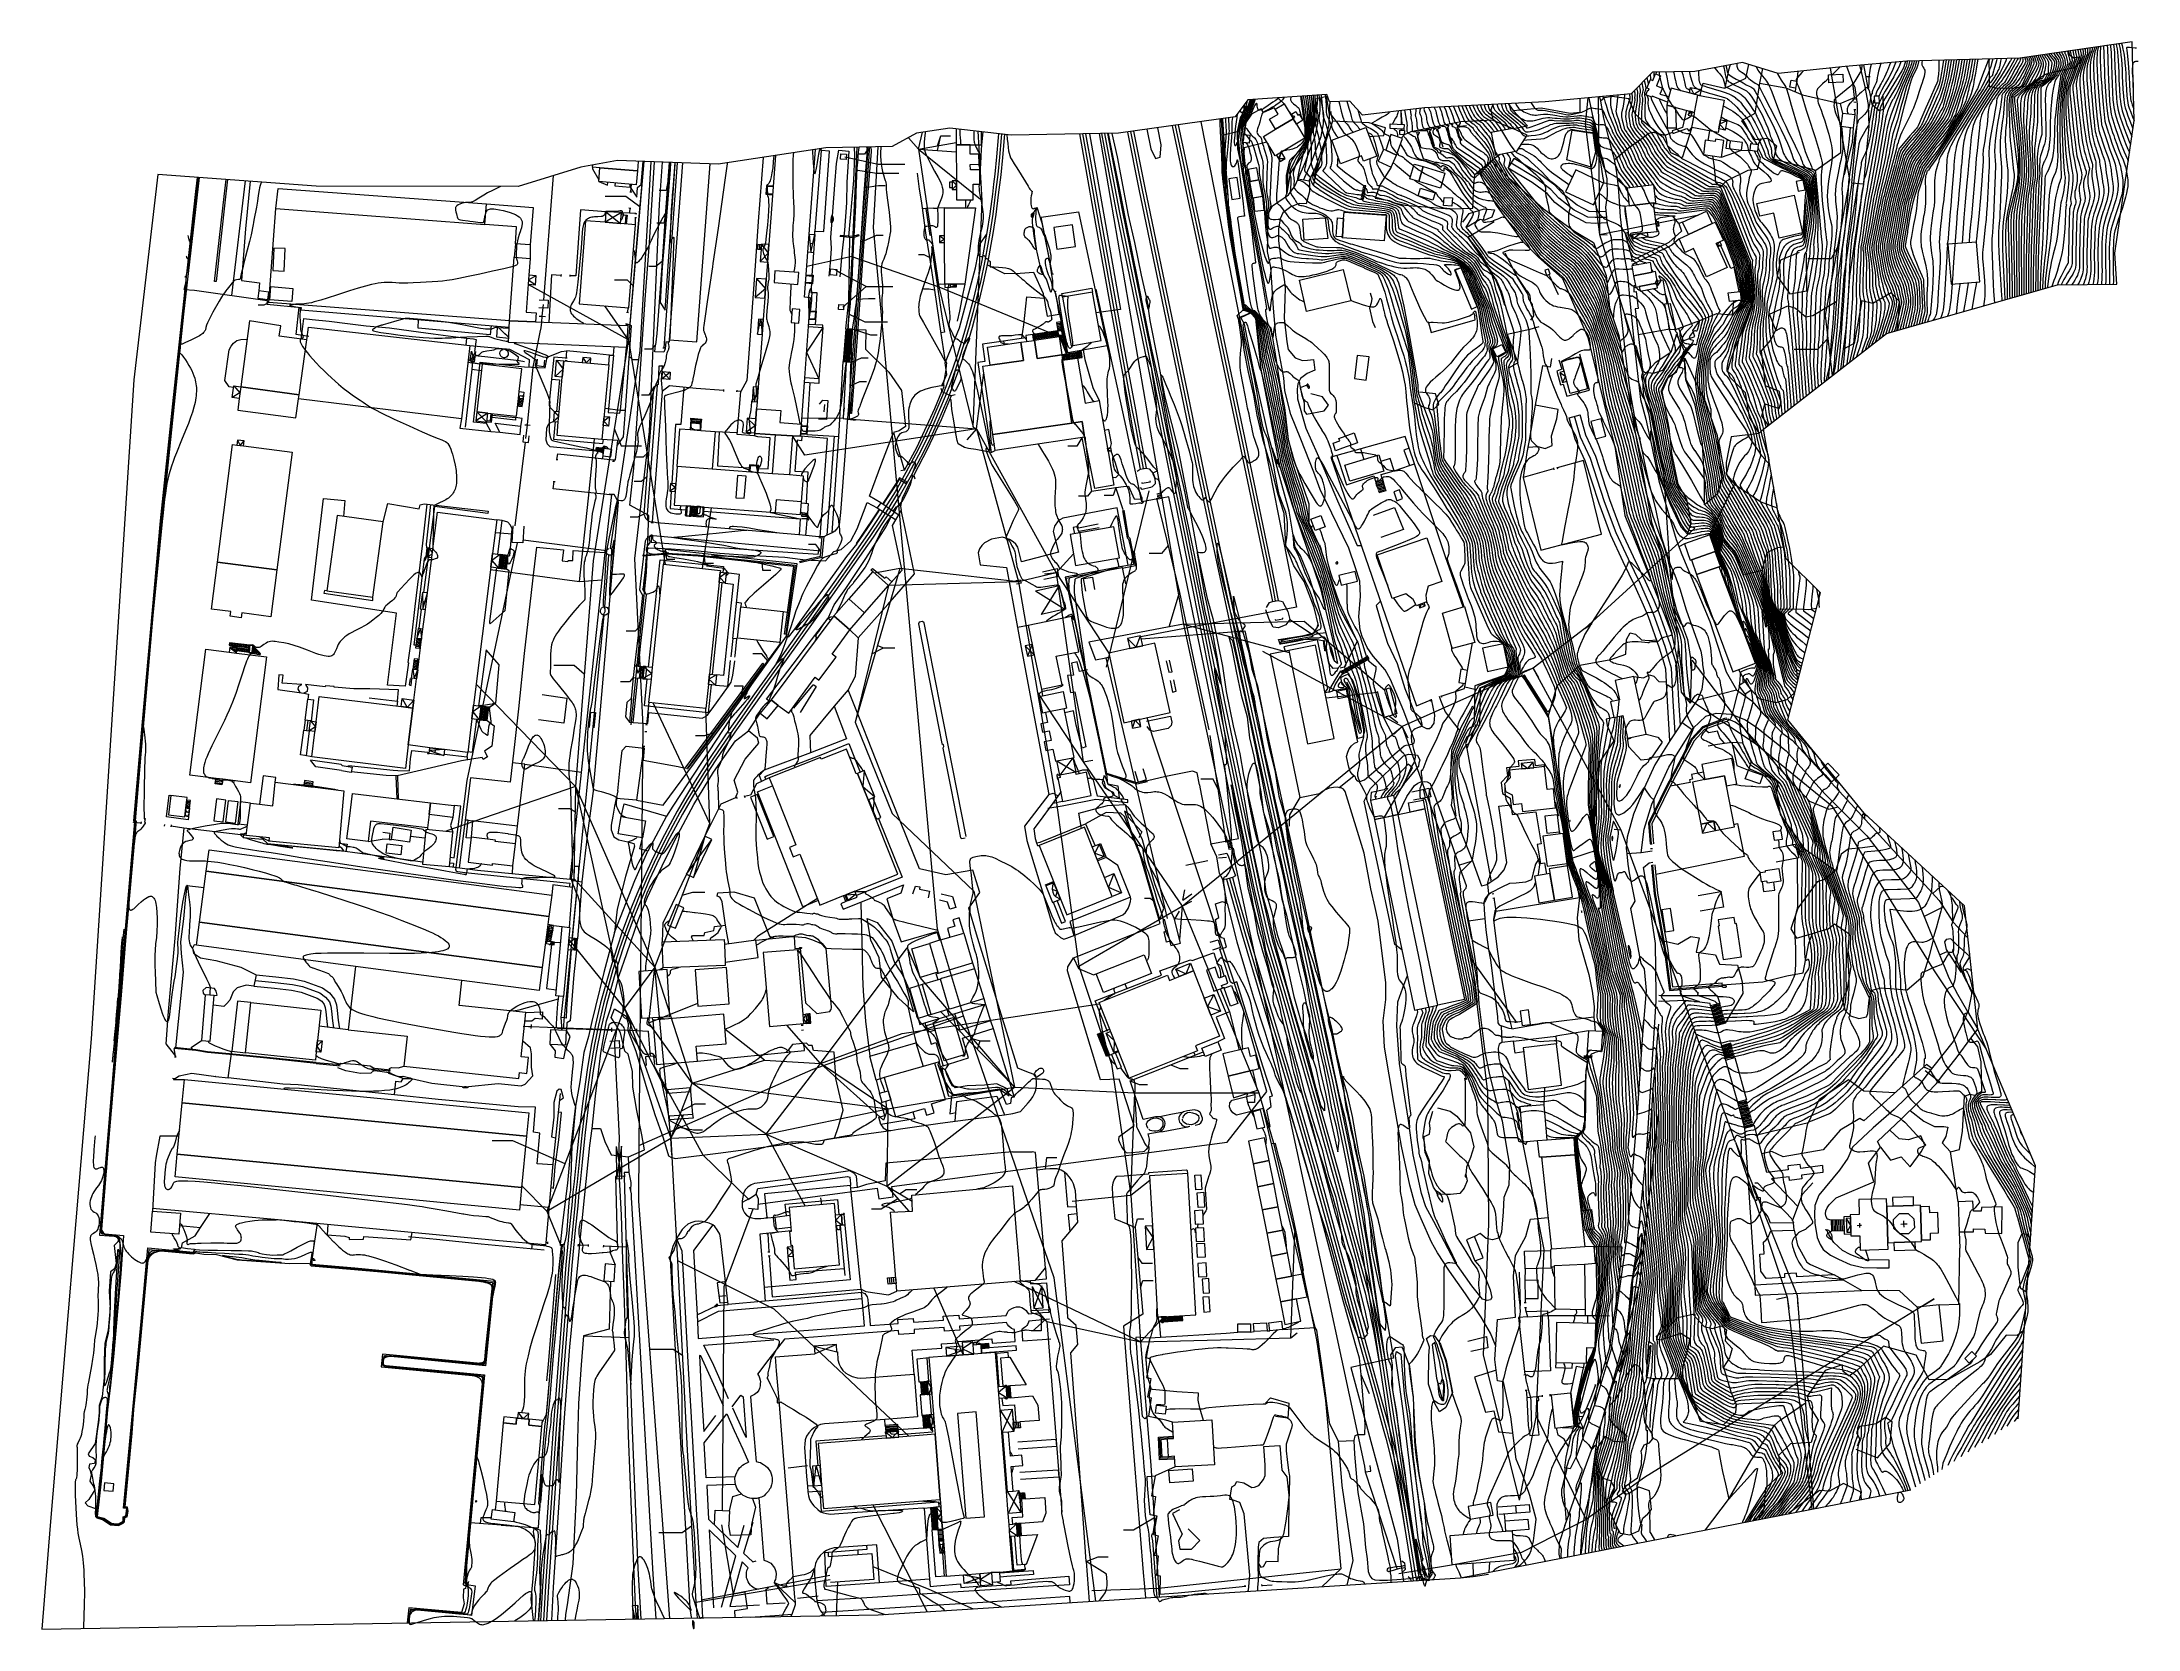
# Model space of a CAD drawing. Header units: metres. Extents: x 1233805 to 1234355, y 654698 to 655114.
import ezdxf

# ---------------------------------------------------------------- set-up
doc = ezdxf.new("R2010")
doc.units = ezdxf.units.M

msp = doc.modelspace()

# ---------------------------------------------------------------- linework, layer by layer
at = {"layer": 'ИИ_ВОДОПРОВОДЫ', "lineweight": 0}
for points in [[(1234081.64, 654705.57), (1234070.76, 654790.27), (1234046.97, 654859.04), (1234040.1, 654881.71), (1234023.38, 655065.71), (1234024.56, 655086.81)], [(1233967.94, 655082.8), (1233967.18, 655071.79), (1233964.52, 655012.19), (1233960.74, 654978.87), (1233962.89, 654934.91), (1233961.8, 654824.99), (1233961.76, 654810.37), (1233969.88, 654701)], [(1233961.8, 654824.99), (1234007.51, 654845.01), (1234046.97, 654859.04)]]:
    msp.add_lwpolyline(points, dxfattribs=at)
at = {"layer": 'ИИ_ГИДРОГРАФИЯ', "lineweight": 0}
for points in [[(1233846.09, 655078.81), (1233845.64, 655075.1), (1233842.82, 655049.48), (1233839.79, 655021.08), (1233836.39, 654988.74), (1233831.61, 654936.05), (1233829.36, 654910.12), (1233829.58, 654909.84), (1233827.33, 654883.69), (1233825.62, 654863.72), (1233820.43, 654801.54), (1233825.54, 654801.11), (1233825.25, 654799.78), (1233824.3, 654798.83), (1233824.85, 654794.09), (1233824.4, 654792.71), (1233823.36, 654791.92), (1233823.02, 654786.82), (1233823.22, 654782.36), (1233822.72, 654776.55), (1233821.83, 654773.18), (1233821.68, 654768.72), (1233821.63, 654764.12), (1233821.18, 654759.19), (1233820.34, 654756.82), (1233820.39, 654754.94), (1233820.14, 654752.46), (1233819.3, 654746.91), (1233817.47, 654744.18), (1233817.77, 654743.56), (1233818.68, 654743.19), (1233819.37, 654742.56), (1233819.14, 654741.61), (1233817.86, 654741.49), (1233817.65, 654740.63), (1233818.02, 654739.76), (1233818.29, 654738.64), (1233817.89, 654737.02), (1233818.84, 654735.58), (1233819.24, 654734.69), (1233817.63, 654732.19), (1233816.72, 654731.33), (1233817.4, 654730.53), (1233819.43, 654729.87), (1233819.41, 654727.75), (1233819.76, 654727.39), (1233821.44, 654726.84), (1233823.37, 654725.59), (1233825.42, 654725.41), (1233826.68, 654726.03), (1233827.01, 654726.36), (1233827.12, 654727.51), (1233827.72, 654727.69), (1233827.95, 654729.14), (1233827.81, 654730.15), (1233827.2, 654730.29), (1233827.88, 654737.59), (1233828.98, 654749.56), (1233829.47, 654755.77), (1233830.67, 654767.47), (1233832.52, 654787.5), (1233833.5, 654797.7), (1233836.53, 654797.37), (1233840.35, 654797.05), (1233845.02, 654796.58), (1233845.68, 654796.87), (1233847.76, 654796.5), (1233851.1, 654796.47), (1233856.56, 654795), (1233870.26, 654794.08), (1233875.47, 654794.12)], [(1233875.47, 654794.12), (1233875.67, 654793.73), (1233875.97, 654793.46), (1233886.26, 654792.54), (1233893.32, 654791.95), (1233900.58, 654791.23), (1233917.15, 654789.68), (1233923.46, 654789.05), (1233921.68, 654771.84), (1233921.29, 654767.73), (1233894.66, 654770.28), (1233894.26, 654767.01), (1233920.91, 654764.47), (1233919.09, 654745.18), (1233916.89, 654721.8), (1233915.75, 654709.85), (1233916.45, 654709.56), (1233916.39, 654708.84), (1233915.84, 654708.72), (1233915.82, 654706.4), (1233916.08, 654704.83), (1233915.34, 654702.54), (1233901.56, 654703.79), (1233901.14, 654699.84)], [(1234162.64, 654714.93), (1234161.71, 654714.67), (1234160.28, 654714.51), (1234159.2, 654714.31), (1234158.35, 654714.16), (1234158.11, 654714.05), (1234157.93, 654713.78), (1234158.02, 654713.55), (1234158.35, 654713.29), (1234159.69, 654713.63), (1234161.35, 654714.22), (1234162.21, 654714.25), (1234162.71, 654714.34)], [(1234167.13, 654714.82), (1234167.66, 654714.68), (1234167.82, 654714.24), (1234167.93, 654713.46), (1234168.26, 654712.6), (1234168.57, 654711.83)]]:
    msp.add_lwpolyline(points, dxfattribs=at)
for points, elevation in [([(1234145.01, 654951.34), (1234144.2, 654951.95), (1234143.37, 654954.93), (1234142.94, 654956.27), (1234139.84, 654967.01), (1234137.71, 654973.81), (1234135.3, 654979.59), (1234133.89, 654981.87), (1234132.36, 654991.31), (1234129.18, 655002.76), (1234126.8, 655011.43), (1234125.95, 655015.29), (1234122.9, 655028.82), (1234120.6, 655040.32), (1234119.64, 655042.03), (1234122.28, 655043.29), (1234123.52, 655041.83), (1234124.91, 655028.55), (1234129.79, 655003.2), (1234133.57, 654991.62), (1234140.52, 654971.04), (1234144.06, 654956.18), (1234145.01, 654951.34)], 5.1), ([(1234142.03, 654959.44), (1234139.62, 654959.14), (1234138.32, 654958.65)], 5.09), ([(1234151.03, 654933.82), (1234149.89, 654937.83), (1234148.89, 654943.8), (1234147.46, 654946.48)], 5.31), ([(1234229.15, 654856.85), (1234228.71, 654852.12), (1234228.34, 654846.74), (1234227.74, 654840.98), (1234227.34, 654834.19), (1234226.88, 654828.08), (1234226.3, 654824.32)], 21.68), ([(1234224.77, 654801.47), (1234224.47, 654796.4), (1234223.76, 654792.05), (1234222.88, 654785.97), (1234222.09, 654778.11), (1234220.5, 654770.05), (1234218.87, 654765.5)], 16.41), ([(1234167.01, 654715.83), (1234167.41, 654716.28), (1234167.36, 654716.61), (1234166.14, 654722.11), (1234164.98, 654731.64), (1234163.81, 654742.39), (1234162.24, 654755.44), (1234160.21, 654769.9), (1234160.47, 654771.04), (1234161.6, 654770.27), (1234162.45, 654759.99), (1234163.73, 654751.48), (1234164.79, 654742.79), (1234167.08, 654725.71), (1234167.4, 654720.45), (1234168.96, 654713.33), (1234168.89, 654712.54), (1234169, 654711.92)], 5.19), ([(1234172.68, 654758.17), (1234172.91, 654762.01), (1234171.78, 654768.55), (1234170.53, 654773.32), (1234169.85, 654772.79), (1234170.97, 654764.01), (1234172.49, 654758.43)], 6.15)]:
    msp.add_lwpolyline(points, dxfattribs=dict(at, elevation=elevation))
at = {"layer": 'ИИ_ГОРИЗОНТАЛИ_ОСН', "lineweight": 0}
for points, elevation in [([(1234249.73, 655108.66), (1234249.71, 655108.51), (1234249.69, 655108.21), (1234249.7, 655107.92), (1234249.76, 655107.66), (1234249.84, 655107.42), (1234249.97, 655107.21), (1234250.13, 655107.01), (1234250.32, 655106.83), (1234250.57, 655106.65), (1234251.1, 655106.3), (1234251.15, 655106.26), (1234251.71, 655105.9), (1234252.07, 655105.61), (1234252.27, 655105.42), (1234252.45, 655105.18), (1234252.57, 655105.03), (1234252.87, 655104.72), (1234253.3, 655104.37), (1234253.87, 655103.98), (1234254.54, 655103.55), (1234255.02, 655103.27), (1234255.04, 655103.26), (1234255.18, 655103.17), (1234255.23, 655103.11), (1234255.27, 655103.06), (1234255.27, 655103.06), (1234255.69, 655102.3), (1234256.79, 655100.2), (1234260.02, 655093.86), (1234261.3, 655091.3), (1234262.27, 655089.3), (1234262.98, 655087.79), (1234263.51, 655086.56), (1234263.88, 655085.59), (1234264.17, 655084.67), (1234264.2, 655084.58), (1234264.47, 655083.78), (1234264.6, 655083.47), (1234264.75, 655083.19), (1234264.93, 655082.93), (1234265.13, 655082.67), (1234265.35, 655082.44), (1234265.61, 655082.21), (1234266.03, 655081.89), (1234266.56, 655081.55), (1234267.19, 655081.19), (1234268.06, 655080.73), (1234268.86, 655080.3), (1234269.15, 655080.12), (1234269.35, 655079.95), (1234269.49, 655079.77), (1234269.6, 655079.55), (1234269.68, 655079.26), (1234269.75, 655078.88), (1234269.89, 655077.52), (1234270.13, 655074.76), (1234270.29, 655072.32), (1234270.39, 655070.2), (1234270.42, 655068.42), (1234270.39, 655067.17), (1234270.32, 655065.95), (1234270.21, 655064.74), (1234270.04, 655063.33), (1234269.92, 655062.37), (1234269.86, 655061.73), (1234269.84, 655061.13), (1234269.85, 655060.58), (1234269.89, 655060), (1234269.89, 655059.93), (1234269.92, 655059.44), (1234269.86, 655058.8), (1234269.66, 655057.18), (1234269.4, 655055.44), (1234269.06, 655053.55), (1234268.55, 655050.9), (1234268.45, 655050.41), (1234268.21, 655049.14), (1234268.21, 655049.12), (1234268.2, 655049.04), (1234268.15, 655048.79), (1234268.06, 655048.26), (1234268.02, 655047.77), (1234268.01, 655047.33), (1234268.01, 655046.75), (1234268.02, 655046.57), (1234267.99, 655045.53), (1234267.9, 655043.77), (1234267.88, 655043.32), (1234267.87, 655043.14), (1234267.83, 655042.39), (1234267.82, 655041.77), (1234267.84, 655040.76), (1234267.87, 655039.89), (1234267.91, 655039.17), (1234267.97, 655038.14), (1234268, 655037.31), (1234267.99, 655036.12), (1234267.93, 655034.51), (1234267.92, 655034.32), (1234267.87, 655032.88), (1234267.89, 655032.37), (1234268.03, 655030.55), (1234268.08, 655029.93), (1234268.67, 655022.13)], 48.5), ([(1234294.4, 655109.25), (1234294.27, 655108.6), (1234294.21, 655108.24), (1234294.09, 655107.88), (1234293.86, 655107.34), (1234293.65, 655106.87), (1234293.5, 655106.52), (1234292.8, 655104.98), (1234292.16, 655103.68), (1234291.48, 655102.47), (1234290.47, 655100.77), (1234289.84, 655099.73), (1234289.08, 655098.4), (1234288.41, 655097.16), (1234288.26, 655096.84), (1234288.17, 655096.58), (1234288.11, 655096.23), (1234288, 655095.53), (1234287.99, 655095.44), (1234287.51, 655092.2), (1234286.96, 655088.73), (1234285.99, 655083.1), (1234285, 655077.62), (1234284.56, 655075.34), (1234284.22, 655073.55), (1234283.94, 655071.92), (1234283.11, 655066.29), (1234282.74, 655063.69), (1234282.46, 655061.84), (1234282.24, 655060.55), (1234282.22, 655060.45), (1234282.17, 655060.1), (1234282.19, 655059.85), (1234282.19, 655059.84), (1234282.23, 655059.47), (1234282.24, 655058.95), (1234282.2, 655057.32), (1234282.08, 655054.96), (1234281.93, 655051.86), (1234281.87, 655049.91), (1234281.87, 655048.95), (1234281.9, 655048.14), (1234281.96, 655047.51), (1234282.06, 655046.99), (1234282.07, 655046.97), (1234282.11, 655046.77), (1234282.13, 655046.6), (1234282.11, 655045.9), (1234282.1, 655045.78), (1234282.08, 655045.4), (1234281.9, 655041.48), (1234281.79, 655039.75), (1234281.67, 655038.36), (1234281.54, 655037.16), (1234281.39, 655036.15), (1234281.26, 655035.52), (1234281.11, 655034.89), (1234280.65, 655033.21), (1234280.11, 655031.33), (1234280.01, 655030.93)], 54.5), ([(1234294.98, 655109.27), (1234294.97, 655109.17), (1234294.84, 655108.4), (1234294.76, 655108.12), (1234294.65, 655107.82), (1234294.27, 655106.93), (1234293.92, 655106.16), (1234293.34, 655104.81), (1234292.55, 655102.97), (1234292.01, 655101.76), (1234291.41, 655100.57), (1234290.76, 655099.43), (1234290.64, 655099.22), (1234290.19, 655098.4), (1234289.78, 655097.55), (1234289.48, 655096.82), (1234289.22, 655096.1), (1234289, 655095.35), (1234288.8, 655094.55), (1234288.51, 655093.1), (1234288.1, 655090.65), (1234287.74, 655088.41), (1234286.84, 655083.22), (1234286.01, 655078.75), (1234285.42, 655075.94), (1234285.04, 655074.09), (1234284.75, 655072.59), (1234284.43, 655070.64), (1234283.99, 655067.69), (1234283.6, 655065.16), (1234283.26, 655063.09), (1234282.9, 655061.11), (1234282.86, 655060.92), (1234282.75, 655060.21), (1234282.75, 655060), (1234282.78, 655059.71), (1234282.79, 655059.64), (1234282.87, 655059), (1234282.92, 655058.32), (1234282.94, 655057.53), (1234282.94, 655056.64), (1234282.85, 655053.94), (1234282.76, 655051.51), (1234282.74, 655049.95), (1234282.77, 655049.01), (1234282.84, 655048.18), (1234282.94, 655047.46), (1234283.09, 655046.79), (1234283.1, 655046.78), (1234283.17, 655046.5), (1234283.2, 655046.31), (1234283.19, 655045.71), (1234283.06, 655042.75), (1234282.89, 655039.38), (1234282.82, 655038.33), (1234282.71, 655037.46), (1234282.54, 655036.56), (1234282.3, 655035.6), (1234281.91, 655034.33), (1234281.25, 655032.37), (1234281.04, 655031.73)], 55), ([(1234295.59, 655109.28), (1234295.57, 655109.08), (1234295.47, 655108.57), (1234295.36, 655108.18), (1234295.21, 655107.77), (1234294.7, 655106.57), (1234294.24, 655105.54), (1234293.18, 655103.04), (1234292, 655100.14), (1234291.41, 655098.59), (1234291.05, 655097.63), (1234290.9, 655097.25), (1234290.44, 655096.09), (1234290.1, 655095.14), (1234289.8, 655094.27), (1234289.56, 655093.49), (1234289.34, 655092.64), (1234289.14, 655091.72), (1234288.95, 655090.67), (1234288.68, 655089.08), (1234288.52, 655088.09), (1234287.74, 655083.64), (1234287.36, 655081.63), (1234287.01, 655079.88), (1234286.3, 655076.67), (1234285.86, 655074.71), (1234285.57, 655073.27), (1234285.24, 655071.45), (1234284.83, 655068.89), (1234284.47, 655066.63), (1234284.07, 655064.37), (1234283.57, 655061.73), (1234283.5, 655061.39), (1234283.38, 655060.7), (1234283.33, 655060.32), (1234283.33, 655060), (1234283.38, 655059.57), (1234283.41, 655059.37), (1234283.53, 655058.49), (1234283.61, 655057.67), (1234283.66, 655056.83), (1234283.69, 655055.97), (1234283.68, 655054.9), (1234283.65, 655053.34), (1234283.61, 655051.33), (1234283.62, 655049.99), (1234283.68, 655049.08), (1234283.78, 655048.22), (1234283.92, 655047.42), (1234284.12, 655046.61), (1234284.12, 655046.61), (1234284.21, 655046.23), (1234284.24, 655045.93), (1234284.24, 655045.48), (1234284.21, 655044.57), (1234283.96, 655038.65), (1234283.88, 655037.03), (1234283.88, 655037.02), (1234283.88, 655037.02), (1234283.84, 655036.87), (1234283.73, 655036.53), (1234283.2, 655035.06), (1234282.65, 655033.57), (1234282.35, 655032.75)], 55.5), ([(1234296.81, 655109.32), (1234296.73, 655108.9), (1234296.55, 655108.27), (1234296.33, 655107.62), (1234296.04, 655106.95), (1234295.62, 655106.06), (1234295.39, 655105.57), (1234294.96, 655104.62), (1234294.59, 655103.68), (1234294.22, 655102.59), (1234293.82, 655101.3), (1234293.37, 655099.7), (1234292.71, 655097.26), (1234291.79, 655093.92), (1234291.39, 655092.6), (1234290.95, 655091.27), (1234290.62, 655090.24), (1234290.4, 655089.31), (1234290.15, 655087.91), (1234290.08, 655087.46), (1234289.85, 655086.11), (1234289.6, 655084.83), (1234289.33, 655083.51), (1234289.02, 655082.15), (1234288, 655077.94), (1234287.19, 655074.62), (1234286.82, 655072.93), (1234286.46, 655071.01), (1234286.19, 655069.56), (1234285.01, 655063.48), (1234284.79, 655062.33), (1234284.57, 655061.17), (1234284.48, 655060.54), (1234284.48, 655060), (1234284.56, 655059.3), (1234284.69, 655058.47), (1234285.01, 655056.26), (1234285.11, 655055.39), (1234285.18, 655054.62), (1234285.24, 655053.52), (1234285.26, 655052.12), (1234285.27, 655051.08), (1234285.3, 655050.37), (1234285.37, 655049.73), (1234285.48, 655049.08), (1234285.62, 655048.42), (1234285.82, 655047.65), (1234285.83, 655047.6), (1234285.95, 655047.17), (1234286.17, 655046.4), (1234286.33, 655046.06), (1234286.35, 655046.01), (1234286.39, 655045.91), (1234286.4, 655045.73), (1234286.39, 655044.87), (1234286.34, 655043.64), (1234286.27, 655042.45), (1234286.19, 655041.41), (1234286.1, 655040.52), (1234285.98, 655039.7), (1234285.82, 655038.91), (1234285.64, 655038.17), (1234285.41, 655037.42), (1234285.13, 655036.65), (1234284.84, 655035.95), (1234284.79, 655035.83), (1234284.58, 655035.32), (1234284.33, 655034.69), (1234284.13, 655034.13)], 56.5), ([(1234297.41, 655109.34), (1234297.36, 655109.06), (1234297.14, 655108.29), (1234296.86, 655107.51), (1234296.52, 655106.71), (1234296.06, 655105.77), (1234295.96, 655105.58), (1234295.66, 655104.95), (1234295.43, 655104.32), (1234295.14, 655103.39), (1234294.73, 655101.88), (1234293.6, 655097.54), (1234292.16, 655092.06), (1234291.65, 655090.24), (1234291.26, 655088.95), (1234291.15, 655088.61), (1234291.03, 655088.1), (1234290.89, 655087.33), (1234290.86, 655087.14), (1234290.72, 655086.35), (1234290.55, 655085.51), (1234290.03, 655083.28), (1234288.55, 655077.42), (1234288, 655075.29), (1234287.55, 655073.44), (1234287.16, 655071.57), (1234287.06, 655071.03), (1234286.11, 655066.26), (1234285.43, 655062.8), (1234285.16, 655061.41), (1234285.06, 655060.64), (1234285.05, 655060.33), (1234285.06, 655060.01), (1234285.16, 655059.17), (1234285.39, 655057.65), (1234285.73, 655055.43), (1234285.93, 655053.94), (1234286.03, 655052.79), (1234286.07, 655051.55), (1234286.1, 655050.7), (1234286.15, 655050.29), (1234286.22, 655049.87), (1234286.47, 655048.85), (1234286.5, 655048.72), (1234286.61, 655048.32), (1234286.83, 655047.49), (1234286.99, 655046.99), (1234287.12, 655046.64), (1234287.29, 655046.33), (1234287.34, 655046.24), (1234287.4, 655046.09), (1234287.44, 655045.9), (1234287.46, 655045.61), (1234287.46, 655045.19), (1234287.43, 655044.29), (1234287.37, 655043.37), (1234287.28, 655042.48), (1234287.15, 655041.64), (1234286.98, 655040.74), (1234286.75, 655039.77), (1234286.46, 655038.76), (1234286.14, 655037.72), (1234285.73, 655036.56), (1234285.29, 655035.5), (1234285.22, 655035.33), (1234284.99, 655034.79)], 57), ([(1234298.26, 655109.36), (1234298.23, 655109.03), (1234298.19, 655108.66), (1234298.19, 655108.45), (1234298.22, 655108.27), (1234298.28, 655108.11), (1234298.49, 655107.78), (1234298.71, 655107.45), (1234298.85, 655107.19), (1234298.95, 655106.93), (1234299, 655106.68), (1234299.02, 655106.5), (1234299.01, 655106.3), (1234298.94, 655105.84), (1234298.78, 655105.24), (1234298.47, 655104.22), (1234298.27, 655103.61), (1234298.06, 655102.92), (1234297.46, 655101.04), (1234296.96, 655099.56), (1234296.47, 655098.2), (1234295.99, 655096.97), (1234295.59, 655096.05), (1234295.14, 655095.06), (1234293.93, 655092.59), (1234292.99, 655090.67), (1234292.64, 655089.85), (1234292.33, 655089.08), (1234292.08, 655088.37), (1234291.87, 655087.63), (1234291.86, 655087.58), (1234291.69, 655087), (1234291.68, 655086.99), (1234291.64, 655086.82), (1234291.63, 655086.78), (1234291.54, 655086.34), (1234290.8, 655083.45), (1234288.72, 655075.63), (1234288.29, 655074), (1234288.11, 655073.32), (1234287.75, 655071.57), (1234287.55, 655070.56), (1234287.23, 655069), (1234285.98, 655062.79), (1234285.72, 655061.46), (1234285.66, 655061.04), (1234285.63, 655060.69), (1234285.62, 655060.35), (1234285.64, 655059.99), (1234285.75, 655059.03), (1234286.21, 655056.14), (1234286.67, 655053.27), (1234286.82, 655052.11), (1234286.89, 655051.24), (1234286.9, 655051.03), (1234286.95, 655050.67), (1234287.1, 655050.11), (1234287.17, 655049.84), (1234287.24, 655049.54), (1234287.56, 655048.35), (1234287.8, 655047.58), (1234288, 655047.06), (1234288.25, 655046.6), (1234288.32, 655046.47), (1234288.41, 655046.27), (1234288.47, 655046.07), (1234288.51, 655045.83), (1234288.53, 655045.51), (1234288.52, 655044.92), (1234288.47, 655044.27), (1234288.36, 655043.55), (1234288.21, 655042.76), (1234287.96, 655041.74), (1234287.64, 655040.54), (1234287.26, 655039.25), (1234286.87, 655038.01), (1234286.32, 655036.47), (1234285.93, 655035.52)], 57.5), ([(1234289.97, 655108.88), (1234289.74, 655108.21), (1234289.17, 655106.8), (1234289.04, 655106.5), (1234288.77, 655105.84), (1234288.45, 655105.09), (1234288.25, 655104.7), (1234287.95, 655104.18), (1234287.82, 655103.97), (1234287.55, 655103.45), (1234287.55, 655103.45), (1234287.23, 655102.86), (1234287.16, 655102.75), (1234286.61, 655101.77), (1234286.29, 655101.11), (1234286.2, 655100.87), (1234286.14, 655100.65), (1234286.12, 655100.45), (1234286.11, 655100.23), (1234286.11, 655100.14), (1234286.11, 655100.08)], 52.5), ([(1234303.85, 655109.52), (1234303.51, 655107.27), (1234303.43, 655106.77), (1234303.34, 655106.19), (1234303.1, 655104.72), (1234302.96, 655103.98), (1234302.75, 655103.19), (1234302.53, 655102.53), (1234302.4, 655102.25), (1234302.12, 655101.66), (1234301.73, 655100.81), (1234300.38, 655097.64), (1234299.11, 655094.7), (1234298.37, 655093.05), (1234298.14, 655092.59), (1234297.91, 655092.22), (1234297.3, 655091.38), (1234297.19, 655091.23), (1234297.13, 655091.15), (1234296.75, 655090.67), (1234296.14, 655089.94), (1234295.45, 655089.16), (1234294.11, 655087.62), (1234293.31, 655086.67), (1234292.87, 655086.08), (1234292.72, 655085.84), (1234292.6, 655085.58), (1234292.36, 655084.91), (1234292.01, 655083.64), (1234291.55, 655081.96), (1234289.95, 655076.06), (1234289.55, 655074.64), (1234289.25, 655073.55), (1234289.06, 655072.75), (1234288.51, 655070.03), (1234288.17, 655068.31), (1234287.37, 655064.26), (1234287, 655062.44), (1234286.81, 655061.43), (1234286.75, 655060.78), (1234286.75, 655060.45), (1234286.77, 655060.09), (1234286.88, 655059.14), (1234287.07, 655057.94), (1234287.33, 655056.42), (1234287.64, 655054.78), (1234287.92, 655053.38), (1234288.22, 655052.09), (1234288.35, 655051.68), (1234288.5, 655051.29), (1234288.53, 655051.2), (1234288.83, 655050.41), (1234289.08, 655049.64), (1234289.25, 655049.07), (1234289.39, 655048.58), (1234289.5, 655048.28), (1234289.63, 655047.99), (1234289.81, 655047.68), (1234289.92, 655047.5), (1234290.08, 655047.19), (1234290.24, 655046.79), (1234290.39, 655046.3), (1234290.46, 655045.94), (1234290.46, 655045.72), (1234290.41, 655045.42), (1234290.05, 655044.1), (1234289.09, 655040.91), (1234288.27, 655038.38), (1234287.89, 655037.29), (1234287.75, 655036.94)], 58.5), ([(1234291.37, 655109), (1234291.14, 655108.43), (1234290.6, 655107.1), (1234290.17, 655106.15), (1234289.54, 655104.96), (1234288.61, 655103.36), (1234288.2, 655102.68), (1234287.72, 655101.8), (1234287.38, 655101.08), (1234287.26, 655100.81), (1234287.1, 655100.43), (1234287.01, 655100.26), (1234286.98, 655100.2), (1234286.96, 655100.15), (1234286.95, 655100.11)], 53), ([(1234292.74, 655109.11), (1234292.34, 655108.17), (1234291.89, 655107.22), (1234291.41, 655106.27), (1234290.83, 655105.21), (1234290.16, 655104.04), (1234289.27, 655102.53), (1234288.59, 655101.39), (1234287.8, 655099.97), (1234287.51, 655099.4), (1234287.27, 655098.87), (1234287.11, 655098.49), (1234287.11, 655098.48)], 53.5), ([(1234304.56, 655109.54), (1234304.4, 655108.54), (1234304.29, 655107.85), (1234303.88, 655105.33), (1234303.62, 655104.03), (1234303.3, 655102.75), (1234302.91, 655101.49), (1234302.79, 655101.14), (1234302.62, 655100.77), (1234302.22, 655099.89), (1234301.51, 655098.23), (1234300.16, 655095.12), (1234299.75, 655094.23), (1234299.4, 655093.53), (1234299.09, 655092.96), (1234298.76, 655092.44), (1234298.35, 655091.85), (1234297.8, 655091.11), (1234297.62, 655090.88), (1234297.49, 655090.71), (1234297.02, 655090.09), (1234296.4, 655089.36), (1234295.76, 655088.62), (1234294.48, 655087.13), (1234293.71, 655086.18), (1234293.29, 655085.59), (1234293.14, 655085.33), (1234293.02, 655085.06), (1234292.78, 655084.38), (1234292.43, 655083.15), (1234292.05, 655081.76), (1234290.52, 655076.14), (1234290.16, 655074.86), (1234289.79, 655073.54), (1234289.54, 655072.46), (1234289.25, 655071.06), (1234288.79, 655068.73), (1234288.49, 655067.18), (1234287.74, 655063.41), (1234287.51, 655062.27), (1234287.36, 655061.42), (1234287.3, 655060.83), (1234287.32, 655060.18), (1234287.42, 655059.3), (1234287.6, 655058.08), (1234287.86, 655056.59), (1234288.16, 655055.08), (1234288.43, 655053.82), (1234288.61, 655053.07), (1234288.79, 655052.46), (1234288.97, 655051.95), (1234289.21, 655051.36), (1234289.28, 655051.2), (1234290.14, 655049.06), (1234290.29, 655048.66), (1234290.33, 655048.51), (1234290.33, 655048.5), (1234290.48, 655047.97), (1234290.5, 655047.92), (1234290.67, 655047.35), (1234290.79, 655046.87), (1234290.88, 655046.42), (1234290.92, 655046.02), (1234290.92, 655045.5), (1234290.85, 655044.93), (1234290.7, 655044.24), (1234290.44, 655043.25), (1234290.05, 655041.91), (1234289.64, 655040.57), (1234289.24, 655039.32), (1234288.85, 655038.18), (1234288.66, 655037.64)], 59), ([(1234305.25, 655109.56), (1234305.17, 655109.11), (1234305.11, 655108.67), (1234304.64, 655105.83), (1234304.47, 655104.92), (1234304.29, 655104.08), (1234303.85, 655102.35), (1234303.3, 655100.45), (1234303.1, 655099.86), (1234302.89, 655099.36), (1234302.72, 655098.98), (1234302.4, 655098.26), (1234301.72, 655096.68), (1234301.2, 655095.54), (1234300.8, 655094.71), (1234300.41, 655093.97), (1234300.02, 655093.3), (1234299.61, 655092.65), (1234299.05, 655091.84), (1234298.29, 655090.83), (1234298.06, 655090.53), (1234297.83, 655090.22), (1234297.27, 655089.5), (1234296.67, 655088.77), (1234296.07, 655088.07), (1234294.85, 655086.63), (1234294.11, 655085.69), (1234293.71, 655085.1), (1234293.56, 655084.83), (1234293.43, 655084.54), (1234293.19, 655083.85), (1234292.85, 655082.65), (1234292.53, 655081.47), (1234291.09, 655076.22), (1234290.76, 655075.08), (1234290.34, 655073.55), (1234290.01, 655072.18), (1234289.63, 655070.32), (1234289.05, 655067.32), (1234288.8, 655066.05), (1234288.16, 655062.79), (1234288.02, 655062.09), (1234287.9, 655061.41), (1234287.86, 655060.88), (1234287.87, 655060.26), (1234287.96, 655059.46), (1234288.13, 655058.26), (1234288.39, 655056.84), (1234288.66, 655055.44), (1234288.93, 655054.26), (1234289.13, 655053.53), (1234289.34, 655052.88), (1234289.55, 655052.3), (1234289.84, 655051.61), (1234289.94, 655051.4), (1234290.41, 655050.26), (1234290.8, 655049.26), (1234290.93, 655048.83), (1234291.02, 655048.47), (1234291.04, 655048.35), (1234291.31, 655047.34), (1234291.33, 655047.29), (1234291.44, 655046.87), (1234291.5, 655046.5), (1234291.53, 655046.11), (1234291.51, 655045.69), (1234291.44, 655045.08), (1234291.3, 655044.35), (1234291.1, 655043.46), (1234290.83, 655042.39), (1234290.51, 655041.24), (1234290.17, 655040.14), (1234289.82, 655039.06), (1234289.44, 655038)], 59.5), ([(1234306.62, 655109.6), (1234306.39, 655108.16), (1234306.14, 655106.74), (1234305.89, 655105.43), (1234305.62, 655104.17), (1234305.32, 655102.96), (1234304.97, 655101.6), (1234304.07, 655098.4), (1234304.06, 655098.38), (1234303.89, 655097.79), (1234303.7, 655097.15), (1234303.29, 655096.39), (1234302.25, 655094.58), (1234301.77, 655093.79), (1234301.32, 655093.09), (1234300.45, 655091.84), (1234299.28, 655090.29), (1234298.93, 655089.83), (1234298.42, 655089.15), (1234297.77, 655088.3), (1234297.21, 655087.6), (1234296.68, 655086.97), (1234295.58, 655085.64), (1234295.2, 655085.14), (1234294.9, 655084.71), (1234294.55, 655084.12), (1234294.27, 655083.51), (1234294.02, 655082.8), (1234293.7, 655081.66), (1234293.47, 655080.81), (1234292.24, 655076.37), (1234291.98, 655075.51), (1234291.43, 655073.59), (1234291.21, 655072.67), (1234290.98, 655071.65), (1234290.35, 655068.52), (1234289.5, 655063.96), (1234289.29, 655062.79), (1234289.1, 655061.78), (1234289.09, 655061.76), (1234289.02, 655061.35), (1234288.99, 655060.9), (1234289, 655060.38), (1234289.05, 655059.77), (1234289.19, 655058.69), (1234289.41, 655057.46), (1234289.67, 655056.24), (1234289.95, 655055.15), (1234290.18, 655054.42), (1234290.44, 655053.7), (1234290.73, 655052.99), (1234291.11, 655052.12), (1234291.25, 655051.81), (1234291.77, 655050.59), (1234291.96, 655050.09), (1234292.1, 655049.65), (1234292.22, 655049.22), (1234292.33, 655048.69), (1234292.43, 655048.2), (1234292.71, 655047.09), (1234292.83, 655046.63), (1234292.89, 655046.35), (1234292.91, 655046.14), (1234292.88, 655045.89), (1234292.81, 655045.51), (1234292.38, 655043.78), (1234292.14, 655042.81), (1234291.86, 655041.66), (1234291.48, 655040.11), (1234291.2, 655039.13), (1234290.95, 655038.43)], 60.5), ([(1234307.31, 655109.62), (1234306.91, 655107.23), (1234306.65, 655105.84), (1234306.39, 655104.57), (1234306.08, 655103.25), (1234305.73, 655101.84), (1234305.33, 655100.37), (1234304.89, 655098.83), (1234304.61, 655097.92), (1234304.4, 655097.29), (1234304.19, 655096.76), (1234303.92, 655096.2), (1234303.52, 655095.44), (1234303.06, 655094.65), (1234302.57, 655093.85), (1234302.04, 655093.06), (1234301.17, 655091.85), (1234299.92, 655090.2), (1234299.36, 655089.48), (1234298.68, 655088.57), (1234298.01, 655087.69), (1234297.48, 655087.01), (1234296.99, 655086.42), (1234295.94, 655085.14), (1234295.59, 655084.65), (1234295.3, 655084.22), (1234294.96, 655083.63), (1234294.69, 655083), (1234294.44, 655082.27), (1234294.13, 655081.17), (1234293.93, 655080.45), (1234293.28, 655078.08), (1234292.81, 655076.45), (1234292.54, 655075.55), (1234291.99, 655073.68), (1234291.55, 655071.91), (1234291.28, 655070.62), (1234290.96, 655069.03), (1234290.2, 655064.96), (1234289.86, 655063.03), (1234289.67, 655061.96), (1234289.66, 655061.89), (1234289.57, 655061.38), (1234289.53, 655060.95), (1234289.54, 655060.46), (1234289.58, 655059.89), (1234289.71, 655058.87), (1234289.92, 655057.73), (1234290.18, 655056.62), (1234290.46, 655055.59), (1234290.7, 655054.86), (1234290.99, 655054.11), (1234291.31, 655053.33), (1234291.75, 655052.37), (1234291.91, 655052.01), (1234292.44, 655050.77), (1234292.62, 655050.28), (1234292.76, 655049.84), (1234292.87, 655049.38), (1234292.98, 655048.78), (1234293.08, 655048.26), (1234293.28, 655047.41), (1234293.43, 655046.78), (1234293.49, 655046.42), (1234293.48, 655046.04), (1234293.4, 655045.52), (1234293.25, 655044.76), (1234292.84, 655042.96), (1234292.15, 655040.13), (1234292.09, 655039.9), (1234291.8, 655038.69), (1234291.8, 655038.69), (1234291.79, 655038.67)], 61), ([(1234307.99, 655109.64), (1234307.68, 655107.71), (1234307.41, 655106.26), (1234307.15, 655104.97), (1234306.85, 655103.59), (1234306.5, 655102.19), (1234306.12, 655100.79), (1234305.69, 655099.33), (1234305.36, 655098.27), (1234305.07, 655097.41), (1234304.79, 655096.67), (1234304.5, 655095.99), (1234304.15, 655095.27), (1234303.77, 655094.57), (1234303.31, 655093.84), (1234302.75, 655093.03), (1234301.91, 655091.89), (1234300.63, 655090.21), (1234299.8, 655089.13), (1234298.92, 655087.96), (1234297.75, 655086.43), (1234297.29, 655085.87), (1234296.31, 655084.64), (1234295.97, 655084.17), (1234295.69, 655083.73), (1234295.38, 655083.14), (1234295.11, 655082.49), (1234294.86, 655081.75), (1234294.55, 655080.67), (1234294.39, 655080.09), (1234293.81, 655078.01), (1234293.38, 655076.52), (1234293.1, 655075.61), (1234292.54, 655073.78), (1234292.13, 655072.17), (1234291.87, 655070.99), (1234291.58, 655069.57), (1234290.91, 655065.96), (1234290.51, 655063.64), (1234290.25, 655062.15), (1234290.22, 655062.01), (1234290.12, 655061.41), (1234290.07, 655060.98), (1234290.07, 655060.53), (1234290.11, 655060), (1234290.24, 655059.06), (1234290.43, 655058.02), (1234290.68, 655057), (1234290.97, 655056.04), (1234291.23, 655055.3), (1234291.54, 655054.52), (1234291.9, 655053.68), (1234292.38, 655052.62), (1234292.57, 655052.22), (1234292.89, 655051.51), (1234293.11, 655050.96), (1234293.28, 655050.48), (1234293.41, 655050.04), (1234293.53, 655049.54), (1234293.64, 655048.86), (1234293.73, 655048.32), (1234293.89, 655047.61), (1234294.03, 655046.92), (1234294.08, 655046.5), (1234294.07, 655046.06), (1234294.01, 655045.5), (1234293.88, 655044.78), (1234293.53, 655043.16), (1234292.94, 655040.69), (1234292.85, 655040.33), (1234292.56, 655039.12), (1234292.54, 655039.03), (1234292.5, 655038.87)], 61.5), ([(1234309.41, 655109.68), (1234309.05, 655107.53), (1234308.59, 655105.14), (1234308.33, 655103.96), (1234308.04, 655102.82), (1234307.71, 655101.65), (1234307.3, 655100.33), (1234306.45, 655097.78), (1234305.66, 655095.56), (1234305.36, 655094.8), (1234305.08, 655094.26), (1234304.74, 655093.72), (1234304.18, 655092.96), (1234302.61, 655090.94), (1234300.66, 655088.43), (1234299.34, 655086.66), (1234298.28, 655085.26), (1234297.9, 655084.78), (1234297.4, 655084.14), (1234297.04, 655083.66), (1234296.74, 655083.2), (1234296.49, 655082.75), (1234296.21, 655082.17), (1234295.95, 655081.49), (1234295.69, 655080.71), (1234295.4, 655079.68), (1234295.3, 655079.35), (1234294.89, 655077.87), (1234294.52, 655076.68), (1234294.23, 655075.77), (1234293.66, 655074.02), (1234293.28, 655072.69), (1234293.05, 655071.75), (1234292.83, 655070.73), (1234292.61, 655069.56), (1234292.32, 655067.96), (1234291.88, 655065.38), (1234291.4, 655062.52), (1234291.34, 655062.21), (1234291.21, 655061.46), (1234291.16, 655061.02), (1234291.14, 655060.64), (1234291.17, 655060.22), (1234291.28, 655059.47), (1234291.45, 655058.65), (1234291.69, 655057.8), (1234291.99, 655056.92), (1234292.28, 655056.18), (1234292.64, 655055.32), (1234293.65, 655053.12), (1234293.89, 655052.62), (1234294.23, 655051.86), (1234294.45, 655051.33), (1234294.61, 655050.89), (1234294.72, 655050.43), (1234294.84, 655049.81), (1234294.97, 655048.91), (1234295.04, 655048.43), (1234295.12, 655047.93), (1234295.23, 655047.22), (1234295.27, 655046.66), (1234295.27, 655046.08), (1234295.23, 655045.46), (1234295.14, 655044.81), (1234294.89, 655043.46), (1234294.46, 655041.54), (1234294.37, 655041.19), (1234294.14, 655040.18), (1234294.03, 655039.7), (1234293.92, 655039.28)], 62.5), ([(1234310.1, 655109.7), (1234309.67, 655107.11), (1234309.3, 655105.16), (1234309.07, 655104.15), (1234308.82, 655103.17), (1234308.51, 655102.11), (1234308.1, 655100.83), (1234307.25, 655098.27), (1234306.24, 655095.34), (1234305.95, 655094.55), (1234305.73, 655094.08), (1234305.44, 655093.65), (1234304.89, 655092.93), (1234304.61, 655092.58), (1234302.55, 655089.95), (1234301.1, 655088.08), (1234299.52, 655085.96), (1234298.55, 655084.67), (1234298.21, 655084.24), (1234297.73, 655083.62), (1234297.41, 655083.16), (1234297.12, 655082.71), (1234296.88, 655082.26), (1234296.63, 655081.68), (1234296.37, 655080.99), (1234296.11, 655080.2), (1234295.82, 655079.19), (1234295.76, 655078.98), (1234295.43, 655077.81), (1234295.09, 655076.75), (1234294.8, 655075.88), (1234294.23, 655074.15), (1234293.86, 655072.95), (1234293.64, 655072.15), (1234293.46, 655071.34), (1234293.28, 655070.4), (1234293.03, 655068.96), (1234292.67, 655066.81), (1234291.97, 655062.71), (1234291.9, 655062.28), (1234291.7, 655061.03), (1234291.68, 655060.69), (1234291.7, 655060.34), (1234291.8, 655059.69), (1234291.96, 655058.98), (1234292.19, 655058.2), (1234292.5, 655057.37), (1234292.8, 655056.62), (1234293.19, 655055.73), (1234294.29, 655053.37), (1234294.55, 655052.83), (1234294.91, 655052.04), (1234295.12, 655051.52), (1234295.27, 655051.09), (1234295.38, 655050.62), (1234295.5, 655049.9), (1234295.65, 655048.84), (1234295.69, 655048.48), (1234295.75, 655048.12), (1234295.83, 655047.36), (1234295.86, 655046.71), (1234295.87, 655046.08), (1234295.84, 655045.45), (1234295.78, 655044.82), (1234295.69, 655044.25), (1234295.57, 655043.59), (1234295.21, 655041.94), (1234295.13, 655041.62), (1234294.94, 655040.75), (1234294.78, 655040.04), (1234294.63, 655039.48)], 63), ([(1234310.79, 655109.72), (1234310.64, 655108.77), (1234310.29, 655106.7), (1234310, 655105.19), (1234309.83, 655104.41), (1234309.63, 655103.64), (1234309.39, 655102.81), (1234309.07, 655101.79), (1234308.38, 655099.69), (1234307.55, 655097.16), (1234307.21, 655095.99), (1234307.09, 655095.57), (1234306.99, 655095.29), (1234306.72, 655094.74), (1234306.27, 655093.97), (1234305.54, 655092.81), (1234305.09, 655092.16), (1234304.96, 655092.01), (1234304.19, 655091.08), (1234302.6, 655089.11), (1234301.23, 655087.34), (1234299.76, 655085.35), (1234298.82, 655084.08), (1234298.52, 655083.7), (1234298.07, 655083.11), (1234297.77, 655082.67), (1234297.51, 655082.23), (1234297.28, 655081.77), (1234297.04, 655081.2), (1234296.79, 655080.5), (1234296.54, 655079.7), (1234296.24, 655078.69), (1234296.23, 655078.64), (1234295.97, 655077.76), (1234295.66, 655076.83), (1234295.42, 655076.11), (1234294.43, 655073.21), (1234294.23, 655072.54), (1234294.09, 655071.96), (1234293.96, 655071.26), (1234293.74, 655069.96), (1234293.72, 655069.87), (1234292.54, 655062.9), (1234292.45, 655062.33), (1234292.24, 655061.04), (1234292.22, 655060.74), (1234292.23, 655060.45), (1234292.31, 655059.91), (1234292.47, 655059.31), (1234292.7, 655058.61), (1234293.01, 655057.81), (1234293.74, 655056.13), (1234294.92, 655053.63), (1234295.2, 655053.03), (1234295.58, 655052.22), (1234295.79, 655051.72), (1234295.93, 655051.31), (1234296.03, 655050.86), (1234296.19, 655049.92), (1234296.36, 655048.66), (1234296.45, 655047.88), (1234296.45, 655047.8), (1234296.47, 655047.3), (1234296.47, 655047.28), (1234296.49, 655046.57), (1234296.48, 655045.94), (1234296.46, 655045.35), (1234296.41, 655044.8), (1234296.35, 655044.28), (1234296.25, 655043.72), (1234295.96, 655042.35), (1234295.89, 655042.05), (1234295.74, 655041.33), (1234295.52, 655040.37), (1234295.34, 655039.68)], 63.5), ([(1234312.16, 655109.76), (1234312.1, 655109.35), (1234312.09, 655109.26), (1234311.68, 655106.67), (1234311.42, 655105.24), (1234311.27, 655104.61), (1234311.05, 655103.89), (1234310.98, 655103.66), (1234310.64, 655102.54), (1234310.4, 655101.6), (1234310.28, 655101.02), (1234310.1, 655100.19), (1234309.94, 655099.54), (1234309.74, 655098.91), (1234309.51, 655098.3), (1234309.12, 655097.44), (1234308.61, 655096.44), (1234307.96, 655095.3), (1234307.1, 655093.86), (1234305.82, 655091.81), (1234304.65, 655089.97), (1234303.78, 655088.67), (1234303.12, 655087.78), (1234302.67, 655087.25), (1234302.15, 655086.7), (1234302.14, 655086.69), (1234301.82, 655086.34), (1234301.35, 655085.7), (1234300.82, 655084.95), (1234299.35, 655082.91), (1234299.06, 655082.52), (1234298.71, 655082.05), (1234298.5, 655081.73), (1234298.32, 655081.43), (1234298.17, 655081.1), (1234297.91, 655080.42), (1234297.56, 655079.28), (1234297.28, 655078.36), (1234296.8, 655076.91), (1234296.11, 655074.91), (1234296.1, 655074.89), (1234295.75, 655073.87), (1234295.51, 655073.11), (1234295.3, 655072.38), (1234295.12, 655071.65), (1234294.85, 655070.22), (1234294.48, 655067.98), (1234294.32, 655066.96), (1234293.49, 655062.04), (1234293.4, 655061.54), (1234293.3, 655060.93), (1234293.29, 655060.67), (1234293.35, 655060.39), (1234293.48, 655059.99), (1234293.7, 655059.43), (1234294.02, 655058.7), (1234294.83, 655056.96), (1234296.16, 655054.18), (1234296.52, 655053.44), (1234297.12, 655052.15), (1234297.23, 655051.86), (1234297.3, 655051.59), (1234297.42, 655050.84), (1234297.52, 655049.79), (1234297.68, 655046.8), (1234297.72, 655045.73), (1234297.72, 655045.69), (1234297.72, 655045.69), (1234297.73, 655044.99), (1234297.69, 655044.42), (1234297.62, 655043.93), (1234297.49, 655043.27), (1234297.41, 655042.91), (1234297.34, 655042.53), (1234297.19, 655041.78), (1234297.02, 655041.05), (1234296.78, 655040.15), (1234296.76, 655040.09)], 64.5), ([(1234312.85, 655109.78), (1234312.53, 655107.76), (1234312.52, 655107.68), (1234312.2, 655105.62), (1234312.13, 655105.31), (1234312.12, 655105.27), (1234312.12, 655105.25), (1234312.04, 655104.94), (1234312.04, 655104.92), (1234311.94, 655104.5), (1234311.82, 655103.82), (1234311.8, 655103.68), (1234311.62, 655102.61), (1234311.4, 655101.66), (1234311.12, 655100.72), (1234310.77, 655099.8), (1234310.53, 655099.24), (1234310.25, 655098.64), (1234309.55, 655097.3), (1234308.67, 655095.75), (1234307.51, 655093.81), (1234305.79, 655091.03), (1234304.2, 655088.55), (1234303.09, 655086.88), (1234302.24, 655085.69), (1234301.61, 655084.91), (1234301.04, 655084.2), (1234300.08, 655082.92), (1234299.47, 655082.1), (1234299.28, 655081.84), (1234298.86, 655081.27), (1234298.73, 655081.05), (1234298.62, 655080.81), (1234298.44, 655080.34), (1234298.2, 655079.55), (1234298, 655078.88), (1234297.64, 655077.77), (1234297.02, 655076), (1234297.01, 655075.99), (1234296.54, 655074.59), (1234296.17, 655073.42), (1234295.85, 655072.24), (1234295.56, 655071.04), (1234295.32, 655069.87), (1234295.07, 655068.49), (1234294.49, 655064.9), (1234294.41, 655064.35), (1234294.13, 655062.54), (1234293.92, 655061.34), (1234293.86, 655061.04), (1234293.82, 655060.79), (1234293.86, 655060.64), (1234293.98, 655060.35), (1234294.53, 655059.14), (1234296.71, 655054.6), (1234297.18, 655053.65), (1234297.79, 655052.37), (1234297.89, 655052.13), (1234297.93, 655051.96), (1234298.01, 655051.41), (1234298.09, 655050.35), (1234298.3, 655046.25), (1234298.35, 655044.89), (1234298.35, 655044.52), (1234298.33, 655044.23), (1234298.24, 655043.71), (1234298.17, 655043.34), (1234298.14, 655043.16), (1234297.97, 655042.29), (1234297.76, 655041.38), (1234297.51, 655040.41), (1234297.48, 655040.29)], 65), ([(1234315.71, 655109.86), (1234315.57, 655109.48), (1234314.12, 655105.57), (1234313.39, 655103.64), (1234312.97, 655102.52), (1234312.94, 655102.44), (1234312.79, 655102.06), (1234312.63, 655101.72), (1234311.92, 655100.45), (1234310, 655097.2), (1234307.92, 655093.75), (1234305.75, 655090.25), (1234303.75, 655087.13), (1234302.44, 655085.16), (1234301.38, 655083.63), (1234300.69, 655082.74), (1234300.48, 655082.47), (1234299.93, 655081.75), (1234299.57, 655081.27), (1234299.46, 655081.13), (1234299.22, 655080.79), (1234299.07, 655080.52), (1234298.84, 655079.81), (1234298.72, 655079.4), (1234298.12, 655077.63), (1234298.1, 655077.55), (1234297.74, 655076.51), (1234297.48, 655075.69), (1234297.28, 655074.97), (1234297.14, 655074.35), (1234297.03, 655073.57), (1234296.96, 655072.56), (1234296.88, 655071.4), (1234296.8, 655070.74), (1234296.69, 655069.96), (1234296.36, 655068.05), (1234296.21, 655067.26), (1234296.05, 655066.44), (1234295.47, 655063.28), (1234295.27, 655062.04), (1234295.24, 655061.67), (1234295.25, 655061.29), (1234295.32, 655060.85), (1234295.43, 655060.34), (1234295.65, 655059.53), (1234295.96, 655058.55), (1234296.35, 655057.47), (1234296.77, 655056.37), (1234297.44, 655054.79), (1234298.24, 655053.05), (1234298.33, 655052.85), (1234298.57, 655052.33), (1234298.61, 655051.99), (1234298.67, 655050.92), (1234298.86, 655046.97), (1234298.92, 655045.72), (1234298.93, 655045.5), (1234298.98, 655044.32), (1234298.95, 655043.8), (1234298.8, 655042.94), (1234298.51, 655041.71), (1234298.18, 655040.49)], 65.5), ([(1234317.9, 655109.92), (1234317.75, 655109.35), (1234317.11, 655106.98), (1234317.03, 655106.68), (1234316.76, 655105.68), (1234316.74, 655105.61), (1234316.69, 655105.52), (1234316.53, 655105.38), (1234316.52, 655105.37), (1234316.34, 655105.24), (1234316.17, 655105.07), (1234316, 655104.87), (1234315.83, 655104.62), (1234315.49, 655104.06), (1234315, 655103.15), (1234314.73, 655102.65), (1234314.37, 655102.03), (1234313.71, 655101), (1234313.34, 655100.42), (1234309.57, 655094.54), (1234308.93, 655093.54), (1234308.83, 655093.38), (1234305.63, 655088.38), (1234303.88, 655085.59), (1234303.35, 655084.72), (1234303.01, 655084.11), (1234302.82, 655083.74), (1234302.76, 655083.52), (1234302.76, 655083.49), (1234302.7, 655083.16), (1234302.56, 655082.66), (1234302.43, 655082.25), (1234302.06, 655081.06), (1234301.82, 655080.14), (1234301.68, 655079.43), (1234301.58, 655078.71), (1234301.53, 655077.94), (1234301.5, 655077.06), (1234301.53, 655075.01), (1234301.56, 655073.17), (1234301.52, 655072.16), (1234301.47, 655071.73), (1234301.4, 655071.3), (1234301.4, 655071.27), (1234301.34, 655070.95), (1234301.27, 655070.5), (1234301.26, 655070.44), (1234301.1, 655069.5), (1234300.9, 655068.14), (1234300.65, 655066.16), (1234300.5, 655064.46), (1234300.42, 655062.96), (1234300.42, 655062.29), (1234300.44, 655061.67), (1234300.48, 655061.09), (1234300.54, 655060.49), (1234300.77, 655058.96), (1234300.94, 655057.85), (1234301.05, 655056.97), (1234301.13, 655056.1), (1234301.18, 655055.24), (1234301.19, 655053.64), (1234301.12, 655051.69), (1234300.97, 655049.43), (1234300.74, 655046.58), (1234300.72, 655046.35), (1234300.56, 655044.44), (1234300.5, 655043.57), (1234300.5, 655043.52), (1234300.47, 655043.15), (1234300.43, 655042.94), (1234300.37, 655042.83), (1234300.17, 655042.38), (1234299.93, 655041.69), (1234299.69, 655040.92)], 66.5), ([(1234319, 655109.96), (1234318.83, 655109.24), (1234318.72, 655108.66), (1234318.55, 655107.83), (1234318.46, 655107.51), (1234318.36, 655107.21), (1234318.17, 655106.79), (1234317.92, 655106.31), (1234317.62, 655105.78), (1234317.22, 655105.15), (1234316.7, 655104.35), (1234316.29, 655103.78), (1234316.07, 655103.52), (1234315.9, 655103.3), (1234315.71, 655102.98), (1234315.44, 655102.52), (1234315.02, 655101.87), (1234314.13, 655100.51), (1234310.58, 655094.99), (1234310.25, 655094.47), (1234310.24, 655094.45), (1234308.57, 655091.83), (1234307.42, 655089.95), (1234306.51, 655088.38), (1234305.85, 655087.1), (1234305.58, 655086.53), (1234305.36, 655085.98), (1234305.17, 655085.46), (1234305.02, 655084.96), (1234304.91, 655084.48), (1234304.82, 655084), (1234304.77, 655083.51), (1234304.72, 655082.92), (1234304.67, 655081.73), (1234304.64, 655080.54), (1234304.64, 655080.29), (1234304.62, 655079.72), (1234304.39, 655077.52), (1234304.32, 655076.87), (1234304.03, 655074.11), (1234303.95, 655073.14), (1234303.95, 655073.12), (1234303.94, 655073.01), (1234303.93, 655072.98), (1234303.94, 655072.95), (1234303.94, 655072.92), (1234303.93, 655072.92), (1234303.66, 655070.89), (1234303.33, 655068.23), (1234303.08, 655066.01), (1234302.9, 655064.16), (1234302.81, 655062.71), (1234302.79, 655061.87), (1234302.8, 655061.1), (1234302.84, 655060.37), (1234302.93, 655059.51), (1234303, 655058.75), (1234303.04, 655058.14), (1234303.05, 655057.36), (1234303.02, 655056.41), (1234302.95, 655055.26), (1234302.83, 655053.58), (1234302.75, 655052.55), (1234302.58, 655050.07), (1234302.39, 655046.8), (1234302.37, 655046.5), (1234302.28, 655044.97), (1234302.18, 655044), (1234302.04, 655043.21), (1234301.95, 655042.88), (1234301.84, 655042.57), (1234301.71, 655042.26), (1234301.53, 655041.94), (1234301.32, 655041.61), (1234301.13, 655041.34)], 67), ([(1234320.38, 655109.99), (1234320.22, 655109.4), (1234319.96, 655108.72), (1234319.64, 655108.01), (1234319.22, 655107.19), (1234318.7, 655106.28), (1234318.05, 655105.2), (1234317.57, 655104.43), (1234317.26, 655103.98), (1234316.82, 655103.36), (1234316.45, 655102.84), (1234316.27, 655102.57), (1234316.07, 655102.29), (1234316.04, 655102.26), (1234315.55, 655101.54), (1234314.88, 655100.55), (1234311.75, 655095.69), (1234311.57, 655095.41), (1234311.57, 655095.4), (1234310.16, 655093.16), (1234309.63, 655092.28), (1234309.17, 655091.48), (1234308.76, 655090.7), (1234308.39, 655089.97), (1234308.08, 655089.27), (1234307.81, 655088.61), (1234307.59, 655087.99), (1234307.4, 655087.35), (1234307.22, 655086.7), (1234307.08, 655086.02), (1234306.95, 655085.34), (1234306.85, 655084.63), (1234306.77, 655083.9), (1234306.7, 655083.07), (1234306.63, 655082.03), (1234306.61, 655081.55), (1234306.61, 655081.53), (1234306.6, 655081.14), (1234306.55, 655080.35), (1234306.19, 655076.08), (1234306.01, 655074.07), (1234305.87, 655072.54), (1234305.7, 655070.35), (1234305.66, 655069.83), (1234305.2, 655064.14), (1234305.08, 655062.75), (1234304.99, 655062.03), (1234304.95, 655061.81), (1234304.88, 655061.35), (1234304.89, 655061.12), (1234304.9, 655061.05), (1234304.8, 655059.09), (1234304.78, 655058.74), (1234304.75, 655058.08), (1234304.25, 655049.42), (1234304.07, 655046.63), (1234303.98, 655045.66), (1234303.88, 655044.83), (1234303.76, 655044.06), (1234303.61, 655043.38), (1234303.45, 655042.76), (1234303.26, 655042.21), (1234303.13, 655041.91)], 67.5), ([(1234322.68, 655110.06), (1234322.5, 655109.73), (1234322.46, 655109.67), (1234322.3, 655109.39), (1234321.15, 655107.39), (1234320.06, 655105.56), (1234319.62, 655104.87), (1234319.24, 655104.31), (1234318.93, 655103.89), (1234318.61, 655103.48), (1234318.28, 655103.11), (1234317.91, 655102.71), (1234317.87, 655102.67), (1234317.62, 655102.39), (1234317.47, 655102.21), (1234317.41, 655102.12), (1234317.12, 655101.7), (1234317.08, 655101.65), (1234316.31, 655100.53), (1234314.38, 655097.53), (1234314.22, 655097.28), (1234314.22, 655097.27), (1234313.32, 655095.85), (1234312.7, 655094.77), (1234312.21, 655093.78), (1234312.01, 655093.31), (1234311.84, 655092.86), (1234311.7, 655092.44), (1234311.58, 655091.99), (1234311.38, 655091.03), (1234311.23, 655089.97), (1234311.09, 655088.52), (1234311.06, 655088.2), (1234310.89, 655086.45), (1234310.67, 655084.37), (1234310.67, 655084.32), (1234310.54, 655083.11), (1234310.53, 655082.99), (1234310.26, 655079.84), (1234310.04, 655077.38), (1234309.5, 655071.33), (1234309.23, 655068.22), (1234309.02, 655065.46), (1234308.74, 655061.56)], 68.5), ([(1234323.41, 655110.08), (1234323.36, 655109.9), (1234323.22, 655109.58), (1234322.56, 655108.39), (1234322.53, 655108.32), (1234321.47, 655106.47), (1234320.49, 655104.75), (1234319.89, 655103.71), (1234319.78, 655103.59), (1234319.52, 655103.35), (1234319.28, 655103.13), (1234318.46, 655102.36), (1234318.16, 655102.05), (1234317.93, 655101.79), (1234317.61, 655101.36), (1234317.03, 655100.52), (1234315.69, 655098.44), (1234315.54, 655098.21), (1234315.54, 655098.2), (1234314.91, 655097.2), (1234314.47, 655096.43), (1234314.12, 655095.73), (1234313.86, 655095.08), (1234313.67, 655094.45), (1234313.53, 655093.73), (1234313.41, 655092.9), (1234313.28, 655091.62), (1234313.24, 655091.12), (1234312.68, 655085.75), (1234312.54, 655084.5), (1234312.54, 655084.47), (1234312.48, 655083.81), (1234312.48, 655083.72), (1234312.16, 655079.82), (1234311.39, 655070.55), (1234311.2, 655068.45), (1234311.07, 655067.25), (1234311.07, 655067.25), (1234310.97, 655066.36), (1234310.74, 655063.83), (1234310.59, 655061.71)], 69), ([(1234324.05, 655110.12), (1234324.05, 655109.92), (1234324, 655109.62), (1234323.89, 655109.3), (1234323.7, 655108.92), (1234323.36, 655108.31), (1234322.7, 655107.14), (1234321.8, 655105.56), (1234321.7, 655105.38), (1234321.09, 655104.31), (1234320.76, 655103.78), (1234320.55, 655103.5), (1234320.28, 655103.26), (1234320.16, 655103.17), (1234319.62, 655102.7), (1234319.12, 655102.22), (1234318.75, 655101.82), (1234318.37, 655101.37), (1234318.09, 655101), (1234317.74, 655100.51), (1234316.99, 655099.33), (1234316.87, 655099.15), (1234316.86, 655099.14), (1234316.49, 655098.55), (1234316.23, 655098.1), (1234316.03, 655097.68), (1234315.88, 655097.3), (1234315.76, 655096.92), (1234315.68, 655096.5), (1234315.62, 655095.99), (1234315.54, 655095.2), (1234315.52, 655094.9), (1234315.29, 655092.63), (1234315.02, 655090.57), (1234314.68, 655088.42), (1234314.44, 655086.99), (1234314.32, 655086.11), (1234314.27, 655085.56), (1234314.24, 655085.08), (1234314.24, 655084.65), (1234314.27, 655084.23), (1234314.27, 655084.19), (1234314.29, 655083.88), (1234314.27, 655083.32), (1234314.26, 655083.08), (1234314.25, 655082.94), (1234314.13, 655080.63), (1234313.96, 655078.03), (1234313.59, 655073.42), (1234313.15, 655068.55), (1234312.9, 655065.99), (1234312.64, 655063.7), (1234312.62, 655063.53), (1234312.52, 655062.61), (1234312.47, 655062.25), (1234312.45, 655062.08), (1234312.43, 655061.99), (1234312.43, 655061.85)], 69.5), ([(1234325.15, 655110.28), (1234325.18, 655110.18), (1234325.36, 655109.57), (1234325.45, 655109.18), (1234325.45, 655109.08), (1234325.42, 655109.01), (1234325.17, 655108.57), (1234324.76, 655107.85), (1234324.75, 655107.84), (1234323.41, 655105.5), (1234322.9, 655104.67), (1234322.48, 655104.03), (1234322.14, 655103.55), (1234321.82, 655103.17), (1234321.54, 655102.89), (1234321.23, 655102.66), (1234321.18, 655102.63), (1234320.83, 655102.36), (1234320.49, 655102.02), (1234319.97, 655101.4), (1234319.7, 655101.07), (1234319.65, 655101.01), (1234319.47, 655100.78), (1234319.35, 655100.61), (1234319.27, 655100.44), (1234319.22, 655100.25), (1234319.17, 655099.81), (1234319.04, 655098.64), (1234318.82, 655097.21), (1234318.48, 655095.27), (1234318.07, 655092.93), (1234317.79, 655091.18), (1234317.57, 655089.67), (1234317.42, 655088.39), (1234317.31, 655087), (1234317.28, 655085.67), (1234317.31, 655084.42), (1234317.42, 655083.1), (1234317.44, 655082.96), (1234317.49, 655082.35), (1234317.5, 655081.8), (1234317.42, 655079.51), (1234317.41, 655079.22), (1234317.33, 655077.38), (1234316.96, 655068.66), (1234316.82, 655065.96), (1234316.7, 655064.37), (1234316.69, 655064.33), (1234316.62, 655063.51), (1234316.58, 655062.67), (1234316.57, 655061.64), (1234316.57, 655060.37), (1234316.61, 655058.32), (1234316.69, 655055.81), (1234316.79, 655053.18), (1234316.9, 655050.82), (1234317.01, 655048.89), (1234317.16, 655046.84), (1234317.22, 655045.93)], 70.5), ([(1234325.67, 655110.35), (1234325.83, 655109.86), (1234325.97, 655109.45), (1234326.03, 655109.27), (1234326.04, 655109.18), (1234326.03, 655109.08), (1234325.95, 655108.77), (1234325.61, 655108.01), (1234325.05, 655106.91), (1234324.49, 655105.91), (1234323.95, 655104.99), (1234323.47, 655104.23), (1234323.05, 655103.64), (1234322.72, 655103.23), (1234322.4, 655102.89), (1234322.07, 655102.61), (1234321.72, 655102.38), (1234321.7, 655102.36), (1234321.44, 655102.2), (1234321.3, 655102.07), (1234321.23, 655101.99), (1234320.86, 655101.56), (1234320.83, 655101.54), (1234320.5, 655101.14), (1234320.26, 655100.76), (1234320.07, 655100.34), (1234319.94, 655099.88), (1234319.85, 655099.21), (1234319.8, 655098.12), (1234319.73, 655096.75), (1234319.62, 655095.6), (1234319.5, 655094.63), (1234319.3, 655093.2), (1234319.07, 655091.62), (1234318.92, 655090.44), (1234318.81, 655089.37), (1234318.74, 655088.41), (1234318.71, 655087.13), (1234318.74, 655085.77), (1234318.82, 655084.35), (1234318.98, 655082.67), (1234319.02, 655082.34), (1234319.08, 655081.58), (1234319.11, 655081.02), (1234319.11, 655080.44), (1234319.08, 655079.49), (1234319.07, 655079.36), (1234318.86, 655073.56), (1234318.83, 655072.87), (1234318.69, 655069.38), (1234318.62, 655068.27), (1234318.54, 655067.38), (1234318.48, 655066.78), (1234318.37, 655065.67), (1234318.31, 655064.58), (1234318.3, 655063.2), (1234318.34, 655061.49), (1234318.43, 655059.21), (1234318.58, 655056.24), (1234319.08, 655047.85), (1234319.14, 655046.93), (1234319.16, 655046.48)], 71), ([(1234326.17, 655110.42), (1234326.23, 655110.24), (1234326.35, 655109.88), (1234326.48, 655109.47), (1234326.52, 655109.27), (1234326.5, 655109.05), (1234326.44, 655108.76), (1234326.31, 655108.39), (1234326.09, 655107.8), (1234325.77, 655107.07), (1234325.01, 655105.46), (1234324.62, 655104.71), (1234324.28, 655104.09), (1234323.96, 655103.59), (1234323.67, 655103.19), (1234323.44, 655102.93), (1234323.21, 655102.71), (1234322.96, 655102.53), (1234322.7, 655102.37), (1234322.43, 655102.24), (1234322.21, 655102.13), (1234321.97, 655101.96), (1234321.6, 655101.61), (1234321.38, 655101.38), (1234321.2, 655101.16), (1234321.05, 655100.92), (1234320.91, 655100.67), (1234320.8, 655100.39), (1234320.7, 655100.08), (1234320.62, 655099.74), (1234320.55, 655099.38), (1234320.5, 655098.85), (1234320.46, 655098.2), (1234320.45, 655096.3), (1234320.45, 655094.95), (1234320.43, 655093.99), (1234320.37, 655093.09), (1234320.26, 655091.9), (1234320.16, 655090.82), (1234320.11, 655090), (1234320.07, 655089.21), (1234320.07, 655088.43), (1234320.11, 655087.22), (1234320.2, 655085.8), (1234320.35, 655084.17), (1234320.56, 655082.14), (1234320.61, 655081.77), (1234320.71, 655080.77), (1234320.75, 655080.12), (1234320.76, 655079.49), (1234320.73, 655078.51), (1234320.64, 655076.56), (1234320.54, 655074.86), (1234320.41, 655073.33), (1234320.25, 655071.98), (1234319.95, 655070.02), (1234319.68, 655068.38), (1234319.52, 655067.07), (1234319.4, 655065.74), (1234319.33, 655064.38), (1234319.31, 655062.56), (1234319.36, 655060.35), (1234319.46, 655057.75), (1234319.64, 655054.21), (1234319.72, 655052.61), (1234319.89, 655048.94), (1234319.95, 655046.71)], 71.5), ([(1234327.17, 655110.57), (1234327.4, 655109.89), (1234327.54, 655109.28), (1234327.59, 655108.81), (1234327.57, 655108.59), (1234327.51, 655108.36), (1234327.06, 655107.35), (1234325.96, 655105.03), (1234325.53, 655104.2), (1234325.19, 655103.58), (1234324.91, 655103.14), (1234324.65, 655102.81), (1234324.41, 655102.58), (1234324.08, 655102.35), (1234323.9, 655102.23), (1234323.21, 655101.71), (1234322.35, 655100.99), (1234322.13, 655100.78), (1234321.98, 655100.6), (1234321.85, 655100.42), (1234321.76, 655100.21), (1234321.68, 655099.96), (1234321.62, 655099.66), (1234321.57, 655099.31), (1234321.55, 655098.9), (1234321.54, 655097.72), (1234321.61, 655096.17), (1234321.76, 655094.28), (1234321.97, 655092.11), (1234322.33, 655089.04), (1234322.88, 655084.84), (1234323.05, 655083.54), (1234323.27, 655081.78), (1234323.36, 655080.62), (1234323.37, 655080.09), (1234323.35, 655079.59), (1234323.31, 655079.07), (1234323.25, 655078.54), (1234323.08, 655077.52), (1234322.82, 655076.31), (1234322.48, 655074.9), (1234321.98, 655073), (1234321.96, 655072.93), (1234321.27, 655070.29), (1234321.07, 655069.44), (1234320.94, 655068.76), (1234320.85, 655068.12), (1234320.82, 655067.45), (1234320.82, 655066.55), (1234320.87, 655064.86), (1234320.89, 655063.98), (1234321.17, 655051.58), (1234321.23, 655048.05), (1234321.24, 655047.08)], 72.5), ([(1234327.68, 655110.64), (1234327.84, 655110.17), (1234327.99, 655109.63), (1234328.13, 655109.16), (1234328.2, 655108.98), (1234328.27, 655108.79), (1234328.28, 655108.64), (1234328.25, 655108.46), (1234328.18, 655108.23), (1234327.89, 655107.6), (1234327.36, 655106.64), (1234326.63, 655105.31), (1234326.07, 655104.19), (1234325.51, 655103.12), (1234325.38, 655102.9), (1234325.25, 655102.74), (1234325.1, 655102.61), (1234324.86, 655102.42), (1234324.64, 655102.25), (1234323.77, 655101.56), (1234322.73, 655100.68), (1234322.36, 655100.33), (1234322.25, 655100.2), (1234322.16, 655100.06), (1234322.1, 655099.91), (1234322.05, 655099.73), (1234322, 655099.25), (1234322, 655098.57), (1234322.04, 655097.67), (1234322.13, 655096.58), (1234322.25, 655095.32), (1234322.62, 655092.24), (1234323.03, 655088.91), (1234323.21, 655087.3), (1234323.35, 655085.94), (1234323.45, 655084.68), (1234323.52, 655083.5), (1234323.56, 655082.36), (1234323.57, 655081.27), (1234323.55, 655080.23), (1234323.5, 655079.24), (1234323.43, 655078.41), (1234323.34, 655077.56), (1234323.21, 655076.67), (1234323.06, 655075.75), (1234322.69, 655073.84), (1234322.16, 655071.52), (1234321.98, 655070.75), (1234321.72, 655069.51), (1234321.65, 655069.01), (1234321.6, 655068.52), (1234321.56, 655067.37), (1234321.57, 655065.43), (1234321.68, 655059.4), (1234321.79, 655053.55), (1234321.85, 655049.75), (1234321.87, 655047.25)], 73), ([(1234328.19, 655110.71), (1234328.28, 655110.45), (1234328.4, 655110.06), (1234328.51, 655109.68), (1234328.61, 655109.43), (1234328.69, 655109.27), (1234328.78, 655109.08), (1234328.83, 655108.92), (1234328.86, 655108.76), (1234328.87, 655108.59), (1234328.82, 655108.24), (1234328.69, 655107.81), (1234328.48, 655107.29), (1234328.18, 655106.66), (1234327.43, 655105.25), (1234326.48, 655103.62), (1234326.13, 655103.07), (1234325.93, 655102.81), (1234325.92, 655102.8), (1234325.89, 655102.77), (1234325.61, 655102.49), (1234324.31, 655101.37), (1234323.26, 655100.49), (1234322.84, 655100.14), (1234322.63, 655099.96), (1234322.53, 655099.85), (1234322.48, 655099.75), (1234322.46, 655099.61), (1234322.47, 655099.18), (1234322.53, 655098.53), (1234322.58, 655098.14), (1234323.01, 655094.28), (1234323.45, 655089.99), (1234323.61, 655088.13), (1234323.74, 655086.4), (1234323.83, 655084.77), (1234323.9, 655083.26), (1234323.93, 655081.88), (1234323.92, 655080.62), (1234323.89, 655079.58), (1234323.84, 655078.55), (1234323.75, 655077.53), (1234323.64, 655076.52), (1234323.5, 655075.53), (1234323.34, 655074.51), (1234323.15, 655073.47), (1234322.88, 655072.18), (1234322.67, 655071.13), (1234322.44, 655069.76), (1234322.36, 655069.14), (1234322.31, 655068.51), (1234322.25, 655067.14), (1234322.26, 655065.18), (1234322.35, 655059.13), (1234322.42, 655055.1), (1234322.47, 655051.34), (1234322.49, 655047.55), (1234322.49, 655047.43)], 73.5), ([(1234329.21, 655110.86), (1234329.24, 655110.76), (1234329.4, 655110.31), (1234329.56, 655109.99), (1234329.63, 655109.87), (1234329.83, 655109.52), (1234329.95, 655109.21), (1234330.02, 655108.87), (1234330.03, 655108.5), (1234329.98, 655108), (1234329.85, 655107.39), (1234329.66, 655106.66), (1234329.39, 655105.87), (1234329.22, 655105.42), (1234329.08, 655105.12), (1234328.91, 655104.89), (1234328.67, 655104.64), (1234328.09, 655104.13), (1234327.33, 655103.45), (1234326.93, 655102.99), (1234326.65, 655102.65), (1234326.37, 655102.35), (1234326.06, 655102.05), (1234325.51, 655101.49), (1234325.11, 655101.05), (1234324.79, 655100.63), (1234324.55, 655100.24), (1234324.37, 655099.82), (1234324.24, 655099.36), (1234324.16, 655098.85), (1234324.11, 655098.2), (1234324.1, 655097.92), (1234324.08, 655097.69), (1234324.04, 655097.02), (1234324.05, 655096.24), (1234324.1, 655095.18), (1234324.2, 655093.81), (1234324.38, 655091.71), (1234324.69, 655088.06), (1234324.89, 655085.29), (1234325, 655082.88), (1234325.04, 655080.87), (1234324.99, 655079.15), (1234324.94, 655078.31), (1234324.87, 655077.47), (1234324.67, 655075.81), (1234324.34, 655073.77), (1234324.04, 655071.88), (1234323.86, 655070.33), (1234323.73, 655068.64), (1234323.66, 655066.8), (1234323.62, 655064.66), (1234323.62, 655062.68), (1234323.65, 655060.03), (1234323.67, 655058.2), (1234323.72, 655049.75), (1234323.73, 655047.78)], 74.5), ([(1234329.73, 655110.93), (1234329.83, 655110.63), (1234330.03, 655110.27), (1234330.12, 655110.13), (1234330.37, 655109.74), (1234330.54, 655109.39), (1234330.64, 655109.05), (1234330.7, 655108.69), (1234330.69, 655108.34), (1234330.65, 655107.92), (1234330.56, 655107.45), (1234330.41, 655106.82), (1234330.32, 655106.41), (1234330.26, 655106.08), (1234330.23, 655105.78), (1234330.19, 655105.48), (1234330.12, 655105.3), (1234330.02, 655105.09), (1234329.89, 655104.9), (1234329.78, 655104.77), (1234329.69, 655104.71), (1234329.56, 655104.67), (1234329.37, 655104.62), (1234329.19, 655104.53), (1234328.88, 655104.34), (1234328.51, 655104.09), (1234328.16, 655103.8), (1234327.86, 655103.54), (1234327.65, 655103.3), (1234327.4, 655103), (1234327.15, 655102.68), (1234326.91, 655102.41), (1234326.7, 655102.19), (1234326.2, 655101.66), (1234325.84, 655101.2), (1234325.56, 655100.73), (1234325.35, 655100.25), (1234325.21, 655099.76), (1234325.11, 655099.17), (1234325.05, 655098.49), (1234325, 655097.55), (1234324.97, 655096.84), (1234324.92, 655096.27), (1234324.86, 655095.4), (1234324.84, 655094.56), (1234324.86, 655093.55), (1234324.92, 655092.33), (1234325.14, 655089.44), (1234325.37, 655086.46), (1234325.51, 655084.24), (1234325.6, 655082.33), (1234325.62, 655080.72), (1234325.58, 655079.27), (1234325.48, 655077.84), (1234325.32, 655076.41), (1234325.06, 655074.58), (1234324.86, 655073.26), (1234324.73, 655072.26), (1234324.57, 655070.66), (1234324.45, 655068.83), (1234324.36, 655066.78), (1234324.3, 655064.4), (1234324.28, 655062.49), (1234324.29, 655060.28), (1234324.29, 655059.75), (1234324.34, 655050.85), (1234324.34, 655047.96)], 75), ([(1234330.25, 655111.01), (1234330.28, 655110.92), (1234330.51, 655110.55), (1234330.65, 655110.35), (1234330.94, 655109.93), (1234331.14, 655109.59), (1234331.29, 655109.28), (1234331.39, 655109), (1234331.44, 655108.73), (1234331.45, 655108.44), (1234331.42, 655108.12), (1234331.36, 655107.73), (1234331.32, 655107.49), (1234331.3, 655107.23), (1234331.33, 655106.98), (1234331.35, 655106.81), (1234331.34, 655106.54), (1234331.29, 655106.19), (1234331.23, 655106), (1234331.09, 655105.74), (1234330.8, 655105.24), (1234330.51, 655104.74), (1234330.46, 655104.66), (1234330.34, 655104.46), (1234330.25, 655104.36), (1234330.06, 655104.22), (1234329.97, 655104.18), (1234329.88, 655104.16), (1234329.76, 655104.17), (1234329.54, 655104.19), (1234329.31, 655104.12), (1234329.06, 655104), (1234328.77, 655103.8), (1234328.46, 655103.57), (1234328.2, 655103.33), (1234328.02, 655103.14), (1234327.82, 655102.89), (1234327.42, 655102.41), (1234327.31, 655102.29), (1234326.88, 655101.82), (1234326.72, 655101.59), (1234326.57, 655101.36), (1234326.44, 655101.1), (1234326.33, 655100.84), (1234326.24, 655100.56), (1234326.16, 655100.26), (1234326.06, 655099.72), (1234325.98, 655099.05), (1234325.93, 655098.25), (1234325.89, 655097.13), (1234325.84, 655095.76), (1234325.74, 655094.72), (1234325.65, 655093.73), (1234325.61, 655092.87), (1234325.6, 655091.92), (1234325.64, 655090.85), (1234325.71, 655089.51), (1234325.86, 655087.43), (1234326.03, 655085.05), (1234326.13, 655083.32), (1234326.19, 655081.83), (1234326.2, 655080.57), (1234326.17, 655079.33), (1234326.09, 655078.12), (1234325.96, 655076.89), (1234325.74, 655075.31), (1234325.55, 655074), (1234325.43, 655072.99), (1234325.3, 655071.55), (1234325.2, 655069.88), (1234325.12, 655067.98), (1234325.06, 655065.59), (1234325.05, 655065.25), (1234325.03, 655064.03), (1234324.99, 655062.23), (1234324.97, 655060.42), (1234324.96, 655052.79), (1234324.96, 655051.64), (1234324.96, 655048.14)], 75.5), ([(1234331.4, 655111.17), (1234332.28, 655110.09), (1234332.36, 655110), (1234332.91, 655109.31), (1234332.97, 655109.19), (1234333, 655109.07), (1234332.99, 655108.91), (1234332.95, 655108.64), (1234332.79, 655107.79), (1234332.62, 655107.01), (1234332.48, 655106.52), (1234332.3, 655106.14), (1234332.07, 655105.74), (1234331.8, 655105.26), (1234331.76, 655105.19), (1234331.56, 655104.85), (1234331.28, 655104.54), (1234330.66, 655104.01), (1234330.05, 655103.58), (1234329.84, 655103.46), (1234329.64, 655103.4), (1234329.49, 655103.36), (1234329.19, 655103.18), (1234328.87, 655102.92), (1234328.66, 655102.68), (1234328.44, 655102.41), (1234328.42, 655102.38), (1234328.28, 655102.23), (1234328.17, 655102.06), (1234328.07, 655101.87), (1234327.99, 655101.63), (1234327.92, 655101.36), (1234327.85, 655101.04), (1234327.76, 655100.28), (1234327.7, 655099.09), (1234327.67, 655097.13), (1234327.64, 655095.03), (1234327.57, 655093.6), (1234327.48, 655092.55), (1234327.33, 655091.26), (1234327.21, 655090.22), (1234327.13, 655089.43), (1234327.09, 655088.66), (1234327.07, 655087.9), (1234327.1, 655086.36), (1234327.22, 655084.05), (1234327.34, 655081.77), (1234327.37, 655080.26), (1234327.35, 655079.39), (1234327.29, 655078.53), (1234327.2, 655077.66), (1234327.04, 655076.54), (1234326.82, 655074.9), (1234326.74, 655073.93), (1234326.67, 655072.8), (1234326.55, 655069.52), (1234326.51, 655068.29), (1234326.42, 655065.49), (1234326.26, 655060.36), (1234326.21, 655057.16), (1234326.2, 655052.96), (1234326.2, 655052.77), (1234326.19, 655049.04), (1234326.18, 655048.49)], 76.5), ([(1234332.04, 655111.26), (1234332.15, 655111.14), (1234332.85, 655110.28), (1234333.28, 655109.69), (1234333.43, 655109.42), (1234333.52, 655109.19), (1234333.55, 655108.95), (1234333.53, 655108.65), (1234333.41, 655107.95), (1234333.25, 655107.22), (1234333.1, 655106.76), (1234332.9, 655106.34), (1234332.7, 655105.98), (1234332.45, 655105.52), (1234332.42, 655105.46), (1234332.29, 655105.23), (1234332.17, 655105.05), (1234332, 655104.85), (1234331.79, 655104.63), (1234331.03, 655103.97), (1234330.14, 655103.29), (1234329.84, 655103.09), (1234329.64, 655103), (1234329.58, 655102.98), (1234329.4, 655102.87), (1234329.21, 655102.72), (1234329.09, 655102.57), (1234328.95, 655102.41), (1234328.94, 655102.4), (1234328.86, 655102.3), (1234328.79, 655102.17), (1234328.74, 655101.99), (1234328.69, 655101.77), (1234328.61, 655101.14), (1234328.57, 655100.29), (1234328.55, 655097.74), (1234328.52, 655094.64), (1234328.49, 655093.5), (1234328.44, 655092.52), (1234328.31, 655091.08), (1234328.09, 655089.35), (1234327.88, 655087.69), (1234327.82, 655087.04), (1234327.78, 655086.42), (1234327.77, 655085.7), (1234327.78, 655084.87), (1234327.87, 655082.66), (1234327.94, 655081.13), (1234327.95, 655080.11), (1234327.94, 655079.42), (1234327.89, 655078.74), (1234327.82, 655078.05), (1234327.69, 655077.16), (1234327.52, 655075.86), (1234327.45, 655075.1), (1234327.4, 655074.21), (1234327.3, 655071.44), (1234327.24, 655069.82), (1234327.11, 655066.21), (1234326.9, 655060.34), (1234326.84, 655057.08), (1234326.82, 655053.38), (1234326.82, 655053.33), (1234326.8, 655049.56), (1234326.8, 655048.66)], 77), ([(1234332.78, 655111.37), (1234332.83, 655111.28), (1234333.19, 655110.78), (1234333.55, 655110.27), (1234333.77, 655109.92), (1234333.95, 655109.59), (1234334.05, 655109.29), (1234334.1, 655108.99), (1234334.1, 655108.66), (1234334.02, 655108.06), (1234333.88, 655107.44), (1234333.72, 655106.99), (1234333.5, 655106.54), (1234333.33, 655106.21), (1234333.1, 655105.78), (1234333.07, 655105.73), (1234332.93, 655105.47), (1234332.78, 655105.24), (1234332.57, 655105), (1234332.3, 655104.72), (1234331.45, 655103.97), (1234330.23, 655102.99), (1234329.84, 655102.7), (1234329.68, 655102.6), (1234329.67, 655102.6), (1234329.55, 655102.51), (1234329.5, 655102.46), (1234329.46, 655102.41), (1234329.46, 655102.41), (1234329.43, 655102.37), (1234329.41, 655102.28), (1234329.38, 655101.96), (1234329.37, 655100.62), (1234329.43, 655097.84), (1234329.55, 655093.64), (1234329.65, 655090.93), (1234329.66, 655090.74), (1234329.67, 655090.36), (1234329.66, 655090.2), (1234329.63, 655090.08), (1234329.36, 655089.22), (1234329.04, 655088.02), (1234328.79, 655086.92), (1234328.61, 655085.87), (1234328.5, 655084.89), (1234328.46, 655084.2), (1234328.44, 655083.44), (1234328.45, 655082.6), (1234328.5, 655081.49), (1234328.54, 655079.95), (1234328.53, 655079.44), (1234328.49, 655078.94), (1234328.34, 655077.78), (1234328.22, 655076.81), (1234328.13, 655075.6), (1234328.04, 655073.36), (1234327.97, 655071.34), (1234327.79, 655066.75), (1234327.55, 655060.31), (1234327.46, 655057.02), (1234327.43, 655053.89), (1234327.43, 655053.68), (1234327.42, 655050), (1234327.41, 655048.83)], 77.5), ([(1234334.13, 655111.56), (1234334.2, 655111.39), (1234334.41, 655111.07), (1234334.73, 655110.57), (1234334.94, 655110.15), (1234335.05, 655109.83), (1234335.15, 655109.47), (1234335.21, 655109.08), (1234335.25, 655108.67), (1234335.25, 655108.43), (1234335.24, 655108.24), (1234335.2, 655108.07), (1234335.13, 655107.86), (1234334.71, 655106.94), (1234334.58, 655106.67), (1234334.39, 655106.3), (1234334.35, 655106.2), (1234334.11, 655105.7), (1234333.86, 655105.33), (1234333.77, 655105.21), (1234333.49, 655104.83), (1234333.27, 655104.41), (1234333.07, 655103.85), (1234332.88, 655103.15), (1234332.64, 655101.91), (1234332.39, 655100.32), (1234332.17, 655098.52), (1234332.01, 655096.79), (1234331.91, 655095.06), (1234331.89, 655093.07), (1234331.88, 655091.91), (1234331.84, 655090.16), (1234331.76, 655088.62), (1234331.63, 655087.3), (1234331.46, 655086.21), (1234331.28, 655085.41), (1234331.05, 655084.65), (1234330.76, 655083.91), (1234330.37, 655083.07), (1234330.23, 655082.79), (1234330.01, 655082.29), (1234329.85, 655081.86), (1234329.75, 655081.47), (1234329.7, 655081.09), (1234329.68, 655080.67), (1234329.69, 655080.1), (1234329.7, 655079.65), (1234329.69, 655079.35), (1234329.65, 655079.02), (1234329.61, 655078.72), (1234329.55, 655077.46), (1234329.43, 655074.38), (1234328.83, 655060.26), (1234328.83, 655060.13), (1234328.69, 655056.82), (1234328.67, 655055.01), (1234328.66, 655054.21), (1234328.62, 655049.18)], 78.5), ([(1234334.88, 655111.67), (1234334.92, 655111.45), (1234334.99, 655111.29), (1234335.09, 655111.13), (1234335.34, 655110.69), (1234335.52, 655110.27), (1234335.61, 655109.96), (1234335.69, 655109.6), (1234335.82, 655108.68), (1234335.85, 655108.33), (1234335.82, 655108.23), (1234335.76, 655108.08), (1234335.32, 655107.14), (1234335.22, 655106.93), (1234335.06, 655106.6), (1234334.9, 655106.19), (1234334.75, 655105.84), (1234334.64, 655105.58), (1234334.59, 655105.48), (1234334.53, 655105.11), (1234334.28, 655103.37), (1234333.62, 655098.45), (1234333.22, 655095.13), (1234333.11, 655094), (1234333.03, 655093.03), (1234332.99, 655092.13), (1234332.97, 655090.98), (1234332.96, 655090.18), (1234332.89, 655088.27), (1234332.78, 655086.59), (1234332.63, 655085.14), (1234332.53, 655084.5), (1234332.43, 655083.92), (1234332.19, 655082.93), (1234331.88, 655081.97), (1234331.5, 655081.05), (1234331.02, 655080.06), (1234330.98, 655079.99), (1234330.64, 655079.3), (1234330.57, 655079.11), (1234330.53, 655078.93), (1234330.49, 655078.6), (1234330.45, 655077.94), (1234330.33, 655075.01), (1234330.22, 655072.02), (1234329.99, 655065.47), (1234329.82, 655061.34), (1234329.69, 655058.95), (1234329.53, 655056.69), (1234329.4, 655054.77), (1234329.33, 655052.99), (1234329.27, 655050.18), (1234329.26, 655049.36)], 79), ([(1234335.63, 655111.78), (1234335.68, 655111.53), (1234335.73, 655111.29), (1234335.77, 655111.19), (1234335.83, 655111.09), (1234335.98, 655110.84), (1234336.08, 655110.6), (1234336.17, 655110.27), (1234336.26, 655109.76), (1234336.29, 655109.58), (1234336.43, 655108.9), (1234336.48, 655108.7), (1234336.48, 655108.7), (1234336.46, 655108.59), (1234336.27, 655108.1), (1234335.96, 655107.4), (1234335.82, 655107.11), (1234335.82, 655107.11), (1234335.79, 655107.04), (1234335.78, 655107.03), (1234335.65, 655106.75), (1234335.58, 655106.6), (1234335.19, 655105.79), (1234335.08, 655105.49), (1234334.98, 655105.08), (1234334.7, 655103.36), (1234334.38, 655101), (1234334.12, 655098.8), (1234333.93, 655096.74), (1234333.8, 655094.84), (1234333.74, 655093.28), (1234333.72, 655091.59), (1234333.73, 655089.76), (1234333.78, 655087.42), (1234333.81, 655085.98), (1234333.82, 655084.37), (1234333.78, 655083.12), (1234333.71, 655082.12), (1234333.58, 655081.3), (1234333.46, 655080.8), (1234333.31, 655080.32), (1234333.12, 655079.83), (1234332.85, 655079.22), (1234332.71, 655078.92), (1234332.46, 655078.31), (1234332.26, 655077.73), (1234332.08, 655077.1), (1234331.93, 655076.39), (1234331.77, 655075.35), (1234331.62, 655074.11), (1234331.49, 655072.65), (1234331.38, 655070.95), (1234331.22, 655067.85), (1234331.05, 655064.28), (1234330.88, 655061.76), (1234330.69, 655059.64), (1234330.4, 655056.99), (1234330.11, 655054.24), (1234330.02, 655053.15), (1234329.96, 655052), (1234329.88, 655049.54)], 79.5), ([(1234337.1, 655111.99), (1234337.18, 655111.67), (1234337.3, 655111.05), (1234337.3, 655111.05), (1234337.34, 655110.86), (1234337.34, 655110.86), (1234337.41, 655110.53), (1234337.56, 655109.88), (1234337.65, 655109.47), (1234337.65, 655109.47), (1234337.65, 655109.47), (1234337.65, 655109.37), (1234337.57, 655109.13), (1234337.16, 655107.99), (1234336.99, 655107.56), (1234336.83, 655107.23), (1234336.74, 655107.05), (1234336.41, 655106.36), (1234336.16, 655105.74), (1234335.9, 655105.05), (1234335.79, 655104.71), (1234335.71, 655104.35), (1234335.49, 655103.1), (1234335.26, 655101.38), (1234335.09, 655099.64), (1234334.97, 655097.8), (1234334.91, 655095.87), (1234334.91, 655093.57), (1234334.96, 655090.85), (1234335.07, 655087.75), (1234335.22, 655084.47), (1234335.41, 655081.55), (1234335.5, 655080.62), (1234335.59, 655079.9), (1234335.65, 655079.59), (1234335.71, 655079.17), (1234335.75, 655078.83), (1234335.75, 655078.46), (1234335.73, 655078.04), (1234335.67, 655077.29), (1234335.55, 655076.38), (1234335.4, 655075.43), (1234335.25, 655074.59), (1234334.97, 655073.44), (1234334.8, 655072.75), (1234334.68, 655072.16), (1234334.56, 655071.46), (1234334.45, 655070.57), (1234334.19, 655068.04), (1234334.15, 655067.58), (1234333.98, 655065.77), (1234333.83, 655064.41), (1234333.67, 655063.19), (1234333.48, 655062.1), (1234333.17, 655060.62), (1234332.68, 655058.67), (1234332.15, 655056.53), (1234331.91, 655055.39), (1234331.68, 655054.17), (1234331.47, 655052.87), (1234331.29, 655051.56), (1234331.21, 655050.81), (1234331.15, 655050.16), (1234331.14, 655049.9)], 80.5), ([(1234337.75, 655112.08), (1234337.96, 655111.07), (1234337.97, 655111.04), (1234338.06, 655110.64), (1234338.06, 655110.63), (1234338.16, 655110.22), (1234338.23, 655109.84), (1234338.23, 655109.83), (1234338.23, 655109.83), (1234338.23, 655109.71), (1234338.12, 655109.4), (1234337.6, 655107.96), (1234337.35, 655107.32), (1234337.32, 655107.27), (1234337, 655106.56), (1234336.28, 655104.68), (1234336.15, 655104.29), (1234336.06, 655103.97), (1234335.88, 655102.95), (1234335.7, 655101.61), (1234335.56, 655100.26), (1234335.47, 655098.83), (1234335.43, 655097.33), (1234335.43, 655095.34), (1234335.48, 655093.03), (1234335.59, 655090.46), (1234335.74, 655087.84), (1234335.88, 655085.95), (1234336.03, 655084.26), (1234336.2, 655082.78), (1234336.37, 655081.53), (1234336.51, 655080.71), (1234336.64, 655079.94), (1234336.71, 655079.36), (1234336.74, 655078.77), (1234336.73, 655078.13), (1234336.68, 655077.24), (1234336.57, 655076.13), (1234336.41, 655074.81), (1234336.2, 655073.31), (1234336.03, 655072.2), (1234336, 655072.01), (1234336.02, 655071.88), (1234336.05, 655071.74), (1234336.07, 655071.69), (1234336.1, 655071.6), (1234336.1, 655071.54), (1234336.05, 655071.39), (1234336.02, 655071.29), (1234335.99, 655071.14), (1234335.99, 655071.08), (1234335.98, 655071.06), (1234335.95, 655070.73), (1234335.91, 655070.06), (1234335.88, 655069.32), (1234335.78, 655067.22), (1234335.68, 655065.44), (1234335.54, 655063.52), (1234335.36, 655061.85), (1234335.15, 655060.29), (1234334.9, 655058.84), (1234334.57, 655057.36), (1234334.16, 655055.79), (1234333.68, 655054.17), (1234333.15, 655052.6), (1234332.84, 655051.74), (1234332.48, 655050.74), (1234332.33, 655050.24)], 81), ([(1234338.39, 655112.18), (1234338.61, 655111.16), (1234338.64, 655111.03), (1234338.75, 655110.5), (1234338.76, 655110.49), (1234338.8, 655110.32), (1234338.83, 655110.16), (1234338.83, 655110.15), (1234338.83, 655110.15), (1234338.81, 655110.05), (1234338.68, 655109.67), (1234338.05, 655107.92), (1234337.87, 655107.42), (1234337.86, 655107.41), (1234337.6, 655106.75), (1234336.66, 655104.31), (1234336.5, 655103.87), (1234336.41, 655103.57), (1234336.34, 655103.26), (1234336.26, 655102.79), (1234336.13, 655101.84), (1234336.04, 655100.88), (1234335.97, 655099.86), (1234335.94, 655098.78), (1234335.95, 655097.2), (1234336, 655095.38), (1234336.1, 655093.36), (1234336.26, 655091.2), (1234336.45, 655088.99), (1234336.67, 655086.8), (1234336.91, 655084.81), (1234337.15, 655083.15), (1234337.47, 655081.32), (1234337.63, 655080.48), (1234337.72, 655079.9), (1234337.78, 655079.36), (1234337.81, 655078.84), (1234337.8, 655078), (1234337.74, 655077.04), (1234337.61, 655075.95), (1234337.44, 655074.84), (1234337.24, 655073.82), (1234337.15, 655073.37), (1234337.16, 655072.98), (1234337.24, 655072.5), (1234337.27, 655072.39), (1234337.32, 655072.08), (1234337.32, 655071.85), (1234337.27, 655071.63), (1234337.17, 655071.31), (1234337.1, 655071.13), (1234337.02, 655070.85), (1234336.96, 655070.53), (1234336.9, 655069.82), (1234336.84, 655067.85), (1234336.63, 655058.98), (1234336.6, 655057.36), (1234336.61, 655056.7), (1234336.61, 655056.68), (1234336.59, 655056.5), (1234336.53, 655056.33), (1234336.46, 655056.22), (1234336.11, 655055.62), (1234335.62, 655054.7), (1234334.73, 655052.94), (1234334.34, 655052.09), (1234333.99, 655051.28), (1234333.73, 655050.64)], 81.5), ([(1234339.71, 655112.36), (1234339.72, 655112.31), (1234339.91, 655111.42), (1234339.95, 655111.15), (1234339.96, 655110.93), (1234339.95, 655110.74), (1234339.92, 655110.54), (1234339.77, 655110.08), (1234339.76, 655110.05), (1234339.45, 655109.21), (1234339.22, 655108.57), (1234339.22, 655108.57), (1234338.88, 655107.61), (1234337.64, 655104.17), (1234337.13, 655102.82), (1234337.12, 655102.8), (1234337.06, 655102.64), (1234337.03, 655102.48), (1234336.99, 655102.11), (1234336.97, 655101.7), (1234337, 655100.83), (1234337.14, 655099.29), (1234337.72, 655093.94), (1234337.82, 655093.1), (1234338.17, 655089.93), (1234338.38, 655088.01), (1234338.64, 655085.77), (1234338.74, 655085.05), (1234338.84, 655084.49), (1234339.01, 655083.86), (1234339.34, 655082.78), (1234339.34, 655082.77), (1234339.62, 655081.85), (1234339.81, 655081.15), (1234339.96, 655080.53), (1234340.05, 655080.01), (1234340.11, 655079.45), (1234340.1, 655078.93), (1234340.05, 655078.43), (1234339.93, 655077.91), (1234339.76, 655077.39), (1234339.55, 655076.66), (1234339.49, 655076.37), (1234339.45, 655076.08), (1234339.44, 655075.67), (1234339.46, 655075.19), (1234339.52, 655074.66), (1234339.63, 655074.01), (1234339.65, 655073.87), (1234339.73, 655073.4), (1234339.77, 655073.07), (1234339.78, 655072.77), (1234339.75, 655072.48), (1234339.62, 655071.9), (1234339.36, 655071.06), (1234339.27, 655070.82), (1234339.05, 655070.08), (1234338.91, 655069.44), (1234338.86, 655069.04), (1234338.82, 655068.51), (1234338.75, 655066.46), (1234338.57, 655058.96), (1234338.55, 655057.48), (1234338.56, 655056.64), (1234338.57, 655056.46), (1234338.56, 655055.83), (1234338.5, 655055.26), (1234338.37, 655054.71), (1234338.17, 655054.19), (1234337.99, 655053.83), (1234337.76, 655053.42), (1234337.02, 655052.28), (1234336.47, 655051.46), (1234336.06, 655050.81), (1234335.98, 655050.68)], 82.5), ([(1234340.35, 655112.46), (1234340.4, 655112.21), (1234340.47, 655111.77), (1234340.5, 655111.4), (1234340.49, 655111.08), (1234340.45, 655110.77), (1234340.38, 655110.47), (1234340.25, 655110.09), (1234339.95, 655109.24), (1234339.53, 655108.07), (1234339.53, 655108.07), (1234338.65, 655105.6), (1234338.11, 655104.05), (1234337.93, 655103.46), (1234337.82, 655103.07), (1234337.78, 655102.81), (1234337.77, 655102.56), (1234337.83, 655101.81), (1234337.96, 655100.44), (1234338.55, 655095.04), (1234338.63, 655094.32), (1234338.77, 655093), (1234339.16, 655089.47), (1234339.31, 655088.15), (1234339.45, 655087.16), (1234339.61, 655086.23), (1234339.8, 655085.34), (1234340, 655084.55), (1234340.25, 655083.66), (1234340.92, 655081.49), (1234340.98, 655081.31), (1234341.25, 655080.43), (1234341.33, 655080.09), (1234341.33, 655079.97), (1234341.31, 655079.85), (1234341.17, 655079.44), (1234341.12, 655079.32), (1234340.91, 655078.79), (1234340.77, 655078.33), (1234340.66, 655077.88), (1234340.6, 655077.44), (1234340.58, 655076.91), (1234340.61, 655076.3), (1234340.69, 655075.61), (1234340.82, 655074.76), (1234340.84, 655074.62), (1234340.95, 655073.99), (1234340.99, 655073.57), (1234341, 655073.17), (1234340.97, 655072.79), (1234340.9, 655072.43), (1234340.8, 655072.02), (1234340.45, 655070.92), (1234340.36, 655070.66), (1234340.06, 655069.69), (1234339.96, 655069.29), (1234339.89, 655068.9), (1234339.83, 655068.42), (1234339.78, 655067.84), (1234339.7, 655065.77), (1234339.54, 655058.96), (1234339.52, 655057.54), (1234339.54, 655056.59), (1234339.54, 655056.35), (1234339.54, 655055.44), (1234339.5, 655055.04), (1234339.45, 655054.64), (1234339.37, 655054.25), (1234339.27, 655053.86), (1234339.14, 655053.49), (1234338.99, 655053.12), (1234338.71, 655052.54), (1234338.33, 655051.89), (1234337.85, 655051.15), (1234337.53, 655050.69)], 83), ([(1234340.97, 655112.55), (1234341, 655112.42), (1234341.05, 655111.96), (1234341.07, 655111.57), (1234341.05, 655111.22), (1234341, 655110.92), (1234340.89, 655110.57), (1234340.61, 655109.81), (1234340.24, 655108.77), (1234340.24, 655108.77), (1234339.45, 655106.53), (1234338.97, 655105.03), (1234338.81, 655104.38), (1234338.72, 655103.86), (1234338.69, 655103.4), (1234338.71, 655102.8), (1234338.82, 655101.42), (1234338.96, 655099.82), (1234339.34, 655096.17), (1234339.37, 655095.93), (1234339.45, 655095.23), (1234339.76, 655092.42), (1234339.96, 655090.64), (1234340.15, 655089.21), (1234340.35, 655087.93), (1234340.57, 655086.79), (1234340.8, 655085.78), (1234341.07, 655084.73), (1234341.39, 655083.65), (1234341.79, 655082.41), (1234341.82, 655082.32), (1234342.03, 655081.65), (1234342.13, 655081.26), (1234342.15, 655080.96), (1234342.11, 655080.66), (1234342, 655080.25), (1234341.87, 655079.8), (1234341.78, 655079.42), (1234341.72, 655079.04), (1234341.69, 655078.67), (1234341.69, 655078.07), (1234341.75, 655077.37), (1234341.85, 655076.54), (1234342.01, 655075.52), (1234342.04, 655075.37), (1234342.16, 655074.59), (1234342.22, 655074.06), (1234342.23, 655073.58), (1234342.18, 655073.1), (1234342.1, 655072.66), (1234341.97, 655072.15), (1234341.8, 655071.56), (1234341.54, 655070.78), (1234341.44, 655070.5), (1234341.07, 655069.31), (1234340.95, 655068.82), (1234340.86, 655068.35), (1234340.79, 655067.81), (1234340.74, 655067.18), (1234340.66, 655065.08), (1234340.51, 655058.95), (1234340.5, 655057.6), (1234340.51, 655056.53), (1234340.52, 655056.24), (1234340.53, 655055.6), (1234340.51, 655055.06), (1234340.47, 655054.53), (1234340.4, 655054.02), (1234340.3, 655053.51), (1234340.17, 655053.01), (1234340, 655052.53), (1234339.81, 655052.05), (1234339.63, 655051.65), (1234339.41, 655051.22), (1234339.1, 655050.71)], 83.5), ([(1234342.21, 655112.72), (1234342.24, 655112.54), (1234342.26, 655112.13), (1234342.23, 655111.82), (1234342.15, 655111.54), (1234341.94, 655110.96), (1234341.66, 655110.16), (1234341.66, 655110.16), (1234341.32, 655109.19), (1234341.06, 655108.38), (1234340.85, 655107.64), (1234340.7, 655106.99), (1234340.58, 655106.25), (1234340.52, 655105.49), (1234340.52, 655104.68), (1234340.57, 655103.61), (1234340.84, 655100.26), (1234340.9, 655099.67), (1234341.01, 655098.3), (1234341.03, 655097.99), (1234341.25, 655095.85), (1234341.69, 655092.03), (1234341.89, 655090.57), (1234342.07, 655089.37), (1234342.27, 655088.32), (1234342.49, 655087.35), (1234342.73, 655086.46), (1234343.06, 655085.42), (1234343.09, 655085.32), (1234343.57, 655083.78), (1234343.71, 655083.25), (1234343.78, 655082.84), (1234343.82, 655082.51), (1234343.81, 655082.11), (1234343.8, 655081.57), (1234343.83, 655081.04), (1234343.9, 655080.35), (1234344.02, 655079.45), (1234344.4, 655077.03), (1234344.42, 655076.87), (1234344.59, 655075.79), (1234344.67, 655075.06), (1234344.68, 655074.38), (1234344.62, 655073.73), (1234344.5, 655073.11), (1234344.32, 655072.39), (1234344.08, 655071.58), (1234343.71, 655070.48), (1234343.61, 655070.18), (1234343.31, 655069.26), (1234343.1, 655068.55), (1234342.94, 655067.89), (1234342.82, 655067.26), (1234342.73, 655066.6), (1234342.66, 655065.85), (1234342.61, 655064.95), (1234342.56, 655063.7), (1234342.45, 655058.93), (1234342.45, 655057.68), (1234342.47, 655056.25), (1234342.48, 655056.02), (1234342.49, 655055.08), (1234342.47, 655054.29), (1234342.4, 655053.52), (1234342.3, 655052.78), (1234342.15, 655052.04), (1234341.96, 655051.32), (1234341.78, 655050.74)], 84.5), ([(1234342.84, 655112.81), (1234342.86, 655112.58), (1234342.85, 655112.27), (1234342.78, 655112.02), (1234342.61, 655111.53), (1234342.36, 655110.85), (1234342.36, 655110.85), (1234342.08, 655110.03), (1234341.86, 655109.3), (1234341.68, 655108.61), (1234341.56, 655107.97), (1234341.46, 655107.2), (1234341.42, 655106.37), (1234341.42, 655105.45), (1234341.47, 655104.33), (1234341.69, 655101.41), (1234341.76, 655100.61), (1234341.88, 655099.08), (1234341.97, 655097.9), (1234342.23, 655095.36), (1234342.25, 655095.17), (1234342.25, 655095.13), (1234342.59, 655092.14), (1234342.74, 655091.03), (1234342.88, 655090.12), (1234343.03, 655089.31), (1234343.2, 655088.57), (1234343.4, 655087.85), (1234343.69, 655086.94), (1234343.73, 655086.82), (1234344.28, 655085.09), (1234344.62, 655083.94), (1234344.74, 655083.44), (1234344.81, 655082.9), (1234344.9, 655082.22), (1234345.18, 655080.34), (1234345.59, 655077.78), (1234345.61, 655077.63), (1234345.8, 655076.4), (1234345.89, 655075.56), (1234345.9, 655074.79), (1234345.83, 655074.04), (1234345.7, 655073.33), (1234345.5, 655072.51), (1234345.22, 655071.58), (1234344.8, 655070.32), (1234344.7, 655070.03), (1234344.35, 655068.98), (1234344.11, 655068.16), (1234343.93, 655067.43), (1234343.79, 655066.72), (1234343.69, 655066), (1234343.62, 655065.2), (1234343.56, 655064.26), (1234343.52, 655063), (1234343.42, 655058.93), (1234343.42, 655057.69), (1234343.46, 655055.94), (1234343.46, 655055.92), (1234343.47, 655054.83), (1234343.45, 655053.92), (1234343.4, 655053.05), (1234343.31, 655052.22), (1234343.17, 655051.41), (1234343.03, 655050.75)], 85), ([(1234343.47, 655112.9), (1234343.47, 655112.72), (1234343.41, 655112.5), (1234343.27, 655112.1), (1234343.07, 655111.55), (1234343.07, 655111.55), (1234342.84, 655110.86), (1234342.66, 655110.22), (1234342.52, 655109.58), (1234342.42, 655108.95), (1234342.35, 655108.16), (1234342.31, 655107.25), (1234342.32, 655106.23), (1234342.37, 655105.05), (1234342.44, 655103.89), (1234342.56, 655102.41), (1234342.63, 655101.56), (1234342.74, 655100.07), (1234342.91, 655097.82), (1234343.22, 655094.73), (1234343.24, 655094.49), (1234343.26, 655094.38), (1234343.5, 655092.23), (1234343.69, 655090.86), (1234343.79, 655090.31), (1234343.91, 655089.8), (1234344.05, 655089.31), (1234344.26, 655088.67), (1234344.28, 655088.61), (1234344.61, 655087.6), (1234345.09, 655086.15), (1234345.48, 655085.01), (1234345.75, 655084.27), (1234345.9, 655083.88), (1234346.04, 655083.55), (1234346.11, 655083.31), (1234346.17, 655083), (1234346.25, 655082.43), (1234346.33, 655081.8), (1234346.57, 655080.01), (1234346.85, 655078.17), (1234346.88, 655077.99), (1234347.05, 655076.82), (1234347.12, 655075.96), (1234347.12, 655075.15), (1234347.05, 655074.36), (1234346.9, 655073.56), (1234346.67, 655072.63), (1234346.36, 655071.58), (1234345.88, 655070.17), (1234345.78, 655069.87), (1234345.39, 655068.69), (1234345.12, 655067.78), (1234344.92, 655066.96), (1234344.77, 655066.18), (1234344.66, 655065.41), (1234344.58, 655064.55), (1234344.52, 655063.57), (1234344.47, 655062.31), (1234344.39, 655058.92), (1234344.39, 655057.73), (1234344.43, 655055.81), (1234344.43, 655055.79), (1234344.45, 655054.56), (1234344.44, 655053.55), (1234344.4, 655052.59), (1234344.33, 655051.69), (1234344.21, 655050.81), (1234344.21, 655050.77)], 85.5), ([(1234344.53, 655113.06), (1234344.49, 655112.94), (1234344.49, 655112.94), (1234344.36, 655112.53), (1234344.26, 655112.07), (1234344.19, 655111.53), (1234344.14, 655110.91), (1234344.11, 655110.08), (1234344.11, 655109.04), (1234344.17, 655106.48), (1234344.22, 655105.39), (1234344.3, 655104.16), (1234344.36, 655103.45), (1234344.43, 655102.36), (1234344.78, 655097.82), (1234344.96, 655095.82), (1234345.18, 655093.86), (1234345.34, 655092.61), (1234345.38, 655092.43), (1234345.39, 655092.4), (1234345.39, 655092.39), (1234345.8, 655091.09), (1234346.75, 655088.2), (1234347.52, 655085.99), (1234348.1, 655084.45), (1234348.52, 655083.35), (1234348.77, 655082.57), (1234348.94, 655081.92), (1234349.1, 655081.17), (1234349.25, 655080.32), (1234349.42, 655079.2), (1234349.58, 655077.94), (1234349.64, 655076.93), (1234349.64, 655076.43), (1234349.62, 655075.94), (1234349.58, 655075.45), (1234349.51, 655074.96), (1234349.32, 655074), (1234349.03, 655072.88), (1234348.64, 655071.61), (1234348.07, 655069.89), (1234347.95, 655069.55), (1234347.47, 655068.11), (1234347.15, 655067.02), (1234346.9, 655066.03), (1234346.72, 655065.09), (1234346.6, 655064.22), (1234346.5, 655063.26), (1234346.43, 655062.2), (1234346.38, 655060.93), (1234346.34, 655058.9), (1234346.39, 655055.59), (1234346.39, 655055.51), (1234346.42, 655053.99), (1234346.42, 655052.77), (1234346.41, 655051.64), (1234346.37, 655050.79)], 86.5), ([(1234345.09, 655113.14), (1234345.06, 655112.99), (1234345.02, 655112.5), (1234345, 655111.89), (1234345, 655109.97), (1234345.06, 655107.2), (1234345.1, 655106.16), (1234345.15, 655105.52), (1234345.15, 655105.42), (1234345.36, 655102.75), (1234345.41, 655102), (1234345.71, 655097.93), (1234345.88, 655096.13), (1234346.07, 655094.41), (1234346.19, 655093.54), (1234346.34, 655092.89), (1234346.86, 655091.31), (1234347.16, 655090.42), (1234347.29, 655090.01), (1234348.06, 655087.74), (1234348.65, 655086.11), (1234349.24, 655084.62), (1234349.74, 655083.34), (1234350.05, 655082.45), (1234350.25, 655081.76), (1234350.42, 655081.03), (1234350.57, 655080.23), (1234350.73, 655079.2), (1234350.87, 655078.05), (1234350.93, 655077.11), (1234350.92, 655076.64), (1234350.9, 655076.17), (1234350.85, 655075.69), (1234350.78, 655075.21), (1234350.6, 655074.25), (1234350.32, 655073.14), (1234349.95, 655071.87), (1234349.45, 655070.33), (1234349.44, 655070.28), (1234349.27, 655069.78), (1234348.74, 655068.19), (1234348.71, 655068.12), (1234348.36, 655067.1), (1234348.1, 655066.21), (1234347.88, 655065.34), (1234347.71, 655064.5), (1234347.57, 655063.62), (1234347.47, 655062.62), (1234347.39, 655061.52), (1234347.34, 655060.24), (1234347.31, 655058.9), (1234347.31, 655058.9), (1234347.31, 655058.89), (1234347.37, 655055.48), (1234347.37, 655055.33), (1234347.42, 655052.36), (1234347.41, 655051.14), (1234347.4, 655050.8)], 87), ([(1234345.86, 655113.25), (1234345.92, 655111.35), (1234345.94, 655110.81), (1234346.08, 655106.68), (1234346.09, 655106.53), (1234346.13, 655105.27), (1234346.21, 655103.95), (1234346.56, 655098.76), (1234346.7, 655097.05), (1234346.86, 655095.58), (1234346.94, 655094.96), (1234347.02, 655094.47), (1234347.14, 655093.96), (1234347.3, 655093.38), (1234347.64, 655092.3), (1234348.23, 655090.59), (1234348.52, 655089.75), (1234348.73, 655089.12), (1234349.3, 655087.49), (1234349.78, 655086.23), (1234350.31, 655084.93), (1234350.95, 655083.39), (1234351.34, 655082.33), (1234351.56, 655081.61), (1234351.74, 655080.89), (1234351.89, 655080.14), (1234352.04, 655079.19), (1234352.17, 655078.16), (1234352.21, 655077.31), (1234352.19, 655076.46), (1234352.08, 655075.6), (1234351.9, 655074.69), (1234351.63, 655073.63), (1234351.27, 655072.41), (1234350.77, 655070.85), (1234349.71, 655067.71), (1234349.66, 655067.58), (1234349.29, 655066.49), (1234349.03, 655065.61), (1234348.82, 655064.78), (1234348.67, 655063.97), (1234348.56, 655063.17), (1234348.48, 655062.25), (1234348.43, 655061.23), (1234348.39, 655059.93), (1234348.39, 655059.64), (1234348.37, 655059.16), (1234348.35, 655057.45), (1234348.36, 655055.32), (1234348.38, 655054.55), (1234348.42, 655051.52), (1234348.41, 655050.81)], 87.5), ([(1234347.67, 655113.51), (1234347.71, 655113.14), (1234347.8, 655111.53), (1234347.9, 655108.53), (1234347.99, 655105.56), (1234348.08, 655103.34), (1234348.2, 655101.1), (1234348.32, 655099.15), (1234348.44, 655097.93), (1234348.56, 655097.1), (1234348.7, 655096.31), (1234348.9, 655095.47), (1234349.14, 655094.57), (1234349.48, 655093.5), (1234349.91, 655092.22), (1234350.44, 655090.74), (1234351.05, 655089.1), (1234351.62, 655087.65), (1234352.23, 655086.21), (1234352.23, 655086.21), (1234352.62, 655085.29)], 88.5), ([(1234348.42, 655113.61), (1234348.53, 655113.05), (1234348.61, 655112.36), (1234348.68, 655111.54), (1234348.74, 655110.49), (1234348.84, 655107.68), (1234348.95, 655104.81), (1234349.08, 655102.19), (1234349.26, 655099.67), (1234349.37, 655098.41), (1234349.51, 655097.43), (1234349.69, 655096.46), (1234349.94, 655095.47), (1234350.27, 655094.37), (1234350.7, 655093.09), (1234351.22, 655091.64), (1234351.83, 655090.08), (1234352.59, 655088.21), (1234352.93, 655087.42)], 89), ([(1234349.13, 655113.72), (1234349.25, 655113.25), (1234349.39, 655112.48), (1234349.51, 655111.61), (1234349.6, 655110.62), (1234349.68, 655109.44), (1234349.81, 655106.37), (1234349.88, 655104.31), (1234350, 655102.05), (1234350.15, 655099.87), (1234350.25, 655098.78), (1234350.37, 655097.93), (1234350.53, 655097.1), (1234350.74, 655096.24), (1234351.05, 655095.2), (1234351.47, 655093.99), (1234351.98, 655092.61), (1234352.61, 655091.05), (1234353.24, 655089.54)], 89.5), ([(1234350.59, 655113.93), (1234350.72, 655113.37), (1234350.94, 655112.4), (1234351.13, 655111.34), (1234351.3, 655110.15), (1234351.45, 655108.81), (1234351.56, 655107.35), (1234351.65, 655105.96), (1234351.72, 655104.24), (1234351.75, 655103.31), (1234351.83, 655101.78), (1234351.94, 655100.27), (1234352.01, 655099.51), (1234352.09, 655098.93), (1234352.19, 655098.36), (1234352.34, 655097.78), (1234352.6, 655096.95), (1234352.96, 655095.94), (1234353.47, 655094.66), (1234353.85, 655093.75)], 90.5), ([(1234354.5, 655112.66), (1234354.14, 655112.69), (1234352.62, 655112.82), (1234352.09, 655112.85), (1234351.97, 655112.83), (1234351.9, 655112.79), (1234351.87, 655112.74), (1234351.87, 655112.65), (1234351.92, 655112.19), (1234352.02, 655111.34), (1234352.29, 655108.81), (1234352.5, 655106.31), (1234352.6, 655104.89), (1234352.67, 655103.37), (1234352.69, 655102.81), (1234352.75, 655101.65), (1234352.83, 655100.47), (1234352.89, 655099.88), (1234352.94, 655099.43), (1234353.03, 655098.99), (1234353.14, 655098.55), (1234353.36, 655097.85), (1234353.69, 655096.97), (1234353.77, 655096.76)], 91), ([(1234354.9, 655109.2), (1234354.6, 655109.21), (1234354.37, 655109.22), (1234354.19, 655109.19), (1234354.02, 655109.14), (1234353.88, 655109.06), (1234353.75, 655108.95), (1234353.64, 655108.81), (1234353.55, 655108.64), (1234353.48, 655108.45), (1234353.44, 655108.22), (1234353.4, 655107.94), (1234353.37, 655107.25), (1234353.39, 655106.38), (1234353.47, 655105.15), (1234353.5, 655104.81), (1234353.61, 655102.75), (1234353.62, 655102.31), (1234353.64, 655102.04)], 91.5), ([(1234224.79, 655103.57), (1234225.07, 655102.21), (1234225.12, 655101.83), (1234225.11, 655101.67), (1234225.08, 655101.48), (1234225, 655101.18), (1234224.87, 655100.66), (1234224.83, 655100.33), (1234224.84, 655100.14), (1234224.89, 655099.91), (1234224.96, 655099.61), (1234224.98, 655099.31), (1234224.97, 655098.85), (1234224.89, 655098.07), (1234224.78, 655097.02), (1234224.71, 655095.79), (1234224.67, 655094.35), (1234224.68, 655093.65), (1234224.72, 655093.3), (1234224.76, 655093.18), (1234224.81, 655093.08), (1234225.02, 655092.82), (1234225.61, 655092.24), (1234225.94, 655091.92), (1234226.66, 655091.19), (1234227.16, 655090.64), (1234227.52, 655090.16), (1234227.97, 655089.47), (1234228.07, 655089.31), (1234228.41, 655088.77), (1234229.27, 655087.41), (1234229.53, 655086.95), (1234229.68, 655086.63), (1234229.69, 655086.61), (1234229.84, 655086.29), (1234230, 655086.09), (1234230.2, 655085.84), (1234230.85, 655084.99), (1234231, 655084.79), (1234231.47, 655084.21), (1234231.69, 655083.98), (1234231.94, 655083.76), (1234232.64, 655083.23), (1234233.57, 655082.62), (1234235.13, 655081.71), (1234236.16, 655081.13), (1234241.42, 655078.11), (1234242.89, 655077.26), (1234243, 655077.2), (1234243.09, 655077.15), (1234243.23, 655077.07), (1234243.24, 655077.05), (1234243.33, 655077), (1234243.44, 655076.98), (1234243.64, 655076.99), (1234244.03, 655076.99), (1234244.38, 655076.96), (1234244.9, 655076.89), (1234244.92, 655076.89), (1234244.92, 655076.88), (1234245.24, 655076.83), (1234245.47, 655076.77), (1234245.67, 655076.68), (1234245.85, 655076.56), (1234246.02, 655076.39), (1234246.19, 655076.17), (1234246.36, 655075.88), (1234246.54, 655075.53), (1234246.82, 655074.88), (1234247.55, 655072.99), (1234248, 655071.82), (1234252.3, 655060.72), (1234253.28, 655058.19), (1234253.56, 655057.56), (1234253.66, 655057.4), (1234253.77, 655057.21), (1234253.79, 655057.1), (1234253.78, 655056.97), (1234253.77, 655056.92), (1234253.77, 655056.81), (1234253.76, 655056.7), (1234253.72, 655056.48), (1234253.72, 655056.45), (1234253.71, 655056.32), (1234253.73, 655055.99), (1234253.89, 655054.41), (1234253.92, 655054.17), (1234254.19, 655051.55), (1234254.35, 655049.42), (1234254.4, 655048.44), (1234254.42, 655047.54), (1234254.41, 655046.71), (1234254.39, 655045.95), (1234254.34, 655045.33), (1234254.28, 655044.71), (1234254.19, 655044.09), (1234254.08, 655043.47), (1234253.8, 655042.24), (1234253.39, 655040.76), (1234253.11, 655039.78), (1234252.95, 655039.11), (1234252.84, 655038.45), (1234252.76, 655037.8), (1234252.7, 655036.98), (1234252.68, 655036.51), (1234252.59, 655035.62), (1234252.44, 655034.47), (1234252.39, 655034.09), (1234252.24, 655032.82), (1234252.23, 655032.73), (1234252.13, 655032.06), (1234252.13, 655032.02), (1234252.03, 655031.4), (1234252.03, 655031.16), (1234252.05, 655030.98), (1234252.11, 655030.78), (1234252.28, 655030.45), (1234252.71, 655029.61), (1234253.18, 655028.61), (1234254.34, 655025.91), (1234256.14, 655021.57), (1234256.22, 655021.35), (1234256.98, 655019.52), (1234256.98, 655019.51), (1234257.02, 655019.35), (1234257.08, 655018.96), (1234257.16, 655018.25), (1234257.3, 655017.13), (1234257.39, 655016.57), (1234257.54, 655015.98), (1234257.69, 655015.42), (1234258.1, 655013.93)], 41.5), ([(1234226.15, 655104.95), (1234226.22, 655104.55), (1234226.43, 655103.41), (1234226.48, 655103.09)], 42.5), ([(1234226.95, 655105.77), (1234226.96, 655105.71), (1234227.03, 655104.83), (1234227.03, 655104.81), (1234227.04, 655104.78), (1234227.07, 655104.49), (1234227.07, 655104.46)], 43), ([(1234227.91, 655106.42), (1234227.91, 655105.89), (1234227.95, 655105.51), (1234227.99, 655105.29), (1234228.04, 655105.14)], 43.5), ([(1234231.08, 655106.46), (1234231.11, 655106.32), (1234231.41, 655104.66), (1234231.6, 655103.57), (1234231.77, 655102.73), (1234231.93, 655102.23), (1234232.02, 655102.02), (1234232.14, 655101.83), (1234232.29, 655101.65), (1234232.31, 655101.61)], 44.5), ([(1234233.12, 655106.49), (1234233.19, 655106.18), (1234233.48, 655104.78), (1234233.6, 655104.22), (1234233.69, 655103.82), (1234233.7, 655103.79), (1234233.8, 655103.34), (1234233.9, 655102.98), (1234234.02, 655102.67), (1234234.15, 655102.41), (1234234.3, 655102.2), (1234234.48, 655102), (1234234.7, 655101.81), (1234235.02, 655101.57), (1234235.1, 655101.51)], 45), ([(1234235.29, 655106.52), (1234235.51, 655105.75), (1234235.53, 655105.67), (1234235.8, 655104.67), (1234236.08, 655103.39), (1234236.17, 655102.95), (1234236.18, 655102.89), (1234236.22, 655102.72), (1234236.28, 655102.57), (1234236.36, 655102.43), (1234236.46, 655102.3), (1234236.62, 655102.15), (1234236.83, 655101.99), (1234237.09, 655101.82), (1234237.36, 655101.67), (1234237.46, 655101.63)], 45.5), ([(1234239.66, 655106.75), (1234239.68, 655106.09), (1234239.73, 655104.57), (1234239.76, 655104.28), (1234239.79, 655104.11), (1234239.94, 655103.64), (1234239.98, 655103.53), (1234239.98, 655103.52), (1234240.05, 655103.32), (1234240.16, 655103.2), (1234240.28, 655103.11), (1234240.46, 655103.02), (1234241.05, 655102.8), (1234242, 655102.49), (1234243.57, 655102.01), (1234243.8, 655101.94), (1234245.33, 655101.48), (1234246.39, 655101.13), (1234247.57, 655100.7), (1234248.49, 655100.3), (1234248.94, 655100.05), (1234249.34, 655099.72), (1234249.37, 655099.69), (1234250.33, 655098.86), (1234250.36, 655098.83), (1234250.65, 655098.56), (1234250.96, 655098.15), (1234251.23, 655097.75), (1234251.86, 655096.85), (1234252.31, 655096.24), (1234252.91, 655095.54), (1234253.24, 655095.16), (1234253.47, 655094.87), (1234253.68, 655094.55), (1234253.91, 655094.18), (1234254.49, 655093.07), (1234255.63, 655090.82), (1234255.86, 655090.37), (1234256.47, 655089.16), (1234256.59, 655088.94), (1234256.88, 655088.33), (1234257.06, 655087.86), (1234257.32, 655087.17), (1234257.41, 655086.94), (1234257.72, 655086.12), (1234257.9, 655085.49), (1234257.96, 655085.18), (1234258.06, 655084.7), (1234258.18, 655084.35), (1234258.37, 655084.03), (1234258.63, 655083.74), (1234258.85, 655083.55), (1234259.12, 655083.35), (1234259.82, 655082.92), (1234260.77, 655082.42), (1234262.19, 655081.75), (1234262.74, 655081.49), (1234264.41, 655080.71), (1234265.58, 655080.13), (1234266.52, 655079.64), (1234267.22, 655079.21), (1234267.58, 655078.95), (1234267.86, 655078.71), (1234268.08, 655078.46), (1234268.25, 655078.2), (1234268.38, 655077.93), (1234268.48, 655077.61), (1234268.55, 655077.23), (1234268.62, 655076.69), (1234268.75, 655075.34), (1234268.82, 655074.04), (1234268.83, 655072.81), (1234268.79, 655071.63), (1234268.72, 655070.79), (1234268.61, 655069.86), (1234268.25, 655067.44), (1234267.99, 655065.79), (1234267.77, 655064.08), (1234267.57, 655062.55), (1234267.48, 655062.08), (1234267.38, 655061.71), (1234267.3, 655061.48), (1234267.2, 655061.29), (1234267.09, 655061.12), (1234266.97, 655060.99), (1234266.83, 655060.89), (1234266.66, 655060.8), (1234266.47, 655060.73), (1234266.2, 655060.66), (1234266.14, 655060.64), (1234265.62, 655060.5), (1234265.24, 655060.36), (1234264.92, 655060.19), (1234264.66, 655059.98), (1234264.49, 655059.79), (1234264.34, 655059.57), (1234264.21, 655059.31), (1234264.09, 655059.01), (1234263.98, 655058.65), (1234263.88, 655058.23), (1234263.7, 655057.18), (1234263.56, 655056), (1234263.42, 655054.56), (1234263.29, 655052.91), (1234263.2, 655051.34), (1234263.17, 655050.39), (1234263.15, 655049.5), (1234263.14, 655048.89), (1234263.08, 655048.34), (1234263.02, 655047.87), (1234263, 655047.51), (1234263.03, 655046.99), (1234263.14, 655046.3), (1234263.18, 655046.1), (1234263.24, 655045.65), (1234263.27, 655045.29), (1234263.27, 655045.1), (1234263.26, 655045.08), (1234263.27, 655045.05), (1234263.27, 655045.04), (1234263.27, 655045.02), (1234263.27, 655044.99), (1234263.27, 655044.9), (1234263.29, 655044.69), (1234263.29, 655044.64), (1234263.48, 655042.45), (1234264, 655036.88), (1234264.12, 655035.83), (1234264.16, 655035.57), (1234264.19, 655035.49), (1234264.19, 655035.48), (1234264.23, 655035.15), (1234264.41, 655032.96), (1234264.42, 655032.92), (1234264.42, 655032.89), (1234265.27, 655022.58), (1234265.46, 655020.13), (1234265.48, 655019.65)], 46.5), ([(1234243.87, 655107.54), (1234244, 655107.37), (1234244.75, 655106.52), (1234245.18, 655106.04), (1234245.46, 655105.7), (1234245.82, 655105.18), (1234246.1, 655104.63), (1234246.31, 655104.06), (1234246.46, 655103.41), (1234246.46, 655103.4), (1234246.58, 655102.86), (1234246.62, 655102.74), (1234246.67, 655102.66), (1234246.78, 655102.55), (1234246.97, 655102.44), (1234246.99, 655102.43), (1234247, 655102.42), (1234247.72, 655102.08), (1234248.01, 655101.96), (1234249.2, 655101.44), (1234249.97, 655101.08), (1234250.3, 655100.9), (1234250.57, 655100.73), (1234250.8, 655100.57), (1234251.03, 655100.38), (1234251.04, 655100.37), (1234251.51, 655099.96), (1234251.52, 655099.95), (1234251.65, 655099.83), (1234251.78, 655099.68), (1234252.23, 655099.09), (1234253.11, 655097.82), (1234254.1, 655096.35), (1234254.56, 655095.61), (1234254.77, 655095.24), (1234254.8, 655095.13), (1234254.93, 655094.83), (1234255.12, 655094.4), (1234256.13, 655092.37), (1234256.47, 655091.69), (1234257.58, 655089.48), (1234257.77, 655089.07), (1234257.89, 655088.73), (1234257.9, 655088.71), (1234258.38, 655087.32), (1234258.45, 655087.14), (1234258.67, 655086.47), (1234258.74, 655086.19), (1234258.79, 655085.9), (1234258.83, 655085.36), (1234258.92, 655084.53), (1234258.98, 655084.24), (1234259.06, 655084), (1234259.15, 655083.83), (1234259.27, 655083.67), (1234259.43, 655083.53), (1234259.63, 655083.39), (1234260.22, 655083.06), (1234261.35, 655082.53), (1234261.67, 655082.38), (1234263.66, 655081.47), (1234265.15, 655080.76), (1234266.34, 655080.16), (1234267.23, 655079.66), (1234267.7, 655079.36), (1234268.06, 655079.09), (1234268.33, 655078.83), (1234268.54, 655078.56), (1234268.68, 655078.27), (1234268.79, 655077.93), (1234268.86, 655077.52), (1234268.94, 655076.9), (1234269.09, 655075.17), (1234269.17, 655073.53), (1234269.19, 655071.97), (1234269.13, 655070.5), (1234269.02, 655069.27), (1234268.86, 655067.93), (1234268.64, 655066.46), (1234268.32, 655064.57), (1234268.13, 655063.51), (1234267.95, 655062.34), (1234267.82, 655061.53), (1234267.73, 655061.05), (1234267.62, 655060.69), (1234267.49, 655060.42), (1234267.3, 655060.17), (1234267.04, 655059.97), (1234266.72, 655059.81), (1234266.3, 655059.68), (1234266.21, 655059.66), (1234265.81, 655059.54), (1234265.7, 655059.48), (1234265.61, 655059.41), (1234265.51, 655059.27), (1234265.43, 655059.05), (1234265.37, 655058.72), (1234265.3, 655058.23), (1234265.17, 655056.64), (1234265.07, 655054.77), (1234265.04, 655053.79), (1234264.99, 655052.53), (1234264.92, 655051.62), (1234264.77, 655050.5), (1234264.52, 655049.08), (1234264.49, 655048.93), (1234264.39, 655048.33), (1234264.39, 655047.8), (1234264.4, 655047.4), (1234264.45, 655045.82), (1234264.43, 655044.9), (1234264.42, 655044.84), (1234264.42, 655044.65), (1234264.42, 655044.58), (1234264.41, 655044.5), (1234264.4, 655044.25), (1234264.42, 655043.78), (1234264.51, 655042.73), (1234264.68, 655040.84), (1234264.91, 655038.38), (1234264.98, 655037.47), (1234265, 655037.02), (1234265, 655037.01), (1234265.01, 655036.81), (1234265.01, 655036.81), (1234265.01, 655036.8), (1234265.23, 655034.03), (1234265.25, 655033.75), (1234266.11, 655022.8), (1234266.28, 655020.28)], 47), ([(1234246.23, 655107.99), (1234246.34, 655107.39), (1234246.35, 655107.37), (1234246.66, 655105.81), (1234246.84, 655105.05), (1234246.92, 655104.79), (1234247.01, 655104.58), (1234247.1, 655104.42), (1234247.22, 655104.27), (1234247.43, 655104.07), (1234247.7, 655103.86), (1234248.04, 655103.65), (1234248.5, 655103.39), (1234248.64, 655103.31), (1234248.99, 655103.11), (1234249.51, 655102.82), (1234249.95, 655102.6), (1234250.65, 655102.27), (1234251.7, 655101.78), (1234252.2, 655101.48), (1234252.62, 655101.16), (1234252.87, 655100.9), (1234253.23, 655100.43), (1234253.66, 655099.8), (1234254.1, 655099.12), (1234254.99, 655097.63), (1234255.65, 655096.43), (1234256.31, 655095.17), (1234256.88, 655093.98), (1234257.35, 655092.94), (1234257.8, 655091.78), (1234258.23, 655090.47), (1234258.48, 655089.71), (1234258.76, 655088.99), (1234259.13, 655088.17), (1234259.25, 655087.91), (1234259.4, 655087.55), (1234259.53, 655087.21), (1234259.55, 655087.14), (1234259.57, 655087.1), (1234259.64, 655086.85), (1234259.68, 655086.59), (1234259.69, 655086.36), (1234259.74, 655085.78), (1234259.82, 655085.29), (1234259.9, 655084.97), (1234260.01, 655084.7), (1234260.16, 655084.44), (1234260.36, 655084.18), (1234260.61, 655083.91), (1234260.92, 655083.64), (1234261.29, 655083.36), (1234261.71, 655083.08), (1234262.3, 655082.72), (1234263.05, 655082.3), (1234265.26, 655081.17), (1234266.68, 655080.45), (1234267.55, 655079.98), (1234268.04, 655079.68), (1234268.4, 655079.42), (1234268.67, 655079.17), (1234268.86, 655078.9), (1234269, 655078.61), (1234269.1, 655078.25), (1234269.18, 655077.8), (1234269.26, 655077.1), (1234269.43, 655074.99), (1234269.53, 655073.02), (1234269.54, 655072.06), (1234269.54, 655071.14), (1234269.51, 655070.23), (1234269.47, 655069.36), (1234269.32, 655067.68), (1234269.09, 655065.84), (1234268.77, 655063.84), (1234268.33, 655061.48), (1234268.28, 655061.22), (1234268.09, 655060.23), (1234267.93, 655059.43), (1234267.89, 655059.29), (1234267.84, 655059.2), (1234267.74, 655059.11), (1234267.59, 655058.95), (1234267.49, 655058.75), (1234267.45, 655058.55), (1234267.39, 655058.13), (1234267.26, 655057.22), (1234267.11, 655056.26), (1234266.74, 655054.25), (1234266.13, 655051.07), (1234265.92, 655050.01), (1234265.65, 655048.51), (1234265.61, 655048.15), (1234265.6, 655047.79), (1234265.62, 655046.85), (1234265.64, 655046.02), (1234265.63, 655044.89), (1234265.6, 655044.38), (1234265.58, 655044.22), (1234265.57, 655044.11), (1234265.54, 655043.5), (1234265.55, 655042.83), (1234265.63, 655041.79), (1234265.73, 655040.61), (1234265.94, 655038.02), (1234265.98, 655037.01), (1234265.97, 655036.16), (1234265.97, 655036.11), (1234265.96, 655035.5), (1234266.16, 655032.87), (1234266.2, 655032.38), (1234266.96, 655022.57), (1234267.07, 655020.89)], 47.5), ([(1234254.75, 655107.85), (1234255.23, 655106.94), (1234255.44, 655106.6), (1234255.63, 655106.32), (1234256.14, 655105.72), (1234256.37, 655105.46), (1234256.98, 655104.74), (1234257.5, 655104), (1234257.97, 655103.19), (1234258.41, 655102.31), (1234258.84, 655101.25), (1234259.46, 655099.6), (1234260.35, 655097.2), (1234261.15, 655095.23), (1234261.77, 655093.83), (1234262.51, 655092.22), (1234263.38, 655090.4), (1234264.54, 655088.02), (1234265.47, 655086.13), (1234265.98, 655085.04), (1234266.36, 655084.19), (1234266.61, 655083.56), (1234266.79, 655083), (1234266.8, 655082.96), (1234266.95, 655082.49), (1234267.12, 655082.15), (1234267.34, 655081.85), (1234267.62, 655081.58), (1234267.86, 655081.39), (1234268.17, 655081.19), (1234269.05, 655080.71), (1234269.51, 655080.46), (1234269.69, 655080.34), (1234269.81, 655080.23), (1234269.89, 655080.08), (1234269.96, 655079.88), (1234270.02, 655079.59), (1234270.07, 655079.19), (1234270.21, 655077.72), (1234270.47, 655074.67), (1234270.67, 655072), (1234270.82, 655069.79), (1234270.91, 655068.05), (1234270.94, 655066.99), (1234270.94, 655066.04), (1234270.92, 655065.17), (1234270.86, 655064.23), (1234270.81, 655063.35), (1234270.81, 655062.84), (1234270.83, 655062.26), (1234270.94, 655060.84), (1234270.96, 655060.51), (1234270.99, 655060.09), (1234270.99, 655059.76), (1234270.91, 655058.75), (1234270.66, 655056.5), (1234270.45, 655054.81), (1234270.23, 655053.34), (1234269.95, 655051.9), (1234269.79, 655051.16), (1234269.51, 655049.78), (1234269.34, 655048.7), (1234269.32, 655048.5), (1234269.28, 655048.27), (1234269.21, 655047.64), (1234269.2, 655046.94), (1234269.21, 655046.84), (1234269.18, 655045.84), (1234269.06, 655043.46), (1234269.03, 655042.89), (1234269.02, 655042.81), (1234269.02, 655042.59), (1234269.01, 655042.09), (1234269, 655041.21), (1234268.98, 655040.01), (1234268.98, 655039.19), (1234268.99, 655038.68), (1234269, 655038.47), (1234269.03, 655037.75), (1234269.03, 655036.95), (1234268.91, 655033.87), (1234268.89, 655033.42), (1234268.83, 655031.57), (1234268.84, 655031.02), (1234268.96, 655029.39), (1234269.01, 655028.78), (1234269.46, 655022.74)], 49), ([(1234260.27, 655106.17), (1234260.44, 655105.79), (1234260.7, 655105.31), (1234261.34, 655104.25), (1234262.25, 655102.87), (1234262.51, 655102.49), (1234262.64, 655102.29), (1234262.65, 655102.27), (1234262.71, 655102.01), (1234263.12, 655100.61), (1234263.74, 655098.46), (1234263.79, 655098.31), (1234265.78, 655091.53), (1234266.54, 655089.05), (1234267.15, 655087.1), (1234267.66, 655085.59), (1234268.13, 655084.31), (1234268.55, 655083.26), (1234268.98, 655082.33), (1234269.02, 655082.24), (1234269.27, 655081.69), (1234269.4, 655081.34), (1234269.4, 655081.34), (1234269.49, 655081.11), (1234269.63, 655080.94), (1234269.78, 655080.84), (1234270.03, 655080.7), (1234270.17, 655080.62), (1234270.22, 655080.58), (1234270.26, 655080.52), (1234270.32, 655080.23), (1234270.52, 655078.11), (1234270.82, 655074.61), (1234271.35, 655068.39), (1234271.64, 655065.29), (1234271.64, 655065.27), (1234271.69, 655064.83), (1234271.75, 655064.2), (1234271.76, 655064.1), (1234272.04, 655061.06), (1234272.07, 655060.52), (1234272.08, 655060.1), (1234271.98, 655058.89), (1234271.98, 655058.88), (1234271.58, 655054.76), (1234271.56, 655054.54), (1234271.46, 655053.57), (1234271.34, 655052.89), (1234271.19, 655052.23), (1234270.78, 655050.28), (1234270.63, 655049.38), (1234270.51, 655048.38), (1234270.49, 655048.21), (1234270.43, 655047.75), (1234270.4, 655047.51), (1234270.39, 655047.13), (1234270.39, 655047.11), (1234270.38, 655046.46), (1234270.36, 655045.85), (1234270.31, 655044.45), (1234270.28, 655043.65), (1234270.27, 655043.13), (1234270.26, 655042.96), (1234270.23, 655041.87), (1234270.17, 655038.69), (1234270.17, 655038.51), (1234270.15, 655037.4), (1234270.14, 655037.22), (1234270.14, 655037.22), (1234270.07, 655036.25), (1234269.87, 655032.45), (1234269.78, 655030.27), (1234269.79, 655029.68), (1234269.9, 655028.23), (1234269.94, 655027.66), (1234270.26, 655023.36)], 49.5), ([(1234273.76, 655104.77), (1234273.69, 655104.71), (1234272.91, 655103.97), (1234272.85, 655103.91), (1234272.2, 655103.34), (1234272.19, 655103.33), (1234271.62, 655102.83), (1234271.2, 655102.4), (1234270.89, 655101.99), (1234270.77, 655101.8), (1234270.69, 655101.61), (1234270.6, 655101.27), (1234270.58, 655100.91), (1234270.63, 655100.51), (1234270.75, 655099.99), (1234270.82, 655099.73), (1234270.92, 655099.14), (1234270.97, 655098.74), (1234271.05, 655098.39), (1234271.39, 655097.48), (1234271.81, 655096.39), (1234272.19, 655095.33), (1234272.76, 655093.63), (1234273.33, 655091.82), (1234273.82, 655090.13), (1234274.2, 655088.68), (1234274.39, 655087.87), (1234274.53, 655087.15), (1234274.63, 655086.5), (1234274.69, 655085.87), (1234274.72, 655085.25), (1234274.72, 655084.61), (1234274.68, 655083.95), (1234274.61, 655083.22), (1234274.43, 655081.95), (1234274.1, 655080.06), (1234273.72, 655077.82), (1234273.52, 655076.27), (1234273.43, 655075.09), (1234273.4, 655073.92), (1234273.45, 655072.75), (1234273.56, 655071.44), (1234273.56, 655071.43), (1234273.57, 655071.41), (1234273.72, 655070.11), (1234273.8, 655069.64), (1234273.91, 655069.13), (1234274.04, 655068.59), (1234274.39, 655067.05), (1234274.5, 655066.43), (1234274.58, 655065.87), (1234274.63, 655065.15), (1234274.64, 655064.38), (1234274.61, 655063.56), (1234274.54, 655062.63), (1234274.44, 655061.74), (1234274.33, 655060.96), (1234274.32, 655060.84), (1234274.16, 655059.62), (1234274, 655057.97), (1234273.86, 655056.33), (1234273.79, 655055.43), (1234273.7, 655054.18), (1234273.61, 655053.35), (1234273.52, 655052.76), (1234273.38, 655052), (1234273.21, 655051.04), (1234273.08, 655050.07), (1234272.97, 655048.77), (1234272.84, 655046.88), (1234272.78, 655045.81), (1234272.72, 655044.57), (1234272.64, 655043.25), (1234272.61, 655042.8), (1234272.58, 655042.22), (1234272.51, 655040.85), (1234272.18, 655035.1), (1234272.01, 655032.86), (1234271.95, 655032.03), (1234271.84, 655030.2), (1234271.81, 655029.52), (1234271.75, 655028.48), (1234271.7, 655027.57), (1234271.69, 655026.99), (1234271.76, 655025.92), (1234271.8, 655025.48), (1234271.86, 655024.6)], 50.5), ([(1234276.74, 655107.73), (1234275.11, 655106.1), (1234274.85, 655105.84), (1234274.78, 655105.77)], 50.5), ([(1234282.51, 655108.24), (1234282.49, 655108.08), (1234282.46, 655107.86), (1234282.4, 655107.41), (1234282.36, 655107.04), (1234282.33, 655106.89), (1234282.27, 655106.76), (1234281.97, 655106.21), (1234280.66, 655104.04), (1234280.25, 655103.41), (1234280.22, 655103.38), (1234280.1, 655103.28), (1234280.07, 655103.24), (1234279.75, 655102.94), (1234279.34, 655102.57), (1234277.38, 655100.96), (1234275.99, 655099.84), (1234275.95, 655099.81), (1234275.46, 655099.4), (1234275.32, 655099.25), (1234275.24, 655099.13), (1234275.18, 655098.95), (1234275.19, 655098.68), (1234275.19, 655098.34), (1234275.19, 655098.14), (1234275.17, 655097.65), (1234275.2, 655097.22), (1234275.27, 655096.77), (1234275.39, 655096.31), (1234275.59, 655095.71), (1234275.87, 655095), (1234276.24, 655094.18), (1234276.71, 655093.19), (1234276.72, 655093.17), (1234276.95, 655092.68), (1234277.03, 655092.47)], 51), ([(1234284.91, 655108.45), (1234284.9, 655108.42), (1234284.67, 655107.43), (1234284.55, 655106.82), (1234284.46, 655106.23), (1234284.39, 655105.65), (1234284.34, 655104.99), (1234284.28, 655103.49), (1234284.25, 655102.76), (1234284.22, 655102.36), (1234284.19, 655102.18), (1234284.18, 655102.17), (1234284.17, 655102.12), (1234284.16, 655102.1), (1234284.04, 655102.14), (1234284.01, 655102.15), (1234283.75, 655102.25), (1234283.59, 655102.27), (1234283.49, 655102.24), (1234283.36, 655102.1), (1234283.14, 655101.87), (1234282.37, 655101.14), (1234281.87, 655100.67), (1234281.06, 655099.89), (1234280.84, 655099.67), (1234280.54, 655099.4), (1234280.44, 655099.34), (1234280.44, 655099.34), (1234280.22, 655099.14), (1234279.99, 655098.88), (1234279.62, 655098.46), (1234279.56, 655098.39), (1234279.28, 655098.07), (1234279.08, 655097.81), (1234278.93, 655097.58), (1234278.81, 655097.35), (1234278.72, 655097.08), (1234278.66, 655096.79), (1234278.64, 655096.47), (1234278.66, 655096.14), (1234278.74, 655095.76), (1234278.87, 655095.43)], 51.5), ([(1234122.41, 655099.2), (1234122.01, 655098.09), (1234121.44, 655096.67), (1234121.23, 655096.23), (1234121.03, 655095.88), (1234120.7, 655095.39), (1234120.51, 655095.12), (1234120.31, 655094.81), (1234120.14, 655094.51), (1234119.99, 655094.18), (1234119.85, 655093.82), (1234119.7, 655093.34), (1234119.54, 655092.78), (1234119.41, 655092.2), (1234119.31, 655091.69), (1234119.27, 655091.36), (1234119.26, 655091.08), (1234119.26, 655090.83), (1234119.3, 655090.54), (1234119.44, 655089.48), (1234119.44, 655089.48), (1234119.55, 655088.66), (1234119.64, 655087.77), (1234119.72, 655086.83), (1234119.92, 655084.63), (1234120.08, 655083.42), (1234120.18, 655082.58), (1234120.21, 655081.86), (1234120.24, 655081.18), (1234120.3, 655080.68), (1234120.45, 655079.76), (1234121.47, 655074.13), (1234124.09, 655059.79), (1234125.77, 655050.77), (1234126.42, 655047.35), (1234126.86, 655045.23), (1234127.01, 655044.59), (1234127.12, 655044.16), (1234127.21, 655043.93), (1234127.25, 655043.87), (1234127.29, 655043.86), (1234127.32, 655043.88), (1234127.36, 655043.94), (1234127.41, 655044.18), (1234127.54, 655045.28), (1234127.58, 655045.74), (1234127.7, 655046.73), (1234127.86, 655047.48), (1234127.96, 655047.82), (1234128.08, 655048.12), (1234128.21, 655048.4), (1234128.36, 655048.65), (1234128.52, 655048.87), (1234128.69, 655049.07), (1234129.12, 655049.47), (1234129.65, 655049.86), (1234130.33, 655050.27), (1234130.38, 655050.29), (1234130.5, 655050.37), (1234130.81, 655050.54), (1234130.98, 655050.62), (1234131.1, 655050.64), (1234131.21, 655050.61), (1234131.35, 655050.53), (1234131.5, 655050.38), (1234131.66, 655050.19), (1234131.83, 655049.94), (1234131.92, 655049.78), (1234132.17, 655049.4), (1234132.42, 655049.07), (1234132.71, 655048.72), (1234133.06, 655048.37), (1234133.45, 655048), (1234133.88, 655047.64), (1234134.31, 655047.3), (1234134.75, 655047), (1234135.16, 655046.73), (1234135.56, 655046.51), (1234135.93, 655046.32), (1234136.29, 655046.19), (1234136.33, 655046.17)], 10.5), ([(1234121.35, 655098.92), (1234121.24, 655098.47), (1234121.03, 655097.77), (1234120.84, 655097.22), (1234120.65, 655096.77), (1234120.43, 655096.36), (1234120.21, 655096.01), (1234120.04, 655095.81), (1234119.97, 655095.76), (1234119.9, 655095.74), (1234119.84, 655095.75), (1234119.79, 655095.8), (1234119.74, 655095.89), (1234119.68, 655096.03), (1234119.57, 655096.49)], 9.5), ([(1234122.73, 655099.22), (1234122.48, 655098.53), (1234122.04, 655097.33), (1234121.72, 655096.52), (1234121.5, 655096.03), (1234121.3, 655095.69), (1234120.9, 655095.13), (1234120.66, 655094.8), (1234120.48, 655094.52), (1234120.33, 655094.26), (1234120.2, 655093.99), (1234120.08, 655093.69), (1234119.94, 655093.26), (1234119.82, 655092.78), (1234119.73, 655092.31), (1234119.67, 655091.87), (1234119.65, 655091.53), (1234119.66, 655091.17), (1234119.75, 655090.3), (1234119.99, 655088.57), (1234120.19, 655087.15), (1234120.23, 655086.9), (1234120.25, 655086.84), (1234120.26, 655086.84), (1234120.36, 655086.71), (1234120.41, 655086.63), (1234120.46, 655086.52), (1234120.52, 655086.25), (1234120.53, 655086.07), (1234120.51, 655085.99), (1234120.48, 655085.87), (1234120.46, 655085.72), (1234120.46, 655085.25), (1234120.55, 655084.17), (1234120.75, 655082.34), (1234120.75, 655082.34), (1234120.86, 655081.27), (1234120.9, 655080.73), (1234120.91, 655080.52), (1234120.93, 655079.94), (1234121.01, 655079.27), (1234121.3, 655077.5), (1234122.12, 655072.95), (1234123.81, 655063.82), (1234124.46, 655060.41), (1234125.01, 655057.66), (1234125.65, 655054.67), (1234125.92, 655053.53), (1234126.17, 655052.62), (1234126.38, 655051.91), (1234126.57, 655051.41), (1234126.74, 655051.11), (1234126.82, 655051.04), (1234126.89, 655051.02), (1234126.96, 655051.05), (1234127.03, 655051.15), (1234127.1, 655051.3), (1234127.16, 655051.53), (1234127.28, 655052.15), (1234127.42, 655053.19), (1234127.58, 655054.32), (1234127.65, 655054.64), (1234127.73, 655054.89), (1234127.81, 655055.08), (1234127.91, 655055.21), (1234128.01, 655055.29), (1234128.14, 655055.33), (1234128.3, 655055.34), (1234128.54, 655055.31), (1234129.13, 655055.22), (1234129.64, 655055.1), (1234130.14, 655054.95), (1234130.61, 655054.77), (1234131.35, 655054.42), (1234132.38, 655053.85), (1234133.22, 655053.38), (1234133.65, 655053.16), (1234134.02, 655053.01), (1234134.39, 655052.9), (1234134.78, 655052.83), (1234135.22, 655052.8), (1234135.7, 655052.8), (1234136.23, 655052.83), (1234136.83, 655052.9), (1234137.65, 655053.03), (1234138.57, 655053.22), (1234139.55, 655053.45), (1234140.53, 655053.71), (1234141.45, 655053.98), (1234142.27, 655054.26), (1234142.97, 655054.53), (1234143.53, 655054.78), (1234143.8, 655054.93), (1234144.03, 655055.08), (1234144.22, 655055.23), (1234144.37, 655055.39), (1234144.49, 655055.55), (1234144.57, 655055.71), (1234144.62, 655055.88), (1234144.65, 655056.11), (1234144.68, 655056.32), (1234144.73, 655056.46), (1234144.81, 655056.57), (1234144.93, 655056.68), (1234145.09, 655056.78), (1234145.28, 655056.87), (1234145.77, 655057.04), (1234146.35, 655057.18), (1234146.69, 655057.21), (1234146.96, 655057.19), (1234147.27, 655057.1), (1234147.78, 655056.9), (1234150.62, 655055.7), (1234151.88, 655055.14), (1234152.13, 655055.03), (1234153.33, 655054.49), (1234154.79, 655053.83), (1234155.42, 655053.54), (1234155.52, 655053.49), (1234155.57, 655053.44), (1234155.77, 655053), (1234155.95, 655052.59), (1234155.97, 655052.53), (1234156.38, 655051.56), (1234156.73, 655050.64), (1234157.06, 655049.69), (1234157.38, 655048.7), (1234157.88, 655046.97), (1234158.56, 655044.4), (1234159.09, 655042.37), (1234159.64, 655040.45), (1234160.23, 655038.61), (1234160.24, 655038.59), (1234160.66, 655037.33), (1234160.93, 655036.52), (1234160.94, 655036.49), (1234161.74, 655034.03), (1234162.37, 655032), (1234162.76, 655030.61), (1234163.1, 655029.29), (1234163.39, 655028.05), (1234163.63, 655026.88), (1234163.79, 655025.98), (1234163.93, 655025.03), (1234164.19, 655022.94), (1234164.24, 655022.46), (1234164.32, 655021.81), (1234164.55, 655020.37), (1234164.56, 655020.31), (1234164.9, 655018.17), (1234165.17, 655016.1), (1234165.38, 655014.03), (1234165.66, 655011.43), (1234165.89, 655009.63), (1234166.03, 655008.8), (1234166.18, 655008.06), (1234166.35, 655007.36), (1234166.55, 655006.69), (1234166.78, 655006), (1234167.05, 655005.3), (1234167.37, 655004.56), (1234167.74, 655003.78), (1234168.52, 655002.24), (1234169.52, 655000.44), (1234170.69, 654998.45), (1234171.87, 654996.52), (1234172.6, 654995.4), (1234173.38, 654994.24), (1234174.36, 654992.79), (1234175.02, 654991.73), (1234175.77, 654990.47), (1234176.55, 654989.12), (1234177.27, 654987.83), (1234178.33, 654985.81), (1234178.79, 654984.89), (1234179.16, 654984.08), (1234179.38, 654983.56), (1234179.52, 654983.16), (1234179.61, 654982.82), (1234179.67, 654982.43), (1234179.72, 654981.82), (1234179.79, 654980.66), (1234179.84, 654979.74), (1234179.95, 654978), (1234180.06, 654976.57), (1234180.18, 654975.33), (1234180.31, 654974.28), (1234180.5, 654973.22), (1234180.75, 654972.23), (1234181.05, 654971.26), (1234181.48, 654970.13), (1234182.1, 654968.65), (1234183.1, 654966.35), (1234183.61, 654965.17), (1234183.72, 654964.92), (1234184.63, 654962.87), (1234185.32, 654961.39), (1234185.96, 654960.16), (1234186.27, 654959.64), (1234186.56, 654959.18), (1234186.9, 654958.68), (1234187.27, 654958.19), (1234187.68, 654957.69), (1234188.22, 654957.09), (1234188.89, 654956.33), (1234189.31, 654955.76), (1234189.49, 654955.45), (1234189.66, 654955.11), (1234189.82, 654954.75), (1234189.96, 654954.36), (1234190.09, 654953.95), (1234190.2, 654953.51), (1234190.4, 654952.49), (1234190.51, 654951.72), (1234190.57, 654951.09), (1234190.58, 654950.53), (1234190.55, 654950.05), (1234190.5, 654949.74), (1234190.42, 654949.48), (1234190.3, 654949.24), (1234190.15, 654949.01), (1234189.95, 654948.78), (1234189.71, 654948.54), (1234189.41, 654948.3), (1234189.05, 654948.06), (1234188.57, 654947.76), (1234187.97, 654947.41), (1234186.22, 654946.48), (1234184.6, 654945.61), (1234184, 654945.24), (1234183.58, 654944.91), (1234183.44, 654944.76), (1234183.32, 654944.61), (1234183.1, 654944.22), (1234182.68, 654943.24), (1234182.3, 654942.19), (1234181.95, 654941.08), (1234181.48, 654939.43), (1234181.33, 654938.9), (1234180.89, 654937.42), (1234180.83, 654937.24), (1234180.78, 654937.15), (1234180.71, 654937.08), (1234180.61, 654937.03), (1234180.57, 654937.02), (1234180.43, 654936.97), (1234180.31, 654936.89), (1234180.17, 654936.78), (1234180.03, 654936.64), (1234179.72, 654936.23), (1234179.38, 654935.66), (1234178.96, 654934.88), (1234178.45, 654933.84), (1234177.02, 654930.75), (1234176.83, 654930.33), (1234176.7, 654930.04), (1234176.26, 654929.06), (1234176.02, 654928.46), (1234175.84, 654927.93), (1234175.69, 654927.35), (1234175.52, 654926.44), (1234175.38, 654925.4), (1234175.28, 654924.3), (1234175.22, 654923.16), (1234175.2, 654922.19), (1234175.21, 654921.1), (1234175.29, 654918.41), (1234175.29, 654918.34), (1234175.3, 654918.02), (1234175.35, 654916.88), (1234175.4, 654916.23), (1234175.64, 654914.32), (1234175.67, 654914.06), (1234175.96, 654911.88), (1234176, 654911.39), (1234175.99, 654911.23), (1234175.96, 654911.1), (1234175.91, 654910.98), (1234175.83, 654910.87), (1234175.72, 654910.76), (1234175.57, 654910.66), (1234175.29, 654910.51), (1234174.9, 654910.34), (1234173.79, 654909.92), (1234173.6, 654909.86), (1234173.18, 654909.7), (1234173.05, 654909.63), (1234173.04, 654909.56), (1234173.04, 654909.56), (1234173.01, 654909.48), (1234172.87, 654909.28), (1234172.81, 654909.2), (1234172.41, 654908.62), (1234172.28, 654908.38), (1234172.19, 654908.17), (1234172.11, 654907.91), (1234172.08, 654907.64), (1234172.1, 654907.34), (1234172.15, 654906.89), (1234172.31, 654905.84), (1234172.39, 654905.28), (1234172.42, 654905.06), (1234172.58, 654904.01), (1234173.24, 654899.84), (1234173.56, 654898.03), (1234173.98, 654895.89), (1234174.96, 654891.1), (1234175.89, 654886.62), (1234176.03, 654885.96), (1234176.33, 654884.5), (1234176.36, 654884.38), (1234176.85, 654881.99), (1234178.11, 654875.9), (1234179.65, 654868.51), (1234179.75, 654868.05), (1234179.96, 654867.01), (1234180.03, 654866.61), (1234180.23, 654864.97), (1234180.46, 654863.1), (1234180.48, 654862.82), (1234180.44, 654862.67), (1234180.3, 654862.52), (1234180, 654862.3), (1234179.4, 654861.91), (1234178.73, 654861.5), (1234178.09, 654861.14), (1234177.48, 654860.82), (1234176.6, 654860.41), (1234175.45, 654859.92), (1234174.79, 654859.65), (1234174.24, 654859.4), (1234173.83, 654859.18), (1234173.49, 654858.96), (1234173.22, 654858.73), (1234173.02, 654858.5), (1234172.83, 654858.24), (1234172.66, 654857.94), (1234172.45, 654857.53), (1234172.16, 654856.89), (1234171.97, 654856.43), (1234171.87, 654856.06), (1234171.81, 654855.64), (1234171.77, 654855.06), (1234171.8, 654854.48), (1234171.86, 654854.08), (1234171.94, 654853.64), (1234172.16, 654852.8), (1234172.36, 654852.29), (1234172.59, 654851.87), (1234172.79, 654851.6), (1234173.06, 654851.31), (1234173.31, 654851.08), (1234173.55, 654850.88), (1234173.81, 654850.69), (1234174.07, 654850.53), (1234174.53, 654850.29), (1234175.17, 654850), (1234175.48, 654849.86), (1234175.87, 654849.67), (1234176.69, 654849.24), (1234177.27, 654848.96), (1234178.89, 654848.16), (1234179.9, 654847.61), (1234180.36, 654847.31), (1234180.71, 654847.04), (1234180.97, 654846.76), (1234181.24, 654846.41), (1234181.25, 654846.39), (1234181.54, 654845.99), (1234181.77, 654845.71), (1234181.99, 654845.52), (1234182.19, 654845.4), (1234182.39, 654845.34), (1234182.62, 654845.36), (1234182.88, 654845.44), (1234183.22, 654845.61), (1234183.29, 654845.64), (1234183.91, 654845.94), (1234184.46, 654846.13), (1234184.8, 654846.21), (1234185.19, 654846.27), (1234186.12, 654846.38), (1234186.96, 654846.41), (1234187.11, 654846.42), (1234187.33, 654846.42), (1234187.6, 654846.43), (1234187.72, 654846.4), (1234187.83, 654846.34), (1234188.05, 654846.1), (1234188.62, 654845.36), (1234190.07, 654843.42), (1234191.33, 654841.7), (1234191.97, 654840.79), (1234192.56, 654839.9), (1234192.79, 654839.57), (1234193.11, 654839.12), (1234193.41, 654838.8), (1234193.76, 654838.54), (1234194.16, 654838.32), (1234194.71, 654838.13), (1234195.38, 654837.97), (1234196.15, 654837.85), (1234196.93, 654837.78), (1234197.47, 654837.76), (1234198.01, 654837.78), (1234198.56, 654837.82), (1234199.29, 654837.9), (1234200.63, 654838.08), (1234201.98, 654838.33), (1234202.36, 654838.41), (1234203.73, 654838.68), (1234204.77, 654838.83), (1234205.24, 654838.86), (1234205.67, 654838.88), (1234206.07, 654838.87), (1234206.44, 654838.83), (1234206.86, 654838.75), (1234207.26, 654838.64), (1234207.66, 654838.49), (1234208.04, 654838.3), (1234208.41, 654838.07), (1234208.76, 654837.81), (1234209.08, 654837.52), (1234209.35, 654837.22), (1234209.61, 654836.86), (1234209.7, 654836.68), (1234209.76, 654836.5), (1234209.84, 654836.12), (1234209.86, 654835.56), (1234209.87, 654835.51), (1234209.9, 654834.12), (1234209.93, 654833.21), (1234209.94, 654832.06), (1234209.89, 654831.25), (1234209.75, 654830.31), (1234209.67, 654829.92), (1234209.58, 654829.6), (1234209.46, 654829.28), (1234209.31, 654828.97), (1234209.12, 654828.66), (1234208.88, 654828.3), (1234208.23, 654827.44), (1234208.08, 654827.25), (1234207.94, 654827.08), (1234207.94, 654827.03), (1234207.97, 654826.95), (1234208.08, 654826.84), (1234208.57, 654826.44), (1234208.58, 654826.44), (1234209.34, 654825.79), (1234209.66, 654825.48), (1234209.95, 654825.17), (1234210.21, 654824.85), (1234210.45, 654824.53), (1234210.66, 654824.2), (1234210.84, 654823.87), (1234210.99, 654823.53), (1234211.14, 654823.16), (1234211.27, 654822.75), (1234211.39, 654822.31), (1234211.59, 654821.31), (1234211.81, 654819.91), (1234211.88, 654819.39), (1234212.14, 654817.8), (1234212.47, 654815.93), (1234212.52, 654815.65), (1234212.64, 654814.97), (1234212.67, 654814.73), (1234212.67, 654814.61), (1234212.66, 654814.43), (1234212.67, 654813.61), (1234212.67, 654813.35), (1234212.7, 654811.96), (1234212.69, 654811.69), (1234212.62, 654811.86), (1234212.62, 654811.86), (1234212.52, 654812.16), (1234212.42, 654812.36), (1234212.3, 654812.5), (1234212.15, 654812.56), (1234212.06, 654812.57), (1234211.95, 654812.56), (1234211.7, 654812.47), (1234211.41, 654812.3), (1234211.08, 654812.05), (1234210.81, 654811.8), (1234210.72, 654811.67), (1234210.66, 654811.54), (1234210.61, 654811.4), (1234210.58, 654811.24), (1234210.57, 654810.87), (1234210.61, 654810.6), (1234210.68, 654810.26), (1234210.95, 654809.22), (1234211.27, 654807.98), (1234211.51, 654806.89), (1234211.81, 654805.4), (1234212.01, 654804.42), (1234212.14, 654803.84), (1234212.26, 654803.45), (1234212.29, 654803.36), (1234212.3, 654803.32), (1234212.34, 654803.21), (1234212.4, 654803.1), (1234212.65, 654802.82), (1234212.85, 654802.64), (1234213.3, 654802.23), (1234213.63, 654801.87), (1234213.9, 654801.52), (1234214.12, 654801.16), (1234214.24, 654800.91), (1234214.34, 654800.64), (1234214.43, 654800.35), (1234214.5, 654800.03), (1234214.61, 654799.31), (1234214.66, 654798.42), (1234214.68, 654797.03), (1234214.63, 654795.63), (1234214.58, 654794.95), (1234214.5, 654794.26), (1234214.48, 654794.11), (1234214.46, 654793.75), (1234214.46, 654793.14), (1234214.52, 654790.78), (1234214.52, 654790.74), (1234214.54, 654789.88), (1234214.51, 654788.98), (1234214.45, 654787.58), (1234214.37, 654785.77), (1234214.35, 654785), (1234214.37, 654784.55), (1234214.37, 654784.55), (1234214.39, 654784.27), (1234214.38, 654784.06), (1234214.22, 654783.15), (1234214.16, 654782.89), (1234213.8, 654781.02), (1234213.48, 654779.29), (1234213.1, 654777.02), (1234212.79, 654774.98), (1234212.66, 654773.86), (1234212.6, 654772.98), (1234212.59, 654772.84), (1234212.58, 654772.53)], 11), ([(1234123.07, 655099.24), (1234122.83, 655098.6), (1234122.48, 655097.62), (1234122.15, 655096.72), (1234121.91, 655096.15), (1234121.75, 655095.79), (1234121.57, 655095.5), (1234121.11, 655094.88), (1234120.81, 655094.48), (1234120.51, 655094.01), (1234120.41, 655093.8), (1234120.31, 655093.56), (1234120.2, 655093.21), (1234120.12, 655092.83), (1234120.06, 655092.44), (1234120.03, 655092.06), (1234120.03, 655091.7), (1234120.05, 655091.3), (1234120.18, 655090.25), (1234120.34, 655089.09), (1234120.37, 655088.9), (1234120.37, 655088.9), (1234120.41, 655088.71)], 11.5), ([(1234120.63, 655097.94), (1234120.61, 655097.86), (1234120.55, 655097.75), (1234120.54, 655097.73), (1234120.52, 655097.76), (1234120.51, 655097.78)], 9), ([(1234129.67, 655099.7), (1234129.62, 655099.62), (1234129.53, 655099.52), (1234129.04, 655099.15), (1234128.67, 655098.9), (1234128.08, 655098.49), (1234126.24, 655097.21), (1234125.54, 655096.76), (1234125.32, 655096.64), (1234125.07, 655096.54), (1234124.73, 655096.44), (1234124.6, 655096.42), (1234124.48, 655096.43), (1234124.37, 655096.46), (1234124.28, 655096.51), (1234124.2, 655096.59), (1234124.14, 655096.69), (1234124.09, 655096.83), (1234124.05, 655097.01), (1234123.98, 655097.54), (1234123.93, 655097.99), (1234123.9, 655098.11), (1234123.86, 655098.19), (1234123.8, 655098.22), (1234123.73, 655098.2), (1234123.65, 655098.14), (1234123.55, 655098.04), (1234123.32, 655097.7), (1234123.07, 655097.22), (1234122.79, 655096.61), (1234122.51, 655095.88), (1234122.48, 655095.8), (1234122.34, 655095.47), (1234122.1, 655095.12), (1234121.61, 655094.48), (1234121.11, 655093.83), (1234120.86, 655093.49), (1234120.77, 655093.31), (1234120.71, 655093.07), (1234120.7, 655092.79), (1234120.73, 655092.41), (1234120.8, 655092.06), (1234120.84, 655091.95), (1234120.92, 655091.87), (1234121, 655091.8), (1234121.21, 655091.54), (1234121.5, 655091.14), (1234121.7, 655090.84), (1234122.09, 655090.28), (1234122.31, 655090.03), (1234122.64, 655089.71), (1234122.67, 655089.69), (1234123.24, 655089.15), (1234123.59, 655088.75), (1234123.78, 655088.43), (1234123.91, 655088.06), (1234123.93, 655087.99), (1234124.01, 655087.74), (1234124.23, 655087.06), (1234124.86, 655084.88), (1234124.9, 655084.74), (1234125.24, 655083.59), (1234125.24, 655083.58), (1234125.35, 655083.19), (1234125.42, 655082.81), (1234125.47, 655082.37), (1234125.5, 655081.86), (1234125.47, 655080.11), (1234125.44, 655078.95), (1234125.44, 655078.17), (1234125.47, 655077.56), (1234125.52, 655076.99), (1234125.61, 655076.43), (1234125.74, 655075.71), (1234125.77, 655075.61), (1234126.03, 655074.2), (1234126.22, 655073.04), (1234126.36, 655071.78), (1234126.39, 655071.26), (1234126.4, 655070.85), (1234126.36, 655070.46), (1234126.28, 655070.08), (1234126.23, 655069.86), (1234126.2, 655069.62), (1234126.19, 655069.29), (1234126.27, 655068.02), (1234126.4, 655066.48), (1234126.57, 655065.26), (1234126.66, 655064.75), (1234126.77, 655064.32), (1234126.88, 655063.96), (1234127, 655063.67), (1234127.13, 655063.44), (1234127.28, 655063.26), (1234127.45, 655063.13), (1234127.64, 655063.06), (1234127.85, 655063.03), (1234128.08, 655063.06), (1234128.33, 655063.13), (1234128.63, 655063.26), (1234128.75, 655063.32), (1234129.07, 655063.46), (1234129.29, 655063.53), (1234129.49, 655063.54), (1234129.71, 655063.49), (1234130.05, 655063.34), (1234130.42, 655063.11), (1234130.77, 655062.82), (1234131.06, 655062.51), (1234131.32, 655062.13), (1234131.62, 655061.57), (1234132.04, 655060.81), (1234132.42, 655060.28), (1234132.83, 655059.81), (1234133.25, 655059.43), (1234133.47, 655059.28), (1234133.68, 655059.15), (1234134.01, 655059), (1234134.4, 655058.89), (1234134.85, 655058.81), (1234135.53, 655058.73), (1234136.11, 655058.67), (1234137.92, 655058.43), (1234139.87, 655058.16), (1234140.76, 655058.08), (1234141.51, 655058.05), (1234142.22, 655058.07), (1234142.94, 655058.14), (1234144.04, 655058.32), (1234145.3, 655058.52), (1234145.76, 655058.57), (1234146.17, 655058.59), (1234146.79, 655058.56), (1234147.41, 655058.46), (1234148.06, 655058.28), (1234148.83, 655058.01), (1234149.94, 655057.57), (1234151.18, 655057.04), (1234152.78, 655056.31), (1234153.41, 655056.02), (1234153.88, 655055.8), (1234155.67, 655054.97), (1234156.68, 655054.47), (1234157.45, 655054), (1234157.8, 655053.76), (1234158.12, 655053.52), (1234158.4, 655053.26), (1234158.66, 655053), (1234158.94, 655052.68), (1234159.2, 655052.32), (1234159.44, 655051.93), (1234159.68, 655051.49), (1234159.9, 655051), (1234160.13, 655050.46), (1234160.63, 655049.08), (1234161.13, 655047.47), (1234161.61, 655045.76), (1234162.08, 655043.86), (1234162.56, 655041.71), (1234163.09, 655039.17), (1234163.66, 655036.18), (1234164.24, 655032.96), (1234164.75, 655029.97), (1234165.02, 655028.27), (1234165.24, 655026.79), (1234165.4, 655025.52), (1234165.53, 655024.31), (1234165.63, 655023.38), (1234165.73, 655022.38), (1234165.84, 655021.67), (1234166.03, 655020.99), (1234166.27, 655020.32), (1234166.55, 655019.51), (1234166.75, 655018.88), (1234167.04, 655017.77), (1234167.25, 655016.89), (1234167.44, 655016.21), (1234167.7, 655015.42), (1234168.11, 655014.25), (1234168.64, 655012.73), (1234169.05, 655011.5), (1234169.4, 655010.34), (1234169.68, 655009.28), (1234169.89, 655008.35), (1234170.08, 655007.27), (1234170.25, 655005.93), (1234170.4, 655004.79), (1234170.53, 655004.02), (1234170.69, 655003.28), (1234170.88, 655002.61), (1234171.1, 655002.01), (1234171.29, 655001.57), (1234171.52, 655001.15), (1234171.81, 655000.68), (1234172.29, 654999.95), (1234172.38, 654999.83), (1234173.32, 654998.43), (1234174.58, 654996.56), (1234174.95, 654996.02), (1234175.75, 654994.81), (1234177.35, 654992.14), (1234178.16, 654990.78), (1234178.65, 654989.92), (1234179.1, 654989.07), (1234179.68, 654987.88), (1234180.53, 654986.06), (1234181.1, 654984.73), (1234181.37, 654984.02), (1234181.56, 654983.39), (1234181.7, 654982.76), (1234181.82, 654982.04), (1234181.96, 654980.73), (1234182.09, 654978.94), (1234182.09, 654978.93), (1234182.12, 654978.47), (1234182.16, 654978.16), (1234182.38, 654977.14), (1234183.05, 654974.41), (1234183.36, 654973.27), (1234183.65, 654972.29), (1234183.97, 654971.32), (1234184.33, 654970.35), (1234184.73, 654969.35), (1234185.31, 654968.01), (1234185.34, 654967.95), (1234185.83, 654966.81), (1234187, 654964.13), (1234187.39, 654963.27), (1234187.77, 654962.4), (1234188.65, 654960.29), (1234188.75, 654960.06), (1234189.42, 654958.47), (1234190.02, 654957.09), (1234190.45, 654956.22), (1234190.7, 654955.82), (1234190.97, 654955.46), (1234191.14, 654955.24), (1234191.23, 654955.05), (1234191.3, 654954.79), (1234191.37, 654954.39), (1234191.44, 654953.75), (1234191.62, 654951.56), (1234191.67, 654950.66), (1234191.69, 654949.95), (1234191.68, 654949.56), (1234191.65, 654949.26), (1234191.6, 654949.01), (1234191.52, 654948.8), (1234191.41, 654948.61), (1234191.26, 654948.43), (1234191.06, 654948.26), (1234190.8, 654948.07), (1234189.97, 654947.57), (1234189.22, 654947.13), (1234188.67, 654946.78), (1234188.2, 654946.44), (1234187.81, 654946.11), (1234187.53, 654945.84), (1234187.28, 654945.54), (1234187.04, 654945.22), (1234186.8, 654944.85), (1234186.57, 654944.45), (1234186.32, 654943.98), (1234185.64, 654942.54), (1234185.6, 654942.47), (1234182.95, 654936.8), (1234182.27, 654935.36), (1234182.23, 654935.27), (1234182.19, 654935.15), (1234182.19, 654935.15), (1234181.73, 654934.36), (1234179.86, 654931.23), (1234179.34, 654930.37), (1234179.22, 654930.21), (1234179.13, 654930.12), (1234178.94, 654930.02), (1234178.78, 654929.94), (1234178.66, 654929.85), (1234178.52, 654929.72), (1234178.37, 654929.52), (1234177.99, 654928.9), (1234177.48, 654927.91), (1234177.05, 654926.98), (1234176.85, 654926.45), (1234176.81, 654926.26), (1234176.8, 654926.05), (1234176.8, 654925.46), (1234176.8, 654925.44), (1234176.81, 654925.42), (1234176.84, 654925.05), (1234176.91, 654924.56), (1234176.94, 654924.33), (1234176.94, 654924.32), (1234176.98, 654924.1), (1234177.04, 654923.88), (1234177.3, 654923.18), (1234177.59, 654922.45), (1234178.17, 654921.01), (1234178.57, 654919.95), (1234178.86, 654919.03), (1234179.2, 654917.83), (1234179.53, 654916.67), (1234179.98, 654915.21), (1234180.46, 654913.63), (1234180.8, 654912.45), (1234180.99, 654911.72), (1234181.14, 654911.07), (1234181.26, 654910.46), (1234181.35, 654909.86), (1234181.42, 654909.28), (1234181.46, 654908.69), (1234181.48, 654908.1), (1234181.47, 654907.51), (1234181.4, 654906.53), (1234181.26, 654905.41), (1234181.07, 654904.15), (1234180.78, 654902.55), (1234180.66, 654901.94), (1234180.41, 654900.44), (1234180.31, 654899.85), (1234180.26, 654899.73), (1234180.2, 654899.63), (1234179.93, 654899.35), (1234179.62, 654899.05), (1234178.69, 654898.1), (1234177.82, 654897.2), (1234177.43, 654896.83), (1234177.19, 654896.67), (1234177.18, 654896.67), (1234177.14, 654896.64), (1234177.12, 654896.6), (1234177.05, 654896.35), (1234176.98, 654895.97), (1234176.94, 654895.58), (1234176.92, 654895.16), (1234176.94, 654894.71), (1234177.01, 654894.06), (1234177.15, 654893.09), (1234177.3, 654892.01), (1234177.31, 654891.51), (1234177.29, 654891.33), (1234177.24, 654891.16), (1234177.21, 654891.06), (1234177.2, 654890.82), (1234177.26, 654890.35), (1234177.27, 654890.29), (1234177.31, 654890.03), (1234177.51, 654888.69), (1234177.93, 654886.53), (1234178.15, 654885.45), (1234179.91, 654876.64), (1234180.38, 654874.27), (1234180.46, 654873.87), (1234180.68, 654872.88), (1234180.74, 654872.58), (1234180.83, 654872.19), (1234180.86, 654872.01), (1234180.94, 654871.66), (1234181.03, 654871.2), (1234181.23, 654870.24), (1234181.3, 654869.84), (1234181.3, 654869.83), (1234181.32, 654869.68), (1234181.42, 654868.85), (1234181.43, 654868.82), (1234181.57, 654867.73), (1234181.71, 654866.88), (1234181.84, 654866.21), (1234181.97, 654865.71), (1234182.05, 654865.51), (1234182.13, 654865.34), (1234182.22, 654865.21), (1234182.32, 654865.1), (1234182.43, 654865.01), (1234182.57, 654864.94), (1234183.01, 654864.79), (1234183.28, 654864.7), (1234184.02, 654864.43), (1234184.77, 654864.1), (1234185.43, 654863.77), (1234185.95, 654863.44), (1234186.32, 654863.15), (1234186.64, 654862.82), (1234186.94, 654862.46), (1234187.28, 654861.93), (1234187.4, 654861.75), (1234187.71, 654861.27), (1234188.25, 654860.44), (1234188.55, 654859.87), (1234188.66, 654859.62), (1234188.74, 654859.36), (1234188.8, 654859.1), (1234188.84, 654858.79), (1234188.87, 654858.63), (1234188.91, 654858.4), (1234188.99, 654858.15), (1234189.03, 654858.02), (1234189.05, 654857.95), (1234189.13, 654857.73), (1234189.19, 654857.66), (1234189.25, 654857.61), (1234189.37, 654857.56), (1234189.52, 654857.52), (1234189.7, 654857.5), (1234189.87, 654857.51), (1234190.02, 654857.53), (1234190.22, 654857.55), (1234190.44, 654857.55), (1234191.3, 654857.42), (1234191.6, 654857.37), (1234191.79, 654857.35), (1234191.87, 654857.36), (1234191.87, 654857.36), (1234191.88, 654857.36), (1234192.15, 654857.4), (1234192.32, 654857.44), (1234192.81, 654857.55), (1234193.15, 654857.6), (1234193.28, 654857.6)], 12.5), ([(1234131.04, 655099.79), (1234130.95, 655099.63), (1234130.77, 655099.36), (1234130.56, 655099.11), (1234130.32, 655098.85), (1234130.03, 655098.59), (1234129.7, 655098.33), (1234128.86, 655097.75), (1234128.76, 655097.68), (1234128.49, 655097.51), (1234127.98, 655097.18), (1234127.53, 655096.91), (1234126.77, 655096.49), (1234125.91, 655096.05), (1234125.75, 655095.97), (1234125.44, 655095.8), (1234125.37, 655095.74), (1234125.31, 655095.67), (1234125.19, 655095.37), (1234125, 655094.69), (1234124.95, 655094.51), (1234124.62, 655093.32), (1234124.36, 655092.45), (1234124.21, 655092.03), (1234124.05, 655091.52), (1234123.96, 655091.18), (1234123.91, 655090.9), (1234123.9, 655090.67), (1234123.95, 655090.43), (1234124.06, 655090.2), (1234124.23, 655089.98), (1234124.49, 655089.73), (1234124.49, 655089.73), (1234124.8, 655089.42), (1234124.89, 655089.28), (1234124.97, 655089.12), (1234125.07, 655088.81), (1234125.19, 655088.33), (1234125.21, 655088.2), (1234125.33, 655087.79), (1234125.39, 655087.6), (1234125.57, 655086.97), (1234125.72, 655086.46), (1234125.89, 655085.92), (1234125.97, 655085.67), (1234126.4, 655084.3), (1234126.52, 655083.86), (1234126.59, 655083.42), (1234126.62, 655082.84), (1234126.61, 655082.05), (1234126.5, 655079.25), (1234126.4, 655076.51), (1234126.39, 655075.72), (1234126.41, 655075.1), (1234126.46, 655074.61), (1234126.55, 655074.1), (1234126.56, 655074.08), (1234126.73, 655073.17), (1234126.85, 655072.42), (1234126.91, 655071.95), (1234126.93, 655071.56), (1234126.94, 655071.21), (1234126.91, 655070.91), (1234126.85, 655070.63), (1234126.74, 655070.26), (1234126.59, 655069.7), (1234126.54, 655069.37), (1234126.52, 655068.99), (1234126.53, 655068.52), (1234126.55, 655067.92), (1234126.61, 655067.09), (1234126.69, 655066.42), (1234126.8, 655065.91), (1234126.92, 655065.56), (1234126.99, 655065.43), (1234127.07, 655065.34), (1234127.16, 655065.28), (1234127.26, 655065.25), (1234127.38, 655065.25), (1234127.5, 655065.27), (1234127.82, 655065.41), (1234128.09, 655065.56), (1234128.45, 655065.76), (1234128.71, 655065.87), (1234128.96, 655065.95), (1234129.2, 655065.99), (1234129.43, 655065.99), (1234129.61, 655065.96), (1234129.73, 655065.92), (1234129.85, 655065.85), (1234130.17, 655065.57), (1234130.42, 655065.35), (1234130.73, 655065.08), (1234131.41, 655064.48), (1234131.84, 655064.04), (1234132.07, 655063.73), (1234132.31, 655063.34), (1234132.47, 655063.07), (1234132.59, 655062.9), (1234132.75, 655062.73), (1234133, 655062.51), (1234133.32, 655062.21), (1234133.56, 655061.94), (1234133.78, 655061.65), (1234134, 655061.31), (1234134.23, 655060.9), (1234134.44, 655060.48), (1234134.57, 655060.18), (1234134.64, 655060.03), (1234134.7, 655059.95), (1234134.83, 655059.88), (1234135.04, 655059.81), (1234135.88, 655059.62), (1234136.86, 655059.44), (1234137.91, 655059.26), (1234138.91, 655059.12), (1234139.82, 655059.01), (1234140.87, 655058.91), (1234141.84, 655058.86), (1234142.74, 655058.86), (1234143.55, 655058.9), (1234144.54, 655059.01), (1234145.57, 655059.12), (1234145.97, 655059.13), (1234146.35, 655059.11), (1234146.94, 655059.04), (1234147.6, 655058.89), (1234148.33, 655058.68), (1234149.18, 655058.39), (1234150.23, 655057.98), (1234151.36, 655057.49), (1234153.16, 655056.66), (1234153.83, 655056.35), (1234154.2, 655056.18), (1234155.96, 655055.35), (1234157.15, 655054.76), (1234158.1, 655054.26), (1234158.88, 655053.79), (1234159.48, 655053.38), (1234159.75, 655053.15), (1234159.99, 655052.92), (1234160.2, 655052.69), (1234160.39, 655052.44), (1234160.54, 655052.19), (1234160.68, 655051.91), (1234160.96, 655051.17), (1234161.25, 655050.22), (1234161.54, 655049.02), (1234161.91, 655047.33), (1234162.37, 655045.06), (1234163.68, 655038.06), (1234165.21, 655029.57), (1234165.81, 655026.03), (1234165.95, 655025.07), (1234166.03, 655024.35), (1234166.1, 655023.56), (1234166.18, 655022.68), (1234166.22, 655022.38), (1234166.27, 655022.14), (1234166.49, 655021.47), (1234166.94, 655020.31), (1234167.44, 655019.03), (1234167.71, 655018.28), (1234168.05, 655017.3), (1234168.74, 655015.47), (1234169.36, 655013.84), (1234169.76, 655012.72), (1234169.86, 655012.34), (1234169.94, 655012), (1234169.99, 655011.57), (1234170.06, 655010.87), (1234170.15, 655010.02), (1234170.4, 655007.76), (1234170.66, 655005.9), (1234170.85, 655004.89), (1234171.05, 655004.02), (1234171.28, 655003.25), (1234171.54, 655002.57), (1234171.78, 655002.05), (1234172.08, 655001.51), (1234172.44, 655000.93), (1234173.01, 655000.09), (1234173.1, 654999.95), (1234173.95, 654998.69), (1234175.15, 654996.92), (1234175.66, 654996.19), (1234176.27, 654995.29), (1234177.55, 654993.19), (1234178.49, 654991.59), (1234179.14, 654990.45), (1234179.74, 654989.31), (1234180.43, 654987.88), (1234181.24, 654986.15), (1234181.78, 654984.87), (1234182.04, 654984.16), (1234182.24, 654983.49), (1234182.4, 654982.81), (1234182.52, 654982.08), (1234182.66, 654980.91), (1234182.78, 654979.33), (1234182.8, 654979.12), (1234182.88, 654978.33), (1234183.09, 654977.34), (1234183.4, 654976.06), (1234183.7, 654974.9), (1234184.02, 654973.8), (1234184.34, 654972.79), (1234184.71, 654971.76), (1234185.14, 654970.64), (1234185.64, 654969.44), (1234186.3, 654967.92), (1234186.32, 654967.86), (1234186.65, 654967.12), (1234187.62, 654964.91), (1234187.88, 654964.33), (1234188.93, 654961.97), (1234190.28, 654958.85), (1234191.25, 654956.6), (1234191.6, 654955.8), (1234191.84, 654955.24), (1234191.89, 654955.07), (1234191.86, 654954.94), (1234191.79, 654954.78), (1234191.79, 654954.78), (1234191.77, 654954.72), (1234191.77, 654954.6), (1234191.83, 654953.77), (1234191.84, 654953.62), (1234192.01, 654951.32), (1234192.08, 654949.84), (1234192.06, 654949.14), (1234192.02, 654948.9), (1234191.96, 654948.7), (1234191.88, 654948.53), (1234191.76, 654948.38), (1234191.6, 654948.23), (1234191.38, 654948.07), (1234190.71, 654947.67), (1234190.11, 654947.32), (1234189.67, 654947.04), (1234189.29, 654946.76), (1234188.98, 654946.5), (1234188.75, 654946.28), (1234188.55, 654946.04), (1234188.35, 654945.77), (1234188.16, 654945.48), (1234187.77, 654944.76), (1234187.2, 654943.56), (1234187.18, 654943.51), (1234185.67, 654940.31), (1234185.01, 654938.96), (1234184.37, 654937.73), (1234183.39, 654935.91), (1234182.65, 654934.56), (1234182.18, 654933.65), (1234181.83, 654932.91), (1234181.59, 654932.33), (1234181.49, 654931.99), (1234181.42, 654931.68), (1234181.38, 654931.4), (1234181.38, 654931.14), (1234181.42, 654930.92), (1234181.49, 654930.71), (1234181.59, 654930.51), (1234181.75, 654930.28), (1234181.76, 654930.28), (1234182, 654929.93), (1234182.17, 654929.63), (1234182.3, 654929.27), (1234182.42, 654928.83), (1234182.58, 654927.9), (1234182.79, 654926.27), (1234182.94, 654925), (1234183.22, 654922.91), (1234183.62, 654920.1), (1234183.63, 654920.04), (1234183.91, 654918.06), (1234183.99, 654917.29), (1234183.99, 654917.25), (1234184.03, 654916.86), (1234184.08, 654916.59), (1234184.12, 654916.38), (1234184.15, 654916.24), (1234184.76, 654913.32), (1234184.83, 654912.98), (1234185.6, 654909.23), (1234185.86, 654907.89), (1234186.04, 654906.84), (1234186.2, 654905.61), (1234186.29, 654904.4), (1234186.35, 654903.48), (1234186.49, 654902.45), (1234186.66, 654901.22), (1234186.69, 654900.76), (1234186.7, 654900.37), (1234186.66, 654899.82), (1234186.55, 654899.28), (1234186.37, 654898.75), (1234186.1, 654898.15), (1234185.76, 654897.48), (1234185.32, 654896.68), (1234185.28, 654896.62), (1234185.07, 654896.25), (1234184.99, 654896.04), (1234184.86, 654895.59), (1234184.86, 654895.56), (1234184.75, 654895.18), (1234184.71, 654895.08), (1234184.62, 654894.88), (1234184.45, 654894.24), (1234184.36, 654893.75), (1234184.35, 654893.63), (1234184.35, 654893.63), (1234184.37, 654893.49), (1234184.46, 654892.64), (1234184.58, 654891.09), (1234184.59, 654890.78), (1234184.56, 654890.66), (1234184.54, 654890.62), (1234184.44, 654890.45), (1234184.07, 654889.77), (1234183.78, 654889.2), (1234183.65, 654888.93), (1234183.55, 654888.74), (1234183.49, 654888.61), (1234183.49, 654888.6), (1234183.44, 654888.53), (1234183.33, 654888.5), (1234183.15, 654888.49), (1234182.89, 654888.51), (1234182.05, 654888.64), (1234181.1, 654888.79), (1234180.42, 654888.87), (1234180.05, 654888.89), (1234179.74, 654888.89), (1234179.48, 654888.87), (1234179.26, 654888.81), (1234179.07, 654888.73), (1234178.92, 654888.61), (1234178.81, 654888.47), (1234178.72, 654888.29), (1234178.68, 654888.13), (1234178.65, 654887.94), (1234178.64, 654887.48), (1234178.68, 654886.91), (1234178.8, 654886.16), (1234178.82, 654886.02), (1234178.88, 654885.59), (1234178.88, 654885.41), (1234178.88, 654885.41), (1234178.89, 654885.28), (1234178.9, 654885.23), (1234178.91, 654885.14), (1234178.94, 654884.91), (1234179, 654884.59), (1234179.18, 654883.72), (1234179.28, 654883.26), (1234179.98, 654879.89), (1234180.14, 654879.27), (1234180.2, 654879.09), (1234180.28, 654878.95), (1234180.37, 654878.83), (1234180.49, 654878.72), (1234180.9, 654878.46), (1234181.97, 654877.88), (1234183.48, 654877.09), (1234184.16, 654876.74), (1234184.51, 654876.55), (1234184.58, 654876.5), (1234184.64, 654876.43), (1234184.8, 654876.07), (1234184.8, 654876.07), (1234185.24, 654875.07), (1234185.75, 654874.09), (1234186.22, 654873.25), (1234186.7, 654872.48), (1234187.15, 654871.84), (1234187.54, 654871.35), (1234187.8, 654871.08), (1234188.07, 654870.86), (1234188.35, 654870.68), (1234188.72, 654870.49), (1234189, 654870.35), (1234189.25, 654870.22), (1234189.87, 654869.89), (1234190.55, 654869.57), (1234191.39, 654869.22), (1234192.39, 654868.84), (1234195.91, 654867.6), (1234199.37, 654866.4), (1234201.59, 654865.57), (1234202.44, 654865.23), (1234203.18, 654864.9), (1234203.83, 654864.58), (1234204.39, 654864.28), (1234204.86, 654863.99), (1234205.26, 654863.69), (1234205.59, 654863.4), (1234205.87, 654863.1), (1234206.11, 654862.74), (1234206.3, 654862.34), (1234206.44, 654861.92), (1234206.55, 654861.36), (1234206.61, 654861.08), (1234206.7, 654860.71), (1234206.81, 654860.35), (1234206.94, 654859.98), (1234207.11, 654859.6), (1234207.29, 654859.25), (1234207.47, 654859.02), (1234207.68, 654858.84), (1234207.95, 654858.71), (1234208.33, 654858.61), (1234208.94, 654858.51), (1234209.48, 654858.42), (1234209.87, 654858.34), (1234210.48, 654858.15), (1234211.23, 654857.85), (1234211.55, 654857.71), (1234211.97, 654857.57), (1234212.35, 654857.52), (1234212.36, 654857.52), (1234212.57, 654857.49), (1234212.75, 654857.43), (1234212.93, 654857.32), (1234213.12, 654857.14), (1234213.32, 654856.92), (1234213.56, 654856.61), (1234214.19, 654855.7), (1234214.22, 654855.66), (1234214.23, 654855.64), (1234214.47, 654855.28), (1234214.59, 654855.04), (1234214.67, 654854.82), (1234214.7, 654854.6), (1234214.7, 654854.42), (1234214.68, 654854.23), (1234214.57, 654853.83), (1234214.51, 654853.71)], 13), ([(1234136.05, 655100.14), (1234136.33, 655098.28), (1234136.64, 655095.86), (1234136.76, 655094.51), (1234136.78, 655093.98), (1234136.78, 655093.31), (1234136.78, 655093.24), (1234136.78, 655090.54), (1234136.78, 655090.3), (1234136.78, 655089.44), (1234136.72, 655088.91), (1234136.63, 655088.58), (1234136.5, 655088.24), (1234136.3, 655087.86), (1234136.02, 655087.41), (1234135.33, 655086.42), (1234134.36, 655085.12), (1234134.09, 655084.78), (1234133.58, 655084.09), (1234133.27, 655083.63), (1234133.07, 655083.28), (1234132.89, 655082.91), (1234132.72, 655082.49), (1234132.54, 655082), (1234132.21, 655080.91), (1234131.95, 655079.88), (1234131.88, 655079.48), (1234131.88, 655079.36), (1234131.89, 655079.25), (1234131.9, 655079.23), (1234131.91, 655079.04), (1234131.89, 655078.4), (1234131.88, 655078.31), (1234131.87, 655078.01), (1234131.77, 655075.46), (1234131.72, 655074.75), (1234131.68, 655074.59), (1234131.61, 655074.42), (1234131.59, 655074.38), (1234131.46, 655074.1), (1234131.4, 655073.86), (1234131.39, 655073.61), (1234131.44, 655073.37), (1234131.56, 655073.1), (1234131.75, 655072.8), (1234132.01, 655072.45), (1234132.39, 655072), (1234132.48, 655071.9), (1234132.6, 655071.74), (1234132.97, 655071.33), (1234133.39, 655070.96), (1234133.99, 655070.51), (1234134.58, 655070.15), (1234135.18, 655069.86), (1234135.77, 655069.67), (1234136.26, 655069.56), (1234136.81, 655069.5), (1234137.44, 655069.46), (1234138.27, 655069.45), (1234138.87, 655069.44), (1234139.36, 655069.41), (1234139.77, 655069.35), (1234140.15, 655069.24), (1234140.62, 655069.07), (1234141.19, 655068.82), (1234141.64, 655068.59), (1234141.99, 655068.36), (1234142.24, 655068.14), (1234142.39, 655067.92), (1234142.49, 655067.66), (1234142.55, 655067.34), (1234142.6, 655066.82), (1234142.62, 655066.44), (1234142.73, 655065.47), (1234142.89, 655064.63), (1234142.99, 655064.25), (1234143.1, 655063.91), (1234143.23, 655063.6), (1234143.36, 655063.32), (1234143.51, 655063.08), (1234143.69, 655062.84), (1234143.88, 655062.61), (1234144.1, 655062.4), (1234144.34, 655062.2), (1234144.6, 655062.01), (1234145.2, 655061.64), (1234145.65, 655061.42), (1234146.24, 655061.19), (1234146.77, 655060.99), (1234149.59, 655059.88), (1234150.06, 655059.69), (1234150.77, 655059.42), (1234151.04, 655059.34), (1234151.05, 655059.33), (1234152.73, 655058.87), (1234155.16, 655058.15), (1234157.26, 655057.49), (1234158.06, 655057.23), (1234159.91, 655056.66), (1234160.53, 655056.5), (1234161.07, 655056.4), (1234161.47, 655056.35), (1234161.89, 655056.32), (1234163.03, 655056.32), (1234164.56, 655056.33), (1234165.95, 655056.29), (1234167.54, 655056.2), (1234169.05, 655056.09), (1234170.24, 655055.97), (1234170.98, 655055.85), (1234171.25, 655055.79), (1234171.47, 655055.71), (1234171.63, 655055.64), (1234171.77, 655055.55), (1234171.89, 655055.44), (1234172.02, 655055.28), (1234172.02, 655055.27), (1234172.34, 655054.89), (1234172.62, 655054.58), (1234172.91, 655054.29), (1234173.22, 655054.03), (1234173.7, 655053.68), (1234174.15, 655053.41), (1234174.34, 655053.33), (1234174.51, 655053.28), (1234174.63, 655053.27), (1234174.72, 655053.29), (1234174.78, 655053.35), (1234174.81, 655053.45), (1234174.8, 655053.59), (1234174.76, 655053.76), (1234174.68, 655053.96), (1234174.57, 655054.18), (1234174.3, 655054.6), (1234174.12, 655054.82), (1234173.92, 655055.04), (1234173.38, 655055.52), (1234173.15, 655055.72), (1234173.05, 655055.85), (1234173.05, 655055.89), (1234173.08, 655055.92), (1234173.24, 655055.96), (1234173.6, 655055.97), (1234174.93, 655055.95), (1234175.53, 655055.91), (1234176.04, 655055.85), (1234176.58, 655055.76), (1234177.02, 655055.63), (1234177.38, 655055.45), (1234177.66, 655055.23), (1234177.88, 655054.97), (1234178.09, 655054.61), (1234178.34, 655054.05), (1234178.79, 655052.99), (1234178.88, 655052.76), (1234181.38, 655046.76), (1234181.45, 655046.59), (1234181.85, 655045.64), (1234182.06, 655045.05), (1234182.21, 655044.45), (1234182.38, 655043.6), (1234182.79, 655041.15), (1234183.34, 655037.94), (1234183.51, 655037.07), (1234183.7, 655036.26), (1234183.77, 655035.93), (1234183.79, 655035.76), (1234183.78, 655035.62), (1234183.72, 655035.48), (1234183.67, 655035.34), (1234183.65, 655035.21), (1234183.65, 655035.1), (1234183.63, 655034.76), (1234183.54, 655034.42), (1234183.36, 655034.04), (1234183.08, 655033.63), (1234182.81, 655033.29), (1234182.47, 655032.89), (1234181.36, 655031.7), (1234180.35, 655030.61), (1234179.61, 655029.78), (1234178.92, 655028.95), (1234178.22, 655028.04), (1234177.49, 655027.05), (1234176.6, 655025.78), (1234176.5, 655025.63), (1234175.81, 655024.65), (1234175.3, 655023.97), (1234174.81, 655023.37), (1234174.31, 655022.8), (1234173.68, 655022.15), (1234172.76, 655021.27), (1234171.82, 655020.35), (1234171.51, 655020), (1234171.28, 655019.71), (1234171.13, 655019.47), (1234171.05, 655019.26), (1234171.04, 655019.08), (1234171.07, 655018.71), (1234171.17, 655017.56), (1234171.3, 655015.54), (1234171.59, 655011.49), (1234171.76, 655009.68), (1234171.98, 655007.86), (1234172.02, 655007.53), (1234172.15, 655006.5), (1234172.29, 655005.39), (1234172.37, 655004.99), (1234172.48, 655004.66), (1234172.67, 655004.26), (1234172.97, 655003.75), (1234173.71, 655002.62), (1234174.96, 655000.78), (1234175.27, 655000.33), (1234175.92, 654999.38), (1234176.79, 654998.1), (1234177.26, 654997.47), (1234177.73, 654996.91), (1234177.81, 654996.81), (1234178.34, 654996.16), (1234178.85, 654995.4), (1234179.5, 654994.29), (1234180.43, 654992.63), (1234180.48, 654992.53), (1234180.79, 654991.96), (1234180.89, 654991.79), (1234180.89, 654991.78), (1234181.25, 654991), (1234182.28, 654988.8), (1234182.72, 654987.88), (1234183.39, 654986.41), (1234183.62, 654985.86), (1234183.82, 654985.3), (1234184.06, 654984.55), (1234184.28, 654983.75), (1234184.47, 654982.96), (1234184.63, 654982.21), (1234184.77, 654981.24), (1234184.9, 654980.07), (1234184.94, 654979.66), (1234185.04, 654978.84), (1234185.21, 654977.96), (1234185.38, 654977.24), (1234185.56, 654976.58), (1234185.77, 654975.9), (1234186.01, 654975.2), (1234186.66, 654973.59), (1234187.62, 654971.41), (1234188.46, 654969.58), (1234188.47, 654969.55), (1234189.08, 654968.23), (1234190.26, 654965.64), (1234191.48, 654962.9), (1234191.57, 654962.69), (1234192.47, 654960.69), (1234192.86, 654959.88), (1234193.25, 654959.14), (1234193.67, 654958.38), (1234194.16, 654957.57), (1234194.7, 654956.7), (1234195.32, 654955.76), (1234195.86, 654954.96), (1234195.94, 654954.84), (1234195.97, 654954.78), (1234196.23, 654954.37), (1234196.26, 654954.33), (1234196.56, 654953.85), (1234196.74, 654953.5), (1234196.82, 654953.21), (1234196.82, 654953.1), (1234196.8, 654953.01), (1234196.73, 654952.92), (1234196.61, 654952.84), (1234196.45, 654952.78), (1234196.18, 654952.7), (1234195.62, 654952.51), (1234195.4, 654952.41), (1234195.2, 654952.29), (1234194.86, 654952.02), (1234194.51, 654951.64), (1234194.15, 654951.16), (1234193.74, 654950.52), (1234193.66, 654950.4), (1234193.51, 654950.15), (1234193.33, 654949.85), (1234193.3, 654949.74), (1234193.29, 654949.61), (1234193.3, 654948.98), (1234193.32, 654948.56), (1234193.31, 654948.37), (1234193.28, 654948.25), (1234193.23, 654948.17), (1234193.13, 654948.09), (1234192.95, 654947.98), (1234192.67, 654947.81), (1234192.48, 654947.66), (1234192.37, 654947.55), (1234192.28, 654947.4), (1234192.04, 654946.92), (1234192.02, 654946.87), (1234191.63, 654946.04), (1234191.28, 654945.34), (1234191.22, 654945.24), (1234190.96, 654944.71), (1234190.83, 654944.31), (1234190.8, 654944.12), (1234190.79, 654943.93), (1234190.81, 654943.74), (1234190.85, 654943.55), (1234191, 654943.15), (1234191.26, 654942.69), (1234191.63, 654942.17), (1234192.17, 654941.5), (1234192.22, 654941.44), (1234193.15, 654940.29), (1234193.41, 654939.92), (1234193.6, 654939.65), (1234194.83, 654937.91), (1234194.85, 654937.89), (1234195.36, 654937.15), (1234195.87, 654936.38), (1234196.84, 654934.85), (1234197.5, 654933.81), (1234197.88, 654933.24), (1234198.16, 654932.93), (1234198.18, 654932.91), (1234199.2, 654931.86), (1234199.55, 654931.5), (1234199.7, 654931.31), (1234199.77, 654931.19), (1234199.97, 654930.86), (1234200, 654930.82), (1234200.25, 654930.42), (1234200.46, 654929.95), (1234200.66, 654929.38), (1234200.83, 654928.71), (1234201.02, 654927.78), (1234201.22, 654926.58), (1234201.43, 654925.1), (1234201.69, 654923.06), (1234201.7, 654923.06), (1234202.07, 654920.22), (1234202.25, 654919.1), (1234202.45, 654917.96), (1234203.2, 654914.25), (1234203.69, 654911.85), (1234203.99, 654910.25), (1234204.27, 654908.55), (1234204.35, 654908.02), (1234204.55, 654906.82), (1234204.93, 654904.47), (1234205.55, 654900.22), (1234205.56, 654900.16), (1234205.65, 654899.51), (1234205.73, 654899.12), (1234205.85, 654898.7), (1234206.07, 654898.09), (1234206.8, 654896.15), (1234207.81, 654893.56), (1234207.95, 654893.21), (1234208.5, 654891.79), (1234208.88, 654890.75), (1234209.21, 654889.77), (1234209.5, 654888.82), (1234209.78, 654887.79), (1234210.07, 654886.61), (1234210.36, 654885.29), (1234210.69, 654883.72), (1234210.77, 654883.34), (1234211.07, 654881.88), (1234211.41, 654880.41), (1234212.07, 654877.71), (1234212.81, 654874.65), (1234213.06, 654873.58), (1234213.23, 654872.79), (1234213.35, 654872.07), (1234213.48, 654871.19), (1234213.64, 654869.97), (1234213.9, 654868.05), (1234214.08, 654866.84), (1234214.24, 654866.02), (1234214.44, 654865.23), (1234214.55, 654864.77), (1234214.6, 654864.33), (1234214.58, 654863.54), (1234214.57, 654862.92), (1234214.54, 654860.64), (1234214.54, 654858.63), (1234214.57, 654857.8), (1234214.62, 654857.25), (1234214.73, 654856.8), (1234214.91, 654856.35), (1234215.14, 654855.89), (1234215.45, 654855.28), (1234215.66, 654854.79), (1234215.81, 654854.33), (1234215.9, 654853.87), (1234215.94, 654853.39), (1234215.93, 654852.84), (1234215.87, 654852.21), (1234215.76, 654851.37), (1234215.66, 654850.72), (1234215.61, 654850.21), (1234215.57, 654849.55), (1234215.51, 654848.66), (1234215.43, 654847.88), (1234215.27, 654846.79), (1234215.01, 654845.13), (1234214.73, 654843.39), (1234214.63, 654842.57), (1234214.59, 654841.92), (1234214.61, 654841.28), (1234214.69, 654840.43), (1234215.16, 654836.81), (1234215.25, 654836.08), (1234215.52, 654833.94), (1234215.55, 654833.69), (1234216, 654829.9), (1234216.16, 654828.65), (1234216.44, 654826.36), (1234216.53, 654825.35), (1234216.57, 654824.31), (1234216.57, 654824.27), (1234216.6, 654823.84), (1234216.72, 654823.28), (1234216.77, 654823.05), (1234217.29, 654820.58), (1234217.56, 654819.05), (1234217.64, 654818.41), (1234217.7, 654817.87), (1234217.71, 654817.46), (1234217.71, 654817.07), (1234217.64, 654816.19), (1234217.62, 654816), (1234217.5, 654814.97), (1234217.49, 654814.71), (1234217.5, 654814.35), (1234217.51, 654814.21), (1234217.69, 654811.29), (1234217.93, 654806.71), (1234217.97, 654805.32), (1234217.96, 654804.4), (1234217.93, 654804.02), (1234217.86, 654803.58), (1234217.82, 654803.35), (1234217.76, 654802.88), (1234217.72, 654802.43), (1234217.69, 654801.48), (1234217.72, 654800.64), (1234217.8, 654799.42), (1234217.85, 654798.74), (1234217.88, 654797.87), (1234217.84, 654797.11), (1234217.83, 654796.96), (1234217.78, 654796.37), (1234217.76, 654795.85), (1234217.77, 654795.29), (1234217.8, 654794.69), (1234217.88, 654793.94), (1234217.99, 654793.02), (1234218.37, 654790.57), (1234218.72, 654788.4), (1234218.78, 654788.08), (1234218.86, 654787.6), (1234218.88, 654787.21), (1234218.88, 654787.15), (1234218.88, 654787.06), (1234218.9, 654787.03), (1234218.96, 654786.96), (1234219.34, 654786.63), (1234219.52, 654786.47), (1234220.55, 654785.59), (1234221.18, 654784.98), (1234221.52, 654784.56), (1234221.62, 654784.44), (1234221.67, 654784.4), (1234221.71, 654784.44), (1234221.74, 654784.55), (1234221.9, 654785.47), (1234222.01, 654786.09), (1234222.04, 654786.19), (1234222.05, 654786.1), (1234222.01, 654785.29), (1234221.99, 654784.98), (1234221.91, 654783.7), (1234221.9, 654783.39), (1234221.92, 654783.26), (1234221.94, 654783.28), (1234221.98, 654783.39), (1234222.08, 654783.86), (1234222.18, 654784.53), (1234222.28, 654785.24), (1234222.37, 654786.23), (1234222.47, 654787.16), (1234222.56, 654787.66), (1234222.65, 654787.87), (1234222.71, 654787.94), (1234222.77, 654787.99), (1234222.84, 654788.02), (1234222.92, 654788.03), (1234223.14, 654788), (1234223.16, 654787.99), (1234223.24, 654787.98), (1234223.56, 654787.89), (1234223.66, 654787.84), (1234223.74, 654787.77), (1234223.78, 654787.7), (1234223.8, 654787.61), (1234223.81, 654787.32), (1234223.76, 654786.8), (1234223.65, 654785.87), (1234223.23, 654782.84), (1234222.85, 654779.98), (1234222.68, 654778.67), (1234222.57, 654777.65), (1234222.55, 654777.37), (1234222.51, 654776.99), (1234222.27, 654774.38), (1234222.17, 654773.01), (1234222.01, 654770.79), (1234221.88, 654769.4), (1234221.74, 654768.39), (1234221.57, 654767.45), (1234221.48, 654767.03), (1234221.41, 654766.45), (1234221.37, 654765.75), (1234221.36, 654765.15), (1234221.36, 654765.14), (1234221.33, 654764.84), (1234221.21, 654764.35), (1234220.9, 654763.28), (1234220.59, 654762.25), (1234220.45, 654761.7), (1234220.39, 654761.32), (1234220.33, 654760.52), (1234220.33, 654760.49), (1234220.28, 654759.88), (1234220.22, 654759.34), (1234220.14, 654758.79), (1234220.04, 654758.23), (1234219.63, 654756.59), (1234219.34, 654755.43), (1234219.15, 654754.58), (1234218.98, 654753.7), (1234218.85, 654752.82), (1234218.77, 654752.02), (1234218.74, 654751.38), (1234218.75, 654751.09), (1234218.78, 654750.85), (1234218.84, 654750.66), (1234218.92, 654750.49), (1234218.96, 654750.42), (1234219, 654750.29), (1234219, 654750.14), (1234218.89, 654749.59), (1234218.73, 654748.99), (1234218.36, 654747.47), (1234218.11, 654746.12), (1234218.01, 654745.56), (1234217.89, 654744.99), (1234217.69, 654744.16), (1234217.62, 654743.89), (1234217.57, 654743.7), (1234217.19, 654742.18), (1234216.84, 654740.94), (1234216.49, 654739.78), (1234216.01, 654738.31), (1234215.89, 654737.92), (1234215.66, 654737.19), (1234215.52, 654736.56), (1234215.33, 654735.36), (1234215.27, 654734.82), (1234215.24, 654734.31), (1234215.24, 654733.79), (1234215.26, 654733.22), (1234215.3, 654732.62), (1234215.37, 654732.04), (1234215.46, 654731.49), (1234215.49, 654731.37), (1234215.5, 654731.08), (1234215.45, 654730.51), (1234215.42, 654730.22), (1234215.32, 654729.11), (1234215.27, 654728.26), (1234215.26, 654727.64), (1234215.27, 654726.77), (1234215.28, 654725.61), (1234215.27, 654724.38), (1234215.26, 654723.16), (1234215.27, 654722.47), (1234215.31, 654722.1), (1234215.37, 654721.83), (1234215.41, 654721.72), (1234215.41, 654721.61), (1234215.39, 654721.35), (1234215.35, 654720.7), (1234215.36, 654720.4), (1234215.39, 654720.12), (1234215.45, 654719.74), (1234215.56, 654719.3), (1234215.6, 654719.18)], 14.5), ([(1234136.56, 655100.18), (1234136.61, 655099.88), (1234136.78, 655098.73), (1234136.93, 655097.56), (1234137.04, 655096.53), (1234137.1, 655095.8), (1234137.13, 655095.12), (1234137.15, 655093.5), (1234137.14, 655093.24), (1234137.14, 655092.57), (1234137.13, 655090.82), (1234137.1, 655089.75), (1234137.06, 655089.23), (1234137.01, 655088.84), (1234136.94, 655088.51), (1234136.82, 655088.16), (1234136.64, 655087.73), (1234136.45, 655087.34), (1234136.24, 655086.95), (1234135.99, 655086.55), (1234135.44, 655085.78), (1234134.77, 655084.84), (1234134.28, 655084.07), (1234133.92, 655083.44), (1234133.55, 655082.72), (1234133.18, 655081.93), (1234132.82, 655081.11), (1234132.63, 655080.62), (1234132.52, 655080.28), (1234132.47, 655080.03), (1234132.47, 655079.8), (1234132.51, 655079.61), (1234132.59, 655079.35), (1234132.71, 655078.93), (1234132.74, 655078.72), (1234132.76, 655078.47), (1234132.74, 655077.67), (1234132.74, 655077.66), (1234132.74, 655077.55), (1234132.66, 655075.72), (1234132.66, 655075.62), (1234132.64, 655075.26), (1234132.66, 655075.03), (1234132.71, 655074.8), (1234132.81, 655074.56), (1234133.14, 655073.97), (1234133.74, 655073.06), (1234133.79, 655072.98), (1234133.9, 655072.82), (1234134.29, 655072.24), (1234134.54, 655071.92), (1234134.68, 655071.77), (1234134.81, 655071.65), (1234134.95, 655071.57), (1234135.09, 655071.52), (1234135.36, 655071.47), (1234135.74, 655071.42), (1234136.12, 655071.33), (1234136.68, 655071.17), (1234137.35, 655070.95), (1234138.12, 655070.66), (1234138.98, 655070.32), (1234140.39, 655069.71), (1234140.97, 655069.42), (1234141.48, 655069.14), (1234141.94, 655068.86), (1234142.34, 655068.59), (1234142.68, 655068.31), (1234142.95, 655068.04), (1234143.16, 655067.79), (1234143.33, 655067.52), (1234143.47, 655067.24), (1234143.57, 655066.94), (1234143.65, 655066.62), (1234143.7, 655066.27), (1234143.72, 655065.9), (1234143.73, 655065.4), (1234143.73, 655065.21), (1234143.74, 655064.58), (1234143.8, 655064.07), (1234143.9, 655063.66), (1234144.04, 655063.33), (1234144.21, 655063.08), (1234144.43, 655062.86), (1234144.7, 655062.68), (1234145.04, 655062.51), (1234145.74, 655062.27), (1234146.35, 655062.08), (1234147.33, 655061.72), (1234148.03, 655061.47), (1234148.3, 655061.39), (1234148.45, 655061.38), (1234148.5, 655061.38), (1234148.92, 655061.28), (1234150.62, 655060.79), (1234158.08, 655058.56), (1234159.47, 655058.13), (1234160.64, 655057.78), (1234161.2, 655057.65), (1234161.58, 655057.61), (1234162.12, 655057.61), (1234163, 655057.61), (1234164.12, 655057.57), (1234165.61, 655057.53), (1234166.61, 655057.53), (1234167.69, 655057.59), (1234168.57, 655057.63), (1234168.9, 655057.63), (1234169.22, 655057.6), (1234169.83, 655057.49), (1234170.71, 655057.28), (1234171.5, 655057.09), (1234172.09, 655056.97), (1234172.74, 655056.87), (1234173.63, 655056.77), (1234174.58, 655056.66), (1234175.25, 655056.55), (1234175.67, 655056.46), (1234176.07, 655056.35), (1234176.43, 655056.23), (1234176.78, 655056.09), (1234177.09, 655055.93), (1234177.38, 655055.76), (1234177.64, 655055.57), (1234177.87, 655055.37), (1234178.07, 655055.16), (1234178.25, 655054.92), (1234178.43, 655054.66), (1234178.6, 655054.36), (1234178.96, 655053.61), (1234179.49, 655052.36), (1234179.55, 655052.21), (1234181.77, 655046.89), (1234181.89, 655046.62), (1234182.26, 655045.73), (1234182.48, 655045.14), (1234182.65, 655044.52), (1234182.82, 655043.75), (1234183.24, 655041.46), (1234183.56, 655039.66), (1234183.79, 655038.48), (1234183.98, 655037.67), (1234184.21, 655036.78), (1234184.37, 655036.13), (1234184.42, 655035.78), (1234184.39, 655035.54), (1234184.29, 655035.28), (1234184.19, 655035.03), (1234184.16, 655034.79), (1234184.18, 655034.38), (1234184.22, 655033.89), (1234184.21, 655033.5), (1234184.14, 655033.13), (1234184.03, 655032.79), (1234183.82, 655032.4), (1234183.53, 655031.97), (1234183.14, 655031.49), (1234182.53, 655030.81), (1234181.94, 655030.14), (1234181.5, 655029.61), (1234181.04, 655029.02), (1234179.87, 655027.38), (1234179.71, 655027.15), (1234178.88, 655025.98), (1234178.2, 655025.07), (1234177.56, 655024.25), (1234176.94, 655023.53), (1234176.18, 655022.71), (1234175.15, 655021.67), (1234174.09, 655020.58), (1234173.82, 655020.25), (1234173.62, 655019.97), (1234173.48, 655019.67), (1234173.36, 655019.33), (1234173.27, 655018.91), (1234173.19, 655018.4), (1234173.13, 655017.75), (1234173.08, 655016.93), (1234173.01, 655015.36), (1234172.95, 655013.3), (1234172.86, 655007.76), (1234172.84, 655005.25), (1234172.85, 655005.11), (1234172.85, 655005.11), (1234172.85, 655005.06), (1234172.85, 655005.04), (1234173.45, 655004.14), (1234174.53, 655002.58), (1234175.99, 655000.46), (1234176.67, 654999.46), (1234177.29, 654998.56), (1234177.66, 654998.07), (1234178.12, 654997.54), (1234178.26, 654997.39), (1234179.03, 654996.5), (1234179.63, 654995.71), (1234179.97, 654995.2), (1234180.32, 654994.62), (1234180.68, 654993.98), (1234181.02, 654993.33), (1234181.3, 654992.73), (1234181.57, 654992.11), (1234181.64, 654991.92), (1234181.97, 654991.15), (1234182.39, 654990.2), (1234183.46, 654987.92), (1234183.61, 654987.6), (1234184.13, 654986.46), (1234184.32, 654985.97), (1234184.5, 654985.45), (1234184.73, 654984.67), (1234184.96, 654983.82), (1234185.17, 654983), (1234185.33, 654982.25), (1234185.48, 654981.32), (1234185.6, 654980.25), (1234185.65, 654979.85), (1234185.76, 654979.03), (1234185.92, 654978.17), (1234186.16, 654977.18), (1234186.47, 654976.23), (1234186.91, 654975.13), (1234187.63, 654973.53), (1234188.64, 654971.3), (1234188.92, 654970.7), (1234189.6, 654969.21), (1234191.31, 654965.48), (1234192.39, 654963.07), (1234192.44, 654962.94), (1234193.09, 654961.49), (1234193.66, 654960.38), (1234194.32, 654959.24), (1234195.26, 654957.77), (1234195.32, 654957.67), (1234196.07, 654956.52), (1234196.49, 654955.84), (1234196.7, 654955.48), (1234197.08, 654954.82), (1234197.3, 654954.5), (1234198, 654953.42), (1234198.55, 654952.47), (1234199.14, 654951.29), (1234199.9, 654949.6), (1234200.13, 654949.08), (1234200.92, 654947.33), (1234201.4, 654946.29), (1234201.63, 654945.76), (1234201.79, 654945.34), (1234201.92, 654944.95), (1234202.01, 654944.57), (1234202.08, 654944.19), (1234202.1, 654943.81), (1234202.1, 654943.43), (1234202.06, 654943.05), (1234202, 654942.66), (1234201.89, 654942.24), (1234201.75, 654941.78), (1234201.58, 654941.3), (1234201.38, 654940.8), (1234201.14, 654940.28), (1234200.89, 654939.77), (1234200.64, 654939.32), (1234200.41, 654938.96), (1234200.24, 654938.77), (1234200.18, 654938.73), (1234200.12, 654938.73), (1234200.07, 654938.77), (1234200.02, 654938.84), (1234200, 654938.88), (1234199.64, 654939.5), (1234198.87, 654940.72), (1234195.93, 654945.36), (1234195.01, 654946.82), (1234194.77, 654947.2), (1234194.13, 654948.19), (1234194.05, 654948.3), (1234194.01, 654948.31), (1234193.92, 654948.28), (1234193.81, 654948.23), (1234193.76, 654948.22), (1234193.74, 654948.2), (1234193.73, 654948.15), (1234193.73, 654948.13), (1234193.71, 654948.09), (1234193.69, 654948.08), (1234193.65, 654948.05), (1234193.64, 654948.02), (1234193.63, 654947.99), (1234193.58, 654947.88), (1234193.57, 654947.87), (1234193.55, 654947.8), (1234193.55, 654947.75), (1234193.63, 654947.67), (1234193.66, 654947.64), (1234193.71, 654947.59), (1234193.73, 654947.57), (1234193.74, 654947.57), (1234193.77, 654947.56), (1234194.1, 654947.05), (1234194.9, 654945.76), (1234199.09, 654939.1), (1234200.17, 654937.42), (1234200.17, 654937.42), (1234200.24, 654937.32), (1234200.25, 654937.29), (1234200.27, 654937.26), (1234200.27, 654937.26), (1234200.36, 654936.76), (1234200.57, 654935.19), (1234201.71, 654926.27), (1234201.73, 654926.12), (1234202.31, 654921.61), (1234202.72, 654918.86), (1234202.97, 654917.45), (1234203.31, 654915.64), (1234203.68, 654913.72), (1234203.92, 654912.29), (1234204.24, 654910.3), (1234204.48, 654908.74), (1234204.92, 654906.11), (1234205.3, 654903.83), (1234205.83, 654900.25), (1234205.84, 654900.2), (1234205.91, 654899.73), (1234205.97, 654899.44), (1234206.06, 654899.13), (1234206.22, 654898.69), (1234206.83, 654897.06), (1234207.72, 654894.79), (1234207.9, 654894.35), (1234208.61, 654892.55), (1234209.12, 654891.19), (1234209.56, 654889.97), (1234209.93, 654888.87), (1234210.26, 654887.73), (1234210.58, 654886.53), (1234210.87, 654885.28), (1234211.18, 654883.81), (1234211.28, 654883.29), (1234211.6, 654881.73), (1234211.92, 654880.3), (1234212.54, 654877.75), (1234213.2, 654874.97), (1234213.63, 654873.01), (1234213.78, 654872.18), (1234213.92, 654871.28), (1234214.07, 654870.17), (1234214.33, 654868.39), (1234214.53, 654867.22), (1234214.7, 654866.46), (1234214.93, 654865.6), (1234215.15, 654864.75), (1234215.2, 654864.44), (1234215.22, 654864.12), (1234215.2, 654863.16), (1234215.18, 654862.62), (1234215.15, 654860.56), (1234215.17, 654858.7), (1234215.21, 654857.81), (1234215.29, 654857.12), (1234215.4, 654856.53), (1234215.57, 654856), (1234215.89, 654855.29), (1234216.12, 654854.78), (1234216.27, 654854.39), (1234216.38, 654854.03), (1234216.45, 654853.68), (1234216.48, 654853.29), (1234216.48, 654852.85), (1234216.44, 654852.34), (1234216.35, 654851.64), (1234216.25, 654850.77), (1234216.22, 654850.2), (1234216.19, 654849.42), (1234216.16, 654848.39), (1234216.1, 654847.56), (1234215.99, 654846.57), (1234215.78, 654845.13), (1234215.53, 654843.36), (1234215.45, 654842.5), (1234215.41, 654841.71), (1234215.43, 654840.92), (1234215.49, 654840.01), (1234215.64, 654838.68), (1234215.88, 654836.74), (1234215.98, 654835.99), (1234216.29, 654833.41), (1234216.32, 654833.12), (1234216.67, 654830.09), (1234216.75, 654829.5), (1234216.91, 654828.2), (1234217.01, 654827.22), (1234217.08, 654826.07), (1234217.14, 654824.63), (1234217.14, 654824.55), (1234217.18, 654823.9), (1234217.35, 654823.06), (1234217.56, 654822.14), (1234218.14, 654819.53), (1234218.36, 654818.43), (1234218.44, 654817.78), (1234218.45, 654817.39), (1234218.39, 654816.82), (1234218.37, 654816.66), (1234218.23, 654815.32), (1234218.2, 654814.98), (1234218.22, 654814.61), (1234218.22, 654814.53), (1234218.37, 654812.05), (1234218.5, 654809.61), (1234218.58, 654807.75), (1234218.61, 654805.66), (1234218.6, 654804.76), (1234218.57, 654804.01), (1234218.5, 654803.17), (1234218.37, 654802.35), (1234218.34, 654802.18), (1234218.23, 654801.4), (1234218.2, 654800.65), (1234218.22, 654800.03), (1234218.28, 654799.13), (1234218.32, 654798.63), (1234218.34, 654797.99), (1234218.31, 654797.43), (1234218.3, 654797.32), (1234218.26, 654796.5), (1234218.29, 654795.65), (1234218.43, 654794.41), (1234218.7, 654792.61), (1234218.98, 654790.99), (1234219.07, 654790.56), (1234219.15, 654790.36), (1234219.19, 654790.33), (1234219.23, 654790.33), (1234219.45, 654790.4), (1234219.74, 654790.5), (1234220.75, 654790.79), (1234221.19, 654790.89), (1234221.54, 654790.95), (1234221.8, 654790.96), (1234222.02, 654790.94), (1234222.21, 654790.9), (1234222.37, 654790.81), (1234222.49, 654790.74), (1234222.51, 654790.73), (1234222.51, 654790.72), (1234222.53, 654790.69), (1234222.53, 654790.61), (1234222.52, 654790.48), (1234222.5, 654790.34), (1234222.55, 654790.45), (1234222.63, 654790.65), (1234222.65, 654790.63), (1234222.68, 654790.58), (1234222.71, 654790.57), (1234222.82, 654790.66), (1234223.1, 654791.05), (1234223.56, 654791.79), (1234223.57, 654791.8), (1234223.69, 654791.99), (1234223.75, 654792.06), (1234223.79, 654792.04), (1234223.84, 654791.94), (1234223.9, 654791.79), (1234224.05, 654791.43), (1234224.13, 654791.26), (1234224.17, 654791.23), (1234224.21, 654791.24), (1234224.24, 654791.25), (1234224.26, 654791.19), (1234224.36, 654790.45), (1234224.39, 654790.2), (1234224.47, 654789.56), (1234224.52, 654789.19), (1234224.58, 654788.5), (1234224.54, 654788.07), (1234224.34, 654786.67), (1234224.29, 654786.31), (1234223.81, 654782.87), (1234223.5, 654780.55), (1234223.32, 654779.04), (1234223.17, 654777.44), (1234223.08, 654776.5), (1234222.88, 654774.47), (1234222.6, 654771.75), (1234222.45, 654769.9), (1234222.33, 654768.53), (1234222.26, 654768.03), (1234222.17, 654767.56), (1234222.13, 654767.35), (1234222.09, 654767.03), (1234222.07, 654766.57), (1234222.07, 654766.57), (1234222.07, 654766.53), (1234222.05, 654765.6), (1234222.05, 654765.54), (1234222.03, 654765.03), (1234221.94, 654764.51), (1234221.66, 654763.47), (1234221.43, 654762.63), (1234221.3, 654762.02), (1234221.22, 654761.41), (1234221.13, 654760.32), (1234221.12, 654760.28), (1234221.08, 654759.72), (1234221.01, 654759.2), (1234220.91, 654758.63), (1234220.77, 654758), (1234220.24, 654755.98), (1234219.88, 654754.61), (1234219.64, 654753.67), (1234219.46, 654752.83), (1234219.32, 654752.06), (1234219.24, 654751.37), (1234219.21, 654750.82), (1234219.24, 654750.46), (1234219.32, 654750.16), (1234219.38, 654749.96), (1234219.4, 654749.77), (1234219.39, 654749.53), (1234219.3, 654748.91), (1234219.17, 654748.3), (1234218.9, 654747.06), (1234218.66, 654745.68), (1234218.41, 654744.23), (1234218.22, 654743.26), (1234217.96, 654742.17), (1234217.93, 654742.06), (1234217.56, 654740.53), (1234217.52, 654740.36), (1234217.5, 654740.26), (1234216.9, 654737.68), (1234216.74, 654736.92), (1234216.72, 654736.77), (1234216.68, 654736.61), (1234216.49, 654735.72), (1234216.35, 654735.01), (1234216.04, 654733.37), (1234215.85, 654732.67), (1234215.77, 654732.33), (1234215.77, 654732.21), (1234215.8, 654732.05), (1234215.88, 654731.62), (1234215.89, 654730.95), (1234215.86, 654730.04), (1234215.82, 654729.58), (1234215.77, 654728.87), (1234215.75, 654728.28), (1234215.78, 654727.06), (1234215.8, 654725.69), (1234215.8, 654724.72), (1234215.8, 654723.62), (1234215.83, 654723.02), (1234215.88, 654722.76), (1234215.97, 654722.55), (1234216.02, 654722.41), (1234216.04, 654722.25), (1234216, 654721.81), (1234215.93, 654721.06), (1234215.93, 654720.46), (1234215.97, 654720.16), (1234216.03, 654719.86), (1234216.12, 654719.57), (1234216.23, 654719.3)], 15), ([(1234132.8, 655099.92), (1234132.75, 655099.76), (1234132.69, 655099.44), (1234132.7, 655099.17), (1234132.75, 655098.99), (1234132.83, 655098.81), (1234132.94, 655098.63), (1234133.09, 655098.44), (1234133.26, 655098.26), (1234133.47, 655098.07), (1234134.05, 655097.63), (1234134.08, 655097.61), (1234134.46, 655097.33), (1234134.68, 655097.13), (1234134.84, 655096.91), (1234134.97, 655096.66), (1234135.07, 655096.33), (1234135.2, 655095.81), (1234135.39, 655095.04), (1234135.5, 655094.73), (1234135.65, 655094.36), (1234135.77, 655094.07), (1234135.78, 655094.05)], 13.5), ([(1234137.07, 655100.21), (1234137.09, 655100.13), (1234137.23, 655099.17), (1234137.35, 655098.16), (1234137.44, 655097.19), (1234137.5, 655095.75), (1234137.5, 655093.91), (1234137.5, 655093.54), (1234137.5, 655093.21), (1234137.46, 655091.32), (1234137.42, 655090.62), (1234137.36, 655090.01), (1234137.27, 655089.38), (1234137.14, 655088.74), (1234136.97, 655088.08), (1234136.77, 655087.4), (1234136.63, 655086.98), (1234136.5, 655086.67), (1234136.37, 655086.4), (1234136.2, 655086.14), (1234135.97, 655085.8), (1234135.53, 655085.16), (1234135.17, 655084.57), (1234134.88, 655084.02), (1234134.58, 655083.38), (1234134.27, 655082.69), (1234134, 655082.03), (1234133.72, 655081.22), (1234133.51, 655080.42), (1234133.4, 655079.84), (1234133.38, 655079.64), (1234133.38, 655079.47), (1234133.46, 655079.1), (1234133.54, 655078.79), (1234133.59, 655078.52), (1234133.62, 655077.92), (1234133.6, 655077.04), (1234133.6, 655077.03), (1234133.59, 655076.82), (1234133.57, 655076.31), (1234133.57, 655076.3), (1234133.58, 655076.14), (1234133.65, 655075.97), (1234133.79, 655075.77), (1234133.96, 655075.56), (1234134.18, 655075.34), (1234134.43, 655075.12), (1234134.96, 655074.7), (1234135.68, 655074.13), (1234136.14, 655073.7), (1234136.45, 655073.33), (1234136.77, 655072.94), (1234137.09, 655072.63), (1234137.48, 655072.32), (1234137.95, 655072.02), (1234138.47, 655071.74), (1234139.07, 655071.44), (1234139.73, 655071.14), (1234140.41, 655070.86), (1234141.07, 655070.61), (1234141.69, 655070.4), (1234142.25, 655070.24), (1234142.73, 655070.14), (1234143.26, 655070.07), (1234143.74, 655070.06), (1234144.17, 655070.12), (1234144.65, 655070.26), (1234144.91, 655070.34), (1234145.1, 655070.38), (1234145.39, 655070.38), (1234145.72, 655070.32), (1234146.07, 655070.2), (1234146.49, 655070.01), (1234146.5, 655070.01), (1234146.74, 655069.91), (1234147.03, 655069.85), (1234148.63, 655069.7), (1234154.78, 655069.25), (1234155.75, 655069.18), (1234157.71, 655069.04), (1234157.78, 655069.02), (1234157.79, 655069.02), (1234157.79, 655069.02), (1234157.84, 655068.97), (1234157.84, 655068.71), (1234157.78, 655067.74), (1234157.78, 655067.72), (1234157.73, 655066.88), (1234157.73, 655066.18), (1234157.78, 655065.53), (1234157.87, 655064.93), (1234158.02, 655064.37), (1234158.22, 655063.86), (1234158.46, 655063.4), (1234158.76, 655062.99), (1234159.12, 655062.61), (1234159.55, 655062.24), (1234160.06, 655061.89), (1234160.65, 655061.56), (1234161.31, 655061.25), (1234162.04, 655060.94), (1234162.85, 655060.65), (1234163.84, 655060.34), (1234163.88, 655060.33), (1234165.08, 655059.95), (1234166.11, 655059.6), (1234166.38, 655059.5), (1234167.89, 655058.97), (1234169.17, 655058.54), (1234170.27, 655058.2), (1234171.18, 655057.94), (1234172.13, 655057.72), (1234173.22, 655057.52), (1234174.01, 655057.38), (1234174.62, 655057.24), (1234175.15, 655057.1), (1234175.66, 655056.93), (1234176.15, 655056.73), (1234176.61, 655056.52), (1234177.03, 655056.29), (1234177.42, 655056.05), (1234177.77, 655055.78), (1234178.08, 655055.5), (1234178.36, 655055.21), (1234178.62, 655054.89), (1234178.87, 655054.53), (1234179.11, 655054.13), (1234179.34, 655053.69), (1234179.58, 655053.19), (1234180.18, 655051.76), (1234180.22, 655051.65), (1234181.29, 655049.09), (1234182.17, 655047.01), (1234182.31, 655046.69), (1234182.67, 655045.84), (1234182.9, 655045.23), (1234183.09, 655044.61), (1234183.27, 655043.91), (1234183.44, 655043.08), (1234183.69, 655041.78), (1234184, 655040.14), (1234184.25, 655039.02), (1234184.44, 655038.27), (1234184.69, 655037.36), (1234184.96, 655036.37), (1234185.02, 655036.06), (1234185.04, 655035.81), (1234185.04, 655035.63), (1234185.01, 655035.46), (1234184.95, 655035.3), (1234184.86, 655035.09), (1234184.72, 655034.72), (1234184.68, 655034.55), (1234184.67, 655034.38), (1234184.7, 655033.93), (1234184.81, 655033.22), (1234184.94, 655032.45), (1234184.97, 655031.95), (1234184.93, 655031.58), (1234184.82, 655031.26), (1234184.64, 655030.95), (1234184.35, 655030.6), (1234184.27, 655030.51), (1234183.85, 655029.97), (1234183.07, 655028.88), (1234182.91, 655028.66), (1234181.15, 655026.21), (1234179.9, 655024.55), (1234178.99, 655023.47), (1234178.27, 655022.6), (1234178.01, 655022.24), (1234177.77, 655021.88), (1234177.5, 655021.42), (1234177.25, 655020.94), (1234177.02, 655020.43), (1234176.82, 655019.9), (1234176.63, 655019.35), (1234176.47, 655018.77), (1234176.34, 655018.18), (1234176.22, 655017.57), (1234176.07, 655016.41), (1234175.96, 655015.05), (1234175.89, 655013.49), (1234175.85, 655011.51), (1234175.85, 655011.45), (1234175.84, 655010.08), (1234175.82, 655008.4), (1234175.83, 655006.61), (1234175.83, 655006.57), (1234175.83, 655005.02), (1234175.78, 655004.07), (1234175.71, 655003.46), (1234175.64, 655003.24), (1234175.6, 655003.18), (1234175.54, 655003.13), (1234175.49, 655003.09), (1234175.45, 655003.04), (1234175.44, 655002.97), (1234175.45, 655002.79), (1234175.53, 655002.55), (1234175.67, 655002.25), (1234176.16, 655001.44), (1234177.02, 655000.15), (1234177.06, 655000.08), (1234177.31, 654999.72), (1234177.79, 654999.01), (1234178.04, 654998.69), (1234178.52, 654998.16), (1234178.67, 654998.01), (1234179.71, 654996.86), (1234180.42, 654996.02), (1234180.77, 654995.55), (1234181.06, 654995.1), (1234181.32, 654994.64), (1234181.56, 654994.14), (1234182.05, 654992.94), (1234182.4, 654992.05), (1234182.91, 654990.84), (1234183.54, 654989.41), (1234184.45, 654987.45), (1234184.51, 654987.32), (1234184.87, 654986.5), (1234185.18, 654985.59), (1234185.65, 654983.88), (1234186.03, 654982.29), (1234186.19, 654981.4), (1234186.31, 654980.42), (1234186.36, 654980.03), (1234186.47, 654979.24), (1234186.63, 654978.37), (1234186.76, 654977.76), (1234186.92, 654977.26), (1234187.15, 654976.7), (1234187.6, 654975.7), (1234187.63, 654975.64), (1234187.87, 654975.11), (1234188.82, 654973.05), (1234189.36, 654971.87), (1234190.13, 654970.2), (1234192.37, 654965.32), (1234193.3, 654963.25), (1234193.32, 654963.2), (1234193.72, 654962.3), (1234194.07, 654961.62), (1234194.46, 654960.95), (1234195.1, 654959.94), (1234195.32, 654959.59), (1234196.36, 654957.96), (1234197.05, 654956.83), (1234197.49, 654956.02), (1234197.84, 654955.4), (1234198.01, 654955.13), (1234198.39, 654954.52), (1234198.73, 654953.93), (1234199.08, 654953.28), (1234199.44, 654952.55), (1234199.92, 654951.54), (1234200.49, 654950.28), (1234201.96, 654946.91), (1234201.97, 654946.88), (1234202.58, 654945.46), (1234202.58, 654945.46), (1234203.06, 654944.38), (1234204.55, 654941.02), (1234204.9, 654940.22), (1234205, 654939.94), (1234205.02, 654939.79), (1234204.98, 654939.59), (1234204.87, 654939.33), (1234204.69, 654938.98), (1234203.87, 654937.65), (1234202.97, 654936.21), (1234202.69, 654935.7), (1234202.45, 654935.23), (1234202.24, 654934.77), (1234202.03, 654934.22), (1234201.82, 654933.63), (1234201.69, 654933.11), (1234201.61, 654932.55), (1234201.58, 654931.93), (1234201.6, 654931.27), (1234201.65, 654930.46), (1234201.74, 654929.52), (1234201.87, 654928.38), (1234201.9, 654928.19), (1234201.94, 654927.8), (1234201.97, 654927.61), (1234201.97, 654927.59), (1234201.97, 654927.56)], 15.5), ([(1234138.1, 655100.28), (1234138.14, 655100.05), (1234138.2, 655099.37), (1234138.24, 655098.52), (1234138.25, 655097.05), (1234138.23, 655094.82), (1234138.22, 655094.13), (1234138.21, 655093.88), (1234138.19, 655092.87), (1234138.16, 655092.19), (1234138.1, 655091.56), (1234138, 655090.94), (1234137.84, 655090.13), (1234137.56, 655088.98), (1234137.25, 655087.66), (1234137.19, 655087.3), (1234137.16, 655086.99), (1234137.16, 655086.71), (1234137.18, 655086.38), (1234137.2, 655086.1), (1234137.2, 655085.65), (1234137.18, 655085.15), (1234137.14, 655084.63), (1234137.07, 655084.11), (1234136.91, 655083.3), (1234136.66, 655082.21), (1234136.58, 655081.85), (1234136.46, 655081.31), (1234136.4, 655080.94), (1234136.38, 655080.66), (1234136.41, 655080.46), (1234136.45, 655080.36), (1234136.52, 655080.28), (1234136.74, 655080.13), (1234136.92, 655080.02), (1234137.04, 655079.89), (1234137.17, 655079.68), (1234137.34, 655079.42), (1234137.55, 655079.17), (1234137.75, 655078.94), (1234137.86, 655078.77), (1234137.9, 655078.63), (1234137.92, 655078.43), (1234137.94, 655078.2), (1234137.99, 655078.01), (1234138.07, 655077.79), (1234138.19, 655077.53), (1234138.52, 655076.96), (1234138.71, 655076.71), (1234138.9, 655076.57), (1234138.96, 655076.53), (1234139.96, 655075.86), (1234140.24, 655075.67), (1234141.9, 655074.55), (1234143.24, 655073.71), (1234144, 655073.26), (1234144.82, 655072.81), (1234146.66, 655071.86), (1234147.41, 655071.51), (1234147.99, 655071.28), (1234148.6, 655071.11), (1234149.32, 655070.97), (1234150.7, 655070.8), (1234152.92, 655070.6), (1234153.95, 655070.51), (1234155.95, 655070.31), (1234157.42, 655070.12), (1234157.97, 655070.02), (1234158.36, 655069.9), (1234158.44, 655069.87), (1234158.47, 655069.86), (1234158.68, 655069.78), (1234158.83, 655069.66), (1234158.96, 655069.48), (1234159.07, 655069.24), (1234159.18, 655068.82), (1234159.27, 655068.25), (1234159.32, 655067.57), (1234159.35, 655066.82), (1234159.35, 655066.48), (1234159.37, 655065.62), (1234159.4, 655065.3), (1234159.45, 655065.02), (1234159.52, 655064.76), (1234159.61, 655064.52), (1234159.72, 655064.31), (1234159.86, 655064.12), (1234160.02, 655063.94), (1234160.22, 655063.78), (1234160.46, 655063.62), (1234160.73, 655063.46), (1234161.42, 655063.14), (1234162.53, 655062.7), (1234163.32, 655062.4), (1234164.82, 655061.8), (1234166.98, 655060.88), (1234168.52, 655060.22), (1234170.15, 655059.57), (1234170.75, 655059.36), (1234171.24, 655059.22), (1234171.64, 655059.12), (1234172.41, 655058.93), (1234173.35, 655058.63), (1234174.18, 655058.32), (1234174.95, 655058.01), (1234175.67, 655057.68), (1234176.34, 655057.34), (1234176.96, 655056.97), (1234177.52, 655056.59), (1234178.04, 655056.19), (1234178.5, 655055.78), (1234178.92, 655055.33), (1234179.33, 655054.84), (1234179.72, 655054.3), (1234180.09, 655053.7), (1234180.45, 655053.06), (1234180.8, 655052.35), (1234181.14, 655051.58), (1234181.55, 655050.59), (1234181.57, 655050.54), (1234182.36, 655048.62), (1234182.95, 655047.26), (1234183.09, 655046.94), (1234183.47, 655046.1), (1234183.74, 655045.45), (1234183.96, 655044.83), (1234184.15, 655044.23), (1234184.34, 655043.5), (1234184.58, 655042.44), (1234184.88, 655041.12), (1234185.15, 655040.1), (1234185.59, 655038.69), (1234185.92, 655037.63), (1234186.12, 655036.92), (1234186.24, 655036.33), (1234186.29, 655035.87), (1234186.27, 655035.5), (1234186.19, 655035.17), (1234186.05, 655034.87), (1234185.81, 655034.53), (1234185.62, 655034.28), (1234185.52, 655034.08), (1234185.48, 655033.93), (1234185.45, 655033.76), (1234185.47, 655033.38), (1234185.56, 655032.92), (1234185.74, 655032.38), (1234185.91, 655031.94), (1234186.12, 655031.4), (1234186.28, 655030.89), (1234186.39, 655030.5), (1234186.47, 655030.14), (1234186.52, 655029.79), (1234186.55, 655029.44), (1234186.55, 655029.11), (1234186.53, 655028.78), (1234186.48, 655028.46), (1234186.4, 655028.14), (1234186.27, 655027.73), (1234186.07, 655027.27), (1234185.81, 655026.75), (1234185.42, 655026.03), (1234185, 655025.26), (1234184.73, 655024.71), (1234184.54, 655024.27), (1234184.37, 655023.79), (1234184, 655022.53), (1234183.61, 655021.21), (1234183.34, 655020.46), (1234182.94, 655019.39), (1234182.48, 655018.16), (1234182.2, 655017.33), (1234182.03, 655016.64), (1234181.91, 655015.97), (1234181.85, 655015.26), (1234181.82, 655014.29), (1234181.78, 655011.97), (1234181.76, 655010.96), (1234181.75, 655010.44), (1234181.74, 655008.91), (1234181.73, 655008.55), (1234181.72, 655006.66), (1234181.69, 655005), (1234181.63, 655003.54), (1234181.56, 655002.19), (1234181.48, 655001.1), (1234181.39, 655000.31), (1234181.33, 654999.91), (1234181.25, 654999.62), (1234181.17, 654999.43), (1234181.06, 654999.31), (1234181, 654999.26), (1234180.97, 654999.19), (1234180.95, 654999.1), (1234180.98, 654998.88), (1234181.09, 654998.62), (1234181.27, 654998.31), (1234181.52, 654997.97), (1234181.93, 654997.44), (1234182.4, 654996.85), (1234182.66, 654996.47), (1234182.76, 654996.28), (1234182.83, 654996.11), (1234182.86, 654995.93), (1234182.88, 654995.69), (1234182.93, 654995.2), (1234183.06, 654994.68), (1234183.27, 654994), (1234183.58, 654993.16), (1234183.97, 654992.16), (1234184.68, 654990.47), (1234185.7, 654988.14), (1234185.84, 654987.82), (1234186.29, 654986.77), (1234186.29, 654986.77), (1234186.29, 654986.77), (1234186.53, 654985.88), (1234187.08, 654983.79), (1234187.43, 654982.37), (1234187.61, 654981.54), (1234187.73, 654980.79), (1234187.76, 654980.53), (1234187.84, 654980.12), (1234187.93, 654979.72), (1234188.05, 654979.31), (1234188.19, 654978.87), (1234188.62, 654977.78), (1234189.31, 654976.24), (1234190.79, 654973.03), (1234190.98, 654972.62), (1234191.63, 654971.22), (1234193.64, 654966.89), (1234194.4, 654965.26), (1234194.74, 654964.59), (1234194.98, 654964.21), (1234195.08, 654964.06), (1234195.15, 654963.92), (1234195.86, 654962.7), (1234196.49, 654961.66), (1234197.6, 654959.82), (1234198.28, 654958.64), (1234198.73, 654957.82), (1234199.11, 654957.03), (1234199.34, 654956.56), (1234199.62, 654956.06), (1234200.04, 654955.32), (1234200.43, 654954.57), (1234200.88, 654953.61), (1234201.37, 654952.49), (1234201.84, 654951.36), (1234202.25, 654950.3), (1234202.6, 654949.32), (1234203, 654948.1), (1234203.41, 654946.88), (1234203.61, 654946.43), (1234203.87, 654945.97), (1234204.25, 654945.3), (1234204.54, 654944.72), (1234204.89, 654943.95), (1234205.7, 654942.04), (1234206.38, 654940.3), (1234206.99, 654938.5), (1234207.43, 654937.07), (1234207.77, 654935.82), (1234208.01, 654934.79), (1234208.14, 654933.97), (1234208.16, 654933.66), (1234208.16, 654933.37), (1234208.15, 654933.11), (1234208.1, 654932.85), (1234208.04, 654932.61), (1234207.96, 654932.36), (1234207.66, 654931.67), (1234207.48, 654931.28), (1234206.77, 654929.56), (1234205.69, 654926.76), (1234205.31, 654925.73), (1234205.04, 654924.94), (1234204.81, 654924.19), (1234204.63, 654923.47), (1234204.47, 654922.73), (1234204.35, 654921.98), (1234204.27, 654921.22), (1234204.21, 654920.44), (1234204.19, 654919.57), (1234204.21, 654918.62), (1234204.25, 654917.58), (1234204.34, 654916.45), (1234204.45, 654915.24), (1234204.6, 654913.92), (1234205.02, 654910.81), (1234205.41, 654908.26), (1234205.78, 654906.07), (1234206.12, 654904.37), (1234206.4, 654903.21), (1234206.51, 654902.88), (1234206.61, 654902.63), (1234206.71, 654902.45), (1234206.8, 654902.35), (1234206.9, 654902.31), (1234207.01, 654902.34), (1234207.12, 654902.42), (1234207.29, 654902.58), (1234207.38, 654902.67), (1234207.61, 654902.9), (1234207.9, 654903.13), (1234208.76, 654903.76), (1234208.79, 654903.78), (1234210.44, 654904.96), (1234210.46, 654904.97), (1234210.71, 654905.15), (1234210.89, 654905.25), (1234211.04, 654905.3), (1234211.18, 654905.29), (1234211.31, 654905.24), (1234211.43, 654905.12), (1234211.55, 654904.94), (1234211.66, 654904.7), (1234211.87, 654904.05), (1234212.1, 654903.1), (1234212.34, 654901.88), (1234212.59, 654900.41), (1234212.79, 654899.04), (1234212.93, 654898.13), (1234213.05, 654897.59), (1234213.15, 654897.17), (1234213.2, 654896.88), (1234213.21, 654896.61), (1234213.18, 654896.24), (1234213.15, 654895.78), (1234213.14, 654895.62), (1234213.12, 654895.19), (1234213.05, 654894.94), (1234212.99, 654894.85), (1234212.92, 654894.8), (1234212.84, 654894.77), (1234212.74, 654894.77), (1234212.6, 654894.82), (1234212.42, 654894.9), (1234211.97, 654895.19), (1234211.36, 654895.66), (1234210.43, 654896.45), (1234210.42, 654896.45), (1234209.83, 654896.94), (1234209.43, 654897.25), (1234209.1, 654897.44), (1234208.85, 654897.53), (1234208.75, 654897.53), (1234208.67, 654897.5), (1234208.61, 654897.45), (1234208.56, 654897.37), (1234208.53, 654897.25), (1234208.52, 654897.11), (1234208.55, 654896.73), (1234208.63, 654896.36), (1234208.75, 654895.89), (1234209.13, 654894.68), (1234209.69, 654893.08), (1234210.56, 654890.74), (1234211.3, 654888.77), (1234211.78, 654887.38), (1234212.14, 654886.23), (1234212.4, 654885.24), (1234212.64, 654884.08), (1234212.8, 654883.27), (1234213.46, 654879.99), (1234213.91, 654878.01), (1234214.37, 654875.94), (1234214.84, 654873.67), (1234215.23, 654871.52), (1234215.35, 654870.81), (1234215.6, 654869.43), (1234215.72, 654868.89), (1234215.86, 654868.37), (1234216.24, 654867.16), (1234216.7, 654865.71), (1234216.84, 654865.17), (1234216.95, 654864.69), (1234217.04, 654864.08), (1234217.08, 654863.47), (1234217.08, 654862.82), (1234217.04, 654862), (1234217.02, 654861.74), (1234216.99, 654861.04), (1234216.99, 654860.39), (1234217.01, 654859.69), (1234217.06, 654858.9), (1234217.16, 654857.8), (1234217.28, 654856.68), (1234217.42, 654855.71), (1234217.56, 654854.93), (1234217.71, 654854.32), (1234217.91, 654853.71), (1234218.03, 654853.34), (1234218.08, 654853.08), (1234218.1, 654852.75), (1234218.08, 654852.21), (1234218.04, 654851.53), (1234218.03, 654850.9), (1234218.07, 654848.89), (1234218.11, 654847.52), (1234218.12, 654846.61), (1234218.1, 654845.75), (1234218.02, 654844.72), (1234217.92, 654843.29), (1234217.89, 654842.31), (1234217.88, 654841.15), (1234217.91, 654838.76), (1234217.97, 654837.52), (1234218.11, 654836.22), (1234218.14, 654835.97), (1234218.33, 654834.37), (1234218.56, 654832.4), (1234218.68, 654831.49), (1234218.75, 654830.85), (1234218.74, 654830.33), (1234218.74, 654830.25), (1234218.75, 654828.97), (1234218.84, 654825.21), (1234218.88, 654824.2), (1234218.93, 654823.86), (1234219.03, 654823.38), (1234219.78, 654820.17), (1234219.8, 654820.07), (1234220.19, 654818.33), (1234220.3, 654817.76), (1234220.37, 654817.3), (1234220.4, 654816.94), (1234220.42, 654816.59), (1234220.41, 654816.26), (1234220.37, 654815.92), (1234220.37, 654815.86), (1234220.35, 654815.67), (1234220.35, 654815.48), (1234220.4, 654814.68), (1234220.42, 654814.32), (1234220.48, 654812.89), (1234220.51, 654810.87), (1234220.52, 654806.44), (1234220.49, 654804.55), (1234220.45, 654803.04), (1234220.37, 654801.67), (1234220.26, 654800.38), (1234220.22, 654799.74), (1234220.24, 654799.6), (1234220.31, 654799.54), (1234220.41, 654799.55), (1234220.56, 654799.62), (1234220.6, 654799.65), (1234220.75, 654799.71), (1234220.91, 654799.71), (1234221.11, 654799.65), (1234221.39, 654799.53), (1234222.16, 654799.12), (1234223.23, 654798.5), (1234223.73, 654798.19), (1234223.8, 654798.14), (1234223.84, 654798.14), (1234223.86, 654798.17), (1234223.91, 654798.38), (1234223.95, 654798.81), (1234224.04, 654799.6), (1234224.16, 654800.34), (1234224.31, 654800.97), (1234224.51, 654801.55), (1234224.62, 654801.76), (1234224.7, 654801.89), (1234224.74, 654801.92), (1234224.77, 654801.9), (1234224.82, 654801.77), (1234224.94, 654800.79), (1234225.08, 654799.47), (1234225.43, 654796.24), (1234225.77, 654793.28), (1234225.92, 654792), (1234226.1, 654790.32), (1234226.16, 654789.17), (1234226.16, 654788.62), (1234226.13, 654788.05), (1234225.95, 654786.52), (1234225.85, 654785.76), (1234225.56, 654783.52), (1234225.36, 654781.67), (1234225.21, 654780), (1234225.02, 654777.63), (1234224.86, 654775.53), (1234224.53, 654771.94), (1234224.39, 654770.46), (1234224.15, 654767.54), (1234224.15, 654767.52), (1234224.15, 654767.5), (1234224.12, 654766.94), (1234224.12, 654766.51), (1234224.12, 654766.34), (1234224.13, 654765.52), (1234224.12, 654764.97), (1234224.08, 654764.62), (1234224.02, 654764.21), (1234223.94, 654763.78), (1234223.83, 654762.91), (1234223.69, 654761.68), (1234223.51, 654759.72), (1234223.51, 654759.7), (1234223.46, 654759.27), (1234223.38, 654758.84), (1234223.23, 654758.21), (1234222.98, 654757.31), (1234221.69, 654752.87), (1234221.12, 654750.95), (1234220.74, 654749.6), (1234220.64, 654749.16), (1234220.65, 654749.09), (1234220.66, 654748.98), (1234220.65, 654748.65), (1234220.63, 654748.25), (1234220.63, 654748.11), (1234220.59, 654747.16), (1234220.54, 654746.36), (1234220.42, 654745.18), (1234220.22, 654743.64), (1234219.95, 654741.83), (1234219.71, 654740.3), (1234219.54, 654739.37), (1234219.34, 654738.5), (1234219.33, 654738.43), (1234219.08, 654737.37), (1234218.95, 654736.66), (1234218.91, 654736.35), (1234218.89, 654736.07), (1234218.9, 654735.81), (1234218.93, 654735.53), (1234218.94, 654735.45), (1234218.97, 654735.19), (1234218.98, 654734.99), (1234218.95, 654734.81), (1234218.9, 654734.64), (1234218.79, 654734.42), (1234218.6, 654734.13), (1234218.44, 654733.86), (1234218.36, 654733.69), (1234218.34, 654733.55), (1234218.38, 654733.44), (1234218.48, 654733.33), (1234218.68, 654733.2), (1234218.71, 654733.19), (1234219.13, 654732.91), (1234219.26, 654732.8), (1234219.34, 654732.7), (1234219.39, 654732.56), (1234219.38, 654732.4), (1234219.32, 654732.15), (1234219.17, 654731.69), (1234219.13, 654731.58), (1234218.92, 654730.96), (1234218.13, 654728.67), (1234217.88, 654728.01), (1234217.62, 654727.28), (1234217.49, 654726.82), (1234217.42, 654726.29), (1234217.41, 654725.62), (1234217.41, 654725.51), (1234217.41, 654725.42), (1234217.43, 654724.91), (1234217.47, 654724.77), (1234217.52, 654724.69), (1234217.59, 654724.65), (1234217.69, 654724.65), (1234217.96, 654724.74), (1234218.04, 654724.77), (1234218.15, 654724.79), (1234218.18, 654724.78), (1234218.19, 654724.76), (1234218.17, 654724.66), (1234218.04, 654724.11), (1234217.71, 654722.58), (1234217.61, 654721.98), (1234217.55, 654721.5), (1234217.53, 654721.01), (1234217.54, 654720.81), (1234217.58, 654720.63), (1234217.63, 654720.47), (1234217.7, 654720.31), (1234217.94, 654719.98), (1234218.21, 654719.69)], 16.5), ([(1234138.6, 655100.32), (1234138.63, 655099.97), (1234138.64, 655099.18), (1234138.59, 655095.54), (1234138.57, 655094.42), (1234138.57, 655094.12), (1234138.53, 655092.66), (1234138.48, 655092.18), (1234138.41, 655091.71), (1234138.24, 655090.86), (1234138.03, 655089.85), (1234137.94, 655089.17), (1234137.94, 655088.61), (1234138.01, 655087.87), (1234138.08, 655087.25), (1234138.12, 655086.72), (1234138.15, 655085.37), (1234138.1, 655083.41), (1234138.1, 655083.21), (1234138.09, 655082.45), (1234138.11, 655082.27), (1234138.17, 655082.08), (1234138.38, 655081.48), (1234138.55, 655081.06), (1234138.62, 655080.91), (1234138.7, 655080.76), (1234138.73, 655080.63), (1234138.74, 655080.5), (1234138.73, 655080.33), (1234138.64, 655079.85), (1234138.53, 655079.25), (1234138.49, 655078.84), (1234138.52, 655078.51), (1234138.62, 655078.23), (1234138.8, 655077.95), (1234139.1, 655077.64), (1234139.53, 655077.26), (1234140.08, 655076.84), (1234140.77, 655076.37), (1234141.61, 655075.82), (1234143.52, 655074.67), (1234146.12, 655073.17), (1234147.21, 655072.56), (1234147.21, 655072.56), (1234147.23, 655072.55), (1234147.64, 655072.35), (1234148.19, 655072.1), (1234148.7, 655071.9), (1234149.2, 655071.73), (1234149.68, 655071.6), (1234150.17, 655071.5), (1234150.73, 655071.41), (1234152.37, 655071.23), (1234153.04, 655071.17), (1234155.45, 655070.9), (1234157.28, 655070.66), (1234158.09, 655070.51), (1234158.64, 655070.34), (1234158.76, 655070.3), (1234158.8, 655070.29), (1234159.11, 655070.16), (1234159.23, 655070.08), (1234159.34, 655069.98), (1234159.44, 655069.86), (1234159.53, 655069.72), (1234159.69, 655069.38), (1234159.83, 655068.85), (1234159.96, 655068.15), (1234160.06, 655067.3), (1234160.14, 655066.35), (1234160.16, 655065.9), (1234160.19, 655065.39), (1234160.23, 655065.09), (1234160.3, 655064.86), (1234160.41, 655064.68), (1234160.58, 655064.53), (1234160.84, 655064.37), (1234161.23, 655064.19), (1234161.98, 655063.88), (1234163.03, 655063.44), (1234165.49, 655062.38), (1234169.29, 655060.72), (1234169.59, 655060.59), (1234171.27, 655059.86), (1234171.27, 655059.85), (1234172.71, 655059.32), (1234173.75, 655058.91), (1234174.64, 655058.53), (1234175.46, 655058.14), (1234176.22, 655057.73), (1234176.93, 655057.3), (1234177.59, 655056.85), (1234178.18, 655056.39), (1234178.71, 655055.92), (1234179.2, 655055.4), (1234179.68, 655054.82), (1234180.14, 655054.18), (1234180.58, 655053.49), (1234181, 655052.75), (1234181.4, 655051.94), (1234181.79, 655051.07), (1234182.23, 655050), (1234182.24, 655049.98), (1234182.89, 655048.39), (1234183.34, 655047.38), (1234183.44, 655047.18), (1234184.14, 655045.61), (1234184.39, 655044.97), (1234184.6, 655044.39), (1234184.79, 655043.71), (1234185.03, 655042.76), (1234185.33, 655041.6), (1234185.6, 655040.64), (1234186, 655039.43), (1234186.43, 655038.13), (1234186.69, 655037.23), (1234186.85, 655036.48), (1234186.9, 655036.17), (1234186.92, 655035.9), (1234186.91, 655035.63), (1234186.88, 655035.38), (1234186.82, 655035.15), (1234186.74, 655034.94), (1234186.62, 655034.75), (1234186.49, 655034.57), (1234186.32, 655034.4), (1234186.09, 655034.21), (1234185.91, 655034.05), (1234185.76, 655033.86), (1234185.75, 655033.84)], 17), ([(1234139.11, 655100.35), (1234139.05, 655099.15), (1234138.93, 655094.56), (1234138.92, 655094.22), (1234138.89, 655093.09), (1234138.82, 655092.49), (1234138.77, 655092.2), (1234138.68, 655091.75), (1234138.63, 655091.38), (1234138.61, 655091.02), (1234138.62, 655090.68), (1234138.69, 655090.14), (1234138.85, 655089.35), (1234138.99, 655088.64), (1234139.08, 655088.11), (1234139.14, 655087.43), (1234139.18, 655086.51), (1234139.24, 655085.43), (1234139.29, 655085.01), (1234139.37, 655084.59), (1234139.47, 655084.16), (1234139.61, 655083.67), (1234139.62, 655083.62), (1234139.75, 655083.12), (1234139.79, 655082.77), (1234139.77, 655082.34), (1234139.68, 655081.92), (1234139.52, 655081.46), (1234139.33, 655080.98), (1234139.07, 655080.13), (1234138.98, 655079.76), (1234138.92, 655079.46), (1234138.91, 655079.3), (1234138.92, 655079.18), (1234138.95, 655079.06), (1234139.01, 655078.95), (1234139.24, 655078.69), (1234139.67, 655078.31), (1234140.42, 655077.71), (1234141.3, 655077.04), (1234142.19, 655076.4), (1234143.05, 655075.81), (1234144.01, 655075.19), (1234144.99, 655074.6), (1234145.92, 655074.08), (1234146.71, 655073.67), (1234147.36, 655073.39), (1234148.01, 655073.17), (1234148.46, 655073.02), (1234148.99, 655072.77), (1234149.71, 655072.39), (1234149.81, 655072.34), (1234150.21, 655072.12), (1234150.46, 655072.03), (1234151.34, 655071.92), (1234152.14, 655071.83), (1234155.13, 655071.48), (1234157.13, 655071.2), (1234158.2, 655071), (1234158.57, 655070.9), (1234158.93, 655070.78), (1234159.08, 655070.73), (1234159.15, 655070.71), (1234159.55, 655070.54), (1234159.71, 655070.45), (1234159.85, 655070.33), (1234159.98, 655070.19), (1234160.1, 655070.02), (1234160.2, 655069.83), (1234160.3, 655069.62), (1234160.45, 655069.14), (1234160.59, 655068.51), (1234160.72, 655067.75), (1234160.86, 655066.72), (1234160.91, 655066.33), (1234161.03, 655065.65), (1234161.07, 655065.48), (1234161.12, 655065.4), (1234161.2, 655065.35), (1234161.24, 655065.33), (1234161.25, 655065.33), (1234161.85, 655065.06), (1234163.17, 655064.5), (1234163.76, 655064.25), (1234167.49, 655062.67), (1234168.83, 655062.08), (1234169.87, 655061.6), (1234170.92, 655061.05), (1234172.01, 655060.43), (1234172.89, 655059.92), (1234173.66, 655059.52), (1234174.37, 655059.19), (1234175.3, 655058.75), (1234176.01, 655058.39), (1234176.67, 655058.03), (1234177.26, 655057.66), (1234177.83, 655057.28), (1234178.35, 655056.88), (1234178.83, 655056.47), (1234179.26, 655056.04), (1234179.71, 655055.53), (1234180.14, 655054.97), (1234180.57, 655054.35), (1234180.99, 655053.66), (1234181.4, 655052.93), (1234181.8, 655052.13), (1234182.2, 655051.27), (1234182.65, 655050.21), (1234182.74, 655049.99), (1234183.15, 655049.06), (1234183.43, 655048.49), (1234183.49, 655048.37), (1234183.57, 655048.16), (1234183.93, 655047.22), (1234184.21, 655046.59), (1234184.75, 655045.34), (1234185.09, 655044.45), (1234185.27, 655043.87), (1234185.48, 655043.11), (1234185.72, 655042.2), (1234185.96, 655041.43), (1234186.48, 655039.97), (1234187.32, 655037.8), (1234187.56, 655037.18), (1234187.97, 655036.11), (1234188.34, 655035.16), (1234188.74, 655034.29), (1234189.04, 655033.63), (1234189.16, 655033.3), (1234189.18, 655033.18), (1234189.19, 655033.08), (1234189.16, 655032.98), (1234189.12, 655032.88), (1234188.95, 655032.69), (1234188.76, 655032.55), (1234188.51, 655032.39), (1234187.75, 655031.97), (1234187.5, 655031.83), (1234187.35, 655031.75), (1234187.26, 655031.67), (1234187.21, 655031.59), (1234187.18, 655031.48), (1234187.18, 655031.34), (1234187.2, 655031.15), (1234187.32, 655030.5), (1234187.58, 655029.34), (1234188.03, 655027.25), (1234188.32, 655025.81), (1234188.51, 655024.68), (1234188.6, 655023.75), (1234188.62, 655022.82), (1234188.57, 655021.77), (1234188.48, 655020.79), (1234188.31, 655019.3), (1234188.1, 655017.33), (1234187.96, 655015.85), (1234187.89, 655014.65), (1234187.83, 655013.34), (1234187.76, 655010.16), (1234187.76, 655009.87), (1234187.7, 655006.91), (1234187.67, 655006.14), (1234187.64, 655005.37), (1234187.64, 655005.3), (1234187.61, 655004.7), (1234187.56, 655004.19), (1234187.49, 655003.67), (1234187.38, 655003.13), (1234187.13, 655002.1), (1234186.69, 655000.6), (1234186.47, 654999.87), (1234186.24, 654999.01), (1234186.09, 654998.34), (1234186.04, 654998.03), (1234186.04, 654998.03), (1234185.96, 654997.77), (1234185.89, 654997.6), (1234185.67, 654997.03), (1234185.62, 654996.87), (1234185.5, 654996.52), (1234185.35, 654996.21), (1234185.23, 654996.02), (1234185.03, 654995.67), (1234184.9, 654995.4), (1234184.8, 654995.13), (1234184.76, 654994.87), (1234184.75, 654994.68), (1234184.76, 654994.48), (1234184.85, 654994.02), (1234185.02, 654993.46), (1234185.32, 654992.69), (1234185.96, 654991.22), (1234186.79, 654989.38), (1234186.92, 654989.11), (1234187.56, 654987.67), (1234187.77, 654987.12), (1234187.95, 654986.59), (1234188.23, 654985.53), (1234188.54, 654984.05), (1234188.62, 654983.65), (1234188.93, 654982.22), (1234189.02, 654981.81), (1234189.12, 654981.28), (1234189.14, 654981.15), (1234189.2, 654980.87), (1234189.3, 654980.56), (1234189.51, 654980.04), (1234189.92, 654979.15), (1234191.22, 654976.35), (1234191.47, 654975.82), (1234192.27, 654974.11), (1234192.4, 654973.83), (1234193.86, 654970.71), (1234194.41, 654969.59), (1234194.87, 654968.71), (1234195.45, 654967.69), (1234196.06, 654966.74), (1234196.49, 654966.08), (1234196.77, 654965.58), (1234197.16, 654964.79), (1234197.9, 654963.35), (1234198.87, 654961.65), (1234199.49, 654960.57), (1234199.88, 654959.85), (1234200.3, 654959), (1234200.7, 654958.07), (1234200.84, 654957.71), (1234201.16, 654957.08), (1234201.41, 654956.6), (1234201.66, 654956.05), (1234201.92, 654955.41), (1234202.19, 654954.64), (1234202.49, 654953.74), (1234203.01, 654952.01), (1234203.73, 654949.66), (1234203.99, 654948.87), (1234204.22, 654948.25), (1234204.45, 654947.7), (1234204.67, 654947.23), (1234204.91, 654946.83), (1234205.21, 654946.41), (1234205.51, 654945.97), (1234205.79, 654945.49), (1234206.09, 654944.86), (1234206.44, 654944.07), (1234206.87, 654943.01), (1234207.38, 654941.69), (1234207.88, 654940.35), (1234208.36, 654938.99), (1234208.82, 654937.63), (1234209.36, 654935.94), (1234209.88, 654934.23), (1234210.33, 654932.68), (1234210.65, 654931.44), (1234210.84, 654930.55), (1234210.93, 654929.81), (1234210.96, 654928.97), (1234210.93, 654927.5), (1234210.92, 654927.1), (1234210.75, 654918.64), (1234210.74, 654917.94), (1234210.69, 654915.21), (1234210.69, 654915.21), (1234210.69, 654914.83), (1234210.74, 654914.31), (1234210.99, 654912.52), (1234211.54, 654909.08), (1234212.33, 654904.13), (1234212.7, 654901.5), (1234212.89, 654900.1), (1234213.05, 654899.2), (1234213.36, 654897.88), (1234213.6, 654896.85), (1234213.71, 654896.15), (1234213.73, 654895.82), (1234213.73, 654895.47), (1234213.67, 654894.56), (1234213.59, 654893.42), (1234213.58, 654892.11), (1234213.57, 654890.83), (1234213.54, 654890.44), (1234213.5, 654890.16), (1234213.45, 654890.01), (1234213.38, 654889.9), (1234213.3, 654889.84), (1234213.2, 654889.83), (1234213.08, 654889.86), (1234212.94, 654889.93), (1234212.54, 654890.25), (1234212.54, 654890.25), (1234212.12, 654890.59), (1234211.98, 654890.67), (1234211.87, 654890.71), (1234211.79, 654890.7), (1234211.75, 654890.64), (1234211.73, 654890.53), (1234211.74, 654890.37), (1234211.83, 654890.01), (1234211.99, 654889.49), (1234212.6, 654887.81), (1234212.91, 654886.96), (1234213.14, 654886.3), (1234213.3, 654885.74), (1234213.44, 654885.16), (1234213.61, 654884.27), (1234213.8, 654883.29), (1234214.48, 654879.78), (1234214.82, 654878.18), (1234215.15, 654876.59), (1234216.11, 654871.68), (1234216.16, 654871.39), (1234216.31, 654870.65), (1234216.41, 654870.18), (1234216.55, 654869.72), (1234216.75, 654869.13), (1234216.93, 654868.63), (1234217.38, 654867.35), (1234217.71, 654866.34), (1234217.97, 654865.44), (1234218.14, 654864.65), (1234218.27, 654863.83), (1234218.33, 654862.99), (1234218.32, 654862.15), (1234218.26, 654861.21), (1234218.25, 654861.15), (1234218.21, 654860.66), (1234218.21, 654860.29), (1234218.24, 654859.82), (1234218.32, 654859.04), (1234218.63, 654856.26), (1234218.89, 654854.23), (1234219.02, 654853.41), (1234219.14, 654852.84), (1234219.18, 654852.69), (1234219.18, 654852.42), (1234219.21, 654851), (1234219.39, 654847.39), (1234219.47, 654845.97), (1234219.52, 654844.99), (1234219.52, 654844.42), (1234219.52, 654844.28), (1234219.56, 654841.96), (1234219.64, 654838.98), (1234219.76, 654836.72), (1234219.95, 654834.58), (1234220.1, 654832.96), (1234220.17, 654831.84), (1234220.16, 654830.56), (1234220.08, 654828.91), (1234220.02, 654827.87), (1234219.98, 654826.62), (1234220, 654825.16), (1234220, 654825.03), (1234220.01, 654824.9), (1234220.03, 654824.29), (1234220.11, 654823.79), (1234220.66, 654821.35), (1234220.7, 654821.22), (1234221.6, 654817.31), (1234221.75, 654816.55), (1234221.78, 654816.34), (1234221.78, 654816.23), (1234221.77, 654816.19), (1234221.76, 654816.12), (1234221.77, 654815.94), (1234221.78, 654815.84), (1234221.81, 654814.88), (1234221.81, 654814.83), (1234221.83, 654814), (1234221.9, 654813.29), (1234222, 654812.64), (1234222.15, 654812.03), (1234222.4, 654811.33), (1234222.74, 654810.61), (1234223.15, 654809.89), (1234223.59, 654809.27), (1234223.82, 654809), (1234224.03, 654808.81), (1234224.22, 654808.68), (1234224.41, 654808.62), (1234224.41, 654808.62), (1234224.43, 654808.61), (1234224.54, 654808.6), (1234224.58, 654808.66), (1234224.59, 654808.78), (1234224.64, 654809.04), (1234224.66, 654809.11), (1234224.68, 654809.13), (1234224.7, 654809.11), (1234224.74, 654809.05), (1234224.81, 654808.77), (1234224.92, 654808.31), (1234225.29, 654806.21), (1234225.68, 654803.68), (1234225.87, 654802.26), (1234226.08, 654800.5), (1234226.2, 654799.4), (1234226.52, 654796.73), (1234226.86, 654793.87), (1234227.13, 654791.35), (1234227.19, 654790.43), (1234227.22, 654789.61), (1234227.22, 654788.88), (1234227.19, 654788.12), (1234227.12, 654787.33), (1234227.03, 654786.42), (1234226.95, 654785.83), (1234226.76, 654784.14), (1234226.6, 654782.41), (1234226.2, 654777.02), (1234226.09, 654775.42), (1234225.9, 654772.86), (1234225.87, 654772.57), (1234225.83, 654771.72), (1234225.84, 654770.56), (1234225.89, 654769.28), (1234225.97, 654768.33), (1234226.05, 654767.8), (1234226.1, 654767.69), (1234226.12, 654767.67), (1234226.15, 654767.68), (1234226.2, 654767.77), (1234226.26, 654767.95), (1234226.4, 654768.62), (1234226.56, 654769.65), (1234226.76, 654771.16), (1234226.76, 654771.21), (1234226.91, 654772.32), (1234226.94, 654772.5), (1234226.98, 654772.58), (1234227.04, 654772.61), (1234227.12, 654772.58), (1234227.15, 654772.54), (1234227.15, 654772.45), (1234227.14, 654772.39), (1234227.1, 654771.95), (1234227.09, 654771.85), (1234227.03, 654771.13), (1234226.91, 654770.08), (1234226.27, 654765.36), (1234226.12, 654764.33), (1234226.03, 654763.97), (1234226.03, 654763.97), (1234226.03, 654763.96), (1234225.73, 654763.09), (1234225.61, 654762.76), (1234225.44, 654762.28), (1234225.36, 654761.98), (1234225.31, 654761.54), (1234225.24, 654760.72), (1234225.18, 654760), (1234225.08, 654758.91), (1234225.01, 654758.57), (1234224.71, 654757.52), (1234224.66, 654757.37), (1234223.85, 654754.55), (1234223.35, 654752.72), (1234223.17, 654751.95), (1234223.01, 654751.17), (1234222.88, 654750.54), (1234222.75, 654750.02), (1234222.25, 654748.35), (1234221.77, 654746.75), (1234221.65, 654746.28), (1234221.57, 654745.84), (1234221.42, 654744.66), (1234221.36, 654744.09), (1234220.76, 654739.09), (1234220.49, 654737.12), (1234220.38, 654736.6), (1234220.37, 654736.54), (1234220.27, 654736.07), (1234220.26, 654735.89), (1234220.28, 654735.7), (1234220.35, 654735.45), (1234220.5, 654735.17), (1234220.78, 654734.76), (1234221.13, 654734.3), (1234221.18, 654734.25), (1234221.33, 654734.07), (1234221.41, 654733.91), (1234221.47, 654733.71), (1234221.5, 654733.46), (1234221.51, 654732.96), (1234221.45, 654732.3), (1234221.34, 654731.49), (1234221.17, 654730.53), (1234220.74, 654728.43), (1234220.33, 654726.44), (1234220.11, 654725.23), (1234220.02, 654724.5), (1234219.98, 654723.81), (1234219.96, 654723.45), (1234219.9, 654723.22), (1234219.78, 654723.04), (1234219.61, 654722.85), (1234219.37, 654722.64), (1234219.04, 654722.39), (1234219.02, 654722.38), (1234218.73, 654722.16), (1234218.61, 654722), (1234218.52, 654721.78), (1234218.47, 654721.52), (1234218.48, 654721.37), (1234218.54, 654721.26), (1234218.91, 654720.96), (1234220.11, 654720.06)], 17.5), ([(1234140.13, 655100.42), (1234140.23, 655099.73), (1234140.23, 655099.73), (1234140.23, 655099.73), (1234140.32, 655099.01), (1234140.37, 655098.4), (1234140.4, 655097.82), (1234140.4, 655097.26), (1234140.36, 655096.51), (1234140.25, 655095.49), (1234140.16, 655094.53), (1234140.15, 655094.15), (1234140.18, 655093.82), (1234140.24, 655093.52), (1234140.37, 655093.1), (1234140.38, 655093.06), (1234140.57, 655092.45), (1234140.99, 655091.12), (1234141.53, 655089.51), (1234141.58, 655089.37), (1234141.75, 655088.84), (1234141.87, 655088.31), (1234141.89, 655088), (1234141.91, 655087.7), (1234142.06, 655085.54), (1234142.06, 655085.47), (1234142.13, 655084.42), (1234142.16, 655083.67), (1234142.16, 655083.04), (1234142.12, 655082.54), (1234142.04, 655082.13), (1234141.92, 655081.76), (1234141.75, 655081.43), (1234141.52, 655081.09), (1234141.52, 655081.09), (1234141.18, 655080.64), (1234141.16, 655080.6), (1234141.16, 655080.56), (1234141.26, 655080.41), (1234142.03, 655079.63), (1234145.85, 655076.02), (1234146.75, 655075.19), (1234147.13, 655074.87), (1234147.24, 655074.81), (1234147.36, 655074.76), (1234147.9, 655074.67), (1234149.21, 655074.49), (1234150.19, 655074.36), (1234150.64, 655074.29), (1234150.85, 655074.24), (1234150.86, 655074.24), (1234150.92, 655074.23), (1234150.93, 655074.23), (1234150.94, 655074.23), (1234150.95, 655074.23), (1234150.97, 655074.23), (1234151, 655074.23), (1234151.07, 655074.24), (1234151.11, 655074.24), (1234151.11, 655074.24), (1234151.23, 655074.23), (1234151.36, 655074.21), (1234151.77, 655074.05), (1234151.96, 655073.97), (1234152.08, 655073.87), (1234152.35, 655073.64), (1234152.46, 655073.52), (1234152.49, 655073.5), (1234152.51, 655073.48), (1234152.55, 655073.42), (1234152.55, 655073.42), (1234152.57, 655073.39), (1234152.65, 655073.35), (1234153.03, 655073.22), (1234154.28, 655072.88), (1234155.53, 655072.6), (1234156.81, 655072.38), (1234157.62, 655072.24), (1234158.13, 655072.13), (1234158.63, 655071.99), (1234159.2, 655071.78), (1234159.73, 655071.58), (1234160.02, 655071.49), (1234160.54, 655071.31), (1234160.91, 655071.15), (1234161.21, 655070.98), (1234161.44, 655070.79), (1234161.58, 655070.61), (1234161.7, 655070.4), (1234161.82, 655070.14), (1234161.95, 655069.76), (1234162.09, 655069.37), (1234162.21, 655069.08), (1234162.39, 655068.74), (1234162.63, 655068.38), (1234162.93, 655068.01), (1234163.29, 655067.6), (1234163.48, 655067.41), (1234163.65, 655067.28), (1234163.9, 655067.13), (1234164.4, 655066.88), (1234166.38, 655065.92), (1234168.03, 655065.14), (1234168.38, 655064.98), (1234169.36, 655064.52), (1234170.07, 655064.15), (1234170.73, 655063.74), (1234171.39, 655063.28), (1234172, 655062.79), (1234172.89, 655062.04), (1234173.81, 655061.27), (1234174.5, 655060.71), (1234175.13, 655060.23), (1234175.72, 655059.82), (1234176.4, 655059.39), (1234177.33, 655058.85), (1234178.34, 655058.26), (1234179.05, 655057.8), (1234179.65, 655057.34), (1234180.16, 655056.86), (1234180.64, 655056.29), (1234181.12, 655055.6), (1234181.61, 655054.79), (1234182.2, 655053.68), (1234182.79, 655052.59), (1234183.12, 655052.07), (1234183.56, 655051.51), (1234183.88, 655051.09), (1234184.11, 655050.76), (1234184.32, 655050.4), (1234184.51, 655050.01), (1234184.78, 655049.33), (1234185.07, 655048.45), (1234185.38, 655047.38), (1234185.76, 655045.97), (1234185.86, 655045.57), (1234186.1, 655044.72), (1234186.26, 655044.18), (1234186.29, 655044.1), (1234186.35, 655043.91), (1234186.43, 655043.62), (1234186.51, 655043.4), (1234187.03, 655041.92), (1234187.59, 655040.25), (1234188.57, 655037.35), (1234189.04, 655036.07), (1234189.4, 655035.06), (1234189.65, 655034.22), (1234189.81, 655033.49), (1234189.9, 655032.88), (1234189.91, 655032.62), (1234189.9, 655032.4), (1234189.83, 655032.09), (1234189.69, 655031.81), (1234189.49, 655031.57), (1234189.18, 655031.31), (1234189.01, 655031.18), (1234188.88, 655031.06), (1234188.79, 655030.94), (1234188.72, 655030.82), (1234188.66, 655030.68), (1234188.63, 655030.52), (1234188.61, 655030.35), (1234188.62, 655029.9), (1234188.69, 655029.39), (1234188.83, 655028.53), (1234189.03, 655027.34), (1234189.19, 655026.32), (1234189.47, 655024.02), (1234189.71, 655021.95), (1234189.91, 655020.57), (1234190.12, 655019.46), (1234190.41, 655018.18), (1234190.6, 655017.35), (1234190.72, 655016.78), (1234190.8, 655016.16), (1234190.86, 655015.5), (1234190.89, 655014.8), (1234190.88, 655014.06), (1234190.85, 655013.32), (1234190.76, 655012.35), (1234190.74, 655012.14), (1234190.72, 655012.02), (1234190.51, 655010.04), (1234190.3, 655008.62), (1234190.11, 655007.7), (1234189.82, 655006.56), (1234189.55, 655005.53), (1234189.2, 655003.98), (1234188.81, 655002.05), (1234188.67, 655001.31), (1234188.62, 655000.94), (1234188.62, 655000.93), (1234188.55, 655000.59), (1234188.35, 655000.04), (1234188.11, 654999.46), (1234187.65, 654998.3), (1234187.34, 654997.45), (1234187.14, 654996.78), (1234186.92, 654995.95), (1234186.73, 654995.25), (1234186.53, 654994.72), (1234186.42, 654994.47), (1234186.38, 654994.29), (1234186.38, 654994.1), (1234186.42, 654993.89), (1234186.51, 654993.63), (1234186.64, 654993.27), (1234187.01, 654992.43), (1234187.63, 654991.11), (1234187.71, 654990.95), (1234188.31, 654989.67), (1234188.76, 654988.64), (1234189.15, 654987.7), (1234189.46, 654986.85), (1234189.67, 654986.2), (1234189.87, 654985.51), (1234190.29, 654983.82), (1234190.51, 654982.94), (1234190.71, 654982.25), (1234190.96, 654981.65), (1234191.06, 654981.42), (1234191.19, 654981.05), (1234191.38, 654980.48), (1234191.61, 654979.9), (1234192.13, 654978.7), (1234193.09, 654976.59), (1234193.34, 654976.04), (1234193.41, 654975.91), (1234194.14, 654974.31), (1234194.69, 654973.17), (1234195.19, 654972.21), (1234195.65, 654971.41), (1234196.13, 654970.66), (1234196.79, 654969.74), (1234197.44, 654968.83), (1234197.91, 654968.1), (1234198.21, 654967.56), (1234198.54, 654966.94), (1234199.37, 654965.2), (1234199.94, 654964.01), (1234200.37, 654963.18), (1234200.9, 654962.19), (1234201.46, 654961.15), (1234201.7, 654960.63), (1234201.93, 654960.11), (1234202.13, 654959.58), (1234202.3, 654959.07), (1234202.53, 654958.17), (1234203, 654956.31), (1234203.59, 654954.12), (1234204.16, 654952.18), (1234204.66, 654950.59), (1234205.1, 654949.38), (1234205.44, 654948.59), (1234205.78, 654947.93), (1234206.13, 654947.4), (1234206.56, 654946.89), (1234206.77, 654946.64), (1234207.04, 654946.26), (1234207.3, 654945.78), (1234207.6, 654945.1), (1234208.04, 654943.98), (1234209.33, 654940.54), (1234210.41, 654937.53), (1234210.97, 654935.85), (1234211.37, 654934.5), (1234211.64, 654933.34), (1234211.74, 654932.8), (1234211.82, 654932.29), (1234211.89, 654931.51), (1234211.91, 654930.67), (1234211.9, 654929.72), (1234211.85, 654928.29), (1234211.8, 654927.17), (1234211.72, 654924.4), (1234211.63, 654920.4), (1234211.63, 654919.96), (1234211.55, 654916.31), (1234211.54, 654916.26), (1234211.52, 654914.95), (1234211.53, 654913.87), (1234211.56, 654912.84), (1234211.63, 654911.84), (1234211.79, 654910.34), (1234212.09, 654908.17), (1234212.37, 654906.1), (1234212.58, 654904.41), (1234212.88, 654901.98), (1234213.02, 654901.07), (1234213.17, 654900.27), (1234213.38, 654899.33), (1234213.68, 654898.09), (1234214.06, 654896.51), (1234214.17, 654895.95), (1234214.24, 654895.45), (1234214.28, 654894.73), (1234214.27, 654893.99), (1234214.18, 654893.26), (1234214.03, 654892.45), (1234214.02, 654892.43), (1234213.95, 654892.06), (1234213.92, 654891.8), (1234213.93, 654891.49), (1234213.97, 654890.88), (1234214.15, 654888.52), (1234214.29, 654886.88), (1234214.45, 654885.64), (1234214.71, 654884.19), (1234214.75, 654883.98), (1234215.38, 654880.7), (1234215.6, 654879.51), (1234216.05, 654877.22), (1234216.09, 654877.03), (1234216.15, 654876.78), (1234217.13, 654872.01), (1234217.45, 654870.61), (1234217.59, 654870.15), (1234217.77, 654869.61), (1234218.27, 654868.28), (1234218.87, 654866.67), (1234219.3, 654865.42), (1234219.55, 654864.57), (1234219.61, 654864.24), (1234219.65, 654863.94), (1234219.66, 654863.62), (1234219.64, 654863.22), (1234219.62, 654862.83), (1234219.56, 654861.88), (1234219.56, 654861.17), (1234219.61, 654860.49), (1234219.74, 654859.45), (1234219.88, 654858.32), (1234220.16, 654855.78), (1234220.46, 654852.75), (1234220.69, 654850.09), (1234220.96, 654846.58), (1234221.25, 654842.69), (1234221.41, 654840), (1234221.53, 654837.31), (1234221.61, 654835.41), (1234221.66, 654834.68), (1234221.72, 654833.86), (1234221.74, 654833.21), (1234221.74, 654832.53), (1234221.72, 654831.81), (1234221.61, 654830.06), (1234221.37, 654827.41), (1234221.27, 654826.34), (1234221.18, 654825.18), (1234221.16, 654824.51), (1234221.16, 654824.48), (1234221.16, 654824.39), (1234221.18, 654824.12), (1234221.35, 654823.39), (1234221.38, 654823.28), (1234221.38, 654823.28), (1234221.52, 654822.74), (1234221.64, 654822.39), (1234221.77, 654822.17), (1234221.84, 654822.11), (1234221.9, 654822.08), (1234221.99, 654822.1), (1234222.09, 654822.16), (1234222.36, 654822.46), (1234222.56, 654822.69), (1234222.7, 654822.8), (1234222.8, 654822.83), (1234222.9, 654822.82), (1234223.01, 654822.76), (1234223.18, 654822.65), (1234223.44, 654822.47), (1234223.68, 654822.35), (1234223.91, 654822.26), (1234224.23, 654822.13), (1234224.47, 654822), (1234224.69, 654821.84), (1234224.88, 654821.65), (1234225.05, 654821.42), (1234225.2, 654821.15), (1234225.33, 654820.84), (1234225.44, 654820.49), (1234225.53, 654820.09), (1234225.6, 654819.62), (1234225.71, 654818.45), (1234225.78, 654816.99), (1234225.8, 654814.94), (1234225.81, 654814.02), (1234225.83, 654812.93), (1234225.87, 654811.95), (1234225.93, 654811.06), (1234226.02, 654810.1), (1234226.24, 654807.98), (1234226.39, 654806.86), (1234226.4, 654806.8), (1234226.68, 654805.01), (1234226.83, 654803.88), (1234226.98, 654802.57), (1234227.16, 654801.07), (1234227.8, 654795.74), (1234228.01, 654793.83), (1234228.15, 654792.37), (1234228.24, 654791.14), (1234228.28, 654790.06), (1234228.28, 654789.18), (1234228.25, 654788.27), (1234228.19, 654787.34), (1234228.1, 654786.32), (1234228.04, 654785.76), (1234227.93, 654784.55), (1234227.83, 654782.78), (1234227.79, 654780.83), (1234227.8, 654777.91), (1234227.81, 654775.54), (1234227.77, 654774.34), (1234227.76, 654774.07), (1234227.78, 654773.94), (1234227.84, 654773.83), (1234227.98, 654773.7), (1234228.11, 654773.57), (1234228.21, 654773.4), (1234228.24, 654773.18), (1234228.23, 654772.89), (1234228.19, 654771.64), (1234228.11, 654768.45), (1234228.1, 654767.23), (1234228.12, 654766.29), (1234228.14, 654765.69), (1234228.18, 654765.18), (1234228.24, 654764.77), (1234228.32, 654764.41), (1234228.34, 654764.3), (1234228.36, 654764.19), (1234228.35, 654764.09), (1234228.24, 654763.84), (1234228.2, 654763.78), (1234227.8, 654762.91), (1234227.53, 654762.24), (1234227.22, 654761.2), (1234226.73, 654759.41), (1234226.39, 654758.1), (1234226.16, 654757.06), (1234226.09, 654756.64), (1234226.04, 654756.22), (1234225.99, 654755.42), (1234225.93, 654754.58), (1234225.81, 654753.37), (1234225.76, 654752.93), (1234225.73, 654752.52), (1234225.74, 654752.3), (1234225.76, 654752.23), (1234225.8, 654752.02), (1234225.82, 654751.76), (1234225.83, 654751.4), (1234225.84, 654750.86), (1234225.88, 654750.55), (1234225.91, 654750.42), (1234225.96, 654750.34), (1234226.03, 654750.31), (1234226.11, 654750.33), (1234226.12, 654750.33), (1234226.16, 654750.34), (1234226.19, 654750.29), (1234226.2, 654749.9), (1234226.19, 654748.65), (1234226.17, 654747.84), (1234226.17, 654747.45), (1234226.16, 654747.05), (1234226.14, 654746.83), (1234226.06, 654746.48), (1234226, 654746.25), (1234225.92, 654745.66), (1234225.91, 654745.52), (1234225.83, 654744.81), (1234225.78, 654744.33), (1234225.78, 654744.31), (1234225.69, 654743.7), (1234225.49, 654742.74), (1234224.98, 654740.63), (1234224.47, 654738.64), (1234224.13, 654737.42), (1234223.98, 654737.01), (1234223.84, 654736.63), (1234223.71, 654736.34), (1234223.53, 654735.9), (1234223.46, 654735.63), (1234223.45, 654735.49), (1234223.49, 654735.31), (1234223.54, 654735.06), (1234223.56, 654734.8), (1234223.57, 654734.17), (1234223.58, 654733.03), (1234223.63, 654731.95), (1234223.72, 654730.98), (1234223.85, 654729.82), (1234224.02, 654728.53), (1234224.21, 654727.3), (1234224.4, 654726.23), (1234224.48, 654725.96), (1234224.56, 654725.81), (1234224.7, 654725.68), (1234224.77, 654725.62), (1234224.8, 654725.56), (1234224.81, 654725.47), (1234224.79, 654725.31), (1234224.75, 654725.03), (1234224.74, 654724.71), (1234224.72, 654724.32), (1234224.69, 654724.06), (1234224.66, 654723.94), (1234224.62, 654723.7), (1234224.64, 654723.48), (1234224.71, 654723.24), (1234224.84, 654722.96), (1234225.14, 654722.46), (1234225.73, 654721.6), (1234225.99, 654721.21)], 18.5), ([(1234140.74, 655100.46), (1234140.75, 655100.3), (1234140.89, 655098.63), (1234140.92, 655098.21)], 19), ([(1234140.92, 655098.21), (1234140.98, 655097.79), (1234141.11, 655096.73), (1234141.18, 655096.01), (1234141.2, 655095.37), (1234141.21, 655095.04), (1234141.27, 655094.73), (1234141.44, 655094.22), (1234141.44, 655094.21), (1234141.94, 655092.78), (1234142.51, 655091.02), (1234143.06, 655089.17), (1234143.09, 655089.06), (1234143.11, 655089), (1234143.21, 655088.63), (1234143.23, 655088.48), (1234143.25, 655088.31), (1234143.33, 655087.15), (1234143.34, 655087.02), (1234143.49, 655084.6), (1234143.51, 655083.73), (1234143.51, 655083.05), (1234143.47, 655082.51), (1234143.39, 655082.06), (1234143.28, 655081.73), (1234143.12, 655081.47), (1234143.12, 655081.47), (1234143.05, 655081.34), (1234143.06, 655081.28), (1234143.09, 655081.22), (1234143.25, 655081.02), (1234143.61, 655080.66), (1234145.15, 655079.21), (1234146.61, 655077.92), (1234147.8, 655076.96), (1234149.06, 655076.01), (1234149.5, 655075.7), (1234149.63, 655075.63), (1234149.92, 655075.58), (1234149.92, 655075.58), (1234150.28, 655075.5), (1234150.4, 655075.46), (1234150.67, 655075.38), (1234151.28, 655075.29), (1234151.47, 655075.29), (1234151.5, 655075.29), (1234151.56, 655075.27), (1234151.59, 655075.25), (1234151.65, 655075.21), (1234151.66, 655075.2), (1234151.85, 655075.05), (1234151.97, 655074.9), (1234151.99, 655074.87), (1234152.02, 655074.83), (1234152.1, 655074.72), (1234152.14, 655074.61), (1234152.16, 655074.55), (1234152.21, 655074.46), (1234152.29, 655074.36), (1234152.5, 655074.2), (1234152.73, 655074.12), (1234153.03, 655074.1), (1234153.32, 655074.09), (1234153.57, 655074.06), (1234154.15, 655073.93), (1234154.81, 655073.73), (1234155.06, 655073.63), (1234155.35, 655073.52), (1234155.68, 655073.42), (1234157.48, 655072.96), (1234157.51, 655072.95), (1234158.06, 655072.81), (1234158.1, 655072.8), (1234158.31, 655072.75), (1234158.32, 655072.74), (1234158.49, 655072.69), (1234158.71, 655072.59), (1234158.83, 655072.53), (1234159.45, 655072.24), (1234160.06, 655072.01), (1234160.86, 655071.76), (1234161.58, 655071.54), (1234162.01, 655071.37), (1234162.19, 655071.27), (1234162.33, 655071.16), (1234162.46, 655071.03), (1234162.61, 655070.8), (1234162.86, 655070.46), (1234163.45, 655069.74), (1234164.37, 655068.7), (1234164.65, 655068.42), (1234164.87, 655068.24), (1234165.2, 655068.05), (1234165.82, 655067.74), (1234169.9, 655065.79), (1234171.16, 655065.22), (1234171.17, 655065.22), (1234171.28, 655065.17), (1234171.33, 655065.12), (1234171.33, 655065.01), (1234171.33, 655064.99), (1234171.33, 655064.94), (1234171.36, 655064.9), (1234171.42, 655064.84), (1234171.52, 655064.74), (1234171.54, 655064.71), (1234172.62, 655063.64), (1234173.89, 655062.41), (1234175, 655061.4), (1234176, 655060.54), (1234176.88, 655059.86), (1234177.63, 655059.34), (1234178.59, 655058.74), (1234179.32, 655058.29), (1234179.82, 655057.95), (1234180.24, 655057.61), (1234180.6, 655057.27), (1234180.93, 655056.89), (1234181.26, 655056.44), (1234181.6, 655055.9), (1234182.03, 655055.15), (1234182.48, 655054.39), (1234182.81, 655053.88), (1234183.23, 655053.38), (1234183.81, 655052.8), (1234184.16, 655052.45), (1234184.42, 655052.19), (1234184.63, 655051.92), (1234184.82, 655051.65), (1234184.97, 655051.38), (1234185.12, 655051.08), (1234185.41, 655050.37), (1234185.68, 655049.51), (1234185.97, 655048.39), (1234186.16, 655047.57), (1234186.49, 655046.28), (1234186.74, 655045.51), (1234186.83, 655045.26), (1234186.98, 655044.76), (1234187.14, 655044.06), (1234187.2, 655043.77), (1234187.5, 655042.47), (1234187.8, 655041.31), (1234188.3, 655039.63), (1234188.93, 655037.71), (1234189.15, 655037.08), (1234189.37, 655036.45), (1234189.57, 655035.78), (1234189.9, 655034.65), (1234190.14, 655033.67), (1234190.3, 655032.87), (1234190.37, 655032.26), (1234190.36, 655031.84), (1234190.33, 655031.67), (1234190.28, 655031.51), (1234190.22, 655031.37), (1234190.14, 655031.24), (1234189.89, 655030.98), (1234189.76, 655030.85), (1234189.56, 655030.59), (1234189.41, 655030.29), (1234189.31, 655029.96), (1234189.27, 655029.61), (1234189.29, 655029.09), (1234189.41, 655028.26), (1234189.54, 655027.41), (1234189.63, 655026.7), (1234189.88, 655024.93), (1234190.01, 655024.18), (1234190.17, 655023.46), (1234190.65, 655021.56), (1234191.15, 655019.62), (1234191.31, 655018.87), (1234191.44, 655018.19), (1234191.59, 655017.11), (1234191.69, 655015.96), (1234191.73, 655014.75), (1234191.73, 655013.44), (1234191.68, 655012.27), (1234191.59, 655011.21), (1234191.58, 655011.18), (1234191.57, 655011.08), (1234191.5, 655010.36), (1234191.43, 655009.92), (1234191.32, 655009.41), (1234191.05, 655008.21), (1234190.17, 655003.91), (1234189.98, 655002.9), (1234189.91, 655002.39), (1234189.91, 655002.39), (1234189.87, 655002.17), (1234189.81, 655001.93), (1234189.54, 655001.18), (1234189.22, 655000.39), (1234188.6, 654998.81), (1234188.18, 654997.66), (1234187.83, 654996.51), (1234187.51, 654995.17), (1234187.42, 654994.77), (1234187.24, 654994.14), (1234187.2, 654994), (1234187.21, 654993.82), (1234187.31, 654993.56), (1234188.05, 654991.97), (1234188.08, 654991.92), (1234188.78, 654990.43), (1234189.34, 654989.21), (1234189.8, 654988.14), (1234190.17, 654987.21), (1234190.57, 654986.04), (1234190.97, 654984.66), (1234191.29, 654983.54), (1234191.54, 654982.88), (1234191.9, 654982.1), (1234192.24, 654981.34), (1234192.4, 654980.89), (1234192.6, 654980.25), (1234192.95, 654979.17), (1234193.39, 654978.07), (1234194.15, 654976.38), (1234194.23, 654976.21), (1234194.26, 654976.14), (1234194.8, 654974.99), (1234195.22, 654974.13), (1234195.64, 654973.38), (1234196.06, 654972.7), (1234196.46, 654972.14), (1234197.03, 654971.39), (1234197.94, 654970.15), (1234198.3, 654969.63), (1234198.62, 654969.11), (1234199.02, 654968.39), (1234199.46, 654967.55), (1234199.93, 654966.58), (1234200.53, 654965.27), (1234200.96, 654964.34), (1234201.42, 654963.4), (1234201.91, 654962.47), (1234202.2, 654961.92), (1234202.41, 654961.48), (1234202.57, 654961.04), (1234202.72, 654960.57), (1234202.85, 654960.03), (1234203.05, 654959.03), (1234203.36, 654957.46), (1234203.69, 654956.01), (1234204.18, 654954.06), (1234204.7, 654952.24), (1234205.19, 654950.71), (1234205.42, 654950.08), (1234205.65, 654949.53), (1234205.99, 654948.8), (1234206.36, 654948.18), (1234206.75, 654947.66), (1234207.22, 654947.16), (1234207.4, 654946.98), (1234207.67, 654946.65), (1234207.9, 654946.24), (1234208.18, 654945.61), (1234208.62, 654944.46), (1234210.07, 654940.62), (1234211.21, 654937.48), (1234211.75, 654935.89), (1234212.08, 654934.74), (1234212.2, 654934.22), (1234212.29, 654933.73), (1234212.36, 654933.23), (1234212.4, 654932.71), (1234212.43, 654931.97), (1234212.42, 654931.12), (1234212.39, 654930.11), (1234212.32, 654928.65), (1234212.24, 654927.2), (1234212.15, 654924.69), (1234212.07, 654921.32), (1234212.07, 654920.97), (1234211.98, 654916.87), (1234211.97, 654916.78), (1234211.92, 654913.66), (1234211.92, 654912.49), (1234211.95, 654911.5), (1234212.04, 654910.12), (1234212.24, 654908.39), (1234212.4, 654907.09), (1234212.51, 654906.04), (1234212.7, 654904.33), (1234212.86, 654903.03), (1234213.04, 654901.85), (1234213.23, 654900.8), (1234213.51, 654899.53), (1234213.93, 654897.89), (1234214.33, 654896.3), (1234214.45, 654895.74), (1234214.53, 654895.25), (1234214.61, 654894.53), (1234214.62, 654893.82), (1234214.57, 654893.14), (1234214.45, 654892.39), (1234214.43, 654892.28), (1234214.37, 654891.92), (1234214.35, 654891.64), (1234214.4, 654890.78), (1234214.56, 654888.84), (1234214.74, 654887.25), (1234214.98, 654885.75), (1234215.37, 654883.72), (1234215.47, 654883.21), (1234216.22, 654879.3), (1234216.26, 654879.08), (1234216.7, 654876.85), (1234217.26, 654874.11), (1234217.68, 654872.14), (1234218.03, 654870.69), (1234218.18, 654870.17), (1234218.35, 654869.64), (1234218.72, 654868.62), (1234219.15, 654867.41), (1234219.67, 654865.87), (1234219.85, 654865.24), (1234219.99, 654864.71), (1234220.08, 654864.25), (1234220.15, 654863.82), (1234220.18, 654863.41), (1234220.18, 654862.98), (1234220.17, 654862.71), (1234220.16, 654861.99), (1234220.2, 654861.29), (1234220.42, 654859.68), (1234220.68, 654857.89), (1234220.94, 654855.66), (1234221.21, 654852.96), (1234221.41, 654850.6), (1234221.7, 654846.94), (1234222.1, 654841.6), (1234222.34, 654838.19), (1234222.51, 654835.17), (1234222.54, 654834.55), (1234222.55, 654834.3), (1234222.58, 654833.79), (1234222.59, 654833.32), (1234222.54, 654832.11), (1234222.44, 654830.77), (1234222.28, 654828.6), (1234222.26, 654827.94), (1234222.28, 654827.5), (1234222.33, 654827.25), (1234222.37, 654827.19), (1234222.42, 654827.16), (1234222.49, 654827.17), (1234222.57, 654827.22), (1234222.81, 654827.44), (1234223.06, 654827.68), (1234223.26, 654827.83), (1234223.51, 654827.95), (1234223.8, 654828.02), (1234224.14, 654828.04), (1234224.59, 654828.02), (1234224.97, 654828), (1234225.27, 654828.01), (1234225.58, 654828.05), (1234225.89, 654828.12), (1234226.2, 654828.22), (1234226.48, 654828.35), (1234226.64, 654828.41), (1234226.76, 654828.4), (1234226.86, 654828.34), (1234226.89, 654828.29), (1234226.91, 654828.21), (1234226.91, 654828.19), (1234226.93, 654828.14), (1234226.94, 654828.12), (1234226.97, 654827.49), (1234227.02, 654826.01), (1234227.01, 654825.47), (1234226.99, 654825.06), (1234226.91, 654824.61), (1234226.77, 654824.22), (1234226.65, 654823.92), (1234226.59, 654823.63), (1234226.56, 654823.21), (1234226.5, 654821.39), (1234226.45, 654817.78), (1234226.43, 654815.26), (1234226.45, 654814.21), (1234226.48, 654813.35), (1234226.54, 654812.54), (1234226.64, 654811.51), (1234226.93, 654808.84), (1234227.09, 654807.39), (1234227.25, 654805.75), (1234227.26, 654805.71), (1234227.47, 654803.64), (1234227.71, 654801.64), (1234228.29, 654796.55), (1234228.52, 654794.45), (1234228.67, 654792.86), (1234228.77, 654791.52), (1234228.82, 654790.36), (1234228.83, 654788.53), (1234228.83, 654786.8), (1234228.9, 654785.4), (1234228.99, 654784.46), (1234229.11, 654783.37), (1234229.53, 654780.53), (1234229.65, 654779.68), (1234229.82, 654778.47), (1234229.85, 654778.09), (1234229.85, 654777.82), (1234229.84, 654777.58), (1234229.84, 654777.57), (1234229.83, 654777.53), (1234229.83, 654777.45), (1234229.78, 654777.27), (1234229.65, 654776.94), (1234229.39, 654776.28), (1234229.07, 654775.52), (1234228.93, 654775.12), (1234228.84, 654774.82), (1234228.81, 654774.73), (1234228.74, 654774.45), (1234228.71, 654774.35), (1234228.66, 654774.2), (1234228.68, 654774.11), (1234228.71, 654774.01), (1234228.79, 654773.55), (1234228.78, 654773.07), (1234228.77, 654772.56), (1234228.75, 654771.45), (1234228.77, 654770.49), (1234228.84, 654769.61), (1234228.96, 654768.82), (1234229.06, 654768.35), (1234229.19, 654767.86), (1234229.57, 654766.63), (1234229.81, 654765.87), (1234229.93, 654765.39), (1234229.98, 654764.99), (1234229.95, 654764.64), (1234229.84, 654764.32), (1234229.64, 654763.92), (1234229.56, 654763.8), (1234229.36, 654763.4), (1234229.18, 654763.01), (1234229.04, 654762.63), (1234228.94, 654762.28), (1234228.87, 654761.91), (1234228.82, 654761.3), (1234228.65, 654759.62), (1234228.33, 654756.96), (1234227.8, 654752.89), (1234227.69, 654752.01), (1234227.49, 654750.44), (1234227.45, 654749.87), (1234227.45, 654749.78), (1234227.44, 654749.61), (1234227.43, 654749.52), (1234227.42, 654749.14), (1234227.43, 654748.97), (1234227.46, 654748.85), (1234227.52, 654748.7), (1234227.61, 654748.57), (1234227.69, 654748.48), (1234227.79, 654748.37), (1234227.8, 654748.34), (1234227.88, 654748.22), (1234228.04, 654748.13), (1234228.15, 654748.09), (1234228.43, 654747.97), (1234228.64, 654747.84), (1234228.81, 654747.67), (1234228.94, 654747.47), (1234229.06, 654747.17), (1234229.14, 654746.75), (1234229.21, 654746.21), (1234229.27, 654745.34), (1234229.29, 654745.07), (1234229.6, 654741.1), (1234229.61, 654741.03), (1234229.72, 654739.62), (1234229.75, 654738.6), (1234229.71, 654737.68), (1234229.66, 654737.26), (1234229.6, 654736.86), (1234229.51, 654736.43), (1234229.39, 654735.99), (1234229.24, 654735.54), (1234229.07, 654735.09), (1234228.88, 654734.64), (1234228.67, 654734.2), (1234228.44, 654733.78), (1234228.21, 654733.4), (1234228, 654733.1), (1234227.78, 654732.84), (1234227.57, 654732.62), (1234227.3, 654732.4), (1234227.11, 654732.23), (1234226.89, 654731.99), (1234226.73, 654731.72), (1234226.62, 654731.42), (1234226.56, 654731.08), (1234226.54, 654730.7), (1234226.56, 654730.26), (1234226.62, 654729.79), (1234226.71, 654729.4), (1234226.78, 654729.19), (1234226.83, 654729.13), (1234226.88, 654729.09), (1234226.9, 654729.06), (1234226.9, 654728.95), (1234226.86, 654728.51), (1234226.85, 654727.95), (1234226.86, 654725.94), (1234226.88, 654724.64), (1234226.87, 654724.12), (1234226.88, 654723.75), (1234226.9, 654723.66), (1234226.94, 654723.57), (1234227.13, 654723.26), (1234228.14, 654721.63)], 19), ([(1234141.79, 655100.54), (1234141.82, 655100.36), (1234141.86, 655099.93), (1234141.96, 655098.76), (1234142.02, 655097.72), (1234142.07, 655096.3), (1234142.08, 655095.85), (1234142.11, 655095.45), (1234142.24, 655095.07), (1234142.8, 655093.78), (1234142.96, 655093.47), (1234143.11, 655093.15), (1234143.22, 655092.87), (1234143.4, 655092.33), (1234143.65, 655091.57), (1234143.87, 655091.08), (1234144.22, 655090.5), (1234144.7, 655089.77), (1234144.91, 655089.51), (1234145.09, 655089.31), (1234145.25, 655089.18)], 19.5), ([(1234145.34, 655098.69), (1234145.51, 655098.11), (1234146.01, 655096.14), (1234146.41, 655094.57), (1234146.55, 655094.12), (1234146.68, 655093.79), (1234146.8, 655093.57), (1234146.96, 655093.38), (1234147.12, 655093.22), (1234147.38, 655092.95), (1234147.58, 655092.72), (1234147.87, 655092.31), (1234148.26, 655091.69), (1234148.26, 655091.68), (1234148.5, 655091.31), (1234148.73, 655091.04), (1234149.01, 655090.79), (1234149.19, 655090.67)], 20.5), ([(1234147.45, 655098.78), (1234148.01, 655096.99), (1234148.31, 655095.93), (1234148.62, 655094.75), (1234148.8, 655094.06), (1234148.9, 655093.74), (1234148.99, 655093.53), (1234149.1, 655093.36), (1234149.27, 655093.19), (1234149.56, 655092.92), (1234150.11, 655092.39), (1234150.35, 655092.11), (1234150.55, 655091.81), (1234150.55, 655091.8), (1234150.66, 655091.63), (1234150.78, 655091.51), (1234150.94, 655091.38), (1234150.99, 655091.35)], 21), ([(1234180.51, 655097.67), (1234180.52, 655097.64), (1234180.89, 655096.72), (1234181.26, 655095.97), (1234181.44, 655095.66), (1234181.62, 655095.37), (1234181.94, 655094.97), (1234182.3, 655094.6), (1234182.71, 655094.26), (1234183.2, 655093.91), (1234183.24, 655093.89), (1234183.81, 655093.49), (1234183.84, 655093.47), (1234183.88, 655093.43), (1234184.1, 655093.24), (1234184.19, 655093.13), (1234184.44, 655092.81), (1234184.89, 655092.29), (1234185.38, 655091.72), (1234185.66, 655091.38), (1234185.89, 655091.06), (1234186.11, 655090.71)], 31), ([(1234181.48, 655097.72), (1234181.55, 655097.54), (1234181.88, 655096.71), (1234182.05, 655096.37), (1234182.22, 655096.07), (1234182.4, 655095.79), (1234182.59, 655095.53), (1234182.93, 655095.16), (1234183.33, 655094.8), (1234183.8, 655094.44), (1234184.38, 655094.05), (1234184.41, 655094.03), (1234184.92, 655093.69), (1234184.92, 655093.69), (1234184.94, 655093.67), (1234185.04, 655093.59), (1234185.07, 655093.54), (1234185.19, 655093.4), (1234185.26, 655093.31), (1234185.8, 655092.67), (1234186.18, 655092.18), (1234186.54, 655091.69), (1234186.88, 655091.19), (1234187.06, 655090.9)], 31.5), ([(1234183.44, 655097.83), (1234183.63, 655097.23), (1234183.83, 655096.69), (1234184.01, 655096.32), (1234184.23, 655096.05), (1234184.4, 655095.88), (1234184.61, 655095.71), (1234185.23, 655095.28), (1234185.46, 655095.12), (1234186, 655094.74), (1234186.59, 655094.29), (1234187.08, 655093.88), (1234187.4, 655093.58), (1234187.6, 655093.35), (1234187.85, 655093.01), (1234188, 655092.8), (1234188.15, 655092.6), (1234188.67, 655091.87), (1234189.05, 655091.29), (1234189.05, 655091.28)], 32.5), ([(1234184.45, 655097.88), (1234184.71, 655096.93), (1234184.84, 655096.53), (1234184.89, 655096.43), (1234184.95, 655096.36), (1234185.21, 655096.16), (1234185.58, 655095.89), (1234187.22, 655094.62), (1234188.11, 655093.89), (1234188.68, 655093.36), (1234189.04, 655092.94), (1234189.42, 655092.42), (1234189.48, 655092.33), (1234189.65, 655092.09), (1234190.06, 655091.48), (1234190.06, 655091.48)], 33), ([(1234185.67, 655097.94), (1234185.78, 655097.52), (1234185.91, 655097.08), (1234186.07, 655096.74), (1234186.27, 655096.43), (1234186.51, 655096.14), (1234186.85, 655095.81), (1234187.27, 655095.44), (1234187.91, 655094.92), (1234187.99, 655094.85), (1234189.17, 655093.87), (1234189.95, 655093.15), (1234190.27, 655092.81), (1234190.57, 655092.44), (1234190.88, 655092.02), (1234191.19, 655091.58)], 33.5), ([(1234187.94, 655098.06), (1234188.07, 655097.55), (1234188.21, 655097.09), (1234188.32, 655096.79), (1234188.44, 655096.53), (1234188.57, 655096.3), (1234188.71, 655096.09), (1234188.87, 655095.9), (1234189.07, 655095.71), (1234189.67, 655095.2), (1234189.69, 655095.18), (1234191.27, 655093.88), (1234192.3, 655093), (1234192.66, 655092.67), (1234192.93, 655092.41), (1234193.12, 655092.18), (1234193.32, 655091.9), (1234193.35, 655091.86), (1234193.78, 655091.25), (1234193.95, 655091.06), (1234194.1, 655090.92), (1234194.25, 655090.81), (1234194.42, 655090.75), (1234194.62, 655090.74), (1234194.94, 655090.75), (1234194.97, 655090.76), (1234195, 655090.76), (1234195.53, 655090.81), (1234195.99, 655090.88), (1234196.47, 655090.97), (1234196.96, 655091.1), (1234197.59, 655091.3), (1234198.32, 655091.56), (1234199.14, 655091.89), (1234199.96, 655092.24), (1234200.25, 655092.36), (1234200.88, 655092.64), (1234201.34, 655092.8), (1234201.81, 655092.92), (1234202.33, 655093), (1234203.27, 655093.05), (1234204.71, 655093.06), (1234205.79, 655093.06), (1234206.36, 655093.09), (1234206.95, 655093.14), (1234207.57, 655093.18), (1234208.09, 655093.14), (1234208.81, 655093.02), (1234208.96, 655092.99), (1234209.91, 655092.84), (1234210.14, 655092.81), (1234210.67, 655092.71), (1234211.08, 655092.6), (1234211.41, 655092.45), (1234211.69, 655092.26), (1234211.82, 655092.13), (1234211.94, 655091.98), (1234212.15, 655091.61), (1234212.33, 655091.14), (1234212.5, 655090.54), (1234212.7, 655089.58), (1234212.98, 655088.24), (1234213.31, 655087), (1234213.76, 655085.53), (1234214.01, 655084.78), (1234214.22, 655084.23), (1234214.27, 655084.11), (1234214.32, 655084.05), (1234214.4, 655084.01), (1234214.55, 655083.97), (1234214.62, 655083.96), (1234215.21, 655083.83), (1234215.59, 655083.72), (1234215.92, 655083.57), (1234216.22, 655083.33), (1234216.22, 655083.33), (1234216.57, 655083.03), (1234216.84, 655082.82), (1234217.21, 655082.58), (1234217.42, 655082.46), (1234217.55, 655082.36), (1234217.65, 655082.25), (1234217.76, 655082.1), (1234217.88, 655081.89), (1234218.14, 655081.34), (1234218.48, 655080.55), (1234218.49, 655080.53), (1234218.59, 655080.32), (1234218.68, 655080.16), (1234219.09, 655079.59), (1234220.04, 655078.36), (1234221.02, 655077.09), (1234221.58, 655076.32), (1234221.73, 655076.07)], 34.5), ([(1234188.93, 655098.11), (1234189.07, 655097.6), (1234189.29, 655096.81), (1234189.44, 655096.44), (1234189.65, 655096.14), (1234189.95, 655095.84), (1234190.52, 655095.36), (1234190.54, 655095.35), (1234193.48, 655092.93), (1234194.11, 655092.39), (1234194.32, 655092.16), (1234194.35, 655092.12), (1234194.48, 655091.94), (1234194.57, 655091.84), (1234194.67, 655091.79), (1234194.82, 655091.79), (1234194.85, 655091.8), (1234194.86, 655091.8), (1234195.25, 655091.87), (1234195.82, 655092.05), (1234197.67, 655092.76), (1234198.39, 655093.05), (1234199.58, 655093.5), (1234200.3, 655093.73), (1234200.53, 655093.78), (1234200.73, 655093.8), (1234201.42, 655093.77), (1234201.84, 655093.74), (1234204, 655093.64), (1234204.92, 655093.62), (1234205.66, 655093.63), (1234206.33, 655093.66), (1234207.05, 655093.73), (1234207.53, 655093.78), (1234207.88, 655093.79), (1234208.2, 655093.78), (1234208.56, 655093.74), (1234209.48, 655093.58), (1234209.61, 655093.56), (1234210.48, 655093.41), (1234210.62, 655093.39), (1234211, 655093.31), (1234211.3, 655093.2), (1234211.57, 655093.03), (1234211.8, 655092.8), (1234212.02, 655092.47), (1234212.23, 655092.03), (1234212.44, 655091.48), (1234212.63, 655090.85), (1234212.85, 655089.9), (1234213.03, 655089.13), (1234213.22, 655088.47), (1234213.42, 655087.94), (1234213.65, 655087.5), (1234213.9, 655087.17), (1234214.03, 655087.03), (1234214.18, 655086.92), (1234214.53, 655086.72), (1234214.95, 655086.56), (1234215.51, 655086.43), (1234215.52, 655086.42), (1234215.99, 655086.32), (1234216.3, 655086.22), (1234216.58, 655086.09), (1234216.81, 655085.93), (1234217.05, 655085.72), (1234217.29, 655085.45), (1234217.53, 655085.11), (1234217.76, 655084.75), (1234217.96, 655084.35), (1234218.12, 655083.92), (1234218.12, 655083.92), (1234218.33, 655083.3), (1234218.43, 655083.1), (1234218.67, 655082.57), (1234219.15, 655081.37), (1234219.29, 655081.02), (1234219.4, 655080.75), (1234219.5, 655080.57), (1234219.91, 655080), (1234220.64, 655079.05), (1234221.72, 655077.64), (1234222.4, 655076.71), (1234222.63, 655076.34), (1234222.72, 655076.2)], 35), ([(1234189.86, 655098.16), (1234190.09, 655097.48), (1234190.3, 655096.77), (1234190.36, 655096.53), (1234190.43, 655096.37), (1234190.52, 655096.25), (1234190.97, 655095.86), (1234192.09, 655094.99), (1234192.57, 655094.65), (1234193.03, 655094.35), (1234193.4, 655094.14), (1234193.74, 655093.96), (1234194.08, 655093.83), (1234194.4, 655093.72), (1234194.74, 655093.65), (1234195.08, 655093.6), (1234195.43, 655093.59), (1234195.79, 655093.6), (1234196.2, 655093.65), (1234196.67, 655093.74), (1234197.96, 655094.05), (1234198.92, 655094.29), (1234199.58, 655094.42), (1234200.13, 655094.48), (1234200.69, 655094.5), (1234201.26, 655094.46), (1234202.03, 655094.37), (1234202.58, 655094.3), (1234203.44, 655094.22), (1234204.32, 655094.17), (1234205.15, 655094.16), (1234205.87, 655094.18), (1234206.39, 655094.22), (1234207.02, 655094.3), (1234207.69, 655094.38), (1234208.18, 655094.4), (1234208.58, 655094.38), (1234209.04, 655094.33), (1234210.16, 655094.14), (1234210.25, 655094.12), (1234211.01, 655093.98), (1234211.09, 655093.97), (1234211.33, 655093.92), (1234211.53, 655093.8), (1234211.72, 655093.61), (1234211.91, 655093.35), (1234212.1, 655092.97), (1234212.31, 655092.48), (1234212.53, 655091.86), (1234212.76, 655091.15), (1234212.99, 655090.32), (1234213.03, 655090.17), (1234213.1, 655089.94), (1234213.19, 655089.76), (1234213.31, 655089.6), (1234213.45, 655089.48), (1234213.66, 655089.36), (1234213.94, 655089.27), (1234214.27, 655089.22), (1234214.62, 655089.2), (1234214.89, 655089.2), (1234215.25, 655089.2), (1234215.5, 655089.17), (1234215.72, 655089.11), (1234215.91, 655089.01), (1234216.11, 655088.84), (1234216.32, 655088.6), (1234216.53, 655088.29), (1234216.79, 655087.86), (1234216.84, 655087.76), (1234217.07, 655087.37), (1234217.38, 655086.92), (1234217.47, 655086.79), (1234218.06, 655085.9), (1234218.45, 655085.27), (1234218.68, 655084.85), (1234218.82, 655084.5), (1234218.82, 655084.5), (1234219.03, 655083.92), (1234219.15, 655083.66), (1234219.48, 655082.95), (1234219.9, 655081.93), (1234220.11, 655081.41), (1234220.22, 655081.15), (1234220.33, 655080.96), (1234220.72, 655080.42), (1234221.31, 655079.64), (1234222.42, 655078.19), (1234223.21, 655077.1), (1234223.71, 655076.32)], 35.5), ([(1234195.67, 655098.45), (1234195.7, 655098.4), (1234196.19, 655097.64), (1234196.59, 655097.12), (1234196.78, 655096.92), (1234196.97, 655096.75), (1234197.15, 655096.62), (1234197.32, 655096.53), (1234197.51, 655096.46), (1234197.7, 655096.43), (1234198.1, 655096.41), (1234198.79, 655096.4), (1234199.58, 655096.31), (1234200.8, 655096.1), (1234202.77, 655095.7), (1234204.08, 655095.43), (1234204.87, 655095.29), (1234205.41, 655095.23), (1234205.85, 655095.22), (1234206.31, 655095.28), (1234207.51, 655095.54), (1234208.3, 655095.72), (1234208.64, 655095.78), (1234209.07, 655095.87), (1234209.45, 655096.04), (1234209.88, 655096.28), (1234210.68, 655096.73), (1234210.98, 655096.86), (1234211.25, 655096.95), (1234211.53, 655097), (1234211.82, 655097.01), (1234212.13, 655096.98), (1234212.52, 655096.9), (1234212.83, 655096.84), (1234213.44, 655096.76), (1234213.87, 655096.72), (1234214.14, 655096.66), (1234214.36, 655096.56), (1234214.54, 655096.41), (1234214.69, 655096.21), (1234214.84, 655095.92), (1234215.05, 655095.37), (1234215.27, 655094.79), (1234215.47, 655094.31), (1234216.07, 655093.09), (1234216.52, 655092.19), (1234216.71, 655091.76), (1234216.91, 655091.26), (1234217.15, 655090.65), (1234217.35, 655090.21), (1234217.59, 655089.74), (1234218.14, 655088.79), (1234218.6, 655088.09), (1234219.24, 655087.19), (1234219.41, 655086.95), (1234219.81, 655086.37), (1234220.06, 655085.98), (1234220.16, 655085.79), (1234220.22, 655085.64), (1234220.22, 655085.64), (1234220.42, 655085.17), (1234220.55, 655084.9), (1234221.11, 655083.72), (1234221.49, 655082.81), (1234221.75, 655082.19), (1234221.98, 655081.75), (1234222.34, 655081.24), (1234222.75, 655080.7), (1234223.83, 655079.28), (1234224.83, 655077.91), (1234225.55, 655076.87), (1234225.73, 655076.58)], 36.5), ([(1234214.59, 655100.04), (1234214.78, 655099.61), (1234214.82, 655099.53), (1234214.99, 655099.14), (1234215.2, 655098.48), (1234215.42, 655097.76), (1234215.89, 655096.18), (1234216.25, 655095.1), (1234216.55, 655094.32), (1234216.94, 655093.46), (1234217.22, 655092.83), (1234217.6, 655091.78), (1234217.87, 655091.02), (1234218.06, 655090.58), (1234218.27, 655090.16), (1234218.52, 655089.71), (1234218.83, 655089.22), (1234219.41, 655088.38), (1234220.24, 655087.22), (1234220.38, 655087.03), (1234220.87, 655086.33), (1234220.92, 655086.21), (1234220.92, 655086.21), (1234221.12, 655085.79), (1234221.2, 655085.63), (1234221.92, 655084.1), (1234222.3, 655083.22), (1234222.58, 655082.58), (1234222.81, 655082.15), (1234223.15, 655081.65), (1234223.5, 655081.2), (1234224.53, 655079.83), (1234225.62, 655078.35), (1234226.44, 655077.18), (1234226.75, 655076.71)], 37), ([(1234216.6, 655100.23), (1234216.65, 655099.99), (1234216.65, 655099.65), (1234216.62, 655099.42), (1234216.58, 655098.97), (1234216.57, 655098.58), (1234216.57, 655098.19), (1234216.6, 655097.81), (1234216.69, 655097.23), (1234216.83, 655096.57), (1234217.02, 655095.86), (1234217.24, 655095.18), (1234217.4, 655094.73), (1234217.62, 655094.21), (1234217.91, 655093.47), (1234218.29, 655092.34), (1234218.6, 655091.38), (1234218.76, 655090.96), (1234218.93, 655090.6), (1234219.14, 655090.23), (1234219.42, 655089.8), (1234220.02, 655088.95), (1234220.91, 655087.75), (1234221.5, 655086.97), (1234221.61, 655086.83), (1234221.66, 655086.77), (1234221.77, 655086.59), (1234221.96, 655086.23), (1234222.77, 655084.44), (1234223.04, 655083.79), (1234223.4, 655082.97), (1234223.63, 655082.54), (1234223.97, 655082.07), (1234224.26, 655081.68), (1234225.23, 655080.38), (1234227.34, 655077.5), (1234227.8, 655076.84)], 37.5), ([(1234220.27, 655100.57), (1234220.26, 655100.51), (1234220.17, 655099.28), (1234220.01, 655098.07), (1234219.81, 655096.99), (1234219.68, 655096.43), (1234219.51, 655095.66), (1234219.47, 655095.36), (1234219.45, 655095.09), (1234219.47, 655094.71), (1234219.52, 655094.28), (1234219.62, 655093.79), (1234219.78, 655093.16), (1234220.16, 655091.72), (1234220.25, 655091.44), (1234220.33, 655091.3), (1234220.41, 655091.19), (1234220.83, 655090.61), (1234221.08, 655090.26), (1234222.18, 655088.73), (1234222.77, 655088.01), (1234223.03, 655087.7), (1234223.4, 655087.18), (1234223.75, 655086.57), (1234224.11, 655085.86), (1234224.5, 655084.99), (1234224.66, 655084.61), (1234225.04, 655083.76), (1234225.28, 655083.35), (1234225.59, 655082.89), (1234226.04, 655082.3), (1234226.23, 655082.04), (1234226.58, 655081.58), (1234227.47, 655080.41), (1234227.66, 655080.16), (1234228.75, 655078.7), (1234228.84, 655078.58), (1234229.06, 655078.27), (1234229.26, 655078.05), (1234229.52, 655077.82), (1234229.86, 655077.57), (1234230.36, 655077.24), (1234231.01, 655076.84), (1234232.53, 655075.97), (1234233.25, 655075.6), (1234233.5, 655075.51), (1234233.79, 655075.42), (1234233.97, 655075.37), (1234234.66, 655075.19), (1234235.14, 655075.04), (1234235.59, 655074.86), (1234236, 655074.65), (1234236.29, 655074.47), (1234236.54, 655074.32), (1234237.66, 655073.65), (1234238, 655073.47), (1234238.31, 655073.37), (1234238.69, 655073.32), (1234239.17, 655073.31), (1234239.94, 655073.35), (1234241.18, 655073.46), (1234242.37, 655073.57), (1234242.94, 655073.59), (1234243.33, 655073.56), (1234243.62, 655073.48), (1234243.88, 655073.32), (1234244.12, 655073.11), (1234244.36, 655072.83), (1234244.61, 655072.49), (1234244.86, 655072.08), (1234245.13, 655071.58), (1234245.43, 655070.94), (1234246.37, 655068.7), (1234249.6, 655060.66), (1234250.73, 655057.77), (1234251.04, 655056.92), (1234251.28, 655056.18), (1234251.51, 655055.36), (1234251.71, 655054.51), (1234251.88, 655053.59), (1234252.04, 655052.54), (1234252.26, 655050.7), (1234252.52, 655048.12), (1234252.55, 655047.82), (1234252.56, 655047.74), (1234252.63, 655046.97), (1234252.64, 655046.56), (1234252.6, 655046.26), (1234252.5, 655045.97), (1234252.17, 655045.4), (1234251.73, 655044.66), (1234251.38, 655043.98), (1234250.86, 655042.77), (1234250.11, 655040.85), (1234249.86, 655040.18), (1234249.05, 655038.08), (1234248.53, 655036.76), (1234248.04, 655035.43), (1234247.73, 655034.45), (1234247.62, 655034.02), (1234247.42, 655033.32), (1234247.19, 655032.76), (1234246.92, 655032.24), (1234246.49, 655031.5), (1234246.1, 655030.82), (1234245.94, 655030.51), (1234245.85, 655030.24), (1234245.8, 655029.98), (1234245.77, 655029.63), (1234245.77, 655029.1), (1234245.8, 655028.65), (1234245.87, 655028.27), (1234245.98, 655027.94), (1234246.1, 655027.71), (1234246.27, 655027.49), (1234246.47, 655027.25), (1234246.78, 655026.94), (1234247.15, 655026.57), (1234247.52, 655026.11), (1234247.89, 655025.53), (1234248.34, 655024.71), (1234248.91, 655023.55), (1234250.16, 655020.86), (1234252.08, 655016.6), (1234252.26, 655016.2), (1234252.48, 655015.69), (1234253.31, 655013.83), (1234253.65, 655012.99), (1234253.87, 655012.29), (1234254.14, 655011.21), (1234254.15, 655011.14), (1234254.16, 655011.12), (1234254.38, 655010.1), (1234254.52, 655009.28), (1234254.59, 655008.53), (1234254.6, 655007.86), (1234254.54, 655007.23), (1234254.42, 655006.57), (1234254.23, 655005.86), (1234253.94, 655004.98), (1234253.88, 655004.82), (1234253.79, 655004.55), (1234253.57, 655003.91), (1234253.38, 655003.42), (1234253.16, 655002.92), (1234252.89, 655002.38), (1234252.12, 655000.95), (1234250.96, 654998.96), (1234250.93, 654998.92), (1234250.66, 654998.45), (1234250.56, 654998.24), (1234250.54, 654998.11), (1234250.6, 654997.97), (1234251.79, 654995.92), (1234251.91, 654995.72), (1234252.21, 654995.21), (1234255.52, 654989.59), (1234256.45, 654988.01), (1234256.76, 654987.48), (1234256.9, 654987.22), (1234257.02, 654986.95), (1234257.29, 654986.17), (1234257.65, 654984.94), (1234258.23, 654983.03), (1234258.38, 654982.58), (1234258.59, 654981.93), (1234258.73, 654981.41), (1234258.84, 654980.84), (1234258.92, 654980.18), (1234259.04, 654978.74), (1234259.16, 654976.4), (1234259.26, 654974.52), (1234259.35, 654973.17), (1234259.47, 654971.62), (1234259.55, 654970.61), (1234259.58, 654970.04), (1234259.56, 654969.57), (1234259.55, 654969.37), (1234259.57, 654968.77), (1234259.59, 654968.34), (1234259.6, 654968.12), (1234259.63, 654967.46), (1234259.69, 654966.97), (1234259.84, 654966.37), (1234260.09, 654965.61), (1234260.48, 654964.56), (1234260.75, 654963.85), (1234260.75, 654963.85), (1234260.95, 654963.3), (1234261.26, 654962.36), (1234261.44, 654961.78), (1234262.17, 654959.49), (1234262.75, 654957.76), (1234263.51, 654955.72), (1234264.35, 654953.66), (1234264.7, 654952.88), (1234264.97, 654952.35), (1234265.23, 654951.93), (1234265.5, 654951.59), (1234265.85, 654951.26), (1234266.26, 654950.96), (1234266.7, 654950.71)], 38.5), ([(1234221.54, 655100.69), (1234221.55, 655100.59), (1234221.61, 655099.62), (1234221.61, 655099.59), (1234221.61, 655099.49), (1234221.61, 655099.47), (1234221.61, 655099.45), (1234221.61, 655099.35), (1234221.54, 655099.04), (1234221.34, 655098.41), (1234221.29, 655098.27), (1234220.99, 655097.37), (1234220.78, 655096.63), (1234220.64, 655095.96), (1234220.56, 655095.36), (1234220.54, 655094.78), (1234220.58, 655094.17), (1234220.67, 655093.54), (1234220.83, 655092.81), (1234220.86, 655092.69), (1234220.9, 655092.5), (1234220.98, 655092.15), (1234221.06, 655091.92), (1234221.16, 655091.69), (1234221.31, 655091.42), (1234221.92, 655090.47), (1234222.65, 655089.45), (1234223.31, 655088.64), (1234223.71, 655088.16), (1234224.2, 655087.49), (1234224.65, 655086.75), (1234225, 655086.06), (1234225.36, 655085.26), (1234225.48, 655084.99), (1234225.69, 655084.49), (1234225.86, 655084.15), (1234226.09, 655083.76), (1234226.4, 655083.3), (1234226.73, 655082.87), (1234226.78, 655082.81), (1234227.49, 655081.9), (1234229.09, 655079.81), (1234229.11, 655079.78), (1234229.36, 655079.47), (1234229.55, 655079.29), (1234229.8, 655079.1), (1234230.28, 655078.81), (1234233.48, 655076.95), (1234234.22, 655076.54), (1234234.46, 655076.44), (1234234.48, 655076.43), (1234234.8, 655076.33), (1234235.22, 655076.14), (1234235.97, 655075.75), (1234237, 655075.17), (1234238, 655074.57), (1234238.14, 655074.48), (1234238.54, 655074.24), (1234238.81, 655074.1), (1234239.09, 655074.02), (1234239.44, 655073.96), (1234239.84, 655073.94), (1234240.53, 655073.96), (1234241.62, 655074.05), (1234242.67, 655074.13), (1234243.19, 655074.15), (1234243.57, 655074.11), (1234243.88, 655074.04), (1234244.14, 655073.9), (1234244.35, 655073.73), (1234244.56, 655073.5), (1234244.77, 655073.23), (1234244.99, 655072.88), (1234245.22, 655072.45), (1234245.49, 655071.85), (1234246.45, 655069.53), (1234250.04, 655060.58), (1234251.17, 655057.71), (1234251.45, 655056.94), (1234251.66, 655056.31), (1234251.86, 655055.59), (1234252.02, 655054.85), (1234252.17, 655054), (1234252.32, 655052.95), (1234252.55, 655050.94), (1234252.84, 655048), (1234252.87, 655047.7), (1234252.88, 655047.6), (1234252.95, 655046.8), (1234252.97, 655046.4), (1234252.95, 655046.14), (1234252.87, 655045.93), (1234252.7, 655045.61), (1234252.31, 655044.91), (1234251.94, 655044.12), (1234251.35, 655042.67), (1234250.51, 655040.41), (1234250.41, 655040.13), (1234250.01, 655039.07), (1234249.59, 655037.93), (1234248.93, 655036.05), (1234248.48, 655034.59), (1234248.28, 655033.81), (1234248.07, 655032.89), (1234247.88, 655032.07), (1234247.65, 655031.41), (1234247.51, 655031.01), (1234247.41, 655030.67), (1234247.25, 655029.87), (1234247.1, 655028.74), (1234247.05, 655028.27), (1234247.06, 655028.16), (1234247.09, 655028.09), (1234247.19, 655027.98), (1234247.48, 655027.76), (1234247.49, 655027.76), (1234247.8, 655027.53), (1234248.05, 655027.32), (1234248.26, 655027.11), (1234248.44, 655026.9), (1234248.61, 655026.66), (1234248.77, 655026.37), (1234248.91, 655026.05), (1234249.06, 655025.69), (1234249.22, 655025.15), (1234249.24, 655025.09), (1234249.42, 655024.61), (1234249.99, 655023.29), (1234252.17, 655018.37), (1234252.76, 655017.05), (1234253.73, 655014.84), (1234253.99, 655014.21), (1234254.18, 655013.69), (1234254.47, 655012.72), (1234254.85, 655011.16), (1234254.87, 655011.06), (1234254.9, 655010.94), (1234255.47, 655008.46), (1234255.78, 655006.96), (1234255.86, 655006.34), (1234255.87, 655005.89), (1234255.79, 655005.45), (1234255.58, 655004.74), (1234255.57, 655004.69), (1234255.52, 655004.52), (1234254.75, 655002.12), (1234254.41, 655001.17), (1234254.1, 655000.36), (1234253.77, 654999.59), (1234253.4, 654998.82), (1234253.01, 654998.08), (1234252.56, 654997.3), (1234252.53, 654997.25), (1234252.28, 654996.81), (1234252.27, 654996.72), (1234252.31, 654996.63), (1234253.07, 654995.33), (1234253.2, 654995.09), (1234253.59, 654994.44), (1234255.85, 654990.6), (1234256.48, 654989.52), (1234257.46, 654987.86), (1234257.68, 654987.46), (1234257.83, 654987.15), (1234257.97, 654986.77), (1234258.14, 654986.25), (1234258.61, 654984.62), (1234259.11, 654982.87), (1234259.28, 654982.33), (1234259.49, 654981.59), (1234259.6, 654980.95), (1234259.71, 654979.41), (1234259.86, 654977.18), (1234260.09, 654974.68), (1234260.34, 654971.83), (1234260.37, 654970.85), (1234260.35, 654970.03), (1234260.33, 654969.69), (1234260.33, 654969.23), (1234260.37, 654968.51), (1234260.4, 654967.92), (1234260.46, 654965.99), (1234260.46, 654965.79), (1234260.46, 654965.55), (1234260.5, 654965.37), (1234260.79, 654964.53), (1234261.02, 654963.91), (1234261.03, 654963.9), (1234261.19, 654963.45), (1234261.44, 654962.68), (1234261.54, 654962.34), (1234262.21, 654960.29), (1234262.82, 654958.54), (1234263.65, 654956.36), (1234264.67, 654953.84), (1234265.16, 654952.72), (1234265.3, 654952.47), (1234265.44, 654952.28), (1234265.63, 654952.12), (1234265.89, 654951.95), (1234266.29, 654951.75), (1234266.9, 654951.49)], 39), ([(1234222.16, 655100.91), (1234222.21, 655100.55), (1234222.28, 655100.1), (1234222.28, 655099.92), (1234222.26, 655099.73), (1234222.25, 655099.64), (1234222.26, 655099.56), (1234222.28, 655099.41), (1234222.27, 655099.2), (1234222.15, 655098.49), (1234221.94, 655097.64), (1234221.8, 655097.17), (1234221.51, 655096.13), (1234221.43, 655095.73), (1234221.38, 655095.38), (1234221.37, 655095.02), (1234221.39, 655094.64), (1234221.44, 655094.23), (1234221.54, 655093.71), (1234221.59, 655093.45), (1234221.65, 655093.14), (1234221.78, 655092.46), (1234221.87, 655092.18), (1234221.98, 655091.91), (1234222.19, 655091.51), (1234222.46, 655091.06), (1234222.8, 655090.57), (1234223.17, 655090.08), (1234223.79, 655089.34), (1234224.39, 655088.63), (1234224.99, 655087.81), (1234225.54, 655086.92), (1234225.9, 655086.25), (1234226.23, 655085.53), (1234226.3, 655085.37), (1234226.5, 655084.89), (1234226.68, 655084.56), (1234226.91, 655084.22), (1234227.22, 655083.81), (1234227.24, 655083.79), (1234227.63, 655083.28), (1234227.84, 655083.01), (1234229.59, 655080.76), (1234229.9, 655080.39), (1234230.16, 655080.16), (1234230.46, 655079.95), (1234231, 655079.64), (1234232.81, 655078.64), (1234234.24, 655077.85), (1234236.03, 655076.84), (1234236.08, 655076.81), (1234238.13, 655075.62), (1234238.6, 655075.35), (1234239.34, 655074.93), (1234239.36, 655074.91), (1234239.66, 655074.75), (1234239.91, 655074.65), (1234240.21, 655074.59), (1234240.56, 655074.56), (1234241.12, 655074.57), (1234242, 655074.64), (1234242.97, 655074.7), (1234243.44, 655074.7), (1234243.82, 655074.66), (1234244.13, 655074.59), (1234244.39, 655074.47), (1234244.59, 655074.34), (1234244.77, 655074.17), (1234244.94, 655073.95), (1234245.11, 655073.68), (1234245.3, 655073.32), (1234245.55, 655072.76), (1234246.54, 655070.36), (1234250.48, 655060.51), (1234251.61, 655057.64), (1234251.86, 655056.96), (1234252.03, 655056.43), (1234252.2, 655055.84), (1234252.33, 655055.2), (1234252.46, 655054.4), (1234252.59, 655053.37), (1234252.83, 655051.16), (1234253.16, 655047.84), (1234253.19, 655047.58), (1234253.2, 655047.47), (1234253.3, 655046.24), (1234253.3, 655046.02), (1234253.25, 655045.88), (1234253.16, 655045.71), (1234252.91, 655045.25), (1234252.67, 655044.7), (1234252.3, 655043.79), (1234251.73, 655042.25), (1234251.48, 655041.57), (1234251.15, 655040.67), (1234250.47, 655038.82), (1234249.93, 655037.17), (1234249.66, 655036.31), (1234249.45, 655035.68), (1234249.19, 655034.91), (1234249.04, 655034.4), (1234248.88, 655033.7), (1234248.76, 655032.89), (1234248.64, 655031.64), (1234248.63, 655031.54), (1234248.6, 655031.27), (1234248.54, 655030.88), (1234248.53, 655030.82), (1234248.42, 655030.19), (1234248.36, 655029.69), (1234248.35, 655029.27), (1234248.39, 655028.92), (1234248.45, 655028.68), (1234248.55, 655028.46), (1234248.7, 655028.22), (1234248.92, 655027.91), (1234249.36, 655027.27), (1234249.63, 655026.79), (1234249.91, 655026.19), (1234250.22, 655025.49), (1234250.52, 655024.72), (1234250.76, 655024.04), (1234250.94, 655023.43), (1234250.95, 655023.36), (1234251.19, 655022.65), (1234251.65, 655021.51), (1234253.49, 655017.33), (1234253.7, 655016.85), (1234254.42, 655015.21), (1234254.62, 655014.69), (1234254.78, 655014.21), (1234255.02, 655013.37), (1234255.3, 655012.26), (1234255.32, 655012.18), (1234255.45, 655011.65), (1234255.58, 655011.08), (1234255.74, 655010.45), (1234256.2, 655008.54), (1234256.42, 655007.68), (1234256.59, 655007.1), (1234256.93, 655006.17), (1234256.96, 655006.09), (1234257.07, 655005.79), (1234257.11, 655005.54), (1234257.12, 655005.29), (1234257.1, 655004.99), (1234256.95, 655004.14), (1234256.6, 655002.64), (1234256.13, 655000.84), (1234255.55, 654998.89), (1234255.28, 654998.08), (1234255.02, 654997.4), (1234254.82, 654996.93), (1234254.61, 654996.48), (1234254.39, 654996.05), (1234254.16, 654995.64), (1234254.12, 654995.58), (1234254.01, 654995.37), (1234254, 654995.33), (1234254.02, 654995.28), (1234254.37, 654994.68), (1234254.5, 654994.47), (1234255.33, 654993.06), (1234256.18, 654991.61), (1234256.27, 654991.45), (1234258.16, 654988.24), (1234258.47, 654987.69), (1234258.65, 654987.33), (1234258.8, 654986.92), (1234258.99, 654986.32), (1234259.74, 654983.64), (1234260, 654982.71), (1234260.24, 654981.86), (1234260.28, 654981.71), (1234260.3, 654981.54), (1234260.32, 654981.28), (1234260.33, 654981.13), (1234260.54, 654978.96), (1234260.87, 654975.11), (1234261.06, 654972.48), (1234261.11, 654971.28), (1234261.1, 654970.35), (1234261.09, 654969.91), (1234261.11, 654969.34), (1234261.16, 654968.42), (1234261.2, 654967.74), (1234261.24, 654966.6), (1234261.23, 654966.2), (1234261.19, 654965.89), (1234261.14, 654965.65), (1234261.04, 654965.41), (1234260.98, 654965.28), (1234260.96, 654965.17), (1234260.95, 654965.04), (1234260.98, 654964.88), (1234261.11, 654964.46), (1234261.29, 654963.97), (1234261.3, 654963.96), (1234261.62, 654963), (1234261.68, 654962.8), (1234262.25, 654961.08), (1234262.83, 654959.44), (1234263.37, 654958.05), (1234263.94, 654956.65), (1234264.47, 654955.43), (1234264.92, 654954.49), (1234265.14, 654954.08), (1234265.33, 654953.76), (1234265.52, 654953.51), (1234265.72, 654953.3), (1234265.94, 654953.12), (1234266.22, 654952.96), (1234266.56, 654952.78), (1234267.03, 654952.57), (1234267.17, 654952.52)], 39.5), ([(1234223.47, 655102.24), (1234223.52, 655101.96), (1234223.65, 655101.27), (1234223.67, 655101.04), (1234223.67, 655100.83), (1234223.6, 655100.35), (1234223.54, 655099.98), (1234223.56, 655099.79), (1234223.59, 655099.41), (1234223.57, 655098.93), (1234223.44, 655097.85), (1234223.18, 655096.14), (1234223.18, 655096.13), (1234223.08, 655095.46), (1234223.09, 655094.96), (1234223.18, 655093.77), (1234223.25, 655093.3), (1234223.33, 655092.9), (1234223.46, 655092.49), (1234223.64, 655092.11), (1234223.87, 655091.75), (1234224.2, 655091.34), (1234224.67, 655090.82), (1234225.28, 655090.13), (1234225.76, 655089.56), (1234226.14, 655089.05), (1234226.55, 655088.48), (1234227.34, 655087.26), (1234227.7, 655086.63), (1234227.95, 655086.08), (1234227.99, 655085.99), (1234228.14, 655085.66), (1234228.26, 655085.43), (1234228.63, 655084.93), (1234228.72, 655084.81), (1234229.18, 655084.21), (1234229.42, 655083.9), (1234230.18, 655082.92), (1234230.76, 655082.26), (1234231.07, 655081.96), (1234231.39, 655081.7), (1234231.77, 655081.44), (1234232.28, 655081.13), (1234233.87, 655080.23), (1234235.2, 655079.49), (1234238.75, 655077.46), (1234239.84, 655076.83), (1234240.57, 655076.41), (1234240.84, 655076.25), (1234241.28, 655076), (1234241.31, 655075.98), (1234241.48, 655075.89), (1234241.63, 655075.83), (1234241.8, 655075.79), (1234242, 655075.77), (1234242.69, 655075.8), (1234243.57, 655075.83), (1234243.93, 655075.81), (1234244.29, 655075.77), (1234244.62, 655075.7), (1234244.91, 655075.62), (1234245.07, 655075.56), (1234245.19, 655075.48), (1234245.28, 655075.39), (1234245.36, 655075.27), (1234245.66, 655074.6), (1234246.7, 655072.02), (1234251.36, 655060.35), (1234252.5, 655057.48), (1234252.79, 655056.68), (1234252.87, 655056.38), (1234252.94, 655056.01), (1234253.1, 655054.73), (1234253.42, 655051.71), (1234253.65, 655049.43), (1234253.67, 655049.29), (1234253.8, 655047.89), (1234253.82, 655047.38), (1234253.82, 655046.91), (1234253.79, 655046.43), (1234253.74, 655045.95), (1234253.66, 655045.45), (1234253.55, 655044.93), (1234253.3, 655044.01), (1234252.96, 655042.92), (1234252.52, 655041.65), (1234251.92, 655040.03), (1234251.7, 655039.45), (1234251.45, 655038.75), (1234251.3, 655038.27), (1234251.21, 655037.91), (1234251.14, 655037.44), (1234251.13, 655037.33), (1234250.98, 655036.33), (1234250.71, 655034.44), (1234250.49, 655032.57), (1234250.48, 655032.48), (1234250.42, 655031.99), (1234250.34, 655031.51), (1234250.33, 655031.45), (1234250.24, 655030.94), (1234250.2, 655030.55), (1234250.19, 655030.22), (1234250.22, 655029.95), (1234250.26, 655029.79), (1234250.32, 655029.64), (1234250.57, 655029.2), (1234250.94, 655028.58), (1234251.27, 655027.94), (1234251.68, 655027.07), (1234252.18, 655025.92), (1234253.39, 655022.99), (1234253.88, 655021.71), (1234254.15, 655020.82), (1234254.75, 655018.67), (1234254.78, 655018.55), (1234254.93, 655018.04), (1234255.06, 655017.67), (1234255.5, 655016.67), (1234255.59, 655016.45), (1234255.87, 655015.77), (1234256.05, 655015.11), (1234256.08, 655015), (1234256.39, 655013.77), (1234256.69, 655012.7)], 40.5), ([(1234224.13, 655102.91), (1234224.27, 655102.19), (1234224.38, 655101.57), (1234224.39, 655101.36), (1234224.37, 655101.15), (1234224.29, 655100.73), (1234224.21, 655100.38), (1234224.19, 655100.16), (1234224.22, 655099.86), (1234224.27, 655099.51), (1234224.28, 655099.12), (1234224.23, 655098.51), (1234224.1, 655097.49), (1234223.98, 655096.58), (1234223.89, 655095.59), (1234223.88, 655094.65), (1234223.92, 655093.75), (1234223.97, 655093.4), (1234224.03, 655093.1), (1234224.12, 655092.82), (1234224.25, 655092.57), (1234224.43, 655092.3), (1234224.71, 655091.98), (1234225.05, 655091.61), (1234225.82, 655090.76), (1234226.44, 655090.02), (1234226.86, 655089.46), (1234227.32, 655088.82), (1234227.79, 655088.12), (1234228.23, 655087.44), (1234228.6, 655086.81), (1234228.82, 655086.36), (1234228.84, 655086.3), (1234228.95, 655086.04), (1234229.05, 655085.86), (1234229.32, 655085.5), (1234229.46, 655085.32), (1234230, 655084.62), (1234230.21, 655084.35), (1234230.83, 655083.57), (1234231.09, 655083.27), (1234231.35, 655083.01), (1234231.66, 655082.73), (1234232.01, 655082.46), (1234232.42, 655082.19), (1234232.93, 655081.88), (1234234.47, 655080.99), (1234235.68, 655080.31), (1234240.08, 655077.79), (1234241.43, 655077.01), (1234241.78, 655076.8), (1234241.97, 655076.7), (1234242.26, 655076.53), (1234242.28, 655076.52), (1234242.48, 655076.42), (1234242.72, 655076.38), (1234243.1, 655076.39), (1234243.53, 655076.4), (1234243.87, 655076.39), (1234244.48, 655076.33), (1234245.16, 655076.2), (1234245.41, 655076.13), (1234245.49, 655076.07), (1234246.78, 655072.85), (1234251.8, 655060.27), (1234253.16, 655056.81), (1234253.23, 655056.53), (1234253.3, 655056), (1234253.38, 655055.25), (1234253.66, 655052.69), (1234253.68, 655052.57), (1234253.91, 655050.37), (1234253.98, 655049.46), (1234254.02, 655048.62), (1234254.04, 655047.8), (1234254.03, 655047.03), (1234254, 655046.31), (1234253.94, 655045.62), (1234253.87, 655045.05), (1234253.78, 655044.47), (1234253.52, 655043.26), (1234253.17, 655041.99), (1234252.67, 655040.44), (1234252.41, 655039.62), (1234252.22, 655038.97), (1234252.09, 655038.4), (1234252, 655037.88), (1234251.93, 655037.25), (1234251.9, 655036.92), (1234251.66, 655035.04), (1234251.55, 655034.26), (1234251.36, 655032.7), (1234251.36, 655032.6), (1234251.31, 655032.19), (1234251.24, 655031.79), (1234251.23, 655031.74), (1234251.15, 655031.31), (1234251.12, 655030.97), (1234251.11, 655030.69), (1234251.13, 655030.46), (1234251.22, 655030.21), (1234251.42, 655029.83), (1234251.82, 655029.09), (1234252.22, 655028.27), (1234252.69, 655027.23), (1234253.28, 655025.85), (1234254.8, 655022.17), (1234255.39, 655020.7), (1234255.65, 655019.88), (1234256.31, 655017.52), (1234256.51, 655016.63), (1234256.53, 655016.52), (1234256.58, 655016.38), (1234256.62, 655016.22), (1234256.65, 655016.09), (1234256.85, 655015.2), (1234257.2, 655013.85), (1234257.34, 655013.34)], 41), ([(1234226.04, 655100.36), (1234226.08, 655100.27), (1234226.1, 655100.25), (1234226.3, 655099.96), (1234226.41, 655099.69), (1234226.44, 655099.4), (1234226.42, 655098.94), (1234226.4, 655098.63), (1234226.39, 655098.08), (1234226.44, 655097.57), (1234226.56, 655097.02), (1234226.74, 655096.44), (1234227.05, 655095.69), (1234227.47, 655094.8), (1234227.97, 655093.85), (1234228.51, 655092.94), (1234228.85, 655092.4), (1234229.2, 655091.9), (1234229.55, 655091.44), (1234229.96, 655090.93), (1234229.96, 655090.93), (1234230.68, 655090.04), (1234230.81, 655089.85), (1234230.9, 655089.66), (1234230.91, 655089.65), (1234230.91, 655089.64), (1234230.98, 655089.46), (1234231.06, 655089.14), (1234231.33, 655087.78), (1234231.38, 655087.39), (1234231.37, 655087.38), (1234231.39, 655087.32), (1234231.4, 655087.3), (1234231.41, 655087.22), (1234231.41, 655087.19), (1234231.41, 655087.18), (1234231.42, 655087.16), (1234231.43, 655087.16), (1234231.49, 655087.13), (1234231.53, 655087.09), (1234231.76, 655086.9), (1234231.86, 655086.82), (1234232.31, 655086.47), (1234232.78, 655086.07), (1234234.02, 655084.94), (1234234.54, 655084.46), (1234234.96, 655084.08), (1234235.22, 655083.87), (1234235.49, 655083.71), (1234235.49, 655083.71), (1234235.49, 655083.71), (1234237.34, 655082.75), (1234238.19, 655082.31), (1234243.1, 655079.78), (1234245.54, 655078.48), (1234246.21, 655078.12), (1234246.3, 655078.07), (1234246.6, 655077.9), (1234246.8, 655077.74), (1234247, 655077.5), (1234247.26, 655077.1), (1234247.73, 655076.29), (1234248.26, 655075.33), (1234248.76, 655074.35), (1234249.22, 655073.41), (1234249.61, 655072.54), (1234250.02, 655071.59), (1234250.98, 655069.16), (1234251.02, 655069.06), (1234252.51, 655065.21), (1234253.05, 655063.83), (1234253.47, 655062.83), (1234253.85, 655061.98), (1234254.2, 655061.29), (1234254.51, 655060.76), (1234254.92, 655060.12), (1234255.36, 655059.41), (1234255.49, 655059.16), (1234255.58, 655058.92), (1234255.66, 655058.61), (1234255.69, 655058.26), (1234255.68, 655057.89), (1234255.63, 655057.39), (1234255.59, 655057.06), (1234255.56, 655056.27), (1234255.54, 655055.56), (1234255.45, 655054.91), (1234255.25, 655054), (1234255.24, 655053.96), (1234255.13, 655053.45), (1234255.09, 655052.95), (1234255.09, 655052.3), (1234255.13, 655051.46), (1234255.23, 655050.23), (1234255.36, 655048.52), (1234255.44, 655047.22), (1234255.46, 655046.09), (1234255.44, 655045.12), (1234255.37, 655044.35), (1234255.26, 655043.57), (1234255.11, 655042.77), (1234254.87, 655041.73), (1234254.65, 655040.8), (1234254.51, 655040.11), (1234254.4, 655039.34), (1234254.32, 655038.47), (1234254.27, 655037.52), (1234254.24, 655036.3), (1234254.22, 655035.69), (1234254.17, 655034.68), (1234254.08, 655033.82), (1234254.07, 655033.74), (1234253.99, 655033.06), (1234253.98, 655032.98), (1234253.93, 655032.61), (1234253.92, 655032.6), (1234253.87, 655032.24), (1234253.88, 655032.01), (1234253.91, 655031.89), (1234254.01, 655031.71), (1234254.51, 655030.68), (1234255.35, 655028.75), (1234256.35, 655026.33), (1234256.86, 655025.01), (1234257.34, 655023.64), (1234257.39, 655023.5), (1234257.58, 655022.95), (1234258.49, 655020.3), (1234258.72, 655019.56), (1234258.78, 655019.21), (1234258.78, 655019.07), (1234258.79, 655018.72), (1234258.91, 655017.5), (1234259.01, 655016.81), (1234259.16, 655016.1), (1234259.46, 655014.98)], 42.5), ([(1234226.57, 655102.04), (1234226.57, 655101.99), (1234226.55, 655101.84), (1234226.55, 655101.83), (1234226.54, 655101.79), (1234226.5, 655101.62)], 42.5), ([(1234227.19, 655099.88), (1234227.2, 655099.83), (1234227.21, 655099.78), (1234227.21, 655099.66), (1234227.21, 655099.61), (1234227.24, 655099.47), (1234227.34, 655099.21), (1234227.88, 655098.13), (1234229.02, 655095.93), (1234230.54, 655093.05), (1234231.1, 655092.03), (1234231.29, 655091.7), (1234231.29, 655091.7), (1234231.35, 655091.63), (1234231.49, 655091.35), (1234231.94, 655090.35), (1234232.07, 655090.05), (1234232.13, 655089.83), (1234232.15, 655089.75), (1234232.25, 655089.37), (1234232.35, 655089.11), (1234232.5, 655088.89), (1234232.78, 655088.62), (1234232.88, 655088.54), (1234232.94, 655088.48), (1234233.28, 655088.19), (1234233.56, 655087.97), (1234233.85, 655087.77), (1234234.14, 655087.6), (1234234.54, 655087.41), (1234234.99, 655087.24), (1234235.45, 655087.1), (1234235.84, 655087.01), (1234236.06, 655086.99), (1234236.24, 655086.97), (1234236.36, 655086.92), (1234236.48, 655086.81), (1234236.63, 655086.64), (1234236.88, 655086.26), (1234237.27, 655085.68), (1234237.61, 655085.22), (1234237.96, 655084.81), (1234238.31, 655084.44), (1234238.86, 655083.94), (1234239.53, 655083.44), (1234240.31, 655082.92), (1234241.27, 655082.35), (1234242.25, 655081.8), (1234243.37, 655081.21), (1234243.55, 655081.11), (1234243.65, 655081.06), (1234244.41, 655080.68), (1234245.23, 655080.31), (1234245.46, 655080.22), (1234246.45, 655079.8), (1234247.16, 655079.45), (1234247.72, 655079.11), (1234247.94, 655078.95), (1234248.12, 655078.79), (1234248.27, 655078.63), (1234248.39, 655078.46), (1234248.49, 655078.28), (1234248.56, 655078.09), (1234248.6, 655077.89), (1234248.62, 655077.68), (1234248.6, 655077.16), (1234248.58, 655077.03), (1234248.58, 655076.71), (1234248.63, 655076.43), (1234248.75, 655076.1), (1234248.98, 655075.62), (1234249.34, 655074.92), (1234250.1, 655073.43), (1234250.69, 655072.2), (1234251.1, 655071.29), (1234251.53, 655070.26), (1234252.62, 655067.51), (1234252.66, 655067.4), (1234253.28, 655065.8), (1234253.76, 655064.68), (1234254.2, 655063.72), (1234254.62, 655062.91), (1234254.99, 655062.3), (1234255.49, 655061.54), (1234255.89, 655060.93), (1234256.15, 655060.51), (1234256.35, 655060.13), (1234256.48, 655059.78), (1234256.59, 655059.33), (1234256.64, 655058.84), (1234256.63, 655058.3), (1234256.55, 655057.59), (1234256.5, 655057.12), (1234256.47, 655056.63), (1234256.46, 655055.99), (1234256.45, 655055.42), (1234256.43, 655054.99), (1234256.38, 655054.55), (1234256.3, 655054.06), (1234256.01, 655052.75), (1234256, 655052.72), (1234255.85, 655052.02), (1234255.77, 655051.43), (1234255.73, 655050.77), (1234255.74, 655049.99), (1234255.84, 655048.47), (1234255.93, 655047.19), (1234255.97, 655046.24), (1234255.99, 655045.42), (1234255.97, 655044.71), (1234255.92, 655044.14), (1234255.84, 655043.56), (1234255.73, 655042.95), (1234255.56, 655042.14), (1234255.35, 655041.1), (1234255.22, 655040.27), (1234255.13, 655039.43), (1234255.06, 655038.43), (1234255.03, 655037.3), (1234255.01, 655035.85), (1234255, 655035.28), (1234254.97, 655034.24), (1234254.91, 655033.59), (1234254.91, 655033.56), (1234254.86, 655033.18), (1234254.86, 655033.11), (1234254.82, 655032.89), (1234254.82, 655032.88), (1234254.79, 655032.67), (1234254.79, 655032.52), (1234254.87, 655032.34), (1234255.17, 655031.72), (1234255.67, 655030.59), (1234256.28, 655029.12), (1234256.64, 655028.21), (1234257.05, 655027.04), (1234258.39, 655023.16), (1234259.04, 655021.24), (1234259.39, 655020.16), (1234259.56, 655019.51), (1234259.62, 655019.07), (1234259.63, 655018.82), (1234259.63, 655018.57), (1234259.71, 655017.68), (1234259.83, 655016.91), (1234259.98, 655016.17), (1234260.14, 655015.51)], 43), ([(1234228.67, 655102.9), (1234228.68, 655102.83)], 43.5), ([(1234229.39, 655099.35), (1234229.42, 655099.29), (1234229.46, 655099.14), (1234229.47, 655099.1), (1234229.59, 655098.75), (1234229.86, 655098.16), (1234230.58, 655096.77), (1234230.93, 655096.15), (1234231.24, 655095.64), (1234231.35, 655095.48)], 43.5), ([(1234240.03, 655100.35), (1234240.16, 655100.28), (1234240.25, 655100.24)], 45.5), ([(1234285.73, 655099.11), (1234285.63, 655099.01), (1234285.56, 655098.93), (1234285.51, 655098.84), (1234285.46, 655098.67), (1234285.42, 655098.4), (1234285.41, 655098.33), (1234285.36, 655098.11), (1234285.35, 655098.1), (1234285.33, 655098.03), (1234285.26, 655097.84), (1234285.26, 655097.83), (1234285.16, 655097.44), (1234285.01, 655096.66), (1234284.8, 655095.5), (1234284.4, 655093.25), (1234284.29, 655092.76), (1234284.18, 655092.43), (1234284.05, 655092.14), (1234283.8, 655091.71), (1234283.72, 655091.58), (1234282.8, 655090.01), (1234282.12, 655088.79), (1234281.93, 655088.41), (1234281.82, 655088.13), (1234281.75, 655087.89), (1234281.7, 655087.59), (1234281.68, 655087.47), (1234281.59, 655086.91), (1234281.21, 655084.46), (1234280.76, 655081.16), (1234280.36, 655077.94), (1234280.12, 655075.72), (1234279.9, 655073.42), (1234279.9, 655073.42), (1234279.9, 655073.35), (1234279.66, 655070.6), (1234279.66, 655070.54), (1234279.47, 655068.49), (1234279.27, 655066.69), (1234279.01, 655064.61), (1234278.66, 655062.12), (1234278.5, 655061.11), (1234278.49, 655061.03), (1234278.44, 655060.06), (1234278.42, 655059.63), (1234278.29, 655056.71), (1234278.19, 655054.63), (1234278.15, 655053.84), (1234278.14, 655053.66), (1234277.94, 655050.42), (1234277.47, 655043.89), (1234277.34, 655042.05), (1234277.22, 655040.41), (1234276.96, 655036.85), (1234276.68, 655033.31), (1234276.4, 655030.22), (1234276.18, 655027.96)], 52.5), ([(1234286.25, 655098.34), (1234286.13, 655098.02), (1234286.1, 655097.91), (1234286.05, 655097.77), (1234285.93, 655097.45), (1234285.9, 655097.36), (1234285.82, 655097.07), (1234285.71, 655096.51), (1234285.32, 655094.11), (1234285.21, 655093.24), (1234285.19, 655093.05), (1234285.08, 655092.19), (1234284.89, 655090.97), (1234284.64, 655089.58), (1234284.38, 655088.36), (1234284.13, 655087.31), (1234283.87, 655086.42), (1234283.67, 655085.85), (1234283.45, 655085.28), (1234283.19, 655084.7), (1234282.86, 655084.02), (1234282.58, 655083.44), (1234282.46, 655083.15), (1234282.38, 655082.87), (1234282.32, 655082.58), (1234282.26, 655082.13), (1234282.19, 655081.55), (1234281.96, 655080.14), (1234281.59, 655078.01), (1234281.59, 655078), (1234281.44, 655077.07), (1234281.31, 655075.76), (1234281.29, 655075.55), (1234280.98, 655072.11), (1234280.72, 655069.53), (1234280.44, 655067.12), (1234280.08, 655064.45), (1234280.07, 655064.44), (1234279.78, 655062.28), (1234279.6, 655060.58), (1234279.43, 655058.36), (1234279.27, 655055.46), (1234279.15, 655052.73), (1234279, 655049.49), (1234278.89, 655047.53), (1234278.7, 655044.69), (1234278.62, 655043.67), (1234278.01, 655034.55), (1234277.99, 655034.26), (1234277.86, 655032.43), (1234277.73, 655031.21), (1234277.45, 655028.94)], 53), ([(1234287.06, 655098.37), (1234287, 655098.23), (1234286.99, 655098.19), (1234286.74, 655097.55), (1234286.62, 655097.14), (1234286.59, 655097.05), (1234286.51, 655096.8), (1234286.51, 655096.8), (1234286.42, 655096.42), (1234286.24, 655095.24), (1234286.2, 655094.77), (1234286.12, 655093.97), (1234285.89, 655092.24), (1234285.48, 655089.71), (1234285.04, 655087.19), (1234284.59, 655084.74), (1234284.19, 655082.68), (1234283.86, 655081.1), (1234283.49, 655079.59), (1234283.31, 655079), (1234283.11, 655078.43), (1234282.99, 655078.04), (1234282.92, 655077.7), (1234282.88, 655077.24), (1234282.84, 655076.69), (1234282.7, 655076), (1234282.56, 655075.36), (1234282.46, 655074.79), (1234282.34, 655073.87), (1234282.19, 655072.45), (1234282.1, 655071.59), (1234281.93, 655070.23), (1234281.62, 655068.01), (1234281.62, 655068.01), (1234281.07, 655064.06), (1234280.72, 655061.44), (1234280.59, 655060.28), (1234280.5, 655059.31), (1234280.43, 655058.37), (1234280.37, 655057.19), (1234280.27, 655054.67), (1234280.16, 655051.92), (1234280.07, 655049.95), (1234280, 655048.24), (1234280, 655047.67), (1234280.02, 655047.36), (1234280.02, 655047.35), (1234280.02, 655047.2), (1234280.02, 655047.11), (1234280.01, 655046.99), (1234279.96, 655046), (1234279.85, 655044.44), (1234279.71, 655042.45), (1234279.65, 655041.66), (1234279.14, 655034.75), (1234278.99, 655033.11), (1234278.84, 655031.85), (1234278.66, 655030.67), (1234278.5, 655029.75)], 53.5), ([(1234114.13, 655094.08), (1234114.19, 655092.82), (1234114.28, 655090.94), (1234114.57, 655084.4), (1234114.65, 655081.67), (1234114.66, 655081.24), (1234114.68, 655080.58), (1234114.69, 655080.34), (1234114.68, 655080.26), (1234114.67, 655080.16), (1234114.85, 655078.65), (1234114.89, 655078.41), (1234115.67, 655072.18), (1234116.08, 655068.76), (1234116.44, 655065.73), (1234116.57, 655064.71), (1234116.71, 655063.79), (1234117.32, 655060.31), (1234119.64, 655047.33), (1234120.14, 655044.63), (1234120.22, 655044.24), (1234120.26, 655044.14), (1234120.26, 655044.14), (1234120.27, 655044.13), (1234120.44, 655044.03), (1234120.74, 655043.91), (1234120.96, 655043.83), (1234121.73, 655043.55), (1234122.03, 655043.42), (1234122.28, 655043.28), (1234122.55, 655043.1), (1234122.82, 655042.87), (1234123.08, 655042.61), (1234123.39, 655042.27), (1234123.4, 655042.26), (1234123.4, 655042.26), (1234123.54, 655042.08), (1234123.64, 655041.93), (1234123.73, 655041.74), (1234123.81, 655041.5), (1234123.99, 655040.83), (1234124.19, 655039.84), (1234124.54, 655037.62), (1234125.07, 655033.94), (1234125.28, 655032.44), (1234125.56, 655030.57), (1234125.66, 655030.04), (1234125.78, 655029.52), (1234125.89, 655029.11), (1234126.26, 655027.56), (1234126.43, 655026.66), (1234126.75, 655025.02), (1234127.83, 655019.88), (1234128.19, 655018.24), (1234128.5, 655016.77), (1234128.85, 655015.17), (1234129.19, 655013.56), (1234129.5, 655012.11), (1234129.74, 655011), (1234130.03, 655009.61), (1234130.23, 655008.52), (1234130.4, 655007.48), (1234130.67, 655005.88), (1234130.92, 655004.83), (1234131.43, 655003), (1234131.5, 655002.72), (1234131.63, 655002.26), (1234132.65, 654998.69), (1234133.36, 654996.27), (1234134.04, 654994.1), (1234134.37, 654993.03), (1234134.55, 654992.39), (1234134.74, 654991.57), (1234134.89, 654990.87), (1234135.07, 654990.3), (1234135.32, 654989.7), (1234135.75, 654988.76), (1234136.53, 654987.06), (1234137.33, 654985.12), (1234138.42, 654982.33), (1234138.42, 654982.32), (1234139.16, 654980.41), (1234139.56, 654979.36), (1234139.66, 654979.12), (1234140.19, 654977.73), (1234140.2, 654977.71), (1234140.45, 654977.02), (1234140.86, 654975.77), (1234141.45, 654973.92), (1234141.97, 654972.21), (1234142.43, 654970.58), (1234142.84, 654969.04), (1234143.59, 654965.87), (1234144.23, 654963.16), (1234144.48, 654962.2), (1234144.72, 654961.39), (1234145, 654960.54), (1234145.31, 654959.7), (1234145.66, 654958.85), (1234146.14, 654957.79), (1234146.67, 654956.59), (1234146.96, 654955.85), (1234147.26, 654955.04), (1234147.55, 654954.17), (1234147.87, 654953.13), (1234147.9, 654953.02), (1234148.21, 654952), (1234148.26, 654951.85), (1234148.36, 654951.51), (1234148.4, 654951.29), (1234148.4, 654951.17), (1234148.37, 654951.07), (1234148.37, 654951.05), (1234148.34, 654950.9), (1234148.35, 654950.85), (1234148.35, 654950.83), (1234148.41, 654950.62), (1234148.43, 654950.56), (1234148.62, 654949.92), (1234148.76, 654949.63), (1234148.88, 654949.4), (1234149.04, 654948.95), (1234149.08, 654948.81), (1234149.2, 654948.51), (1234149.22, 654948.48), (1234149.24, 654948.43), (1234149.31, 654948.28), (1234149.35, 654948.23), (1234149.38, 654948.19), (1234149.43, 654948.08), (1234149.43, 654948.08), (1234149.43, 654948.08), (1234149.47, 654947.98), (1234149.47, 654947.96), (1234149.49, 654947.9), (1234149.5, 654947.89), (1234149.59, 654947.63), (1234149.79, 654946.9), (1234150.04, 654945.87), (1234150.7, 654942.98), (1234150.84, 654942.34), (1234150.99, 654941.67), (1234151.08, 654941.23), (1234151.1, 654941.16), (1234151.45, 654939.35), (1234151.81, 654937.69), (1234152.56, 654934.11), (1234152.72, 654933.26), (1234152.79, 654932.73), (1234152.8, 654932.34), (1234152.75, 654931.96), (1234152.62, 654931.38), (1234152.45, 654930.66), (1234152.36, 654930.13), (1234152.33, 654929.76), (1234152.31, 654929.37), (1234152.35, 654928.47), (1234152.41, 654927.83), (1234152.51, 654927.11), (1234152.56, 654926.74), (1234152.76, 654925.43), (1234152.86, 654924.48), (1234152.91, 654923.79), (1234152.93, 654922.96), (1234152.95, 654922.41), (1234153, 654922.02), (1234153.04, 654921.89), (1234153.1, 654921.79), (1234153.24, 654921.62), (1234153.25, 654921.6), (1234153.26, 654921.6), (1234153.62, 654921.23), (1234154.75, 654920.13), (1234155.2, 654919.72), (1234155.21, 654919.71), (1234155.26, 654919.66), (1234155.29, 654919.53), (1234155.37, 654919.12), (1234155.39, 654918.75), (1234155.38, 654918.54), (1234155.35, 654918.32), (1234155.21, 654917.82), (1234155.03, 654917.32), (1234154.85, 654916.81), (1234154.8, 654916.63), (1234154.79, 654916.51), (1234154.82, 654916.43), (1234154.88, 654916.41), (1234155.05, 654916.46), (1234155.16, 654916.49), (1234155.17, 654916.48), (1234155.16, 654916.45), (1234155.13, 654916.41), (1234155.04, 654916.27), (1234154.99, 654916.14), (1234154.95, 654916), (1234154.93, 654915.85), (1234154.94, 654915.71)], 6.5), ([(1234114.49, 655094.13), (1234114.51, 655093.82), (1234114.65, 655091.21), (1234114.78, 655088.5), (1234114.85, 655086.18), (1234114.9, 655083.37), (1234114.94, 655081.14), (1234115, 655079.53), (1234115.02, 655078.95), (1234114.99, 655078.75), (1234114.96, 655078.66), (1234114.96, 655078.52), (1234115.02, 655077.92), (1234115.21, 655076.44), (1234115.24, 655076.21), (1234115.91, 655070.86), (1234116.07, 655069.57), (1234116.4, 655066.84), (1234116.65, 655064.94), (1234117.07, 655062.27), (1234117.8, 655058.06), (1234119.77, 655047.05), (1234120.19, 655044.92), (1234120.28, 655044.59), (1234120.32, 655044.52), (1234120.37, 655044.47), (1234120.38, 655044.46), (1234120.47, 655044.39), (1234120.78, 655044.16), (1234121.1, 655043.99), (1234121.6, 655043.78), (1234122.1, 655043.57), (1234122.44, 655043.39), (1234122.68, 655043.23), (1234122.91, 655043.03), (1234123.15, 655042.8), (1234123.45, 655042.44), (1234123.47, 655042.43), (1234123.47, 655042.43), (1234123.66, 655042.19), (1234123.81, 655041.98), (1234123.94, 655041.74), (1234124.07, 655041.47), (1234124.19, 655041.15), (1234124.31, 655040.78), (1234124.54, 655039.89), (1234124.73, 655038.96), (1234124.93, 655037.78), (1234125.45, 655034.36), (1234125.61, 655033.25), (1234125.91, 655031.38), (1234126.04, 655030.73), (1234126.21, 655030.01), (1234126.37, 655029.38), (1234126.71, 655028.03), (1234126.92, 655027.07), (1234127.22, 655025.53), (1234127.49, 655024.04), (1234127.86, 655022.24), (1234128.41, 655019.63), (1234128.7, 655018.28), (1234128.96, 655017.07), (1234129.25, 655015.75), (1234129.53, 655014.42), (1234129.79, 655013.23), (1234129.98, 655012.32), (1234130.23, 655011.12), (1234130.42, 655010.04), (1234130.57, 655009.07), (1234130.79, 655007.71), (1234130.96, 655006.75), (1234131.26, 655005.45), (1234131.79, 655003.51), (1234131.85, 655003.29), (1234131.95, 655002.95), (1234132.84, 654999.85), (1234133.53, 654997.56), (1234134.17, 654995.56), (1234134.72, 654993.84), (1234135.03, 654992.76), (1234135.3, 654991.55), (1234135.54, 654990.5), (1234135.66, 654990.07), (1234135.8, 654989.65), (1234136.2, 654988.7), (1234136.89, 654987.21), (1234137.83, 654985.2), (1234138.77, 654982.98), (1234139.88, 654980.17), (1234140.39, 654978.81), (1234140.97, 654977.05), (1234142.34, 654972.68), (1234142.88, 654970.85), (1234143.32, 654969.27), (1234143.98, 654966.73), (1234144.34, 654965.27), (1234144.62, 654964.25), (1234144.89, 654963.35), (1234145.17, 654962.53), (1234145.46, 654961.78), (1234145.81, 654960.96), (1234146.78, 654958.87), (1234147.67, 654956.98), (1234148.04, 654956.09), (1234148.4, 654955.15), (1234148.73, 654954.17), (1234149.09, 654953.04), (1234149.14, 654952.9), (1234149.47, 654951.87), (1234149.49, 654951.81), (1234149.56, 654951.58), (1234149.56, 654951.57), (1234149.57, 654951.51), (1234149.59, 654951.41), (1234149.61, 654951.25), (1234149.6, 654951.11), (1234149.6, 654950.98), (1234149.6, 654950.68), (1234149.62, 654950.45), (1234149.65, 654950.36), (1234149.69, 654950.3), (1234149.74, 654950.25), (1234149.85, 654950.14), (1234149.97, 654949.87), (1234149.97, 654949.87), (1234149.97, 654949.86), (1234150.05, 654949.62), (1234150.07, 654949.56), (1234150.12, 654949.42), (1234150.12, 654949.4), (1234150.21, 654949.19), (1234150.34, 654948.77), (1234150.75, 654947.36), (1234151.14, 654945.87), (1234151.59, 654943.96), (1234151.95, 654942.47), (1234152.11, 654941.84), (1234152.41, 654940.64), (1234152.68, 654939.36), (1234153.44, 654935.2), (1234153.69, 654933.78), (1234153.86, 654932.9), (1234153.96, 654932.28), (1234154.01, 654931.85), (1234154.07, 654930.7), (1234154.13, 654929.64), (1234154.2, 654928.7), (1234154.3, 654927.85), (1234154.37, 654927.35), (1234154.54, 654926.06), (1234154.57, 654925.51), (1234154.61, 654924.98), (1234154.67, 654924.63), (1234154.74, 654924.38), (1234154.84, 654924.12), (1234154.97, 654923.87), (1234155.13, 654923.61), (1234155.34, 654923.34), (1234155.6, 654923.06), (1234155.6, 654923.05), (1234155.62, 654923.04), (1234156.07, 654922.58), (1234156.76, 654921.91), (1234157.02, 654921.67), (1234157.02, 654921.67), (1234157.05, 654921.64), (1234157.09, 654921.56), (1234157.19, 654921.2), (1234157.56, 654919.74), (1234157.63, 654919.46), (1234157.71, 654919.15), (1234157.77, 654918.88), (1234157.77, 654918.82), (1234157.77, 654918.78), (1234157.79, 654918.72), (1234157.86, 654918.69), (1234157.97, 654918.7), (1234158.07, 654918.7), (1234158.1, 654918.69), (1234158.11, 654918.65), (1234158.11, 654918.63), (1234158.12, 654918.63), (1234158.06, 654918.55), (1234157.73, 654918.19), (1234157.71, 654918.17), (1234157.37, 654917.8), (1234157.11, 654917.49), (1234156.88, 654917.19), (1234156.69, 654916.9), (1234156.54, 654916.61), (1234156.43, 654916.34), (1234156.36, 654916.07), (1234156.36, 654916.02)], 7), ([(1234114.88, 655094.18), (1234114.9, 655093.79), (1234115.05, 655090.8), (1234115.06, 655090.57), (1234115.11, 655089.58), (1234115.13, 655087.96), (1234115.14, 655087.1), (1234115.17, 655083.46), (1234115.22, 655081.04), (1234115.31, 655078.48), (1234115.34, 655077.56), (1234115.33, 655077.38), (1234115.29, 655077.25), (1234115.26, 655077.11), (1234115.25, 655076.88), (1234115.34, 655076.03), (1234115.57, 655074.2), (1234115.59, 655074.01), (1234116.15, 655069.54), (1234116.22, 655068.98), (1234116.55, 655066.38), (1234116.87, 655064.14), (1234117.41, 655060.78), (1234118.27, 655055.82), (1234119.24, 655050.33), (1234119.9, 655046.77), (1234120.1, 655045.76), (1234120.23, 655045.21), (1234120.33, 655044.94), (1234120.39, 655044.87), (1234120.47, 655044.81), (1234120.49, 655044.79), (1234120.73, 655044.6), (1234121.13, 655044.28), (1234121.46, 655044.06), (1234121.72, 655043.92), (1234122.09, 655043.75), (1234122.61, 655043.5), (1234122.8, 655043.37), (1234123, 655043.2), (1234123.52, 655042.62), (1234123.54, 655042.6), (1234123.54, 655042.6), (1234123.79, 655042.3), (1234123.98, 655042.04), (1234124.16, 655041.76), (1234124.32, 655041.46), (1234124.48, 655041.12), (1234124.63, 655040.76), (1234124.89, 655039.93), (1234125.1, 655039.08), (1234125.31, 655038), (1234125.53, 655036.71), (1234125.8, 655034.95), (1234125.94, 655034.06), (1234126.1, 655033.03), (1234126.26, 655032.18), (1234126.43, 655031.4), (1234126.65, 655030.49), (1234126.85, 655029.66), (1234127.3, 655027.85), (1234127.59, 655026.58), (1234127.79, 655025.6), (1234128.01, 655024.34), (1234128.24, 655023.06), (1234128.55, 655021.48), (1234128.99, 655019.38), (1234129.22, 655018.32), (1234129.42, 655017.37), (1234129.64, 655016.33), (1234129.87, 655015.29), (1234130.07, 655014.35), (1234130.22, 655013.63), (1234130.43, 655012.64), (1234130.61, 655011.55), (1234130.73, 655010.71), (1234131.01, 655008.91), (1234131.24, 655007.62), (1234131.41, 655006.85), (1234131.59, 655006.07), (1234132.15, 655004.03), (1234132.2, 655003.86), (1234132.27, 655003.62), (1234133.03, 655001.01), (1234133.69, 654998.86), (1234134.26, 654997.14), (1234135.05, 654994.71), (1234135.51, 654993.13), (1234135.68, 654992.41), (1234135.87, 654991.52), (1234136.03, 654990.73), (1234136.18, 654990.13), (1234136.34, 654989.57), (1234136.53, 654989.01), (1234136.82, 654988.3), (1234137.18, 654987.47), (1234138.29, 654985.2), (1234138.88, 654984), (1234139.59, 654982.45), (1234140.19, 654980.98), (1234140.47, 654980.19), (1234141.09, 654978.27), (1234142.72, 654973.1), (1234143.81, 654969.5), (1234144.34, 654967.6), (1234144.71, 654966.26), (1234144.99, 654965.35), (1234145.29, 654964.51), (1234145.62, 654963.68), (1234145.97, 654962.9), (1234146.39, 654962), (1234147.63, 654959.58), (1234148.52, 654957.82), (1234148.9, 654957.03), (1234149.21, 654956.32), (1234149.45, 654955.7), (1234149.65, 654955.1), (1234149.66, 654955.07), (1234149.81, 654954.6), (1234149.85, 654954.49), (1234149.89, 654954.34), (1234149.95, 654954.14), (1234149.98, 654954.04), (1234150.1, 654953.64), (1234150.22, 654953.13), (1234150.3, 654952.78), (1234150.4, 654952.35), (1234150.47, 654952.1), (1234150.55, 654951.73), (1234150.59, 654951.56), (1234150.65, 654951.27), (1234150.69, 654951.12), (1234150.7, 654951.07), (1234150.75, 654950.9), (1234150.75, 654950.89), (1234150.88, 654950.59), (1234151.1, 654949.9), (1234151.67, 654947.91), (1234152.23, 654945.86), (1234152.65, 654944.21), (1234153.05, 654942.61), (1234153.3, 654941.73), (1234153.71, 654940.28), (1234154, 654939.07), (1234154.42, 654937.08), (1234154.72, 654935.61), (1234154.94, 654934.67), (1234155.15, 654933.93), (1234155.43, 654933.16), (1234155.59, 654932.72), (1234155.68, 654932.41), (1234155.75, 654932.1), (1234155.81, 654931.74), (1234155.89, 654930.75), (1234155.91, 654930.46), (1234155.99, 654929.53), (1234156.09, 654928.6), (1234156.16, 654928.05), (1234156.21, 654927.63), (1234156.22, 654927.55), (1234156.27, 654927.2), (1234156.39, 654926.84), (1234156.54, 654926.52), (1234156.73, 654926.15), (1234157.17, 654925.43), (1234157.52, 654924.97), (1234157.94, 654924.51), (1234158.52, 654923.92), (1234158.76, 654923.69), (1234158.83, 654923.63), (1234158.83, 654923.63), (1234158.9, 654923.53), (1234158.98, 654923.3), (1234159.24, 654922.34), (1234159.32, 654922.03), (1234159.36, 654921.87), (1234159.49, 654921.35), (1234159.54, 654921.05), (1234159.54, 654920.79), (1234159.54, 654920.56), (1234159.62, 654920.36), (1234159.75, 654920.13), (1234159.77, 654920.1), (1234159.81, 654920.02), (1234159.79, 654919.9), (1234159.64, 654919.55), (1234159.48, 654919.24), (1234159.36, 654919.06), (1234159.21, 654918.86), (1234158.66, 654918.26), (1234158.62, 654918.22), (1234158.03, 654917.57), (1234157.81, 654917.3), (1234157.63, 654917.04), (1234157.48, 654916.79), (1234157.37, 654916.55), (1234157.29, 654916.33), (1234157.27, 654916.22)], 7.5), ([(1234116.43, 655094.4), (1234116.54, 655091.87), (1234116.55, 655091.54), (1234116.55, 655091.53), (1234116.57, 655090.97), (1234116.56, 655090.5), (1234116.45, 655088.98), (1234116.26, 655086.9), (1234115.86, 655082.54), (1234115.78, 655081.34), (1234115.75, 655080.38), (1234115.75, 655079.5), (1234115.79, 655078.5), (1234115.87, 655077.24), (1234115.97, 655075.63), (1234115.99, 655074.78), (1234115.97, 655074.46), (1234115.9, 655074.24), (1234115.86, 655074.12), (1234115.84, 655073.99), (1234115.84, 655073.6), (1234115.96, 655072.24), (1234116.28, 655069.71), (1234116.29, 655069.62), (1234116.64, 655066.9), (1234116.65, 655066.83), (1234116.88, 655065.16), (1234117.29, 655062.55), (1234119.22, 655051.32), (1234119.86, 655047.68), (1234120.15, 655046.21), (1234120.23, 655045.94), (1234120.3, 655045.78), (1234120.39, 655045.67), (1234120.53, 655045.57), (1234120.73, 655045.44), (1234121.03, 655045.2), (1234121.52, 655044.77), (1234122.18, 655044.21), (1234122.51, 655043.97), (1234122.82, 655043.79), (1234122.94, 655043.72), (1234123.04, 655043.65), (1234123.16, 655043.54), (1234123.65, 655042.98), (1234123.68, 655042.95), (1234123.68, 655042.94), (1234124.32, 655042.17), (1234124.83, 655041.46), (1234125.26, 655040.74), (1234125.59, 655040.03), (1234125.85, 655039.32), (1234126.08, 655038.49), (1234126.28, 655037.54), (1234126.51, 655036.23), (1234126.6, 655035.67), (1234126.77, 655034.7), (1234126.97, 655033.74), (1234127.51, 655031.45), (1234127.82, 655030.22), (1234128.49, 655027.51), (1234128.93, 655025.6), (1234129.27, 655023.84), (1234129.62, 655021.78), (1234129.73, 655021.09), (1234129.93, 655019.95), (1234130.14, 655018.89), (1234130.25, 655018.4), (1234130.34, 655017.97), (1234130.44, 655017.5), (1234130.55, 655017.02), (1234130.64, 655016.6), (1234130.71, 655016.27), (1234130.82, 655015.67), (1234130.98, 655014.58), (1234131.05, 655014.13), (1234131.45, 655011.39), (1234131.81, 655009.35), (1234132.03, 655008.35), (1234132.27, 655007.33), (1234132.54, 655006.29), (1234132.89, 655005.06), (1234132.9, 655005.01), (1234132.92, 655004.93), (1234133.39, 655003.35), (1234134.03, 655001.46), (1234134.29, 655000.69), (1234135.07, 654998.41), (1234135.64, 654996.66), (1234136.11, 654995.14), (1234136.46, 654993.87), (1234136.68, 654992.96), (1234136.87, 654992.05), (1234137.03, 654991.14), (1234137.19, 654990.06), (1234137.37, 654988.9), (1234137.51, 654988.31), (1234137.68, 654987.78), (1234137.89, 654987.32), (1234137.99, 654987.14), (1234138.09, 654987), (1234138.15, 654986.94), (1234138.2, 654986.94), (1234138.24, 654986.99), (1234138.27, 654987.11), (1234138.3, 654987.24), (1234138.35, 654987.36), (1234138.44, 654987.45), (1234138.56, 654987.5), (1234138.63, 654987.52)], 8.5), ([(1234117.44, 655094.54), (1234117.3, 655093.46), (1234117.28, 655093.04), (1234117.29, 655092.66), (1234117.29, 655092.66), (1234117.32, 655091.91), (1234117.33, 655091.68), (1234117.33, 655091.68), (1234117.34, 655091.25), (1234117.32, 655090.74), (1234117.21, 655089.12), (1234117.15, 655088.45), (1234116.98, 655086.32), (1234116.9, 655084.77), (1234116.88, 655083.55), (1234116.91, 655083.07), (1234116.95, 655082.67), (1234117.02, 655082.3), (1234117.13, 655082), (1234117.27, 655081.79), (1234117.34, 655081.71), (1234117.43, 655081.66), (1234117.53, 655081.63), (1234117.63, 655081.63), (1234117.73, 655081.65), (1234117.84, 655081.69), (1234118.06, 655081.85), (1234118.27, 655082.08), (1234118.4, 655082.3), (1234118.51, 655082.56), (1234118.61, 655082.85), (1234118.69, 655083.21), (1234118.73, 655083.39), (1234118.76, 655083.45), (1234118.79, 655083.43), (1234118.82, 655083.34), (1234118.91, 655082.89), (1234119.22, 655080.48), (1234119.98, 655074.06), (1234120.24, 655071.89), (1234120.56, 655069.24), (1234120.61, 655068.85), (1234120.62, 655068.71), (1234120.61, 655068.65), (1234120.56, 655068.62), (1234120.45, 655068.61), (1234120.37, 655068.61), (1234119.86, 655068.54), (1234119.32, 655068.45), (1234118.99, 655068.36), (1234118.9, 655068.31), (1234118.85, 655068.25), (1234118.82, 655068.16), (1234118.83, 655067.98), (1234118.95, 655066.94), (1234119.38, 655063.75), (1234119.92, 655059.89), (1234120.5, 655055.88), (1234121.04, 655052.33), (1234121.5, 655049.47), (1234121.87, 655047.35), (1234122.15, 655045.92), (1234122.4, 655044.91), (1234122.51, 655044.56), (1234122.61, 655044.3), (1234122.71, 655044.13), (1234122.82, 655044.02), (1234123.06, 655043.86), (1234123.11, 655043.83), (1234123.23, 655043.71), (1234123.72, 655043.16), (1234123.75, 655043.12), (1234123.75, 655043.12), (1234124.49, 655042.23), (1234125.08, 655041.46), (1234125.57, 655040.74), (1234125.95, 655040.08), (1234126.23, 655039.43), (1234126.47, 655038.73), (1234126.66, 655037.96), (1234126.86, 655036.89), (1234126.93, 655036.48), (1234127.11, 655035.52), (1234127.33, 655034.48), (1234127.94, 655031.93), (1234128.3, 655030.49), (1234129.08, 655027.34), (1234129.59, 655025.1), (1234130.03, 655022.87), (1234130.43, 655020.41), (1234130.47, 655020.1), (1234130.62, 655019.19), (1234130.72, 655018.64), (1234130.77, 655018.45), (1234130.8, 655018.27), (1234130.84, 655018.08), (1234130.88, 655017.89), (1234130.92, 655017.72), (1234130.95, 655017.58), (1234131.17, 655016.1), (1234131.19, 655015.91), (1234131.67, 655012.68), (1234131.89, 655011.37), (1234132.1, 655010.22), (1234132.33, 655009.1), (1234132.6, 655007.96), (1234132.9, 655006.82), (1234133.25, 655005.58), (1234133.5, 655004.73), (1234133.7, 655004.14), (1234133.99, 655003.37), (1234134.31, 655002.61), (1234134.69, 655001.79), (1234135.13, 655000.94), (1234135.71, 654999.86), (1234136.44, 654998.57), (1234138.34, 654995.35), (1234139.16, 654994.02), (1234139.44, 654993.59), (1234139.69, 654993.26), (1234139.91, 654993), (1234140.11, 654992.81), (1234140.29, 654992.7), (1234140.45, 654992.65), (1234140.59, 654992.67), (1234140.73, 654992.74), (1234140.87, 654992.86), (1234141, 654993.03), (1234141.14, 654993.25), (1234141.27, 654993.53), (1234141.54, 654994.26), (1234141.71, 654994.85), (1234141.79, 654995.35), (1234141.8, 654995.89), (1234141.75, 654996.55), (1234141.58, 654997.59), (1234141.34, 654998.64), (1234141.2, 654999.11), (1234141.06, 654999.54), (1234140.91, 654999.92), (1234140.75, 655000.24), (1234140.6, 655000.5), (1234140.43, 655000.74), (1234140.24, 655000.97), (1234139.98, 655001.25), (1234139.74, 655001.52), (1234139.58, 655001.72), (1234139.45, 655001.93), (1234139.36, 655002.14), (1234139.29, 655002.39), (1234139.24, 655002.67), (1234139.21, 655002.99), (1234139.2, 655003.34), (1234139.22, 655003.71), (1234139.26, 655004.08), (1234139.32, 655004.43), (1234139.4, 655004.74), (1234139.47, 655004.93), (1234139.54, 655005.08), (1234139.63, 655005.19), (1234139.72, 655005.25), (1234139.82, 655005.26), (1234139.93, 655005.23), (1234140.05, 655005.16), (1234140.18, 655005.04), (1234140.4, 655004.79), (1234140.65, 655004.42), (1234140.94, 655003.93), (1234141.31, 655003.25), (1234142.75, 655000.54), (1234143.44, 654999.23), (1234147.95, 654990.7), (1234148.7, 654989.27), (1234148.98, 654988.75), (1234149.02, 654988.67)], 9), ([(1234118.74, 655095.36), (1234118.6, 655094.53), (1234118.28, 655092.24), (1234118.18, 655091.43), (1234118.13, 655090.7), (1234118.09, 655090.18), (1234118.06, 655089.87), (1234117.96, 655088.38), (1234117.96, 655087.89), (1234117.98, 655087.54), (1234118.01, 655087.38), (1234118.06, 655087.26), (1234118.12, 655087.18), (1234118.19, 655087.14), (1234118.27, 655087.14), (1234118.36, 655087.19), (1234118.45, 655087.28), (1234118.52, 655087.41), (1234118.66, 655087.8), (1234118.7, 655087.95), (1234118.73, 655088), (1234118.76, 655087.97), (1234118.79, 655087.85), (1234118.9, 655087.11), (1234119.2, 655085.02), (1234119.56, 655082.75), (1234120.32, 655078.34), (1234121.19, 655073.24), (1234121.79, 655069.58), (1234122.16, 655067.14), (1234122.51, 655064.65), (1234122.84, 655062.13), (1234123.17, 655059.33), (1234123.49, 655056.61), (1234123.5, 655056.46), (1234123.49, 655056.38), (1234123.44, 655056.34), (1234123.33, 655056.32), (1234123.28, 655056.31), (1234123.04, 655056.27), (1234122.87, 655056.21), (1234122.73, 655056.12), (1234122.64, 655056.01), (1234122.59, 655055.9), (1234122.57, 655055.78), (1234122.56, 655055.4), (1234122.62, 655054.79), (1234122.77, 655053.61), (1234123.62, 655047.12), (1234123.85, 655045.49), (1234124.04, 655044.47), (1234124.15, 655044.04), (1234124.27, 655043.64), (1234124.4, 655043.27), (1234124.56, 655042.92), (1234124.76, 655042.53), (1234125.01, 655042.12), (1234125.72, 655041.06), (1234126.18, 655040.4), (1234126.46, 655039.94), (1234126.7, 655039.46), (1234126.89, 655038.97), (1234127.03, 655038.43), (1234127.19, 655037.63), (1234127.26, 655037.29), (1234127.65, 655035.41), (1234128.15, 655033.29), (1234128.45, 655032.1), (1234128.71, 655031.15), (1234128.97, 655030.36), (1234129.22, 655029.69), (1234129.54, 655029.02), (1234129.71, 655028.74), (1234129.88, 655028.5), (1234130.05, 655028.29), (1234130.22, 655028.12), (1234130.4, 655028), (1234130.58, 655027.91), (1234130.72, 655027.87), (1234130.88, 655027.85), (1234131.3, 655027.87), (1234131.56, 655027.88), (1234131.75, 655027.88), (1234131.93, 655027.85), (1234132.09, 655027.8), (1234132.28, 655027.69), (1234132.48, 655027.52), (1234132.71, 655027.3), (1234133.02, 655026.96), (1234133.32, 655026.63), (1234133.55, 655026.41), (1234133.88, 655026.15), (1234134.32, 655025.88), (1234134.63, 655025.69), (1234134.8, 655025.54), (1234134.91, 655025.4), (1234134.99, 655025.23), (1234135.03, 655025.04), (1234135.07, 655024.75), (1234135.08, 655024.6), (1234135.15, 655024.21), (1234135.26, 655023.79), (1234135.27, 655023.74), (1234135.33, 655023.5), (1234135.39, 655023.14), (1234135.4, 655022.99), (1234135.54, 655022.03), (1234135.62, 655021.66), (1234135.71, 655021.36), (1234135.84, 655021.02), (1234136.02, 655020.72), (1234136.23, 655020.46), (1234136.46, 655020.25), (1234136.79, 655020.06), (1234136.94, 655019.97), (1234137.04, 655019.9), (1234137.13, 655019.75), (1234137.26, 655019.45), (1234137.42, 655019.04), (1234138.14, 655017.48), (1234138.31, 655017.11), (1234138.39, 655016.94), (1234138.86, 655015.96), (1234139.3, 655015.15), (1234139.92, 655014.09), (1234140.91, 655012.52), (1234140.94, 655012.47), (1234141.51, 655011.56), (1234141.91, 655010.88), (1234142.24, 655010.27), (1234142.51, 655009.7), (1234142.86, 655008.78), (1234143.23, 655007.6), (1234143.37, 655007.15), (1234143.56, 655006.58), (1234143.65, 655006.33), (1234143.68, 655006.17), (1234143.67, 655006.03), (1234143.63, 655005.83), (1234143.58, 655005.49), (1234143.58, 655005.36), (1234143.6, 655005.21), (1234143.73, 655004.77), (1234144.01, 655004.02), (1234144.48, 655002.86), (1234145.55, 655000.31), (1234146.52, 654998.15), (1234146.95, 654997.26), (1234147.34, 654996.5), (1234147.68, 654995.88), (1234147.98, 654995.4), (1234148.24, 654995.04), (1234148.47, 654994.78), (1234148.69, 654994.62), (1234148.8, 654994.57), (1234148.9, 654994.54), (1234148.99, 654994.54), (1234149.09, 654994.56), (1234149.27, 654994.66), (1234149.46, 654994.84), (1234149.7, 654995.15), (1234149.84, 654995.35), (1234150.12, 654995.67), (1234150.44, 654995.99), (1234150.8, 654996.3), (1234151.23, 654996.63), (1234151.26, 654996.64), (1234151.68, 654996.96), (1234151.68, 654996.97), (1234151.68, 654996.97), (1234151.73, 654997.02), (1234151.74, 654997.08), (1234151.7, 654997.31), (1234151.68, 654997.38), (1234151.6, 654997.73), (1234151.59, 654997.88), (1234151.6, 654998.03), (1234151.64, 654998.18), (1234151.7, 654998.32), (1234151.78, 654998.46), (1234151.88, 654998.59), (1234152.05, 654998.76), (1234152.27, 654998.94), (1234152.53, 654999.12), (1234152.83, 654999.31), (1234153.53, 654999.67), (1234154.24, 654999.97), (1234154.72, 655000.11), (1234155.1, 655000.16), (1234155.26, 655000.15), (1234155.38, 655000.12), (1234155.48, 655000.07), (1234155.55, 654999.99), (1234155.59, 654999.84), (1234155.56, 654999.64), (1234155.48, 654999.41), (1234155.34, 654999.19), (1234155.24, 654999.06), (1234155.14, 654998.94), (1234155.09, 654998.84), (1234155.07, 654998.71), (1234155.08, 654998.55), (1234155.18, 654998.17), (1234155.34, 654997.77), (1234155.54, 654997.45), (1234155.64, 654997.32), (1234155.75, 654997.23), (1234155.96, 654997.11), (1234156.2, 654997.06), (1234156.48, 654997.08), (1234156.84, 654997.18), (1234157.07, 654997.26), (1234157.19, 654997.35), (1234157.26, 654997.48), (1234157.28, 654997.69), (1234157.26, 654997.96), (1234157.21, 654998.32), (1234156.99, 654999.26), (1234156.95, 654999.4), (1234156.87, 654999.75), (1234156.84, 654999.96), (1234156.86, 655000.12), (1234156.94, 655000.22), (1234157.06, 655000.28), (1234157.23, 655000.33), (1234157.79, 655000.38), (1234157.99, 655000.39), (1234158.06, 655000.39), (1234158.39, 655000.4), (1234158.65, 655000.34), (1234158.92, 655000.21), (1234159.23, 654999.99), (1234159.58, 654999.66), (1234160.03, 654999.2), (1234161.23, 654997.82), (1234162.49, 654996.32), (1234163, 654995.71), (1234164.97, 654993.38), (1234166.33, 654991.81), (1234167.43, 654990.61), (1234168.51, 654989.52), (1234169.63, 654988.45), (1234170.82, 654987.3), (1234171.86, 654986.27), (1234172.6, 654985.45), (1234172.91, 654985.05), (1234173.19, 654984.68), (1234173.42, 654984.31), (1234173.61, 654983.96), (1234173.78, 654983.6), (1234173.92, 654983.22), (1234174.03, 654982.82), (1234174.12, 654982.41), (1234174.18, 654981.99), (1234174.22, 654981.55), (1234174.23, 654981.1), (1234174.22, 654980.64), (1234174.18, 654980.25), (1234174.13, 654979.93), (1234174.06, 654979.67), (1234173.95, 654979.43), (1234173.95, 654979.43), (1234173.74, 654978.99), (1234173.72, 654978.9), (1234173.77, 654978.7), (1234174.14, 654977.58), (1234176.28, 654971.61), (1234176.45, 654971.13), (1234177.43, 654968.38), (1234177.95, 654966.84), (1234178.11, 654966.28)], 9.5), ([(1234133.04, 655095.24), (1234133.01, 655095.26), (1234132.93, 655095.33), (1234132.81, 655095.49), (1234132.77, 655095.54), (1234132.43, 655095.98), (1234132.2, 655096.21)], 13.5), ([(1234133.49, 655094.49), (1234133.49, 655094.47), (1234133.49, 655094.47)], 14.5), ([(1234150.3, 655096.54), (1234150.81, 655094.94), (1234151.1, 655093.89), (1234151.18, 655093.56), (1234151.23, 655093.4), (1234151.29, 655093.29), (1234151.37, 655093.19), (1234151.52, 655093.05), (1234152.06, 655092.6), (1234152.51, 655092.26), (1234152.78, 655092.09), (1234153.15, 655091.91), (1234153.55, 655091.71), (1234154.03, 655091.44), (1234154.47, 655091.17), (1234154.84, 655090.92), (1234155.13, 655090.7), (1234155.39, 655090.44), (1234155.58, 655090.17), (1234155.75, 655089.82), (1234155.96, 655089.28), (1234156.8, 655086.8), (1234156.98, 655086.24), (1234157.03, 655086.04)], 21.5), ([(1234160.94, 655096.24), (1234160.92, 655096.1), (1234160.86, 655095.77), (1234160.78, 655095.45), (1234160.69, 655095.17), (1234160.57, 655094.89), (1234160.26, 655094.3), (1234159.52, 655093.03), (1234159.5, 655093), (1234159.4, 655092.81)], 22.5), ([(1234161.58, 655096.31), (1234161.68, 655095.08), (1234161.88, 655092.85), (1234161.89, 655092.8), (1234161.89, 655092.71)], 23), ([(1234162.55, 655096.42), (1234162.9, 655094.57), (1234163.02, 655093.96), (1234163.16, 655093.2), (1234163.18, 655093.16), (1234163.21, 655093.03), (1234163.23, 655092.85), (1234163.24, 655092.4), (1234163.22, 655091.93), (1234163.18, 655091.42), (1234163.16, 655091.25), (1234163.16, 655091.08), (1234163.21, 655090.92), (1234163.28, 655090.76), (1234163.38, 655090.62), (1234163.52, 655090.48), (1234163.69, 655090.34), (1234164.21, 655090.03), (1234164.95, 655089.65), (1234165.27, 655089.52), (1234165.27, 655089.52), (1234165.31, 655089.48), (1234165.33, 655089.44), (1234165.48, 655089.09), (1234165.68, 655088.64), (1234166.12, 655087.64), (1234166.29, 655087.23), (1234166.47, 655086.69), (1234166.53, 655086.52), (1234167.32, 655084.24), (1234167.5, 655083.8), (1234167.55, 655083.7), (1234167.59, 655083.67), (1234167.59, 655083.67), (1234167.62, 655083.66), (1234168.13, 655083.52), (1234168.31, 655083.47), (1234169.35, 655083.18), (1234169.98, 655082.99), (1234170.45, 655082.79), (1234170.57, 655082.75), (1234170.73, 655082.78), (1234170.98, 655082.83), (1234171.17, 655082.82), (1234171.48, 655082.75), (1234171.59, 655082.72), (1234172.35, 655082.53), (1234172.49, 655082.5), (1234172.89, 655082.38), (1234173.35, 655082.2), (1234173.39, 655082.19), (1234173.4, 655082.18), (1234173.83, 655082.01), (1234174.08, 655081.89), (1234174.27, 655081.74), (1234174.35, 655081.67), (1234174.43, 655081.62), (1234174.6, 655081.51), (1234174.72, 655081.4), (1234175.02, 655081.01), (1234175.21, 655080.75), (1234175.59, 655080.29), (1234176.08, 655079.82), (1234176.37, 655079.59), (1234176.81, 655079.21), (1234177.15, 655078.89), (1234177.46, 655078.58), (1234177.73, 655078.26), (1234178.2, 655077.62), (1234178.79, 655076.67), (1234179.27, 655075.91), (1234179.61, 655075.41), (1234179.96, 655074.97), (1234180.32, 655074.58), (1234180.7, 655074.23), (1234181.15, 655073.88), (1234181.6, 655073.6), (1234182.09, 655073.36), (1234182.61, 655073.16), (1234183.15, 655073.01), (1234183.76, 655072.88), (1234184.41, 655072.77), (1234185.02, 655072.71), (1234185.51, 655072.69), (1234185.8, 655072.67), (1234185.99, 655072.6), (1234186.24, 655072.39), (1234186.59, 655071.99), (1234186.63, 655071.94), (1234187.03, 655071.47), (1234187.84, 655070.54), (1234191.73, 655066.01), (1234193.27, 655064.18), (1234194.39, 655062.76), (1234196.69, 655059.64), (1234197.17, 655058.97), (1234197.59, 655058.41), (1234197.88, 655058.08), (1234198.23, 655057.74), (1234198.9, 655057.15), (1234198.91, 655057.14), (1234199.44, 655056.69), (1234203.09, 655053.55), (1234203.93, 655052.83), (1234204.24, 655052.56), (1234204.39, 655052.32), (1234204.93, 655051.41), (1234207.85, 655046.38), (1234209.88, 655042.85), (1234210.52, 655041.69), (1234211, 655040.79), (1234211.3, 655040.18), (1234211.54, 655039.65), (1234211.72, 655039.19), (1234211.88, 655038.7), (1234211.94, 655038.5), (1234212.27, 655037.56), (1234212.56, 655036.76), (1234212.82, 655035.95), (1234213.07, 655035.05), (1234213.33, 655033.89), (1234213.62, 655032.45), (1234214.55, 655027.22), (1234215.37, 655022.62), (1234215.63, 655021.31), (1234215.86, 655020.2), (1234216.08, 655019.32), (1234216.28, 655018.6), (1234216.34, 655018.4), (1234216.89, 655016.55), (1234218.77, 655010.08), (1234219.21, 655008.51), (1234219.47, 655007.47), (1234219.48, 655007.38), (1234219.57, 655007.02), (1234220.12, 655004.61), (1234221.32, 654999.07), (1234222.26, 654994.72), (1234222.4, 654994.04), (1234222.51, 654993.54), (1234222.91, 654991.78), (1234223.1, 654991), (1234223.28, 654990.35), (1234223.48, 654989.7), (1234223.71, 654989.05), (1234224.28, 654987.65), (1234225.11, 654985.75), (1234225.15, 654985.67), (1234225.53, 654984.81), (1234225.87, 654983.94), (1234227.21, 654980.4), (1234227.61, 654979.33), (1234227.88, 654978.53), (1234228.12, 654977.7), (1234228.35, 654976.81), (1234228.76, 654975.03), (1234229.35, 654972.42), (1234229.9, 654970.23), (1234230.42, 654968.38), (1234231.04, 654966.29), (1234231.73, 654964.07), (1234232.41, 654962), (1234232.85, 654960.73), (1234233.27, 654959.47), (1234233.37, 654959.06), (1234233.44, 654958.64), (1234233.49, 654957.91), (1234233.48, 654957.12), (1234233.41, 654956.38), (1234233.28, 654955.76), (1234233.13, 654955.33), (1234232.93, 654954.96), (1234232.68, 654954.62), (1234232.33, 654954.28), (1234231.9, 654953.91), (1234231.58, 654953.68), (1234231.35, 654953.55), (1234231.12, 654953.42), (1234230.95, 654953.3), (1234230.67, 654953.03), (1234230.34, 654952.74), (1234230.21, 654952.66), (1234230.03, 654952.56), (1234229.85, 654952.43), (1234229.41, 654952.03), (1234228.68, 654951.24), (1234227.52, 654949.91), (1234227.26, 654949.63), (1234226.78, 654949.11), (1234226.69, 654949.04), (1234226.59, 654949.04), (1234226.57, 654949.04), (1234226.29, 654949.05), (1234226.22, 654949.03), (1234226.18, 654948.98), (1234226.19, 654948.93), (1234226.22, 654948.85), (1234226.37, 654948.61), (1234226.45, 654948.49), (1234226.5, 654948.38), (1234226.52, 654948.28), (1234226.53, 654948.21), (1234226.56, 654948.06), (1234226.62, 654947.81), (1234226.63, 654947.63), (1234226.61, 654947.46), (1234226.54, 654947.24), (1234226.43, 654946.98), (1234226.2, 654946.5), (1234225.73, 654945.55), (1234225.37, 654944.7), (1234225.08, 654943.89), (1234224.77, 654943.02), (1234224.53, 654942.44), (1234224.29, 654941.99), (1234224.06, 654941.68)], 23.5), ([(1234165.57, 655096.76), (1234165.56, 655096.48), (1234165.53, 655096.11), (1234165.46, 655095.7), (1234165.44, 655095.55), (1234165.4, 655095.13), (1234165.42, 655094.95), (1234165.46, 655094.78), (1234165.52, 655094.6), (1234165.63, 655094.25), (1234165.7, 655093.91), (1234165.8, 655092.89), (1234165.85, 655092.28), (1234165.9, 655091.9), (1234165.96, 655091.63), (1234166.04, 655091.42), (1234166.15, 655091.28), (1234166.26, 655091.21), (1234166.39, 655091.16), (1234166.56, 655091.13), (1234166.81, 655091.12), (1234166.89, 655091.12), (1234167.23, 655091.1), (1234167.79, 655091.08), (1234168.16, 655091.08), (1234168.57, 655091.08), (1234168.62, 655091.05), (1234168.63, 655090.97), (1234168.63, 655090.82), (1234168.65, 655090.67), (1234168.79, 655090.21), (1234169.09, 655089.47), (1234169.12, 655089.38), (1234169.3, 655088.95), (1234169.39, 655088.67), (1234169.45, 655088.45), (1234169.58, 655087.98), (1234169.81, 655087.31), (1234169.92, 655087.05), (1234170.03, 655086.84), (1234170.15, 655086.66), (1234170.29, 655086.5), (1234170.45, 655086.36), (1234170.64, 655086.24), (1234170.76, 655086.17), (1234170.98, 655086.03), (1234171.1, 655085.9), (1234171.23, 655085.67), (1234171.35, 655085.44), (1234171.47, 655085.35), (1234171.65, 655085.29), (1234171.69, 655085.28), (1234171.77, 655085.25), (1234171.8, 655085.23), (1234171.82, 655085.23), (1234171.94, 655085.2), (1234172.09, 655085.11), (1234172.72, 655084.6), (1234172.83, 655084.51), (1234173.44, 655084), (1234173.56, 655083.91), (1234173.62, 655083.89), (1234173.86, 655083.93), (1234173.91, 655083.94), (1234174.23, 655084), (1234174.5, 655084.03), (1234174.74, 655084.04), (1234174.96, 655084.01), (1234175.19, 655083.94), (1234175.42, 655083.82), (1234175.64, 655083.65), (1234175.9, 655083.41), (1234176.31, 655082.95), (1234176.71, 655082.42), (1234177, 655081.98), (1234177.34, 655081.39), (1234177.35, 655081.38), (1234177.81, 655080.64), (1234178.37, 655079.87), (1234178.86, 655079.27), (1234179.42, 655078.61), (1234179.94, 655078.03), (1234180.36, 655077.61), (1234180.63, 655077.37), (1234180.82, 655077.27), (1234180.9, 655077.26), (1234180.99, 655077.27), (1234181.23, 655077.36), (1234181.32, 655077.41), (1234181.6, 655077.51), (1234181.85, 655077.58), (1234182.11, 655077.6), (1234182.38, 655077.59), (1234182.65, 655077.53), (1234182.92, 655077.43), (1234183.19, 655077.29), (1234183.47, 655077.11), (1234183.75, 655076.89), (1234184.05, 655076.63), (1234184.72, 655075.94), (1234185.5, 655075.05), (1234186.5, 655073.81), (1234186.75, 655073.5), (1234187.62, 655072.44), (1234188.65, 655071.23), (1234189.08, 655070.74), (1234192.65, 655066.59), (1234194, 655064.99), (1234194.98, 655063.75), (1234196.02, 655062.35), (1234197.56, 655060.3), (1234198.02, 655059.74), (1234198.44, 655059.29), (1234198.92, 655058.84), (1234199.71, 655058.15), (1234203.65, 655054.77), (1234204.45, 655054.11), (1234204.91, 655053.73), (1234205.14, 655053.49), (1234205.34, 655053.25), (1234205.57, 655052.92), (1234206.26, 655051.79), (1234208.89, 655047.29), (1234210.65, 655044.21), (1234211.22, 655043.16), (1234211.65, 655042.3), (1234211.91, 655041.72), (1234212.13, 655041.16), (1234212.33, 655040.62), (1234212.53, 655039.95), (1234212.68, 655039.46), (1234213.2, 655037.99), (1234213.66, 655036.72), (1234214.05, 655035.55), (1234214.39, 655034.39), (1234214.72, 655033.12), (1234215.03, 655031.71), (1234215.33, 655030.22), (1234215.76, 655027.96), (1234216.31, 655025.05), (1234216.73, 655023.03), (1234217.07, 655021.54), (1234217.45, 655020.05), (1234217.85, 655018.58), (1234218.32, 655017.02), (1234218.49, 655016.45), (1234218.98, 655014.83), (1234220.28, 655010.35), (1234220.64, 655009), (1234220.91, 655007.92), (1234221.32, 655006.15), (1234222.03, 655002.97), (1234222.86, 654999.16), (1234223.45, 654996.43), (1234223.53, 654996.04), (1234223.6, 654995.72), (1234223.63, 654995.59), (1234223.91, 654994.41), (1234224.7, 654991.04), (1234224.71, 654990.99), (1234224.91, 654990.16), (1234225.08, 654989.55), (1234225.31, 654988.89), (1234225.62, 654988.1), (1234226.43, 654986.19), (1234227.7, 654983.36), (1234227.8, 654983.15), (1234228.2, 654982.25), (1234228.36, 654981.86), (1234228.87, 654980.51), (1234229.03, 654980.05), (1234229.17, 654979.54), (1234229.56, 654977.76), (1234229.91, 654976.01), (1234230.7, 654972.14), (1234231.31, 654969.39), (1234231.77, 654967.55), (1234232.24, 654965.87), (1234232.74, 654964.32), (1234233.28, 654962.84), (1234233.75, 654961.65), (1234234.23, 654960.46), (1234234.54, 654959.58), (1234234.78, 654958.78), (1234234.96, 654958.01), (1234235.1, 654957.12), (1234235.18, 654956.11), (1234235.23, 654954.98), (1234235.23, 654953.54), (1234235.22, 654953.15), (1234235.24, 654951.68), (1234235.34, 654950.03), (1234235.66, 654945.76), (1234235.84, 654944.07), (1234235.93, 654943.42), (1234236.04, 654942.82), (1234236.24, 654941.9), (1234236.42, 654941.1), (1234236.5, 654940.59), (1234236.51, 654940.18), (1234236.46, 654939.72), (1234236.41, 654939.3), (1234236.42, 654938.87), (1234236.47, 654938.41), (1234236.59, 654937.94), (1234236.75, 654937.46), (1234236.95, 654937), (1234237.21, 654936.48), (1234237.93, 654935.21), (1234238.18, 654934.78), (1234238.33, 654934.53), (1234238.35, 654934.46), (1234238.34, 654934.4), (1234238.31, 654934.36), (1234238.21, 654934.14), (1234238.14, 654933.94), (1234237.8, 654933.07), (1234237.57, 654932.48), (1234237.11, 654931.32), (1234236.82, 654930.56), (1234236.63, 654929.98), (1234236.46, 654929.37), (1234236.35, 654928.96), (1234236.11, 654928.22), (1234235.89, 654927.53), (1234235.73, 654926.89), (1234235.7, 654926.65), (1234235.69, 654926.47), (1234235.72, 654926.36), (1234235.78, 654926.27), (1234235.91, 654926.17), (1234236.16, 654926.01), (1234236.43, 654925.83), (1234237.7, 654924.97), (1234238.65, 654924.26), (1234238.91, 654924.03), (1234239.07, 654923.85), (1234239.16, 654923.68), (1234239.21, 654923.49), (1234239.22, 654923.45), (1234239.33, 654923.02), (1234239.41, 654922.84), (1234239.49, 654922.7), (1234239.61, 654922.55), (1234239.81, 654922.39), (1234240.11, 654922.13), (1234240.46, 654921.77), (1234240.94, 654921.23), (1234241, 654921.15), (1234241.17, 654920.97), (1234241.22, 654920.9)], 24.5), ([(1234166.71, 655096.9), (1234166.67, 655096.7), (1234166.61, 655096.42), (1234166.56, 655096.11), (1234166.54, 655095.89), (1234166.55, 655095.71), (1234166.61, 655095.53), (1234166.69, 655095.31), (1234166.84, 655094.92), (1234166.94, 655094.59), (1234166.99, 655094.24), (1234167.05, 655093.71), (1234167.12, 655093.11), (1234167.2, 655092.6), (1234167.31, 655092.21), (1234167.45, 655091.9), (1234167.53, 655091.78), (1234167.62, 655091.69), (1234167.81, 655091.56), (1234168.05, 655091.47), (1234168.34, 655091.43), (1234168.73, 655091.42), (1234168.77, 655091.42), (1234169.2, 655091.41), (1234169.37, 655091.4), (1234169.42, 655091.4), (1234169.6, 655091.39), (1234169.62, 655091.37), (1234169.6, 655091.33), (1234169.48, 655091.22), (1234169.25, 655091.03), (1234169.14, 655090.87), (1234169.1, 655090.74), (1234169.1, 655090.6), (1234169.14, 655090.42), (1234169.25, 655090.15), (1234169.26, 655090.12), (1234169.51, 655089.46), (1234169.69, 655088.88), (1234169.95, 655087.87), (1234170.02, 655087.59), (1234170.13, 655087.2), (1234170.22, 655086.97), (1234170.28, 655086.89), (1234170.35, 655086.83), (1234170.63, 655086.67), (1234170.85, 655086.56), (1234171.54, 655086.21), (1234171.7, 655086.09), (1234171.8, 655085.97), (1234171.83, 655085.94), (1234171.87, 655085.9), (1234171.93, 655085.84), (1234171.96, 655085.77), (1234171.98, 655085.57), (1234172, 655085.38), (1234172.03, 655085.33), (1234172.06, 655085.32), (1234172.1, 655085.34), (1234172.13, 655085.39), (1234172.17, 655085.58), (1234172.21, 655085.76), (1234172.25, 655085.81), (1234172.31, 655085.83), (1234172.59, 655085.78), (1234173.04, 655085.63), (1234173.66, 655085.44), (1234174, 655085.36), (1234174.11, 655085.33), (1234174.16, 655085.29), (1234174.28, 655085.21), (1234174.42, 655085.14), (1234174.57, 655085.09), (1234174.86, 655084.98), (1234175.11, 655084.87), (1234175.35, 655084.74), (1234175.58, 655084.59), (1234175.93, 655084.32), (1234176.32, 655083.96), (1234176.75, 655083.52), (1234177.23, 655082.98), (1234177.94, 655082.13), (1234178.61, 655081.28), (1234178.91, 655080.86), (1234179.12, 655080.52), (1234179.12, 655080.51), (1234179.36, 655080.13), (1234179.64, 655079.74), (1234179.99, 655079.33), (1234180.3, 655079.04), (1234180.58, 655078.86), (1234180.71, 655078.81), (1234180.83, 655078.79), (1234181.03, 655078.81), (1234181.24, 655078.91), (1234181.45, 655079.09), (1234181.73, 655079.37), (1234181.86, 655079.51), (1234182.02, 655079.67), (1234182.17, 655079.78), (1234182.3, 655079.85), (1234182.42, 655079.88), (1234182.5, 655079.85), (1234182.6, 655079.75), (1234183.16, 655079.03), (1234183.4, 655078.7), (1234185.38, 655076.11), (1234186.95, 655074.11), (1234188.04, 655072.77), (1234189.29, 655071.31), (1234189.69, 655070.85), (1234193.11, 655066.88), (1234194.36, 655065.4), (1234195.27, 655064.25), (1234196.04, 655063.22), (1234197.06, 655061.85), (1234197.76, 655060.97), (1234198.24, 655060.4), (1234198.72, 655059.91), (1234199.26, 655059.4), (1234200.1, 655058.65), (1234202.34, 655056.73), (1234203.93, 655055.38), (1234204.7, 655054.76), (1234205.26, 655054.28), (1234205.59, 655053.96), (1234205.85, 655053.64), (1234206.14, 655053.24), (1234206.93, 655051.99), (1234209.41, 655047.75), (1234210.37, 655046.08), (1234211.03, 655044.89), (1234211.57, 655043.89), (1234211.97, 655043.05), (1234212.21, 655042.49), (1234212.43, 655041.93), (1234212.62, 655041.35), (1234212.84, 655040.63), (1234213.04, 655039.94), (1234213.28, 655039.23), (1234213.66, 655038.21), (1234214.21, 655036.7), (1234214.66, 655035.37), (1234215.05, 655034.08), (1234215.41, 655032.74), (1234215.74, 655031.34), (1234216.02, 655030), (1234216.41, 655028.03), (1234216.96, 655025.27), (1234217.41, 655023.23), (1234217.79, 655021.66), (1234218.24, 655019.97), (1234218.74, 655018.2), (1234219.34, 655016.22), (1234219.6, 655015.37), (1234220.02, 655013.97), (1234220.99, 655010.61), (1234221.3, 655009.46), (1234221.6, 655008.23), (1234222.42, 655004.68), (1234223.05, 655001.88), (1234223.63, 654999.21), (1234224.04, 654997.28), (1234224.12, 654996.92), (1234224.13, 654996.85), (1234224.13, 654996.84), (1234224.43, 654995.61), (1234225.57, 654990.73), (1234225.58, 654990.66), (1234225.81, 654989.72), (1234225.98, 654989.11), (1234226.21, 654988.47), (1234226.57, 654987.6), (1234227.52, 654985.43), (1234228.97, 654982.21), (1234229.53, 654980.98), (1234229.61, 654980.82), (1234229.7, 654980.56), (1234229.82, 654980.06), (1234230.17, 654978.23), (1234230.29, 654977.58), (1234231.29, 654972.44), (1234232.01, 654968.97), (1234232.43, 654967.17), (1234232.81, 654965.75), (1234233.22, 654964.52), (1234233.71, 654963.25), (1234234.49, 654961.47), (1234235.28, 654959.63), (1234235.54, 654958.99), (1234235.74, 654958.44), (1234235.95, 654957.74), (1234236.09, 654957.07), (1234236.16, 654956.4), (1234236.2, 654955.48), (1234236.21, 654955.16), (1234236.29, 654953.45), (1234236.43, 654951.11), (1234236.57, 654949.12), (1234236.75, 654947.23), (1234237.35, 654942.15), (1234237.5, 654940.98), (1234237.8, 654941.43), (1234237.82, 654941.46), (1234238.19, 654942.05), (1234238.5, 654942.5), (1234238.77, 654942.85), (1234239, 654943.09), (1234239.2, 654943.24), (1234239.4, 654943.31), (1234239.6, 654943.31), (1234239.85, 654943.25), (1234239.93, 654943.22), (1234240.13, 654943.17), (1234240.42, 654943.08), (1234240.51, 654943.03), (1234240.58, 654942.97), (1234240.68, 654942.8), (1234240.79, 654942.46), (1234240.91, 654942.05), (1234241.19, 654941.32), (1234241.68, 654940.2), (1234241.81, 654939.89), (1234242.29, 654938.8), (1234242.57, 654938.11), (1234242.7, 654937.71), (1234242.77, 654937.39), (1234242.78, 654937.11), (1234242.74, 654936.81), (1234242.58, 654936.28), (1234242.3, 654935.59), (1234242.3, 654935.58), (1234242.13, 654935.21), (1234242.13, 654935.19), (1234242, 654934.89), (1234241.75, 654934.36), (1234241.74, 654934.34), (1234241.69, 654934.22), (1234241.69, 654934.15), (1234241.7, 654934.12), (1234241.72, 654934.03), (1234241.71, 654933.97), (1234241.57, 654933.79), (1234241.26, 654933.48), (1234240.82, 654932.99), (1234240.54, 654932.57), (1234240.45, 654932.39), (1234240.39, 654932.22), (1234240.37, 654932.07), (1234240.38, 654931.93), (1234240.43, 654931.82), (1234240.5, 654931.71), (1234240.61, 654931.6), (1234240.75, 654931.5), (1234241.12, 654931.3), (1234241.72, 654931.05), (1234242.05, 654930.92), (1234242.48, 654930.73), (1234242.88, 654930.52), (1234243.22, 654930.31), (1234243.51, 654930.09), (1234243.77, 654929.85), (1234244.02, 654929.62), (1234244.27, 654929.47), (1234244.81, 654929.28), (1234245.37, 654929.08), (1234245.82, 654928.89), (1234246.45, 654928.54), (1234247.29, 654928.01), (1234247.59, 654927.82), (1234247.78, 654927.7), (1234248.02, 654927.54), (1234248.17, 654927.43), (1234248.28, 654927.31), (1234248.38, 654927.16), (1234248.5, 654926.89), (1234248.61, 654926.54), (1234248.72, 654926.09), (1234248.81, 654925.57), (1234248.91, 654924.81), (1234248.96, 654924.1), (1234248.96, 654923.55)], 25), ([(1234167.73, 655097.01), (1234167.71, 655096.9), (1234167.68, 655096.65), (1234167.69, 655096.47), (1234167.75, 655096.28), (1234167.87, 655096.02), (1234168.05, 655095.59), (1234168.17, 655095.27), (1234168.24, 655094.95), (1234168.31, 655094.47), (1234168.38, 655093.95), (1234168.5, 655093.3), (1234168.66, 655092.78), (1234168.75, 655092.57), (1234168.85, 655092.38), (1234168.96, 655092.22), (1234169.08, 655092.09), (1234169.2, 655091.99), (1234169.34, 655091.91), (1234169.49, 655091.84), (1234169.66, 655091.79), (1234170.06, 655091.72), (1234170.54, 655091.72), (1234170.57, 655091.72), (1234170.86, 655091.72), (1234170.9, 655091.71), (1234170.9, 655091.7), (1234170.87, 655091.68), (1234170.61, 655091.55), (1234170.36, 655091.39), (1234170.18, 655091.23), (1234170.05, 655091.07), (1234169.98, 655090.91), (1234169.97, 655090.8), (1234169.97, 655090.68), (1234170.05, 655090.43), (1234170.21, 655090.18), (1234170.42, 655089.95), (1234170.66, 655089.78), (1234171, 655089.58), (1234171.38, 655089.36), (1234171.5, 655089.26), (1234171.59, 655089.13), (1234171.67, 655088.98), (1234171.76, 655088.77), (1234171.77, 655088.72), (1234171.79, 655088.67), (1234171.88, 655088.43), (1234171.92, 655088.24), (1234171.94, 655088.07), (1234171.93, 655087.91), (1234171.82, 655087.53), (1234171.73, 655087.23), (1234171.73, 655087.03), (1234171.78, 655086.9), (1234171.88, 655086.77), (1234172.04, 655086.66), (1234172.24, 655086.57), (1234172.51, 655086.49), (1234172.6, 655086.48), (1234172.67, 655086.46), (1234172.92, 655086.41), (1234173.16, 655086.38), (1234173.35, 655086.38), (1234173.81, 655086.36), (1234173.97, 655086.32), (1234174.1, 655086.27), (1234174.28, 655086.14), (1234174.46, 655085.91), (1234174.69, 655085.64), (1234174.92, 655085.48), (1234175.23, 655085.27), (1234175.53, 655085.04), (1234176.24, 655084.42), (1234176.89, 655083.8), (1234177.73, 655082.96), (1234179.94, 655080.67), (1234180.87, 655079.68), (1234180.89, 655079.64), (1234180.89, 655079.64), (1234180.92, 655079.6), (1234180.99, 655079.55), (1234181.05, 655079.57), (1234181.35, 655079.72), (1234181.77, 655079.9), (1234182.13, 655080.03), (1234182.44, 655080.11), (1234182.68, 655080.14), (1234182.79, 655080.13), (1234182.9, 655080.1), (1234182.99, 655080.04), (1234183.09, 655079.96), (1234183.33, 655079.7), (1234183.75, 655079.14), (1234183.99, 655078.8), (1234185.69, 655076.55), (1234187.35, 655074.43), (1234188.46, 655073.08), (1234189.83, 655071.5), (1234190.31, 655070.95), (1234193.58, 655067.17), (1234194.73, 655065.8), (1234195.56, 655064.74), (1234196.14, 655063.98), (1234197.2, 655062.57), (1234197.95, 655061.63), (1234198.46, 655061.06), (1234198.99, 655060.52), (1234199.6, 655059.95), (1234200.5, 655059.16), (1234202.66, 655057.3), (1234204.21, 655055.99), (1234204.94, 655055.4), (1234205.62, 655054.84), (1234206.04, 655054.42), (1234206.36, 655054.04), (1234206.71, 655053.56), (1234207.11, 655052.96), (1234207.6, 655052.18), (1234208.51, 655050.65), (1234209.93, 655048.2), (1234210.81, 655046.67), (1234211.42, 655045.57), (1234211.91, 655044.62), (1234212.29, 655043.81), (1234212.52, 655043.26), (1234212.72, 655042.7), (1234213.14, 655041.34), (1234213.41, 655040.43), (1234213.69, 655039.61), (1234214.13, 655038.42), (1234214.76, 655036.68), (1234215.26, 655035.21), (1234215.71, 655033.78), (1234216.1, 655032.36), (1234216.45, 655030.97), (1234216.73, 655029.69), (1234217.11, 655027.87), (1234217.6, 655025.5), (1234218.01, 655023.71), (1234218.38, 655022.23), (1234218.83, 655020.6), (1234219.35, 655018.83), (1234220, 655016.68), (1234220.04, 655016.56), (1234220.83, 655013.97), (1234220.92, 655013.64), (1234221.07, 655013.1), (1234221.29, 655012.34), (1234221.71, 655010.87), (1234221.95, 655009.98), (1234222.29, 655008.54), (1234223.52, 655003.21), (1234224.07, 655000.79), (1234224.4, 654999.25), (1234224.41, 654999.22), (1234224.64, 654998.14), (1234224.68, 654997.97), (1234224.96, 654996.84), (1234226.07, 654992.07), (1234226.72, 654989.22), (1234226.73, 654989.18), (1234226.87, 654988.64), (1234227.09, 654988.07), (1234228.31, 654985.42), (1234228.53, 654984.95), (1234229.29, 654983.34), (1234229.79, 654982.19), (1234230.12, 654981.36), (1234230.38, 654980.55), (1234230.62, 654979.69), (1234230.85, 654978.72), (1234231.17, 654977.1), (1234231.62, 654974.53), (1234231.87, 654973.04), (1234232.48, 654969.7), (1234232.97, 654967.19), (1234233.19, 654966.23), (1234233.4, 654965.5), (1234233.63, 654964.84), (1234233.95, 654964.07), (1234234.47, 654962.96), (1234234.95, 654962.07), (1234235.15, 654961.73), (1234235.34, 654961.47), (1234235.51, 654961.27), (1234235.66, 654961.15), (1234235.75, 654961.11), (1234235.83, 654961.09), (1234235.92, 654961.1), (1234236, 654961.14), (1234236.15, 654961.3), (1234236.35, 654961.6), (1234236.52, 654961.87), (1234236.66, 654962.01), (1234236.79, 654962.07), (1234236.95, 654962.06), (1234237.14, 654961.99), (1234237.44, 654961.84), (1234237.94, 654961.6), (1234238.37, 654961.43), (1234238.91, 654961.29), (1234239.46, 654961.13), (1234239.87, 654960.99), (1234240.24, 654960.83), (1234240.57, 654960.64), (1234240.88, 654960.41), (1234241.16, 654960.15), (1234241.4, 654959.86), (1234241.62, 654959.53), (1234241.86, 654959.06), (1234242.08, 654958.51), (1234242.28, 654957.87), (1234242.46, 654957.15), (1234242.63, 654956.34), (1234242.77, 654955.45), (1234242.89, 654954.5), (1234242.99, 654953.5), (1234243.04, 654952.68), (1234243.06, 654951.91), (1234243.08, 654951.52), (1234243.12, 654951.29), (1234243.19, 654951.12), (1234243.29, 654950.91), (1234243.64, 654950.35), (1234243.77, 654950.17), (1234244.12, 654949.59), (1234244.23, 654949.37), (1234244.3, 654949.18), (1234244.33, 654949.03), (1234244.34, 654948.85), (1234244.37, 654948.57), (1234244.43, 654948.36), (1234244.53, 654948.14), (1234244.64, 654947.93), (1234244.76, 654947.78), (1234244.86, 654947.68), (1234244.99, 654947.54), (1234245.08, 654947.38), (1234245.16, 654947.16), (1234245.24, 654946.87), (1234245.45, 654945.69), (1234245.65, 654944.56), (1234245.81, 654943.77), (1234246.11, 654942.72), (1234246.37, 654941.77), (1234246.43, 654941.41), (1234246.47, 654941.06), (1234246.46, 654940.53), (1234246.39, 654939.93), (1234246.26, 654939.28), (1234246.07, 654938.6), (1234245.87, 654938.04), (1234245.63, 654937.55), (1234245.58, 654937.45), (1234245.16, 654936.56), (1234244.99, 654936.17), (1234244.96, 654936.11), (1234244.93, 654936.02), (1234244.79, 654935.74), (1234244.79, 654935.73), (1234244.71, 654935.58), (1234244.67, 654935.44), (1234244.66, 654935.3), (1234244.67, 654935.16), (1234244.73, 654934.97), (1234244.83, 654934.74), (1234244.97, 654934.5), (1234245.14, 654934.25), (1234245.59, 654933.73), (1234246.08, 654933.19), (1234246.9, 654932.23), (1234247.69, 654931.27), (1234248.06, 654930.76), (1234248.13, 654930.68), (1234248.2, 654930.62), (1234248.3, 654930.54), (1234248.37, 654930.46), (1234248.47, 654930.28), (1234248.6, 654930.03), (1234248.71, 654929.9), (1234249.07, 654929.47), (1234249.52, 654928.86), (1234250.7, 654927.15), (1234251.96, 654925.23), (1234252.16, 654924.93), (1234252.51, 654924.39), (1234252.74, 654924.09), (1234252.99, 654923.87), (1234253.31, 654923.67), (1234253.9, 654923.39), (1234254.87, 654923), (1234255.73, 654922.65), (1234256.18, 654922.43), (1234256.52, 654922.23), (1234256.82, 654921.99), (1234257.15, 654921.66), (1234257.9, 654920.82), (1234258.61, 654919.94), (1234258.97, 654919.41), (1234259.08, 654919.19), (1234259.17, 654918.96), (1234259.32, 654918.49), (1234259.63, 654917.34), (1234259.67, 654917.19), (1234260.71, 654913.29), (1234260.93, 654912.54), (1234261.11, 654912.02), (1234261.33, 654911.45), (1234261.7, 654910.65), (1234262.45, 654909.07), (1234263.89, 654905.99), (1234264.13, 654905.42), (1234264.28, 654905.03), (1234264.34, 654904.79), (1234264.33, 654904.65), (1234264.33, 654904.64), (1234264.3, 654904.43), (1234264.28, 654904.28), (1234264.27, 654904.26), (1234264.25, 654904.12), (1234264.27, 654904.01), (1234264.31, 654903.89), (1234264.38, 654903.77), (1234264.54, 654903.58), (1234264.74, 654903.38), (1234264.94, 654903.22), (1234265.08, 654903.14), (1234265.16, 654903.14), (1234265.21, 654903.19), (1234265.26, 654903.23), (1234265.33, 654903.19), (1234265.5, 654903), (1234265.7, 654902.71), (1234265.88, 654902.41), (1234266.02, 654902.12), (1234266.15, 654901.74), (1234266.26, 654901.25), (1234266.36, 654900.83), (1234266.46, 654900.51), (1234266.63, 654900.11), (1234266.73, 654899.84), (1234266.79, 654899.64), (1234266.81, 654899.34), (1234266.8, 654897.59), (1234266.77, 654895.56), (1234266.69, 654890.1), (1234266.67, 654887.41), (1234266.68, 654886.48), (1234266.68, 654886.29), (1234266.69, 654886.25), (1234266.74, 654884.48), (1234266.8, 654883.87), (1234266.93, 654883.14), (1234266.95, 654883.06), (1234267.2, 654881.8), (1234267.32, 654880.84), (1234267.36, 654880.14), (1234267.37, 654879.13), (1234267.37, 654877.9), (1234267.41, 654876.52), (1234267.47, 654875.32), (1234267.55, 654874.43), (1234267.66, 654873.87), (1234267.74, 654873.67), (1234267.79, 654873.61), (1234267.84, 654873.58), (1234267.9, 654873.58), (1234267.96, 654873.6), (1234268.13, 654873.72), (1234268.27, 654873.83), (1234268.36, 654873.86), (1234268.42, 654873.83), (1234268.48, 654873.75), (1234268.53, 654873.63), (1234268.57, 654873.47), (1234268.64, 654873.03), (1234268.66, 654872.52), (1234268.63, 654872.1), (1234268.56, 654871.72), (1234268.45, 654871.36), (1234268.29, 654871.03), (1234268.13, 654870.78), (1234267.89, 654870.45), (1234267.66, 654870.12), (1234267.52, 654869.88), (1234267.43, 654869.66), (1234267.33, 654869.35), (1234267.21, 654868.97), (1234267.07, 654868.64), (1234266.85, 654868.21), (1234266.44, 654867.5), (1234265.67, 654866.15), (1234264.85, 654864.62), (1234263.73, 654862.44), (1234263.66, 654862.32), (1234263.2, 654861.42), (1234263, 654861.1), (1234262.76, 654860.84), (1234262.34, 654860.41), (1234262.11, 654860.2), (1234261.89, 654860.04), (1234261.64, 654859.89), (1234261.36, 654859.75), (1234261.02, 654859.63), (1234260.64, 654859.52), (1234260.21, 654859.41), (1234259.73, 654859.32), (1234258.57, 654859.16), (1234257.05, 654859.01), (1234255.18, 654858.88), (1234252.66, 654858.74), (1234252.61, 654858.73), (1234252.18, 654858.71), (1234249.67, 654858.58), (1234248.35, 654858.53), (1234247.56, 654858.51), (1234246.87, 654858.5), (1234246.48, 654858.47), (1234246.13, 654858.38), (1234245.72, 654858.2), (1234245.53, 654858.11), (1234245.11, 654857.92), (1234244.72, 654857.77), (1234244.36, 654857.65), (1234244.05, 654857.57), (1234243.57, 654857.52), (1234243, 654857.55), (1234242.79, 654857.56), (1234242.35, 654857.57), (1234241.7, 654857.55), (1234241.56, 654857.54), (1234239.75, 654857.48), (1234239.73, 654857.48), (1234239.15, 654857.44), (1234238.93, 654857.4), (1234238.73, 654857.35), (1234238.54, 654857.28), (1234238.36, 654857.18), (1234238.19, 654857.06), (1234238.03, 654856.91), (1234237.85, 654856.72), (1234237.67, 654856.49), (1234237.3, 654855.91), (1234236.93, 654855.18), (1234236.57, 654854.35), (1234236.32, 654853.68), (1234236.11, 654853), (1234235.94, 654852.28), (1234235.77, 654851.47), (1234235.55, 654850.11), (1234235.27, 654848.16), (1234235.24, 654847.98), (1234235.19, 654847.61), (1234234.91, 654845.41), (1234234.87, 654844.86), (1234234.87, 654844.35), (1234234.88, 654844.28), (1234234.87, 654843.49), (1234234.8, 654842.13), (1234234.63, 654839.6), (1234234.43, 654836.64), (1234234.37, 654835.38), (1234234.37, 654834.68), (1234234.37, 654834.6), (1234234.38, 654834.3), (1234234.38, 654832.79), (1234234.37, 654832.38), (1234234.34, 654828.17), (1234234.34, 654827.1), (1234234.34, 654826.56), (1234234.31, 654826.43), (1234234.27, 654826.08), (1234234.26, 654825.29), (1234234.29, 654823.98), (1234234.49, 654819.83), (1234234.64, 654817.56), (1234234.68, 654817.07), (1234234.81, 654814.93), (1234234.87, 654812.88), (1234234.87, 654810.24), (1234234.87, 654808.26), (1234234.89, 654806.91), (1234234.94, 654805.63), (1234235.03, 654804.5), (1234235.16, 654803.42), (1234235.36, 654802.29), (1234235.54, 654801.41), (1234235.82, 654799.98), (1234236.01, 654798.83), (1234236.14, 654797.7), (1234236.2, 654796.59), (1234236.22, 654795.41), (1234236.19, 654794.05), (1234236.11, 654792.51), (1234235.96, 654790.48), (1234235.88, 654789.25), (1234235.81, 654788.09), (1234235.8, 654787.17), (1234235.84, 654786.35), (1234235.93, 654785.36), (1234236.17, 654783.42), (1234236.45, 654780.99), (1234236.53, 654780.18), (1234236.58, 654779.48), (1234236.6, 654778.82), (1234236.6, 654778.08), (1234236.53, 654775.13), (1234236.52, 654774.85), (1234236.49, 654773.39), (1234236.52, 654772.89), (1234236.61, 654772.47), (1234236.7, 654772.22), (1234236.83, 654772.01), (1234237, 654771.82), (1234237.24, 654771.64), (1234237.54, 654771.46), (1234238.03, 654771.15), (1234238.4, 654770.86), (1234238.72, 654770.54), (1234238.99, 654770.17), (1234239.13, 654769.93), (1234239.26, 654769.65), (1234239.52, 654768.98), (1234239.76, 654768.18), (1234240.01, 654767.16), (1234240.02, 654767.12), (1234240.11, 654766.71), (1234240.29, 654765.88), (1234240.38, 654765.25), (1234240.48, 654764.53), (1234240.63, 654763.63), (1234240.72, 654763.07), (1234240.73, 654763.05), (1234240.82, 654762.53), (1234240.95, 654762.15), (1234241.13, 654761.8), (1234241.37, 654761.49), (1234241.71, 654761.17), (1234242.17, 654760.82), (1234242.79, 654760.41), (1234243.81, 654759.78), (1234244.08, 654759.62), (1234244.35, 654759.46), (1234245.76, 654758.61), (1234246.75, 654758.04), (1234247.55, 654757.63), (1234248.13, 654757.38), (1234248.52, 654757.28), (1234248.68, 654757.27), (1234248.83, 654757.28), (1234248.95, 654757.32), (1234249.05, 654757.39), (1234249.15, 654757.48), (1234249.27, 654757.62), (1234249.44, 654757.8), (1234249.57, 654757.91), (1234249.73, 654757.99), (1234249.92, 654758.07), (1234250.16, 654758.13), (1234250.79, 654758.24), (1234251.76, 654758.33), (1234254.27, 654758.49), (1234257.28, 654758.62), (1234258.9, 654758.65), (1234260.37, 654758.66), (1234260.43, 654758.66), (1234260.72, 654758.66), (1234261.63, 654758.64), (1234262.8, 654758.59), (1234263.64, 654758.5), (1234263.99, 654758.43), (1234264.32, 654758.34), (1234264.64, 654758.22), (1234265.05, 654758.04), (1234265.1, 654758.02), (1234265.12, 654758), (1234265.57, 654757.79), (1234265.89, 654757.6), (1234266.15, 654757.39), (1234266.36, 654757.15), (1234266.5, 654756.91), (1234266.64, 654756.61), (1234266.76, 654756.25), (1234266.9, 654755.75), (1234266.97, 654755.5), (1234267.08, 654755.12), (1234267.24, 654754.52), (1234267.33, 654754.03), (1234267.39, 654753.14), (1234267.42, 654752.41), (1234267.48, 654751.83), (1234267.55, 654751.24), (1234267.66, 654750.59), (1234267.98, 654749.13), (1234268.22, 654748.21), (1234268.49, 654747.29), (1234268.54, 654747.13), (1234268.66, 654746.74), (1234268.7, 654746.53), (1234268.69, 654746.3), (1234268.59, 654745.7), (1234268.47, 654744.92), (1234268.36, 654744.23), (1234267.92, 654741.5), (1234267.59, 654739.62), (1234267.32, 654738.36), (1234267.19, 654737.87), (1234267.04, 654737.43), (1234266.88, 654737.01), (1234266.69, 654736.61), (1234266.47, 654736.21), (1234266.21, 654735.81), (1234265.86, 654735.3), (1234265.41, 654734.73), (1234264.12, 654733.18), (1234263.18, 654732.08), (1234262.45, 654731.15), (1234261.65, 654730.04), (1234261.17, 654729.39), (1234260.73, 654728.84), (1234260.23, 654728.28), (1234260.09, 654728.12), (1234259.83, 654727.82)], 25.5), ([(1234170.36, 655097.15), (1234170.38, 655097.12), (1234170.63, 655096.63), (1234170.77, 655096.29), (1234170.9, 655095.66), (1234170.91, 655095.61), (1234171.11, 655094.66), (1234171.29, 655093.92), (1234171.49, 655093.32), (1234171.68, 655092.89), (1234171.88, 655092.6), (1234172, 655092.48), (1234172.12, 655092.39), (1234172.25, 655092.32), (1234172.39, 655092.27), (1234172.74, 655092.21), (1234172.83, 655092.2), (1234173.11, 655092.14), (1234173.21, 655092.09), (1234173.3, 655092.03), (1234173.36, 655091.96), (1234173.36, 655091.95), (1234173.37, 655091.94), (1234173.5, 655091.62), (1234173.81, 655090.62), (1234173.95, 655090.17), (1234174.03, 655089.88), (1234174.4, 655088.64), (1234174.53, 655088.23), (1234174.63, 655087.98), (1234174.71, 655087.8), (1234174.91, 655087.36), (1234175.02, 655087.08), (1234175.29, 655086.46), (1234175.39, 655086.3), (1234175.55, 655086.15), (1234175.72, 655085.99), (1234175.83, 655085.89), (1234176.21, 655085.54), (1234176.6, 655085.21), (1234177.57, 655084.48), (1234179.22, 655083.36), (1234180.66, 655082.38), (1234181.49, 655081.78), (1234181.87, 655081.46), (1234182.14, 655081.19), (1234182.29, 655080.97), (1234182.33, 655080.88), (1234182.34, 655080.78), (1234182.34, 655080.76), (1234182.36, 655080.72), (1234182.4, 655080.71), (1234182.64, 655080.8), (1234182.69, 655080.83), (1234183.01, 655080.95), (1234183.27, 655081), (1234183.52, 655080.98), (1234183.73, 655080.89), (1234183.91, 655080.76), (1234184.1, 655080.55), (1234184.32, 655080.25), (1234184.66, 655079.74), (1234185.17, 655078.99), (1234185.8, 655078.11), (1234186.55, 655077.12), (1234187.35, 655076.08), (1234188.17, 655075.07), (1234189.33, 655073.7), (1234190.9, 655071.89), (1234191.55, 655071.16), (1234194.5, 655067.75), (1234195.46, 655066.61), (1234196.15, 655065.73), (1234196.47, 655065.31), (1234197.5, 655063.96), (1234198.34, 655062.97), (1234198.9, 655062.37), (1234199.54, 655061.74), (1234200.28, 655061.06), (1234201.3, 655060.16), (1234203.31, 655058.43), (1234204.77, 655057.21), (1234205.42, 655056.7), (1234206.32, 655055.97), (1234206.65, 655055.67), (1234206.94, 655055.36), (1234207.37, 655054.85), (1234207.84, 655054.22), (1234208.35, 655053.47), (1234208.93, 655052.57), (1234209.79, 655051.15), (1234210.97, 655049.11), (1234211.69, 655047.86), (1234212.19, 655046.93), (1234212.61, 655046.09), (1234212.94, 655045.31), (1234213.31, 655044.28), (1234213.72, 655042.86), (1234214.15, 655041.39), (1234214.5, 655040.35), (1234215.05, 655038.85), (1234215.86, 655036.64), (1234216.43, 655034.98), (1234216.98, 655033.27), (1234217.47, 655031.67), (1234217.87, 655030.24), (1234218.21, 655028.86), (1234218.58, 655027.18), (1234218.99, 655025.32), (1234219.24, 655024.36), (1234219.55, 655023.27), (1234220.52, 655020.07), (1234220.58, 655019.88), (1234222.62, 655013.26), (1234223.09, 655011.72), (1234223.1, 655011.67), (1234223.1, 655011.66), (1234223.12, 655011.56), (1234223.14, 655011.49), (1234223.16, 655011.46), (1234223.47, 655010.13), (1234223.52, 655009.9), (1234224.21, 655006.96), (1234224.67, 655005.1), (1234224.94, 655004.16), (1234225.21, 655003.32), (1234225.43, 655002.69), (1234225.88, 655001.08), (1234226.25, 654999.71), (1234226.76, 654998.03), (1234227.28, 654996.49), (1234227.64, 654995.58), (1234228, 654994.81), (1234228.41, 654994.07), (1234228.89, 654993.32), (1234229.41, 654992.6), (1234230.06, 654991.78), (1234230.82, 654990.87), (1234231.72, 654989.84), (1234231.9, 654989.64), (1234232.38, 654989.09), (1234232.66, 654988.74), (1234232.88, 654988.4), (1234233.09, 654988.01), (1234233.48, 654987.15), (1234233.92, 654986.17), (1234234.25, 654985.56), (1234234.51, 654985.2), (1234234.79, 654984.9), (1234235.1, 654984.66), (1234235.49, 654984.43), (1234235.87, 654984.25), (1234236.19, 654984.15), (1234236.54, 654984.12), (1234236.94, 654984.14), (1234237.26, 654984.2), (1234237.64, 654984.29), (1234238.77, 654984.61), (1234239.54, 654984.84), (1234240.5, 654985.09), (1234241.57, 654985.31), (1234241.6, 654985.32), (1234242, 654985.4), (1234242.17, 654985.43), (1234242.38, 654985.46), (1234242.54, 654985.46), (1234242.67, 654985.41), (1234242.76, 654985.31), (1234242.88, 654984.99), (1234243.08, 654984.38), (1234243.45, 654983.28), (1234244.03, 654981.57), (1234244.23, 654980.95), (1234244.25, 654980.82), (1234244.24, 654980.76), (1234244.23, 654980.75), (1234244.21, 654980.69), (1234244.22, 654980.57), (1234244.35, 654980.11), (1234244.71, 654979.06), (1234245.21, 654977.7), (1234245.52, 654976.94), (1234245.63, 654976.66), (1234245.73, 654976.31), (1234245.76, 654976.06), (1234245.71, 654975.9), (1234245.67, 654975.81), (1234245.66, 654975.71), (1234245.67, 654975.6), (1234245.71, 654975.43), (1234245.92, 654974.77), (1234247.11, 654971.51), (1234250.13, 654963.48), (1234252.43, 654957.47), (1234253.27, 654955.39), (1234253.49, 654954.93), (1234253.63, 654954.72), (1234253.73, 654954.6), (1234253.88, 654954.29), (1234254.12, 654953.75), (1234254.8, 654952.1), (1234254.99, 654951.56), (1234255.07, 654951.23), (1234255.06, 654950.9), (1234254.96, 654950.45), (1234254.73, 654949.69), (1234254.47, 654948.96), (1234254.24, 654948.44), (1234254.14, 654948.25), (1234254.04, 654948.13), (1234253.94, 654948.04), (1234253.83, 654948.03), (1234253.72, 654948.09), (1234253.56, 654948.25), (1234253.33, 654948.46), (1234253.13, 654948.58), (1234252.99, 654948.62), (1234252.83, 654948.63), (1234252.65, 654948.63), (1234252.46, 654948.59), (1234252.03, 654948.46), (1234251.82, 654948.36), (1234251.64, 654948.26), (1234251.48, 654948.12), (1234251.38, 654947.99), (1234251.33, 654947.83), (1234251.32, 654947.58), (1234251.31, 654947.51), (1234251.31, 654947.32), (1234251.3, 654946.71), (1234251.35, 654946.29)], 26.5), ([(1234171.78, 655097.23), (1234172.12, 655096.38), (1234172.25, 655095.96), (1234172.37, 655095.5), (1234172.52, 655094.86), (1234172.8, 655093.7), (1234172.92, 655093.32), (1234173.04, 655093.04), (1234173.2, 655092.8), (1234173.38, 655092.63), (1234173.59, 655092.53), (1234173.86, 655092.48), (1234173.92, 655092.47), (1234174.07, 655092.45), (1234174.17, 655092.4), (1234174.22, 655092.35), (1234174.21, 655092.28), (1234174.06, 655092.12), (1234173.89, 655091.92), (1234173.85, 655091.83), (1234173.85, 655091.72), (1234173.96, 655091.27), (1234173.97, 655091.24), (1234174.03, 655091.03), (1234174.41, 655089.71), (1234174.53, 655089.36), (1234174.62, 655089.21), (1234174.69, 655089.14), (1234174.86, 655088.97), (1234175.2, 655088.6), (1234175.41, 655088.32), (1234175.47, 655088.19), (1234175.52, 655088.02), (1234175.61, 655087.78), (1234175.8, 655087.5), (1234175.99, 655087.21), (1234176.04, 655087.05), (1234176.08, 655086.9), (1234176.17, 655086.77), (1234176.44, 655086.53), (1234176.93, 655086.19), (1234176.99, 655086.15), (1234177.09, 655086.08), (1234178.28, 655085.31), (1234178.41, 655085.22), (1234179.75, 655084.35), (1234180.77, 655083.66), (1234181.58, 655083.08), (1234182.17, 655082.62), (1234182.55, 655082.26), (1234182.82, 655081.94), (1234182.91, 655081.8), (1234182.97, 655081.66), (1234183, 655081.53), (1234183.01, 655081.4), (1234183.02, 655081.35), (1234183.04, 655081.29), (1234183.09, 655081.27), (1234183.34, 655081.36), (1234183.37, 655081.38), (1234183.63, 655081.47), (1234183.85, 655081.49), (1234184.06, 655081.42), (1234184.27, 655081.27), (1234184.42, 655081.11), (1234184.6, 655080.87), (1234185.13, 655080.07), (1234185.76, 655079.08), (1234186.34, 655078.26), (1234187.01, 655077.35), (1234187.76, 655076.39), (1234188.58, 655075.39), (1234189.76, 655074.01), (1234191.43, 655072.1), (1234192.17, 655071.26), (1234194.96, 655068.04), (1234195.82, 655067.02), (1234196.44, 655066.23), (1234196.68, 655065.91), (1234197.67, 655064.64), (1234198.1, 655064.11), (1234198.53, 655063.63), (1234199.12, 655063.02), (1234199.81, 655062.36), (1234200.62, 655061.62), (1234201.69, 655060.67), (1234203.64, 655058.99), (1234205.05, 655057.83), (1234205.65, 655057.36), (1234206.26, 655056.89), (1234206.67, 655056.54), (1234207.05, 655056.19), (1234207.39, 655055.83), (1234207.87, 655055.26), (1234208.39, 655054.56), (1234208.96, 655053.74), (1234209.59, 655052.76), (1234210.43, 655051.39), (1234211.5, 655049.57), (1234212.13, 655048.46), (1234212.58, 655047.61), (1234212.95, 655046.82), (1234213.26, 655046.07), (1234213.6, 655045.08), (1234214, 655043.68), (1234214.52, 655041.87), (1234214.91, 655040.73), (1234215.52, 655039.07), (1234216.41, 655036.62), (1234216.99, 655034.94), (1234217.58, 655033.13), (1234218.13, 655031.38), (1234218.57, 655029.87), (1234218.94, 655028.49), (1234219.27, 655027.06), (1234219.49, 655026.12), (1234219.84, 655024.83), (1234220.45, 655022.83), (1234220.5, 655022.64), (1234221.89, 655018.12), (1234222.45, 655016.22), (1234222.51, 655016.02), (1234222.55, 655015.87), (1234222.66, 655015.41), (1234222.69, 655015.28), (1234222.85, 655014.52), (1234222.99, 655013.97), (1234223.12, 655013.55), (1234223.31, 655013.04), (1234223.43, 655012.69), (1234223.67, 655011.98), (1234223.84, 655011.46), (1234223.98, 655011.08), (1234224.14, 655010.71), (1234224.16, 655010.67), (1234224.27, 655010.42), (1234224.3, 655010.29), (1234224.29, 655010.25), (1234224.27, 655010.13), (1234224.27, 655009.98), (1234224.33, 655009.49), (1234224.5, 655008.66), (1234224.71, 655007.84), (1234224.92, 655007.18), (1234225.13, 655006.7), (1234225.24, 655006.52), (1234225.37, 655006.36), (1234225.71, 655006.04), (1234225.97, 655005.82), (1234226.17, 655005.6), (1234226.38, 655005.36), (1234226.58, 655005.08), (1234227.06, 655004.27), (1234227.78, 655002.93), (1234228.31, 655001.92), (1234228.61, 655001.42), (1234228.71, 655001.29), (1234228.79, 655001.23), (1234228.85, 655001.23), (1234228.9, 655001.28), (1234228.92, 655001.39), (1234228.93, 655001.57), (1234228.89, 655002.14), (1234228.88, 655002.25), (1234228.85, 655002.62), (1234228.86, 655002.8), (1234228.87, 655002.82), (1234228.9, 655002.8), (1234228.97, 655002.64), (1234229.18, 655001.97), (1234229.49, 655000.85), (1234229.62, 655000.31), (1234229.63, 655000.29), (1234229.75, 654999.91), (1234230.13, 654998.95), (1234231.96, 654994.46), (1234232.37, 654993.5), (1234232.57, 654993.12), (1234232.58, 654993.1), (1234232.85, 654992.62), (1234233.26, 654991.73), (1234233.5, 654991.2), (1234234.4, 654989.2), (1234234.76, 654988.47), (1234235.08, 654987.87), (1234235.44, 654987.29), (1234235.82, 654986.76), (1234236.21, 654986.31), (1234236.65, 654985.86), (1234236.65, 654985.86), (1234236.65, 654985.86), (1234237.03, 654985.5), (1234237.2, 654985.38), (1234237.28, 654985.36), (1234237.39, 654985.36), (1234237.95, 654985.46), (1234240.19, 654985.88), (1234240.46, 654985.93), (1234241.27, 654986.08), (1234241.89, 654986.15), (1234242.12, 654986.16), (1234242.32, 654986.14), (1234242.51, 654986.08), (1234242.68, 654986), (1234242.82, 654985.87), (1234242.93, 654985.7), (1234243.04, 654985.45), (1234243.2, 654984.97), (1234243.37, 654984.42), (1234243.7, 654983.43), (1234244.26, 654981.74), (1234244.42, 654981.1), (1234244.45, 654980.91), (1234244.44, 654980.78), (1234244.44, 654980.75), (1234244.42, 654980.67), (1234244.43, 654980.57), (1234244.53, 654980.19), (1234244.89, 654979.16), (1234245.32, 654978.07), (1234245.65, 654977.32), (1234245.89, 654976.75), (1234246.06, 654976.32), (1234246.34, 654975.43), (1234246.46, 654974.99), (1234246.53, 654974.63), (1234246.56, 654974.25), (1234246.57, 654974.03), (1234246.6, 654973.78), (1234246.74, 654973.15), (1234247.02, 654972.22), (1234247.46, 654970.91), (1234248.06, 654969.21), (1234249.11, 654966.33), (1234250.33, 654963.05), (1234251.43, 654960.18), (1234252.23, 654958.18), (1234252.54, 654957.45), (1234252.77, 654956.97), (1234252.91, 654956.74), (1234252.97, 654956.69), (1234253.02, 654956.68), (1234253.07, 654956.67), (1234253.11, 654956.64), (1234253.22, 654956.49), (1234253.46, 654956), (1234253.84, 654955.14), (1234254.92, 654952.5), (1234255.23, 654951.65), (1234255.31, 654951.37), (1234255.35, 654951.12), (1234255.36, 654950.86), (1234255.33, 654950.59), (1234255.28, 654950.27), (1234255.18, 654949.87), (1234254.82, 654948.64), (1234254.4, 654947.48), (1234254.21, 654947.01), (1234254.03, 654946.63), (1234253.86, 654946.33), (1234253.72, 654946.13), (1234253.61, 654946.03), (1234253.5, 654945.98), (1234253.4, 654945.98), (1234253.3, 654946.02), (1234253.2, 654946.11), (1234253.1, 654946.25), (1234252.87, 654946.7), (1234252.71, 654947.02), (1234252.56, 654947.23), (1234252.48, 654947.3), (1234252.4, 654947.34), (1234252.33, 654947.36), (1234252.25, 654947.35), (1234252.17, 654947.31), (1234252.11, 654947.24), (1234252.06, 654947.13), (1234252.06, 654946.98), (1234252.12, 654946.78), (1234252.24, 654946.51), (1234252.51, 654946.03), (1234252.94, 654945.29), (1234253.07, 654945.08), (1234253.14, 654944.95)], 27), ([(1234173, 655097.29), (1234173.4, 655096.31), (1234173.8, 655095.16), (1234174.09, 655094.14), (1234174.27, 655093.49), (1234174.4, 655093.13), (1234174.51, 655092.97), (1234174.63, 655092.85), (1234174.78, 655092.78), (1234174.96, 655092.75), (1234175, 655092.75), (1234175.11, 655092.73), (1234175.18, 655092.69), (1234175.2, 655092.65), (1234175.18, 655092.6), (1234175.12, 655092.53), (1234175.04, 655092.44), (1234175.01, 655092.37), (1234175.01, 655092.31), (1234175.04, 655092.25), (1234175.12, 655092.18), (1234175.25, 655092.11), (1234175.69, 655091.95), (1234175.81, 655091.91), (1234175.97, 655091.84), (1234176, 655091.79), (1234176, 655091.79), (1234176.06, 655091.62), (1234176.1, 655091.49), (1234176.48, 655090.32), (1234176.6, 655089.92), (1234176.76, 655089.39), (1234176.9, 655089.07), (1234177.07, 655088.73), (1234177.09, 655088.7), (1234177.19, 655088.48), (1234177.2, 655088.39), (1234177.19, 655088.31), (1234177.18, 655088.27), (1234177.15, 655088.16), (1234177.15, 655088.07), (1234177.17, 655087.98), (1234177.21, 655087.87), (1234177.38, 655087.64), (1234177.65, 655087.37), (1234178.03, 655087.05), (1234178.57, 655086.65), (1234180.2, 655085.53), (1234180.52, 655085.31), (1234181.44, 655084.67), (1234181.95, 655084.31), (1234182.07, 655084.24), (1234182.6, 655083.87), (1234182.99, 655083.57), (1234183.28, 655083.29), (1234183.49, 655083.04), (1234183.6, 655082.84), (1234183.67, 655082.62), (1234183.7, 655082.38), (1234183.69, 655082.1), (1234183.69, 655081.94), (1234183.72, 655081.86), (1234183.78, 655081.83), (1234183.87, 655081.85), (1234184.04, 655081.92), (1234184.06, 655081.93), (1234184.25, 655082), (1234184.34, 655082), (1234184.42, 655081.98), (1234184.6, 655081.87), (1234184.8, 655081.65), (1234185.09, 655081.23), (1234185.57, 655080.46), (1234186.35, 655079.18), (1234186.89, 655078.39), (1234187.49, 655077.58), (1234188.18, 655076.69), (1234188.99, 655075.71), (1234190.18, 655074.32), (1234191.95, 655072.31), (1234192.78, 655071.36), (1234195.42, 655068.33), (1234196.18, 655067.42), (1234196.73, 655066.72), (1234196.91, 655066.5), (1234197.84, 655065.3), (1234198.28, 655064.79), (1234198.73, 655064.3), (1234199.34, 655063.68), (1234200.08, 655062.97), (1234202.09, 655061.17), (1234203.97, 655059.55), (1234205.33, 655058.44), (1234205.89, 655058.01), (1234206.55, 655057.5), (1234207.02, 655057.11), (1234207.45, 655056.71), (1234207.84, 655056.29), (1234208.37, 655055.67), (1234208.95, 655054.91), (1234209.57, 655054), (1234210.26, 655052.95), (1234211.07, 655051.64), (1234212.02, 655050.03), (1234212.57, 655049.05), (1234212.96, 655048.29), (1234213.3, 655047.55), (1234213.59, 655046.82), (1234213.88, 655045.9), (1234214.26, 655044.54), (1234214.61, 655043.29), (1234214.89, 655042.36), (1234215.31, 655041.1), (1234215.98, 655039.28), (1234216.96, 655036.6), (1234217.52, 655034.99), (1234218.13, 655033.16), (1234218.75, 655031.23), (1234219.28, 655029.5), (1234219.67, 655028.18), (1234219.92, 655027.19), (1234219.98, 655026.93), (1234220.13, 655026.39), (1234220.38, 655025.56), (1234220.43, 655025.4), (1234221.17, 655022.99), (1234221.67, 655021.23), (1234221.93, 655020.32), (1234222.01, 655020.03), (1234222.12, 655019.64), (1234222.23, 655019.16), (1234222.5, 655017.82), (1234222.73, 655016.7), (1234222.82, 655016.31), (1234222.89, 655016.09), (1234222.99, 655015.93), (1234223.18, 655015.71), (1234223.33, 655015.54), (1234224, 655014.81), (1234224.44, 655014.29), (1234224.62, 655014.04), (1234224.78, 655013.78), (1234225.18, 655012.99), (1234225.36, 655012.63), (1234225.87, 655011.64), (1234226.29, 655010.86), (1234226.63, 655010.32), (1234226.87, 655010.02), (1234226.96, 655009.95), (1234227.04, 655009.94), (1234227.1, 655010), (1234227.14, 655010.11), (1234227.18, 655010.49), (1234227.18, 655011.22), (1234227.18, 655011.26), (1234227.17, 655012), (1234227.19, 655012.35), (1234227.22, 655012.4), (1234227.26, 655012.38), (1234227.37, 655012.07), (1234227.6, 655011.14), (1234228.01, 655009.23), (1234228.56, 655006.71), (1234229.07, 655004.56), (1234229.68, 655002.17), (1234229.73, 655001.95), (1234230, 655000.86), (1234230.01, 655000.81), (1234230.08, 655000.49), (1234230.2, 655000.1), (1234230.57, 654999.03), (1234231.41, 654996.9), (1234232.28, 654994.83), (1234232.73, 654993.88), (1234232.91, 654993.56), (1234233.13, 654993.2), (1234233.21, 654993.09), (1234233.84, 654992.06), (1234234.42, 654990.98), (1234234.96, 654989.83), (1234235.49, 654988.7), (1234235.87, 654987.98), (1234236.13, 654987.57), (1234236.39, 654987.2), (1234236.66, 654986.88), (1234236.98, 654986.56), (1234236.98, 654986.56), (1234236.98, 654986.56), (1234237.26, 654986.31), (1234237.35, 654986.26), (1234237.45, 654986.24), (1234237.7, 654986.25), (1234238.16, 654986.32), (1234239.24, 654986.53), (1234239.33, 654986.55), (1234240.37, 654986.73), (1234240.93, 654986.8), (1234241.39, 654986.84), (1234241.78, 654986.84), (1234242.1, 654986.81), (1234242.42, 654986.72), (1234242.69, 654986.58), (1234242.91, 654986.37), (1234243.1, 654986.09), (1234243.29, 654985.67), (1234243.51, 654984.97), (1234243.67, 654984.45), (1234243.97, 654983.54), (1234244.48, 654981.9), (1234244.63, 654981.24), (1234244.65, 654981), (1234244.65, 654980.8), (1234244.64, 654980.74), (1234244.64, 654980.57), (1234244.72, 654980.28), (1234245.03, 654979.39), (1234245.43, 654978.44), (1234245.72, 654977.8), (1234246.18, 654976.79), (1234246.5, 654975.97), (1234246.72, 654975.34), (1234246.93, 654974.63), (1234247.14, 654973.88), (1234247.3, 654973.21), (1234247.4, 654972.6), (1234247.54, 654971.84), (1234247.77, 654970.87), (1234248.09, 654969.72), (1234248.51, 654968.39), (1234249, 654966.9), (1234249.79, 654964.66), (1234250.69, 654962.24), (1234251.48, 654960.19), (1234252.03, 654958.89), (1234252.19, 654958.57), (1234252.31, 654958.4), (1234252.35, 654958.37), (1234252.38, 654958.38), (1234252.43, 654958.49), (1234252.47, 654958.59), (1234252.5, 654958.61), (1234252.53, 654958.61), (1234252.6, 654958.54), (1234252.7, 654958.38), (1234253.04, 654957.7), (1234253.56, 654956.53), (1234254.25, 654954.87), (1234255.04, 654952.9), (1234255.47, 654951.75), (1234255.58, 654951.38), (1234255.65, 654951.07), (1234255.68, 654950.77), (1234255.68, 654950.47), (1234255.63, 654950.14), (1234255.55, 654949.73), (1234255.18, 654948.32), (1234254.71, 654946.54), (1234254.57, 654945.9), (1234254.48, 654945.38), (1234254.43, 654944.76), (1234254.46, 654944.2), (1234254.55, 654943.7), (1234254.73, 654943.17), (1234254.78, 654943.05), (1234254.89, 654942.71), (1234255.01, 654942.27), (1234255.19, 654941.61), (1234255.39, 654940.92), (1234255.72, 654939.81), (1234255.89, 654939.11), (1234255.95, 654938.69), (1234255.95, 654938.34), (1234255.87, 654938), (1234255.69, 654937.53), (1234255.27, 654936.51), (1234254.78, 654935.32), (1234254.66, 654934.99), (1234254.6, 654934.77), (1234254.58, 654934.58), (1234254.58, 654934.32), (1234254.58, 654934.27), (1234254.61, 654933.44), (1234254.59, 654932.79), (1234254.55, 654932.33), (1234254.51, 654931.75), (1234254.52, 654931.55), (1234254.54, 654931.37), (1234254.59, 654931.19), (1234254.67, 654931.01), (1234254.92, 654930.58), (1234255.06, 654930.36), (1234255.16, 654930.16), (1234255.25, 654929.95), (1234255.47, 654929.26), (1234256, 654927.36), (1234256.19, 654926.68), (1234256.29, 654926.3), (1234256.68, 654924.91), (1234256.79, 654924.56), (1234256.94, 654924.28), (1234257.17, 654923.96), (1234257.52, 654923.55), (1234258.9, 654922.14), (1234260.19, 654920.82), (1234260.69, 654920.28), (1234261.06, 654919.82), (1234261.36, 654919.39), (1234261.61, 654918.95), (1234261.9, 654918.35), (1234262.25, 654917.49), (1234262.4, 654917.14), (1234262.75, 654916.32), (1234263.38, 654914.92), (1234263.66, 654914.32), (1234265.24, 654910.86), (1234265.69, 654909.83), (1234265.99, 654909.07), (1234266.68, 654907.23), (1234266.84, 654906.72), (1234266.91, 654906.12), (1234267.08, 654903.99), (1234267.09, 654903.84), (1234267.13, 654903.4), (1234267.18, 654903.21), (1234267.4, 654902.71), (1234267.49, 654902.55), (1234267.53, 654902.47), (1234267.54, 654902.45), (1234268.03, 654901.43), (1234268.14, 654901.21), (1234268.77, 654899.91), (1234269.25, 654898.88), (1234269.63, 654898), (1234269.92, 654897.27), (1234270.15, 654896.58), (1234270.31, 654895.95), (1234270.39, 654895.38), (1234270.42, 654894.77), (1234270.42, 654893.78), (1234270.41, 654892.88), (1234270.41, 654888.31), (1234270.43, 654884.48), (1234270.45, 654883.44), (1234270.52, 654882.77), (1234270.63, 654882.15), (1234270.82, 654881.25), (1234270.85, 654881.13), (1234270.89, 654880.92), (1234271.13, 654879.9), (1234271.17, 654879.73), (1234271.35, 654879.01), (1234271.49, 654878.26), (1234271.62, 654877.36), (1234271.7, 654876.47), (1234271.73, 654875.63), (1234271.71, 654874.84), (1234271.66, 654874.29), (1234271.59, 654873.69), (1234271.33, 654872.19), (1234271.18, 654871.33), (1234271.11, 654870.79), (1234271.07, 654870.29), (1234271.07, 654869.8), (1234271.09, 654869.15), (1234271.1, 654868.98), (1234271.17, 654867.47), (1234271.18, 654866.09), (1234271.16, 654865.04), (1234271.12, 654863.93), (1234271.06, 654862.91), (1234270.99, 654862.08), (1234270.89, 654861.42), (1234270.83, 654861.2), (1234270.74, 654861), (1234270.64, 654860.83), (1234270.5, 654860.66), (1234270.31, 654860.49), (1234270.07, 654860.3), (1234269.39, 654859.85), (1234268.24, 654859.13), (1234267.13, 654858.45), (1234266.23, 654857.87), (1234265.16, 654857.17), (1234264.25, 654856.63), (1234263.15, 654856.06), (1234261.95, 654855.5), (1234260.64, 654854.96), (1234259.2, 654854.43), (1234257.77, 654853.95), (1234256.09, 654853.42), (1234254.18, 654852.85), (1234252.16, 654852.28), (1234250.98, 654851.96), (1234250.25, 654851.78), (1234250.12, 654851.75), (1234249.51, 654851.57), (1234249.39, 654851.53), (1234248.79, 654851.35), (1234248.31, 654851.23), (1234248.21, 654851.21), (1234247.62, 654851.08), (1234247.38, 654851.02), (1234246.57, 654850.82), (1234246.02, 654850.72), (1234245.69, 654850.69), (1234245.39, 654850.71), (1234245.08, 654850.78), (1234244.67, 654850.92), (1234243.6, 654851.35), (1234242.49, 654851.85), (1234242.06, 654852.07), (1234241.25, 654852.45), (1234240.98, 654852.54), (1234240.75, 654852.59), (1234240.6, 654852.59), (1234240.46, 654852.56), (1234240.33, 654852.5), (1234240.21, 654852.41), (1234240.09, 654852.29), (1234239.97, 654852.12), (1234239.71, 654851.65), (1234239.46, 654851.09), (1234239.18, 654850.37), (1234238.88, 654849.52), (1234238.57, 654848.6), (1234238.16, 654847.24), (1234237.82, 654845.96), (1234237.69, 654845.41), (1234237.61, 654844.96), (1234237.6, 654844.93), (1234237.58, 654844.77), (1234237.53, 654844.46), (1234237.53, 654844.29), (1234237.53, 654844.25), (1234237.51, 654843.76), (1234237.5, 654843.66), (1234237.49, 654843.47), (1234237.35, 654840.97), (1234237.33, 654840.75), (1234237.05, 654835.47), (1234236.94, 654832.57), (1234236.82, 654829.31), (1234236.78, 654827.46), (1234236.8, 654825.86), (1234236.91, 654822.72), (1234236.96, 654821.31), (1234236.99, 654820.04), (1234236.99, 654820.03), (1234236.99, 654819.96), (1234237, 654819.94), (1234236.96, 654818.12), (1234236.95, 654817.29), (1234236.82, 654811.05), (1234236.8, 654809.47), (1234236.81, 654809.2), (1234236.84, 654809.05), (1234236.86, 654808.98), (1234237.27, 654807.37), (1234238.03, 654804.29), (1234238.57, 654801.94), (1234238.77, 654800.96), (1234238.89, 654800.25), (1234238.94, 654799.68), (1234238.94, 654799.11), (1234238.9, 654798.58), (1234238.85, 654797.7), (1234238.81, 654796.83), (1234238.79, 654794.69), (1234238.81, 654792.42), (1234238.87, 654789.65), (1234238.97, 654786.82), (1234239.07, 654784.51), (1234239.16, 654783.07), (1234239.27, 654782.18), (1234239.33, 654781.88), (1234239.41, 654781.64), (1234239.5, 654781.45), (1234239.64, 654781.24), (1234239.87, 654780.93), (1234240.16, 654780.54), (1234240.36, 654780.25), (1234240.51, 654779.98), (1234240.61, 654779.74), (1234240.67, 654779.49), (1234240.69, 654779.22), (1234240.66, 654778.94), (1234240.59, 654778.55), (1234240.54, 654778.3), (1234240.47, 654777.76), (1234240.42, 654777.08), (1234240.42, 654777.07), (1234240.42, 654777.06), (1234240.42, 654776.83), (1234240.44, 654776.64), (1234240.6, 654776.05), (1234241.02, 654774.84), (1234241.42, 654773.78), (1234241.61, 654773.37), (1234241.77, 654773.12), (1234241.82, 654773.05), (1234241.87, 654772.92), (1234241.94, 654772.69), (1234242.24, 654771.42), (1234243.41, 654766.32), (1234243.64, 654765.25), (1234243.71, 654764.9), (1234243.71, 654764.89), (1234243.76, 654764.47), (1234243.81, 654764.25), (1234243.85, 654764.02), (1234243.85, 654764.02), (1234243.9, 654763.85), (1234244, 654763.69), (1234244.19, 654763.5), (1234244.47, 654763.29), (1234244.94, 654762.98), (1234245.55, 654762.61), (1234246.23, 654762.23), (1234246.82, 654761.92), (1234247.35, 654761.69), (1234247.55, 654761.62), (1234247.75, 654761.58), (1234247.84, 654761.56), (1234247.9, 654761.55), (1234248.15, 654761.51), (1234248.42, 654761.49), (1234248.76, 654761.52), (1234249.15, 654761.57), (1234250.53, 654761.85), (1234251.84, 654762.12), (1234252.78, 654762.29), (1234253.59, 654762.39), (1234254.41, 654762.45), (1234255.28, 654762.47), (1234256.38, 654762.46), (1234260.01, 654762.34), (1234260.63, 654762.32), (1234262.12, 654762.26), (1234262.3, 654762.25), (1234265.24, 654762.13), (1234266.32, 654762.06), (1234267.17, 654761.99), (1234267.9, 654761.9), (1234268.51, 654761.79), (1234269.01, 654761.66), (1234269.45, 654761.5), (1234269.45, 654761.49), (1234269.7, 654761.4), (1234269.91, 654761.37), (1234270.2, 654761.39), (1234270.62, 654761.46), (1234272.04, 654761.76), (1234273.61, 654762.1), (1234274.07, 654762.18), (1234274.43, 654762.23), (1234274.72, 654762.24), (1234274.96, 654762.22), (1234275.15, 654762.18), (1234275.3, 654762.12), (1234275.48, 654762.01), (1234275.7, 654761.83), (1234276.11, 654761.44), (1234276.46, 654761.03), (1234276.73, 654760.62), (1234276.93, 654760.21), (1234277.05, 654759.87), (1234277.13, 654759.48), (1234277.19, 654759.04), (1234277.24, 654758.45), (1234277.28, 654757.95), (1234277.29, 654757.81), (1234277.33, 654757.44), (1234277.33, 654757.13), (1234277.3, 654756.8), (1234277.23, 654756.42), (1234277.12, 654755.98), (1234276.98, 654755.48), (1234276.55, 654754.27), (1234276.12, 654753.16), (1234275.53, 654751.77), (1234273.76, 654747.68), (1234272.51, 654744.82), (1234271.99, 654743.57), (1234271.63, 654742.61), (1234271.37, 654741.84), (1234271.12, 654740.91), (1234271.03, 654740.56), (1234270.81, 654739.74), (1234270.59, 654739.01), (1234270.35, 654738.31), (1234270.09, 654737.63), (1234269.81, 654736.97), (1234269.5, 654736.33), (1234269.18, 654735.72), (1234268.84, 654735.13), (1234268.51, 654734.6), (1234268.13, 654734.06), (1234267.27, 654732.9), (1234266.24, 654731.64), (1234264.89, 654730.09), (1234264.45, 654729.59), (1234263.58, 654728.58), (1234263.56, 654728.55)], 27.5), ([(1234175.46, 655097.42), (1234176.67, 655094.49), (1234177.12, 655093.33), (1234177.12, 655093.32), (1234177.17, 655093.29), (1234177.18, 655093.29), (1234177.2, 655093.28), (1234177.2, 655093.28), (1234177.2, 655093.26), (1234177.2, 655093.26), (1234177.21, 655093.2), (1234177.15, 655093.06), (1234177, 655092.76), (1234176.77, 655092.3), (1234176.71, 655092.1), (1234176.72, 655092.05), (1234176.76, 655092.02), (1234176.83, 655092.01), (1234177.01, 655092.03), (1234177.12, 655092.05), (1234177.7, 655092.12), (1234178.11, 655092.14), (1234178.42, 655092.1), (1234178.72, 655091.99), (1234179.15, 655091.79), (1234179.37, 655091.64), (1234179.56, 655091.44), (1234179.73, 655091.16), (1234179.95, 655090.73), (1234179.95, 655090.72), (1234180.03, 655090.59), (1234180.13, 655090.45), (1234180.8, 655089.69), (1234180.9, 655089.57), (1234182.72, 655087.52), (1234183.37, 655086.75), (1234183.87, 655086.14), (1234184.27, 655085.59), (1234184.57, 655085.13), (1234184.78, 655084.74), (1234184.91, 655084.39), (1234184.99, 655084.04), (1234185.01, 655083.95), (1234185.02, 655083.92), (1234185.05, 655083.75), (1234185.04, 655083.57), (1234185, 655083.38), (1234184.95, 655083.08), (1234184.95, 655082.99), (1234184.97, 655082.93), (1234185.01, 655082.9), (1234185.07, 655082.89), (1234185.27, 655082.94), (1234185.4, 655082.98), (1234185.48, 655082.99), (1234185.54, 655082.98), (1234185.59, 655082.94), (1234185.63, 655082.88), (1234186.06, 655082.07), (1234186.06, 655082.07), (1234186.91, 655080.47), (1234187.58, 655079.3), (1234188.01, 655078.62), (1234188.46, 655077.99), (1234189.03, 655077.28), (1234189.8, 655076.36), (1234192.93, 655072.8), (1234194.02, 655071.57), (1234196.34, 655068.9), (1234196.91, 655068.24), (1234197.32, 655067.71), (1234197.4, 655067.6), (1234197.81, 655067.08), (1234198.19, 655066.62), (1234198.63, 655066.14), (1234199.11, 655065.63), (1234199.79, 655064.98), (1234200.63, 655064.2), (1234202.89, 655062.18), (1234204.63, 655060.67), (1234205.89, 655059.66), (1234206.35, 655059.32), (1234207.12, 655058.73), (1234207.7, 655058.25), (1234208.24, 655057.75), (1234208.74, 655057.23), (1234209.36, 655056.5), (1234210.04, 655055.6), (1234210.78, 655054.55), (1234211.59, 655053.34), (1234212.35, 655052.13), (1234213.06, 655050.94), (1234213.45, 655050.24), (1234213.74, 655049.65), (1234214, 655049.02), (1234214.23, 655048.33), (1234214.46, 655047.56), (1234214.77, 655046.39), (1234215.23, 655044.66), (1234215.62, 655043.32), (1234216.22, 655041.59), (1234217.12, 655039.18), (1234217.79, 655037.43), (1234218.31, 655035.99), (1234219.04, 655034.05), (1234219.27, 655033.53), (1234219.45, 655033.21), (1234219.52, 655033.12), (1234219.59, 655033.07), (1234219.66, 655033.05), (1234219.72, 655033.07), (1234219.79, 655033.13), (1234219.85, 655033.21), (1234220.02, 655033.55), (1234220.18, 655033.87), (1234220.32, 655034.09), (1234220.46, 655034.28), (1234220.63, 655034.46), (1234220.81, 655034.63), (1234221.01, 655034.77), (1234221.23, 655034.9), (1234221.46, 655035), (1234221.68, 655035.08), (1234221.9, 655035.13), (1234222.09, 655035.15), (1234222.27, 655035.14), (1234222.44, 655035.11), (1234222.6, 655035.05), (1234222.76, 655034.98), (1234222.9, 655034.88), (1234223.02, 655034.75), (1234223.14, 655034.61), (1234223.27, 655034.38), (1234223.39, 655034.08), (1234223.52, 655033.69), (1234223.7, 655033.06), (1234223.83, 655032.55), (1234224.72, 655029.5), (1234224.85, 655029.06), (1234225.06, 655028.36), (1234225.08, 655028.21), (1234225.08, 655028.2), (1234224.97, 655027.83), (1234224.82, 655027.17), (1234224.73, 655026.68), (1234224.72, 655026.32), (1234224.79, 655025.98), (1234224.79, 655025.97), (1234224.93, 655025.46), (1234225.08, 655024.82), (1234225.13, 655024.55), (1234225.47, 655023.08), (1234225.82, 655021.84), (1234226.17, 655020.81), (1234226.7, 655019.39), (1234227.14, 655018.21), (1234227.52, 655017.03), (1234227.66, 655016.5), (1234227.79, 655015.93), (1234228.02, 655014.74), (1234228.3, 655013.23), (1234228.96, 655009.81), (1234229.53, 655007.07), (1234229.99, 655005.05), (1234230.48, 655003.12), (1234230.48, 655003.12), (1234230.7, 655002.26), (1234230.88, 655001.38), (1234230.88, 655001.37), (1234231, 655000.77), (1234231.14, 655000.23), (1234231.29, 654999.66), (1234231.48, 654999.08), (1234231.79, 654998.2), (1234232.17, 654997.25), (1234232.56, 654996.34), (1234232.92, 654995.56), (1234233.15, 654995.12), (1234233.39, 654994.7), (1234234.05, 654993.68), (1234234.46, 654993.07), (1234235.58, 654991.32), (1234236.73, 654989.47), (1234237.39, 654988.32), (1234237.45, 654988.21), (1234237.54, 654988.08), (1234237.64, 654987.97), (1234237.64, 654987.97), (1234237.64, 654987.97), (1234237.69, 654987.92), (1234237.74, 654987.92), (1234237.86, 654987.94), (1234237.93, 654987.95), (1234238.78, 654988.06), (1234239.71, 654988.17), (1234240.47, 654988.22), (1234241.12, 654988.22), (1234241.66, 654988.16), (1234241.96, 654988.09), (1234242.23, 654988), (1234242.48, 654987.88), (1234242.71, 654987.74), (1234242.92, 654987.57), (1234243.11, 654987.37), (1234243.29, 654987.13), (1234243.45, 654986.87), (1234243.62, 654986.52), (1234243.79, 654986.11), (1234243.94, 654985.63), (1234244.14, 654984.94), (1234244.27, 654984.52), (1234244.5, 654983.74), (1234244.77, 654982.84), (1234244.93, 654982.24), (1234244.99, 654981.88), (1234245.04, 654981.53), (1234245.06, 654981.19), (1234245.06, 654980.84), (1234245.05, 654980.72), (1234245.05, 654980.57), (1234245.08, 654980.44), (1234245.27, 654979.96), (1234245.64, 654979.19), (1234245.79, 654978.89), (1234246.28, 654977.87), (1234246.68, 654976.99), (1234247.05, 654976.13), (1234247.37, 654975.28), (1234247.72, 654974.26), (1234248.08, 654973.09), (1234248.46, 654971.79), (1234248.84, 654970.36), (1234249.14, 654969.13), (1234249.41, 654967.98), (1234250.22, 654964.78), (1234250.89, 654962.29), (1234251.23, 654961.15), (1234251.49, 654960.37), (1234251.58, 654960.15), (1234251.64, 654960.07), (1234251.65, 654960.08), (1234251.66, 654960.12), (1234251.64, 654960.31), (1234251.54, 654960.9), (1234251.38, 654961.88), (1234251.35, 654962.19), (1234251.35, 654962.38), (1234251.38, 654962.49), (1234251.41, 654962.5), (1234251.45, 654962.48), (1234251.55, 654962.38), (1234251.68, 654962.17), (1234251.91, 654961.74), (1234252.2, 654961.12), (1234253, 654959.31), (1234254.06, 654956.75), (1234255.29, 654953.69), (1234255.95, 654951.96), (1234256.13, 654951.42), (1234256.26, 654950.98), (1234256.33, 654950.6), (1234256.36, 654950.25), (1234256.35, 654949.9), (1234256.3, 654949.5), (1234256.19, 654948.95), (1234255.99, 654948.12), (1234255.78, 654947.26), (1234255.65, 654946.63), (1234255.56, 654946.09), (1234255.52, 654945.63), (1234255.51, 654945.31), (1234255.52, 654945), (1234255.56, 654944.7), (1234255.61, 654944.4), (1234255.69, 654944.12), (1234255.79, 654943.84), (1234255.91, 654943.56), (1234256.07, 654943.27), (1234256.29, 654942.88), (1234256.46, 654942.56), (1234256.52, 654942.34), (1234256.57, 654942), (1234256.57, 654941.99), (1234256.63, 654941.67), (1234256.76, 654941.16), (1234257.11, 654939.93), (1234257.42, 654938.97), (1234257.6, 654938.5), (1234257.78, 654938.12), (1234257.98, 654937.79), (1234258.24, 654937.44), (1234258.97, 654936.61), (1234259.42, 654936.11), (1234259.64, 654935.79), (1234259.7, 654935.67), (1234259.72, 654935.56), (1234259.72, 654935.55), (1234259.76, 654935.28), (1234259.76, 654935.26), (1234259.77, 654935.04), (1234259.71, 654934.76), (1234259.52, 654934.26), (1234259.27, 654933.75), (1234259.17, 654933.58), (1234259.01, 654933.27), (1234258.94, 654932.96), (1234258.91, 654932.48), (1234258.94, 654931.69), (1234258.94, 654931.53), (1234258.95, 654931.13), (1234258.94, 654930.8), (1234258.9, 654930.44), (1234258.84, 654930.01), (1234258.79, 654929.74), (1234258.66, 654928.91), (1234258.59, 654928.27), (1234258.6, 654927.69), (1234258.66, 654927.19), (1234258.81, 654926.7), (1234259.03, 654926.19), (1234259.35, 654925.68), (1234259.78, 654925.09), (1234259.86, 654924.98), (1234260.17, 654924.54), (1234260.24, 654924.39), (1234260.3, 654924.21), (1234260.41, 654923.83), (1234260.54, 654923.37), (1234260.62, 654923.1), (1234260.75, 654922.65), (1234260.76, 654922.63), (1234260.81, 654922.45), (1234260.88, 654922.3), (1234260.98, 654922.14), (1234261.11, 654921.96), (1234261.81, 654921.22), (1234262.19, 654920.83), (1234262.42, 654920.58), (1234262.58, 654920.34), (1234262.74, 654920.05), (1234262.93, 654919.62), (1234263.47, 654918.27), (1234264.08, 654916.74), (1234264.71, 654915.29), (1234265.79, 654912.91), (1234268.81, 654906.38), (1234269.51, 654904.88), (1234269.54, 654904.81), (1234269.56, 654904.76), (1234269.57, 654904.71), (1234269.64, 654904.48), (1234269.64, 654904.48), (1234269.66, 654904.4), (1234269.65, 654904.3), (1234269.57, 654903.88), (1234269.55, 654903.82), (1234269.41, 654903.15), (1234269.36, 654902.52), (1234269.36, 654902.2), (1234269.38, 654901.88), (1234269.49, 654901.23), (1234269.71, 654900.48), (1234270.04, 654899.59), (1234270.49, 654898.57), (1234271.12, 654897.27), (1234271.15, 654897.22), (1234271.78, 654895.93), (1234272.05, 654895.3), (1234272.13, 654895.06), (1234272.17, 654894.82), (1234272.2, 654894.01), (1234272.2, 654893.24), (1234272.22, 654890.74), (1234272.27, 654888.83), (1234272.3, 654887.42), (1234272.32, 654884.6), (1234272.31, 654883.34), (1234272.31, 654882.91), (1234272.31, 654882.49), (1234272.34, 654882.21), (1234272.46, 654881.63), (1234272.48, 654881.53), (1234272.49, 654881.46), (1234272.67, 654880.78), (1234272.71, 654880.64), (1234272.95, 654879.73), (1234273.13, 654878.91), (1234273.25, 654878.16), (1234273.33, 654877.43), (1234273.36, 654876.74), (1234273.34, 654876.08), (1234273.27, 654875.33), (1234273.12, 654874.31), (1234272.94, 654873.1), (1234272.9, 654872.49), (1234272.88, 654871.84), (1234272.9, 654871.09), (1234272.95, 654870.02), (1234272.97, 654869.61), (1234273.08, 654867.33), (1234273.12, 654865.7), (1234273.12, 654864.67), (1234273.1, 654863.77), (1234273.04, 654862.99), (1234272.95, 654862.33), (1234272.82, 654861.73), (1234272.73, 654861.49), (1234272.63, 654861.27), (1234272.51, 654861.06), (1234272.37, 654860.86), (1234272.2, 654860.67), (1234272, 654860.47), (1234271.43, 654860.03), (1234270.4, 654859.33), (1234268.8, 654858.26), (1234266.13, 654856.36), (1234263.38, 654854.4), (1234262.47, 654853.8), (1234261.75, 654853.38), (1234261.1, 654853.06), (1234260.37, 654852.78), (1234259.61, 654852.53), (1234258.79, 654852.28), (1234257.96, 654852.06), (1234257.19, 654851.88), (1234255.9, 654851.63), (1234254.98, 654851.46), (1234254.27, 654851.3), (1234253, 654850.96), (1234251.33, 654850.44), (1234251.26, 654850.42), (1234250.12, 654850.07), (1234249.37, 654849.88), (1234248.76, 654849.74), (1234247.99, 654849.61), (1234247.4, 654849.51), (1234247.04, 654849.43), (1234246.56, 654849.34), (1234246.22, 654849.3), (1234245.92, 654849.3), (1234245.64, 654849.34), (1234245.33, 654849.42), (1234245, 654849.55), (1234244.78, 654849.65), (1234244.28, 654849.87), (1234243.9, 654849.98), (1234243.54, 654850.03), (1234243.21, 654850), (1234242.95, 654849.92), (1234242.69, 654849.79), (1234242.43, 654849.61), (1234242.17, 654849.39), (1234241.91, 654849.12), (1234241.66, 654848.8), (1234241.42, 654848.43), (1234241.18, 654848.03), (1234240.84, 654847.34), (1234240.47, 654846.51), (1234240.09, 654845.52), (1234239.63, 654844.24), (1234239.54, 654844), (1234239.46, 654843.78), (1234239.2, 654843), (1234239.04, 654842.48), (1234238.92, 654841.94), (1234238.82, 654841.33), (1234238.73, 654840.55), (1234238.65, 654839.56), (1234238.49, 654836.99), (1234238.4, 654834.9), (1234238.32, 654832.37), (1234238.25, 654828.77), (1234238.23, 654825.99), (1234238.28, 654822.96), (1234238.31, 654821.38), (1234238.29, 654820.74), (1234238.25, 654819.98), (1234238.17, 654818.53), (1234238.08, 654815.47), (1234238.06, 654812.6), (1234238.08, 654811.5), (1234238.14, 654810.65), (1234238.26, 654809.83), (1234238.46, 654808.8), (1234238.88, 654806.91), (1234239.34, 654804.83), (1234239.63, 654803.42), (1234239.85, 654802.19), (1234239.97, 654801.15), (1234240.03, 654800.18), (1234240.01, 654799.17), (1234239.88, 654797.38), (1234239.71, 654795.22), (1234239.63, 654793.32), (1234239.61, 654791.32), (1234239.63, 654789.08), (1234239.71, 654786.83), (1234239.83, 654784.94), (1234239.96, 654783.69), (1234240.04, 654783.22), (1234240.13, 654782.83), (1234240.24, 654782.5), (1234240.37, 654782.19), (1234240.54, 654781.9), (1234240.77, 654781.56), (1234241.46, 654780.68), (1234242.2, 654779.72), (1234242.43, 654779.39), (1234242.6, 654779.1), (1234242.77, 654778.73), (1234242.86, 654778.38), (1234242.87, 654778.22), (1234242.86, 654778.06), (1234242.78, 654777.73), (1234242.75, 654777.67), (1234242.66, 654777.33), (1234242.65, 654777.2), (1234242.66, 654777.05), (1234242.71, 654776.81), (1234242.79, 654776.52), (1234243.07, 654775.76), (1234243.59, 654774.54), (1234244.04, 654773.51), (1234244.4, 654772.65), (1234244.68, 654771.92), (1234244.9, 654771.29), (1234245.07, 654770.73), (1234245.19, 654770.18), (1234245.28, 654769.63), (1234245.33, 654769.03), (1234245.37, 654768.25), (1234245.37, 654767.99), (1234245.41, 654767.05), (1234245.45, 654766.4), (1234245.53, 654765.89), (1234245.64, 654765.51), (1234245.7, 654765.37), (1234245.78, 654765.25), (1234245.88, 654765.15), (1234245.99, 654765.06), (1234246.25, 654764.94), (1234246.69, 654764.82), (1234247.02, 654764.75), (1234247.73, 654764.54), (1234248.71, 654764.26), (1234249.09, 654764.17), (1234249.42, 654764.13), (1234249.8, 654764.1), (1234250.2, 654764.11), (1234250.63, 654764.16), (1234251.19, 654764.25), (1234251.57, 654764.31), (1234252, 654764.36), (1234252.47, 654764.39), (1234253.94, 654764.37), (1234258.72, 654764.23), (1234263.12, 654764.07), (1234266.77, 654763.92), (1234269.04, 654763.79), (1234269.76, 654763.72), (1234270.31, 654763.66), (1234270.7, 654763.58), (1234270.97, 654763.49), (1234270.98, 654763.49), (1234271.11, 654763.44), (1234271.23, 654763.42), (1234271.62, 654763.47), (1234271.94, 654763.53), (1234272.87, 654763.71), (1234273.63, 654763.81), (1234274.18, 654763.84), (1234274.76, 654763.84), (1234275.36, 654763.81), (1234275.95, 654763.74), (1234276.45, 654763.66), (1234276.86, 654763.53), (1234277.25, 654763.34), (1234277.66, 654763.07), (1234278.04, 654762.77), (1234278.49, 654762.37), (1234279.61, 654761.3), (1234280.15, 654760.74), (1234280.47, 654760.38), (1234280.63, 654760.17), (1234280.74, 654759.97), (1234280.82, 654759.77), (1234280.85, 654759.56), (1234280.86, 654759.34), (1234280.83, 654759.08), (1234280.77, 654758.78), (1234280.69, 654758.45), (1234280.61, 654758.19), (1234280.51, 654757.95), (1234280.47, 654757.86), (1234280.45, 654757.8), (1234279.13, 654754.85), (1234278.06, 654752.51), (1234274.94, 654745.68), (1234274.05, 654743.62), (1234273.78, 654742.93), (1234273.5, 654742.14), (1234273.37, 654741.79), (1234272.79, 654740.19), (1234271.87, 654737.64), (1234271.6, 654736.88), (1234271.16, 654735.63), (1234270.99, 654735.23), (1234270.81, 654734.88), (1234270.47, 654734.33), (1234269.9, 654733.55), (1234269.18, 654732.58), (1234268.18, 654731.16), (1234267.17, 654729.73), (1234266.76, 654729.18)], 28.5), ([(1234176.64, 655097.48), (1234177.01, 655096.54), (1234177.75, 655094.74), (1234178.02, 655094.12), (1234178.23, 655093.73), (1234178.39, 655093.49), (1234178.59, 655093.32), (1234178.6, 655093.31), (1234178.91, 655093.06), (1234179.49, 655092.6), (1234179.65, 655092.48), (1234180.09, 655092.13), (1234180.37, 655091.87), (1234180.56, 655091.63), (1234180.77, 655091.29), (1234180.88, 655091.1), (1234181.15, 655090.73), (1234181.82, 655089.98), (1234181.88, 655089.91), (1234182.7, 655088.98), (1234183.34, 655088.22), (1234183.87, 655087.55), (1234184.29, 655086.97), (1234184.65, 655086.4), (1234184.95, 655085.84), (1234185.19, 655085.28), (1234185.39, 655084.69), (1234185.49, 655084.3), (1234185.55, 655084), (1234185.55, 655083.96), (1234185.57, 655083.9), (1234185.58, 655083.79), (1234185.57, 655083.69), (1234185.55, 655083.59), (1234185.52, 655083.43), (1234185.53, 655083.35), (1234185.56, 655083.33), (1234185.62, 655083.32), (1234185.75, 655083.3), (1234185.86, 655083.25), (1234185.98, 655083.15), (1234186.12, 655082.99), (1234186.46, 655082.5), (1234186.77, 655081.97), (1234187.2, 655081.17), (1234187.3, 655080.98), (1234187.88, 655079.87), (1234188.32, 655079.11), (1234188.63, 655078.62), (1234188.99, 655078.14), (1234189.48, 655077.53), (1234190.21, 655076.68), (1234193.34, 655073.14), (1234194.64, 655071.68), (1234196.8, 655069.19), (1234197.27, 655068.64), (1234197.61, 655068.21), (1234197.67, 655068.14), (1234198.01, 655067.69), (1234198.38, 655067.27), (1234198.81, 655066.81), (1234199.31, 655066.3), (1234200.9, 655064.81), (1234203.29, 655062.68), (1234204.96, 655061.23), (1234205.57, 655060.73), (1234206.17, 655060.27), (1234206.57, 655059.97), (1234207.4, 655059.35), (1234208.04, 655058.83), (1234208.64, 655058.28), (1234209.19, 655057.69), (1234209.86, 655056.91), (1234210.59, 655055.96), (1234211.39, 655054.84), (1234212.26, 655053.53), (1234212.99, 655052.38), (1234213.58, 655051.39), (1234213.89, 655050.84), (1234214.12, 655050.33), (1234214.34, 655049.75), (1234214.56, 655049.08), (1234215, 655047.4), (1234215.53, 655045.38), (1234215.99, 655043.8), (1234216.34, 655042.77), (1234216.75, 655041.63), (1234217.84, 655038.79), (1234218.11, 655038.11), (1234218.56, 655036.96), (1234218.88, 655036.16), (1234219.03, 655035.85), (1234219.08, 655035.81), (1234219.13, 655035.8), (1234219.18, 655035.85), (1234219.27, 655035.95), (1234219.42, 655036.15), (1234219.58, 655036.31), (1234219.95, 655036.62), (1234220.33, 655036.93), (1234220.6, 655037.18), (1234220.81, 655037.44), (1234220.97, 655037.7), (1234221.07, 655037.93), (1234221.15, 655038.19), (1234221.19, 655038.47), (1234221.2, 655038.77), (1234221.19, 655039.1), (1234221.15, 655039.45), (1234221.08, 655039.83), (1234220.98, 655040.23), (1234220.72, 655041.09), (1234220.5, 655041.8), (1234220.39, 655042.26), (1234220.36, 655042.6), (1234220.38, 655042.73), (1234220.42, 655042.83), (1234220.5, 655042.93), (1234220.62, 655042.99), (1234220.77, 655043.02), (1234220.97, 655043.02), (1234221.2, 655042.98), (1234221.47, 655042.92), (1234222.13, 655042.69), (1234222.61, 655042.48), (1234222.91, 655042.27), (1234222.93, 655042.26), (1234222.93, 655042.26), (1234223.21, 655042.03), (1234223.44, 655041.78), (1234223.67, 655041.46), (1234223.89, 655041.08), (1234224.09, 655040.68), (1234224.31, 655040.17), (1234224.87, 655038.72), (1234225.07, 655038.21), (1234225.53, 655037.05), (1234225.69, 655036.67), (1234225.78, 655036.37), (1234225.86, 655035.91), (1234225.87, 655035.79), (1234226.22, 655033.65), (1234226.47, 655032.37), (1234226.71, 655031.28), (1234226.78, 655030.96), (1234226.97, 655030.12), (1234227, 655029.83), (1234227, 655029.57), (1234226.98, 655029.34), (1234226.92, 655029.09), (1234226.69, 655028.47), (1234226.58, 655028.21), (1234226.39, 655027.68), (1234226.23, 655027.24), (1234226.1, 655026.94), (1234226.02, 655026.78), (1234225.87, 655026.47), (1234225.79, 655026.2), (1234225.74, 655025.88), (1234225.73, 655025.52), (1234225.78, 655024.84), (1234225.91, 655024.01), (1234226.11, 655023.08), (1234226.36, 655022.15), (1234226.67, 655021.17), (1234227.13, 655019.87), (1234227.59, 655018.58), (1234227.82, 655017.85), (1234228.03, 655017.11), (1234228.23, 655016.34), (1234228.41, 655015.52), (1234228.77, 655013.61), (1234229.02, 655012.27), (1234229.57, 655009.38), (1234230.07, 655006.98), (1234230.45, 655005.31), (1234230.86, 655003.71), (1234230.86, 655003.68), (1234231.08, 655002.77), (1234231.41, 655001.1), (1234231.42, 655001.08), (1234231.66, 654999.97), (1234231.96, 654998.96), (1234232.24, 654998.18), (1234232.57, 654997.36), (1234232.91, 654996.6), (1234233.24, 654995.93), (1234233.71, 654995.12), (1234234.4, 654994.09), (1234234.91, 654993.34), (1234235.92, 654991.8), (1234237.2, 654989.88), (1234237.6, 654989.35), (1234237.75, 654989.2), (1234237.9, 654989.08), (1234238.05, 654989), (1234238.22, 654988.95), (1234238.43, 654988.93), (1234238.7, 654988.92), (1234239.3, 654988.95), (1234240.07, 654988.98), (1234240.66, 654988.97), (1234241.17, 654988.94), (1234241.6, 654988.86), (1234241.92, 654988.77), (1234242.22, 654988.65), (1234242.5, 654988.5), (1234242.76, 654988.31), (1234243, 654988.1), (1234243.23, 654987.85), (1234243.43, 654987.57), (1234243.62, 654987.26), (1234243.84, 654986.82), (1234244.04, 654986.32), (1234244.23, 654985.73), (1234244.46, 654984.92), (1234244.56, 654984.56), (1234244.77, 654983.85), (1234245.02, 654983), (1234245.15, 654982.4), (1234245.24, 654981.68), (1234245.26, 654980.86), (1234245.26, 654980.71), (1234245.27, 654980.52), (1234245.41, 654980.2), (1234245.71, 654979.64), (1234246.13, 654978.94), (1234246.77, 654977.92), (1234247.56, 654976.65), (1234247.94, 654975.97), (1234248.2, 654975.4), (1234248.34, 654975.05), (1234248.46, 654974.65), (1234248.77, 654973.44), (1234249.24, 654971.41), (1234249.8, 654968.83), (1234249.98, 654967.92), (1234250.05, 654967.54), (1234250.05, 654967.54), (1234250.2, 654967.11), (1234251.12, 654964.82), (1234251.43, 654964.05), (1234255.46, 654953.97), (1234256.21, 654952.03), (1234256.42, 654951.42), (1234256.56, 654950.92), (1234256.66, 654950.51), (1234256.7, 654950.13), (1234256.71, 654949.78), (1234256.67, 654949.38), (1234256.57, 654948.79), (1234256.37, 654947.91), (1234256.1, 654946.67), (1234256.03, 654946.22), (1234255.99, 654945.84), (1234255.98, 654945.54), (1234256, 654945.26), (1234256.03, 654944.98), (1234256.08, 654944.71), (1234256.16, 654944.45), (1234256.25, 654944.19), (1234256.52, 654943.67), (1234256.74, 654943.31), (1234256.91, 654943.02), (1234257.01, 654942.8), (1234257.11, 654942.44), (1234257.2, 654941.89), (1234257.2, 654941.87), (1234257.28, 654941.43), (1234257.39, 654940.95), (1234257.69, 654939.93), (1234257.99, 654939.05), (1234258.23, 654938.51), (1234258.48, 654938.02), (1234258.78, 654937.55), (1234259.14, 654937.07), (1234259.6, 654936.53), (1234260.27, 654935.78), (1234260.97, 654935), (1234261.17, 654934.74), (1234261.31, 654934.52), (1234261.4, 654934.33), (1234261.44, 654934.15), (1234261.44, 654934.14), (1234261.5, 654933.81), (1234261.52, 654933.67), (1234261.59, 654933.22), (1234261.57, 654933.09), (1234261.47, 654932.96), (1234261.46, 654932.94), (1234261.32, 654932.77), (1234261.22, 654932.58), (1234261.15, 654932.34), (1234261.1, 654932.07), (1234261.07, 654931.74), (1234261.06, 654931.32), (1234261.1, 654930.16), (1234261.1, 654930.05), (1234261.11, 654929.67), (1234261.1, 654929.4), (1234261.05, 654929.08), (1234260.96, 654928.6), (1234260.94, 654928.49), (1234260.74, 654927.44), (1234260.64, 654926.57), (1234260.62, 654926.16), (1234260.63, 654925.78), (1234260.67, 654925.43), (1234260.72, 654925.1), (1234260.8, 654924.77), (1234260.92, 654924.44), (1234261.06, 654924.1), (1234261.23, 654923.76), (1234261.43, 654923.42), (1234261.66, 654923.08), (1234262.24, 654922.32), (1234262.26, 654922.3), (1234262.63, 654921.83), (1234262.72, 654921.68), (1234262.75, 654921.58), (1234262.78, 654921.47), (1234262.8, 654921.4), (1234262.84, 654921.29), (1234262.84, 654921.27), (1234262.87, 654921.2), (1234262.92, 654921.12), (1234263.09, 654920.95), (1234263.19, 654920.84), (1234263.25, 654920.76), (1234263.32, 654920.63), (1234263.59, 654919.96), (1234263.78, 654919.46), (1234264.93, 654916.54), (1234265.62, 654914.92), (1234266.62, 654912.72), (1234268.76, 654908.1), (1234268.92, 654907.75), (1234269.39, 654906.71), (1234269.48, 654906.4), (1234269.59, 654906.01), (1234270.03, 654904.55), (1234270.03, 654904.54), (1234270.15, 654904.14), (1234270.2, 654903.86), (1234270.22, 654903.56), (1234270.2, 654903.24), (1234270.16, 654902.99), (1234270.09, 654902.34), (1234270.09, 654901.75), (1234270.17, 654901.12), (1234270.33, 654900.46), (1234270.58, 654899.7), (1234270.95, 654898.78), (1234271.43, 654897.7), (1234272.1, 654896.29), (1234272.39, 654895.7), (1234272.89, 654894.59), (1234273.05, 654894.2), (1234273.15, 654893.9), (1234273.19, 654893.73), (1234273.18, 654893.6), (1234273.17, 654893.57), (1234273.13, 654893.1), (1234273.1, 654892.31), (1234273.07, 654890.46), (1234273.09, 654888.4), (1234273.2, 654884.76), (1234273.23, 654884.08), (1234273.26, 654882.59), (1234273.24, 654882.21), (1234273.24, 654882.12), (1234273.25, 654881.92), (1234273.28, 654881.79), (1234273.3, 654881.73), (1234273.3, 654881.71), (1234273.43, 654881.22), (1234273.46, 654881.14), (1234273.74, 654880.11), (1234273.94, 654879.24), (1234274.07, 654878.55), (1234274.14, 654877.9), (1234274.17, 654877.28), (1234274.16, 654876.69), (1234274.11, 654876.11), (1234273.99, 654875.31), (1234273.89, 654874.55), (1234273.82, 654873.98), (1234273.79, 654873.34), (1234273.79, 654872.61), (1234273.81, 654871.74), (1234273.87, 654870.45), (1234273.9, 654869.84), (1234274.03, 654867.23), (1234274.1, 654865.5), (1234274.11, 654864.49), (1234274.09, 654863.7), (1234274.03, 654863.03), (1234273.93, 654862.45), (1234273.78, 654861.88), (1234273.57, 654861.39), (1234273.45, 654861.17), (1234273.3, 654860.95), (1234273.14, 654860.75), (1234272.96, 654860.56), (1234272.71, 654860.33), (1234272.39, 654860.08), (1234271.3, 654859.31), (1234269.64, 654858.16), (1234267.69, 654856.76), (1234264.68, 654854.55), (1234262.95, 654853.29), (1234261.5, 654852.26), (1234261.18, 654852.05), (1234260.95, 654851.95), (1234260.53, 654851.82), (1234260.08, 654851.72), (1234259.55, 654851.63), (1234258.49, 654851.45), (1234256.77, 654851.1), (1234255.15, 654850.72), (1234253.72, 654850.32), (1234251.99, 654849.79), (1234251.94, 654849.78), (1234250.79, 654849.43), (1234249.79, 654849.18), (1234248.99, 654849), (1234247.73, 654848.79), (1234247.29, 654848.72), (1234246.87, 654848.64), (1234246.4, 654848.57), (1234246.22, 654848.57), (1234246.04, 654848.6), (1234245.86, 654848.65), (1234245.65, 654848.73), (1234245.58, 654848.76), (1234245.24, 654848.89), (1234244.94, 654848.93), (1234244.63, 654848.9), (1234244.3, 654848.78), (1234244.03, 654848.63), (1234243.73, 654848.43), (1234243.43, 654848.18), (1234243.12, 654847.9), (1234242.82, 654847.58), (1234242.53, 654847.25), (1234242.27, 654846.89), (1234242.02, 654846.52), (1234241.65, 654845.88), (1234241.3, 654845.13), (1234240.95, 654844.28), (1234240.52, 654843.12), (1234240.43, 654842.88), (1234240.26, 654842.39), (1234239.76, 654840.97), (1234239.6, 654840.45), (1234239.48, 654839.97), (1234239.38, 654839.43), (1234239.29, 654838.83), (1234239.23, 654838.18), (1234239.18, 654837.38), (1234239.13, 654836.1), (1234239.07, 654833.9), (1234238.97, 654829.36), (1234238.93, 654826.08), (1234238.95, 654823.17), (1234238.96, 654821.52), (1234238.93, 654820.96), (1234238.87, 654820.25), (1234238.75, 654818.68), (1234238.7, 654817.42), (1234238.66, 654815.97), (1234238.65, 654814.56), (1234238.66, 654813.33), (1234238.7, 654812.21), (1234238.79, 654811.23), (1234238.92, 654810.27), (1234239.11, 654809.18), (1234239.54, 654807.17), (1234239.93, 654805.36), (1234240.18, 654804.08), (1234240.39, 654802.75), (1234240.52, 654801.56), (1234240.57, 654800.41), (1234240.55, 654799.2), (1234240.48, 654798.14), (1234240.34, 654796.56), (1234240.15, 654794.37), (1234240.05, 654792.63), (1234240, 654790.76), (1234240.01, 654788.76), (1234240.09, 654786.81), (1234240.21, 654785.15), (1234240.28, 654784.53), (1234240.36, 654784), (1234240.45, 654783.55), (1234240.56, 654783.15), (1234240.7, 654782.8), (1234240.86, 654782.46), (1234241.07, 654782.11), (1234241.34, 654781.73), (1234241.81, 654781.11), (1234242.54, 654780.21), (1234243.22, 654779.37), (1234243.62, 654778.85), (1234243.86, 654778.47), (1234244, 654778.16), (1234244.04, 654777.91), (1234243.99, 654777.68), (1234243.97, 654777.6), (1234243.88, 654777.32), (1234243.84, 654777.11), (1234243.85, 654776.91), (1234243.9, 654776.65), (1234244.01, 654776.29), (1234244.18, 654775.78), (1234244.36, 654775.3), (1234244.76, 654774.22), (1234245.06, 654773.34), (1234245.31, 654772.53), (1234245.5, 654771.78), (1234245.68, 654770.91), (1234245.82, 654769.97), (1234245.93, 654768.97), (1234246.01, 654767.84), (1234246.04, 654767.37), (1234246.07, 654766.86), (1234246.11, 654766.69), (1234246.14, 654766.64), (1234246.2, 654766.6), (1234246.53, 654766.47), (1234246.88, 654766.34), (1234247.21, 654766.21), (1234248.63, 654765.69), (1234249.56, 654765.4), (1234249.94, 654765.32), (1234250.27, 654765.28), (1234250.57, 654765.28), (1234250.88, 654765.31), (1234250.96, 654765.33), (1234251.37, 654765.36), (1234252.05, 654765.35), (1234256.01, 654765.23), (1234265.34, 654764.9), (1234268.78, 654764.76), (1234270.58, 654764.66), (1234271.33, 654764.58), (1234271.57, 654764.54), (1234271.73, 654764.49), (1234271.74, 654764.48), (1234271.89, 654764.44), (1234272.12, 654764.47), (1234272.23, 654764.49), (1234272.92, 654764.61), (1234273.64, 654764.66), (1234274.28, 654764.67), (1234275, 654764.64), (1234275.75, 654764.58), (1234276.44, 654764.51), (1234277.03, 654764.41), (1234277.54, 654764.3), (1234277.97, 654764.15), (1234278.34, 654763.98), (1234278.62, 654763.81), (1234278.89, 654763.61), (1234279.17, 654763.36), (1234279.51, 654763.03), (1234280.12, 654762.38), (1234280.63, 654761.77), (1234280.97, 654761.31), (1234281.2, 654760.9), (1234281.36, 654760.48), (1234281.43, 654760.04), (1234281.44, 654759.57), (1234281.38, 654759.02), (1234281.27, 654758.4), (1234281.1, 654757.71), (1234280.93, 654757.17), (1234280.72, 654756.65), (1234280.65, 654756.47), (1234280.54, 654756.22), (1234279.96, 654754.84), (1234279.24, 654753.22), (1234278.33, 654751.22), (1234276.99, 654748.24), (1234276.16, 654746.35), (1234275.49, 654744.71), (1234274.88, 654743), (1234274.57, 654742.1), (1234273.84, 654740.05), (1234273.07, 654737.88), (1234272.63, 654736.58), (1234272.32, 654735.57), (1234272.24, 654735.22), (1234272.21, 654734.95), (1234272.2, 654734.88), (1234272.14, 654734.72), (1234271.98, 654734.49), (1234271.94, 654734.44), (1234271.54, 654733.9), (1234270.88, 654732.95), (1234270.63, 654732.59), (1234269.2, 654730.52), (1234268.66, 654729.78), (1234268.45, 654729.5)], 29), ([(1234177.62, 655097.53), (1234177.95, 655096.68), (1234178.37, 655095.66), (1234178.72, 655094.9), (1234178.99, 655094.36), (1234179.24, 655093.96), (1234179.47, 655093.69), (1234179.73, 655093.47), (1234179.76, 655093.45), (1234180.25, 655093.07), (1234180.58, 655092.82), (1234180.71, 655092.72), (1234181.08, 655092.43), (1234181.3, 655092.21), (1234181.44, 655092.04), (1234181.61, 655091.79), (1234181.81, 655091.48), (1234182.17, 655091.03), (1234182.83, 655090.27), (1234182.87, 655090.22), (1234183.49, 655089.52), (1234183.96, 655088.93), (1234184.37, 655088.36), (1234184.71, 655087.81), (1234185.03, 655087.2), (1234185.34, 655086.52), (1234185.62, 655085.78), (1234185.87, 655085), (1234186.03, 655084.39), (1234186.1, 655083.97), (1234186.1, 655083.97), (1234186.1, 655083.9), (1234186.11, 655083.82), (1234186.1, 655083.8), (1234186.09, 655083.77), (1234186.1, 655083.76), (1234186.18, 655083.69), (1234186.32, 655083.52), (1234186.8, 655082.87), (1234187.28, 655082.13), (1234187.77, 655081.31), (1234188.34, 655080.26), (1234188.54, 655079.87), (1234189.06, 655078.92), (1234189.25, 655078.63), (1234189.5, 655078.3), (1234190.62, 655077), (1234193.57, 655073.68), (1234195.26, 655071.78), (1234197.27, 655069.48), (1234197.91, 655068.7), (1234197.94, 655068.66), (1234198.23, 655068.29), (1234198.56, 655067.92), (1234199.5, 655066.97), (1234201.18, 655065.42), (1234203.68, 655063.18), (1234205.29, 655061.79), (1234205.87, 655061.32), (1234206.45, 655060.88), (1234206.8, 655060.63), (1234207.68, 655059.97), (1234208.38, 655059.4), (1234209.03, 655058.8), (1234209.64, 655058.16), (1234210.35, 655057.33), (1234211.13, 655056.31), (1234211.98, 655055.12), (1234212.92, 655053.72), (1234213.63, 655052.63), (1234214.1, 655051.85), (1234214.33, 655051.43), (1234214.51, 655051.01), (1234214.69, 655050.48), (1234214.88, 655049.83), (1234215.34, 655047.98), (1234215.79, 655046.14), (1234216.13, 655044.86), (1234216.48, 655043.75), (1234216.82, 655042.84), (1234216.98, 655042.49), (1234217.12, 655042.23), (1234217.23, 655042.08), (1234217.32, 655042.03), (1234217.35, 655042.04), (1234217.38, 655042.08), (1234217.42, 655042.22), (1234217.47, 655042.93), (1234217.52, 655043.79), (1234217.6, 655044.45), (1234217.68, 655044.85), (1234217.78, 655045.27), (1234217.9, 655045.68), (1234218.05, 655046.08), (1234218.21, 655046.47), (1234218.38, 655046.83), (1234218.56, 655047.14), (1234218.73, 655047.41), (1234218.87, 655047.57), (1234219.01, 655047.71), (1234219.15, 655047.82), (1234219.3, 655047.9), (1234219.45, 655047.95), (1234219.61, 655047.99), (1234220.03, 655047.99), (1234220.76, 655047.94), (1234221.32, 655047.84), (1234221.7, 655047.71), (1234221.89, 655047.64), (1234221.98, 655047.65), (1234222.1, 655047.7), (1234222.21, 655047.74), (1234222.31, 655047.73), (1234222.48, 655047.64), (1234222.58, 655047.58), (1234222.67, 655047.53), (1234223.12, 655047.27), (1234223.42, 655047.04), (1234223.62, 655046.85), (1234223.88, 655046.55), (1234224.21, 655046.16), (1234224.44, 655045.91), (1234225.03, 655045.23), (1234225.23, 655044.96), (1234225.38, 655044.71), (1234225.49, 655044.49), (1234225.57, 655044.25), (1234225.75, 655043.55), (1234225.99, 655042.58), (1234226.26, 655041.68), (1234226.6, 655040.62), (1234227, 655039.51), (1234227.41, 655038.43), (1234227.89, 655037.27), (1234228.49, 655035.91), (1234228.8, 655035.23), (1234228.96, 655034.82), (1234229.07, 655034.5), (1234229.14, 655034.2), (1234229.22, 655033.75), (1234229.33, 655032.98), (1234229.4, 655032.35), (1234229.43, 655031.81), (1234229.41, 655031.35), (1234229.35, 655030.96), (1234229.24, 655030.58), (1234229.07, 655030.2), (1234228.82, 655029.74), (1234228.77, 655029.66), (1234228.37, 655028.93), (1234228.07, 655028.32), (1234227.96, 655028.06), (1234227.76, 655027.6), (1234227.53, 655027.21), (1234227.37, 655026.99), (1234227.05, 655026.51), (1234226.83, 655026.1), (1234226.67, 655025.69), (1234226.57, 655025.29), (1234226.53, 655024.99), (1234226.52, 655024.67), (1234226.53, 655024.33), (1234226.56, 655023.96), (1234226.7, 655023.15), (1234226.94, 655022.23), (1234227.17, 655021.5), (1234227.52, 655020.51), (1234228.05, 655018.95), (1234228.3, 655018.09), (1234228.56, 655017.15), (1234228.8, 655016.15), (1234229.03, 655015.11), (1234229.25, 655013.97), (1234229.53, 655012.44), (1234229.74, 655011.31), (1234230.19, 655008.92), (1234230.61, 655006.89), (1234230.91, 655005.56), (1234231.23, 655004.3), (1234231.24, 655004.27), (1234231.35, 655003.82), (1234231.46, 655003.28), (1234231.95, 655000.83), (1234231.96, 655000.79), (1234232.19, 654999.7), (1234232.44, 654998.84), (1234232.68, 654998.18), (1234232.96, 654997.51), (1234233.26, 654996.88), (1234233.56, 654996.3), (1234234.03, 654995.53), (1234234.74, 654994.51), (1234235.26, 654993.77), (1234235.79, 654992.99), (1234236.62, 654991.77), (1234237.2, 654991.01), (1234237.43, 654990.74), (1234237.65, 654990.52), (1234237.86, 654990.34), (1234238.08, 654990.19), (1234238.3, 654990.07), (1234238.53, 654989.97), (1234238.77, 654989.9), (1234239.04, 654989.85), (1234239.4, 654989.81), (1234239.94, 654989.79), (1234240.51, 654989.76), (1234240.94, 654989.72), (1234241.31, 654989.66), (1234241.65, 654989.57), (1234241.97, 654989.45), (1234242.27, 654989.29), (1234242.57, 654989.09), (1234242.85, 654988.87), (1234243.11, 654988.61), (1234243.36, 654988.31), (1234243.59, 654987.99), (1234243.8, 654987.65), (1234244.05, 654987.13), (1234244.29, 654986.52), (1234244.52, 654985.82), (1234244.78, 654984.89), (1234244.86, 654984.6), (1234245.07, 654983.85), (1234245.27, 654983.14), (1234245.38, 654982.66), (1234245.46, 654981.94), (1234245.51, 654981.52), (1234245.56, 654981.24), (1234245.62, 654981.06), (1234245.7, 654980.88), (1234246.04, 654980.37), (1234246.28, 654980.02), (1234247.16, 654978.67), (1234247.93, 654977.38), (1234248.23, 654976.82), (1234248.5, 654976.29), (1234248.75, 654975.76), (1234249, 654975.15), (1234249.27, 654974.48), (1234249.5, 654973.83), (1234249.71, 654973.13), (1234249.93, 654972.35), (1234250.18, 654971.34), (1234250.45, 654970.19), (1234250.69, 654969.02), (1234250.89, 654967.99), (1234251.07, 654966.84), (1234251.16, 654965.88), (1234251.16, 654965.85), (1234251.2, 654965.56), (1234251.32, 654965.17), (1234252.11, 654963.11), (1234253.28, 654960.17), (1234255.9, 654953.6), (1234256.57, 654951.83), (1234256.76, 654951.25), (1234256.9, 654950.78), (1234257, 654950.37), (1234257.05, 654950), (1234257.06, 654949.64), (1234257.04, 654949.27), (1234256.95, 654948.64), (1234256.76, 654947.74), (1234256.55, 654946.72), (1234256.46, 654946.04), (1234256.47, 654945.51), (1234256.5, 654945.26), (1234256.56, 654945.02), (1234256.63, 654944.78), (1234256.72, 654944.55), (1234256.97, 654944.08), (1234257.18, 654943.75), (1234257.42, 654943.36), (1234257.56, 654943.05), (1234257.7, 654942.53), (1234257.83, 654941.77), (1234257.83, 654941.76), (1234257.92, 654941.2), (1234258.03, 654940.73), (1234258.26, 654939.93), (1234258.56, 654939.13), (1234258.86, 654938.5), (1234259.2, 654937.9), (1234259.59, 654937.3), (1234260.05, 654936.69), (1234260.66, 654935.96), (1234261.57, 654934.95), (1234262.52, 654933.89), (1234262.79, 654933.54), (1234262.98, 654933.24), (1234263.1, 654932.99), (1234263.15, 654932.75), (1234263.16, 654932.73), (1234263.27, 654932.17), (1234263.27, 654932.15), (1234263.3, 654931.98), (1234263.29, 654931.88), (1234263.27, 654931.84), (1234263.19, 654931.64), (1234263.15, 654931.35), (1234263.16, 654930.78), (1234263.23, 654929.78), (1234263.24, 654929.57), (1234263.34, 654927.95), (1234263.35, 654927.83), (1234263.36, 654927.73), (1234263.36, 654927.65), (1234263.36, 654927.63)], 29.5), ([(1234179.54, 655097.62), (1234179.91, 655096.72), (1234180.29, 655095.88), (1234180.65, 655095.22), (1234180.95, 655094.77), (1234181.28, 655094.39), (1234181.62, 655094.08), (1234182.04, 655093.77), (1234182.08, 655093.74), (1234182.67, 655093.32), (1234182.75, 655093.25), (1234182.83, 655093.19), (1234183.04, 655093.03), (1234183.17, 655092.9), (1234183.31, 655092.71), (1234183.66, 655092.25), (1234184.84, 655090.87), (1234184.86, 655090.85), (1234185.17, 655090.48), (1234185.28, 655090.33), (1234185.35, 655090.17), (1234185.41, 655090.05)], 30.5), ([(1234245.58, 655094.69), (1234245.61, 655094.68), (1234246.77, 655094.01), (1234246.87, 655093.95), (1234247.29, 655093.72), (1234247.75, 655093.53), (1234248.2, 655093.37), (1234249.5, 655092.88), (1234250, 655092.64), (1234250.4, 655092.38), (1234250.76, 655092.05), (1234251.12, 655091.63), (1234251.58, 655090.93), (1234252.23, 655089.84), (1234252.76, 655088.95), (1234252.97, 655088.64), (1234253.16, 655088.39), (1234253.34, 655088.19), (1234253.52, 655088.02), (1234253.58, 655087.97), (1234253.68, 655087.87), (1234253.75, 655087.77), (1234253.81, 655087.65), (1234253.81, 655087.63)], 45), ([(1234246.13, 655097.55), (1234246.15, 655097.55), (1234246.78, 655097.22), (1234246.93, 655097.14), (1234247.11, 655097.04), (1234248.04, 655096.53), (1234248.69, 655096.15), (1234249.31, 655095.71), (1234250.01, 655095.12), (1234250.03, 655095.1), (1234250.04, 655095.09), (1234250.49, 655094.69), (1234250.83, 655094.34), (1234251.15, 655093.97), (1234251.45, 655093.58), (1234251.74, 655093.12), (1234252.06, 655092.57), (1234252.89, 655091.01), (1234252.92, 655090.95), (1234253.94, 655089.01), (1234254.09, 655088.76), (1234254.24, 655088.55), (1234254.34, 655088.41), (1234254.61, 655088), (1234254.83, 655087.61), (1234254.88, 655087.49)], 45.5), ([(1234277.1, 655092.2), (1234277.13, 655092.03), (1234277.2, 655091.46), (1234277.39, 655089.24), (1234277.44, 655088.25), (1234277.47, 655087.42), (1234277.46, 655086.48), (1234277.39, 655085.61), (1234277.23, 655084.6), (1234276.95, 655083.2), (1234276.75, 655082.28), (1234276.26, 655079.95), (1234275.92, 655078.18), (1234275.69, 655076.65), (1234275.55, 655075.36), (1234275.51, 655074.39), (1234275.53, 655073.43), (1234275.6, 655072.45), (1234275.74, 655071.19), (1234275.86, 655070.23), (1234275.93, 655069.51), (1234275.97, 655068.37), (1234275.96, 655067.1), (1234275.89, 655065.69), (1234275.75, 655064.09), (1234275.59, 655062.56), (1234275.41, 655061.25), (1234275.38, 655061), (1234275.24, 655059.97), (1234275.11, 655058.6), (1234274.99, 655057.12), (1234274.92, 655055.97), (1234274.82, 655054.51), (1234274.74, 655053.58), (1234274.65, 655052.86), (1234274.52, 655052.08), (1234274.43, 655051.56), (1234274.33, 655050.78), (1234274.23, 655049.58), (1234274.05, 655046.98), (1234273.97, 655045.47), (1234273.95, 655045.22), (1234273.87, 655043.74), (1234273.73, 655041.65), (1234273.68, 655041.04), (1234273.49, 655038.31), (1234273.38, 655036.56), (1234273.14, 655033.06), (1234272.95, 655030.72), (1234272.86, 655029.76), (1234272.75, 655028.03), (1234272.73, 655027.62), (1234272.69, 655026.88), (1234272.64, 655026.12), (1234272.64, 655025.63), (1234272.67, 655025.23)], 51), ([(1234004.41, 655013.05), (1234004.44, 655012.98), (1234004.46, 655012.94), (1234004.56, 655012.72), (1234004.65, 655012.57), (1234004.76, 655012.45), (1234004.87, 655012.37), (1234005.01, 655012.31), (1234005.19, 655012.28), (1234005.39, 655012.27), (1234005.63, 655012.29), (1234005.87, 655012.34), (1234005.89, 655012.35), (1234006.26, 655012.35), (1234006.56, 655012.35), (1234007.39, 655012.36), (1234008.07, 655012.39), (1234008.65, 655012.45), (1234009.11, 655012.54), (1234009.43, 655012.65), (1234009.73, 655012.78), (1234010.01, 655012.95), (1234010.34, 655013.19), (1234010.62, 655013.4), (1234010.83, 655013.52), (1234011.06, 655013.62), (1234011.3, 655013.69), (1234011.6, 655013.76), (1234011.62, 655013.76), (1234011.82, 655013.81), (1234011.99, 655013.9), (1234012.19, 655014.06), (1234012.47, 655014.33), (1234013.04, 655014.97), (1234013.54, 655015.62), (1234013.96, 655016.26), (1234014.28, 655016.87), (1234014.42, 655017.19), (1234014.54, 655017.53), (1234014.74, 655018.28), (1234014.89, 655019.12), (1234015.04, 655020.27), (1234015.07, 655020.55), (1234015.39, 655023.3), (1234015.52, 655024.24), (1234015.61, 655024.89), (1234015.73, 655025.98), (1234015.79, 655026.63), (1234016.03, 655028.66), (1234016.13, 655029.49), (1234016.18, 655029.83), (1234016.25, 655030.68), (1234016.33, 655032.44), (1234016.38, 655034.29), (1234016.39, 655034.71), (1234016.43, 655036.08), (1234016.45, 655036.62), (1234016.49, 655036.97), (1234016.54, 655037.2), (1234016.62, 655037.66), (1234016.66, 655038.56), (1234016.67, 655038.98), (1234016.72, 655039.73), (1234016.85, 655041.03), (1234016.91, 655041.58), (1234017.19, 655044.1), (1234017.33, 655045.71), (1234017.37, 655046.5), (1234017.38, 655047.3), (1234017.39, 655048.14), (1234017.5, 655049.2), (1234017.64, 655050.48), (1234017.74, 655051.67), (1234017.89, 655054.19), (1234018.05, 655058.05), (1234018.06, 655058.07), (1234018.23, 655062.21), (1234018.27, 655062.73), (1234018.31, 655063.05), (1234018.32, 655063.11), (1234018.32, 655063.27), (1234018.31, 655063.36), (1234018.32, 655063.41), (1234018.41, 655064.8), (1234018.59, 655068.17), (1234018.73, 655071.51), (1234018.83, 655074.52), (1234018.92, 655077.27), (1234019, 655079.15), (1234019.12, 655081.2), (1234019.31, 655083.59), (1234019.38, 655084.45), (1234019.44, 655085.29), (1234019.5, 655086.08), (1234019.57, 655086.53), (1234019.62, 655086.7)], 4.5), ([(1234036.95, 655090.73), (1234036.92, 655090.52), (1234036.72, 655088.97), (1234036.65, 655088.08), (1234036.64, 655087.34), (1234036.64, 655087.32), (1234036.66, 655086.46), (1234036.66, 655086.45), (1234036.66, 655086.24), (1234036.7, 655086.05), (1234036.9, 655085.43), (1234037.21, 655084.68), (1234037.59, 655083.85), (1234038.01, 655082.99), (1234038.47, 655082.11), (1234039.39, 655080.46), (1234040.34, 655078.76), (1234040.9, 655077.65), (1234041.2, 655076.93), (1234041.41, 655076.26), (1234041.52, 655075.66), (1234041.55, 655075.37), (1234041.55, 655075.07), (1234041.53, 655074.66), (1234041.47, 655074.29), (1234041.37, 655073.89), (1234041.2, 655073.4), (1234040.48, 655071.57), (1234040.4, 655071.38), (1234040.21, 655070.87), (1234040.21, 655070.87), (1234040.21, 655070.86), (1234040.18, 655070.63), (1234040.17, 655070.14), (1234040.19, 655069.26), (1234040.19, 655069.02), (1234040.21, 655067.87), (1234040.21, 655067.05), (1234040.18, 655066.43), (1234040.11, 655066.01), (1234040.03, 655065.79), (1234039.97, 655065.73), (1234039.91, 655065.7), (1234039.83, 655065.69), (1234039.75, 655065.71), (1234039.49, 655065.85), (1234039.19, 655066), (1234038.93, 655066.07), (1234038.64, 655066.1), (1234038.31, 655066.08), (1234037.89, 655066.02), (1234037.77, 655066), (1234037.34, 655065.92), (1234037.1, 655065.92), (1234037.03, 655065.94), (1234036.92, 655065.96), (1234036.85, 655065.92), (1234036.79, 655065.82), (1234036.73, 655065.63), (1234036.62, 655065.1), (1234036.56, 655064.5), (1234036.54, 655063.96), (1234036.58, 655063.51), (1234036.67, 655063.13), (1234036.81, 655062.81), (1234036.91, 655062.67), (1234037.02, 655062.55), (1234037.13, 655062.46), (1234037.25, 655062.4), (1234037.39, 655062.38), (1234037.55, 655062.42), (1234037.67, 655062.46), (1234037.75, 655062.46), (1234037.87, 655062.4), (1234038.01, 655062.29), (1234038.17, 655062.12), (1234038.37, 655061.87), (1234038.57, 655061.59), (1234038.72, 655061.35), (1234038.82, 655061.13), (1234038.87, 655060.92), (1234038.89, 655060.74), (1234038.88, 655060.54), (1234038.84, 655060.33), (1234038.77, 655060.08), (1234038.77, 655060.07), (1234038.7, 655059.81), (1234038.63, 655059.33), (1234038.48, 655058.09), (1234038.4, 655057.09), (1234038.38, 655056.8), (1234038.35, 655056.22), (1234038.28, 655055.76), (1234038.17, 655055.24), (1234038, 655054.66), (1234037.7, 655053.78), (1234037.18, 655052.37), (1234036.63, 655050.89), (1234036.26, 655049.84), (1234035.91, 655048.71), (1234035.62, 655047.64), (1234035.4, 655046.66), (1234035.26, 655045.78), (1234035.21, 655045.25), (1234035.19, 655044.74), (1234035.21, 655044.26), (1234035.27, 655043.73), (1234035.27, 655043.73), (1234035.37, 655042.87), (1234035.37, 655042.86), (1234035.41, 655042.72), (1234035.54, 655042.44), (1234036.48, 655040.74), (1234037.61, 655038.74), (1234040.94, 655032.82), (1234041.65, 655031.5), (1234042.08, 655030.67), (1234042.13, 655030.58), (1234042.18, 655030.54), (1234042.25, 655030.53), (1234042.31, 655030.52), (1234042.38, 655030.49), (1234042.42, 655030.42), (1234042.45, 655030.31), (1234042.46, 655030.16), (1234042.43, 655029.56), (1234042.29, 655028.48), (1234041.89, 655025.83), (1234041.86, 655025.62), (1234041.76, 655024.96), (1234041.74, 655024.63), (1234041.76, 655024.39), (1234041.77, 655024.21), (1234041.75, 655024.13), (1234041.7, 655024.12), (1234041.6, 655024.12), (1234041.16, 655024.12), (1234040.62, 655024.07), (1234039.69, 655023.92), (1234038.66, 655023.7), (1234037.67, 655023.45), (1234036.78, 655023.17), (1234036.22, 655022.96), (1234035.72, 655022.75), (1234035.28, 655022.52), (1234034.88, 655022.27), (1234034.53, 655022), (1234034.2, 655021.71), (1234033.92, 655021.39), (1234033.66, 655021.04), (1234033.45, 655020.68), (1234033.25, 655020.27), (1234033.07, 655019.82), (1234032.91, 655019.34), (1234032.78, 655018.82), (1234032.66, 655018.28), (1234032.58, 655017.73), (1234032.53, 655017.18), (1234032.51, 655016.68), (1234032.51, 655016.17), (1234032.54, 655015.64), (1234032.6, 655014.97), (1234032.66, 655014.24), (1234032.66, 655013.62), (1234032.63, 655013.35), (1234032.59, 655013.11), (1234032.53, 655012.89), (1234032.45, 655012.7), (1234032.35, 655012.54), (1234032.23, 655012.4), (1234032.05, 655012.25), (1234031.81, 655012.12), (1234031.52, 655012.01), (1234031.12, 655011.9), (1234030.78, 655011.8), (1234030.49, 655011.68), (1234030.26, 655011.54), (1234030.08, 655011.35), (1234029.9, 655011.09), (1234029.76, 655010.81), (1234029.61, 655010.47), (1234029.33, 655009.65), (1234029.15, 655008.94), (1234029.04, 655008.35), (1234029.03, 655008.17), (1234029.05, 655008.01), (1234029.21, 655007.5), (1234029.23, 655007.45), (1234029.26, 655007.37), (1234029.66, 655006.28), (1234029.81, 655005.94), (1234029.93, 655005.74), (1234029.98, 655005.68), (1234030.04, 655005.66), (1234030.09, 655005.66), (1234030.17, 655005.69), (1234030.27, 655005.74), (1234030.37, 655005.75), (1234030.47, 655005.74), (1234030.58, 655005.7), (1234030.86, 655005.52), (1234031.24, 655005.19), (1234031.68, 655004.74), (1234032.07, 655004.28), (1234032.33, 655003.91), (1234032.39, 655003.76), (1234032.41, 655003.64), (1234032.42, 655003.62), (1234032.43, 655003.59), (1234032.46, 655003.58), (1234032.6, 655003.64), (1234032.86, 655003.78), (1234033.2, 655003.96), (1234033.72, 655004.22), (1234033.82, 655004.26), (1234033.88, 655004.23), (1234034.08, 655004.08), (1234034.09, 655004.08), (1234034.2, 655004.02), (1234034.2, 655004.02), (1234034.29, 655003.98), (1234034.33, 655003.88), (1234034.33, 655003.71), (1234034.29, 655003.48), (1234034.07, 655002.75), (1234033.64, 655001.55), (1234033.64, 655001.54), (1234033.48, 655001.1), (1234033.45, 655000.97), (1234033.46, 655000.81), (1234033.47, 655000.75), (1234033.47, 655000.69), (1234033.47, 655000.56), (1234033.47, 655000.55), (1234033.47, 655000.22), (1234033.43, 654999.93), (1234033.31, 654999.52), (1234033.16, 654999.03), (1234033.11, 654998.81), (1234033.03, 654998.46), (1234032.94, 654998.13), (1234032.67, 654997.39), (1234032.39, 654996.77), (1234032.01, 654996), (1234031.15, 654994.36), (1234030.8, 654993.78), (1234030.7, 654993.65), (1234030.64, 654993.61), (1234030.63, 654993.61), (1234030.57, 654993.59), (1234030.49, 654993.52), (1234030.29, 654993.29), (1234030.09, 654993.06), (1234029.68, 654992.63), (1234029.66, 654992.61), (1234029.54, 654992.48), (1234029.47, 654992.33), (1234029.43, 654992.24), (1234029.08, 654991.48), (1234028.93, 654991.21), (1234028.73, 654990.94), (1234028.13, 654990.19), (1234027.95, 654989.99), (1234027.91, 654989.95), (1234027.89, 654989.92), (1234027.62, 654989.52), (1234027.32, 654989.13), (1234026.4, 654987.88), (1234026.08, 654987.4), (1234025.8, 654986.96), (1234025.54, 654986.49), (1234025.26, 654985.95), (1234024.82, 654985.01), (1234024.18, 654983.58), (1234024, 654983.17), (1234023.91, 654982.97), (1234023.38, 654981.75), (1234023.02, 654980.78), (1234022.89, 654980.38), (1234022.59, 654979.49), (1234022.3, 654978.77), (1234021.97, 654978.06), (1234021.59, 654977.37), (1234021.14, 654976.64), (1234020.56, 654975.81), (1234019.87, 654974.87), (1234018.99, 654973.72), (1234018.72, 654973.36), (1234018.25, 654972.74), (1234018.16, 654972.6), (1234018.14, 654972.53), (1234018.14, 654972.51), (1234018.02, 654972.34), (1234017.7, 654972), (1234017.6, 654971.91), (1234017.19, 654971.49), (1234016.86, 654971.11), (1234016.57, 654970.74), (1234016.33, 654970.36), (1234015.97, 654969.67), (1234015.51, 654968.61), (1234015.05, 654967.54), (1234014.25, 654965.89), (1234013.68, 654964.72), (1234013.62, 654964.54)], 4.5), ([(1234046.04, 655091.42), (1234046.02, 655090.83), (1234046.04, 655090.03), (1234046.08, 655089.18), (1234046.14, 655088.43), (1234046.21, 655087.82), (1234046.31, 655087.34)], 5), ([(1234049.73, 655091), (1234049.7, 655090.66), (1234049.67, 655089.61), (1234049.69, 655088.78), (1234049.77, 655088.08), (1234049.84, 655087.76), (1234049.93, 655087.45), (1234050.07, 655087.05), (1234050.26, 655086.62), (1234050.5, 655086.17), (1234050.81, 655085.63), (1234050.91, 655085.47), (1234051.09, 655085.15), (1234051.18, 655084.93), (1234051.23, 655084.72), (1234051.24, 655084.49), (1234051.21, 655084.14), (1234051.12, 655083.59), (1234051.06, 655083.27), (1234051.03, 655082.97)], 5.5), ([(1234121.02, 655087.87), (1234121.27, 655087.56), (1234121.42, 655087.33), (1234121.54, 655087.1), (1234121.66, 655086.79), (1234121.81, 655086.31), (1234122.07, 655085.36), (1234122.25, 655084.56), (1234122.35, 655083.9), (1234122.36, 655083.64), (1234122.35, 655083.41), (1234122.28, 655083.13), (1234122.17, 655082.89), (1234121.99, 655082.69), (1234121.72, 655082.49), (1234121.46, 655082.29), (1234121.4, 655082.2), (1234121.34, 655082.1), (1234121.28, 655081.84), (1234121.28, 655081.51), (1234121.33, 655080.96), (1234121.34, 655080.92), (1234121.54, 655079.03), (1234121.56, 655078.85), (1234121.62, 655078.26), (1234121.77, 655077.33), (1234122.77, 655071.77), (1234123.18, 655069.57), (1234123.51, 655067.86), (1234123.87, 655066.2), (1234124.25, 655064.55), (1234124.84, 655062.19), (1234125.46, 655059.91), (1234126, 655058.09), (1234126.22, 655057.41), (1234126.41, 655056.9), (1234126.63, 655056.46), (1234126.72, 655056.34), (1234126.8, 655056.28), (1234126.87, 655056.29), (1234126.94, 655056.36), (1234127, 655056.49), (1234127.09, 655056.71), (1234127.25, 655057.1), (1234127.41, 655057.31), (1234127.61, 655057.45), (1234127.87, 655057.53), (1234128.27, 655057.59), (1234128.5, 655057.61), (1234128.85, 655057.67), (1234129.25, 655057.73), (1234129.54, 655057.76), (1234129.8, 655057.74), (1234130.03, 655057.69), (1234130.21, 655057.61), (1234130.46, 655057.48), (1234130.96, 655057.22), (1234131.45, 655057.03), (1234132.01, 655056.88), (1234132.64, 655056.76), (1234133.63, 655056.64), (1234134.92, 655056.54), (1234136.47, 655056.48), (1234138.48, 655056.44), (1234138.76, 655056.44), (1234139.98, 655056.41), (1234140.51, 655056.39), (1234140.52, 655056.38), (1234140.64, 655056.38), (1234140.84, 655056.41), (1234141.72, 655056.61), (1234142.19, 655056.73), (1234144.4, 655057.25), (1234145.19, 655057.42), (1234145.82, 655057.53), (1234146.51, 655057.6), (1234146.79, 655057.61), (1234147.04, 655057.59), (1234147.28, 655057.56), (1234147.52, 655057.5), (1234148.13, 655057.27), (1234150.81, 655056.14), (1234152.11, 655055.56), (1234152.56, 655055.36), (1234153.25, 655055.04), (1234155.08, 655054.21), (1234155.69, 655053.92), (1234156.08, 655053.69), (1234156.4, 655053.44), (1234156.66, 655053.14), (1234156.87, 655052.83), (1234157.09, 655052.43), (1234157.31, 655051.94), (1234157.62, 655051.22), (1234157.67, 655051.09), (1234157.75, 655050.9), (1234158.26, 655049.63), (1234158.64, 655048.49), (1234159.05, 655047.06), (1234159.59, 655045.14), (1234160.13, 655043.38), (1234161.15, 655040.21), (1234162.66, 655035.67), (1234162.79, 655035.31), (1234163.38, 655033.55), (1234163.54, 655032.98), (1234163.66, 655032.32), (1234163.84, 655030.76), (1234164.55, 655024.22), (1234164.64, 655023.36), (1234164.82, 655021.79), (1234165.13, 655019.9), (1234165.53, 655017.63), (1234166.28, 655013.8), (1234166.5, 655012.84), (1234166.88, 655011.56), (1234167.06, 655010.98), (1234169.11, 655004.2), (1234169.6, 655002.54), (1234169.88, 655001.57), (1234170.04, 655001.07), (1234170.26, 655000.55), (1234170.51, 655000.1), (1234170.66, 654999.88), (1234171.25, 654999.04), (1234173.45, 654995.8), (1234173.49, 654995.74), (1234173.5, 654995.73), (1234174.1, 654994.83), (1234174.69, 654993.86), (1234176.5, 654990.83), (1234176.97, 654990.05), (1234177.47, 654989.21), (1234177.67, 654988.87), (1234178.16, 654987.87), (1234179.11, 654985.87), (1234179.75, 654984.44), (1234180.02, 654983.78), (1234180.19, 654983.26), (1234180.31, 654982.8), (1234180.38, 654982.28), (1234180.46, 654981.4), (1234180.55, 654979.93), (1234180.58, 654979.42), (1234180.65, 654978.15), (1234180.75, 654977.14), (1234180.87, 654976.22), (1234181.01, 654975.36), (1234181.18, 654974.62), (1234181.39, 654973.82), (1234181.65, 654972.95), (1234181.99, 654971.89), (1234182.08, 654971.63), (1234182.46, 654970.4), (1234182.54, 654970.13), (1234182.81, 654969.4), (1234183.16, 654968.57), (1234183.25, 654968.36), (1234184.08, 654966.43), (1234184.1, 654966.37), (1234185.18, 654963.88), (1234186.07, 654961.9), (1234186.85, 654960.26), (1234187.51, 654958.99), (1234187.94, 654958.26), (1234188.37, 654957.59), (1234188.81, 654956.99), (1234189.34, 654956.34), (1234189.69, 654955.91), (1234189.92, 654955.59), (1234190.06, 654955.34), (1234190.2, 654955.08), (1234190.42, 654954.48), (1234190.6, 654953.78), (1234190.75, 654952.91), (1234190.85, 654952.07), (1234190.92, 654951.28), (1234190.95, 654950.6), (1234190.93, 654950.02), (1234190.89, 654949.69), (1234190.83, 654949.41), (1234190.74, 654949.17), (1234190.62, 654948.95), (1234190.45, 654948.73), (1234190.23, 654948.51), (1234189.96, 654948.29), (1234189.63, 654948.06), (1234188.94, 654947.64), (1234187.83, 654947.02), (1234186.49, 654946.27), (1234185.65, 654945.74), (1234185.33, 654945.51), (1234185.06, 654945.27), (1234184.81, 654945.04), (1234184.6, 654944.79), (1234184.42, 654944.54), (1234184.24, 654944.26), (1234183.85, 654943.47), (1234183.01, 654941.61), (1234182.68, 654940.81), (1234182.4, 654940.06), (1234181.96, 654938.74), (1234181.46, 654937.05), (1234181.35, 654936.67), (1234181.15, 654936), (1234181.07, 654935.83), (1234180.97, 654935.65), (1234180.97, 654935.64), (1234180.94, 654935.6), (1234180.65, 654935.12), (1234180.46, 654934.84), (1234180.37, 654934.73), (1234180.29, 654934.67), (1234180.21, 654934.65), (1234180.08, 654934.64), (1234180.08, 654934.64), (1234179.96, 654934.62), (1234179.85, 654934.59), (1234179.74, 654934.53), (1234179.63, 654934.45), (1234179.39, 654934.18), (1234179.13, 654933.79), (1234178.85, 654933.3), (1234178.51, 654932.63), (1234177.55, 654930.59), (1234177.34, 654930.13), (1234177.17, 654929.76), (1234176.53, 654928.31), (1234176.33, 654927.79), (1234176.18, 654927.29), (1234176.01, 654926.6), (1234175.89, 654925.84), (1234175.8, 654925.02), (1234175.75, 654924.13), (1234175.74, 654922.67), (1234175.79, 654920.76), (1234175.8, 654920.7), (1234175.8, 654920.62), (1234175.85, 654919.63), (1234175.93, 654918.79), (1234176.36, 654915.53), (1234176.8, 654912.45), (1234176.92, 654911.63), (1234176.99, 654911.25), (1234177.09, 654910.94), (1234177.18, 654910.62), (1234177.31, 654910.07), (1234177.39, 654909.49), (1234177.44, 654908.9), (1234177.46, 654908.17), (1234177.45, 654907.77), (1234177.45, 654907.74), (1234177.45, 654907.73), (1234177.42, 654907.4), (1234177.38, 654907.19), (1234177.33, 654907.1), (1234177.24, 654907.02), (1234176.78, 654906.77), (1234176.73, 654906.74), (1234175.58, 654906.11), (1234175.16, 654905.86), (1234174.85, 654905.64), (1234174.6, 654905.41), (1234174.44, 654905.18), (1234174.36, 654904.95), (1234174.35, 654904.66), (1234174.37, 654904.39), (1234174.4, 654903.89), (1234174.38, 654903.69), (1234174.35, 654903.52), (1234174.27, 654903.29), (1234174.12, 654902.98), (1234173.96, 654902.64), (1234173.88, 654902.38), (1234173.84, 654902.1), (1234173.84, 654901.75), (1234173.89, 654901.28), (1234174, 654900.47), (1234174.01, 654900.41), (1234174.07, 654900.05), (1234174.65, 654896.23), (1234174.92, 654894.75), (1234175.27, 654892.96), (1234175.31, 654892.78), (1234176.04, 654889.11), (1234176.16, 654888.52), (1234176.79, 654885.37), (1234177.5, 654881.98), (1234177.59, 654881.56), (1234177.83, 654880.38), (1234177.94, 654879.85), (1234178.37, 654877.83), (1234178.42, 654877.57), (1234178.8, 654875.75), (1234180.1, 654869.5), (1234180.38, 654868.15), (1234180.45, 654867.71), (1234180.45, 654867.69), (1234180.52, 654867.15), (1234180.65, 654866.1), (1234181.01, 654863.17), (1234181.04, 654862.73), (1234181.03, 654862.6), (1234181, 654862.5), (1234180.93, 654862.41), (1234180.83, 654862.31), (1234180.45, 654862.04), (1234178.89, 654861.06), (1234177.59, 654860.3), (1234176.83, 654859.91), (1234175.99, 654859.53), (1234175.51, 654859.31), (1234175.01, 654859.07), (1234174.55, 654858.82), (1234174.17, 654858.59), (1234173.87, 654858.38), (1234173.65, 654858.18), (1234173.47, 654857.98), (1234173.33, 654857.76), (1234173.16, 654857.43), (1234172.63, 654856.24), (1234172.52, 654855.93), (1234172.48, 654855.7), (1234172.48, 654855.36), (1234172.54, 654854.85), (1234172.73, 654853.89), (1234172.96, 654852.9), (1234173.11, 654852.43), (1234173.23, 654852.17), (1234173.35, 654852.02), (1234173.6, 654851.78), (1234174.16, 654851.27), (1234174.61, 654850.9), (1234174.93, 654850.69), (1234175.25, 654850.53), (1234175.3, 654850.51), (1234175.42, 654850.45), (1234176.27, 654850.03), (1234178.17, 654849.15), (1234179.61, 654848.5), (1234180.2, 654848.26), (1234180.58, 654848.15), (1234180.87, 654848.12), (1234181.18, 654848.17), (1234181.78, 654848.38), (1234182.62, 654848.76), (1234183.09, 654848.99), (1234183.6, 654849.23), (1234183.9, 654849.33), (1234184.5, 654849.42), (1234185.27, 654849.51), (1234185.92, 654849.55), (1234186.49, 654849.55), (1234187, 654849.5), (1234187.31, 654849.44), (1234187.6, 654849.35), (1234187.88, 654849.24), (1234188.15, 654849.1), (1234188.4, 654848.94), (1234188.63, 654848.76), (1234188.85, 654848.55), (1234189.05, 654848.32), (1234189.31, 654847.94), (1234189.56, 654847.48), (1234189.79, 654846.94), (1234190.07, 654846.19), (1234190.07, 654846.17), (1234190.32, 654845.49), (1234190.55, 654844.96), (1234190.82, 654844.43), (1234191.14, 654843.87), (1234191.87, 654842.77), (1234193, 654841.19), (1234193.25, 654840.84), (1234194.02, 654839.74), (1234194.08, 654839.65), (1234194.21, 654839.46), (1234194.34, 654839.33), (1234194.48, 654839.22), (1234194.65, 654839.13), (1234194.94, 654839.04), (1234195.29, 654838.98), (1234195.72, 654838.95), (1234196.23, 654838.95), (1234197.42, 654839.04), (1234199.34, 654839.26), (1234201.38, 654839.53), (1234203.07, 654839.82), (1234204.25, 654840.07), (1234205.43, 654840.35), (1234206.5, 654840.63), (1234207.4, 654840.91), (1234207.98, 654841.12), (1234208.52, 654841.34), (1234209.03, 654841.58), (1234209.55, 654841.85), (1234209.64, 654841.9), (1234209.84, 654842), (1234209.94, 654842.02), (1234209.98, 654841.99), (1234209.99, 654841.88), (1234209.98, 654840.64), (1234209.98, 654840.64), (1234209.97, 654838), (1234209.99, 654836.76), (1234210, 654835.79), (1234210, 654834.54), (1234209.98, 654833.24), (1234209.93, 654831.97), (1234209.88, 654830.86), (1234209.83, 654830.3), (1234209.77, 654829.87), (1234209.66, 654829.4), (1234209.58, 654829.19), (1234209.48, 654828.98), (1234209.38, 654828.82), (1234209.18, 654828.46), (1234209.09, 654828.18), (1234209.06, 654827.91), (1234209.12, 654827.66), (1234209.26, 654827.39), (1234209.5, 654827.08), (1234209.85, 654826.72), (1234210.39, 654826.22), (1234210.72, 654825.93), (1234211.28, 654825.39), (1234211.7, 654824.92), (1234212.01, 654824.49), (1234212.22, 654824.11), (1234212.3, 654823.86), (1234212.35, 654823.59), (1234212.36, 654823.31), (1234212.35, 654822.94), (1234212.34, 654822.61), (1234212.37, 654822.31), (1234212.46, 654821.9), (1234212.6, 654821.3), (1234212.69, 654820.75), (1234212.81, 654819.86), (1234212.94, 654818.89), (1234213.17, 654817.5), (1234213.31, 654816.66), (1234213.39, 654815.97), (1234213.4, 654815.39), (1234213.38, 654814.97), (1234213.35, 654814.17), (1234213.35, 654813.26), (1234213.39, 654811.51), (1234213.51, 654807.19), (1234213.57, 654805.48), (1234213.57, 654805.4), (1234213.57, 654805.15), (1234213.51, 654804.82), (1234213.51, 654804.8), (1234213.42, 654804.35), (1234213.39, 654803.97), (1234213.42, 654803.63), (1234213.5, 654803.32), (1234213.66, 654803.01), (1234213.96, 654802.6), (1234214.35, 654802.04), (1234214.49, 654801.79), (1234214.61, 654801.55), (1234214.79, 654800.99), (1234214.94, 654800.31), (1234215.04, 654799.5), (1234215.11, 654798.55), (1234215.14, 654797.15), (1234215.08, 654795.81), (1234215.03, 654795.12), (1234214.94, 654794.34), (1234214.91, 654794.1), (1234214.87, 654793.71), (1234214.88, 654793.22), (1234214.92, 654791.53), (1234214.92, 654791.5), (1234214.93, 654790.73), (1234214.91, 654789.94), (1234214.88, 654789.13), (1234214.81, 654787.15), (1234214.83, 654786.28), (1234214.89, 654785.45), (1234214.89, 654785.44), (1234214.94, 654784.8), (1234214.94, 654784.36), (1234214.86, 654783.77), (1234214.58, 654782.3), (1234213.48, 654776.81), (1234213.47, 654776.75), (1234212.84, 654773.56), (1234212.61, 654772.25), (1234212.57, 654771.78), (1234212.57, 654771.75), (1234212.54, 654771.45), (1234212.48, 654771.27), (1234212.16, 654770.28), (1234211.48, 654768.05), (1234211.07, 654766.59), (1234210.99, 654766.2), (1234210.99, 654766.1), (1234211.01, 654766.07), (1234211.06, 654766.11), (1234211.13, 654766.21), (1234211.34, 654766.61), (1234212.24, 654768.53), (1234212.26, 654768.58), (1234212.42, 654768.9), (1234212.47, 654768.96), (1234212.51, 654768.97), (1234212.55, 654768.93), (1234212.59, 654768.83), (1234212.7, 654768.43), (1234212.89, 654767.58), (1234213.06, 654766.62), (1234213.2, 654765.74), (1234213.28, 654765), (1234213.32, 654764.34), (1234213.31, 654763.72), (1234213.26, 654763.12), (1234213.14, 654762.39), (1234212.98, 654761.5), (1234212.67, 654759.74), (1234212.55, 654758.86), (1234212.45, 654757.88), (1234212.44, 654757.81), (1234212.38, 654757.17), (1234212.35, 654757.01), (1234212.35, 654756.98), (1234212.35, 654756.91), (1234212.38, 654756.87), (1234212.49, 654756.83), (1234212.87, 654756.76), (1234212.9, 654756.76), (1234213.41, 654756.66), (1234213.81, 654756.55), (1234214.14, 654756.43), (1234214.4, 654756.29), (1234214.61, 654756.13), (1234214.78, 654755.93), (1234214.92, 654755.69), (1234215.03, 654755.41), (1234215.1, 654755.15), (1234215.1, 654755.15), (1234215.11, 654755.12), (1234215.14, 654755.15), (1234215.15, 654755.16), (1234215.2, 654755.21), (1234215.23, 654755.21), (1234215.24, 654755.1), (1234215.19, 654754.72), (1234215.1, 654753.95), (1234215.09, 654753.36), (1234215.06, 654752.42), (1234214.99, 654751.7), (1234214.86, 654750.6), (1234214.78, 654749.94), (1234214.71, 654749.33), (1234214.62, 654748.54), (1234214.54, 654747.99), (1234214.36, 654747.17), (1234214.08, 654746.17), (1234213.97, 654745.77), (1234213.69, 654744.81), (1234213.48, 654744.01), (1234213.3, 654743.22), (1234213.15, 654742.39), (1234213.02, 654741.5), (1234212.9, 654740.54), (1234212.79, 654739.41), (1234212.69, 654738.13), (1234212.6, 654736.82), (1234212.54, 654735.66), (1234212.52, 654734.05), (1234212.5, 654732.6), (1234212.38, 654730.46), (1234212.22, 654728.35), (1234212.15, 654727.71), (1234212.08, 654727.24), (1234211.99, 654726.88), (1234211.86, 654726.48), (1234211.84, 654726.43), (1234211.65, 654725.83), (1234211.49, 654725.2), (1234211.35, 654724.44), (1234211.23, 654723.53), (1234211.1, 654722.3), (1234210.96, 654720.75), (1234210.84, 654718.92), (1234210.8, 654718.24)], 11.5), ([(1234126.71, 655087.78), (1234126.72, 655087.75), (1234126.86, 655087.25), (1234127.34, 655085.69), (1234127.6, 655084.85), (1234127.73, 655084.36), (1234127.78, 655083.93), (1234127.79, 655083.29), (1234127.74, 655082.19), (1234127.55, 655078.64), (1234127.35, 655074.85), (1234127.3, 655073.22), (1234127.31, 655072.82), (1234127.34, 655072.55), (1234127.34, 655072.54), (1234127.47, 655071.81), (1234127.5, 655071.58), (1234127.5, 655071.39), (1234127.47, 655071.19), (1234127.42, 655070.98), (1234127.28, 655070.59), (1234127.08, 655070.02), (1234126.96, 655069.55), (1234126.91, 655069.26), (1234126.9, 655068.99), (1234126.91, 655068.75), (1234126.94, 655068.53), (1234127.01, 655068.34), (1234127.1, 655068.18), (1234127.22, 655068.05), (1234127.37, 655067.94), (1234127.52, 655067.87), (1234127.7, 655067.82), (1234128.16, 655067.77), (1234128.73, 655067.77), (1234129.45, 655067.85), (1234129.47, 655067.85), (1234129.8, 655067.88), (1234129.96, 655067.87), (1234130.08, 655067.8), (1234130.25, 655067.61), (1234130.27, 655067.58), (1234130.88, 655066.83), (1234131.34, 655066.31), (1234131.54, 655066.09), (1234131.78, 655065.83), (1234131.95, 655065.63), (1234132.09, 655065.4), (1234132.23, 655065.15), (1234132.56, 655064.38), (1234132.89, 655063.61), (1234133.14, 655063.12), (1234133.36, 655062.81), (1234133.61, 655062.55), (1234133.9, 655062.33), (1234134.27, 655062.12), (1234134.49, 655062.01), (1234134.93, 655061.77), (1234135.16, 655061.59), (1234135.31, 655061.37), (1234135.46, 655061.14), (1234135.65, 655060.96), (1234135.95, 655060.77), (1234136.36, 655060.58), (1234136.85, 655060.4), (1234137.39, 655060.23), (1234138, 655060.07), (1234138.66, 655059.95), (1234139.39, 655059.85), (1234140.22, 655059.77), (1234141.21, 655059.71), (1234142.27, 655059.67), (1234143.3, 655059.65), (1234144.17, 655059.66), (1234144.93, 655059.7), (1234145.44, 655059.73), (1234145.8, 655059.73), (1234146.16, 655059.7), (1234146.53, 655059.64), (1234147.1, 655059.52), (1234147.8, 655059.33), (1234148.62, 655059.07), (1234149.53, 655058.76), (1234150.52, 655058.39), (1234151.55, 655057.93), (1234153.64, 655056.97), (1234154.26, 655056.68), (1234154.51, 655056.56), (1234156.23, 655055.74), (1234157.87, 655054.95), (1234160.22, 655053.81), (1234161.09, 655053.4), (1234161.25, 655053.34), (1234161.34, 655053.33), (1234161.35, 655053.33), (1234161.6, 655053.31), (1234161.93, 655053.22), (1234162.17, 655053.12), (1234162.39, 655053.01), (1234162.6, 655052.86), (1234162.8, 655052.68), (1234163, 655052.46), (1234163.21, 655052.2), (1234163.4, 655051.91), (1234163.6, 655051.58), (1234163.88, 655051.03), (1234164.19, 655050.33), (1234165.06, 655048.19), (1234165.95, 655046), (1234166.5, 655044.75), (1234167.1, 655043.5), (1234167.7, 655042.32), (1234168.22, 655041.4), (1234168.47, 655041.03), (1234168.56, 655040.92), (1234168.65, 655040.85), (1234168.73, 655040.8), (1234168.83, 655040.78), (1234169.12, 655040.79), (1234169.45, 655040.82), (1234170.12, 655040.81), (1234171.25, 655040.75), (1234172.43, 655040.69), (1234173.04, 655040.69), (1234173.56, 655040.75), (1234174.16, 655040.86), (1234175.04, 655041.09), (1234176.51, 655041.5), (1234177.81, 655041.89), (1234178.84, 655042.23), (1234179.59, 655042.52), (1234180.04, 655042.75), (1234180.36, 655042.96), (1234180.48, 655043.07), (1234180.57, 655043.18), (1234180.63, 655043.29), (1234180.69, 655043.43), (1234180.72, 655043.51), (1234180.81, 655043.64), (1234180.93, 655043.73), (1234181.06, 655043.75), (1234181.16, 655043.7), (1234181.23, 655043.6), (1234181.28, 655043.44), (1234181.4, 655042.69), (1234181.45, 655042.41), (1234181.46, 655042.32), (1234181.6, 655041.26), (1234181.65, 655040.39), (1234181.64, 655039.99), (1234181.62, 655039.61), (1234181.58, 655039.26), (1234181.51, 655038.92), (1234181.41, 655038.55), (1234181.27, 655038.17), (1234181.1, 655037.79), (1234180.89, 655037.41), (1234180.65, 655037.03), (1234180.37, 655036.66), (1234180.06, 655036.28), (1234179.72, 655035.91), (1234178.89, 655035.11), (1234178.06, 655034.33), (1234177.41, 655033.61), (1234176.99, 655033.08), (1234176.38, 655032.28), (1234175.18, 655030.71), (1234174.68, 655030.1), (1234174.18, 655029.55), (1234173.53, 655028.88), (1234172.78, 655028.16), (1234171.92, 655027.38), (1234170.79, 655026.4), (1234170.04, 655025.75), (1234169.33, 655025.11), (1234168.83, 655024.6), (1234168.48, 655024.17), (1234168.24, 655023.78), (1234168.16, 655023.59), (1234168.11, 655023.41), (1234168.07, 655023.23), (1234168.07, 655023.05), (1234168.08, 655022.88), (1234168.12, 655022.7), (1234168.18, 655022.51), (1234168.27, 655022.33), (1234168.6, 655021.78), (1234168.85, 655021.41), (1234169.01, 655021.12), (1234169.12, 655020.86), (1234169.19, 655020.62), (1234169.22, 655020.33), (1234169.2, 655020.01), (1234169.13, 655019.65), (1234169, 655019.2), (1234168.91, 655018.91), (1234168.87, 655018.66), (1234168.87, 655018.44), (1234168.93, 655018.22), (1234169.06, 655017.86), (1234169.08, 655017.81), (1234169.33, 655017.16), (1234169.54, 655016.56), (1234169.72, 655015.96), (1234169.88, 655015.37), (1234170.04, 655014.61), (1234170.2, 655013.74), (1234170.35, 655012.7), (1234170.52, 655011.35), (1234170.7, 655009.84), (1234170.97, 655007.57), (1234171.17, 655006.11), (1234171.34, 655005.08), (1234171.52, 655004.29), (1234171.73, 655003.61), (1234172.01, 655002.96), (1234172.29, 655002.45), (1234172.64, 655001.86), (1234173.69, 655000.27), (1234173.82, 655000.08), (1234174.59, 654998.94), (1234175.72, 654997.28), (1234176.4, 654996.32), (1234176.8, 654995.76), (1234177.15, 654995.22), (1234177.74, 654994.23), (1234178.83, 654992.39), (1234179.63, 654990.97), (1234180.37, 654989.57), (1234181.19, 654987.89), (1234181.95, 654986.25), (1234182.46, 654985.02), (1234182.71, 654984.29), (1234182.92, 654983.58), (1234183.09, 654982.86), (1234183.22, 654982.12), (1234183.36, 654981.04), (1234183.49, 654979.63), (1234183.51, 654979.3), (1234183.6, 654978.5), (1234183.8, 654977.55), (1234184.06, 654976.44), (1234184.35, 654975.39), (1234184.67, 654974.34), (1234185.03, 654973.29), (1234185.45, 654972.18), (1234185.96, 654970.91), (1234186.56, 654969.48), (1234187.31, 654967.77), (1234188.24, 654965.68), (1234188.31, 654965.54), (1234189.7, 654962.46), (1234190.26, 654961.17), (1234191.27, 654958.87), (1234191.93, 654957.42), (1234192.35, 654956.56), (1234192.66, 654955.92), (1234192.83, 654955.52), (1234192.93, 654955.19), (1234192.97, 654954.89), (1234192.94, 654954.56), (1234192.85, 654954.21), (1234192.7, 654953.83), (1234192.47, 654953.42), (1234192.45, 654953.39), (1234192.35, 654953.2), (1234192.3, 654953.04), (1234192.29, 654952.81), (1234192.32, 654952.38), (1234192.36, 654951.77), (1234192.45, 654950.32), (1234192.49, 654949.41), (1234192.48, 654948.88), (1234192.45, 654948.7), (1234192.4, 654948.55), (1234192.34, 654948.42), (1234192.25, 654948.31), (1234192.13, 654948.2), (1234191.96, 654948.08), (1234191.46, 654947.77), (1234190.67, 654947.29), (1234190.38, 654947.09), (1234190.15, 654946.89), (1234189.82, 654946.54), (1234189.53, 654946.12), (1234189.24, 654945.58), (1234188.82, 654944.68), (1234188.79, 654944.63), (1234187.66, 654942.22), (1234186.67, 654940.27), (1234186.38, 654939.72), (1234185.67, 654938.35), (1234185.43, 654937.83), (1234185.25, 654937.37), (1234185.1, 654936.93), (1234184.99, 654936.52), (1234184.93, 654936.14), (1234184.9, 654935.78), (1234184.93, 654935.4), (1234184.99, 654935.02), (1234185.11, 654934.63), (1234185.27, 654934.24), (1234185.47, 654933.84), (1234185.73, 654933.44), (1234186.03, 654933.01), (1234186.43, 654932.5), (1234187.37, 654931.33), (1234188.14, 654930.39), (1234189.66, 654928.49), (1234190.64, 654927.18), (1234190.99, 654926.68), (1234191.22, 654926.27), (1234191.35, 654925.96), (1234191.4, 654925.7), (1234191.39, 654925.54), (1234191.34, 654925.4), (1234191.26, 654925.25), (1234191.11, 654925.05), (1234190.4, 654924.21), (1234190.38, 654924.18), (1234190.08, 654923.81), (1234189.99, 654923.67), (1234189.93, 654923.52), (1234189.86, 654923.18), (1234189.85, 654922.67), (1234189.84, 654922.64), (1234189.82, 654922.09), (1234189.74, 654921.63), (1234189.5, 654920.86), (1234189.34, 654920.39), (1234189.34, 654920.39)], 13.5), ([(1234152.95, 655090.57), (1234153.14, 655090.5), (1234153.4, 655090.39), (1234153.76, 655090.19), (1234154.03, 655090), (1234154.13, 655089.9), (1234154.2, 655089.79), (1234154.35, 655089.45), (1234154.57, 655088.77), (1234154.82, 655087.91), (1234155.5, 655085.27), (1234155.63, 655084.69), (1234155.65, 655084.57), (1234155.63, 655084.46), (1234155.55, 655084.1), (1234155.45, 655083.76), (1234155.38, 655083.55), (1234155.28, 655083.25), (1234155.23, 655083.03), (1234155.23, 655082.77), (1234155.29, 655082.46), (1234155.3, 655082.45), (1234155.3, 655082.43), (1234155.33, 655082.31), (1234155.4, 655082.16), (1234155.97, 655081.1), (1234156.56, 655080.07), (1234157.05, 655079.25), (1234157.2, 655079.03), (1234157.31, 655078.9), (1234157.43, 655078.79), (1234157.63, 655078.66), (1234157.76, 655078.57), (1234159.15, 655077.63), (1234159.38, 655077.47), (1234159.75, 655077.22), (1234159.88, 655077.15), (1234159.9, 655077.14), (1234160.16, 655077.02), (1234160.35, 655076.87), (1234160.36, 655076.87), (1234160.43, 655076.8), (1234161.39, 655076.33), (1234163.25, 655075.43), (1234164.99, 655074.58), (1234165.84, 655074.16), (1234166.45, 655073.87), (1234168.14, 655073.07), (1234168.3, 655073), (1234169.08, 655072.62), (1234169.62, 655072.31), (1234169.94, 655072.09), (1234170.31, 655071.83), (1234170.62, 655071.64), (1234170.94, 655071.47), (1234171.26, 655071.33), (1234171.74, 655071.17), (1234172.32, 655071.01), (1234172.99, 655070.86), (1234173.71, 655070.72), (1234174.38, 655070.64), (1234174.45, 655070.63), (1234174.68, 655070.51), (1234174.94, 655070.35), (1234174.96, 655070.34), (1234175.46, 655070.01), (1234175.83, 655069.7), (1234175.98, 655069.54), (1234176.1, 655069.37), (1234176.2, 655069.2), (1234176.27, 655069.02), (1234176.35, 655068.68), (1234176.37, 655068.28), (1234176.34, 655067.81), (1234176.24, 655067.17), (1234176.18, 655066.76), (1234176.15, 655066.5), (1234176.15, 655066.28), (1234176.17, 655066.09), (1234176.21, 655065.92), (1234176.28, 655065.74), (1234176.38, 655065.57), (1234176.51, 655065.39), (1234176.69, 655065.19), (1234177.01, 655064.88), (1234177.43, 655064.5), (1234178.64, 655063.54), (1234178.71, 655063.48), (1234179.14, 655063.14), (1234179.26, 655063.03), (1234179.28, 655063.01), (1234179.83, 655062.29), (1234180.61, 655061.28), (1234181.83, 655059.7), (1234182.39, 655058.96), (1234182.73, 655058.42), (1234182.83, 655058.26), (1234183.44, 655057.26), (1234183.72, 655056.87), (1234183.97, 655056.54), (1234184.35, 655056.12), (1234184.77, 655055.72), (1234185.29, 655055.3), (1234185.99, 655054.78), (1234186.53, 655054.39), (1234188.01, 655053.32), (1234188.51, 655052.92), (1234188.9, 655052.57), (1234189.24, 655052.23), (1234189.53, 655051.88), (1234189.77, 655051.52), (1234190.03, 655051.04), (1234190.16, 655050.81), (1234190.56, 655050.13), (1234191.11, 655049.27), (1234191.11, 655049.26), (1234191.44, 655048.76), (1234191.56, 655048.53), (1234191.68, 655048.21), (1234191.86, 655047.58), (1234192, 655046.95), (1234192.07, 655046.46), (1234192.12, 655046.13), (1234192.23, 655045.75), (1234192.46, 655045.22), (1234192.84, 655044.44), (1234193.25, 655043.65), (1234193.6, 655043.04), (1234194.16, 655042.02), (1234194.42, 655041.42), (1234194.67, 655040.64), (1234194.95, 655039.7), (1234195.09, 655039.07), (1234195.14, 655038.71), (1234195.17, 655038.12), (1234195.23, 655036.86), (1234195.31, 655035.54), (1234195.5, 655032.36), (1234195.61, 655029.89), (1234195.66, 655027.49), (1234195.68, 655024.51), (1234195.68, 655023.29), (1234195.69, 655022.53), (1234195.72, 655022.03), (1234195.76, 655021.69), (1234195.84, 655021.36), (1234195.84, 655021.35), (1234195.97, 655020.81), (1234196.04, 655020.2), (1234196.07, 655019.44), (1234196.05, 655018.52), (1234195.98, 655017.12), (1234195.82, 655014.92), (1234195.68, 655013.09), (1234195.62, 655011.96), (1234195.6, 655011), (1234195.62, 655010.64), (1234195.66, 655010.35), (1234195.71, 655010.11), (1234195.78, 655009.92), (1234195.88, 655009.74), (1234196.02, 655009.56), (1234196.45, 655009.11), (1234197.09, 655008.54), (1234197.1, 655008.52), (1234197.44, 655008.24), (1234197.44, 655008.24), (1234197.44, 655008.24), (1234197.57, 655008.07), (1234197.7, 655007.87), (1234197.77, 655007.67), (1234197.78, 655007.46), (1234197.73, 655007.23), (1234197.66, 655007.04), (1234197.56, 655006.84), (1234197.43, 655006.64), (1234197.27, 655006.44), (1234196.92, 655006.07), (1234196.72, 655005.91), (1234196.52, 655005.78), (1234196.04, 655005.52), (1234195.52, 655005.24), (1234195.12, 655004.96), (1234194.75, 655004.61), (1234194.42, 655004.19), (1234194.08, 655003.66), (1234193.77, 655003.03), (1234193.5, 655002.35), (1234193.27, 655001.6), (1234193.08, 655000.82), (1234192.93, 654999.99), (1234192.83, 654999.14), (1234192.78, 654998.26), (1234192.77, 654997.46), (1234192.79, 654996.59), (1234192.84, 654995.64), (1234192.92, 654994.63), (1234193.03, 654993.56), (1234193.18, 654992.41), (1234193.57, 654989.82), (1234193.87, 654988.09), (1234194.05, 654987.26), (1234194.16, 654986.89), (1234194.3, 654986.52), (1234194.5, 654986.07), (1234194.78, 654985.52), (1234195.68, 654983.89), (1234196.43, 654982.56), (1234196.89, 654981.7), (1234197.17, 654981.11), (1234197.46, 654980.46), (1234197.72, 654979.88), (1234197.95, 654979.46), (1234198.16, 654979.12), (1234198.39, 654978.82), (1234198.63, 654978.55), (1234198.88, 654978.32), (1234199.15, 654978.12), (1234199.43, 654977.96), (1234199.71, 654977.83), (1234200.01, 654977.74), (1234200.3, 654977.69), (1234200.62, 654977.66), (1234200.96, 654977.65), (1234201.34, 654977.67), (1234202.17, 654977.78), (1234203.17, 654977.98), (1234203.17, 654977.99), (1234203.83, 654978.13), (1234203.96, 654978.15), (1234203.99, 654978.09), (1234203.99, 654978.03), (1234203.98, 654978.03), (1234203.97, 654977.98), (1234203.97, 654977.98), (1234203.96, 654977.93), (1234203.96, 654977.93), (1234203.86, 654976.9), (1234203.81, 654976.34), (1234203.6, 654973.88), (1234203.43, 654972.05), (1234203.39, 654971.71), (1234203.26, 654970.23), (1234203.24, 654969.65), (1234203.23, 654969.1), (1234203.26, 654968.53), (1234203.3, 654967.96), (1234203.38, 654967.36), (1234203.48, 654966.75), (1234203.67, 654965.8), (1234203.94, 654964.67), (1234204.29, 654963.36), (1234204.8, 654961.52), (1234205.52, 654958.88), (1234205.78, 654957.84), (1234206.01, 654956.79), (1234206.23, 654955.73), (1234206.47, 654954.44), (1234206.65, 654953.42), (1234206.87, 654952.41), (1234207.09, 654951.57), (1234207.31, 654950.89), (1234207.55, 654950.35), (1234207.74, 654950.03), (1234208.02, 654949.62), (1234208.56, 654948.85), (1234209.03, 654948), (1234209.42, 654947.2), (1234210, 654945.93), (1234210.94, 654943.9), (1234211.3, 654943.18), (1234211.62, 654942.58), (1234211.9, 654942.12), (1234212.17, 654941.7), (1234212.45, 654941.32), (1234212.74, 654940.97), (1234213.03, 654940.66), (1234213.33, 654940.38), (1234213.65, 654940.12), (1234214.01, 654939.86), (1234214.67, 654939.44), (1234215.35, 654939.01), (1234215.57, 654938.84), (1234215.74, 654938.66), (1234215.87, 654938.5), (1234215.98, 654938.33), (1234216.07, 654938.14), (1234216.15, 654937.94), (1234216.25, 654937.51), (1234216.29, 654937.04), (1234216.28, 654936.75), (1234216.24, 654936.44), (1234216.08, 654935.7), (1234216.04, 654935.55), (1234215.88, 654934.74), (1234215.85, 654934.57), (1234215.76, 654934.1), (1234215.46, 654932.42), (1234215.35, 654931.76), (1234214.59, 654927.54), (1234214.31, 654926.17), (1234214.17, 654925.5), (1234214.1, 654925.06), (1234214.06, 654924.63), (1234214.04, 654924.1), (1234214.05, 654922.1), (1234214.15, 654915.54), (1234214.17, 654914.57), (1234214.19, 654912.32), (1234214.16, 654911.08), (1234214.08, 654910.05), (1234213.96, 654909.12), (1234213.77, 654907.67), (1234213.54, 654905.48), (1234213.38, 654903.43), (1234213.36, 654902.68), (1234213.37, 654902.39), (1234213.41, 654902.12), (1234213.55, 654901.47), (1234213.86, 654900.46), (1234214.26, 654899.24), (1234215.22, 654896.23), (1234215.53, 654895.17), (1234215.76, 654894.34), (1234215.94, 654893.56), (1234216.05, 654892.92), (1234216.09, 654892.4), (1234216.07, 654891.91), (1234216.06, 654891.78), (1234216.06, 654891.41), (1234216.1, 654890.97), (1234216.2, 654890.33), (1234216.38, 654889.36), (1234216.98, 654886.36), (1234217.7, 654882.91), (1234218.3, 654880.2), (1234218.68, 654878.45), (1234219.02, 654876.67), (1234219.16, 654875.9), (1234219.46, 654874.39), (1234219.74, 654873.12), (1234220.17, 654871.52), (1234220.41, 654870.68), (1234220.92, 654868.83), (1234221.48, 654866.81), (1234221.81, 654865.67), (1234222.06, 654864.76), (1234222.17, 654864.23), (1234222.46, 654862.73), (1234223.14, 654859.58), (1234223.64, 654857.29), (1234223.95, 654855.82), (1234224.1, 654854.93), (1234224.22, 654853.82), (1234224.3, 654852.91), (1234224.34, 654852.32), (1234224.57, 654849.52), (1234224.62, 654848.86)], 21), ([(1234159.78, 655091.54), (1234159.97, 655091.4), (1234160.11, 655091.3), (1234160.35, 655091.06), (1234160.55, 655090.76), (1234160.69, 655090.41), (1234160.76, 655090.05), (1234160.74, 655089.62), (1234160.73, 655089.44)], 22.5), ([(1234161.49, 655087.44), (1234161.68, 655087.15), (1234161.85, 655086.92), (1234162.34, 655086.21), (1234162.67, 655085.67), (1234162.79, 655085.43), (1234163.01, 655085.01), (1234163.23, 655084.73), (1234163.52, 655084.48), (1234163.88, 655084.27), (1234164.38, 655084.06), (1234165.04, 655083.84), (1234165.85, 655083.62), (1234166.9, 655083.36), (1234167.01, 655083.33), (1234167.79, 655083.14), (1234168.34, 655082.93), (1234168.52, 655082.85), (1234170.03, 655082.24), (1234170.33, 655082.14), (1234170.53, 655082.09), (1234170.59, 655082.08), (1234170.76, 655081.98), (1234171.19, 655081.64), (1234171.28, 655081.55), (1234171.82, 655081.11), (1234172.21, 655080.81), (1234172.52, 655080.6), (1234172.74, 655080.5), (1234172.83, 655080.48), (1234172.89, 655080.49), (1234172.94, 655080.53), (1234172.98, 655080.58), (1234173, 655080.77), (1234172.97, 655081.07), (1234172.97, 655081.09), (1234172.94, 655081.28), (1234172.95, 655081.33), (1234173, 655081.32), (1234173.07, 655081.29), (1234173.08, 655081.28), (1234173.25, 655081.15), (1234173.48, 655081.01), (1234173.96, 655080.7), (1234174.22, 655080.5), (1234174.47, 655080.23), (1234174.76, 655079.84), (1234175.1, 655079.3), (1234175.9, 655077.92), (1234176.93, 655076.13), (1234177.71, 655074.88), (1234178.3, 655074.01), (1234178.92, 655073.18), (1234179.56, 655072.41), (1234180.2, 655071.72), (1234180.54, 655071.39), (1234180.85, 655071.12), (1234181.12, 655070.9), (1234181.44, 655070.69), (1234181.44, 655070.68), (1234181.72, 655070.49), (1234181.89, 655070.33), (1234182, 655070.13), (1234182.07, 655069.89), (1234182.1, 655069.57), (1234182.07, 655069.17), (1234182, 655068.71), (1234181.89, 655068.26), (1234181.79, 655067.97), (1234181.68, 655067.71), (1234181.55, 655067.47), (1234181.39, 655067.21), (1234181.34, 655067.14), (1234181.18, 655066.91), (1234181.09, 655066.73), (1234181.04, 655066.57), (1234181.03, 655066.41), (1234181.07, 655066.25), (1234181.14, 655066.07), (1234181.26, 655065.86), (1234181.44, 655065.58), (1234181.49, 655065.5), (1234181.54, 655065.43), (1234181.71, 655065.19), (1234181.84, 655065.03), (1234181.99, 655064.89), (1234182.15, 655064.78), (1234182.4, 655064.66), (1234182.7, 655064.57), (1234183.03, 655064.52), (1234183.36, 655064.51), (1234183.68, 655064.53), (1234184.15, 655064.56), (1234184.6, 655064.56), (1234185.11, 655064.52), (1234185.69, 655064.46), (1234187.04, 655064.23), (1234189.18, 655063.81), (1234190.75, 655063.5), (1234191.36, 655063.4), (1234191.8, 655063.34), (1234192.08, 655063.34), (1234192.24, 655063.38), (1234192.24, 655063.38), (1234192.37, 655063.41), (1234192.43, 655063.39), (1234192.5, 655063.35), (1234192.85, 655062.98), (1234192.97, 655062.85), (1234193.09, 655062.71), (1234193.43, 655062.33), (1234193.55, 655062.16), (1234193.63, 655062.01), (1234193.66, 655061.9), (1234193.64, 655061.82), (1234193.57, 655061.78), (1234193.47, 655061.75), (1234193.1, 655061.74), (1234193.08, 655061.74), (1234192.9, 655061.73), (1234192.69, 655061.69), (1234191.79, 655061.41), (1234189.6, 655060.66), (1234187.79, 655060), (1234186.74, 655059.58), (1234186.35, 655059.42), (1234186.08, 655059.34), (1234185.55, 655059.25), (1234184.9, 655059.21), (1234184.66, 655059.22), (1234184.52, 655059.25), (1234184.52, 655059.26), (1234184.46, 655059.27), (1234184.43, 655059.26), (1234184.48, 655059.18), (1234184.48, 655059.17), (1234184.51, 655059.13), (1234184.51, 655059.13), (1234184.53, 655059.1), (1234184.57, 655059.06), (1234184.7, 655059.02), (1234184.96, 655058.99), (1234185, 655058.98), (1234185.45, 655058.93), (1234185.88, 655058.81), (1234186.35, 655058.62), (1234186.85, 655058.35), (1234187.66, 655057.83), (1234188.57, 655057.15), (1234189.49, 655056.38), (1234190.29, 655055.62), (1234191.14, 655054.71), (1234191.66, 655054.13), (1234192.07, 655053.73), (1234192.48, 655053.37), (1234192.92, 655053.04), (1234193.69, 655052.57), (1234194.86, 655051.94), (1234196.03, 655051.3), (1234196.42, 655051.06), (1234196.74, 655050.85), (1234197.14, 655050.5), (1234197.3, 655050.32), (1234197.44, 655050.14), (1234197.56, 655049.95), (1234197.66, 655049.74), (1234197.85, 655049.21), (1234197.95, 655048.93), (1234198.14, 655048.45), (1234198.4, 655047.99), (1234198.72, 655047.52), (1234199.09, 655047.06), (1234199.59, 655046.53), (1234200.13, 655046.06), (1234200.66, 655045.67), (1234201.19, 655045.36), (1234201.64, 655045.17), (1234202.14, 655045.01), (1234202.69, 655044.88), (1234203.42, 655044.75), (1234203.49, 655044.74), (1234204.9, 655044.5), (1234205.46, 655044.4), (1234205.47, 655044.4), (1234205.87, 655044.33), (1234206.16, 655044.25), (1234206.44, 655044.15), (1234206.71, 655044.02), (1234206.98, 655043.85), (1234207.25, 655043.65), (1234207.51, 655043.41), (1234207.78, 655043.13), (1234208.06, 655042.8), (1234208.36, 655042.42), (1234209.01, 655041.48), (1234209.74, 655040.32), (1234210.49, 655039.03), (1234210.97, 655038.12), (1234211.1, 655037.82), (1234211.19, 655037.58), (1234211.2, 655037.53), (1234211.34, 655037.14), (1234211.46, 655036.8), (1234211.58, 655036.42), (1234211.7, 655035.91), (1234212.04, 655034.12), (1234212.39, 655032.03), (1234212.74, 655029.86), (1234213.01, 655028.06), (1234213.18, 655026.72), (1234213.26, 655025.82), (1234213.26, 655025.49), (1234213.25, 655025.25), (1234213.22, 655025.09), (1234213.17, 655024.98), (1234213.09, 655024.93), (1234212.98, 655024.92), (1234212.97, 655024.92), (1234212.73, 655024.91), (1234212.57, 655024.84), (1234212.43, 655024.7), (1234212.31, 655024.49), (1234212.25, 655024.28), (1234212.19, 655024.03), (1234212.14, 655023.44), (1234212.15, 655022.8), (1234212.22, 655022.14), (1234212.31, 655021.7), (1234212.43, 655021.22), (1234212.82, 655019.96), (1234213.04, 655019.25), (1234213.17, 655018.79), (1234213.29, 655018.25), (1234213.47, 655017.51), (1234213.6, 655017.16), (1234213.79, 655016.74), (1234214.53, 655015.22), (1234214.58, 655015.1), (1234215.99, 655012.26), (1234216.89, 655010.35), (1234217.44, 655009.06), (1234217.63, 655008.55), (1234217.78, 655008.09), (1234217.88, 655007.73), (1234217.88, 655007.71), (1234217.89, 655007.69), (1234218.24, 655006.1), (1234219.78, 654998.98), (1234221.06, 654993.02), (1234221.32, 654991.83), (1234221.34, 654991.73), (1234221.52, 654990.9), (1234221.7, 654990.24), (1234221.9, 654989.62), (1234222.14, 654989.03), (1234222.5, 654988.21), (1234222.57, 654988.05), (1234222.91, 654987.2), (1234223.02, 654986.9), (1234224.41, 654983.22), (1234224.44, 654983.16), (1234226.02, 654978.99), (1234226.29, 654978.28), (1234226.6, 654977.47), (1234226.61, 654977.43), (1234226.99, 654976.4), (1234227.27, 654975.52), (1234227.53, 654974.48), (1234227.82, 654973.35), (1234228.1, 654972.29), (1234228.3, 654971.59), (1234228.78, 654969.9), (1234229.08, 654968.67), (1234229.26, 654967.66), (1234229.31, 654967.23), (1234229.33, 654966.86), (1234229.32, 654966.49), (1234229.27, 654966.16), (1234229.18, 654965.85), (1234229.06, 654965.58), (1234228.91, 654965.34), (1234228.72, 654965.13), (1234228.5, 654964.96), (1234228.23, 654964.81), (1234227.92, 654964.7), (1234227.8, 654964.69), (1234227.66, 654964.71), (1234227.54, 654964.72), (1234227.04, 654964.71), (1234226.68, 654964.69), (1234226.54, 654964.7), (1234226.26, 654964.68), (1234226.16, 654964.64), (1234226.07, 654964.58), (1234225.97, 654964.47), (1234225.77, 654964.26), (1234225.54, 654964.09), (1234225.27, 654963.93), (1234224.95, 654963.79), (1234224.45, 654963.63), (1234223.88, 654963.44), (1234223.43, 654963.27), (1234222.99, 654963.08), (1234222.56, 654962.87), (1234222.14, 654962.63), (1234221.73, 654962.37), (1234221.32, 654962.08), (1234220.92, 654961.77), (1234220.44, 654961.36), (1234219.94, 654960.88), (1234219.39, 654960.34), (1234218.82, 654959.72), (1234217.57, 654958.3), (1234216.02, 654956.42), (1234215.82, 654956.16), (1234214.56, 654954.64), (1234213.67, 654953.66), (1234213.65, 654953.64), (1234213.3, 654953.26), (1234213.07, 654952.97), (1234212.89, 654952.68), (1234212.78, 654952.42), (1234212.73, 654952.15), (1234212.74, 654951.89), (1234212.81, 654951.63), (1234212.95, 654951.38), (1234213.16, 654951.11), (1234213.46, 654950.83), (1234213.83, 654950.53), (1234214.28, 654950.21), (1234214.81, 654949.88), (1234215.43, 654949.53), (1234216.12, 654949.16), (1234216.94, 654948.75), (1234217.87, 654948.3), (1234219.07, 654947.71), (1234219.44, 654947.49), (1234219.66, 654947.35)], 22.5), ([(1234161.56, 655091.46), (1234161.59, 655091.44), (1234161.74, 655091.36), (1234161.85, 655091.31), (1234161.93, 655091.23), (1234161.95, 655091.15)], 23), ([(1234162.29, 655089.96), (1234162.33, 655089.81), (1234162.33, 655089.78), (1234162.35, 655089.7), (1234162.43, 655089.59), (1234162.53, 655089.46), (1234162.81, 655089.1), (1234163.02, 655088.81), (1234163.41, 655088.24), (1234163.49, 655088.12), (1234163.86, 655087.59), (1234164.14, 655087.16), (1234164.39, 655086.74), (1234164.59, 655086.34), (1234164.89, 655085.63), (1234165.1, 655085.1), (1234165.27, 655084.75), (1234165.45, 655084.45), (1234165.64, 655084.22), (1234165.92, 655083.98), (1234166.28, 655083.77), (1234166.71, 655083.6), (1234167.32, 655083.41), (1234167.51, 655083.36), (1234168.3, 655083.11), (1234169.15, 655082.8), (1234169.32, 655082.73), (1234169.9, 655082.51), (1234170.25, 655082.41), (1234170.57, 655082.4), (1234170.76, 655082.41), (1234170.9, 655082.38), (1234171.06, 655082.33), (1234171.23, 655082.24), (1234171.67, 655081.94), (1234171.87, 655081.79), (1234172.11, 655081.61), (1234172.23, 655081.54), (1234172.29, 655081.55), (1234172.32, 655081.65), (1234172.34, 655081.74), (1234172.37, 655081.8), (1234172.42, 655081.85), (1234172.56, 655081.91), (1234172.73, 655081.91), (1234172.98, 655081.83), (1234173.34, 655081.68), (1234173.59, 655081.52), (1234173.72, 655081.39), (1234173.84, 655081.2), (1234173.9, 655081.1), (1234174.02, 655080.98), (1234174.3, 655080.77), (1234174.45, 655080.66), (1234174.97, 655080.26), (1234175.44, 655079.84), (1234175.88, 655079.38), (1234176.29, 655078.88), (1234176.86, 655078.04), (1234177.65, 655076.76), (1234178.49, 655075.39), (1234179.01, 655074.64), (1234179.54, 655073.97), (1234180.09, 655073.38), (1234180.67, 655072.84), (1234181.22, 655072.4), (1234181.81, 655071.98), (1234182.42, 655071.6), (1234183, 655071.29), (1234183.39, 655071.11), (1234183.72, 655070.96), (1234183.9, 655070.84), (1234184.01, 655070.7), (1234184.06, 655070.53), (1234184.05, 655070.33), (1234183.99, 655070.06), (1234183.88, 655069.74), (1234183.7, 655069.27), (1234183.55, 655068.89), (1234183.4, 655068.45), (1234183.26, 655067.95), (1234183.2, 655067.72), (1234183.13, 655067.52), (1234183.09, 655067.4), (1234183.09, 655067.32), (1234183.14, 655067.22), (1234183.24, 655067.15), (1234183.4, 655067.1), (1234183.61, 655067.08), (1234183.9, 655067.09), (1234184.28, 655067.12), (1234185.15, 655067.25), (1234185.56, 655067.34), (1234185.86, 655067.45), (1234185.9, 655067.47), (1234186.35, 655067.67), (1234186.83, 655067.87), (1234187.72, 655068.24), (1234187.74, 655068.25), (1234188.1, 655068.39), (1234188.35, 655068.43), (1234188.47, 655068.42), (1234188.59, 655068.39), (1234188.84, 655068.27), (1234189.1, 655068.07), (1234189.41, 655067.77), (1234190.3, 655066.79), (1234190.38, 655066.7), (1234191.11, 655065.87), (1234191.97, 655064.89), (1234192.96, 655063.72), (1234193.81, 655062.65), (1234194.42, 655061.83), (1234194.9, 655061.12), (1234195.23, 655060.57), (1234195.4, 655060.16), (1234195.43, 655060), (1234195.42, 655059.88), (1234195.36, 655059.79), (1234195.26, 655059.72), (1234195.11, 655059.68), (1234194.91, 655059.66), (1234194.19, 655059.66), (1234191.01, 655059.72), (1234190.97, 655059.72), (1234190.22, 655059.72), (1234190.03, 655059.7), (1234189.82, 655059.64), (1234189.25, 655059.46), (1234188.64, 655059.24), (1234188.44, 655059.15), (1234188.35, 655059.08), (1234188.34, 655059.04), (1234188.35, 655058.99), (1234188.43, 655058.86), (1234188.89, 655058.43), (1234189.35, 655058), (1234189.42, 655057.93), (1234189.73, 655057.65), (1234190.12, 655057.39), (1234190.7, 655057.06), (1234191.51, 655056.67), (1234193.95, 655055.58), (1234197.91, 655053.9), (1234198.15, 655053.8), (1234199.79, 655053.09), (1234199.79, 655053.09), (1234199.81, 655053.07), (1234199.81, 655053.07), (1234199.88, 655053.02), (1234200.06, 655052.86), (1234201.06, 655051.85), (1234201.31, 655051.58), (1234201.82, 655051.05), (1234202.52, 655050.41), (1234202.83, 655050.13), (1234202.88, 655050.09), (1234203.08, 655049.91), (1234203.24, 655049.8), (1234203.4, 655049.71), (1234203.61, 655049.64), (1234203.79, 655049.59), (1234204.26, 655049.45), (1234204.63, 655049.29), (1234204.98, 655049.08), (1234205.3, 655048.82), (1234205.51, 655048.61), (1234205.73, 655048.36), (1234206.21, 655047.71), (1234206.77, 655046.83), (1234207.61, 655045.43), (1234209.48, 655042.2), (1234210.68, 655040.04), (1234211, 655039.42), (1234211.24, 655038.91), (1234211.41, 655038.5), (1234211.54, 655038.12), (1234211.57, 655038.01), (1234211.81, 655037.35), (1234212.01, 655036.78), (1234212.21, 655036.16), (1234212.4, 655035.38), (1234212.63, 655034.28), (1234212.91, 655032.82), (1234213.42, 655029.92), (1234214.21, 655025.25), (1234214.69, 655022.42), (1234215.08, 655020.27), (1234215.26, 655019.39), (1234215.29, 655019.3), (1234215.85, 655017.41), (1234218.02, 655009.98), (1234218.48, 655008.36), (1234218.68, 655007.59), (1234218.68, 655007.55), (1234218.72, 655007.38), (1234219.18, 655005.36), (1234220.55, 654999.03), (1234221.66, 654993.87), (1234221.86, 654992.93), (1234221.92, 654992.63), (1234222.22, 654991.34), (1234222.49, 654990.29), (1234222.81, 654989.34), (1234223.19, 654988.38), (1234223.76, 654987.07), (1234223.86, 654986.86), (1234224.24, 654985.92), (1234224.28, 654985.81), (1234224.99, 654983.94), (1234225, 654983.91), (1234225.03, 654983.85), (1234225.82, 654981.76), (1234226.19, 654980.8), (1234226.19, 654980.8), (1234226.69, 654979.51), (1234227.29, 654977.84), (1234227.54, 654977.07), (1234227.75, 654976.33), (1234228.14, 654974.75), (1234228.66, 654972.63), (1234229.2, 654970.65), (1234229.7, 654968.93), (1234230.33, 654966.83), (1234231.98, 654961.59), (1234232.44, 654960.15), (1234232.69, 654959.32), (1234232.69, 654959.15), (1234232.67, 654959), (1234232.62, 654958.91), (1234232.52, 654958.81), (1234232.41, 654958.74), (1234232.28, 654958.68), (1234231.9, 654958.56), (1234231.56, 654958.48), (1234230.79, 654958.29), (1234230.5, 654958.2), (1234230.26, 654958.1), (1234230.03, 654957.98), (1234229.82, 654957.83), (1234229.61, 654957.65), (1234229.37, 654957.42), (1234229.28, 654957.32), (1234229.14, 654957.2), (1234229.01, 654957.13), (1234228.86, 654957.09), (1234228.63, 654957.06), (1234227.36, 654957.02), (1234227.36, 654957.02), (1234226.99, 654957), (1234226.84, 654956.96), (1234226.68, 654956.83), (1234226.61, 654956.77), (1234226.54, 654956.75), (1234226.43, 654956.76), (1234226.38, 654956.77), (1234225.57, 654956.88), (1234224.73, 654956.97), (1234223.84, 654957.02), (1234223, 654957.04), (1234222.26, 654957.03), (1234221.64, 654956.98), (1234221.13, 654956.89), (1234220.87, 654956.83), (1234220.64, 654956.74), (1234220.42, 654956.64), (1234220.2, 654956.51), (1234219.74, 654956.16), (1234219.12, 654955.58), (1234218.25, 654954.71), (1234217.52, 654953.94), (1234216.98, 654953.32), (1234216.62, 654952.84), (1234216.51, 654952.63), (1234216.44, 654952.46), (1234216.41, 654952.3), (1234216.42, 654952.17), (1234216.47, 654952.06), (1234216.57, 654951.97), (1234216.71, 654951.88), (1234216.93, 654951.77), (1234217.38, 654951.58), (1234217.81, 654951.43), (1234218.25, 654951.3), (1234218.72, 654951.19), (1234219.22, 654951.1), (1234219.99, 654950.94), (1234220.56, 654950.79), (1234221.07, 654950.61), (1234221.52, 654950.4), (1234221.78, 654950.24), (1234222.04, 654950.06), (1234222.56, 654949.62), (1234223.07, 654949.09), (1234223.51, 654948.52), (1234223.68, 654948.25), (1234223.76, 654948.04), (1234223.76, 654947.87), (1234223.69, 654947.61), (1234223.67, 654947.53), (1234223.6, 654947.29), (1234223.36, 654946.54), (1234223.26, 654946.3), (1234223.17, 654946.12), (1234223.12, 654946.07)], 23), ([(1234193.21, 655087.48), (1234193.26, 655087.47), (1234193.68, 655087.49), (1234193.69, 655087.49), (1234194.49, 655087.53), (1234195.14, 655087.5), (1234195.71, 655087.41), (1234195.97, 655087.34), (1234196.2, 655087.25), (1234196.57, 655087.05), (1234196.95, 655086.78), (1234197.32, 655086.43), (1234197.77, 655085.94), (1234198.03, 655085.65), (1234198.34, 655085.35), (1234198.71, 655085.07), (1234199.1, 655084.77), (1234199.29, 655084.6), (1234199.68, 655084.26), (1234200, 655084.03), (1234200.34, 655083.86), (1234200.69, 655083.76), (1234201.03, 655083.71), (1234201.38, 655083.71), (1234201.73, 655083.77), (1234202.07, 655083.88), (1234202.38, 655084.03), (1234202.66, 655084.23), (1234202.92, 655084.47), (1234203.15, 655084.76), (1234203.31, 655085.01), (1234203.47, 655085.31), (1234203.61, 655085.65), (1234203.76, 655086.02), (1234204.02, 655086.9), (1234204.31, 655088.11), (1234204.43, 655088.6), (1234204.61, 655089.32), (1234204.79, 655089.86), (1234204.98, 655090.27), (1234205.19, 655090.59), (1234205.37, 655090.79), (1234205.59, 655090.97), (1234205.82, 655091.12), (1234206.08, 655091.25), (1234206.3, 655091.32), (1234206.5, 655091.35), (1234206.51, 655091.35), (1234206.6, 655091.36), (1234206.66, 655091.36), (1234206.77, 655091.34), (1234206.77, 655091.34), (1234207.65, 655091.2), (1234210.98, 655090.69), (1234211.29, 655090.65), (1234211.8, 655090.57), (1234211.91, 655090.53), (1234211.94, 655090.48), (1234211.97, 655090.36), (1234212.09, 655089.64), (1234212.31, 655088.21), (1234212.57, 655086.44), (1234212.7, 655085.7), (1234212.77, 655085.41), (1234212.78, 655085.37), (1234212.91, 655084.88), (1234212.96, 655084.57), (1234212.97, 655084.26), (1234212.95, 655083.9), (1234212.9, 655083.5), (1234212.74, 655082.79), (1234212.53, 655082.13), (1234212.3, 655081.62), (1234212.19, 655081.43), (1234212.06, 655081.28), (1234211.94, 655081.17), (1234211.8, 655081.1), (1234211.65, 655081.06), (1234211.48, 655081.05), (1234211.29, 655081.07), (1234211.06, 655081.12), (1234210.34, 655081.36), (1234210.07, 655081.45), (1234208.85, 655081.83), (1234207.76, 655082.12), (1234206.78, 655082.32), (1234206.35, 655082.38), (1234205.94, 655082.41), (1234205.45, 655082.42), (1234204.99, 655082.39), (1234204.58, 655082.33), (1234204.21, 655082.23), (1234203.92, 655082.1), (1234203.71, 655081.94), (1234203.64, 655081.86), (1234203.59, 655081.77), (1234203.56, 655081.67), (1234203.56, 655081.57), (1234203.59, 655081.42), (1234203.68, 655081.25), (1234203.81, 655081.07), (1234203.99, 655080.87), (1234204.5, 655080.43), (1234205.29, 655079.86), (1234205.41, 655079.77), (1234205.74, 655079.53), (1234206.47, 655079.03), (1234206.62, 655078.94)], 33), ([(1234193.91, 655088.58), (1234193.98, 655088.58), (1234194.67, 655088.61), (1234198.3, 655088.89), (1234199.23, 655088.97), (1234199.23, 655088.97), (1234199.23, 655088.97), (1234200.19, 655089.48), (1234200.26, 655089.52), (1234201.53, 655090.2), (1234202.55, 655090.72), (1234203.42, 655091.14), (1234204.12, 655091.45), (1234204.71, 655091.66), (1234205.23, 655091.81), (1234205.71, 655091.89), (1234206.19, 655091.92), (1234206.27, 655091.92), (1234206.72, 655091.95), (1234206.96, 655091.97), (1234207.18, 655091.95), (1234207.48, 655091.9), (1234207.5, 655091.89), (1234208.38, 655091.74), (1234210.72, 655091.39), (1234210.78, 655091.38), (1234211.52, 655091.25), (1234211.7, 655091.19), (1234211.83, 655091.11), (1234211.95, 655090.97), (1234212.04, 655090.76), (1234212.13, 655090.44), (1234212.23, 655089.94), (1234212.43, 655088.7), (1234212.71, 655087.04), (1234212.92, 655086.08), (1234213.19, 655085.2), (1234213.24, 655085.06), (1234213.46, 655084.42), (1234213.63, 655083.85), (1234213.78, 655083.24), (1234213.93, 655082.58), (1234214.23, 655080.96), (1234214.6, 655078.61), (1234214.64, 655078.34), (1234214.74, 655077.74), (1234214.78, 655077.59), (1234214.84, 655077.48), (1234214.9, 655077.4), (1234214.99, 655077.35), (1234215.32, 655077.27), (1234215.59, 655077.22), (1234217.51, 655076.85), (1234218.18, 655076.69), (1234218.38, 655076.63), (1234218.52, 655076.56), (1234218.62, 655076.48), (1234218.7, 655076.38), (1234218.91, 655075.92), (1234218.97, 655075.77), (1234219.19, 655075.21), (1234219.39, 655074.77), (1234219.6, 655074.37), (1234219.81, 655074.03), (1234220.01, 655073.75), (1234220.24, 655073.46), (1234220.87, 655072.78), (1234221.17, 655072.47), (1234221.41, 655072.18)], 33.5), ([(1234233.67, 655091.84), (1234233.71, 655091.74), (1234233.73, 655091.68), (1234233.9, 655091.46), (1234233.94, 655091.42), (1234233.95, 655091.41), (1234234.11, 655091.26), (1234234.28, 655091.16), (1234234.53, 655091.08), (1234234.85, 655090.98), (1234235.07, 655090.85), (1234235.51, 655090.61), (1234235.87, 655090.47), (1234236.23, 655090.36), (1234236.55, 655090.3), (1234236.81, 655090.28), (1234236.98, 655090.3), (1234237.13, 655090.32), (1234237.24, 655090.31), (1234237.34, 655090.28), (1234237.45, 655090.22), (1234237.69, 655090), (1234237.99, 655089.63), (1234238.34, 655089.12), (1234238.79, 655088.4), (1234240.06, 655086.23), (1234240.33, 655085.75), (1234240.69, 655085.14), (1234240.91, 655084.84), (1234240.94, 655084.81)], 43.5), ([(1234246.72, 655091.79), (1234247.15, 655091.64), (1234247.86, 655091.3), (1234248.7, 655090.85), (1234249.46, 655090.4), (1234250.1, 655090), (1234250.6, 655089.65), (1234250.94, 655089.37), (1234251.23, 655089.08), (1234251.47, 655088.79), (1234251.71, 655088.44), (1234251.8, 655088.31), (1234252.01, 655088.04), (1234252.18, 655087.82), (1234252.29, 655087.62), (1234252.48, 655087.12), (1234252.62, 655086.52), (1234252.67, 655086.19), (1234252.69, 655085.99), (1234252.73, 655085.86), (1234252.86, 655085.59), (1234253.21, 655084.84), (1234253.42, 655084.34), (1234253.87, 655083.28), (1234254.05, 655082.92), (1234254.21, 655082.63), (1234254.39, 655082.38), (1234254.59, 655082.16), (1234254.82, 655081.95), (1234255.2, 655081.65), (1234255.86, 655081.13), (1234256.78, 655080.33), (1234257.62, 655079.53), (1234258.23, 655078.86), (1234258.45, 655078.58), (1234258.6, 655078.35), (1234258.69, 655078.16), (1234258.72, 655077.99), (1234258.7, 655077.86), (1234258.61, 655077.74), (1234258.48, 655077.66), (1234258.28, 655077.58), (1234258.02, 655077.53), (1234257.62, 655077.46), (1234257.6, 655077.46), (1234256.8, 655077.33), (1234256.22, 655077.2), (1234255.73, 655077.02), (1234255.53, 655076.91), (1234255.35, 655076.8), (1234255.17, 655076.66), (1234255.01, 655076.5), (1234254.86, 655076.31), (1234254.72, 655076.1), (1234254.48, 655075.61), (1234254.24, 655074.96), (1234254.07, 655074.35), (1234253.96, 655073.8), (1234253.92, 655073.26), (1234253.93, 655072.72), (1234253.99, 655072.19), (1234254.1, 655071.59), (1234254.25, 655070.93), (1234254.45, 655070.25), (1234254.63, 655069.72), (1234254.82, 655069.29), (1234254.86, 655069.2), (1234255.19, 655068.41), (1234255.19, 655068.4), (1234255.32, 655068.1), (1234255.52, 655067.78), (1234255.81, 655067.37), (1234256.23, 655066.85), (1234256.52, 655066.51), (1234257.54, 655065.25), (1234257.93, 655064.72), (1234258.27, 655064.22), (1234258.57, 655063.72), (1234258.83, 655063.25), (1234259.03, 655062.79), (1234259.2, 655062.35), (1234259.32, 655061.94), (1234259.4, 655061.51), (1234259.46, 655061.05), (1234259.49, 655060.58), (1234259.49, 655060.09), (1234259.46, 655059.56), (1234259.32, 655058.22), (1234259.22, 655057.32), (1234259.16, 655056.38), (1234259.15, 655055.18), (1234259.14, 655054.09), (1234259.1, 655053.28), (1234259, 655052.45), (1234258.84, 655051.51), (1234258.62, 655050.44), (1234258.29, 655049.02), (1234258.28, 655048.98), (1234257.81, 655046.88), (1234257.67, 655046.17), (1234257.59, 655045.57), (1234257.55, 655044.9), (1234257.55, 655044.11), (1234257.54, 655043.47), (1234257.52, 655043.18), (1234257.45, 655042.8), (1234257.37, 655042.28), (1234257.32, 655041.81), (1234257.29, 655041.24), (1234257.28, 655040.51), (1234257.32, 655038.58), (1234257.37, 655037.41), (1234257.49, 655036.38), (1234257.69, 655035.22), (1234257.99, 655033.89), (1234258.42, 655032.24), (1234258.99, 655030.24), (1234259.67, 655028.04), (1234260.29, 655026.12), (1234260.74, 655024.88), (1234260.89, 655024.54), (1234261.01, 655024.36), (1234261.03, 655024.32), (1234261.08, 655024.21), (1234261.12, 655023.98), (1234261.15, 655023.8), (1234261.22, 655023.61), (1234261.35, 655023.42), (1234261.74, 655023), (1234261.76, 655022.98), (1234261.81, 655022.92), (1234261.84, 655022.84), (1234261.9, 655022.44), (1234262.1, 655020.47), (1234262.14, 655019.94), (1234262.15, 655019.59), (1234262.16, 655019.49), (1234262.17, 655018.66), (1234262.22, 655018.08), (1234262.25, 655017.83), (1234262.26, 655017.71), (1234262.32, 655017.2)], 44.5), ([(1234279.43, 655091.94), (1234279.33, 655090.78), (1234279.13, 655088.89), (1234278.85, 655086.65), (1234278.54, 655084.41), (1234278.23, 655082.41), (1234277.76, 655079.71), (1234277.43, 655077.82), (1234277.34, 655077.2), (1234277.29, 655076.67), (1234277.27, 655075.83), (1234277.33, 655074.74), (1234277.39, 655073.62), (1234277.41, 655072.61), (1234277.38, 655071.26), (1234277.29, 655069.58), (1234277.15, 655067.61), (1234276.97, 655065.55), (1234276.74, 655063.39), (1234276.49, 655061.54), (1234276.43, 655061.11), (1234276.32, 655060.32), (1234276.23, 655059.27), (1234276.13, 655057.9), (1234276.05, 655056.52), (1234275.88, 655053.81), (1234275.79, 655052.99), (1234275.69, 655052.3), (1234275.65, 655052.08), (1234275.59, 655051.52), (1234275.5, 655050.4), (1234275.5, 655050.39), (1234275.49, 655050.28), (1234275.26, 655047.09), (1234275.19, 655045.92), (1234275.18, 655045.88), (1234275.12, 655044.79), (1234274.83, 655040.55), (1234274.62, 655037.86), (1234274.39, 655034.91), (1234274.27, 655033.21), (1234274.09, 655030.81), (1234273.89, 655028.68), (1234273.78, 655027.49), (1234273.67, 655026.01)], 51.5), ([(1233970.15, 655082.72), (1233970.02, 655080.83), (1233969.09, 655068.64), (1233969.07, 655068.34), (1233969.02, 655067.77), (1233968.82, 655065.34), (1233968.8, 655065.62), (1233968.78, 655065.98), (1233968.77, 655066.24), (1233968.73, 655067.16), (1233968.75, 655068.43), (1233968.76, 655068.49), (1233968.77, 655068.83), (1233968.77, 655068.91), (1233968.78, 655069.16), (1233968.78, 655069.16), (1233968.79, 655069.34), (1233968.78, 655069.38), (1233968.77, 655069.38), (1233968.63, 655069.11), (1233968.61, 655069.07), (1233968.19, 655068.31), (1233968.17, 655068.27), (1233967.27, 655066.67), (1233966.54, 655065.3), (1233965.81, 655063.83), (1233965, 655062.1), (1233964.67, 655061.35), (1233964.67, 655061.34), (1233964.34, 655060.72), (1233963.58, 655059.38), (1233963.01, 655058.41), (1233962.63, 655057.82), (1233962.24, 655057.3), (1233962.15, 655057.19), (1233962.13, 655057.16), (1233961.76, 655056.72), (1233961.62, 655056.58), (1233961.5, 655056.49), (1233961.38, 655056.43), (1233961.28, 655056.41), (1233961.2, 655056.44), (1233961.13, 655056.51), (1233961.05, 655056.7), (1233960.98, 655057.01), (1233960.93, 655057.45), (1233960.88, 655058.1), (1233960.83, 655058.8), (1233960.78, 655059.1), (1233960.71, 655059.33), (1233960.61, 655059.53), (1233960.44, 655059.76)], 2.5), ([(1233984.99, 655082.64), (1233984.96, 655082.35), (1233984.39, 655078.04), (1233983.6, 655072.39), (1233982.6, 655065.47), (1233981.25, 655056.23), (1233981.12, 655055.37), (1233979.76, 655046.15), (1233979.22, 655042.45), (1233979.13, 655041.85), (1233978.85, 655039.95), (1233978.8, 655039.46), (1233978.78, 655039.11), (1233978.79, 655038.88), (1233978.82, 655038.68), (1233978.87, 655038.5), (1233978.96, 655038.32), (1233978.99, 655038.24), (1233979.14, 655037.83), (1233979.17, 655037.73), (1233979.22, 655037.58), (1233979.34, 655037.26), (1233979.47, 655036.85), (1233979.54, 655036.49), (1233979.55, 655036.17), (1233979.5, 655035.89), (1233979.4, 655035.63), (1233979.23, 655035.36), (1233978.99, 655035.09), (1233978.66, 655034.79), (1233978.63, 655034.76), (1233978.22, 655034.39), (1233978.2, 655034.36), (1233978.2, 655034.36), (1233978.11, 655034.26), (1233978.03, 655034.13), (1233977.83, 655033.64), (1233977.43, 655032.34), (1233977.02, 655030.84), (1233976.71, 655029.46), (1233976.34, 655027.63), (1233976.32, 655027.52), (1233976.01, 655025.98), (1233975.96, 655025.73), (1233975.9, 655025.42), (1233975.78, 655024.85), (1233975.67, 655024.36), (1233975.64, 655024.26), (1233975.56, 655024.16), (1233975.29, 655023.89), (1233975, 655023.66), (1233974.65, 655023.43), (1233974.15, 655023.16), (1233974.07, 655023.11), (1233973.85, 655022.98), (1233973.81, 655022.96), (1233973.62, 655022.88), (1233973.47, 655022.85), (1233973.33, 655022.82), (1233972.06, 655022.51), (1233969.34, 655021.79), (1233968.88, 655021.65), (1233968.75, 655021.59), (1233968.66, 655021.51), (1233968.6, 655021.42), (1233968.56, 655021.29), (1233968.52, 655020.9), (1233968.53, 655020.17), (1233968.59, 655018.78), (1233968.67, 655017.09), (1233968.79, 655013.53), (1233968.91, 655010.26), (1233969.04, 655006.8), (1233969.21, 655003.17), (1233969.39, 654999.67), (1233969.42, 654999.16), (1233969.46, 654998.34), (1233969.47, 654997.75), (1233969.45, 654997.22), (1233969.4, 654996.69), (1233969.2, 654995.43), (1233969.04, 654994.5), (1233968.95, 654993.81), (1233968.91, 654993.31), (1233968.9, 654992.89), (1233968.93, 654992.51), (1233969, 654992.18), (1233969.1, 654991.88), (1233969.25, 654991.62), (1233969.43, 654991.39), (1233969.66, 654991.2), (1233969.94, 654991.03), (1233970.27, 654990.88), (1233970.65, 654990.76), (1233971.07, 654990.66), (1233971.53, 654990.6), (1233971.98, 654990.57), (1233972.38, 654990.59), (1233972.69, 654990.64), (1233972.83, 654990.69), (1233972.93, 654990.76), (1233973.01, 654990.84), (1233973.05, 654990.93), (1233973.06, 654991.04), (1233973.04, 654991.17), (1233972.9, 654991.51), (1233972.84, 654991.63), (1233972.78, 654991.8), (1233972.75, 654991.94), (1233972.76, 654992.07), (1233972.79, 654992.21), (1233972.8, 654992.25), (1233972.87, 654992.53), (1233972.9, 654992.77)], 3.5), ([(1233971.32, 655082.68), (1233970.73, 655075.73), (1233970.68, 655075.19), (1233970.46, 655072.46), (1233970.34, 655070.35), (1233970.04, 655063.23), (1233969.97, 655061.52)], 3), ([(1234002.37, 655085.24), (1234002.32, 655084.69), (1234002.25, 655083.31), (1234002.2, 655081.81), (1234002.19, 655080.2), (1234002.21, 655078.62), (1234002.25, 655076.73), (1234002.42, 655071.83), (1234002.45, 655071.22), (1234002.5, 655069.54), (1234002.49, 655069.06), (1234002.49, 655069.04), (1234002.36, 655067.59), (1234002.25, 655066.2), (1234002.19, 655065.06), (1234002.15, 655064.06), (1234002.16, 655063.21), (1234002.19, 655062.62), (1234002.24, 655062.03), (1234002.32, 655061.44), (1234002.43, 655060.74), (1234002.51, 655060.2), (1234002.55, 655059.82), (1234002.55, 655059.41), (1234002.57, 655058.91), (1234002.64, 655058.47), (1234002.76, 655057.74), (1234002.81, 655057.08), (1234002.8, 655056.42), (1234002.74, 655055.68), (1234002.64, 655054.91), (1234002.51, 655054.16), (1234002.46, 655053.96)], 4.5), ([(1234007.39, 655085.99), (1234007.4, 655085.43), (1234007.54, 655082.63), (1234007.62, 655081.53), (1234007.7, 655080.72), (1234007.8, 655080.12), (1234007.85, 655079.93), (1234007.91, 655079.82), (1234007.97, 655079.78), (1234008.03, 655079.82), (1234008.1, 655079.93), (1234008.16, 655080.12), (1234008.33, 655080.78), (1234008.49, 655081.68), (1234008.66, 655082.72), (1234008.66, 655082.74), (1234008.84, 655083.87), (1234009.03, 655084.91), (1234009.21, 655085.73), (1234009.31, 655086.05), (1234009.43, 655086.28), (1234009.45, 655086.3)], 5), ([(1234050.95, 655082.23), (1234050.95, 655082.2), (1234050.99, 655081.98), (1234051.13, 655081.19), (1234051.15, 655081.12), (1234051.15, 655081.1), (1234051.2, 655080.84), (1234051.22, 655080.81), (1234051.23, 655080.8), (1234051.23, 655080.77), (1234051.22, 655080.77), (1234051.2, 655080.45)], 5.5), ([(1234145.12, 655084.28), (1234145.06, 655083.98), (1234145.02, 655083.52), (1234145.01, 655082.95), (1234145.01, 655082.71), (1234144.97, 655082.3), (1234144.93, 655082.17), (1234144.88, 655082.07), (1234144.88, 655082.07), (1234144.85, 655082.02), (1234144.87, 655081.98), (1234145.05, 655081.78), (1234145.78, 655081.14), (1234146.86, 655080.29), (1234148.54, 655079.04), (1234150.72, 655077.47), (1234151.7, 655076.8), (1234151.73, 655076.77), (1234151.77, 655076.71), (1234151.77, 655076.71), (1234151.78, 655076.68), (1234151.8, 655076.65), (1234151.82, 655076.62), (1234151.82, 655076.61), (1234151.99, 655076.37), (1234152.24, 655076.1), (1234152.31, 655076.02), (1234152.38, 655075.97), (1234152.38, 655075.97), (1234152.51, 655075.85), (1234152.6, 655075.68), (1234152.68, 655075.44), (1234152.78, 655075.07), (1234152.8, 655074.98), (1234152.83, 655074.88), (1234152.86, 655074.84), (1234152.93, 655074.83), (1234153.07, 655074.85), (1234153.08, 655074.85), (1234153.71, 655074.92), (1234154.21, 655074.93), (1234154.5, 655074.9), (1234154.78, 655074.84), (1234155.05, 655074.75), (1234155.32, 655074.64), (1234155.63, 655074.48), (1234155.97, 655074.26), (1234156.01, 655074.23), (1234156.17, 655074.14), (1234156.46, 655074.11), (1234156.46, 655074.11), (1234157.24, 655074.03), (1234157.85, 655073.91), (1234158.15, 655073.82), (1234158.45, 655073.7), (1234158.76, 655073.55), (1234159.12, 655073.35), (1234159.83, 655072.93), (1234160.02, 655072.81), (1234160.34, 655072.65), (1234160.74, 655072.51), (1234161.22, 655072.38), (1234162.41, 655072.03), (1234162.93, 655071.85), (1234163.35, 655071.66), (1234163.74, 655071.43), (1234164.12, 655071.16), (1234164.45, 655070.88), (1234164.83, 655070.52), (1234165.68, 655069.61), (1234165.71, 655069.58), (1234165.93, 655069.34), (1234166.1, 655069.2), (1234166.33, 655069.05), (1234166.72, 655068.85), (1234168.26, 655068.11), (1234169.72, 655067.44), (1234170.5, 655067.12), (1234171.36, 655066.78), (1234171.8, 655066.61), (1234172.12, 655066.47), (1234172.33, 655066.35), (1234172.47, 655066.23), (1234172.56, 655066.1), (1234172.58, 655066), (1234172.59, 655065.88), (1234172.56, 655065.55), (1234172.54, 655065.43), (1234172.53, 655065.29), (1234172.55, 655065.18), (1234172.6, 655065.08), (1234172.7, 655064.97), (1234172.99, 655064.69), (1234173.54, 655064.18), (1234174.11, 655063.57), (1234175.25, 655062.38), (1234176.16, 655061.47), (1234177, 655060.69), (1234177.76, 655060.03), (1234178.43, 655059.5), (1234178.96, 655059.14), (1234179.63, 655058.72), (1234180.15, 655058.4), (1234180.5, 655058.16), (1234180.8, 655057.92), (1234181.05, 655057.68), (1234181.25, 655057.45), (1234181.45, 655057.19), (1234181.94, 655056.42), (1234182.4, 655055.7), (1234182.78, 655055.22), (1234183.14, 655054.86), (1234183.57, 655054.51), (1234184.06, 655054.18), (1234184.67, 655053.83), (1234184.8, 655053.75), (1234185.22, 655053.5), (1234185.32, 655053.41), (1234185.39, 655053.32), (1234185.47, 655053.19), (1234185.54, 655053.02), (1234185.72, 655052.42), (1234185.96, 655051.49), (1234186.25, 655050.33), (1234186.47, 655049.52), (1234186.71, 655048.76), (1234187.03, 655047.84), (1234187.28, 655047.13), (1234187.48, 655046.51), (1234187.66, 655045.85), (1234188.08, 655044.08), (1234188.96, 655039.85), (1234189.13, 655039), (1234189.43, 655037.65), (1234189.43, 655037.64), (1234189.75, 655036.5), (1234190.17, 655035), (1234190.48, 655033.81), (1234190.7, 655032.84), (1234190.84, 655032.11), (1234190.9, 655031.58), (1234190.88, 655031.19), (1234190.85, 655031.03), (1234190.79, 655030.9), (1234190.6, 655030.63), (1234190.51, 655030.52), (1234190.34, 655030.27), (1234190.18, 655029.96), (1234190.03, 655029.62), (1234189.92, 655029.31), (1234189.88, 655029.12), (1234189.86, 655028.95), (1234189.89, 655028.57), (1234189.9, 655028.5), (1234189.91, 655028.44), (1234189.97, 655028.07), (1234190.06, 655027.63), (1234190.42, 655026.35), (1234190.64, 655025.63), (1234191.19, 655023.78), (1234191.59, 655022.27), (1234191.92, 655020.88), (1234192.17, 655019.61), (1234192.28, 655018.87), (1234192.38, 655018.11), (1234192.52, 655016.51), (1234192.59, 655014.82), (1234192.59, 655012.96), (1234192.57, 655011.93), (1234192.52, 655011.17), (1234192.44, 655010.47), (1234192.3, 655009.61), (1234191.69, 655006.56), (1234191.46, 655005.42), (1234191.28, 655004.43), (1234191.19, 655003.85), (1234191.19, 655003.84), (1234191.15, 655003.56), (1234191.07, 655003.26), (1234190.74, 655002.31), (1234190.29, 655001.21), (1234189.53, 654999.33), (1234189.04, 654997.98), (1234188.75, 654997.07), (1234188.53, 654996.2), (1234188.36, 654995.39), (1234188.27, 654994.65), (1234188.26, 654994.12), (1234188.28, 654993.88), (1234188.32, 654993.64), (1234188.5, 654993.08), (1234188.83, 654992.27), (1234189.5, 654990.76), (1234190.4, 654988.76), (1234190.95, 654987.42), (1234191.3, 654986.49), (1234191.64, 654985.43), (1234191.88, 654984.67), (1234192.08, 654984.13), (1234192.33, 654983.56), (1234192.72, 654982.76), (1234193.14, 654981.9), (1234193.42, 654981.26), (1234193.73, 654980.41), (1234194.06, 654979.25), (1234194.29, 654978.44), (1234194.62, 654977.52), (1234195.1, 654976.42), (1234195.12, 654976.37), (1234195.13, 654976.35), (1234195.46, 654975.64), (1234195.76, 654975.09), (1234196.09, 654974.54), (1234196.47, 654974), (1234197.17, 654973.12), (1234197.86, 654972.25), (1234198.39, 654971.54), (1234198.88, 654970.83), (1234199.33, 654970.12), (1234199.85, 654969.2), (1234200.41, 654968.1), (1234201, 654966.85), (1234201.73, 654965.24), (1234201.98, 654964.67), (1234202.46, 654963.64), (1234202.84, 654962.87), (1234202.94, 654962.7), (1234203.07, 654962.4), (1234203.17, 654962.08), (1234203.28, 654961.62), (1234203.41, 654960.99), (1234203.59, 654959.93), (1234204, 654957.6), (1234204.38, 654955.7), (1234204.82, 654953.84), (1234205.28, 654952.18), (1234205.51, 654951.44), (1234205.74, 654950.78), (1234205.97, 654950.19), (1234206.2, 654949.68), (1234206.56, 654949), (1234206.96, 654948.41), (1234207.17, 654948.15), (1234207.39, 654947.9), (1234207.91, 654947.42), (1234208.03, 654947.32), (1234208.3, 654947.04), (1234208.5, 654946.7), (1234208.75, 654946.13), (1234209.21, 654944.94), (1234210.81, 654940.66), (1234212, 654937.43), (1234212.53, 654935.94), (1234212.68, 654935.43), (1234212.8, 654934.99), (1234212.88, 654934.56), (1234212.94, 654934.13), (1234212.97, 654933.67), (1234212.98, 654933.14), (1234212.94, 654931.59), (1234212.8, 654929.1), (1234212.68, 654927.24), (1234212.58, 654924.98), (1234212.52, 654922.24), (1234212.51, 654921.99), (1234212.41, 654917.46), (1234212.4, 654917.3), (1234212.27, 654911.17), (1234212.28, 654909.78), (1234212.39, 654908.39), (1234212.42, 654908.08), (1234212.43, 654907.88), (1234212.63, 654905.89), (1234212.83, 654904.23), (1234213.05, 654902.7), (1234213.29, 654901.34), (1234213.66, 654899.7), (1234214.2, 654897.61), (1234214.61, 654896.05), (1234214.83, 654895.06), (1234214.94, 654894.32), (1234214.98, 654893.62), (1234214.96, 654892.98), (1234214.87, 654892.29), (1234214.84, 654892.12), (1234214.8, 654891.79), (1234214.78, 654891.49), (1234214.82, 654890.7), (1234214.83, 654890.68), (1234214.83, 654890.67), (1234214.97, 654889.18), (1234215.19, 654887.61), (1234215.52, 654885.84), (1234216.05, 654883.18), (1234216.2, 654882.43), (1234216.84, 654879.1), (1234216.91, 654878.71), (1234217.31, 654876.66), (1234217.81, 654874.18), (1234218.23, 654872.26), (1234218.58, 654870.85), (1234218.93, 654869.66), (1234219.19, 654868.89), (1234219.44, 654868.14), (1234220.04, 654866.25), (1234220.26, 654865.49), (1234220.43, 654864.85), (1234220.55, 654864.29), (1234220.63, 654863.76), (1234220.69, 654863.25), (1234220.71, 654862.74), (1234220.71, 654862.65), (1234220.74, 654862.16), (1234220.85, 654861.42), (1234220.99, 654860.59), (1234221.48, 654857.47), (1234221.73, 654855.46), (1234221.96, 654853.18), (1234222.43, 654847.31), (1234223.27, 654836.39), (1234223.46, 654833.69), (1234223.46, 654833.69), (1234223.46, 654833.66), (1234223.46, 654833.5), (1234223.46, 654833.43), (1234223.46, 654833.19), (1234223.47, 654833.16), (1234223.5, 654833.18), (1234223.53, 654833.21), (1234223.6, 654833.22), (1234224.15, 654833.36), (1234225.37, 654833.73), (1234226.32, 654834.05), (1234226.85, 654834.29), (1234227.03, 654834.4), (1234227.19, 654834.52), (1234227.2, 654834.53), (1234227.31, 654834.61), (1234227.34, 654834.6), (1234227.36, 654834.57), (1234227.41, 654834.27), (1234227.41, 654834.16), (1234227.41, 654833.39), (1234227.46, 654830.1), (1234227.5, 654828.81), (1234227.51, 654828.62), (1234227.51, 654828.4), (1234227.54, 654827.54), (1234227.55, 654827.4), (1234227.58, 654826.02), (1234227.56, 654825.17), (1234227.5, 654824.83), (1234227.41, 654824.47), (1234227.3, 654824.09), (1234227.23, 654823.72), (1234227.19, 654823.23), (1234227.15, 654822.56), (1234227.1, 654820.36), (1234227.1, 654820.27), (1234227.09, 654819.97), (1234227.05, 654816.06), (1234227.08, 654814.9), (1234227.18, 654813.78), (1234227.23, 654813.29), (1234227.49, 654810.71), (1234227.79, 654807.07), (1234227.8, 654806.83), (1234227.94, 654805.1), (1234228.1, 654803.43), (1234228.49, 654799.98), (1234228.82, 654797.02), (1234229.04, 654794.95), (1234229.2, 654793.32), (1234229.31, 654791.94), (1234229.37, 654790.78), (1234229.39, 654789.92), (1234229.39, 654788.84), (1234229.41, 654787.45), (1234229.46, 654786.34), (1234229.6, 654785.01), (1234229.85, 654783.07), (1234230.1, 654781.21), (1234230.18, 654780.41), (1234230.23, 654779.65), (1234230.25, 654778.95), (1234230.25, 654778.28), (1234230.21, 654777.61), (1234230.21, 654777.55), (1234230.2, 654777.45), (1234230.19, 654777.21), (1234230.13, 654776.87), (1234230.05, 654776.54), (1234229.94, 654776.19), (1234229.79, 654775.73), (1234229.44, 654774.48), (1234229.36, 654774.16), (1234229.34, 654774.03), (1234229.35, 654773.86), (1234229.35, 654773.81), (1234229.35, 654773.66), (1234229.34, 654773.47), (1234229.35, 654773.06), (1234229.43, 654772.59), (1234229.58, 654772.01), (1234229.8, 654771.35), (1234230.32, 654770.01), (1234230.81, 654768.76), (1234231.14, 654767.86), (1234231.37, 654767.1), (1234231.52, 654766.48), (1234231.57, 654766.13), (1234231.6, 654765.8), (1234231.59, 654765.49), (1234231.55, 654765.19), (1234231.48, 654764.92), (1234231.38, 654764.66), (1234231.25, 654764.41), (1234231.06, 654764.1), (1234231, 654764), (1234230.76, 654763.59), (1234230.61, 654763.22), (1234230.5, 654762.84), (1234230.44, 654762.4), (1234230.4, 654761.4), (1234230.37, 654760.16), (1234230.31, 654759), (1234230.19, 654757.65), (1234229.97, 654755.62), (1234229.73, 654753.34), (1234229.68, 654752.36), (1234229.7, 654752.02), (1234229.74, 654751.69), (1234229.77, 654751.4), (1234229.78, 654751.34), (1234229.83, 654751), (1234229.94, 654750.7), (1234230.12, 654750.42), (1234230.38, 654750.14), (1234230.74, 654749.87), (1234231.17, 654749.6), (1234231.7, 654749.33), (1234232.31, 654749.07), (1234233.42, 654748.67), (1234234.86, 654748.23), (1234236.64, 654747.72), (1234239.16, 654747.06), (1234241.16, 654746.53), (1234242.4, 654746.18), (1234243.06, 654745.97), (1234243.62, 654745.78), (1234244.08, 654745.6), (1234244.44, 654745.42), (1234244.69, 654745.27), (1234244.87, 654745.11), (1234244.96, 654744.96), (1234245, 654744.77), (1234245, 654744.76), (1234245.14, 654743.7), (1234245.48, 654741.79), (1234245.95, 654739.56), (1234246.69, 654736.24), (1234247.42, 654733.03), (1234247.57, 654732.45), (1234247.61, 654732.39), (1234247.66, 654732.4), (1234248.76, 654733.6), (1234249.1, 654733.98), (1234254.03, 654739.42), (1234254.51, 654739.95), (1234254.78, 654740.22), (1234254.96, 654740.35), (1234255.02, 654740.36), (1234255.06, 654740.35), (1234255.08, 654740.3), (1234255.09, 654740.21), (1234255.07, 654739.93), (1234254.81, 654738.66), (1234254.15, 654735.75), (1234253.53, 654733.24), (1234252.94, 654731.08), (1234252.38, 654729.29), (1234252.11, 654728.53), (1234251.83, 654727.79), (1234251.54, 654727.08), (1234251.23, 654726.39), (1234251.09, 654726.11)], 19.5), ([(1234153.55, 655083.68), (1234153.53, 655083.56), (1234153.49, 655083.33), (1234153.48, 655083.12), (1234153.51, 655082.61), (1234153.67, 655081.74), (1234153.98, 655080.41), (1234153.99, 655080.36), (1234154, 655080.33), (1234154.14, 655079.81), (1234154.35, 655079.34), (1234154.44, 655079.14), (1234154.91, 655078.13), (1234155.18, 655077.51), (1234155.3, 655077.17), (1234155.32, 655076.97), (1234155.32, 655076.95), (1234155.35, 655076.88), (1234155.42, 655076.8), (1234155.48, 655076.74), (1234155.48, 655076.74), (1234155.51, 655076.7), (1234155.51, 655076.69), (1234155.53, 655076.65), (1234155.56, 655076.63), (1234155.67, 655076.66), (1234155.74, 655076.69), (1234155.91, 655076.71), (1234156.06, 655076.68), (1234156.08, 655076.67), (1234156.23, 655076.63), (1234156.52, 655076.61), (1234156.57, 655076.61), (1234156.64, 655076.6), (1234156.75, 655076.56), (1234157.32, 655076.27), (1234159.88, 655074.9), (1234160.52, 655074.55), (1234160.72, 655074.44), (1234161.03, 655074.29), (1234161.25, 655074.2), (1234161.41, 655074.18), (1234161.66, 655074.13), (1234161.97, 655074.01), (1234162.47, 655073.78), (1234162.49, 655073.78), (1234163.86, 655073.15), (1234165.49, 655072.43), (1234167.65, 655071.48), (1234168.59, 655071.05), (1234168.63, 655071.04), (1234168.66, 655071.03), (1234169.52, 655070.72), (1234171.59, 655069.97), (1234173.09, 655069.38), (1234173.9, 655069.02), (1234174.2, 655068.86), (1234174.44, 655068.71), (1234174.64, 655068.55), (1234174.8, 655068.4), (1234174.92, 655068.23), (1234175.01, 655068.06), (1234175.08, 655067.79), (1234175.11, 655067.47), (1234175.08, 655067.11), (1234175.01, 655066.61), (1234174.97, 655066.32), (1234174.94, 655065.95), (1234174.96, 655065.81), (1234174.99, 655065.67), (1234175.05, 655065.54), (1234175.13, 655065.4), (1234175.37, 655065.1), (1234175.65, 655064.82), (1234176.14, 655064.38), (1234176.92, 655063.67), (1234177.57, 655063.05), (1234178.71, 655061.87), (1234180.25, 655060.16), (1234180.5, 655059.88), (1234181.21, 655059.1), (1234181.54, 655058.79), (1234181.72, 655058.67), (1234181.94, 655058.5), (1234182.08, 655058.31), (1234182.21, 655058.13), (1234182.31, 655058.04), (1234182.55, 655057.81), (1234182.81, 655057.51), (1234183.36, 655056.78), (1234184.19, 655055.61), (1234184.25, 655055.52), (1234184.76, 655054.81), (1234185.1, 655054.4), (1234185.54, 655054), (1234186.19, 655053.51), (1234186.29, 655053.44), (1234186.82, 655053.05), (1234187.22, 655052.72), (1234187.57, 655052.4), (1234187.85, 655052.08), (1234188.08, 655051.77), (1234188.3, 655051.4), (1234188.53, 655050.99), (1234188.79, 655050.43), (1234188.94, 655050.12), (1234189.25, 655049.52), (1234189.59, 655048.96), (1234189.6, 655048.94), (1234189.77, 655048.64), (1234189.92, 655048.22), (1234190.15, 655047.36), (1234190.38, 655046.45), (1234190.5, 655045.86), (1234190.52, 655045.74), (1234190.6, 655045.49), (1234190.82, 655045), (1234191.38, 655043.81), (1234191.65, 655043.25), (1234191.84, 655042.83), (1234192, 655042.36), (1234192.02, 655042.29), (1234192.16, 655041.87), (1234192.78, 655040.02), (1234192.96, 655039.4), (1234193.04, 655038.87), (1234193.06, 655038.22), (1234193.02, 655037.35), (1234192.84, 655035.65), (1234192.5, 655032.95), (1234192.36, 655031.83), (1234192.24, 655030.77), (1234192.21, 655030.32), (1234192.21, 655030.31), (1234192.2, 655030.24), (1234192.2, 655030.23), (1234192.2, 655030.13), (1234192.27, 655029.84), (1234192.52, 655028.95), (1234192.75, 655028.13), (1234193.38, 655025.83), (1234193.5, 655025.39), (1234193.51, 655025.37), (1234193.83, 655024.16), (1234194.06, 655023.25), (1234194.23, 655022.47), (1234194.34, 655021.8), (1234194.4, 655021.28), (1234194.43, 655020.75), (1234194.43, 655020.15), (1234194.41, 655019.22), (1234194.38, 655018.09), (1234194.35, 655016.02), (1234194.34, 655012.84), (1234194.33, 655011.67), (1234194.31, 655010.16), (1234194.29, 655009.81), (1234194.24, 655009.48), (1234194.11, 655008.81), (1234193.94, 655007.96), (1234193.85, 655007.38), (1234193.77, 655006.76), (1234193.77, 655006.75), (1234193.71, 655006.35), (1234193.6, 655005.92), (1234193.41, 655005.34), (1234193.13, 655004.58), (1234192.42, 655002.86), (1234191.25, 655000.11), (1234190.87, 654999.2), (1234190.52, 654998.35), (1234190.45, 654998.08), (1234190.41, 654997.83), (1234190.4, 654997.57), (1234190.42, 654997.28), (1234190.6, 654996.31), (1234191.35, 654992.62), (1234191.68, 654991.15), (1234191.96, 654989.98), (1234192.17, 654989.17), (1234192.38, 654988.45), (1234192.59, 654987.83), (1234192.83, 654987.22), (1234192.91, 654987.02), (1234193.01, 654986.73), (1234193.28, 654986.07), (1234193.66, 654985.32), (1234194.14, 654984.45), (1234195.11, 654982.68), (1234195.45, 654982), (1234195.74, 654981.39), (1234196.05, 654980.63), (1234196.42, 654979.64), (1234196.84, 654978.52), (1234197.2, 654977.72), (1234197.58, 654977.04), (1234198.06, 654976.3), (1234198.64, 654975.51), (1234199.35, 654974.61), (1234199.7, 654974.19), (1234200.35, 654973.38), (1234200.75, 654972.8), (1234201.04, 654972.29), (1234201.32, 654971.66), (1234201.65, 654970.8), (1234202.07, 654969.62), (1234202.76, 654967.53), (1234203.41, 654965.4), (1234203.98, 654963.43), (1234204.44, 654961.65), (1234204.71, 654960.49), (1234204.97, 654959.27), (1234205.52, 654956.31), (1234205.85, 654954.49), (1234206.16, 654953.04), (1234206.47, 654951.85), (1234206.63, 654951.33), (1234206.79, 654950.87), (1234206.96, 654950.46), (1234207.14, 654950.1), (1234207.41, 654949.64), (1234207.81, 654949.06), (1234208.23, 654948.48), (1234208.57, 654947.95), (1234208.91, 654947.37), (1234209.25, 654946.74), (1234209.98, 654945.21), (1234211.08, 654942.74), (1234212.04, 654940.57), (1234212.69, 654939.21), (1234213.09, 654938.42), (1234213.49, 654937.74), (1234213.87, 654937.16), (1234214.28, 654936.6), (1234214.53, 654936.26), (1234214.65, 654936.03), (1234214.72, 654935.79), (1234214.73, 654935.55), (1234214.7, 654935.26), (1234214.46, 654933.9), (1234214.45, 654933.81), (1234214.11, 654931.79), (1234213.87, 654930.14), (1234213.66, 654928.31), (1234213.49, 654926.36), (1234213.43, 654925.41), (1234213.41, 654924.46), (1234213.41, 654924.45), (1234213.39, 654923.75), (1234213.38, 654923.04), (1234213.37, 654922.47), (1234213.37, 654922.47), (1234213.37, 654922.25), (1234213.36, 654922.16), (1234213.36, 654922.04), (1234213.36, 654922.02)], 20.5), ([(1234159.62, 655082.69), (1234160.4, 655082.04), (1234161.18, 655081.4), (1234162.31, 655080.44), (1234163.77, 655079.2), (1234164.14, 655078.91)], 21.5), ([(1234188.06, 655084.99), (1234188.12, 655084.9), (1234188.33, 655084.61), (1234188.61, 655084.18), (1234188.77, 655083.84), (1234188.81, 655083.66), (1234188.82, 655083.47), (1234188.8, 655083.27), (1234188.75, 655083.03), (1234188.72, 655082.89), (1234188.63, 655082.48), (1234188.62, 655082.2), (1234188.64, 655082.07), (1234188.7, 655081.93), (1234188.92, 655081.53), (1234189.01, 655081.38), (1234189.09, 655081.23), (1234189.62, 655080.37), (1234190.22, 655079.5), (1234190.8, 655078.74), (1234191.51, 655077.84), (1234193.26, 655075.72), (1234194.74, 655074.01), (1234196.71, 655071.75), (1234196.98, 655071.45), (1234198.19, 655070.06), (1234198.49, 655069.69), (1234198.5, 655069.68), (1234198.67, 655069.48), (1234198.94, 655069.2), (1234199.89, 655068.3), (1234201.75, 655066.62), (1234204.48, 655064.19), (1234205.96, 655062.91), (1234206.45, 655062.51), (1234207.01, 655062.11), (1234207.24, 655061.94), (1234208.23, 655061.22), (1234209.04, 655060.56), (1234209.81, 655059.86), (1234210.54, 655059.1), (1234211.34, 655058.16), (1234212.22, 655057.03), (1234213.17, 655055.7), (1234214.26, 655054.11), (1234215.14, 655052.76), (1234215.24, 655052.54), (1234215.34, 655052.23), (1234215.38, 655052.08), (1234215.57, 655051.48), (1234215.66, 655051.32), (1234215.74, 655051.25), (1234215.79, 655051.25), (1234215.84, 655051.27), (1234215.96, 655051.41), (1234216.09, 655051.66), (1234216.27, 655052.07), (1234216.34, 655052.23), (1234216.62, 655052.91), (1234216.86, 655053.42), (1234217.07, 655053.83), (1234217.28, 655054.18), (1234217.47, 655054.45), (1234217.64, 655054.64), (1234217.82, 655054.77), (1234218.02, 655054.84), (1234218.27, 655054.86), (1234218.68, 655054.83), (1234218.82, 655054.82), (1234219.89, 655054.73), (1234220.6, 655054.71), (1234221.03, 655054.73), (1234221.48, 655054.78), (1234221.74, 655054.81), (1234222.04, 655054.8), (1234222.17, 655054.77), (1234222.29, 655054.71), (1234222.34, 655054.68)], 30.5), ([(1234189.23, 655085.21), (1234189.73, 655084.6), (1234189.99, 655084.28), (1234190.12, 655084.09), (1234190.2, 655083.96), (1234190.25, 655083.82), (1234190.27, 655083.66), (1234190.24, 655083.21), (1234190.12, 655082.59), (1234189.82, 655081.5), (1234189.81, 655081.47), (1234189.75, 655081.22), (1234190.67, 655080.08), (1234190.89, 655079.81), (1234190.9, 655079.79), (1234195.67, 655073.89), (1234197.02, 655072.25), (1234198.11, 655070.99), (1234198.13, 655070.96), (1234198.65, 655070.35), (1234198.79, 655070.19), (1234198.79, 655070.19), (1234199.12, 655069.84), (1234200.08, 655068.97), (1234204.88, 655064.69), (1234206.29, 655063.46), (1234206.74, 655063.11), (1234207.29, 655062.72), (1234207.49, 655062.58), (1234208.51, 655061.85), (1234209.36, 655061.18), (1234210.14, 655060.49), (1234210.87, 655059.76), (1234211.6, 655058.95), (1234212.58, 655057.76), (1234213.3, 655056.89), (1234213.79, 655056.32), (1234214.2, 655055.89), (1234214.55, 655055.59), (1234214.81, 655055.42), (1234215.05, 655055.32), (1234215.28, 655055.28), (1234215.49, 655055.31), (1234215.7, 655055.39), (1234215.89, 655055.54), (1234216.08, 655055.76), (1234216.31, 655056.07), (1234216.42, 655056.23), (1234216.73, 655056.69), (1234216.98, 655056.98), (1234217.23, 655057.2), (1234217.5, 655057.35), (1234217.82, 655057.45), (1234218.22, 655057.5), (1234218.69, 655057.52), (1234219.29, 655057.48), (1234219.5, 655057.47), (1234220.02, 655057.43), (1234220.31, 655057.44), (1234220.54, 655057.46), (1234220.81, 655057.53), (1234220.88, 655057.54), (1234221.13, 655057.58), (1234221.36, 655057.55), (1234221.55, 655057.48), (1234221.82, 655057.36), (1234221.94, 655057.3), (1234222.08, 655057.24), (1234222.18, 655057.21), (1234222.19, 655057.21), (1234222.26, 655057.19), (1234222.3, 655057.15), (1234222.3, 655057.14), (1234222.33, 655057.1), (1234222.36, 655057.08), (1234222.37, 655057.08), (1234222.38, 655057.08), (1234222.39, 655057.07), (1234222.41, 655057.07), (1234222.42, 655057.06), (1234222.46, 655057.05), (1234222.5, 655057.01), (1234222.51, 655056.99), (1234222.54, 655056.96), (1234222.55, 655056.96), (1234222.56, 655056.95), (1234222.69, 655056.85), (1234222.81, 655056.76), (1234223.1, 655056.54), (1234223.2, 655056.46), (1234223.22, 655056.43), (1234223.21, 655056.41), (1234223.21, 655056.38), (1234223.22, 655056.33), (1234223.32, 655056.22), (1234223.48, 655056.12), (1234223.6, 655056.07), (1234223.86, 655055.96), (1234223.91, 655055.93)], 31), ([(1234190.41, 655085.44), (1234190.94, 655084.8), (1234191.19, 655084.53), (1234191.41, 655084.33), (1234191.65, 655084.14), (1234191.94, 655083.97), (1234192.07, 655083.9), (1234192.21, 655083.8), (1234192.47, 655083.57), (1234193.2, 655082.92), (1234193.71, 655082.48), (1234195.65, 655080.77), (1234197.01, 655079.52), (1234197.84, 655078.69), (1234198.49, 655077.97), (1234198.98, 655077.34), (1234199.16, 655077.06), (1234199.31, 655076.8), (1234199.44, 655076.46), (1234199.52, 655076.13), (1234199.54, 655075.81), (1234199.51, 655075.46), (1234199.5, 655075.4), (1234199.48, 655075.08), (1234199.52, 655074.71), (1234199.53, 655074.71), (1234199.53, 655074.69), (1234199.64, 655074), (1234199.78, 655073.36), (1234200.01, 655072.43), (1234200.24, 655071.51), (1234200.36, 655070.89), (1234200.42, 655070.33), (1234200.42, 655070.32), (1234200.43, 655070.16), (1234200.47, 655070.02), (1234200.53, 655069.88), (1234200.63, 655069.72), (1234200.94, 655069.32), (1234201.43, 655068.79), (1234202.09, 655068.14), (1234202.99, 655067.3), (1234205.51, 655065), (1234206.65, 655063.99), (1234207.04, 655063.7), (1234207.57, 655063.33), (1234207.76, 655063.2), (1234208.8, 655062.47), (1234209.64, 655061.85), (1234210.38, 655061.25), (1234211.02, 655060.68), (1234211.51, 655060.18), (1234212.14, 655059.51), (1234212.74, 655058.86), (1234213.15, 655058.47), (1234213.5, 655058.2), (1234213.66, 655058.11), (1234213.81, 655058.05), (1234213.99, 655058.02), (1234214.17, 655058.02), (1234214.35, 655058.06), (1234214.54, 655058.15), (1234214.73, 655058.27), (1234214.93, 655058.43), (1234215.41, 655058.92), (1234215.64, 655059.17), (1234215.99, 655059.49), (1234216.34, 655059.74), (1234216.69, 655059.91), (1234217.06, 655060.02), (1234217.36, 655060.06), (1234217.7, 655060.08), (1234218.6, 655060.07), (1234218.61, 655060.07), (1234218.68, 655060.06), (1234219.86, 655059.99), (1234220.26, 655059.93), (1234220.69, 655059.83), (1234220.98, 655059.75), (1234221.2, 655059.66), (1234221.39, 655059.57), (1234221.55, 655059.46), (1234221.67, 655059.34), (1234221.79, 655059.18), (1234222.04, 655058.74), (1234222.05, 655058.71), (1234222.23, 655058.37), (1234222.36, 655058.17), (1234222.49, 655058.05), (1234222.64, 655057.96), (1234222.9, 655057.85), (1234223.22, 655057.76), (1234223.35, 655057.73), (1234223.62, 655057.67), (1234223.74, 655057.63), (1234223.87, 655057.53), (1234224.25, 655057.2), (1234224.41, 655057.03), (1234224.41, 655057), (1234224.43, 655056.93), (1234224.48, 655056.88), (1234224.56, 655056.82), (1234224.85, 655056.72), (1234225.04, 655056.67), (1234225.44, 655056.56), (1234225.75, 655056.45), (1234226.01, 655056.32)], 31.5), ([(1234192.52, 655086.37), (1234192.68, 655086.37), (1234192.69, 655086.37), (1234192.96, 655086.38), (1234193.18, 655086.37), (1234193.37, 655086.34), (1234193.53, 655086.28), (1234193.7, 655086.19), (1234193.93, 655086.01), (1234194.23, 655085.78), (1234194.52, 655085.59), (1234195.16, 655085.26), (1234195.99, 655084.82), (1234196.6, 655084.44), (1234196.93, 655084.18), (1234197.28, 655083.87), (1234197.64, 655083.51), (1234198.11, 655083.02), (1234198.41, 655082.69), (1234199.29, 655081.84), (1234199.71, 655081.44), (1234199.92, 655081.24), (1234200.48, 655080.69), (1234201.09, 655080.2), (1234201.69, 655079.76), (1234202.64, 655079.09), (1234203.79, 655078.29), (1234204.68, 655077.62), (1234205.28, 655077.16), (1234205.65, 655076.9)], 32.5), ([(1234240.99, 655084.76), (1234241.1, 655084.66), (1234241.39, 655084.5), (1234241.39, 655084.5), (1234241.39, 655084.5), (1234241.99, 655084.2), (1234242.49, 655083.97), (1234242.94, 655083.79), (1234243.34, 655083.66), (1234244.06, 655083.51), (1234244.49, 655083.43), (1234244.81, 655083.34), (1234245.12, 655083.24), (1234245.42, 655083.11), (1234246.04, 655082.76), (1234246.96, 655082.15), (1234247.67, 655081.67), (1234248.2, 655081.34), (1234248.73, 655081.03), (1234249.47, 655080.59), (1234249.73, 655080.41), (1234249.94, 655080.23), (1234250.13, 655080.04), (1234250.28, 655079.85), (1234250.41, 655079.64), (1234250.51, 655079.41), (1234250.57, 655079.19), (1234250.62, 655078.94), (1234250.65, 655078.66), (1234250.66, 655078.36), (1234250.63, 655077.66), (1234250.53, 655076.69), (1234250.45, 655076), (1234250.42, 655075.38), (1234250.46, 655074.86), (1234250.58, 655074.38), (1234250.8, 655073.83), (1234251.35, 655072.71), (1234252.08, 655071.2), (1234252.69, 655069.79), (1234253.47, 655067.81), (1234253.5, 655067.75), (1234253.96, 655066.58), (1234254.34, 655065.72), (1234254.74, 655064.94), (1234255.16, 655064.22), (1234255.93, 655063.11), (1234256.51, 655062.29), (1234256.9, 655061.69), (1234257.19, 655061.14), (1234257.39, 655060.64), (1234257.47, 655060.35), (1234257.53, 655060.06), (1234257.57, 655059.75), (1234257.59, 655059.42), (1234257.57, 655058.72), (1234257.47, 655057.8), (1234257.4, 655057.19), (1234257.36, 655056.55), (1234257.36, 655055.72), (1234257.35, 655054.98), (1234257.32, 655054.42), (1234257.25, 655053.85), (1234257.14, 655053.21), (1234256.99, 655052.48), (1234256.77, 655051.51), (1234256.76, 655051.47), (1234256.56, 655050.59), (1234256.45, 655049.92), (1234256.38, 655049.23), (1234256.36, 655048.52), (1234256.38, 655047.85), (1234256.43, 655046.85), (1234256.5, 655045.33), (1234256.51, 655044.77), (1234256.49, 655044.3), (1234256.41, 655043.51), (1234256.23, 655042.5), (1234256.04, 655041.4), (1234255.92, 655040.43), (1234255.85, 655039.48), (1234255.8, 655038.31), (1234255.78, 655036.95), (1234255.77, 655035.21), (1234255.77, 655034.87), (1234255.77, 655033.82), (1234255.75, 655033.39), (1234255.75, 655033.39), (1234255.74, 655033.28), (1234255.73, 655033.24), (1234255.72, 655033.18), (1234255.72, 655033.16), (1234255.7, 655033.04), (1234255.73, 655032.97), (1234255.83, 655032.77), (1234256.2, 655031.93), (1234256.4, 655031.43), (1234256.94, 655029.87), (1234259.35, 655022.89), (1234260.06, 655020.81), (1234260.31, 655019.96), (1234260.41, 655019.45), (1234260.46, 655018.94), (1234260.47, 655018.5), (1234260.47, 655018.41), (1234260.52, 655017.86), (1234260.65, 655016.99), (1234260.79, 655016.23), (1234260.83, 655016.05)], 43.5), ([(1234254.27, 655085.72), (1234254.3, 655085.66), (1234254.51, 655085.25), (1234254.86, 655084.58), (1234255.08, 655084.07), (1234255.33, 655083.5), (1234255.5, 655083.29), (1234255.87, 655082.95), (1234256.48, 655082.42), (1234256.81, 655082.13), (1234257.89, 655081.17), (1234258.7, 655080.5), (1234259.36, 655080.01), (1234259.86, 655079.71), (1234260.06, 655079.63), (1234260.23, 655079.58), (1234260.39, 655079.57), (1234260.53, 655079.59), (1234260.64, 655079.65), (1234260.75, 655079.75), (1234260.84, 655079.88), (1234260.94, 655080.08), (1234261.04, 655080.27), (1234261.13, 655080.4), (1234261.24, 655080.49), (1234261.37, 655080.55), (1234261.52, 655080.57), (1234261.7, 655080.57), (1234261.92, 655080.53), (1234262.48, 655080.36), (1234263, 655080.16), (1234263.67, 655079.87), (1234265.53, 655078.99), (1234265.77, 655078.88), (1234265.85, 655078.84), (1234266.45, 655078.54), (1234266.78, 655078.34), (1234267, 655078.13), (1234267.04, 655078.07)], 45), ([(1234255.21, 655086.58), (1234255.22, 655086.54), (1234255.36, 655086.29), (1234255.63, 655085.78), (1234255.97, 655085.08), (1234256.23, 655084.44), (1234256.25, 655084.4), (1234256.31, 655084.24), (1234256.38, 655084.13), (1234256.47, 655084.02), (1234256.6, 655083.91), (1234257.04, 655083.62), (1234257.77, 655083.21), (1234260.27, 655081.94), (1234263.87, 655080.18), (1234264.31, 655079.97), (1234265.56, 655079.36), (1234266.29, 655078.98), (1234266.81, 655078.64), (1234267.01, 655078.48), (1234267.18, 655078.31), (1234267.34, 655078.13), (1234267.48, 655077.94), (1234267.59, 655077.72), (1234267.7, 655077.49), (1234267.86, 655076.97), (1234267.98, 655076.28), (1234268.07, 655075.63), (1234268.11, 655075.03), (1234268.13, 655074.45), (1234268.11, 655073.9), (1234268.06, 655073.37), (1234267.96, 655072.58), (1234267.81, 655071.43), (1234267.7, 655070.36), (1234267.48, 655067.75), (1234267.3, 655065.56), (1234267.17, 655064.28), (1234267.1, 655063.8), (1234267.03, 655063.46), (1234266.95, 655063.2), (1234266.85, 655063.01), (1234266.73, 655062.88), (1234266.57, 655062.78), (1234266.36, 655062.7), (1234266.02, 655062.62), (1234265.98, 655062.61), (1234264.94, 655062.35), (1234264.12, 655062.08), (1234263.75, 655061.93), (1234263.42, 655061.77), (1234263.13, 655061.6), (1234262.87, 655061.42), (1234262.61, 655061.21), (1234262.37, 655060.97), (1234262.14, 655060.7), (1234261.93, 655060.4), (1234261.74, 655060.08), (1234261.56, 655059.72), (1234261.39, 655059.33), (1234261.21, 655058.87), (1234261.03, 655058.32), (1234260.9, 655057.86), (1234260.81, 655057.46), (1234260.77, 655057.09), (1234260.77, 655056.52), (1234260.86, 655055.57), (1234260.9, 655055.27), (1234261, 655054.13), (1234261.04, 655053.1), (1234261.01, 655052.05), (1234260.92, 655050.99), (1234260.79, 655050.07), (1234260.6, 655049.01), (1234260.36, 655047.8), (1234260.02, 655046.24), (1234259.8, 655045.27), (1234259.63, 655044.4), (1234259.53, 655043.7), (1234259.47, 655043.25), (1234259.38, 655042.82), (1234259.19, 655041.84), (1234259.08, 655041), (1234259.04, 655040.17), (1234259.06, 655039.29), (1234259.14, 655038.4), (1234259.27, 655037.51), (1234259.37, 655036.98), (1234259.49, 655036.49), (1234259.62, 655036.03), (1234259.76, 655035.63), (1234259.9, 655035.29), (1234260.05, 655035), (1234260.21, 655034.78), (1234260.37, 655034.62), (1234260.5, 655034.53), (1234260.65, 655034.48), (1234260.82, 655034.44), (1234261.05, 655034.42), (1234261.35, 655034.4), (1234261.56, 655034.32), (1234261.74, 655034.19), (1234261.88, 655034), (1234261.97, 655033.82), (1234262.05, 655033.6), (1234262.21, 655033.01), (1234262.35, 655032.24), (1234262.51, 655031.15), (1234262.6, 655030.49), (1234262.68, 655030.03), (1234262.77, 655029.68), (1234262.85, 655029.44), (1234262.94, 655029.3), (1234262.95, 655029.3), (1234262.99, 655029.21), (1234263.03, 655029.02), (1234263.16, 655027.69), (1234263.69, 655021.52), (1234263.8, 655020.02), (1234263.83, 655019.26), (1234263.84, 655019.02), (1234263.85, 655018.39)], 45.5), ([(1233862.89, 655077.58), (1233862.73, 655077.16), (1233862.56, 655076.65), (1233862.41, 655076.11), (1233862.29, 655075.56), (1233862.2, 655075.08), (1233862.13, 655074.48), (1233862.07, 655074.05), (1233861.86, 655072.54), (1233861.61, 655070.99), (1233860.94, 655067.56), (1233860.83, 655067), (1233860.72, 655066.43), (1233860.17, 655063.77), (1233859.76, 655062.02), (1233859.19, 655059.76), (1233858.24, 655056.03), (1233858.08, 655055.43), (1233857.6, 655053.48), (1233857.42, 655052.62), (1233857.37, 655052.34), (1233857.33, 655052.19), (1233857.28, 655052.11), (1233857.21, 655052.07), (1233857.05, 655052.04), (1233856.9, 655052.01), (1233856.35, 655051.91), (1233856, 655051.82), (1233855.81, 655051.74), (1233855.66, 655051.62), (1233855.5, 655051.46), (1233855.24, 655051.13), (1233854.65, 655050.38), (1233853.95, 655049.5), (1233853.52, 655048.96), (1233853.49, 655048.93), (1233853.15, 655048.49), (1233852.84, 655048.06), (1233852.42, 655047.38), (1233851.83, 655046.38), (1233850.18, 655043.45), (1233849.53, 655042.25), (1233849.08, 655041.38), (1233848.74, 655040.65), (1233848.51, 655040.04), (1233848.35, 655039.43), (1233848.2, 655038.87), (1233848.11, 655038.66), (1233848.01, 655038.47), (1233847.88, 655038.28), (1233847.72, 655038.1), (1233847.53, 655037.92), (1233847.31, 655037.74), (1233847, 655037.51), (1233846.62, 655037.27), (1233845.65, 655036.74), (1233844.43, 655036.13), (1233843.01, 655035.5), (1233842.11, 655035.12), (1233841.87, 655035.04), (1233841.76, 655035.03), (1233841.72, 655035.03)], 1.5), ([(1233846.47, 655078.78), (1233846.28, 655077.04), (1233846, 655074.54), (1233845.89, 655073.62), (1233845.36, 655068.94), (1233845.16, 655067.15), (1233844.95, 655065.29), (1233844.37, 655060.3), (1233844.13, 655058.43), (1233843.92, 655056.93), (1233843.71, 655055.63), (1233843.5, 655054.51), (1233843.29, 655053.61), (1233843.09, 655052.94), (1233843.01, 655052.74), (1233842.95, 655052.64), (1233842.93, 655052.62), (1233842.91, 655052.63), (1233842.88, 655052.71), (1233842.86, 655052.79)], 1), ([(1233846.35, 655078.79), (1233846.27, 655078.06), (1233845.93, 655075.08), (1233845.76, 655073.61), (1233845.3, 655069.62), (1233845.12, 655068.01), (1233844.88, 655065.85), (1233844.47, 655062.31), (1233844.16, 655059.98), (1233844.01, 655059.01), (1233843.85, 655058.27), (1233843.71, 655057.75), (1233843.64, 655057.59), (1233843.58, 655057.49), (1233843.54, 655057.46), (1233843.51, 655057.46), (1233843.44, 655057.53), (1233843.37, 655057.69), (1233843.31, 655057.95), (1233843.27, 655058.16)], 0.5), ([(1234051.03, 655077.01), (1234051.03, 655076.71), (1234051.02, 655076.5), (1234051.02, 655076.44), (1234051.03, 655075.91), (1234051.09, 655075.29), (1234051.27, 655074.27), (1234051.59, 655072.62), (1234051.6, 655072.59), (1234051.89, 655071.04), (1234051.98, 655070.43), (1234052.04, 655069.83), (1234052.09, 655068.98), (1234052.09, 655068.13), (1234052.04, 655067.31), (1234051.94, 655066.54), (1234051.76, 655065.59), (1234051.44, 655064.36), (1234051.2, 655063.45), (1234051.06, 655062.82), (1234050.95, 655062.2), (1234050.87, 655061.56), (1234050.81, 655060.88), (1234050.77, 655060.15), (1234050.77, 655059.54), (1234050.81, 655059.05), (1234050.88, 655058.68), (1234050.99, 655058.44), (1234051.13, 655058.26), (1234051.31, 655058.14), (1234051.55, 655058.07), (1234051.78, 655058.05), (1234051.87, 655058.07), (1234051.95, 655058.12), (1234052.03, 655058.19), (1234052.19, 655058.32), (1234052.31, 655058.35), (1234052.41, 655058.31), (1234052.5, 655058.23), (1234052.59, 655058.1), (1234052.65, 655057.95), (1234052.7, 655057.69), (1234052.72, 655057.53), (1234052.77, 655057.47), (1234052.82, 655057.47), (1234052.93, 655057.51), (1234053.04, 655057.56), (1234053.12, 655057.57), (1234053.18, 655057.55), (1234053.23, 655057.5), (1234053.35, 655057.31), (1234053.4, 655057.23), (1234053.53, 655057.05), (1234053.69, 655056.93), (1234053.75, 655056.89), (1234053.85, 655056.83), (1234053.92, 655056.78), (1234053.97, 655056.7), (1234053.99, 655056.61), (1234053.99, 655056.4), (1234053.94, 655056.03), (1234053.91, 655055.82), (1234053.89, 655055.56), (1234053.91, 655055.47), (1234053.93, 655055.41), (1234053.99, 655055.38), (1234054.21, 655055.38), (1234054.95, 655055.36), (1234056.13, 655055.31), (1234057.17, 655055.22), (1234058.04, 655055.09), (1234058.72, 655054.94), (1234059.24, 655054.76), (1234059.47, 655054.65), (1234059.69, 655054.52), (1234060.07, 655054.23), (1234060.5, 655053.81), (1234060.66, 655053.64), (1234061.26, 655053.07), (1234062.35, 655052.15), (1234062.74, 655051.83), (1234063.4, 655051.28), (1234065.28, 655049.71), (1234066.44, 655048.77), (1234067.21, 655048.19), (1234067.81, 655047.79), (1234067.92, 655047.72), (1234068.18, 655047.51), (1234068.42, 655047.23), (1234068.72, 655046.73), (1234068.94, 655046.23), (1234069.05, 655045.87), (1234069.17, 655045.37), (1234069.26, 655045), (1234069.38, 655044.61), (1234069.56, 655044.17), (1234069.56, 655044.17), (1234069.76, 655043.67), (1234069.87, 655043.24), (1234069.94, 655042.61), (1234069.99, 655042.11), (1234070.04, 655041.9), (1234070.08, 655041.64), (1234070.06, 655041.55), (1234070.02, 655041.46), (1234069.91, 655041.35), (1234069.75, 655041.22), (1234069.31, 655040.95), (1234069.13, 655040.88), (1234069.03, 655040.89), (1234068.99, 655040.9), (1234068.92, 655040.94), (1234068.81, 655040.97), (1234068.72, 655040.97), (1234068.61, 655040.94), (1234068.51, 655040.9), (1234068.39, 655040.84), (1234068.24, 655040.71), (1234068.13, 655040.6), (1234068.06, 655040.53), (1234067.99, 655040.46), (1234067.84, 655040.31), (1234067.84, 655040.31), (1234067.6, 655040.11), (1234067.17, 655039.86), (1234066.57, 655039.54), (1234065.82, 655039.14), (1234065.38, 655038.89), (1234065.18, 655038.74), (1234065.07, 655038.62), (1234065.04, 655038.52), (1234065.09, 655038.4), (1234065.09, 655038.4), (1234065.2, 655038.2), (1234065.31, 655038), (1234065.34, 655037.96), (1234065.36, 655037.9), (1234065.36, 655037.91), (1234065.33, 655037.9), (1234065.29, 655037.87), (1234065.19, 655037.64), (1234065.17, 655037.59)], 5.5), ([(1234165.22, 655078.04), (1234165.42, 655077.87), (1234165.72, 655077.62), (1234166.33, 655077.27), (1234166.83, 655077.01), (1234168.1, 655076.3), (1234169.23, 655075.67), (1234169.77, 655075.38), (1234170.52, 655074.95), (1234170.7, 655074.81), (1234170.85, 655074.6), (1234170.93, 655074.48), (1234171.35, 655073.92), (1234171.81, 655073.32), (1234172.35, 655072.69), (1234172.77, 655072.27), (1234172.86, 655072.2)], 21.5), ([(1234227.96, 655076.6), (1234228.1, 655076.37), (1234228.13, 655076.32), (1234228.36, 655075.93), (1234228.58, 655075.6), (1234228.81, 655075.3), (1234229.04, 655075.05), (1234229.36, 655074.76), (1234229.73, 655074.49), (1234230.16, 655074.23), (1234230.63, 655073.99), (1234231.26, 655073.73), (1234232.05, 655073.49), (1234232.94, 655073.25), (1234233.58, 655073.12), (1234234.05, 655073.06), (1234234.55, 655072.99), (1234234.92, 655072.9), (1234235.46, 655072.68), (1234236.18, 655072.31), (1234236.23, 655072.28), (1234236.54, 655072.12), (1234236.84, 655072.05), (1234237.24, 655072.03), (1234237.82, 655072.04), (1234238.76, 655072.12), (1234240.29, 655072.29), (1234241.77, 655072.44), (1234242.43, 655072.48), (1234242.83, 655072.46), (1234242.98, 655072.43), (1234243.11, 655072.37), (1234243.23, 655072.29), (1234243.37, 655072.18), (1234243.66, 655071.87), (1234243.98, 655071.46), (1234244.3, 655071), (1234244.61, 655070.49), (1234244.94, 655069.87), (1234245.3, 655069.15), (1234245.7, 655068.24), (1234246.21, 655067.04), (1234247.23, 655064.54), (1234248.72, 655060.81), (1234249.86, 655057.88), (1234250.23, 655056.85), (1234250.53, 655055.93), (1234250.82, 655054.92), (1234251.07, 655053.89), (1234251.29, 655052.82), (1234251.48, 655051.71), (1234251.69, 655050.19), (1234251.89, 655048.3), (1234251.92, 655048.06), (1234251.92, 655048), (1234251.98, 655047.31), (1234251.97, 655046.87), (1234251.9, 655046.47), (1234251.74, 655046.06), (1234251.45, 655045.54), (1234250.94, 655044.76), (1234250.26, 655043.69), (1234250, 655043.23), (1234249.76, 655042.73), (1234249.18, 655041.31), (1234249.04, 655040.95), (1234248.25, 655038.97), (1234247.57, 655037.32), (1234247.14, 655036.37), (1234246.98, 655036.07), (1234246.82, 655035.83), (1234246.58, 655035.51), (1234246.26, 655035.15), (1234246.18, 655035.06), (1234245.81, 655034.65), (1234245.48, 655034.27), (1234245.26, 655033.99), (1234244.74, 655033.34), (1234244.35, 655032.93), (1234244.07, 655032.7), (1234243.7, 655032.44), (1234243.3, 655032.15), (1234243.14, 655031.98), (1234242.99, 655031.78), (1234242.87, 655031.55), (1234242.77, 655031.3), (1234242.71, 655031.05), (1234242.66, 655030.78), (1234242.61, 655030.04), (1234242.62, 655028.83), (1234242.67, 655027.76), (1234242.7, 655027.46), (1234242.76, 655027.2), (1234242.85, 655026.93), (1234242.99, 655026.62), (1234243.47, 655025.74), (1234244.31, 655024.39), (1234246.63, 655020.81), (1234250.24, 655015.35), (1234251.18, 655013.94), (1234252.2, 655012.39), (1234252.53, 655011.73), (1234252.56, 655011.68), (1234252.63, 655011.52), (1234252.67, 655011.43), (1234252.7, 655011.32), (1234252.71, 655011.28), (1234252.71, 655011.27), (1234252.73, 655011.12), (1234252.73, 655011), (1234252.69, 655010.87), (1234252.58, 655010.75), (1234252.39, 655010.6), (1234252.11, 655010.42), (1234251.46, 655010.05), (1234250.48, 655009.49), (1234249.84, 655009.07), (1234249.6, 655008.88), (1234249.4, 655008.7), (1234249.23, 655008.5), (1234249.08, 655008.29), (1234248.94, 655008.04), (1234248.81, 655007.75), (1234248.53, 655006.97), (1234248.11, 655005.55), (1234247.52, 655003.35), (1234247.37, 655002.79), (1234247.13, 655001.91), (1234247.01, 655001.6), (1234247, 655001.58), (1234246.95, 655001.48), (1234246.93, 655001.39), (1234246.96, 655001.07), (1234246.98, 655000.94), (1234246.99, 655000.91), (1234246.99, 655000.91), (1234247.26, 655000.41), (1234248.28, 654998.68), (1234248.36, 654998.54), (1234248.65, 654998.04), (1234248.89, 654997.64), (1234248.96, 654997.53), (1234250.16, 654995.49), (1234253.21, 654990.31), (1234254.86, 654987.49), (1234254.91, 654987.4), (1234255.21, 654986.88), (1234255.22, 654986.88), (1234255.41, 654986.51), (1234255.62, 654985.96), (1234255.84, 654985.24), (1234256.17, 654984.17), (1234256.45, 654983.35), (1234256.9, 654982.24), (1234257.29, 654981.27), (1234257.51, 654980.6), (1234257.64, 654980.07), (1234257.72, 654979.49), (1234257.77, 654978.78), (1234257.82, 654977.56), (1234257.83, 654977.36), (1234257.97, 654973.8), (1234258.09, 654971.3), (1234258.16, 654970.29), (1234258.25, 654969.58), (1234258.35, 654969.02), (1234258.52, 654968.42), (1234258.86, 654967.37), (1234259.4, 654965.88), (1234259.88, 654964.61), (1234260.21, 654963.74), (1234260.21, 654963.73), (1234260.48, 654963), (1234260.89, 654961.71), (1234261.49, 654959.81), (1234262.62, 654956.21), (1234263.15, 654954.63), (1234263.37, 654954.09), (1234263.61, 654953.53), (1234264.06, 654952.54), (1234264.57, 654951.44), (1234264.9, 654950.65), (1234265.12, 654950.16), (1234265.19, 654950.02), (1234265.27, 654949.92), (1234265.35, 654949.85), (1234265.5, 654949.76), (1234265.77, 654949.6), (1234266.33, 654949.29)], 37.5), ([(1234267.08, 655078.01), (1234267.17, 655077.86), (1234267.3, 655077.55), (1234267.43, 655077.14), (1234267.55, 655076.65), (1234267.67, 655076.07), (1234267.76, 655075.46), (1234267.77, 655075.03), (1234267.74, 655074.77), (1234267.55, 655072.64), (1234267.34, 655069.53), (1234267.06, 655065.56), (1234267, 655064.92), (1234266.95, 655064.51), (1234266.89, 655064.22), (1234266.8, 655064.02), (1234266.69, 655063.87), (1234266.53, 655063.77), (1234266.31, 655063.69), (1234265.93, 655063.6), (1234265.89, 655063.59), (1234264.6, 655063.29), (1234263.6, 655063.04), (1234262.78, 655062.82), (1234262.16, 655062.61), (1234261.84, 655062.48), (1234261.59, 655062.35), (1234261.39, 655062.21), (1234261.23, 655062.06), (1234261.11, 655061.88), (1234261, 655061.67), (1234260.9, 655061.4), (1234260.79, 655061.01), (1234260.52, 655059.95), (1234260.31, 655058.94), (1234260.16, 655058), (1234260.07, 655057.15), (1234260.04, 655056.38), (1234260.05, 655055.56), (1234260.11, 655054.71), (1234260.22, 655053.74), (1234260.22, 655053.74), (1234260.29, 655053.01), (1234260.29, 655052.81), (1234260.25, 655052.57), (1234259.95, 655051.3), (1234259.67, 655050.19), (1234259.09, 655047.75), (1234258.51, 655045.35), (1234258.31, 655044.54), (1234258.09, 655043.58), (1234258.07, 655043.2), (1234258.07, 655043.06), (1234258.05, 655042.89), (1234258.02, 655042.65), (1234258.02, 655042.23), (1234258.06, 655041.1), (1234258.14, 655039.68), (1234258.25, 655038.43), (1234258.41, 655037.21), (1234258.61, 655036.04), (1234258.77, 655035.26), (1234258.96, 655034.46), (1234259.18, 655033.64), (1234259.41, 655032.84), (1234259.65, 655032.09), (1234259.89, 655031.41), (1234260.12, 655030.83), (1234260.33, 655030.37), (1234260.53, 655030.03), (1234260.72, 655029.76), (1234260.92, 655029.57), (1234261.15, 655029.43), (1234261.34, 655029.31), (1234261.46, 655029.16), (1234261.54, 655028.97), (1234261.62, 655028.69), (1234261.8, 655027.79), (1234261.92, 655027.11), (1234262, 655026.81), (1234262.09, 655026.56), (1234262.19, 655026.37), (1234262.32, 655026.21), (1234262.33, 655026.21), (1234262.39, 655026.12), (1234262.43, 655025.97), (1234262.53, 655025.07), (1234262.89, 655020.99), (1234262.97, 655019.97), (1234262.99, 655019.42), (1234263, 655019.25), (1234263.01, 655018.5), (1234263.06, 655017.97), (1234263.08, 655017.79)], 45), ([(1234048.78, 655072.92), (1234048.77, 655072.78), (1234048.69, 655072.46), (1234048.57, 655072.15), (1234048.39, 655071.8), (1234048.29, 655071.62), (1234048.04, 655071.14), (1234047.92, 655070.85)], 5), ([(1234116.72, 655070.02), (1234116.54, 655071.12), (1234116.53, 655071.17), (1234116.52, 655071.12), (1234116.54, 655070.76), (1234116.54, 655070.67), (1234116.52, 655070.8), (1234116.43, 655071.51), (1234116.34, 655072.05), (1234116.23, 655072.47), (1234116.18, 655072.59), (1234116.14, 655072.63), (1234116.11, 655072.58), (1234116.1, 655072.46), (1234116.11, 655072), (1234116.27, 655070.36), (1234116.64, 655067.46), (1234116.64, 655067.42), (1234116.88, 655065.59), (1234116.88, 655065.58), (1234117.05, 655064.49), (1234117.5, 655061.76), (1234119.69, 655049.07), (1234120.24, 655045.87), (1234119.92, 655047.82), (1234119.91, 655047.87), (1234119.51, 655050.39), (1234118.94, 655053.97), (1234118.31, 655058.27), (1234117.67, 655062.9), (1234117.15, 655066.76), (1234117.11, 655067.1), (1234116.72, 655070.02)], 9), ([(1234116.28, 655070.9), (1234116.48, 655069.23), (1234116.59, 655068.45), (1234116.65, 655068.12), (1234116.65, 655068.33), (1234116.59, 655069), (1234116.42, 655070.64), (1234116.34, 655071.17), (1234116.28, 655071.43), (1234116.27, 655071.44), (1234116.26, 655071.42), (1234116.26, 655071.33), (1234116.28, 655070.9)], 9.5), ([(1234175.08, 655072.27), (1234175.18, 655072.28), (1234175.41, 655072.24), (1234175.63, 655072.15), (1234175.9, 655072), (1234176.43, 655071.61), (1234177.13, 655071.06), (1234177.44, 655070.79), (1234177.64, 655070.62), (1234177.65, 655070.62), (1234177.78, 655070.49), (1234177.85, 655070.33), (1234177.88, 655070.1), (1234177.87, 655069.79), (1234177.8, 655069.31), (1234177.64, 655068.52), (1234177.48, 655067.73), (1234177.39, 655067.2), (1234177.35, 655066.66), (1234177.37, 655066.23), (1234177.42, 655066.05), (1234177.48, 655065.87), (1234177.56, 655065.7), (1234177.67, 655065.54), (1234177.82, 655065.35), (1234178.02, 655065.14), (1234178.59, 655064.62), (1234178.9, 655064.36), (1234179.39, 655063.86), (1234179.95, 655063.18), (1234180.91, 655061.92), (1234181.32, 655061.38), (1234181.97, 655060.52), (1234182.42, 655059.93), (1234182.88, 655059.31), (1234183.24, 655058.77), (1234183.43, 655058.47), (1234183.84, 655057.83), (1234184.16, 655057.39), (1234184.44, 655057.08), (1234184.79, 655056.77), (1234185.27, 655056.4), (1234186.01, 655055.87), (1234186.99, 655055.19), (1234188.85, 655053.88), (1234189.96, 655053.07), (1234190.43, 655052.69), (1234190.77, 655052.37), (1234190.99, 655052.11), (1234191.16, 655051.84), (1234191.19, 655051.79), (1234191.78, 655050.85), (1234191.91, 655050.65), (1234193.1, 655048.8), (1234193.37, 655048.37), (1234193.47, 655048.15), (1234193.56, 655047.8), (1234193.62, 655047.46), (1234193.64, 655047.16), (1234193.68, 655046.8), (1234193.72, 655046.52), (1234193.86, 655046.03), (1234194.09, 655045.45), (1234194.35, 655044.9), (1234194.68, 655044.3), (1234195.05, 655043.67), (1234195.62, 655042.7), (1234195.83, 655042.29), (1234196, 655041.88), (1234196.03, 655041.78), (1234196.09, 655041.61), (1234196.27, 655041.12), (1234196.4, 655040.71), (1234196.48, 655040.39), (1234196.7, 655039.59), (1234196.97, 655038.77), (1234197.43, 655037.54), (1234198, 655036.02), (1234198.36, 655034.96), (1234198.56, 655034.27), (1234198.72, 655033.58), (1234198.85, 655032.89), (1234198.97, 655032.04), (1234198.97, 655032.02), (1234199.16, 655030.78), (1234199.25, 655030.38), (1234199.36, 655030.07), (1234199.5, 655029.78), (1234199.72, 655029.46), (1234199.87, 655029.26), (1234199.95, 655029.1), (1234200.02, 655028.91), (1234200.11, 655028.59), (1234200.32, 655027.78), (1234200.6, 655026.89), (1234200.98, 655025.79), (1234201.5, 655024.4), (1234202.67, 655021.4), (1234203.17, 655020.22), (1234203.62, 655019.27), (1234203.78, 655018.94), (1234204.3, 655017.83), (1234204.78, 655016.74), (1234205.03, 655016.12), (1234205.08, 655015.92), (1234205.12, 655015.74), (1234205.12, 655015.67), (1234205.15, 655015.47), (1234205.19, 655015.28), (1234205.38, 655014.83), (1234205.74, 655014.13), (1234206.41, 655012.96), (1234206.59, 655012.65), (1234207.01, 655011.91), (1234207.3, 655011.35), (1234207.53, 655010.85), (1234207.7, 655010.39), (1234207.86, 655009.83), (1234207.95, 655009.24), (1234207.97, 655008.6), (1234207.94, 655007.86), (1234207.88, 655007.22), (1234207.78, 655006.46), (1234207.49, 655004.7), (1234207.37, 655004.13), (1234207.31, 655003.93), (1234207.31, 655003.93), (1234207.27, 655003.73), (1234207.19, 655003.04), (1234207.14, 655002.44), (1234206.84, 654999.42), (1234206.65, 654998.03), (1234206.37, 654996.44), (1234205.76, 654993.23), (1234205.44, 654991.6), (1234205.23, 654990.6), (1234204.64, 654987.5), (1234203.89, 654983.41), (1234203.8, 654982.94), (1234203.77, 654982.77), (1234203.73, 654982.55), (1234203.73, 654982.53), (1234203.72, 654982.5)], 21.5), ([(1234212.28, 655072.02), (1234212.34, 655071.96), (1234212.48, 655071.83), (1234212.62, 655071.6), (1234212.79, 655071.16), (1234212.86, 655070.95), (1234213.21, 655070.02), (1234213.37, 655069.67), (1234213.53, 655069.39), (1234213.69, 655069.17), (1234213.88, 655068.95), (1234214.09, 655068.75), (1234214.37, 655068.53), (1234214.54, 655068.39), (1234214.66, 655068.27), (1234214.76, 655068.14), (1234214.84, 655068.04), (1234214.92, 655067.98), (1234215.06, 655067.91), (1234215.32, 655067.82), (1234215.62, 655067.72), (1234215.99, 655067.58), (1234216.46, 655067.37), (1234216.48, 655067.36), (1234217.21, 655067.05), (1234217.23, 655067.05), (1234217.84, 655066.79), (1234218.32, 655066.56), (1234218.72, 655066.33), (1234219.04, 655066.11), (1234219.26, 655065.9), (1234219.45, 655065.65), (1234219.63, 655065.38), (1234219.82, 655065.02), (1234219.93, 655064.8), (1234220.13, 655064.49), (1234220.38, 655064.24), (1234220.4, 655064.21), (1234220.49, 655064.11), (1234220.6, 655063.87), (1234220.68, 655063.7), (1234221.57, 655061.82), (1234222.06, 655060.88), (1234222.25, 655060.56), (1234222.43, 655060.31), (1234222.6, 655060.13), (1234222.77, 655059.98), (1234222.96, 655059.85), (1234223.21, 655059.71), (1234223.6, 655059.52), (1234223.92, 655059.39), (1234224.29, 655059.28), (1234224.83, 655059.15), (1234225.28, 655059.05), (1234225.9, 655058.92), (1234226.13, 655058.85), (1234226.24, 655058.78), (1234226.55, 655058.51), (1234226.79, 655058.24), (1234226.83, 655058.17), (1234226.84, 655058.14), (1234226.88, 655058.1), (1234226.94, 655058.06), (1234227.19, 655057.98), (1234227.39, 655057.93), (1234227.96, 655057.79), (1234228.16, 655057.72), (1234228.32, 655057.64), (1234228.47, 655057.52), (1234228.59, 655057.38), (1234228.68, 655057.2), (1234228.76, 655056.95), (1234228.76, 655056.95), (1234228.88, 655056.56), (1234229, 655056.26), (1234229.22, 655055.84), (1234229.59, 655055.29), (1234230.27, 655054.38), (1234230.91, 655053.64), (1234231.23, 655053.31), (1234231.6, 655052.91), (1234231.9, 655052.57), (1234232.2, 655052.19), (1234232.49, 655051.76), (1234232.91, 655051.1), (1234233.41, 655050.26), (1234233.97, 655049.26), (1234234.55, 655048.18), (1234234.67, 655047.96), (1234234.94, 655047.46), (1234235.15, 655047.12), (1234235.42, 655046.74), (1234235.85, 655046.19), (1234238.2, 655043.36), (1234239.04, 655042.34), (1234239.87, 655041.31), (1234239.88, 655041.31), (1234239.88, 655041.31), (1234239.9, 655041.23), (1234239.87, 655041.05), (1234239.62, 655039.88), (1234239.39, 655039.02), (1234239.31, 655038.74), (1234239.23, 655038.57), (1234239.18, 655038.5), (1234239.14, 655038.46), (1234239.08, 655038.47), (1234239.01, 655038.51), (1234238.88, 655038.57), (1234238.72, 655038.57), (1234238.53, 655038.51), (1234238.32, 655038.37), (1234238.1, 655038.16), (1234237.78, 655037.77), (1234237.5, 655037.35), (1234237.31, 655036.98), (1234237.26, 655036.82), (1234237.24, 655036.69), (1234237.24, 655036.6), (1234237.26, 655036.52), (1234237.31, 655036.45), (1234237.37, 655036.39), (1234237.56, 655036.3), (1234237.87, 655036.24), (1234237.93, 655036.23), (1234238.17, 655036.16), (1234238.23, 655036.11), (1234238.26, 655036.04), (1234238.26, 655035.95), (1234238.23, 655035.84), (1234238.08, 655035.52), (1234237.44, 655034.58), (1234236.67, 655033.46), (1234236.11, 655032.56), (1234235.77, 655031.97), (1234235.43, 655031.31), (1234234.64, 655029.66), (1234234.39, 655029.11), (1234234.08, 655028.5), (1234233.85, 655028.17), (1234233.83, 655028.15), (1234233.74, 655028.02), (1234233.55, 655027.78), (1234233.42, 655027.64), (1234233.18, 655027.36), (1234233, 655027.13), (1234232.88, 655026.94), (1234232.76, 655026.7), (1234232.42, 655025.91), (1234232.13, 655025.15), (1234231.94, 655024.53), (1234231.82, 655023.99), (1234231.77, 655023.54), (1234231.78, 655023.32), (1234231.81, 655023.1), (1234231.86, 655022.88), (1234231.94, 655022.66), (1234232.17, 655022.18), (1234232.6, 655021.46), (1234232.7, 655021.29), (1234234.64, 655018.04), (1234235.05, 655017.32), (1234235.31, 655016.8), (1234235.53, 655016.25), (1234235.75, 655015.58), (1234236.03, 655014.61), (1234236.43, 655013.08), (1234236.91, 655011.26), (1234237.38, 655009.72), (1234237.6, 655009.08), (1234237.8, 655008.55), (1234237.95, 655008.24), (1234238.09, 655007.98), (1234238.61, 655007.24), (1234238.66, 655007.17), (1234239.33, 655006.24), (1234239.86, 655005.42), (1234240.31, 655004.62), (1234240.68, 655003.85), (1234240.99, 655003.04), (1234241.27, 655002.14), (1234241.51, 655001.15), (1234241.73, 655000.01), (1234241.89, 654999), (1234242.01, 654997.91), (1234242.01, 654997.83), (1234242.23, 654995.8), (1234242.33, 654995.04), (1234242.44, 654994.43), (1234242.6, 654993.79), (1234242.8, 654993.27), (1234243.06, 654992.81), (1234243.41, 654992.35), (1234243.81, 654991.9), (1234244.25, 654991.41), (1234244.56, 654991.03), (1234244.83, 654990.66), (1234245.05, 654990.29), (1234245.22, 654989.96), (1234245.39, 654989.58), (1234245.79, 654988.51), (1234246.22, 654987.35), (1234246.56, 654986.61), (1234246.95, 654985.87), (1234247.39, 654985.13), (1234247.88, 654984.42), (1234248.66, 654983.4), (1234249.33, 654982.54), (1234249.78, 654981.88), (1234250.09, 654981.35), (1234250.41, 654980.74), (1234250.74, 654980.03), (1234251.19, 654978.99), (1234251.25, 654978.84), (1234251.58, 654978.07), (1234253.22, 654974.22), (1234254.76, 654970.49), (1234255.89, 654967.68), (1234256.38, 654966.36), (1234256.51, 654965.94), (1234256.6, 654965.62), (1234256.6, 654965.6), (1234256.71, 654965.25), (1234256.72, 654965.22), (1234256.87, 654964.83), (1234257.4, 654963.46), (1234257.55, 654963), (1234257.68, 654962.37), (1234257.81, 654961.55), (1234257.92, 654960.74), (1234258.01, 654959.93), (1234258.07, 654959.13), (1234258.13, 654958.11), (1234258.16, 654957.01), (1234258.16, 654955.99), (1234258.14, 654955.3), (1234258.12, 654955.13), (1234258.09, 654955.05), (1234258.06, 654955.05), (1234258.01, 654955.11), (1234257.97, 654955.17), (1234257.95, 654955.13), (1234257.94, 654954.67), (1234257.99, 654953.61), (1234258, 654953.35), (1234258.01, 654953.14), (1234258.03, 654952.8), (1234258.08, 654952.62), (1234258.15, 654952.42), (1234258.5, 654951.39), (1234259, 654949.74), (1234259.17, 654949.09), (1234259.28, 654948.57), (1234259.33, 654948.25), (1234259.36, 654947.95), (1234259.36, 654947.68), (1234259.33, 654947.41), (1234259.31, 654947.26), (1234259.32, 654947.1), (1234259.38, 654946.95), (1234259.48, 654946.77), (1234259.68, 654946.51), (1234259.87, 654946.26), (1234260.45, 654945.52), (1234260.81, 654944.99), (1234260.95, 654944.71), (1234261.07, 654944.43), (1234261.15, 654944.14), (1234261.22, 654943.83), (1234261.22, 654943.82), (1234261.28, 654943.56), (1234261.45, 654943.29), (1234261.58, 654943.12), (1234261.96, 654942.58), (1234262.18, 654942.21), (1234262.27, 654941.98), (1234262.31, 654941.7), (1234262.38, 654941.33), (1234262.48, 654941.01), (1234262.64, 654940.62), (1234262.84, 654940.18), (1234263.09, 654939.69), (1234263.5, 654938.99), (1234263.63, 654938.8)], 32.5), ([(1234213.54, 655074.7), (1234214.1, 655074.28), (1234214.91, 655073.65), (1234215.22, 655073.36), (1234215.53, 655073.07), (1234215.83, 655072.85), (1234216.42, 655072.52), (1234217.4, 655072.07), (1234217.46, 655072.04), (1234217.52, 655072.01), (1234218.35, 655071.66), (1234218.9, 655071.48), (1234219.27, 655071.41), (1234219.74, 655071.37), (1234219.99, 655071.34), (1234220.16, 655071.31), (1234220.26, 655071.25), (1234220.32, 655071.15), (1234220.34, 655070.99), (1234220.34, 655070.75), (1234220.34, 655070.01), (1234220.42, 655069.18), (1234220.66, 655067.7), (1234221.07, 655065.62)], 33), ([(1234227.7, 655072.12), (1234227.7, 655072.12)], 36.5), ([(1234227.9, 655071.94), (1234227.96, 655071.92), (1234228.13, 655071.93), (1234228.42, 655071.95), (1234228.71, 655071.93), (1234229.3, 655071.82), (1234230.2, 655071.59), (1234230.25, 655071.57), (1234230.95, 655071.41), (1234231.61, 655071.33), (1234232.4, 655071.3), (1234233.24, 655071.26), (1234233.78, 655071.22), (1234234.1, 655071.16), (1234234.38, 655071.08), (1234234.64, 655070.99), (1234234.91, 655070.85), (1234234.92, 655070.84), (1234235.13, 655070.76), (1234235.39, 655070.72), (1234235.81, 655070.73), (1234236.46, 655070.78), (1234239.42, 655071.11), (1234241.17, 655071.31), (1234241.93, 655071.38), (1234242.16, 655071.38), (1234242.33, 655071.36), (1234242.47, 655071.33), (1234242.6, 655071.27), (1234242.71, 655071.17), (1234242.86, 655071.03), (1234243.22, 655070.59), (1234243.62, 655070.06), (1234244, 655069.49), (1234244.36, 655068.9), (1234244.74, 655068.2), (1234245.14, 655067.4), (1234245.57, 655066.47), (1234246.05, 655065.37), (1234246.8, 655063.57), (1234247.84, 655060.97), (1234248.51, 655059.26), (1234249, 655057.95), (1234249.42, 655056.77), (1234249.77, 655055.68), (1234250.1, 655054.55), (1234250.41, 655053.35), (1234250.68, 655052.11), (1234250.93, 655050.87), (1234251.12, 655049.66), (1234251.27, 655048.45), (1234251.28, 655048.3), (1234251.28, 655048.27), (1234251.33, 655047.65), (1234251.3, 655047.16), (1234251.26, 655046.91), (1234251.19, 655046.67), (1234250.99, 655046.16), (1234250.71, 655045.65), (1234250.34, 655045.06), (1234249.86, 655044.38), (1234249.23, 655043.53), (1234249.13, 655043.4), (1234248.73, 655042.86), (1234248.6, 655042.64), (1234248.6, 655042.64), (1234248.22, 655041.9), (1234247.45, 655040.53), (1234246.77, 655039.44), (1234246.4, 655038.91), (1234246, 655038.4), (1234245.56, 655037.89), (1234245.07, 655037.33), (1234244.63, 655036.87), (1234244.07, 655036.28), (1234243.74, 655035.88), (1234243.44, 655035.42), (1234243.11, 655034.77), (1234243.03, 655034.58), (1234242.96, 655034.44), (1234242.66, 655033.79), (1234242.44, 655033.27), (1234242.25, 655032.75), (1234242.09, 655032.25), (1234241.91, 655031.56), (1234241.77, 655030.8), (1234241.66, 655029.97), (1234241.57, 655029.1), (1234241.53, 655028.37), (1234241.52, 655027.59), (1234241.54, 655025.7), (1234241.6, 655024.38), (1234241.68, 655023.28), (1234241.79, 655022.29), (1234241.94, 655021.42), (1234242.16, 655020.47), (1234242.52, 655019.27), (1234242.74, 655018.52), (1234242.85, 655018.06), (1234242.91, 655017.61), (1234242.9, 655017.09), (1234242.89, 655016.56), (1234242.92, 655016.06), (1234243, 655015.54), (1234243.14, 655014.87), (1234243.61, 655012.99), (1234243.7, 655012.63), (1234243.98, 655011.43), (1234244.3, 655009.76), (1234244.47, 655008.84), (1234245.41, 655003.75), (1234245.86, 655001.59), (1234246.09, 655000.46), (1234246.16, 654999.95), (1234246.25, 654999.42), (1234246.36, 654999.03), (1234246.49, 654998.73), (1234246.66, 654998.39), (1234247.19, 654997.45), (1234247.28, 654997.31), (1234248.28, 654995.61), (1234250.12, 654992.41), (1234250.18, 654992.3), (1234250.94, 654991), (1234251.16, 654990.61), (1234251.44, 654990.15), (1234253.11, 654987.32), (1234253.3, 654986.99), (1234253.68, 654986.36), (1234253.69, 654986.35), (1234253.83, 654986.09), (1234253.96, 654985.74), (1234254.11, 654985.24), (1234254.49, 654984.06), (1234254.84, 654983.19), (1234255.42, 654981.7), (1234255.79, 654980.62), (1234256.12, 654979.56), (1234256.39, 654978.58), (1234256.59, 654977.68), (1234256.77, 654976.57), (1234256.94, 654975.07), (1234257.11, 654973.51), (1234257.29, 654972.3), (1234257.5, 654971), (1234257.75, 654969.73), (1234258, 654968.6), (1234258.19, 654967.85), (1234258.39, 654967.14), (1234258.61, 654966.47), (1234258.86, 654965.76), (1234259.28, 654964.65), (1234259.57, 654963.88), (1234259.67, 654963.62), (1234259.96, 654962.82), (1234260.33, 654961.72), (1234260.99, 654959.58), (1234261.66, 654957.32), (1234262.09, 654955.83), (1234262.43, 654954.53), (1234262.47, 654954.4), (1234262.75, 654953.33), (1234263.07, 654952.36), (1234263.39, 654951.49), (1234263.73, 654950.65), (1234264.06, 654949.92), (1234264.35, 654949.35), (1234264.67, 654948.85), (1234264.83, 654948.65), (1234265.01, 654948.47), (1234265.43, 654948.13), (1234265.95, 654947.79)], 36.5), ([(1234228.18, 655069.72), (1234228.27, 655069.68), (1234228.35, 655069.66), (1234228.37, 655069.66), (1234228.7, 655069.6), (1234228.71, 655069.59), (1234228.99, 655069.56), (1234229.64, 655069.54), (1234230.56, 655069.54), (1234232.64, 655069.53), (1234233.3, 655069.49), (1234233.48, 655069.46), (1234233.61, 655069.41), (1234233.61, 655069.41), (1234233.71, 655069.39), (1234233.93, 655069.39), (1234235.11, 655069.52), (1234238.62, 655069.94), (1234240.57, 655070.18), (1234241.42, 655070.27), (1234241.66, 655070.28), (1234241.83, 655070.26), (1234241.97, 655070.23), (1234242.08, 655070.16), (1234242.19, 655070.06), (1234242.34, 655069.88), (1234242.83, 655069.25), (1234243.29, 655068.6), (1234243.72, 655067.95), (1234244.11, 655067.3), (1234244.51, 655066.57), (1234244.94, 655065.73), (1234245.4, 655064.79), (1234245.88, 655063.71), (1234246.36, 655062.62), (1234246.96, 655061.12), (1234247.62, 655059.43), (1234248.16, 655058), (1234248.62, 655056.66), (1234249.02, 655055.43), (1234249.37, 655054.23), (1234249.71, 655052.94), (1234250.04, 655051.57), (1234250.37, 655050.04), (1234250.57, 655049.06), (1234250.64, 655048.56), (1234250.65, 655048.54), (1234250.66, 655048.38), (1234250.82, 655047.01), (1234250.82, 655046.86)], 35.5), ([(1234228.27, 655074.12), (1234228.35, 655074.04), (1234228.48, 655073.88), (1234228.76, 655073.55), (1234228.93, 655073.4), (1234229.14, 655073.26), (1234229.39, 655073.13), (1234229.68, 655073), (1234230.26, 655072.8), (1234231.12, 655072.55), (1234231.93, 655072.33), (1234232.6, 655072.22), (1234233.23, 655072.17), (1234233.9, 655072.13), (1234234.35, 655072.06), (1234234.64, 655071.98), (1234234.93, 655071.88), (1234235.21, 655071.75), (1234235.55, 655071.58), (1234235.58, 655071.56), (1234235.84, 655071.44), (1234236.11, 655071.39), (1234236.53, 655071.38), (1234237.14, 655071.41), (1234239.86, 655071.7), (1234241.47, 655071.88), (1234242.18, 655071.93), (1234242.58, 655071.91), (1234242.73, 655071.88), (1234242.85, 655071.82), (1234242.97, 655071.73), (1234243.11, 655071.6), (1234243.44, 655071.23), (1234243.79, 655070.77), (1234244.15, 655070.25), (1234244.49, 655069.69), (1234244.85, 655069.03), (1234245.22, 655068.27), (1234245.64, 655067.35), (1234246.13, 655066.2), (1234247.01, 655064.06), (1234248.28, 655060.89), (1234248.96, 655059.16), (1234249.43, 655057.92), (1234249.82, 655056.81), (1234250.15, 655055.81), (1234250.46, 655054.73), (1234250.74, 655053.61), (1234250.99, 655052.45), (1234251.2, 655051.29), (1234251.4, 655049.93), (1234251.58, 655048.38), (1234251.6, 655048.18), (1234251.6, 655048.14), (1234251.66, 655047.48), (1234251.64, 655047.02), (1234251.6, 655046.79), (1234251.55, 655046.57), (1234251.36, 655046.11), (1234251.18, 655045.77), (1234250.94, 655045.37), (1234250.19, 655044.27), (1234249.69, 655043.55), (1234249.44, 655043.14), (1234249.24, 655042.77), (1234249.06, 655042.4), (1234248.86, 655041.89), (1234248.82, 655041.8), (1234248.34, 655040.6), (1234247.89, 655039.61), (1234247.62, 655039.05), (1234247.34, 655038.53), (1234247.07, 655038.06), (1234246.8, 655037.63), (1234246.54, 655037.28), (1234246.27, 655036.93), (1234245.58, 655036.15), (1234244.86, 655035.4), (1234244.27, 655034.78), (1234243.92, 655034.39), (1234243.74, 655034.19), (1234243.68, 655034.14), (1234243.5, 655033.95), (1234243.3, 655033.67), (1234243.07, 655033.25), (1234242.84, 655032.78), (1234242.64, 655032.31), (1234242.48, 655031.86), (1234242.33, 655031.33), (1234242.22, 655030.78), (1234242.14, 655030.17), (1234242.09, 655029.45), (1234242.06, 655028.05), (1234242.07, 655026.32), (1234242.12, 655025.46), (1234242.17, 655025.09), (1234242.24, 655024.7), (1234242.49, 655023.75), (1234242.89, 655022.52), (1234243.8, 655020.06), (1234244.55, 655018.03), (1234245.06, 655016.59), (1234245.45, 655015.39), (1234245.73, 655014.43), (1234245.87, 655013.85), (1234245.97, 655013.33), (1234246.03, 655012.86), (1234246.04, 655012.45), (1234246.02, 655012.09), (1234245.95, 655011.77), (1234245.85, 655011.48), (1234245.68, 655011.15), (1234245.68, 655011.14), (1234245.07, 655009.98), (1234244.99, 655009.78), (1234244.98, 655009.54), (1234245.02, 655009.12), (1234245.13, 655008.37), (1234245.57, 655005.81), (1234246.08, 655002.98), (1234246.45, 655001.15), (1234246.54, 655000.68), (1234246.56, 655000.53), (1234246.65, 655000.13), (1234246.81, 654999.72), (1234247.17, 654999.04), (1234247.78, 654998), (1234247.88, 654997.82), (1234248.67, 654996.49), (1234249.43, 654995.18), (1234250.41, 654993.5), (1234251.21, 654992.15), (1234252.07, 654990.69), (1234253.91, 654987.54), (1234254, 654987.37), (1234254.45, 654986.62), (1234254.45, 654986.61), (1234254.62, 654986.3), (1234254.79, 654985.85), (1234254.98, 654985.23), (1234255.25, 654984.36), (1234255.48, 654983.7), (1234255.72, 654983.06), (1234256.08, 654982.2), (1234256.47, 654981.29), (1234256.73, 654980.58), (1234256.91, 654979.92), (1234257.06, 654979.16), (1234257.18, 654978.26), (1234257.28, 654977.06), (1234257.41, 654975.18), (1234257.59, 654972.6), (1234257.72, 654971.43), (1234257.86, 654970.38), (1234258.04, 654969.43), (1234258.26, 654968.51), (1234258.63, 654967.26), (1234259.13, 654965.82), (1234259.58, 654964.63), (1234259.92, 654963.74), (1234259.94, 654963.68), (1234260.24, 654962.85), (1234260.71, 654961.39), (1234262.5, 654955.61), (1234262.55, 654955.43), (1234263.02, 654953.92), (1234263.33, 654953.12), (1234264.09, 654951.26), (1234264.61, 654950.07), (1234264.88, 654949.57), (1234265.01, 654949.38), (1234265.14, 654949.23), (1234265.44, 654948.97), (1234265.94, 654948.65), (1234266.14, 654948.54)], 37), ([(1233957.08, 655067.47), (1233957.34, 655067.74), (1233957.46, 655067.91), (1233957.55, 655068.08), (1233957.68, 655068.43), (1233957.78, 655068.87), (1233957.81, 655069.1), (1233957.78, 655069.24), (1233957.69, 655069.36), (1233957.64, 655069.42), (1233957.61, 655069.5), (1233957.6, 655069.6), (1233957.6, 655069.61), (1233957.6, 655069.75), (1233957.54, 655069.86), (1233957.45, 655069.95), (1233957.34, 655070.02), (1233957.23, 655070.06), (1233957.12, 655070.07), (1233956.91, 655070.02), (1233956.53, 655069.92), (1233956.1, 655069.87), (1233955.36, 655069.84), (1233954.2, 655069.86), (1233953.71, 655069.87), (1233953.36, 655069.86), (1233953.18, 655069.83), (1233953.09, 655069.75), (1233953.04, 655069.59), (1233953.03, 655069.56), (1233952.94, 655069.23), (1233952.82, 655068.98), (1233952.65, 655068.79), (1233952.43, 655068.66), (1233952.22, 655068.59), (1233951.95, 655068.54), (1233951.11, 655068.5), (1233950.23, 655068.45), (1233949.86, 655068.41), (1233949.52, 655068.34), (1233949.2, 655068.27), (1233948.9, 655068.17), (1233948.64, 655068.06), (1233948.39, 655067.93), (1233948.18, 655067.79), (1233947.99, 655067.63), (1233947.82, 655067.45), (1233947.67, 655067.24), (1233947.54, 655067), (1233947.43, 655066.74), (1233947.33, 655066.45), (1233947.25, 655066.11), (1233947.11, 655065.3), (1233947.01, 655064.39), (1233946.9, 655062.86), (1233946.7, 655060.3), (1233946.3, 655055.78), (1233945.86, 655051.3), (1233945.62, 655049.21), (1233945.53, 655048.56), (1233945.43, 655048.06), (1233945.35, 655047.71), (1233945.24, 655047.41), (1233945.07, 655047.07), (1233944.83, 655046.65), (1233944.72, 655046.47), (1233944.42, 655045.97), (1233944.21, 655045.57), (1233944.04, 655045.2), (1233943.92, 655044.85), (1233943.85, 655044.52), (1233943.82, 655044.2), (1233943.84, 655043.9), (1233943.91, 655043.61), (1233944.03, 655043.34), (1233944.2, 655043.05), (1233944.43, 655042.76), (1233944.71, 655042.46), (1233945.04, 655042.16), (1233945.43, 655041.85), (1233945.87, 655041.53), (1233946.45, 655041.15), (1233946.59, 655041.06), (1233947.04, 655040.74), (1233947.27, 655040.52), (1233947.32, 655040.45)], 2.5), ([(1234012.38, 655068.37), (1234012.39, 655068.39), (1234012.46, 655068.76), (1234012.48, 655068.83), (1234012.5, 655068.84), (1234012.59, 655068.67), (1234012.66, 655068.48), (1234012.69, 655068.41), (1234012.8, 655068.12), (1234012.81, 655067.98), (1234012.81, 655067.84), (1234012.78, 655067.61), (1234012.71, 655067.36), (1234012.61, 655067.13), (1234012.51, 655066.96), (1234012.41, 655066.88), (1234012.36, 655066.87), (1234012.32, 655066.89), (1234012.26, 655066.99), (1234012.23, 655067.17), (1234012.26, 655067.62), (1234012.38, 655068.36), (1234012.38, 655068.37)], 4.5), ([(1234063.31, 655065.46), (1234063.45, 655065.59), (1234063.61, 655065.7), (1234063.79, 655065.79), (1234063.99, 655065.85), (1234064.2, 655065.89), (1234064.43, 655065.9), (1234064.65, 655065.87), (1234064.85, 655065.83), (1234065.1, 655065.71), (1234065.2, 655065.63), (1234065.28, 655065.53), (1234065.4, 655065.29), (1234065.47, 655064.96), (1234065.51, 655064.61), (1234065.53, 655064.08), (1234065.55, 655063.41), (1234065.64, 655062.57), (1234065.81, 655061.51), (1234065.84, 655061.32), (1234065.95, 655060.66), (1234066, 655060.25), (1234066, 655059.99), (1234065.99, 655059.91), (1234065.96, 655059.87), (1234065.91, 655059.86), (1234065.84, 655059.9), (1234065.65, 655060.09), (1234065.39, 655060.45), (1234065.05, 655060.99), (1234064.92, 655061.2), (1234064.43, 655061.94), (1234064.24, 655062.19), (1234064.04, 655062.39), (1234063.69, 655062.66), (1234063.39, 655062.88), (1234063.2, 655063.07), (1234063.05, 655063.28), (1234062.95, 655063.5), (1234062.89, 655063.73), (1234062.87, 655063.99), (1234062.87, 655064.27), (1234062.91, 655064.55), (1234062.97, 655064.82), (1234063.06, 655065.06), (1234063.17, 655065.28), (1234063.31, 655065.46)], 5.5), ([(1234064.77, 655068.97), (1234064.81, 655069.13), (1234064.9, 655069.28), (1234065.03, 655069.4), (1234065.2, 655069.51), (1234065.33, 655069.56), (1234065.36, 655069.54), (1234065.37, 655069.48), (1234065.36, 655069.27), (1234065.31, 655068.94), (1234065.25, 655068.62), (1234065.15, 655068.33), (1234065.09, 655068.23), (1234065.03, 655068.2), (1234064.97, 655068.24), (1234064.89, 655068.34), (1234064.83, 655068.48), (1234064.79, 655068.64), (1234064.76, 655068.82), (1234064.77, 655068.97)], 5.5), ([(1234226.25, 655063.23), (1234226.37, 655063.2), (1234226.38, 655063.19), (1234226.39, 655063.18), (1234226.4, 655063.18), (1234226.59, 655063.16), (1234226.61, 655063.15), (1234226.86, 655063.11), (1234227.1, 655063.1), (1234227.36, 655063.12), (1234227.63, 655063.16), (1234228.14, 655063.29), (1234228.61, 655063.46), (1234228.97, 655063.66), (1234229.11, 655063.77), (1234229.2, 655063.87), (1234229.29, 655064.05), (1234229.31, 655064.26), (1234229.25, 655064.5), (1234229.1, 655064.83), (1234229.03, 655064.97), (1234228.85, 655065.43), (1234228.74, 655065.91), (1234228.73, 655066)], 35), ([(1234228.6, 655067.12), (1234228.59, 655067.22), (1234228.6, 655067.39), (1234228.63, 655067.53), (1234228.68, 655067.65), (1234228.75, 655067.76), (1234228.85, 655067.87), (1234228.97, 655067.97), (1234229.29, 655068.13), (1234229.72, 655068.26), (1234230.3, 655068.38), (1234231.03, 655068.5), (1234231.95, 655068.6), (1234232.86, 655068.69), (1234232.94, 655068.69), (1234232.95, 655068.7), (1234232.96, 655068.7), (1234233.11, 655068.71), (1234233.42, 655068.73), (1234233.53, 655068.72), (1234233.45, 655068.68), (1234233.3, 655068.59), (1234233.22, 655068.51), (1234233.2, 655068.4), (1234233.26, 655068.2), (1234233.35, 655067.91), (1234233.4, 655067.59), (1234233.43, 655067.26), (1234233.42, 655066.94), (1234233.38, 655066.63), (1234233.23, 655066.09), (1234233.09, 655065.59), (1234233.04, 655065.22), (1234233.06, 655064.95), (1234233.12, 655064.65), (1234233.22, 655064.32), (1234233.37, 655063.93), (1234233.38, 655063.91), (1234233.48, 655063.66), (1234233.52, 655063.49), (1234233.53, 655063.34), (1234233.51, 655063.18), (1234233.38, 655062.8), (1234233.26, 655062.48), (1234233.21, 655062.27), (1234233.2, 655062.08), (1234233.24, 655061.91), (1234233.34, 655061.71), (1234233.53, 655061.44), (1234234.12, 655060.7), (1234234.72, 655060.04), (1234235.27, 655059.5), (1234235.94, 655058.94), (1234236.43, 655058.57), (1234236.92, 655058.3), (1234237.06, 655058.24), (1234237.56, 655057.99), (1234237.96, 655057.74), (1234238.32, 655057.44), (1234238.64, 655057.1), (1234238.98, 655056.64), (1234239.34, 655056.04), (1234239.72, 655055.32), (1234240.19, 655054.34), (1234240.23, 655054.26), (1234240.82, 655053.05), (1234241.05, 655052.66), (1234241.27, 655052.32), (1234241.56, 655051.96), (1234241.87, 655051.57), (1234242.11, 655051.23), (1234242.33, 655050.87), (1234242.54, 655050.47), (1234242.76, 655049.98), (1234243.01, 655049.37), (1234243.66, 655047.61), (1234243.99, 655046.7), (1234244.56, 655045.25), (1234244.81, 655044.67), (1234245.02, 655044.24), (1234245.22, 655043.92), (1234245.29, 655043.81), (1234245.27, 655043.72), (1234245.01, 655043.35), (1234244.9, 655043.2), (1234244.74, 655042.96), (1234244.65, 655042.83), (1234244.62, 655042.78), (1234244.42, 655042.45), (1234244.18, 655042), (1234243.76, 655041.13), (1234243.27, 655040.07), (1234243.08, 655039.61), (1234243, 655039.35), (1234243, 655039.35), (1234242.89, 655038.94), (1234242.67, 655038.35), (1234242.19, 655037.1), (1234241.66, 655035.82), (1234241.58, 655035.63), (1234241.32, 655035), (1234241.13, 655034.47), (1234240.97, 655033.87), (1234240.81, 655033.15), (1234240.62, 655032.14), (1234240.41, 655030.86), (1234240.2, 655029.41), (1234240.02, 655028.04), (1234239.93, 655027.24), (1234239.88, 655026.63), (1234239.86, 655026.13), (1234239.87, 655025.56), (1234239.93, 655024.2), (1234240.02, 655022.92), (1234240.12, 655022), (1234240.23, 655021.11), (1234240.37, 655020.25), (1234240.53, 655019.4), (1234240.76, 655018.34), (1234241.13, 655016.83), (1234241.56, 655015.08), (1234242.05, 655012.87), (1234242.58, 655010.21), (1234242.95, 655008.25), (1234243.4, 655005.94), (1234243.77, 655004.18), (1234244.02, 655002.96), (1234244.33, 655001.37), (1234244.59, 654999.83), (1234244.77, 654998.59), (1234244.92, 654997.41), (1234244.95, 654997.03), (1234245.01, 654996.61), (1234245.12, 654996.37), (1234245.44, 654995.83), (1234245.49, 654995.74), (1234246.69, 654993.74), (1234248.2, 654991.1), (1234250.52, 654987.02), (1234250.99, 654986.18), (1234251.15, 654985.9), (1234251.38, 654985.56), (1234251.42, 654985.5), (1234251.48, 654985.4), (1234251.51, 654985.29), (1234251.54, 654985.16), (1234251.59, 654985.02), (1234251.7, 654984.71), (1234251.71, 654984.66), (1234252.01, 654983.8), (1234252.47, 654982.62), (1234254.49, 654977.69), (1234255.2, 654975.99), (1234255.46, 654975.39), (1234255.74, 654974.69), (1234255.97, 654974.03), (1234256.19, 654973.33), (1234256.4, 654972.56), (1234256.67, 654971.38), (1234257.04, 654969.61), (1234257.41, 654967.82), (1234257.73, 654966.56), (1234257.88, 654966.06), (1234258.05, 654965.57), (1234258.38, 654964.72), (1234258.41, 654964.64), (1234258.84, 654963.5), (1234259.08, 654962.83), (1234259.24, 654962.32), (1234259.36, 654961.81), (1234259.66, 654960.58), (1234260.09, 654958.93), (1234260.93, 654955.68), (1234261.42, 654953.72), (1234262.01, 654951.38), (1234262.39, 654949.94), (1234262.69, 654948.93), (1234262.96, 654948.22), (1234263.1, 654947.93), (1234263.25, 654947.67), (1234263.41, 654947.42), (1234263.6, 654947.17), (1234263.96, 654946.78), (1234264.4, 654946.36), (1234264.92, 654945.91), (1234265.37, 654945.56)], 35), ([(1233969.97, 655061.51), (1233969.98, 655061.54), (1233970.13, 655061.82), (1233970.49, 655062.51), (1233970.62, 655062.73), (1233970.67, 655062.79), (1233970.68, 655062.81), (1233970.86, 655063.06), (1233970.92, 655063.11), (1233970.96, 655063.1), (1233970.98, 655063.05), (1233971, 655062.94), (1233970.99, 655062.41), (1233970.85, 655058.7), (1233970.82, 655058.03), (1233970.2, 655042.76), (1233970.06, 655038.88), (1233969.96, 655036.73), (1233969.9, 655036.24), (1233969.86, 655036.1), (1233969.8, 655035.99), (1233969.79, 655035.97), (1233969.68, 655035.79), (1233969.61, 655035.62), (1233969.55, 655035.34), (1233969.55, 655035.22), (1233969.59, 655035.04), (1233969.6, 655034.99), (1233969.68, 655034.5), (1233969.7, 655034.29), (1233969.69, 655034.11), (1233969.65, 655033.9), (1233969.59, 655033.68), (1233969.36, 655033.14), (1233969.35, 655033.14), (1233969.18, 655032.73), (1233969.09, 655032.36), (1233969.05, 655031.94), (1233968.99, 655031.4), (1233968.93, 655030.98), (1233968.74, 655030.24), (1233968.47, 655029.44), (1233968.3, 655029.02), (1233968.15, 655028.77), (1233968.04, 655028.66), (1233968, 655028.62), (1233967.92, 655028.45), (1233967.9, 655028.37), (1233967.85, 655028.23), (1233967.82, 655028.21), (1233967.73, 655028.15), (1233967.62, 655028.03), (1233967.51, 655027.89), (1233967.33, 655027.56), (1233967.19, 655027.14), (1233967.02, 655026.51), (1233967, 655026.42), (1233966.87, 655025.91), (1233966.7, 655025.44), (1233966.31, 655024.51), (1233966.13, 655024.08), (1233965.78, 655023.2), (1233965.66, 655022.77), (1233965.65, 655022.72), (1233965.45, 655021.92), (1233965.13, 655020.84), (1233964.77, 655019.71), (1233964.39, 655018.62), (1233963.97, 655017.58), (1233963.44, 655016.4), (1233962.65, 655014.69), (1233962.62, 655014.63), (1233962.14, 655013.6), (1233961.84, 655012.88), (1233961.63, 655012.27), (1233961.51, 655011.77), (1233961.48, 655011.51), (1233961.48, 655011.24), (1233961.55, 655010.57), (1233961.61, 655010.01), (1233961.63, 655009.54), (1233961.58, 655008.83), (1233961.44, 655007.95), (1233961.22, 655006.91), (1233960.9, 655005.7), (1233960.1, 655002.98), (1233959.45, 655000.81), (1233959.19, 654999.82), (1233958.99, 654998.95), (1233958.84, 654998.13), (1233958.73, 654997.27), (1233958.67, 654996.73), (1233958.56, 654995.78), (1233958.45, 654995.16), (1233958.38, 654994.9), (1233958.3, 654994.69), (1233958.21, 654994.51), (1233958.11, 654994.36), (1233958, 654994.25), (1233957.87, 654994.16), (1233957.72, 654994.09), (1233957.54, 654994.05), (1233957.36, 654994.03), (1233957.15, 654994.04), (1233956.63, 654994.12), (1233956.51, 654994.15), (1233956.36, 654994.17), (1233956.26, 654994.14), (1233956.18, 654994.07), (1233956.1, 654993.94), (1233955.95, 654993.42), (1233955.68, 654992.19), (1233955.68, 654992.16), (1233955.56, 654991.57), (1233954, 654984.11), (1233953.65, 654982.3), (1233953.49, 654981.34), (1233953.49, 654981.32), (1233953.4, 654980.75), (1233953.35, 654980.53), (1233953.31, 654980.45), (1233953.31, 654980.45), (1233953.3, 654980.41), (1233953.3, 654980.32), (1233953.3, 654980.32), (1233953.29, 654979.96), (1233953.23, 654978.88), (1233953.03, 654975.82), (1233952.8, 654972.39), (1233952.61, 654969.32), (1233952.51, 654967.45), (1233952.5, 654966.73), (1233952.51, 654966.57), (1233952.54, 654966.5), (1233952.55, 654966.5), (1233952.65, 654966.31), (1233952.68, 654966.21), (1233952.68, 654966.21), (1233952.74, 654966.04), (1233952.77, 654965.97), (1233952.9, 654965.7), (1233952.94, 654965.54), (1233952.96, 654965.34), (1233952.96, 654965.34), (1233952.96, 654965.34), (1233952.95, 654965.16), (1233952.9, 654964.92), (1233952.83, 654964.71), (1233952.68, 654964.39), (1233952.62, 654964.27), (1233952.56, 654964.08), (1233952.55, 654964.06), (1233952.55, 654964.01), (1233952.51, 654963.73), (1233952.38, 654963.02), (1233952.36, 654962.9), (1233952.27, 654962.39), (1233952.17, 654961.68), (1233952.05, 654960.8), (1233951.98, 654960.35), (1233951.63, 654957.87), (1233951.46, 654956.53), (1233951.19, 654954.41), (1233951.02, 654953.09), (1233950.33, 654947.74), (1233949.99, 654944.82), (1233949.62, 654941.73), (1233949.46, 654940.69), (1233949.26, 654939.84), (1233949.19, 654939.54), (1233949.1, 654939.1), (1233949.01, 654938.54), (1233948.76, 654936.59), (1233948.5, 654934.24), (1233948.42, 654933.2), (1233948.36, 654932.19), (1233948.32, 654931.21), (1233948.3, 654930.26), (1233948.31, 654929.34), (1233948.34, 654928.45), (1233948.4, 654927.6), (1233948.48, 654926.71), (1233948.59, 654925.78), (1233948.72, 654924.8), (1233949.06, 654922.77), (1233949.52, 654920.41), (1233949.54, 654920.3), (1233949.89, 654918.52), (1233949.89, 654918.52), (1233949.9, 654918.45), (1233949.91, 654918.44), (1233949.91, 654918.43), (1233949.92, 654918.37), (1233949.96, 654918.33), (1233950.06, 654918.31), (1233950.17, 654918.29), (1233950.3, 654918.24), (1233950.56, 654918.16), (1233950.81, 654918.09), (1233951.99, 654917.77), (1233953.97, 654917.17), (1233954.71, 654916.92), (1233955.26, 654916.71), (1233955.65, 654916.53), (1233955.93, 654916.36), (1233956.08, 654916.2), (1233956.12, 654916.12), (1233956.13, 654916.04), (1233956.08, 654915.92), (1233956.01, 654915.78), (1233955.96, 654915.6), (1233955.89, 654915.21), (1233955.88, 654914.78), (1233955.92, 654914.34), (1233956.01, 654913.9), (1233956.22, 654913.32), (1233956.51, 654912.71), (1233956.84, 654912.17), (1233957.02, 654911.94), (1233957.19, 654911.75), (1233957.4, 654911.56), (1233957.62, 654911.42), (1233957.86, 654911.31), (1233958.11, 654911.25), (1233958.16, 654911.23), (1233958.17, 654911.23), (1233958.16, 654911.21), (1233958.14, 654911.14), (1233958.16, 654911.07)], 3), ([(1234221.23, 655064.31), (1234221.21, 655064.23), (1234221.21, 655064.22), (1234221.17, 655063.99), (1234221.17, 655063.78), (1234221.21, 655063.64), (1234221.27, 655063.48), (1234221.52, 655062.95), (1234222.02, 655062.03), (1234222.4, 655061.42), (1234222.57, 655061.21), (1234222.74, 655061.05), (1234222.91, 655060.92), (1234223.13, 655060.8), (1234223.13, 655060.8), (1234223.76, 655060.48), (1234223.81, 655060.45), (1234224.16, 655060.27), (1234224.47, 655060.15), (1234224.92, 655060.01), (1234225.64, 655059.85), (1234226.31, 655059.7), (1234227.04, 655059.54), (1234227.32, 655059.47), (1234227.43, 655059.41), (1234227.69, 655059.17), (1234227.98, 655058.85), (1234228.04, 655058.76), (1234228.05, 655058.74), (1234228.13, 655058.68), (1234228.33, 655058.61), (1234228.44, 655058.59), (1234228.93, 655058.45), (1234229.1, 655058.37), (1234229.25, 655058.27), (1234229.39, 655058.13), (1234229.51, 655057.94), (1234229.62, 655057.7), (1234229.73, 655057.35), (1234229.75, 655057.28), (1234229.91, 655056.76), (1234230.03, 655056.42), (1234230.23, 655056.03), (1234230.64, 655055.45), (1234231.46, 655054.34), (1234232.14, 655053.49), (1234232.51, 655053.05), (1234232.87, 655052.64), (1234233.15, 655052.24), (1234233.72, 655051.3), (1234234.52, 655050), (1234234.87, 655049.5), (1234235.26, 655048.98), (1234236.36, 655047.61), (1234237.12, 655046.69), (1234238.88, 655044.56), (1234239.52, 655043.75), (1234240.01, 655043.05), (1234240.01, 655043.04), (1234240.02, 655043.03), (1234240.48, 655042.31), (1234240.62, 655042.05), (1234240.7, 655041.83), (1234240.74, 655041.64), (1234240.74, 655041.46), (1234240.71, 655041.28), (1234240.63, 655041.03), (1234240.6, 655040.93), (1234240.28, 655039.69), (1234240.24, 655039.54), (1234239.68, 655037.28), (1234239.55, 655036.77), (1234239.46, 655036.5), (1234239.45, 655036.49), (1234239.39, 655036.31), (1234239.33, 655036.01), (1234239.31, 655035.9), (1234239.17, 655035.2), (1234239.1, 655035), (1234239.03, 655034.9), (1234238.95, 655034.88), (1234238.83, 655034.92), (1234238.67, 655034.98), (1234238.51, 655034.99), (1234238.35, 655034.96), (1234238.18, 655034.87), (1234237.98, 655034.73), (1234237.76, 655034.52), (1234237.51, 655034.26), (1234237.25, 655033.95), (1234236.7, 655033.22), (1234236.17, 655032.4), (1234235.8, 655031.76), (1234235.44, 655031.06), (1234235.09, 655030.31), (1234234.77, 655029.56), (1234234.65, 655029.22), (1234234.62, 655029.05), (1234234.63, 655029.01), (1234234.67, 655028.99), (1234234.83, 655028.97), (1234234.83, 655028.97), (1234235.16, 655028.95), (1234235.39, 655028.88), (1234235.47, 655028.83), (1234235.54, 655028.77), (1234235.58, 655028.7), (1234235.6, 655028.62), (1234235.59, 655028.41), (1234235.5, 655028.13), (1234235.34, 655027.77), (1234235.07, 655027.27), (1234234.99, 655027.12), (1234234.68, 655026.5), (1234234.4, 655025.89), (1234234.31, 655025.64), (1234234.25, 655025.43), (1234234.22, 655025.22), (1234234.21, 655025), (1234234.23, 655024.76), (1234234.29, 655024.51), (1234234.37, 655024.25), (1234234.47, 655023.96), (1234234.76, 655023.37), (1234235.16, 655022.65), (1234235.7, 655021.79), (1234236.44, 655020.65), (1234236.61, 655020.39), (1234237.23, 655019.43), (1234237.63, 655018.76), (1234237.75, 655018.52), (1234237.86, 655018.22), (1234238.23, 655016.84), (1234239.23, 655012.82), (1234239.72, 655010.81), (1234240.06, 655009.46), (1234240.2, 655009), (1234240.32, 655008.81), (1234240.36, 655008.76), (1234240.49, 655008.53), (1234240.63, 655008.16), (1234240.79, 655007.59), (1234240.97, 655006.84), (1234241.52, 655004.18), (1234242.17, 655000.64), (1234242.46, 654998.89), (1234242.62, 654997.57), (1234242.63, 654997.46), (1234242.72, 654996.52), (1234242.82, 654995.79), (1234242.93, 654995.15), (1234243.06, 654994.59), (1234243.26, 654993.99), (1234243.51, 654993.41), (1234243.81, 654992.86), (1234244.16, 654992.33), (1234244.64, 654991.74), (1234245.07, 654991.22), (1234245.34, 654990.8), (1234245.52, 654990.43), (1234245.75, 654989.85), (1234246.05, 654989.12), (1234246.33, 654988.51), (1234246.75, 654987.67), (1234247.27, 654986.74), (1234247.83, 654985.8), (1234248.38, 654984.95), (1234249.11, 654983.93), (1234249.73, 654983.06), (1234250.18, 654982.33), (1234250.5, 654981.73), (1234250.85, 654981.01), (1234251.77, 654978.91), (1234251.87, 654978.68), (1234252.33, 654977.6), (1234253.66, 654974.46), (1234255.06, 654971.05), (1234255.99, 654968.66), (1234256.45, 654967.29), (1234256.61, 654966.73), (1234256.74, 654966.17), (1234256.77, 654966.04), (1234256.87, 654965.63), (1234256.98, 654965.32), (1234257.04, 654965.14), (1234257.17, 654964.81), (1234257.69, 654963.47), (1234257.86, 654962.92), (1234258.03, 654962.14), (1234258.31, 654960.49), (1234258.56, 654959.09), (1234258.71, 654958.33), (1234258.88, 654957.57), (1234258.94, 654957.34), (1234259.31, 654955.7), (1234259.42, 654955.13), (1234259.48, 654954.73), (1234259.48, 654954.41), (1234259.46, 654954.29), (1234259.4, 654954.15), (1234259.31, 654953.89), (1234259.26, 654953.6), (1234259.22, 654952.98), (1234259.22, 654952.14), (1234259.25, 654951.24), (1234259.33, 654950.4), (1234259.46, 654949.51), (1234259.66, 654948.55), (1234259.75, 654948.15), (1234259.8, 654947.8), (1234259.79, 654947.52), (1234259.79, 654947.46), (1234259.8, 654947.38), (1234259.84, 654947.28), (1234260.13, 654946.91), (1234260.33, 654946.67), (1234260.95, 654945.91), (1234261.33, 654945.41), (1234261.59, 654944.98), (1234261.66, 654944.81), (1234261.7, 654944.65), (1234261.7, 654944.65), (1234261.76, 654944.49), (1234261.96, 654944.19), (1234262.05, 654944.08), (1234262.59, 654943.34), (1234262.89, 654942.84), (1234262.98, 654942.64), (1234263.04, 654942.45), (1234263.05, 654942.28), (1234263.03, 654942.12), (1234263.03, 654942.11), (1234263.02, 654942.04), (1234263.05, 654941.96), (1234263.28, 654941.54), (1234263.37, 654941.39), (1234263.39, 654941.37), (1234263.93, 654940.49), (1234264.03, 654940.35)], 33), ([(1234221.59, 655063.74), (1234221.59, 655063.73), (1234221.67, 655063.59), (1234221.8, 655063.38), (1234221.98, 655063.11), (1234222.21, 655062.72), (1234222.46, 655062.3), (1234222.55, 655062.19), (1234222.64, 655062.1), (1234222.96, 655061.92), (1234222.99, 655061.9), (1234224.22, 655061.26), (1234224.29, 655061.22), (1234224.71, 655061.01), (1234225.04, 655060.88), (1234225.57, 655060.74), (1234226.44, 655060.54), (1234227.4, 655060.33), (1234228.18, 655060.16), (1234228.51, 655060.08), (1234228.62, 655060.03), (1234228.84, 655059.82), (1234229.18, 655059.46), (1234229.25, 655059.35), (1234229.25, 655059.34), (1234229.31, 655059.3), (1234229.46, 655059.25), (1234229.54, 655059.23), (1234229.9, 655059.13), (1234230.04, 655059.07), (1234230.14, 655059), (1234230.25, 655058.89), (1234230.34, 655058.75), (1234230.42, 655058.57), (1234230.5, 655058.32), (1234230.5, 655058.31), (1234230.59, 655058.04), (1234230.72, 655057.76), (1234231.18, 655056.94), (1234232.02, 655055.59), (1234233.22, 655053.75), (1234233.64, 655053.13), (1234233.78, 655052.94), (1234233.78, 655052.94), (1234233.87, 655052.84), (1234233.87, 655052.82), (1234234.06, 655052.55), (1234234.47, 655052.01), (1234236.79, 655049.11), (1234237.34, 655048.43), (1234238.59, 655046.86), (1234239.2, 655046.03), (1234240.03, 655044.81), (1234240.05, 655044.77), (1234240.06, 655044.76), (1234240.62, 655043.92), (1234240.99, 655043.3), (1234241.26, 655042.77), (1234241.43, 655042.33), (1234241.51, 655041.96), (1234241.52, 655041.61), (1234241.45, 655041.25), (1234241.32, 655040.83), (1234241.28, 655040.75), (1234241.13, 655040.26), (1234240.94, 655039.54), (1234240.93, 655039.49), (1234240.65, 655038.35), (1234240.43, 655037.54), (1234240.23, 655036.9), (1234240.01, 655036.33), (1234240, 655036.3), (1234239.9, 655036.05), (1234239.82, 655035.78), (1234239.63, 655034.84), (1234239.58, 655034.5), (1234239.35, 655033.22), (1234239.14, 655032.35), (1234239.04, 655032.02), (1234238.93, 655031.75), (1234238.83, 655031.56), (1234238.72, 655031.43), (1234238.63, 655031.38), (1234238.53, 655031.37), (1234238.43, 655031.39), (1234238.31, 655031.45), (1234238.06, 655031.68), (1234237.71, 655032.12), (1234237.42, 655032.49), (1234237.22, 655032.7), (1234237.08, 655032.79), (1234236.94, 655032.84), (1234236.8, 655032.85), (1234236.67, 655032.81), (1234236.53, 655032.72), (1234236.4, 655032.59), (1234236.26, 655032.41), (1234236.1, 655032.17), (1234235.92, 655031.85), (1234235.76, 655031.52), (1234235.62, 655031.2), (1234235.54, 655030.95), (1234235.52, 655030.82), (1234235.53, 655030.74), (1234235.58, 655030.71), (1234235.68, 655030.7), (1234235.68, 655030.7), (1234235.75, 655030.69), (1234235.8, 655030.66), (1234235.89, 655030.53), (1234235.97, 655030.27), (1234236.04, 655029.88), (1234236.15, 655028.75), (1234236.26, 655026.86), (1234236.27, 655026.6), (1234236.31, 655026.07), (1234236.37, 655025.77), (1234236.48, 655025.49), (1234236.74, 655025.05), (1234236.8, 655024.94), (1234237.35, 655024.02), (1234237.78, 655023.25), (1234238.14, 655022.57), (1234238.41, 655021.97), (1234238.62, 655021.41), (1234238.8, 655020.84), (1234238.93, 655020.27), (1234239.05, 655019.59), (1234239.07, 655019.44), (1234239.3, 655018.28), (1234239.58, 655016.98), (1234240.86, 655010.67), (1234241.27, 655008.6), (1234241.31, 655008.42), (1234241.34, 655008.29), (1234241.67, 655006.52), (1234242.31, 655003.06), (1234242.76, 655000.51), (1234243.05, 654998.69), (1234243.22, 654997.22), (1234243.23, 654997.13), (1234243.32, 654996.37), (1234243.41, 654995.79), (1234243.53, 654995.26), (1234243.68, 654994.75), (1234243.9, 654994.2), (1234244.19, 654993.59), (1234244.54, 654992.94), (1234244.92, 654992.32), (1234245.38, 654991.66), (1234245.62, 654991.31), (1234245.76, 654991.01), (1234246.05, 654990.38), (1234246.43, 654989.66), (1234246.98, 654988.66), (1234247.65, 654987.5), (1234248.31, 654986.4), (1234248.88, 654985.49), (1234249.54, 654984.5), (1234250.13, 654983.6), (1234250.59, 654982.78), (1234250.91, 654982.12), (1234251.3, 654981.29), (1234252.34, 654978.86), (1234252.48, 654978.53), (1234253.06, 654977.17), (1234254.11, 654974.69), (1234255.31, 654971.76), (1234255.75, 654970.6), (1234256.09, 654969.63), (1234256.32, 654968.93), (1234256.51, 654968.24), (1234256.68, 654967.57), (1234256.86, 654966.8), (1234256.93, 654966.49), (1234257.08, 654965.87), (1234257.25, 654965.38), (1234257.39, 654965), (1234257.47, 654964.78), (1234257.97, 654963.48), (1234258.17, 654962.89), (1234258.33, 654962.18), (1234258.52, 654961.13), (1234258.83, 654959.46), (1234259.02, 654958.61), (1234259.36, 654957.23), (1234259.73, 654955.72), (1234261.3, 654949.22), (1234261.72, 654947.51), (1234262.22, 654945.5), (1234262.39, 654945.26), (1234262.53, 654945.07), (1234263.22, 654944.13), (1234263.63, 654943.51), (1234263.81, 654943.14), (1234263.85, 654943), (1234263.86, 654942.85), (1234263.87, 654942.79), (1234263.93, 654942.62), (1234264.17, 654942.2), (1234264.28, 654942.01), (1234264.29, 654941.98), (1234264.41, 654941.8)], 33.5), ([(1234222.14, 655063.81), (1234222.16, 655063.77), (1234222.23, 655063.67), (1234222.32, 655063.59), (1234222.42, 655063.52), (1234222.44, 655063.51)], 34.5), ([(1234224.61, 655063.03), (1234224.68, 655063.01), (1234225.13, 655062.83), (1234225.59, 655062.59), (1234225.66, 655062.55), (1234225.83, 655062.46), (1234225.95, 655062.42), (1234226.33, 655062.33), (1234226.99, 655062.19), (1234229.83, 655061.56), (1234230.88, 655061.32), (1234230.99, 655061.28), (1234231.13, 655061.13), (1234231.56, 655060.67), (1234231.66, 655060.55), (1234231.66, 655060.55), (1234231.73, 655060.52), (1234231.75, 655060.51), (1234231.86, 655060.49), (1234231.93, 655060.45), (1234232, 655060.38), (1234232.05, 655060.26), (1234232.05, 655060.25), (1234232.11, 655060.09), (1234232.24, 655059.86), (1234232.45, 655059.54), (1234232.68, 655059.23), (1234232.94, 655058.93), (1234233.22, 655058.63), (1234233.93, 655057.98), (1234235.09, 655057.03), (1234235.28, 655056.88), (1234236.5, 655055.86), (1234236.92, 655055.47), (1234237.26, 655055.13), (1234237.56, 655054.78), (1234237.82, 655054.41), (1234238.07, 655053.99), (1234238.37, 655053.42), (1234238.6, 655052.99), (1234239.13, 655051.95), (1234239.49, 655051.31), (1234239.76, 655050.9), (1234240.1, 655050.34), (1234240.4, 655049.72), (1234240.71, 655048.92), (1234241.17, 655047.61), (1234241.55, 655046.55), (1234241.74, 655046.06), (1234241.9, 655045.7), (1234242.07, 655045.4), (1234242.33, 655045), (1234242.34, 655044.99), (1234242.74, 655044.35), (1234243.01, 655043.81), (1234243.11, 655043.54), (1234243.19, 655043.29), (1234243.24, 655043.04), (1234243.27, 655042.79), (1234243.27, 655042.56), (1234243.25, 655042.31), (1234243.15, 655041.78), (1234242.98, 655041.2), (1234242.69, 655040.49), (1234242.65, 655040.39), (1234242.44, 655039.84), (1234242.31, 655039.4), (1234242.31, 655039.4), (1234242.14, 655038.74), (1234241.93, 655038.08), (1234241.56, 655037.1), (1234241.11, 655035.99), (1234241.07, 655035.89), (1234240.85, 655035.36), (1234240.69, 655034.87), (1234240.54, 655034.25), (1234240.38, 655033.45), (1234239.97, 655030.96), (1234239.5, 655027.68), (1234239.34, 655026.32), (1234239.31, 655025.95), (1234239.31, 655025.62), (1234239.35, 655024.78), (1234239.45, 655023.72), (1234239.72, 655021.56), (1234240.01, 655019.69), (1234240.23, 655018.59), (1234240.56, 655017.16), (1234240.9, 655015.71), (1234241.42, 655013.32), (1234242.01, 655010.36), (1234242.42, 655008.23), (1234242.7, 655006.76), (1234242.92, 655005.69), (1234243.24, 655004.15), (1234243.66, 655001.91), (1234244, 654999.86), (1234244.23, 654998.25), (1234244.44, 654996.53), (1234244.46, 654996.4), (1234244.52, 654995.89), (1234244.56, 654995.74), (1234244.92, 654995.12), (1234244.97, 654995.04), (1234246.19, 654993.05), (1234247.27, 654991.17), (1234247.8, 654990.23), (1234249.22, 654987.71), (1234250.49, 654985.52), (1234250.56, 654985.4), (1234250.74, 654985.1), (1234250.9, 654984.79), (1234251.4, 654983.69), (1234253.28, 654979.25), (1234253.72, 654978.21), (1234254.48, 654976.41), (1234255.01, 654975.16), (1234255.42, 654974.14), (1234255.76, 654973.26), (1234256.04, 654972.41), (1234256.29, 654971.58), (1234256.63, 654970.27), (1234257.02, 654968.45), (1234257.25, 654967.37), (1234257.51, 654966.33), (1234257.79, 654965.5), (1234258.08, 654964.74), (1234258.08, 654964.72), (1234258.55, 654963.49), (1234258.78, 654962.84), (1234258.93, 654962.28), (1234259.07, 654961.65), (1234259.38, 654960.21), (1234259.88, 654958.26), (1234260.53, 654955.69), (1234261.15, 654953.21), (1234262.17, 654949.13), (1234262.46, 654948.07), (1234262.69, 654947.41), (1234262.8, 654947.16), (1234262.92, 654946.95), (1234263.06, 654946.74), (1234263.23, 654946.54), (1234263.73, 654946.03), (1234264.51, 654945.33), (1234264.84, 654945.04), (1234265.16, 654944.73)], 34.5), ([(1234066.39, 655054.07), (1234066.36, 655054.19), (1234066.34, 655054.33), (1234066.36, 655054.47), (1234066.39, 655054.63), (1234066.54, 655054.99), (1234066.79, 655055.44), (1234066.84, 655055.51), (1234066.9, 655055.62), (1234067, 655055.78), (1234067.05, 655055.82), (1234067.1, 655055.79), (1234067.16, 655055.65), (1234067.3, 655055.21), (1234067.62, 655054.25), (1234067.68, 655054.09), (1234067.78, 655053.81), (1234067.83, 655053.63), (1234067.83, 655053.51), (1234067.78, 655053.42), (1234067.66, 655053.38), (1234067.48, 655053.39), (1234067.24, 655053.44), (1234066.97, 655053.55), (1234066.73, 655053.68), (1234066.52, 655053.87), (1234066.44, 655053.97), (1234066.39, 655054.07)], 5.5), ([(1234227.38, 655054.7), (1234227.38, 655054.69), (1234227.61, 655054.29), (1234227.7, 655054.08), (1234227.71, 655053.99)], 31.5), ([(1233842.7, 655049.44), (1233842.8, 655049.84), (1233842.94, 655050.35), (1233843.04, 655050.62), (1233843.07, 655050.66), (1233843.09, 655050.65), (1233843.11, 655050.45), (1233843.01, 655049.24), (1233842.73, 655046.59), (1233842.68, 655046.13), (1233842.3, 655042.66), (1233842.18, 655041.48), (1233841.94, 655039.32), (1233841.69, 655037.01), (1233841.28, 655033.17), (1233841.23, 655032.7), (1233841.22, 655032.62), (1233841.2, 655032.44), (1233841.2, 655032.42), (1233841.2, 655032.39)], 0.5), ([(1233842.64, 655049.45), (1233842.8, 655050.05), (1233843.01, 655050.82), (1233843.15, 655051.22), (1233843.2, 655051.29), (1233843.22, 655051.29), (1233843.23, 655051.27), (1233843.25, 655051.16), (1233843.26, 655050.97), (1233843.22, 655050.28), (1233843.12, 655049.16), (1233842.72, 655045.46), (1233842.7, 655045.27), (1233842.36, 655042.21), (1233842.29, 655041.53), (1233842.05, 655039.39), (1233841.72, 655036.36), (1233841.43, 655033.62), (1233841.4, 655033.33), (1233841.38, 655033.23), (1233841.38, 655033.21)], 1), ([(1234001.71, 655050.88), (1234001.7, 655050.81), (1234001.66, 655050.09), (1234001.52, 655046.79), (1234001.49, 655046.04), (1234001.42, 655044.6), (1234001.41, 655044.58), (1234001.41, 655044.27), (1234001.47, 655043.98), (1234001.69, 655043.43), (1234001.93, 655042.83)], 4.5), ([(1234007.2, 655046.65), (1234007.2, 655046.84), (1234007.23, 655047.55), (1234007.24, 655047.71), (1234007.26, 655048.22), (1234007.25, 655048.58), (1234007.21, 655048.92), (1234007.13, 655049.32), (1234007.12, 655049.37), (1234007.12, 655049.4), (1234007.05, 655049.61), (1234007.02, 655049.64), (1234006.97, 655049.64), (1234006.89, 655049.58), (1234006.79, 655049.47), (1234006.69, 655049.34), (1234006.62, 655049.18), (1234006.49, 655048.77), (1234006.4, 655048.23), (1234006.36, 655047.74), (1234006.34, 655047.01), (1234006.33, 655044.96), (1234006.37, 655043.97), (1234006.37, 655043.97), (1234006.39, 655043.41), (1234006.39, 655042.93), (1234006.38, 655042.14), (1234006.4, 655041.75), (1234006.4, 655041.73), (1234006.4, 655041.66), (1234006.41, 655041.57), (1234006.43, 655041.52), (1234006.46, 655041.51), (1234006.5, 655041.54), (1234006.53, 655041.59), (1234006.57, 655041.75), (1234006.58, 655041.83), (1234006.62, 655042.15), (1234006.78, 655043.37), (1234006.85, 655043.77), (1234006.85, 655043.77), (1234006.91, 655044.26), (1234007.01, 655045.08), (1234007.13, 655046.02), (1234007.15, 655046.2), (1234007.17, 655046.34), (1234007.19, 655046.5), (1234007.2, 655046.65)], 5), ([(1234007.34, 655052.96), (1234007.32, 655052.99), (1234007.3, 655053), (1234007.28, 655052.96), (1234007.28, 655052.95), (1234007.27, 655052.94), (1234007.27, 655052.89), (1234007.28, 655052.87), (1234007.29, 655052.86), (1234007.31, 655052.86), (1234007.33, 655052.89), (1234007.34, 655052.92), (1234007.34, 655052.96)], 5), ([(1234043.17, 655050.81), (1234043.15, 655050.74), (1234043.06, 655050.51), (1234043, 655050.36), (1234042.97, 655050.14), (1234042.95, 655050.01), (1234042.91, 655049.89), (1234042.84, 655049.66), (1234042.83, 655049.43), (1234042.85, 655049.02), (1234042.85, 655049.01), (1234042.91, 655047.98), (1234042.92, 655047.86), (1234043.03, 655046.14), (1234043.2, 655044.45), (1234043.31, 655043.36), (1234043.38, 655042.36), (1234043.38, 655042), (1234043.36, 655041.67), (1234043.23, 655040.82), (1234043.15, 655040.33), (1234043.14, 655040.1), (1234043.17, 655039.91), (1234043.24, 655039.67), (1234043.4, 655039.29), (1234043.96, 655038.03), (1234044.38, 655037.17), (1234044.53, 655036.92), (1234044.65, 655036.76), (1234044.75, 655036.67), (1234044.89, 655036.61), (1234044.93, 655036.6), (1234045.3, 655036.44), (1234045.64, 655036.21), (1234045.9, 655036), (1234046.17, 655035.77), (1234046.36, 655035.66), (1234046.63, 655035.59), (1234046.82, 655035.55), (1234046.91, 655035.47), (1234046.98, 655035.27), (1234047, 655035.15), (1234047.04, 655035.09), (1234047.08, 655035.08), (1234047.15, 655035.11), (1234047.28, 655035.25), (1234047.47, 655035.49), (1234048, 655036.28), (1234048.21, 655036.62), (1234048.34, 655036.81), (1234048.37, 655036.83), (1234048.39, 655036.82), (1234048.45, 655036.74), (1234048.5, 655036.63), (1234048.52, 655036.51), (1234048.51, 655036.38), (1234048.48, 655036.22), (1234048.38, 655035.97), (1234048.17, 655035.53), (1234047.78, 655034.69), (1234047.22, 655033.34), (1234046.8, 655032.18), (1234046.69, 655031.78), (1234046.68, 655031.64), (1234046.7, 655031.53), (1234046.74, 655031.42), (1234046.81, 655031.32), (1234047.08, 655031.07), (1234047.18, 655030.99), (1234047.51, 655030.73), (1234047.78, 655030.49), (1234048.03, 655030.22), (1234048.26, 655029.93), (1234048.49, 655029.61), (1234048.7, 655029.26), (1234048.9, 655028.88), (1234049.08, 655028.48), (1234049.3, 655027.92), (1234049.52, 655027.27), (1234049.74, 655026.53), (1234049.97, 655025.66), (1234050.47, 655023.58), (1234051.18, 655020.29), (1234051.18, 655020.28), (1234051.22, 655020.08), (1234053.42, 655009.63), (1234053.8, 655007.76), (1234053.89, 655007.21), (1234053.87, 655007.21), (1234053.86, 655007.21), (1234053.84, 655007.22), (1234053.79, 655007.25), (1234053.62, 655007.36), (1234053.61, 655007.37), (1234053.39, 655007.5), (1234053.19, 655007.62), (1234053.04, 655007.68), (1234052.92, 655007.71), (1234052.85, 655007.69), (1234052.82, 655007.64), (1234052.8, 655007.58), (1234052.82, 655007.38), (1234052.91, 655007.05), (1234053.07, 655006.58), (1234053.5, 655005.46), (1234054, 655004.21), (1234054.18, 655003.82), (1234054.38, 655003.45), (1234055.43, 655001.74), (1234055.53, 655001.58), (1234060.3, 654993.89), (1234061.02, 654992.7), (1234061.2, 654992.39), (1234061.31, 654992.16), (1234061.36, 654991.98), (1234061.37, 654991.84), (1234061.34, 654991.7), (1234061.26, 654991.51), (1234061.17, 654991.33), (1234059.99, 654988.83), (1234058.98, 654986.59), (1234058.32, 654985.04), (1234058.15, 654984.56), (1234058.08, 654984.26), (1234058.08, 654984.17), (1234058.1, 654984.11), (1234058.14, 654984.06), (1234058.22, 654984.02), (1234058.32, 654983.98), (1234058.53, 654983.89), (1234058.69, 654983.8), (1234058.84, 654983.69), (1234058.97, 654983.55), (1234059.08, 654983.39), (1234059.2, 654983.18), (1234059.49, 654982.56), (1234059.62, 654982.25), (1234059.85, 654981.81), (1234060.13, 654981.37), (1234060.13, 654981.36), (1234060.28, 654981.13), (1234060.37, 654980.91), (1234060.45, 654980.64), (1234060.5, 654980.3), (1234060.57, 654979.55), (1234060.68, 654978.37), (1234060.83, 654977.47), (1234060.98, 654976.82), (1234061.19, 654976.13), (1234061.45, 654975.4), (1234061.76, 654974.63), (1234062.07, 654973.93), (1234062.18, 654973.73), (1234062.29, 654973.58), (1234062.47, 654973.43), (1234062.81, 654973.26), (1234062.82, 654973.26), (1234063.49, 654972.94), (1234064.12, 654972.62), (1234064.84, 654972.2), (1234065.8, 654971.61), (1234065.81, 654971.61), (1234066.12, 654971.43), (1234066.37, 654971.36), (1234066.71, 654971.34), (1234067.23, 654971.39), (1234068.34, 654971.54), (1234070.16, 654971.83), (1234070.76, 654971.92), (1234071.4, 654972), (1234071.58, 654971.99), (1234071.73, 654971.95), (1234071.85, 654971.86), (1234071.95, 654971.73), (1234072.06, 654971.53), (1234072.16, 654971.26), (1234072.4, 654970.51), (1234072.74, 654969.25), (1234073.1, 654967.95), (1234073.27, 654967.47), (1234073.43, 654967.14), (1234073.53, 654966.93), (1234073.62, 654966.48), (1234073.69, 654965.82), (1234073.69, 654965.71), (1234073.68, 654965.64), (1234073.63, 654965.57), (1234073.56, 654965.5), (1234073.28, 654965.31), (1234072.6, 654964.94), (1234072.58, 654964.93), (1234071.74, 654964.47), (1234071.04, 654964.07), (1234070.4, 654963.68), (1234069.81, 654963.29), (1234069.28, 654962.9), (1234068.8, 654962.52), (1234068.54, 654962.29)], 5), ([(1234226.1, 655049.35), (1234226.22, 655049.29), (1234226.42, 655049.16), (1234226.65, 655048.98), (1234227.52, 655048.2), (1234228.24, 655047.54), (1234228.78, 655047.08), (1234229.1, 655046.82), (1234229.71, 655046.31), (1234230.12, 655045.88), (1234230.3, 655045.65), (1234230.47, 655045.4), (1234230.61, 655045.13), (1234230.75, 655044.84), (1234230.89, 655044.5), (1234231.02, 655044.1), (1234231.27, 655043.16), (1234231.5, 655042.02), (1234231.71, 655040.69), (1234231.82, 655039.8), (1234231.86, 655039.24), (1234231.86, 655039.21), (1234231.88, 655039.05), (1234231.91, 655038.94), (1234231.93, 655038.92), (1234232.21, 655038.22), (1234232.7, 655036.9), (1234233.13, 655035.64), (1234233.37, 655034.84), (1234233.51, 655034.24), (1234233.58, 655033.74), (1234233.58, 655033.53), (1234233.56, 655033.33), (1234233.5, 655033.07), (1234233.38, 655032.8), (1234233.22, 655032.52), (1234232.93, 655032.1), (1234232.53, 655031.53), (1234231.97, 655030.62), (1234231.19, 655029.26), (1234230.9, 655028.77), (1234230.45, 655028.02), (1234230.39, 655027.94), (1234230.36, 655027.89), (1234230.15, 655027.56), (1234229.8, 655027.1), (1234229.62, 655026.87), (1234229.06, 655026.17), (1234228.66, 655025.61), (1234228.35, 655025.1), (1234228.12, 655024.66), (1234228.03, 655024.4), (1234227.96, 655024.13), (1234227.91, 655023.87), (1234227.9, 655023.6), (1234227.91, 655023.33), (1234227.94, 655023.05), (1234228, 655022.75), (1234228.09, 655022.4), (1234228.36, 655021.57), (1234228.68, 655020.61), (1234228.95, 655019.69), (1234229.28, 655018.5), (1234229.63, 655017.11), (1234229.96, 655015.68), (1234230.27, 655014.29), (1234230.65, 655012.35), (1234231.07, 655009.99), (1234231.17, 655009.39), (1234231.45, 655007.86), (1234231.68, 655006.7), (1234231.97, 655005.48), (1234231.98, 655005.47), (1234232.23, 655004.29), (1234233.02, 655000.29), (1234233.05, 655000.16), (1234233.26, 654999.11), (1234233.4, 654998.61), (1234233.54, 654998.24), (1234233.72, 654997.86), (1234233.94, 654997.46), (1234234.2, 654997.03), (1234234.76, 654996.23), (1234235.63, 654995.06), (1234235.94, 654994.65), (1234236.05, 654994.5), (1234236.37, 654994.08), (1234236.6, 654993.81), (1234236.87, 654993.55), (1234237.2, 654993.27), (1234237.84, 654992.8), (1234238.54, 654992.34), (1234239.18, 654991.96), (1234239.72, 654991.69), (1234240.14, 654991.54), (1234240.64, 654991.39), (1234241.26, 654991.21), (1234241.5, 654991.11), (1234241.75, 654990.98), (1234242.08, 654990.77), (1234242.41, 654990.52), (1234242.75, 654990.23), (1234243.07, 654989.9), (1234243.37, 654989.56), (1234243.65, 654989.2), (1234243.91, 654988.82), (1234244.14, 654988.43), (1234244.48, 654987.73), (1234244.8, 654986.91), (1234245.1, 654985.98), (1234245.41, 654984.82), (1234245.45, 654984.67), (1234245.69, 654983.79), (1234245.82, 654983.25), (1234245.84, 654983.15), (1234245.89, 654982.91), (1234245.95, 654982.71), (1234246.06, 654982.49), (1234246.2, 654982.26), (1234246.53, 654981.82), (1234247.1, 654981.13), (1234247.68, 654980.42), (1234248.03, 654979.96), (1234248.33, 654979.52), (1234248.62, 654979.02), (1234248.94, 654978.41), (1234249.32, 654977.61), (1234249.74, 654976.69), (1234250.6, 654974.67), (1234251.08, 654973.46), (1234251.52, 654972.28), (1234251.91, 654971.17), (1234252.23, 654970.17), (1234252.52, 654969.16), (1234252.75, 654968.22), (1234252.93, 654967.29), (1234253.07, 654966.3), (1234253.24, 654964.69), (1234253.38, 654962.58), (1234253.38, 654962.48), (1234253.44, 654961.82), (1234253.53, 654961.32), (1234253.73, 654960.68), (1234254.09, 654959.68), (1234255.34, 654956.51), (1234256.76, 654952.86), (1234257.29, 654951.44), (1234257.59, 654950.48), (1234257.68, 654950.08), (1234257.75, 654949.72), (1234257.78, 654949.37), (1234257.79, 654949.04), (1234257.73, 654948.38), (1234257.58, 654947.49), (1234257.46, 654946.86), (1234257.41, 654946.45), (1234257.42, 654946.03), (1234257.5, 654945.65), (1234257.64, 654945.28), (1234257.87, 654944.89), (1234258.05, 654944.63), (1234258.43, 654944.05), (1234258.56, 654943.79), (1234258.67, 654943.53), (1234258.78, 654943.17), (1234258.89, 654942.73), (1234259.09, 654941.54), (1234259.1, 654941.53), (1234259.29, 654940.3), (1234259.33, 654940.11), (1234259.4, 654939.93), (1234259.7, 654939.29), (1234260.18, 654938.41), (1234260.68, 654937.58), (1234261.25, 654936.75), (1234261.86, 654935.94), (1234262.79, 654934.83), (1234264.18, 654933.29), (1234265.08, 654932.3), (1234265.61, 654931.68), (1234266.02, 654931.16), (1234266.31, 654930.72), (1234266.49, 654930.35), (1234266.58, 654930), (1234266.58, 654929.98), (1234266.73, 654929.4), (1234266.76, 654929.28), (1234266.77, 654929.26), (1234266.86, 654928.96), (1234266.99, 654928.67), (1234267.18, 654928.35), (1234267.42, 654928), (1234267.74, 654927.59), (1234268.26, 654926.89), (1234268.6, 654926.36), (1234268.83, 654925.9), (1234268.9, 654925.69), (1234268.94, 654925.5), (1234268.95, 654925.3), (1234268.93, 654925.11), (1234268.88, 654924.92), (1234268.81, 654924.73), (1234268.71, 654924.53), (1234268.58, 654924.34), (1234268.19, 654923.87), (1234268.02, 654923.67), (1234267.86, 654923.47), (1234267.76, 654923.28), (1234267.7, 654923.1), (1234267.69, 654922.94), (1234267.69, 654922.83)], 30.5), ([(1234227.73, 655049.66), (1234227.75, 655049.65), (1234228.01, 655049.54), (1234228.27, 655049.38), (1234228.93, 655048.87), (1234229.56, 655048.39), (1234229.78, 655048.25), (1234229.96, 655048.16), (1234230.2, 655048.11), (1234230.47, 655048.13), (1234230.62, 655048.15), (1234230.72, 655048.14), (1234230.81, 655048.1), (1234230.89, 655048.01), (1234231.05, 655047.72), (1234231.23, 655047.24), (1234231.43, 655046.58), (1234231.63, 655045.76), (1234231.8, 655044.97), (1234232.06, 655043.8), (1234232.31, 655042.86), (1234232.56, 655042.05), (1234232.95, 655040.93), (1234233.34, 655039.77), (1234233.46, 655039.29), (1234233.49, 655039.12), (1234233.49, 655038.96), (1234233.49, 655038.86), (1234233.57, 655038.65), (1234233.74, 655038.39), (1234233.83, 655038.27), (1234233.93, 655038.15), (1234233.99, 655038.05), (1234234.03, 655037.85), (1234234.1, 655037.52), (1234234.24, 655037.1), (1234234.54, 655036.19), (1234234.76, 655035.36), (1234234.83, 655035), (1234234.87, 655034.66), (1234234.89, 655034.34), (1234234.88, 655034.03), (1234234.85, 655033.75), (1234234.79, 655033.48), (1234234.64, 655033.06), (1234234.41, 655032.63), (1234234.08, 655032.16), (1234233.58, 655031.53), (1234233.09, 655030.91), (1234232.52, 655030.1), (1234231.85, 655029.02), (1234231.52, 655028.48), (1234231.04, 655027.79), (1234230.76, 655027.39), (1234230.55, 655027.01), (1234230.26, 655026.48), (1234229.97, 655026.03), (1234229.58, 655025.48), (1234229, 655024.67), (1234228.82, 655024.37), (1234228.69, 655024.11), (1234228.57, 655023.73), (1234228.53, 655023.35), (1234228.56, 655022.95), (1234228.67, 655022.49), (1234228.83, 655022), (1234229.12, 655021.08), (1234229.41, 655020.06), (1234229.78, 655018.64), (1234230.18, 655017.01), (1234230.56, 655015.39), (1234230.89, 655013.87), (1234231.36, 655011.49), (1234231.84, 655008.7), (1234231.89, 655008.43), (1234232.22, 655006.61), (1234232.35, 655006.07), (1234232.35, 655006.07), (1234232.61, 655004.8), (1234233.56, 655000.01), (1234233.62, 654999.72), (1234233.81, 654998.79), (1234233.88, 654998.49), (1234233.96, 654998.3), (1234234.05, 654998.1), (1234234.36, 654997.61), (1234234.71, 654997.14), (1234235.1, 654996.65), (1234235.51, 654996.19), (1234235.92, 654995.76), (1234236.38, 654995.32), (1234236.89, 654994.88), (1234237.46, 654994.41), (1234238.13, 654993.9), (1234239.42, 654993), (1234239.93, 654992.67), (1234240.34, 654992.43), (1234240.84, 654992.21), (1234241.33, 654991.99), (1234241.8, 654991.69), (1234242.16, 654991.41), (1234242.52, 654991.08), (1234242.88, 654990.74), (1234243.22, 654990.37), (1234243.53, 654990), (1234243.82, 654989.61), (1234244.08, 654989.22), (1234244.31, 654988.82), (1234244.51, 654988.44), (1234244.7, 654988.03), (1234245.06, 654987.1), (1234245.39, 654986.05), (1234245.73, 654984.78), (1234245.75, 654984.71), (1234245.99, 654983.78), (1234246.05, 654983.54), (1234246.05, 654983.52), (1234246.09, 654983.39), (1234246.17, 654983.24), (1234246.52, 654982.77), (1234247.72, 654981.39), (1234248.39, 654980.62), (1234248.72, 654980.22), (1234248.94, 654979.9), (1234249.15, 654979.53), (1234249.44, 654978.93), (1234250.44, 654976.7), (1234251.4, 654974.42), (1234251.95, 654973.04), (1234252.49, 654971.62), (1234252.98, 654970.26), (1234253.39, 654969.07), (1234253.69, 654968.08), (1234253.9, 654967.26), (1234254.05, 654966.44), (1234254.17, 654965.46), (1234254.32, 654963.64), (1234254.48, 654960.99), (1234254.5, 654960.79), (1234254.56, 654959.94), (1234254.64, 654959.39), (1234254.8, 654958.8), (1234255.08, 654957.97), (1234256.15, 654955.21), (1234257.2, 654952.49), (1234257.65, 654951.24), (1234257.93, 654950.32), (1234258.1, 654949.57), (1234258.14, 654949.24), (1234258.16, 654948.92), (1234258.16, 654948.6), (1234258.13, 654948.26), (1234258, 654947.41), (1234257.92, 654946.95), (1234257.89, 654946.65), (1234257.9, 654946.29), (1234257.97, 654945.96), (1234258.1, 654945.65), (1234258.32, 654945.29), (1234258.48, 654945.07), (1234258.74, 654944.7), (1234258.93, 654944.4), (1234259.09, 654944.09), (1234259.22, 654943.77), (1234259.35, 654943.37), (1234259.47, 654942.89), (1234259.58, 654942.34), (1234259.69, 654941.64), (1234259.7, 654941.57), (1234259.84, 654940.8), (1234259.91, 654940.56), (1234259.98, 654940.45), (1234260.04, 654940.36), (1234260.07, 654940.29), (1234260.18, 654939.96), (1234260.49, 654939.2), (1234260.89, 654938.32), (1234261.29, 654937.56), (1234261.72, 654936.85), (1234262.26, 654936.1), (1234262.92, 654935.28), (1234263.77, 654934.31), (1234265.1, 654932.87), (1234266.39, 654931.46), (1234267.16, 654930.58), (1234267.64, 654929.97), (1234267.98, 654929.45), (1234268.18, 654929.03), (1234268.24, 654928.84), (1234268.28, 654928.64), (1234268.29, 654928.62), (1234268.42, 654928.05), (1234268.47, 654927.88), (1234268.48, 654927.85), (1234268.61, 654927.41), (1234268.76, 654927.02), (1234268.93, 654926.65), (1234269.14, 654926.29), (1234269.42, 654925.88), (1234269.79, 654925.41), (1234270.22, 654924.89), (1234270.78, 654924.27), (1234271.33, 654923.67), (1234271.84, 654923.11), (1234272.24, 654922.6), (1234272.3, 654922.51)], 31), ([(1234228.8, 655050.25), (1234229, 655050.48), (1234229.36, 655050.97), (1234229.67, 655051.44), (1234229.76, 655051.61), (1234229.78, 655051.73), (1234229.75, 655051.87), (1234229.65, 655052.08), (1234229.61, 655052.17), (1234229.43, 655052.54), (1234229.33, 655052.78), (1234229.3, 655052.94), (1234229.32, 655052.98), (1234229.35, 655053), (1234229.42, 655052.99), (1234229.52, 655052.95), (1234229.82, 655052.75), (1234230.2, 655052.44), (1234230.55, 655052.09), (1234230.85, 655051.74), (1234231.07, 655051.36), (1234231.28, 655050.89), (1234231.5, 655050.24), (1234231.92, 655048.8), (1234232.31, 655047.47), (1234232.58, 655046.64), (1234232.84, 655045.97), (1234233.2, 655045.25), (1234233.66, 655044.32), (1234234.19, 655043.13), (1234234.96, 655041.27), (1234235.26, 655040.54), (1234235.45, 655040.08), (1234235.65, 655039.59), (1234235.67, 655039.5), (1234235.65, 655039.44), (1234235.46, 655039.24), (1234235.25, 655039.04), (1234235.1, 655038.87), (1234234.98, 655038.68), (1234234.88, 655038.48), (1234234.81, 655038.27), (1234234.75, 655037.94), (1234234.74, 655037.58), (1234234.78, 655037.18), (1234234.87, 655036.74), (1234235.03, 655036.2), (1234235.25, 655035.61), (1234235.5, 655035.05), (1234235.74, 655034.61), (1234235.89, 655034.39), (1234236.04, 655034.23), (1234236.18, 655034.14), (1234236.34, 655034.1), (1234236.35, 655034.1), (1234236.43, 655034.08), (1234236.47, 655034.05), (1234236.47, 655034), (1234236.43, 655033.92), (1234236.28, 655033.69), (1234235.95, 655033.2), (1234235.84, 655033), (1234235.53, 655032.49), (1234235.18, 655032.02), (1234234.49, 655031.27), (1234233.86, 655030.58), (1234233.43, 655030.07), (1234233.01, 655029.52), (1234232.54, 655028.79), (1234232.13, 655028.19), (1234231.71, 655027.65), (1234231.37, 655027.22), (1234231.13, 655026.85), (1234230.91, 655026.46), (1234230.62, 655025.88), (1234230.14, 655024.95), (1234229.68, 655024.24), (1234229.41, 655023.83), (1234229.27, 655023.55), (1234229.19, 655023.32), (1234229.17, 655023.09), (1234229.18, 655022.85), (1234229.25, 655022.57), (1234229.32, 655022.36), (1234229.56, 655021.55), (1234229.86, 655020.43), (1234230.69, 655017.1), (1234231.43, 655013.95), (1234231.96, 655011.41), (1234232.21, 655010.21), (1234232.39, 655009.44), (1234232.72, 655008.27), (1234233.13, 655007.11), (1234233.32, 655006.66), (1234233.55, 655006.31), (1234233.57, 655006.28), (1234233.91, 655005.78), (1234234.32, 655005.15), (1234235.47, 655003.28), (1234237.82, 654999.3), (1234240.13, 654995.27), (1234241.01, 654993.67), (1234241.22, 654993.25), (1234241.29, 654993.04), (1234241.29, 654993.04), (1234241.32, 654992.97), (1234241.39, 654992.87), (1234241.91, 654992.37), (1234241.94, 654992.34), (1234242.77, 654991.54), (1234243.44, 654990.79), (1234243.74, 654990.41), (1234244.01, 654990.03), (1234244.26, 654989.66), (1234244.49, 654989.28), (1234244.88, 654988.49), (1234245.25, 654987.57), (1234245.6, 654986.54), (1234245.96, 654985.27), (1234246.02, 654985.04), (1234246.2, 654984.43), (1234246.35, 654984.06), (1234246.54, 654983.76), (1234246.89, 654983.34), (1234247.51, 654982.64), (1234248.97, 654980.98), (1234249.29, 654980.57), (1234249.51, 654980.23), (1234249.71, 654979.85), (1234250.01, 654979.17), (1234250.01, 654979.16), (1234250.07, 654979.03), (1234251.87, 654974.85), (1234252.82, 654972.54), (1234253.65, 654970.44), (1234254.32, 654968.67), (1234254.8, 654967.29), (1234254.97, 654966.7), (1234255.09, 654966.18), (1234255.17, 654965.53), (1234255.26, 654964.62), (1234255.4, 654962.64), (1234255.58, 654959.52), (1234255.61, 654959.1), (1234255.68, 654958.07), (1234255.75, 654957.47), (1234255.87, 654956.92), (1234256.07, 654956.26), (1234256.9, 654954.05), (1234257.63, 654952.12), (1234258.01, 654951.03), (1234258.28, 654950.16), (1234258.45, 654949.43), (1234258.53, 654948.8), (1234258.55, 654948.48), (1234258.53, 654948.15), (1234258.43, 654947.37), (1234258.36, 654946.85), (1234258.37, 654946.56), (1234258.44, 654946.29), (1234258.56, 654946.02), (1234258.77, 654945.7), (1234258.94, 654945.47), (1234259.23, 654945.08), (1234259.44, 654944.77), (1234259.61, 654944.46), (1234259.76, 654944.15), (1234259.9, 654943.76), (1234260.03, 654943.32), (1234260.14, 654942.81), (1234260.25, 654942.2), (1234260.25, 654942.17), (1234260.34, 654941.71), (1234260.43, 654941.49), (1234260.57, 654941.27), (1234260.76, 654940.98), (1234260.82, 654940.8), (1234260.94, 654940.41), (1234261.13, 654939.89), (1234261.66, 654938.6), (1234262.53, 654936.55), (1234262.79, 654935.97), (1234263.02, 654935.59), (1234263.38, 654935.15), (1234264.08, 654934.41), (1234264.61, 654933.87), (1234267.16, 654931.2), (1234268.05, 654930.24), (1234268.71, 654929.47), (1234269.25, 654928.78), (1234269.64, 654928.19), (1234269.78, 654927.93), (1234269.88, 654927.7), (1234269.95, 654927.49), (1234269.99, 654927.28), (1234269.99, 654927.26), (1234270.04, 654927), (1234270.12, 654926.69), (1234270.18, 654926.48), (1234270.21, 654926.36), (1234270.5, 654925.38), (1234270.74, 654924.71), (1234270.9, 654924.39), (1234271.09, 654924.09), (1234271.32, 654923.8), (1234271.7, 654923.38), (1234271.99, 654923.08), (1234272.86, 654922.15), (1234273.43, 654921.52), (1234273.91, 654920.94), (1234274.3, 654920.38), (1234274.37, 654920.28), (1234274.39, 654920.25), (1234274.42, 654920.21), (1234274.43, 654920.2), (1234274.43, 654920.2)], 31.5), ([(1234308.24, 655051.02), (1234308.19, 655050.63), (1234308.03, 655049.6), (1234307.76, 655047.8), (1234307.57, 655046.31), (1234307.48, 655045.49), (1234307.29, 655043.85), (1234307.17, 655043.06)], 68.5), ([(1234310.38, 655051.2), (1234310.36, 655051.03), (1234310.2, 655050.01), (1234309.9, 655048.22), (1234309.45, 655045.54), (1234309.16, 655043.75), (1234309.15, 655043.62)], 69), ([(1234312.52, 655051.37), (1234312.44, 655050.72), (1234312.22, 655049.4), (1234311.3, 655044.24)], 69.5), ([(1234148.4, 655046.74), (1234148.51, 655046.74), (1234148.57, 655046.73), (1234148.61, 655046.67), (1234148.64, 655046.55), (1234148.64, 655046.55), (1234148.68, 655046.49), (1234148.79, 655046.42), (1234149.46, 655046.16), (1234150.48, 655045.79), (1234151.46, 655045.47), (1234152.32, 655045.21), (1234153.04, 655045.02), (1234153.5, 655044.92), (1234153.89, 655044.87), (1234154.23, 655044.86), (1234154.52, 655044.88), (1234154.77, 655044.95), (1234154.99, 655045.06), (1234155.19, 655045.22), (1234155.36, 655045.42), (1234155.58, 655045.81), (1234155.82, 655046.41), (1234155.98, 655046.8), (1234156.09, 655047.01), (1234156.14, 655047.06), (1234156.19, 655047.09), (1234156.24, 655047.08), (1234156.29, 655047.05), (1234156.37, 655046.94), (1234156.45, 655046.76), (1234156.63, 655046.2), (1234156.83, 655045.37), (1234157.09, 655044.15), (1234157.15, 655043.87), (1234157.29, 655043.23), (1234157.43, 655042.72), (1234158.01, 655040.93), (1234158.06, 655040.78), (1234159.65, 655035.93), (1234160.84, 655032.16), (1234161.51, 655029.83), (1234162.02, 655027.82), (1234162.42, 655026.01), (1234162.58, 655025.15), (1234162.71, 655024.3), (1234162.91, 655022.62), (1234163.13, 655020.25), (1234163.32, 655018.03), (1234163.51, 655016.23), (1234163.69, 655014.69), (1234163.9, 655013.15), (1234164.13, 655011.66), (1234164.38, 655010.25), (1234164.63, 655008.96), (1234164.88, 655007.78), (1234165.14, 655006.74), (1234165.41, 655005.82), (1234165.62, 655005.18), (1234165.85, 655004.59), (1234166.1, 655004.02), (1234166.37, 655003.48), (1234166.65, 655002.97), (1234166.98, 655002.44), (1234167.93, 655001.06), (1234168.8, 654999.82), (1234169.52, 654998.73), (1234170.38, 654997.4), (1234172.66, 654993.71), (1234173.63, 654992.12), (1234174.44, 654990.84), (1234175.16, 654989.75), (1234175.64, 654989.01), (1234176.52, 654987.58), (1234177.46, 654985.93), (1234178.12, 654984.68), (1234178.64, 654983.61), (1234178.87, 654983.04), (1234178.92, 654982.82), (1234178.96, 654982.58), (1234179.02, 654981.54), (1234179.1, 654980.05), (1234179.33, 654976.23), (1234179.52, 654973.48), (1234179.63, 654972.4), (1234179.7, 654972.02), (1234179.78, 654971.66), (1234179.9, 654971.29), (1234180.06, 654970.86), (1234180.64, 654969.5), (1234184.2, 654961.47), (1234184.79, 654960.18), (1234185.11, 654959.57), (1234185.25, 654959.36), (1234185.4, 654959.18), (1234185.58, 654959), (1234185.85, 654958.78), (1234186.03, 654958.64), (1234186.93, 654957.89), (1234187.63, 654957.23), (1234187.94, 654956.9), (1234188.22, 654956.58), (1234188.29, 654956.49)], 10.5), ([(1234250.77, 655046.63), (1234250.71, 655046.6), (1234250.5, 655046.56), (1234250.47, 655046.55), (1234250, 655046.46), (1234249.58, 655046.32), (1234249.16, 655046.11), (1234248.75, 655045.83), (1234248.25, 655045.4), (1234247.69, 655044.83), (1234247.08, 655044.13), (1234246.48, 655043.35), (1234246.07, 655042.78), (1234245.66, 655042.14), (1234245.31, 655041.58), (1234244.79, 655040.82), (1234244.03, 655039.78), (1234244.03, 655039.77), (1234243.7, 655039.33), (1234243.69, 655039.3), (1234243.69, 655039.3), (1234243.42, 655038.62), (1234242.21, 655035.66), (1234242.07, 655035.33), (1234241.77, 655034.61), (1234241.57, 655034.06), (1234241.39, 655033.49), (1234241.23, 655032.85), (1234241.05, 655031.94), (1234240.86, 655030.82), (1234240.68, 655029.58), (1234240.54, 655028.39), (1234240.46, 655027.61), (1234240.43, 655026.94), (1234240.42, 655026.31), (1234240.43, 655025.5), (1234240.5, 655023.68), (1234240.59, 655022.13), (1234240.66, 655021.32), (1234240.75, 655020.63), (1234240.87, 655019.92), (1234241.05, 655019.1), (1234241.68, 655016.58), (1234242.22, 655014.44), (1234242.69, 655012.41), (1234243.15, 655010.06), (1234243.47, 655008.38), (1234244.09, 655005.11), (1234244.64, 655002.53), (1234244.81, 655001.78), (1234245.02, 655000.76), (1234245.17, 654999.84), (1234245.28, 654999.09), (1234245.35, 654998.47), (1234245.36, 654998.22), (1234245.4, 654997.77), (1234245.46, 654997.46), (1234245.53, 654997.26), (1234245.64, 654997.04), (1234246.02, 654996.37), (1234246.12, 654996.2), (1234247.22, 654994.36), (1234248.86, 654991.5), (1234250.2, 654989.15), (1234250.66, 654988.34), (1234251.21, 654987.4), (1234251.22, 654987.39), (1234251.8, 654986.41), (1234251.92, 654986.21), (1234252.14, 654985.84), (1234252.17, 654985.8), (1234252.25, 654985.66), (1234252.31, 654985.52), (1234252.38, 654985.26), (1234252.53, 654984.8), (1234252.64, 654984.51), (1234253.04, 654983.39), (1234253.36, 654982.41), (1234254.25, 654979.78), (1234254.79, 654978.34), (1234255.43, 654976.76), (1234255.81, 654975.84), (1234255.91, 654975.62), (1234256.05, 654975.24), (1234256.19, 654974.81), (1234256.5, 654973.54), (1234256.96, 654971.25), (1234257.57, 654968.26), (1234257.76, 654967.48), (1234257.94, 654966.79), (1234258.12, 654966.2), (1234258.32, 654965.63), (1234258.68, 654964.7), (1234258.72, 654964.58), (1234259.13, 654963.51), (1234259.54, 654962.37), (1234259.82, 654961.37), (1234259.93, 654960.96), (1234260.04, 654960.56), (1234261.33, 654955.67), (1234261.72, 654954.14), (1234262.25, 654952.06), (1234262.62, 654950.74), (1234262.92, 654949.8), (1234263.21, 654949.05), (1234263.51, 654948.43), (1234263.85, 654947.9), (1234264.21, 654947.46), (1234264.63, 654947.04), (1234265.12, 654946.63), (1234265.57, 654946.3)], 35.5), ([(1233892.91, 655039.51), (1233892.79, 655039.41), (1233892.56, 655039.23), (1233892.41, 655039.13), (1233892.13, 655038.93), (1233892.02, 655038.83), (1233892.01, 655038.79), (1233892.02, 655038.74), (1233892.11, 655038.66), (1233892.3, 655038.56), (1233892.61, 655038.47), (1233893.02, 655038.37), (1233894.19, 655038.15), (1233896.34, 655037.84), (1233899.23, 655037.48), (1233902.44, 655037.12), (1233905.28, 655036.85), (1233906.9, 655036.73), (1233908.25, 655036.66), (1233909.35, 655036.64), (1233910.31, 655036.67), (1233911.09, 655036.7), (1233911.4, 655036.72), (1233911.64, 655036.73), (1233912.72, 655036.78), (1233915.02, 655036.89), (1233916.76, 655036.97), (1233919.53, 655037.09), (1233921.72, 655037.19), (1233922.23, 655037.2), (1233922.36, 655037.17), (1233922.52, 655037.12), (1233922.69, 655037.05), (1233923.3, 655036.82), (1233923.96, 655036.6), (1233924.69, 655036.39), (1233925.47, 655036.19), (1233926.17, 655036.03), (1233926.71, 655035.93), (1233927.1, 655035.88), (1233927.37, 655035.9), (1233927.46, 655035.92), (1233927.54, 655035.96), (1233927.67, 655036.1), (1233927.7, 655036.17)], 2.5), ([(1233927.73, 655036.91), (1233927.71, 655036.93), (1233927.35, 655037.24), (1233926.73, 655037.82), (1233925.75, 655038.79), (1233925.61, 655038.93), (1233925.2, 655039.32), (1233925.09, 655039.39), (1233924.96, 655039.43), (1233924.69, 655039.48), (1233924.46, 655039.49), (1233924.24, 655039.46), (1233924.03, 655039.39), (1233923.86, 655039.31), (1233923.63, 655039.19), (1233923.43, 655039.11), (1233923.21, 655039.05), (1233922.96, 655039.01), (1233922.68, 655038.99), (1233922.37, 655038.98), (1233921.65, 655039.03), (1233921.07, 655039.11), (1233920.36, 655039.22), (1233918.14, 655039.65), (1233915.54, 655040.16), (1233913.49, 655040.52), (1233911.45, 655040.82), (1233909.16, 655041.1), (1233906.64, 655041.38), (1233903.82, 655041.64), (1233901.78, 655041.81), (1233900.88, 655041.85), (1233900.58, 655041.82), (1233899.98, 655041.66), (1233899.69, 655041.57), (1233898.38, 655041.19), (1233896.08, 655040.53), (1233894.83, 655040.15), (1233894.68, 655040.1), (1233894.45, 655040.04), (1233894.41, 655040.04), (1233894.24, 655039.99), (1233894.1, 655039.95), (1233893.37, 655039.74), (1233893.29, 655039.71), (1233893.13, 655039.66), (1233893.08, 655039.63), (1233893, 655039.58), (1233892.91, 655039.51)], 2.5), ([(1234002.56, 655040.7), (1234002.62, 655040.31), (1234002.66, 655039.83), (1234002.66, 655039.27), (1234002.63, 655038.52), (1234002.56, 655037.38), (1234002.45, 655036.31), (1234002.32, 655035.29), (1234002.16, 655034.32), (1234001.8, 655032.63), (1234001.57, 655031.58), (1234001.42, 655030.83), (1234001.31, 655030.17), (1234001.24, 655029.57), (1234001.21, 655028.76), (1234001.24, 655027.92), (1234001.33, 655027.05), (1234001.5, 655026.04), (1234001.5, 655026.01), (1234001.54, 655025.78), (1234001.7, 655024.96), (1234001.85, 655024.32), (1234001.97, 655023.89), (1234002.34, 655022.49), (1234002.68, 655021.06), (1234003.21, 655018.6), (1234003.8, 655015.6), (1234004.05, 655014.17), (1234004.06, 655014.15)], 4.5), ([(1234063.38, 655036.49), (1234063.31, 655036.51), (1234063.13, 655036.66), (1234063.07, 655036.71), (1234062.99, 655036.78), (1234062.84, 655036.91), (1234062.74, 655037.05), (1234062.71, 655037.1), (1234062.57, 655037.29), (1234062.41, 655037.41), (1234062.18, 655037.49), (1234061.89, 655037.52), (1234061.37, 655037.51), (1234060.48, 655037.41), (1234059.63, 655037.31), (1234059, 655037.26), (1234058.43, 655037.24), (1234057.69, 655037.24), (1234056.91, 655037.24), (1234056.68, 655037.22), (1234056.51, 655037.18), (1234056.4, 655037.14), (1234056.32, 655037.09), (1234056.27, 655037.02), (1234056.24, 655036.94), (1234056.23, 655036.85), (1234056.25, 655036.75), (1234056.35, 655036.46), (1234056.36, 655036.45), (1234056.58, 655035.85), (1234056.59, 655035.81), (1234056.65, 655035.67), (1234056.78, 655035.55), (1234056.97, 655035.44), (1234057.19, 655035.34), (1234057.44, 655035.26), (1234057.7, 655035.21), (1234058.32, 655035.16), (1234058.67, 655035.13), (1234058.75, 655035.11)], 5.5), ([(1234065.19, 655037.41), (1234065.19, 655037.41)], 5.5), ([(1234065.6, 655037.65), (1234065.53, 655037.74), (1234065.45, 655037.79), (1234065.37, 655037.8), (1234065.32, 655037.79), (1234065.28, 655037.75), (1234065.23, 655037.61), (1234065.23, 655037.6)], 6.5), ([(1234065.59, 655037.65), (1234065.52, 655037.73), (1234065.45, 655037.78), (1234065.37, 655037.79), (1234065.33, 655037.77), (1234065.3, 655037.73), (1234065.26, 655037.6)], 7), ([(1234065.57, 655037.65), (1234065.51, 655037.72), (1234065.45, 655037.76), (1234065.38, 655037.77), (1234065.34, 655037.75), (1234065.31, 655037.72), (1234065.28, 655037.6)], 7.5), ([(1234065.54, 655037.64), (1234065.5, 655037.7), (1234065.45, 655037.73), (1234065.4, 655037.74), (1234065.36, 655037.72), (1234065.34, 655037.69), (1234065.33, 655037.61)], 8.5), ([(1234065.53, 655037.64), (1234065.49, 655037.69), (1234065.45, 655037.72), (1234065.41, 655037.72), (1234065.37, 655037.71), (1234065.36, 655037.67), (1234065.35, 655037.61)], 9), ([(1234065.51, 655037.64), (1234065.49, 655037.68), (1234065.41, 655037.71), (1234065.39, 655037.69), (1234065.37, 655037.66), (1234065.37, 655037.62)], 9.5), ([(1234065.49, 655037.63), (1234065.47, 655037.66), (1234065.43, 655037.68), (1234065.4, 655037.63), (1234065.4, 655037.62)], 10.5), ([(1234065.48, 655037.63), (1234065.47, 655037.65), (1234065.44, 655037.66), (1234065.42, 655037.62)], 11), ([(1234065.46, 655037.63), (1234065.44, 655037.64), (1234065.44, 655037.63)], 11.5), ([(1234071.66, 655038.71), (1234071.61, 655038.65), (1234071.6, 655038.65), (1234071.6, 655038.64), (1234071.55, 655038.54), (1234071.55, 655038.52)], 6.5), ([(1234071.67, 655038.65), (1234071.63, 655038.62), (1234071.63, 655038.61), (1234071.63, 655038.61), (1234071.6, 655038.54), (1234071.59, 655038.52)], 7), ([(1234071.68, 655038.59), (1234071.66, 655038.58), (1234071.66, 655038.57), (1234071.66, 655038.57), (1234071.65, 655038.53)], 7.5), ([(1234071.74, 655037.3), (1234071.75, 655037.28), (1234071.82, 655037.25), (1234071.85, 655037.23), (1234071.88, 655037.22)], 6.5), ([(1234071.8, 655037.31), (1234071.83, 655037.27), (1234071.86, 655037.26), (1234071.87, 655037.25)], 7), ([(1234071.84, 655037.31), (1234071.85, 655037.3), (1234071.87, 655037.28), (1234071.87, 655037.28)], 7.5), ([(1234071.87, 655037.28), (1234071.87, 655037.28), (1234072.04, 655037.28), (1234072.06, 655037.28), (1234072.25, 655037.3), (1234072.41, 655037.28), (1234072.55, 655037.23), (1234072.67, 655037.16), (1234072.82, 655037), (1234072.98, 655036.74), (1234073.08, 655036.6), (1234073.09, 655036.65), (1234073.09, 655036.77), (1234073.01, 655037.3), (1234072.99, 655037.4), (1234072.94, 655037.75), (1234072.85, 655038.3), (1234072.81, 655038.47), (1234072.77, 655038.57), (1234072.77, 655038.57)], 7.5), ([(1234071.87, 655037.25), (1234071.88, 655037.25), (1234071.95, 655037.22), (1234072.03, 655037.22), (1234072.05, 655037.22), (1234072.2, 655037.21), (1234072.33, 655037.16), (1234072.46, 655037.05), (1234072.59, 655036.88), (1234072.74, 655036.63), (1234072.95, 655036.23), (1234073.14, 655035.85), (1234073.2, 655035.77), (1234073.23, 655035.75), (1234073.26, 655035.84), (1234073.24, 655036.08), (1234073.1, 655037.05), (1234073.09, 655037.13), (1234073.03, 655037.46), (1234072.92, 655038.11), (1234072.81, 655038.49), (1234072.77, 655038.56)], 7), ([(1234071.88, 655037.22), (1234071.91, 655037.2), (1234072.03, 655037.16), (1234072.04, 655037.16), (1234072.14, 655037.13), (1234072.25, 655037.04), (1234072.37, 655036.86), (1234072.52, 655036.6), (1234072.83, 655035.93), (1234073.21, 655035.13), (1234073.32, 655034.95), (1234073.38, 655034.9), (1234073.41, 655034.94), (1234073.42, 655035.03), (1234073.4, 655035.39), (1234073.33, 655035.96), (1234073.19, 655036.81), (1234073.18, 655036.86), (1234073.14, 655037.11), (1234072.98, 655037.92), (1234072.84, 655038.41), (1234072.77, 655038.58)], 6.5), ([(1234083.33, 655015.67), (1234083.37, 655015.59), (1234083.51, 655015.34), (1234083.64, 655015.16), (1234083.77, 655015.04), (1234083.89, 655014.97), (1234084.01, 655014.97), (1234084.12, 655015.02), (1234084.23, 655015.13), (1234084.33, 655015.31), (1234084.43, 655015.54), (1234084.53, 655015.82), (1234084.68, 655016.5), (1234084.79, 655017.31), (1234084.84, 655018.22), (1234084.85, 655018.97), (1234084.84, 655019.85), (1234084.73, 655022.17), (1234084.7, 655022.66), (1234084.63, 655024.14), (1234084.62, 655025.29), (1234084.64, 655025.96), (1234084.68, 655026.52), (1234084.76, 655027.04), (1234084.87, 655027.53), (1234084.99, 655027.97), (1234085.2, 655028.73), (1234085.31, 655029.38), (1234085.36, 655030.07), (1234085.35, 655030.8), (1234085.3, 655031.35), (1234085.22, 655031.96), (1234085.11, 655032.63), (1234084.97, 655033.35), (1234084.6, 655034.92), (1234084.17, 655036.47), (1234083.87, 655037.36), (1234083.58, 655038.13), (1234083.29, 655038.77), (1234082.98, 655039.31), (1234082.76, 655039.63), (1234082.66, 655039.73), (1234082.57, 655039.79), (1234082.47, 655039.83), (1234082.37, 655039.84), (1234082.36, 655039.84)], 6.5), ([(1234131.43, 654982.12), (1234131.43, 654982.11), (1234131.42, 654982.1), (1234131.4, 654982.12), (1234131.37, 654982.21), (1234131.36, 654982.29), (1234131.38, 654982.35), (1234131.54, 654983.24), (1234131.69, 654984.29), (1234131.81, 654985.32), (1234131.88, 654986.26), (1234131.92, 654987.11), (1234131.91, 654988.14), (1234131.83, 654989.11), (1234131.67, 654990.07), (1234131.43, 654991.04), (1234131.04, 654992.21), (1234130.44, 654993.79), (1234130.09, 654994.69), (1234129.83, 654995.44), (1234129.62, 654996.13), (1234129.44, 654996.87), (1234129.25, 654997.78), (1234128.84, 655000.08), (1234128.3, 655003.08), (1234127.7, 655006.17), (1234127.12, 655008.79), (1234126.93, 655009.58), (1234126.76, 655010.16), (1234126.6, 655010.6), (1234126.43, 655010.99), (1234126.29, 655011.24), (1234125.95, 655011.91), (1234125.69, 655012.61), (1234125.51, 655013.22), (1234125.32, 655013.97), (1234125.14, 655014.82), (1234124.97, 655015.7), (1234124.69, 655017.39), (1234124.36, 655019.53), (1234123.74, 655023.2), (1234123.15, 655026.45), (1234122.92, 655027.63), (1234122.73, 655028.43), (1234122.69, 655028.62), (1234122.65, 655028.87), (1234122.58, 655029.34), (1234122.47, 655029.84), (1234122.07, 655031.47), (1234121.55, 655033.57), (1234120.84, 655036.65), (1234120.59, 655037.85), (1234120.42, 655038.78), (1234120.33, 655039.46), (1234120.3, 655039.97), (1234120.34, 655040.32), (1234120.38, 655040.45), (1234120.44, 655040.56), (1234120.54, 655040.68), (1234120.66, 655040.77), (1234120.78, 655040.83), (1234120.9, 655040.84), (1234120.96, 655040.83), (1234121.02, 655040.77), (1234121.16, 655040.49), (1234121.38, 655039.89), (1234121.71, 655038.86), (1234122.93, 655034.89), (1234123.96, 655031.31), (1234124.32, 655029.95), (1234124.55, 655028.95), (1234124.61, 655028.69), (1234124.71, 655028.42), (1234124.89, 655028.14), (1234124.9, 655028.14), (1234124.96, 655028.02), (1234125.03, 655027.8), (1234125.33, 655026.52), (1234126.63, 655020.58), (1234127.07, 655018.5), (1234127.22, 655017.78), (1234127.97, 655014.29), (1234128.25, 655013), (1234128.58, 655011.5), (1234128.96, 655009.67), (1234129.06, 655009.22), (1234129.42, 655007.55), (1234129.47, 655007.29), (1234129.88, 655005.39), (1234130.03, 655004.53), (1234130.1, 655004.15), (1234130.23, 655003.62), (1234130.7, 655001.94), (1234130.8, 655001.58), (1234131.73, 654998.3), (1234133.03, 654993.67), (1234133.58, 654991.72), (1234133.6, 654991.65), (1234133.61, 654991.62), (1234133.61, 654991.59), (1234133.63, 654991.54), (1234133.65, 654991.51), (1234133.66, 654991.47), (1234134.36, 654989.64), (1234137.11, 654982.5), (1234137.55, 654981.37), (1234137.98, 654980.25), (1234139.99, 654975.04), (1234140.06, 654974.85), (1234140.45, 654973.84), (1234140.68, 654973.16), (1234140.96, 654972.24), (1234141.24, 654971.21), (1234141.54, 654969.99), (1234141.86, 654968.59), (1234142.35, 654966.32), (1234143.06, 654962.81), (1234143.81, 654959.1), (1234144.24, 654957.24), (1234144.4, 654956.69), (1234144.53, 654956.31), (1234144.56, 654956.27), (1234144.77, 654955.61), (1234144.78, 654955.59), (1234144.83, 654955.43), (1234145.03, 654954.72), (1234145.82, 654951.98), (1234145.96, 654951.43), (1234145.99, 654951.26), (1234145.99, 654951.26), (1234145.98, 654951.21), (1234145.98, 654951.2), (1234145.94, 654951.12), (1234145.86, 654951), (1234145.78, 654950.88), (1234145.75, 654950.83), (1234145.52, 654950.54), (1234145.37, 654950.4), (1234145.31, 654950.36), (1234145.16, 654950.24), (1234145.08, 654950.1), (1234145.05, 654949.98), (1234145, 654949.77), (1234144.9, 654949.58), (1234144.74, 654949.38), (1234144.44, 654949.05), (1234144.12, 654948.7), (1234144.04, 654948.61), (1234143.77, 654948.32), (1234143.67, 654948.24), (1234143.58, 654948.2), (1234143.49, 654948.18), (1234143.42, 654948.21), (1234143.35, 654948.27), (1234143.29, 654948.37), (1234143.18, 654948.68), (1234143.08, 654949.16), (1234142.99, 654949.81), (1234142.9, 654950.68), (1234142.89, 654950.7), (1234142.81, 654951.47), (1234142.8, 654951.49), (1234142.66, 654952.24), (1234142.23, 654954.72), (1234142.21, 654954.83), (1234142.21, 654954.84), (1234142.11, 654955.48), (1234142.11, 654955.62), (1234142.12, 654955.77), (1234142.13, 654955.85), (1234142.19, 654956.35), (1234142.18, 654956.81), (1234142.12, 654957.24), (1234142, 654957.63), (1234141.86, 654957.93), (1234141.78, 654958.05), (1234141.69, 654958.14), (1234141.5, 654958.25), (1234141.26, 654958.3), (1234140.98, 654958.29), (1234140.62, 654958.21), (1234140.33, 654958.13), (1234139.99, 654958.04), (1234139.76, 654957.99), (1234139.51, 654957.98), (1234139.22, 654958.01), (1234139.2, 654958.02), (1234138.85, 654958.05), (1234138.5, 654958.05), (1234138.03, 654957.99), (1234137.26, 654957.84), (1234136.42, 654957.65), (1234136.04, 654957.55), (1234135.83, 654957.48), (1234134.19, 654957.14), (1234131.17, 654956.59), (1234130.56, 654956.5), (1234130.15, 654956.46), (1234130.12, 654956.46), (1234130.01, 654956.43), (1234129.99, 654956.42), (1234129.93, 654956.41), (1234129.9, 654956.42), (1234129.91, 654956.49), (1234129.99, 654956.63), (1234130.25, 654956.98), (1234130.31, 654957.05), (1234130.38, 654957.14), (1234130.4, 654957.18), (1234130.49, 654957.34), (1234130.61, 654957.45), (1234130.74, 654957.53), (1234130.93, 654957.6), (1234131.59, 654957.76), (1234134.08, 654958.23), (1234134.21, 654958.26), (1234136.07, 654958.61), (1234137.22, 654958.84), (1234137.98, 654959.03), (1234138.53, 654959.21), (1234138.75, 654959.31), (1234138.97, 654959.48), (1234139, 654959.51), (1234139.45, 654959.87), (1234139.66, 654960), (1234139.86, 654960.09), (1234140.03, 654960.15), (1234140.35, 654960.29), (1234140.46, 654960.37), (1234140.54, 654960.47), (1234140.61, 654960.59), (1234140.66, 654960.74), (1234140.69, 654960.91), (1234140.71, 654961.11), (1234140.7, 654961.41), (1234140.66, 654961.76), (1234140.51, 654962.63), (1234140.26, 654963.67), (1234139.97, 654964.66), (1234139.72, 654965.32), (1234139.42, 654965.98), (1234139.06, 654966.77), (1234138.84, 654967.35), (1234138.52, 654968.29), (1234137.94, 654969.94), (1234137.65, 654970.68), (1234137.33, 654971.42), (1234136.97, 654972.19), (1234136.56, 654973.03), (1234136.07, 654973.99), (1234135.55, 654975), (1234135.2, 654975.72), (1234134.89, 654976.43), (1234134.52, 654977.33), (1234134.31, 654977.87), (1234134.12, 654978.3), (1234133.93, 654978.67), (1234133.71, 654979.05), (1234133.42, 654979.5), (1234132.68, 654980.56), (1234131.85, 654981.67), (1234131.58, 654982.01), (1234131.46, 654982.12), (1234131.43, 654982.12)], 5.5), ([(1233841.55, 655033.84), (1233841.53, 655033.57), (1233841.44, 655032.59), (1233841.45, 655032.51), (1233841.49, 655032.57), (1233841.54, 655032.68), (1233841.58, 655032.71), (1233841.62, 655032.71), (1233841.77, 655032.58), (1233842.04, 655032.26), (1233842.46, 655031.7), (1233842.99, 655030.95), (1233843.47, 655030.24), (1233843.9, 655029.53), (1233844.29, 655028.83), (1233844.64, 655028.14), (1233844.94, 655027.47), (1233845.2, 655026.8), (1233845.41, 655026.15), (1233845.54, 655025.67), (1233845.65, 655025.18), (1233845.73, 655024.69), (1233845.79, 655024.19), (1233845.84, 655023.68), (1233845.85, 655023.17), (1233845.85, 655022.65), (1233845.82, 655022.11), (1233845.78, 655021.56), (1233845.71, 655021), (1233845.5, 655019.82), (1233845.2, 655018.56), (1233844.8, 655017.22), (1233844.34, 655015.86), (1233843.75, 655014.29), (1233843.03, 655012.47), (1233841.98, 655009.94), (1233840.61, 655006.61), (1233840.14, 655005.4), (1233839.74, 655004.33), (1233839.33, 655003.13), (1233838.97, 655001.97), (1233838.65, 655000.82), (1233838.38, 654999.67), (1233838.14, 654998.53), (1233837.93, 654997.33), (1233837.74, 654996.01), (1233837.52, 654994.34), (1233837.01, 654990.09), (1233836.44, 654984.91), (1233836.18, 654982.48), (1233835.87, 654979.33), (1233835.84, 654978.98), (1233835.14, 654971.68), (1233834.73, 654967.44), (1233834.43, 654964.36), (1233834.43, 654964.26), (1233834.4, 654963.96), (1233834.17, 654961.28), (1233833.3, 654951.15), (1233833.06, 654948.41), (1233832.9, 654946.49), (1233832.8, 654945.28), (1233832.8, 654945.28), (1233832.78, 654945.07), (1233832.74, 654944.65), (1233832.73, 654944.44), (1233832.72, 654944.42), (1233832.72, 654944.39)], 1.5), ([(1233841.2, 655032.39), (1233841.13, 655031.74), (1233840.85, 655029.15), (1233840.78, 655028.5)], 0.5), ([(1233841.38, 655033.21), (1233841.35, 655032.87), (1233841.2, 655031.51), (1233841.17, 655031.17)], 1), ([(1233841.57, 655034.03), (1233841.57, 655034), (1233841.56, 655033.88), (1233841.55, 655033.84)], 1.5), ([(1233841.75, 655035.61), (1233841.72, 655035.38), (1233841.62, 655034.44), (1233841.58, 655034.07), (1233841.57, 655034.06), (1233841.57, 655034.04), (1233841.57, 655034.03), (1233841.57, 655034.03), (1233841.57, 655034.03)], 1.5), ([(1233841.72, 655035.03), (1233841.73, 655035.13), (1233841.74, 655035.51), (1233841.75, 655035.61)], 1.5), ([(1233919.72, 655029.99), (1233920.08, 655029.93), (1233920.16, 655029.94), (1233920.22, 655029.96), (1233920.23, 655029.96), (1233920.36, 655030), (1233920.57, 655030.03), (1233921.31, 655030.04), (1233923.32, 655029.96), (1233925.61, 655029.87), (1233927.65, 655029.82), (1233929.7, 655029.8), (1233930.38, 655029.81), (1233930.49, 655029.82), (1233930.51, 655029.85), (1233930.43, 655029.98), (1233930.24, 655030.22), (1233930.19, 655030.28), (1233929.99, 655030.52), (1233929.96, 655030.62), (1233930, 655030.77), (1233930.21, 655031.27), (1233930.22, 655031.29), (1233930.29, 655031.5), (1233930.29, 655031.62), (1233930.26, 655031.68), (1233930.18, 655031.75), (1233929.78, 655032.04), (1233929.73, 655032.07), (1233929.35, 655032.34), (1233928.19, 655033.14), (1233927.88, 655033.35), (1233927.79, 655033.39), (1233927.79, 655033.39), (1233927.69, 655033.38), (1233927.67, 655033.38), (1233927.67, 655033.38), (1233927.52, 655033.37), (1233927.41, 655033.39), (1233927.3, 655033.44), (1233927.19, 655033.54), (1233927.12, 655033.62), (1233927.11, 655033.68), (1233927.11, 655033.7), (1233927.12, 655033.73), (1233927.1, 655033.75), (1233926.96, 655033.77), (1233926.12, 655033.81), (1233925.93, 655033.82), (1233925.72, 655033.83), (1233925.05, 655033.85), (1233924.65, 655033.83), (1233924.37, 655033.8), (1233924.22, 655033.75), (1233924.08, 655033.67), (1233924.03, 655033.64), (1233923.77, 655033.53), (1233923.33, 655033.43), (1233922.01, 655033.22), (1233921.58, 655033.16), (1233921.05, 655033.07), (1233920.79, 655032.98), (1233920.61, 655032.87), (1233920.41, 655032.69), (1233920.17, 655032.47), (1233920.05, 655032.36), (1233919.77, 655032.13), (1233919.65, 655032.08), (1233919.54, 655032.05), (1233919.29, 655032.07), (1233919.07, 655032.08), (1233918.92, 655032.05), (1233918.82, 655031.97), (1233918.72, 655031.85), (1233918.47, 655031.42), (1233918.44, 655031.35), (1233918.04, 655030.65), (1233918.03, 655030.64), (1233917.97, 655030.52), (1233917.98, 655030.45), (1233918.06, 655030.39), (1233918.23, 655030.32), (1233918.69, 655030.2), (1233919.24, 655030.08), (1233919.72, 655029.99)], 2.5), ([(1233929.81, 655035.44), (1233929.77, 655035.43), (1233929.31, 655035.38), (1233929.22, 655035.36), (1233929.2, 655035.34), (1233929.28, 655035.29), (1233929.62, 655035.17), (1233931.04, 655034.68), (1233934.46, 655033.42), (1233936.93, 655032.46), (1233937.61, 655032.16), (1233938.01, 655031.95), (1233938.11, 655031.87), (1233938.15, 655031.81), (1233938.15, 655031.75), (1233938.1, 655031.69), (1233938.09, 655031.68), (1233937.99, 655031.58), (1233937.79, 655031.42), (1233937.76, 655031.42), (1233937.72, 655031.45), (1233937.61, 655031.53), (1233937.5, 655031.55), (1233936.86, 655031.71), (1233935.92, 655032.01), (1233934.85, 655032.39), (1233933.51, 655032.87), (1233932.65, 655033.15), (1233932.06, 655033.31), (1233931.88, 655033.35), (1233931.76, 655033.35), (1233931.72, 655033.33), (1233931.71, 655033.31), (1233931.74, 655033.22), (1233931.86, 655033.09), (1233932.07, 655032.92), (1233932.72, 655032.44), (1233933.79, 655031.74), (1233933.97, 655031.62), (1233934.5, 655031.27), (1233934.76, 655031.07), (1233934.86, 655030.94), (1233934.88, 655030.79), (1233934.84, 655030.46), (1233934.74, 655029.95), (1233934.73, 655029.91), (1233934.67, 655029.53), (1233934.69, 655029.41), (1233934.73, 655029.32), (1233934.83, 655029.21), (1233935.02, 655029.08), (1233935.12, 655029.02), (1233935.14, 655028.97), (1233935.07, 655028.93), (1233935.04, 655028.91), (1233935.02, 655028.88), (1233935.04, 655028.8), (1233935.29, 655028.2), (1233935.29, 655028.19), (1233936.69, 655024.82), (1233937.6, 655022.58), (1233938.15, 655021.2), (1233938.41, 655020.44), (1233938.46, 655020.21), (1233938.47, 655020.01), (1233938.47, 655019.66), (1233938.46, 655019.37), (1233938.47, 655019.03), (1233938.47, 655018.86), (1233938.47, 655018.7), (1233938.44, 655017.94), (1233938.39, 655016.23), (1233938.36, 655015), (1233938.33, 655014.25), (1233938.33, 655014.25), (1233938.34, 655014.25), (1233938.34, 655014.25), (1233938.33, 655013.98), (1233938.33, 655013.87), (1233938.32, 655012.88), (1233938.37, 655012.07), (1233938.43, 655011.64), (1233938.52, 655011.2), (1233938.63, 655010.76), (1233938.76, 655010.38), (1233938.9, 655010.08), (1233939.05, 655009.9), (1233939.06, 655009.89), (1233939.06, 655009.88), (1233939.18, 655009.81), (1233939.43, 655009.73), (1233940.59, 655009.46), (1233942.97, 655008.97), (1233946.64, 655008.21), (1233948.16, 655007.87), (1233949.64, 655007.5), (1233950.11, 655007.39), (1233950.63, 655007.28), (1233950.63, 655007.28)], 2.5), ([(1234065.44, 655036.38), (1234065.45, 655036.34), (1234065.5, 655036.3), (1234065.56, 655036.3), (1234065.65, 655036.33), (1234065.74, 655036.38), (1234065.81, 655036.43)], 6.5), ([(1234065.45, 655036.38), (1234065.47, 655036.34), (1234065.51, 655036.31), (1234065.56, 655036.31), (1234065.65, 655036.33), (1234065.73, 655036.39), (1234065.77, 655036.43)], 7), ([(1234065.47, 655036.38), (1234065.48, 655036.35), (1234065.52, 655036.32), (1234065.57, 655036.32), (1234065.64, 655036.34), (1234065.72, 655036.39), (1234065.74, 655036.42)], 7.5), ([(1234065.51, 655036.39), (1234065.52, 655036.36), (1234065.54, 655036.34), (1234065.58, 655036.34), (1234065.64, 655036.36), (1234065.7, 655036.41), (1234065.7, 655036.42)], 8.5), ([(1234065.52, 655036.39), (1234065.53, 655036.37), (1234065.59, 655036.35), (1234065.64, 655036.37), (1234065.68, 655036.41)], 9), ([(1234065.54, 655036.39), (1234065.55, 655036.37), (1234065.6, 655036.36), (1234065.64, 655036.37), (1234065.67, 655036.41)], 9.5), ([(1234065.58, 655036.4), (1234065.58, 655036.39), (1234065.61, 655036.38), (1234065.63, 655036.39), (1234065.64, 655036.41)], 10.5), ([(1234065.59, 655036.4), (1234065.6, 655036.39), (1234065.62, 655036.39), (1234065.63, 655036.4), (1234065.63, 655036.41)], 11), ([(1234065.62, 655036.4), (1234065.62, 655036.4), (1234065.63, 655036.41), (1234065.63, 655036.41)], 11.5), ([(1234080.45, 655035.6), (1234080.33, 655035.43), (1234080.14, 655035.2), (1234079.92, 655034.97), (1234079.38, 655034.5), (1234078.68, 655033.98), (1234078.61, 655033.94), (1234078.19, 655033.63), (1234078.04, 655033.49), (1234078.04, 655033.49), (1234078, 655033.45), (1234077.99, 655033.43), (1234077.93, 655033.41), (1234077.52, 655033.27), (1234077.52, 655033.27), (1234077.14, 655033.12), (1234076.86, 655032.98), (1234076.71, 655032.88)], 6.5), ([(1234185.75, 655033.84), (1234185.71, 655033.76), (1234185.7, 655033.65), (1234185.72, 655033.42), (1234185.85, 655033.09), (1234185.92, 655032.93), (1234186.3, 655032.01), (1234186.63, 655031), (1234186.94, 655029.87), (1234187.18, 655028.76), (1234187.34, 655027.81), (1234187.38, 655027.39), (1234187.39, 655027.03), (1234187.38, 655026.58), (1234187.32, 655026.16), (1234187.21, 655025.72), (1234187.01, 655025.13), (1234186.67, 655024.02), (1234186.36, 655022.77), (1234185.96, 655020.81), (1234185.61, 655019.11), (1234185.32, 655017.9), (1234185.09, 655016.94), (1234184.95, 655016.11), (1234184.89, 655015.42), (1234184.83, 655014.56), (1234184.74, 655012.27), (1234184.74, 655012.22), (1234184.7, 655011.05), (1234184.7, 655011.03), (1234184.68, 655010), (1234184.68, 655009.75), (1234184.67, 655007.27), (1234184.62, 655004.99), (1234184.5, 655001.97), (1234184.33, 654998.7), (1234184.26, 654997.68), (1234184.21, 654997.34), (1234184.21, 654997.34), (1234184.21, 654997.26), (1234184.27, 654997.15), (1234184.29, 654997.12), (1234184.37, 654996.98), (1234184.41, 654996.86), (1234184.41, 654996.72), (1234184.38, 654996.57), (1234184.24, 654996.24), (1234184.09, 654995.91), (1234183.99, 654995.64), (1234183.93, 654995.38), (1234183.9, 654995.12), (1234183.9, 654994.89), (1234183.93, 654994.64), (1234184.05, 654994.06), (1234184.29, 654993.36), (1234184.66, 654992.4), (1234185.4, 654990.68), (1234186.37, 654988.51), (1234186.55, 654988.13), (1234186.96, 654987.21), (1234187.16, 654986.67), (1234187.27, 654986.25), (1234187.42, 654985.6), (1234187.58, 654984.83), (1234187.9, 654983.5), (1234188.23, 654982.11), (1234188.34, 654981.54), (1234188.42, 654981.04), (1234188.45, 654980.84), (1234188.57, 654980.3), (1234188.75, 654979.72), (1234189.07, 654978.91), (1234189.61, 654977.69), (1234191.1, 654974.48), (1234191.42, 654973.8), (1234192.96, 654970.5), (1234193.05, 654970.3), (1234194.13, 654967.99), (1234194.8, 654966.65), (1234195.15, 654966.04), (1234195.52, 654965.47), (1234195.79, 654965.07), (1234196.12, 654964.43), (1234196.5, 654963.71), (1234196.88, 654963.03), (1234197.8, 654961.46), (1234198.59, 654960.12), (1234199.08, 654959.25), (1234199.51, 654958.42), (1234199.9, 654957.56), (1234200.09, 654957.14), (1234200.41, 654956.55), (1234200.92, 654955.59), (1234201.29, 654954.8), (1234201.66, 654953.91), (1234202.03, 654952.98), (1234202.37, 654952.02), (1234203.05, 654949.9), (1234203.51, 654948.44), (1234203.82, 654947.56), (1234203.98, 654947.18), (1234204.14, 654946.84), (1234204.31, 654946.54), (1234204.53, 654946.19), (1234204.88, 654945.64), (1234205.16, 654945.1), (1234205.49, 654944.41), (1234205.87, 654943.55), (1234206.29, 654942.53), (1234206.74, 654941.38), (1234207.15, 654940.26), (1234207.56, 654939.07), (1234207.99, 654937.78), (1234208.96, 654934.6), (1234209.86, 654931.47), (1234210.05, 654930.73), (1234210.15, 654930.26), (1234210.18, 654930), (1234210.14, 654929.84), (1234210.14, 654929.83), (1234210.05, 654929.58), (1234209.28, 654927.52), (1234206.38, 654919.87), (1234206.31, 654919.68), (1234205.69, 654918.04), (1234205.37, 654917.04), (1234205.26, 654916.6), (1234205.17, 654916.18), (1234205.12, 654915.76), (1234205.08, 654915.32), (1234205.07, 654914.39), (1234205.13, 654913.3), (1234205.27, 654912.01), (1234205.48, 654910.43), (1234205.62, 654909.56), (1234205.73, 654908.93), (1234205.86, 654908.41), (1234205.99, 654908.01), (1234206.13, 654907.71), (1234206.29, 654907.51), (1234206.38, 654907.45), (1234206.46, 654907.41), (1234206.56, 654907.4), (1234206.66, 654907.41), (1234206.82, 654907.48), (1234207.01, 654907.61), (1234207.23, 654907.81), (1234207.46, 654908.07), (1234207.99, 654908.78), (1234208.72, 654909.88), (1234209.08, 654910.43), (1234209.45, 654910.95), (1234209.76, 654911.35), (1234210.02, 654911.63), (1234210.28, 654911.84), (1234210.4, 654911.9), (1234210.48, 654911.91), (1234210.56, 654911.85), (1234210.64, 654911.72), (1234210.73, 654911.51), (1234210.82, 654911.21), (1234211.04, 654910.31), (1234211.32, 654908.91), (1234211.67, 654907.01), (1234212.05, 654904.76), (1234212.4, 654902.63), (1234212.75, 654900.22), (1234212.88, 654899.26), (1234212.99, 654898.66), (1234213.2, 654897.74), (1234213.38, 654897.01), (1234213.46, 654896.51), (1234213.47, 654896.04), (1234213.43, 654895.4), (1234213.37, 654894.6), (1234213.36, 654894.07), (1234213.34, 654893.4), (1234213.3, 654892.96), (1234213.23, 654892.65), (1234213.18, 654892.55), (1234213.12, 654892.47), (1234213.02, 654892.41), (1234212.9, 654892.4), (1234212.75, 654892.43), (1234212.58, 654892.51), (1234212.15, 654892.8), (1234211.48, 654893.35), (1234211.48, 654893.35), (1234211.06, 654893.7), (1234210.77, 654893.92), (1234210.54, 654894.06), (1234210.36, 654894.12), (1234210.29, 654894.12), (1234210.23, 654894.1), (1234210.19, 654894.06), (1234210.15, 654894), (1234210.12, 654893.82), (1234210.15, 654893.55), (1234210.29, 654892.95), (1234210.56, 654892.08), (1234210.96, 654890.94), (1234211.58, 654889.27), (1234212.1, 654887.87), (1234212.46, 654886.83), (1234212.72, 654885.98), (1234212.92, 654885.2), (1234213.13, 654884.18), (1234213.3, 654883.28), (1234213.97, 654879.88), (1234214.36, 654878.1), (1234214.76, 654876.27), (1234215.24, 654873.92), (1234215.67, 654871.6), (1234215.76, 654871.07), (1234216.01, 654869.8), (1234216.14, 654869.29), (1234216.3, 654868.75), (1234216.61, 654867.84), (1234216.97, 654866.79), (1234217.22, 654865.99), (1234217.41, 654865.29), (1234217.55, 654864.67), (1234217.65, 654863.96), (1234217.7, 654863.23), (1234217.7, 654862.5), (1234217.65, 654861.61), (1234217.64, 654861.44), (1234217.6, 654860.85), (1234217.6, 654860.34), (1234217.62, 654859.75), (1234217.69, 654858.97), (1234217.95, 654856.51), (1234218.09, 654855.42), (1234218.22, 654854.58), (1234218.37, 654853.87), (1234218.54, 654853.25), (1234218.63, 654852.88), (1234218.64, 654852.68), (1234218.63, 654852.34), (1234218.61, 654851.66), (1234218.62, 654850.95), (1234218.71, 654848.54), (1234218.8, 654846.29), (1234218.8, 654845.42), (1234218.77, 654844.49), (1234218.72, 654843.27), (1234218.7, 654841.11), (1234218.71, 654838.34), (1234218.73, 654837.24), (1234218.78, 654836.69), (1234218.78, 654836.68), (1234218.79, 654836.58), (1234219, 654835.05), (1234219.04, 654834.81), (1234219.3, 654832.91), (1234219.42, 654831.58), (1234219.45, 654830.59), (1234219.4, 654829.47), (1234219.38, 654829.06), (1234219.36, 654828.21), (1234219.37, 654827.05), (1234219.37, 654827.02), (1234219.38, 654826.5), (1234219.42, 654824.85), (1234219.45, 654824.23), (1234219.57, 654823.58), (1234220.23, 654820.73), (1234220.25, 654820.65), (1234220.73, 654818.54), (1234220.99, 654817.3), (1234221.08, 654816.57), (1234221.09, 654816.3), (1234221.07, 654816.07), (1234221.07, 654816.02), (1234221.06, 654815.8), (1234221.08, 654815.31), (1234221.1, 654815.08), (1234221.14, 654814.12), (1234221.16, 654812.55), (1234221.17, 654811.71), (1234221.21, 654808.31), (1234221.25, 654807.13), (1234221.3, 654806.21), (1234221.34, 654805.67), (1234221.4, 654805.23), (1234221.46, 654804.88), (1234221.54, 654804.59), (1234221.64, 654804.37), (1234221.76, 654804.19), (1234221.91, 654804.05), (1234222.1, 654803.92), (1234222.39, 654803.79), (1234222.74, 654803.66), (1234223.15, 654803.55), (1234223.68, 654803.42), (1234223.7, 654803.42), (1234223.72, 654803.42), (1234223.97, 654803.37), (1234224.09, 654803.37), (1234224.16, 654803.42), (1234224.2, 654803.56), (1234224.25, 654803.92), (1234224.37, 654804.7), (1234224.47, 654805.03), (1234224.52, 654805.14), (1234224.58, 654805.21), (1234224.63, 654805.23), (1234224.68, 654805.22), (1234224.74, 654805.16), (1234224.79, 654805.06), (1234224.91, 654804.68), (1234225.04, 654804.08), (1234225.17, 654803.26), (1234225.31, 654802.24), (1234225.63, 654799.47), (1234225.81, 654797.82), (1234226.16, 654794.92), (1234226.39, 654792.93), (1234226.61, 654790.84), (1234226.67, 654790.07), (1234226.69, 654789.39), (1234226.69, 654788.74), (1234226.66, 654788.08), (1234226.59, 654787.36), (1234226.49, 654786.47), (1234226.4, 654785.78), (1234226.16, 654783.82), (1234225.98, 654782.04), (1234225.82, 654780.21), (1234225.62, 654777.5), (1234225.48, 654775.48), (1234225.21, 654772.4), (1234225.13, 654771.45), (1234225.02, 654769.97), (1234224.98, 654768.7), (1234225, 654767.32), (1234225.01, 654766.11), (1234224.98, 654765.55), (1234224.91, 654765.09), (1234224.9, 654765.05), (1234224.86, 654764.77), (1234224.85, 654764.74), (1234224.85, 654764.69), (1234224.78, 654764.17), (1234224.52, 654761.77), (1234224.31, 654759.52), (1234224.3, 654759.51), (1234224.27, 654759.15), (1234224.22, 654758.86), (1234223.96, 654757.87), (1234222.83, 654753.97), (1234222.66, 654753.39), (1234222.1, 654751.44), (1234221.82, 654750.42), (1234221.68, 654749.79), (1234221.58, 654749.35), (1234221.49, 654749.05), (1234221.31, 654748.37), (1234221.19, 654747.81), (1234221.12, 654747.26), (1234221.05, 654746.42), (1234220.95, 654745.31), (1234220.76, 654743.53), (1234220.49, 654741.36), (1234220.28, 654739.89), (1234220.1, 654738.71), (1234219.99, 654738.11), (1234219.86, 654737.55), (1234219.85, 654737.48), (1234219.69, 654736.81), (1234219.61, 654736.37), (1234219.58, 654735.95), (1234219.62, 654735.55), (1234219.72, 654735.08), (1234219.83, 654734.69), (1234219.94, 654734.44), (1234220.12, 654734.22), (1234220.17, 654734.17), (1234220.43, 654733.86), (1234220.51, 654733.74), (1234220.56, 654733.63), (1234220.58, 654733.47), (1234220.55, 654733.26), (1234220.22, 654732.25), (1234220.1, 654731.91), (1234219.11, 654728.96), (1234218.45, 654727.03), (1234218.06, 654725.88), (1234217.97, 654725.61), (1234217.94, 654725.35), (1234217.95, 654725.23), (1234217.97, 654725.18), (1234217.99, 654725.17), (1234218.09, 654725.11), (1234218.21, 654724.97), (1234218.37, 654724.71), (1234218.52, 654724.42), (1234218.62, 654724.16), (1234218.67, 654723.95), (1234218.68, 654723.83), (1234218.66, 654723.72), (1234218.54, 654723.44), (1234218.38, 654723.1), (1234218.27, 654722.76), (1234218.15, 654722.33), (1234218.06, 654721.89), (1234218.01, 654721.51), (1234218, 654721.22), (1234218.03, 654721), (1234218.1, 654720.81), (1234218.24, 654720.62), (1234218.46, 654720.38), (1234218.81, 654720.08), (1234219.1, 654719.86)], 17), ([(1233840.78, 655028.5), (1233840.71, 655027.77), (1233840.31, 655023.83), (1233839.77, 655018.55), (1233839.62, 655017.2), (1233839.52, 655016.17), (1233839.44, 655015.49), (1233839.41, 655015.12), (1233839.39, 655015), (1233839.39, 655014.99), (1233839.39, 655014.97)], 0.5), ([(1233841.17, 655031.17), (1233841.06, 655030.07), (1233840.46, 655024.12), (1233839.69, 655016.71), (1233839.55, 655015.37), (1233839.48, 655014.65), (1233839.44, 655014.33), (1233839.43, 655014.2), (1233839.43, 655014.17), (1233839.42, 655014.12), (1233839.42, 655014.12), (1233839.42, 655014.11)], 1), ([(1234044.12, 655023.31), (1234044.06, 655023.38), (1234043.94, 655023.54), (1234043.87, 655023.65), (1234043.83, 655023.77), (1234043.82, 655023.89), (1234043.86, 655024.14), (1234043.98, 655024.59), (1234044.14, 655025.19), (1234044.59, 655027.09), (1234044.66, 655027.43), (1234044.81, 655028), (1234044.87, 655028.11), (1234044.96, 655028.2), (1234045.21, 655028.31), (1234045.49, 655028.38), (1234045.6, 655028.37), (1234045.67, 655028.32), (1234045.69, 655028.29), (1234045.72, 655028.26), (1234045.82, 655028.15), (1234045.9, 655028.02), (1234045.99, 655027.74), (1234046.11, 655027.21), (1234046.11, 655027.2), (1234046.11, 655027.2), (1234046.24, 655026.52), (1234046.3, 655026.13), (1234046.31, 655025.97), (1234046.29, 655025.84), (1234046.09, 655025.4), (1234046.05, 655025.32), (1234045.55, 655024.33), (1234045.09, 655023.41), (1234044.89, 655023.04), (1234044.78, 655022.86), (1234044.69, 655022.77), (1234044.6, 655022.78), (1234044.45, 655022.89), (1234044.29, 655023.09), (1234044.23, 655023.17), (1234044.12, 655023.31)], 4.5), ([(1233930.38, 655020.87), (1233930.38, 655020.82), (1233930.41, 655020.49), (1233930.37, 655019.58), (1233930.34, 655019.23), (1233930.34, 655019.2)], 2.5), ([(1233930.41, 655020.87), (1233930.41, 655020.83), (1233930.43, 655020.56), (1233930.42, 655020.18), (1233930.42, 655019.84)], 3), ([(1233930.44, 655020.86), (1233930.44, 655020.83), (1233930.46, 655020.63), (1233930.45, 655020.46), (1233930.45, 655020.16)], 3.5), ([(1233930.5, 655020.86), (1233930.5, 655020.85), (1233930.51, 655020.78), (1233930.51, 655020.76), (1233930.52, 655020.71)], 4.5), ([(1233930.53, 655020.85), (1233930.53, 655020.85), (1233930.53, 655020.85), (1233930.53, 655020.85), (1233930.53, 655020.85)], 5), ([(1233931.4, 655019.65), (1233931.42, 655019.72), (1233931.51, 655020.15), (1233931.58, 655020.7), (1233931.63, 655021.24), (1233931.64, 655021.65), (1233931.63, 655021.68)], 2.5), ([(1233931.42, 655019.86), (1233931.44, 655019.92), (1233931.51, 655020.27), (1233931.57, 655020.71), (1233931.61, 655021.14), (1233931.61, 655021.47), (1233931.61, 655021.49)], 3), ([(1233931.45, 655020.08), (1233931.46, 655020.13), (1233931.56, 655020.72), (1233931.59, 655021.04), (1233931.59, 655021.29), (1233931.59, 655021.31)], 3.5), ([(1233931.5, 655020.52), (1233931.5, 655020.53), (1233931.54, 655020.73), (1233931.55, 655020.93), (1233931.55, 655020.93)], 4.5), ([(1233931.52, 655020.74), (1233931.52, 655020.74), (1233931.52, 655020.74)], 5), ([(1234078.03, 655024.54), (1234078.15, 655024.34), (1234078.4, 655024.06), (1234078.67, 655023.76), (1234078.89, 655023.46), (1234079.09, 655023.13), (1234079.38, 655022.59), (1234079.89, 655021.69), (1234080.15, 655021.29), (1234080.43, 655020.9), (1234080.73, 655020.53), (1234081.03, 655020.21), (1234081.17, 655020.07), (1234081.19, 655020.05)], 6.5), ([(1233839.25, 655012.52), (1233839.08, 655010.78), (1233838.36, 655003.83), (1233838.18, 655002.09)], 1), ([(1233838.99, 655011.17), (1233838.87, 655010.02), (1233838.4, 655005.42), (1233838.28, 655004.27)], 0.5), ([(1233839.39, 655014.97), (1233839.32, 655014.34), (1233839.06, 655011.8), (1233838.99, 655011.17)], 0.5), ([(1233839.42, 655014.11), (1233839.39, 655013.84), (1233839.28, 655012.78), (1233839.25, 655012.52)], 1), ([(1233977.94, 655014.21), (1233977.94, 655014.21), (1233977.57, 655014.24), (1233976.07, 655014.35), (1233976.06, 655014.35), (1233976.06, 655014.35), (1233975.68, 655014.38), (1233975.68, 655014.38)], 5), ([(1233977.96, 655014.49), (1233977.92, 655014.47), (1233977.78, 655014.44), (1233977.44, 655014.42), (1233976.83, 655014.46), (1233976.8, 655014.46), (1233976.78, 655014.46), (1233976.18, 655014.51), (1233975.85, 655014.57), (1233975.73, 655014.62), (1233975.7, 655014.65)], 4.5), ([(1234054.99, 655009.12), (1234054.89, 655008.9), (1234054.79, 655008.7), (1234054.69, 655008.58), (1234054.6, 655008.53), (1234054.52, 655008.57), (1234054.45, 655008.68), (1234054.38, 655008.88), (1234054.32, 655009.16), (1234054.2, 655009.98), (1234054.09, 655011.17), (1234054, 655012.64), (1234053.95, 655013.99), (1234053.95, 655014.59), (1234053.99, 655014.93), (1234054.01, 655015.01), (1234054.05, 655015.03), (1234054.09, 655015), (1234054.14, 655014.92)], 5), ([(1233838.28, 655004.27), (1233838.22, 655003.64), (1233837.88, 655000.46), (1233837.53, 654997.1), (1233837.53, 654997.1), (1233837.49, 654996.78), (1233837.48, 654996.62), (1233837.46, 654996.45), (1233837.46, 654996.44), (1233837.46, 654996.42)], 0.5), ([(1233950.73, 655007.09), (1233950.74, 655007.08), (1233950.9, 655007.01), (1233950.96, 655006.94), (1233951.02, 655006.81), (1233951.02, 655006.8), (1233951.03, 655006.79), (1233951.11, 655006.53), (1233951.09, 655006.53), (1233951.03, 655006.53), (1233950.98, 655006.51), (1233950.87, 655006.41), (1233950.74, 655006.22), (1233950.61, 655005.95), (1233950.5, 655005.68), (1233950.44, 655005.46), (1233950.43, 655005.34), (1233950.44, 655005.23), (1233950.47, 655005.14), (1233950.53, 655005.03), (1233950.58, 655004.95), (1233950.65, 655004.76), (1233950.68, 655004.44), (1233950.68, 655003.93), (1233950.64, 655003.19), (1233950.56, 655002.03), (1233950.4, 654999.46), (1233950.38, 654998.58), (1233950.38, 654997.9), (1233950.41, 654997.39), (1233950.48, 654996.95), (1233950.57, 654996.6), (1233950.69, 654996.31), (1233950.74, 654996.21), (1233950.7, 654996.15), (1233950.6, 654996.08), (1233950.45, 654996), (1233950.42, 654995.95), (1233950.4, 654995.9), (1233950.41, 654995.82), (1233950.46, 654995.68), (1233950.54, 654995.44), (1233950.58, 654995.22), (1233950.59, 654994.99), (1233950.57, 654994.75), (1233950.5, 654994.42), (1233950.35, 654993.88), (1233950.11, 654993.06), (1233949.93, 654992.3), (1233949.76, 654991.51), (1233949.62, 654990.67), (1233949.39, 654988.84), (1233949.1, 654986.01), (1233948.89, 654983.79), (1233948.72, 654982.4), (1233948.58, 654981.51), (1233948.41, 654980.76), (1233948.23, 654980.16), (1233948, 654979.62), (1233947.91, 654979.42), (1233947.81, 654979.09), (1233947.75, 654978.7), (1233947.71, 654978.47), (1233947.66, 654978.32), (1233947.55, 654978.02), (1233947.48, 654977.6), (1233947.43, 654976.96), (1233947.4, 654976.15), (1233947.4, 654975.27), (1233947.43, 654974.38), (1233947.48, 654973.37), (1233947.59, 654972), (1233947.69, 654970.61), (1233947.72, 654969.6), (1233947.69, 654968.72), (1233947.66, 654968.27), (1233947.66, 654968.26), (1233947.66, 654968.26), (1233947.62, 654967.99), (1233947.55, 654967.82), (1233947.52, 654967.78), (1233947.49, 654967.77), (1233947.48, 654967.77), (1233947.44, 654967.78), (1233947.37, 654967.74), (1233947.14, 654967.55), (1233946.78, 654967.18), (1233946.28, 654966.64), (1233945.08, 654965.26), (1233943.69, 654963.59), (1233942.41, 654962.01), (1233941.34, 654960.64), (1233940.76, 654959.84), (1233940.29, 654959.15), (1233939.91, 654958.54), (1233939.6, 654957.96), (1233939.34, 654957.39), (1233939.14, 654956.83), (1233938.98, 654956.24), (1233938.86, 654955.61), (1233938.75, 654954.79), (1233938.69, 654953.84), (1233938.67, 654952.75), (1233938.67, 654951.32), (1233938.68, 654950.22), (1233938.64, 654949.32), (1233938.62, 654948.94), (1233938.63, 654948.71), (1233938.68, 654948.49), (1233938.79, 654948.26), (1233939.03, 654947.87), (1233939.4, 654947.36), (1233940.68, 654945.74), (1233942.84, 654943.05), (1233943.13, 654942.71), (1233943.79, 654941.88), (1233944.35, 654941.14), (1233944.57, 654940.8), (1233944.76, 654940.47), (1233944.93, 654940.14), (1233945.07, 654939.82), (1233945.18, 654939.49), (1233945.26, 654939.18), (1233945.32, 654938.85), (1233945.36, 654938.5), (1233945.38, 654938.13), (1233945.37, 654937.74), (1233945.3, 654936.89), (1233945.14, 654935.87), (1233945.14, 654935.85), (1233944.9, 654934.44), (1233944.9, 654934.42), (1233944.5, 654931.85), (1233944.33, 654930.89), (1233943.96, 654928.64), (1233943.72, 654927.08), (1233943.58, 654926.01), (1233943.5, 654925.08), (1233943.46, 654924.23), (1233943.46, 654923.43), (1233943.53, 654922.32), (1233943.69, 654920.89), (1233943.73, 654920.52), (1233943.86, 654919.3), (1233943.94, 654917.88), (1233944.04, 654915.34), (1233944.13, 654911.73), (1233944.33, 654901.5), (1233944.38, 654898.56), (1233944.38, 654897.39), (1233944.35, 654896.73), (1233944.27, 654896.09), (1233944.22, 654895.75), (1233944.12, 654895.03), (1233944.11, 654894.81), (1233944.18, 654894.59), (1233944.19, 654894.54), (1233944.48, 654893.65), (1233944.51, 654893.56), (1233944.62, 654893.25), (1233944.64, 654893.21), (1233944.75, 654893), (1233944.87, 654892.69), (1233945.05, 654892.19), (1233945.41, 654891.24), (1233945.54, 654891), (1233945.6, 654890.95), (1233945.65, 654890.93), (1233945.67, 654890.93), (1233945.71, 654890.88), (1233945.78, 654890.65), (1233945.8, 654890.61), (1233946.13, 654889.52), (1233946.13, 654889.52), (1233946.24, 654889.1), (1233946.3, 654888.68), (1233946.33, 654888.15), (1233946.33, 654887.46), (1233946.31, 654886.83), (1233946.28, 654885.32), (1233946.32, 654884.19), (1233946.36, 654883.69), (1233946.43, 654883.24), (1233946.52, 654882.83), (1233946.62, 654882.47), (1233946.78, 654882.08), (1233946.98, 654881.72), (1233947.22, 654881.38), (1233947.51, 654881.06), (1233947.84, 654880.76), (1233948.24, 654880.47), (1233948.71, 654880.15), (1233949.4, 654879.73), (1233949.64, 654879.59), (1233950.91, 654878.81), (1233952.02, 654878.08), (1233952.91, 654877.44), (1233953.58, 654876.9), (1233953.84, 654876.65), (1233954.06, 654876.42), (1233954.24, 654876.2), (1233954.39, 654875.97), (1233954.5, 654875.75), (1233954.59, 654875.53), (1233954.65, 654875.28), (1233954.7, 654874.98), (1233954.77, 654874.42), (1233954.85, 654873.77), (1233954.89, 654873.58), (1233954.94, 654873.46), (1233955.01, 654873.37), (1233955.1, 654873.34), (1233955.21, 654873.37), (1233955.37, 654873.47), (1233955.45, 654873.52), (1233955.58, 654873.57), (1233955.68, 654873.58), (1233955.77, 654873.55), (1233955.86, 654873.47), (1233955.98, 654873.23), (1233956.13, 654872.81), (1233956.22, 654872.49), (1233956.25, 654872.23), (1233956.25, 654871.84), (1233956.24, 654871.37), (1233956.26, 654870.77), (1233956.28, 654870.1), (1233956.29, 654869.67), (1233956.29, 654869.18), (1233956.32, 654868.93), (1233956.35, 654868.83), (1233956.42, 654868.77), (1233956.54, 654868.68), (1233956.65, 654868.54), (1233956.86, 654868.18), (1233957.08, 654867.68), (1233957.27, 654867.12), (1233957.44, 654866.51), (1233957.59, 654865.77), (1233957.73, 654864.92), (1233957.83, 654864.03), (1233957.89, 654863.22), (1233957.9, 654862.76), (1233957.89, 654862.36), (1233957.85, 654862), (1233957.78, 654861.63), (1233957.78, 654861.62), (1233957.69, 654861.14), (1233957.65, 654860.74), (1233957.61, 654860.22), (1233957.57, 654859.65), (1233957.57, 654859.55), (1233957.55, 654859.3), (1233957.56, 654859.13), (1233957.61, 654858.98), (1233957.7, 654858.84), (1233957.82, 654858.72), (1233958, 654858.58), (1233958.57, 654858.21), (1233958.75, 654858.1), (1233959.1, 654857.87), (1233959.36, 654857.68), (1233959.55, 654857.5), (1233959.68, 654857.34), (1233959.75, 654857.18), (1233959.78, 654857), (1233959.76, 654856.8), (1233959.69, 654856.49), (1233959.64, 654856.25), (1233959.44, 654855.42), (1233959.39, 654855.11), (1233959.45, 654854.95), (1233959.68, 654854.48), (1233960.45, 654853.04), (1233961.22, 654851.73), (1233961.85, 654850.75), (1233962.43, 654849.97), (1233962.69, 654849.66), (1233962.93, 654849.41), (1233963.16, 654849.2), (1233963.38, 654849.05), (1233963.53, 654848.97), (1233963.69, 654848.91), (1233963.84, 654848.88), (1233964, 654848.87), (1233964.16, 654848.88), (1233964.32, 654848.91), (1233964.71, 654849.06), (1233964.91, 654849.14), (1233965.05, 654849.18), (1233965.16, 654849.19), (1233965.27, 654849.18), (1233965.37, 654849.15), (1233965.46, 654849.09), (1233965.55, 654849.01), (1233965.72, 654848.76), (1233965.77, 654848.68), (1233965.92, 654848.42), (1233966.08, 654848.24), (1233966.28, 654848.11), (1233966.3, 654848.1)], 2.5), ([(1233951.62, 655006.94), (1233951.78, 655006.87), (1233952.06, 655006.75), (1233952.23, 655006.65), (1233952.32, 655006.57), (1233952.4, 655006.45), (1233952.45, 655006.39)], 3), ([(1233952.37, 655007.96), (1233952.19, 655007.89), (1233951.89, 655007.85), (1233951.85, 655007.85)], 3), ([(1233952.14, 655006.85), (1233952.25, 655006.79), (1233952.37, 655006.72), (1233952.46, 655006.62), (1233952.48, 655006.59)], 3.5), ([(1233952.5, 655007.85), (1233952.41, 655007.81), (1233952.26, 655007.79), (1233952.24, 655007.79)], 3.5), ([(1233954.04, 655007.55), (1233953.9, 655007.68), (1233953.6, 655007.92), (1233953.26, 655008.13), (1233952.99, 655008.28), (1233952.79, 655008.35), (1233952.68, 655008.34), (1233952.6, 655008.29), (1233952.52, 655008.16), (1233952.5, 655008.13), (1233952.44, 655008.02), (1233952.37, 655007.96)], 3), ([(1233953.24, 655007.65), (1233953.16, 655007.76), (1233953.01, 655007.89), (1233952.85, 655007.99), (1233952.72, 655008.04), (1233952.66, 655008.04), (1233952.62, 655008.02), (1233952.58, 655007.95), (1233952.57, 655007.93), (1233952.5, 655007.85)], 3.5), ([(1234004.94, 654999.84), (1234005.08, 654999.58), (1234005.08, 654999.57), (1234005.18, 654999.41), (1234005.34, 654999.28), (1234005.55, 654999.16), (1234005.75, 654999.08), (1234005.93, 654999.04), (1234006.08, 654999.06), (1234006.2, 654999.14), (1234006.3, 654999.27), (1234006.4, 654999.47), (1234006.53, 654999.8), (1234006.53, 654999.81), (1234007.27, 655001.77), (1234007.3, 655001.85), (1234007.8, 655003.21), (1234007.96, 655003.7), (1234008.08, 655004.11), (1234008.14, 655004.43), (1234008.16, 655004.67), (1234008.13, 655004.83), (1234008.1, 655004.87), (1234008.05, 655004.9), (1234007.99, 655004.9), (1234007.91, 655004.88), (1234007.71, 655004.77), (1234007.44, 655004.57), (1234007.11, 655004.27), (1234006.72, 655003.88), (1234006.28, 655003.41), (1234005.38, 655002.36), (1234004.98, 655001.85), (1234004.71, 655001.45), (1234004.56, 655001.16), (1234004.5, 655000.92), (1234004.51, 655000.7), (1234004.57, 655000.55)], 4.5), ([(1234066.5, 655008.87), (1234066.86, 655008.25), (1234067.67, 655006.97), (1234068.14, 655006.22), (1234068.73, 655005.26), (1234069.21, 655004.44), (1234069.63, 655003.69), (1234069.98, 655002.99), (1234070.29, 655002.31), (1234070.54, 655001.67), (1234070.75, 655001.05), (1234070.9, 655000.47), (1234070.99, 655000.03), (1234071.05, 654999.58), (1234071.1, 654999.11), (1234071.12, 654998.62), (1234071.1, 654997.57), (1234071, 654996.18), (1234070.91, 654994.96), (1234070.88, 654993.84), (1234070.93, 654992.73), (1234071.04, 654991.66), (1234071.12, 654991.16), (1234071.21, 654990.71), (1234071.34, 654990.26), (1234071.48, 654989.85), (1234071.64, 654989.49), (1234071.83, 654989.14), (1234071.88, 654989.06), (1234072.03, 654988.76), (1234072.16, 654988.5), (1234072.24, 654988.37), (1234072.52, 654987.88), (1234072.71, 654987.42), (1234072.79, 654987.16), (1234072.84, 654986.91), (1234072.87, 654986.67), (1234072.88, 654986.43), (1234072.87, 654986.19), (1234072.84, 654985.97), (1234072.78, 654985.75), (1234072.7, 654985.55), (1234072.58, 654985.3), (1234072.41, 654985.03), (1234071.86, 654984.33), (1234071.48, 654983.86), (1234071.21, 654983.49), (1234070.87, 654982.97), (1234070.55, 654982.39), (1234070.25, 654981.76), (1234069.99, 654981.13), (1234069.85, 654980.73), (1234069.79, 654980.42), (1234069.77, 654980.15), (1234069.81, 654979.87), (1234069.9, 654979.53), (1234070.03, 654979.21), (1234070.2, 654978.9), (1234070.39, 654978.63), (1234070.61, 654978.37), (1234070.94, 654978.05), (1234071.25, 654977.74), (1234071.45, 654977.52), (1234071.69, 654977.16), (1234071.92, 654976.7), (1234072, 654976.52), (1234072.08, 654976.38), (1234072.17, 654976.3), (1234072.29, 654976.23), (1234072.53, 654976.14), (1234073.9, 654975.63), (1234074.48, 654975.43), (1234075, 654975.32), (1234075.42, 654975.26), (1234076.09, 654975.16), (1234076.48, 654975.07), (1234076.67, 654974.99), (1234076.79, 654974.88), (1234076.84, 654974.77), (1234076.82, 654974.63), (1234076.76, 654974.53), (1234076.66, 654974.44), (1234076.49, 654974.34), (1234076.26, 654974.24), (1234075.37, 654973.94), (1234074.95, 654973.8), (1234074.76, 654973.73), (1234074.67, 654973.65), (1234074.62, 654973.54), (1234074.59, 654973.32), (1234074.54, 654972.8), (1234074.52, 654972.24), (1234074.55, 654971.6), (1234074.61, 654970.89), (1234074.71, 654970.01), (1234074.87, 654968.91), (1234075.35, 654966.06), (1234075.68, 654964.22), (1234075.79, 654963.69), (1234075.8, 654963.62), (1234075.8, 654963.61), (1234075.8, 654963.6), (1234075.8, 654963.6)], 5.5), ([(1234086.02, 655004.8), (1234086.08, 655004.15), (1234086.19, 655003.44), (1234086.33, 655002.82), (1234086.49, 655002.33), (1234086.63, 655002.04), (1234086.8, 655001.8), (1234087, 655001.58), (1234087.29, 655001.34), (1234087.55, 655001.11), (1234087.79, 655000.87), (1234088.05, 655000.56), (1234088.7, 654999.67), (1234089.37, 654998.66), (1234089.62, 654998.24), (1234089.82, 654997.84), (1234090.03, 654997.36), (1234090.21, 654996.87), (1234090.34, 654996.36), (1234090.44, 654995.82), (1234090.51, 654995.33), (1234090.55, 654994.8), (1234090.57, 654994.25), (1234090.57, 654993.77), (1234090.56, 654993.63), (1234090.56, 654993.38), (1234090.61, 654993.27), (1234090.66, 654993.23), (1234090.73, 654993.21), (1234090.96, 654993.21), (1234091.38, 654993.25), (1234092.11, 654993.35), (1234092.95, 654993.46), (1234093.4, 654993.48), (1234093.52, 654993.46), (1234093.58, 654993.41), (1234093.6, 654993.39), (1234093.64, 654993.36), (1234093.73, 654993.39), (1234093.99, 654993.53), (1234094.13, 654993.64), (1234094.14, 654993.68), (1234094.11, 654993.71), (1234093.94, 654993.75), (1234093.84, 654993.76), (1234093.84, 654993.76), (1234093.83, 654993.76), (1234093.82, 654993.75), (1234093.82, 654993.75), (1234093.82, 654993.75), (1234093.81, 654993.75), (1234093.81, 654993.76), (1234093.81, 654993.76), (1234093.8, 654993.87), (1234093.78, 654994.39), (1234093.8, 654994.55), (1234093.8, 654994.76), (1234093.71, 654994.95), (1234093.65, 654995.08), (1234093.53, 654995.41), (1234093.47, 654995.61), (1234093.26, 654996.17), (1234093.04, 654996.62), (1234092.89, 654996.88), (1234092.71, 654997.13), (1234092.26, 654997.65), (1234092, 654997.91), (1234091.76, 654998.11), (1234091.54, 654998.26), (1234091.33, 654998.36), (1234091.18, 654998.41), (1234090.92, 654998.5), (1234090.71, 654998.64), (1234090.51, 654998.87), (1234090.3, 654999.2), (1234089.99, 654999.82), (1234089.63, 655000.69), (1234089.23, 655001.79), (1234088.81, 655003.04), (1234088.6, 655003.7), (1234088.27, 655004.72), (1234088.04, 655005.34), (1234087.82, 655005.79), (1234087.72, 655005.94), (1234087.61, 655006.06), (1234087.52, 655006.13), (1234087.42, 655006.18), (1234087.31, 655006.2), (1234087.19, 655006.2), (1234087, 655006.14), (1234086.78, 655006.01), (1234086.48, 655005.77), (1234086.42, 655005.73), (1234086.36, 655005.67), (1234086.18, 655005.51), (1234086.1, 655005.39), (1234086.05, 655005.26), (1234086.02, 655005.07), (1234086.02, 655004.8)], 6.5), ([(1234128.88, 655004.37), (1234129.1, 655003.78), (1234129.17, 655003.63), (1234129.21, 655003.59), (1234129.22, 655003.67), (1234129.18, 655003.87), (1234129.02, 655004.51), (1234128.73, 655005.47), (1234128.36, 655006.61), (1234128.04, 655007.51), (1234127.95, 655007.75), (1234127.91, 655007.82), (1234127.98, 655007.45), (1234128.24, 655006.49), (1234128.58, 655005.32), (1234128.88, 655004.37)], 5.5), ([(1234129.72, 655003.29), (1234129.58, 655003.78), (1234129.53, 655003.94), (1234129.33, 655004.61), (1234129.26, 655004.94), (1234129.26, 655004.97), (1234129.28, 655004.97), (1234129.34, 655004.88), (1234129.5, 655004.49), (1234129.6, 655004.15), (1234129.71, 655003.7), (1234129.73, 655003.63), (1234129.79, 655003.39), (1234129.8, 655003.37), (1234129.81, 655003.31), (1234129.82, 655003.28), (1234129.84, 655003.17), (1234129.86, 655003.11), (1234129.92, 655002.83), (1234129.92, 655002.73), (1234129.89, 655002.75), (1234129.84, 655002.82), (1234129.74, 655003.02), (1234129.72, 655003.12), (1234129.72, 655003.18), (1234129.72, 655003.2), (1234129.72, 655003.29)], 5), ([(1233837.88, 654999.19), (1233837.62, 654996.86), (1233836.55, 654986.96), (1233836.23, 654983.92), (1233835.91, 654980.59), (1233835.87, 654980.18), (1233835.54, 654976.82), (1233834.97, 654970.83), (1233834.58, 654966.68), (1233834.46, 654965.37), (1233834.32, 654963.78), (1233833.92, 654959.27), (1233833.13, 654950.13), (1233832.66, 654944.65), (1233832.38, 654941.3), (1233832.1, 654938.09), (1233832.04, 654937.39), (1233831.83, 654934.95), (1233831.59, 654932.23), (1233831.33, 654929.33), (1233831.3, 654929.01), (1233831.29, 654928.9), (1233831.29, 654928.88), (1233831.29, 654928.88)], 1), ([(1233838.18, 655002.09), (1233838.16, 655001.86), (1233838.03, 655000.69), (1233837.9, 654999.44), (1233837.89, 654999.32), (1233837.89, 654999.26), (1233837.88, 654999.2), (1233837.88, 654999.2), (1233837.88, 654999.19)], 1), ([(1234258.73, 655001.11), (1234258.72, 655001), (1234258.47, 654999.6), (1234258.05, 654997.53), (1234257.71, 654995.81), (1234257.52, 654994.75), (1234257.44, 654994.23), (1234257.4, 654993.82), (1234257.4, 654993.47), (1234257.42, 654993.16), (1234257.48, 654992.88), (1234257.58, 654992.6), (1234257.71, 654992.3), (1234257.93, 654991.88), (1234259.54, 654989.04), (1234259.84, 654988.53), (1234260.31, 654987.67), (1234260.42, 654987.39), (1234260.55, 654986.99), (1234260.94, 654985.66), (1234261.27, 654984.43), (1234261.59, 654983.03), (1234261.68, 654982.57), (1234261.76, 654982.26), (1234261.86, 654981.86), (1234261.95, 654981.4), (1234262.08, 654980.62), (1234262.19, 654979.74), (1234262.29, 654978.81), (1234262.38, 654977.81), (1234262.52, 654975.35), (1234262.62, 654972.4), (1234262.65, 654970.86), (1234262.67, 654969.7), (1234262.77, 654967.93), (1234262.82, 654967.2), (1234262.84, 654966.63), (1234262.83, 654966.25), (1234262.77, 654965.95), (1234262.67, 654965.69), (1234262.46, 654965.39), (1234262.11, 654965.02), (1234261.86, 654964.76), (1234261.78, 654964.64), (1234261.73, 654964.52), (1234261.72, 654964.42), (1234261.75, 654964.3), (1234261.83, 654964.08), (1234261.84, 654964.07), (1234261.98, 654963.65), (1234262.02, 654963.53), (1234262.27, 654962.77), (1234262.53, 654962.05), (1234262.71, 654961.61), (1234262.89, 654961.23), (1234263.1, 654960.85), (1234263.35, 654960.48), (1234263.64, 654960.09), (1234263.98, 654959.69), (1234264.37, 654959.27), (1234264.8, 654958.85), (1234265.38, 654958.31), (1234266.06, 654957.73), (1234266.82, 654957.1), (1234267.65, 654956.44), (1234268.09, 654956.12)], 40.5), ([(1233837.46, 654996.42), (1233837.29, 654994.88), (1233836.53, 654987.82), (1233835.95, 654981.95), (1233835.89, 654981.37), (1233835.68, 654979.18), (1233835.21, 654974.22), (1233834.73, 654969), (1233834.46, 654966.06), (1233834.24, 654963.6), (1233833.67, 654957.25), (1233833.08, 654950.5), (1233832.9, 654948.38), (1233832.55, 654944.24), (1233832.26, 654941.02), (1233832.17, 654939.99), (1233831.98, 654937.82), (1233831.78, 654935.54), (1233831.39, 654931.14), (1233831.33, 654930.56), (1233831.33, 654930.5), (1233831.31, 654930.3), (1233831.31, 654930.26), (1233831.3, 654930.23), (1233831.3, 654930.23)], 0.5), ([(1234149, 654988.73), (1234149.25, 654988.13), (1234149.45, 654987.69), (1234149.63, 654987.35), (1234149.81, 654987.08), (1234149.99, 654986.89), (1234150.18, 654986.76), (1234150.37, 654986.7), (1234150.56, 654986.71), (1234150.75, 654986.8), (1234150.93, 654986.94), (1234151.13, 654987.15), (1234151.34, 654987.44), (1234151.57, 654987.79), (1234152.08, 654988.69), (1234152.73, 654990.01), (1234152.96, 654990.47), (1234153.26, 654991.06), (1234153.49, 654991.45), (1234153.68, 654991.68), (1234153.91, 654991.86), (1234153.92, 654991.86), (1234153.97, 654991.9), (1234154.62, 654992.34), (1234155.28, 654992.77), (1234156.48, 654993.48), (1234157.5, 654994.05), (1234157.95, 654994.26), (1234158.28, 654994.37), (1234158.57, 654994.4), (1234158.87, 654994.36), (1234159.15, 654994.27), (1234159.47, 654994.13), (1234159.83, 654993.95), (1234160.23, 654993.72), (1234160.51, 654993.53), (1234160.78, 654993.28), (1234161.17, 654992.84), (1234161.79, 654992.1), (1234164.12, 654989.19), (1234165.09, 654987.94), (1234165.81, 654986.97), (1234166.19, 654986.41), (1234166.41, 654986.02), (1234166.47, 654985.85), (1234166.51, 654985.7), (1234166.51, 654985.56), (1234166.49, 654985.43), (1234166.45, 654985.3), (1234166.37, 654985.18), (1234166.26, 654985.06), (1234166.12, 654984.93), (1234165.72, 654984.67), (1234165.13, 654984.35), (1234163.92, 654983.79), (1234162.27, 654983.09), (1234160.21, 654982.26), (1234157.95, 654981.39), (1234156.67, 654980.92), (1234155.79, 654980.62), (1234155.58, 654980.54), (1234155.36, 654980.44), (1234155.22, 654980.32), (1234155.14, 654980.15), (1234155.11, 654979.95), (1234155.14, 654979.63), (1234155.26, 654979.18), (1234155.49, 654978.52), (1234155.88, 654977.51), (1234156.91, 654974.92), (1234158.06, 654972.12), (1234158.19, 654971.81)], 9), ([(1234259.34, 654997.64), (1234259.29, 654997.33), (1234258.95, 654995.38), (1234258.86, 654994.71), (1234258.8, 654994.14), (1234258.78, 654993.67), (1234258.78, 654993.24), (1234258.82, 654992.83), (1234258.88, 654992.45), (1234258.96, 654992.09), (1234259.08, 654991.74), (1234259.24, 654991.37), (1234259.45, 654990.92), (1234259.98, 654989.91), (1234260.73, 654988.59), (1234260.85, 654988.38), (1234261.16, 654987.8), (1234261.33, 654987.34), (1234261.62, 654986.32), (1234261.87, 654985.34), (1234262.17, 654983.94), (1234262.37, 654982.98), (1234262.49, 654982.5), (1234262.64, 654981.89), (1234262.78, 654981.19), (1234263.11, 654979.04), (1234263.38, 654976.87), (1234263.47, 654975.87), (1234263.54, 654974.89), (1234263.57, 654973.9), (1234263.59, 654972.82), (1234263.57, 654970.75), (1234263.56, 654968.98), (1234263.58, 654967.96), (1234263.63, 654966.9), (1234263.64, 654966.73), (1234263.65, 654966.33), (1234263.62, 654966.06), (1234263.54, 654965.82), (1234263.4, 654965.59), (1234263.08, 654965.23), (1234262.53, 654964.74), (1234262.32, 654964.55), (1234262.11, 654964.34), (1234262.07, 654964.28), (1234262.07, 654964.23), (1234262.1, 654964.14), (1234262.11, 654964.13), (1234262.17, 654963.97), (1234262.19, 654963.89), (1234262.38, 654963.36), (1234262.46, 654963.18), (1234262.58, 654963), (1234262.75, 654962.79), (1234262.99, 654962.54), (1234263.71, 654961.89), (1234264.74, 654961.02), (1234266.46, 654959.66), (1234268.59, 654958.04)], 41), ([(1234260.1, 654993.35), (1234260.11, 654993.09), (1234260.15, 654992.65), (1234260.22, 654992.21), (1234260.31, 654991.77), (1234260.43, 654991.34), (1234260.58, 654990.9), (1234260.75, 654990.46), (1234260.97, 654989.96), (1234261.37, 654989.13), (1234261.81, 654988.32), (1234261.85, 654988.24), (1234262.01, 654987.94), (1234262.1, 654987.68), (1234262.28, 654987.04), (1234262.47, 654986.24), (1234262.71, 654985.06), (1234263.05, 654983.38), (1234263.21, 654982.74), (1234263.42, 654981.92), (1234263.6, 654980.98), (1234263.95, 654978.87), (1234264.39, 654975.93), (1234264.5, 654975.1), (1234264.55, 654974.58), (1234264.56, 654974.06), (1234264.55, 654973.24), (1234264.52, 654971.8), (1234264.44, 654968.26), (1234264.43, 654967.06), (1234264.46, 654966.28), (1234264.46, 654966.26), (1234264.46, 654966.04), (1234264.44, 654965.88), (1234264.37, 654965.73), (1234264.25, 654965.57), (1234264.04, 654965.35), (1234263.67, 654965.02), (1234263.35, 654964.72), (1234263.18, 654964.53), (1234263.14, 654964.45), (1234263.14, 654964.39), (1234263.14, 654964.36)], 41.5), ([(1233974.16, 654990.13), (1233974.22, 654990.12), (1233975.03, 654990.02), (1233975.3, 654990.01), (1233975.49, 654990.03), (1233975.49, 654990.03)], 3.5), ([(1233974.81, 654990.08), (1233974.82, 654990.08), (1233975.11, 654990.03), (1233975.3, 654990.04), (1233975.31, 654990.04)], 4.5), ([(1233975.01, 654990.07), (1233975.04, 654990.05), (1233975.16, 654990.04), (1233975.24, 654990.04), (1233975.27, 654990.05)], 5), ([(1233975.14, 654990.06), (1233975.14, 654990.06), (1233975.2, 654990.04), (1233975.24, 654990.05), (1233975.25, 654990.05)], 5.5), ([(1233975.4, 654991.24), (1233975.4, 654991.26), (1233975.4, 654991.28), (1233975.4, 654991.38)], 5.5), ([(1233975.46, 654991.23), (1233975.46, 654991.28), (1233975.46, 654991.3), (1233975.46, 654991.38)], 5), ([(1233975.51, 654991.23), (1233975.52, 654991.3), (1233975.52, 654991.31), (1233975.52, 654991.37)], 4.5), ([(1233975.63, 654991.22), (1233975.63, 654991.34), (1233975.63, 654991.34), (1233975.63, 654991.36)], 3.5), ([(1233976.9, 654991.27), (1233976.91, 654991.15), (1233976.92, 654991.13)], 3.5), ([(1233976.94, 654991), (1233976.95, 654990.96), (1233976.96, 654990.9), (1233977, 654990.64), (1233977.07, 654990.45)], 3.5), ([(1233976.95, 654991.27), (1233976.96, 654991.17), (1233976.99, 654991.02), (1233976.99, 654990.98), (1233977.03, 654990.77), (1233977.08, 654990.62)], 4.5), ([(1233976.98, 654991.26), (1233976.99, 654991.18), (1233977.01, 654991.06), (1233977.01, 654991.02), (1233977.04, 654990.84), (1233977.09, 654990.71)], 5), ([(1233977, 654991.26), (1233977.01, 654991.19), (1233977.03, 654991.09), (1233977.03, 654991.06), (1233977.06, 654990.91), (1233977.09, 654990.8)], 5.5), ([(1233977.05, 654991.26), (1233977.06, 654991.22), (1233977.07, 654991.15), (1233977.07, 654991.14), (1233977.11, 654990.98)], 6.5), ([(1233977.08, 654991.26), (1233977.08, 654991.23), (1233977.09, 654991.19), (1233977.09, 654991.17), (1233977.11, 654991.07)], 7), ([(1233977.1, 654991.26), (1233977.1, 654991.24), (1233977.11, 654991.22), (1233977.11, 654991.21), (1233977.12, 654991.16)], 7.5), ([(1233978.84, 654990.24), (1233978.95, 654990.35), (1233979.09, 654990.39), (1233979.25, 654990.37), (1233979.45, 654990.3), (1233980.04, 654990), (1233980.08, 654989.98), (1233980.36, 654989.83), (1233980.56, 654989.75), (1233981.16, 654989.54), (1233981.92, 654989.28), (1233981.96, 654989.27), (1233982.15, 654989.2), (1233981.87, 654989.23), (1233981.79, 654989.24), (1233981.11, 654989.32), (1233980.58, 654989.34), (1233980.35, 654989.32), (1233980.16, 654989.28), (1233979.99, 654989.23), (1233979.85, 654989.16), (1233979.75, 654989.07), (1233979.66, 654988.97), (1233979.59, 654988.85), (1233979.53, 654988.7), (1233979.47, 654988.43), (1233979.45, 654988.11), (1233979.49, 654987.59), (1233979.51, 654987.41), (1233979.52, 654987.3), (1233979.53, 654987.2), (1233979.53, 654987.2), (1233979.53, 654987.18)], 3.5), ([(1234078.2, 654969.3), (1234078.49, 654967.37), (1234078.75, 654965.85), (1234079.01, 654964.66), (1234079.25, 654963.79), (1234079.38, 654963.46), (1234079.52, 654963.19), (1234079.67, 654962.97), (1234079.85, 654962.79), (1234080.05, 654962.64), (1234080.31, 654962.5), (1234081.16, 654962.15), (1234081.91, 654961.86), (1234082.36, 654961.68), (1234083.55, 654961.21), (1234084.46, 654960.9), (1234085.27, 654960.7), (1234085.64, 654960.64), (1234085.99, 654960.6), (1234086.32, 654960.59), (1234086.63, 654960.61), (1234086.91, 654960.66), (1234087.18, 654960.73), (1234087.42, 654960.83), (1234087.64, 654960.96), (1234087.84, 654961.12), (1234088.02, 654961.31), (1234088.18, 654961.53), (1234088.32, 654961.78), (1234088.45, 654962.07), (1234088.56, 654962.4), (1234088.66, 654962.77), (1234088.75, 654963.17), (1234088.87, 654964.08), (1234088.94, 654965.12), (1234088.95, 654966.32), (1234088.9, 654967.66), (1234088.8, 654969.38), (1234088.77, 654969.84), (1234088.71, 654970.94), (1234088.69, 654971.71), (1234088.71, 654972.16), (1234088.73, 654972.28), (1234088.77, 654972.35), (1234088.77, 654972.35), (1234088.83, 654972.45), (1234088.89, 654972.67), (1234088.89, 654972.68), (1234088.97, 654973), (1234089.08, 654973.28), (1234089.23, 654973.55), (1234089.41, 654973.82), (1234089.75, 654974.2), (1234090.18, 654974.59), (1234090.64, 654974.95), (1234091.1, 654975.23), (1234091.44, 654975.4), (1234091.83, 654975.6), (1234091.96, 654975.7), (1234092.07, 654975.8), (1234092.16, 654975.92), (1234092.23, 654976.05), (1234092.28, 654976.21), (1234092.31, 654976.38), (1234092.32, 654976.77), (1234092.28, 654977.29), (1234092.19, 654977.92), (1234092.03, 654978.79), (1234091.93, 654979.33), (1234091.87, 654979.79), (1234091.84, 654980.18), (1234091.81, 654980.4), (1234091.76, 654980.49), (1234091.68, 654980.6), (1234091.59, 654980.69), (1234091.5, 654980.76), (1234091.46, 654980.77), (1234091.43, 654980.73), (1234091.42, 654980.42), (1234091.41, 654980.31), (1234091.39, 654979.78), (1234091.35, 654979.37), (1234091.28, 654979.03), (1234091.2, 654978.79), (1234091.13, 654978.68), (1234091.05, 654978.6), (1234090.96, 654978.55), (1234090.86, 654978.53), (1234090.75, 654978.54), (1234090.63, 654978.58), (1234090.5, 654978.64), (1234090.38, 654978.74), (1234090.21, 654978.89), (1234090.04, 654979.1), (1234089.58, 654979.72), (1234089.4, 654979.97), (1234089.34, 654980.06), (1234089.08, 654980.44), (1234088.89, 654980.78), (1234088.73, 654981.19), (1234088.59, 654981.68), (1234088.44, 654982.36), (1234088.28, 654983.25), (1234088.12, 654984.35), (1234087.93, 654985.69), (1234087.81, 654986.68), (1234087.63, 654988.11), (1234087.49, 654988.97), (1234087.36, 654989.55), (1234087.29, 654989.74), (1234087.22, 654989.88), (1234087.14, 654989.96), (1234087.05, 654989.99), (1234086.96, 654989.96), (1234086.85, 654989.88), (1234086.68, 654989.65), (1234086.46, 654989.28), (1234086.2, 654988.78), (1234085.87, 654988.06), (1234085.76, 654987.84), (1234085.44, 654987.18), (1234085.4, 654987.12), (1234085.41, 654987), (1234085.41, 654986.99)], 6.5), ([(1233954.85, 654974.73), (1233954.94, 654976.22), (1233955.28, 654982.2), (1233955.35, 654983.48), (1233955.35, 654983.66), (1233955.35, 654983.69), (1233955.34, 654983.67), (1233955.23, 654983.28), (1233955.23, 654983.27), (1233955, 654982.41), (1233954.9, 654982.05), (1233954.75, 654981.55), (1233954.72, 654981.4), (1233954.72, 654981.32), (1233954.72, 654981.31), (1233954.72, 654981.22), (1233954.71, 654981.18), (1233954.69, 654980.99), (1233954.67, 654980.79), (1233954.67, 654980.76), (1233954.67, 654980.72), (1233954.66, 654980.65), (1233954.66, 654980.62), (1233954.67, 654980.56), (1233954.66, 654980.38), (1233954.65, 654980.32), (1233954.64, 654980.16), (1233954.64, 654980.02), (1233954.64, 654980.01), (1233954.63, 654979.49), (1233954.53, 654977.18), (1233954.4, 654974.72), (1233954.35, 654973.98), (1233954.31, 654973.33), (1233954.3, 654972.91), (1233954.25, 654972.06), (1233954.18, 654970.76), (1233954.13, 654969.95), (1233954.12, 654969.45), (1233954.12, 654969.45), (1233954.14, 654969.41), (1233954.15, 654969.39), (1233954.17, 654969.35), (1233954.2, 654969.27), (1233954.21, 654969.27), (1233954.25, 654969.19), (1233954.29, 654969.11), (1233954.29, 654969.11), (1233954.3, 654969.1), (1233954.32, 654969.12), (1233954.45, 654969.25), (1233955.04, 654970), (1233955.93, 654971.18), (1233956.75, 654972.3), (1233957.38, 654973.19), (1233957.8, 654973.85), (1233957.97, 654974.14), (1233958.07, 654974.36), (1233958.12, 654974.53), (1233958.11, 654974.65), (1233958.05, 654974.72), (1233957.94, 654974.76), (1233957.77, 654974.78), (1233957.47, 654974.77), (1233957.46, 654974.77), (1233956.74, 654974.75), (1233955.97, 654974.72), (1233955.34, 654974.7), (1233955.34, 654974.7), (1233954.99, 654974.69), (1233954.88, 654974.69), (1233954.86, 654974.69), (1233954.85, 654974.68)], 3.5), ([(1233984.72, 654974.5), (1233984.87, 654974.54), (1233985.08, 654974.67), (1233985.18, 654974.78), (1233985.23, 654974.9), (1233985.23, 654975.04), (1233985.17, 654975.21), (1233985.03, 654975.42), (1233984.83, 654975.69), (1233984.58, 654975.96), (1233984.35, 654976.17), (1233984.15, 654976.3), (1233984.07, 654976.32), (1233983.99, 654976.31), (1233983.95, 654976.3), (1233983.72, 654976.33), (1233982.81, 654976.46), (1233982.13, 654976.54), (1233980.41, 654976.77), (1233979.95, 654976.85), (1233979.7, 654976.91), (1233979.66, 654976.93), (1233979.66, 654976.95), (1233979.81, 654977), (1233980.01, 654977.08), (1233980.06, 654977.11), (1233980.06, 654977.15), (1233980.03, 654977.2), (1233979.96, 654977.25), (1233979.7, 654977.36), (1233978.78, 654977.62), (1233977.29, 654977.98), (1233975.4, 654978.37), (1233973.57, 654978.72), (1233972.42, 654978.91), (1233971.18, 654979.09), (1233970.42, 654979.2), (1233970, 654979.29), (1233969.75, 654979.37), (1233969.53, 654979.47), (1233969.35, 654979.59), (1233969.17, 654979.75), (1233969.11, 654979.81), (1233968.93, 654979.93), (1233968.87, 654979.97), (1233968.86, 654980.01), (1233968.94, 654980.09), (1233969.1, 654980.18), (1233969.22, 654980.22), (1233969.36, 654980.24), (1233969.42, 654980.24), (1233969.66, 654980.25), (1233969.73, 654980.27), (1233969.65, 654980.3), (1233969.57, 654980.33), (1233969.28, 654980.42), (1233969.08, 654980.51), (1233968.87, 654980.65), (1233968.73, 654980.74), (1233968.64, 654980.78), (1233968.54, 654980.78), (1233968.39, 654980.76), (1233968.11, 654980.72), (1233967.92, 654980.73), (1233967.71, 654980.78), (1233967.48, 654980.85), (1233967.23, 654980.95), (1233966.92, 654981.11), (1233966.63, 654981.28), (1233966.38, 654981.47), (1233966.18, 654981.65), (1233966.01, 654981.88), (1233965.92, 654982.11), (1233965.9, 654982.21), (1233965.91, 654982.31), (1233965.93, 654982.41), (1233965.98, 654982.49), (1233966.09, 654982.61), (1233966.28, 654982.75), (1233966.48, 654982.91), (1233966.51, 654982.97), (1233966.52, 654983.03), (1233966.49, 654983.08), (1233966.43, 654983.15), (1233966.18, 654983.32), (1233965.9, 654983.5), (1233965.73, 654983.66), (1233965.62, 654983.81), (1233965.55, 654984), (1233965.51, 654984.22), (1233965.51, 654984.48), (1233965.52, 654984.55), (1233965.53, 654984.78), (1233965.52, 654984.82), (1233965.48, 654984.86), (1233965.32, 654984.97), (1233965.15, 654985), (1233965.13, 654985), (1233965.1, 654985), (1233965.07, 654985), (1233965.04, 654984.97), (1233964.98, 654984.93), (1233964.92, 654984.89), (1233964.88, 654984.87), (1233964.72, 654984.76), (1233964.6, 654984.62), (1233964.54, 654984.45), (1233964.53, 654984.18), (1233964.58, 654983.83), (1233964.64, 654983.59), (1233964.72, 654983.4), (1233964.73, 654983.38), (1233964.77, 654983.3), (1233964.77, 654983.23), (1233964.75, 654983.15), (1233964.69, 654983.05), (1233964.53, 654982.82), (1233964.23, 654982.41), (1233964.02, 654982.05), (1233963.92, 654981.83), (1233963.84, 654981.62), (1233963.8, 654981.42), (1233963.77, 654981.23), (1233963.78, 654981.06), (1233963.81, 654980.91), (1233963.87, 654980.77), (1233963.95, 654980.65), (1233964.14, 654980.5), (1233964.41, 654980.36), (1233964.76, 654980.24), (1233965.24, 654980.11), (1233965.42, 654980.07), (1233965.64, 654980.01), (1233965.73, 654979.95), (1233965.72, 654979.93), (1233965.68, 654979.91), (1233965.5, 654979.88), (1233964.78, 654979.83), (1233964.16, 654979.8), (1233963.87, 654979.75), (1233963.8, 654979.72), (1233963.78, 654979.68), (1233963.8, 654979.61), (1233963.81, 654979.59), (1233963.8, 654979.35), (1233963.69, 654978.24), (1233963.46, 654976.02), (1233963.15, 654973.04), (1233963.07, 654972.28), (1233963.04, 654971.99), (1233962.98, 654971.46), (1233962.94, 654971.21), (1233962.9, 654971.05), (1233962.88, 654971.01), (1233962.86, 654970.93), (1233962.84, 654970.84)], 3.5), ([(1233990.12, 654986.26), (1233988.66, 654986.13), (1233982.1, 654985.49), (1233976.65, 654984.95), (1233974.88, 654984.77), (1233973.23, 654984.6), (1233971.96, 654984.46), (1233971.96, 654984.46), (1233971.47, 654984.41), (1233971.27, 654984.39), (1233971.02, 654984.36), (1233971.01, 654984.36), (1233970.98, 654984.36)], 3.5), ([(1233971.03, 654984.36), (1233973.23, 654984.04), (1233978.79, 654983.24), (1233982.48, 654982.66), (1233984.17, 654982.35), (1233985.82, 654982), (1233987.26, 654981.71), (1233988.45, 654981.53), (1233990.2, 654981.32), (1233991.35, 654981.18), (1233992.36, 654981.04), (1233993.06, 654980.9), (1233993.53, 654980.76), (1233993.68, 654980.68), (1233993.78, 654980.6), (1233993.83, 654980.52), (1233993.83, 654980.43), (1233993.8, 654980.33), (1233993.73, 654980.22), (1233993.61, 654980.11), (1233993.46, 654979.98), (1233993.03, 654979.7), (1233992.61, 654979.48), (1233992.19, 654979.34), (1233991.72, 654979.25), (1233991.15, 654979.21), (1233990.61, 654979.2), (1233989.93, 654979.23), (1233988.04, 654979.35), (1233987.75, 654979.37), (1233986.71, 654979.45), (1233986.09, 654979.47), (1233985.83, 654979.45), (1233985.77, 654979.44), (1233985.37, 654979.45), (1233985.29, 654979.45), (1233984.52, 654979.49), (1233982.2, 654979.53), (1233981.12, 654979.52), (1233980.9, 654979.49), (1233980.87, 654979.47), (1233980.89, 654979.44), (1233981.11, 654979.37), (1233981.56, 654979.27), (1233982.98, 654979.04), (1233984.27, 654978.88), (1233985.97, 654978.69), (1233985.97, 654978.69), (1233988.35, 654978.42), (1233991.88, 654977.96), (1233992.8, 654977.83), (1233993.94, 654977.6), (1233996.73, 654976.99), (1233997.7, 654976.75), (1233998.4, 654976.55), (1233998.73, 654976.44), (1233998.95, 654976.33), (1233999.07, 654976.23), (1233999.11, 654976.12), (1233999.07, 654975.99), (1233998.96, 654975.83), (1233998.76, 654975.64), (1233998.4, 654975.32), (1233997.72, 654974.73), (1233994.49, 654971.91), (1233992.12, 654969.79), (1233990.52, 654968.31), (1233990.04, 654967.81), (1233989.78, 654967.48), (1233989.71, 654967.36), (1233989.67, 654967.25), (1233989.66, 654967.14), (1233989.68, 654967.02), (1233989.82, 654966.68), (1233989.96, 654966.32), (1233990.01, 654966.07), (1233990.01, 654966.04)], 3.5), ([(1234133.62, 654981.97), (1234133.59, 654982.31), (1234133.55, 654983.13), (1234133.45, 654984.03), (1234133.37, 654984.88), (1234133.36, 654985.18), (1234133.38, 654985.18), (1234133.4, 654985.13), (1234133.5, 654984.81), (1234133.75, 654984.05), (1234133.98, 654983.48), (1234134.22, 654983.03), (1234134.51, 654982.6), (1234134.85, 654982.18), (1234135.26, 654981.74), (1234135.72, 654981.31), (1234136.16, 654980.91), (1234136.49, 654980.57), (1234136.9, 654980.08), (1234137.28, 654979.54), (1234137.66, 654978.87), (1234138.07, 654978.07), (1234138.45, 654977.22), (1234138.9, 654976.16), (1234140.03, 654973.33), (1234140.05, 654973.27), (1234140.21, 654972.86), (1234140.58, 654971.86), (1234140.82, 654971.02), (1234141.11, 654969.71), (1234141.43, 654968.1), (1234141.66, 654966.77), (1234141.77, 654965.9), (1234141.78, 654965.64), (1234141.76, 654965.5), (1234141.72, 654965.47), (1234141.67, 654965.5), (1234141.51, 654965.72), (1234141.28, 654966.17), (1234140.9, 654966.98), (1234140.31, 654968.24), (1234140.08, 654968.67), (1234139.85, 654969.06), (1234139.28, 654969.89), (1234138.78, 654970.61), (1234138.26, 654971.53), (1234137.58, 654972.89), (1234137.44, 654973.17), (1234137.28, 654973.48), (1234136.88, 654974.32), (1234136.53, 654975.16), (1234135.99, 654976.54), (1234135.11, 654978.8), (1234134.67, 654979.82), (1234134.29, 654980.61), (1234134, 654981.18), (1234133.84, 654981.47), (1234133.8, 654981.54), (1234133.68, 654981.78), (1234133.62, 654981.97)], 5), ([(1234140.29, 654986.65), (1234140.42, 654986.37), (1234140.62, 654985.86), (1234140.88, 654985.05), (1234141.18, 654984.14), (1234141.37, 654983.64), (1234141.65, 654982.87), (1234141.73, 654982.55), (1234141.79, 654982.22), (1234141.86, 654981.47), (1234141.92, 654980.64), (1234142.01, 654979.91), (1234142.14, 654979.16), (1234142.3, 654978.38), (1234142.49, 654977.57), (1234142.72, 654976.69), (1234142.99, 654975.79), (1234143.27, 654974.9), (1234143.55, 654974.1), (1234143.81, 654973.39), (1234144.06, 654972.82), (1234144.28, 654972.39), (1234144.43, 654972.14), (1234144.58, 654971.98), (1234144.72, 654971.9), (1234144.79, 654971.88), (1234144.85, 654971.89), (1234144.97, 654971.97), (1234145.08, 654972.13), (1234145.18, 654972.37), (1234145.29, 654972.72), (1234145.33, 654972.87), (1234145.43, 654973.22), (1234145.52, 654973.4), (1234145.6, 654973.49)], 8.5), ([(1234203.69, 654982.49), (1234204.17, 654982.58), (1234206.7, 654983.07), (1234206.7, 654983.07), (1234207.81, 654983.27), (1234208.58, 654983.35), (1234208.92, 654983.36), (1234209.22, 654983.34), (1234209.48, 654983.3), (1234209.71, 654983.23), (1234209.94, 654983.12), (1234210.15, 654982.96), (1234210.33, 654982.78), (1234210.48, 654982.56), (1234210.59, 654982.3), (1234210.67, 654982.02), (1234210.7, 654981.73), (1234210.7, 654981.44), (1234210.66, 654981.2), (1234210.6, 654980.95), (1234210.38, 654980.3), (1234210.16, 654979.72), (1234210.04, 654979.25), (1234209.97, 654978.75), (1234209.93, 654978.01), (1234209.86, 654976.99), (1234209.74, 654976.19), (1234209.57, 654975.48), (1234209.31, 654974.66), (1234208.97, 654973.74), (1234208.48, 654972.5), (1234208.42, 654972.37), (1234207.39, 654969.81), (1234207.11, 654969.12), (1234207.08, 654969.06), (1234206.46, 654967.43), (1234206.26, 654966.83), (1234206.12, 654966.3), (1234205.96, 654965.47), (1234205.84, 654964.34), (1234205.77, 654963.65), (1234205.74, 654963.31), (1234205.64, 654962.35), (1234205.61, 654961.58), (1234205.62, 654960.83), (1234205.7, 654960.09), (1234205.81, 654959.43), (1234205.97, 654958.66), (1234206.18, 654957.8), (1234206.51, 654956.61), (1234206.82, 654955.45), (1234207.1, 654954.26), (1234207.35, 654952.92), (1234207.46, 654952.35), (1234207.58, 654951.77), (1234207.7, 654951.29), (1234207.83, 654950.9), (1234207.96, 654950.6), (1234208.07, 654950.41), (1234208.24, 654950.18), (1234208.54, 654949.74), (1234208.81, 654949.27), (1234209.37, 654948.07), (1234209.9, 654946.93), (1234210.29, 654946.19), (1234210.65, 654945.63), (1234210.83, 654945.4), (1234211.02, 654945.2), (1234211.22, 654945.01), (1234211.45, 654944.84), (1234212.03, 654944.49), (1234212.85, 654944.08), (1234214.1, 654943.51), (1234214.81, 654943.19), (1234215.43, 654942.9), (1234215.91, 654942.65), (1234216.28, 654942.43), (1234216.55, 654942.23), (1234216.75, 654942.03), (1234216.9, 654941.81), (1234217.02, 654941.52), (1234217.04, 654941.43)], 21.5), ([(1233925.15, 654977.46), (1233925.15, 654977.46)], 2.5), ([(1233925.26, 654978.34), (1233925.26, 654978.34)], 3), ([(1233925.37, 654979.23), (1233925.37, 654979.23)], 3.5), ([(1233925.45, 654979.88), (1233925.45, 654979.88)], 3.5), ([(1233925.45, 654979.82), (1233925.45, 654979.82)], 3), ([(1234087.07, 654978.95), (1234087.07, 654978.94), (1234087.19, 654978.77), (1234087.29, 654978.52), (1234087.44, 654977.93), (1234087.62, 654977.02), (1234087.64, 654976.87), (1234087.63, 654976.78), (1234087.58, 654976.7), (1234087.47, 654976.62), (1234087.05, 654976.45), (1234086.04, 654976.14), (1234084.91, 654975.8), (1234079.46, 654974.14), (1234078.53, 654973.85), (1234078.05, 654973.68), (1234077.85, 654973.57), (1234077.81, 654973.53), (1234077.8, 654973.47), (1234077.8, 654973.47), (1234077.8, 654973.45), (1234077.78, 654973.29), (1234077.78, 654972.98), (1234077.8, 654972.51), (1234077.86, 654971.81), (1234077.99, 654970.77), (1234078.2, 654969.3)], 6.5), ([(1234144.54, 654977.69), (1234144.56, 654977.64), (1234144.61, 654977.59), (1234144.79, 654977.53), (1234144.9, 654977.53), (1234144.99, 654977.55), (1234145.06, 654977.58), (1234145.09, 654977.64), (1234145.1, 654977.72), (1234145.08, 654977.82), (1234145.03, 654977.92), (1234144.98, 654978), (1234144.91, 654978.04), (1234144.84, 654978.01), (1234144.76, 654977.95), (1234144.66, 654977.86), (1234144.58, 654977.77), (1234144.54, 654977.69)], 9), ([(1233924.75, 654976.42), (1233925.04, 654976.35), (1233925.15, 654976.34), (1233925.19, 654976.36), (1233924.99, 654976.4), (1233924.87, 654976.42), (1233924.78, 654976.42), (1233924.75, 654976.42)], 2.5), ([(1233924.84, 654976.41), (1233925.03, 654976.36), (1233925.1, 654976.36), (1233925.13, 654976.38), (1233925, 654976.4), (1233924.92, 654976.41), (1233924.86, 654976.41), (1233924.84, 654976.41)], 3), ([(1233924.94, 654976.4), (1233925.02, 654976.38), (1233925.07, 654976.39), (1233925.01, 654976.4), (1233924.97, 654976.4), (1233924.95, 654976.4), (1233924.94, 654976.4)], 3.5), ([(1233962.84, 654970.84), (1233962.91, 654970.72), (1233963.02, 654970.55), (1233963.14, 654970.27), (1233963.34, 654969.86), (1233963.47, 654969.69), (1233963.62, 654969.61), (1233963.83, 654969.58), (1233964.1, 654969.61), (1233964.51, 654969.72), (1233965.01, 654969.89), (1233965.5, 654970.09), (1233965.91, 654970.3), (1233966.17, 654970.46), (1233966.35, 654970.64), (1233966.49, 654970.82), (1233966.6, 654971.08), (1233966.65, 654971.21), (1233966.83, 654971.62), (1233966.89, 654971.71), (1233966.95, 654971.74), (1233967, 654971.69), (1233967.06, 654971.57), (1233967.18, 654971.05), (1233967.25, 654970.59), (1233967.28, 654970.06), (1233967.29, 654970.01), (1233967.3, 654969.7), (1233967.33, 654969.49), (1233967.38, 654969.36), (1233967.45, 654969.29), (1233967.46, 654969.29)], 3.5), ([(1234147.39, 654972.22), (1234147.4, 654972.16), (1234147.47, 654971.54), (1234147.5, 654970.7), (1234147.48, 654969.05), (1234147.46, 654968.3), (1234147.46, 654967.63), (1234147.49, 654967.07), (1234147.51, 654966.82), (1234147.57, 654965.77), (1234147.58, 654965.73), (1234147.61, 654965.27), (1234147.7, 654964.86), (1234147.87, 654964.38), (1234148.12, 654963.8), (1234148.66, 654962.72), (1234149.59, 654961.01), (1234150.23, 654959.83), (1234150.76, 654958.78), (1234150.93, 654958.38), (1234151.09, 654957.93), (1234151.1, 654957.91), (1234151.15, 654957.76), (1234151.68, 654956.17), (1234152.11, 654954.67), (1234152.18, 654954.43), (1234152.32, 654953.93), (1234152.33, 654953.92), (1234152.42, 654953.63), (1234152.45, 654953.52), (1234152.53, 654953.24), (1234152.69, 654952.79), (1234152.81, 654952.52), (1234152.92, 654952.34), (1234153.04, 654952.2), (1234153.25, 654952.01), (1234153.32, 654951.96), (1234153.46, 654951.83), (1234153.93, 654951.43), (1234154.45, 654951.03), (1234154.58, 654950.94), (1234154.97, 654950.64), (1234155.05, 654950.54), (1234155.09, 654950.4), (1234155.08, 654950.15), (1234155.03, 654949.79), (1234154.7, 654948.13), (1234154.47, 654947), (1234154.38, 654946.36), (1234154.37, 654946.17), (1234154.39, 654946.03), (1234154.39, 654946.03), (1234154.4, 654946.02), (1234154.51, 654945.57), (1234154.58, 654945.33), (1234154.79, 654944.53), (1234154.81, 654944.45), (1234154.97, 654943.86), (1234155.27, 654942.88), (1234155.96, 654940.68), (1234156.65, 654938.49), (1234156.73, 654938.22), (1234157.06, 654937.25), (1234157.21, 654936.91), (1234157.43, 654936.47), (1234158.21, 654935.05), (1234159.03, 654933.54), (1234159.34, 654932.91), (1234159.41, 654932.74), (1234159.43, 654932.61), (1234159.43, 654932.6), (1234159.45, 654932.49), (1234159.49, 654932.41), (1234159.54, 654932.36), (1234159.6, 654932.33), (1234159.68, 654932.32), (1234159.84, 654932.3), (1234159.97, 654932.23), (1234160.09, 654932.11), (1234160.21, 654931.93), (1234160.32, 654931.67), (1234160.45, 654931.32), (1234160.78, 654930.25), (1234160.89, 654929.85), (1234161.02, 654929.44), (1234161.14, 654929.16), (1234161.26, 654928.93), (1234161.42, 654928.72), (1234161.72, 654928.39), (1234162.2, 654927.92), (1234162.26, 654927.87), (1234162.6, 654927.51), (1234162.7, 654927.37), (1234162.78, 654927.23), (1234162.86, 654926.96), (1234162.94, 654926.54), (1234162.98, 654926.3), (1234163.02, 654926.1), (1234163.12, 654925.56), (1234163.14, 654925.18), (1234163.09, 654924.85), (1234162.99, 654924.47), (1234162.95, 654924.36), (1234162.92, 654924.24), (1234162.92, 654924.11), (1234162.91, 654923.86), (1234162.86, 654923.47), (1234162.79, 654923.07), (1234162.69, 654922.66), (1234162.57, 654922.26), (1234162.23, 654921.42), (1234161.7, 654920.29), (1234161.66, 654920.21), (1234161.62, 654920.13), (1234161.36, 654919.64), (1234161.06, 654919.22), (1234160.42, 654918.46), (1234159.67, 654917.6), (1234159.54, 654917.45), (1234159.23, 654917.11), (1234159.06, 654916.89), (1234158.96, 654916.7), (1234158.92, 654916.58)], 8.5), ([(1234267.86, 654973.65), (1234267.9, 654973.3), (1234267.9, 654972.68), (1234267.85, 654971.96), (1234267.76, 654971.01), (1234267.44, 654968.27), (1234267.34, 654967.45), (1234267.21, 654966.26), (1234267.18, 654965.64), (1234267.18, 654965.64), (1234267.18, 654965.47), (1234267.18, 654965.34), (1234267.18, 654965.26), (1234267.18, 654965.23), (1234267.18, 654965.21), (1234267.18, 654965.2), (1234267.18, 654965.2), (1234267.18, 654965.2)], 42.5), ([(1234269.66, 654971.86), (1234269.62, 654971.18), (1234269.54, 654970.25), (1234269.4, 654968.97), (1234269.29, 654967.9), (1234269.21, 654966.79), (1234269.21, 654966.37), (1234269.24, 654966.02), (1234269.24, 654965.99), (1234269.25, 654965.66), (1234269.25, 654965.64), (1234269.25, 654965.63), (1234269.25, 654965.63), (1234269.25, 654965.63), (1234269.25, 654965.62)], 43), ([(1234159.75, 654968.54), (1234159.81, 654968.43), (1234160.24, 654967.76), (1234160.75, 654967.04), (1234161.3, 654966.29), (1234161.84, 654965.63), (1234162.19, 654965.25), (1234162.32, 654965.14), (1234162.45, 654965.09), (1234162.57, 654965.06), (1234162.71, 654965.08), (1234162.86, 654965.13), (1234163.06, 654965.23), (1234163.54, 654965.53), (1234164.32, 654966.05), (1234165.12, 654966.58), (1234165.4, 654966.75), (1234165.54, 654966.82)], 9), ([(1234168.29, 654967.48), (1234168.33, 654967.43), (1234168.49, 654967.18), (1234168.71, 654966.82), (1234168.86, 654966.53), (1234168.95, 654966.28), (1234169, 654966.09), (1234168.99, 654965.97), (1234168.96, 654965.85), (1234168.78, 654965.57), (1234168.48, 654965.11), (1234168.32, 654964.77), (1234168.13, 654964.33), (1234167.71, 654963.15), (1234167.39, 654962.09), (1234167.32, 654961.85), (1234167.19, 654961.4), (1234166.33, 654958.36), (1234165.77, 654956.36), (1234164.6, 654952.17), (1234164.2, 654950.79), (1234163.84, 654949.51), (1234163.65, 654948.77), (1234163.55, 654948.25), (1234163.49, 654947.77), (1234163.47, 654947.26), (1234163.48, 654946.64), (1234163.59, 654945.11), (1234163.77, 654943.47), (1234163.93, 654942.38), (1234164.04, 654941.6), (1234164.1, 654941.08), (1234164.12, 654940.51), (1234164.17, 654939.84), (1234164.21, 654939.62), (1234164.27, 654939.43), (1234164.37, 654939.24), (1234164.52, 654939.06), (1234164.71, 654938.89), (1234165, 654938.68), (1234165.11, 654938.6), (1234165.42, 654938.37), (1234165.8, 654938.05), (1234165.93, 654937.93), (1234165.96, 654937.91), (1234166.26, 654937.64), (1234166.47, 654937.4), (1234166.65, 654937.16), (1234166.79, 654936.89), (1234166.89, 654936.6), (1234166.98, 654936.25), (1234167.05, 654935.84), (1234167.1, 654935.37), (1234167.12, 654935), (1234167.12, 654935), (1234167.12, 654934.99), (1234167.11, 654934.98), (1234167.11, 654934.97), (1234167.09, 654934.95), (1234167.09, 654934.95), (1234166.94, 654934.86), (1234166.56, 654934.71), (1234166.46, 654934.68), (1234165.84, 654934.44), (1234165.37, 654934.2), (1234164.99, 654933.95), (1234164.84, 654933.82), (1234164.72, 654933.68), (1234164.61, 654933.52), (1234164.51, 654933.34), (1234164.44, 654933.14), (1234164.39, 654932.92), (1234164.33, 654932.43), (1234164.35, 654931.8), (1234164.35, 654931.8), (1234164.35, 654931.77), (1234164.39, 654931.14), (1234164.43, 654930.82), (1234164.5, 654930.6), (1234164.59, 654930.37), (1234164.61, 654930.34), (1234164.65, 654930.23), (1234164.65, 654930.22), (1234164.78, 654929.62), (1234164.96, 654928.9), (1234165.25, 654927.73), (1234165.36, 654927.17), (1234165.38, 654926.99), (1234165.37, 654926.79), (1234165.32, 654926.38), (1234165.23, 654925.93), (1234165.14, 654925.59), (1234164.99, 654925.29), (1234164.48, 654924.57), (1234164.47, 654924.57), (1234164.34, 654924.38), (1234164.29, 654924.22), (1234164.28, 654924.18), (1234164.16, 654923.72), (1234163.93, 654923.13), (1234163.2, 654921.56), (1234162.78, 654920.68), (1234162.53, 654920.1), (1234162.38, 654919.76), (1234162.25, 654919.51), (1234161.84, 654918.9), (1234161.41, 654918.38), (1234161.2, 654918.17), (1234160.92, 654917.95), (1234160.64, 654917.72), (1234160.33, 654917.42), (1234159.94, 654916.99), (1234159.92, 654916.96), (1234159.82, 654916.85), (1234159.75, 654916.76)], 9), ([(1234271.39, 654970.14), (1234271.28, 654969.1), (1234271.22, 654968.46), (1234271.16, 654967.48), (1234271.16, 654967.13), (1234271.19, 654966.8), (1234271.19, 654966.78), (1234271.26, 654966.16), (1234271.27, 654966.1), (1234271.27, 654966.08), (1234271.27, 654966.05), (1234271.27, 654966.05), (1234271.27, 654966.04)], 43.5), ([(1234012.84, 654963.61), (1234012.76, 654963.61), (1234012.09, 654963.47), (1234011.93, 654963.43), (1234011.63, 654963.37), (1234011.52, 654963.35), (1234011.42, 654963.29), (1234011.24, 654963.06), (1234010.09, 654961.46), (1234008.91, 654959.78), (1234008.55, 654959.23), (1234008.32, 654958.85), (1234008.22, 654958.63), (1234008.18, 654958.48), (1234008.21, 654958.39), (1234008.31, 654958.34), (1234008.39, 654958.31), (1234008.43, 654958.25), (1234008.42, 654958.14), (1234008.37, 654957.97), (1234008.28, 654957.73), (1234007.99, 654957.15)], 4.5), ([(1234075.67, 654964.17), (1234075.73, 654963.79), (1234075.87, 654962.7), (1234075.82, 654962.87), (1234075.65, 654963.53), (1234075.5, 654963.93), (1234075.44, 654964.04), (1234075.37, 654964.12), (1234075.29, 654964.17), (1234075.21, 654964.19), (1234075.12, 654964.19), (1234075.01, 654964.16), (1234074.7, 654964.03), (1234074.28, 654963.81), (1234073.94, 654963.6), (1234073.66, 654963.4), (1234073.58, 654963.33)], 5.5), ([(1234263.16, 654964.36), (1234265.45, 654962.64), (1234269.07, 654959.93)], 41.5), ([(1234267.2, 654965.2), (1234268.38, 654964.31), (1234269.91, 654963.16)], 42.5), ([(1234269.22, 654965.62), (1234269.84, 654965.15), (1234270.32, 654964.78)], 43), ([(1233855.04, 654955.64), (1233854.94, 654955.63)], 2.5), ([(1233856.66, 654955.42), (1233856.64, 654955.45), (1233856.5, 654955.53), (1233856.25, 654955.59), (1233855.85, 654955.62), (1233855.41, 654955.64), (1233855.04, 654955.64)], 2.5), ([(1233855.15, 654955.61), (1233855.12, 654955.61)], 3), ([(1233856.65, 654955.42), (1233856.63, 654955.45), (1233856.5, 654955.53), (1233856.26, 654955.57), (1233855.9, 654955.6), (1233855.49, 654955.62), (1233855.15, 654955.61)], 3), ([(1233856.63, 654955.42), (1233856.62, 654955.45), (1233856.5, 654955.52), (1233856.28, 654955.56), (1233855.95, 654955.59), (1233855.57, 654955.6), (1233855.27, 654955.59)], 3.5), ([(1233856.61, 654955.42), (1233856.59, 654955.45), (1233856.5, 654955.5), (1233856.32, 654955.54), (1233856.04, 654955.56), (1233855.74, 654955.56), (1233855.58, 654955.55)], 4.5), ([(1233856.59, 654955.42), (1233856.58, 654955.45), (1233856.5, 654955.5), (1233856.34, 654955.53), (1233856.09, 654955.55), (1233855.82, 654955.55), (1233855.72, 654955.53)], 5), ([(1233856.58, 654955.43), (1233856.57, 654955.45), (1233856.5, 654955.49), (1233856.36, 654955.52), (1233856.14, 654955.53), (1233855.9, 654955.53), (1233855.84, 654955.52)], 5.5), ([(1233856.55, 654955.43), (1233856.55, 654955.44), (1233856.49, 654955.47), (1233856.39, 654955.5), (1233856.24, 654955.51), (1233856.06, 654955.49), (1233856.06, 654955.49)], 6.5), ([(1233856.54, 654955.43), (1233856.53, 654955.44), (1233856.49, 654955.47), (1233856.41, 654955.48), (1233856.29, 654955.49), (1233856.16, 654955.48)], 7), ([(1233856.53, 654955.43), (1233856.52, 654955.44), (1233856.49, 654955.46), (1233856.43, 654955.47), (1233856.33, 654955.48), (1233856.27, 654955.47)], 7.5), ([(1233856.38, 654954.64), (1233856.42, 654954.67), (1233856.42, 654954.68), (1233856.45, 654954.71), (1233856.47, 654954.76)], 6.5), ([(1233856.39, 654954.69), (1233856.41, 654954.71), (1233856.41, 654954.72), (1233856.42, 654954.73), (1233856.44, 654954.76)], 7.5), ([(1233856.39, 654954.67), (1233856.41, 654954.69), (1233856.42, 654954.7), (1233856.43, 654954.72), (1233856.45, 654954.76)], 7), ([(1233856.4, 654954.77), (1233856.4, 654954.77), (1233856.4, 654954.77), (1233856.4, 654954.77), (1233856.4, 654954.77)], 9), ([(1233856.4, 654954.75), (1233856.4, 654954.75), (1233856.41, 654954.75), (1233856.41, 654954.75), (1233856.41, 654954.77)], 8.5), ([(1233856.5, 654955.44), (1233856.5, 654955.44), (1233856.49, 654955.45), (1233856.46, 654955.45), (1233856.43, 654955.45), (1233856.43, 654955.45)], 8.5), ([(1233856.48, 654955.44), (1233856.48, 654955.44), (1233856.48, 654955.44), (1233856.48, 654955.44)], 9), ([(1233859.51, 654954.38), (1233859.54, 654954.32), (1233859.66, 654954.23), (1233859.75, 654954.2), (1233859.89, 654954.17), (1233859.89, 654954.17), (1233860.27, 654954.11), (1233860.86, 654953.98), (1233860.99, 654953.95), (1233861.74, 654953.78), (1233862.22, 654953.72), (1233862.4, 654953.71), (1233862.53, 654953.73), (1233862.61, 654953.77), (1233862.64, 654953.84), (1233862.63, 654953.91), (1233862.59, 654954.01), (1233862.4, 654954.28), (1233862.07, 654954.63), (1233861.54, 654955.15), (1233861.19, 654955.48), (1233860.95, 654955.73), (1233860.75, 654955.97), (1233860.65, 654956.09), (1233860.56, 654956.14), (1233860.35, 654956.17), (1233859.99, 654956.17), (1233859.92, 654956.16), (1233859.88, 654956.16), (1233859.79, 654956.15)], 2.5), ([(1233859.55, 654955.49), (1233859.55, 654955.45), (1233859.54, 654955.29), (1233859.53, 654955.18), (1233859.51, 654955.06)], 2.5), ([(1233859.54, 654954.37), (1233859.57, 654954.32), (1233859.68, 654954.25), (1233859.98, 654954.19), (1233859.98, 654954.19), (1233860.3, 654954.14), (1233860.78, 654954.04), (1233860.89, 654954.01), (1233861.48, 654953.88), (1233861.87, 654953.82), (1233862.11, 654953.84), (1233862.18, 654953.87), (1233862.21, 654953.92), (1233862.18, 654954.04), (1233862.06, 654954.22), (1233861.85, 654954.46), (1233861.5, 654954.83), (1233861.05, 654955.3), (1233860.83, 654955.6), (1233860.68, 654955.9), (1233860.67, 654955.91)], 3), ([(1233859.6, 654955.48), (1233859.6, 654955.48), (1233859.59, 654955.32), (1233859.58, 654955.22), (1233859.56, 654955.05)], 3), ([(1233859.57, 654954.37), (1233859.6, 654954.33), (1233859.71, 654954.27), (1233860.06, 654954.21), (1233860.07, 654954.21), (1233860.33, 654954.17), (1233860.7, 654954.09), (1233860.78, 654954.07), (1233861.23, 654953.97), (1233861.52, 654953.93), (1233861.7, 654953.94), (1233861.75, 654953.97), (1233861.77, 654954), (1233861.76, 654954.08), (1233861.69, 654954.2), (1233861.36, 654954.58), (1233861.09, 654954.89), (1233860.92, 654955.12), (1233860.82, 654955.27), (1233860.75, 654955.43), (1233860.65, 654955.78)], 3.5), ([(1233859.65, 654955.48), (1233859.64, 654955.36), (1233859.63, 654955.26), (1233859.6, 654955.05)], 3.5), ([(1233859.63, 654954.36), (1233859.65, 654954.34), (1233859.76, 654954.32), (1233860.24, 654954.25), (1233860.25, 654954.25), (1233860.54, 654954.2), (1233860.57, 654954.2), (1233860.82, 654954.15), (1233860.88, 654954.15), (1233860.91, 654954.17), (1233860.85, 654954.28), (1233860.72, 654954.52), (1233860.64, 654954.75), (1233860.61, 654955.07), (1233860.62, 654955.52)], 4.5), ([(1233859.68, 654954.36), (1233859.79, 654954.34), (1233860.32, 654954.27), (1233860.34, 654954.27), (1233860.46, 654954.26), (1233860.46, 654954.26), (1233860.47, 654954.26), (1233860.47, 654954.26), (1233860.5, 654954.56), (1233860.61, 654955.43)], 5), ([(1233859.74, 654955.47), (1233859.74, 654955.42), (1233859.73, 654955.35), (1233859.69, 654955.04)], 4.5), ([(1233859.79, 654955.46), (1233859.78, 654955.39), (1233859.74, 654955.03)], 5), ([(1233859.87, 654956.11), (1233859.87, 654956.11)], 4.5), ([(1233860.59, 654956.05), (1233860.58, 654956.06), (1233860.51, 654956.1), (1233860.41, 654956.13), (1233860.1, 654956.14), (1233860.05, 654956.14), (1233859.98, 654956.14), (1233859.9, 654956.14)], 3), ([(1233860.52, 654956.06), (1233860.47, 654956.09), (1233860.37, 654956.11), (1233860.21, 654956.12), (1233860.17, 654956.12), (1233860.08, 654956.13), (1233860.02, 654956.13)], 3.5), ([(1233860.55, 654956.06), (1233860.54, 654956.06), (1233860.44, 654956.08), (1233860.42, 654956.08), (1233860.3, 654956.09), (1233860.27, 654956.09)], 4.5), ([(1233860.55, 654956.06), (1233860.55, 654956.06), (1233860.55, 654956.06), (1233860.53, 654956.06)], 5), ([(1233992.71, 654957.53), (1233993.05, 654956.87), (1233993.71, 654955.73), (1233994.43, 654954.58), (1233995.28, 654953.34), (1233995.3, 654953.31), (1233995.53, 654952.97), (1233995.65, 654952.75), (1233995.71, 654952.57), (1233995.71, 654952.39), (1233995.65, 654952.2), (1233995.53, 654951.96), (1233994.98, 654951.11), (1233993.41, 654948.83), (1233991.33, 654945.79), (1233990.58, 654944.68), (1233990.41, 654944.39), (1233990.41, 654944.39), (1233990.36, 654944.27), (1233990.3, 654944.09), (1233990.26, 654943.98), (1233990.13, 654943.64), (1233990.02, 654943.41), (1233989.79, 654943.01), (1233989.78, 654942.99), (1233989.54, 654942.57), (1233989.44, 654942.32), (1233989.44, 654942.24), (1233989.47, 654942.2), (1233989.53, 654942.19), (1233989.62, 654942.22), (1233989.82, 654942.32), (1233990.16, 654942.53), (1233990.59, 654942.78), (1233990.8, 654942.86), (1233990.84, 654942.85), (1233990.85, 654942.8), (1233990.73, 654942.58), (1233990.32, 654942.05), (1233989.61, 654941.2), (1233987.18, 654938.45), (1233986.91, 654938.15), (1233985.94, 654937.07), (1233985.68, 654936.73), (1233985.62, 654936.62), (1233985.58, 654936.49), (1233985.51, 654936.06), (1233985.39, 654934.61), (1233985.37, 654934.35), (1233985.33, 654933.92), (1233985.26, 654933.72), (1233985.24, 654933.67), (1233985.14, 654933.42), (1233985.14, 654933.34), (1233985.17, 654933.28), (1233985.25, 654933.24), (1233985.38, 654933.22), (1233985.76, 654933.25), (1233985.8, 654933.26), (1233985.9, 654933.27), (1233985.95, 654933.25), (1233985.96, 654933.18), (1233985.94, 654933.05), (1233985.67, 654931.85), (1233985.58, 654931.54), (1233985.49, 654931.29), (1233985.17, 654930.59), (1233984.96, 654930.17), (1233984.3, 654928.83), (1233984.09, 654928.34), (1233983.93, 654927.93), (1233983.79, 654927.4), (1233983.69, 654926.8), (1233983.62, 654926.37), (1233983.54, 654926.04), (1233983.36, 654925.56), (1233983.04, 654924.88), (1233982.68, 654924.09), (1233982.55, 654923.71), (1233982.48, 654923.35), (1233982.45, 654922.99), (1233982.47, 654922.57), (1233982.54, 654922.01), (1233982.61, 654921.34), (1233982.63, 654920.86), (1233982.62, 654920.47), (1233982.57, 654919.95), (1233982.5, 654919.28), (1233982.52, 654918.71), (1233982.59, 654918.02), (1233982.6, 654917.99), (1233982.63, 654917.63), (1233982.65, 654916.94), (1233982.72, 654914.13), (1233982.72, 654914.11), (1233982.73, 654913.66), (1233982.76, 654913.46), (1233982.81, 654913.35), (1233982.92, 654913.29), (1233983.25, 654913.19), (1233983.72, 654913.04), (1233983.82, 654912.98), (1233983.9, 654912.92), (1233983.95, 654912.82), (1233984, 654912.68), (1233984.06, 654912.25), (1233984.09, 654911.53), (1233984.09, 654909.39), (1233984.08, 654907.18), (1233984.1, 654905.56), (1233984.14, 654904.29), (1233984.21, 654902.99), (1233984.3, 654901.63), (1233984.44, 654899.99), (1233984.66, 654897.66), (1233984.78, 654896.76), (1233984.9, 654895.91), (1233985.12, 654894.64), (1233985.45, 654892.96), (1233985.6, 654892.18), (1233985.72, 654891.48), (1233985.74, 654891.29), (1233985.74, 654891.18), (1233985.73, 654891.13), (1233985.71, 654890.99), (1233985.73, 654890.77), (1233985.82, 654890.47), (1233985.98, 654890.1), (1233986.22, 654889.76), (1233986.54, 654889.41), (1233986.95, 654889.07), (1233987.49, 654888.69), (1233988.21, 654888.24), (1233989.11, 654887.73), (1233990.41, 654887.01), (1233990.45, 654886.99), (1233990.55, 654886.94), (1233992.67, 654885.81), (1233994.36, 654884.95), (1233995.67, 654884.34), (1233996.86, 654883.82), (1233997.86, 654883.42), (1233998.67, 654883.15), (1233999.18, 654883.03), (1233999.65, 654882.96), (1234000.09, 654882.95), (1234000.61, 654883), (1234000.92, 654883.03), (1234001.38, 654883.05), (1234001.9, 654883.05), (1234003.07, 654883), (1234003.99, 654882.9), (1234004.53, 654882.85), (1234004.73, 654882.84), (1234004.89, 654882.86), (1234005.04, 654882.89), (1234005.22, 654882.96), (1234005.29, 654882.99), (1234005.75, 654883.16), (1234005.94, 654883.2), (1234006.1, 654883.21), (1234006.33, 654883.18), (1234006.63, 654883.08), (1234007.07, 654882.96), (1234007.44, 654882.92), (1234007.91, 654882.87), (1234008.09, 654882.82), (1234008.26, 654882.76), (1234008.5, 654882.63), (1234008.84, 654882.39), (1234009.3, 654882.08), (1234009.69, 654881.87), (1234010.13, 654881.71), (1234010.78, 654881.53), (1234011.26, 654881.41), (1234011.58, 654881.3), (1234011.91, 654881.14), (1234012.26, 654880.9), (1234012.48, 654880.74), (1234012.65, 654880.65), (1234012.85, 654880.58), (1234013.09, 654880.54), (1234013.39, 654880.53), (1234013.84, 654880.53), (1234013.87, 654880.54), (1234015.32, 654880.57), (1234015.88, 654880.57), (1234015.98, 654880.57), (1234017.68, 654880.53), (1234017.74, 654880.53), (1234019.14, 654880.49), (1234020.12, 654880.42), (1234021.07, 654880.29), (1234021.51, 654880.2), (1234021.91, 654880.1), (1234022.26, 654879.98), (1234022.52, 654879.84), (1234022.54, 654879.83), (1234022.57, 654879.81), (1234022.8, 654879.66), (1234022.99, 654879.49), (1234023.33, 654879.11), (1234023.87, 654878.39), (1234024.86, 654876.94), (1234025.26, 654876.33), (1234025.56, 654875.81), (1234025.9, 654875.13), (1234026.22, 654874.31), (1234026.42, 654873.8), (1234026.69, 654873.15), (1234027, 654872.47), (1234027.35, 654871.79), (1234027.73, 654871.11), (1234028.17, 654870.37), (1234028.82, 654869.35), (1234029.66, 654868), (1234030.44, 654866.6), (1234031.06, 654865.48), (1234031.43, 654864.88), (1234032.04, 654863.85), (1234032.22, 654863.48), (1234032.34, 654863.16), (1234032.41, 654862.89), (1234032.44, 654862.62), (1234032.45, 654862.34), (1234032.42, 654861.98), (1234032.39, 654861.56), (1234032.4, 654861.35), (1234032.44, 654861.11), (1234032.63, 654860.29), (1234032.93, 654859.05), (1234033.88, 654854.75), (1234034.18, 654853.33), (1234034.37, 654852.49), (1234034.51, 654852.05), (1234034.68, 654851.75), (1234034.99, 654851.38), (1234035, 654851.37), (1234035.02, 654851.35), (1234035.71, 654850.6), (1234036.27, 654850.03), (1234036.77, 654849.59), (1234037.2, 654849.28), (1234037.54, 654849.1), (1234037.88, 654848.99), (1234038.21, 654848.96), (1234038.62, 654848.98), (1234038.83, 654848.99), (1234039.05, 654848.99), (1234039.27, 654848.94), (1234039.47, 654848.87), (1234039.71, 654848.75), (1234039.91, 654848.62), (1234040.06, 654848.5), (1234040.18, 654848.35), (1234040.29, 654848.16), (1234040.42, 654847.86), (1234040.52, 654847.52), (1234040.58, 654847.2), (1234040.59, 654846.95), (1234040.57, 654846.82), (1234040.52, 654846.7), (1234040.46, 654846.6), (1234040.36, 654846.48), (1234040.28, 654846.38), (1234040.26, 654846.31), (1234040.26, 654846.24), (1234040.36, 654845.96), (1234040.41, 654845.83), (1234040.79, 654844.84), (1234040.99, 654844.29), (1234041.78, 654842.25), (1234041.91, 654841.95), (1234041.94, 654841.9), (1234041.96, 654841.89), (1234041.97, 654841.9), (1234042.03, 654841.84), (1234042.24, 654841.54), (1234043.06, 654840.31), (1234043.45, 654839.69), (1234043.45, 654839.68), (1234043.46, 654839.67), (1234043.75, 654839.13), (1234043.85, 654838.92), (1234044.05, 654838.55), (1234044.13, 654838.47), (1234044.24, 654838.45), (1234044.28, 654838.45), (1234044.75, 654838.4), (1234044.83, 654838.39), (1234045.14, 654838.36), (1234046.04, 654838.3), (1234046.1, 654838.3), (1234046.35, 654838.28), (1234046.52, 654838.25), (1234046.69, 654838.2), (1234046.86, 654838.11), (1234047.17, 654837.9), (1234047.64, 654837.58), (1234048.04, 654837.39), (1234048.58, 654837.23), (1234049.05, 654837.1), (1234049.44, 654836.97), (1234049.83, 654836.82), (1234050.24, 654836.63), (1234050.99, 654836.21), (1234051.89, 654835.66), (1234052.86, 654835), (1234053.73, 654834.37), (1234054.26, 654833.93), (1234054.71, 654833.51), (1234054.99, 654833.25), (1234055.33, 654833.05), (1234055.66, 654832.85), (1234055.9, 654832.66), (1234056.09, 654832.44), (1234056.28, 654832.16), (1234056.45, 654831.83), (1234056.61, 654831.45), (1234056.74, 654831.04), (1234056.85, 654830.56), (1234056.94, 654829.94), (1234057.03, 654829.1), (1234057.36, 654825.19), (1234057.48, 654823.69), (1234057.66, 654821.56), (1234057.83, 654819.86), (1234057.85, 654819.67), (1234057.91, 654819.05), (1234057.93, 654818.66), (1234057.91, 654818.34), (1234057.86, 654818.05), (1234057.75, 654817.76), (1234057.6, 654817.46), (1234057.39, 654817.14), (1234057.14, 654816.83), (1234056.85, 654816.52), (1234056.44, 654816.2), (1234056.42, 654816.18), (1234056.4, 654816.16), (1234055.7, 654815.67), (1234054.98, 654815.22), (1234053.79, 654814.59), (1234052.63, 654814.05), (1234052.29, 654813.92), (1234052.01, 654813.84), (1234051.75, 654813.78), (1234051.4, 654813.73), (1234051.33, 654813.72), (1234050.8, 654813.63), (1234050.49, 654813.55)], 3.5), ([(1234139.62, 654959.09), (1234139.59, 654959.09), (1234139.56, 654959.1), (1234139.54, 654959.1), (1234139.51, 654959.1), (1234139.54, 654959.13), (1234139.55, 654959.13), (1234139.59, 654959.16), (1234139.59, 654959.16), (1234139.7, 654959.19), (1234139.86, 654959.19), (1234139.94, 654959.18), (1234139.91, 654959.16), (1234139.82, 654959.13), (1234139.73, 654959.11), (1234139.67, 654959.1), (1234139.64, 654959.09), (1234139.62, 654959.09)], 5), ([(1234143.56, 654954.86), (1234143.8, 654953.93), (1234144.08, 654952.56), (1234144.09, 654952.52), (1234144.18, 654952.08), (1234144.21, 654951.95), (1234144.2, 654951.94), (1234144.04, 654952.35), (1234143.41, 654954.09), (1234143.25, 654954.62), (1234143.15, 654955.1), (1234143.1, 654955.41), (1234143.08, 654955.68), (1234143.08, 654955.77), (1234143.11, 654955.82), (1234143.15, 654955.81), (1234143.21, 654955.74), (1234143.37, 654955.43), (1234143.56, 654954.86)], 5), ([(1234188.6, 654956.08), (1234188.7, 654955.94), (1234188.92, 654955.56), (1234189.13, 654955.16), (1234189.32, 654954.72), (1234189.5, 654954.26), (1234189.65, 654953.77), (1234189.8, 654953.25), (1234190.05, 654952.07), (1234190.17, 654951.36), (1234190.23, 654950.87), (1234190.22, 654950.46), (1234190.17, 654950.08), (1234190.1, 654949.8), (1234189.99, 654949.55), (1234189.86, 654949.31), (1234189.68, 654949.07), (1234189.46, 654948.83), (1234189.2, 654948.58), (1234188.89, 654948.34), (1234188.54, 654948.09), (1234187.73, 654947.59), (1234186.68, 654947.02), (1234185.39, 654946.37), (1234183.83, 654945.63), (1234182.46, 654945), (1234182.41, 654944.98), (1234182.35, 654944.93), (1234182.35, 654944.93), (1234182.34, 654944.92), (1234182.09, 654944.17), (1234181.66, 654942.82), (1234181.08, 654941.02), (1234180.72, 654939.96), (1234180.51, 654939.46), (1234180.44, 654939.35), (1234180.27, 654939.08), (1234180.07, 654938.7), (1234179.49, 654937.51), (1234178.44, 654935.23), (1234176.71, 654931.39), (1234176.33, 654930.53), (1234176.24, 654930.33), (1234175.74, 654929.22), (1234175.5, 654928.63), (1234175.36, 654928.17), (1234175.24, 654927.64), (1234174.99, 654926.01), (1234174.76, 654924.08), (1234174.62, 654922.56), (1234174.53, 654921.57), (1234174.46, 654920.98), (1234174.4, 654920.6), (1234174.32, 654920.29), (1234174.23, 654920.03), (1234174.11, 654919.79), (1234174.03, 654919.65), (1234173.82, 654919.28), (1234173.62, 654918.86), (1234173.17, 654917.83), (1234172.77, 654916.83), (1234172.64, 654916.47), (1234172.45, 654915.98), (1234172.36, 654915.82), (1234172.26, 654915.67), (1234172.1, 654915.5), (1234171.89, 654915.31), (1234171.3, 654914.86), (1234171.17, 654914.77), (1234170.82, 654914.51), (1234170.62, 654914.33), (1234170.44, 654914.1), (1234170.32, 654913.84), (1234170.29, 654913.72), (1234170.3, 654913.54), (1234170.44, 654912.53), (1234170.85, 654909.77), (1234171.07, 654908.29), (1234171.2, 654907.38), (1234171.34, 654906.49), (1234171.83, 654903.41), (1234172.07, 654902.06), (1234172.37, 654900.52), (1234173.15, 654896.68), (1234174.37, 654890.75), (1234175.8, 654883.88), (1234176.88, 654878.7), (1234177.91, 654873.76), (1234178.27, 654872.05), (1234179.3, 654867.1), (1234179.36, 654866.83), (1234179.53, 654865.99), (1234179.6, 654865.54), (1234179.82, 654863.83), (1234179.91, 654863.02), (1234179.91, 654862.91), (1234179.87, 654862.83), (1234179.76, 654862.72), (1234179.56, 654862.57), (1234179.11, 654862.27), (1234178.57, 654861.95), (1234177.99, 654861.64), (1234177.38, 654861.34), (1234176.34, 654860.89), (1234174.85, 654860.3), (1234174.06, 654859.98), (1234173.48, 654859.73), (1234173.1, 654859.53), (1234172.82, 654859.33), (1234172.58, 654859.08), (1234172.39, 654858.82), (1234172.2, 654858.5), (1234171.74, 654857.64), (1234171.47, 654857.04), (1234171.32, 654856.62), (1234171.22, 654856.19), (1234171.14, 654855.59), (1234171.07, 654854.77), (1234171.07, 654854.11), (1234171.1, 654853.75), (1234171.16, 654853.39), (1234171.25, 654853.04), (1234171.36, 654852.7), (1234171.61, 654852.14), (1234171.95, 654851.57), (1234172.22, 654851.19), (1234172.52, 654850.85), (1234172.72, 654850.66), (1234172.93, 654850.49), (1234173.2, 654850.33), (1234173.54, 654850.15), (1234174.82, 654849.59), (1234175.67, 654849.22), (1234176.01, 654849.05), (1234176.35, 654848.86), (1234176.94, 654848.53), (1234177.3, 654848.35), (1234178.03, 654847.97), (1234178.59, 654847.66), (1234179.06, 654847.37), (1234179.46, 654847.09), (1234179.88, 654846.73), (1234180.28, 654846.33), (1234180.65, 654845.86), (1234181.11, 654845.2), (1234181.17, 654845.12), (1234181.83, 654844.17), (1234182.49, 654843.21), (1234182.84, 654842.65), (1234182.89, 654842.57), (1234182.97, 654842.46), (1234183.06, 654842.37), (1234183.17, 654842.3), (1234183.2, 654842.29), (1234183.2, 654842.29), (1234183.27, 654842.26), (1234183.36, 654842.26), (1234183.62, 654842.32), (1234183.93, 654842.45), (1234184.55, 654842.68), (1234185.05, 654842.82), (1234185.71, 654842.94), (1234186.63, 654843.02), (1234186.87, 654843.03), (1234187.2, 654843.06), (1234187.9, 654843.1), (1234188.32, 654843.09), (1234188.52, 654843.05), (1234188.71, 654842.99), (1234188.87, 654842.9), (1234189.06, 654842.76), (1234189.65, 654842.23), (1234189.85, 654842.01), (1234190.15, 654841.56), (1234190.36, 654841.24), (1234191.5, 654839.49), (1234191.78, 654839.08), (1234192.01, 654838.77), (1234192.25, 654838.5), (1234192.49, 654838.27), (1234192.75, 654838.05), (1234193.03, 654837.85), (1234193.34, 654837.68), (1234193.67, 654837.52), (1234194.02, 654837.38), (1234194.41, 654837.25), (1234195.34, 654837), (1234196.44, 654836.78), (1234197.63, 654836.6), (1234198.17, 654836.54), (1234198.6, 654836.51), (1234198.92, 654836.51), (1234199.24, 654836.54), (1234199.77, 654836.61), (1234200.3, 654836.71), (1234200.39, 654836.72), (1234200.95, 654836.83), (1234201.41, 654836.87), (1234201.82, 654836.85), (1234202.21, 654836.77), (1234202.57, 654836.63), (1234202.97, 654836.42), (1234203.43, 654836.12), (1234204.15, 654835.6), (1234204.83, 654835.12), (1234206.03, 654834.29), (1234207.14, 654833.57), (1234208.05, 654833.03), (1234208.73, 654832.7), (1234209.05, 654832.58), (1234209.32, 654832.52), (1234209.54, 654832.53), (1234209.7, 654832.59), (1234209.74, 654832.61), (1234209.75, 654832.59), (1234209.8, 654832.24), (1234209.81, 654831.56), (1234209.79, 654831.13), (1234209.71, 654830.64), (1234209.55, 654829.83), (1234209.39, 654829.27), (1234209.29, 654829.03), (1234209.16, 654828.8), (1234209.01, 654828.57), (1234208.77, 654828.27), (1234208.73, 654828.22), (1234208.23, 654827.59), (1234208.07, 654827.35), (1234207.95, 654827.14), (1234207.86, 654826.89), (1234207.83, 654826.62), (1234207.84, 654826.26), (1234207.9, 654825.64), (1234208.03, 654824.55), (1234208.19, 654823.65), (1234208.37, 654822.85), (1234208.57, 654822.18), (1234208.76, 654821.73), (1234208.98, 654821.27), (1234209.24, 654820.81), (1234209.59, 654820.25), (1234209.93, 654819.72), (1234210.03, 654819.51), (1234210.11, 654819.32), (1234210.16, 654819.14), (1234210.19, 654818.96), (1234210.19, 654818.77), (1234210.17, 654818.56), (1234210.05, 654818.04), (1234209.73, 654817.03), (1234209.19, 654815.56), (1234209.17, 654815.52), (1234208.95, 654814.91), (1234208.92, 654814.76), (1234208.91, 654814.61), (1234208.92, 654814.35), (1234208.98, 654814.01), (1234209.27, 654812.96), (1234209.65, 654811.75), (1234210.25, 654809.82), (1234210.66, 654808.39), (1234210.89, 654807.46), (1234211.11, 654806.49), (1234211.31, 654805.51), (1234211.49, 654804.46), (1234211.57, 654803.97), (1234211.67, 654803.33), (1234211.76, 654803), (1234211.86, 654802.79), (1234211.99, 654802.58), (1234212.17, 654802.37), (1234212.42, 654802.13), (1234212.64, 654801.93), (1234213.04, 654801.57), (1234213.34, 654801.27), (1234213.58, 654800.97), (1234213.76, 654800.68), (1234213.87, 654800.46), (1234213.96, 654800.23), (1234214.09, 654799.71), (1234214.17, 654799.09), (1234214.22, 654798.29), (1234214.23, 654796.91), (1234214.18, 654795.46), (1234214.13, 654794.8), (1234214.07, 654794.21), (1234214.06, 654794.12), (1234214.04, 654793.8), (1234214.05, 654793.07), (1234214.12, 654790.03), (1234214.13, 654789.98), (1234214.14, 654789.04), (1234214.11, 654788.13), (1234213.93, 654784.75), (1234213.84, 654783.66), (1234213.66, 654782.36), (1234213.51, 654781.34), (1234212.92, 654777.32), (1234212.72, 654775.64), (1234212.63, 654774.18), (1234212.62, 654773.94), (1234212.6, 654773.51)], 10.5), ([(1234174.95, 654955.72), (1234174.91, 654955.3), (1234174.93, 654954.91), (1234175.04, 654954.55), (1234175.15, 654954.3), (1234175.3, 654954.02), (1234175.81, 654953.2), (1234176.11, 654952.73), (1234176.75, 654951.69), (1234177.4, 654950.64), (1234177.66, 654950.26), (1234177.89, 654949.91), (1234177.94, 654949.79), (1234177.95, 654949.74)], 9.5), ([(1233856.36, 654954.47), (1233856.39, 654954.48), (1233856.44, 654954.56), (1233856.45, 654954.58), (1233856.55, 654954.7), (1233856.6, 654954.74)], 3.5), ([(1233856.36, 654954.44), (1233856.39, 654954.46), (1233856.44, 654954.54), (1233856.46, 654954.57), (1233856.58, 654954.7), (1233856.62, 654954.73), (1233856.62, 654954.74)], 3), ([(1233856.36, 654954.42), (1233856.38, 654954.43), (1233856.45, 654954.52), (1233856.46, 654954.55), (1233856.53, 654954.63), (1233856.61, 654954.7), (1233856.64, 654954.72), (1233856.65, 654954.74)], 2.5), ([(1233856.37, 654954.55), (1233856.39, 654954.56), (1233856.43, 654954.61), (1233856.44, 654954.63), (1233856.49, 654954.7), (1233856.53, 654954.75)], 5), ([(1233856.37, 654954.52), (1233856.39, 654954.53), (1233856.43, 654954.6), (1233856.44, 654954.62), (1233856.51, 654954.7), (1233856.55, 654954.75)], 4.5), ([(1233856.38, 654954.58), (1233856.39, 654954.59), (1233856.43, 654954.63), (1233856.43, 654954.65), (1233856.47, 654954.7), (1233856.51, 654954.75)], 5.5), ([(1233961.11, 654950.65), (1233961.13, 654950.59), (1233961.33, 654949.82), (1233961.39, 654949.59), (1233961.49, 654949.14), (1233961.58, 654948.94), (1233961.64, 654948.9), (1233961.7, 654948.95), (1233961.78, 654949.08), (1233961.87, 654949.31), (1233962.17, 654950.39), (1233962.22, 654950.65), (1233962.18, 654950.96), (1233962.09, 654951.37), (1233962, 654951.66), (1233961.91, 654951.84), (1233961.86, 654951.89), (1233961.8, 654951.91), (1233961.71, 654951.89), (1233961.59, 654951.78), (1233961.37, 654951.45), (1233961.2, 654951.11), (1233961.1, 654950.9), (1233961.08, 654950.78), (1233961.11, 654950.65)], 3.5), ([(1233963.75, 654950.48), (1233963.74, 654950.49), (1233963.63, 654950.54), (1233963.37, 654950.6), (1233963.13, 654950.6), (1233962.98, 654950.56), (1233962.98, 654950.56)], 3.5), ([(1233963.39, 654950.52), (1233963.36, 654950.54), (1233963.27, 654950.56), (1233963.21, 654950.55), (1233963.2, 654950.54)], 4.5), ([(1233963.22, 654950.53), (1233963.22, 654950.54), (1233963.22, 654950.53)], 5), ([(1234075.98, 654954.21), (1234076.22, 654953.89), (1234076.5, 654953.52), (1234076.71, 654953.22), (1234076.9, 654952.89), (1234077.08, 654952.53), (1234077.44, 654951.65), (1234077.85, 654950.46), (1234078.31, 654948.97), (1234078.83, 654947.1), (1234079.78, 654943.48), (1234080.25, 654941.64), (1234080.51, 654940.74), (1234080.73, 654939.92), (1234080.94, 654939.02), (1234081.41, 654936.8), (1234082.05, 654933.54), (1234082.52, 654931.1), (1234082.91, 654929.05), (1234083.97, 654923.61), (1234084.2, 654922.5), (1234084.24, 654922.35), (1234084.28, 654922.28), (1234084.29, 654922.27), (1234084.38, 654922.18), (1234084.44, 654922.08), (1234084.53, 654921.8), (1234084.58, 654921.43), (1234084.63, 654920.83), (1234084.64, 654920.57), (1234084.72, 654919.94), (1234084.72, 654919.94), (1234084.72, 654919.93), (1234084.77, 654919.76), (1234084.85, 654919.7), (1234085.15, 654919.56), (1234085.4, 654919.44), (1234086.41, 654918.96), (1234086.78, 654918.75), (1234087.02, 654918.54), (1234087.74, 654917.68), (1234088.48, 654916.72), (1234088.7, 654916.39), (1234088.83, 654916.16), (1234088.87, 654916.01), (1234088.84, 654915.9), (1234088.76, 654915.84), (1234088.59, 654915.81), (1234088.53, 654915.8), (1234088.43, 654915.78), (1234088.37, 654915.75), (1234088.33, 654915.69), (1234088.32, 654915.61), (1234088.33, 654915.49), (1234088.37, 654915.36), (1234088.52, 654915.09), (1234088.71, 654914.87), (1234089, 654914.58), (1234089.06, 654914.53), (1234089.19, 654914.4), (1234089.21, 654914.37), (1234089.31, 654914.32), (1234089.33, 654914.32), (1234089.37, 654914.31), (1234089.39, 654914.29), (1234089.58, 654914.12), (1234089.6, 654914.09), (1234089.83, 654913.89), (1234090.04, 654913.67), (1234090.49, 654913.1), (1234090.79, 654912.68), (1234091.29, 654911.96), (1234091.74, 654911.38), (1234092.21, 654910.82), (1234092.71, 654910.29), (1234093.53, 654909.5), (1234094.75, 654908.42), (1234095.75, 654907.54), (1234096.33, 654906.98), (1234096.58, 654906.7), (1234096.77, 654906.46), (1234096.88, 654906.24), (1234096.95, 654906.04), (1234096.95, 654905.86), (1234096.9, 654905.67), (1234096.8, 654905.48), (1234096.63, 654905.26), (1234096.18, 654904.79), (1234095.74, 654904.34), (1234095.44, 654903.98), (1234095.2, 654903.65), (1234095.03, 654903.33), (1234094.96, 654903.12), (1234094.9, 654902.9), (1234094.86, 654902.67), (1234094.85, 654902.42), (1234094.87, 654901.89), (1234094.97, 654901.19), (1234094.99, 654901.1), (1234095.12, 654900.21), (1234095.19, 654899.77), (1234095.27, 654899.42), (1234095.43, 654898.97), (1234095.76, 654898.15), (1234096.13, 654897.44), (1234096.48, 654896.83), (1234097.04, 654895.88), (1234097.46, 654895.05), (1234097.79, 654894.28), (1234098.27, 654893.1), (1234099.16, 654890.92), (1234100.11, 654888.8), (1234101.38, 654886.15), (1234101.9, 654885.08), (1234101.97, 654884.93), (1234102, 654884.85), (1234102.06, 654884.72), (1234102.11, 654884.66), (1234102.19, 654884.61), (1234102.52, 654884.53), (1234103.1, 654884.44), (1234103.95, 654884.37), (1234106.58, 654884.21), (1234109.3, 654884.05), (1234110.92, 654883.92), (1234111.47, 654883.86), (1234111.9, 654883.78), (1234112.21, 654883.7), (1234112.44, 654883.6), (1234112.6, 654883.48), (1234112.7, 654883.33), (1234112.75, 654883.14), (1234112.79, 654882.85), (1234112.82, 654882.4), (1234112.91, 654881.24), (1234112.97, 654880.85), (1234113.03, 654880.57), (1234113.12, 654880.32), (1234113.18, 654880.23), (1234113.25, 654880.17), (1234113.32, 654880.13), (1234113.4, 654880.11), (1234113.61, 654880.14), (1234113.76, 654880.18), (1234113.93, 654880.23), (1234114.05, 654880.24), (1234114.13, 654880.24), (1234114.23, 654880.23), (1234114.31, 654880.25), (1234114.37, 654880.29), (1234114.43, 654880.35), (1234114.59, 654880.65), (1234114.76, 654880.99), (1234114.92, 654881.23), (1234115.06, 654881.4), (1234115.3, 654881.71), (1234115.46, 654882.02), (1234115.58, 654882.39), (1234115.65, 654882.82), (1234115.68, 654883.27), (1234115.69, 654883.84), (1234115.62, 654885.48), (1234115.57, 654886.66), (1234115.58, 654887.38), (1234115.64, 654888.12), (1234115.69, 654888.8), (1234115.69, 654889.26), (1234115.66, 654889.81), (1234115.52, 654891.31), (1234115.37, 654892.71), (1234115.25, 654893.79), (1234115.2, 654894.36), (1234115.19, 654894.76), (1234115.22, 654895.1), (1234115.26, 654895.22), (1234115.3, 654895.31), (1234115.42, 654895.41), (1234115.61, 654895.49), (1234115.69, 654895.52), (1234115.8, 654895.57), (1234115.89, 654895.64), (1234116.11, 654895.9), (1234116.5, 654896.46), (1234116.81, 654897), (1234117, 654897.46), (1234117.12, 654897.92), (1234117.18, 654898.32), (1234117.24, 654899.15), (1234117.32, 654900.46), (1234117.42, 654901.97), (1234117.49, 654902.83), (1234117.52, 654902.91), (1234117.6, 654902.98), (1234117.63, 654902.96), (1234117.67, 654902.85), (1234117.79, 654902.22), (1234117.82, 654902.07), (1234118.03, 654901.03), (1234118.23, 654900.23), (1234118.45, 654899.59), (1234118.56, 654899.34), (1234118.69, 654899.13), (1234118.83, 654898.93), (1234118.99, 654898.77), (1234119.17, 654898.63), (1234119.36, 654898.53), (1234119.57, 654898.47), (1234119.8, 654898.44), (1234120.03, 654898.44), (1234120.26, 654898.48), (1234120.39, 654898.52), (1234120.5, 654898.58), (1234120.58, 654898.64), (1234120.63, 654898.72), (1234120.65, 654898.74), (1234120.68, 654898.72), (1234120.72, 654898.63), (1234120.83, 654898.24), (1234121.03, 654897.39), (1234121.27, 654896.26), (1234121.77, 654893.71), (1234122.02, 654892.41), (1234122.54, 654889.77), (1234122.94, 654887.82), (1234123.32, 654886.13), (1234123.8, 654884.29), (1234124.86, 654880.4), (1234125.09, 654879.58), (1234125.55, 654877.9), (1234125.81, 654876.67), (1234125.96, 654875.95), (1234126.34, 654874.33), (1234126.43, 654873.96), (1234127.02, 654871.45), (1234127.12, 654871), (1234127.52, 654869.26), (1234127.79, 654868.18), (1234128.11, 654867.09), (1234128.23, 654866.7), (1234128.26, 654866.53), (1234128.27, 654866.36), (1234128.22, 654865.85), (1234128.22, 654865.85), (1234128.11, 654864.89), (1234128.05, 654864.14), (1234128.04, 654863.68), (1234128.05, 654863.25), (1234128.08, 654862.86), (1234128.14, 654862.51), (1234128.24, 654862.13), (1234128.44, 654861.6), (1234128.66, 654861), (1234128.83, 654860.49), (1234129.28, 654859.25), (1234129.46, 654858.8), (1234129.63, 654858.44), (1234129.79, 654858.14), (1234129.97, 654857.85), (1234130.17, 654857.58), (1234130.42, 654857.27), (1234130.63, 654857.01), (1234130.76, 654856.82), (1234130.87, 654856.61), (1234130.97, 654856.4), (1234131.05, 654856.13), (1234131.32, 654855.11), (1234131.56, 654854.13), (1234131.69, 654853.45), (1234131.74, 654852.79), (1234131.78, 654852.33), (1234131.91, 654851.69), (1234132.18, 654850.45), (1234132.36, 654849.48), (1234132.78, 654847.36), (1234133.15, 654845.64), (1234133.5, 654844.2), (1234133.89, 654842.75), (1234134.27, 654841.45), (1234134.6, 654840.44), (1234134.77, 654840.01), (1234134.92, 654839.68), (1234135.06, 654839.44), (1234135.23, 654839.23), (1234135.35, 654839.08), (1234135.48, 654838.87), (1234135.62, 654838.57), (1234135.95, 654837.69), (1234136.54, 654835.83), (1234136.59, 654835.67), (1234136.92, 654834.62), (1234137.06, 654834.17), (1234137.78, 654831.86), (1234138.12, 654830.76), (1234138.17, 654830.58), (1234138.2, 654830.49), (1234138.56, 654829.18), (1234139.26, 654826.55), (1234139.6, 654825.26), (1234139.86, 654824.3), (1234140.13, 654823.45), (1234140.16, 654823.38), (1234141.27, 654819.92), (1234141.5, 654819.14), (1234141.68, 654818.51), (1234141.72, 654818.32), (1234141.89, 654817.72), (1234142.11, 654816.98), (1234142.33, 654816.23), (1234142.94, 654814.13), (1234143.35, 654812.81), (1234143.7, 654811.69), (1234144.44, 654809.11), (1234144.72, 654808.06), (1234144.9, 654807.33), (1234145.08, 654806.37), (1234145.25, 654805.51), (1234145.8, 654802.86), (1234145.83, 654802.72), (1234146.02, 654801.75), (1234146.07, 654801.41), (1234146.09, 654801.1), (1234146.09, 654800.68), (1234146.11, 654799.95), (1234146.15, 654799.66), (1234146.22, 654799.39), (1234146.32, 654799.08), (1234146.48, 654798.73), (1234146.68, 654798.35), (1234146.97, 654797.85), (1234147.11, 654797.62), (1234147.5, 654796.91), (1234147.8, 654796.26), (1234148, 654795.74), (1234148.22, 654795.06), (1234148.69, 654793.48), (1234149.07, 654792.1), (1234149.37, 654790.91), (1234149.58, 654789.99), (1234149.71, 654789.25), (1234149.78, 654788.64), (1234149.8, 654787.92), (1234149.8, 654787.78), (1234149.81, 654787.07), (1234149.85, 654786.46), (1234149.93, 654785.85), (1234150.04, 654785.24), (1234150.2, 654784.56), (1234150.41, 654783.76), (1234150.69, 654782.86), (1234151.04, 654781.79), (1234151.05, 654781.78), (1234151.3, 654781.04), (1234151.31, 654780.99), (1234151.31, 654780.99), (1234151.56, 654780.16), (1234151.88, 654779.05), (1234152.51, 654776.87), (1234152.76, 654776.04), (1234152.76, 654776.04), (1234152.76, 654776.03), (1234152.81, 654775.93), (1234152.81, 654775.93), (1234152.86, 654775.81), (1234152.87, 654775.71), (1234152.86, 654775.61), (1234152.83, 654775.51), (1234152.72, 654775.35), (1234152.51, 654775.12), (1234152.3, 654774.89), (1234152.17, 654774.71), (1234152.09, 654774.5), (1234152.08, 654774.46), (1234152.04, 654774.39), (1234151.99, 654774.37), (1234151.91, 654774.36), (1234151.76, 654774.38), (1234151.13, 654774.54), (1234150.76, 654774.63), (1234150.61, 654774.66), (1234150.47, 654774.7), (1234150.41, 654774.75), (1234150.24, 654775.13), (1234149.72, 654776.53), (1234148.34, 654780.43), (1234147.78, 654782.1), (1234147.31, 654783.57), (1234146.93, 654784.82), (1234146.57, 654786.11), (1234145.73, 654789.39), (1234145.42, 654790.6), (1234144.34, 654794.73), (1234143.33, 654798.38), (1234142.48, 654801.23), (1234141.52, 654804.23), (1234140.76, 654806.54), (1234140.49, 654807.33), (1234139.93, 654809.18), (1234139.87, 654809.36), (1234138.14, 654815.24), (1234138.12, 654815.31), (1234135.96, 654822.66), (1234135.68, 654823.61), (1234134.89, 654826.3), (1234132.56, 654834.13), (1234131.94, 654836.14), (1234131.54, 654837.33), (1234130.93, 654838.92), (1234130.65, 654839.58), (1234130.36, 654840.18), (1234129.67, 654841.47), (1234129.17, 654842.39), (1234128.87, 654843.02), (1234128.68, 654843.52), (1234128.46, 654844.2), (1234128.2, 654845.05), (1234127.92, 654845.77), (1234127.61, 654846.48), (1234127.09, 654847.58), (1234126.3, 654849.27), (1234125.71, 654850.64), (1234125.1, 654852.17), (1234124.51, 654853.82), (1234123.96, 654855.52), (1234123.48, 654857.15), (1234123.08, 654858.73), (1234122.66, 654860.65), (1234122.34, 654862.07), (1234122.1, 654863), (1234121.84, 654863.84), (1234121.54, 654864.65), (1234121.19, 654865.49), (1234120.54, 654866.82), (1234119.49, 654868.82), (1234119.21, 654869.36), (1234119.08, 654869.61), (1234118.33, 654871), (1234117.81, 654871.92), (1234117.38, 654872.59), (1234117.06, 654873.02), (1234116.86, 654873.2), (1234116.67, 654873.28), (1234116.59, 654873.29), (1234116.5, 654873.27), (1234116.3, 654873.18), (1234116.15, 654873.1), (1234116.04, 654873.08), (1234115.89, 654873.11), (1234115.72, 654873.21), (1234115.52, 654873.38), (1234115.24, 654873.66), (1234115.01, 654873.89), (1234114.79, 654874.07), (1234114.6, 654874.15), (1234114.51, 654874.17), (1234114.43, 654874.16), (1234114.26, 654874.08), (1234114.13, 654873.97), (1234113.98, 654873.81), (1234113.62, 654873.33), (1234113.61, 654873.31), (1234113.37, 654872.98), (1234113.36, 654872.97), (1234113.34, 654872.93), (1234113.34, 654872.89), (1234113.38, 654872.75), (1234113.47, 654872.6), (1234113.54, 654872.5), (1234113.76, 654872.18), (1234113.94, 654871.84), (1234114.08, 654871.47), (1234114.19, 654871.05), (1234114.27, 654870.61), (1234114.32, 654870.17), (1234114.33, 654869.81), (1234114.32, 654869.4), (1234114.28, 654868.98)], 5.5), ([(1234237.79, 654949.64), (1234237.82, 654949.61), (1234237.86, 654949.6), (1234237.96, 654949.65), (1234238.05, 654949.71), (1234238.2, 654949.73), (1234238.31, 654949.73), (1234238.4, 654949.76), (1234238.48, 654949.81), (1234238.57, 654949.89), (1234238.65, 654950), (1234238.7, 654950.11), (1234238.74, 654950.23), (1234238.74, 654950.38), (1234238.74, 654950.5), (1234238.78, 654950.78), (1234238.86, 654951.08), (1234238.92, 654951.23), (1234239.02, 654951.55), (1234239.05, 654951.79), (1234239.02, 654951.96), (1234238.95, 654952.14), (1234238.83, 654952.32), (1234238.64, 654952.51), (1234238.34, 654952.76), (1234238.07, 654952.91), (1234237.95, 654952.94), (1234237.85, 654952.94), (1234237.77, 654952.91), (1234237.7, 654952.85), (1234237.65, 654952.77), (1234237.61, 654952.66), (1234237.56, 654952.34), (1234237.55, 654951.91), (1234237.57, 654951.31), (1234237.59, 654950.92), (1234237.62, 654950.65), (1234237.64, 654950.4), (1234237.68, 654950.11), (1234237.73, 654949.83), (1234237.79, 654949.64)], 25.5), ([(1233962.8, 654947.46), (1233962.85, 654947.41), (1233962.93, 654947.38), (1233963.05, 654947.36)], 3.5), ([(1233962.87, 654947.46), (1233962.88, 654947.44), (1233962.94, 654947.42)], 4.5), ([(1233962.94, 654947.42), (1233963.04, 654947.43), (1233963.05, 654947.44)], 4.5), ([(1233963.05, 654947.36), (1233963.43, 654947.34), (1233963.84, 654947.35), (1233963.86, 654947.35)], 3.5), ([(1234072.78, 654946.01), (1234072.84, 654945.99), (1234072.88, 654945.96), (1234072.9, 654945.91), (1234072.94, 654945.78), (1234072.94, 654945.64), (1234072.91, 654945.55), (1234072.83, 654945.47), (1234072.66, 654945.37), (1234072.41, 654945.25), (1234071.87, 654945.04), (1234071.24, 654944.82), (1234070.62, 654944.63), (1234070.03, 654944.49), (1234069.49, 654944.37), (1234068.78, 654944.25), (1234068.16, 654944.15), (1234067.78, 654944.06), (1234067.53, 654943.97), (1234067.31, 654943.87), (1234067.13, 654943.74), (1234066.94, 654943.58), (1234066.9, 654943.54), (1234066.8, 654943.46), (1234066.68, 654943.34), (1234066.61, 654943.22), (1234066.56, 654943.03), (1234066.56, 654942.8), (1234066.6, 654942.49), (1234066.68, 654942.11), (1234066.85, 654941.48), (1234067.08, 654940.79), (1234067.3, 654940.19), (1234067.45, 654939.85)], 5), ([(1234147.08, 654946.33), (1234146.88, 654946.71), (1234146.82, 654946.87), (1234146.79, 654947.01), (1234146.79, 654947.17), (1234146.83, 654947.3), (1234146.9, 654947.41), (1234147, 654947.48), (1234147.12, 654947.5), (1234147.26, 654947.48), (1234147.4, 654947.42), (1234147.53, 654947.32), (1234147.73, 654947.07), (1234148, 654946.57), (1234148.07, 654946.44), (1234148.16, 654946.27), (1234148.58, 654945.46), (1234148.86, 654944.85), (1234149.03, 654944.4), (1234149.18, 654943.94), (1234149.31, 654943.4), (1234149.46, 654942.72), (1234149.89, 654940.32), (1234150.1, 654939.1), (1234150.36, 654937.68), (1234150.64, 654936.39), (1234150.84, 654935.53), (1234151.15, 654934.14), (1234151.21, 654933.8), (1234151.22, 654933.57), (1234151.2, 654933.4), (1234151.14, 654933.24), (1234151.02, 654933.08), (1234150.96, 654933.04), (1234150.9, 654933.03), (1234150.84, 654933.04), (1234150.78, 654933.09), (1234150.67, 654933.28), (1234150.59, 654933.5), (1234150.5, 654933.82), (1234150.26, 654934.86), (1234150.09, 654935.62), (1234149.86, 654936.5), (1234149.53, 654937.59), (1234149.44, 654937.88), (1234149.01, 654939.29), (1234148.71, 654940.38), (1234148.49, 654941.36), (1234148.43, 654941.8), (1234148.37, 654942.26), (1234148.34, 654942.71), (1234148.26, 654943.56), (1234148.15, 654944.15), (1234148.05, 654944.5), (1234147.91, 654944.86), (1234147.74, 654945.23), (1234147.54, 654945.61), (1234147.23, 654946.09), (1234147.08, 654946.33)], 5.5), ([(1234160.07, 654937.38), (1234160.21, 654937.33), (1234160.34, 654937.34), (1234160.43, 654937.39), (1234160.46, 654937.48), (1234160.44, 654937.6), (1234160.36, 654937.8), (1234160.22, 654938.15), (1234160.17, 654938.47), (1234160.17, 654938.92), (1234160.17, 654939.01), (1234160.17, 654939.13), (1234160.18, 654939.53), (1234160.22, 654939.95), (1234160.24, 654940.07), (1234160.31, 654940.65), (1234160.32, 654941.16), (1234160.28, 654941.66), (1234160.19, 654942.17), (1234160.01, 654942.83), (1234159.74, 654943.57), (1234159.38, 654944.38), (1234159.01, 654945.12), (1234158.76, 654945.51), (1234158.66, 654945.63), (1234158.57, 654945.71), (1234158.48, 654945.75), (1234158.39, 654945.76), (1234158.3, 654945.73), (1234158.18, 654945.67), (1234157.91, 654945.44), (1234157.67, 654945.15), (1234157.48, 654944.85), (1234157.37, 654944.56), (1234157.34, 654944.28), (1234157.39, 654943.96), (1234157.5, 654943.55), (1234157.73, 654942.87), (1234157.85, 654942.54), (1234158.19, 654941.58), (1234158.29, 654941.26), (1234158.78, 654939.88), (1234159.24, 654938.68), (1234159.42, 654938.26), (1234159.59, 654937.92), (1234159.72, 654937.7), (1234159.85, 654937.53), (1234159.96, 654937.44), (1234160.07, 654937.38)], 9), ([(1234177.84, 654946.21), (1234177.85, 654945.99), (1234177.83, 654945.67), (1234177.8, 654945.57), (1234177.74, 654945.49), (1234177.47, 654945.24), (1234176.85, 654944.75), (1234176.35, 654944.37), (1234176.13, 654944.18), (1234176.02, 654944.07), (1234176.01, 654944.06), (1234176.01, 654944.05), (1234175.97, 654943.99), (1234175.95, 654943.91), (1234175.95, 654943.66), (1234175.98, 654943.44), (1234176.05, 654942.79), (1234176.05, 654942.52), (1234176.04, 654942.26), (1234175.97, 654941.86), (1234175.85, 654941.41), (1234175.67, 654940.89), (1234175.39, 654940.23), (1234175.05, 654939.47), (1234174.73, 654938.8), (1234174.42, 654938.21), (1234174.11, 654937.7), (1234173.7, 654937.1), (1234173.15, 654936.41), (1234172.83, 654936.02), (1234172.64, 654935.71), (1234172.47, 654935.26), (1234172.26, 654934.66), (1234171.91, 654933.77), (1234171.48, 654932.74), (1234171.03, 654931.72), (1234170.59, 654930.76), (1234169.61, 654928.77), (1234169.02, 654927.6), (1234168.64, 654926.79), (1234168.15, 654925.65), (1234167.65, 654924.31), (1234167.55, 654924.04), (1234167.33, 654923.5), (1234167.26, 654923.4), (1234167.19, 654923.35), (1234167.11, 654923.33), (1234166.98, 654923.29), (1234166.93, 654923.2), (1234166.92, 654922.94), (1234166.98, 654922.39), (1234167, 654922.22), (1234167.11, 654921.28), (1234167.15, 654920.62), (1234167.13, 654920.17), (1234167.04, 654919.76), (1234166.85, 654919.19), (1234166.78, 654919.03), (1234166.66, 654918.75), (1234166.63, 654918.57), (1234166.61, 654918.28), (1234166.6, 654918.15), (1234166.59, 654918), (1234166.56, 654917.19), (1234166.57, 654916.8), (1234166.61, 654916.5), (1234166.69, 654916.26), (1234166.8, 654916.1), (1234166.93, 654916), (1234167.09, 654915.94), (1234167.3, 654915.91), (1234167.58, 654915.9), (1234167.67, 654915.9), (1234167.85, 654915.89), (1234167.96, 654915.84), (1234168.05, 654915.74), (1234168.12, 654915.58), (1234168.26, 654915.04), (1234168.43, 654914.09), (1234168.69, 654912.44), (1234168.74, 654912.12), (1234168.84, 654911.53), (1234168.85, 654911.42), (1234168.93, 654910.97), (1234169, 654910.54), (1234169.14, 654909.78), (1234169.25, 654909.24), (1234169.36, 654908.72), (1234169.38, 654908.6), (1234170.94, 654901.08), (1234176.4, 654874.88), (1234178.2, 654866.23), (1234178.23, 654866.08), (1234178.33, 654865.62), (1234178.61, 654864.29), (1234178.64, 654864.14), (1234178.69, 654863.84), (1234178.72, 654863.62), (1234178.76, 654863.3), (1234178.76, 654863.28), (1234178.76, 654863.14), (1234178.68, 654863.06), (1234178.52, 654862.95), (1234178.24, 654862.82), (1234177.29, 654862.42), (1234175.29, 654861.67), (1234173.11, 654860.87), (1234171.86, 654860.45), (1234171.64, 654860.38), (1234171.53, 654860.31), (1234171.46, 654860.19), (1234171.45, 654860.17), (1234171.12, 654859.48), (1234170.59, 654858.39), (1234170.28, 654857.77), (1234170.08, 654857.32), (1234170, 654857), (1234169.8, 654855.47), (1234169.59, 654853.38), (1234169.57, 654852.93), (1234169.58, 654852.83), (1234169.62, 654852.72), (1234169.74, 654852.5), (1234169.95, 654852.07), (1234170, 654851.97), (1234170.3, 654851.39), (1234170.57, 654850.94), (1234170.9, 654850.49), (1234171.36, 654849.96), (1234171.37, 654849.95), (1234171.46, 654849.84), (1234171.58, 654849.72), (1234171.64, 654849.69), (1234171.64, 654849.69), (1234172.58, 654849.34), (1234174.67, 654848.51), (1234176.06, 654847.92), (1234176.79, 654847.55), (1234177.06, 654847.39), (1234177.31, 654847.21), (1234177.44, 654847.11), (1234177.55, 654847.04), (1234177.81, 654846.85), (1234178.05, 654846.65), (1234178.3, 654846.4), (1234178.56, 654846.08), (1234178.91, 654845.63), (1234179.33, 654845.04), (1234180.42, 654843.41), (1234180.43, 654843.39), (1234180.85, 654842.76), (1234180.93, 654842.64), (1234180.97, 654842.56), (1234180.97, 654842.55), (1234181.25, 654841.94), (1234181.86, 654840.69), (1234182.14, 654840.19), (1234182.41, 654839.75), (1234182.71, 654839.33), (1234183.04, 654838.91), (1234183.4, 654838.51), (1234183.79, 654838.13), (1234184.19, 654837.79), (1234184.66, 654837.5), (1234184.76, 654837.44), (1234185.51, 654837), (1234186, 654836.69), (1234186.23, 654836.53), (1234186.58, 654836.31), (1234186.72, 654836.25), (1234186.87, 654836.22), (1234187.06, 654836.21), (1234187.29, 654836.22), (1234188.01, 654836.33), (1234188.23, 654836.36), (1234189.19, 654836.5), (1234189.84, 654836.56), (1234190.05, 654836.56), (1234190.19, 654836.54), (1234190.31, 654836.49), (1234190.47, 654836.38), (1234190.5, 654836.36), (1234190.83, 654836.13), (1234191.28, 654835.81), (1234191.47, 654835.67), (1234191.61, 654835.58), (1234191.71, 654835.53), (1234191.78, 654835.5), (1234191.67, 654835.48), (1234191.63, 654835.47), (1234191.6, 654835.46), (1234191.6, 654835.43), (1234191.69, 654835.2), (1234191.69, 654835.18), (1234191.97, 654834.46), (1234192.17, 654833.79), (1234192.37, 654832.91), (1234192.5, 654832.29), (1234192.61, 654831.9), (1234192.74, 654831.56), (1234192.82, 654831.44), (1234192.91, 654831.35), (1234193.01, 654831.29), (1234193.13, 654831.24)], 9.5), ([(1234253.41, 654944.41), (1234253.42, 654944.33), (1234253.43, 654944.32), (1234253.43, 654944.3), (1234253.55, 654943.55), (1234253.6, 654943.2), (1234253.79, 654941.95), (1234253.81, 654941.87), (1234253.85, 654941.56), (1234253.86, 654941.3), (1234253.82, 654940.99), (1234253.73, 654940.56), (1234253.37, 654939.26), (1234252.83, 654937.5), (1234252.72, 654937.13), (1234252.53, 654936.51), (1234252.46, 654936.09), (1234252.44, 654935.48), (1234252.45, 654934.65), (1234252.47, 654934.21), (1234252.48, 654933.89), (1234252.48, 654933.74), (1234252.49, 654933.46), (1234252.58, 654933.25), (1234252.62, 654933.18), (1234252.73, 654932.79), (1234252.91, 654932.16), (1234253.82, 654928.92), (1234253.88, 654928.7), (1234254.01, 654928.26), (1234254.38, 654926.97), (1234254.79, 654925.55), (1234254.88, 654925.29), (1234254.95, 654925.13), (1234255.05, 654924.97), (1234255.22, 654924.78), (1234255.91, 654924.09), (1234256.84, 654923.27), (1234257.9, 654922.41), (1234258.85, 654921.64), (1234259.42, 654921.15), (1234259.74, 654920.84), (1234259.98, 654920.57), (1234260.13, 654920.34), (1234260.24, 654920.09), (1234260.29, 654919.92), (1234260.42, 654919.59), (1234260.53, 654919.34), (1234260.77, 654918.95), (1234261.07, 654918.45), (1234261.25, 654918.07), (1234261.48, 654917.53), (1234261.55, 654917.34), (1234262.15, 654915.99), (1234262.27, 654915.73), (1234263.31, 654913.42), (1234263.68, 654912.57), (1234264.08, 654911.54), (1234265.14, 654908.71), (1234265.36, 654908.02), (1234265.41, 654907.81), (1234265.43, 654907.58), (1234265.52, 654906.52), (1234265.52, 654906.51), (1234265.55, 654906.15), (1234265.6, 654905.86), (1234265.67, 654905.55), (1234265.77, 654905.23), (1234266.13, 654904.35), (1234266.63, 654903.32), (1234266.98, 654902.69), (1234267.13, 654902.41), (1234267.21, 654902.23), (1234267.37, 654901.81), (1234267.61, 654901.28), (1234267.92, 654900.62), (1234268.67, 654899), (1234269.12, 654897.91), (1234269.32, 654897.3), (1234269.44, 654896.75), (1234269.5, 654896.2), (1234269.51, 654895.48), (1234269.5, 654893.99), (1234269.48, 654892.18), (1234269.48, 654888.09), (1234269.49, 654884.94), (1234269.52, 654883.86), (1234269.6, 654883.05), (1234269.75, 654882.24), (1234270, 654881.05), (1234270.03, 654880.93), (1234270.1, 654880.6), (1234270.36, 654879.46), (1234270.4, 654879.29), (1234270.55, 654878.67), (1234270.68, 654877.94), (1234270.81, 654876.94), (1234270.89, 654875.98), (1234270.92, 654875.08), (1234270.89, 654874.23), (1234270.84, 654873.56), (1234270.74, 654872.84), (1234270.61, 654872.05), (1234270.42, 654871.06), (1234270.3, 654870.45), (1234270.22, 654869.94), (1234270.17, 654869.52), (1234270.15, 654869.16), (1234270.17, 654868.72), (1234270.17, 654868.62), (1234270.21, 654867.52), (1234270.2, 654866.29), (1234270.13, 654864.03), (1234270, 654861.96), (1234269.93, 654861.27), (1234269.87, 654861.05), (1234269.8, 654860.87), (1234269.71, 654860.72), (1234269.58, 654860.57), (1234269.4, 654860.43), (1234269.15, 654860.25), (1234268.07, 654859.59), (1234266.43, 654858.64), (1234265.61, 654858.2), (1234265.57, 654858.18), (1234265.37, 654858.09), (1234263.88, 654857.4), (1234263.75, 654857.34), (1234262.5, 654856.75), (1234261.45, 654856.28), (1234260.45, 654855.86), (1234259.52, 654855.49), (1234258.55, 654855.14), (1234257.47, 654854.79), (1234256.3, 654854.42), (1234254.8, 654853.99), (1234254.61, 654853.93), (1234252.31, 654853.26), (1234251.56, 654853.04), (1234249.57, 654852.48), (1234249.04, 654852.36), (1234248.69, 654852.34), (1234248.54, 654852.36), (1234248.13, 654852.38), (1234247.72, 654852.34), (1234246.98, 654852.19), (1234246.1, 654851.94), (1234246, 654851.91), (1234245.74, 654851.84), (1234245.56, 654851.81), (1234245.34, 654851.83), (1234245.03, 654851.9), (1234243.89, 654852.24), (1234242.41, 654852.76), (1234241.21, 654853.23), (1234239.97, 654853.74), (1234239.66, 654853.88), (1234239.39, 654853.99), (1234239.29, 654854.02), (1234239.24, 654854.01), (1234239.2, 654853.98), (1234239.11, 654853.84), (1234238.94, 654853.4), (1234238.64, 654852.38), (1234237.99, 654849.98), (1234237.46, 654847.9), (1234237.18, 654846.68), (1234237.02, 654845.72), (1234237.01, 654845.69), (1234236.98, 654845.44), (1234236.88, 654844.7), (1234236.86, 654844.31), (1234236.87, 654844.26), (1234236.81, 654843.01), (1234236.68, 654840.96), (1234236.54, 654838.78), (1234236.32, 654834.71), (1234236.12, 654829.65), (1234236.04, 654827.3), (1234236.03, 654827.01), (1234236.03, 654826.91), (1234236.03, 654826.89), (1234236.02, 654826.84), (1234236.08, 654825.53), (1234236.32, 654820.86), (1234236.41, 654819.31), (1234236.42, 654819.23), (1234236.45, 654818.4), (1234236.44, 654816.81), (1234236.4, 654813.99), (1234236.34, 654810.02), (1234236.34, 654808.9), (1234236.37, 654808.18), (1234236.43, 654807.63), (1234236.56, 654807.03), (1234237.13, 654804.8), (1234237.42, 654803.7), (1234237.89, 654801.86), (1234238.22, 654800.48), (1234238.37, 654799.65), (1234238.4, 654799.37), (1234238.4, 654799.08), (1234238.39, 654798.93), (1234238.35, 654797.6), (1234238.36, 654795.38), (1234238.5, 654789.81), (1234238.69, 654784.3), (1234238.76, 654782.76), (1234238.84, 654781.84), (1234238.88, 654781.56), (1234238.93, 654781.36), (1234238.98, 654781.21), (1234239.07, 654781.08), (1234239.21, 654780.9), (1234239.5, 654780.48), (1234239.59, 654780.32), (1234239.65, 654780.17), (1234239.69, 654780.03), (1234239.7, 654779.88), (1234239.65, 654779.41), (1234239.59, 654778.9), (1234239.52, 654777.99), (1234239.46, 654776.57), (1234239.46, 654776.46), (1234239.46, 654776.43), (1234239.44, 654775.92), (1234239.45, 654775.6), (1234239.49, 654775.31), (1234239.55, 654775), (1234239.7, 654774.51), (1234239.87, 654774.01), (1234240.06, 654773.59), (1234240.25, 654773.25), (1234240.44, 654773), (1234240.71, 654772.73), (1234240.94, 654772.49), (1234241.1, 654772.27), (1234241.24, 654771.98), (1234241.38, 654771.57), (1234241.53, 654771.02), (1234241.75, 654770.09), (1234242.62, 654766.29), (1234242.79, 654765.49), (1234242.85, 654765.14), (1234242.85, 654765.14), (1234242.94, 654764.49), (1234243.01, 654764.12), (1234243.07, 654763.79), (1234243.07, 654763.78), (1234243.14, 654763.52), (1234243.28, 654763.28), (1234243.54, 654763.01), (1234243.92, 654762.7), (1234244.42, 654762.36), (1234245.09, 654761.93), (1234247.02, 654760.77), (1234247.05, 654760.75), (1234247.19, 654760.67), (1234247.94, 654760.24), (1234248.16, 654760.12), (1234248.23, 654760.11), (1234248.34, 654760.15), (1234248.71, 654760.26), (1234249.92, 654760.56), (1234250.97, 654760.81), (1234251.22, 654760.87), (1234252.69, 654761.21), (1234253.29, 654761.31), (1234253.88, 654761.39), (1234254.61, 654761.46), (1234255.44, 654761.5), (1234256.38, 654761.51), (1234257.47, 654761.51), (1234260.22, 654761.43), (1234260.62, 654761.41), (1234261.99, 654761.36), (1234262.11, 654761.35), (1234264.64, 654761.24), (1234265.59, 654761.17), (1234266.36, 654761.09), (1234267.04, 654760.99), (1234267.64, 654760.86), (1234268.17, 654760.7), (1234268.68, 654760.5), (1234268.69, 654760.5), (1234268.99, 654760.38), (1234269.25, 654760.35), (1234269.6, 654760.37), (1234270.12, 654760.45), (1234271.42, 654760.73), (1234273.48, 654761.22), (1234273.6, 654761.25), (1234274.47, 654761.46), (1234274.49, 654761.45), (1234274.49, 654761.42), (1234274.49, 654761.42), (1234274.46, 654760.48), (1234274.42, 654758.21), (1234274.44, 654756.71), (1234274.48, 654756.23), (1234274.53, 654755.86), (1234274.6, 654755.58), (1234274.72, 654755.3), (1234274.77, 654755.19), (1234274.86, 654754.95), (1234274.91, 654754.71), (1234274.92, 654754.44), (1234274.9, 654754.12), (1234274.85, 654753.76), (1234274.76, 654753.35), (1234274.63, 654752.89), (1234274.47, 654752.39), (1234274.22, 654751.68), (1234273.88, 654750.81), (1234272.83, 654748.27), (1234272.03, 654746.36), (1234271.53, 654745.09), (1234271.16, 654744.08), (1234270.86, 654743.15), (1234270.62, 654742.25), (1234270.35, 654741.13), (1234270.18, 654740.39), (1234269.98, 654739.59), (1234269.78, 654738.88), (1234269.55, 654738.21), (1234269.29, 654737.56), (1234268.99, 654736.91), (1234268.66, 654736.26), (1234268.29, 654735.62), (1234267.89, 654734.98), (1234267.48, 654734.4), (1234267.02, 654733.78), (1234265.93, 654732.4), (1234264.62, 654730.88), (1234262.95, 654729.05), (1234262.8, 654728.89), (1234262.27, 654728.3)], 27), ([(1233919.55, 654936.22), (1233919.61, 654936.07), (1233920.08, 654934.9), (1233920.4, 654934.15), (1233920.57, 654933.82), (1233920.71, 654933.59), (1233920.86, 654933.43), (1233921.07, 654933.27), (1233921.66, 654932.9), (1233921.99, 654932.7), (1233922.02, 654932.68), (1233922.17, 654932.6), (1233922.22, 654932.59), (1233922.25, 654932.61), (1233922.31, 654932.73), (1233922.36, 654933), (1233922.45, 654933.81), (1233922.53, 654934.64), (1233922.6, 654935.12), (1233922.66, 654935.37), (1233922.73, 654935.53), (1233922.8, 654935.61), (1233922.9, 654935.61), (1233922.9, 654935.61), (1233923.02, 654935.58), (1233923.08, 654935.57), (1233923.08, 654935.57), (1233923.12, 654935.59), (1233923.14, 654935.68), (1233923.11, 654936.22), (1233922.95, 654937.52), (1233922.77, 654939.01), (1233922.73, 654939.47), (1233922.75, 654939.76), (1233922.81, 654939.94), (1233922.94, 654940.1), (1233923.26, 654940.34), (1233923.75, 654940.66), (1233923.76, 654940.66), (1233924.03, 654940.84), (1233923.97, 654940.84), (1233923.97, 654940.84), (1233923.88, 654940.82), (1233923.84, 654940.82), (1233923.57, 654940.77), (1233923.43, 654940.74), (1233922.66, 654940.6), (1233921.65, 654940.42), (1233921, 654940.33), (1233920.71, 654940.31), (1233920.5, 654940.32), (1233920.41, 654940.33), (1233920.15, 654940.3), (1233920.04, 654940.26), (1233920.03, 654940.25)], 2.5), ([(1233920.56, 654940.18), (1233920.56, 654940.2), (1233920.51, 654940.25), (1233920.44, 654940.27), (1233920.34, 654940.26), (1233920.27, 654940.22)], 3), ([(1233920.48, 654940.19), (1233920.48, 654940.2), (1233920.45, 654940.22), (1233920.41, 654940.21), (1233920.41, 654940.2)], 3.5), ([(1234001.87, 654939.26), (1234001.85, 654939.06), (1234001.83, 654938.84), (1234001.87, 654938.69), (1234002.02, 654938.51), (1234002.15, 654938.35), (1234002.25, 654938.2), (1234002.34, 654937.92), (1234002.46, 654937.41), (1234002.68, 654936.37), (1234002.9, 654935.52), (1234003.36, 654933.66), (1234003.51, 654932.94), (1234003.61, 654932.3), (1234003.7, 654931.51), (1234003.73, 654930.69), (1234003.72, 654929.85), (1234003.65, 654928.84), (1234003.64, 654928.63), (1234003.56, 654927.52), (1234003.56, 654926.89), (1234003.59, 654926.54), (1234003.61, 654926.14), (1234003.59, 654925.99), (1234003.55, 654925.85), (1234003.39, 654925.55), (1234003.07, 654925.13), (1234002.89, 654924.9), (1234002.78, 654924.74), (1234002.71, 654924.6), (1234002.68, 654924.47), (1234002.67, 654924.36), (1234002.71, 654924.23), (1234002.82, 654924.1), (1234002.83, 654924.09), (1234002.83, 654924.09)], 4.5), ([(1234073.92, 654939.76), (1234073.93, 654939.76), (1234073.96, 654939.7), (1234073.97, 654939.63), (1234073.96, 654939.62), (1234073.95, 654939.62), (1234073.93, 654939.62), (1234073.91, 654939.62), (1234073.89, 654939.62)], 5), ([(1234251.97, 654943.4), (1234251.97, 654943.19), (1234251.89, 654942.67), (1234251.61, 654941.47), (1234251.26, 654940.13), (1234250.94, 654938.99), (1234250.54, 654937.55), (1234250.42, 654936.87), (1234250.38, 654936.24), (1234250.41, 654935.54), (1234250.52, 654934.61), (1234250.76, 654933.14), (1234251.09, 654931.34), (1234251.2, 654930.8), (1234251.3, 654930.43), (1234251.43, 654930.05), (1234251.66, 654929.49), (1234252.49, 654927.57), (1234253.1, 654926.26), (1234253.33, 654925.83), (1234253.52, 654925.55), (1234253.71, 654925.36), (1234254.01, 654925.14), (1234254.11, 654925.07), (1234255.03, 654924.42), (1234256.34, 654923.44), (1234257.23, 654922.76), (1234257.9, 654922.22), (1234258.44, 654921.76), (1234258.86, 654921.35), (1234259.19, 654920.97), (1234259.46, 654920.59), (1234259.67, 654920.19), (1234259.86, 654919.73), (1234260.12, 654918.94), (1234260.28, 654918.46), (1234260.37, 654918.22), (1234260.48, 654918.02), (1234260.53, 654917.94), (1234260.7, 654917.57), (1234260.71, 654917.55), (1234260.92, 654917.06), (1234260.96, 654916.98), (1234261.36, 654916.05), (1234261.7, 654915.17), (1234261.74, 654915.06), (1234262.35, 654913.47), (1234262.46, 654913.17), (1234263.62, 654910.11), (1234263.87, 654909.34), (1234263.92, 654909.12), (1234263.95, 654908.87), (1234263.95, 654908.85), (1234263.99, 654908.48), (1234264.07, 654908.1), (1234264.2, 654907.67), (1234264.37, 654907.18), (1234264.65, 654906.49), (1234265.02, 654905.66), (1234265.45, 654904.75), (1234265.86, 654903.93), (1234266.47, 654902.83), (1234266.74, 654902.35), (1234266.89, 654901.94), (1234267.03, 654901.53), (1234267.19, 654901.13), (1234267.59, 654900.25), (1234268.05, 654899.23), (1234268.33, 654898.56), (1234268.48, 654898.06), (1234268.57, 654897.59), (1234268.6, 654897.05), (1234268.61, 654896.18), (1234268.58, 654894.12), (1234268.55, 654891.49), (1234268.54, 654887.86), (1234268.56, 654885.39), (1234268.59, 654884.29), (1234268.67, 654883.42), (1234268.82, 654882.49), (1234269.07, 654881.27), (1234269.34, 654880.03), (1234269.6, 654878.95), (1234269.62, 654878.87), (1234269.74, 654878.36), (1234269.86, 654877.62), (1234269.99, 654876.52), (1234270.07, 654875.49), (1234270.1, 654874.52), (1234270.08, 654873.61), (1234270, 654872.81), (1234269.89, 654871.93), (1234269.72, 654870.99), (1234269.48, 654869.86), (1234269.42, 654869.56), (1234269.26, 654868.74), (1234269.24, 654868.51), (1234269.24, 654868.29), (1234269.24, 654868.24), (1234269.26, 654867.56), (1234269.23, 654866.49), (1234269.14, 654864.21), (1234269.02, 654861.84), (1234268.97, 654861.13), (1234268.92, 654860.78), (1234268.88, 654860.67), (1234268.83, 654860.58), (1234268.66, 654860.44), (1234268.07, 654860.09), (1234267.24, 654859.66), (1234265.36, 654858.77), (1234263.96, 654858.15), (1234261.97, 654857.3), (1234261.06, 654856.94), (1234260.17, 654856.61), (1234258.99, 654856.21), (1234257.72, 654855.82), (1234256.44, 654855.45), (1234255.23, 654855.14), (1234254.1, 654854.9), (1234253.15, 654854.75), (1234252.28, 654854.69), (1234251.4, 654854.71), (1234250.85, 654854.76), (1234250.24, 654854.84), (1234248.66, 654855.11), (1234247.75, 654855.26), (1234247.23, 654855.32), (1234246.85, 654855.32), (1234246.55, 654855.26), (1234246.24, 654855.11), (1234246.11, 654855.03), (1234245.68, 654854.8), (1234245.31, 654854.66), (1234244.93, 654854.57), (1234244.53, 654854.54), (1234244.19, 654854.57), (1234243.79, 654854.62), (1234242.67, 654854.88), (1234241.65, 654855.11), (1234241.14, 654855.19), (1234240.63, 654855.24), (1234240.11, 654855.27), (1234239.51, 654855.26), (1234239.47, 654855.26), (1234239.42, 654855.26), (1234239.1, 654855.25), (1234238.93, 654855.23), (1234238.8, 654855.18), (1234238.69, 654855.1), (1234238.55, 654854.92), (1234238.41, 654854.63), (1234238.25, 654854.18), (1234238.05, 654853.53), (1234237.45, 654851.37), (1234236.92, 654849.21), (1234236.64, 654847.84), (1234236.43, 654846.51), (1234236.42, 654846.46), (1234236.38, 654846.15), (1234236.22, 654844.93), (1234236.2, 654844.62), (1234236.2, 654844.32), (1234236.2, 654844.27), (1234236.19, 654843.69), (1234236.11, 654842.36), (1234235.84, 654838.17), (1234235.74, 654836.6), (1234235.62, 654834.66), (1234235.62, 654834.63), (1234235.62, 654834.6), (1234235.56, 654832.68), (1234235.48, 654828.1), (1234235.47, 654827.08), (1234235.47, 654826.79), (1234235.46, 654826.74), (1234235.44, 654826.59), (1234235.44, 654826.12), (1234235.49, 654825.02), (1234235.71, 654820.52), (1234235.82, 654818.7), (1234235.84, 654818.51), (1234235.9, 654817.24), (1234235.92, 654815.5), (1234235.89, 654812.67), (1234235.86, 654808.98), (1234235.88, 654807.77), (1234235.94, 654806.88), (1234236.06, 654806.04), (1234236.27, 654805.02), (1234236.63, 654803.49), (1234237.22, 654801.17), (1234237.5, 654800.06), (1234237.74, 654799.02), (1234237.79, 654798.75), (1234237.81, 654798.51), (1234237.81, 654798.48), (1234237.81, 654798.38), (1234237.96, 654794.72), (1234238.1, 654790.17), (1234238.31, 654783.77), (1234238.41, 654781.47), (1234238.45, 654781.07), (1234238.47, 654780.97), (1234238.5, 654780.91), (1234238.54, 654780.86), (1234238.65, 654780.71), (1234238.7, 654780.6), (1234238.71, 654780.5), (1234238.69, 654780.29), (1234238.64, 654779.51), (1234238.52, 654776.42), (1234238.5, 654775.85), (1234238.49, 654775.71), (1234238.46, 654774.55), (1234238.47, 654774.23), (1234238.51, 654773.94), (1234238.59, 654773.57), (1234238.71, 654773.25), (1234238.88, 654772.97), (1234239.08, 654772.73), (1234239.47, 654772.42), (1234239.78, 654772.18), (1234240.01, 654771.97), (1234240.21, 654771.74), (1234240.38, 654771.5), (1234240.6, 654771.06), (1234240.81, 654770.48), (1234241.02, 654769.77), (1234241.26, 654768.76), (1234241.83, 654766.26), (1234241.94, 654765.74), (1234242, 654765.4), (1234242.01, 654765.27), (1234242.12, 654764.5), (1234242.21, 654763.97), (1234242.28, 654763.55), (1234242.29, 654763.54), (1234242.37, 654763.19), (1234242.5, 654762.9), (1234242.74, 654762.61), (1234243.07, 654762.3), (1234243.5, 654761.97), (1234244.08, 654761.58), (1234245.84, 654760.51), (1234246.06, 654760.37), (1234246.4, 654760.17), (1234247.57, 654759.49), (1234247.91, 654759.31), (1234248.15, 654759.21), (1234248.29, 654759.17), (1234248.42, 654759.17), (1234248.54, 654759.2), (1234248.72, 654759.28), (1234249.32, 654759.52), (1234249.94, 654759.7), (1234250.78, 654759.91), (1234251.74, 654760.12), (1234252.65, 654760.29), (1234253.27, 654760.38), (1234253.83, 654760.45), (1234254.36, 654760.49), (1234254.96, 654760.51), (1234256.25, 654760.53), (1234256.82, 654760.54), (1234257.33, 654760.54), (1234258.95, 654760.55), (1234260.44, 654760.51), (1234260.61, 654760.51), (1234261.85, 654760.45), (1234261.94, 654760.45), (1234263.11, 654760.4), (1234264.05, 654760.35), (1234264.87, 654760.28), (1234265.55, 654760.19), (1234266.18, 654760.07), (1234266.77, 654759.92), (1234267.33, 654759.74), (1234267.92, 654759.5), (1234267.94, 654759.5), (1234268.28, 654759.36), (1234268.52, 654759.3), (1234268.78, 654759.29), (1234269.12, 654759.32), (1234269.81, 654759.44), (1234270.73, 654759.59), (1234271.28, 654759.64), (1234271.47, 654759.62), (1234271.62, 654759.58), (1234271.73, 654759.51), (1234271.8, 654759.41), (1234271.86, 654759.26), (1234271.89, 654759.07), (1234271.9, 654758.48), (1234271.84, 654757.44), (1234271.71, 654755.77), (1234271.65, 654755.04), (1234271.61, 654754.39), (1234271.6, 654754), (1234271.65, 654753.7), (1234271.74, 654753.44), (1234271.91, 654753.14), (1234272.19, 654752.72), (1234272.49, 654752.27), (1234272.59, 654752.08), (1234272.66, 654751.91), (1234272.7, 654751.73), (1234272.7, 654751.53), (1234272.68, 654751.3), (1234272.63, 654751.04), (1234272.44, 654750.38), (1234272.19, 654749.69), (1234271.75, 654748.58), (1234271.02, 654746.73), (1234270.54, 654745.35), (1234270.29, 654744.53), (1234270.07, 654743.66), (1234269.85, 654742.71), (1234269.59, 654741.45), (1234269.34, 654740.22), (1234269.15, 654739.43), (1234268.97, 654738.77), (1234268.78, 654738.15), (1234268.56, 654737.56), (1234268.3, 654736.98), (1234268.02, 654736.4), (1234267.69, 654735.83), (1234267.33, 654735.26), (1234266.66, 654734.31), (1234265.81, 654733.24), (1234264.79, 654732.04), (1234263.44, 654730.52), (1234262.93, 654729.95), (1234262.04, 654728.92), (1234261.45, 654728.17), (1234261.42, 654728.13)], 26.5), ([(1233831.91, 654934.99), (1233832.04, 654934.13), (1233832.34, 654931.89), (1233832.43, 654930.99), (1233832.49, 654930.23), (1233832.52, 654929.51), (1233832.51, 654928.81), (1233832.48, 654928.13), (1233832.41, 654927.41), (1233832.4, 654927.33), (1233832.35, 654926.76), (1233832.31, 654926.11), (1233832.24, 654923.72), (1233832.16, 654918.21), (1233832.11, 654913.14), (1233832.12, 654911.84), (1233832.13, 654911.05), (1233832.17, 654910.7), (1233832.19, 654910.64), (1233832.23, 654910.65), (1233832.23, 654910.65), (1233832.36, 654910.71), (1233832.39, 654910.7), (1233832.41, 654910.65), (1233832.35, 654910.29), (1233832.3, 654910.08), (1233832.28, 654909.88), (1233832.31, 654909.74), (1233832.34, 654909.69), (1233832.4, 654909.64), (1233832.4, 654909.64), (1233832.45, 654909.59), (1233832.43, 654909.52), (1233832.25, 654909.25), (1233832, 654908.89), (1233831.94, 654908.81), (1233831.58, 654908.3), (1233831.28, 654907.93), (1233831.02, 654907.64), (1233830.8, 654907.46), (1233830.52, 654907.31), (1233830.27, 654907.18), (1233830.19, 654907.1), (1233830.11, 654907.01), (1233829.97, 654906.73), (1233829.85, 654906.33), (1233829.71, 654905.65), (1233829.58, 654904.69), (1233829.44, 654903.48), (1233829.29, 654901.9), (1233829.18, 654900.62), (1233829.02, 654898.84), (1233828.91, 654897.6), (1233828.42, 654892.17), (1233828.15, 654889.03), (1233828.1, 654888.29), (1233828.1, 654887.75), (1233828.15, 654887.33), (1233828.19, 654887.16), (1233828.25, 654887.02), (1233828.32, 654886.9), (1233828.4, 654886.82), (1233828.49, 654886.76), (1233828.6, 654886.74), (1233828.72, 654886.74), (1233828.86, 654886.77), (1233829.01, 654886.83), (1233829.17, 654886.92), (1233829.42, 654887.09), (1233829.72, 654887.34), (1233830.61, 654888.15), (1233831.4, 654888.88), (1233831.99, 654889.38), (1233832.52, 654889.77), (1233832.98, 654890.06), (1233833.4, 654890.26), (1233833.59, 654890.31), (1233833.77, 654890.34), (1233833.94, 654890.35), (1233834.1, 654890.33), (1233834.24, 654890.28), (1233834.38, 654890.21), (1233834.55, 654890.06), (1233834.72, 654889.85), (1233834.86, 654889.58), (1233835, 654889.26), (1233835.12, 654888.88), (1233835.23, 654888.44), (1233835.32, 654887.95), (1233835.39, 654887.4), (1233835.5, 654886.12), (1233835.55, 654884.64), (1233835.54, 654882.97), (1233835.47, 654881.18), (1233835.35, 654879.56), (1233835.17, 654877.83), (1233835, 654876.25), (1233834.93, 654874.9), (1233834.92, 654873.69), (1233834.94, 654872.19), (1233835, 654870.42), (1233835.1, 654868.11), (1233835.13, 654867.29), (1233835.18, 654865.99), (1233835.18, 654865.39), (1233835.18, 654865.38), (1233835.2, 654865.31), (1233835.22, 654865.28), (1233835.24, 654865.2), (1233835.48, 654864.35), (1233836.09, 654862.26), (1233836.61, 654860.57), (1233836.89, 654859.72), (1233837.15, 654859.02), (1233837.37, 654858.47), (1233837.58, 654858.05), (1233837.75, 654857.77), (1233837.92, 654857.6), (1233838, 654857.55), (1233838.07, 654857.54), (1233838.15, 654857.54), (1233838.24, 654857.58), (1233838.33, 654857.64), (1233838.42, 654857.73), (1233838.58, 654857.98), (1233838.71, 654858.32), (1233838.81, 654858.74), (1233838.9, 654859.28), (1233838.99, 654860.19), (1233839.22, 654862.33), (1233839.53, 654864.57), (1233840.06, 654868.09), (1233840.24, 654869.24), (1233840.74, 654872.67), (1233840.89, 654873.85), (1233840.99, 654874.79), (1233841.04, 654875.41), (1233841.06, 654875.98), (1233841.05, 654876.51), (1233841.03, 654877.11), (1233841.02, 654877.29), (1233841.01, 654878.18), (1233841.06, 654879.14), (1233841.31, 654881.34), (1233841.41, 654882.09), (1233841.5, 654882.91), (1233841.81, 654885.33), (1233842.31, 654888.69), (1233842.32, 654888.74), (1233842.33, 654888.79), (1233842.54, 654890.06), (1233842.7, 654890.93), (1233842.95, 654892.09), (1233843.17, 654892.88), (1233843.25, 654893.07), (1233843.32, 654893.19), (1233843.39, 654893.25), (1233843.45, 654893.23), (1233843.49, 654893.19), (1233843.51, 654893.1), (1233843.58, 654892.59), (1233843.61, 654892.31), (1233843.89, 654890.03), (1233843.97, 654889.46), (1233844.14, 654888.1), (1233844.23, 654887.09), (1233844.25, 654886.44), (1233844.24, 654885.72), (1233844.21, 654884.93), (1233844.15, 654884), (1233844.06, 654882.82), (1233843.91, 654880.76), (1233843.88, 654879.91), (1233843.89, 654879.22), (1233843.93, 654878.64), (1233844.01, 654878.17), (1233844.11, 654877.84), (1233844.24, 654877.52), (1233844.4, 654877.23), (1233844.62, 654876.93), (1233844.63, 654876.92), (1233844.8, 654876.68), (1233844.8, 654876.68), (1233844.81, 654876.66), (1233844.9, 654876.46), (1233845.14, 654875.81), (1233845.16, 654875.74), (1233845.34, 654875.23), (1233845.75, 654874.31), (1233846.85, 654872.01), (1233848.11, 654869.47), (1233848.5, 654868.7), (1233849.12, 654867.44), (1233849.28, 654867.06), (1233849.37, 654866.75), (1233849.42, 654866.49), (1233849.44, 654866.22), (1233849.43, 654865.95), (1233849.39, 654865.6), (1233849.36, 654865.37), (1233849.35, 654864.98), (1233849.39, 654864.45), (1233849.39, 654864.42)], 1.5), ([(1233919.38, 654936.72), (1233919.41, 654936.59), (1233919.54, 654936.25), (1233919.55, 654936.22)], 2.5), ([(1233919.86, 654936.66), (1233919.88, 654936.64), (1233919.99, 654936.61), (1233920.08, 654936.62), (1233920.09, 654936.63)], 3), ([(1233919.96, 654936.65), (1233919.96, 654936.64), (1233920, 654936.63), (1233920.04, 654936.63), (1233920.04, 654936.64)], 3.5), ([(1234217.72, 654937.25), (1234217.7, 654937.1), (1234217.66, 654936.64), (1234217.55, 654935.85), (1234217.4, 654935.07), (1234217.24, 654934.43), (1234217, 654933.58), (1234216.91, 654933.28), (1234216.76, 654932.64), (1234216.75, 654932.6), (1234216.72, 654932.44), (1234216.58, 654931.66), (1234216.57, 654931.59), (1234216.3, 654930.17), (1234215.99, 654928.82), (1234215.79, 654928.01), (1234215.48, 654926.78), (1234215.26, 654925.83), (1234215.09, 654924.95), (1234214.97, 654924.13), (1234214.86, 654923.1), (1234214.8, 654921.96), (1234214.77, 654920.7), (1234214.78, 654919.12), (1234214.82, 654916.02), (1234214.83, 654915.71), (1234214.85, 654913.23), (1234214.8, 654911.55), (1234214.71, 654910.17), (1234214.51, 654908.78), (1234214.32, 654907.46), (1234214.2, 654906.32), (1234214.11, 654905.21), (1234214.07, 654904.17), (1234214.07, 654903.21), (1234214.13, 654902.1), (1234214.26, 654901.01), (1234214.48, 654899.86), (1234214.78, 654898.6), (1234215.11, 654897.42), (1234215.61, 654895.76), (1234216.01, 654894.42), (1234216.24, 654893.59), (1234216.37, 654893.03), (1234216.45, 654892.57), (1234216.48, 654892.19), (1234216.47, 654891.83), (1234216.46, 654891.74), (1234216.46, 654891.47), (1234216.49, 654891.15), (1234216.69, 654889.99), (1234217.2, 654887.47), (1234217.83, 654884.55), (1234218.67, 654880.83), (1234219.26, 654878.22), (1234219.53, 654876.96), (1234219.74, 654875.88), (1234219.8, 654875.54), (1234220.02, 654874.39), (1234220.24, 654873.43), (1234220.57, 654872.2), (1234220.89, 654871.06), (1234221.9, 654867.32), (1234222.21, 654866.18), (1234222.54, 654865), (1234222.62, 654864.69), (1234222.64, 654864.57), (1234223.03, 654862.83), (1234224.54, 654856.14), (1234224.78, 654855.11), (1234224.91, 654854.68), (1234224.95, 654854.6), (1234224.98, 654854.6), (1234225.03, 654854.87), (1234225.26, 654857.19), (1234225.26, 654857.21), (1234225.32, 654857.74), (1234225.35, 654857.88), (1234225.39, 654857.97), (1234225.44, 654858.02), (1234225.5, 654858.02), (1234225.59, 654857.98), (1234225.69, 654857.89), (1234225.93, 654857.63), (1234226.34, 654857.12), (1234226.82, 654856.52), (1234227.15, 654856.16), (1234227.39, 654855.96), (1234227.61, 654855.83), (1234227.81, 654855.77), (1234228, 654855.78), (1234228.14, 654855.8)], 21.5), ([(1234218.9, 654937.5), (1234218.82, 654936.41), (1234218.72, 654934.93), (1234218.58, 654933.56), (1234218.42, 654931.79), (1234218.41, 654931.03), (1234218.41, 654930.65), (1234218.37, 654930.33), (1234218.3, 654929.98), (1234218.18, 654929.51), (1234217.69, 654927.85), (1234217.64, 654927.69), (1234217.18, 654926.12), (1234216.85, 654924.86), (1234216.59, 654923.7), (1234216.4, 654922.64), (1234216.28, 654921.62), (1234216.2, 654920.53), (1234216.17, 654919.37), (1234216.18, 654917.95), (1234216.18, 654917.9), (1234216.2, 654916.21), (1234216.18, 654914.74), (1234216.09, 654912.32), (1234216.03, 654911.3), (1234215.95, 654910.41), (1234215.81, 654909.31), (1234215.59, 654907.98), (1234215.43, 654907.04), (1234215.32, 654906.09), (1234215.28, 654905.17), (1234215.32, 654904.08), (1234215.43, 654902.77), (1234215.62, 654901.18), (1234215.9, 654899.22), (1234216.25, 654896.99), (1234216.61, 654894.89), (1234216.92, 654893.3), (1234217.17, 654892.23), (1234217.2, 654892.1), (1234217.25, 654891.87), (1234217.26, 654891.69), (1234217.26, 654891.66), (1234217.27, 654891.53), (1234217.32, 654891.25), (1234218.08, 654887.84), (1234219.13, 654883.31), (1234220.42, 654877.76), (1234220.88, 654875.72), (1234221.06, 654874.85), (1234221.07, 654874.81), (1234221.23, 654874.04), (1234221.35, 654873.61), (1234221.49, 654873.09), (1234221.5, 654873.07), (1234221.73, 654872.34), (1234221.83, 654872.08), (1234221.94, 654871.85), (1234222.05, 654871.67), (1234222.17, 654871.53), (1234222.29, 654871.44), (1234222.42, 654871.39), (1234222.59, 654871.39), (1234222.77, 654871.45), (1234222.97, 654871.57), (1234223.17, 654871.75), (1234223.38, 654871.99), (1234223.58, 654872.27), (1234223.75, 654872.57), (1234223.89, 654872.88), (1234224.05, 654873.39), (1234224.16, 654874.03), (1234224.23, 654874.39), (1234224.26, 654874.48), (1234224.3, 654874.53), (1234224.34, 654874.55), (1234224.39, 654874.55), (1234224.53, 654874.47), (1234224.71, 654874.3), (1234224.99, 654874), (1234225.17, 654873.8), (1234225.66, 654873.32), (1234226.36, 654872.77), (1234226.43, 654872.71), (1234227.04, 654872.24), (1234227.49, 654871.84), (1234227.88, 654871.44), (1234228.18, 654871.04), (1234228.42, 654870.64), (1234228.64, 654870.18), (1234228.85, 654869.66), (1234229.07, 654868.97), (1234229.17, 654868.68), (1234229.4, 654868.05), (1234229.7, 654867.36), (1234229.79, 654867.17), (1234230.22, 654866.19), (1234230.49, 654865.52), (1234230.56, 654865.29), (1234230.57, 654865.14), (1234230.54, 654865.03), (1234230.45, 654864.91), (1234230.29, 654864.75), (1234229.98, 654864.41), (1234229.9, 654864.27), (1234229.9, 654864.15), (1234229.9, 654864.14), (1234229.9, 654864.14), (1234229.95, 654863.97), (1234230.08, 654863.76), (1234230.25, 654863.51), (1234230.46, 654863.26), (1234230.94, 654862.77), (1234231.62, 654862.21), (1234232.02, 654861.89), (1234232.24, 654861.69), (1234232.35, 654861.54), (1234232.39, 654861.38), (1234232.35, 654861.17), (1234232.21, 654860.76), (1234232.1, 654860.44), (1234231.75, 654859.34), (1234231.45, 654858.26), (1234231.21, 654857.29), (1234231.06, 654856.44), (1234230.97, 654855.64), (1234230.93, 654854.83), (1234230.96, 654854.01), (1234231.05, 654852.97), (1234231.06, 654852.84), (1234231.21, 654851.32), (1234231.27, 654850.4), (1234231.26, 654849.67), (1234231.16, 654848.79), (1234231.15, 654848.71), (1234230.89, 654846.41), (1234230.84, 654845.68), (1234230.84, 654845), (1234230.88, 654843.68), (1234230.88, 654843.57), (1234230.91, 654842.61), (1234230.9, 654841.71), (1234230.85, 654840.71), (1234230.79, 654839.43), (1234230.77, 654838.42), (1234230.79, 654836.96), (1234230.86, 654835.09), (1234230.87, 654834.94), (1234230.92, 654833.35), (1234230.94, 654830.99), (1234230.94, 654830), (1234230.94, 654827.86), (1234230.95, 654827.12), (1234230.96, 654826.3), (1234230.95, 654825.87), (1234230.88, 654825.51), (1234230.8, 654825.08), (1234230.75, 654824.55), (1234230.71, 654823.02), (1234230.71, 654820.87), (1234230.75, 654819.36), (1234230.84, 654817.78), (1234231.02, 654815.28), (1234231.21, 654812.76), (1234231.53, 654808.16), (1234231.73, 654805.02), (1234231.82, 654803.34), (1234231.89, 654801.99), (1234231.99, 654800.7), (1234232.27, 654797.63), (1234232.64, 654794.1), (1234232.82, 654792.61), (1234232.88, 654791.9), (1234232.84, 654791.03), (1234232.81, 654790.7), (1234232.77, 654789.73), (1234232.74, 654787.85), (1234232.71, 654785.42), (1234232.66, 654780.66), (1234232.6, 654778.73), (1234232.59, 654778.17), (1234232.61, 654777.83), (1234232.63, 654777.26), (1234232.61, 654776.78), (1234232.52, 654776.1), (1234232.34, 654775.21), (1234232.27, 654774.87), (1234232.26, 654774.86), (1234232.26, 654774.86), (1234232.71, 654773.77), (1234233.06, 654772.94), (1234234.58, 654769.3), (1234234.93, 654768.44), (1234235.12, 654767.93), (1234235.23, 654767.54), (1234235.31, 654767.14), (1234235.37, 654766.57), (1234235.43, 654765.72), (1234235.45, 654765.32), (1234235.53, 654764.65), (1234235.53, 654764.62), (1234235.54, 654764.51), (1234235.55, 654764.46), (1234235.59, 654764.21), (1234235.74, 654763.68), (1234235.97, 654762.91), (1234236.23, 654762.15), (1234236.51, 654761.4), (1234236.81, 654760.66), (1234237.09, 654760.01), (1234237.38, 654759.42), (1234237.67, 654758.87), (1234237.97, 654758.37), (1234238.28, 654757.9), (1234238.6, 654757.47), (1234238.93, 654757.08), (1234239.27, 654756.72), (1234239.58, 654756.45), (1234239.92, 654756.17), (1234240.28, 654755.9), (1234240.68, 654755.64), (1234241.57, 654755.12), (1234242.76, 654754.51), (1234243.12, 654754.33), (1234244.32, 654753.69), (1234245.51, 654753), (1234245.53, 654752.99), (1234246.01, 654752.72), (1234246.43, 654752.53), (1234246.96, 654752.36), (1234247.65, 654752.18), (1234249.47, 654751.79), (1234252.23, 654751.28), (1234252.49, 654751.23), (1234253.52, 654751.04), (1234254.26, 654750.88), (1234255.12, 654750.67), (1234255.84, 654750.46), (1234256.42, 654750.27), (1234256.87, 654750.1), (1234257.13, 654749.97), (1234257.36, 654749.82), (1234257.55, 654749.67), (1234257.75, 654749.48), (1234257.92, 654749.32), (1234258.04, 654749.25), (1234258.25, 654749.12), (1234258.42, 654748.94), (1234258.61, 654748.67), (1234258.8, 654748.31), (1234259.03, 654747.79), (1234259.31, 654747.09), (1234260.05, 654745.04), (1234260.2, 654744.62), (1234260.42, 654744.03), (1234260.57, 654743.7), (1234260.75, 654743.44), (1234261.07, 654743.1), (1234261.1, 654743.06), (1234261.75, 654742.37), (1234262.24, 654741.77), (1234262.6, 654741.21), (1234262.74, 654740.94), (1234262.85, 654740.68), (1234262.95, 654740.37), (1234263.01, 654740.04), (1234263.03, 654739.7), (1234263.01, 654739.35), (1234262.96, 654738.99), (1234262.86, 654738.6), (1234262.73, 654738.19), (1234262.55, 654737.75), (1234262.26, 654737.13), (1234261.91, 654736.45), (1234261.47, 654735.69), (1234260.89, 654734.73), (1234260.03, 654733.34), (1234259.39, 654732.35), (1234258.71, 654731.37), (1234258.09, 654730.54), (1234257.56, 654729.9), (1234257.18, 654729.45), (1234256.7, 654728.82), (1234256.13, 654728), (1234255.75, 654727.44), (1234255.41, 654726.96)], 22.5), ([(1234219.46, 654937.62), (1234219.43, 654937.27), (1234219.39, 654936.39), (1234219.29, 654934.42), (1234219.2, 654933.41), (1234219.12, 654932.35), (1234219.1, 654931.69), (1234219.13, 654931.09), (1234219.16, 654930.71), (1234219.17, 654930.4), (1234219.15, 654930.09), (1234219.1, 654929.75), (1234218.99, 654929.16), (1234218.8, 654928.41), (1234218.12, 654926.11), (1234218.09, 654925.99), (1234217.67, 654924.58), (1234217.39, 654923.54), (1234217.17, 654922.61), (1234217.02, 654921.77), (1234216.93, 654921), (1234216.87, 654920.18), (1234216.85, 654919.31), (1234216.86, 654918.24), (1234216.86, 654918.19), (1234216.87, 654916.86), (1234216.84, 654915.44), (1234216.73, 654912.69), (1234216.66, 654911.53), (1234216.57, 654910.54), (1234216.39, 654909.13), (1234216.11, 654907.52), (1234215.99, 654906.83), (1234215.88, 654906.03), (1234215.85, 654905.28), (1234215.9, 654904.35), (1234216.03, 654903.12), (1234216.28, 654901.28), (1234216.61, 654899.17), (1234216.95, 654897.24), (1234217.25, 654895.78), (1234217.47, 654894.93), (1234217.57, 654894.65), (1234217.66, 654894.45), (1234217.75, 654894.35), (1234217.79, 654894.33), (1234217.84, 654894.33), (1234217.92, 654894.4), (1234218, 654894.56), (1234218.1, 654894.83), (1234218.22, 654895.27), (1234218.34, 654895.7), (1234218.43, 654895.98), (1234218.55, 654896.21), (1234218.69, 654896.38), (1234218.85, 654896.49), (1234219.04, 654896.56), (1234219.34, 654896.57), (1234219.6, 654896.58), (1234219.77, 654896.63), (1234219.97, 654896.75), (1234220.08, 654896.82), (1234220.17, 654896.85), (1234220.24, 654896.85), (1234220.3, 654896.81), (1234220.43, 654896.64), (1234220.61, 654896.25), (1234220.91, 654895.63), (1234221.17, 654895.19), (1234221.45, 654894.82), (1234221.72, 654894.55), (1234221.97, 654894.38), (1234222.09, 654894.33), (1234222.22, 654894.31), (1234222.35, 654894.33), (1234222.48, 654894.37), (1234222.79, 654894.54), (1234223.21, 654894.88), (1234223.3, 654894.96), (1234223.66, 654895.27), (1234223.95, 654895.47), (1234224.21, 654895.62), (1234224.45, 654895.7), (1234224.68, 654895.72), (1234224.89, 654895.68), (1234225.09, 654895.57), (1234225.27, 654895.41), (1234225.47, 654895.13), (1234225.67, 654894.76), (1234225.87, 654894.29), (1234226.07, 654893.71), (1234226.27, 654893.03), (1234226.47, 654892.24), (1234226.94, 654890.14), (1234227.38, 654888.02), (1234227.9, 654885.48), (1234228.32, 654883.61), (1234228.91, 654881.19), (1234229.72, 654878.16), (1234229.81, 654877.81), (1234229.98, 654877.16), (1234230.29, 654876.06), (1234230.45, 654875.52), (1234230.64, 654875.07), (1234230.87, 654874.65), (1234231.11, 654874.3), (1234231.23, 654874.17), (1234231.27, 654874.13), (1234231.28, 654874.13), (1234231.38, 654874.04), (1234231.49, 654874.01), (1234231.51, 654874.01), (1234231.64, 654873.98), (1234231.78, 654873.88), (1234231.94, 654873.69), (1234232.13, 654873.41), (1234232.75, 654872.26), (1234233.26, 654871.31), (1234233.59, 654870.76), (1234233.79, 654870.49), (1234233.97, 654870.31), (1234234.13, 654870.22), (1234234.32, 654870.18), (1234234.41, 654870.18), (1234234.57, 654870.13), (1234234.72, 654870.03), (1234234.86, 654869.88), (1234234.97, 654869.69), (1234235.08, 654869.43), (1234235.17, 654869.13), (1234235.24, 654868.77), (1234235.28, 654868.4), (1234235.31, 654867.92), (1234235.3, 654867.36), (1234235.3, 654867.29), (1234235.29, 654867.16), (1234235.27, 654867.04), (1234235.17, 654866.87), (1234235.16, 654866.85), (1234235.12, 654866.75), (1234235.1, 654866.65), (1234235.06, 654866.48), (1234235.03, 654866.39), (1234234.97, 654866.32), (1234234.91, 654866.28), (1234234.77, 654866.17), (1234234.69, 654866.04), (1234234.65, 654865.97), (1234234.63, 654865.95), (1234234.6, 654865.88), (1234234.65, 654865.8), (1234234.86, 654865.6), (1234235.02, 654865.45), (1234235.05, 654865.38), (1234235, 654865.29), (1234234.93, 654865.19), (1234234.87, 654865.06), (1234234.85, 654864.94), (1234234.87, 654864.82), (1234234.95, 654864.7), (1234235.07, 654864.57), (1234235.24, 654864.45), (1234235.45, 654864.32), (1234235.71, 654864.19), (1234236.14, 654864.01), (1234236.7, 654863.81), (1234238.37, 654863.26), (1234239.28, 654862.97), (1234239.73, 654862.81), (1234239.87, 654862.74), (1234239.92, 654862.7), (1234239.91, 654862.66), (1234239.81, 654862.64), (1234239.41, 654862.65), (1234238.64, 654862.71), (1234238.56, 654862.72), (1234237.3, 654862.82), (1234237.07, 654862.84), (1234236.5, 654862.89), (1234236.43, 654862.9), (1234236.38, 654862.91), (1234236.35, 654862.88), (1234236.35, 654862.88), (1234235.75, 654862.31), (1234235.73, 654862.29), (1234234.93, 654861.52), (1234234.29, 654860.83), (1234233.73, 654860.16), (1234233.28, 654859.52), (1234233.03, 654859.12), (1234232.81, 654858.7), (1234232.61, 654858.27), (1234232.43, 654857.82), (1234232.27, 654857.35), (1234232.13, 654856.88), (1234232.02, 654856.4), (1234231.94, 654855.93), (1234231.86, 654855.31), (1234231.84, 654854.69), (1234231.86, 654854.05), (1234231.93, 654853.25), (1234231.94, 654853.19), (1234232.05, 654851.96), (1234232.08, 654851.16), (1234232.05, 654850.44), (1234231.93, 654849.37), (1234231.91, 654849.24), (1234231.7, 654847.53), (1234231.58, 654846.32), (1234231.52, 654845.48), (1234231.51, 654844.75), (1234231.53, 654844.02), (1234231.53, 654843.99), (1234231.56, 654842.93), (1234231.54, 654841.86), (1234231.48, 654840.47), (1234231.41, 654839.11), (1234231.38, 654838.12), (1234231.39, 654836.68), (1234231.45, 654834.99), (1234231.45, 654834.9), (1234231.5, 654833.51), (1234231.51, 654831.29), (1234231.51, 654830.24), (1234231.51, 654827.91), (1234231.52, 654827.1), (1234231.53, 654826.36), (1234231.51, 654825.98), (1234231.46, 654825.66), (1234231.38, 654825.28), (1234231.34, 654824.81), (1234231.3, 654823.37), (1234231.31, 654821.38), (1234231.36, 654819.81), (1234231.45, 654818.13), (1234231.64, 654815.48), (1234231.79, 654813.48), (1234232.08, 654809.23), (1234232.26, 654806.33), (1234232.33, 654804.41), (1234232.39, 654802.98), (1234232.47, 654801.74), (1234232.74, 654798.65), (1234233.09, 654795.47), (1234233.29, 654794.03), (1234233.4, 654793.2), (1234233.43, 654792.64), (1234233.42, 654791.88), (1234233.34, 654790.7), (1234233.28, 654789.98), (1234233.19, 654788.29), (1234233.14, 654786.13), (1234233.09, 654782.89), (1234233.06, 654780.45), (1234233.03, 654779.36), (1234233.02, 654778.8), (1234233.04, 654778.44), (1234233.07, 654778.01), (1234233.13, 654777.27), (1234233.14, 654776.72), (1234233.1, 654776.22), (1234233.03, 654775.61), (1234232.97, 654775.22), (1234232.97, 654774.93), (1234233.03, 654774.62), (1234233.17, 654774.17), (1234233.46, 654773.44), (1234234.36, 654771.22), (1234235.36, 654768.88), (1234235.72, 654768.07), (1234235.9, 654767.72), (1234235.91, 654767.71), (1234235.95, 654767.58), (1234235.96, 654767.56), (1234235.96, 654767.55), (1234236.05, 654767.01), (1234236.31, 654764.99), (1234236.36, 654764.63), (1234236.46, 654763.85), (1234236.65, 654762.62), (1234236.83, 654761.66), (1234236.94, 654761.16), (1234237.06, 654760.72), (1234237.2, 654760.31), (1234237.37, 654759.89), (1234237.62, 654759.34), (1234237.88, 654758.88), (1234238.16, 654758.48), (1234238.46, 654758.15), (1234238.73, 654757.92), (1234239.06, 654757.69), (1234239.46, 654757.44), (1234240.11, 654757.09), (1234240.78, 654756.72), (1234242.32, 654755.83), (1234244.61, 654754.47), (1234244.68, 654754.43), (1234245.68, 654753.84), (1234246.38, 654753.47), (1234247.06, 654753.17), (1234247.79, 654752.91), (1234248.61, 654752.69), (1234249.61, 654752.46), (1234250.79, 654752.23), (1234252.23, 654751.98), (1234254.11, 654751.69), (1234256.14, 654751.36), (1234256.83, 654751.23), (1234257.39, 654751.1), (1234257.82, 654750.98), (1234258.15, 654750.85), (1234258.4, 654750.71), (1234258.61, 654750.52), (1234258.7, 654750.44), (1234258.76, 654750.4), (1234258.87, 654750.33), (1234258.97, 654750.23), (1234259.07, 654750.08), (1234259.18, 654749.88), (1234259.57, 654748.95), (1234259.93, 654748.07), (1234260.22, 654747.42), (1234260.59, 654746.7), (1234261.09, 654745.79), (1234261.51, 654745.04), (1234261.77, 654744.52), (1234262.07, 654743.92), (1234262.38, 654743.44), (1234262.64, 654743.11), (1234263.08, 654742.52), (1234263.38, 654742.03), (1234263.6, 654741.55), (1234263.74, 654741.07), (1234263.79, 654740.74), (1234263.81, 654740.38), (1234263.8, 654739.99), (1234263.76, 654739.58), (1234263.69, 654739.14), (1234263.59, 654738.68), (1234263.46, 654738.21), (1234263.3, 654737.73), (1234263.07, 654737.14), (1234262.8, 654736.57), (1234262.48, 654735.99), (1234262, 654735.18), (1234260.21, 654732.32), (1234259.62, 654731.44), (1234259.12, 654730.82), (1234258.54, 654730.19), (1234257.79, 654729.36), (1234257.26, 654728.7), (1234256.7, 654727.92), (1234256.45, 654727.54), (1234256.15, 654727.1)], 23), ([(1234220.07, 654936.45), (1234220.03, 654936.39), (1234220, 654936.19), (1234219.93, 654935), (1234219.86, 654933.78), (1234219.82, 654933.19), (1234219.76, 654932.22), (1234219.76, 654931.88), (1234219.78, 654931.58), (1234219.83, 654931.17), (1234219.9, 654930.65), (1234219.93, 654930.2), (1234219.9, 654929.7), (1234219.83, 654929.16), (1234219.67, 654928.34), (1234219.41, 654927.31), (1234219.06, 654926.05), (1234218.55, 654924.36), (1234218.53, 654924.29), (1234218.15, 654923.02), (1234217.92, 654922.19), (1234217.75, 654921.51), (1234217.64, 654920.9), (1234217.58, 654920.39), (1234217.54, 654919.84), (1234217.53, 654919.25), (1234217.53, 654918.53), (1234217.53, 654918.49), (1234217.54, 654917.52), (1234217.51, 654916.17), (1234217.51, 654916.12), (1234217.49, 654915.19), (1234217.5, 654914.47), (1234217.53, 654913.84), (1234217.59, 654913.29), (1234217.68, 654912.82), (1234217.8, 654912.44), (1234217.95, 654912.14), (1234218.13, 654911.92), (1234218.25, 654911.83), (1234218.4, 654911.76), (1234218.55, 654911.72), (1234218.73, 654911.71), (1234218.92, 654911.73), (1234219.12, 654911.77), (1234219.33, 654911.85), (1234219.56, 654911.94), (1234220.06, 654912.22), (1234220.59, 654912.61), (1234221.15, 654913.08), (1234221.71, 654913.63), (1234222.43, 654914.44), (1234223.17, 654915.4), (1234223.93, 654916.48), (1234224.76, 654917.77), (1234225.06, 654918.24), (1234225.39, 654918.76), (1234225.42, 654918.76), (1234225.49, 654918.69), (1234225.79, 654918.27), (1234225.97, 654918), (1234226.73, 654916.89), (1234227.01, 654916.51), (1234227.23, 654916.24), (1234227.53, 654915.96), (1234227.66, 654915.88), (1234227.81, 654915.81), (1234227.88, 654915.78), (1234227.92, 654915.74), (1234227.95, 654915.61), (1234227.94, 654915.33), (1234227.93, 654914.79), (1234227.97, 654913.99), (1234228.05, 654913.04), (1234228.1, 654912.71), (1234228.15, 654912.57), (1234228.16, 654912.56), (1234228.22, 654912.43), (1234228.26, 654912.36), (1234228.28, 654912.33), (1234228.38, 654912.09), (1234228.39, 654912.06), (1234228.45, 654911.88), (1234228.54, 654911.7), (1234228.82, 654911.26), (1234229.03, 654910.98), (1234229.44, 654910.43), (1234229.75, 654909.96), (1234230.01, 654909.5), (1234230.22, 654909.04), (1234230.44, 654908.44), (1234230.64, 654907.74), (1234230.81, 654906.95), (1234230.98, 654905.99), (1234231.11, 654905.12), (1234231.18, 654904.25), (1234231.2, 654904.11), (1234231.27, 654903.12), (1234231.36, 654902.37), (1234231.45, 654901.74), (1234231.57, 654901.23), (1234231.65, 654900.97), (1234231.74, 654900.74), (1234231.85, 654900.53), (1234231.98, 654900.33), (1234232.13, 654900.15), (1234232.3, 654899.96), (1234232.83, 654899.5), (1234233.54, 654898.91), (1234234.27, 654898.32), (1234234.86, 654897.84), (1234235.06, 654897.68), (1234235.18, 654897.58), (1234235.3, 654897.49), (1234235.3, 654897.48), (1234235.32, 654897.47)], 23.5), ([(1233831.3, 654930.23), (1233831.25, 654929.62), (1233831.04, 654927.22), (1233830.99, 654926.61)], 0.5), ([(1233831.29, 654928.88), (1233831.26, 654928.58), (1233831.16, 654927.4), (1233831.14, 654927.11)], 1), ([(1234201.97, 654927.55), (1234202.16, 654926.05), (1234202.65, 654922.26), (1234202.99, 654919.7), (1234203.19, 654918.4), (1234203.42, 654917.02), (1234203.67, 654915.59), (1234204.07, 654913.01), (1234204.62, 654909.45), (1234205.36, 654905.03), (1234205.67, 654903.19), (1234205.93, 654901.59), (1234206.12, 654900.27), (1234206.13, 654900.24), (1234206.21, 654899.76), (1234206.36, 654899.28), (1234206.83, 654898.05), (1234207.64, 654896.01), (1234207.82, 654895.58), (1234209.35, 654891.67), (1234209.91, 654890.18), (1234210.35, 654888.93), (1234210.75, 654887.67), (1234211.09, 654886.45), (1234211.38, 654885.27), (1234211.67, 654883.9), (1234211.79, 654883.27), (1234212.13, 654881.6), (1234212.44, 654880.2), (1234213, 654877.82), (1234213.59, 654875.3), (1234214.03, 654873.22), (1234214.36, 654871.36), (1234214.5, 654870.37), (1234214.75, 654868.73), (1234214.97, 654867.6), (1234215.14, 654866.92), (1234215.4, 654866.05), (1234215.62, 654865.26), (1234215.75, 654864.73), (1234215.81, 654864.33), (1234215.84, 654863.91), (1234215.84, 654863.45), (1234215.82, 654862.78), (1234215.8, 654862.33), (1234215.76, 654860.5), (1234215.8, 654858.77), (1234215.86, 654857.81), (1234215.95, 654856.98), (1234216.08, 654856.26), (1234216.24, 654855.64), (1234216.38, 654855.24), (1234216.59, 654854.73), (1234216.86, 654854.02), (1234216.94, 654853.74), (1234216.99, 654853.48), (1234217.02, 654853.18), (1234217.02, 654852.83), (1234216.94, 654851.86), (1234216.84, 654850.81), (1234216.82, 654850.18), (1234216.82, 654849.27), (1234216.81, 654848.11), (1234216.77, 654847.24), (1234216.69, 654846.31), (1234216.53, 654845.03), (1234216.33, 654843.34), (1234216.26, 654842.43), (1234216.24, 654841.51), (1234216.25, 654840.57), (1234216.3, 654839.59), (1234216.42, 654838.32), (1234216.63, 654836.57), (1234216.71, 654835.91), (1234217.07, 654832.76), (1234217.09, 654832.56), (1234217.35, 654830.28), (1234217.38, 654830.05), (1234217.5, 654829.05), (1234217.58, 654828.08), (1234217.64, 654826.81), (1234217.7, 654824.99), (1234217.7, 654824.84), (1234217.72, 654824.32), (1234217.75, 654823.98), (1234217.82, 654823.6), (1234217.96, 654822.96), (1234218.76, 654819.53), (1234218.9, 654818.93), (1234219.13, 654817.88), (1234219.15, 654817.6), (1234219.14, 654817.29), (1234218.97, 654815.62), (1234218.96, 654815.55), (1234218.93, 654815.19), (1234218.93, 654814.85), (1234219.02, 654813.36), (1234219.05, 654812.81), (1234219.16, 654810.7), (1234219.22, 654808.79), (1234219.24, 654807.34), (1234219.24, 654805.92), (1234219.22, 654804.66), (1234219.18, 654803.62), (1234219.13, 654802.93), (1234219.07, 654802.3), (1234218.98, 654801.72), (1234218.87, 654801.11), (1234218.85, 654801.01), (1234218.75, 654800.35), (1234218.72, 654799.81), (1234218.77, 654798.83), (1234218.79, 654798.52), (1234218.8, 654798.1), (1234218.78, 654797.74), (1234218.78, 654797.67), (1234218.75, 654797.15), (1234218.77, 654796.6), (1234218.87, 654795.81), (1234219.04, 654794.65), (1234219.22, 654793.61), (1234219.29, 654793.34), (1234219.33, 654793.28), (1234219.38, 654793.26), (1234219.46, 654793.28), (1234219.61, 654793.35), (1234220.01, 654793.53), (1234220.41, 654793.67), (1234220.8, 654793.76), (1234221.17, 654793.81), (1234221.49, 654793.81), (1234221.77, 654793.76), (1234222.06, 654793.68), (1234222.35, 654793.55), (1234222.66, 654793.37), (1234222.9, 654793.23), (1234222.95, 654793.19), (1234222.95, 654793.19), (1234222.98, 654793.17), (1234223, 654793.13), (1234222.99, 654792.96), (1234222.91, 654792.43), (1234222.87, 654792.19), (1234222.87, 654792.12), (1234222.89, 654792.16), (1234222.91, 654792.19), (1234222.92, 654792.18), (1234222.95, 654792.15), (1234223.01, 654792.2), (1234223.22, 654792.51), (1234223.5, 654793.03), (1234223.66, 654793.36), (1234223.92, 654793.87), (1234224.07, 654794.12), (1234224.17, 654794.19), (1234224.26, 654794.18), (1234224.3, 654794.17), (1234224.33, 654794.2), (1234224.37, 654794.33), (1234224.42, 654794.47), (1234224.44, 654794.44), (1234224.46, 654794.35), (1234224.54, 654793.84), (1234224.67, 654792.74), (1234224.73, 654792.23), (1234224.9, 654790.84), (1234224.99, 654790.12), (1234225.07, 654789.3), (1234225.1, 654788.73), (1234225.1, 654788.42), (1234225.07, 654788.05), (1234224.88, 654786.62), (1234224.78, 654785.89), (1234224.38, 654782.98), (1234224.12, 654780.92), (1234223.96, 654779.41), (1234223.78, 654777.51), (1234223.62, 654775.65), (1234222.96, 654769.16), (1234222.91, 654768.72), (1234222.79, 654767.38), (1234222.75, 654766.05), (1234222.74, 654765.85), (1234222.73, 654765.18), (1234222.66, 654764.66), (1234222.44, 654763.71), (1234222.27, 654763.02), (1234222.14, 654762.33), (1234222.04, 654761.5), (1234221.92, 654760.12), (1234221.92, 654760.08), (1234221.87, 654759.56), (1234221.8, 654759.07), (1234221.68, 654758.47), (1234221.51, 654757.77), (1234220.83, 654755.3), (1234220.13, 654752.76), (1234219.94, 654751.95), (1234219.8, 654751.26), (1234219.72, 654750.7), (1234219.69, 654750.27), (1234219.7, 654750.05), (1234219.74, 654749.83), (1234219.79, 654749.51), (1234219.78, 654748.94), (1234219.71, 654748.22), (1234219.61, 654747.65), (1234219.43, 654746.64), (1234219.22, 654745.29), (1234218.87, 654743.09), (1234218.63, 654741.83), (1234218.3, 654740.41), (1234218.28, 654740.33), (1234217.85, 654738.49), (1234217.62, 654737.28), (1234217.52, 654736.42), (1234217.51, 654736.04), (1234217.51, 654735.66), (1234217.51, 654735.63), (1234217.51, 654735.33), (1234217.51, 654735.32), (1234217.51, 654735.32), (1234217.44, 654735.13), (1234217.27, 654734.74), (1234217.05, 654734.29), (1234216.66, 654733.45), (1234216.43, 654732.94), (1234216.35, 654732.7), (1234216.3, 654732.52), (1234216.29, 654732.34), (1234216.29, 654732.07), (1234216.3, 654731.8), (1234216.3, 654730.86), (1234216.26, 654729.58), (1234216.25, 654729.25), (1234216.23, 654728.78), (1234216.24, 654728.3), (1234216.27, 654727.66), (1234216.33, 654725.77), (1234216.34, 654725.03), (1234216.35, 654724.07), (1234216.4, 654723.58), (1234216.45, 654723.41), (1234216.55, 654723.26), (1234216.64, 654723.1), (1234216.66, 654722.88), (1234216.59, 654722.2), (1234216.49, 654721.4), (1234216.47, 654720.81), (1234216.49, 654720.52), (1234216.53, 654720.25), (1234216.59, 654720), (1234216.68, 654719.74), (1234216.8, 654719.49), (1234216.84, 654719.42)], 15.5), ([(1234220.99, 654932.11), (1234220.98, 654931.99), (1234220.98, 654931.94), (1234220.98, 654931.93), (1234220.97, 654931.83), (1234220.99, 654931.73), (1234221.03, 654931.64), (1234221.1, 654931.59), (1234221.19, 654931.57), (1234221.32, 654931.58), (1234221.57, 654931.66), (1234221.81, 654931.79), (1234221.97, 654931.92), (1234222.01, 654931.98), (1234222.01, 654931.99)], 24.5), ([(1234221, 654932.13), (1234221, 654932.13), (1234220.99, 654932.11)], 24.5), ([(1234263.39, 654927.61), (1234263.35, 654927.55), (1234263.23, 654927.23), (1234263.03, 654926.56), (1234262.77, 654925.5), (1234262.68, 654925.02), (1234262.62, 654924.57), (1234262.59, 654924.14), (1234262.58, 654923.74), (1234262.59, 654923.37), (1234262.63, 654923.02), (1234262.76, 654922.48), (1234262.98, 654921.93), (1234263.28, 654921.35), (1234263.75, 654920.57), (1234264.25, 654919.74), (1234264.54, 654919.19), (1234264.84, 654918.57), (1234265.55, 654916.87), (1234265.86, 654916.12), (1234266.53, 654914.54), (1234267.44, 654912.53), (1234268.71, 654909.82), (1234268.73, 654909.76), (1234269.07, 654909.02), (1234269.23, 654908.62), (1234269.4, 654908.03), (1234269.61, 654907.31), (1234270.42, 654904.62), (1234270.42, 654904.61), (1234270.63, 654903.89), (1234270.75, 654903.41), (1234270.82, 654903), (1234270.83, 654902.6), (1234270.81, 654902.16), (1234270.77, 654901.58), (1234270.79, 654901.08), (1234270.86, 654900.56), (1234270.99, 654900.03), (1234271.18, 654899.46), (1234271.44, 654898.78), (1234271.79, 654897.97), (1234272.3, 654896.83), (1234272.92, 654895.46), (1234273.26, 654894.64), (1234273.58, 654893.82), (1234273.86, 654893), (1234274.12, 654892.21), (1234274.22, 654891.85), (1234274.26, 654891.64), (1234274.26, 654891.46), (1234274.23, 654891.19), (1234274.22, 654891.16), (1234274.08, 654890.07), (1234273.98, 654889.08), (1234273.93, 654887.78), (1234273.94, 654886.18), (1234274.01, 654884.37), (1234274.09, 654882.81), (1234274.18, 654882.03), (1234274.32, 654881.41), (1234274.33, 654881.38), (1234274.6, 654880.35), (1234274.79, 654879.48), (1234274.9, 654878.88), (1234274.96, 654878.32), (1234274.99, 654877.8), (1234274.98, 654877.31), (1234274.94, 654876.87), (1234274.86, 654876.25), (1234274.76, 654875.52), (1234274.71, 654874.95), (1234274.69, 654874.44), (1234274.7, 654873.85), (1234274.76, 654872.31), (1234274.77, 654872.16), (1234274.89, 654869.77), (1234274.91, 654869.43), (1234274.91, 654869.32), (1234275.03, 654866.76), (1234275.09, 654865.07), (1234275.1, 654864.2), (1234275.08, 654863.57), (1234275.02, 654863.06), (1234274.92, 654862.57), (1234274.74, 654862.02), (1234274.51, 654861.51), (1234274.24, 654861.04), (1234273.92, 654860.64), (1234273.67, 654860.39), (1234273.35, 654860.12), (1234272.24, 654859.32), (1234270.98, 654858.44), (1234269.11, 654857.07), (1234267.33, 654855.72), (1234265.85, 654854.54), (1234264.72, 654853.56), (1234264.2, 654853.07), (1234263.72, 654852.59), (1234263.29, 654852.11), (1234262.81, 654851.54), (1234262.34, 654850.98), (1234261.97, 654850.6), (1234261.65, 654850.33), (1234261.3, 654850.07), (1234260.92, 654849.84), (1234260.54, 654849.63), (1234260.16, 654849.46), (1234259.8, 654849.33), (1234259.46, 654849.24), (1234259.14, 654849.2), (1234258.84, 654849.2), (1234258.54, 654849.24), (1234258.23, 654849.33), (1234257.82, 654849.5), (1234257.3, 654849.69), (1234256.88, 654849.8), (1234256.62, 654849.83), (1234256.34, 654849.84), (1234255.69, 654849.81), (1234254.93, 654849.7), (1234254.03, 654849.51), (1234253.15, 654849.28), (1234252.29, 654849.03), (1234252.28, 654849.03), (1234251.46, 654848.79), (1234250.22, 654848.47), (1234249.21, 654848.25), (1234248.38, 654848.1), (1234247.39, 654847.96), (1234247.18, 654847.93), (1234246.73, 654847.87), (1234246.58, 654847.85), (1234246.45, 654847.85), (1234246.3, 654847.9), (1234246.29, 654847.91), (1234246.14, 654847.94), (1234245.96, 654847.9), (1234245.71, 654847.78), (1234245.4, 654847.56), (1234244.72, 654847.01), (1234244, 654846.34), (1234243.37, 654845.66), (1234242.86, 654845.01), (1234242.46, 654844.41), (1234242.11, 654843.75), (1234241.79, 654843.01), (1234241.4, 654841.97), (1234241.32, 654841.75), (1234240.55, 654839.7), (1234240.14, 654838.62), (1234239.93, 654838.03), (1234239.88, 654837.78), (1234239.85, 654836.83), (1234239.82, 654835.43), (1234239.82, 654835.22), (1234239.7, 654829.77), (1234239.64, 654826.16), (1234239.63, 654823.43), (1234239.63, 654822.32), (1234239.61, 654821.66), (1234239.49, 654820.47), (1234239.39, 654819.6), (1234239.33, 654818.83), (1234239.27, 654817.71), (1234239.23, 654816.47), (1234239.23, 654815.22), (1234239.26, 654814.06), (1234239.32, 654812.92), (1234239.43, 654811.82), (1234239.57, 654810.71), (1234239.77, 654809.55), (1234240.17, 654807.54), (1234240.5, 654805.93), (1234240.72, 654804.74), (1234240.94, 654803.3), (1234241.06, 654801.96), (1234241.11, 654800.61), (1234241.09, 654799.23), (1234240.99, 654797.75), (1234240.79, 654795.59), (1234240.58, 654793.49), (1234240.47, 654791.94), (1234240.4, 654790.18), (1234240.4, 654788.44), (1234240.46, 654786.79), (1234240.51, 654786.04), (1234240.59, 654785.36), (1234240.67, 654784.8), (1234240.76, 654784.3), (1234240.87, 654783.87), (1234241.01, 654783.46), (1234241.17, 654783.09), (1234241.36, 654782.71), (1234241.6, 654782.32), (1234241.9, 654781.89), (1234242.75, 654780.8), (1234244.06, 654779.26), (1234244.63, 654778.59), (1234245.13, 654777.96), (1234245.23, 654777.8), (1234245.23, 654777.7), (1234245.23, 654777.7), (1234245.22, 654777.52), (1234245.25, 654777.12), (1234245.39, 654775.98), (1234245.58, 654775), (1234245.88, 654773.96), (1234246.06, 654773.35), (1234246.17, 654772.9), (1234246.34, 654771.95), (1234246.45, 654771.24), (1234246.56, 654770.73), (1234246.72, 654770.24), (1234246.92, 654769.76), (1234247.16, 654769.31), (1234247.43, 654768.91), (1234247.67, 654768.61), (1234247.94, 654768.34), (1234248.26, 654768.08), (1234248.66, 654767.79), (1234249.41, 654767.31), (1234250.13, 654766.9), (1234250.57, 654766.69), (1234250.97, 654766.54), (1234251.27, 654766.48), (1234252.03, 654766.43), (1234253.34, 654766.35), (1234255.28, 654766.24), (1234255.72, 654766.21), (1234256.92, 654766.14), (1234258.79, 654766.06), (1234264.83, 654765.84), (1234268.69, 654765.69), (1234271.1, 654765.59), (1234272.11, 654765.54), (1234272.49, 654765.48), (1234272.5, 654765.48), (1234272.55, 654765.47), (1234272.62, 654765.48), (1234272.64, 654765.48), (1234273, 654765.52), (1234273.65, 654765.52), (1234275.27, 654765.44), (1234276.78, 654765.32), (1234277.73, 654765.18), (1234278.52, 654765), (1234278.85, 654764.91), (1234279.09, 654764.81), (1234279.31, 654764.69), (1234279.54, 654764.53), (1234279.82, 654764.28), (1234280.13, 654763.96), (1234280.48, 654763.57), (1234280.86, 654763.09), (1234281.13, 654762.73), (1234281.35, 654762.41), (1234281.53, 654762.1), (1234281.68, 654761.8), (1234281.8, 654761.49), (1234281.9, 654761.17), (1234281.97, 654760.84), (1234282.01, 654760.51), (1234282.03, 654760.17), (1234282.02, 654759.8), (1234281.94, 654758.97), (1234281.76, 654758.02), (1234281.5, 654756.97), (1234281.25, 654756.15), (1234280.93, 654755.35), (1234280.82, 654755.08), (1234280.52, 654754.36), (1234279.35, 654751.6), (1234278.76, 654750.25), (1234277.92, 654748.34), (1234277.37, 654747.03), (1234276.94, 654745.86), (1234276.43, 654744.35), (1234276, 654743.05), (1234275.69, 654742.15), (1234275.21, 654740.75), (1234274.89, 654739.74), (1234274.64, 654738.9), (1234274.47, 654738.2), (1234274.38, 654737.72), (1234274.33, 654737.24), (1234274.3, 654736.78), (1234274.3, 654736.25), (1234274.3, 654735.88), (1234274.28, 654735.63), (1234274.2, 654735.33), (1234274.06, 654735.02), (1234273.84, 654734.69), (1234273.45, 654734.17), (1234273.33, 654734.02), (1234272.3, 654732.67), (1234271.29, 654731.3), (1234270.64, 654730.4), (1234270.25, 654729.86)], 29.5), ([(1233831.14, 654927.11), (1233831.1, 654926.72), (1233830.77, 654922.95), (1233829.98, 654913.76), (1233829.91, 654913.01), (1233829.84, 654912.21), (1233829.8, 654911.66), (1233829.79, 654911.64), (1233829.79, 654911.56), (1233829.79, 654911.56)], 1), ([(1233830.99, 654926.61), (1233830.92, 654925.81), (1233830.52, 654921.15), (1233829.94, 654914.53), (1233829.88, 654913.77), (1233829.85, 654913.5), (1233829.82, 654913.14), (1233829.82, 654913.13), (1233829.82, 654913.07)], 0.5), ([(1234020.69, 654923.25), (1234020.67, 654923.28), (1234020.42, 654923.65), (1234020.31, 654923.81), (1234020.09, 654924.14), (1234019.19, 654925.41), (1234018.87, 654925.83), (1234018.61, 654926.13), (1234018.41, 654926.32), (1234018.24, 654926.44), (1234018.08, 654926.5), (1234017.92, 654926.49), (1234017.81, 654926.49), (1234017.67, 654926.53), (1234017.48, 654926.64), (1234017.31, 654926.73), (1234017.28, 654926.72), (1234017.25, 654926.69), (1234017.22, 654926.52)], 5), ([(1234072.21, 654921.93), (1234072.12, 654921.93), (1234072, 654921.98), (1234071.87, 654922.09), (1234071.71, 654922.24), (1234071.6, 654922.3), (1234071.53, 654922.29), (1234071.48, 654922.23), (1234071.46, 654922.12), (1234071.46, 654921.95), (1234071.49, 654921.68), (1234071.54, 654921.4), (1234071.6, 654921.17)], 5), ([(1234075.6, 654926.66), (1234075.6, 654926.66), (1234075.6, 654926.66), (1234075.69, 654926.45), (1234075.94, 654925.84), (1234076.17, 654925.27), (1234076.31, 654924.91), (1234076.91, 654923.41), (1234076.98, 654923.23), (1234077.12, 654922.88), (1234077.22, 654922.74), (1234077.43, 654922.6), (1234077.58, 654922.51)], 5), ([(1234130.52, 654889.58), (1234130.52, 654889.58), (1234130.59, 654889.28), (1234130.82, 654888.14), (1234130.95, 654887.42), (1234131.11, 654886.23), (1234131.15, 654885.95), (1234131.36, 654884.42), (1234131.54, 654883.23), (1234131.72, 654882.22), (1234131.9, 654881.39), (1234132.08, 654880.73), (1234132.29, 654880.1), (1234132.53, 654879.52), (1234132.85, 654878.83), (1234133.03, 654878.46), (1234133.4, 654877.6), (1234133.76, 654876.58), (1234133.95, 654875.97), (1234134.04, 654875.49), (1234134.07, 654875.05), (1234134.06, 654874.87), (1234134.02, 654874.72), (1234133.97, 654874.59), (1234133.89, 654874.48), (1234133.79, 654874.39), (1234133.68, 654874.32), (1234133.5, 654874.27), (1234133.28, 654874.24), (1234132.62, 654874.24), (1234132.13, 654874.24), (1234131.83, 654874.21), (1234131.67, 654874.15), (1234131.55, 654874.07), (1234131.46, 654873.95), (1234131.39, 654873.8), (1234131.36, 654873.74), (1234131.34, 654873.74), (1234131.25, 654873.93), (1234131.08, 654874.46), (1234131.06, 654874.54), (1234130.93, 654874.88), (1234130.66, 654875.39), (1234130.59, 654875.49), (1234129.9, 654876.75), (1234129.65, 654877.26), (1234129.44, 654877.72), (1234129.26, 654878.19), (1234129.1, 654878.69), (1234128.95, 654879.21), (1234128.79, 654879.92), (1234128.76, 654880.03), (1234128.71, 654880.28), (1234128.45, 654881.49), (1234128.29, 654882.4), (1234128.21, 654883.14), (1234128.2, 654883.81), (1234128.25, 654884.46), (1234128.38, 654885.13), (1234128.65, 654886.09), (1234128.87, 654886.87), (1234128.99, 654887.41), (1234129.03, 654887.85), (1234129.02, 654888.03), (1234128.99, 654888.19), (1234128.94, 654888.32), (1234128.87, 654888.45), (1234128.77, 654888.57), (1234128.66, 654888.68), (1234128.36, 654888.88), (1234127.88, 654889.11), (1234127.49, 654889.29), (1234127.23, 654889.44), (1234127.08, 654889.56), (1234126.93, 654889.7), (1234126.66, 654890.03), (1234126.43, 654890.43), (1234126.22, 654890.94), (1234126.12, 654891.24), (1234126.06, 654891.46), (1234125.97, 654892.1), (1234125.92, 654892.92), (1234125.93, 654893.66), (1234126, 654894.33), (1234126.13, 654894.92), (1234126.26, 654895.34), (1234126.48, 654895.89), (1234126.75, 654896.59), (1234126.91, 654897.14), (1234127.01, 654897.69), (1234127.04, 654898.24), (1234127.02, 654898.71), (1234126.96, 654899.23), (1234126.85, 654899.8), (1234126.71, 654900.39), (1234126.53, 654901), (1234126.32, 654901.6), (1234126.1, 654902.14), (1234125.88, 654902.59), (1234125.69, 654902.89), (1234125.5, 654903.13), (1234125.3, 654903.32), (1234125.04, 654903.51), (1234124.78, 654903.7), (1234124.6, 654903.9), (1234124.47, 654904.09), (1234124.34, 654904.34), (1234124.07, 654904.98), (1234123.79, 654905.84), (1234123.5, 654906.94), (1234123.07, 654908.85), (1234122.56, 654911.44), (1234122.41, 654912.19), (1234122.21, 654913.22), (1234122.15, 654913.5), (1234121.86, 654914.96), (1234121.66, 654916.03), (1234121.52, 654916.95), (1234121.42, 654917.8), (1234121.36, 654918.58), (1234121.35, 654919.56), (1234121.42, 654920.52), (1234121.56, 654921.48), (1234121.77, 654922.46), (1234121.92, 654922.99), (1234122.09, 654923.51), (1234122.26, 654923.98), (1234122.43, 654924.39), (1234122.6, 654924.72), (1234122.76, 654924.98), (1234122.92, 654925.15), (1234123.05, 654925.24), (1234123.16, 654925.24), (1234123.27, 654925.19), (1234123.37, 654925.09), (1234123.48, 654924.92), (1234123.58, 654924.7), (1234123.68, 654924.42), (1234123.89, 654923.66), (1234124.05, 654922.94), (1234124.2, 654922.09), (1234124.48, 654920.18), (1234124.63, 654918.84), (1234124.66, 654918.33), (1234124.67, 654917.76), (1234124.69, 654917.24), (1234124.73, 654916.82), (1234124.84, 654916.16), (1234125.07, 654915.15), (1234125.21, 654914.52), (1234125.36, 654913.78), (1234125.47, 654913.06), (1234125.47, 654913.06), (1234125.53, 654912.71), (1234125.74, 654912.01), (1234125.9, 654911.49), (1234126.73, 654908.79), (1234126.98, 654907.91), (1234127.18, 654907.12), (1234127.21, 654906.99), (1234127.24, 654906.87), (1234127.41, 654906.13), (1234127.51, 654905.54), (1234127.56, 654905.04), (1234127.68, 654904.06), (1234127.85, 654903.04), (1234128.27, 654900.88), (1234128.85, 654898.28), (1234129.12, 654897.16), (1234129.36, 654896.27), (1234129.39, 654896.17), (1234129.56, 654895.52), (1234129.79, 654894.22), (1234130.18, 654891.7), (1234130.36, 654890.56), (1234130.52, 654889.58)], 5.5), ([(1234213.36, 654921.98), (1234213.38, 654920.44), (1234213.49, 654914.07), (1234213.51, 654912.93), (1234213.53, 654911.41), (1234213.51, 654910.6), (1234213.46, 654909.93), (1234213.38, 654909.32), (1234213.25, 654908.3), (1234213.06, 654906.46), (1234212.97, 654904.89), (1234212.98, 654903.98), (1234213.01, 654903.57), (1234213.06, 654903.15), (1234213.24, 654902.22), (1234213.53, 654901.07), (1234214.31, 654898.47), (1234215.02, 654896.13), (1234215.42, 654894.67), (1234215.59, 654893.88), (1234215.69, 654893.19), (1234215.71, 654892.61), (1234215.68, 654892.01), (1234215.66, 654891.82), (1234215.65, 654891.34), (1234215.71, 654890.78), (1234215.83, 654889.96), (1234216.06, 654888.72), (1234216.67, 654885.67), (1234217.57, 654881.27), (1234217.8, 654880.18), (1234218.1, 654878.68), (1234218.19, 654878.19), (1234218.53, 654876.26), (1234218.9, 654874.38), (1234219.25, 654872.81), (1234219.48, 654871.91), (1234219.78, 654870.85), (1234219.94, 654870.3), (1234220.24, 654869.21), (1234220.75, 654867.43), (1234221.01, 654866.54), (1234221.33, 654865.49), (1234221.5, 654864.83), (1234221.6, 654864.36), (1234221.7, 654863.77), (1234221.88, 654862.71), (1234222.34, 654860.46), (1234222.69, 654858.8), (1234223, 654857.21), (1234223.22, 654855.81), (1234223.35, 654854.76), (1234223.47, 654853.61), (1234223.65, 654851.33), (1234223.71, 654850.62), (1234224.15, 654845.01), (1234224.26, 654843.69)], 20.5), ([(1234267.72, 654922.81), (1234267.5, 654922.4), (1234266.94, 654921.31), (1234266.54, 654920.45), (1234266.32, 654919.88), (1234266.19, 654919.38), (1234266.13, 654918.96), (1234266.15, 654918.58), (1234266.21, 654918.35), (1234266.3, 654918.12), (1234266.43, 654917.87), (1234266.63, 654917.53), (1234266.85, 654917.17), (1234267.08, 654916.71), (1234267.38, 654916.02), (1234267.6, 654915.48), (1234268.41, 654913.69), (1234268.52, 654913.46), (1234268.82, 654912.79), (1234269, 654912.27), (1234269.14, 654911.74), (1234269.64, 654909.9), (1234271.19, 654904.76), (1234271.2, 654904.72), (1234271.61, 654903.36), (1234271.85, 654902.52), (1234272.01, 654901.86), (1234272.1, 654901.32), (1234272.13, 654900.98), (1234272.14, 654900.55), (1234272.15, 654900.13), (1234272.18, 654899.81), (1234272.23, 654899.49), (1234272.31, 654899.16), (1234272.55, 654898.47), (1234273.03, 654897.33), (1234273.56, 654896.05), (1234273.99, 654894.97), (1234274.43, 654893.77), (1234274.92, 654892.35), (1234276.06, 654888.85), (1234276.33, 654887.99), (1234276.43, 654887.55), (1234276.46, 654887.23), (1234276.41, 654886.78), (1234276.01, 654884.05), (1234275.96, 654883.73), (1234275.87, 654883.07), (1234275.86, 654882.86), (1234275.87, 654882.64), (1234275.96, 654882.09), (1234276.18, 654881.24), (1234276.18, 654881.23), (1234276.38, 654880.43), (1234276.5, 654879.87), (1234276.6, 654879.16), (1234276.62, 654878.84), (1234276.61, 654878.54), (1234276.54, 654877.9), (1234276.45, 654877.11), (1234276.45, 654876.31), (1234276.54, 654874.51), (1234276.59, 654873.71), (1234277.01, 654865.7), (1234277.1, 654863.48), (1234277.06, 654863.27), (1234276.88, 654862.82), (1234276.61, 654862.2), (1234276.34, 654861.65), (1234276.08, 654861.18), (1234275.85, 654860.81), (1234275.62, 654860.52), (1234275.35, 654860.25), (1234275.02, 654859.99), (1234274.46, 654859.58), (1234274.07, 654859.3), (1234272.88, 654858.42), (1234271.87, 654857.58), (1234271.42, 654857.16), (1234271, 654856.75), (1234270.62, 654856.35), (1234270.28, 654855.95), (1234269.96, 654855.54), (1234269.66, 654855.12), (1234269.36, 654854.66), (1234269.08, 654854.18), (1234268.81, 654853.68), (1234268.54, 654853.15), (1234268.3, 654852.61), (1234268.07, 654852.06), (1234267.85, 654851.44), (1234267.82, 654851.28), (1234267.82, 654851.15), (1234267.83, 654851.06), (1234267.83, 654850.86), (1234267.8, 654850.58), (1234267.67, 654849.9), (1234267.58, 654849.58), (1234267.47, 654849.3), (1234267.3, 654849.01), (1234267.07, 654848.71), (1234266.78, 654848.38), (1234266.42, 654848.02), (1234265.99, 654847.63), (1234265.48, 654847.21), (1234264.14, 654846.19), (1234262.35, 654844.92), (1234260.14, 654843.42), (1234257.72, 654841.84), (1234256.23, 654840.89), (1234255.08, 654840.2), (1234254.19, 654839.71), (1234253.47, 654839.37), (1234252.98, 654839.18), (1234252.55, 654839.06), (1234252.16, 654839.01), (1234251.8, 654839.01), (1234251.55, 654839.05), (1234251.32, 654839.14), (1234251.05, 654839.28), (1234250.68, 654839.51), (1234250.1, 654839.91), (1234248.41, 654841.02), (1234247.52, 654841.57), (1234246.79, 654841.95), (1234246.47, 654842.08), (1234246.18, 654842.19), (1234245.9, 654842.26), (1234245.66, 654842.3), (1234245.43, 654842.31), (1234245.2, 654842.28), (1234244.98, 654842.23), (1234244.77, 654842.15), (1234244.57, 654842.03), (1234244.37, 654841.89), (1234244.19, 654841.71), (1234244.01, 654841.51), (1234243.84, 654841.27), (1234243.69, 654841.02), (1234243.57, 654840.75), (1234243.43, 654840.37), (1234243.41, 654840.33), (1234243.38, 654840.22), (1234243.11, 654839.43), (1234242.88, 654838.65), (1234242.66, 654837.83), (1234242.46, 654836.95), (1234242.26, 654835.99), (1234242.07, 654834.95), (1234241.83, 654833.45), (1234241.6, 654831.85), (1234241.41, 654830.27), (1234241.26, 654828.82), (1234241.16, 654827.65), (1234241.09, 654826.46), (1234241.04, 654825.27), (1234241.01, 654824.06), (1234241, 654823.54), (1234240.98, 654822.63), (1234240.91, 654821.94), (1234240.76, 654820.99), (1234240.59, 654819.94), (1234240.49, 654819.14), (1234240.41, 654818.3), (1234240.38, 654817.46), (1234240.4, 654816.55), (1234240.46, 654815.51), (1234240.57, 654814.31), (1234240.71, 654812.96), (1234240.89, 654811.57), (1234241.08, 654810.29), (1234241.41, 654808.42), (1234241.65, 654807.12), (1234241.82, 654806.05), (1234242.03, 654804.34), (1234242.1, 654803.51), (1234242.16, 654802.68), (1234242.19, 654801.84), (1234242.2, 654801), (1234242.19, 654800.15), (1234242.17, 654799.29), (1234242.1, 654798.1), (1234241.98, 654796.74), (1234241.83, 654795.2), (1234241.59, 654793.12), (1234241.31, 654790.56), (1234241.19, 654789.02), (1234241.16, 654787.78), (1234241.17, 654787.24), (1234241.21, 654786.74), (1234241.26, 654786.26), (1234241.34, 654785.79), (1234241.44, 654785.35), (1234241.56, 654784.93), (1234241.7, 654784.52), (1234241.86, 654784.12), (1234242.05, 654783.73), (1234242.26, 654783.33), (1234242.5, 654782.93), (1234242.77, 654782.52), (1234243.14, 654782), (1234243.6, 654781.42), (1234244.83, 654779.95), (1234245.32, 654779.39), (1234245.82, 654778.76), (1234246.18, 654778.24), (1234246.27, 654778.08), (1234246.42, 654777.88), (1234246.58, 654777.7), (1234246.8, 654777.52), (1234247.08, 654777.32), (1234247.42, 654777.11), (1234247.84, 654776.88), (1234248.88, 654776.37), (1234250.6, 654775.62), (1234253.41, 654774.45), (1234255.65, 654773.52), (1234257.05, 654772.92), (1234258.02, 654772.48), (1234258.81, 654772.08), (1234259.44, 654771.73), (1234259.96, 654771.38), (1234260.07, 654771.31), (1234260.26, 654771.19), (1234260.41, 654771.13), (1234260.54, 654771.11), (1234260.68, 654771.13), (1234260.72, 654771.14), (1234260.95, 654771.19), (1234261.23, 654771.21), (1234261.59, 654771.19), (1234262.05, 654771.14), (1234262.96, 654770.98), (1234264.16, 654770.74), (1234265.66, 654770.41), (1234267.42, 654769.99), (1234270.85, 654769.13), (1234275.26, 654768), (1234277.14, 654767.5), (1234277.18, 654767.49), (1234277.22, 654767.48), (1234277.43, 654767.42), (1234278.02, 654767.21), (1234278.53, 654767.03), (1234279.9, 654766.55), (1234280.71, 654766.27), (1234281.16, 654766.1), (1234281.24, 654766.06), (1234281.24, 654766.06), (1234281.71, 654765.32), (1234281.73, 654765.29), (1234282.07, 654764.77), (1234282.33, 654764.32), (1234282.56, 654763.86), (1234282.76, 654763.39), (1234282.92, 654762.92), (1234283.05, 654762.43), (1234283.14, 654761.94), (1234283.19, 654761.44), (1234283.21, 654760.88), (1234283.19, 654760.25), (1234283.14, 654759.58), (1234283.05, 654758.85), (1234282.92, 654758.08), (1234282.75, 654757.25), (1234282.55, 654756.39), (1234282.32, 654755.49), (1234282.11, 654754.76), (1234281.91, 654754.16), (1234281.72, 654753.64), (1234281.47, 654753.03), (1234281.35, 654752.76), (1234280.76, 654751.31), (1234280.31, 654750.11), (1234280.14, 654749.54), (1234280.11, 654749.35), (1234280.09, 654749.17), (1234280.09, 654749.12), (1234280.06, 654748.79), (1234280, 654748.48), (1234279.85, 654748.09), (1234279.8, 654747.95), (1234279.68, 654747.58), (1234279.55, 654747.14), (1234279.15, 654745.8), (1234278.76, 654744.59), (1234278.68, 654744.34), (1234278.4, 654743.49), (1234278.24, 654742.88), (1234278.13, 654742.32), (1234278.08, 654741.79), (1234278.09, 654741.38), (1234278.12, 654740.92), (1234278.19, 654740.41), (1234278.3, 654739.74), (1234278.42, 654739.02), (1234278.49, 654738.38), (1234278.52, 654737.61), (1234278.54, 654737.09), (1234278.57, 654736.84), (1234278.59, 654736.44), (1234278.59, 654736.11), (1234278.54, 654735.75), (1234278.45, 654735.36), (1234278.32, 654734.91), (1234278.13, 654734.35), (1234277.53, 654732.81), (1234277.38, 654732.43), (1234276.99, 654731.37), (1234276.92, 654731.16)], 30.5), ([(1234272.27, 654922.53), (1234272.21, 654922.42), (1234272.04, 654922.14), (1234271.89, 654921.95), (1234271.61, 654921.75), (1234271.23, 654921.5), (1234270.86, 654921.2), (1234270.47, 654920.87), (1234270.16, 654920.59), (1234270.04, 654920.49), (1234269.98, 654920.44), (1234269.92, 654920.38), (1234269.92, 654920.38), (1234269.91, 654920.37)], 31), ([(1233850.1, 654921.35), (1233850.1, 654921.35), (1233850.25, 654921.3), (1233850.45, 654921.25), (1233850.47, 654921.25)], 2.5), ([(1233850.47, 654921.25), (1233850.79, 654921.18), (1233850.97, 654921.12)], 2.5), ([(1233850.98, 654921.24), (1233850.99, 654921.24), (1233850.99, 654921.24)], 3), ([(1233850.98, 654921.24), (1233850.98, 654921.24), (1233850.98, 654921.24)], 3), ([(1233852.73, 654920.9), (1233852.98, 654920.91), (1233853.44, 654920.89), (1233855.8, 654920.63), (1233855.91, 654920.62), (1233855.96, 654920.62)], 2.5), ([(1233852.74, 654921.02), (1233852.75, 654921.02), (1233852.75, 654921.02), (1233852.75, 654921.02), (1233852.74, 654921.02)], 3), ([(1233874.08, 654919.55), (1233873.97, 654919.52), (1233873.74, 654919.51), (1233872.94, 654919.55), (1233872.73, 654919.57), (1233871.95, 654919.63), (1233871.33, 654919.65), (1233871.3, 654919.65)], 2.5), ([(1233874.07, 654919.45), (1233873.79, 654919.44), (1233873.31, 654919.47), (1233873.17, 654919.48), (1233872.23, 654919.53), (1233872.21, 654919.53)], 3), ([(1233874.06, 654919.37), (1233874.04, 654919.37), (1233873.67, 654919.39), (1233873.6, 654919.39), (1233873.13, 654919.42), (1233873.12, 654919.42)], 3.5), ([(1233878.08, 654918.79), (1233878.11, 654918.8), (1233878.09, 654918.8), (1233877.51, 654918.89), (1233876.72, 654919.02), (1233876.28, 654919.1)], 3.5), ([(1233880.53, 654918.49), (1233880.52, 654918.49), (1233880.25, 654918.54), (1233879.58, 654918.64), (1233877.17, 654919.01), (1233876.29, 654919.18)], 3), ([(1233882.93, 654918.19), (1233882.41, 654918.28), (1233882.15, 654918.32), (1233877.62, 654919.01), (1233876.82, 654919.15), (1233876.3, 654919.26)], 2.5), ([(1234071.6, 654921.17), (1234071.65, 654921.02), (1234071.71, 654920.92), (1234071.73, 654920.89), (1234071.76, 654920.85), (1234071.83, 654920.77)], 5), ([(1234079.49, 654921.35), (1234079.57, 654921.33), (1234079.78, 654921.3), (1234079.98, 654921.32), (1234080.16, 654921.38), (1234080.23, 654921.42), (1234080.32, 654921.46), (1234080.39, 654921.45), (1234080.53, 654921.37), (1234080.78, 654921.23), (1234081.16, 654921.08), (1234081.26, 654921.04), (1234081.28, 654921.03), (1234081.42, 654921), (1234081.74, 654921.01), (1234081.81, 654921.01), (1234082.33, 654921.04), (1234082.74, 654921.03), (1234083.07, 654920.99), (1234083.33, 654920.92), (1234083.45, 654920.87), (1234083.55, 654920.8), (1234083.64, 654920.72), (1234083.71, 654920.62), (1234083.82, 654920.37), (1234083.9, 654920), (1234083.91, 654919.95), (1234083.98, 654919.6), (1234084.05, 654919.35), (1234084.13, 654919.13), (1234084.23, 654918.95), (1234084.36, 654918.79), (1234084.52, 654918.63), (1234084.72, 654918.47), (1234084.96, 654918.31), (1234085.16, 654918.19), (1234085.3, 654918.1), (1234085.47, 654917.96), (1234085.65, 654917.77), (1234085.9, 654917.46), (1234086.08, 654917.18), (1234086.14, 654917.05), (1234086.16, 654916.95), (1234086.15, 654916.85), (1234086.1, 654916.75), (1234085.99, 654916.62), (1234085.84, 654916.52), (1234085.67, 654916.43), (1234085.47, 654916.38), (1234084.93, 654916.32), (1234084.55, 654916.29), (1234084.3, 654916.24), (1234084.11, 654916.18), (1234083.95, 654916.09), (1234083.8, 654915.97), (1234083.68, 654915.83), (1234083.62, 654915.69), (1234083.62, 654915.64), (1234083.65, 654915.59), (1234083.67, 654915.56), (1234083.74, 654915.44), (1234083.75, 654915.32), (1234083.7, 654915.17), (1234083.6, 654915), (1234083.44, 654914.82), (1234083.21, 654914.61), (1234082.82, 654914.29), (1234082.14, 654913.72), (1234081.93, 654913.51), (1234081.79, 654913.33), (1234081.72, 654913.2), (1234081.67, 654913.07), (1234081.65, 654912.94), (1234081.66, 654912.82), (1234081.7, 654912.69), (1234081.76, 654912.56), (1234081.97, 654912.29), (1234082.23, 654912.06), (1234082.51, 654911.87), (1234082.84, 654911.72), (1234083.23, 654911.61), (1234084.1, 654911.46), (1234084.79, 654911.35), (1234085, 654911.3), (1234085.15, 654911.24), (1234085.24, 654911.19), (1234085.31, 654911.13), (1234085.45, 654910.91), (1234085.61, 654910.63), (1234085.78, 654910.38), (1234086.01, 654910.12), (1234086.27, 654909.83), (1234087.1, 654909.06), (1234088.56, 654907.83), (1234089.76, 654906.81), (1234090.52, 654906.14), (1234090.93, 654905.74), (1234091.3, 654905.35), (1234091.63, 654904.98), (1234091.97, 654904.55), (1234092.33, 654904.11), (1234092.52, 654903.94), (1234092.75, 654903.78), (1234093, 654903.64), (1234093.34, 654903.49), (1234093.44, 654903.45), (1234093.65, 654903.33), (1234093.77, 654903.19), (1234093.87, 654902.96), (1234093.96, 654902.58), (1234094.1, 654901.63), (1234094.28, 654900.5), (1234094.43, 654899.67), (1234094.58, 654899.06), (1234094.76, 654898.43), (1234094.98, 654897.76), (1234095.28, 654896.92), (1234095.35, 654896.73), (1234095.9, 654895.21), (1234096.35, 654893.86), (1234097.02, 654891.66), (1234097.68, 654889.47), (1234098.5, 654886.97), (1234098.8, 654886.09), (1234099.09, 654885.13), (1234099.25, 654884.47), (1234099.3, 654884.04), (1234099.34, 654883.68), (1234099.51, 654882.89), (1234099.6, 654882.49), (1234099.63, 654882.33), (1234099.8, 654881.61), (1234099.99, 654881.01), (1234100.32, 654880.24), (1234100.78, 654879.32), (1234101.05, 654878.83), (1234101.3, 654878.45), (1234101.65, 654877.97), (1234102.07, 654877.44), (1234102.16, 654877.35), (1234102.56, 654876.85), (1234102.85, 654876.44), (1234103.09, 654876.03), (1234103.29, 654875.61), (1234103.41, 654875.27), (1234103.51, 654874.91), (1234103.58, 654874.55), (1234103.62, 654874.2), (1234103.62, 654873.87), (1234103.59, 654873.55), (1234103.54, 654873.26), (1234103.45, 654872.99), (1234103.28, 654872.64), (1234103.03, 654872.3), (1234102.71, 654871.96), (1234102.26, 654871.56), (1234101.96, 654871.29), (1234101.74, 654871.04), (1234101.61, 654870.82), (1234101.55, 654870.6), (1234101.57, 654870.36), (1234101.69, 654870.01), (1234101.92, 654869.52), (1234101.93, 654869.5), (1234101.93, 654869.5), (1234102.18, 654869.05), (1234102.33, 654868.84)], 5), ([(1234188.92, 654918.79), (1234188.91, 654918.77), (1234188.84, 654918.23), (1234188.84, 654917.72), (1234188.87, 654917.45), (1234188.94, 654917.1), (1234189.01, 654916.73), (1234189.05, 654916.47), (1234189.16, 654915.84), (1234189.29, 654915.39), (1234189.49, 654914.99), (1234189.82, 654914.48), (1234189.99, 654914.22), (1234190.26, 654913.79), (1234190.56, 654913.24), (1234190.59, 654913.18), (1234190.79, 654912.84), (1234190.95, 654912.6), (1234191.21, 654912.28), (1234191.34, 654912.17), (1234191.46, 654912.09), (1234191.57, 654912.03), (1234191.76, 654911.93), (1234191.92, 654911.79), (1234192.08, 654911.6), (1234192.25, 654911.35), (1234192.66, 654910.58), (1234193.34, 654909.11), (1234193.8, 654908.09), (1234194.93, 654905.71), (1234195.89, 654903.81), (1234196.54, 654902.64), (1234196.86, 654902.08), (1234197.05, 654901.69), (1234197.25, 654901.16), (1234197.47, 654900.42), (1234197.58, 654900.04), (1234197.77, 654899.48), (1234197.92, 654898.98), (1234197.95, 654898.73), (1234197.93, 654898.48), (1234197.93, 654898.47), (1234197.88, 654898.03), (1234197.87, 654897.91), (1234197.74, 654896.8), (1234197.58, 654895.94), (1234197.53, 654895.77)], 13.5), ([(1234218.88, 654919), (1234218.89, 654918.94), (1234218.91, 654918.92), (1234218.95, 654918.92), (1234219, 654918.96), (1234219.09, 654919.12), (1234219.16, 654919.29), (1234219.18, 654919.43), (1234219.14, 654919.54), (1234219.1, 654919.56), (1234219.07, 654919.56), (1234219.01, 654919.48), (1234218.94, 654919.31), (1234218.93, 654919.3), (1234218.92, 654919.25), (1234218.89, 654919.16), (1234218.88, 654919.1), (1234218.88, 654919.07), (1234218.88, 654919.05), (1234218.88, 654919)], 24.5), ([(1234249.14, 654919.7), (1234249.21, 654919.68), (1234249.86, 654919.54), (1234250.74, 654919.42), (1234251.86, 654919.31), (1234253.47, 654919.2), (1234253.86, 654919.17), (1234254.61, 654919.12), (1234256.45, 654919), (1234256.99, 654918.99), (1234257.4, 654919), (1234257.8, 654919.06), (1234257.96, 654919.11), (1234258.11, 654919.17), (1234258.19, 654919.21), (1234258.25, 654919.22), (1234258.33, 654919.19), (1234258.43, 654919.11), (1234258.68, 654918.84), (1234258.78, 654918.71), (1234258.83, 654918.61), (1234258.88, 654918.41), (1234258.91, 654918.31), (1234259.12, 654917.6), (1234259.51, 654916.4), (1234260.56, 654913.41), (1234261.48, 654910.95), (1234262.24, 654909.09), (1234262.69, 654908.01), (1234262.9, 654907.39), (1234262.97, 654907.06), (1234263, 654906.77), (1234262.98, 654906.51), (1234262.9, 654906.21), (1234262.86, 654906.07), (1234262.8, 654905.78), (1234262.74, 654905.36), (1234262.67, 654904.89), (1234262.66, 654904.81), (1234262.6, 654904.36), (1234262.61, 654904.18), (1234262.63, 654904), (1234262.68, 654903.81), (1234262.75, 654903.63), (1234262.95, 654903.24), (1234263.22, 654902.88), (1234263.59, 654902.46), (1234264.06, 654901.97), (1234264.71, 654901.34), (1234265.02, 654901.03), (1234265.45, 654900.57), (1234265.54, 654900.45), (1234265.55, 654900.36), (1234265.54, 654900.28), (1234265.52, 654900.15), (1234265.52, 654900.09), (1234265.56, 654897.84), (1234265.59, 654889.46), (1234265.57, 654887.62), (1234265.54, 654887.29), (1234265.48, 654887.04), (1234265.48, 654887.03), (1234265.27, 654886.21), (1234265.11, 654885.43), (1234265.01, 654884.71), (1234264.91, 654883.76), (1234264.89, 654883.5), (1234264.87, 654883.32), (1234264.84, 654882.91), (1234264.83, 654882.36), (1234264.86, 654880.85), (1234264.91, 654879.54), (1234264.98, 654878.61), (1234265.03, 654877.88), (1234265.06, 654877.27), (1234265.06, 654874.99), (1234265.05, 654873.77), (1234265.05, 654873.34), (1234265.05, 654872.22), (1234265.02, 654871.43), (1234264.97, 654870.76), (1234264.9, 654870.19), (1234264.79, 654869.65), (1234264.62, 654869.11), (1234264.42, 654868.59), (1234264.12, 654867.98), (1234264.12, 654867.98), (1234263.93, 654867.6), (1234263.49, 654866.72), (1234263.12, 654866.04), (1234262.93, 654865.76), (1234262.72, 654865.48), (1234262.44, 654865.14), (1234262.07, 654864.75), (1234260.81, 654863.48), (1234260.19, 654862.87), (1234259.69, 654862.4), (1234259.2, 654861.98), (1234258.73, 654861.61), (1234258.26, 654861.27), (1234257.79, 654860.97), (1234257.33, 654860.71), (1234256.87, 654860.49), (1234256.39, 654860.31), (1234255.88, 654860.15), (1234255.33, 654860.01), (1234254.75, 654859.89), (1234254.13, 654859.79), (1234253.47, 654859.72), (1234251.85, 654859.61), (1234251.83, 654859.6), (1234251.66, 654859.6), (1234249.94, 654859.51), (1234248.83, 654859.48), (1234248.24, 654859.48), (1234247.07, 654859.46), (1234246.35, 654859.41), (1234246.04, 654859.35), (1234245.76, 654859.27), (1234245.49, 654859.16), (1234245.17, 654859), (1234245.02, 654858.91), (1234244.64, 654858.74), (1234244.28, 654858.61), (1234243.92, 654858.52), (1234243.56, 654858.48), (1234242.99, 654858.47), (1234242.15, 654858.54), (1234241.57, 654858.6), (1234240.73, 654858.63), (1234239.68, 654858.61), (1234239.31, 654858.59), (1234239.03, 654858.56), (1234238.77, 654858.5), (1234238.54, 654858.43), (1234238.3, 654858.32), (1234238.08, 654858.19), (1234237.87, 654858.02), (1234237.66, 654857.82), (1234237.46, 654857.59), (1234237.25, 654857.31), (1234236.79, 654856.62), (1234236.32, 654855.76), (1234235.83, 654854.77), (1234235.58, 654854.18), (1234235.42, 654853.73), (1234235.31, 654853.26), (1234235.19, 654852.59), (1234234.72, 654849.26), (1234234.65, 654848.75), (1234234.6, 654848.36), (1234234.37, 654846.62), (1234234.25, 654845.65), (1234234.21, 654844.98), (1234234.21, 654844.36), (1234234.21, 654844.29), (1234234.21, 654843.41), (1234234.15, 654842.08), (1234234.01, 654839.96), (1234233.82, 654836.94), (1234233.77, 654835.63), (1234233.79, 654834.72), (1234233.79, 654834.72), (1234233.81, 654834.15), (1234233.8, 654832.49), (1234233.8, 654831.6), (1234233.78, 654828.12), (1234233.78, 654827.08), (1234233.77, 654826.44), (1234233.74, 654826.28), (1234233.7, 654826.07), (1234233.68, 654825.82), (1234233.66, 654824.88), (1234233.7, 654823.46), (1234233.77, 654821.58), (1234233.88, 654819.49), (1234234.05, 654817.05), (1234234.1, 654816.35), (1234234.27, 654813.78), (1234234.35, 654811.57), (1234234.37, 654809.05), (1234234.38, 654807.19), (1234234.41, 654805.88), (1234234.47, 654804.56), (1234234.57, 654803.31), (1234234.72, 654802.11), (1234234.91, 654800.93), (1234235.08, 654799.99), (1234235.33, 654798.69), (1234235.48, 654797.65), (1234235.58, 654796.63), (1234235.63, 654795.6), (1234235.63, 654794.4), (1234235.57, 654792.98), (1234235.47, 654791.34), (1234235.29, 654789.17), (1234235.21, 654788.26), (1234235.11, 654786.84), (1234235.05, 654785.75), (1234235.04, 654784.83), (1234235.07, 654783.95), (1234235.14, 654783.02), (1234235.28, 654781.71), (1234235.43, 654780.24), (1234235.53, 654778.68), (1234235.58, 654777.03), (1234235.59, 654776.23), (1234235.57, 654775.53), (1234235.57, 654775.52), (1234235.57, 654775.08), (1234235.6, 654774.63), (1234235.74, 654773.72), (1234235.95, 654772.87), (1234236.13, 654772.31), (1234236.35, 654771.82), (1234236.59, 654771.42), (1234236.86, 654771.09), (1234237.08, 654770.89), (1234237.4, 654770.64), (1234237.74, 654770.38), (1234237.99, 654770.16), (1234238.19, 654769.93), (1234238.37, 654769.68), (1234238.59, 654769.26), (1234238.8, 654768.72), (1234239, 654768.07), (1234239.2, 654767.25), (1234239.21, 654767.2), (1234239.28, 654766.91), (1234239.44, 654766.11), (1234239.61, 654764.89), (1234239.64, 654764.62), (1234239.82, 654763.35), (1234240.01, 654762.18), (1234240.1, 654761.78), (1234240.2, 654761.48), (1234240.34, 654761.21), (1234240.53, 654760.97), (1234240.81, 654760.71), (1234241.2, 654760.43), (1234241.75, 654760.06), (1234242.74, 654759.46), (1234243.09, 654759.24), (1234243.3, 654759.12), (1234245.04, 654758.06), (1234246.33, 654757.32), (1234247.36, 654756.79), (1234247.78, 654756.6), (1234248.13, 654756.47), (1234248.42, 654756.38), (1234248.68, 654756.33), (1234248.9, 654756.32), (1234249.08, 654756.36), (1234249.23, 654756.43), (1234249.34, 654756.54), (1234249.42, 654756.69), (1234249.49, 654756.91), (1234249.5, 654756.95), (1234249.54, 654757.06), (1234249.59, 654757.14), (1234249.68, 654757.19), (1234249.81, 654757.23), (1234250.27, 654757.29), (1234251.31, 654757.35), (1234258.14, 654757.67), (1234259.77, 654757.73), (1234260.83, 654757.74), (1234260.88, 654757.74), (1234261.16, 654757.74), (1234261.55, 654757.74), (1234262.21, 654757.72), (1234262.69, 654757.66), (1234263.06, 654757.57), (1234263.45, 654757.4), (1234263.5, 654757.38), (1234263.5, 654757.38), (1234263.76, 654757.24), (1234263.95, 654757.05), (1234264.13, 654756.78), (1234264.29, 654756.42), (1234264.42, 654756.03), (1234264.56, 654755.52), (1234264.9, 654754.03), (1234264.99, 654753.6), (1234265.18, 654752.82), (1234265.35, 654752.34), (1234265.4, 654752.24), (1234265.61, 654751.71), (1234265.87, 654750.98), (1234266.62, 654748.64), (1234267, 654747.44), (1234267.08, 654747.18), (1234267.48, 654745.89), (1234267.57, 654745.47), (1234267.61, 654745.11), (1234267.62, 654744.8), (1234267.59, 654744.45), (1234267.42, 654743.41), (1234267.32, 654742.84), (1234267.08, 654741.36), (1234266.65, 654738.82), (1234266.45, 654737.92), (1234266.25, 654737.25), (1234266.13, 654736.95), (1234266, 654736.66), (1234265.66, 654736.08), (1234265.15, 654735.39), (1234264.32, 654734.38), (1234263.3, 654733.14), (1234262.69, 654732.32), (1234261.89, 654731.2), (1234261.07, 654730.05), (1234260.5, 654729.33), (1234259.85, 654728.61), (1234259.67, 654728.41), (1234259.32, 654727.99), (1234259.08, 654727.68)], 25), ([(1234269.88, 654920.41), (1234269.57, 654919.82), (1234268.29, 654917.39), (1234267.97, 654916.69), (1234267.91, 654916.5), (1234267.91, 654916.36), (1234267.96, 654916.21), (1234268.07, 654916.02), (1234268.15, 654915.89), (1234268.31, 654915.54), (1234268.39, 654915.34), (1234268.63, 654914.82), (1234268.7, 654914.69), (1234268.8, 654914.42), (1234268.91, 654914.02), (1234268.95, 654913.86), (1234269.25, 654912.65), (1234269.66, 654911.2), (1234270.4, 654908.71), (1234271.58, 654904.83), (1234271.6, 654904.77), (1234272.4, 654902.07), (1234272.61, 654901.29), (1234272.73, 654900.68), (1234272.79, 654900.26), (1234272.82, 654899.77), (1234272.87, 654899.2), (1234272.97, 654898.73), (1234273.14, 654898.25), (1234273.47, 654897.42), (1234274.03, 654896.04), (1234274.52, 654894.72), (1234275.01, 654893.35), (1234275.58, 654891.65), (1234277.03, 654887.18), (1234277.53, 654885.61), (1234277.58, 654885.38), (1234277.58, 654885.24), (1234277.51, 654884.77), (1234277.4, 654884.21), (1234277.32, 654883.85), (1234277.11, 654882.9), (1234277.02, 654882.26), (1234277, 654881.94), (1234277.02, 654881.64), (1234277.06, 654881.35), (1234277.14, 654881), (1234277.14, 654880.99), (1234277.36, 654880.06), (1234277.42, 654879.58), (1234277.43, 654879.16), (1234277.38, 654878.73), (1234277.32, 654878.18), (1234277.33, 654877.66), (1234277.39, 654876.46), (1234277.43, 654875.73), (1234277.63, 654872.07), (1234277.75, 654869.49), (1234277.78, 654868.24), (1234277.77, 654867.18), (1234277.76, 654866.68), (1234277.77, 654865.82), (1234277.77, 654864.37), (1234277.74, 654863.79), (1234277.68, 654863.27), (1234277.59, 654862.79), (1234277.48, 654862.33), (1234277.33, 654861.88), (1234277.14, 654861.44), (1234276.94, 654861.03), (1234276.73, 654860.69), (1234276.57, 654860.49), (1234276.4, 654860.32), (1234275.85, 654859.9), (1234275.61, 654859.73), (1234274.88, 654859.19), (1234274.27, 654858.67), (1234273.73, 654858.16), (1234273.29, 654857.67), (1234272.88, 654857.12), (1234272.52, 654856.52), (1234272.21, 654855.88), (1234272.01, 654855.31), (1234271.96, 654855.02), (1234271.97, 654854.92), (1234272.01, 654854.8), (1234272.07, 654854.63), (1234272.1, 654854.44), (1234272.11, 654854.15), (1234272.1, 654853.74), (1234272, 654852.56), (1234271.92, 654852), (1234271.71, 654851.25), (1234271.52, 654850.67), (1234271.32, 654850.17), (1234271.08, 654849.67), (1234270.79, 654849.18), (1234270.47, 654848.68), (1234270.1, 654848.2), (1234269.69, 654847.72), (1234269.24, 654847.24), (1234268.63, 654846.67), (1234267.92, 654846.06), (1234267.1, 654845.41), (1234266.18, 654844.73), (1234265.17, 654844.01), (1234264.06, 654843.27), (1234262.85, 654842.49), (1234261.57, 654841.69), (1234260.29, 654840.93), (1234258.95, 654840.15), (1234255.88, 654838.43), (1234255.05, 654837.97), (1234254.01, 654837.37), (1234253.75, 654837.19), (1234253.57, 654837.05), (1234253.55, 654837.03), (1234253.26, 654836.78), (1234253.01, 654836.57), (1234252.96, 654836.52), (1234252.65, 654836.27), (1234252.51, 654836.19), (1234252.38, 654836.14), (1234252.21, 654836.1), (1234252.02, 654836.08), (1234251.58, 654836.1), (1234251.3, 654836.15), (1234251.15, 654836.17), (1234250.95, 654836.2), (1234250.65, 654836.23), (1234250.16, 654836.34), (1234250.05, 654836.37), (1234249.99, 654836.41), (1234249.98, 654836.41), (1234248.95, 654837.05), (1234245.88, 654838.85), (1234245.38, 654839.14), (1234244.89, 654839.43), (1234244.48, 654839.67), (1234244.47, 654839.64), (1234244.47, 654839.64), (1234244.26, 654838.73), (1234244.24, 654838.66), (1234243.93, 654837.36), (1234243.66, 654836.12), (1234243.4, 654834.81), (1234243.16, 654833.46), (1234242.89, 654831.8), (1234242.59, 654829.85), (1234241.96, 654825.31), (1234241.75, 654823.67), (1234241.69, 654822.95), (1234241.69, 654822.93), (1234241.66, 654822.64), (1234241.57, 654822.08), (1234241.48, 654821.65), (1234241.22, 654820.27), (1234241.06, 654819.29), (1234240.98, 654818.6), (1234240.96, 654817.96), (1234240.98, 654817.22), (1234241.06, 654816.24), (1234241.36, 654813.49), (1234241.74, 654810.67), (1234242.02, 654808.91), (1234242.21, 654807.74), (1234242.36, 654806.71), (1234242.48, 654805.76), (1234242.58, 654804.84), (1234242.65, 654803.93), (1234242.7, 654803.01), (1234242.74, 654802.09), (1234242.75, 654801.17), (1234242.74, 654800.25), (1234242.7, 654799.32), (1234242.61, 654797.79), (1234242.46, 654796.04), (1234242.24, 654794.06), (1234241.93, 654791.5), (1234241.73, 654789.87), (1234241.58, 654788.43), (1234241.54, 654787.45), (1234241.55, 654787.06), (1234241.58, 654786.71), (1234241.64, 654786.37), (1234241.72, 654786), (1234241.97, 654785.22), (1234242.3, 654784.41), (1234242.7, 654783.63), (1234243.16, 654782.88), (1234243.48, 654782.4), (1234243.87, 654781.89), (1234244.9, 654780.62), (1234245.47, 654779.95), (1234245.94, 654779.31), (1234246.34, 654778.67), (1234246.46, 654778.46), (1234246.6, 654778.26), (1234246.76, 654778.09), (1234246.96, 654777.91), (1234247.23, 654777.73), (1234247.57, 654777.52), (1234248, 654777.29), (1234249.11, 654776.77), (1234250.51, 654776.17), (1234252.37, 654775.4), (1234257.54, 654773.37), (1234259.02, 654772.8), (1234259.82, 654772.52), (1234260.38, 654772.34), (1234260.94, 654772.22), (1234261.74, 654772.09), (1234262.96, 654771.92), (1234263.63, 654771.83), (1234264.54, 654771.69), (1234265.7, 654771.45), (1234268.09, 654770.92), (1234270.55, 654770.34), (1234274.52, 654769.34), (1234277.81, 654768.46), (1234278.93, 654768.13), (1234279.92, 654767.82), (1234280.77, 654767.53), (1234281.47, 654767.26), (1234281.81, 654767.12), (1234282, 654767), (1234282.11, 654766.89), (1234282.21, 654766.7), (1234282.27, 654766.57), (1234282.59, 654765.91), (1234282.95, 654765.27), (1234283.03, 654765.14), (1234283.3, 654764.68), (1234283.49, 654764.3), (1234283.65, 654763.91), (1234283.78, 654763.5), (1234283.88, 654763.07), (1234283.94, 654762.61), (1234283.98, 654762.12), (1234283.98, 654761.61), (1234283.95, 654760.99), (1234283.88, 654760.3), (1234283.78, 654759.52), (1234283.63, 654758.68), (1234283.45, 654757.75), (1234283.24, 654756.77), (1234282.99, 654755.75), (1234282.72, 654754.75), (1234282.47, 654753.89), (1234282.25, 654753.18), (1234282.04, 654752.61), (1234281.81, 654752.08), (1234281.77, 654752), (1234281.51, 654751.38), (1234281.37, 654750.93), (1234281.34, 654750.68), (1234281.35, 654750.41), (1234281.35, 654750.35), (1234281.35, 654749.98), (1234281.35, 654749.88), (1234281.34, 654749.79), (1234281.31, 654749.18), (1234281.24, 654748.66), (1234281.11, 654748.18), (1234280.83, 654747.48), (1234280.66, 654747.06), (1234280.56, 654746.76), (1234280.45, 654746.38), (1234280.39, 654746.16), (1234280.05, 654745.06), (1234280.03, 654744.99), (1234279.85, 654744.41), (1234279.81, 654744.19), (1234279.79, 654743.98), (1234279.82, 654743.47), (1234279.87, 654742.85), (1234279.89, 654742.22), (1234279.88, 654741.05), (1234279.86, 654739.41), (1234279.9, 654738.25), (1234279.98, 654737.49), (1234280.11, 654736.55), (1234280.23, 654735.7), (1234280.26, 654735.13), (1234280.24, 654734.71), (1234280.17, 654734.28), (1234280.05, 654733.82), (1234279.85, 654733.22), (1234279.75, 654732.94), (1234279.44, 654731.96), (1234279.33, 654731.63)], 31), ([(1234272.05, 654918), (1234271.93, 654917.76), (1234271.3, 654916.48), (1234270.77, 654915.45), (1234270.43, 654914.8), (1234270.06, 654914.05), (1234269.84, 654913.55), (1234269.75, 654913.25), (1234269.73, 654912.94), (1234269.77, 654912.52), (1234269.89, 654911.96), (1234270.29, 654910.45), (1234271.06, 654907.88), (1234271.09, 654907.78), (1234271.52, 654906.37), (1234272.28, 654903.87), (1234272.32, 654903.72), (1234273.01, 654901.41), (1234273.22, 654900.64), (1234273.37, 654900.05), (1234273.46, 654899.54), (1234273.52, 654899.01), (1234273.56, 654898.61), (1234273.63, 654898.3), (1234273.75, 654897.95), (1234273.99, 654897.35), (1234274.44, 654896.23), (1234274.85, 654895.12), (1234275.54, 654893.15), (1234276.57, 654890.05), (1234277.14, 654888.31), (1234277.6, 654886.94), (1234278.03, 654885.64), (1234278.24, 654884.91), (1234278.33, 654884.44), (1234278.38, 654883.98), (1234278.38, 654883.52), (1234278.35, 654883.06), (1234278.29, 654882.63), (1234278.18, 654882.06), (1234278.07, 654881.49), (1234278.05, 654881.1), (1234278.11, 654880.75), (1234278.11, 654880.75), (1234278.21, 654880.25), (1234278.24, 654879.99), (1234278.25, 654879.77), (1234278.22, 654879.55), (1234278.19, 654879.26), (1234278.22, 654878.58), (1234278.26, 654877.99), (1234278.36, 654875.97), (1234278.4, 654874.36), (1234278.35, 654872.62), (1234278.29, 654870.64), (1234278.31, 654868.77), (1234278.33, 654866.92), (1234278.31, 654865.6), (1234278.27, 654864.58), (1234278.19, 654863.56), (1234278.08, 654862.58), (1234277.94, 654861.71), (1234277.86, 654861.28), (1234277.77, 654860.94), (1234277.68, 654860.7), (1234277.58, 654860.52), (1234277.45, 654860.39), (1234277.25, 654860.23), (1234277.16, 654860.16), (1234276.66, 654859.77), (1234276.46, 654859.58), (1234276.3, 654859.39), (1234276.14, 654859.18), (1234276.01, 654858.95), (1234275.91, 654858.72), (1234275.86, 654858.53), (1234275.87, 654858.41), (1234275.88, 654858.31), (1234275.83, 654858.16), (1234275.78, 654858.04), (1234275.56, 654857.56), (1234275.36, 654857.01), (1234275.17, 654856.36), (1234275, 654855.62), (1234274.75, 654854.31), (1234274.5, 654852.69), (1234274.27, 654850.96), (1234274.12, 654849.49), (1234274.08, 654848.87), (1234274.07, 654848.35), (1234274.08, 654847.96), (1234274.13, 654847.65), (1234274.14, 654847.57), (1234274.14, 654847.49), (1234274.11, 654847.43), (1234273.95, 654847.27), (1234273.9, 654847.22), (1234273.66, 654847), (1234273.42, 654846.78), (1234273.17, 654846.61), (1234273.17, 654846.6), (1234273.17, 654846.6), (1234271.67, 654845.84), (1234271.57, 654845.79), (1234267.69, 654843.83), (1234264.51, 654842.2), (1234261.28, 654840.51), (1234257.87, 654838.7), (1234256.55, 654837.97), (1234256.55, 654837.97), (1234256.51, 654837.94), (1234256.47, 654837.9), (1234256.46, 654837.89), (1234255.91, 654837.41), (1234255.65, 654837.18), (1234253.94, 654835.65), (1234253.58, 654835.31), (1234253.41, 654835.14), (1234253.4, 654835.12), (1234253.34, 654835.07), (1234253.29, 654835.02), (1234253.17, 654834.87), (1234253.16, 654834.85), (1234253.04, 654834.7), (1234252.9, 654834.62), (1234252.63, 654834.56), (1234252.05, 654834.48), (1234251.59, 654834.44), (1234251.38, 654834.46), (1234251.24, 654834.51), (1234251.19, 654834.54), (1234251.1, 654834.57), (1234251.01, 654834.6), (1234250.96, 654834.63), (1234250.95, 654834.67), (1234250.94, 654834.74), (1234250.94, 654834.82), (1234250.88, 654834.87), (1234250.73, 654834.9), (1234250.48, 654834.9), (1234250.28, 654834.88), (1234250.12, 654834.83), (1234249.92, 654834.73), (1234249.89, 654834.71), (1234249.52, 654834.51), (1234249.38, 654834.46), (1234249.27, 654834.47), (1234249.17, 654834.52), (1234249.11, 654834.55), (1234249.09, 654834.56), (1234248.36, 654834.96), (1234248.3, 654835), (1234247.42, 654835.47), (1234247.06, 654835.63), (1234246.73, 654835.76), (1234246.42, 654835.84), (1234246.14, 654835.88), (1234245.9, 654835.89), (1234245.68, 654835.85), (1234245.44, 654835.73), (1234245.22, 654835.55), (1234245.03, 654835.28), (1234244.86, 654834.93), (1234244.7, 654834.5), (1234244.56, 654833.96), (1234244.41, 654833.29), (1234244.26, 654832.42), (1234243.99, 654830.77), (1234243.63, 654828.32), (1234243.27, 654825.89), (1234243.11, 654824.89), (1234242.95, 654824.09), (1234242.79, 654823.42), (1234242.6, 654822.71), (1234242.24, 654821.52), (1234241.88, 654820.33), (1234241.67, 654819.55), (1234241.55, 654818.95), (1234241.52, 654818.69), (1234241.53, 654818.36), (1234241.66, 654816.96), (1234242.03, 654813.82), (1234242.39, 654811.04), (1234242.62, 654809.44), (1234242.91, 654807.37), (1234243.03, 654806.31), (1234243.12, 654805.32), (1234243.2, 654804.32), (1234243.25, 654803.33), (1234243.28, 654802.34), (1234243.29, 654801.34), (1234243.28, 654800.35), (1234243.24, 654799.35), (1234243.12, 654797.36), (1234242.9, 654795.07), (1234242.6, 654792.52), (1234242.19, 654789.44), (1234242.15, 654789.19), (1234241.97, 654787.8), (1234241.92, 654787.12), (1234241.92, 654786.89), (1234241.95, 654786.68), (1234242.01, 654786.48), (1234242.1, 654786.22), (1234242.45, 654785.37), (1234242.81, 654784.58), (1234243.18, 654783.87), (1234243.55, 654783.23), (1234243.83, 654782.8), (1234244.16, 654782.34), (1234245.04, 654781.23), (1234245.62, 654780.51), (1234246.07, 654779.85), (1234246.51, 654779.11), (1234246.65, 654778.85), (1234246.78, 654778.64), (1234246.92, 654778.48), (1234247.09, 654778.32), (1234247.31, 654778.16), (1234247.6, 654777.98), (1234247.96, 654777.78), (1234248.92, 654777.33), (1234250.13, 654776.81), (1234251.74, 654776.15), (1234256.23, 654774.39), (1234257.81, 654773.79), (1234258.82, 654773.45), (1234259.75, 654773.19), (1234260.78, 654772.98), (1234262.42, 654772.71), (1234264.94, 654772.37), (1234266.38, 654772.18), (1234268.06, 654771.92), (1234269.64, 654771.6), (1234271.67, 654771.15), (1234273.69, 654770.67), (1234276.84, 654769.88), (1234279.44, 654769.18), (1234280.4, 654768.9), (1234281.21, 654768.64), (1234281.87, 654768.41), (1234282.37, 654768.2), (1234282.67, 654768.04), (1234282.86, 654767.89), (1234283.01, 654767.68), (1234283.19, 654767.34), (1234283.42, 654766.83), (1234283.85, 654765.89), (1234284.2, 654765.21), (1234284.27, 654765.08), (1234284.47, 654764.68), (1234284.61, 654764.36), (1234284.71, 654764.03), (1234284.78, 654763.67), (1234284.83, 654763.27), (1234284.84, 654762.82), (1234284.82, 654762.33), (1234284.78, 654761.78), (1234284.7, 654761.13), (1234284.58, 654760.38), (1234284.24, 654758.58), (1234283.76, 654756.42), (1234283.19, 654754.13), (1234282.8, 654752.67), (1234282.48, 654751.69), (1234282.42, 654751.5), (1234282.33, 654751.1), (1234282.3, 654750.56), (1234282.29, 654749.18), (1234282.3, 654749.13), (1234282.28, 654748.62), (1234282.24, 654748.41), (1234282.18, 654748.18), (1234282.03, 654747.76), (1234281.77, 654747.11), (1234281.63, 654746.74), (1234281.47, 654746.28), (1234281.4, 654745.94), (1234281.35, 654745.21), (1234281.3, 654744.27), (1234281.29, 654744.15), (1234281.21, 654742.61), (1234281.18, 654741.33), (1234281.2, 654740.17), (1234281.26, 654739.15), (1234281.37, 654738.16), (1234281.55, 654737.14), (1234281.78, 654736.1), (1234282.09, 654734.98), (1234282.23, 654734.52), (1234282.32, 654734.2), (1234282.33, 654734.1), (1234282.21, 654733.64), (1234282.1, 654733.28), (1234282.04, 654733.04), (1234281.76, 654732.11)], 31.5), ([(1234274.41, 654920.22), (1234274.27, 654919.97), (1234273.88, 654919.34), (1234273.7, 654919.1), (1234273.53, 654918.91), (1234273.36, 654918.76), (1234273.17, 654918.63), (1234272.69, 654918.37), (1234272.56, 654918.3), (1234272.35, 654918.19), (1234272.21, 654918.09), (1234272.13, 654918.02), (1234272.1, 654918), (1234272.09, 654917.99), (1234272.08, 654917.98), (1234272.08, 654917.98), (1234272.08, 654917.97), (1234272.08, 654917.97)], 31.5), ([(1234279.06, 654917.03), (1234278.85, 654916.7), (1234278.66, 654916.35), (1234278.59, 654916.16), (1234278.56, 654915.99), (1234278.56, 654915.88), (1234278.58, 654915.78), (1234278.64, 654915.65), (1234278.67, 654915.62), (1234278.68, 654915.59), (1234278.7, 654915.57), (1234278.7, 654915.57), (1234278.7, 654915.57)], 32.5), ([(1233829.82, 654913.07), (1233829.77, 654912.58), (1233829.6, 654910.61), (1233829.56, 654910.12)], 0.5), ([(1233829.79, 654911.56), (1233829.77, 654911.32), (1233829.68, 654910.35), (1233829.66, 654910.11)], 1), ([(1233843.05, 654912.97), (1233843.05, 654912.96), (1233843.07, 654912.81), (1233843.1, 654912.7), (1233843.15, 654912.63), (1233843.21, 654912.57), (1233843.36, 654912.5), (1233843.42, 654912.48), (1233843.52, 654912.44), (1233843.6, 654912.41), (1233843.67, 654912.38), (1233843.79, 654912.36), (1233843.84, 654912.38), (1233843.89, 654912.44)], 2.5), ([(1233843.21, 654913.51), (1233843.12, 654913.52)], 3), ([(1233843.12, 654913.52), (1233843.28, 654913.49), (1233843.47, 654913.47), (1233843.71, 654913.44), (1233843.74, 654913.43), (1233843.91, 654913.41), (1233844.02, 654913.4), (1233844.03, 654913.39), (1233844.06, 654913.39), (1233844.07, 654913.39)], 3), ([(1233843.89, 654912.44), (1233843.94, 654912.55), (1233843.99, 654912.72), (1233844.08, 654913.22), (1233844.09, 654913.44), (1233844.08, 654913.46)], 2.5), ([(1233844.07, 654913.39), (1233844.07, 654913.4), (1233844.07, 654913.4)], 3), ([(1234023.1, 654912.74), (1234023.17, 654912.72), (1234023.26, 654912.73), (1234023.3, 654912.78), (1234023.35, 654913.03), (1234023.4, 654913.46), (1234023.5, 654914.71), (1234023.51, 654914.83), (1234023.52, 654914.9), (1234023.54, 654915.48), (1234023.51, 654916.18), (1234023.5, 654916.27)], 5), ([(1234136.44, 654905.74), (1234136.44, 654905.73), (1234136.53, 654905.11), (1234136.62, 654904.66), (1234136.77, 654904.18), (1234137, 654903.62), (1234137.64, 654902.24), (1234138.68, 654900.21), (1234138.72, 654900.12), (1234139.07, 654899.43), (1234139.27, 654899.01), (1234139.41, 654898.63), (1234139.51, 654898.23), (1234139.66, 654897.33), (1234139.78, 654896.57), (1234139.89, 654896.09), (1234140.03, 654895.7), (1234140.26, 654895.28), (1234140.41, 654895.01), (1234140.5, 654894.8), (1234140.62, 654894.44), (1234140.75, 654893.86), (1234140.97, 654892.94), (1234141.15, 654892.33), (1234141.37, 654891.66), (1234141.62, 654890.96), (1234141.89, 654890.29), (1234142.21, 654889.6), (1234142.54, 654889), (1234142.95, 654888.37), (1234143.49, 654887.65), (1234144.69, 654886.2), (1234146.54, 654884.07), (1234146.73, 654883.85), (1234147.65, 654882.79), (1234148, 654882.33), (1234148.07, 654882.19), (1234148.12, 654882.07), (1234148.15, 654881.71), (1234148.13, 654880.92), (1234148.04, 654879.94), (1234147.92, 654879), (1234147.77, 654878), (1234147.6, 654877.05), (1234147.43, 654876.19), (1234147.15, 654875.09), (1234146.74, 654873.65), (1234146.41, 654872.55), (1234146.3, 654872.16), (1234145.87, 654870.69), (1234145.49, 654869.58), (1234145.1, 654868.6), (1234144.68, 654867.74), (1234144.3, 654867.1), (1234143.9, 654866.53), (1234143.5, 654866.07), (1234143.3, 654865.88), (1234143.1, 654865.73), (1234142.91, 654865.6), (1234142.72, 654865.5), (1234142.53, 654865.43), (1234142.35, 654865.39), (1234142.18, 654865.39), (1234142.01, 654865.41), (1234141.84, 654865.46), (1234141.69, 654865.55), (1234141.42, 654865.77), (1234141.16, 654866.1), (1234140.89, 654866.52), (1234140.63, 654867.06), (1234140.36, 654867.68), (1234140.09, 654868.42), (1234139.82, 654869.27), (1234139.47, 654870.41), (1234139.46, 654870.45), (1234138.78, 654872.73), (1234138.29, 654874.3), (1234137.27, 654877.33), (1234136.94, 654878.3), (1234136.4, 654879.86), (1234136.22, 654880.45), (1234136.14, 654880.91), (1234135.94, 654882.57), (1234135.87, 654883.33), (1234135.71, 654885.01), (1234135.52, 654886.57), (1234135.29, 654888.11), (1234135.02, 654889.67), (1234134.71, 654891.18), (1234134.31, 654892.83), (1234133.98, 654894.23), (1234133.7, 654895.51), (1234133.5, 654896.64), (1234133.42, 654897.19), (1234133.17, 654898.8), (1234132.8, 654900.83), (1234132.29, 654903.43), (1234132.17, 654904.03), (1234131.97, 654905.09), (1234131.87, 654905.76), (1234131.78, 654906.79), (1234131.68, 654907.99), (1234131.58, 654908.87), (1234131.42, 654909.96), (1234131.4, 654910.11), (1234131.34, 654910.64), (1234131.37, 654911.13), (1234131.45, 654911.66), (1234131.55, 654912.1), (1234131.7, 654912.46), (1234131.87, 654912.74), (1234131.98, 654912.85), (1234132.11, 654912.95), (1234132.25, 654913.04), (1234132.41, 654913.11), (1234132.8, 654913.22), (1234133.3, 654913.28), (1234133.75, 654913.3), (1234134.09, 654913.28), (1234134.37, 654913.22), (1234134.61, 654913.11), (1234134.74, 654913.02), (1234134.85, 654912.91), (1234135.07, 654912.61), (1234135.26, 654912.2), (1234135.44, 654911.67), (1234135.59, 654911.1), (1234135.74, 654910.41), (1234136.05, 654908.62), (1234136.24, 654907.29), (1234136.44, 654905.74)], 5.5), ([(1234278.73, 654915.54), (1234278.55, 654915.22), (1234277.79, 654913.82), (1234277.56, 654913.38), (1234277.28, 654912.86), (1234277.16, 654912.72), (1234276.98, 654912.55), (1234276.76, 654912.37), (1234276.44, 654912.07), (1234276.15, 654911.77), (1234275.92, 654911.49), (1234275.74, 654911.24), (1234275.6, 654910.97), (1234275.49, 654910.69), (1234275.42, 654910.37), (1234275.35, 654909.93), (1234275.15, 654908.55), (1234275.08, 654908), (1234275.04, 654907.72), (1234274.92, 654906.87), (1234274.91, 654906.76), (1234274.91, 654906.76), (1234274.76, 654905.8), (1234274.57, 654904.87), (1234274.46, 654904.42), (1234274.27, 654903.59), (1234274.15, 654902.97), (1234274.07, 654902.41), (1234274.04, 654901.91), (1234274.05, 654901.36), (1234274.13, 654900.78), (1234274.26, 654900.17), (1234274.47, 654899.42), (1234274.48, 654899.41), (1234274.75, 654898.48), (1234274.88, 654897.98), (1234274.92, 654897.66), (1234274.96, 654897.44), (1234275.07, 654897.14), (1234275.33, 654896.46), (1234275.63, 654895.63), (1234276.55, 654893), (1234276.83, 654892.23), (1234277.61, 654890.05), (1234278.17, 654888.41), (1234278.63, 654887), (1234278.98, 654885.83), (1234279.15, 654885.16), (1234279.29, 654884.53), (1234279.41, 654883.93), (1234279.5, 654883.36), (1234279.56, 654882.81), (1234279.59, 654882.27), (1234279.61, 654881.71), (1234279.6, 654881.09), (1234279.51, 654879.25), (1234279.45, 654878.23), (1234279.43, 654877.57), (1234279.44, 654877.1), (1234279.47, 654876.65), (1234279.53, 654876.23), (1234279.62, 654875.74), (1234279.64, 654875.63), (1234279.76, 654874.93), (1234279.86, 654874.09), (1234279.87, 654873.91), (1234279.96, 654873.12), (1234280.05, 654872.48), (1234280.16, 654871.9), (1234280.29, 654871.36), (1234280.51, 654870.68), (1234280.76, 654869.86), (1234280.91, 654869.22), (1234280.98, 654868.59), (1234280.97, 654867.96), (1234280.9, 654867.37), (1234280.76, 654866.68), (1234280.56, 654865.89), (1234280.25, 654864.78), (1234279.83, 654863.29), (1234279.66, 654862.54), (1234279.54, 654861.78), (1234279.46, 654861.01), (1234279.4, 654860.16), (1234279.4, 654860.07), (1234279.35, 654859.45), (1234279.29, 654859.17), (1234279.23, 654859.02), (1234279.12, 654858.75), (1234279.09, 654858.64), (1234279.09, 654858.52), (1234279.18, 654858.19), (1234279.38, 654857.7), (1234279.71, 654857.03), (1234280.04, 654856.4), (1234280.86, 654854.83), (1234281.15, 654854.21), (1234281.39, 654853.64), (1234281.59, 654853.11), (1234281.74, 654852.63), (1234281.84, 654852.2), (1234281.9, 654851.81), (1234281.9, 654851.41), (1234281.84, 654851.03), (1234281.72, 654850.67), (1234281.54, 654850.33), (1234281.29, 654849.99), (1234280.97, 654849.64), (1234280.56, 654849.26), (1234279.92, 654848.71), (1234279.32, 654848.21), (1234278.26, 654847.25), (1234276.73, 654845.82), (1234275.32, 654844.49), (1234274.39, 654843.66), (1234273.69, 654843.07), (1234273.03, 654842.59), (1234272.43, 654842.2), (1234271.84, 654841.88), (1234271.84, 654841.88), (1234270.81, 654841.35), (1234270.22, 654841.06), (1234267.08, 654839.48), (1234264.77, 654838.37), (1234262.93, 654837.57), (1234261.05, 654836.83), (1234260.91, 654836.77), (1234260.26, 654836.52), (1234259.82, 654836.32), (1234259.39, 654836.1), (1234258.93, 654835.81), (1234258.23, 654835.33), (1234257.52, 654834.8), (1234256.88, 654834.26), (1234256.32, 654833.75), (1234255.89, 654833.3), (1234255.48, 654832.82), (1234255.09, 654832.3), (1234254.67, 654831.7), (1234254.13, 654830.84), (1234254.05, 654830.65), (1234254.05, 654830.65), (1234254.02, 654830.53), (1234253.95, 654830.43), (1234253.79, 654830.35), (1234252.96, 654830.09), (1234252.83, 654830.05), (1234252.8, 654830.04), (1234252.13, 654829.87), (1234251.86, 654829.83), (1234251.61, 654829.82), (1234251.36, 654829.84), (1234251.07, 654829.89), (1234250.33, 654830.08), (1234250.27, 654830.1), (1234249.29, 654830.38), (1234249.15, 654830.42), (1234248.58, 654830.58), (1234248.43, 654830.63), (1234248.28, 654830.67), (1234248.04, 654830.74), (1234248.03, 654830.74), (1234247.85, 654830.78), (1234247.78, 654830.81), (1234247.73, 654830.83), (1234247.63, 654830.86), (1234247.62, 654830.86), (1234247.53, 654830.88), (1234247.5, 654830.9), (1234247.47, 654830.91), (1234247.41, 654830.92), (1234247.4, 654830.92), (1234247.35, 654830.94), (1234247.31, 654830.96), (1234247.29, 654830.99), (1234247.28, 654831.03), (1234247.28, 654831.04), (1234247.27, 654831.07), (1234247.21, 654831.05), (1234247.2, 654831.04), (1234247.16, 654831.02), (1234247.13, 654831.02), (1234247.11, 654831.03), (1234247.11, 654831.03), (1234247.1, 654831.03), (1234247.01, 654831.08), (1234247.01, 654831.09), (1234246.81, 654831.18), (1234246.67, 654831.2), (1234246.61, 654831.16), (1234246.56, 654831.08), (1234246.49, 654830.77), (1234246.47, 654830.67), (1234246.33, 654829.92), (1234246.09, 654828.87), (1234245.48, 654826.47), (1234244.74, 654823.74), (1234244.47, 654822.76), (1234244.06, 654821.26), (1234243.83, 654820.26), (1234243.71, 654819.45), (1234243.64, 654818.63), (1234243.61, 654817.71), (1234243.63, 654816.66), (1234243.71, 654815.21), (1234243.87, 654813.06), (1234243.99, 654811.45), (1234244.06, 654810.09), (1234244.11, 654809.02), (1234244.19, 654807.98), (1234244.37, 654806.03), (1234244.61, 654803.39), (1234244.74, 654801.63), (1234244.78, 654800.36), (1234244.77, 654799.24), (1234244.69, 654798.08), (1234244.53, 654796.56), (1234244.15, 654793.52), (1234243.66, 654789.6), (1234243.53, 654788.31), (1234243.48, 654787.37), (1234243.49, 654786.63), (1234243.57, 654785.97), (1234243.71, 654785.36), (1234243.91, 654784.76), (1234244.17, 654784.17), (1234244.47, 654783.61), (1234244.79, 654783.14), (1234245.26, 654782.52), (1234245.91, 654781.62), (1234246.34, 654780.92), (1234246.86, 654779.95), (1234247.03, 654779.62), (1234247.26, 654779.25), (1234247.37, 654779.12), (1234247.51, 654779), (1234247.9, 654778.75), (1234248.54, 654778.44), (1234250.46, 654777.64), (1234253.6, 654776.43), (1234255.41, 654775.76), (1234256.15, 654775.51), (1234256.89, 654775.29), (1234257.66, 654775.08), (1234258.46, 654774.88), (1234260.19, 654774.52), (1234261.88, 654774.23), (1234263.93, 654773.93), (1234266.33, 654773.61), (1234269.46, 654773.23), (1234270.25, 654773.13), (1234273, 654772.78), (1234273.86, 654772.65), (1234274.67, 654772.5), (1234275.93, 654772.25), (1234277.66, 654771.87), (1234279.98, 654771.34), (1234281.49, 654770.97), (1234282.71, 654770.64), (1234283.25, 654770.48), (1234283.64, 654770.34), (1234283.94, 654770.21), (1234284.18, 654770.07), (1234284.4, 654769.89), (1234284.6, 654769.65), (1234284.81, 654769.29), (1234285.09, 654768.75), (1234286.02, 654766.75), (1234286.55, 654765.57), (1234286.8, 654765.06), (1234287.02, 654764.56), (1234287.07, 654764.43), (1234287.08, 654764.31), (1234287.05, 654764.07), (1234286.93, 654763.71), (1234286.87, 654763.55), (1234286.7, 654762.92), (1234286.28, 654761.05), (1234285.28, 654756.41), (1234284.65, 654753.3), (1234284.4, 654751.82), (1234284.25, 654750.66), (1234284.2, 654750.31), (1234284.11, 654749.9), (1234283.95, 654749.44), (1234283.93, 654749.39), (1234283.87, 654749.22), (1234283.84, 654749.04), (1234283.79, 654748.26), (1234283.75, 654746.97), (1234283.66, 654744.48), (1234283.64, 654743.92), (1234283.58, 654742.12), (1234283.59, 654741.49), (1234283.62, 654740.94), (1234283.71, 654740.23), (1234283.86, 654739.57), (1234284.06, 654738.98), (1234284.31, 654738.46), (1234284.54, 654738.11), (1234284.88, 654737.67), (1234285.32, 654737.11), (1234285.67, 654736.59), (1234285.9, 654736.19), (1234286.14, 654735.74), (1234286.36, 654735.28), (1234286.56, 654734.81), (1234286.73, 654734.36), (1234286.87, 654733.92), (1234286.99, 654733.5), (1234287.06, 654733.14)], 32.5), ([(1234281.42, 654914.16), (1234281.35, 654914.07), (1234281.16, 654913.78), (1234280.98, 654913.45), (1234280.83, 654913.09), (1234280.63, 654912.6), (1234280.37, 654912.06), (1234280.1, 654911.54), (1234279.85, 654911.11), (1234279.62, 654910.76), (1234279.43, 654910.54), (1234279.24, 654910.35), (1234279.03, 654910.18), (1234278.75, 654909.98), (1234278.53, 654909.84), (1234278.23, 654909.59), (1234277.99, 654909.32), (1234277.78, 654909.01), (1234277.62, 654908.66), (1234277.49, 654908.25), (1234277.37, 654907.74), (1234277.26, 654907.1), (1234277.12, 654906.16), (1234276.73, 654903.37), (1234276.63, 654902.59), (1234276.56, 654902.02), (1234276.35, 654900.42), (1234276.18, 654899.18), (1234276.02, 654897.89), (1234276.01, 654897.8), (1234275.95, 654897.39), (1234275.87, 654897.06), (1234275.83, 654896.94), (1234275.83, 654896.79), (1234275.91, 654896.49), (1234276.5, 654894.78), (1234276.8, 654893.97), (1234277.72, 654891.41), (1234278.41, 654889.44), (1234278.96, 654887.77), (1234279.39, 654886.42), (1234279.78, 654885), (1234279.92, 654884.38), (1234280.02, 654883.81), (1234280.09, 654883.29), (1234280.14, 654882.79), (1234280.16, 654882.29), (1234280.15, 654881.74), (1234280.11, 654880.74), (1234280.06, 654879.39), (1234280.09, 654878.38), (1234280.15, 654877.8), (1234280.23, 654877.17), (1234280.54, 654875.55), (1234280.64, 654875.03), (1234280.88, 654873.69), (1234281.06, 654872.39), (1234281.07, 654872.24), (1234281.18, 654871.46), (1234281.31, 654870.8), (1234281.51, 654870.09), (1234281.78, 654869.33), (1234282.17, 654868.39), (1234282.68, 654867.26), (1234283.31, 654865.95), (1234283.99, 654864.58), (1234284.06, 654864.45), (1234284.38, 654863.78), (1234284.46, 654863.55), (1234284.52, 654863.33), (1234284.56, 654863.07), (1234284.58, 654862.76), (1234284.58, 654861.77), (1234284.54, 654859.68), (1234284.48, 654856.68), (1234284.47, 654854.81), (1234284.5, 654853.52), (1234284.52, 654852.86), (1234284.5, 654852.47), (1234284.45, 654852.16), (1234284.35, 654851.87), (1234284.16, 654851.51), (1234283.88, 654851.09), (1234283.52, 654850.61), (1234283.07, 654850.07), (1234282.75, 654849.72), (1234282.19, 654849.15), (1234281.46, 654848.42), (1234276.39, 654843.3), (1234274.33, 654841.21), (1234274.27, 654841.15), (1234274.02, 654840.9), (1234273.98, 654840.87), (1234273.97, 654840.87), (1234273.4, 654840.59), (1234271.17, 654839.51), (1234270.22, 654839.04), (1234270.15, 654839), (1234268.98, 654838.42), (1234267.96, 654837.95), (1234266.83, 654837.47), (1234265.21, 654836.85), (1234265.13, 654836.82), (1234264.55, 654836.6), (1234262.29, 654835.74), (1234262.19, 654835.7), (1234261.53, 654835.45), (1234261.08, 654835.26), (1234260.66, 654835.06), (1234260.25, 654834.83), (1234259.63, 654834.42), (1234259.01, 654833.96), (1234258.44, 654833.47), (1234257.93, 654832.95), (1234257.37, 654832.31), (1234256.68, 654831.4), (1234256.03, 654830.56), (1234255.76, 654830.25), (1234255.48, 654829.97), (1234255.2, 654829.71), (1234254.87, 654829.44), (1234254.79, 654829.38), (1234254.68, 654829.28), (1234254.49, 654829.14), (1234254.32, 654829.09), (1234254.07, 654829.06), (1234253.38, 654828.98), (1234252.98, 654828.89), (1234252.58, 654828.78), (1234252.23, 654828.65), (1234251.94, 654828.52), (1234251.54, 654828.26), (1234251.23, 654828.06), (1234250.97, 654827.97), (1234250.7, 654827.95), (1234250.38, 654828.01), (1234250.02, 654828.14), (1234249.62, 654828.33), (1234249, 654828.71), (1234248.48, 654829.03), (1234248.19, 654829.16), (1234248.07, 654829.17), (1234247.98, 654829.15), (1234247.9, 654829.09), (1234247.82, 654828.98), (1234247.72, 654828.85), (1234247.62, 654828.79), (1234247.44, 654828.68), (1234247.28, 654828.51), (1234247.11, 654828.24), (1234246.95, 654827.89), (1234246.74, 654827.34), (1234246.5, 654826.58), (1234245.84, 654824.28), (1234245.71, 654823.82), (1234245.6, 654823.43), (1234245.21, 654821.95), (1234245.09, 654821.37), (1234244.99, 654820.75), (1234244.86, 654819.73), (1234244.77, 654818.61), (1234244.72, 654817.47), (1234244.7, 654816.36), (1234244.73, 654815.18), (1234244.81, 654813.59), (1234244.89, 654811.76), (1234244.9, 654810.1), (1234244.91, 654808.64), (1234244.94, 654807.44), (1234245.1, 654805.17), (1234245.25, 654802.98), (1234245.32, 654801.38), (1234245.33, 654800), (1234245.29, 654798.58), (1234245.19, 654797.07), (1234245.04, 654795.39), (1234244.73, 654792.73), (1234244.4, 654789.75), (1234244.31, 654788.55), (1234244.26, 654787.5), (1234244.26, 654786.59), (1234244.31, 654785.83), (1234244.39, 654785.23), (1234244.52, 654784.71), (1234244.7, 654784.24), (1234244.94, 654783.79), (1234245.41, 654783.11), (1234245.78, 654782.61), (1234246.06, 654782.18), (1234246.48, 654781.45), (1234247.04, 654780.37), (1234247.22, 654780), (1234247.43, 654779.63), (1234247.62, 654779.41), (1234247.9, 654779.22), (1234248.35, 654779), (1234249.78, 654778.41), (1234252.28, 654777.44), (1234254.18, 654776.74), (1234255.77, 654776.22), (1234257.36, 654775.77), (1234258.95, 654775.4), (1234260.42, 654775.11), (1234262.13, 654774.83), (1234264.13, 654774.55), (1234267.01, 654774.17), (1234269.05, 654773.9), (1234274.03, 654773.21), (1234279.01, 654772.46), (1234280.99, 654772.14), (1234282.1, 654771.92), (1234282.1, 654771.92), (1234282.17, 654771.9), (1234283.12, 654771.68), (1234284.35, 654771.36), (1234284.61, 654771.29), (1234284.79, 654771.21), (1234284.94, 654771.13), (1234285.08, 654771.01), (1234285.26, 654770.81), (1234285.45, 654770.56), (1234285.65, 654770.22), (1234285.88, 654769.81), (1234286.34, 654768.87), (1234286.84, 654767.84), (1234287.23, 654767.08), (1234287.46, 654766.66), (1234287.88, 654765.88), (1234288.14, 654765.31), (1234288.22, 654765.04), (1234288.29, 654764.78), (1234288.33, 654764.52), (1234288.35, 654764.27), (1234288.32, 654763.79), (1234288.21, 654763.25), (1234288.02, 654762.63), (1234287.71, 654761.76), (1234287.43, 654761.01), (1234287.18, 654760.24), (1234286.94, 654759.39), (1234286.69, 654758.42), (1234286.39, 654757.1), (1234285.82, 654754.51), (1234285.45, 654752.68), (1234285.32, 654751.93), (1234285.24, 654751.35), (1234285.22, 654751.17), (1234285.17, 654750.97), (1234285.09, 654750.74), (1234285.08, 654750.71), (1234285.05, 654750.61), (1234285.03, 654750.42), (1234284.99, 654749.43), (1234284.95, 654747.94), (1234284.84, 654744.59), (1234284.82, 654743.81), (1234284.78, 654742.55), (1234284.8, 654741.84), (1234284.85, 654741.42), (1234284.94, 654741.02), (1234285.06, 654740.67), (1234285.21, 654740.37), (1234285.41, 654740.07), (1234285.67, 654739.69), (1234285.92, 654739.28), (1234286.5, 654738.21), (1234287.12, 654736.95), (1234287.88, 654735.33), (1234288.67, 654733.6), (1234288.73, 654733.47)], 33), ([(1234284.05, 654911.22), (1234283.88, 654911.3), (1234283.45, 654911.55), (1234283.35, 654911.61), (1234282.95, 654911.82), (1234282.83, 654911.85), (1234282.74, 654911.83), (1234282.65, 654911.76), (1234282.58, 654911.63), (1234282.53, 654911.44), (1234282.5, 654911.18), (1234282.47, 654910.61), (1234282.43, 654909.92), (1234282.37, 654909.43), (1234282.28, 654909.03), (1234282.14, 654908.7), (1234281.95, 654908.42), (1234281.7, 654908.16), (1234281.3, 654907.88), (1234280.69, 654907.52), (1234280.31, 654907.31), (1234280, 654907.09), (1234279.9, 654906.99), (1234279.8, 654906.86), (1234279.64, 654906.55), (1234279.51, 654906.11), (1234279.41, 654905.63), (1234279.3, 654905), (1234279.03, 654903.1), (1234279, 654902.85), (1234278.72, 654900.94), (1234278.58, 654900.19), (1234278.43, 654899.47), (1234278.1, 654898.18), (1234277.61, 654896.49), (1234277.55, 654896.27), (1234277.44, 654895.88), (1234277.38, 654895.6), (1234277.35, 654895.33), (1234277.36, 654895.05), (1234277.4, 654894.71), (1234277.47, 654894.32), (1234277.74, 654893.31), (1234278.13, 654892.09), (1234278.8, 654890.11), (1234279.59, 654887.77), (1234280.07, 654886.25), (1234280.39, 654885.08), (1234280.6, 654884.09), (1234280.66, 654883.66), (1234280.69, 654883.25), (1234280.71, 654882.84), (1234280.71, 654882.39), (1234280.69, 654881.84), (1234280.66, 654881.06), (1234280.66, 654880.43), (1234280.69, 654879.81), (1234280.75, 654879.19), (1234280.84, 654878.55), (1234280.97, 654877.79), (1234281.39, 654875.67), (1234281.64, 654874.43), (1234281.99, 654872.52), (1234282.26, 654870.69), (1234282.29, 654870.46), (1234282.38, 654869.77), (1234282.48, 654869.27), (1234282.62, 654868.76), (1234282.81, 654868.21), (1234283.12, 654867.47), (1234283.53, 654866.59), (1234283.99, 654865.67), (1234284.4, 654864.9), (1234284.56, 654864.63), (1234284.81, 654864.18), (1234284.94, 654863.81), (1234285.02, 654863.33), (1234285.06, 654862.62), (1234285.07, 654860.42), (1234285.07, 654858.14), (1234285.11, 654856.62), (1234285.19, 654855.61), (1234285.32, 654854.49), (1234285.42, 654853.68), (1234285.42, 654853.18), (1234285.36, 654852.83), (1234285.23, 654852.48), (1234285.03, 654852.11), (1234284.69, 654851.6), (1234284.5, 654851.32), (1234284.27, 654850.97), (1234283.75, 654850.2), (1234283.26, 654849.53), (1234282.72, 654848.85), (1234282.12, 654848.13), (1234280.69, 654846.57), (1234278.49, 654844.28), (1234277.48, 654843.24), (1234276.52, 654842.22), (1234275.93, 654841.6), (1234275.44, 654841.13), (1234274.87, 654840.64), (1234274.16, 654840.07), (1234273.43, 654839.49), (1234272.76, 654839), (1234272.01, 654838.49), (1234271.27, 654838.03), (1234271.09, 654837.92), (1234270.64, 654837.62), (1234270.54, 654837.54), (1234269.98, 654837.17), (1234269.81, 654837.07), (1234269.57, 654836.96), (1234268.51, 654836.55), (1234263.76, 654834.78), (1234263.62, 654834.73), (1234262.21, 654834.19), (1234261.82, 654834.01), (1234261.46, 654833.81), (1234260.98, 654833.49), (1234260.5, 654833.13), (1234260.05, 654832.75), (1234259.65, 654832.35), (1234259.32, 654831.97), (1234258.89, 654831.43), (1234258.34, 654830.76), (1234257.9, 654830.26), (1234257.23, 654829.62), (1234256.29, 654828.82), (1234255.85, 654828.46), (1234255.53, 654828.15), (1234255.45, 654828.04), (1234255.4, 654827.94), (1234255.38, 654827.9), (1234255.24, 654827.7), (1234255.16, 654827.61), (1234255.12, 654827.56), (1234255.06, 654827.47), (1234254.99, 654827.46), (1234254.86, 654827.51), (1234254.72, 654827.62), (1234254.7, 654827.66), (1234254.64, 654827.72), (1234254.57, 654827.76), (1234254.35, 654827.82), (1234253.74, 654827.85), (1234253.05, 654827.83), (1234252.71, 654827.78), (1234252.41, 654827.71), (1234252.15, 654827.61), (1234251.92, 654827.49), (1234251.74, 654827.36), (1234251.53, 654827.22), (1234251.36, 654827.14), (1234251.18, 654827.12), (1234251, 654827.14), (1234250.78, 654827.22), (1234250.46, 654827.37), (1234250.15, 654827.51), (1234249.94, 654827.59), (1234249.77, 654827.62), (1234249.63, 654827.61), (1234249.53, 654827.56), (1234249.44, 654827.46), (1234249.36, 654827.32), (1234249.26, 654827.1), (1234249.09, 654826.77), (1234249.02, 654826.66), (1234248.93, 654826.58), (1234248.74, 654826.48), (1234248.42, 654826.4), (1234248.13, 654826.33), (1234247.91, 654826.25), (1234247.73, 654826.15), (1234247.57, 654826), (1234247.45, 654825.86), (1234247.33, 654825.68), (1234247.1, 654825.21), (1234246.88, 654824.61), (1234246.63, 654823.76), (1234246.61, 654823.69), (1234246.59, 654823.59), (1234246.43, 654823), (1234246.32, 654822.52), (1234246.23, 654821.95), (1234246.14, 654821.24), (1234246.02, 654820), (1234245.9, 654818.58), (1234245.82, 654817.23), (1234245.77, 654816.07), (1234245.76, 654815.01), (1234245.78, 654813.77), (1234245.8, 654812.08), (1234245.75, 654810.31), (1234245.7, 654808.35), (1234245.7, 654806.9), (1234245.73, 654805.94), (1234245.8, 654804.63), (1234245.89, 654802.69), (1234245.91, 654801.13), (1234245.89, 654799.67), (1234245.82, 654798), (1234245.7, 654796.15), (1234245.54, 654794.22), (1234245.35, 654792.18), (1234245.22, 654790.88), (1234245.14, 654789.89), (1234245.08, 654788.77), (1234245.04, 654787.61), (1234245.02, 654786.54), (1234245.04, 654785.68), (1234245.08, 654785.08), (1234245.15, 654784.62), (1234245.25, 654784.27), (1234245.4, 654783.97), (1234245.62, 654783.64), (1234245.93, 654783.2), (1234246.2, 654782.74), (1234246.62, 654781.96), (1234247.23, 654780.76), (1234247.41, 654780.39), (1234247.61, 654780.01), (1234247.75, 654779.82), (1234247.9, 654779.69), (1234248.16, 654779.56), (1234249.07, 654779.18), (1234250.97, 654778.46), (1234252.97, 654777.73), (1234254.66, 654777.15), (1234256.24, 654776.67), (1234257.72, 654776.28), (1234259.11, 654775.97), (1234260.67, 654775.69), (1234262.49, 654775.41), (1234265.27, 654775.03), (1234267.25, 654774.76), (1234275.14, 654773.64), (1234280.74, 654772.85), (1234282.76, 654772.58), (1234284.33, 654772.39), (1234284.88, 654772.32), (1234285.2, 654772.25), (1234285.47, 654772.16), (1234285.71, 654772.04), (1234285.93, 654771.9), (1234286.12, 654771.71), (1234286.31, 654771.49), (1234286.5, 654771.2), (1234286.7, 654770.84), (1234286.91, 654770.42), (1234287.4, 654769.48), (1234287.91, 654768.59), (1234288.08, 654768.32), (1234288.48, 654767.64), (1234288.78, 654767.1), (1234289.03, 654766.59), (1234289.23, 654766.1), (1234289.39, 654765.62), (1234289.51, 654765.15), (1234289.58, 654764.69), (1234289.61, 654764.24), (1234289.6, 654763.83), (1234289.56, 654763.4), (1234289.48, 654762.94), (1234289.37, 654762.44), (1234289.23, 654761.93), (1234289.05, 654761.36), (1234288.49, 654759.83), (1234287.99, 654758.46), (1234287.61, 654757.31), (1234287.24, 654756.05), (1234286.89, 654754.69), (1234286.52, 654753.14), (1234286.27, 654752.05), (1234286.27, 654752.05), (1234286.27, 654752.02), (1234286.27, 654752.01), (1234286.26, 654751.98), (1234286.21, 654750.46), (1234286.19, 654749.75), (1234286.03, 654744.67), (1234286, 654743.65), (1234285.98, 654742.73), (1234286.03, 654742.48), (1234286.12, 654742.27), (1234286.17, 654742.19), (1234286.36, 654741.9), (1234286.59, 654741.48), (1234286.76, 654741.12), (1234287.11, 654740.43), (1234287.37, 654739.97), (1234287.58, 654739.64), (1234287.75, 654739.45), (1234287.84, 654739.4), (1234287.92, 654739.39), (1234288, 654739.41), (1234288.12, 654739.49), (1234288.31, 654739.6), (1234288.48, 654739.65), (1234288.66, 654739.66), (1234288.87, 654739.62), (1234289.17, 654739.49), (1234289.52, 654739.29), (1234289.9, 654739.01), (1234290.32, 654738.67), (1234290.73, 654738.29), (1234291.14, 654737.88), (1234291.53, 654737.44), (1234291.89, 654737), (1234292.21, 654736.57), (1234292.51, 654736.11), (1234292.8, 654735.64), (1234293.07, 654735.14), (1234293.32, 654734.64), (1234293.43, 654734.39)], 33.5), ([(1234247.95, 654914.28), (1234248.04, 654914.26), (1234248.56, 654914.14), (1234249.15, 654913.94), (1234249.91, 654913.63), (1234250.87, 654913.22), (1234251.9, 654912.74), (1234252.85, 654912.28), (1234253.59, 654911.91), (1234254.36, 654911.51), (1234254.96, 654911.23), (1234255.57, 654910.98), (1234256.21, 654910.73), (1234257.68, 654910.24), (1234258.87, 654909.85), (1234259.68, 654909.56), (1234260.31, 654909.3), (1234260.76, 654909.07), (1234260.99, 654908.91), (1234261.17, 654908.75), (1234261.29, 654908.58), (1234261.36, 654908.41), (1234261.37, 654908.24), (1234261.33, 654908.05), (1234261.25, 654907.84), (1234261.1, 654907.57), (1234261.08, 654907.55), (1234261.05, 654907.5)], 24.5), ([(1233829.8, 654909.96), (1233829.76, 654909.48), (1233829.52, 654906.78), (1233829.35, 654904.82), (1233829.16, 654902.7), (1233828.87, 654899.4), (1233828.61, 654896.38), (1233828.48, 654894.88), (1233828.21, 654891.86), (1233827.76, 654886.63), (1233827.49, 654883.27), (1233827.33, 654881.36), (1233827.07, 654878.28), (1233826.95, 654876.89), (1233826.7, 654873.89), (1233826.47, 654871.13), (1233826.15, 654867.37), (1233826.15, 654867.37), (1233825.95, 654864.95), (1233825.81, 654863.31), (1233825.77, 654862.69), (1233825.53, 654859.71), (1233825.18, 654855.5), (1233825, 654853.54), (1233824.97, 654853.21), (1233824.91, 654852.51), (1233824.91, 654852.5), (1233824.83, 654851.46), (1233824.57, 654848.38), (1233824.41, 654846.52), (1233824.22, 654844.22), (1233823.95, 654841.1), (1233823.88, 654840.2), (1233823.78, 654839.07), (1233823.7, 654838.13), (1233823.64, 654837.46), (1233823.61, 654837.1), (1233823.6, 654836.97), (1233823.6, 654836.95)], 0.5), ([(1233829.91, 654910.02), (1233829.89, 654909.78), (1233829.7, 654907.67), (1233829.49, 654905.28), (1233829.25, 654902.51), (1233829.03, 654900.01), (1233828.82, 654897.61), (1233828.65, 654895.8), (1233828.32, 654892.02), (1233827.91, 654887.32), (1233827.54, 654882.74), (1233827.39, 654880.83), (1233827.12, 654877.54), (1233827.05, 654876.71), (1233826.74, 654873.02), (1233826.42, 654869.23), (1233826.18, 654866.33), (1233826.18, 654866.33), (1233826.07, 654865.11), (1233825.91, 654863.1), (1233825.76, 654861.19), (1233825.56, 654858.54), (1233825.32, 654855.64), (1233825.17, 654854.07), (1233825.08, 654853.05), (1233824.99, 654852.01), (1233824.99, 654851.98), (1233824.92, 654851.03), (1233824.73, 654848.83), (1233824.54, 654846.64), (1233824.3, 654843.91), (1233824.09, 654841.37), (1233824.04, 654840.84), (1233823.94, 654839.66), (1233823.84, 654838.43), (1233823.75, 654837.45), (1233823.75, 654837.45), (1233823.72, 654837.08), (1233823.71, 654836.91), (1233823.69, 654836.71), (1233823.69, 654836.71), (1233823.69, 654836.68)], 1), ([(1233829.56, 654910.12), (1233829.58, 654910.09), (1233829.67, 654910), (1233829.78, 654909.96), (1233829.79, 654909.96), (1233829.8, 654909.96), (1233829.8, 654909.96), (1233829.8, 654909.96), (1233829.8, 654909.96)], 0.5), ([(1233829.66, 654910.11), (1233829.67, 654910.1), (1233829.74, 654910.05), (1233829.88, 654910.02), (1233829.89, 654910.02), (1233829.9, 654910.02), (1233829.91, 654910.02), (1233829.91, 654910.02), (1233829.91, 654910.02)], 1), ([(1233859.23, 654908.72), (1233859.17, 654908.72), (1233858.87, 654908.58), (1233858.71, 654908.5), (1233857.7, 654907.99), (1233857.5, 654907.92), (1233857.35, 654907.88), (1233857.2, 654907.88), (1233857, 654907.9), (1233856.66, 654907.95), (1233856.09, 654908.03), (1233855.81, 654908.05), (1233855.57, 654908.06), (1233855.08, 654908.02), (1233854.33, 654907.92), (1233852.85, 654907.66), (1233851.49, 654907.4), (1233851.03, 654907.29), (1233850.73, 654907.2), (1233850.56, 654907.12), (1233850.49, 654907.03), (1233850.49, 654906.94), (1233850.57, 654906.83), (1233851.04, 654906.34), (1233851.11, 654906.27), (1233851.15, 654906.23), (1233851.8, 654905.59), (1233852.34, 654905.09), (1233852.84, 654904.67), (1233853.29, 654904.34), (1233853.74, 654904.07), (1233854.22, 654903.84), (1233854.72, 654903.64), (1233855.3, 654903.47), (1233855.3, 654903.46), (1233855.97, 654903.28), (1233855.97, 654903.28), (1233857.87, 654902.96), (1233862.2, 654902.29), (1233865.45, 654901.78), (1233868.75, 654901.26), (1233869.19, 654901.19), (1233873.78, 654900.46), (1233881.84, 654899.2), (1233889.24, 654898.07), (1233897.76, 654896.82), (1233906.46, 654895.59), (1233914.4, 654894.5), (1233920.77, 654893.67), (1233925.42, 654893.1), (1233927.07, 654892.92), (1233928.44, 654892.79), (1233929.55, 654892.7), (1233930.39, 654892.67), (1233930.97, 654892.68), (1233931.32, 654892.73), (1233931.41, 654892.77), (1233931.45, 654892.83), (1233931.46, 654892.9), (1233931.41, 654892.99), (1233931.41, 654892.99), (1233931.22, 654893.41), (1233931.17, 654893.57), (1233931.16, 654893.71), (1233931.18, 654893.85), (1233931.23, 654894.05), (1233931.29, 654894.35), (1233931.28, 654894.48), (1233931.25, 654894.64), (1233931.22, 654894.77), (1233931.22, 654894.85), (1233931.25, 654894.91), (1233931.31, 654894.96), (1233931.57, 654895.06), (1233931.59, 654895.06), (1233931.84, 654895.14), (1233932.2, 654895.25), (1233932.4, 654895.28), (1233932.86, 654895.29), (1233935.37, 654895.3), (1233935.46, 654895.3), (1233937.51, 654895.31), (1233938.84, 654895.33), (1233939.3, 654895.36), (1233939.59, 654895.39), (1233939.78, 654895.44), (1233939.86, 654895.51), (1233939.87, 654895.56), (1233939.85, 654895.61), (1233939.73, 654895.73), (1233939.5, 654895.88), (1233939.16, 654896.06), (1233937.88, 654896.65), (1233936.2, 654897.41), (1233934.95, 654898.03), (1233934.41, 654898.33), (1233933.92, 654898.63), (1233933.49, 654898.91), (1233933.11, 654899.19), (1233932.64, 654899.59), (1233932.23, 654900.01), (1233931.88, 654900.45), (1233931.59, 654900.92), (1233931.36, 654901.42), (1233931.18, 654901.94), (1233931.05, 654902.5), (1233930.97, 654903.14), (1233930.93, 654903.73), (1233930.9, 654904.45), (1233930.87, 654905.2), (1233930.84, 654905.44), (1233930.79, 654905.62), (1233930.72, 654905.76), (1233930.64, 654905.89), (1233930.54, 654905.99), (1233930.41, 654906.07), (1233930.26, 654906.15), (1233930.08, 654906.21), (1233929.55, 654906.33), (1233927.67, 654906.65), (1233927.56, 654906.67), (1233927.51, 654906.68), (1233926.06, 654906.88), (1233924.77, 654907.03), (1233923.78, 654907.09), (1233923.37, 654907.09), (1233923.02, 654907.07), (1233922.72, 654907.04), (1233922.49, 654906.98), (1233922.32, 654906.91), (1233922.19, 654906.81), (1233922.1, 654906.69), (1233922.04, 654906.55), (1233922.02, 654906.39), (1233922.03, 654906.21), (1233922.08, 654906), (1233922.17, 654905.72), (1233922.21, 654905.61), (1233922.28, 654905.37), (1233922.29, 654905.29)], 2.5), ([(1233858.99, 654906.79), (1233858.79, 654906.8), (1233858.57, 654906.78), (1233858.37, 654906.74), (1233858.14, 654906.65), (1233858.12, 654906.64), (1233858.04, 654906.63), (1233858, 654906.64), (1233857.93, 654906.65), (1233857.87, 654906.65), (1233857.73, 654906.64), (1233857.4, 654906.58), (1233857.34, 654906.56), (1233857.33, 654906.53), (1233857.42, 654906.42), (1233857.88, 654906), (1233857.99, 654905.91), (1233858.01, 654905.89), (1233858.14, 654905.78), (1233858.26, 654905.75), (1233858.37, 654905.73), (1233858.7, 654905.67), (1233858.8, 654905.64), (1233859.68, 654905.34), (1233862.63, 654904.47), (1233863.07, 654904.34), (1233863.49, 654904.22), (1233864.03, 654904.08), (1233864.33, 654904.03), (1233864.73, 654903.97), (1233865.92, 654903.79), (1233867.88, 654903.48), (1233867.92, 654903.48), (1233870.87, 654903.03), (1233871.1, 654903), (1233870.85, 654903.05), (1233870.33, 654903.15), (1233870.29, 654903.16)], 3), ([(1233865.2, 654904.79), (1233865.12, 654904.79), (1233865.12, 654904.79), (1233865.11, 654904.79), (1233865.04, 654904.79), (1233865.03, 654904.79), (1233864.9, 654904.79), (1233864.81, 654904.83), (1233864.61, 654904.93), (1233864.18, 654905.12), (1233863.59, 654905.37), (1233862.87, 654905.7), (1233862.54, 654905.85), (1233862.33, 654905.93)], 3), ([(1233915.97, 654896.07), (1233911.18, 654896.93), (1233910.7, 654897.02), (1233901.06, 654898.75), (1233895.66, 654899.77), (1233894.32, 654900.06), (1233893.66, 654900.23), (1233893.57, 654900.28), (1233893.65, 654900.31), (1233894.3, 654900.31), (1233894.52, 654900.3), (1233894.94, 654900.3), (1233895.05, 654900.31), (1233895.07, 654900.34), (1233895.03, 654900.37), (1233894.91, 654900.42), (1233894.45, 654900.54), (1233892.77, 654900.91), (1233890.82, 654901.34), (1233890.14, 654901.52), (1233889.64, 654901.68), (1233889.27, 654901.85), (1233888.93, 654902.07), (1233888.6, 654902.33), (1233888.26, 654902.6), (1233887.99, 654902.78), (1233887.72, 654902.93), (1233887.46, 654903.04), (1233887.2, 654903.11), (1233886.91, 654903.17), (1233886.12, 654903.26), (1233885.54, 654903.32), (1233885.34, 654903.36), (1233885.16, 654903.43), (1233884.99, 654903.51), (1233884.8, 654903.63), (1233884.62, 654903.75), (1233884.13, 654904), (1233883.72, 654904.22), (1233883.61, 654904.31), (1233883.55, 654904.4), (1233883.52, 654904.53), (1233883.51, 654904.77), (1233883.51, 654904.78), (1233883.49, 654905.2), (1233883.42, 654905.45)], 2.5), ([(1233961.37, 654905.92), (1233961.32, 654905.84), (1233961.2, 654905.67), (1233961.04, 654905.52), (1233960.86, 654905.38), (1233960.65, 654905.25), (1233960.12, 654905), (1233959.31, 654904.69), (1233959.17, 654904.64), (1233959.09, 654904.6), (1233959.06, 654904.51), (1233959.07, 654904.34), (1233959.14, 654903.95), (1233959.15, 654903.85), (1233959.19, 654903.61), (1233959.5, 654901.79), (1233959.79, 654900.33), (1233960.04, 654899.2), (1233960.28, 654898.32), (1233960.5, 654897.71), (1233960.6, 654897.52), (1233960.69, 654897.39), (1233960.76, 654897.33), (1233960.83, 654897.32), (1233960.91, 654897.35), (1233960.98, 654897.42), (1233961.13, 654897.68), (1233961.32, 654898.15), (1233961.36, 654898.26), (1233961.56, 654898.75), (1233961.85, 654899.29), (1233961.86, 654899.32), (1233962.72, 654900.85), (1233962.72, 654900.86), (1233963.25, 654901.78), (1233963.79, 654902.58), (1233964.28, 654903.22), (1233964.74, 654903.79), (1233965.11, 654904.17), (1233965.25, 654904.3), (1233965.36, 654904.37), (1233965.43, 654904.39), (1233965.48, 654904.39), (1233965.52, 654904.35), (1233965.54, 654904.28), (1233965.54, 654904.05), (1233965.48, 654903.65), (1233965.45, 654903.5), (1233965.42, 654903.21), (1233965.42, 654903), (1233965.46, 654902.82), (1233965.55, 654902.65), (1233965.67, 654902.49), (1233965.84, 654902.32), (1233966.03, 654902.17), (1233966.2, 654902.07), (1233966.34, 654902.02), (1233966.49, 654901.99), (1233966.65, 654901.96), (1233966.8, 654901.85), (1233966.94, 654901.74), (1233967.07, 654901.68), (1233967.2, 654901.65), (1233967.4, 654901.64), (1233967.61, 654901.63), (1233967.68, 654901.61), (1233967.76, 654901.55), (1233967.83, 654901.5), (1233967.91, 654901.48), (1233967.98, 654901.48), (1233968.07, 654901.5), (1233968.25, 654901.61), (1233968.47, 654901.82), (1233968.73, 654902.12), (1233969.34, 654902.99), (1233970.29, 654904.47), (1233970.41, 654904.65), (1233971.02, 654905.61), (1233971.4, 654906.16), (1233971.82, 654906.67), (1233971.9, 654906.76), (1233972, 654906.88), (1233972.17, 654907.06), (1233972.22, 654907.08), (1233972.26, 654907.08), (1233972.3, 654907.06), (1233972.33, 654907.01), (1233972.41, 654906.73), (1233972.41, 654906.71), (1233972.41, 654906.69), (1233972.44, 654906.43), (1233972.41, 654906.12), (1233972.39, 654905.95), (1233972.39, 654905.94), (1233972.35, 654905.67), (1233972.27, 654905.33), (1233971.96, 654904.27), (1233971.54, 654902.99), (1233971.09, 654901.67), (1233970.68, 654900.55), (1233970.33, 654899.7), (1233970.05, 654899.09), (1233969.8, 654898.65), (1233969.56, 654898.36), (1233969.26, 654898.12), (1233969.26, 654898.12), (1233968.29, 654897.44), (1233967.91, 654897.16), (1233967.6, 654896.88), (1233967.26, 654896.53), (1233966.9, 654896.11), (1233966.36, 654895.39), (1233965.77, 654894.55), (1233965.21, 654893.69), (1233964.75, 654892.9), (1233964.45, 654892.33), (1233964.18, 654891.75), (1233963.94, 654891.18), (1233963.69, 654890.49), (1233963.66, 654890.41), (1233963.59, 654890.22), (1233963.36, 654889.52), (1233963.26, 654889.09), (1233963.25, 654888.82), (1233963.28, 654888.57), (1233963.37, 654888.33), (1233963.5, 654888.09), (1233963.64, 654887.91), (1233963.9, 654887.54), (1233964.1, 654887.17), (1233964.27, 654886.74), (1233964.42, 654886.24), (1233964.58, 654885.45), (1233964.73, 654884.44), (1233964.85, 654883.23), (1233964.94, 654882), (1233964.96, 654881.36), (1233964.94, 654880.87), (1233964.89, 654880.37), (1233964.75, 654879.55), (1233964.71, 654879.31), (1233964.21, 654876.3), (1233963.84, 654873.87), (1233963.7, 654872.81), (1233963.61, 654871.95), (1233963.56, 654871.14), (1233963.55, 654870.77)], 3), ([(1234205.94, 654910.05), (1234205.95, 654910), (1234205.97, 654909.99), (1234206.01, 654910.09), (1234206.01, 654910.16), (1234206.01, 654910.17), (1234206.01, 654910.19), (1234206, 654910.23), (1234205.98, 654910.21), (1234205.95, 654910.19), (1234205.94, 654910.18), (1234205.93, 654910.17), (1234205.93, 654910.14), (1234205.93, 654910.09), (1234205.94, 654910.05)], 17.5), ([(1234217.14, 654900.38), (1234217.22, 654900.07), (1234217.29, 654899.87), (1234217.35, 654899.78), (1234217.38, 654899.76), (1234217.41, 654899.78), (1234217.48, 654899.87), (1234217.55, 654900.07), (1234217.72, 654900.82), (1234217.95, 654902.01), (1234218.21, 654903.48), (1234218.42, 654904.87), (1234218.57, 654905.98), (1234218.64, 654906.74), (1234218.64, 654907.26), (1234218.61, 654907.45), (1234218.56, 654907.62), (1234218.38, 654908.03), (1234217.51, 654909.69), (1234217.38, 654909.92), (1234217.35, 654909.95), (1234217.32, 654909.95), (1234217.25, 654909.82), (1234217.16, 654909.42), (1234216.55, 654906.6), (1234216.43, 654905.88), (1234216.4, 654905.54), (1234216.41, 654905.19), (1234216.49, 654904.28), (1234216.67, 654902.97), (1234216.91, 654901.55), (1234217.14, 654900.38)], 23.5), ([(1234289.09, 654906.56), (1234289.48, 654905.32), (1234289.49, 654905.27), (1234289.81, 654904.26), (1234289.9, 654903.89), (1234289.96, 654903.53), (1234289.97, 654903.26), (1234289.94, 654903.11), (1234289.85, 654902.99), (1234289.67, 654902.89), (1234289.38, 654902.78), (1234288.74, 654902.61), (1234288, 654902.44), (1234287.38, 654902.3), (1234287.18, 654902.26), (1234287.04, 654902.23), (1234286.92, 654902.21), (1234286.91, 654902.2), (1234286.89, 654902.2)], 34.5), ([(1233870.29, 654903.16), (1233870.01, 654903.22), (1233868.04, 654903.59), (1233867.88, 654903.62), (1233867.09, 654903.78), (1233866.96, 654903.82), (1233866.96, 654903.83), (1233866.99, 654903.83), (1233867.29, 654903.83), (1233867.92, 654903.78), (1233870.37, 654903.56), (1233879.2, 654902.69), (1233879.2, 654902.69), (1233882.5, 654902.37), (1233883.87, 654902.27), (1233884.21, 654902.28), (1233884.37, 654902.31), (1233884.4, 654902.34), (1233884.4, 654902.39), (1233884.3, 654902.53), (1233883.97, 654902.92), (1233883.73, 654903.16), (1233883.63, 654903.23), (1233883.53, 654903.28), (1233883.23, 654903.36)], 3), ([(1234046.67, 654848.6), (1234046.71, 654848.54), (1234046.82, 654848.5), (1234047.03, 654848.49), (1234047.12, 654848.51), (1234047.2, 654848.55), (1234047.32, 654848.69), (1234047.41, 654848.89), (1234047.44, 654849.1), (1234047.47, 654849.46), (1234047.52, 654849.99), (1234047.59, 654850.42), (1234047.69, 654850.83), (1234047.83, 654851.2), (1234048.02, 654851.59), (1234048.27, 654852.01), (1234048.59, 654852.48), (1234049.05, 654853.1), (1234049.57, 654853.82), (1234049.74, 654854.1), (1234049.86, 654854.36), (1234049.93, 654854.61), (1234049.99, 654854.91), (1234050.04, 654855.2), (1234050.15, 654855.54), (1234050.35, 654856.05), (1234050.57, 654856.63), (1234050.73, 654857.13), (1234050.87, 654857.74), (1234050.9, 654857.88), (1234050.99, 654858.19), (1234051.21, 654858.73), (1234051.25, 654858.84), (1234052.24, 654861.23), (1234052.44, 654861.75), (1234052.46, 654861.84), (1234052.43, 654861.84), (1234051.95, 654861.9), (1234051.61, 654861.94), (1234049.91, 654862.15), (1234049.85, 654862.15), (1234049.29, 654862.24), (1234049.12, 654862.29), (1234049.01, 654862.37), (1234048.93, 654862.47), (1234048.9, 654862.6), (1234048.92, 654862.76), (1234048.98, 654862.96), (1234049.12, 654863.27), (1234049.39, 654863.77), (1234049.89, 654864.7), (1234050.25, 654865.49), (1234050.53, 654866.26), (1234050.74, 654867.04), (1234050.84, 654867.63), (1234050.92, 654868.28), (1234050.96, 654868.99), (1234050.98, 654869.74), (1234050.96, 654870.54), (1234050.91, 654871.38), (1234050.83, 654872.25), (1234050.72, 654873.12), (1234050.61, 654873.83), (1234050.49, 654874.44), (1234050.34, 654875), (1234050.14, 654875.71), (1234049.97, 654876.25), (1234049.51, 654877.91), (1234048.99, 654880), (1234048.8, 654880.8), (1234048.69, 654881.39), (1234048.61, 654881.95), (1234048.56, 654882.6), (1234048.5, 654884.2), (1234048.5, 654885.75), (1234048.53, 654886.16), (1234048.56, 654886.22), (1234048.6, 654886.21), (1234048.63, 654886.2), (1234048.66, 654886.23), (1234048.69, 654886.34), (1234048.7, 654886.71), (1234048.7, 654886.86), (1234048.71, 654887.55), (1234048.8, 654888.25), (1234048.95, 654888.97), (1234049.22, 654890.05), (1234049.4, 654890.77), (1234049.48, 654891.16), (1234049.51, 654891.47), (1234049.5, 654891.81), (1234049.44, 654892.41), (1234049.43, 654892.43), (1234049.36, 654893.08), (1234049.05, 654895.88), (1234048.96, 654896.67), (1234048.9, 654896.99), (1234048.89, 654897.02), (1234048.81, 654897.52), (1234048.69, 654898.54), (1234048.64, 654899.24), (1234048.66, 654899.55), (1234048.72, 654899.77), (1234048.75, 654899.89), (1234048.76, 654899.94), (1234048.82, 654900.13), (1234048.95, 654900.29), (1234049.16, 654900.44), (1234049.46, 654900.58), (1234049.81, 654900.69), (1234050.22, 654900.8), (1234050.66, 654900.89), (1234051.12, 654900.96), (1234051.57, 654901.01), (1234052.01, 654901.03), (1234052.42, 654901.03), (1234052.82, 654901.01), (1234053.2, 654900.96), (1234053.58, 654900.88), (1234053.97, 654900.78), (1234054.38, 654900.65), (1234055.26, 654900.29), (1234056.57, 654899.67), (1234056.58, 654899.66), (1234056.59, 654899.66), (1234058.27, 654898.83), (1234059.59, 654898.11), (1234060.81, 654897.36), (1234061.38, 654896.98), (1234061.93, 654896.58), (1234062.49, 654896.16), (1234063.07, 654895.69), (1234064.28, 654894.63), (1234065.55, 654893.43), (1234066.76, 654892.19), (1234067.22, 654891.68), (1234067.56, 654891.28), (1234067.77, 654890.99), (1234067.88, 654890.79), (1234067.88, 654890.79), (1234067.93, 654890.65), (1234067.94, 654890.64), (1234068.39, 654889.54), (1234068.54, 654889.15), (1234069.48, 654886.8), (1234070.15, 654885.22), (1234070.76, 654883.89), (1234071.02, 654883.39), (1234071.27, 654882.99), (1234071.47, 654882.7), (1234071.66, 654882.48), (1234071.69, 654882.44), (1234071.91, 654882.15), (1234071.93, 654882.11), (1234072.05, 654881.95), (1234072.15, 654881.84), (1234072.23, 654881.77), (1234072.33, 654881.73), (1234072.55, 654881.7), (1234072.75, 654881.73), (1234073.06, 654881.81), (1234073.15, 654881.83), (1234073.86, 654882.02), (1234074.31, 654882.11), (1234074.63, 654882.14), (1234074.92, 654882.12), (1234075.26, 654882.04), (1234075.27, 654882.04), (1234075.43, 654882), (1234075.54, 654882), (1234076.65, 654882.24), (1234077.18, 654882.36), (1234080.62, 654883.11), (1234082.9, 654883.61), (1234082.93, 654883.62), (1234084.88, 654884.02), (1234085.43, 654884.11), (1234085.93, 654884.15), (1234086.6, 654884.15), (1234087.27, 654884.07), (1234088.01, 654883.9), (1234088.83, 654883.64), (1234089.82, 654883.26), (1234090.96, 654882.76), (1234092.14, 654882.2), (1234093.15, 654881.66), (1234093.72, 654881.32), (1234094.18, 654881.01), (1234094.54, 654880.72), (1234094.86, 654880.38), (1234095.11, 654880.09), (1234095.27, 654879.82), (1234095.39, 654879.48), (1234095.47, 654879.06), (1234095.53, 654878.56), (1234095.56, 654877.92), (1234095.58, 654876.28), (1234095.54, 654875.32), (1234095.52, 654875.17), (1234095.52, 654875.06), (1234095.46, 654874.42), (1234095.37, 654874.01), (1234095.3, 654873.82), (1234095.2, 654873.68), (1234095.09, 654873.57), (1234094.96, 654873.51), (1234094.9, 654873.5), (1234094.88, 654873.5)], 4.5), ([(1234260.49, 654905.16), (1234260.58, 654904.92), (1234260.69, 654904.62), (1234260.73, 654904.38), (1234260.73, 654904.02), (1234260.74, 654903.52), (1234260.77, 654903.32), (1234260.82, 654903.14), (1234260.95, 654902.89), (1234261.18, 654902.54), (1234261.48, 654902.1), (1234261.66, 654901.73), (1234261.78, 654901.31), (1234261.85, 654900.83), (1234261.86, 654900.29), (1234261.81, 654899.73), (1234261.69, 654899.05), (1234261.56, 654898.32), (1234261.51, 654897.74), (1234261.55, 654897.01), (1234261.68, 654895.95), (1234261.77, 654895.26), (1234261.82, 654894.67), (1234261.83, 654894.16), (1234261.78, 654893.7), (1234261.68, 654893.25), (1234261.57, 654892.91), (1234261.43, 654892.53), (1234261.01, 654891.59), (1234260.92, 654891.42), (1234260.74, 654890.98), (1234260.66, 654890.66), (1234260.61, 654890.08), (1234260.6, 654889.17), (1234260.63, 654886.74), (1234260.66, 654885.05), (1234260.67, 654883.52), (1234260.66, 654882.36), (1234260.62, 654881.38), (1234260.55, 654880.56), (1234260.44, 654879.79), (1234260.27, 654879.02), (1234260.01, 654878.15), (1234259.55, 654876.73), (1234259.53, 654876.66), (1234258.23, 654872.75), (1234257.49, 654870.34), (1234257.27, 654869.51), (1234257.17, 654868.96), (1234257.16, 654868.78), (1234257.17, 654868.64), (1234257.21, 654868.55), (1234257.28, 654868.48), (1234257.41, 654868.4), (1234257.59, 654868.35), (1234258.26, 654868.27), (1234258.31, 654868.27), (1234258.7, 654868.23), (1234258.99, 654868.18), (1234259.23, 654868.11), (1234259.41, 654868.03), (1234259.54, 654867.92), (1234259.63, 654867.79), (1234259.65, 654867.64), (1234259.63, 654867.47), (1234259.55, 654867.25), (1234259.4, 654866.99), (1234259.18, 654866.68), (1234258.9, 654866.33), (1234258.14, 654865.49), (1234256.93, 654864.25), (1234256.88, 654864.19), (1234256.81, 654864.12), (1234255.63, 654862.95), (1234254.8, 654862.18), (1234254.09, 654861.59), (1234253.77, 654861.35), (1234253.47, 654861.16), (1234253.2, 654861), (1234252.92, 654860.87), (1234252.64, 654860.75), (1234252.35, 654860.66), (1234252.06, 654860.59), (1234251.76, 654860.54), (1234251.06, 654860.48), (1234251.06, 654860.48), (1234251.01, 654860.47), (1234250.18, 654860.44), (1234249.32, 654860.43), (1234249, 654860.44), (1234247.32, 654860.43), (1234246.71, 654860.4), (1234246.21, 654860.35), (1234245.78, 654860.27), (1234245.38, 654860.15), (1234245.02, 654860), (1234244.62, 654859.79), (1234244.5, 654859.72), (1234244.16, 654859.55), (1234243.85, 654859.45), (1234243.49, 654859.39), (1234243.08, 654859.38), (1234242.39, 654859.42), (1234241.33, 654859.54), (1234240.54, 654859.63), (1234239.7, 654859.69), (1234238.86, 654859.68), (1234238.58, 654859.67), (1234238.36, 654859.64), (1234238.16, 654859.58), (1234237.97, 654859.51), (1234237.79, 654859.4), (1234237.6, 654859.26), (1234237.42, 654859.1), (1234237.23, 654858.9), (1234236.92, 654858.49), (1234236.57, 654857.95), (1234236.18, 654857.28), (1234235.67, 654856.36), (1234235.41, 654855.89), (1234235.08, 654855.32), (1234234.81, 654854.93), (1234234.74, 654854.83), (1234234.63, 654854.63), (1234234.57, 654854.4), (1234234.56, 654854.25), (1234234.57, 654854.07), (1234234.57, 654854.07), (1234234.58, 654853.79), (1234234.48, 654852.82), (1234234.03, 654849.3), (1234233.94, 654848.6), (1234233.71, 654846.89), (1234233.6, 654845.89), (1234233.54, 654845.09), (1234233.55, 654844.37), (1234233.55, 654844.3), (1234233.55, 654843.33), (1234233.5, 654842.03), (1234233.39, 654840.19), (1234233.21, 654837.23), (1234233.18, 654835.89), (1234233.2, 654834.78), (1234233.2, 654834.77), (1234233.23, 654833.99), (1234233.23, 654832.19), (1234233.22, 654831.15), (1234233.21, 654828.07), (1234233.21, 654827.08), (1234233.21, 654826.33), (1234233.17, 654826.12), (1234233.12, 654825.88), (1234233.1, 654825.57), (1234233.07, 654824.49), (1234233.1, 654822.94), (1234233.17, 654821.14), (1234233.28, 654819.15), (1234233.45, 654816.57), (1234233.52, 654815.63), (1234233.72, 654812.63), (1234233.82, 654810.26), (1234233.86, 654807.87), (1234233.88, 654806.13), (1234233.92, 654804.84), (1234234, 654803.49), (1234234.12, 654802.12), (1234234.27, 654800.8), (1234234.45, 654799.56), (1234234.65, 654798.47), (1234234.84, 654797.36), (1234234.96, 654796.51), (1234235.04, 654795.69), (1234235.08, 654794.86), (1234235.08, 654793.94), (1234235.04, 654792.85), (1234234.96, 654791.57), (1234234.83, 654789.74), (1234234.7, 654787.99), (1234234.52, 654784.81), (1234234.4, 654781.68), (1234234.39, 654780.6), (1234234.41, 654779.93), (1234234.42, 654779.82), (1234234.43, 654779.53), (1234234.5, 654778.44), (1234234.64, 654777.1), (1234234.73, 654776.31), (1234234.76, 654775.85), (1234234.82, 654775.29), (1234234.91, 654774.75), (1234235.02, 654774.2), (1234235.15, 654773.66), (1234235.3, 654773.13), (1234235.57, 654772.36), (1234235.87, 654771.64), (1234236.18, 654771.02), (1234236.49, 654770.54), (1234236.77, 654770.2), (1234237.15, 654769.84), (1234237.52, 654769.5), (1234237.76, 654769.19), (1234237.93, 654768.86), (1234238.08, 654768.45), (1234238.23, 654767.96), (1234238.39, 654767.33), (1234238.4, 654767.29), (1234238.44, 654767.09), (1234238.59, 654766.33), (1234238.79, 654764.84), (1234238.81, 654764.71), (1234239, 654763.36), (1234239.3, 654761.54), (1234239.38, 654761.12), (1234239.45, 654760.85), (1234239.56, 654760.64), (1234239.7, 654760.45), (1234239.89, 654760.27), (1234240.18, 654760.07), (1234241.35, 654759.32), (1234241.69, 654759.12), (1234245.03, 654757.04), (1234246.04, 654756.41), (1234247.42, 654755.56), (1234247.54, 654755.48), (1234247.58, 654755.46), (1234248.34, 654755.01), (1234248.88, 654754.73), (1234249.14, 654754.61), (1234249.39, 654754.53), (1234250.03, 654754.41), (1234250.53, 654754.35), (1234250.93, 654754.33), (1234251.28, 654754.35), (1234251.58, 654754.42), (1234251.79, 654754.51), (1234252, 654754.64), (1234252.22, 654754.81), (1234252.48, 654755.05), (1234252.68, 654755.22), (1234252.87, 654755.36), (1234253.11, 654755.46), (1234253.45, 654755.56), (1234254.13, 654755.71), (1234256.5, 654756.21), (1234258.21, 654756.53), (1234259.53, 654756.71), (1234260.12, 654756.77), (1234260.69, 654756.81), (1234261.27, 654756.82), (1234261.32, 654756.83), (1234261.4, 654756.83), (1234261.47, 654756.84), (1234261.73, 654756.82), (1234261.87, 654756.76), (1234261.9, 654756.75), (1234261.9, 654756.75), (1234261.99, 654756.67), (1234262.05, 654756.54), (1234262.12, 654756.3), (1234262.37, 654755.44), (1234262.86, 654754.04), (1234263.42, 654752.66), (1234264.05, 654751.24), (1234264.75, 654749.65), (1234265.15, 654748.6), (1234265.63, 654747.18), (1234265.76, 654746.79), (1234265.8, 654746.65), (1234266.12, 654745.67), (1234266.32, 654744.94), (1234266.45, 654744.29), (1234266.52, 654743.7), (1234266.53, 654743.17), (1234266.5, 654742.6), (1234266.41, 654741.97), (1234266.25, 654741.13), (1234266.18, 654740.75), (1234265.88, 654739.09), (1234265.7, 654738.02), (1234265.58, 654737.47), (1234265.46, 654737.06), (1234265.31, 654736.71), (1234265.1, 654736.35), (1234264.85, 654736.01), (1234264.43, 654735.48), (1234263.88, 654734.79), (1234263.43, 654734.2), (1234262.28, 654732.57), (1234261.51, 654731.45), (1234260.98, 654730.72), (1234260.27, 654729.83), (1234259.48, 654728.94), (1234259.25, 654728.69), (1234258.81, 654728.18), (1234258.43, 654727.65), (1234258.36, 654727.54), (1234258.35, 654727.53)], 24.5), ([(1234286.85, 654902.25), (1234286.76, 654902.24), (1234285.92, 654902.18), (1234283.91, 654902), (1234283.38, 654901.93), (1234283.26, 654901.88), (1234283.18, 654901.81), (1234283.07, 654901.61), (1234282.95, 654901.26), (1234282.85, 654900.96), (1234282.37, 654899.34), (1234280.6, 654893.56), (1234280.59, 654893.51), (1234280.24, 654892.31), (1234280.15, 654891.91), (1234280.09, 654891.57), (1234280.06, 654891.23), (1234280.07, 654890.9), (1234280.1, 654890.54), (1234280.17, 654890.15), (1234280.29, 654889.63), (1234280.46, 654889.01), (1234281.02, 654887.25), (1234281.45, 654885.91), (1234281.63, 654885.23), (1234281.75, 654884.67), (1234281.81, 654884.18), (1234281.81, 654883.68), (1234281.81, 654883.55), (1234281.8, 654882.98), (1234281.84, 654882.4), (1234281.93, 654881.68), (1234282.08, 654880.81), (1234282.36, 654879.37), (1234282.85, 654877.02), (1234283.64, 654873.23), (1234284.17, 654870.33), (1234284.66, 654867.28), (1234284.71, 654866.95), (1234284.82, 654866.2), (1234284.88, 654865.99), (1234284.93, 654865.87), (1234285.01, 654865.76), (1234285.23, 654865.55), (1234285.31, 654865.5), (1234285.57, 654865.28), (1234285.76, 654865.04), (1234285.9, 654864.72), (1234286.01, 654864.34), (1234286.09, 654863.67), (1234286.16, 654862.56), (1234286.22, 654861.41), (1234286.31, 654860.56), (1234286.42, 654859.78), (1234286.6, 654858.96), (1234286.82, 654858.09), (1234287.13, 654857.05), (1234287.13, 654857.03), (1234287.69, 654855.18), (1234287.82, 654854.69), (1234287.84, 654854.5), (1234287.84, 654854.31), (1234287.82, 654854.11), (1234287.77, 654853.91), (1234287.7, 654853.7), (1234287.61, 654853.49), (1234287.43, 654853.17), (1234287.19, 654852.79), (1234286.38, 654851.69), (1234285.57, 654850.58), (1234285.07, 654849.86), (1234284.41, 654848.85), (1234283.77, 654847.88), (1234283.32, 654847.23), (1234282.73, 654846.47), (1234282, 654845.63), (1234281.58, 654845.15), (1234281.04, 654844.46), (1234280.48, 654843.61), (1234280.07, 654842.98), (1234279.62, 654842.28), (1234279.48, 654842.07), (1234279.35, 654841.92), (1234279.23, 654841.79), (1234279.08, 654841.62), (1234278.07, 654840.51), (1234277, 654839.45), (1234275.79, 654838.35), (1234274.93, 654837.62), (1234274.11, 654836.96), (1234273.36, 654836.4), (1234272.69, 654835.95), (1234272.24, 654835.67), (1234271.79, 654835.42), (1234271.31, 654835.18), (1234270.74, 654834.92), (1234270.43, 654834.78), (1234269.91, 654834.52), (1234269.29, 654834.18), (1234269.08, 654834.06), (1234268.14, 654833.54), (1234267.23, 654833.11), (1234266.21, 654832.69), (1234264.88, 654832.19), (1234264.75, 654832.14), (1234264.19, 654831.93), (1234263.88, 654831.77), (1234263.46, 654831.48), (1234263.09, 654831.13), (1234262.76, 654830.74), (1234262.34, 654830.22), (1234262.05, 654829.95), (1234261.64, 654829.6), (1234261.46, 654829.44), (1234261.2, 654829.18), (1234260.62, 654828.55), (1234260.35, 654828.26), (1234259.49, 654827.36), (1234258.84, 654826.64), (1234258.29, 654826), (1234257.86, 654825.46), (1234257.59, 654825.07), (1234257.37, 654824.71), (1234257.19, 654824.37), (1234257.06, 654824.04), (1234256.97, 654823.7), (1234256.92, 654823.35), (1234256.9, 654822.98), (1234256.91, 654822.58), (1234256.99, 654821.87), (1234257.14, 654821.04), (1234257.37, 654820.12), (1234257.64, 654819.22), (1234257.8, 654818.77), (1234257.95, 654818.43), (1234258.11, 654818.16), (1234258.33, 654817.85), (1234258.33, 654817.85), (1234259.13, 654816.76), (1234259.29, 654816.51), (1234259.33, 654816.36), (1234259.33, 654816.34), (1234259.36, 654816.13), (1234259.38, 654816.04), (1234259.48, 654815.57), (1234259.47, 654815.4), (1234259.38, 654815.27), (1234259.2, 654815.13), (1234258.9, 654814.99), (1234258.42, 654814.81), (1234257.81, 654814.58), (1234257.39, 654814.4), (1234257.08, 654814.22), (1234256.86, 654814.04), (1234256.75, 654813.9), (1234256.68, 654813.73), (1234256.65, 654813.55), (1234256.66, 654813.32), (1234256.66, 654813.13), (1234256.63, 654813.08), (1234256.6, 654813.05), (1234256.51, 654813.04), (1234256.39, 654813.06), (1234256.04, 654813.19), (1234255.58, 654813.43), (1234255.07, 654813.74), (1234254.68, 654814.01), (1234254.26, 654814.3), (1234254.02, 654814.43), (1234253.93, 654814.45), (1234253.87, 654814.43), (1234253.84, 654814.39), (1234253.82, 654814.31), (1234253.86, 654814.09), (1234253.97, 654813.75), (1234254.44, 654812.58), (1234254.74, 654811.86), (1234254.9, 654811.38), (1234254.99, 654811.05), (1234254.99, 654810.82), (1234254.97, 654810.74), (1234254.92, 654810.67), (1234254.84, 654810.62), (1234254.76, 654810.6), (1234254.66, 654810.62), (1234254.56, 654810.68), (1234254.46, 654810.77), (1234254.35, 654810.89), (1234254.13, 654811.23), (1234253.76, 654811.99), (1234253.22, 654813.26), (1234252.91, 654814.01), (1234252.73, 654814.39), (1234252.58, 654814.65), (1234252.41, 654814.84), (1234252.13, 654815.1), (1234252.02, 654815.19), (1234251.9, 654815.3), (1234251.29, 654815.83), (1234250.79, 654816.21), (1234250.34, 654816.5), (1234249.94, 654816.68), (1234249.64, 654816.76), (1234249.37, 654816.78), (1234249.12, 654816.74), (1234248.88, 654816.64), (1234248.67, 654816.47), (1234248.48, 654816.24), (1234248.31, 654815.95), (1234248.17, 654815.6), (1234248.06, 654815.24), (1234247.96, 654814.81), (1234247.78, 654813.76), (1234247.63, 654812.43), (1234247.48, 654810.51), (1234247.27, 654807.28), (1234247.17, 654805.15), (1234247.18, 654803.5), (1234247.19, 654802.61), (1234247.18, 654801.85), (1234247.13, 654800.7), (1234247.04, 654798.84), (1234246.91, 654796.47), (1234246.84, 654794.53), (1234246.83, 654793), (1234246.89, 654791.7), (1234246.94, 654791.13), (1234247.01, 654790.61), (1234247.19, 654789.73), (1234247.44, 654788.87), (1234247.76, 654788.03), (1234248.21, 654787.12), (1234248.5, 654786.55), (1234248.71, 654786.19), (1234248.93, 654785.88), (1234249.19, 654785.59), (1234249.52, 654785.26), (1234250.03, 654784.78), (1234250.65, 654784.2), (1234250.9, 654783.92), (1234251.05, 654783.65), (1234251.16, 654783.32), (1234251.26, 654782.8), (1234251.29, 654782.63), (1234251.39, 654782.08), (1234251.48, 654781.64), (1234251.59, 654781.24), (1234251.72, 654780.87), (1234251.87, 654780.52), (1234252.04, 654780.2), (1234252.23, 654779.9), (1234252.45, 654779.64), (1234252.73, 654779.35), (1234253.07, 654779.07), (1234253.46, 654778.81), (1234253.9, 654778.56), (1234254.39, 654778.32), (1234254.93, 654778.1), (1234255.52, 654777.89), (1234256.15, 654777.7), (1234256.82, 654777.52), (1234257.5, 654777.38), (1234258.22, 654777.26), (1234259.27, 654777.11), (1234259.68, 654777.06), (1234260.42, 654776.96), (1234262.94, 654776.62), (1234264.78, 654776.43), (1234266.04, 654776.34), (1234267.24, 654776.3), (1234268.45, 654776.3), (1234269.72, 654776.36), (1234270.57, 654776.41), (1234272.16, 654776.5), (1234273.39, 654776.53), (1234274.53, 654776.48), (1234275.61, 654776.37), (1234276.53, 654776.22), (1234277.55, 654776), (1234278.68, 654775.71), (1234280.15, 654775.3), (1234281.7, 654774.87), (1234282.46, 654774.71), (1234283.09, 654774.64), (1234283.35, 654774.63), (1234283.59, 654774.65), (1234284.08, 654774.74), (1234285.4, 654775.09), (1234285.46, 654775.11), (1234285.93, 654775.23), (1234286.27, 654775.3), (1234286.57, 654775.33), (1234286.82, 654775.32), (1234287.04, 654775.27), (1234287.27, 654775.18), (1234287.49, 654775.04), (1234287.75, 654774.83), (1234287.76, 654774.82), (1234288.11, 654774.55), (1234288.43, 654774.35), (1234288.71, 654774.21), (1234289.08, 654774.03), (1234289.29, 654773.89), (1234289.39, 654773.8), (1234289.45, 654773.69), (1234289.48, 654773.56), (1234289.49, 654773.37), (1234289.49, 654773.35), (1234289.52, 654772.89), (1234289.55, 654772.54), (1234289.61, 654772.32), (1234289.74, 654772.07), (1234289.98, 654771.71), (1234290.39, 654771.18), (1234291.13, 654770.24), (1234292.48, 654768.54), (1234293.32, 654767.4), (1234293.82, 654766.65), (1234293.99, 654766.33), (1234294.13, 654766.05), (1234294.22, 654765.78), (1234294.28, 654765.54), (1234294.3, 654765.31), (1234294.29, 654765.09), (1234294.24, 654764.83), (1234294.14, 654764.56), (1234293.98, 654764.23), (1234293.71, 654763.74), (1234293.27, 654762.92), (1234292.68, 654761.73), (1234291.75, 654759.76), (1234291.12, 654758.43), (1234290.13, 654756.36), (1234289.15, 654754.39), (1234288.88, 654753.84), (1234288.64, 654753.34), (1234288.53, 654753), (1234288.46, 654752.63), (1234288.41, 654752.23), (1234288.4, 654751.79), (1234288.45, 654750.87), (1234288.61, 654749.5), (1234288.66, 654749.03), (1234288.73, 654748.28), (1234288.72, 654747.58), (1234288.72, 654747.58), (1234288.72, 654746.98), (1234288.76, 654746.5), (1234288.85, 654746.07), (1234288.99, 654745.69), (1234289.18, 654745.36), (1234289.53, 654744.86), (1234289.97, 654744.24), (1234290.35, 654743.66), (1234290.74, 654743.03), (1234291.13, 654742.33), (1234291.65, 654741.35), (1234292.21, 654740.23), (1234292.76, 654739.06), (1234293.28, 654737.88), (1234293.75, 654736.77), (1234294.15, 654735.73), (1234294.49, 654734.78), (1234294.54, 654734.6)], 34.5), ([(1234265.79, 654901.87), (1234265.86, 654901.42), (1234265.87, 654901.26), (1234265.86, 654901.23), (1234265.84, 654901.24), (1234265.72, 654901.62), (1234265.63, 654902.09), (1234265.63, 654902.18), (1234265.65, 654902.19), (1234265.68, 654902.16), (1234265.74, 654902.04), (1234265.79, 654901.87)], 25), ([(1234291.04, 654904.76), (1234291.24, 654904.1), (1234291.41, 654903.36), (1234291.53, 654902.76), (1234291.6, 654902.25), (1234291.64, 654901.82), (1234291.64, 654901.46), (1234291.62, 654901.25), (1234291.58, 654901.07), (1234291.53, 654900.91), (1234291.45, 654900.76), (1234291.35, 654900.63), (1234291.23, 654900.51), (1234291.09, 654900.4), (1234290.91, 654900.31), (1234290.61, 654900.17), (1234290.23, 654900.05), (1234289.77, 654899.92), (1234289.21, 654899.8), (1234288.81, 654899.71)], 35), ([(1234292.87, 654903.08), (1234292.93, 654902.82), (1234293.12, 654901.83), (1234293.24, 654900.98), (1234293.3, 654900.26), (1234293.31, 654899.66), (1234293.28, 654899.36), (1234293.23, 654899.07), (1234293.16, 654898.81), (1234293.06, 654898.57), (1234292.94, 654898.35), (1234292.8, 654898.16), (1234292.63, 654897.98), (1234292.44, 654897.83), (1234292.17, 654897.66), (1234291.84, 654897.51), (1234291.47, 654897.39), (1234291.03, 654897.29), (1234290.84, 654897.25), (1234290.82, 654897.24), (1234290.73, 654897.22), (1234290.72, 654897.22), (1234290.72, 654897.22)], 35.5), ([(1234296.36, 654899.85), (1234296.5, 654899.08), (1234296.69, 654897.86), (1234296.79, 654896.83), (1234296.82, 654896), (1234296.81, 654895.63), (1234296.77, 654895.28), (1234296.71, 654894.95), (1234296.63, 654894.64), (1234296.53, 654894.35), (1234296.41, 654894.08), (1234296.26, 654893.81), (1234296.06, 654893.49), (1234295.62, 654892.85), (1234295.46, 654892.67), (1234295.31, 654892.53), (1234295.17, 654892.44), (1234295.03, 654892.37), (1234294.68, 654892.27), (1234294.56, 654892.24)], 36.5), ([(1233920.56, 654898.84), (1233920.55, 654898.84), (1233920.46, 654898.75), (1233920.33, 654898.57), (1233920.14, 654898.28), (1233920.02, 654898.17), (1233919.89, 654898.07), (1233919.6, 654897.92), (1233919.21, 654897.78), (1233918.75, 654897.66), (1233918.28, 654897.57), (1233917.54, 654897.51), (1233917.22, 654897.49), (1233917.05, 654897.46), (1233916.92, 654897.41), (1233916.84, 654897.33), (1233916.78, 654897.21), (1233916.73, 654897.01), (1233916.73, 654897), (1233916.72, 654896.95), (1233916.59, 654896.22), (1233916.58, 654896.1), (1233916.58, 654896.08), (1233916.57, 654896.01), (1233916.52, 654895.98), (1233916.4, 654895.99), (1233916.21, 654896.02), (1233915.99, 654896.06), (1233915.97, 654896.07)], 2.5), ([(1234235.38, 654897.48), (1234236.55, 654896.73), (1234239.58, 654894.81), (1234240.78, 654894.08), (1234241.78, 654893.49), (1234242.62, 654893.02), (1234243.43, 654892.6), (1234244.2, 654892.23), (1234244.99, 654891.87), (1234245.08, 654891.84), (1234245.54, 654891.63), (1234245.62, 654891.58), (1234245.63, 654891.56), (1234245.61, 654891.51), (1234245.3, 654891.01), (1234244.93, 654890.36), (1234244.61, 654889.77), (1234244.36, 654889.24), (1234244.17, 654888.8), (1234243.99, 654888.25), (1234243.87, 654887.62), (1234243.78, 654887.18), (1234243.68, 654886.87), (1234243.51, 654886.49), (1234243.33, 654886.09), (1234243.25, 654885.85), (1234243.19, 654885.57), (1234243.06, 654884.72), (1234242.8, 654882.54), (1234242.8, 654882.5), (1234242.65, 654881.26), (1234242.57, 654880.76), (1234242.42, 654880.03), (1234242.2, 654879.07), (1234241.98, 654878.27), (1234241.75, 654877.6), (1234241.53, 654877.07), (1234241.27, 654876.64), (1234240.97, 654876.26), (1234240.63, 654875.96), (1234240.21, 654875.68), (1234240.17, 654875.66), (1234239.9, 654875.48), (1234239.82, 654875.4), (1234239.76, 654875.31), (1234239.72, 654875.2), (1234239.69, 654875.07), (1234239.67, 654874.73), (1234239.72, 654874.22), (1234239.83, 654873.35), (1234239.96, 654872.42), (1234240.03, 654871.74), (1234240.08, 654871.12), (1234240.1, 654870.46), (1234240.08, 654868.96), (1234240.08, 654868.94), (1234240.07, 654868.57), (1234240.04, 654868.03), (1234240.03, 654867.93), (1234239.96, 654867.82), (1234239.94, 654867.79), (1234239.64, 654867.3), (1234239.58, 654867.16), (1234239.58, 654867.16), (1234239.56, 654867.14), (1234239.53, 654867.11), (1234239.53, 654867.1), (1234239.39, 654866.96), (1234239.23, 654866.84), (1234238.95, 654866.67), (1234238.73, 654866.54), (1234238.59, 654866.41), (1234238.53, 654866.34), (1234238.51, 654866.33), (1234238.45, 654866.27), (1234238.43, 654866.2), (1234238.46, 654866.11), (1234238.55, 654865.99), (1234238.74, 654865.8), (1234239.08, 654865.49), (1234239.48, 654865.13), (1234239.56, 654865.03), (1234239.59, 654864.96), (1234239.57, 654864.91), (1234239.51, 654864.85), (1234239.45, 654864.81), (1234239.4, 654864.75), (1234239.38, 654864.68), (1234239.39, 654864.62), (1234239.43, 654864.55), (1234239.62, 654864.4), (1234239.93, 654864.25), (1234240.48, 654864.04), (1234241.45, 654863.73), (1234242.37, 654863.43), (1234242.98, 654863.22), (1234243.48, 654863.01), (1234243.9, 654862.8), (1234244.23, 654862.59), (1234244.47, 654862.38), (1234244.55, 654862.26), (1234244.56, 654862.16), (1234244.5, 654862.07), (1234244.33, 654861.94), (1234243.37, 654861.27), (1234243.17, 654861.16), (1234242.97, 654861.12), (1234242.65, 654861.13), (1234242.11, 654861.19), (1234239.88, 654861.5), (1234238.49, 654861.71), (1234237.62, 654861.81), (1234237.21, 654861.83), (1234237.04, 654861.81), (1234236.9, 654861.77), (1234236.77, 654861.68), (1234236.64, 654861.55), (1234236.35, 654861.15), (1234235.99, 654860.61), (1234235.64, 654860.17), (1234235.08, 654859.55), (1234234.28, 654858.66), (1234234, 654858.3), (1234233.76, 654857.96), (1234233.44, 654857.38), (1234233.16, 654856.75), (1234232.95, 654856.09), (1234232.81, 654855.42), (1234232.76, 654854.98), (1234232.75, 654854.54), (1234232.76, 654854.09), (1234232.81, 654853.52), (1234232.81, 654853.5), (1234232.89, 654852.59), (1234232.9, 654851.93), (1234232.85, 654851.21), (1234232.7, 654849.99), (1234232.68, 654849.78), (1234232.42, 654847.7), (1234232.27, 654846.29), (1234232.21, 654845.32), (1234232.22, 654844.4), (1234232.22, 654844.32), (1234232.24, 654843.17), (1234232.2, 654841.93), (1234232.12, 654840.5), (1234232.04, 654838.93), (1234231.99, 654837.82), (1234231.98, 654836.41), (1234232.04, 654834.9), (1234232.04, 654834.85), (1234232.08, 654833.67), (1234232.09, 654831.59), (1234232.08, 654830.51), (1234232.08, 654827.96), (1234232.08, 654827.09), (1234232.09, 654826.43), (1234232.08, 654826.1), (1234232.03, 654825.82), (1234231.96, 654825.48), (1234231.92, 654825.06), (1234231.89, 654823.73), (1234231.91, 654821.9), (1234231.96, 654820.26), (1234232.06, 654818.47), (1234232.25, 654815.78), (1234232.36, 654814.2), (1234232.63, 654810.35), (1234232.78, 654807.64), (1234232.84, 654805.54), (1234232.89, 654804.02), (1234232.95, 654802.77), (1234233.06, 654801.37), (1234233.2, 654799.78), (1234233.37, 654798.2), (1234233.55, 654796.83), (1234233.75, 654795.49), (1234233.92, 654794.29), (1234233.96, 654793.83), (1234233.98, 654793.38), (1234233.98, 654792.84), (1234233.96, 654792.21), (1234233.83, 654790.37), (1234233.75, 654789.26), (1234233.62, 654786.95), (1234233.54, 654784.41), (1234233.48, 654781.24), (1234233.46, 654780.24), (1234233.45, 654779.8), (1234233.45, 654779.19), (1234233.48, 654778.71), (1234233.53, 654778.23), (1234233.62, 654777.29), (1234233.66, 654776.65), (1234233.65, 654776.2), (1234233.62, 654775.7), (1234233.59, 654775.24), (1234233.61, 654774.89), (1234233.69, 654774.5), (1234233.84, 654774), (1234234.07, 654773.33), (1234234.46, 654772.33), (1234234.93, 654771.21), (1234235.37, 654770.2), (1234235.73, 654769.43), (1234236.09, 654768.79), (1234236.24, 654768.56), (1234236.4, 654768.36), (1234236.53, 654768.2), (1234236.65, 654767.93), (1234236.76, 654767.51), (1234236.77, 654767.47), (1234236.79, 654767.4), (1234236.89, 654766.79), (1234237.15, 654764.9), (1234237.16, 654764.75), (1234237.36, 654763.37), (1234237.87, 654760.24), (1234237.98, 654759.57), (1234238.01, 654759.46), (1234238.04, 654759.41), (1234238.25, 654759.27), (1234238.26, 654759.26), (1234238.72, 654758.96), (1234238.72, 654758.96), (1234239.82, 654758.28), (1234244.13, 654755.68), (1234245.46, 654754.88), (1234246.38, 654754.37), (1234247.19, 654753.97), (1234247.93, 654753.65), (1234248.74, 654753.38), (1234249.64, 654753.15), (1234250.71, 654752.94), (1234252.22, 654752.69), (1234256.66, 654752.04), (1234258.02, 654751.84), (1234259.13, 654751.68), (1234259.43, 654751.61), (1234259.47, 654751.57), (1234259.48, 654751.56), (1234259.49, 654751.55), (1234259.53, 654751.5), (1234259.55, 654751.47), (1234260.17, 654750.45), (1234260.35, 654750.16), (1234261.66, 654748), (1234262.14, 654747.16), (1234262.52, 654746.46), (1234262.93, 654745.61), (1234263.36, 654744.64), (1234263.62, 654744.04), (1234263.81, 654743.64), (1234264.05, 654743.24), (1234264.33, 654742.74), (1234264.51, 654742.33), (1234264.62, 654741.9), (1234264.66, 654741.42), (1234264.66, 654741.1), (1234264.64, 654740.72), (1234264.53, 654739.85), (1234264.33, 654738.82), (1234264.06, 654737.72), (1234263.89, 654737.14), (1234263.72, 654736.72), (1234263.52, 654736.32), (1234263.15, 654735.7), (1234261.66, 654733.29), (1234261.22, 654732.57), (1234261.21, 654732.56), (1234260.66, 654731.69), (1234260.45, 654731.43), (1234260.18, 654731.13), (1234259.52, 654730.44), (1234258.4, 654729.26), (1234257.81, 654728.56), (1234257.28, 654727.83), (1234257.11, 654727.57), (1234256.88, 654727.24)], 23.5), ([(1234288.77, 654899.76), (1234288.49, 654899.75), (1234287.09, 654899.68), (1234285.54, 654899.56), (1234285.1, 654899.5), (1234284.8, 654899.41), (1234284.56, 654899.28), (1234284.35, 654899.09), (1234284.17, 654898.82), (1234284, 654898.45), (1234283.83, 654897.97), (1234283.62, 654897.27), (1234283.46, 654896.73), (1234282.81, 654894.5), (1234281.61, 654890.55), (1234281.59, 654890.5), (1234281.37, 654889.76), (1234281.28, 654889.3), (1234281.27, 654888.88), (1234281.33, 654888.41), (1234281.52, 654887.69), (1234281.87, 654886.58), (1234282.13, 654885.74), (1234282.25, 654885.31), (1234282.32, 654884.95), (1234282.36, 654884.65), (1234282.37, 654884.33), (1234282.36, 654884.27), (1234282.36, 654883.88), (1234282.4, 654883.46), (1234282.48, 654882.89), (1234282.61, 654882.18), (1234283.08, 654880), (1234283.93, 654876.3), (1234284, 654875.98), (1234284.7, 654872.9), (1234285.14, 654870.77), (1234285.4, 654869.4), (1234285.73, 654867.66), (1234285.97, 654866.68), (1234286.14, 654866.19), (1234286.36, 654865.73), (1234286.51, 654865.42), (1234286.6, 654865.14), (1234286.66, 654864.71), (1234286.71, 654864), (1234286.75, 654863.35), (1234286.79, 654862.87), (1234286.87, 654862.38), (1234286.99, 654861.85), (1234287.15, 654861.26), (1234287.4, 654860.39), (1234287.44, 654860.27), (1234288.51, 654856.69), (1234288.71, 654855.97), (1234288.83, 654855.43), (1234288.91, 654854.93), (1234288.93, 654854.46), (1234288.9, 654853.98), (1234288.82, 654853.5), (1234288.69, 654853.01), (1234288.5, 654852.52), (1234288.27, 654852.04), (1234287.99, 654851.52), (1234287.64, 654850.95), (1234287.23, 654850.34), (1234286.76, 654849.7), (1234286.23, 654849.01), (1234284.91, 654847.39), (1234284.81, 654847.27), (1234283.75, 654845.98), (1234283.42, 654845.54), (1234283.05, 654845.01), (1234282.05, 654843.5), (1234281.02, 654841.93), (1234280.65, 654841.42), (1234280.35, 654841.08), (1234280.14, 654840.86), (1234279.63, 654840.28), (1234278.51, 654839.01), (1234278, 654838.47), (1234277.46, 654837.95), (1234276.89, 654837.42), (1234276.27, 654836.87), (1234275.44, 654836.18), (1234274.68, 654835.59), (1234273.93, 654835.08), (1234273.2, 654834.63), (1234272.6, 654834.31), (1234271.93, 654833.98), (1234271.18, 654833.65), (1234270.26, 654833.26), (1234269.95, 654833.14), (1234269.24, 654832.82), (1234268.62, 654832.49), (1234268.53, 654832.44), (1234267.42, 654831.83), (1234266.58, 654831.39), (1234265.97, 654831.1), (1234265.45, 654830.89), (1234265.35, 654830.86), (1234265.09, 654830.75), (1234264.94, 654830.65), (1234264.81, 654830.53), (1234264.7, 654830.38), (1234264.55, 654830.21), (1234264.32, 654829.99), (1234264.26, 654829.93), (1234264.14, 654829.82), (1234263.23, 654828.87), (1234262.81, 654828.43), (1234260.66, 654826.21), (1234259.35, 654824.81), (1234258.79, 654824.17), (1234258.47, 654823.74), (1234258.38, 654823.58), (1234258.33, 654823.44), (1234258.3, 654823.3), (1234258.3, 654823.15), (1234258.36, 654822.82), (1234258.48, 654822.47), (1234258.68, 654822.05), (1234258.95, 654821.57), (1234259.7, 654820.47), (1234260.89, 654818.87), (1234260.9, 654818.86), (1234261.45, 654818.1), (1234261.56, 654817.9), (1234261.64, 654817.7), (1234261.73, 654817.26), (1234261.77, 654816.71), (1234261.77, 654816.61), (1234261.81, 654816.09), (1234261.95, 654815.41), (1234262.1, 654814.83), (1234262.32, 654813.95), (1234262.47, 654813.27), (1234262.58, 654812.66), (1234262.65, 654812.13), (1234262.68, 654811.77), (1234262.68, 654811.41), (1234262.66, 654811.06), (1234262.62, 654810.73), (1234262.56, 654810.42), (1234262.47, 654810.14), (1234262.37, 654809.88), (1234262.25, 654809.66), (1234262.13, 654809.48), (1234261.98, 654809.32), (1234261.81, 654809.18), (1234261.59, 654809.04), (1234261.39, 654808.89), (1234261.32, 654808.79), (1234261.25, 654808.7), (1234261.15, 654808.68), (1234260.97, 654808.71), (1234260.7, 654808.8), (1234259.69, 654809.24), (1234258.51, 654809.74), (1234257.75, 654810.03), (1234257.46, 654810.12), (1234257.22, 654810.17), (1234257.01, 654810.19), (1234256.83, 654810.18), (1234256.69, 654810.14), (1234256.56, 654810.07), (1234256.46, 654809.97), (1234256.38, 654809.82), (1234256.29, 654809.59), (1234256.22, 654809.28), (1234256.17, 654808.91), (1234256.13, 654808.47), (1234256.12, 654808.14), (1234256.12, 654808.08), (1234256.05, 654807.87), (1234255.69, 654807.23), (1234255.52, 654806.94), (1234255.52, 654806.93), (1234254.92, 654805.95), (1234254.65, 654805.58), (1234254.39, 654805.26), (1234254.14, 654804.99), (1234253.9, 654804.78), (1234253.66, 654804.63), (1234253.44, 654804.54), (1234253.26, 654804.51), (1234253.08, 654804.5), (1234252.89, 654804.53), (1234252.69, 654804.59), (1234252.48, 654804.68), (1234252.26, 654804.8), (1234251.69, 654805.18), (1234251.3, 654805.43), (1234251.04, 654805.59), (1234250.84, 654805.68), (1234250.64, 654805.74), (1234250.44, 654805.77), (1234250.23, 654805.78), (1234250.03, 654805.77), (1234249.81, 654805.74), (1234249.29, 654805.58), (1234249.27, 654805.57), (1234249.17, 654805.53), (1234248.51, 654805.28), (1234248.31, 654805.17), (1234248.17, 654805.06), (1234248.06, 654804.91), (1234247.99, 654804.74), (1234247.94, 654804.53), (1234247.91, 654804.22), (1234247.91, 654804.22), (1234247.91, 654804.17), (1234247.85, 654803.39), (1234247.85, 654803.1), (1234247.85, 654802.86), (1234247.83, 654802.34), (1234247.82, 654802.02), (1234247.81, 654801.7), (1234247.83, 654801.44), (1234247.87, 654801.19), (1234247.93, 654800.94), (1234248.06, 654800.61), (1234248.25, 654800.22), (1234248.51, 654799.75), (1234248.87, 654799.14), (1234249.11, 654798.75), (1234250.18, 654796.96), (1234250.65, 654796.12), (1234251.1, 654795.26), (1234251.64, 654794.17), (1234252.26, 654792.87), (1234253.7, 654789.7), (1234254.26, 654788.4), (1234254.26, 654788.39), (1234254.3, 654788.34), (1234254.32, 654788.33), (1234254.36, 654788.29), (1234254.53, 654787.97), (1234254.57, 654787.89), (1234255.02, 654787.02), (1234255.34, 654786.46), (1234255.41, 654786.35), (1234255.58, 654786.05), (1234255.69, 654785.75), (1234255.77, 654785.31), (1234255.84, 654784.7), (1234255.95, 654783.13), (1234256.07, 654780.55), (1234256.1, 654779.83), (1234256.16, 654778.8), (1234256.2, 654778.66), (1234256.23, 654778.64), (1234256.27, 654778.63), (1234257.61, 654778.72), (1234260.31, 654778.92), (1234262.64, 654779.11), (1234265.99, 654779.43), (1234267.45, 654779.57), (1234268.14, 654779.63), (1234268.52, 654779.64), (1234268.55, 654779.64), (1234268.67, 654779.68), (1234268.69, 654779.69), (1234269.41, 654779.88), (1234270.23, 654780.1), (1234276.91, 654781.85), (1234278.15, 654782.18), (1234281.73, 654783.12), (1234282.55, 654783.31), (1234282.83, 654783.35), (1234283.08, 654783.36), (1234283.32, 654783.35), (1234283.56, 654783.3), (1234283.8, 654783.22), (1234284.05, 654783.11), (1234284.54, 654782.83), (1234285.12, 654782.42), (1234285.8, 654781.88), (1234286.7, 654781.12), (1234286.74, 654781.09), (1234287.46, 654780.49), (1234287.99, 654780.08), (1234288.53, 654779.73), (1234289.1, 654779.4), (1234290.16, 654778.87), (1234291.42, 654778.23), (1234291.82, 654777.99), (1234292.14, 654777.78), (1234292.34, 654777.6), (1234292.5, 654777.43), (1234292.62, 654777.24), (1234292.72, 654777.05), (1234292.78, 654776.84), (1234292.83, 654776.6), (1234292.87, 654775.9), (1234292.87, 654775.89), (1234292.94, 654774.2), (1234293, 654773.56), (1234293.07, 654773.02), (1234293.19, 654772.4), (1234293.35, 654771.86), (1234293.57, 654771.35), (1234293.87, 654770.83), (1234294.43, 654769.99), (1234295, 654769.16), (1234295.4, 654768.5), (1234295.62, 654768.08), (1234295.8, 654767.68), (1234295.95, 654767.28), (1234296.07, 654766.9), (1234296.15, 654766.54), (1234296.2, 654766.19), (1234296.21, 654765.85), (1234296.19, 654765.53), (1234296.09, 654765.09), (1234295.92, 654764.6), (1234295.65, 654764.05), (1234295.18, 654763.18), (1234294.38, 654761.71), (1234293.8, 654760.56), (1234293.11, 654759.13), (1234291.32, 654755.27), (1234291.2, 654755.02), (1234290.43, 654753.36), (1234290.25, 654753.04), (1234290.08, 654752.83), (1234289.82, 654752.6), (1234289.44, 654752.36), (1234289.4, 654752.33), (1234289.3, 654752.27), (1234289.26, 654752.22), (1234289.24, 654752.15), (1234289.25, 654752.03), (1234289.34, 654751.52), (1234289.48, 654750.95), (1234289.63, 654750.43), (1234289.88, 654749.54), (1234290.07, 654748.76), (1234290.15, 654748.42), (1234290.41, 654747.31), (1234290.7, 654746.27), (1234291.09, 654745.12), (1234291.57, 654743.83), (1234292.63, 654741.23), (1234293.68, 654738.7), (1234294.39, 654736.86), (1234294.95, 654735.3), (1234295.12, 654734.72)], 35), ([(1234290.74, 654897.19), (1234290.43, 654897.19), (1234289.02, 654897.18), (1234288.83, 654897.18), (1234287.95, 654897.17), (1234287.17, 654897.11), (1234286.64, 654897.03), (1234286.41, 654896.97), (1234286.21, 654896.89), (1234286.02, 654896.79), (1234285.84, 654896.67), (1234285.67, 654896.53), (1234285.53, 654896.36), (1234285.37, 654896.16), (1234285.22, 654895.91), (1234285.08, 654895.62), (1234284.94, 654895.28), (1234284.65, 654894.48), (1234284.29, 654893.27), (1234283.89, 654891.9), (1234283.25, 654889.67), (1234282.61, 654887.55), (1234282.6, 654887.5), (1234282.51, 654887.21), (1234282.47, 654887.03), (1234282.47, 654886.86), (1234282.49, 654886.67), (1234282.57, 654886.38), (1234282.71, 654885.91), (1234282.82, 654885.57), (1234282.9, 654885.24), (1234282.92, 654884.98), (1234282.92, 654884.95), (1234282.93, 654884.62), (1234283.02, 654884.1), (1234283.67, 654881.25), (1234284.04, 654879.62), (1234286.3, 654869.76), (1234286.87, 654867.12), (1234287.02, 654866.43), (1234287.14, 654866.13), (1234287.22, 654865.93), (1234287.25, 654865.56), (1234287.28, 654865.18), (1234287.36, 654864.81), (1234287.62, 654863.93), (1234287.75, 654863.52), (1234289.33, 654858.2), (1234289.66, 654857.05), (1234289.88, 654856.21), (1234290.04, 654855.46), (1234290.16, 654854.78), (1234290.23, 654854.14), (1234290.24, 654853.53), (1234290.21, 654852.97), (1234290.13, 654852.43), (1234289.99, 654851.91), (1234289.79, 654851.38), (1234289.54, 654850.84), (1234289.23, 654850.28), (1234288.86, 654849.72), (1234288.42, 654849.11), (1234287.9, 654848.45), (1234287.19, 654847.59), (1234286.81, 654847.14), (1234285, 654844.96), (1234283.84, 654843.51), (1234283.2, 654842.64), (1234282.46, 654841.59), (1234281.95, 654840.87), (1234281.7, 654840.58), (1234281.48, 654840.39), (1234281.29, 654840.24), (1234280.91, 654839.84), (1234279.55, 654838.43), (1234277.77, 654836.68), (1234275.53, 654834.53), (1234274.85, 654833.9), (1234274.43, 654833.57), (1234273.99, 654833.32), (1234273.34, 654833.02), (1234271.83, 654832.41), (1234269.47, 654831.49), (1234269.23, 654831.39), (1234268.48, 654831.1), (1234268.39, 654830.99), (1234268.29, 654830.76), (1234268.18, 654830.44), (1234268.07, 654830.01), (1234267.83, 654828.79), (1234267.58, 654827.32), (1234267.3, 654825.63), (1234267.1, 654824.58), (1234266.9, 654823.73), (1234266.81, 654823.35), (1234266.76, 654823.1), (1234266.76, 654822.89), (1234266.78, 654822.68), (1234266.87, 654822.4), (1234267.01, 654822.06), (1234267.22, 654821.66), (1234267.52, 654821.14), (1234267.56, 654821.07), (1234267.63, 654820.95), (1234268, 654820.35), (1234268.27, 654820.01), (1234268.64, 654819.68), (1234268.88, 654819.46), (1234269.04, 654819.29), (1234269.2, 654819.08), (1234269.37, 654818.77), (1234269.54, 654818.45), (1234269.62, 654818.34), (1234269.77, 654818.09), (1234269.84, 654817.9), (1234269.85, 654817.7), (1234269.81, 654817.5), (1234269.69, 654817.25), (1234269.48, 654816.95), (1234269.2, 654816.6), (1234268.82, 654816.19), (1234268.57, 654815.94), (1234268.13, 654815.46), (1234267.51, 654814.72), (1234267.09, 654814.13), (1234266.94, 654813.88), (1234266.85, 654813.65), (1234266.78, 654813.39), (1234266.71, 654812.98), (1234266.71, 654812.97), (1234266.71, 654812.97), (1234266.62, 654812.32), (1234266.57, 654811.8), (1234266.55, 654811.33), (1234266.57, 654810.92), (1234266.64, 654810.49), (1234266.76, 654810.07), (1234266.94, 654809.64), (1234267.18, 654809.17), (1234267.74, 654808.25), (1234268.13, 654807.63), (1234268.81, 654806.49), (1234269.35, 654805.54), (1234269.52, 654805.17), (1234269.56, 654805.04), (1234269.58, 654804.93), (1234269.56, 654804.83), (1234269.53, 654804.72), (1234269.36, 654804.48), (1234268.89, 654804.02), (1234268.09, 654803.33), (1234268.04, 654803.29), (1234267.91, 654803.18), (1234267.7, 654803.01), (1234267.63, 654802.97), (1234267.59, 654802.96), (1234267.24, 654802.84), (1234266.67, 654802.58), (1234266.17, 654802.27), (1234265.91, 654802.08), (1234265.65, 654801.85), (1234265.05, 654801.23), (1234264.69, 654800.8), (1234264.44, 654800.45), (1234264.27, 654800.11), (1234264.17, 654799.78), (1234264.15, 654799.42), (1234264.2, 654799.01), (1234264.32, 654798.53), (1234264.55, 654797.8), (1234264.56, 654797.78), (1234264.57, 654797.75), (1234265.11, 654796.21), (1234265.34, 654795.63), (1234265.57, 654795.14), (1234265.97, 654794.43), (1234266.51, 654793.64), (1234266.71, 654793.36), (1234266.85, 654793.15), (1234267, 654792.93), (1234267.12, 654792.78), (1234267.28, 654792.64), (1234267.47, 654792.49), (1234268.11, 654792.13), (1234269.14, 654791.62), (1234269.62, 654791.41), (1234270.03, 654791.29), (1234270.25, 654791.24), (1234271.06, 654791.06), (1234271.6, 654790.9), (1234271.98, 654790.75), (1234272.6, 654790.53), (1234273.27, 654790.38), (1234273.9, 654790.28), (1234274.7, 654790.19), (1234275.64, 654790.11), (1234276.53, 654790.04), (1234277.27, 654790.02), (1234277.49, 654790.04), (1234277.68, 654790.07), (1234277.68, 654790.07), (1234277.72, 654790.08), (1234278.7, 654790.32), (1234280.78, 654790.89), (1234281.39, 654791.06), (1234282.33, 654791.31), (1234283.08, 654791.46), (1234283.49, 654791.52), (1234283.83, 654791.55), (1234284.14, 654791.54), (1234284.42, 654791.5), (1234284.68, 654791.42), (1234284.9, 654791.31), (1234285.1, 654791.16), (1234285.28, 654790.98), (1234285.49, 654790.64), (1234285.68, 654790.17), (1234285.86, 654789.59), (1234286.07, 654788.74), (1234286.23, 654788.07), (1234286.35, 654787.62), (1234286.57, 654787.08), (1234286.69, 654786.85), (1234286.83, 654786.63), (1234287.15, 654786.24), (1234287.62, 654785.8), (1234287.64, 654785.79), (1234287.66, 654785.76), (1234288.17, 654785.34), (1234288.67, 654784.99), (1234289.28, 654784.63), (1234290.02, 654784.24), (1234292.13, 654783.27), (1234293.93, 654782.46), (1234294.99, 654781.93), (1234295.35, 654781.71), (1234295.64, 654781.51), (1234295.85, 654781.32), (1234296, 654781.13), (1234296.11, 654780.94), (1234296.17, 654780.72), (1234296.21, 654780.45), (1234296.23, 654780.04), (1234296.34, 654776.48), (1234296.34, 654776.27), (1234296.41, 654774.42), (1234296.46, 654773.79), (1234296.53, 654773.26), (1234296.59, 654772.91), (1234296.67, 654772.6), (1234296.77, 654772.34), (1234296.87, 654772.1), (1234296.99, 654771.9), (1234297.13, 654771.74), (1234297.29, 654771.61), (1234297.46, 654771.51), (1234297.77, 654771.41), (1234298.23, 654771.34), (1234298.56, 654771.29), (1234298.78, 654771.24), (1234298.95, 654771.16), (1234299.08, 654771.06), (1234299.16, 654770.95), (1234299.21, 654770.8), (1234299.24, 654770.62), (1234299.25, 654770.41), (1234299.2, 654769.88), (1234299.06, 654769.08), (1234299.05, 654769.06), (1234298.8, 654767.72), (1234298.7, 654766.9), (1234298.69, 654766.62), (1234298.67, 654766.27), (1234298.61, 654765.99), (1234298.5, 654765.68), (1234298.33, 654765.33), (1234297.68, 654764.31), (1234296.68, 654762.75), (1234295.87, 654761.33), (1234295.14, 654759.94), (1234294.37, 654758.33), (1234293.58, 654756.59), (1234292.92, 654755.01), (1234292.61, 654754.17), (1234292.39, 654753.5), (1234292.25, 654752.97), (1234292.18, 654752.47), (1234292.15, 654752), (1234292.21, 654751.45), (1234292.37, 654750.63), (1234292.64, 654749.48), (1234293.54, 654746.08), (1234295.07, 654740.58), (1234296.51, 654735.53)], 35.5), ([(1234300.91, 654895.65), (1234300.89, 654894.26), (1234300.86, 654893.42), (1234300.82, 654892.95), (1234300.82, 654892.94), (1234300.79, 654892.76), (1234300.74, 654892.36), (1234300.72, 654892.22), (1234300.72, 654892.21), (1234300.71, 654892.13), (1234300.71, 654892), (1234300.72, 654891.94), (1234300.74, 654891.63), (1234300.7, 654891.37), (1234300.64, 654891.17), (1234300.49, 654890.81), (1234300.1, 654889.89), (1234300.07, 654889.8), (1234299.79, 654889.14), (1234299.53, 654888.63), (1234299.25, 654888.17), (1234298.95, 654887.77), (1234298.61, 654887.42), (1234298.23, 654887.12), (1234297.83, 654886.88), (1234297.39, 654886.69), (1234296.9, 654886.55), (1234296.34, 654886.44), (1234295.7, 654886.38), (1234295, 654886.36), (1234294.24, 654886.38), (1234293.4, 654886.43), (1234292.5, 654886.53), (1234291.4, 654886.67), (1234291.37, 654886.67), (1234289.86, 654886.87), (1234289.84, 654886.86), (1234289.84, 654886.86), (1234289.84, 654886.85), (1234289.82, 654886.83), (1234290.3, 654884.01), (1234290.35, 654883.74), (1234291.01, 654879.91), (1234291.51, 654876.84), (1234291.91, 654874.27), (1234292.2, 654872.21), (1234292.37, 654870.8), (1234292.5, 654869.51), (1234292.58, 654868.33), (1234292.62, 654867.09), (1234292.65, 654866.31), (1234292.71, 654865.68), (1234292.81, 654865.07), (1234292.97, 654864.41), (1234293.24, 654863.4), (1234293.25, 654863.38), (1234293.33, 654863.1), (1234294.45, 654859.13), (1234294.81, 654857.92), (1234295.19, 654856.7), (1234295.23, 654856.59), (1234295.75, 654854.97), (1234296.02, 654854.04), (1234296.09, 654853.74), (1234296.13, 654853.46), (1234296.25, 654852.65), (1234296.33, 654852.29), (1234296.56, 654851.07), (1234296.71, 654850.04), (1234296.79, 654849.09), (1234296.81, 654848.21), (1234296.77, 654847.53), (1234296.68, 654846.8), (1234296.56, 654846.01), (1234296.36, 654845), (1234296.21, 654844.24), (1234296.15, 654843.78), (1234296.14, 654843.37), (1234296.17, 654843.21), (1234296.21, 654843.08), (1234296.28, 654842.98), (1234296.37, 654842.9), (1234296.48, 654842.83), (1234296.66, 654842.77), (1234296.77, 654842.72), (1234297.01, 654842.61), (1234297.26, 654842.47), (1234297.52, 654842.29), (1234297.77, 654842.1), (1234298, 654841.88), (1234298.19, 654841.61), (1234298.47, 654841.14), (1234298.74, 654840.63), (1234298.77, 654840.58), (1234298.93, 654840.27), (1234299.09, 654840.04), (1234299.26, 654839.83), (1234299.47, 654839.66), (1234299.71, 654839.5), (1234299.98, 654839.38), (1234300.28, 654839.27), (1234300.62, 654839.2), (1234300.98, 654839.14), (1234301.4, 654839.11), (1234302.42, 654839.09), (1234303.65, 654839.14), (1234305.25, 654839.26), (1234305.48, 654839.28), (1234306.47, 654839.36), (1234307.02, 654839.37), (1234307.11, 654839.37), (1234307.21, 654839.37), (1234307.73, 654839.36), (1234307.91, 654839.33), (1234308.05, 654839.29), (1234308.22, 654839.2), (1234308.39, 654839.01), (1234308.61, 654838.77), (1234308.98, 654838.47), (1234309.32, 654838.2), (1234309.53, 654838), (1234309.64, 654837.86), (1234309.73, 654837.7), (1234309.81, 654837.52), (1234309.88, 654837.3), (1234309.9, 654837.23), (1234309.94, 654837.11), (1234309.99, 654836.91), (1234309.99, 654836.76), (1234309.94, 654836.63), (1234309.84, 654836.3), (1234309.78, 654835.94), (1234309.76, 654835.52), (1234309.77, 654835.01), (1234309.81, 654834.49), (1234309.88, 654834.01), (1234309.96, 654833.59), (1234310.11, 654833.02), (1234310.39, 654831.95), (1234310.69, 654830.64), (1234311.09, 654828.65), (1234311.15, 654828.34), (1234311.36, 654827.42), (1234311.45, 654827.15), (1234311.6, 654826.82), (1234311.94, 654826.13), (1234312.44, 654825.21), (1234313.16, 654823.97), (1234314.08, 654822.42), (1234316.35, 654818.72), (1234319.93, 654812.92), (1234320.78, 654811.55), (1234322.09, 654809.43), (1234322.41, 654808.87), (1234322.41, 654808.87), (1234322.44, 654808.8), (1234322.45, 654808.78), (1234322.46, 654808.76), (1234322.47, 654808.73), (1234322.49, 654808.67), (1234322.53, 654808.58), (1234322.55, 654808.54), (1234322.63, 654808.37), (1234323.22, 654806.26), (1234323.25, 654806.16), (1234325.68, 654797.46), (1234326.38, 654794.98), (1234326.38, 654794.98), (1234326.4, 654794.85), (1234326.37, 654794.67), (1234326.15, 654793.9), (1234325.49, 654792.05), (1234324.81, 654790.27), (1234324.4, 654789.32), (1234324, 654788.52), (1234323.94, 654788.41), (1234323.56, 654787.67), (1234323.5, 654787.53), (1234323.44, 654787.43), (1234323.37, 654787.26), (1234323.34, 654787.11), (1234323.34, 654786.99), (1234323.42, 654786.8), (1234323.61, 654786.45), (1234324.09, 654785.47), (1234324.49, 654784.62), (1234324.7, 654784.11), (1234324.8, 654783.76), (1234324.82, 654783.65), (1234324.81, 654783.57), (1234324.74, 654783.35), (1234324.71, 654783.32), (1234324.48, 654783.06), (1234324.1, 654782.6), (1234321.87, 654779.73), (1234321.37, 654779.08), (1234321.17, 654778.81), (1234319.63, 654776.8), (1234318.68, 654775.5), (1234318.22, 654774.84), (1234317.82, 654774.22), (1234317.47, 654773.63), (1234317.16, 654773.06), (1234316.87, 654772.49), (1234316.47, 654771.72), (1234316.12, 654771.13), (1234315.65, 654770.45), (1234315.09, 654769.66), (1234314.92, 654769.37), (1234314.81, 654769.12), (1234314.68, 654768.69), (1234314.55, 654768.27), (1234314.38, 654767.92), (1234314.1, 654767.55), (1234313.72, 654767.14), (1234313.34, 654766.8), (1234312.85, 654766.38), (1234311.27, 654765.14), (1234309.63, 654763.86), (1234308.42, 654762.86), (1234307.24, 654761.83), (1234305.98, 654760.67), (1234304.67, 654759.4), (1234303.17, 654757.91), (1234302.3, 654757), (1234302.03, 654756.69), (1234301.81, 654756.42), (1234301.63, 654756.16), (1234301.48, 654755.89), (1234301.36, 654755.6), (1234301.24, 654755.28), (1234301.07, 654754.63), (1234300.92, 654753.81), (1234300.76, 654752.8), (1234300.58, 654751.35), (1234300.46, 654750.31), (1234300.1, 654747.34), (1234300.06, 654747.06), (1234299.93, 654745.84), (1234299.9, 654745.46), (1234299.91, 654745.13), (1234299.93, 654744.82), (1234299.98, 654744.51), (1234300.16, 654743.8), (1234300.16, 654743.79), (1234300.53, 654742.46), (1234300.82, 654741.35), (1234301.02, 654740.39), (1234301.16, 654739.51), (1234301.24, 654738.69), (1234301.24, 654738.65)], 37.5), ([(1234298.24, 654898.12), (1234298.26, 654897.88), (1234298.34, 654897.18), (1234298.48, 654896.03), (1234298.55, 654895.14), (1234298.56, 654894.35), (1234298.5, 654893.67), (1234298.44, 654893.29), (1234298.35, 654892.9), (1234298.23, 654892.52), (1234298.08, 654892.13), (1234297.91, 654891.75), (1234297.72, 654891.37), (1234297.22, 654890.55), (1234296.85, 654890), (1234296.7, 654889.83), (1234296.63, 654889.79), (1234296.56, 654889.77), (1234296.51, 654889.76), (1234296.48, 654889.75), (1234296.47, 654889.75), (1234296.47, 654889.75), (1234296.47, 654889.75)], 37), ([(1234018.51, 654891.54), (1234018.93, 654891.57), (1234020.62, 654891.63), (1234020.98, 654891.63), (1234021.14, 654891.59), (1234021.14, 654891.58), (1234021.16, 654891.57), (1234021.22, 654891.53), (1234021.25, 654891.49), (1234021.25, 654891.41), (1234021.23, 654891.29), (1234021.23, 654891.28), (1234021.22, 654891.25), (1234021.21, 654891.19), (1234021.21, 654891.19), (1234021.21, 654891.15), (1234021.26, 654891.09), (1234021.5, 654890.92), (1234022.05, 654890.59), (1234022.83, 654890.12), (1234023.23, 654889.83), (1234023.35, 654889.71), (1234023.42, 654889.6), (1234023.45, 654889.54), (1234023.5, 654889.43), (1234023.57, 654889.35), (1234023.68, 654889.27), (1234023.84, 654889.19), (1234024.48, 654888.94), (1234025.06, 654888.72), (1234025.42, 654888.56), (1234025.68, 654888.4), (1234025.89, 654888.22), (1234026.1, 654887.97), (1234026.41, 654887.51), (1234026.46, 654887.43), (1234028.12, 654885.02), (1234028.47, 654884.52), (1234028.6, 654884.38), (1234028.74, 654884.3), (1234028.87, 654884.25), (1234028.88, 654884.25), (1234029.04, 654884.21), (1234029.12, 654884.17), (1234029.13, 654884.17), (1234029.24, 654884.13), (1234029.73, 654884.01), (1234031.19, 654883.66), (1234031.83, 654883.5), (1234038.04, 654882), (1234039.89, 654881.58), (1234039.95, 654881.56), (1234040.04, 654881.51), (1234040.05, 654881.49), (1234040.1, 654881.45), (1234040.16, 654881.41), (1234040.27, 654881.31), (1234040.29, 654881.18), (1234040.27, 654881.09), (1234040.22, 654880.98), (1234040.15, 654880.88), (1234040.08, 654880.82), (1234039.93, 654880.77), (1234039.43, 654880.62), (1234038.76, 654880.39), (1234037.69, 654879.99), (1234036.4, 654879.48), (1234035.18, 654878.97), (1234034.2, 654878.54), (1234033.47, 654878.2), (1234032.94, 654877.91), (1234032.59, 654877.66), (1234032.47, 654877.55), (1234032.38, 654877.44), (1234032.29, 654877.29), (1234032.26, 654877.14), (1234032.26, 654876.98), (1234032.3, 654876.74), (1234032.3, 654876.73), (1234032.56, 654875.15), (1234032.58, 654874.98), (1234032.76, 654873.82), (1234032.93, 654872.91), (1234033.11, 654872.09), (1234033.3, 654871.39), (1234033.49, 654870.83), (1234033.72, 654870.26), (1234033.99, 654869.67), (1234034.35, 654868.95), (1234034.59, 654868.48), (1234034.78, 654868.06), (1234034.95, 654867.64), (1234035.35, 654866.38), (1234035.42, 654866.15), (1234036.23, 654863.52), (1234036.77, 654861.76), (1234036.88, 654861.41), (1234037.31, 654860.04), (1234037.54, 654859.4), (1234037.68, 654859.14), (1234037.76, 654859.05), (1234037.85, 654858.98), (1234038.1, 654858.88), (1234038.5, 654858.81), (1234038.91, 654858.76), (1234039.58, 654858.67), (1234040.02, 654858.58), (1234040.31, 654858.48), (1234040.4, 654858.42), (1234040.46, 654858.35), (1234040.47, 654858.27), (1234040.45, 654858.17), (1234040.38, 654858.06), (1234040.26, 654857.94), (1234039.91, 654857.66), (1234039.36, 654857.29), (1234039.31, 654857.26), (1234038.96, 654857.03), (1234038.91, 654856.99), (1234038.91, 654856.97)], 4.5), ([(1234096.26, 654891.23), (1234096.88, 654889.15), (1234097.32, 654887.68), (1234097.81, 654886.06), (1234098.06, 654885.23), (1234098.14, 654884.91), (1234098.01, 654885.27), (1234097.18, 654887.91), (1234096.26, 654891.06), (1234096.1, 654891.69), (1234096.26, 654891.23)], 4.5), ([(1234196.91, 654894.07), (1234196.73, 654893.59), (1234196.45, 654892.84), (1234196.34, 654892.62), (1234196.23, 654892.44), (1234196.09, 654892.27), (1234195.91, 654892.1), (1234195.69, 654891.91), (1234195.41, 654891.72), (1234194.71, 654891.28), (1234194, 654890.9), (1234193.09, 654890.44), (1234190.43, 654889.17), (1234189.49, 654888.72), (1234188.23, 654888.1), (1234187.54, 654887.71), (1234187.1, 654887.41), (1234187.08, 654887.39), (1234187.04, 654887.36), (1234186.76, 654887.15), (1234186.55, 654886.97), (1234186.49, 654886.89), (1234186.49, 654886.88), (1234186.46, 654886.83), (1234186.44, 654886.81), (1234186.31, 654886.64), (1234186.28, 654886.55), (1234186.26, 654886.46), (1234186.26, 654886.43), (1234186.2, 654885.92), (1234186, 654884.8), (1234185.94, 654884.45), (1234185.89, 654884.13), (1234185.89, 654884.04), (1234185.93, 654883.98), (1234186.01, 654883.96), (1234186.12, 654883.96), (1234186.27, 654884.01), (1234186.78, 654884.24), (1234186.82, 654884.26), (1234187.24, 654884.45), (1234187.67, 654884.59), (1234188.16, 654884.71), (1234188.73, 654884.8), (1234189.38, 654884.86), (1234190.12, 654884.89), (1234190.93, 654884.9), (1234191.83, 654884.87), (1234193.14, 654884.8), (1234194.67, 654884.68), (1234196.38, 654884.51), (1234198.21, 654884.3), (1234200.11, 654884.06), (1234201.96, 654883.8), (1234203.66, 654883.53), (1234205.12, 654883.27), (1234206.23, 654883.04), (1234207.11, 654882.82), (1234207.82, 654882.6), (1234208.37, 654882.36), (1234208.8, 654882.1), (1234208.99, 654881.96), (1234209.15, 654881.81), (1234209.3, 654881.64), (1234209.43, 654881.45), (1234209.71, 654880.96), (1234210.08, 654880.16), (1234210.47, 654879.14), (1234210.89, 654877.91), (1234211.33, 654876.47), (1234211.81, 654874.77), (1234212.28, 654872.99), (1234212.45, 654872.23), (1234212.61, 654871.03), (1234212.86, 654868.93), (1234213.2, 654866.08), (1234213.35, 654864.81), (1234213.35, 654864.81), (1234213.35, 654864.73), (1234213.35, 654864.73), (1234213.28, 654863.65), (1234213.06, 654859.93), (1234213.03, 654859.16), (1234213.03, 654858.67), (1234213.07, 654858.3), (1234213.16, 654857.97), (1234213.27, 654857.69), (1234213.44, 654857.37), (1234214.01, 654856.48), (1234214.01, 654856.48), (1234214.42, 654855.83), (1234214.56, 654855.55), (1234214.68, 654855.28), (1234214.77, 654854.99), (1234214.85, 654854.7), (1234214.9, 654854.4), (1234214.93, 654854.09), (1234214.93, 654853.44), (1234214.85, 654852.66), (1234214.71, 654851.77), (1234214.49, 654850.67), (1234214.48, 654850.63), (1234214.31, 654849.79), (1234214.3, 654849.74), (1234214.25, 654849.58), (1234214.22, 654849.52), (1234214.21, 654849.54), (1234214.16, 654849.59), (1234214.09, 654849.63), (1234213.9, 654849.67), (1234213.63, 654849.66), (1234213.29, 654849.6), (1234212.92, 654849.51), (1234212.57, 654849.39), (1234212.04, 654849.15), (1234211.78, 654849), (1234211.54, 654848.84), (1234211.37, 654848.69), (1234211.34, 654848.63), (1234211.35, 654848.57), (1234211.45, 654848.33), (1234211.45, 654848.32), (1234211.52, 654848.18), (1234211.54, 654848.08), (1234211.52, 654848.06), (1234211.52, 654848.06), (1234211.52, 654847.96), (1234211.61, 654847.56), (1234212.04, 654845.68), (1234212.11, 654845.36), (1234212.12, 654845.31), (1234212.35, 654844.33), (1234212.55, 654843.57), (1234212.64, 654843.25), (1234213, 654841.96), (1234213.27, 654840.75), (1234213.48, 654839.71), (1234213.67, 654838.55), (1234213.85, 654837.38), (1234213.99, 654836.28), (1234214.1, 654835.14), (1234214.2, 654833.73), (1234214.28, 654832.63), (1234214.43, 654831.04), (1234214.7, 654828.93), (1234215.27, 654824.7), (1234215.4, 654823.77), (1234215.41, 654823.71), (1234215.42, 654823.69), (1234215.43, 654823.61), (1234215.43, 654823.59), (1234215.61, 654822.49), (1234215.83, 654821.09), (1234216, 654819.91), (1234216.12, 654818.88), (1234216.2, 654818), (1234216.24, 654817.21), (1234216.24, 654816.45), (1234216.2, 654815.71), (1234216.13, 654814.94), (1234216.1, 654814.66), (1234216.05, 654814.25), (1234216.05, 654814.19), (1234216.07, 654814.01), (1234216.08, 654813.63), (1234216.11, 654812.97), (1234216.21, 654811.14), (1234216.22, 654810.96), (1234216.45, 654806.92), (1234216.54, 654804.95), (1234216.56, 654804.11), (1234216.56, 654804.04), (1234216.56, 654803.54), (1234216.61, 654802.77), (1234216.72, 654801.37), (1234216.91, 654798.97), (1234216.95, 654798.23), (1234216.96, 654797.63), (1234216.94, 654797.09), (1234216.89, 654796.49), (1234216.64, 654794.42), (1234216.61, 654794.16), (1234216.54, 654793.62), (1234216.54, 654793.62), (1234216.54, 654793.57), (1234216.54, 654793.54), (1234216.54, 654793.4), (1234216.56, 654793.29), (1234216.58, 654793.1), (1234216.59, 654793.02), (1234216.74, 654791.7), (1234216.75, 654791.62), (1234216.93, 654790.12), (1234217.05, 654788.91), (1234217.13, 654787.88), (1234217.17, 654787.03), (1234217.17, 654786.43), (1234217.14, 654785.85), (1234217.09, 654785.29), (1234217, 654784.65), (1234216.94, 654784.2), (1234216.91, 654783.84), (1234216.9, 654783.47), (1234216.94, 654782.38), (1234216.96, 654782.06), (1234217.08, 654779.5), (1234217.12, 654778.76), (1234217.17, 654777.86), (1234217.2, 654777.78), (1234217.21, 654777.78), (1234217.23, 654777.72), (1234217.28, 654777.64), (1234217.42, 654777.4), (1234217.62, 654777.16), (1234217.72, 654777.06), (1234217.96, 654776.82), (1234218.12, 654776.6), (1234218.26, 654776.37), (1234218.37, 654776.13), (1234218.44, 654775.89), (1234218.51, 654775.6), (1234218.62, 654774.78), (1234218.69, 654774.24), (1234218.81, 654773.61), (1234219.05, 654772.85), (1234219.1, 654772.68), (1234219.42, 654771.66), (1234219.64, 654770.98), (1234219.78, 654770.6), (1234219.78, 654770.6), (1234219.81, 654770.52), (1234219.82, 654770.48), (1234219.83, 654770.42), (1234219.88, 654770.29), (1234219.93, 654770.21), (1234219.97, 654770.19), (1234220.04, 654770.23), (1234220.11, 654770.32), (1234220.26, 654770.57), (1234220.43, 654770.93), (1234220.59, 654771.33), (1234220.74, 654771.76), (1234220.92, 654772.36), (1234221.09, 654772.91), (1234221.13, 654772.96), (1234221.16, 654772.87), (1234221.16, 654772.33), (1234221.1, 654771.48), (1234221.01, 654770.57), (1234220.9, 654769.74), (1234220.69, 654768.63), (1234220.36, 654767.32), (1234220.2, 654766.69), (1234220.07, 654766.04), (1234220, 654765.47), (1234220, 654765.42), (1234219.96, 654765.17), (1234219.84, 654764.75), (1234219.83, 654764.73), (1234219.51, 654763.64), (1234219.26, 654762.68), (1234218.96, 654761.33), (1234218.74, 654760.09), (1234218.63, 654759.13), (1234218.54, 654758.42), (1234218.44, 654757.88), (1234218.29, 654757.15), (1234218.16, 654756.39), (1234217.91, 654754.5), (1234217.71, 654752.56), (1234217.67, 654751.85), (1234217.67, 654751.64), (1234217.7, 654751.45), (1234217.72, 654751.35), (1234217.74, 654751.06), (1234217.74, 654750.74), (1234217.71, 654750.39), (1234217.66, 654750.01), (1234217.48, 654749.15), (1234217.17, 654747.98), (1234216.97, 654747.27), (1234216.54, 654745.92), (1234216.25, 654745), (1234214.74, 654740.27), (1234214.34, 654738.9), (1234214.26, 654738.57), (1234214.21, 654738.29), (1234214.19, 654737.95), (1234214.18, 654737.57), (1234214.21, 654736.5), (1234214.31, 654734.85), (1234214.45, 654732.4), (1234214.47, 654731.05), (1234214.45, 654730.47), (1234214.4, 654729.82), (1234214.35, 654729.26), (1234214.24, 654727.77), (1234214.23, 654726.77), (1234214.23, 654725.44), (1234214.18, 654723.26), (1234214.14, 654721.36), (1234214.14, 654720.74), (1234214.16, 654720.4), (1234214.17, 654720.35), (1234214.16, 654720.25), (1234214.15, 654720.03), (1234214.16, 654719.83), (1234214.23, 654719.45), (1234214.34, 654718.93)], 13.5), ([(1234294.58, 654892.21), (1234294.33, 654892.21), (1234292.65, 654892.15), (1234291.81, 654892.12), (1234289.36, 654892.04), (1234288.63, 654891.99), (1234288.4, 654891.95), (1234288.21, 654891.9), (1234288.04, 654891.82), (1234287.88, 654891.72), (1234287.75, 654891.58), (1234287.62, 654891.41), (1234287.46, 654891.13), (1234287.33, 654890.8), (1234287.21, 654890.42), (1234287.11, 654889.98), (1234287.02, 654889.5), (1234286.96, 654888.97), (1234286.92, 654888.39), (1234286.9, 654887.77), (1234286.9, 654886.59), (1234286.95, 654885.17), (1234287.06, 654883.51), (1234287.21, 654881.62), (1234287.29, 654880.75), (1234287.36, 654880.25), (1234287.44, 654879.83), (1234287.61, 654879.2), (1234287.62, 654879.17), (1234287.65, 654879.06), (1234288.29, 654876.74), (1234288.79, 654875.12), (1234289.07, 654874.34), (1234289.34, 654873.54), (1234289.52, 654872.94), (1234289.64, 654872.34), (1234289.73, 654871.7), (1234289.79, 654870.8), (1234289.84, 654869.42), (1234289.9, 654867.64), (1234289.99, 654866.35), (1234290.14, 654865.24), (1234290.36, 654864.07), (1234290.66, 654862.82), (1234291.12, 654861.12), (1234291.14, 654861.05), (1234291.59, 654859.42), (1234292.59, 654855.78), (1234292.66, 654855.55), (1234293.1, 654853.96), (1234293.37, 654852.88), (1234293.55, 654852.02), (1234293.64, 654851.36), (1234293.65, 654851), (1234293.62, 654850.7), (1234293.54, 654850.41), (1234293.4, 654850.11), (1234293.2, 654849.79), (1234292.91, 654849.4), (1234291.84, 654848.1), (1234291.5, 654847.69), (1234288.05, 654843.56), (1234285.97, 654841.03), (1234285.21, 654840.03), (1234284.76, 654839.39), (1234284.64, 654839.17), (1234284.58, 654839), (1234284.56, 654838.87), (1234284.6, 654838.74), (1234284.7, 654838.53), (1234284.9, 654838.28), (1234285.23, 654837.93), (1234285.75, 654837.42), (1234286.85, 654836.38), (1234288.84, 654834.48), (1234289.26, 654834.05), (1234289.61, 654833.66), (1234289.76, 654833.49), (1234289.87, 654833.4), (1234290.08, 654833.28), (1234290.47, 654833.12), (1234290.9, 654832.95), (1234291.87, 654832.5), (1234292.56, 654832.13), (1234292.82, 654831.93), (1234292.9, 654831.85), (1234292.95, 654831.76), (1234292.96, 654831.74), (1234292.97, 654831.74), (1234293.08, 654831.68), (1234293.24, 654831.56), (1234293.75, 654831.08), (1234295, 654829.8), (1234296.85, 654827.82), (1234297.84, 654826.73), (1234298.52, 654825.96), (1234298.9, 654825.5), (1234299.02, 654825.35), (1234299.05, 654825.32), (1234299.13, 654825.2), (1234299.14, 654825.16), (1234299.13, 654825.12), (1234299.06, 654825.04), (1234298.95, 654824.95), (1234298.59, 654824.77), (1234298.27, 654824.64), (1234297.7, 654824.42), (1234297.37, 654824.24), (1234297.23, 654824.11), (1234297.13, 654823.96), (1234297.07, 654823.79), (1234297.06, 654823.59), (1234297.08, 654823.4), (1234297.12, 654823.2), (1234297.13, 654823.18), (1234297.13, 654823.17), (1234297.17, 654823.04), (1234297.24, 654822.95), (1234297.36, 654822.84), (1234297.63, 654822.67), (1234297.67, 654822.64), (1234297.67, 654822.64), (1234297.95, 654822.47), (1234298.21, 654822.34), (1234298.49, 654822.21), (1234298.8, 654822.1), (1234298.99, 654822.05), (1234299.37, 654821.93), (1234299.68, 654821.81), (1234299.99, 654821.67), (1234300.29, 654821.5), (1234300.61, 654821.31), (1234300.92, 654821.08), (1234301.57, 654820.54), (1234302, 654820.13), (1234302.47, 654819.64), (1234302.98, 654819.08), (1234303.52, 654818.45), (1234304.65, 654817.04), (1234305.7, 654815.63), (1234306.14, 654814.97), (1234306.62, 654814.24), (1234307.03, 654813.62), (1234307.15, 654813.5), (1234307.25, 654813.46), (1234307.31, 654813.48), (1234307.38, 654813.53), (1234307.55, 654813.77), (1234307.66, 654813.93), (1234307.74, 654814.02), (1234307.82, 654814.06), (1234307.89, 654814.05), (1234308, 654813.94), (1234308.18, 654813.68), (1234308.41, 654813.31), (1234308.62, 654813.06), (1234308.84, 654812.87), (1234309.07, 654812.76), (1234309.27, 654812.71), (1234309.5, 654812.69), (1234309.77, 654812.69), (1234310.17, 654812.73), (1234310.64, 654812.78), (1234310.98, 654812.78), (1234311.28, 654812.74), (1234311.54, 654812.67), (1234311.75, 654812.56), (1234311.96, 654812.41), (1234312.17, 654812.22), (1234312.37, 654811.99), (1234312.57, 654811.72), (1234312.76, 654811.4), (1234312.95, 654811.06), (1234313.13, 654810.68), (1234313.25, 654810.38), (1234313.3, 654810.2), (1234313.3, 654810.09), (1234313.23, 654810), (1234313.22, 654809.99), (1234312.81, 654809.46), (1234312.73, 654809.34), (1234312.2, 654808.67), (1234311.99, 654808.45), (1234311.81, 654808.3), (1234311.67, 654808.22), (1234311.48, 654808.15), (1234311.32, 654808.08), (1234311.21, 654808.02), (1234311.11, 654807.93), (1234311.03, 654807.81), (1234310.92, 654807.6), (1234310.81, 654807.31), (1234310.52, 654806.3), (1234310.37, 654805.76), (1234309.99, 654804.46), (1234309.58, 654803.19), (1234309.52, 654803.01), (1234309.42, 654802.7), (1234309.37, 654802.5), (1234309.37, 654802.31), (1234309.39, 654802.08), (1234309.52, 654801.39), (1234309.72, 654800.31), (1234309.76, 654799.74), (1234309.73, 654799.15), (1234309.73, 654799.1), (1234309.69, 654798.4), (1234309.69, 654797.73), (1234309.71, 654797.6), (1234309.78, 654797.42), (1234310.34, 654796.34), (1234312.87, 654791.55), (1234313.39, 654790.57), (1234313.75, 654789.89), (1234314.06, 654789.27), (1234314.3, 654788.71), (1234314.49, 654788.17), (1234314.64, 654787.66), (1234314.71, 654787.31), (1234314.76, 654786.95), (1234314.81, 654786.22), (1234314.78, 654785.48), (1234314.73, 654785.12), (1234314.67, 654784.76), (1234314.54, 654784.25), (1234314.37, 654783.71), (1234314.15, 654783.15), (1234313.85, 654782.48), (1234313.82, 654782.41), (1234313.63, 654781.98), (1234313.5, 654781.63), (1234313.37, 654781.19), (1234313.22, 654780.57), (1234312.73, 654778.45), (1234312.3, 654776.54), (1234312.11, 654775.78), (1234311.94, 654775.28), (1234311.74, 654774.83), (1234311.43, 654774.29), (1234310.76, 654773.26), (1234309.62, 654771.6), (1234309.34, 654771.2), (1234308.32, 654769.7), (1234307.71, 654768.74), (1234307.44, 654768.25), (1234307.1, 654767.68), (1234306.81, 654767.3), (1234306.54, 654767.02), (1234306.16, 654766.71), (1234304.78, 654765.71), (1234301.01, 654763.07), (1234300.9, 654763), (1234300.06, 654762.39), (1234299.86, 654762.21), (1234299.66, 654762.01), (1234299.36, 654761.64), (1234299.06, 654761.23), (1234298.76, 654760.78), (1234298.48, 654760.28), (1234298.06, 654759.46), (1234297.69, 654758.6), (1234297.38, 654757.71), (1234297.12, 654756.8), (1234296.92, 654755.9), (1234296.74, 654754.87), (1234296.57, 654753.69), (1234296.38, 654752.13), (1234296.23, 654750.74), (1234296.18, 654749.69), (1234296.19, 654749.17), (1234296.22, 654748.64), (1234296.27, 654748.11), (1234296.35, 654747.56), (1234296.55, 654746.43), (1234296.85, 654745.09), (1234297.25, 654743.54), (1234297.81, 654741.54), (1234297.82, 654741.52), (1234298.79, 654738.08), (1234299.01, 654737.28), (1234299.03, 654737.2)], 36.5), ([(1234296.49, 654889.72), (1234296.42, 654889.72), (1234295.02, 654889.67), (1234290.34, 654889.52), (1234290.32, 654889.52), (1234289.49, 654889.49), (1234289.09, 654889.44), (1234288.95, 654889.41), (1234288.85, 654889.36), (1234288.76, 654889.29), (1234288.69, 654889.19), (1234288.54, 654888.89), (1234288.43, 654888.47), (1234288.36, 654887.96), (1234288.33, 654887.35), (1234288.34, 654886.55), (1234288.4, 654885.65), (1234288.49, 654884.73), (1234288.62, 654883.88), (1234288.73, 654883.35), (1234288.86, 654882.82), (1234289.21, 654881.65), (1234289.29, 654881.41), (1234289.45, 654880.87), (1234289.63, 654880.29), (1234289.78, 654879.89), (1234290.01, 654879.36), (1234290.35, 654878.7), (1234290.35, 654878.7), (1234290.47, 654878.46), (1234290.55, 654878.24), (1234290.74, 654877.46), (1234290.93, 654876.4), (1234291.08, 654875.31), (1234291.19, 654874.2), (1234291.26, 654873.07), (1234291.29, 654871.83), (1234291.29, 654870.05), (1234291.3, 654868.05), (1234291.34, 654866.71), (1234291.45, 654865.58), (1234291.63, 654864.49), (1234291.9, 654863.31), (1234292.39, 654861.51), (1234292.4, 654861.49), (1234292.82, 654859.95), (1234294.42, 654854.23), (1234294.8, 654852.89), (1234295.12, 654851.7), (1234295.2, 654851.35), (1234295.26, 654851.03), (1234295.29, 654850.69), (1234295.29, 654850.32), (1234295.28, 654849.91), (1234295.24, 654849.47), (1234295.08, 654848.48), (1234294.9, 654847.61), (1234294.65, 654846.55), (1234293.86, 654843.59), (1234293.4, 654841.91), (1234293.22, 654841.12), (1234293.14, 654840.63), (1234293.15, 654840.48), (1234293.17, 654840.38), (1234293.22, 654840.31), (1234293.31, 654840.25), (1234293.33, 654840.24), (1234293.53, 654840.11), (1234293.72, 654839.94), (1234293.88, 654839.74), (1234294.02, 654839.52), (1234294.26, 654838.95), (1234294.51, 654838.35), (1234294.75, 654837.89), (1234295.01, 654837.49), (1234295.34, 654837.07), (1234295.72, 654836.64), (1234296.09, 654836.26), (1234296.32, 654836.07), (1234296.57, 654835.88), (1234296.89, 654835.63), (1234297.25, 654835.24), (1234297.55, 654834.91), (1234297.78, 654834.69), (1234298.01, 654834.5), (1234298.25, 654834.34), (1234298.51, 654834.2), (1234298.8, 654834.08), (1234299.44, 654833.87), (1234300.55, 654833.53), (1234300.7, 654833.48), (1234301.94, 654833.1), (1234302.46, 654832.98), (1234302.94, 654832.88), (1234303.41, 654832.82), (1234303.85, 654832.79), (1234304.27, 654832.79), (1234304.67, 654832.83), (1234305.02, 654832.89), (1234305.38, 654832.98), (1234305.75, 654833.1), (1234306.12, 654833.25), (1234306.51, 654833.43), (1234306.9, 654833.64), (1234307.83, 654834.21), (1234308.17, 654834.42), (1234308.59, 654834.65), (1234308.74, 654834.72), (1234308.86, 654834.75), (1234308.96, 654834.75), (1234309.03, 654834.72), (1234309.09, 654834.66), (1234309.14, 654834.57), (1234309.21, 654834.29), (1234309.27, 654833.85), (1234309.29, 654833.66), (1234309.39, 654833.13), (1234309.58, 654832.2), (1234310.2, 654829.15), (1234310.45, 654827.91), (1234310.65, 654826.94), (1234310.76, 654826.62), (1234311.05, 654826.05), (1234311.59, 654825.11), (1234311.75, 654824.86), (1234312.51, 654823.56), (1234313.09, 654822.5), (1234313.57, 654821.5), (1234313.95, 654820.59), (1234314.16, 654820.01), (1234314.35, 654819.37), (1234314.77, 654817.69), (1234315.11, 654816.33), (1234315.4, 654815.31), (1234315.65, 654814.58), (1234315.95, 654813.78), (1234316.79, 654811.77), (1234317.35, 654810.43), (1234317.52, 654809.94), (1234317.58, 654809.6), (1234317.58, 654809.48), (1234317.56, 654809.38), (1234317.51, 654809.31), (1234317.44, 654809.25), (1234317.41, 654809.23), (1234317.25, 654809.06), (1234317.19, 654808.96), (1234317.15, 654808.86), (1234317.14, 654808.73), (1234317.15, 654808.51), (1234317.17, 654808.18), (1234317.18, 654808.02), (1234317.25, 654806.98), (1234317.39, 654805.98), (1234317.64, 654804.78), (1234318.04, 654803.11), (1234318.11, 654802.84), (1234318.22, 654802.35), (1234318.38, 654801.78), (1234318.81, 654800.69), (1234318.98, 654800.25), (1234320.07, 654797.44), (1234320.44, 654796.47), (1234320.58, 654795.95), (1234320.63, 654795.55), (1234320.61, 654795.04), (1234320.61, 654794.98), (1234320.59, 654794.45), (1234320.61, 654794.11), (1234320.68, 654793.84), (1234320.84, 654793.51), (1234320.89, 654793.42), (1234321.3, 654792.6), (1234321.46, 654792.23), (1234321.54, 654791.97), (1234321.57, 654791.64), (1234321.52, 654791.3), (1234321.35, 654790.82), (1234320.84, 654789.69), (1234319.05, 654785.79), (1234318.99, 654785.66), (1234318.53, 654784.63), (1234318.41, 654784.27), (1234318.3, 654783.84), (1234318.01, 654782.52), (1234317.78, 654781.25), (1234317.73, 654780.88), (1234317.73, 654780.62), (1234317.76, 654780.44), (1234317.84, 654780.23), (1234317.85, 654780.22), (1234317.99, 654779.9), (1234318.06, 654779.63), (1234318.08, 654779.36), (1234318.04, 654779.1), (1234317.92, 654778.79), (1234317.73, 654778.43), (1234317.44, 654778.01), (1234316.99, 654777.4), (1234316.97, 654777.39), (1234316.02, 654776.11), (1234315.18, 654774.88), (1234313.8, 654772.74), (1234312.95, 654771.4), (1234312.57, 654770.83), (1234312.25, 654770.39), (1234312.13, 654770.24), (1234312.13, 654770.23)], 37), ([(1234305.12, 654891.77), (1234305.2, 654891.54), (1234305.6, 654890.64), (1234305.79, 654890.27), (1234306, 654889.95), (1234306.04, 654889.89), (1234306.87, 654888.69), (1234306.9, 654888.64), (1234307.14, 654888.3), (1234307.26, 654888.15), (1234307.38, 654888.04), (1234307.52, 654887.91), (1234307.57, 654887.8), (1234307.6, 654887.66), (1234307.61, 654887.57), (1234307.63, 654887.45), (1234307.65, 654887.37), (1234307.66, 654887.31), (1234307.64, 654887.26), (1234307.53, 654887.03), (1234307.26, 654886.38), (1234306.94, 654885.54), (1234306.14, 654883.33), (1234306, 654882.89), (1234305.99, 654882.8), (1234306, 654882.73), (1234306, 654882.72), (1234306.14, 654882.31), (1234306.19, 654882.12), (1234306.23, 654881.87), (1234306.31, 654880.98), (1234306.42, 654879.1), (1234306.49, 654877.18), (1234306.5, 654876.45), (1234306.47, 654876.14), (1234306.46, 654876.14), (1234306.45, 654876.02), (1234306.44, 654875.95), (1234306.42, 654875.86), (1234306.38, 654875.79), (1234306.3, 654875.74), (1234306.19, 654875.69), (1234305.98, 654875.64), (1234305.62, 654875.6), (1234305.34, 654875.56), (1234305.18, 654875.5), (1234305.15, 654875.46), (1234305.14, 654875.39), (1234305.14, 654875.37), (1234305.13, 654875.24), (1234305.08, 654875.09), (1234304.89, 654874.7), (1234304.49, 654874.08), (1234303.97, 654873.27), (1234303.83, 654872.98), (1234303.75, 654872.81), (1234303.68, 654872.7), (1234303.58, 654872.6), (1234303.46, 654872.51), (1234303.23, 654872.39), (1234302.9, 654872.24), (1234301.85, 654871.84), (1234301.79, 654871.81), (1234300.7, 654871.39), (1234300, 654871.08), (1234299.49, 654870.81), (1234299.12, 654870.61), (1234298.87, 654870.51), (1234298.6, 654870.45), (1234298.41, 654870.42), (1234298.28, 654870.37), (1234298.18, 654870.31), (1234298.11, 654870.22), (1234298.05, 654870.11), (1234298.01, 654869.97), (1234297.96, 654869.59), (1234297.95, 654869.06), (1234297.98, 654868.33), (1234298.05, 654867.38), (1234298.15, 654866.36), (1234298.28, 654865.37), (1234298.42, 654864.48), (1234298.56, 654863.71), (1234298.73, 654862.97), (1234298.93, 654862.25), (1234299.16, 654861.52), (1234299.44, 654860.71), (1234300.35, 654857.99), (1234302.36, 654851.63), (1234302.88, 654849.98), (1234303.62, 654847.71), (1234303.82, 654847.16), (1234304.03, 654846.74), (1234304.21, 654846.42), (1234304.42, 654846.08), (1234304.99, 654845.3), (1234305.77, 654844.33), (1234306.05, 654844.04), (1234306.19, 654843.93), (1234306.35, 654843.84), (1234306.73, 654843.68), (1234307.2, 654843.58), (1234307.67, 654843.52), (1234308.38, 654843.45), (1234309.17, 654843.39), (1234309.72, 654843.32), (1234310.18, 654843.24), (1234310.54, 654843.13), (1234310.8, 654843.03), (1234311.02, 654842.9), (1234311.21, 654842.75), (1234311.38, 654842.57), (1234311.53, 654842.37), (1234311.66, 654842.13), (1234311.78, 654841.84), (1234311.92, 654841.44), (1234312.34, 654840.17), (1234312.58, 654839.32), (1234312.65, 654839.02), (1234312.66, 654838.8), (1234312.64, 654838.65), (1234312.58, 654838.51), (1234312.36, 654838.25), (1234312.02, 654837.84), (1234311.68, 654837.4), (1234311.4, 654836.99), (1234311.19, 654836.6), (1234311.03, 654836.23), (1234310.96, 654836.01), (1234310.92, 654835.78), (1234310.89, 654835.55), (1234310.89, 654835.32), (1234310.94, 654834.8), (1234311.07, 654834.21), (1234311.27, 654833.58), (1234311.59, 654832.66), (1234312.01, 654831.45), (1234312.3, 654830.45), (1234312.56, 654829.28), (1234312.57, 654829.22), (1234312.67, 654828.76), (1234312.8, 654828.37), (1234312.99, 654827.88), (1234313.27, 654827.24), (1234313.81, 654826.12), (1234314.45, 654824.83), (1234315.1, 654823.57), (1234315.72, 654822.41), (1234316.29, 654821.41), (1234316.89, 654820.38), (1234318.5, 654817.76), (1234318.52, 654817.73), (1234318.9, 654817.12), (1234321.35, 654813.19), (1234321.5, 654812.95), (1234322.2, 654811.82), (1234322.65, 654810.99), (1234323.32, 654809.6), (1234323.88, 654808.35), (1234324.11, 654807.69), (1234324.27, 654806.99), (1234324.33, 654806.71), (1234324.66, 654805.21), (1234325.05, 654803.58), (1234325.45, 654802.04), (1234326.02, 654800), (1234326.91, 654796.82), (1234326.91, 654796.8), (1234327.11, 654796.02), (1234327.17, 654795.71), (1234327.19, 654795.42), (1234327.2, 654795.11), (1234327.18, 654794.78), (1234327.14, 654794.43), (1234327.07, 654794.05), (1234326.96, 654793.56), (1234326.8, 654792.96), (1234326.3, 654791.28), (1234325.77, 654789.52), (1234325.58, 654788.7), (1234325.47, 654788), (1234325.44, 654787.38), (1234325.48, 654786.72), (1234325.56, 654786.18), (1234325.69, 654785.41), (1234325.87, 654784.31), (1234325.94, 654783.68), (1234325.99, 654783.05), (1234326.02, 654782.44), (1234326.01, 654781.89), (1234325.98, 654781.4), (1234325.92, 654780.93), (1234325.82, 654780.42), (1234325.67, 654779.77), (1234325.23, 654778.16), (1234324.75, 654776.58), (1234324.48, 654775.78), (1234324.22, 654775.09), (1234323.97, 654774.5), (1234323.72, 654773.99), (1234323.52, 654773.63), (1234323.29, 654773.26), (1234322.49, 654772.15), (1234322.09, 654771.59), (1234321.07, 654770.17), (1234320.08, 654768.75), (1234319.12, 654767.34), (1234318.21, 654765.96), (1234316.92, 654763.95), (1234315.21, 654761.21), (1234314.08, 654759.41), (1234313.51, 654758.52), (1234313.08, 654757.92), (1234312.67, 654757.42), (1234312.04, 654756.73), (1234312.02, 654756.71), (1234311.39, 654756.01), (1234310.86, 654755.41), (1234310.36, 654754.8), (1234309.88, 654754.18), (1234309.42, 654753.54), (1234308.97, 654752.88), (1234308.54, 654752.2), (1234308.14, 654751.51), (1234307.74, 654750.81), (1234307.34, 654750.03), (1234306.48, 654748.25), (1234305.58, 654746.22), (1234304.55, 654743.73), (1234304.47, 654743.55), (1234303.72, 654741.76), (1234303.72, 654741.75), (1234303.71, 654741.68), (1234303.71, 654741.66), (1234303.5, 654740.55), (1234303.41, 654740.09)], 38.5), ([(1234308.05, 654889.06), (1234308.17, 654887.96), (1234308.31, 654887.09), (1234308.42, 654886.65), (1234308.58, 654886.08), (1234308.75, 654885.5), (1234308.82, 654885.12), (1234308.82, 654884.82), (1234308.78, 654884.52), (1234308.68, 654884.2), (1234308.51, 654883.76), (1234308.49, 654883.72), (1234308.14, 654882.83), (1234307.92, 654882.18), (1234307.84, 654881.82), (1234307.79, 654881.45), (1234307.77, 654880.98), (1234307.78, 654880.3), (1234307.79, 654879.52), (1234307.83, 654877.57), (1234307.82, 654876.9), (1234307.8, 654876.36), (1234307.76, 654875.94), (1234307.69, 654875.57), (1234307.61, 654875.25), (1234307.49, 654874.91), (1234307.41, 654874.65), (1234307.37, 654874.46), (1234307.34, 654874.25), (1234307.35, 654873.75), (1234307.35, 654873.71), (1234307.35, 654873.5), (1234307.33, 654873.47), (1234307.29, 654873.44), (1234307.26, 654873.43), (1234307.17, 654873.4), (1234307.11, 654873.36), (1234307.08, 654873.3), (1234307.06, 654873.21), (1234307.08, 654872.91), (1234307.13, 654872.31), (1234307.14, 654871.69), (1234307.1, 654870.95), (1234307.03, 654870.08), (1234306.93, 654869.19), (1234306.82, 654868.45), (1234306.7, 654867.86), (1234306.54, 654867.4), (1234306.49, 654867.23), (1234306.46, 654867.12), (1234306.43, 654866.97), (1234306.38, 654866.86), (1234306.29, 654866.77), (1234306.17, 654866.69), (1234305.92, 654866.58), (1234305.53, 654866.41), (1234305.23, 654866.23), (1234304.97, 654866), (1234304.75, 654865.74), (1234304.58, 654865.45), (1234304.44, 654865.12), (1234304.31, 654864.74), (1234304.22, 654864.32), (1234304.14, 654863.87), (1234304.1, 654863.39), (1234304.08, 654862.88), (1234304.09, 654862.36), (1234304.13, 654861.84), (1234304.19, 654861.28), (1234304.38, 654860.08), (1234304.67, 654858.77), (1234305.05, 654857.4), (1234305.3, 654856.58), (1234305.6, 654855.73), (1234306.33, 654853.77), (1234306.44, 654853.48), (1234306.72, 654852.72), (1234306.94, 654852.02), (1234307, 654851.83), (1234307.47, 654850.36), (1234307.67, 654849.84), (1234307.84, 654849.45), (1234307.96, 654849.22), (1234308.08, 654849.04), (1234308.2, 654848.9), (1234308.35, 654848.78), (1234308.48, 654848.67), (1234308.57, 654848.55), (1234308.68, 654848.33), (1234309, 654847.77), (1234309.47, 654847.09), (1234310.18, 654846.16), (1234310.42, 654845.86), (1234310.59, 654845.7), (1234310.77, 654845.6), (1234311, 654845.54), (1234311.5, 654845.49), (1234312.06, 654845.43), (1234312.41, 654845.35), (1234312.62, 654845.24), (1234312.78, 654845.07), (1234312.92, 654844.83), (1234313.08, 654844.39), (1234313.86, 654842.07), (1234314.29, 654840.77), (1234314.65, 654839.68), (1234314.69, 654839.56), (1234314.83, 654839.1), (1234314.84, 654839.02), (1234314.81, 654838.97), (1234314.76, 654838.94), (1234314.67, 654838.93), (1234314.38, 654838.94), (1234314.38, 654838.94), (1234314.21, 654838.94), (1234314.07, 654838.92), (1234313.91, 654838.86), (1234313.74, 654838.76), (1234313.47, 654838.57), (1234313.16, 654838.31), (1234312.83, 654838.01), (1234312.52, 654837.69), (1234312.18, 654837.29), (1234311.9, 654836.92), (1234311.68, 654836.56), (1234311.53, 654836.22), (1234311.48, 654836.02), (1234311.44, 654835.82), (1234311.42, 654835.62), (1234311.43, 654835.4), (1234311.5, 654834.92), (1234311.67, 654834.3), (1234311.96, 654833.46), (1234312.46, 654832.17), (1234312.83, 654831.21), (1234313.1, 654830.38), (1234313.27, 654829.68), (1234313.28, 654829.65), (1234313.38, 654829.25), (1234313.52, 654828.83), (1234313.74, 654828.29), (1234314.05, 654827.6), (1234314.8, 654826.03), (1234316.02, 654823.57), (1234316.4, 654822.82), (1234316.78, 654822.04), (1234317.11, 654821.39), (1234317.35, 654820.95), (1234318.84, 654818.5), (1234321.15, 654814.77), (1234321.25, 654814.61), (1234322.07, 654813.28), (1234322.71, 654812.08), (1234323.72, 654809.99), (1234324.19, 654808.97), (1234324.54, 654808.14), (1234324.75, 654807.62), (1234324.89, 654807.18), (1234325, 654806.76), (1234325.12, 654806.19), (1234325.19, 654805.82), (1234325.84, 654802.93), (1234325.93, 654802.51), (1234326.14, 654801.57), (1234326.14, 654801.55), (1234326.38, 654800.64), (1234326.61, 654799.79)], 39), ([(1233971.8, 654878.56), (1233971.75, 654878.65), (1233971.58, 654878.84), (1233971.28, 654879.06), (1233971.23, 654879.09), (1233970.8, 654879.39), (1233970.44, 654879.68), (1233970.12, 654879.96), (1233969.86, 654880.22), (1233969.63, 654880.51), (1233969.42, 654880.83), (1233969.22, 654881.19), (1233969, 654881.65), (1233968.8, 654882.14), (1233968.7, 654882.51), (1233968.66, 654882.82), (1233968.68, 654882.95), (1233968.71, 654883.07), (1233968.8, 654883.24), (1233968.95, 654883.4), (1233969.17, 654883.57), (1233969.54, 654883.81), (1233969.89, 654884.03)], 3), ([(1233973.26, 654886.39), (1233973.4, 654886.43), (1233973.57, 654886.46), (1233973.73, 654886.47), (1233973.92, 654886.45), (1233974.28, 654886.38), (1233974.6, 654886.32), (1233975.2, 654886.24), (1233976.45, 654886.1), (1233976.57, 654886.09), (1233978.13, 654885.91), (1233979.3, 654885.75), (1233980.25, 654885.58), (1233980.95, 654885.39), (1233981.21, 654885.3), (1233981.44, 654885.19), (1233981.64, 654885.08), (1233981.81, 654884.95), (1233981.95, 654884.81), (1233982.07, 654884.66), (1233982.17, 654884.48), (1233982.29, 654884.24), (1233982.38, 654884.03), (1233982.63, 654883.62), (1233983.01, 654883.09), (1233983.24, 654882.77), (1233983.35, 654882.58), (1233983.39, 654882.43), (1233983.37, 654882.28), (1233983.29, 654882.1), (1233983, 654881.63), (1233982.71, 654881.16), (1233982.61, 654880.96), (1233982.45, 654880.7), (1233982.28, 654880.49), (1233981.83, 654880.11), (1233981.18, 654879.66), (1233981.1, 654879.61), (1233980.72, 654879.36), (1233980.61, 654879.26), (1233980.55, 654879.17), (1233980.51, 654879.08), (1233980.52, 654878.99), (1233980.57, 654878.91), (1233980.57, 654878.9)], 3), ([(1234308.72, 654888.44), (1234308.85, 654887.53), (1234309, 654886.74), (1234309.21, 654885.87), (1234309.53, 654884.77), (1234309.84, 654883.66), (1234309.93, 654883.27), (1234309.98, 654882.92), (1234310, 654882.38), (1234309.95, 654881.83), (1234309.83, 654881.29), (1234309.62, 654880.7), (1234309.61, 654880.67), (1234309.47, 654880.28), (1234309.41, 654879.94), (1234309.31, 654879), (1234309.27, 654878.05), (1234309.26, 654877.44), (1234309.25, 654876.67), (1234309.23, 654876.11), (1234309.18, 654875.63), (1234309.11, 654875.21), (1234309.03, 654874.9), (1234308.92, 654874.57), (1234308.78, 654874.24), (1234308.58, 654873.83), (1234308.33, 654873.31), (1234308.24, 654872.99), (1234308.2, 654872.68), (1234308.22, 654872.35), (1234308.3, 654871.99), (1234308.49, 654871.43), (1234308.73, 654870.93), (1234308.81, 654870.81), (1234308.9, 654870.72), (1234309.01, 654870.62), (1234309.17, 654870.33), (1234309.31, 654869.98), (1234309.39, 654869.67), (1234309.5, 654869.25), (1234309.7, 654868.69), (1234310.09, 654867.77), (1234311.05, 654865.58), (1234311.05, 654865.57), (1234311.2, 654865.22), (1234311.24, 654864.98), (1234311.23, 654864.68), (1234311.15, 654864.17), (1234310.53, 654861.12), (1234310.49, 654860.92), (1234310.34, 654860.21), (1234310.33, 654860.06), (1234310.35, 654860), (1234310.36, 654859.95), (1234310.38, 654859.9), (1234310.4, 654859.83), (1234310.41, 654859.81), (1234310.42, 654859.73), (1234310.39, 654859.68), (1234310.26, 654859.67), (1234309.95, 654859.65), (1234309.69, 654859.59), (1234309.47, 654859.49), (1234309.31, 654859.33), (1234309.19, 654859.13), (1234309.1, 654858.81), (1234309.06, 654858.39), (1234309.07, 654857.88), (1234309.14, 654857.29), (1234309.29, 654856.39), (1234309.57, 654855.15), (1234309.6, 654855.05), (1234309.73, 654854.5), (1234310.05, 654853.15), (1234310.16, 654852.77), (1234310.26, 654852.54), (1234310.4, 654852.37), (1234310.58, 654852.24), (1234310.88, 654852.13), (1234311.24, 654852.07), (1234311.6, 654852.06), (1234311.91, 654852.12), (1234312.09, 654852.18), (1234312.3, 654852.28), (1234312.51, 654852.37), (1234312.65, 654852.41), (1234312.76, 654852.39), (1234312.87, 654852.33), (1234313, 654852.16), (1234313.14, 654851.87), (1234313.29, 654851.47), (1234313.45, 654850.92), (1234313.78, 654849.67), (1234313.8, 654849.56), (1234314.26, 654847.73), (1234314.76, 654845.91), (1234315.48, 654843.47), (1234316.45, 654840.3), (1234316.48, 654840.21), (1234316.77, 654839.27), (1234316.88, 654838.81), (1234316.89, 654838.64), (1234316.88, 654838.52), (1234316.84, 654838.43), (1234316.78, 654838.36), (1234316.6, 654838.29), (1234316.34, 654838.25), (1234315.98, 654838.24), (1234315.45, 654838.27), (1234315.4, 654838.27), (1234314.89, 654838.3), (1234314.53, 654838.3), (1234314.22, 654838.26), (1234313.94, 654838.19), (1234313.67, 654838.07), (1234313.39, 654837.89), (1234313.11, 654837.65), (1234312.81, 654837.35), (1234312.54, 654837.04), (1234312.32, 654836.75), (1234312.15, 654836.47), (1234312.04, 654836.2), (1234311.99, 654836.04), (1234311.96, 654835.87), (1234311.97, 654835.52), (1234312.05, 654835.08), (1234312.23, 654834.49), (1234312.74, 654833.15), (1234313.52, 654831.3), (1234313.71, 654830.85), (1234313.91, 654830.38), (1234314, 654830.11), (1234314.02, 654830.01), (1234314.12, 654829.63), (1234314.26, 654829.24), (1234314.65, 654828.27), (1234315.13, 654827.24), (1234315.93, 654825.59), (1234316.68, 654824.05), (1234317.1, 654823.15), (1234317.7, 654821.9), (1234318.28, 654820.82), (1234319.28, 654819.12), (1234320.85, 654816.56), (1234320.96, 654816.39), (1234321.56, 654815.41), (1234321.97, 654814.71), (1234322.37, 654813.98), (1234322.82, 654813.1), (1234323.48, 654811.75), (1234324.17, 654810.29), (1234324.76, 654808.97), (1234325.21, 654807.93), (1234325.47, 654807.24), (1234325.67, 654806.67), (1234325.8, 654806.18), (1234325.92, 654805.56), (1234325.98, 654805.28), (1234326.38, 654803.4), (1234326.57, 654802.54), (1234326.74, 654801.66)], 39.5), ([(1233824.3, 654852.4), (1233824.4, 654853.23), (1233824.85, 654857.3), (1233825.06, 654859.51), (1233825.27, 654862.17), (1233825.59, 654866.49), (1233825.64, 654867.18), (1233825.66, 654867.48), (1233825.82, 654869.94), (1233825.92, 654871.69), (1233826.15, 654875.63), (1233826.33, 654878.17), (1233826.44, 654879.46), (1233826.44, 654879.46), (1233826.46, 654879.73)], 0.5), ([(1233938.16, 654881.53), (1233938.14, 654881.5), (1233938, 654880.87), (1233937.94, 654880.62), (1233937.9, 654880.5), (1233937.84, 654880.35), (1233937.8, 654880.11), (1233937.76, 654879.25), (1233937.77, 654878.84), (1233937.78, 654878.67)], 2.5), ([(1233938.11, 654881.17), (1233937.97, 654880.32), (1233937.83, 654879.11), (1233937.82, 654879.1), (1233937.77, 654878.62), (1233937.77, 654878.62), (1233937.77, 654878.62)], 3), ([(1233937.93, 654878.59), (1233937.93, 654878.59)], 3), ([(1233938.12, 654881.25), (1233938, 654880.44), (1233937.98, 654880.21)], 3.5), ([(1233938.14, 654881.43), (1233938.12, 654881.26), (1233938.12, 654881.25)], 4.5), ([(1233938.73, 654878.38), (1233938.73, 654878.38)], 3), ([(1233938.85, 654878.46), (1233938.84, 654878.48), (1233938.75, 654878.52)], 2.5), ([(1233938.86, 654879.35), (1233939.02, 654879.95), (1233939.2, 654880.94), (1233939.26, 654881.39)], 2.5), ([(1233938.95, 654880.04), (1233939.01, 654880.21), (1233939.1, 654880.59), (1233939.18, 654881.03), (1233939.23, 654881.39)], 3), ([(1233939, 654880.38), (1233939.04, 654880.51), (1233939.17, 654881.13)], 3.5), ([(1233939.09, 654881.06), (1233939.1, 654881.1), (1233939.15, 654881.31)], 4.5), ([(1233939.13, 654881.4), (1233939.13, 654881.4)], 5), ([(1233939.13, 654881.39), (1233939.13, 654881.4)], 5), ([(1233939.15, 654881.31), (1233939.16, 654881.4)], 4.5), ([(1233939.17, 654881.13), (1233939.21, 654881.39)], 3.5), ([(1233992.68, 654877.61), (1233992.95, 654877.72), (1233993.27, 654877.91), (1233993.44, 654878.02), (1233994.24, 654878.47), (1233995.34, 654879.03), (1233996.09, 654879.38), (1233996.71, 654879.63), (1233997.11, 654879.76), (1233997.49, 654879.84), (1233997.92, 654879.9), (1233998.44, 654879.94), (1233999.65, 654879.95), (1234001.42, 654879.9), (1234001.44, 654879.9), (1234002.08, 654879.88), (1234002.27, 654879.9), (1234002.58, 654880), (1234002.95, 654880.14), (1234003.06, 654880.19), (1234003.47, 654880.35), (1234003.78, 654880.45), (1234004.07, 654880.51), (1234004.33, 654880.52), (1234004.68, 654880.47), (1234005.15, 654880.33), (1234005.53, 654880.2), (1234005.83, 654880.13), (1234006.41, 654880.08), (1234006.83, 654880.04), (1234007.14, 654880), (1234007.42, 654879.93), (1234007.68, 654879.83), (1234008.01, 654879.64), (1234008.38, 654879.39), (1234008.76, 654879.06), (1234009.22, 654878.61), (1234009.32, 654878.52), (1234009.62, 654878.23), (1234009.92, 654877.93), (1234010.61, 654877.07), (1234010.7, 654876.96), (1234010.9, 654876.71), (1234010.9, 654876.71), (1234010.9, 654876.71), (1234012.3, 654876.66), (1234017.93, 654876.51), (1234019.73, 654876.47), (1234019.76, 654876.47), (1234020.1, 654876.46), (1234020.37, 654876.44), (1234020.6, 654876.39), (1234020.79, 654876.32), (1234020.99, 654876.21), (1234021.19, 654876.05), (1234021.46, 654875.79), (1234021.75, 654875.46), (1234022.01, 654875.12), (1234022.22, 654874.79), (1234022.43, 654874.38), (1234022.61, 654873.83), (1234022.71, 654873.51), (1234022.89, 654873.02), (1234023.07, 654872.6), (1234023.27, 654872.25), (1234023.47, 654871.98), (1234023.71, 654871.76), (1234023.98, 654871.6), (1234024.27, 654871.49), (1234024.56, 654871.46), (1234024.79, 654871.49), (1234024.93, 654871.52), (1234025.04, 654871.51), (1234025.13, 654871.46), (1234025.23, 654871.37), (1234025.48, 654871.02), (1234025.85, 654870.33), (1234026.06, 654869.93), (1234026.39, 654869.35), (1234026.92, 654868.41), (1234027.26, 654867.72), (1234027.53, 654867.07), (1234027.74, 654866.5), (1234027.87, 654866), (1234027.93, 654865.59), (1234027.94, 654865.19), (1234027.91, 654864.79), (1234027.82, 654864.35), (1234027.82, 654864.33), (1234027.75, 654864.01), (1234027.66, 654863.59), (1234027.42, 654862.64), (1234027.17, 654861.88), (1234026.84, 654861.11), (1234026.57, 654860.49), (1234026.37, 654859.98), (1234026.24, 654859.57), (1234026.13, 654859.17), (1234026.05, 654858.77), (1234025.98, 654858.37), (1234025.94, 654857.97), (1234025.93, 654857.55), (1234025.93, 654857.13), (1234025.96, 654856.71), (1234026.08, 654855.84), (1234026.28, 654854.83), (1234026.58, 654853.69), (1234026.97, 654852.32), (1234027.01, 654852.22), (1234027.26, 654851.3), (1234027.33, 654850.98), (1234027.35, 654850.69), (1234027.35, 654850.39), (1234027.32, 654850.09), (1234027.24, 654849.77), (1234027.14, 654849.43), (1234026.82, 654848.68), (1234026.25, 654847.52), (1234025.63, 654846.26), (1234025.28, 654845.39), (1234025.15, 654845.01), (1234025.06, 654844.65), (1234025, 654844.29), (1234024.96, 654843.94), (1234024.96, 654843.6), (1234024.98, 654843.26), (1234025.04, 654842.91), (1234025.12, 654842.53), (1234025.33, 654841.84), (1234025.66, 654840.97), (1234025.81, 654840.57), (1234026.07, 654839.8), (1234026.24, 654839.1), (1234026.25, 654839.07)], 3), ([(1234137.24, 654881.82), (1234137.2, 654882.09), (1234137.19, 654882.26), (1234137.21, 654882.38), (1234137.26, 654882.46), (1234137.33, 654882.5), (1234137.45, 654882.51), (1234137.61, 654882.48), (1234137.8, 654882.4), (1234137.98, 654882.3), (1234138.08, 654882.22), (1234138.14, 654882.13), (1234138.18, 654882.04), (1234138.18, 654881.93), (1234138.13, 654881.75), (1234138, 654881.47), (1234137.99, 654881.45), (1234137.98, 654881.43), (1234137.78, 654881.05), (1234137.71, 654880.95), (1234137.64, 654880.91), (1234137.59, 654880.91), (1234137.54, 654880.96), (1234137.43, 654881.22), (1234137.43, 654881.23), (1234137.33, 654881.52), (1234137.32, 654881.56), (1234137.24, 654881.82)], 5), ([(1233938.24, 654877.77), (1233938.31, 654877.73), (1233938.53, 654877.67), (1233938.68, 654877.68), (1233938.72, 654877.7)], 2.5), ([(1233938.64, 654877.71), (1233938.64, 654877.71), (1233938.65, 654877.71)], 3), ([(1234003.52, 654875.93), (1234003.53, 654875.93), (1234003.54, 654875.92), (1234003.54, 654875.92), (1234003.55, 654875.95), (1234003.55, 654875.96), (1234003.55, 654876.11), (1234003.56, 654876.14), (1234003.61, 654876.1), (1234004.66, 654874.52), (1234007.45, 654870.27), (1234009.06, 654867.81), (1234011.54, 654864.05), (1234011.84, 654863.59), (1234012, 654863.36), (1234012.07, 654863.26), (1234012.09, 654863.23), (1234012.1, 654863.21), (1234012.11, 654863.2), (1234012.11, 654863.2), (1234012.11, 654863.19)], 2.5), ([(1234003.72, 654876.47), (1234003.66, 654876.48), (1234003.65, 654876.52), (1234003.69, 654876.59), (1234003.76, 654876.68), (1234003.93, 654876.82), (1234004.09, 654876.91), (1234004.16, 654876.93), (1234004.24, 654876.92), (1234004.28, 654876.91), (1234004.35, 654876.91), (1234004.44, 654876.89), (1234004.47, 654876.87), (1234004.49, 654876.82), (1234004.49, 654876.8), (1234004.5, 654876.8), (1234004.5, 654876.77), (1234004.48, 654876.74), (1234004.36, 654876.67), (1234004.16, 654876.59), (1234003.91, 654876.51), (1234003.72, 654876.47)], 2.5), ([(1234221.7, 654874.45), (1234221.72, 654874.35), (1234221.74, 654874.31), (1234221.76, 654874.25), (1234221.76, 654874.24), (1234221.81, 654874.12), (1234221.86, 654874.08), (1234221.91, 654874.11), (1234221.95, 654874.23), (1234221.97, 654874.67), (1234221.94, 654875.21), (1234221.88, 654875.78), (1234221.8, 654876.28), (1234221.69, 654876.69), (1234221.54, 654877.08), (1234221.46, 654877.22), (1234221.38, 654877.33), (1234221.31, 654877.38), (1234221.25, 654877.37), (1234221.22, 654877.31), (1234221.2, 654877.19), (1234221.21, 654876.95), (1234221.26, 654876.59), (1234221.41, 654875.79), (1234221.56, 654875.15), (1234221.57, 654875.07), (1234221.66, 654874.66), (1234221.7, 654874.5), (1234221.7, 654874.46), (1234221.7, 654874.45)], 23), ([(1233969.37, 654869.27), (1233969.56, 654869.53), (1233969.86, 654869.82), (1233970, 654869.96), (1233970.08, 654870.07), (1233970.12, 654870.22), (1233970.15, 654870.45), (1233970.18, 654870.76), (1233970.25, 654870.95), (1233970.39, 654871.09), (1233970.6, 654871.2), (1233970.9, 654871.3), (1233971.38, 654871.4), (1233971.41, 654871.41), (1233972.01, 654871.55), (1233972.23, 654871.63), (1233972.41, 654871.73), (1233972.44, 654871.75)], 3), ([(1234245.97, 654866.56), (1234246.07, 654866.51), (1234246.24, 654866.5), (1234246.64, 654866.51), (1234246.79, 654866.53), (1234246.89, 654866.56), (1234246.97, 654866.63), (1234246.99, 654866.71), (1234246.95, 654866.8), (1234246.86, 654866.86), (1234246.73, 654866.91), (1234246.55, 654866.93), (1234246.13, 654866.92), (1234245.86, 654866.86), (1234245.79, 654866.81), (1234245.76, 654866.76), (1234245.78, 654866.72), (1234245.82, 654866.67), (1234245.97, 654866.56)], 24.5), ([(1233824.74, 654857.62), (1233824.78, 654857.9), (1233824.93, 654859.33), (1233825.09, 654861.13), (1233825.15, 654861.9), (1233825.2, 654862.65), (1233825.24, 654863.24), (1233825.24, 654863.24), (1233825.26, 654863.52), (1233825.27, 654863.56), (1233825.27, 654863.67), (1233825.27, 654863.68), (1233825.28, 654863.7), (1233825.28, 654863.7)], 1), ([(1234012.11, 654863.22), (1234012.55, 654862.73), (1234013.17, 654862.02), (1234013.7, 654861.36), (1234014.18, 654860.72), (1234014.6, 654860.09), (1234014.92, 654859.54), (1234015.26, 654858.93), (1234016.03, 654857.34), (1234016.35, 654856.66), (1234016.9, 654855.61), (1234017.21, 654855.01), (1234017.32, 654854.63), (1234017.36, 654854.2), (1234017.37, 654854.18), (1234017.38, 654854), (1234017.43, 654853.8), (1234017.7, 654853), (1234017.82, 654852.66), (1234018.21, 654851.54), (1234018.5, 654850.67), (1234018.71, 654849.94), (1234018.85, 654849.34), (1234018.95, 654848.67), (1234018.98, 654847.92), (1234019, 654847.38), (1234019.05, 654846.96), (1234019.17, 654846.47), (1234019.4, 654845.73), (1234019.68, 654844.86), (1234019.83, 654844.22), (1234019.88, 654843.85), (1234019.93, 654843.34), (1234019.98, 654842.78), (1234020.06, 654842.37), (1234020.17, 654842.01), (1234020.33, 654841.68), (1234020.49, 654841.43), (1234020.7, 654841.16), (1234021.38, 654840.44), (1234022.05, 654839.72), (1234022.3, 654839.43), (1234022.5, 654839.16), (1234022.69, 654838.86), (1234022.86, 654838.54), (1234023.02, 654838.2), (1234023.16, 654837.83), (1234023.29, 654837.44), (1234023.41, 654837.02), (1234023.62, 654836.02), (1234023.84, 654834.72), (1234023.99, 654833.52), (1234024.04, 654832.79), (1234024.05, 654832.56), (1234024.06, 654832.53), (1234024.06, 654832.36), (1234024.01, 654832.22), (1234023.9, 654832.06), (1234023.72, 654831.89), (1234023.38, 654831.63), (1234022.89, 654831.31), (1234021.32, 654830.37), (1234020.83, 654830.08), (1234019.05, 654829.03), (1234018.52, 654828.68), (1234018.17, 654828.42), (1234017.94, 654828.2), (1234017.82, 654828), (1234017.78, 654827.91), (1234017.73, 654827.86), (1234017.49, 654827.76), (1234017.11, 654827.66), (1234016.5, 654827.54), (1234014.42, 654827.16), (1234014.29, 654827.13), (1234011.11, 654826.56), (1234010.44, 654826.43), (1234010.4, 654826.35), (1234010.36, 654826.2), (1234010.18, 654825.69), (1234010.09, 654825.51), (1234009.99, 654825.39), (1234009.9, 654825.32), (1234009.8, 654825.28), (1234009.68, 654825.27), (1234009.5, 654825.27), (1234009.32, 654825.28), (1234009.11, 654825.26), (1234008.65, 654825.25), (1234008.19, 654825.29), (1234007.29, 654825.46), (1234006.39, 654825.65), (1234005.69, 654825.77), (1234005.07, 654825.84), (1234004.38, 654825.89), (1234003.63, 654825.92), (1234002.83, 654825.93), (1234002.23, 654825.92), (1234001.73, 654825.88), (1234001.16, 654825.81), (1234000.43, 654825.69), (1233998.34, 654825.29), (1233996.22, 654824.85), (1233995.37, 654824.64), (1233994.82, 654824.47), (1233994.75, 654824.45), (1233994.5, 654824.39), (1233994.44, 654824.38), (1233994.38, 654824.36), (1233992.78, 654823.87), (1233992.09, 654823.66), (1233988.56, 654822.58), (1233986.45, 654821.9), (1233985.65, 654821.6), (1233985.38, 654821.47), (1233985.18, 654821.36), (1233985.05, 654821.27), (1233984.98, 654821.18), (1233984.96, 654821.09), (1233984.99, 654820.98), (1233985.09, 654820.65), (1233985.25, 654820.16), (1233985.44, 654819.47), (1233985.64, 654818.58), (1233985.82, 654817.66), (1233985.97, 654816.81), (1233986.06, 654816.11), (1233986.1, 654815.6), (1233986.08, 654815.23), (1233986, 654814.94), (1233985.83, 654814.62), (1233985.45, 654814.08), (1233984.93, 654813.33), (1233983.2, 654810.69), (1233981.9, 654808.69), (1233981.06, 654807.44), (1233980.45, 654806.57), (1233979.94, 654805.92), (1233979.52, 654805.45), (1233979.15, 654805.12), (1233978.94, 654804.98), (1233978.75, 654804.87), (1233978.31, 654804.69), (1233977.82, 654804.53), (1233977.42, 654804.42), (1233977.15, 654804.36), (1233976.78, 654804.28), (1233976.51, 654804.19), (1233976.27, 654804.09), (1233976.05, 654803.96), (1233975.84, 654803.81), (1233975.66, 654803.64), (1233975.46, 654803.41), (1233975.23, 654803.09), (1233975.05, 654802.84), (1233974.84, 654802.57), (1233974.64, 654802.33), (1233974.51, 654802.14), (1233974.35, 654801.83), (1233974.19, 654801.52), (1233974.04, 654801.29), (1233973.84, 654801.06), (1233973.61, 654800.86), (1233973.39, 654800.71), (1233973.17, 654800.61), (1233972.94, 654800.57), (1233972.65, 654800.57), (1233972.36, 654800.56), (1233972.23, 654800.51), (1233972.12, 654800.42), (1233972.01, 654800.29), (1233971.92, 654800.11), (1233971.75, 654799.63), (1233971.66, 654799.36), (1233971.34, 654798.59), (1233971.33, 654798.56), (1233971.16, 654798.17), (1233971.08, 654797.93), (1233971.07, 654797.77), (1233971.04, 654797.61), (1233970.99, 654797.47), (1233970.78, 654797.14), (1233970.5, 654796.72), (1233970.32, 654796.37), (1233970.19, 654796.1), (1233970.08, 654795.94), (1233969.99, 654795.87), (1233969.88, 654795.79), (1233969.76, 654795.71), (1233969.73, 654795.63), (1233969.77, 654795.48), (1233969.91, 654795.22), (1233970.06, 654794.96), (1233970.25, 654794.56), (1233970.42, 654794.12), (1233970.47, 654793.91), (1233970.49, 654793.72), (1233970.49, 654793.71), (1233970.49, 654793.67), (1233970.53, 654792.31), (1233970.53, 654792.11), (1233970.6, 654789.57), (1233970.71, 654787.33), (1233970.88, 654785.06), (1233971.17, 654782.04), (1233971.24, 654781.41), (1233971.37, 654779.98), (1233971.46, 654778.83), (1233971.46, 654778.83), (1233971.66, 654776.29), (1233972.16, 654771.05), (1233972.31, 654769.61), (1233972.81, 654764.45), (1233972.94, 654762.95), (1233973.02, 654761.74), (1233973.07, 654760.56), (1233973.1, 654759.31), (1233973.1, 654755.89), (1233973.09, 654752.53), (1233973.14, 654749.41), (1233973.24, 654746.5), (1233973.32, 654745.25), (1233973.42, 654744.45), (1233973.42, 654744.42), (1233973.52, 654743.67), (1233973.65, 654742.46), (1233974.21, 654736.26), (1233974.21, 654736.26), (1233974.43, 654733.87), (1233974.6, 654732.25), (1233974.77, 654730.95), (1233974.95, 654729.97), (1233975.17, 654729.15), (1233975.48, 654728.28), (1233975.76, 654727.51), (1233975.94, 654726.83), (1233976.08, 654725.98), (1233976.21, 654724.88), (1233976.32, 654723.5), (1233976.45, 654721.48), (1233976.45, 654721.48), (1233976.45, 654721.48), (1233976.65, 654717.96), (1233976.73, 654715.54), (1233976.75, 654714.12), (1233976.72, 654712.89), (1233976.66, 654711.81), (1233976.55, 654710.85), (1233976.37, 654709.87), (1233976.09, 654708.71), (1233975.9, 654707.9), (1233975.85, 654707.51), (1233975.86, 654707.17), (1233975.92, 654706.82), (1233976.08, 654706.29), (1233976.94, 654703.62), (1233977.4, 654702.23), (1233977.66, 654701.5), (1233977.77, 654701.26), (1233977.85, 654701.13), (1233977.93, 654701.09), (1233978.03, 654701.11), (1233978.08, 654701.14), (1233978.24, 654701.23), (1233978.4, 654701.26), (1233978.58, 654701.25), (1233978.78, 654701.19), (1233978.87, 654701.15)], 2.5), ([(1233984.43, 654855.52), (1233985.69, 654856.06), (1233986.93, 654856.64), (1233988.05, 654857.2), (1233988.97, 654857.72), (1233989.58, 654858.11), (1233990.08, 654858.49), (1233990.55, 654858.93), (1233991.22, 654859.63), (1233991.28, 654859.7), (1233991.34, 654859.76), (1233992.39, 654860.9), (1233993.17, 654861.81), (1233993.8, 654862.63), (1233994.05, 654863), (1233994.27, 654863.35), (1233994.52, 654863.82), (1233994.74, 654864.32), (1233994.93, 654864.86), (1233995.16, 654865.58), (1233995.29, 654866.01)], 2.5), ([(1234082.91, 654861.42), (1234082.89, 654861.36), (1234082.81, 654861.01), (1234082.75, 654860.78), (1234082.7, 654860.67), (1234082.64, 654860.62), (1234082.56, 654860.55), (1234082.53, 654860.41), (1234082.53, 654860.15), (1234082.56, 654859.77), (1234082.73, 654858.57), (1234083.07, 654856.47), (1234083.2, 654855.67), (1234083.33, 654854.89), (1234083.39, 654854.52), (1234083.45, 654854.29), (1234083.54, 654854.02), (1234083.73, 654853.47), (1234083.87, 654853.02), (1234084.11, 654851.99), (1234084.29, 654851.17), (1234084.79, 654849.23), (1234084.81, 654849.16), (1234084.93, 654848.71), (1234084.93, 654848.7), (1234084.94, 654848.67), (1234084.98, 654848.56), (1234085.05, 654848.42), (1234085.1, 654848.31), (1234085.13, 654848.26), (1234085.49, 654847.56), (1234085.66, 654847.28), (1234085.88, 654847.05), (1234086.23, 654846.76), (1234086.65, 654846.44), (1234086.73, 654846.39)], 4.5), ([(1234086.6, 654866.3), (1234086.46, 654866.12), (1234086.38, 654865.93), (1234086.37, 654865.76), (1234086.43, 654865.59), (1234086.49, 654865.5), (1234086.58, 654865.33), (1234086.62, 654865.2), (1234086.6, 654865.06), (1234086.52, 654864.92), (1234086.34, 654864.72), (1234086.06, 654864.49), (1234085.68, 654864.21), (1234085.17, 654863.87), (1234084.2, 654863.26), (1234084.09, 654863.18), (1234083.83, 654863.02)], 4.5), ([(1234114.76, 654866.42), (1234114.83, 654866.42), (1234114.91, 654866.43), (1234115.2, 654866.44), (1234115.33, 654866.39), (1234115.37, 654866.37), (1234115.42, 654866.36), (1234115.46, 654866.35)], 5.5), ([(1234117.69, 654865.54), (1234117.74, 654865.54), (1234117.8, 654865.53), (1234117.93, 654865.41), (1234118.1, 654865.16), (1234118.34, 654864.75), (1234118.76, 654863.95), (1234119.27, 654862.92), (1234119.74, 654861.91), (1234120.09, 654861.1), (1234120.32, 654860.5), (1234120.38, 654860.28), (1234120.41, 654860.07), (1234120.42, 654859.87), (1234120.41, 654859.65), (1234120.31, 654858.99), (1234120.31, 654858.95), (1234120.11, 654857.71), (1234119.97, 654856.62), (1234119.87, 654855.62), (1234119.83, 654854.72), (1234119.82, 654853.86), (1234119.86, 654852.96), (1234119.94, 654852.02), (1234120.06, 654850.98), (1234120.12, 654850.47), (1234120.14, 654850.3), (1234120.15, 654850.28), (1234120.15, 654850.26)], 5.5), ([(1234137.83, 654849.26), (1234136.81, 654852.86), (1234136.54, 654853.89), (1234136.36, 654854.67), (1234136.24, 654855.35), (1234136.17, 654855.98), (1234136.14, 654856.62), (1234136.14, 654857.51), (1234136.14, 654858.33), (1234136.12, 654858.92), (1234136.01, 654860.02), (1234135.91, 654860.94), (1234135.9, 654861.25), (1234135.91, 654861.52), (1234135.95, 654861.75), (1234136, 654861.96), (1234136.08, 654862.13), (1234136.17, 654862.28), (1234136.28, 654862.37), (1234136.38, 654862.42), (1234136.49, 654862.41), (1234136.6, 654862.35), (1234136.67, 654862.27), (1234136.75, 654862.16), (1234136.9, 654861.82), (1234137.06, 654861.36), (1234137.24, 654860.7), (1234137.24, 654860.68), (1234137.35, 654860.27), (1234137.5, 654859.66), (1234137.63, 654858.91), (1234137.66, 654858.59), (1234137.67, 654858.25), (1234137.65, 654857.38), (1234137.61, 654856.89), (1234137.54, 654855.91), (1234137.51, 654855.13), (1234137.52, 654854.4), (1234137.55, 654853.73), (1234137.64, 654852.95), (1234137.79, 654852.09), (1234137.98, 654851.17), (1234138.26, 654850.08), (1234138.27, 654850.05), (1234138.51, 654849.07), (1234138.6, 654848.54), (1234138.62, 654847.96), (1234138.61, 654847.75), (1234138.57, 654847.63), (1234138.52, 654847.59), (1234138.45, 654847.62), (1234138.37, 654847.74), (1234138.27, 654847.91), (1234138.11, 654848.32), (1234137.83, 654849.26)], 5.5), ([(1234169.97, 654861.49), (1234169.97, 654861.49), (1234170.03, 654861.28), (1234170.04, 654861.12), (1234169.99, 654860.89), (1234169.87, 654860.52), (1234169.82, 654860.37), (1234169.75, 654860.15), (1234169.56, 654859.61), (1234169.42, 654859.28), (1234169.15, 654858.62), (1234168.94, 654858.01), (1234168.76, 654857.34), (1234168.66, 654856.84), (1234168.58, 654856.3), (1234168.45, 654854.88), (1234168.43, 654854.59), (1234168.3, 654853.12), (1234168.22, 654852.47), (1234168.13, 654851.57), (1234168.14, 654851.23), (1234168.17, 654851.12), (1234168.22, 654851.02), (1234168.36, 654850.82), (1234168.66, 654850.42), (1234169.96, 654848.61), (1234170.31, 654848.1), (1234170.73, 654847.51), (1234170.86, 654847.38), (1234171, 654847.29), (1234171.21, 654847.19), (1234171.58, 654847.07), (1234173.86, 654846.36), (1234174.76, 654846.09), (1234174.81, 654846.08), (1234175, 654846.02), (1234175, 654846.02), (1234175.44, 654845.97), (1234175.55, 654845.96), (1234176.52, 654845.88), (1234177.15, 654845.79), (1234177.44, 654845.71), (1234177.65, 654845.6), (1234177.84, 654845.42), (1234178.12, 654845.08), (1234178.94, 654843.96), (1234179.27, 654843.47), (1234179.53, 654843.04), (1234179.74, 654842.67), (1234179.92, 654842.29), (1234180.28, 654841.39), (1234180.34, 654841.24), (1234180.6, 654840.57), (1234181.06, 654839.37), (1234181.18, 654839.05), (1234181.79, 654837.48), (1234182.03, 654836.92), (1234182.25, 654836.47), (1234182.46, 654836.09), (1234182.69, 654835.73), (1234182.94, 654835.4), (1234183.29, 654834.97), (1234183.53, 654834.69), (1234184.27, 654833.75), (1234185, 654832.83), (1234185.24, 654832.54), (1234185.6, 654832.11), (1234185.83, 654831.79), (1234186.03, 654831.48), (1234186.18, 654831.17), (1234186.33, 654830.77), (1234186.46, 654830.31), (1234186.58, 654829.76), (1234186.7, 654829.04), (1234186.71, 654829), (1234186.89, 654828.07), (1234186.98, 654827.8), (1234187.07, 654827.59), (1234187.2, 654827.44), (1234187.36, 654827.32), (1234187.56, 654827.24), (1234187.82, 654827.18), (1234188.34, 654827.13), (1234189.21, 654827.1), (1234191.47, 654827.06), (1234192.17, 654827.07), (1234192.18, 654827.07), (1234192.22, 654827.07), (1234192.27, 654827.05), (1234192.44, 654826.9), (1234192.61, 654826.73), (1234193.38, 654826), (1234193.73, 654825.71), (1234194.02, 654825.5), (1234194.24, 654825.38), (1234194.39, 654825.34), (1234194.46, 654825.36), (1234194.51, 654825.42), (1234194.57, 654825.66), (1234194.62, 654825.89), (1234194.67, 654825.97), (1234194.76, 654826.04), (1234194.9, 654826.09)], 8.5), ([(1234170.98, 654861.7), (1234170.99, 654861.69), (1234171, 654861.62), (1234170.95, 654861.39), (1234170.9, 654861.22), (1234170.89, 654861.19), (1234170.67, 654860.48), (1234170.44, 654859.83), (1234169.86, 654858.56), (1234169.66, 654858.11), (1234169.46, 654857.62), (1234169.35, 654857.19), (1234169.19, 654856.18), (1234169.14, 654855.74), (1234169.13, 654855.64), (1234169.12, 654855.57), (1234169.05, 654854.9), (1234169.01, 654854.33), (1234168.91, 654853.2), (1234168.9, 654853.03), (1234168.86, 654852.47), (1234168.87, 654852.28), (1234168.9, 654852.09), (1234168.97, 654851.85), (1234169.07, 654851.59), (1234169.21, 654851.31), (1234169.36, 654851.05), (1234169.55, 654850.78), (1234169.83, 654850.42), (1234170.08, 654850.09), (1234170.17, 654849.97), (1234170.53, 654849.52), (1234170.83, 654849.18), (1234171.12, 654848.89), (1234171.4, 654848.66), (1234171.74, 654848.44), (1234172.15, 654848.25), (1234172.63, 654848.07), (1234173.36, 654847.84), (1234173.45, 654847.81), (1234174.97, 654847.32), (1234175.98, 654846.97), (1234176.43, 654846.78), (1234176.85, 654846.56), (1234177.09, 654846.45), (1234177.28, 654846.38), (1234177.52, 654846.33), (1234177.6, 654846.31), (1234177.68, 654846.28), (1234177.77, 654846.2), (1234178.18, 654845.67), (1234179.25, 654844.21), (1234179.97, 654843.19), (1234180.22, 654842.8), (1234180.41, 654842.46), (1234180.56, 654842.15), (1234180.74, 654841.71), (1234180.78, 654841.6), (1234181.16, 654840.66), (1234181.65, 654839.45), (1234181.72, 654839.27), (1234182.09, 654838.41), (1234182.25, 654838.1), (1234182.43, 654837.82), (1234182.65, 654837.53), (1234182.92, 654837.21), (1234183.67, 654836.44), (1234184.37, 654835.76), (1234184.6, 654835.58), (1234184.61, 654835.57), (1234184.89, 654835.36), (1234185.37, 654834.91), (1234185.76, 654834.52), (1234186.82, 654833.48), (1234187.21, 654833.14), (1234187.52, 654832.88), (1234187.83, 654832.66), (1234188.11, 654832.52), (1234188.38, 654832.45), (1234188.75, 654832.41), (1234188.95, 654832.4), (1234189.45, 654832.34), (1234189.97, 654832.25), (1234190.46, 654832.14), (1234190.85, 654832.02), (1234191.12, 654831.92), (1234191.35, 654831.8), (1234191.55, 654831.67), (1234191.75, 654831.51), (1234191.76, 654831.5), (1234191.78, 654831.49), (1234191.9, 654831.37), (1234191.97, 654831.27), (1234192.03, 654831.14), (1234192.09, 654830.96), (1234192.16, 654830.64), (1234192.32, 654829.99), (1234192.49, 654829.53), (1234192.59, 654829.31), (1234192.72, 654829.13), (1234192.85, 654828.99), (1234193, 654828.87), (1234193.18, 654828.79), (1234193.33, 654828.74)], 9), ([(1233955.91, 654848.24), (1233955.92, 654848.24), (1233956.24, 654848.12), (1233956.46, 654848.09), (1233956.55, 654848.11), (1233956.63, 654848.14), (1233956.69, 654848.19), (1233956.74, 654848.26), (1233956.82, 654848.46), (1233956.87, 654848.76), (1233956.88, 654849.15), (1233956.88, 654849.69), (1233956.88, 654849.69), (1233956.87, 654850.03), (1233956.89, 654850.21), (1233956.93, 654850.33), (1233957.01, 654850.4), (1233957.22, 654850.46), (1233957.46, 654850.52), (1233957.54, 654850.56), (1233957.6, 654850.62), (1233957.65, 654850.72), (1233957.69, 654850.86), (1233957.75, 654851.38), (1233957.8, 654851.94), (1233957.95, 654853.04), (1233958.13, 654854.5), (1233958.15, 654854.92), (1233958.13, 654855.26), (1233958.07, 654855.54), (1233957.96, 654855.82), (1233957.79, 654856.13), (1233957.59, 654856.39), (1233957.37, 654856.62), (1233957.11, 654856.8), (1233956.79, 654856.95), (1233956.42, 654857.09), (1233956, 654857.19), (1233955.59, 654857.26), (1233955.35, 654857.27), (1233955.14, 654857.25), (1233954.96, 654857.2), (1233954.76, 654857.12), (1233954.41, 654856.94), (1233954.16, 654856.78), (1233954.04, 654856.67), (1233953.99, 654856.56), (1233953.86, 654856), (1233953.71, 654855.41), (1233953.66, 654855.19), (1233952.71, 654851.32), (1233952.47, 654850.26), (1233952.43, 654850.04), (1233952.43, 654849.9), (1233952.47, 654849.77), (1233952.55, 654849.67), (1233952.71, 654849.56), (1233952.96, 654849.43), (1233953.63, 654849.14), (1233954.74, 654848.69), (1233954.75, 654848.69), (1233955.91, 654848.24)], 2.5), ([(1233964.18, 654858.48), (1233964.16, 654858.33), (1233964.11, 654858.09), (1233964.09, 654858), (1233964.02, 654857.67), (1233963.98, 654857.21), (1233963.97, 654856.92), (1233963.97, 654856.86), (1233963.99, 654856.81), (1233964.06, 654856.75), (1233964.27, 654856.62), (1233964.41, 654856.55), (1233964.96, 654856.23), (1233965.31, 654856.01), (1233965.45, 654855.89), (1233965.59, 654855.78), (1233965.66, 654855.75)], 3), ([(1233968.64, 654858.13), (1233968.34, 654858.18), (1233967.8, 654858.22), (1233967.36, 654858.26), (1233967.13, 654858.3), (1233966.98, 654858.36), (1233966.88, 654858.46), (1233966.81, 654858.6), (1233966.8, 654858.64)], 3), ([(1234142.79, 654856.83), (1234142.72, 654857.24), (1234142.68, 654857.61), (1234142.67, 654857.93), (1234142.68, 654858.19), (1234142.72, 654858.4), (1234142.79, 654858.55), (1234142.89, 654858.64), (1234143.02, 654858.68), (1234143.18, 654858.66), (1234143.39, 654858.57), (1234143.63, 654858.43), (1234143.92, 654858.24), (1234144.24, 654857.98), (1234144.59, 654857.67), (1234145.32, 654856.93), (1234145.62, 654856.6), (1234145.84, 654856.32), (1234146.01, 654856.07), (1234146.12, 654855.85), (1234146.18, 654855.65), (1234146.2, 654855.45), (1234146.17, 654855.27), (1234146.09, 654855.1), (1234145.95, 654854.93), (1234145.77, 654854.76), (1234145.54, 654854.6), (1234145.28, 654854.45), (1234144.99, 654854.32), (1234144.71, 654854.23), (1234144.44, 654854.18), (1234144.21, 654854.16), (1234144.05, 654854.18), (1234143.91, 654854.23), (1234143.78, 654854.3), (1234143.67, 654854.4), (1234143.57, 654854.52), (1234143.48, 654854.67), (1234143.3, 654855.12), (1234143.29, 654855.15), (1234143.25, 654855.24), (1234142.98, 654856.06), (1234142.79, 654856.83)], 5.5), ([(1234165.83, 654860.63), (1234165.89, 654860.41), (1234165.98, 654860.07), (1234165.98, 654859.89), (1234165.94, 654859.68), (1234165.74, 654859.04), (1234165.38, 654858.05), (1234165.02, 654857.16), (1234164.92, 654856.94), (1234164.74, 654856.52), (1234164.64, 654856.2), (1234164.58, 654855.89), (1234164.55, 654855.57), (1234164.57, 654855.24), (1234164.62, 654854.84), (1234164.83, 654853.77), (1234164.88, 654853.52), (1234164.99, 654852.96), (1234165.05, 654852.55), (1234165.06, 654852.35), (1234165.05, 654852.33), (1234165.05, 654852.33), (1234165, 654852.01), (1234164.84, 654851.29), (1234164.83, 654851.25), (1234164.68, 654850.58), (1234164.59, 654850.02), (1234164.56, 654849.5), (1234164.57, 654849.01), (1234164.64, 654848.54), (1234164.77, 654848.11), (1234164.94, 654847.7), (1234165.18, 654847.33), (1234165.47, 654846.97), (1234165.84, 654846.62), (1234166.29, 654846.26), (1234166.82, 654845.9), (1234167.41, 654845.55), (1234168.09, 654845.19), (1234168.84, 654844.82), (1234169.83, 654844.38), (1234169.99, 654844.31), (1234171.16, 654843.78), (1234172.04, 654843.35), (1234172.18, 654843.28), (1234172.48, 654843.15), (1234172.7, 654843.11), (1234172.73, 654843.11), (1234172.87, 654843.1), (1234172.94, 654843.05), (1234172.96, 654842.97), (1234172.94, 654842.84), (1234172.85, 654842.66), (1234172.71, 654842.4), (1234172.24, 654841.67), (1234171.58, 654840.71), (1234171.01, 654839.89), (1234168.57, 654836.33), (1234167.04, 654834.02), (1234166.51, 654833.15), (1234166.15, 654832.51), (1234165.95, 654832.03), (1234165.83, 654831.55), (1234165.73, 654831.02), (1234165.67, 654830.51), (1234165.65, 654829.95), (1234165.65, 654829.31), (1234165.7, 654828.46), (1234165.78, 654827.45), (1234165.9, 654826.33), (1234166.03, 654825.33), (1234166.13, 654824.7), (1234166.24, 654824.13), (1234166.3, 654823.78), (1234166.31, 654823.47), (1234166.31, 654823.18), (1234166.34, 654822.95), (1234166.4, 654822.7), (1234166.54, 654822.32), (1234166.76, 654821.68), (1234167, 654820.79), (1234167.33, 654819.32), (1234168.08, 654815.81), (1234168.24, 654815.02), (1234168.57, 654813.46), (1234168.77, 654812.79), (1234168.97, 654812.14), (1234169.17, 654811.25), (1234169.48, 654809.86), (1234169.95, 654808.03), (1234170.18, 654807.24), (1234170.39, 654806.61), (1234170.63, 654805.99), (1234170.9, 654805.43), (1234171.02, 654805.21), (1234171.12, 654804.94), (1234171.47, 654804.1), (1234171.98, 654802.94), (1234173.25, 654800.22), (1234175.14, 654796.29), (1234175.99, 654794.56), (1234175.99, 654794.56), (1234176.06, 654794.44), (1234176.06, 654794.44), (1234176.1, 654794.38), (1234176.1, 654794.38), (1234176.15, 654794.3), (1234176.15, 654794.2), (1234176.13, 654794.13), (1234176.06, 654794.09), (1234175.95, 654794.07), (1234175.8, 654794.07), (1234175.26, 654794.14), (1234175.17, 654794.15), (1234174.47, 654794.24), (1234174.2, 654794.24), (1234173.95, 654794.22), (1234173.73, 654794.17), (1234173.54, 654794.09), (1234173.38, 654793.98), (1234173.25, 654793.84), (1234173.14, 654793.67), (1234173.05, 654793.45), (1234172.98, 654793.2), (1234172.92, 654792.9), (1234172.87, 654792.18), (1234172.88, 654791.18), (1234172.88, 654791), (1234172.89, 654789.58), (1234172.88, 654788.51), (1234172.88, 654787.22), (1234172.88, 654783.99), (1234172.85, 654782.63), (1234172.79, 654781.08), (1234172.76, 654780.54), (1234172.76, 654780.45), (1234172.73, 654779.92), (1234172.65, 654779.55), (1234172.51, 654779.16), (1234172.25, 654778.7), (1234171.62, 654777.7), (1234170.83, 654776.47), (1234170.58, 654776.04), (1234170.41, 654775.68), (1234170.32, 654775.45), (1234170.25, 654775.24), (1234170.22, 654775.05), (1234170.21, 654774.87), (1234170.22, 654774.7), (1234170.26, 654774.54), (1234170.33, 654774.38), (1234170.44, 654774.19), (1234170.45, 654774.16), (1234170.74, 654773.6), (1234171.03, 654772.88), (1234171.61, 654771.16), (1234171.83, 654770.47), (1234171.94, 654770.16), (1234172.27, 654769.14), (1234172.5, 654768.29), (1234172.78, 654767.13), (1234173.18, 654765.24), (1234173.21, 654765.08), (1234173.23, 654765), (1234173.66, 654762.85), (1234173.79, 654762.09), (1234173.88, 654761.47), (1234173.95, 654760.82), (1234173.96, 654760.24), (1234173.93, 654759.69), (1234173.84, 654759.1), (1234173.69, 654758.39), (1234173.6, 654758.1), (1234173.5, 654757.85), (1234173.39, 654757.64), (1234173.27, 654757.46), (1234173.14, 654757.32), (1234172.99, 654757.22), (1234172.83, 654757.14), (1234172.64, 654757.1), (1234172.42, 654757.1), (1234172.19, 654757.12), (1234171.94, 654757.18), (1234171.68, 654757.28), (1234171.42, 654757.4), (1234171.17, 654757.55), (1234170.82, 654757.8), (1234170.54, 654757.99), (1234170.45, 654758.04), (1234170.36, 654758.06), (1234170.28, 654758.06), (1234170.21, 654758.02), (1234170.14, 654757.96), (1234170.08, 654757.87), (1234169.96, 654757.63), (1234169.85, 654757.31), (1234169.76, 654756.91), (1234169.68, 654756.45), (1234169.62, 654755.95), (1234169.58, 654755.41), (1234169.55, 654754.26), (1234169.59, 654753.26), (1234169.67, 654752.09), (1234169.8, 654750.75), (1234170, 654748.97), (1234170.07, 654748.37), (1234170.29, 654746.32), (1234170.35, 654745.47), (1234170.39, 654744.56), (1234170.42, 654743.38), (1234170.42, 654742.27), (1234170.4, 654741.26), (1234170.35, 654740.36), (1234170.19, 654738.85), (1234170.07, 654737.7), (1234170.04, 654736.92), (1234170.07, 654736.46), (1234170.15, 654735.98), (1234170.26, 654735.48), (1234170.43, 654734.87), (1234170.51, 654734.62), (1234170.72, 654733.81), (1234171.03, 654732.56), (1234171.35, 654731.38), (1234171.88, 654729.46), (1234172.24, 654728.03), (1234172.58, 654726.56), (1234172.94, 654724.77), (1234173.09, 654724.01), (1234173.32, 654722.94), (1234173.67, 654721.57), (1234173.74, 654721.3), (1234173.99, 654720.31), (1234174.82, 654717.11), (1234174.99, 654716.51)], 6.5), ([(1234166.95, 654860.86), (1234166.96, 654860.83), (1234167.1, 654860.48), (1234167.25, 654860.18), (1234167.3, 654860.08), (1234167.34, 654859.98), (1234167.36, 654859.89), (1234167.32, 654859.7), (1234167.32, 654859.69), (1234167.29, 654859.61), (1234167.14, 654859.18), (1234166.86, 654858.56), (1234166.65, 654858.07), (1234166.22, 654857.02), (1234166.08, 654856.61), (1234165.98, 654856.25), (1234165.91, 654855.89), (1234165.88, 654855.53), (1234165.88, 654855.15), (1234165.91, 654854.66), (1234165.93, 654854.43), (1234165.99, 654853.59), (1234166, 654853.05), (1234165.96, 654852.54), (1234165.9, 654851.97), (1234165.88, 654851.38), (1234165.89, 654850.08), (1234165.96, 654848.21), (1234166, 654847.73), (1234166.05, 654847.59), (1234166.12, 654847.47), (1234166.23, 654847.36), (1234166.39, 654847.25), (1234167.01, 654846.89), (1234169.52, 654845.55), (1234171.24, 654844.66), (1234172.01, 654844.29), (1234172.55, 654844.07), (1234172.99, 654843.96), (1234173.45, 654843.92), (1234173.6, 654843.92), (1234173.95, 654843.91), (1234174.18, 654843.87), (1234174.36, 654843.8), (1234174.49, 654843.69), (1234174.57, 654843.54), (1234174.59, 654843.34), (1234174.57, 654843.09), (1234174.48, 654842.8), (1234174.34, 654842.44), (1234174.13, 654842.01), (1234173.52, 654840.92), (1234172.67, 654839.54), (1234171.51, 654837.79), (1234170.27, 654835.99), (1234170.13, 654835.78), (1234169.65, 654835.09), (1234169.27, 654834.5), (1234168.95, 654833.96), (1234168.7, 654833.48), (1234168.46, 654832.95), (1234168.27, 654832.4), (1234168.1, 654831.8), (1234167.92, 654830.99), (1234167.61, 654829.38), (1234167.43, 654828.19), (1234167.39, 654827.76), (1234167.38, 654827.41), (1234167.4, 654827.11), (1234167.45, 654826.83), (1234167.56, 654826.46), (1234167.74, 654825.81), (1234167.84, 654825.14), (1234167.87, 654824.47), (1234167.86, 654824.23), (1234167.85, 654823.95), (1234167.86, 654823.72), (1234167.89, 654823.49), (1234167.95, 654823.25), (1234168.15, 654822.68), (1234168.52, 654821.81), (1234168.72, 654821.33), (1234168.96, 654820.68), (1234169.15, 654819.86), (1234169.17, 654819.76), (1234169.35, 654818.93), (1234169.53, 654818.24), (1234169.71, 654817.59), (1234169.92, 654816.99), (1234170.28, 654816.08), (1234170.7, 654815.23), (1234171.15, 654814.47), (1234171.38, 654814.14), (1234171.62, 654813.85), (1234171.87, 654813.57), (1234172.14, 654813.3), (1234172.86, 654812.69), (1234173.26, 654812.36), (1234173.51, 654812.12), (1234173.65, 654811.96), (1234173.77, 654811.79), (1234173.87, 654811.6), (1234173.96, 654811.39), (1234174.14, 654810.86), (1234174.37, 654809.93), (1234175.02, 654807.21), (1234175.46, 654805.2), (1234175.75, 654803.56), (1234175.99, 654801.9), (1234175.99, 654801.9), (1234176.04, 654801.53), (1234176.09, 654801.33), (1234176.18, 654801.15), (1234176.37, 654800.85), (1234176.41, 654800.79), (1234177.99, 654798.31), (1234179.85, 654795.23), (1234179.89, 654795.16), (1234180.35, 654794.39), (1234180.75, 654793.84), (1234180.84, 654793.71), (1234181.28, 654793.12), (1234181.59, 654792.64), (1234181.83, 654792.2), (1234182, 654791.8), (1234182.09, 654791.42), (1234182.13, 654791.01), (1234182.13, 654790.57), (1234182.07, 654789.98), (1234182.04, 654789.69), (1234182, 654789.22), (1234181.99, 654788.75), (1234182.01, 654788.28), (1234182.05, 654787.77), (1234182.15, 654786.99), (1234182.24, 654786.29), (1234182.27, 654785.87), (1234182.26, 654785.6), (1234182.21, 654785.38), (1234182.12, 654785.17), (1234181.93, 654784.85), (1234181.89, 654784.79), (1234181.8, 654784.64), (1234181.19, 654783.67), (1234180.65, 654782.91), (1234180.16, 654782.31), (1234179.66, 654781.79), (1234179.12, 654781.33), (1234178.55, 654780.92), (1234177.71, 654780.43), (1234176.9, 654779.96), (1234176.28, 654779.56), (1234175.72, 654779.13), (1234175.19, 654778.67), (1234174.8, 654778.28), (1234174.39, 654777.84), (1234173.98, 654777.35), (1234173.56, 654776.82), (1234173.14, 654776.25), (1234172.74, 654775.67), (1234172.39, 654775.11), (1234172.1, 654774.6), (1234171.84, 654774.07), (1234171.7, 654773.65), (1234171.68, 654773.47), (1234171.68, 654773.32), (1234171.7, 654773.18), (1234171.76, 654773.03), (1234171.76, 654773.01), (1234172.02, 654772.3), (1234172.19, 654771.8), (1234172.44, 654771.08), (1234173.12, 654769.13), (1234173.37, 654768.29), (1234173.68, 654766.9), (1234173.68, 654766.87), (1234173.78, 654766.42), (1234174.79, 654761.56), (1234175.02, 654760.43), (1234175.05, 654760.22), (1234175.05, 654760.12), (1234175.05, 654760.12), (1234175.05, 654759.99), (1234175.12, 654759.74), (1234175.47, 654758.75), (1234175.85, 654757.75), (1234176.74, 654755.37), (1234177.03, 654754.55), (1234177.23, 654753.92), (1234177.37, 654753.35), (1234177.43, 654752.91), (1234177.42, 654752.54), (1234177.33, 654752.05), (1234177.22, 654751.51), (1234177.13, 654750.8), (1234177.03, 654749.86), (1234176.85, 654747.47), (1234176.8, 654746.33), (1234176.79, 654745.45), (1234176.79, 654745.41), (1234176.8, 654744.55), (1234176.78, 654744), (1234176.71, 654743.47), (1234176.55, 654742.38), (1234176.37, 654740.67), (1234176.11, 654738.33), (1234175.92, 654737.01), (1234175.66, 654735.72), (1234175.66, 654735.69), (1234175.49, 654734.87), (1234175.41, 654734.21), (1234175.37, 654733.58), (1234175.39, 654732.96), (1234175.45, 654732.49), (1234175.54, 654732.02), (1234175.66, 654731.55), (1234175.8, 654731.11), (1234175.98, 654730.68), (1234176.18, 654730.28), (1234176.4, 654729.9), (1234176.64, 654729.55), (1234176.86, 654729.29), (1234177.11, 654729.02), (1234177.39, 654728.76), (1234177.69, 654728.5), (1234178.37, 654727.99), (1234179.2, 654727.46), (1234179.78, 654727.12)], 7), ([(1234167.96, 654861.07), (1234168.08, 654860.74), (1234168.16, 654860.52), (1234168.19, 654860.37), (1234168.19, 654860.24), (1234168.17, 654860.08), (1234168.04, 654859.63), (1234168, 654859.5), (1234167.84, 654858.99), (1234167.66, 654858.42), (1234167.38, 654857.72), (1234167.34, 654857.64), (1234167.21, 654857.31), (1234167.11, 654856.99), (1234167.05, 654856.65), (1234167, 654856.28), (1234166.99, 654855.86), (1234166.99, 654855.34), (1234167.05, 654854.02), (1234167.05, 654853.99), (1234167.07, 654853.46), (1234167.05, 654853.3), (1234167, 654853.1), (1234166.96, 654852.97), (1234166.76, 654852.17), (1234166.66, 654851.44), (1234166.62, 654850.82), (1234166.64, 654850.18), (1234166.7, 654849.57), (1234166.8, 654849.04), (1234166.88, 654848.77), (1234166.98, 654848.53), (1234167.09, 654848.31), (1234167.23, 654848.1), (1234167.4, 654847.9), (1234167.61, 654847.7), (1234167.85, 654847.49), (1234168.13, 654847.27), (1234168.78, 654846.85), (1234169.58, 654846.38), (1234170.49, 654845.89), (1234171.39, 654845.45), (1234172.14, 654845.13), (1234172.76, 654844.91), (1234173.34, 654844.77), (1234173.93, 654844.7), (1234174.35, 654844.69), (1234174.82, 654844.7), (1234176, 654844.79), (1234176.24, 654844.81), (1234176.61, 654844.84), (1234176.85, 654844.83), (1234177.03, 654844.78), (1234177.2, 654844.68), (1234177.55, 654844.38), (1234177.98, 654843.91), (1234178.31, 654843.49), (1234178.54, 654843.09), (1234178.66, 654842.81), (1234178.75, 654842.56), (1234178.79, 654842.38), (1234178.77, 654842.31), (1234178.7, 654842.33), (1234178.55, 654842.47), (1234178.42, 654842.59), (1234178.35, 654842.63), (1234178.32, 654842.6), (1234178.32, 654842.5), (1234178.43, 654842.09), (1234178.43, 654842.09), (1234178.47, 654841.91), (1234178.49, 654841.62), (1234178.5, 654840.05), (1234178.47, 654836.56), (1234178.44, 654832.78), (1234178.44, 654832.11), (1234178.42, 654830.69), (1234178.38, 654830.42), (1234178.32, 654830.27), (1234178.23, 654830.17), (1234178.11, 654830.12), (1234177.95, 654830.11), (1234177.8, 654830.15), (1234177.7, 654830.2), (1234177.6, 654830.31), (1234177.42, 654830.47), (1234177.21, 654830.59), (1234176.98, 654830.65), (1234176.73, 654830.66), (1234176.46, 654830.6), (1234176.14, 654830.48), (1234175.77, 654830.28), (1234175.34, 654830.01), (1234174.9, 654829.69), (1234174.6, 654829.44), (1234174.38, 654829.22), (1234174.21, 654828.99), (1234174.08, 654828.73), (1234173.89, 654828.2), (1234173.68, 654827.39), (1234173.65, 654827.29), (1234173.39, 654826.27), (1234173.39, 654826.26), (1234173.36, 654826.12), (1234173.43, 654825.98), (1234173.62, 654825.75), (1234174.01, 654825.35), (1234175.46, 654823.92), (1234177.12, 654822.32), (1234177.55, 654821.92), (1234178.53, 654820.96), (1234178.81, 654820.65), (1234179.01, 654820.39), (1234179.21, 654820.04), (1234179.41, 654819.56), (1234179.57, 654819.16), (1234179.72, 654818.84), (1234179.94, 654818.42), (1234180.23, 654817.93), (1234181.15, 654816.52), (1234181.17, 654816.5), (1234182.58, 654814.36), (1234183, 654813.69), (1234183.91, 654812.25), (1234184.11, 654811.94), (1234184.8, 654810.88), (1234185.29, 654810.07), (1234185.68, 654809.37), (1234185.98, 654808.76), (1234186.21, 654808.14), (1234186.38, 654807.53), (1234186.47, 654806.9), (1234186.53, 654806.07), (1234186.54, 654805.95), (1234186.63, 654804.66), (1234186.73, 654803.44), (1234186.81, 654802.7), (1234186.91, 654802.3), (1234187.02, 654802.06), (1234187.1, 654801.87), (1234187.11, 654801.66), (1234187.12, 654801.4), (1234187.18, 654801.17), (1234187.36, 654800.73), (1234187.45, 654800.52), (1234187.51, 654800.37), (1234187.97, 654799.27), (1234188.42, 654798.31), (1234188.94, 654797.3), (1234189.73, 654795.85), (1234190, 654795.36), (1234190.74, 654793.98), (1234191.24, 654792.97), (1234191.48, 654792.4), (1234191.66, 654791.84), (1234191.82, 654791.14), (1234191.97, 654790.22), (1234192.27, 654787.99), (1234192.66, 654784.59), (1234192.66, 654784.58), (1234192.66, 654784.55), (1234192.81, 654783.24), (1234192.84, 654782.72), (1234192.86, 654781.4), (1234192.81, 654780.83), (1234192.8, 654780.75), (1234192.75, 654780.18), (1234192.75, 654779.99), (1234192.75, 654779.99), (1234192.76, 654779.75), (1234192.78, 654778.76), (1234192.73, 654778.07), (1234192.72, 654778.04), (1234192.72, 654778.04), (1234192.64, 654777.62), (1234192.35, 654776.64), (1234190.83, 654771.88), (1234190.51, 654770.91), (1234190.03, 654769.44), (1234189.67, 654768.26), (1234189.16, 654766.43), (1234188.58, 654764.22), (1234188.37, 654763.38), (1234188.3, 654762.96), (1234188.3, 654762.95), (1234188.3, 654762.93), (1234188.24, 654762.4), (1234188.23, 654762.02), (1234188.26, 654761.74), (1234188.32, 654760.99), (1234188.36, 654759.98), (1234188.37, 654758.48), (1234188.36, 654756.85), (1234188.31, 654755.45), (1234188.25, 654754.4), (1234188.16, 654753.63), (1234188.1, 654753.37), (1234188.03, 654753.17), (1234187.95, 654753.03), (1234187.86, 654752.95), (1234187.74, 654752.92), (1234187.6, 654752.94), (1234187.36, 654753.02), (1234187.01, 654753.18), (1234186.69, 654753.33), (1234186.46, 654753.42), (1234186.17, 654753.48), (1234185.92, 654753.46), (1234185.81, 654753.42), (1234185.7, 654753.37), (1234185.51, 654753.2), (1234185.35, 654752.97), (1234185.18, 654752.64), (1234185, 654752.18), (1234184.74, 654751.43), (1234184.14, 654749.6), (1234183.75, 654748.28), (1234183.61, 654747.68), (1234183.5, 654747.1), (1234183.41, 654746.49), (1234183.31, 654745.64), (1234183.15, 654744.13), (1234182.99, 654742.6), (1234182.86, 654741.55), (1234182.67, 654740.49), (1234182.2, 654738.14), (1234181.97, 654737.03), (1234181.75, 654735.87), (1234181.63, 654735.27), (1234181.35, 654733.96), (1234181.05, 654732.89), (1234180.9, 654732.43), (1234180.69, 654731.79), (1234180.59, 654731.35), (1234180.56, 654730.96), (1234180.6, 654730.63), (1234180.61, 654730.6)], 7.5), ([(1234194.86, 654856.64), (1234194.9, 654856.63), (1234195.06, 654856.62), (1234195.35, 654856.65), (1234197.48, 654856.94), (1234198.63, 654857.14), (1234199, 654857.2), (1234199.43, 654857.27), (1234199.78, 654857.29), (1234200.21, 654857.28), (1234200.58, 654857.21), (1234200.82, 654857.12), (1234201.25, 654856.93), (1234202.24, 654856.5), (1234204.36, 654855.62), (1234206.39, 654854.82), (1234206.56, 654854.75), (1234207.33, 654854.44), (1234207.55, 654854.32), (1234207.72, 654854.19), (1234207.85, 654854.05), (1234207.94, 654853.88), (1234207.99, 654853.68), (1234208.02, 654853.43), (1234208.02, 654853.09), (1234207.98, 654852.66), (1234207.78, 654851.39), (1234207.61, 654850.26), (1234207.59, 654849.76), (1234207.62, 654849.57), (1234207.66, 654849.41), (1234207.72, 654849.27), (1234207.82, 654849.14), (1234207.94, 654849.02), (1234208.12, 654848.88), (1234208.75, 654848.44), (1234209.58, 654847.92), (1234209.92, 654847.73), (1234210.12, 654847.64), (1234210.14, 654847.63), (1234210.31, 654847.56), (1234210.4, 654847.51), (1234210.42, 654847.5), (1234210.47, 654847.47), (1234210.51, 654847.45), (1234210.57, 654847.39), (1234210.6, 654847.29), (1234210.59, 654847.05), (1234210.54, 654846.58), (1234210.54, 654846.57), (1234210.49, 654846.09), (1234210.49, 654845.65), (1234210.55, 654845.15), (1234210.66, 654844.61), (1234210.81, 654844.07), (1234211.01, 654843.42), (1234211.67, 654841.56), (1234211.91, 654840.9), (1234212.38, 654839.55), (1234212.71, 654838.46), (1234212.81, 654838.06), (1234212.87, 654837.66), (1234212.91, 654837.08), (1234212.96, 654836.15), (1234213.14, 654831.79), (1234213.2, 654830.34), (1234213.28, 654828.81), (1234213.28, 654828.8), (1234213.28, 654828.79), (1234213.45, 654827.83), (1234213.5, 654827.52), (1234213.87, 654825.5), (1234214.13, 654823.92), (1234214.3, 654822.6), (1234214.49, 654820.94), (1234214.58, 654820.13), (1234214.75, 654818.76), (1234214.84, 654818.03), (1234214.9, 654817.28), (1234214.88, 654816.49), (1234214.82, 654815.71), (1234214.72, 654814.21), (1234214.71, 654813.06), (1234214.75, 654811.62), (1234214.83, 654810.16), (1234214.91, 654808.67), (1234215.04, 654805.56), (1234215.06, 654804.79), (1234215.04, 654804.4), (1234215.02, 654804.29), (1234214.98, 654803.9), (1234214.99, 654803.75), (1234215.03, 654803.62), (1234215.15, 654803.4), (1234215.29, 654803.15), (1234215.4, 654802.91), (1234215.49, 654802.63), (1234215.58, 654802.31), (1234215.7, 654801.66), (1234215.82, 654800.82), (1234215.93, 654799.83), (1234216, 654798.8), (1234216.04, 654798.06), (1234216.05, 654797.4), (1234216.03, 654796.78), (1234215.99, 654796.15), (1234215.81, 654794.56), (1234215.76, 654794.09), (1234215.71, 654793.65), (1234215.71, 654793.36), (1234215.71, 654793.03), (1234215.71, 654793.03), (1234215.72, 654791.87), (1234215.71, 654791.51), (1234215.7, 654790.65), (1234215.71, 654789.92), (1234215.78, 654788.84), (1234215.92, 654787.25), (1234215.92, 654787.18), (1234216.09, 654785.2), (1234216.1, 654784.91), (1234216.08, 654784.65), (1234215.91, 654783.71), (1234215.13, 654779.88), (1234215.06, 654779.53), (1234214.88, 654778.66), (1234214.77, 654778.06), (1234214.7, 654777.5), (1234214.67, 654776.94), (1234214.67, 654776.36), (1234214.68, 654775.69), (1234214.79, 654773.93), (1234214.8, 654773.74), (1234214.85, 654773.03), (1234214.93, 654771.98), (1234215.15, 654769.81), (1234215.23, 654769.21), (1234215.23, 654769.21), (1234215.29, 654768.81), (1234215.29, 654768.73), (1234215.38, 654767.94), (1234215.43, 654767.66), (1234215.5, 654767.44), (1234215.58, 654767.26), (1234215.73, 654767.05), (1234215.98, 654766.71), (1234216.19, 654766.32), (1234216.39, 654765.85), (1234216.63, 654765.23), (1234217.2, 654763.56), (1234217.38, 654762.99), (1234217.43, 654762.76), (1234217.44, 654762.75), (1234217.45, 654762.7), (1234217.48, 654762.69), (1234217.59, 654762.77), (1234217.71, 654762.92), (1234217.93, 654763.17), (1234218, 654763.22), (1234218.04, 654763.23), (1234218.07, 654763.2), (1234218.08, 654763.14), (1234218.06, 654762.91), (1234217.85, 654761.75), (1234217.8, 654761.53), (1234217.4, 654759.45), (1234217.17, 654758.09), (1234217.06, 654757.25), (1234217, 654756.38), (1234216.96, 654755.82), (1234216.84, 654754.48), (1234216.65, 654752.99), (1234216.48, 654751.81), (1234216.3, 654750.64), (1234216.25, 654749.87), (1234216.21, 654749.37), (1234216.13, 654748.88), (1234215.94, 654748.17), (1234215.33, 654746.11), (1234215.05, 654745.21), (1234214.11, 654742.14), (1234213.9, 654741.36), (1234213.75, 654740.72), (1234213.65, 654740.1), (1234213.56, 654739.41), (1234213.48, 654738.58), (1234213.42, 654737.73), (1234213.39, 654736.88), (1234213.38, 654736.08), (1234213.42, 654734.38), (1234213.47, 654732.4), (1234213.43, 654730.73), (1234213.31, 654728.7), (1234213.25, 654727.81), (1234213.21, 654727.15), (1234213.2, 654726.76), (1234213.19, 654725.8), (1234213.12, 654724.04), (1234213.04, 654722.72), (1234212.97, 654722.17), (1234212.87, 654721.62), (1234212.76, 654720.97), (1234212.66, 654720.05), (1234212.58, 654718.83), (1234212.57, 654718.59)], 12.5), ([(1234228.14, 654855.8), (1234228.16, 654855.83), (1234228.27, 654855.97), (1234228.31, 654856), (1234228.34, 654855.99), (1234228.4, 654855.93), (1234228.49, 654855.85), (1234228.52, 654855.82), (1234228.69, 654855.64), (1234228.78, 654855.49), (1234228.86, 654855.3), (1234228.99, 654854.76), (1234229.13, 654853.8), (1234229.32, 654852.11), (1234229.52, 654850.12), (1234229.63, 654848.87), (1234229.67, 654848.16), (1234229.63, 654847.66), (1234229.63, 654847.64), (1234229.51, 654846.58), (1234229.49, 654846.14), (1234229.49, 654845.48), (1234229.57, 654843), (1234229.58, 654842.64), (1234229.61, 654841.93), (1234229.6, 654841.41), (1234229.59, 654841), (1234229.55, 654839.99), (1234229.55, 654839.01), (1234229.59, 654837.55), (1234229.69, 654835.41), (1234229.7, 654835.03), (1234229.77, 654833.03), (1234229.8, 654830.39), (1234229.8, 654829.56), (1234229.81, 654827.75), (1234229.82, 654827.17), (1234229.84, 654826.19), (1234229.82, 654825.63), (1234229.74, 654825.2), (1234229.64, 654824.68), (1234229.58, 654824.04), (1234229.53, 654822.34), (1234229.52, 654819.83), (1234229.54, 654818.58), (1234229.58, 654817.56), (1234229.75, 654815), (1234229.99, 654811.46), (1234230.07, 654810.29), (1234230.54, 654803.67), (1234230.62, 654802.55), (1234230.76, 654800.63), (1234230.92, 654798.9), (1234231.01, 654798.07), (1234231.55, 654792.45), (1234231.65, 654791.34), (1234231.7, 654790.47), (1234231.72, 654790.1), (1234231.74, 654789.9), (1234231.82, 654788.81), (1234231.87, 654787.31), (1234231.88, 654783.82), (1234231.84, 654780.15), (1234231.78, 654778.55), (1234231.74, 654778.02), (1234231.69, 654777.63), (1234231.69, 654777.62), (1234231.66, 654777.42), (1234231.66, 654777.24), (1234231.66, 654777.19), (1234231.64, 654776.22), (1234231.59, 654775.78), (1234231.51, 654775.33), (1234231.51, 654775.31), (1234231.46, 654775.02), (1234231.46, 654774.74), (1234231.52, 654774.39), (1234231.64, 654773.97), (1234231.99, 654772.97), (1234232.66, 654771.28), (1234232.98, 654770.49), (1234233.41, 654769.39), (1234233.74, 654768.5), (1234233.99, 654767.75), (1234234.18, 654767.12), (1234234.34, 654766.35), (1234234.45, 654765.5), (1234234.49, 654765.15), (1234234.58, 654764.7), (1234234.74, 654764.19), (1234234.78, 654764.06), (1234234.8, 654764.01), (1234234.98, 654763.5), (1234235.22, 654762.92), (1234235.96, 654761.29), (1234236.86, 654759.45), (1234237.85, 654757.49), (1234238.73, 654755.82), (1234239.43, 654754.55), (1234239.77, 654753.98), (1234240.05, 654753.56), (1234240.3, 654753.24), (1234240.56, 654752.98), (1234240.82, 654752.79), (1234241.12, 654752.61), (1234241.5, 654752.45), (1234242.07, 654752.24), (1234243.55, 654751.74), (1234245.11, 654751.23), (1234246.55, 654750.78), (1234247.83, 654750.4), (1234249.93, 654749.85), (1234252.35, 654749.29), (1234252.64, 654749.23), (1234253.63, 654749), (1234254.26, 654748.82), (1234254.75, 654748.62), (1234254.95, 654748.5), (1234255.14, 654748.38), (1234255.46, 654748.09), (1234255.84, 654747.64), (1234256.14, 654747.28), (1234256.36, 654747.08), (1234256.55, 654746.97), (1234256.81, 654746.87), (1234257.1, 654746.75), (1234257.31, 654746.64), (1234257.5, 654746.49), (1234257.67, 654746.29), (1234257.84, 654746.04), (1234258.03, 654745.7), (1234258.52, 654744.6), (1234259.09, 654743.34), (1234259.45, 654742.64), (1234259.87, 654741.92), (1234260.34, 654741.18), (1234260.83, 654740.47), (1234261.26, 654739.9), (1234261.52, 654739.56), (1234261.63, 654739.35), (1234261.66, 654739.25), (1234261.66, 654739.14), (1234261.62, 654738.91), (1234261.48, 654738.57), (1234261.23, 654738.09), (1234260.66, 654737.11), (1234259.7, 654735.52), (1234259.45, 654735.1), (1234258.98, 654734.32), (1234258.32, 654733.24), (1234257.93, 654732.65), (1234257.28, 654731.71), (1234257.26, 654731.69), (1234257.23, 654731.64), (1234255.48, 654729.15), (1234255.16, 654728.7), (1234254.74, 654728.11), (1234254.48, 654727.71), (1234253.89, 654726.66)], 21.5), ([(1233848.89, 654852.42), (1233848.91, 654852.33), (1233849.03, 654852.13), (1233849.19, 654851.95), (1233849.4, 654851.79), (1233849.68, 654851.62), (1233850.06, 654851.44), (1233850.77, 654851.13), (1233851.69, 654850.78), (1233852.76, 654850.38), (1233853.81, 654850.01), (1233854.67, 654849.75), (1233854.91, 654849.69), (1233855.1, 654849.67), (1233855.25, 654849.7), (1233855.26, 654849.71)], 1.5), ([(1233968.76, 654845.59), (1233968.19, 654845.42), (1233967.56, 654845.23), (1233967.45, 654845.19), (1233967.38, 654845.12), (1233967.33, 654845), (1233967.31, 654844.84), (1233967.3, 654844.63), (1233967.31, 654844.35), (1233967.39, 654843.62), (1233967.54, 654842.78), (1233967.76, 654841.65), (1233968.49, 654838.22), (1233968.72, 654837.17), (1233969.16, 654835.12), (1233969.55, 654833.19), (1233969.56, 654833.13), (1233969.81, 654831.86), (1233969.88, 654831.61), (1233969.94, 654831.55), (1233969.95, 654831.54), (1233970.89, 654831.06), (1233971.29, 654830.84), (1233973.3, 654829.76), (1233974.77, 654829.03), (1233975.36, 654828.77), (1233975.86, 654828.57), (1233976.29, 654828.43), (1233976.69, 654828.33), (1233977.07, 654828.28), (1233977.43, 654828.28), (1233977.78, 654828.32), (1233978.12, 654828.41), (1233978.59, 654828.61), (1233979.12, 654828.92), (1233979.71, 654829.34), (1233980.54, 654830), (1233981.39, 654830.68), (1233982.41, 654831.42), (1233983.45, 654832.09), (1233984.52, 654832.68), (1233985.63, 654833.2), (1233986.24, 654833.45), (1233986.88, 654833.69), (1233987.53, 654833.91), (1233988.17, 654834.11), (1233988.79, 654834.28), (1233989.39, 654834.42), (1233989.94, 654834.52), (1233990.45, 654834.59), (1233991.05, 654834.63), (1233991.78, 654834.62), (1233992.31, 654834.62), (1233992.69, 654834.64), (1233993.03, 654834.71), (1233993.34, 654834.82), (1233993.65, 654834.97), (1233993.96, 654835.18), (1233994.28, 654835.43), (1233994.6, 654835.72), (1233994.89, 654836.04), (1233995.15, 654836.37), (1233995.36, 654836.69), (1233995.52, 654837), (1233995.6, 654837.21), (1233995.66, 654837.44), (1233995.75, 654838.04), (1233995.83, 654838.63), (1233995.93, 654839.15), (1233996.08, 654839.69), (1233996.27, 654840.27), (1233996.54, 654840.97), (1233996.88, 654841.77), (1233997.29, 654842.65), (1233997.75, 654843.58), (1233998.24, 654844.53), (1233998.74, 654845.45), (1233999.23, 654846.29), (1233999.68, 654847.02), (1234000.09, 654847.63), (1234000.5, 654848.18), (1234000.9, 654848.66), (1234001.32, 654849.12), (1234001.51, 654849.32), (1234001.58, 654849.43), (1234001.6, 654849.52), (1234001.55, 654849.6), (1234001.44, 654849.67), (1234001.22, 654849.78), (1234000.76, 654850.01), (1234000.52, 654850.17), (1234000.04, 654850.46), (1233999.84, 654850.55), (1233999.63, 654850.62), (1233999.4, 654850.66), (1233999.17, 654850.69), (1233998.93, 654850.68), (1233998.68, 654850.66), (1233998.32, 654850.59), (1233997.91, 654850.47), (1233997.46, 654850.32), (1233996.97, 654850.12), (1233996.44, 654849.88), (1233995.9, 654849.62), (1233995.36, 654849.33), (1233994.87, 654849.04), (1233994.22, 654848.6), (1233993.56, 654848.08), (1233993.1, 654847.71), (1233992.7, 654847.41), (1233991.96, 654846.92), (1233991.07, 654846.39), (1233990.16, 654845.89), (1233989.31, 654845.47), (1233988.81, 654845.26), (1233988.38, 654845.1), (1233987.99, 654844.99), (1233987.63, 654844.92), (1233987.3, 654844.91), (1233986.98, 654844.93), (1233986.68, 654845.01), (1233986.38, 654845.13), (1233986.17, 654845.25), (1233985.95, 654845.4), (1233985.48, 654845.8), (1233984.99, 654846.32), (1233984.39, 654847.05), (1233984.19, 654847.3), (1233983.86, 654847.67), (1233983.61, 654847.9), (1233983.35, 654848.06), (1233982.97, 654848.21), (1233981.87, 654848.55), (1233980.71, 654848.84), (1233979.64, 654849.05), (1233978.51, 654849.2), (1233977.99, 654849.23), (1233977.56, 654849.19), (1233977.1, 654849.08), (1233977.08, 654849.07)], 2.5), ([(1234224.63, 654848.92), (1234224.65, 654849.17), (1234224.76, 654850.5), (1234224.82, 654851.04), (1234224.89, 654851.36), (1234224.94, 654851.47), (1234225, 654851.54), (1234225.06, 654851.58), (1234225.14, 654851.58), (1234225.23, 654851.53), (1234225.35, 654851.45), (1234225.71, 654851.09), (1234226.09, 654850.71), (1234226.38, 654850.48), (1234226.64, 654850.34), (1234226.92, 654850.25), (1234227.21, 654850.23), (1234227.55, 654850.26), (1234227.78, 654850.29)], 21), ([(1234227.78, 654850.29), (1234227.83, 654850.35), (1234228.02, 654850.6), (1234228.09, 654850.67), (1234228.15, 654850.65), (1234228.33, 654850.45), (1234228.38, 654850.39), (1234228.39, 654850.38), (1234228.46, 654850.28), (1234228.51, 654850.16), (1234228.6, 654849.73), (1234228.72, 654848.88), (1234228.84, 654847.8), (1234228.87, 654847.36), (1234228.87, 654847.12), (1234228.86, 654847.1), (1234228.84, 654846.84), (1234228.83, 654846.67), (1234228.83, 654846.66), (1234228.81, 654846.38), (1234228.82, 654845.73), (1234228.92, 654842.66), (1234228.94, 654842.09), (1234228.96, 654841.26), (1234228.95, 654841.05), (1234228.93, 654840.25), (1234228.94, 654839.3), (1234229.09, 654835.73), (1234229.12, 654835.07), (1234229.17, 654833.87), (1234229.19, 654832.88), (1234229.22, 654830.09), (1234229.23, 654829.36), (1234229.24, 654827.7), (1234229.25, 654827.21), (1234229.27, 654826.14), (1234229.25, 654825.52), (1234229.17, 654825.05), (1234229.06, 654824.49), (1234229, 654823.79), (1234228.94, 654822.01), (1234228.92, 654819.31), (1234228.93, 654818.18), (1234228.96, 654817.46), (1234229.09, 654815.34), (1234229.34, 654811.78), (1234229.48, 654809.81), (1234229.54, 654808.92), (1234229.99, 654802.77), (1234230.14, 654800.96), (1234230.35, 654798.92), (1234230.4, 654798.43), (1234230.78, 654794.58), (1234231.01, 654792.03), (1234231.08, 654790.98), (1234231.12, 654789.98), (1234231.16, 654789.16), (1234231.22, 654788.53), (1234231.35, 654787.17), (1234231.42, 654785.79), (1234231.46, 654784.52), (1234231.47, 654782.97), (1234231.44, 654779.68), (1234231.4, 654778.53), (1234231.34, 654777.69), (1234231.33, 654777.51), (1234231.32, 654777.2), (1234231.34, 654776.89), (1234231.34, 654776.89), (1234231.34, 654776.77), (1234231.32, 654776.58), (1234231.13, 654775.57), (1234231.12, 654775.5), (1234231.04, 654775.1), (1234231.02, 654774.78), (1234231.04, 654774.43), (1234231.1, 654774.07), (1234231.2, 654773.67), (1234231.36, 654773.18), (1234231.95, 654771.66), (1234232.18, 654771.09), (1234233.05, 654768.79), (1234233.37, 654767.88), (1234233.61, 654767.15), (1234233.82, 654766.34), (1234233.96, 654765.57), (1234234.02, 654765.22), (1234234.14, 654764.75), (1234234.33, 654764.18), (1234234.36, 654764.11), (1234234.38, 654764.04), (1234234.55, 654763.61), (1234234.82, 654763.03), (1234234.91, 654762.85), (1234235.31, 654762), (1234235.64, 654761.25), (1234235.93, 654760.51), (1234236.19, 654759.77), (1234236.39, 654759.12), (1234236.57, 654758.47), (1234236.73, 654757.83), (1234236.85, 654757.22), (1234236.93, 654756.65), (1234236.98, 654756.12), (1234237, 654755.64), (1234236.99, 654755.21), (1234236.95, 654754.88), (1234236.89, 654754.57), (1234236.8, 654754.26), (1234236.69, 654753.97), (1234236.55, 654753.69), (1234236.39, 654753.42), (1234236.21, 654753.15), (1234235.98, 654752.87), (1234235.97, 654752.86), (1234235.7, 654752.53), (1234235.66, 654752.47), (1234235.67, 654752.45), (1234236.23, 654752.31), (1234236.86, 654752.17), (1234237.24, 654752.09), (1234241.64, 654751.13), (1234242.61, 654750.93), (1234243.89, 654750.67), (1234244.97, 654750.39), (1234247.24, 654749.7), (1234249.48, 654749.02), (1234250.94, 654748.63), (1234252.51, 654748.27), (1234252.64, 654748.24), (1234253.27, 654748.09), (1234253.68, 654747.95), (1234254.01, 654747.76), (1234254.3, 654747.52), (1234254.52, 654747.26), (1234254.81, 654746.86), (1234255.24, 654746.28), (1234255.42, 654746.1), (1234255.58, 654745.96), (1234255.87, 654745.8), (1234256.29, 654745.67), (1234256.57, 654745.58), (1234256.77, 654745.5), (1234256.95, 654745.41), (1234257.1, 654745.29), (1234257.28, 654745.08), (1234257.47, 654744.8), (1234257.67, 654744.42), (1234257.95, 654743.84), (1234258.43, 654742.87), (1234258.86, 654742.07), (1234259.52, 654740.96), (1234260.22, 654739.76), (1234260.37, 654739.46), (1234260.47, 654739.22), (1234260.52, 654739.01), (1234260.54, 654738.81), (1234260.52, 654738.6), (1234260.46, 654738.37), (1234260.36, 654738.1), (1234260.21, 654737.77), (1234259.8, 654736.96), (1234259.23, 654735.97), (1234258.56, 654734.85), (1234257.81, 654733.67), (1234256.53, 654731.74), (1234254.86, 654729.34), (1234254.82, 654729.27), (1234254.02, 654728.13), (1234253.86, 654727.91), (1234253.83, 654727.86), (1234253.62, 654727.55), (1234253.21, 654726.78), (1234253.2, 654726.76), (1234253.05, 654726.5)], 21), ([(1233877.17, 654848.59), (1233877.24, 654848.56), (1233877.47, 654848.45), (1233877.62, 654848.32), (1233877.64, 654848.3), (1233877.75, 654848.19), (1233877.92, 654848.1), (1233878.18, 654847.98), (1233878.57, 654847.84), (1233879.88, 654847.41), (1233881.76, 654846.84), (1233883.03, 654846.49), (1233883.03, 654846.49), (1233883.03, 654846.49), (1233883.27, 654846.45), (1233883.53, 654846.44), (1233883.83, 654846.47), (1233884.14, 654846.52), (1233884.48, 654846.61), (1233884.84, 654846.72), (1233885.21, 654846.84), (1233885.85, 654847.06), (1233886.34, 654847.19), (1233886.76, 654847.26), (1233887.14, 654847.26), (1233887.34, 654847.23), (1233887.54, 654847.18), (1233887.95, 654847.01), (1233888.37, 654846.76), (1233888.91, 654846.35), (1233889.03, 654846.26), (1233889.81, 654845.7), (1233890.13, 654845.5), (1233890.42, 654845.35), (1233890.79, 654845.21), (1233891.25, 654845.1), (1233891.39, 654845.07), (1233891.69, 654844.99), (1233891.98, 654844.88), (1233892.14, 654844.81), (1233892.37, 654844.7), (1233892.58, 654844.66), (1233893.2, 654844.57), (1233893.24, 654844.56), (1233893.33, 654844.55), (1233895.77, 654844.23), (1233896.42, 654844.16), (1233896.49, 654844.16), (1233896.84, 654843.97), (1233896.92, 654843.92), (1233897.71, 654843.5), (1233898.04, 654843.35), (1233898.34, 654843.25), (1233898.65, 654843.17), (1233898.96, 654843.13), (1233899.29, 654843.11), (1233899.63, 654843.12), (1233899.77, 654843.13), (1233900.07, 654843.15), (1233900.41, 654843.1), (1233901.07, 654842.95), (1233901.9, 654842.72), (1233902.28, 654842.6), (1233902.44, 654842.51), (1233902.47, 654842.47), (1233902.46, 654842.43), (1233902.38, 654842.29), (1233902.16, 654842.05), (1233901.78, 654841.68), (1233901.48, 654841.39), (1233901.18, 654841.16), (1233900.87, 654840.94), (1233900.53, 654840.74), (1233900.15, 654840.54), (1233899.74, 654840.36), (1233899.29, 654840.2), (1233898.82, 654840.04), (1233898.3, 654839.9), (1233897.75, 654839.77), (1233896.54, 654839.55), (1233895.2, 654839.39), (1233893.72, 654839.27), (1233892.25, 654839.21), (1233890.57, 654839.19), (1233888.67, 654839.19), (1233886.55, 654839.24), (1233884.25, 654839.31), (1233881.7, 654839.42), (1233875.32, 654839.77), (1233872.88, 654839.91), (1233870.23, 654840.03), (1233869.47, 654840.03), (1233869, 654840), (1233868.88, 654839.97), (1233868.81, 654839.93), (1233868.79, 654839.89), (1233868.83, 654839.83), (1233868.87, 654839.81)], 1.5), ([(1233972.1, 654846.71), (1233971.98, 654846.66), (1233971.2, 654846.37), (1233969.83, 654845.91), (1233968.76, 654845.59)], 2.5), ([(1234088.1, 654845.39), (1234088.17, 654845.32), (1234088.37, 654845.05), (1234088.57, 654844.77), (1234089.29, 654843.83), (1234089.91, 654843.03), (1234090.14, 654842.77), (1234090.31, 654842.62), (1234090.46, 654842.55), (1234090.67, 654842.52), (1234090.72, 654842.51), (1234091.09, 654842.46), (1234091.24, 654842.41), (1234091.36, 654842.34), (1234091.48, 654842.26), (1234091.58, 654842.15), (1234091.66, 654842.03), (1234091.72, 654841.88), (1234091.82, 654841.5), (1234091.88, 654840.97), (1234091.89, 654840.32), (1234091.85, 654839.47), (1234091.85, 654839.43), (1234091.83, 654838.6), (1234091.89, 654837.26), (1234092.2, 654831.79), (1234092.31, 654830.02), (1234092.31, 654829.99), (1234092.31, 654829.98), (1234092.33, 654829.86), (1234092.37, 654829.77), (1234092.38, 654829.76), (1234092.59, 654829.39), (1234092.93, 654828.73), (1234093.36, 654827.83), (1234094.03, 654826.47), (1234094.44, 654825.65), (1234094.78, 654825.08), (1234094.91, 654824.91), (1234095.03, 654824.81), (1234095.05, 654824.79), (1234095.13, 654824.68), (1234095.17, 654824.62), (1234095.23, 654824.62), (1234095.33, 654824.66), (1234095.34, 654824.66), (1234095.48, 654824.71), (1234095.53, 654824.7), (1234095.56, 654824.67), (1234095.58, 654824.59), (1234095.59, 654824.47), (1234095.54, 654824.09), (1234095.42, 654823.53), (1234095.3, 654822.94), (1234095.19, 654822.26), (1234095.1, 654821.59), (1234095.02, 654820.44), (1234095.01, 654820.27), (1234094.98, 654819.85), (1234094.92, 654819.54), (1234094.82, 654819.19), (1234094.67, 654818.63), (1234094.62, 654818.42), (1234094.52, 654818.04), (1234094.42, 654817.8), (1234094.32, 654817.67), (1234094.13, 654817.48), (1234093.76, 654817.12), (1234093.38, 654816.72), (1234092.6, 654815.82), (1234091.37, 654814.36), (1234090.91, 654813.82), (1234090.33, 654813.13), (1234090, 654812.77), (1234089.99, 654812.76), (1234089.84, 654812.6), (1234089.76, 654812.45), (1234089.71, 654812.22), (1234089.69, 654811.79), (1234089.7, 654810.57), (1234089.72, 654809.62), (1234089.74, 654809.22), (1234089.86, 654805.37), (1234089.87, 654805.1), (1234089.91, 654804.4), (1234090.05, 654804.28), (1234090.05, 654804.28), (1234090.21, 654804.14), (1234090.33, 654803.95), (1234090.43, 654803.69), (1234090.52, 654803.36), (1234090.6, 654802.89), (1234090.67, 654802.27), (1234090.8, 654800.33), (1234090.8, 654800.33), (1234090.8, 654800.32), (1234090.91, 654798.06), (1234090.96, 654795.13), (1234090.97, 654790.12), (1234090.95, 654784.19), (1234090.91, 654780.87), (1234090.87, 654779.85), (1234090.81, 654779), (1234090.7, 654777.91), (1234090.53, 654776.72), (1234090.53, 654776.72), (1234090.47, 654776.22), (1234090.5, 654775.52), (1234090.53, 654774.92), (1234090.67, 654772.45), (1234090.69, 654771.68), (1234090.71, 654771.03), (1234090.76, 654770.58), (1234090.89, 654769.82), (1234091.29, 654767.48), (1234091.89, 654763.34), (1234092.44, 654759.05), (1234092.75, 654756.28), (1234093.08, 654752.98), (1234093.19, 654751.88), (1234093.43, 654749.69), (1234093.54, 654748.82), (1234093.75, 654746.78), (1234093.91, 654744.95), (1234094.02, 654743.35), (1234094.13, 654741.79), (1234094.21, 654740.94), (1234094.36, 654739.8), (1234094.45, 654739.03), (1234094.54, 654738.23), (1234094.59, 654737.56), (1234094.6, 654736.89), (1234094.59, 654736.21), (1234094.5, 654734.96), (1234094.39, 654733.28), (1234094.35, 654731.91), (1234094.38, 654730.65), (1234094.46, 654729.3), (1234094.6, 654727.99), (1234094.76, 654726.88), (1234094.9, 654726.18), (1234095.11, 654725.42), (1234095.29, 654724.75), (1234095.41, 654724.17), (1234095.53, 654723.14), (1234095.66, 654721.54), (1234095.73, 654720.64), (1234095.83, 654719.74), (1234095.94, 654718.82), (1234096.04, 654717.73), (1234096.36, 654713.31), (1234096.57, 654710.46), (1234096.73, 654708.6), (1234096.79, 654708.04), (1234096.85, 654707.63), (1234096.93, 654707.31), (1234097.01, 654707.06), (1234097.11, 654706.86), (1234097.17, 654706.8), (1234097.29, 654706.72), (1234097.46, 654706.58), (1234097.66, 654706.41), (1234097.75, 654706.35), (1234097.82, 654706.32), (1234097.82, 654706.32), (1234097.85, 654706.3), (1234097.91, 654706.19), (1234098.19, 654705.67), (1234098.2, 654705.66), (1234098.27, 654705.53), (1234098.32, 654705.47), (1234098.39, 654705.44), (1234098.46, 654705.45), (1234098.62, 654705.53), (1234098.86, 654705.72), (1234098.94, 654705.79), (1234099.08, 654705.87), (1234099.23, 654705.92), (1234099.24, 654705.92), (1234099.81, 654706.06), (1234100.65, 654706.28), (1234100.7, 654706.29), (1234101.51, 654706.49), (1234101.87, 654706.55), (1234102.23, 654706.58), (1234103.11, 654706.61), (1234103.88, 654706.63), (1234104.42, 654706.69), (1234104.88, 654706.77), (1234105.5, 654706.94), (1234106.12, 654707.11), (1234106.65, 654707.23), (1234107.41, 654707.37), (1234108.27, 654707.49), (1234109.15, 654707.57), (1234109.91, 654707.61), (1234110.3, 654707.61), (1234110.58, 654707.58), (1234110.8, 654707.5), (1234110.88, 654707.44)], 4.5), ([(1234104.66, 654848.34), (1234104.97, 654848.3), (1234105.28, 654848.26), (1234105.42, 654848.22), (1234105.62, 654848.17), (1234105.82, 654848.14), (1234106.34, 654848.12), (1234106.86, 654848.16), (1234107.52, 654848.24), (1234108.94, 654848.46), (1234109.44, 654848.57), (1234109.95, 654848.7), (1234110.16, 654848.76)], 5), ([(1234111.97, 654849.04), (1234112.04, 654849.02), (1234112.06, 654848.95), (1234112.02, 654848.85), (1234111.89, 654848.67), (1234111.78, 654848.51), (1234111.68, 654848.36), (1234111.61, 654848.19), (1234111.56, 654848), (1234111.51, 654847.76), (1234111.46, 654847.11), (1234111.45, 654846.21), (1234111.47, 654845.11), (1234111.52, 654843.68), (1234111.72, 654839.95), (1234111.84, 654838.23), (1234111.84, 654838.22), (1234111.86, 654837.46), (1234111.85, 654837.01), (1234111.84, 654835.34), (1234111.86, 654834.94), (1234111.89, 654834.71), (1234111.9, 654834.69), (1234111.9, 654834.55), (1234111.89, 654834.49), (1234111.89, 654834.42), (1234111.86, 654834.18), (1234111.77, 654833.97), (1234111.72, 654833.87), (1234111.53, 654833.39), (1234111.49, 654833.21), (1234111.5, 654833.15), (1234111.54, 654833.1), (1234111.7, 654832.95), (1234111.78, 654832.89), (1234111.85, 654832.81), (1234111.88, 654832.76), (1234111.96, 654832.68), (1234112.07, 654832.57), (1234112.13, 654832.46), (1234112.19, 654832.37), (1234112.28, 654832.28), (1234112.4, 654832.2), (1234112.55, 654832.12), (1234112.73, 654832.05), (1234112.99, 654831.96), (1234113.25, 654831.88), (1234113.3, 654831.85), (1234113.33, 654831.8), (1234113.33, 654831.62), (1234113.23, 654831.22), (1234113.01, 654830.51), (1234112.81, 654829.93), (1234112.28, 654828.27), (1234111.89, 654826.97), (1234111.59, 654825.86), (1234111.39, 654824.93), (1234111.31, 654824.45), (1234111.25, 654823.98), (1234111.23, 654823.53), (1234111.22, 654823.1), (1234111.24, 654822.69), (1234111.28, 654822.28), (1234111.46, 654821.34), (1234111.46, 654821.31), (1234111.72, 654820.01), (1234111.77, 654819.56), (1234111.8, 654819.18), (1234111.78, 654818.82), (1234111.73, 654818.46), (1234111.62, 654818.04), (1234111.41, 654817.37), (1234111.3, 654817.06), (1234110.48, 654814.47), (1234110.32, 654813.82), (1234110.3, 654813.63), (1234110.32, 654813.46), (1234110.32, 654813.44), (1234110.41, 654812.27), (1234110.62, 654809.54), (1234110.69, 654808.48), (1234110.68, 654808.33), (1234110.65, 654808.2), (1234110.52, 654807.88), (1234110, 654807.06), (1234109.75, 654806.68)], 5), ([(1234211.51, 654850.02), (1234211.41, 654849.96), (1234211.21, 654849.87), (1234211.18, 654849.86), (1234210.99, 654849.77), (1234210.82, 654849.67), (1234210.73, 654849.56), (1234210.72, 654849.55), (1234210.7, 654849.51), (1234210.64, 654849.41), (1234210.57, 654849.26), (1234210.54, 654849.21), (1234210.51, 654849.15), (1234210.44, 654849), (1234210.36, 654848.84), (1234210.3, 654848.71), (1234210.27, 654848.65), (1234210.26, 654848.62), (1234210.26, 654848.6), (1234210.26, 654848.59), (1234210.27, 654848.58), (1234210.31, 654848.5), (1234210.31, 654848.5), (1234210.42, 654848.26), (1234210.52, 654848.1), (1234210.6, 654848.03), (1234210.6, 654848.03), (1234210.7, 654847.95), (1234210.76, 654847.85), (1234210.78, 654847.63), (1234210.82, 654847.26), (1234210.87, 654846.95), (1234210.97, 654846.55), (1234211.34, 654845.23), (1234211.65, 654844.19), (1234212.35, 654841.86), (1234212.79, 654840.26), (1234213.05, 654839.19), (1234213.24, 654838.24), (1234213.37, 654837.3), (1234213.47, 654836.22), (1234213.56, 654834.9), (1234213.66, 654832.96), (1234213.74, 654831.49), (1234213.84, 654830.13), (1234213.99, 654828.86), (1234214.36, 654826.27), (1234214.54, 654825.19), (1234214.77, 654823.81), (1234214.92, 654822.69), (1234215.09, 654821.34), (1234215.47, 654818.85), (1234215.57, 654818.2), (1234215.66, 654817.47), (1234215.66, 654817.22), (1234215.62, 654816.85), (1234215.59, 654816.49), (1234215.39, 654814.52), (1234215.37, 654814.06), (1234215.36, 654813.65), (1234215.41, 654812.4), (1234215.49, 654811.01), (1234215.66, 654808.05), (1234215.79, 654805.23), (1234215.81, 654804.57), (1234215.8, 654804.19), (1234215.79, 654804.05), (1234215.78, 654803.88), (1234215.79, 654803.77), (1234215.82, 654803.72), (1234215.88, 654803.56), (1234215.94, 654803.34), (1234216.07, 654802.69), (1234216.28, 654800.95), (1234216.45, 654798.92), (1234216.49, 654798.17), (1234216.5, 654797.53), (1234216.49, 654796.94), (1234216.44, 654796.32), (1234216.24, 654794.6), (1234216.18, 654794.12), (1234216.14, 654793.69), (1234216.13, 654793.41), (1234216.13, 654793.38), (1234216.13, 654792.71), (1234216.13, 654792.64), (1234216.13, 654792.04), (1234216.16, 654791.31), (1234216.43, 654788.15), (1234216.47, 654787.71), (1234216.67, 654785.61), (1234216.7, 654785.16), (1234216.67, 654784.91), (1234216.39, 654783.64), (1234216.36, 654783.48), (1234216.02, 654781.94), (1234215.92, 654781.32), (1234215.85, 654780.76), (1234215.81, 654780.2), (1234215.8, 654779.62), (1234215.82, 654778.98), (1234215.87, 654778.13), (1234215.88, 654777.9), (1234215.95, 654776.62), (1234216.02, 654775.37), (1234216.1, 654774.41), (1234216.2, 654773.75), (1234216.31, 654773.36), (1234216.47, 654772.98), (1234216.47, 654772.97), (1234216.54, 654772.82), (1234216.71, 654772.47), (1234216.76, 654772.37), (1234216.81, 654772.32), (1234216.82, 654772.32), (1234216.9, 654772.24), (1234216.95, 654772.15), (1234216.99, 654771.9), (1234217, 654771.81), (1234217.05, 654771.59), (1234217.29, 654770.84), (1234217.3, 654770.8), (1234217.35, 654770.63), (1234218.34, 654767.55), (1234218.62, 654766.72), (1234218.62, 654766.72), (1234218.64, 654766.65), (1234218.67, 654766.5), (1234218.67, 654766.47), (1234218.69, 654766.42), (1234219, 654767.04), (1234220.24, 654769.67), (1234220.53, 654770.31), (1234220.58, 654770.43), (1234220.59, 654770.44), (1234220.59, 654770.43), (1234220.54, 654770.08), (1234220.38, 654769.42), (1234219.88, 654767.71), (1234219.56, 654766.61), (1234219.41, 654766.03), (1234219.34, 654765.69), (1234219.33, 654765.65), (1234219.23, 654765.26), (1234219.23, 654765.26), (1234219.07, 654764.67), (1234218.85, 654763.7), (1234218.07, 654759.87), (1234218.03, 654759.66), (1234217.85, 654758.79), (1234217.77, 654758.38), (1234217.7, 654757.82), (1234217.64, 654757.25), (1234217.17, 654753.1), (1234217.08, 654752.34), (1234217.01, 654751.69), (1234216.98, 654751.3), (1234216.98, 654750.94), (1234216.97, 654750.28), (1234216.93, 654749.77), (1234216.8, 654749.03), (1234216.56, 654748.07), (1234216.32, 654747.25), (1234215.94, 654746.01), (1234215.61, 654744.97), (1234214.43, 654741.2), (1234214.2, 654740.4), (1234214.05, 654739.82), (1234213.95, 654739.35), (1234213.89, 654738.85), (1234213.83, 654738.25), (1234213.8, 654737.63), (1234213.78, 654736.98), (1234213.79, 654736.29), (1234213.87, 654734.55), (1234213.96, 654732.4), (1234213.95, 654730.89), (1234213.86, 654729.26), (1234213.8, 654728.5), (1234213.72, 654727.46), (1234213.72, 654726.79), (1234213.7, 654725.36), (1234213.58, 654721.03), (1234213.58, 654720.81), (1234213.54, 654719.71), (1234213.54, 654719.71), (1234213.54, 654719.68), (1234213.54, 654719.68), (1234213.65, 654718.82), (1234213.65, 654718.8)], 13), ([(1234224.26, 654843.65), (1234224.29, 654844.03), (1234224.34, 654844.55), (1234224.41, 654844.92), (1234224.49, 654845.18), (1234224.53, 654845.26), (1234224.58, 654845.32), (1234224.67, 654845.34), (1234224.77, 654845.31), (1234224.9, 654845.23), (1234225.09, 654845.07), (1234225.31, 654844.88), (1234225.48, 654844.76), (1234225.69, 654844.66), (1234225.92, 654844.59), (1234226.18, 654844.56), (1234226.48, 654844.56), (1234226.68, 654844.57), (1234226.82, 654844.61), (1234226.82, 654844.61), (1234226.82, 654844.61), (1234227.35, 654844.84), (1234227.54, 654844.94), (1234227.66, 654845.04), (1234227.79, 654845.24), (1234227.81, 654845.28), (1234227.88, 654845.35), (1234227.91, 654845.35), (1234227.94, 654845.33), (1234228, 654845.23), (1234228.05, 654845.06), (1234228.14, 654844.47), (1234228.2, 654843.66), (1234228.26, 654842.36), (1234228.27, 654842), (1234228.3, 654841.42), (1234228.31, 654841.11), (1234228.31, 654841.04), (1234228.31, 654840.48), (1234228.33, 654839.6), (1234228.45, 654836.99), (1234228.53, 654835.18), (1234228.57, 654833.53), (1234228.57, 654833.41), (1234228.6, 654831.88), (1234228.61, 654831.23), (1234228.65, 654829.62), (1234228.65, 654828.9), (1234228.67, 654827.65), (1234228.69, 654827.26), (1234228.71, 654826.09), (1234228.69, 654825.4), (1234228.6, 654824.9), (1234228.48, 654824.29), (1234228.41, 654823.54), (1234228.35, 654821.69), (1234228.32, 654818.79), (1234228.33, 654817.39), (1234228.33, 654817.36), (1234228.33, 654817.35), (1234228.43, 654815.68), (1234228.72, 654811.61), (1234228.88, 654809.32), (1234228.93, 654808.68), (1234229.18, 654805.21), (1234229.36, 654802.99), (1234229.52, 654801.32), (1234229.74, 654799.16), (1234229.87, 654797.96), (1234230.25, 654794.19), (1234230.46, 654791.62), (1234230.51, 654790.62), (1234230.54, 654789.56), (1234230.56, 654788.8), (1234230.59, 654788.22), (1234230.73, 654786.95), (1234230.89, 654785.49), (1234230.98, 654784.26), (1234231.03, 654783.18), (1234231.06, 654781.93), (1234231.06, 654780.56), (1234231.04, 654779.22), (1234231.01, 654778.32), (1234230.97, 654777.66), (1234230.95, 654777.52), (1234230.95, 654777.15), (1234230.95, 654776.98), (1234230.9, 654776.5), (1234230.89, 654776.5), (1234230.89, 654776.49), (1234230.73, 654775.67), (1234230.71, 654775.57), (1234230.62, 654775.14), (1234230.57, 654774.79), (1234230.55, 654774.47), (1234230.56, 654774.16), (1234230.62, 654773.81), (1234230.73, 654773.41), (1234230.91, 654772.9), (1234231.23, 654772.06), (1234231.38, 654771.68), (1234232.37, 654769.06), (1234233.04, 654767.18), (1234233.32, 654766.28), (1234233.47, 654765.58), (1234233.51, 654765.38), (1234233.6, 654765.04), (1234233.68, 654764.69), (1234233.71, 654764.46), (1234233.7, 654764.34), (1234233.67, 654764.22), (1234233.54, 654763.98), (1234233.51, 654763.94), (1234233.45, 654763.82), (1234233.42, 654763.66), (1234233.4, 654763.4), (1234233.41, 654763.01), (1234233.52, 654761.4), (1234233.69, 654759.86), (1234233.92, 654758.48), (1234234.03, 654757.79), (1234234.08, 654757.39), (1234234.08, 654757.07), (1234234.02, 654756.68), (1234233.94, 654756.24), (1234233.89, 654755.79), (1234233.85, 654755.16), (1234233.85, 654754.59), (1234233.91, 654754.05), (1234234.01, 654753.55), (1234234.17, 654753.09), (1234234.37, 654752.67), (1234234.62, 654752.3), (1234234.92, 654751.97), (1234235.29, 654751.65), (1234235.73, 654751.36), (1234236.26, 654751.09), (1234236.88, 654750.83), (1234237.56, 654750.59), (1234238.33, 654750.36), (1234239.22, 654750.13), (1234240.4, 654749.86), (1234243.23, 654749.24), (1234245.12, 654748.86), (1234246.93, 654748.55), (1234249.05, 654748.17), (1234250.01, 654747.95), (1234251.06, 654747.65), (1234251.4, 654747.55), (1234251.99, 654747.39), (1234252.62, 654747.25), (1234252.65, 654747.24), (1234252.91, 654747.18), (1234253.09, 654747.08), (1234253.27, 654746.91), (1234253.46, 654746.66), (1234253.71, 654746.25), (1234254.03, 654745.72), (1234254.3, 654745.35), (1234254.55, 654745.06), (1234254.8, 654744.84), (1234255, 654744.72), (1234255.23, 654744.62), (1234255.49, 654744.55), (1234255.84, 654744.48), (1234256.26, 654744.39), (1234256.53, 654744.28), (1234256.74, 654744.13), (1234256.93, 654743.91), (1234257.11, 654743.61), (1234257.35, 654743.13), (1234257.57, 654742.69), (1234257.87, 654742.13), (1234258.21, 654741.52), (1234258.44, 654741.04), (1234258.63, 654740.59), (1234258.78, 654740.17), (1234258.88, 654739.8), (1234258.96, 654739.42), (1234259.01, 654739.02), (1234259.04, 654738.63), (1234259.04, 654738.24), (1234259.02, 654737.85), (1234258.97, 654737.47), (1234258.9, 654737.1), (1234258.82, 654736.78), (1234258.71, 654736.46), (1234258.42, 654735.79), (1234258.03, 654735.07), (1234257.45, 654734.15), (1234256.17, 654732.26), (1234254.9, 654730.39), (1234253.64, 654728.45), (1234252.56, 654726.68), (1234252.38, 654726.36)], 20.5), ([(1233850.89, 654843.11), (1233850.93, 654843.11), (1233850.93, 654843.13), (1233850.89, 654843.12), (1233850.89, 654843.11), (1233850.88, 654843.11), (1233850.89, 654843.11)], 1.5), ([(1233916.93, 654840.4), (1233917.06, 654840.35), (1233917.09, 654840.32), (1233917.09, 654840.29), (1233917.03, 654840.22), (1233916.87, 654840.16), (1233916.64, 654840.12), (1233916.36, 654840.1), (1233916.09, 654840.1), (1233915.88, 654840.13), (1233915.72, 654840.19), (1233915.68, 654840.23), (1233915.66, 654840.26), (1233915.67, 654840.3), (1233915.7, 654840.34), (1233915.83, 654840.4), (1233916.18, 654840.44), (1233916.59, 654840.44), (1233916.93, 654840.4)], 1.5), ([(1234146.34, 654842), (1234146.23, 654842.79), (1234146.22, 654842.82), (1234146.22, 654842.96), (1234146.27, 654843.05), (1234146.4, 654843.09), (1234146.55, 654843.07), (1234146.58, 654843.04), (1234146.59, 654842.97), (1234146.59, 654842.87), (1234146.64, 654842.73), (1234146.8, 654842.51), (1234147.5, 654841.72), (1234148.75, 654840.41), (1234150.04, 654839.06), (1234150.87, 654838.17), (1234151.38, 654837.6), (1234151.8, 654837.09), (1234152.16, 654836.62), (1234152.55, 654836.06), (1234152.59, 654836.01), (1234152.61, 654835.97), (1234152.99, 654835.41), (1234153.25, 654834.97), (1234153.46, 654834.54), (1234153.61, 654834.12), (1234153.74, 654833.61), (1234153.83, 654833.01), (1234153.9, 654832.29), (1234153.96, 654831.24), (1234154.05, 654829.1), (1234154.12, 654827.4), (1234154.2, 654825.92), (1234154.23, 654825.24), (1234154.25, 654824.28), (1234154.25, 654824.14), (1234154.27, 654822.19), (1234154.31, 654819.27), (1234154.31, 654819.26), (1234154.32, 654817.87), (1234154.3, 654816.67), (1234154.18, 654813.99), (1234154.14, 654813.15), (1234154.08, 654811.82), (1234154.08, 654811), (1234154.1, 654810.64), (1234154.15, 654810.31), (1234154.23, 654809.94), (1234154.36, 654809.48), (1234154.9, 654807.84), (1234155.25, 654806.82), (1234155.56, 654805.82), (1234155.78, 654804.92), (1234155.93, 654804.26), (1234156.31, 654802.53), (1234156.78, 654800.64), (1234157.25, 654798.88), (1234157.46, 654798.15), (1234157.66, 654797.54), (1234157.72, 654797.37), (1234157.87, 654796.83), (1234158.01, 654796.28), (1234158.05, 654796.13), (1234158.46, 654794.51), (1234158.75, 654793.11), (1234158.87, 654792.31), (1234158.99, 654791.42), (1234159.2, 654789.46), (1234159.25, 654788.56), (1234159.19, 654787.52), (1234158.94, 654783.89), (1234158.89, 654783.29), (1234158.84, 654783.05), (1234158.8, 654782.99), (1234158.75, 654782.98), (1234158.68, 654783.01), (1234158.57, 654783.07), (1234158.24, 654783.33), (1234157.71, 654783.73), (1234157.53, 654783.85), (1234157.39, 654783.91), (1234157.29, 654783.94), (1234157.2, 654783.94), (1234157.13, 654783.91), (1234157.06, 654783.85), (1234157.02, 654783.81), (1234156.99, 654783.83), (1234156.93, 654784.04), (1234156.78, 654784.73), (1234156.43, 654786.34), (1234155.87, 654788.88), (1234154.8, 654793.75), (1234154.3, 654796.24), (1234154.19, 654796.81), (1234154.1, 654797.13), (1234154.02, 654797.42), (1234153.99, 654797.7), (1234153.98, 654798.33), (1234153.97, 654799.17), (1234153.94, 654799.92), (1234153.86, 654801.12), (1234153.71, 654802.9), (1234153.65, 654803.54), (1234153.61, 654804), (1234153.52, 654804.96), (1234153.41, 654805.8), (1234153.19, 654807.09), (1234152.82, 654809.09), (1234152.33, 654811.68), (1234152.21, 654812.33), (1234151.58, 654815.59), (1234151.43, 654816.5), (1234151.29, 654817.27), (1234151.15, 654817.93), (1234150.79, 654819.42), (1234150.26, 654821.58), (1234149.59, 654824.6), (1234149.34, 654825.78), (1234149, 654827.25), (1234148.7, 654828.57), (1234148.21, 654830.85), (1234147.91, 654832.3), (1234147.77, 654832.92), (1234147.5, 654834.2), (1234147.32, 654835.16), (1234147.13, 654836.37), (1234146.86, 654838.24), (1234146.82, 654838.55), (1234146.64, 654839.86), (1234146.47, 654841.07), (1234146.34, 654842)], 5.5), ([(1233823.52, 654835.99), (1233823.49, 654835.67), (1233823.31, 654833.46), (1233823.18, 654831.97), (1233822.89, 654828.68), (1233822.54, 654824.39), (1233822.41, 654822.66), (1233822.33, 654821.52), (1233822.06, 654818.14), (1233821.83, 654815.58), (1233821.62, 654813.16), (1233821.31, 654809.45), (1233821.14, 654807.3), (1233820.96, 654805.05), (1233820.96, 654805.02), (1233820.87, 654803.86), (1233820.87, 654803.14), (1233820.89, 654802.85), (1233820.93, 654802.61), (1233820.99, 654802.4), (1233821.07, 654802.23), (1233821.18, 654802.08), (1233821.31, 654801.96), (1233821.48, 654801.86), (1233821.67, 654801.78), (1233821.9, 654801.71), (1233822.17, 654801.66), (1233822.99, 654801.58), (1233822.99, 654801.58), (1233823.56, 654801.52), (1233823.99, 654801.44), (1233824.37, 654801.31), (1233824.7, 654801.15), (1233824.99, 654800.93), (1233825.24, 654800.65), (1233825.45, 654800.32), (1233825.62, 654799.94), (1233825.77, 654799.43), (1233825.89, 654798.82), (1233825.97, 654798.11), (1233826.01, 654797.28), (1233826.02, 654796.34), (1233826.01, 654795.27), (1233825.95, 654794.03), (1233825.86, 654792.55), (1233825.64, 654789.54), (1233825.3, 654785.51), (1233825.15, 654783.8), (1233824.96, 654781.36), (1233824.83, 654779.4), (1233824.81, 654778.98), (1233824.66, 654776.74), (1233824.2, 654771.58), (1233824.19, 654771.43), (1233824.18, 654771.31), (1233823.89, 654768.23), (1233823.6, 654765.47), (1233823.38, 654763.6), (1233823.26, 654762.78), (1233823.14, 654762.09), (1233823.1, 654761.87), (1233823.1, 654761.72), (1233823.11, 654761.34), (1233823.07, 654760.76), (1233822.81, 654758.36), (1233822.58, 654756.3), (1233822.4, 654754.47), (1233822.21, 654752.33), (1233822.2, 654752.17), (1233822.14, 654751.5), (1233822.03, 654750.17), (1233821.97, 654749.35), (1233821.9, 654748.45), (1233821.72, 654746.52), (1233821.64, 654745.72), (1233821.51, 654744.29), (1233820.97, 654738.65), (1233820.77, 654736.63), (1233820.56, 654734.79), (1233819.88, 654729.25), (1233819.85, 654729.06), (1233819.72, 654727.98), (1233819.71, 654727.75), (1233819.76, 654727.66), (1233819.88, 654727.59), (1233820.12, 654727.51), (1233820.48, 654727.4), (1233820.56, 654727.38), (1233821.12, 654727.22), (1233821.59, 654727.03), (1233822.16, 654726.73), (1233822.91, 654726.28), (1233822.97, 654726.24), (1233823.33, 654726.02), (1233823.53, 654725.92), (1233823.74, 654725.87), (1233824.12, 654725.83), (1233824.15, 654725.83), (1233824.19, 654725.82), (1233824.85, 654725.77), (1233825.28, 654725.76), (1233825.46, 654725.77), (1233825.61, 654725.8), (1233825.75, 654725.86), (1233825.92, 654725.95), (1233826.54, 654726.32), (1233826.69, 654726.44), (1233826.75, 654726.54), (1233826.78, 654726.7), (1233826.79, 654726.93), (1233826.79, 654726.99), (1233826.8, 654727.31), (1233826.86, 654727.51), (1233826.92, 654727.6), (1233827, 654727.67), (1233827.24, 654727.79), (1233827.26, 654727.8), (1233827.37, 654727.85), (1233827.42, 654727.9), (1233827.46, 654728.03), (1233827.5, 654728.36), (1233827.64, 654729.49), (1233827.65, 654729.78), (1233827.63, 654729.9), (1233827.57, 654729.94), (1233827.42, 654729.97), (1233827.41, 654729.97), (1233827.24, 654730), (1233827.12, 654730.05), (1233827.02, 654730.13), (1233826.95, 654730.23), (1233826.91, 654730.43), (1233826.9, 654730.76), (1233827.03, 654732.36), (1233827.03, 654732.38), (1233827.06, 654732.72), (1233827.63, 654738.84), (1233828.1, 654743.65), (1233828.17, 654744.41), (1233828.38, 654746.6), (1233828.39, 654746.76), (1233828.6, 654748.94), (1233828.62, 654749.18), (1233829.05, 654753.9), (1233829.14, 654754.9), (1233829.36, 654757.32), (1233829.99, 654763.81), (1233830.24, 654766.35), (1233830.25, 654766.44), (1233830.52, 654769.21), (1233831.13, 654775.69), (1233831.49, 654779.52), (1233831.74, 654782.25), (1233832.05, 654785.68), (1233832.3, 654788.39), (1233832.3, 654788.39), (1233832.4, 654789.46), (1233832.67, 654792.11), (1233832.78, 654793.08), (1233832.91, 654793.82), (1233833.07, 654794.49), (1233833.27, 654795.08), (1233833.51, 654795.6), (1233833.8, 654796.05), (1233833.96, 654796.25), (1233834.13, 654796.43), (1233834.31, 654796.59), (1233834.51, 654796.73), (1233834.72, 654796.86), (1233834.94, 654796.98), (1233835.46, 654797.17), (1233836.05, 654797.31), (1233836.72, 654797.41), (1233837.45, 654797.46), (1233838.27, 654797.46), (1233839.18, 654797.42), (1233840.34, 654797.33), (1233843.43, 654797.04), (1233843.55, 654797.03), (1233844.86, 654796.92), (1233845.04, 654796.92), (1233845.16, 654796.94), (1233845.23, 654796.99), (1233845.27, 654797.08), (1233845.35, 654797.4), (1233845.39, 654797.6), (1233845.44, 654797.69), (1233845.51, 654797.71), (1233845.52, 654797.71), (1233845.59, 654797.71), (1233845.69, 654797.7), (1233845.7, 654797.7), (1233846.66, 654797.66), (1233848.95, 654797.58), (1233851.36, 654797.53), (1233854.96, 654797.48), (1233857.7, 654797.44), (1233859.52, 654797.39), (1233859.81, 654797.38), (1233859.97, 654797.38), (1233860.29, 654797.37), (1233860.64, 654797.32), (1233861.44, 654797.15), (1233862.07, 654796.97), (1233862.14, 654796.93), (1233862.13, 654796.9), (1233862.12, 654796.88), (1233862.14, 654796.87), (1233862.27, 654796.82), (1233863.11, 654796.64), (1233864.27, 654796.43), (1233865.07, 654796.32), (1233865.75, 654796.29), (1233867.04, 654796.31), (1233867.25, 654796.31), (1233868.18, 654796.33), (1233868.39, 654796.33), (1233868.42, 654796.32), (1233868.54, 654796.36), (1233868.81, 654796.48), (1233869.93, 654797.07), (1233870.58, 654797.43), (1233872.27, 654798.35), (1233873.51, 654799), (1233874.51, 654799.5), (1233875.26, 654799.82), (1233875.76, 654799.98), (1233876.14, 654800.05), (1233876.29, 654800.04), (1233876.41, 654800.02), (1233876.5, 654799.96), (1233876.56, 654799.88), (1233876.58, 654799.86), (1233876.64, 654799.96), (1233876.69, 654800.06), (1233876.7, 654800.08), (1233876.71, 654800.07), (1233876.72, 654799.76), (1233876.56, 654798.15), (1233876.3, 654796.16), (1233876.15, 654795.24), (1233875.99, 654794.41), (1233875.95, 654794.19), (1233875.92, 654794.01), (1233875.95, 654793.91), (1233876.03, 654793.85), (1233876.2, 654793.81), (1233877.01, 654793.69), (1233878.58, 654793.52), (1233883.82, 654793.06), (1233884.37, 654793.02), (1233887.65, 654792.73), (1233891.81, 654792.35), (1233900.21, 654791.55), (1233902.67, 654791.32), (1233903.53, 654791.24), (1233904.53, 654791.14), (1233908.09, 654790.8), (1233917.96, 654789.86), (1233920.24, 654789.62), (1233920.95, 654789.52), (1233921.52, 654789.41), (1233922, 654789.27), (1233922.39, 654789.11), (1233922.71, 654788.92), (1233922.96, 654788.68), (1233923.12, 654788.45), (1233923.26, 654788.17), (1233923.36, 654787.84), (1233923.42, 654787.47), (1233923.45, 654787.06), (1233923.44, 654786.6), (1233923.41, 654786.07), (1233923.34, 654785.35), (1233923.34, 654785.34), (1233923.17, 654783.75), (1233922.96, 654781.67), (1233922.66, 654778.87), (1233922.47, 654777.1), (1233922.2, 654774.46), (1233921.91, 654771.55), (1233921.91, 654771.54), (1233921.77, 654770.27), (1233921.61, 654769.39), (1233921.52, 654769.02), (1233921.41, 654768.7), (1233921.3, 654768.44), (1233921.17, 654768.22), (1233920.97, 654768), (1233920.73, 654767.85), (1233920.44, 654767.76), (1233920.06, 654767.7), (1233919.59, 654767.69), (1233918.97, 654767.72), (1233916.83, 654767.91), (1233912.12, 654768.36), (1233905.4, 654769.01), (1233899.51, 654769.58), (1233898.04, 654769.71), (1233897.03, 654769.77), (1233896.23, 654769.78), (1233895.92, 654769.75), (1233895.66, 654769.72), (1233895.43, 654769.66), (1233895.24, 654769.59), (1233895.09, 654769.5), (1233894.96, 654769.39), (1233894.87, 654769.26), (1233894.8, 654769.1), (1233894.75, 654768.92), (1233894.71, 654768.65), (1233894.71, 654768.64), (1233894.71, 654768.63), (1233894.67, 654768.17), (1233894.68, 654768.01), (1233894.72, 654767.86), (1233894.78, 654767.73), (1233894.87, 654767.61), (1233894.98, 654767.5), (1233895.13, 654767.41), (1233895.35, 654767.32), (1233895.63, 654767.23), (1233895.99, 654767.16), (1233896.44, 654767.09), (1233897.7, 654766.94), (1233900.1, 654766.7), (1233905.79, 654766.16), (1233911.92, 654765.58), (1233917.69, 654765.03), (1233918.85, 654764.9), (1233919.61, 654764.78), (1233919.92, 654764.7), (1233920.18, 654764.61), (1233920.4, 654764.51), (1233920.58, 654764.4), (1233920.72, 654764.27), (1233920.84, 654764.11), (1233920.93, 654763.94), (1233920.98, 654763.73), (1233921.02, 654763.5), (1233921.03, 654763.24), (1233920.98, 654762.49), (1233920.58, 654758.25), (1233920.26, 654754.84), (1233919.68, 654748.52), (1233919.39, 654745.39), (1233919.11, 654742.36), (1233918.95, 654740.54), (1233918.68, 654737.63), (1233917.97, 654729.95), (1233917.66, 654726.61), (1233917.36, 654723.48), (1233917.29, 654722.81), (1233916.81, 654717.81), (1233916.7, 654716.4), (1233916.63, 654715.42), (1233916.6, 654714.81), (1233916.59, 654714.54), (1233916.59, 654714.49), (1233916.58, 654714.38), (1233916.58, 654714.37), (1233916.58, 654714.36)], 0.5), ([(1233823.65, 654836.25), (1233823.64, 654836.11), (1233823.47, 654834.13), (1233823.28, 654831.97), (1233822.94, 654828.08), (1233822.68, 654824.94), (1233822.57, 654823.2), (1233822.49, 654821.99), (1233822.26, 654819.1), (1233821.95, 654815.58), (1233821.69, 654812.68), (1233821.41, 654809.26), (1233821.17, 654806.23), (1233820.97, 654803.78), (1233820.97, 654803.73), (1233820.87, 654802.37), (1233820.88, 654802.13), (1233820.91, 654802), (1233821, 654801.93), (1233821.16, 654801.88), (1233822.12, 654801.78), (1233822.12, 654801.78), (1233823.39, 654801.65), (1233823.91, 654801.56), (1233824.37, 654801.46), (1233824.79, 654801.34), (1233825.15, 654801.21), (1233825.46, 654801.05), (1233825.72, 654800.88), (1233825.87, 654800.75), (1233826.02, 654800.6), (1233826.14, 654800.43), (1233826.26, 654800.23), (1233826.45, 654799.78), (1233826.66, 654799.12), (1233826.86, 654798.44), (1233827.07, 654797.94), (1233827.25, 654797.6), (1233827.48, 654797.26), (1233827.75, 654796.91), (1233828.06, 654796.56), (1233828.41, 654796.21), (1233828.8, 654795.86), (1233829.23, 654795.5), (1233829.69, 654795.15), (1233830.17, 654794.82), (1233830.59, 654794.57), (1233830.96, 654794.38), (1233831.29, 654794.26), (1233831.59, 654794.2), (1233831.85, 654794.21), (1233832.08, 654794.28), (1233832.27, 654794.41), (1233832.48, 654794.66), (1233832.74, 654795.11), (1233832.98, 654795.54), (1233833.19, 654795.87), (1233833.41, 654796.15), (1233833.65, 654796.4), (1233833.93, 654796.63), (1233834.22, 654796.82), (1233834.55, 654796.99), (1233834.9, 654797.12), (1233835.35, 654797.25), (1233835.88, 654797.35), (1233836.48, 654797.43), (1233837.15, 654797.48), (1233837.88, 654797.51), (1233838.69, 654797.52), (1233840.61, 654797.45), (1233841.22, 654797.43), (1233841.41, 654797.44), (1233841.42, 654797.45), (1233841.39, 654797.47), (1233840.74, 654797.62), (1233840.13, 654797.76), (1233839.87, 654797.84), (1233839.84, 654797.87), (1233839.87, 654797.89), (1233840.06, 654797.92), (1233841.07, 654797.97), (1233841.59, 654797.98), (1233841.73, 654797.99), (1233841.78, 654798.01), (1233841.75, 654798.04), (1233841.64, 654798.1), (1233841.41, 654798.2), (1233841.26, 654798.31), (1233841.16, 654798.41), (1233841.08, 654798.54), (1233840.95, 654798.94), (1233840.8, 654799.42), (1233840.68, 654799.69), (1233840.51, 654799.99), (1233840.02, 654800.79), (1233839.93, 654800.93), (1233839.72, 654801.29), (1233839.62, 654801.55), (1233839.6, 654801.8), (1233839.61, 654801.86)], 1), ([(1233823.6, 654836.95), (1233823.59, 654836.79), (1233823.53, 654836.15), (1233823.52, 654835.99)], 0.5), ([(1233823.69, 654836.68), (1233823.68, 654836.61), (1233823.66, 654836.32), (1233823.65, 654836.25)], 1), ([(1234026.62, 654836.57), (1234026.64, 654836.33), (1234026.68, 654835.61), (1234026.69, 654834.57), (1234026.7, 654834.26), (1234026.71, 654833.97), (1234026.74, 654833.82), (1234026.8, 654833.71), (1234026.95, 654833.58), (1234027.28, 654833.32), (1234027.61, 654833.11), (1234027.94, 654832.94), (1234028.29, 654832.8), (1234028.62, 654832.7), (1234029, 654832.61), (1234029.13, 654832.59)], 3), ([(1234121.48, 654838.67), (1234121.48, 654838.67), (1234121.38, 654838.43), (1234121.26, 654838.15), (1234121.2, 654837.91), (1234121.19, 654837.56), (1234121.23, 654837.12), (1234121.34, 654836.59), (1234121.49, 654836.01), (1234121.68, 654835.45), (1234121.91, 654834.93), (1234121.92, 654834.91), (1234122.32, 654834.07), (1234122.35, 654833.99), (1234122.55, 654833.59), (1234123.1, 654832.57)], 5.5), ([(1234320.61, 654837.1), (1234320.52, 654837.05), (1234320.29, 654836.98), (1234320.01, 654836.92), (1234319.67, 654836.89), (1234318.84, 654836.87), (1234317.6, 654836.94), (1234317.44, 654836.95), (1234315.53, 654837.05), (1234314.86, 654837.05), (1234314.36, 654837.04), (1234314.01, 654837), (1234313.75, 654836.93), (1234313.56, 654836.83), (1234313.39, 654836.69), (1234313.17, 654836.41), (1234313.04, 654836.17), (1234313.01, 654836.02), (1234313.01, 654835.86), (1234313.05, 654835.66), (1234313.13, 654835.4), (1234313.47, 654834.55), (1234313.97, 654833.49), (1234314.58, 654832.3), (1234315.26, 654830.98), (1234315.43, 654830.59), (1234315.6, 654830.16), (1234315.87, 654829.48), (1234316.28, 654828.61), (1234316.82, 654827.47), (1234317.26, 654826.5), (1234317.81, 654825.19), (1234318.63, 654823.29), (1234319.27, 654821.93), (1234319.7, 654821.1), (1234320.17, 654820.24), (1234320.69, 654819.34), (1234321.34, 654818.28), (1234321.37, 654818.24), (1234321.81, 654817.52), (1234322.15, 654816.91), (1234322.56, 654816.12), (1234323.11, 654815.01), (1234324.13, 654812.87), (1234325.12, 654810.74), (1234325.93, 654808.93), (1234326.54, 654807.5), (1234326.93, 654806.5), (1234327.05, 654806.16)], 40.5), ([(1234320.99, 654836.19), (1234320.85, 654836.19), (1234320.28, 654836.19), (1234318.68, 654836.27), (1234318.45, 654836.29), (1234316.2, 654836.41), (1234314.57, 654836.46), (1234313.92, 654836.44), (1234313.76, 654836.41), (1234313.68, 654836.35), (1234313.6, 654836.25), (1234313.54, 654836.15), (1234313.53, 654836.03), (1234313.58, 654835.86), (1234313.77, 654835.42), (1234314.2, 654834.58), (1234314.78, 654833.51), (1234315.89, 654831.41), (1234316.17, 654830.84), (1234316.37, 654830.38), (1234316.48, 654830.09), (1234316.65, 654829.73), (1234317.09, 654828.77), (1234317.54, 654827.73), (1234318.08, 654826.42), (1234319.06, 654824.07), (1234319.76, 654822.48), (1234320.18, 654821.63), (1234320.61, 654820.81), (1234321.05, 654820.04), (1234321.56, 654819.19), (1234321.58, 654819.16), (1234321.93, 654818.58), (1234322.24, 654818.01), (1234323.25, 654815.96), (1234324.47, 654813.39), (1234325.61, 654810.94), (1234326.52, 654808.89), (1234327.14, 654807.46)], 41), ([(1234321.27, 654835.53), (1234319.89, 654835.6), (1234319.59, 654835.61), (1234317.96, 654835.69), (1234316.84, 654835.69), (1234316.41, 654835.66), (1234316.05, 654835.61), (1234315.76, 654835.53), (1234315.53, 654835.43), (1234315.38, 654835.31), (1234315.27, 654835.16), (1234315.22, 654834.99), (1234315.21, 654834.78), (1234315.25, 654834.54), (1234315.34, 654834.26), (1234315.47, 654833.93), (1234315.68, 654833.49), (1234316.5, 654831.9), (1234316.81, 654831.32), (1234317.07, 654830.77), (1234317.1, 654830.7), (1234317.12, 654830.64), (1234317.83, 654828.95), (1234318.2, 654828.03), (1234319.42, 654825.01), (1234320.26, 654823.04), (1234320.66, 654822.16), (1234321.04, 654821.39), (1234321.4, 654820.73), (1234321.78, 654820.09), (1234321.79, 654820.08), (1234322.05, 654819.64), (1234322.31, 654819.16), (1234323.29, 654817.16), (1234324.03, 654815.6), (1234326.11, 654811.28), (1234327.24, 654808.99)], 41.5), ([(1234321.8, 654834.29), (1234320.54, 654834.36), (1234320.01, 654834.36), (1234319.59, 654834.33), (1234319.24, 654834.27), (1234318.98, 654834.18), (1234318.79, 654834.05), (1234318.66, 654833.88), (1234318.61, 654833.73), (1234318.58, 654833.55), (1234318.59, 654833.34), (1234318.63, 654833.1), (1234318.79, 654832.49), (1234319.12, 654831.52), (1234319.48, 654830.48), (1234319.94, 654828.97), (1234320.54, 654826.78), (1234320.96, 654825.28), (1234321.42, 654823.78), (1234321.63, 654823.17), (1234321.84, 654822.64), (1234322.03, 654822.23), (1234322.2, 654821.93), (1234322.21, 654821.92), (1234322.53, 654821.28), (1234322.54, 654821.27), (1234322.86, 654820.65), (1234323.14, 654820.16), (1234323.43, 654819.77), (1234323.72, 654819.47), (1234323.94, 654819.31), (1234324.19, 654819.16), (1234324.48, 654819.03), (1234324.9, 654818.88), (1234325.41, 654818.69), (1234325.8, 654818.52), (1234326.43, 654818.2), (1234327.12, 654817.77), (1234327.81, 654817.29)], 42.5), ([(1233841.46, 654829.07), (1233841.33, 654828.81), (1233840.82, 654827.75), (1233840.71, 654827.5), (1233840.63, 654827.19), (1233840.58, 654826.99), (1233840.27, 654825.86), (1233840, 654825.08), (1233839.81, 654824.67), (1233839.56, 654824.31), (1233839.42, 654824.1), (1233839.21, 654823.72), (1233838.92, 654823.06), (1233838.9, 654823), (1233838.27, 654821.53), (1233838.27, 654821.51), (1233838.1, 654821.08), (1233837.97, 654820.66), (1233837.85, 654820.11), (1233837.74, 654819.37), (1233837.55, 654817.8), (1233837.45, 654816.36), (1233837.43, 654815.75), (1233837.44, 654815.22), (1233837.48, 654814.77), (1233837.53, 654814.4), (1233837.62, 654814.09), (1233837.74, 654813.84), (1233837.89, 654813.66), (1233838.06, 654813.53), (1233838.27, 654813.47), (1233838.5, 654813.49), (1233838.74, 654813.57), (1233838.98, 654813.71), (1233839.2, 654813.91), (1233839.39, 654814.17), (1233839.57, 654814.49), (1233839.76, 654814.95), (1233839.84, 654815.15), (1233839.93, 654815.31), (1233840.04, 654815.43), (1233840.21, 654815.52), (1233840.43, 654815.6), (1233840.74, 654815.66), (1233841.12, 654815.7), (1233842.15, 654815.74), (1233843.6, 654815.71), (1233845.49, 654815.61), (1233847.82, 654815.44), (1233850.64, 654815.2), (1233853.8, 654814.89), (1233857.58, 654814.51), (1233866.98, 654813.49), (1233878.74, 654812.16), (1233892.2, 654810.58), (1233901.17, 654809.5), (1233903.67, 654809.18), (1233905.08, 654808.99), (1233906.35, 654808.78), (1233908.41, 654808.42), (1233911.54, 654807.87), (1233915.7, 654807.12), (1233915.97, 654807.07), (1233917.39, 654806.83), (1233918.52, 654806.68), (1233919.86, 654806.55), (1233921.72, 654806.41), (1233922.44, 654806.36)], 1.5), ([(1234029.21, 654832.58), (1234030.08, 654832.43), (1234030.57, 654832.36), (1234031.31, 654832.23), (1234032.17, 654832.04), (1234032.37, 654832), (1234032.76, 654831.92), (1234033.09, 654831.84), (1234033.18, 654831.8), (1234033.21, 654831.74), (1234033.21, 654831.73), (1234033.24, 654831.65), (1234033.26, 654831.62), (1234033.29, 654831.58), (1234033.29, 654831.58), (1234033.34, 654831.54), (1234033.46, 654831.49), (1234034.01, 654831.31), (1234034.31, 654831.23), (1234035.2, 654830.96), (1234035.88, 654830.74), (1234036.44, 654830.54), (1234036.88, 654830.34), (1234037.12, 654830.21), (1234037.33, 654830.08), (1234037.51, 654829.93), (1234037.66, 654829.77), (1234037.79, 654829.6), (1234037.91, 654829.41), (1234038.17, 654828.85), (1234038.67, 654827.56), (1234039.24, 654825.95), (1234039.77, 654824.37), (1234040.53, 654822.14), (1234040.8, 654821.42), (1234041.11, 654820.63), (1234041.44, 654819.82), (1234041.61, 654819.35), (1234041.72, 654818.96), (1234041.8, 654818.61), (1234041.83, 654818.29), (1234041.83, 654817.98), (1234041.78, 654817.71), (1234041.69, 654817.45), (1234041.56, 654817.22), (1234041.4, 654817.02), (1234041.18, 654816.82), (1234040.92, 654816.63), (1234040.61, 654816.44), (1234040.26, 654816.26), (1234039.86, 654816.08), (1234038.81, 654815.67), (1234038.71, 654815.63), (1234038.08, 654815.4), (1234037.68, 654815.22), (1234037.39, 654815.05), (1234037.14, 654814.86), (1234036.9, 654814.62), (1234036.58, 654814.23), (1234036.09, 654813.67), (1234035.6, 654813.19), (1234034.93, 654812.61), (1234034.87, 654812.55), (1234034.39, 654812.12), (1234034.37, 654812.08), (1234034.39, 654812.06), (1234034.45, 654812.06), (1234034.45, 654812.06), (1234034.48, 654812.06), (1234034.48, 654812.06), (1234034.46, 654812.05)], 3), ([(1234098.79, 654828.99), (1234098.76, 654829.06), (1234098.7, 654829.1), (1234098.64, 654829.07), (1234098.61, 654829.01), (1234098.64, 654828.95), (1234098.71, 654828.92), (1234098.75, 654828.93), (1234098.78, 654828.95), (1234098.79, 654828.99)], 5), ([(1234125.21, 654829.67), (1234125.23, 654829.64), (1234125.4, 654829.39), (1234125.56, 654829.1), (1234125.71, 654828.79), (1234125.85, 654828.44), (1234125.98, 654828.05), (1234126.11, 654827.59), (1234126.24, 654827.04), (1234126.28, 654826.63), (1234126.26, 654826.04), (1234126.22, 654825.43)], 5.5), ([(1234199.52, 654831.73), (1234199.87, 654831.63), (1234200.54, 654831.37), (1234201.31, 654831.02), (1234202.18, 654830.59), (1234203.37, 654829.95), (1234204.56, 654829.31), (1234205.34, 654828.92), (1234205.84, 654828.71), (1234206.34, 654828.54), (1234206.83, 654828.4), (1234207.38, 654828.28), (1234207.75, 654828.19), (1234207.92, 654828.11), (1234207.98, 654828.02), (1234207.99, 654827.89), (1234207.95, 654827.72), (1234207.84, 654827.46), (1234207.71, 654827.12), (1234207.63, 654826.85), (1234207.55, 654826.41), (1234207.53, 654825.89), (1234207.55, 654825.24), (1234207.63, 654824.34), (1234207.81, 654822.71), (1234208.03, 654820.87), (1234208.11, 654820.24), (1234208.22, 654819.36), (1234208.26, 654818.89), (1234208.26, 654818.56), (1234208.27, 654817.91), (1234208.32, 654817.07), (1234208.44, 654815.72), (1234208.6, 654814.24), (1234208.78, 654812.9), (1234208.96, 654811.76), (1234209.1, 654811.04), (1234209.25, 654810.34), (1234209.65, 654808.83), (1234209.83, 654808.21), (1234209.97, 654807.62), (1234210.1, 654807.02), (1234210.32, 654805.68), (1234210.36, 654805.38), (1234210.48, 654804.56), (1234210.59, 654803.95), (1234210.71, 654803.42), (1234210.86, 654802.94), (1234211.09, 654802.39), (1234211.39, 654801.84), (1234211.74, 654801.3), (1234212.13, 654800.78), (1234212.6, 654800.28), (1234212.91, 654799.94), (1234213.08, 654799.68), (1234213.2, 654799.41), (1234213.27, 654799.09), (1234213.31, 654798.66), (1234213.33, 654798.04), (1234213.32, 654796.69), (1234213.28, 654795.12), (1234213.25, 654794.51), (1234213.21, 654794.15), (1234213.21, 654794.14), (1234213.2, 654793.9), (1234213.22, 654792.92), (1234213.33, 654788.53), (1234213.33, 654788.38), (1234213.36, 654787.42), (1234213.34, 654786.95), (1234213.21, 654784.93), (1234213.04, 654783.15), (1234212.89, 654781.88), (1234212.71, 654780.94), (1234212.64, 654780.56), (1234212.67, 654780.4), (1234212.78, 654780.26), (1234212.81, 654780.23), (1234212.85, 654780.17), (1234212.86, 654780.07), (1234212.84, 654779.51), (1234212.82, 654779.13), (1234212.69, 654776.41), (1234212.67, 654776.06), (1234212.64, 654775.19)], 9.5), ([(1234199.69, 654829.69), (1234199.9, 654829.63), (1234200.52, 654829.38), (1234201.41, 654828.96), (1234202.16, 654828.6), (1234202.71, 654828.36), (1234203.22, 654828.16), (1234203.69, 654828.01), (1234204.25, 654827.88), (1234204.85, 654827.79), (1234205.51, 654827.72), (1234206.33, 654827.68), (1234207.09, 654827.64), (1234207.33, 654827.57), (1234207.41, 654827.53), (1234207.46, 654827.47), (1234207.49, 654827.39), (1234207.49, 654827.3), (1234207.45, 654827), (1234207.39, 654826.62), (1234207.36, 654826.15), (1234207.36, 654825.56), (1234207.4, 654824.83), (1234207.47, 654823.94), (1234207.59, 654822.76), (1234207.73, 654821.53), (1234207.78, 654821.15), (1234207.87, 654820.33), (1234207.87, 654820.19), (1234207.91, 654819.48), (1234208.01, 654818.25), (1234208.41, 654814.35), (1234208.62, 654812.57), (1234208.81, 654811.17), (1234208.94, 654810.27), (1234209.07, 654809.52), (1234209.21, 654808.9), (1234209.36, 654808.3), (1234209.41, 654808.12), (1234209.58, 654807.35), (1234209.73, 654806.29), (1234209.76, 654806.11), (1234209.89, 654805.09), (1234210.04, 654804.28), (1234210.21, 654803.56), (1234210.41, 654802.91), (1234210.7, 654802.23), (1234211.06, 654801.52), (1234211.5, 654800.81), (1234211.99, 654800.11), (1234212.51, 654799.49), (1234212.66, 654799.31), (1234212.74, 654799.19), (1234212.81, 654799.01), (1234212.85, 654798.78), (1234212.87, 654798.44), (1234212.88, 654797.91), (1234212.82, 654794.95), (1234212.79, 654794.15), (1234212.79, 654794.15), (1234212.81, 654792.85), (1234212.93, 654787.78), (1234212.94, 654787.35), (1234212.96, 654786.36), (1234212.91, 654785.71), (1234212.87, 654785.35), (1234212.81, 654784.99), (1234212.71, 654784.58), (1234212.57, 654784.11), (1234212.39, 654783.54), (1234212.1, 654782.63), (1234211.91, 654781.98), (1234211.8, 654781.43), (1234211.76, 654780.99), (1234211.78, 654780.62), (1234211.83, 654780.45), (1234211.89, 654780.29), (1234212.06, 654780), (1234212.34, 654779.71), (1234212.47, 654779.57), (1234212.6, 654779.41), (1234212.68, 654779.23), (1234212.72, 654779.04), (1234212.74, 654778.78), (1234212.72, 654778.16), (1234212.69, 654777.03), (1234212.68, 654776.92), (1234212.67, 654776.5)], 9), ([(1234322.05, 654833.68), (1234321.85, 654833.69), (1234321.34, 654833.7), (1234320.95, 654833.68), (1234320.63, 654833.64), (1234320.39, 654833.56), (1234320.23, 654833.46), (1234320.12, 654833.32), (1234320.07, 654833.2), (1234320.06, 654833.05), (1234320.06, 654832.88), (1234320.09, 654832.68), (1234320.23, 654832.17), (1234320.51, 654831.31), (1234320.89, 654830.15), (1234321.15, 654829.3), (1234321.73, 654827.48), (1234321.98, 654826.77), (1234322.24, 654826.11), (1234322.5, 654825.5), (1234322.78, 654824.93), (1234323.07, 654824.4), (1234323.36, 654823.91), (1234323.66, 654823.49), (1234323.98, 654823.07), (1234324.34, 654822.65), (1234324.73, 654822.22), (1234325.15, 654821.8), (1234325.62, 654821.36), (1234326.85, 654820.29), (1234327.87, 654819.4), (1234327.95, 654819.33)], 43), ([(1234322.32, 654833.03), (1234322.29, 654833.03), (1234322.01, 654833), (1234321.81, 654832.95), (1234321.66, 654832.87), (1234321.57, 654832.76), (1234321.54, 654832.66), (1234321.53, 654832.55), (1234321.56, 654832.26), (1234321.66, 654831.87), (1234321.88, 654831.21), (1234322.17, 654830.32), (1234322.37, 654829.67), (1234322.82, 654828.27), (1234323.21, 654827.22), (1234323.41, 654826.75), (1234323.62, 654826.31), (1234323.84, 654825.91), (1234324.07, 654825.53), (1234324.49, 654824.95), (1234325, 654824.36), (1234325.61, 654823.74), (1234326.49, 654822.92), (1234326.65, 654822.77)], 43.5), ([(1233819.28, 654827.54), (1233819.24, 654827.04), (1233818.97, 654823.83), (1233818.83, 654821.88), (1233818.8, 654821.16), (1233818.81, 654820.54), (1233818.84, 654820.02), (1233818.9, 654819.59), (1233818.99, 654819.27), (1233819.1, 654819.05), (1233819.19, 654818.96), (1233819.29, 654818.9), (1233819.41, 654818.87), (1233819.54, 654818.86), (1233819.69, 654818.88), (1233819.86, 654818.93), (1233820.32, 654819.12), (1233820.68, 654819.28), (1233820.92, 654819.35), (1233821.11, 654819.36), (1233821.26, 654819.32), (1233821.35, 654819.25), (1233821.42, 654819.16), (1233821.48, 654819.03), (1233821.52, 654818.87), (1233821.57, 654818.48), (1233821.55, 654818.01), (1233821.48, 654817.47), (1233821.36, 654816.92), (1233821.18, 654816.37), (1233820.97, 654815.85), (1233820.75, 654815.42), (1233820.48, 654814.98), (1233820.16, 654814.5), (1233819.69, 654813.87), (1233818.97, 654812.86), (1233818.72, 654812.46), (1233818.52, 654812.08), (1233818.31, 654811.59), (1233818.14, 654811.08), (1233818.02, 654810.55), (1233817.95, 654810.03), (1233817.93, 654809.54), (1233817.97, 654809.08), (1233818.06, 654808.68), (1233818.19, 654808.35), (1233818.33, 654808.14), (1233818.52, 654807.96), (1233818.74, 654807.78), (1233819.07, 654807.57), (1233819.47, 654807.31), (1233819.74, 654807.08), (1233819.95, 654806.83), (1233820.11, 654806.54), (1233820.24, 654806.15), (1233820.32, 654805.68), (1233820.36, 654805.15), (1233820.34, 654804.59), (1233820.26, 654804.03), (1233820.14, 654803.52), (1233819.98, 654803.07), (1233819.79, 654802.71), (1233819.63, 654802.5), (1233819.44, 654802.32), (1233819.22, 654802.16), (1233818.91, 654801.97), (1233818.52, 654801.73), (1233818.39, 654801.62), (1233818.28, 654801.5), (1233818.19, 654801.37), (1233818.12, 654801.23), (1233818.07, 654801.06), (1233818.04, 654800.88), (1233818.02, 654800.59), (1233818.03, 654800.24), (1233818.08, 654799.83), (1233818.15, 654799.35), (1233818.4, 654798.21), (1233818.84, 654796.49), (1233819.15, 654795.3), (1233819.5, 654793.81), (1233819.77, 654792.43), (1233819.97, 654791.16), (1233820.1, 654790), (1233820.15, 654789.21), (1233820.16, 654788.4), (1233820.14, 654787.58), (1233820.09, 654786.67), (1233820.04, 654785.82), (1233820.05, 654785.05), (1233820.06, 654784.69), (1233820.1, 654783.1), (1233820.08, 654781.73), (1233820.03, 654780.66), (1233819.95, 654779.56), (1233819.85, 654778.48), (1233819.72, 654777.51), (1233819.47, 654776.1), (1233819.27, 654774.96), (1233819.14, 654774.04), (1233819.01, 654772.49), (1233818.85, 654770.58), (1233818.65, 654769.01), (1233818.36, 654767.27), (1233817.88, 654764.84), (1233817.52, 654762.97), (1233817.39, 654762.22), (1233817.3, 654761.56), (1233817.24, 654760.95), (1233817.2, 654760.22), (1233817.18, 654759.87), (1233817.04, 654758.3), (1233816.96, 654757.61), (1233816.87, 654757.03), (1233816.76, 654756.48), (1233816.6, 654755.83), (1233816.44, 654755.18), (1233816.38, 654754.72), (1233816.36, 654754.12), (1233816.34, 654753.77), (1233816.28, 654752.93), (1233816.14, 654751.8), (1233816, 654750.82), (1233815.85, 654749.99), (1233815.69, 654749.28), (1233815.52, 654748.68), (1233815.39, 654748.31), (1233815.23, 654747.93), (1233814.82, 654747.12), (1233814.63, 654746.74), (1233814.55, 654746.55), (1233814.52, 654746.39), (1233814.51, 654746.24), (1233814.54, 654746.04), (1233814.56, 654745.91), (1233814.61, 654745.37), (1233814.61, 654744.8), (1233814.59, 654744.46), (1233814.55, 654743.76), (1233814.58, 654743.03), (1233814.61, 654741.47), (1233814.58, 654740.13), (1233814.5, 654738.68), (1233814.4, 654737.8), (1233814.35, 654737.58), (1233814.28, 654737.46), (1233814.25, 654737.44), (1233814.19, 654737.38), (1233814.15, 654737.27), (1233814.09, 654736.84), (1233814.06, 654736.04), (1233814.06, 654734.87), (1233814.1, 654733.36), (1233814.15, 654731.68), (1233814.32, 654728.38), (1233814.43, 654726.91), (1233814.54, 654725.58), (1233814.67, 654724.4), (1233814.8, 654723.38), (1233815.02, 654722.07), (1233815.36, 654720.53), (1233815.72, 654718.82), (1233815.97, 654717.3), (1233816.17, 654715.59), (1233816.32, 654713.63), (1233816.38, 654712.32), (1233816.43, 654710.9), (1233816.48, 654707.84), (1233816.46, 654704.69), (1233816.38, 654701.58), (1233816.23, 654698.7), (1233816.21, 654698.41)], -0.5), ([(1234199.86, 654827.65), (1234199.94, 654827.63), (1234200.2, 654827.53), (1234200.64, 654827.36), (1234201.06, 654827.24), (1234201.53, 654827.15), (1234202.05, 654827.1), (1234202.61, 654827.07), (1234203.31, 654827.07), (1234205.26, 654827.13), (1234206.26, 654827.17), (1234206.78, 654827.15), (1234206.93, 654827.13), (1234207.03, 654827.08), (1234207.09, 654827.01), (1234207.13, 654826.91), (1234207.15, 654826.53), (1234207.15, 654826.38), (1234207.19, 654825.23), (1234207.31, 654823.54), (1234207.43, 654822.2), (1234207.45, 654822.06), (1234207.48, 654821.76), (1234207.48, 654821.74), (1234207.7, 654819.43), (1234208.65, 654810.57), (1234208.87, 654808.76), (1234208.94, 654808.29), (1234208.99, 654808.04), (1234209, 654808.03), (1234209.05, 654807.72), (1234209.15, 654806.9), (1234209.15, 654806.85), (1234209.31, 654805.65), (1234209.48, 654804.63), (1234209.7, 654803.71), (1234209.96, 654802.88), (1234210.3, 654802.07), (1234210.72, 654801.22), (1234211.24, 654800.36), (1234211.85, 654799.44), (1234212.37, 654798.74), (1234212.4, 654798.69), (1234212.44, 654798.57), (1234212.44, 654798.3), (1234212.42, 654797.95), (1234212.36, 654797.67), (1234212.34, 654797.63)], 8.5), ([(1234226.43, 654824.99), (1234226.45, 654825), (1234226.46, 654824.97), (1234226.49, 654824.84), (1234226.49, 654824.67), (1234226.47, 654824.51), (1234226.43, 654824.38), (1234226.37, 654824.31), (1234226.34, 654824.3), (1234226.32, 654824.3), (1234226.29, 654824.38), (1234226.3, 654824.53), (1234226.33, 654824.73), (1234226.38, 654824.91), (1234226.43, 654824.99)], 18.5), ([(1234178.58, 654816.77), (1234178.62, 654816.8), (1234178.66, 654816.88), (1234178.72, 654817.15), (1234178.73, 654817.5), (1234178.71, 654817.6), (1234178.68, 654817.63), (1234178.63, 654817.58), (1234178.57, 654817.44), (1234178.48, 654817.1), (1234178.48, 654816.92), (1234178.52, 654816.8), (1234178.55, 654816.77), (1234178.58, 654816.77)], 7.5), ([(1234198.52, 654821.98), (1234198.53, 654821.89)], 8.5), ([(1234198.53, 654821.89), (1234198.58, 654821.62)], 8.5), ([(1234171.05, 654812.42), (1234171.17, 654812.03), (1234171.18, 654811.98), (1234171.29, 654811.69), (1234171.53, 654811.27), (1234171.87, 654810.79), (1234172.16, 654810.44), (1234172.28, 654810.33), (1234172.38, 654810.25), (1234172.47, 654810.22), (1234172.53, 654810.23), (1234172.6, 654810.31), (1234172.63, 654810.46), (1234172.64, 654810.67), (1234172.61, 654810.92), (1234172.56, 654811.18), (1234172.48, 654811.45), (1234172.38, 654811.7), (1234172.27, 654811.93), (1234172.02, 654812.3), (1234171.7, 654812.63), (1234171.52, 654812.77), (1234171.34, 654812.89), (1234171.17, 654812.96), (1234171.04, 654812.99), (1234170.99, 654812.99), (1234170.95, 654812.97), (1234170.92, 654812.87), (1234170.94, 654812.71), (1234171.03, 654812.46), (1234171.05, 654812.42)], 7), ([(1234001.33, 654807.5), (1234001.18, 654807.53), (1234000.98, 654807.58), (1234000.89, 654807.61), (1234000.79, 654807.62), (1234000.67, 654807.6), (1234000.2, 654807.44), (1234000.08, 654807.4), (1233998.95, 654807.01), (1233998.17, 654806.77), (1233997.72, 654806.68), (1233997.56, 654806.67), (1233997.44, 654806.7), (1233997.44, 654806.7), (1233997.34, 654806.71), (1233997.26, 654806.65), (1233997.18, 654806.52), (1233997.13, 654806.36), (1233997.09, 654806.16), (1233997.08, 654805.91), (1233997.13, 654805.24), (1233997.27, 654804.23), (1233997.34, 654803.77), (1233997.34, 654803.76), (1233997.34, 654803.75), (1233997.38, 654803.65), (1233997.46, 654803.52), (1233997.5, 654803.45), (1233997.56, 654803.3), (1233997.56, 654803.29), (1233997.62, 654803.13), (1233997.77, 654802.96)], 3), ([(1234015.63, 654807.17), (1234015.62, 654807.17), (1234015.56, 654807.17), (1234015.52, 654807.15), (1234015.5, 654807.09), (1234015.5, 654807.03), (1234015.5, 654807.02)], 3), ([(1234015.59, 654806.9), (1234015.61, 654806.88), (1234015.64, 654806.9), (1234015.7, 654807.01), (1234015.73, 654807.11), (1234015.71, 654807.16), (1234015.63, 654807.17), (1234015.63, 654807.17)], 3), ([(1234033.42, 654811.27), (1234033.28, 654811.16), (1234033.06, 654811.05), (1234032.76, 654810.94), (1234032.34, 654810.82), (1234031.6, 654810.66), (1234030.39, 654810.42), (1234029.33, 654810.21), (1234028.74, 654810.08), (1234028.27, 654809.95), (1234028.1, 654809.9), (1234027.88, 654809.86), (1234027.65, 654809.85), (1234027.58, 654809.85), (1234027.52, 654809.84), (1234027.5, 654809.84), (1234027.27, 654809.84), (1234027.24, 654809.84), (1234026.98, 654809.85), (1234026.61, 654809.79), (1234026.12, 654809.68), (1234025.74, 654809.56), (1234025.55, 654809.45), (1234025.51, 654809.4), (1234025.53, 654809.35), (1234025.6, 654809.3), (1234025.73, 654809.25), (1234026.28, 654809.11), (1234026.94, 654808.95), (1234027.4, 654808.8), (1234027.85, 654808.59), (1234028.25, 654808.34), (1234028.58, 654808.06), (1234028.71, 654807.91), (1234028.8, 654807.78), (1234028.86, 654807.61)], 3), ([(1233841.48, 654804.59), (1233841.51, 654804.58), (1233841.68, 654804.51), (1233841.82, 654804.4), (1233841.94, 654804.24), (1233842.09, 654803.97), (1233842.1, 654803.95), (1233842.11, 654803.94), (1233842.32, 654803.53), (1233842.57, 654802.96), (1233842.84, 654802.26), (1233843.07, 654801.62), (1233843.24, 654801.08), (1233843.35, 654800.65), (1233843.39, 654800.39), (1233843.4, 654800.16), (1233843.4, 654799.94), (1233843.37, 654799.69), (1233843.34, 654799.46), (1233843.36, 654799.3), (1233843.41, 654799.15), (1233843.49, 654799.03), (1233843.57, 654798.97), (1233843.62, 654798.98), (1233843.68, 654799.03), (1233843.86, 654799.15), (1233844.07, 654799.23), (1233844.29, 654799.27), (1233844.6, 654799.3), (1233845.65, 654799.35), (1233846.1, 654799.36), (1233847.1, 654799.4), (1233849.63, 654799.48), (1233851.39, 654799.5), (1233853.01, 654799.46), (1233853.92, 654799.42), (1233854.77, 654799.37), (1233855.39, 654799.37), (1233856.12, 654799.4), (1233856.42, 654799.44), (1233856.68, 654799.49), (1233856.9, 654799.57), (1233857.1, 654799.66), (1233857.26, 654799.77), (1233857.39, 654799.89), (1233857.5, 654800.05), (1233857.58, 654800.25), (1233857.63, 654800.47), (1233857.65, 654800.72), (1233857.63, 654800.99), (1233857.57, 654801.27), (1233857.49, 654801.55), (1233857.37, 654801.83), (1233857.25, 654802.06), (1233857.1, 654802.3), (1233856.66, 654802.88), (1233856.41, 654803.21), (1233856.26, 654803.43), (1233856.18, 654803.6), (1233856.14, 654803.76), (1233856.15, 654803.9), (1233856.2, 654804.03), (1233856.3, 654804.16), (1233856.44, 654804.28), (1233856.64, 654804.4), (1233856.9, 654804.51), (1233857.25, 654804.64), (1233857.67, 654804.77), (1233858.69, 654805.01), (1233859.85, 654805.21), (1233861.08, 654805.36), (1233862.05, 654805.44), (1233863.12, 654805.5), (1233864.29, 654805.53), (1233865.66, 654805.54), (1233865.73, 654805.54), (1233866.79, 654805.56), (1233866.85, 654805.58), (1233866.95, 654805.6), (1233867.01, 654805.61), (1233867.09, 654805.62), (1233867.09, 654805.62), (1233867.76, 654805.56), (1233868.74, 654805.44), (1233871.48, 654805.11), (1233872.11, 654805.04), (1233874.89, 654804.7), (1233876.44, 654804.48), (1233877.18, 654804.34), (1233877.41, 654804.27), (1233877.54, 654804.21), (1233877.54, 654804.21), (1233877.59, 654804.3), (1233877.6, 654804.33), (1233877.6, 654804.31), (1233877.6, 654804.3), (1233877.7, 654804.18), (1233878.02, 654803.82), (1233878.27, 654803.53), (1233879.93, 654801.67), (1233880.71, 654800.85), (1233881.72, 654799.86), (1233881.8, 654799.78), (1233881.84, 654799.74), (1233883.16, 654798.48), (1233883.7, 654798), (1233884.19, 654797.58), (1233884.94, 654797.02), (1233885.28, 654796.8), (1233885.59, 654796.62), (1233885.89, 654796.48), (1233886.17, 654796.38), (1233886.44, 654796.32), (1233886.68, 654796.29), (1233886.93, 654796.3), (1233887.28, 654796.35), (1233887.71, 654796.42), (1233888.08, 654796.45), (1233888.48, 654796.46), (1233888.91, 654796.43), (1233889.37, 654796.38), (1233889.88, 654796.31), (1233890.42, 654796.2), (1233891.01, 654796.06), (1233891.85, 654795.83), (1233892.83, 654795.54), (1233895.2, 654794.75), (1233898.1, 654793.71), (1233901.75, 654792.33), (1233901.83, 654792.3), (1233904.49, 654791.29), (1233904.52, 654791.29), (1233904.57, 654791.28), (1233907.78, 654791.13), (1233907.8, 654791.13), (1233912.2, 654790.92), (1233915.67, 654790.73), (1233918.47, 654790.55), (1233920.58, 654790.38), (1233921.6, 654790.27), (1233922.41, 654790.16), (1233923.05, 654790.05), (1233923.53, 654789.92), (1233923.86, 654789.78), (1233923.98, 654789.7), (1233924.08, 654789.61), (1233924.15, 654789.52), (1233924.2, 654789.42), (1233924.22, 654789.3), (1233924.24, 654789.16), (1233924.22, 654788.91), (1233924.18, 654788.6), (1233923.97, 654787.7), (1233923.73, 654786.67), (1233923.61, 654786.07), (1233923.51, 654785.39), (1233923.31, 654783.74), (1233923.18, 654782.58), (1233923.08, 654781.57), (1233922.78, 654778.74), (1233922.47, 654775.83), (1233922.3, 654774.21), (1233922.16, 654772.85), (1233922.16, 654772.84), (1233921.87, 654770.08), (1233921.75, 654769.12), (1233921.64, 654768.42), (1233921.54, 654768.01), (1233921.48, 654767.88), (1233921.41, 654767.77), (1233921.32, 654767.68), (1233921.2, 654767.62), (1233921.06, 654767.56), (1233920.88, 654767.53), (1233920.43, 654767.5), (1233919.77, 654767.52), (1233918.85, 654767.59), (1233917.23, 654767.74), (1233911.41, 654768.3), (1233901.25, 654769.29), (1233896.36, 654769.76), (1233895.63, 654769.82), (1233895.39, 654769.82), (1233895.22, 654769.8), (1233895.09, 654769.75), (1233895, 654769.66), (1233894.95, 654769.51), (1233894.9, 654769.21), (1233894.9, 654769.2), (1233894.9, 654769.18), (1233894.83, 654768.65), (1233894.8, 654768.25), (1233894.81, 654767.93), (1233894.85, 654767.69), (1233894.93, 654767.55), (1233895.06, 654767.45), (1233895.28, 654767.37), (1233895.62, 654767.3), (1233896.8, 654767.15), (1233899.49, 654766.88), (1233908.24, 654766.05), (1233915.81, 654765.33), (1233920.53, 654764.88), (1233920.96, 654764.83), (1233921.09, 654764.79), (1233921.19, 654764.74), (1233921.24, 654764.68), (1233921.28, 654764.59), (1233921.29, 654764.48), (1233921.28, 654764.31), (1233920.94, 654760.64), (1233920.15, 654752.13), (1233919.76, 654747.82), (1233919.62, 654746.36), (1233919.44, 654744.36), (1233919.42, 654744.2), (1233919.41, 654744.03), (1233919.4, 654743.9), (1233919.4, 654743.9), (1233919.39, 654743.84), (1233919.39, 654743.83), (1233919.39, 654743.8), (1233919.39, 654743.8), (1233919.39, 654743.8), (1233919.39, 654743.8)], 1), ([(1233922.38, 654806.35), (1233922.89, 654806.13), (1233924.28, 654805.57), (1233924.87, 654805.36), (1233925.41, 654805.19), (1233925.92, 654805.06), (1233926.46, 654804.94), (1233927.68, 654804.73), (1233927.75, 654804.72), (1233928.05, 654804.67), (1233928.21, 654804.61), (1233928.34, 654804.49), (1233928.52, 654804.24), (1233928.63, 654804.08), (1233929.36, 654803.06), (1233930.05, 654802.18), (1233930.66, 654801.47), (1233931.28, 654800.8), (1233931.87, 654800.23), (1233932.37, 654799.8), (1233932.73, 654799.54), (1233933.07, 654799.35), (1233933.39, 654799.22), (1233933.73, 654799.14), (1233934.11, 654799.08), (1233934.69, 654799.03), (1233935.04, 654799), (1233936.89, 654798.83), (1233937.36, 654798.76), (1233937.71, 654798.65), (1233937.81, 654798.62), (1233938.23, 654798.49), (1233938.72, 654798.32), (1233938.85, 654798.27), (1233938.92, 654798.21), (1233938.97, 654798.13), (1233939.01, 654797.98), (1233939.01, 654797.98), (1233939.01, 654797.98), (1233939.09, 654797.65), (1233939.15, 654797.29), (1233939.24, 654796.42), (1233939.28, 654795.56), (1233939.29, 654794.61), (1233939.27, 654793.7), (1233939.23, 654792.87), (1233939.17, 654792.21), (1233939.08, 654791.54), (1233938.81, 654789.98), (1233938.78, 654789.84), (1233938.76, 654789.76), (1233938.6, 654788.93), (1233938.41, 654788.16), (1233938.15, 654787.22), (1233937.79, 654786.06), (1233937.14, 654784.04), (1233936.06, 654780.76), (1233934.98, 654777.48), (1233933.99, 654774.34), (1233933.62, 654773.08), (1233933.29, 654771.88), (1233932.79, 654769.85), (1233932.33, 654767.76), (1233932.14, 654766.74), (1233932.01, 654765.88), (1233931.93, 654764.97), (1233931.89, 654763.93), (1233931.87, 654761.72), (1233931.85, 654759.43), (1233931.78, 654757.97), (1233931.7, 654757.17), (1233931.58, 654756.46), (1233931.42, 654755.85), (1233931.19, 654755.25), (1233931.16, 654755.17), (1233931.08, 654754.95)], 1.5), ([(1233997.77, 654802.96), (1233997.88, 654802.86), (1233998.06, 654802.68), (1233998.16, 654802.55), (1233998.2, 654802.44), (1233998.17, 654802.35), (1233998.04, 654802.26), (1233997.81, 654802.18), (1233997.48, 654802.11), (1233997.02, 654802.03), (1233996.52, 654801.96), (1233996.49, 654801.96), (1233996.42, 654801.94), (1233996.4, 654801.86), (1233996.43, 654801.65), (1233996.5, 654801.31), (1233996.82, 654800.12), (1233996.87, 654799.93), (1233997.2, 654798.64), (1233997.37, 654797.83), (1233997.41, 654797.5), (1233997.42, 654797.16), (1233997.44, 654796.82), (1233997.52, 654796.62), (1233997.67, 654796.38), (1233997.93, 654796.06), (1233998.32, 654795.62), (1233998.77, 654795.14), (1233999.97, 654793.81), (1234000.4, 654793.3), (1234000.74, 654792.87), (1234001.18, 654792.22), (1234001.58, 654791.48), (1234001.81, 654791.06), (1234001.92, 654790.95), (1234002.04, 654790.89), (1234002.17, 654790.88), (1234002.35, 654790.94), (1234002.39, 654790.95), (1234002.66, 654791.03), (1234003.13, 654791.13), (1234003.23, 654791.15), (1234003.28, 654791.16), (1234004.23, 654791.34), (1234004.98, 654791.44), (1234005.69, 654791.5), (1234006.35, 654791.55), (1234006.8, 654791.62), (1234007.14, 654791.71), (1234007.47, 654791.82), (1234007.8, 654791.97), (1234008.13, 654792.16), (1234008.33, 654792.28), (1234008.82, 654792.57), (1234009.33, 654792.78), (1234010.11, 654793.02), (1234010.92, 654793.28), (1234011.23, 654793.4)], 3), ([(1234013.74, 654803.97), (1234013.68, 654803.79), (1234013.68, 654803.54), (1234013.73, 654803.29), (1234013.83, 654803.11), (1234013.94, 654803.01), (1234014.09, 654802.95), (1234014.27, 654802.94), (1234014.45, 654802.98)], 3), ([(1234014.45, 654802.98), (1234014.54, 654803.03), (1234014.6, 654803.09), (1234014.64, 654803.18), (1234014.65, 654803.32), (1234014.65, 654803.67), (1234014.61, 654803.95), (1234014.58, 654804.05)], 3), ([(1234107.83, 654802.29), (1234107.8, 654802.18), (1234107.77, 654802.12), (1234107.74, 654802.34), (1234107.7, 654802.65), (1234107.66, 654802.82), (1234107.61, 654802.93), (1234107.53, 654803.02), (1234107.43, 654803.1), (1234107.3, 654803.15), (1234107.17, 654803.14), (1234107.01, 654803.08), (1234106.83, 654802.97), (1234106.64, 654802.81)], 5), ([(1234108.44, 654804.42), (1234108.43, 654804.38), (1234108.36, 654804.13), (1234108.33, 654803.92), (1234108.35, 654803.72), (1234108.38, 654803.61), (1234108.41, 654803.43), (1234108.39, 654803.36)], 5), ([(1234130.46, 654803.98), (1234130.75, 654803.35), (1234130.98, 654802.87), (1234131.08, 654802.57), (1234131.17, 654802.24), (1234131.24, 654801.85), (1234131.31, 654801.39), (1234131.47, 654799.55), (1234131.53, 654798.8), (1234131.57, 654798.38)], 5.5), ([(1234274.09, 654802.44), (1234274.14, 654802.34), (1234274.17, 654802.3), (1234274.2, 654802.23), (1234274.31, 654802.04), (1234274.33, 654802.02), (1234274.4, 654801.88), (1234274.49, 654801.6), (1234274.59, 654801.16), (1234274.65, 654800.82), (1234274.64, 654800.57), (1234274.61, 654800.49), (1234274.58, 654800.43), (1234274.52, 654800.4), (1234274.44, 654800.39), (1234274.22, 654800.45), (1234273.94, 654800.61), (1234273.63, 654800.85), (1234273.49, 654800.99), (1234273.39, 654801.11), (1234273.34, 654801.23), (1234273.31, 654801.36), (1234273.31, 654801.58), (1234273.39, 654801.77), (1234273.45, 654801.85), (1234273.54, 654801.98), (1234273.58, 654802.09), (1234273.58, 654802.2), (1234273.54, 654802.31), (1234273.43, 654802.46), (1234273.23, 654802.69), (1234273.05, 654802.87), (1234273.01, 654802.96), (1234273.05, 654802.99), (1234273.15, 654802.99), (1234273.44, 654802.92), (1234273.74, 654802.8), (1234273.94, 654802.67), (1234274.04, 654802.54), (1234274.09, 654802.45), (1234274.09, 654802.44)], 35.5), ([(1233822.06, 654771.5), (1233822.1, 654772.18), (1233822.15, 654772.68), (1233822.21, 654773.11), (1233822.31, 654773.6), (1233822.49, 654774.35), (1233822.83, 654775.83), (1233822.92, 654776.46), (1233822.98, 654777.32), (1233823.02, 654777.92), (1233823.07, 654778.67), (1233823.21, 654780.62), (1233823.28, 654782.12), (1233823.3, 654783.33), (1233823.3, 654784.89), (1233823.3, 654786.09), (1233823.33, 654786.95), (1233823.4, 654787.89), (1233823.45, 654788.33), (1233823.47, 654788.67), (1233823.61, 654790.05), (1233823.68, 654790.53), (1233823.76, 654790.9), (1233823.85, 654791.17), (1233823.95, 654791.41), (1233824.08, 654791.62), (1233824.25, 654791.85), (1233824.39, 654792.04), (1233824.53, 654792.3), (1233824.64, 654792.63), (1233824.74, 654793.1), (1233824.84, 654793.76), (1233825, 654795.05), (1233825.21, 654797.04), (1233825.25, 654797.46), (1233825.3, 654797.87), (1233825.3, 654797.73), (1233825.14, 654795.2), (1233825.12, 654794.78), (1233824.68, 654787.69), (1233824.4, 654782.74), (1233824.23, 654779.31), (1233824.1, 654776.05), (1233824.08, 654775.43), (1233824.01, 654774.11), (1233823.89, 654772.67), (1233823.89, 654772.65), (1233823.86, 654772.26), (1233823.48, 654768.02), (1233823.39, 654767.14), (1233823.32, 654766.59), (1233823.21, 654766.05), (1233823.02, 654765.35), (1233822.67, 654764.14), (1233822.32, 654763.09), (1233822.06, 654762.38), (1233821.96, 654762.16), (1233821.88, 654762.04), (1233821.82, 654762), (1233821.79, 654762.04), (1233821.76, 654762.14), (1233821.74, 654762.31), (1233821.75, 654762.84), (1233821.81, 654763.79), (1233821.84, 654764.25), (1233821.89, 654765.28), (1233821.92, 654766.29), (1233821.93, 654766.88), (1233821.94, 654767.43), (1233821.97, 654768.82), (1233822.02, 654770.25), (1233822.06, 654771.5)], -0.5), ([(1233853.77, 654796.07), (1233854.43, 654796.01), (1233855.37, 654795.93), (1233856.24, 654795.83), (1233857.8, 654795.6), (1233859.98, 654795.24), (1233860.08, 654795.23), (1233861.14, 654795.06), (1233862.3, 654794.93), (1233866.65, 654794.53), (1233867.76, 654794.43), (1233867.76, 654794.43), (1233867.91, 654794.41), (1233868.04, 654794.37), (1233868.07, 654794.34), (1233867.82, 654794.32), (1233866.04, 654794.42), (1233865.32, 654794.46), (1233863.62, 654794.56), (1233862.61, 654794.61), (1233860.32, 654794.76), (1233857.66, 654794.95), (1233857.16, 654795.01), (1233856.75, 654795.07), (1233855.71, 654795.31), (1233854.65, 654795.58), (1233853.58, 654795.88), (1233852.86, 654796.1), (1233852.73, 654796.15), (1233852.73, 654796.16), (1233852.76, 654796.17), (1233853.14, 654796.14), (1233853.31, 654796.12), (1233853.77, 654796.07)], -0.5), ([(1233876.4, 654795.13), (1233876.43, 654795.3), (1233876.48, 654795.39), (1233876.53, 654795.39), (1233876.6, 654795.32), (1233876.61, 654795.32), (1233876.69, 654795.24), (1233876.77, 654795.16), (1233876.93, 654794.97), (1233876.95, 654794.91), (1233876.94, 654794.86), (1233876.88, 654794.83), (1233876.77, 654794.83), (1233876.63, 654794.85), (1233876.51, 654794.88), (1233876.44, 654794.92), (1233876.4, 654794.97), (1233876.39, 654795.04), (1233876.4, 654795.13)], 0.5), ([(1233958.59, 654800.3), (1233958.58, 654800.1), (1233958.55, 654799.22), (1233958.55, 654798.94), (1233958.53, 654798.56), (1233958.53, 654798.42), (1233958.53, 654798.36), (1233958.53, 654798.29), (1233958.52, 654798.21), (1233958.53, 654798.16), (1233958.53, 654798.16), (1233958.52, 654798.06), (1233958.52, 654798.03), (1233958.5, 654797.73), (1233958.51, 654797.7), (1233958.53, 654797.77), (1233958.53, 654797.77), (1233958.54, 654797.58), (1233958.54, 654796.24), (1233958.54, 654796.09), (1233958.53, 654791.95), (1233958.57, 654788.6), (1233958.7, 654784.32), (1233958.79, 654781.54), (1233958.79, 654780.82), (1233958.76, 654780.25), (1233958.71, 654779.86), (1233958.63, 654779.58), (1233958.52, 654779.35), (1233958.52, 654779.35), (1233958.46, 654779.26), (1233958.42, 654779.14), (1233958.37, 654778.89), (1233958.25, 654778.03), (1233958.16, 654777.41), (1233958.16, 654777.37), (1233958.07, 654776.7), (1233958.03, 654776.19), (1233958.02, 654775.71), (1233958.06, 654775.26), (1233958.17, 654774.6), (1233958.4, 654773.68), (1233958.63, 654772.77), (1233958.74, 654772.23), (1233958.83, 654771.63), (1233959.02, 654769.97), (1233959.32, 654766.91), (1233959.38, 654766.2), (1233959.51, 654764.92), (1233959.61, 654763.8), (1233959.7, 654762.97), (1233959.7, 654762.97), (1233959.73, 654762.62), (1233959.74, 654762.52), (1233959.75, 654762.36), (1233959.76, 654762.34), (1233959.76, 654762.33)], 2.5), ([(1233959.76, 654762.38), (1233959.85, 654764.2), (1233960.12, 654768.79), (1233960.35, 654771.79), (1233960.55, 654773.59), (1233960.69, 654774.95), (1233960.72, 654775.51), (1233960.72, 654776.12), (1233960.68, 654777.25), (1233960.58, 654778.75), (1233960.14, 654783.72), (1233960.14, 654783.8), (1233959.57, 654790.08), (1233959.29, 654793.57), (1233959.24, 654794.88), (1233959.24, 654795.34), (1233959.26, 654795.75), (1233959.27, 654796.2), (1233959.23, 654796.64), (1233959.16, 654797.24), (1233958.92, 654798.74), (1233958.78, 654799.48), (1233958.64, 654800.06), (1233958.59, 654800.25)], 2.5), ([(1234281.82, 654796.14), (1234281.59, 654796.28), (1234281.24, 654796.49), (1234281.02, 654796.66), (1234280.88, 654796.83), (1234280.82, 654797.01), (1234280.81, 654797.13), (1234280.83, 654797.26), (1234280.94, 654797.57), (1234281.14, 654797.9), (1234281.39, 654798.18), (1234281.56, 654798.31), (1234281.73, 654798.36), (1234281.9, 654798.36), (1234282.04, 654798.32)], 35.5), ([(1234283.36, 654797.64), (1234283.43, 654797.53), (1234283.54, 654797.28), (1234283.7, 654796.78), (1234283.94, 654795.98), (1234284.05, 654795.61), (1234284.19, 654795.17), (1234284.24, 654795.01), (1234284.25, 654794.92), (1234284.23, 654794.84), (1234284.2, 654794.78), (1234284.15, 654794.75), (1234284.07, 654794.74), (1234283.96, 654794.75), (1234283.66, 654794.86), (1234283.46, 654794.96), (1234283.23, 654795.11), (1234282.96, 654795.31), (1234282.78, 654795.45), (1234282.63, 654795.56), (1234282.25, 654795.85), (1234281.82, 654796.14)], 35.5), ([(1234132.41, 654790.63), (1234132.41, 654790.63)], 5.5), ([(1234201.16, 654793.22), (1234201.17, 654793.06), (1234201.3, 654792.33), (1234201.41, 654791.81), (1234201.53, 654791.38), (1234201.66, 654791), (1234201.82, 654790.66), (1234201.96, 654790.42)], 8.5), ([(1234033.6, 654787.15), (1234033.59, 654787.14), (1234033.43, 654786.96), (1234032.94, 654786.54), (1234032.66, 654786.31), (1234032.25, 654785.89), (1234031.93, 654785.56), (1234031.65, 654785.39), (1234031.24, 654785.23), (1234031.2, 654785.22), (1234030.49, 654784.96), (1234029.97, 654784.75), (1234029.59, 654784.57), (1234029.39, 654784.45), (1234028.96, 654784.22), (1234028.53, 654784.05), (1234027.72, 654783.82), (1234026.66, 654783.6), (1234026.12, 654783.51), (1234025.46, 654783.44), (1234025.3, 654783.42), (1234023.02, 654783.19), (1234022.11, 654783.07), (1234021.99, 654783.04), (1234021.81, 654782.94), (1234021.73, 654782.9), (1234021.39, 654782.72), (1234021.02, 654782.57), (1234020.59, 654782.44), (1234020.12, 654782.31), (1234019.51, 654782.19), (1234018.76, 654782.06), (1234016.81, 654781.81), (1234016.25, 654781.74), (1234015.25, 654781.62), (1234014.44, 654781.49), (1234012.3, 654781.08), (1234011.26, 654780.87), (1234010.49, 654780.72), (1234009.12, 654780.45), (1234008.17, 654780.24), (1234007.1, 654779.97), (1234006.02, 654779.69), (1234005.11, 654779.49), (1234003.81, 654779.22), (1234002, 654778.85), (1234000.72, 654778.54), (1233999.77, 654778.27), (1233998.5, 654777.85), (1233997.22, 654777.43), (1233996.17, 654777.11), (1233995.14, 654776.81), (1233993.5, 654776.33), (1233992.96, 654776.15), (1233992.53, 654775.99), (1233992.19, 654775.84), (1233991.96, 654775.7), (1233991.84, 654775.57), (1233991.81, 654775.51), (1233991.81, 654775.45), (1233991.84, 654775.38), (1233991.91, 654775.32), (1233992.13, 654775.19), (1233992.49, 654775.06), (1233992.98, 654774.94), (1233993.59, 654774.82), (1233994.34, 654774.69), (1233996.33, 654774.43), (1233996.44, 654774.42), (1233997.52, 654774.28), (1233998.06, 654774.18), (1233998.24, 654774.12), (1233998.37, 654774.06), (1233998.48, 654773.98), (1233998.55, 654773.87), (1233998.61, 654773.73), (1233998.64, 654773.57), (1233998.64, 654773.38), (1233998.62, 654773.17), (1233998.57, 654772.94), (1233998.49, 654772.68), (1233998.25, 654772.13), (1233997.89, 654771.45), (1233997.3, 654770.46), (1233996.75, 654769.54), (1233996.58, 654769.21), (1233996.46, 654768.92), (1233996.38, 654768.65), (1233996.32, 654768.32), (1233996.3, 654768.18), (1233996.18, 654767.57), (1233995.97, 654766.66), (1233995.93, 654766.47), (1233995.69, 654765.44), (1233995.65, 654765.15), (1233995.66, 654764.97), (1233995.68, 654764.88), (1233995.71, 654764.77), (1233995.71, 654764.68), (1233995.69, 654764.56), (1233995.61, 654764.38), (1233995.59, 654764.33), (1233995.51, 654764.12), (1233995.49, 654763.98), (1233995.51, 654763.92), (1233995.57, 654763.82), (1233995.71, 654763.61), (1233996.28, 654762.45), (1233996.45, 654762.09), (1233997.81, 654759.26), (1233998.17, 654758.54), (1233998.18, 654758.51), (1233998.19, 654758.47), (1233998.19, 654758.46), (1233998.18, 654758.45), (1233998.15, 654758.37), (1233998.15, 654758.35), (1233998.08, 654758.11), (1233998.08, 654757.92), (1233998.09, 654757.88), (1233998.1, 654757.78), (1233998.13, 654757.6), (1233998.16, 654757.55), (1233998.24, 654757.54), (1233998.26, 654757.54), (1233998.28, 654757.54), (1233998.48, 654757.54), (1233998.64, 654757.56), (1233998.79, 654757.62), (1233998.95, 654757.71), (1233998.99, 654757.74), (1233999.04, 654757.77), (1233999.16, 654757.71), (1233999.26, 654757.65), (1233999.41, 654757.55), (1234000.18, 654757.07), (1234000.42, 654756.93), (1234002.42, 654755.75), (1234004.17, 654754.69), (1234005.68, 654753.74), (1234006.87, 654752.97), (1234007.72, 654752.38), (1234008.31, 654751.91), (1234008.51, 654751.72), (1234008.64, 654751.56), (1234008.71, 654751.42), (1234008.72, 654751.3), (1234008.69, 654751.2), (1234008.6, 654751.08), (1234008.47, 654750.93), (1234008.19, 654750.61), (1234007.99, 654750.36), (1234007.75, 654749.96), (1234007.52, 654749.49), (1234007.36, 654749.11), (1234007.2, 654748.74), (1234007.08, 654748.51), (1234006.93, 654748.19), (1234006.86, 654747.94), (1234006.83, 654747.65), (1234006.84, 654747.31), (1234006.84, 654747.12), (1234006.84, 654746.74), (1234006.82, 654746.4), (1234006.81, 654746.01), (1234006.76, 654744.48), (1234006.72, 654743.57), (1234006.66, 654742.17), (1234006.66, 654741.77), (1234006.67, 654741.47), (1234006.68, 654741.37), (1234006.68, 654741.25), (1234006.7, 654740.9), (1234006.85, 654740.31), (1234006.85, 654740.3), (1234006.9, 654740.08), (1234006.98, 654739.49), (1234007.33, 654736.81), (1234007.42, 654735.95), (1234007.44, 654735.83), (1234007.46, 654735.74), (1234007.5, 654735.65), (1234007.68, 654735.41), (1234008.26, 654734.8), (1234008.5, 654734.55), (1234008.7, 654734.33), (1234008.76, 654734.21), (1234008.76, 654734.15), (1234008.78, 654734.04), (1234008.82, 654733.93), (1234009.06, 654733.56), (1234009.13, 654733.46), (1234009.19, 654733.37), (1234009.41, 654733.08), (1234009.58, 654732.95), (1234009.77, 654732.85), (1234009.95, 654732.79), (1234010, 654732.78)], 3), ([(1234042.69, 654787.89), (1234042.47, 654787.67), (1234041.98, 654787.26), (1234041.17, 654786.65), (1234040.1, 654785.83), (1234039.37, 654785.23), (1234039.04, 654784.91), (1234038.7, 654784.56), (1234037.96, 654783.7), (1234037.57, 654783.25), (1234037.31, 654782.97), (1234036.98, 654782.68), (1234036.63, 654782.46), (1234036.25, 654782.27), (1234035.71, 654782.07), (1234034, 654781.49), (1234033.81, 654781.43), (1234032.51, 654780.98), (1234031.74, 654780.68), (1234031.06, 654780.39), (1234030.45, 654780.11), (1234029.91, 654779.84), (1234029.44, 654779.56), (1234028.96, 654779.26), (1234028.48, 654778.92), (1234028.01, 654778.55), (1234027.72, 654778.29), (1234027.68, 654778.24), (1234027.67, 654778.19), (1234027.73, 654778.03), (1234027.8, 654777.85), (1234027.99, 654777.3), (1234028.04, 654777.09), (1234028.06, 654776.91), (1234028.04, 654776.75), (1234027.99, 654776.61), (1234027.91, 654776.48), (1234027.78, 654776.37), (1234027.63, 654776.28), (1234027.37, 654776.16), (1234027.19, 654776.09), (1234026.48, 654775.75), (1234026.22, 654775.59), (1234026.03, 654775.45), (1234025.87, 654775.29), (1234025.76, 654775.1), (1234025.69, 654774.86), (1234025.61, 654774.47), (1234025.61, 654774.43), (1234025.19, 654772.3), (1234024.72, 654770.23), (1234024.64, 654769.92), (1234024.28, 654768.31), (1234024.12, 654767.4), (1234023.93, 654765.97), (1234023.81, 654764.9), (1234023.76, 654763.69), (1234023.75, 654761.81), (1234023.78, 654759.62), (1234023.82, 654758.42), (1234023.89, 654757.57), (1234023.96, 654756.96), (1234024.03, 654756.44), (1234024.23, 654754.59), (1234024.27, 654754.04), (1234024.24, 654753.67), (1234024.2, 654753.51), (1234024.14, 654753.36), (1234024.05, 654753.23), (1234023.94, 654753.1), (1234023.68, 654752.88), (1234023.31, 654752.66), (1234022.85, 654752.44), (1234022.22, 654752.19), (1234022.2, 654752.18), (1234021.55, 654751.92), (1234021.26, 654751.79), (1234021.12, 654751.68), (1234021.11, 654751.63), (1234021.13, 654751.57), (1234021.2, 654751.49), (1234021.36, 654751.38), (1234021.39, 654751.36), (1234021.55, 654751.25), (1234021.72, 654751.13), (1234021.79, 654751.08), (1234022.06, 654750.89), (1234022.3, 654750.64), (1234022.3, 654750.64), (1234022.3, 654750.64), (1234022.43, 654750.46), (1234022.47, 654750.29), (1234022.46, 654750.15), (1234022.4, 654749.99), (1234022.28, 654749.82), (1234022.12, 654749.62), (1234021.69, 654749.21), (1234021.04, 654748.64), (1234020.54, 654748.23), (1234020.54, 654748.23), (1234020.36, 654748.08), (1234020.23, 654747.92), (1234020.16, 654747.8)], 3.5), ([(1234061.59, 654789.42), (1234061.6, 654789.42), (1234061.62, 654789.4), (1234061.63, 654789.39), (1234061.67, 654789.33), (1234061.7, 654789.3), (1234061.74, 654789.25), (1234061.76, 654789.23), (1234061.78, 654789.23), (1234061.78, 654789.23), (1234061.8, 654789.24), (1234061.82, 654789.23), (1234061.82, 654789.22), (1234061.92, 654789.11), (1234062.19, 654788.84), (1234062.66, 654788.41), (1234063.64, 654787.5), (1234063.96, 654787.16), (1234064.04, 654787.05), (1234064.09, 654786.95), (1234064.15, 654786.66), (1234064.23, 654785.9), (1234064.38, 654784.16), (1234064.52, 654782.51), (1234064.59, 654781.83), (1234064.64, 654781.6), (1234064.64, 654781.6), (1234064.69, 654781.44), (1234064.69, 654781.44), (1234064.72, 654781.34), (1234064.79, 654781.25), (1234064.91, 654781.17), (1234065.08, 654781.1), (1234065.54, 654780.96), (1234066.24, 654780.74), (1234066.76, 654780.53), (1234067.1, 654780.35), (1234067.44, 654780.12), (1234067.78, 654779.84), (1234068.1, 654779.55), (1234068.22, 654779.42), (1234068.27, 654779.33), (1234068.27, 654779.27), (1234068.2, 654779.21), (1234068.2, 654779.2), (1234067.49, 654778.55), (1234067.3, 654778.37), (1234065.85, 654777.03), (1234065.27, 654776.53), (1234065.2, 654776.48), (1234065.11, 654776.46), (1234064.8, 654776.46), (1234064.14, 654776.54), (1234063.5, 654776.62), (1234063.21, 654776.63), (1234063.03, 654776.59), (1234063.03, 654776.59), (1234062.85, 654776.54), (1234062.83, 654776.54), (1234062.58, 654776.49), (1234062.5, 654776.47), (1234062.29, 654776.42), (1234062.24, 654776.42), (1234062.05, 654776.41), (1234061.81, 654776.35), (1234061.2, 654776.14), (1234060.63, 654775.95), (1234060.37, 654775.89), (1234060.19, 654775.88), (1234060.16, 654775.88), (1234060.08, 654775.88), (1234059.64, 654775.9), (1234058.48, 654776.02), (1234058.37, 654776.04), (1234057.73, 654776.09), (1234057.58, 654776.1), (1234056.97, 654776.14), (1234056.57, 654776.2), (1234056.5, 654776.21), (1234056.25, 654776.23), (1234055.83, 654776.16), (1234055.3, 654776.03), (1234054.78, 654775.88), (1234054.29, 654775.7), (1234053.82, 654775.5), (1234053.38, 654775.28), (1234052.9, 654775), (1234052.39, 654774.68), (1234051.79, 654774.28), (1234051.41, 654774.02), (1234051.05, 654773.78), (1234050.91, 654773.69), (1234050.55, 654773.44), (1234050.48, 654773.37), (1234050.48, 654773.34), (1234050.49, 654773.33), (1234050.5, 654773.32), (1234050.48, 654773.31), (1234050.37, 654773.33), (1234050.32, 654773.34), (1234049.96, 654773.39), (1234049.84, 654773.39), (1234049.75, 654773.36), (1234049.68, 654773.29), (1234049.63, 654773.2), (1234049.61, 654773.07), (1234049.61, 654772.89), (1234049.61, 654772.78)], 4.5), ([(1234072.71, 654751.61), (1234072.71, 654751.64), (1234072.78, 654755.09), (1234072.77, 654756.42), (1234072.75, 654757.59), (1234072.69, 654758.7), (1234072.6, 654759.85), (1234072.48, 654761.03), (1234072.3, 654762.44), (1234072.05, 654764.28), (1234071.95, 654764.85), (1234071.85, 654765.28), (1234071.74, 654765.62), (1234071.59, 654766), (1234071.46, 654766.31), (1234071.4, 654766.55), (1234071.36, 654766.87), (1234071.36, 654767.26), (1234071.4, 654767.74), (1234071.49, 654768.37), (1234071.73, 654769.8), (1234072.01, 654771.19), (1234072.12, 654771.67), (1234072.24, 654772.25), (1234072.26, 654772.44), (1234072.26, 654772.63), (1234072.23, 654772.83), (1234072.18, 654773.07), (1234071.98, 654773.73), (1234071.93, 654773.89), (1234071.71, 654774.56), (1234071.55, 654775.07), (1234071.33, 654775.63), (1234071.33, 654775.64), (1234071.22, 654775.92), (1234071.04, 654776.49), (1234070.6, 654777.96), (1234070.27, 654779.17), (1234069.93, 654780.61), (1234069.86, 654780.94), (1234069.79, 654781.23), (1234069.74, 654781.43), (1234069.74, 654781.53), (1234069.74, 654781.8), (1234069.69, 654782.07), (1234069.52, 654782.57), (1234069.08, 654783.93), (1234068.93, 654784.4), (1234068.58, 654785.58), (1234068.28, 654786.44), (1234067.99, 654787.13), (1234067.69, 654787.65), (1234067.53, 654787.88), (1234067.34, 654788.08), (1234067.15, 654788.25), (1234066.94, 654788.4), (1234066.71, 654788.52), (1234066.47, 654788.62), (1234066.2, 654788.69), (1234065.85, 654788.77), (1234065.77, 654788.78), (1234065.03, 654788.95), (1234064.26, 654789.12), (1234063.56, 654789.25), (1234062.57, 654789.39), (1234062.5, 654789.4), (1234062.12, 654789.46), (1234062.06, 654789.49), (1234062.03, 654789.53), (1234062, 654789.61), (1234061.94, 654789.74), (1234061.9, 654789.74), (1234061.84, 654789.7), (1234061.81, 654789.67)], 4.5), ([(1233982.28, 654782.86), (1233982.44, 654782.96), (1233982.53, 654783.08), (1233982.53, 654783.15), (1233982.49, 654783.24), (1233982.46, 654783.27), (1233982.44, 654783.32), (1233982.39, 654783.41), (1233982.35, 654783.44), (1233982.3, 654783.42), (1233982.2, 654783.33), (1233982.09, 654783.22), (1233981.93, 654783.08), (1233981.65, 654782.81), (1233981.63, 654782.77), (1233981.64, 654782.76), (1233981.79, 654782.77), (1233981.83, 654782.77), (1233981.91, 654782.78), (1233981.98, 654782.79), (1233982.14, 654782.82), (1233982.28, 654782.86)], 3), ([(1234097.64, 654783.53), (1234097.63, 654783.44), (1234097.6, 654780.93), (1234097.6, 654780.31), (1234097.62, 654779.95), (1234097.63, 654779.92), (1234097.65, 654779.61), (1234097.64, 654779.36), (1234097.6, 654779.11), (1234097.52, 654778.87), (1234097.4, 654778.59), (1234097.18, 654778.19), (1234096.87, 654777.64), (1234096.66, 654777.18), (1234096.4, 654776.43), (1234096.13, 654775.38), (1234096.03, 654775.02), (1234095.92, 654774.64), (1234095.82, 654774.41), (1234095.8, 654774.38), (1234095.75, 654774.15), (1234095.71, 654773.96), (1234095.55, 654773.25), (1234095.35, 654772.5), (1234095.22, 654772.09), (1234094.91, 654771.01), (1234094.81, 654770.59), (1234094.75, 654770.23), (1234094.72, 654769.87), (1234094.71, 654769.51), (1234094.74, 654768.9), (1234094.79, 654768.47), (1234094.81, 654768.29), (1234094.82, 654768.23), (1234094.83, 654768.15), (1234094.83, 654768.14), (1234094.84, 654768.13)], 5), ([(1234098.97, 654780.1), (1234098.97, 654780.1)], 7), ([(1234099.13, 654780.11), (1234099.13, 654780.11)], 5.5), ([(1234099.19, 654780.11), (1234099.19, 654780.11)], 7), ([(1234099.21, 654780.11), (1234099.21, 654780.11)], 7.5), ([(1234099.26, 654780.11), (1234099.26, 654780.11), (1234099.26, 654780.11), (1234099.26, 654780.11), (1234099.26, 654780.11), (1234099.26, 654780.11), (1234099.26, 654780.11), (1234099.27, 654780.11), (1234099.27, 654780.11), (1234099.27, 654780.11), (1234099.27, 654780.11), (1234099.26, 654780.11)], 9), ([(1234099.28, 654780.11), (1234099.26, 654780.11)], 8.5), ([(1234099.26, 654780.09), (1234099.3, 654780.09), (1234099.3, 654780.09), (1234099.34, 654780.09), (1234099.37, 654780.09), (1234099.38, 654780.09), (1234099.38, 654780.09), (1234099.42, 654780.09), (1234099.46, 654780.1), (1234099.46, 654780.1), (1234099.47, 654780.1), (1234099.45, 654780.1), (1234099.28, 654780.11)], 8.5), ([(1234099.31, 654780.11), (1234099.26, 654780.11)], 7.5), ([(1234099.26, 654780.04), (1234099.38, 654780.04), (1234099.38, 654780.04), (1234099.49, 654780.04), (1234099.57, 654780.05), (1234099.61, 654780.05), (1234099.62, 654780.05), (1234099.73, 654780.06), (1234099.84, 654780.06), (1234099.84, 654780.06), (1234099.89, 654780.07), (1234099.83, 654780.08), (1234099.31, 654780.11)], 7.5), ([(1234099.33, 654780.11), (1234099.26, 654780.11)], 7), ([(1234099.26, 654780.01), (1234099.42, 654780.01), (1234099.42, 654780.01), (1234099.57, 654780.02), (1234099.67, 654780.03), (1234099.73, 654780.03), (1234099.74, 654780.03), (1234099.88, 654780.04), (1234100.03, 654780.05), (1234100.03, 654780.05), (1234100.09, 654780.05), (1234100.01, 654780.07), (1234099.33, 654780.11)], 7), ([(1234099.35, 654780.11), (1234099.26, 654780.11)], 6.5), ([(1234099.39, 654780.11), (1234099.26, 654780.11)], 5.5), ([(1234099.27, 654779.99), (1234099.46, 654779.99), (1234099.46, 654779.99), (1234099.65, 654780), (1234099.78, 654780), (1234099.84, 654780.01), (1234099.86, 654780.01), (1234100.03, 654780.02), (1234100.23, 654780.03), (1234100.23, 654780.03), (1234100.3, 654780.04), (1234100.2, 654780.05), (1234099.35, 654780.11)], 6.5), ([(1234099.27, 654779.94), (1234099.54, 654779.94), (1234099.54, 654779.94), (1234099.8, 654779.95), (1234099.98, 654779.96), (1234100.07, 654779.97), (1234100.1, 654779.97), (1234100.34, 654779.98), (1234100.61, 654780), (1234100.61, 654780), (1234100.71, 654780.01), (1234100.58, 654780.03), (1234099.96, 654780.09), (1234099.39, 654780.11)], 5.5), ([(1234099.31, 654779.24), (1234099.31, 654779.24)], 6.5), ([(1234207.57, 654781.98), (1234207.62, 654781.71), (1234207.69, 654781.27), (1234207.7, 654781.14), (1234207.67, 654781.04), (1234207.58, 654780.88), (1234207.37, 654780.68), (1234207.21, 654780.53), (1234207.13, 654780.41), (1234207.1, 654780.26), (1234207.13, 654780.02), (1234207.16, 654779.81), (1234207.17, 654779.63), (1234207.14, 654779.47), (1234207.09, 654779.26), (1234206.82, 654778.53), (1234206.81, 654778.48)], 8.5), ([(1234129.4, 654776.64), (1234129.34, 654776.62), (1234129.22, 654776.55), (1234128.86, 654776.26), (1234128.17, 654775.59), (1234126.99, 654774.41), (1234126.91, 654774.33), (1234125.98, 654773.4), (1234125.29, 654772.75), (1234124.69, 654772.24), (1234124.18, 654771.88), (1234123.72, 654771.64), (1234123.5, 654771.56), (1234123.27, 654771.5), (1234123.06, 654771.46), (1234122.84, 654771.45), (1234122.62, 654771.45), (1234122.39, 654771.49), (1234122.03, 654771.57), (1234121.79, 654771.61), (1234121.35, 654771.63), (1234120.22, 654771.67), (1234116.39, 654771.87), (1234115.82, 654771.9), (1234114.53, 654771.95), (1234113.52, 654771.96), (1234112.41, 654771.91), (1234111.11, 654771.81), (1234109.55, 654771.65), (1234107.61, 654771.42), (1234105.35, 654771.12), (1234103.08, 654770.81), (1234101, 654770.49), (1234099.33, 654770.19), (1234099.26, 654770.18), (1234099.05, 654770.14), (1234097.5, 654769.84), (1234096.61, 654769.64), (1234096.12, 654769.5), (1234095.98, 654769.44), (1234095.89, 654769.38), (1234095.85, 654769.3), (1234095.85, 654769.29), (1234095.85, 654769.29), (1234095.82, 654769.12), (1234095.83, 654768.89), (1234095.86, 654768.76), (1234095.96, 654768.53), (1234096.4, 654767.61), (1234098.66, 654763.16), (1234098.68, 654763.13), (1234099.18, 654762.13), (1234099.45, 654761.51), (1234099.62, 654760.97), (1234099.73, 654760.42), (1234099.77, 654759.94), (1234099.78, 654759.36), (1234099.77, 654758.69), (1234099.74, 654757.85), (1234099.73, 654757.71), (1234099.73, 654757.65), (1234099.7, 654757.25), (1234099.65, 654757.07), (1234099.6, 654757.02), (1234099.54, 654756.98), (1234099.32, 654756.96), (1234098.68, 654756.99), (1234098.12, 654757.02), (1234097.8, 654757.02), (1234097.6, 654756.98), (1234097.55, 654756.95)], 5.5), ([(1234098.73, 654778.77), (1234098.83, 654778.68), (1234098.99, 654778.62), (1234099.18, 654778.61), (1234099.31, 654778.63), (1234099.41, 654778.7), (1234099.47, 654778.79), (1234099.47, 654778.81)], 5.5), ([(1234098.9, 654778.78), (1234098.97, 654778.71), (1234099.09, 654778.67), (1234099.22, 654778.66), (1234099.32, 654778.68), (1234099.39, 654778.73), (1234099.43, 654778.8), (1234099.43, 654778.81)], 6.5), ([(1234098.99, 654778.78), (1234099.04, 654778.73), (1234099.14, 654778.7), (1234099.24, 654778.69), (1234099.32, 654778.71), (1234099.38, 654778.74), (1234099.41, 654778.8), (1234099.41, 654778.81)], 7), ([(1234099.07, 654778.79), (1234099.12, 654778.75), (1234099.18, 654778.72), (1234099.27, 654778.72), (1234099.32, 654778.73), (1234099.37, 654778.76), (1234099.39, 654778.8), (1234099.39, 654778.81)], 7.5), ([(1234099.25, 654778.8), (1234099.26, 654778.78), (1234099.31, 654778.77), (1234099.35, 654778.79), (1234099.35, 654778.8)], 8.5), ([(1234099.33, 654778.8), (1234099.33, 654778.8), (1234099.33, 654778.8)], 9), ([(1234135.04, 654778.88), (1234135.03, 654778.86), (1234134.9, 654778.77), (1234134.67, 654778.63), (1234133.31, 654777.9), (1234132.15, 654777.33), (1234131.75, 654777.17), (1234131.4, 654777.04), (1234131.09, 654776.96), (1234130.82, 654776.92), (1234130.58, 654776.92)], 5.5), ([(1234166.78, 654712.56), (1234166.71, 654712.63), (1234166.7, 654712.64), (1234166.69, 654712.65), (1234166.64, 654712.75), (1234166.58, 654712.98), (1234166.41, 654713.96), (1234166.41, 654713.96), (1234165.95, 654716.54), (1234165.87, 654716.98), (1234164.24, 654725.92), (1234163.79, 654728.41), (1234163.76, 654728.65), (1234163.62, 654730.1), (1234163.18, 654734.9), (1234163.08, 654736.05), (1234162.98, 654737.08), (1234162.81, 654738.5), (1234162.8, 654738.55), (1234162.8, 654738.56), (1234162.21, 654742.84), (1234161.91, 654744.79), (1234161.55, 654746.97), (1234161.31, 654748.36), (1234161.31, 654748.38), (1234161.22, 654749.02), (1234161.14, 654749.74), (1234161, 654751.02), (1234160.72, 654753.48), (1234160.44, 654755.52), (1234160.22, 654756.96), (1234159.9, 654758.81), (1234159.71, 654759.93), (1234159.56, 654760.98), (1234159.48, 654762.06), (1234159.48, 654762.08), (1234159.31, 654765.16), (1234159.31, 654765.18), (1234159.31, 654765.19), (1234159.24, 654766.48), (1234159.19, 654766.86), (1234159.11, 654767.2), (1234158.98, 654767.56), (1234158.86, 654767.85), (1234158.59, 654768.47), (1234158.41, 654769.02), (1234158.29, 654769.45), (1234158.19, 654769.96), (1234158.01, 654771.11), (1234157.96, 654771.58), (1234157.94, 654771.98), (1234157.94, 654772.38), (1234157.97, 654772.83), (1234158.05, 654773.54), (1234158.16, 654774.1), (1234158.3, 654774.5), (1234158.38, 654774.65), (1234158.47, 654774.75), (1234158.56, 654774.81), (1234158.66, 654774.84), (1234158.78, 654774.84), (1234158.91, 654774.81), (1234159.23, 654774.66), (1234159.72, 654774.34), (1234159.9, 654774.21), (1234160.8, 654773.63), (1234161.74, 654773.01), (1234162.01, 654772.8), (1234162.19, 654772.61), (1234162.3, 654772.43), (1234162.37, 654772.22), (1234162.41, 654771.92), (1234162.42, 654771.47), (1234162.42, 654771.24), (1234162.44, 654770.96), (1234162.47, 654770.54), (1234162.46, 654770.31), (1234162.45, 654769.36), (1234162.48, 654768.19), (1234162.6, 654765.41), (1234162.77, 654762.52), (1234162.84, 654761.52), (1234162.93, 654760.73), (1234163.03, 654759.99), (1234163.19, 654759.04), (1234163.3, 654758.41), (1234163.71, 654755.99), (1234163.96, 654754.27), (1234164.1, 654752.89), (1234164.21, 654751.1), (1234164.3, 654749.7), (1234164.48, 654747.32), (1234164.74, 654744.2), (1234164.85, 654742.98), (1234164.91, 654742.51), (1234164.93, 654742.41), (1234165.1, 654741.2), (1234165.26, 654739.8), (1234165.56, 654737.11), (1234166.32, 654731.01), (1234166.81, 654727.3), (1234167.17, 654724.88), (1234167.35, 654723.85), (1234167.55, 654722.83), (1234168.04, 654720.63), (1234168.13, 654720.23), (1234168.54, 654718.49), (1234168.79, 654717.22), (1234168.97, 654716.07), (1234169.16, 654714.59), (1234169.21, 654714.16), (1234169.3, 654713.47), (1234169.36, 654713.01), (1234169.34, 654712.77), (1234169.26, 654712.54), (1234169.06, 654712.18), (1234169.03, 654712.12), (1234168.97, 654712.02), (1234168.94, 654711.96), (1234168.86, 654711.85), (1234168.79, 654711.81), (1234168.72, 654711.82), (1234168.63, 654711.89), (1234168.63, 654711.89), (1234168.62, 654711.89), (1234168.5, 654712.02), (1234168.43, 654712.11), (1234168.3, 654712.27), (1234168.27, 654712.32), (1234168.17, 654712.45), (1234167.95, 654712.9), (1234167.9, 654713.04), (1234167.88, 654713.15), (1234167.86, 654713.27), (1234167.84, 654713.45), (1234167.78, 654713.7), (1234167.62, 654714.23), (1234167.53, 654714.49), (1234167.5, 654714.56), (1234167.43, 654714.81), (1234167.43, 654714.81), (1234167.29, 654715.33), (1234167.24, 654715.47), (1234167.06, 654716.12), (1234166.83, 654717.28), (1234166.82, 654717.28), (1234166.74, 654717.7), (1234166.42, 654718.95), (1234166, 654720.48), (1234165.72, 654721.41), (1234165.62, 654721.68), (1234165.55, 654721.81), (1234165.53, 654721.83), (1234165.51, 654721.81), (1234165.5, 654721.67), (1234165.56, 654720.98), (1234165.73, 654719.72), (1234166.42, 654715.34), (1234166.47, 654715.03), (1234166.74, 654713.34), (1234166.79, 654712.92), (1234166.79, 654712.84), (1234166.78, 654712.71), (1234166.78, 654712.64), (1234166.78, 654712.56)], 5.5), ([(1234324.86, 654774.23), (1234324.59, 654773.54), (1234324.37, 654773.07), (1234324.11, 654772.61), (1234323.74, 654772.04), (1234323.16, 654771.21), (1234322.81, 654770.71), (1234320.71, 654767.67), (1234319.71, 654766.16), (1234318.7, 654764.6), (1234316.13, 654760.52), (1234312.63, 654754.81), (1234312.4, 654754.42), (1234311.16, 654752.41), (1234310.96, 654752.09), (1234310.85, 654751.95), (1234310.83, 654751.93), (1234310.57, 654751.62), (1234310.36, 654751.3), (1234310.15, 654750.9), (1234309.64, 654749.9), (1234308.99, 654748.7), (1234308.4, 654747.63), (1234307.22, 654745.51), (1234306.36, 654743.89), (1234305.63, 654742.48), (1234305.07, 654741.29), (1234305.01, 654741.15)], 39), ([(1234051.62, 654772.94), (1234051.59, 654772.96), (1234051.3, 654773.05), (1234051.28, 654773.06), (1234051.24, 654773.07), (1234050.73, 654773.18), (1234050.56, 654773.2), (1234050.43, 654773.19), (1234050.34, 654773.16), (1234050.28, 654773.09), (1234050.25, 654772.99), (1234050.25, 654772.84), (1234050.25, 654772.83)], 5), ([(1234051.58, 654772.93), (1234051.56, 654772.95), (1234051.42, 654772.99), (1234051.41, 654772.99), (1234051.39, 654773), (1234051.13, 654773.06), (1234050.98, 654773.06), (1234050.93, 654773.04), (1234050.9, 654773), (1234050.9, 654772.88)], 5.5), ([(1234051.72, 654770.62), (1234052.21, 654770.65), (1234053.67, 654770.81), (1234053.78, 654770.83)], 5.5), ([(1234051.73, 654770.56), (1234051.73, 654770.56), (1234052.7, 654770.64), (1234054.38, 654770.81), (1234055.59, 654770.95), (1234055.8, 654770.99)], 5), ([(1234094.83, 654768.39), (1234094.87, 654767.84), (1234095.06, 654765.47), (1234095.16, 654764.62), (1234095.31, 654763.98), (1234095.55, 654763.19), (1234095.78, 654762.45), (1234095.92, 654761.92), (1234096.04, 654761.37), (1234096.06, 654761.17), (1234096.01, 654760.95), (1234096.01, 654760.95), (1234095.83, 654760.38), (1234095.73, 654759.95), (1234095.66, 654759.45), (1234095.67, 654758.87), (1234095.74, 654758.19), (1234095.82, 654757.56), (1234095.91, 654757.17), (1234096.02, 654756.72), (1234096.05, 654756.6), (1234096.2, 654755.98), (1234096.35, 654755.49), (1234096.52, 654755.06), (1234096.71, 654754.71), (1234096.88, 654754.47), (1234097.09, 654754.24), (1234097.33, 654754), (1234097.68, 654753.7), (1234098.24, 654753.2), (1234098.61, 654752.76), (1234099.03, 654752.13), (1234099.33, 654751.67), (1234099.54, 654751.41), (1234099.77, 654751.19), (1234100.02, 654750.99), (1234100.36, 654750.78), (1234100.74, 654750.55), (1234101.72, 654749.97), (1234101.93, 654749.84)], 5), ([(1234169.12, 654772.11), (1234169.09, 654772.22), (1234169.08, 654772.21), (1234169.06, 654772.16), (1234169.05, 654771.95), (1234169.07, 654771.8), (1234169.11, 654771.9), (1234169.12, 654772.11)], 6.5), ([(1234212.25, 654771.94), (1234212.15, 654771.53), (1234211.95, 654770.93), (1234211.7, 654770.31), (1234211.34, 654769.5), (1234211, 654768.74), (1234210.72, 654768.04), (1234210.44, 654767.25), (1234209.66, 654764.75), (1234208.52, 654760.96), (1234207.85, 654758.55), (1234207.62, 654757.65), (1234207.49, 654756.98), (1234207.44, 654756.46), (1234207.44, 654755.89), (1234207.56, 654753.79), (1234207.66, 654752.65), (1234207.66, 654752.65), (1234207.73, 654751.99), (1234207.73, 654751.99), (1234207.77, 654751.77), (1234207.86, 654751.61), (1234208.12, 654751.35), (1234208.25, 654751.24), (1234208.3, 654751.17), (1234208.31, 654751.11), (1234208.26, 654751.01), (1234208.15, 654750.85), (1234208.08, 654750.75), (1234207.62, 654750.07), (1234207.28, 654749.45), (1234207.08, 654748.98), (1234206.9, 654748.46), (1234206.74, 654747.89), (1234206.61, 654747.3), (1234206.51, 654746.65), (1234206.41, 654745.8), (1234206.35, 654745.25), (1234206.23, 654744.45), (1234206.06, 654743.73), (1234205.91, 654743.24), (1234205.67, 654742.57), (1234205.61, 654742.41), (1234205.29, 654741.5), (1234205.12, 654740.93), (1234205.08, 654740.72), (1234205.07, 654740.5), (1234205.01, 654740.01), (1234204.83, 654739.14), (1234204.49, 654737.77), (1234204.28, 654736.95), (1234203.87, 654735.33), (1234203.75, 654734.78), (1234203.7, 654734.34), (1234203.7, 654733.88), (1234203.76, 654733.36), (1234203.87, 654732.68), (1234204.04, 654731.91), (1234204.23, 654731.19), (1234204.4, 654730.65), (1234204.56, 654730.33), (1234204.65, 654730.22), (1234204.75, 654730.13), (1234204.87, 654730.02), (1234204.96, 654729.9), (1234205.11, 654729.6), (1234205.27, 654729.19), (1234205.4, 654728.74), (1234205.48, 654728.34), (1234205.51, 654728.05), (1234205.51, 654727.76), (1234205.51, 654727.69), (1234205.54, 654727.78), (1234205.55, 654727.79), (1234205.71, 654728.23), (1234205.83, 654728.48), (1234205.88, 654728.54), (1234205.92, 654728.55), (1234205.95, 654728.51), (1234205.97, 654728.43), (1234205.97, 654727.97), (1234205.91, 654726.99), (1234205.85, 654725.99), (1234205.83, 654725.34), (1234205.85, 654724.78), (1234205.91, 654724.2), (1234205.95, 654723.71), (1234205.95, 654723.33), (1234205.89, 654722.89), (1234205.76, 654722.19), (1234205.59, 654721.25), (1234205.47, 654720.47), (1234205.39, 654719.66), (1234205.32, 654718.73), (1234205.28, 654717.69), (1234205.27, 654717.16)], 9.5), ([(1234204.3, 654768.04), (1234204.31, 654767.95), (1234204.38, 654767.68), (1234204.49, 654767.41), (1234204.53, 654767.32), (1234204.61, 654767.05), (1234204.62, 654766.74), (1234204.59, 654766.45), (1234204.51, 654766.03), (1234204.24, 654764.89), (1234204.18, 654764.61), (1234204.15, 654764.51), (1234203.96, 654763.78), (1234203.95, 654763.76), (1234203.84, 654763.34), (1234203.82, 654763.18), (1234203.82, 654763.04), (1234203.85, 654762.91), (1234203.91, 654762.8), (1234203.98, 654762.72), (1234204.09, 654762.65), (1234204.22, 654762.6), (1234204.39, 654762.56), (1234204.82, 654762.52), (1234205.38, 654762.54), (1234206.12, 654762.62), (1234206.12, 654762.62), (1234206.47, 654762.66), (1234206.62, 654762.66), (1234206.64, 654762.65)], 8.5), ([(1234212.45, 654771.93), (1234212.42, 654771.77), (1234212.27, 654771.26), (1234211.99, 654770.51), (1234211.41, 654768.97), (1234210.64, 654766.63), (1234209.51, 654762.94), (1234208.72, 654760.29), (1234208.5, 654759.45), (1234208.34, 654758.74), (1234208.23, 654758.07), (1234208.16, 654757.42), (1234208.13, 654756.75), (1234208.14, 654755.97), (1234208.21, 654754.49), (1234208.27, 654753.86), (1234208.33, 654753.37), (1234208.43, 654752.9), (1234208.5, 654752.72), (1234208.61, 654752.53), (1234208.69, 654752.37), (1234209.03, 654751.65), (1234209.19, 654751.28), (1234209.36, 654750.96), (1234209.4, 654750.91), (1234209.42, 654750.83), (1234209.41, 654750.75), (1234209.37, 654750.67), (1234209.36, 654750.63), (1234209.32, 654750.43), (1234209.29, 654750.03), (1234209.27, 654749.65), (1234209.27, 654749.64), (1234209.24, 654749.09), (1234209.26, 654748.66), (1234209.31, 654748.31), (1234209.4, 654748.03), (1234209.49, 654747.87), (1234209.61, 654747.72), (1234209.76, 654747.57), (1234210, 654747.38), (1234210.27, 654747.16), (1234210.48, 654746.96), (1234210.78, 654746.6), (1234211.16, 654746.05), (1234211.51, 654745.56), (1234211.65, 654745.43), (1234211.71, 654745.4), (1234211.77, 654745.4), (1234211.88, 654745.46), (1234212.03, 654745.62), (1234212.58, 654746.32), (1234212.59, 654746.32), (1234212.7, 654746.47), (1234212.76, 654746.5), (1234212.8, 654746.45), (1234212.81, 654746.29), (1234212.75, 654745.58), (1234212.62, 654744.5), (1234212.54, 654744.01), (1234212.38, 654742.85), (1234212.25, 654741.72), (1234212.11, 654740.27), (1234211.93, 654738.37), (1234211.78, 654737.21), (1234211.63, 654736.42), (1234211.42, 654735.69), (1234211.26, 654735.14), (1234211.17, 654734.73), (1234211.08, 654734.23), (1234210.94, 654733.07), (1234210.93, 654732.92), (1234210.9, 654732.6), (1234210.85, 654732.32), (1234210.59, 654731.3), (1234210.52, 654731.04), (1234210.07, 654729.31), (1234209.72, 654727.75), (1234209.43, 654726.2), (1234209.2, 654724.67), (1234209.01, 654722.93), (1234208.86, 654720.92), (1234208.74, 654718.67), (1234208.71, 654717.83)], 10.5), ([(1234212.15, 654771.94), (1234212.02, 654771.47), (1234211.74, 654770.65), (1234211.39, 654769.83), (1234210.91, 654768.87), (1234210.79, 654768.63), (1234210.54, 654768.1), (1234210.34, 654767.6), (1234210.12, 654766.93), (1234209.73, 654765.66), (1234208.41, 654761.25), (1234208.14, 654760.32)], 9), ([(1234212.52, 654771.93), (1234212.48, 654771.61), (1234212.4, 654771.35), (1234212.25, 654770.92), (1234211.62, 654769.08), (1234210.76, 654766.35), (1234209.43, 654762.04), (1234208.81, 654759.92), (1234208.67, 654759.36), (1234208.59, 654758.83), (1234208.5, 654757.76), (1234208.46, 654756.44), (1234208.48, 654755.67), (1234208.52, 654755.43), (1234208.59, 654755.24), (1234208.69, 654755.07), (1234208.82, 654754.96), (1234208.98, 654754.91), (1234209.14, 654754.93), (1234209.31, 654755.01), (1234209.5, 654755.14), (1234209.73, 654755.34), (1234210.03, 654755.63), (1234210.05, 654755.64), (1234210.3, 654755.89), (1234210.47, 654756.01), (1234210.6, 654756.06), (1234210.65, 654756.06), (1234210.7, 654756.03), (1234210.78, 654755.93), (1234210.84, 654755.76), (1234210.9, 654755.51), (1234210.94, 654755.19), (1234210.96, 654754.88), (1234210.96, 654754.88), (1234210.96, 654754.82), (1234210.94, 654754.64), (1234210.94, 654754.6), (1234210.85, 654753.64), (1234210.83, 654753.21), (1234210.85, 654753.05), (1234210.88, 654752.89), (1234210.94, 654752.75), (1234211.01, 654752.61), (1234211.11, 654752.48), (1234211.24, 654752.35), (1234211.49, 654752.16), (1234211.83, 654751.96), (1234212.26, 654751.74), (1234212.84, 654751.48), (1234213.15, 654751.34), (1234213.5, 654751.17), (1234213.71, 654751.03), (1234213.75, 654751.01), (1234213.79, 654751.01), (1234213.84, 654751.06), (1234213.85, 654751.07), (1234213.87, 654751.09), (1234213.88, 654751.07), (1234213.88, 654750.88), (1234213.83, 654750.33), (1234213.73, 654749.34), (1234213.64, 654748.25), (1234213.51, 654746.8), (1234213.45, 654746.22), (1234213.39, 654745.93), (1234213.36, 654745.85), (1234213.24, 654745.37), (1234212.97, 654744.04), (1234212.74, 654742.74), (1234212.58, 654741.6), (1234212.44, 654740.26), (1234212.3, 654738.35), (1234212.09, 654734.92), (1234212.06, 654733.91), (1234212.05, 654733.38), (1234212.02, 654732.79), (1234211.95, 654732.2), (1234211.86, 654731.59), (1234211.73, 654730.95), (1234211.36, 654729.49), (1234210.79, 654727.54), (1234210.78, 654727.51), (1234210.61, 654726.91), (1234210.51, 654726.41), (1234210.43, 654725.68), (1234210.33, 654724.47), (1234210.04, 654720.23), (1234209.91, 654718.07)], 11), ([(1234209.83, 654767.92), (1234209.83, 654767.92)], 9), ([(1234311.47, 654768.76), (1234311.46, 654768.74), (1234311.2, 654768.12), (1234311.14, 654768.01), (1234311.01, 654767.89), (1234310.17, 654767.29), (1234306.7, 654764.88), (1234306.03, 654764.42), (1234303.33, 654762.55), (1234302.72, 654762.13), (1234300.88, 654760.84), (1234300.71, 654760.73), (1234300.32, 654760.45), (1234300.18, 654760.33), (1234299.97, 654760.07), (1234299.77, 654759.75), (1234299.61, 654759.42), (1234299.48, 654759), (1234299.35, 654758.43), (1234299.21, 654757.69), (1234298.91, 654755.54), (1234298.48, 654751.97), (1234298.27, 654750.11), (1234298.17, 654748.83), (1234298.13, 654747.71), (1234298.16, 654746.71), (1234298.26, 654745.82), (1234298.43, 654744.88), (1234298.65, 654743.88), (1234298.99, 654742.66), (1234298.99, 654742.66), (1234299.66, 654740.27), (1234299.91, 654739.32), (1234300.08, 654738.56), (1234300.18, 654737.96)], 37), ([(1234324.68, 654771.7), (1234324.59, 654771.54), (1234324.06, 654770.69), (1234323.42, 654769.72), (1234322.69, 654768.66), (1234321.18, 654766.43), (1234319.82, 654764.33), (1234318.35, 654761.99), (1234316.19, 654758.49), (1234314.54, 654755.8), (1234313.57, 654754.26), (1234312.64, 654752.82), (1234312.15, 654752.06), (1234311.77, 654751.41), (1234311.28, 654750.55), (1234310.99, 654750.02), (1234308.78, 654746.11), (1234308.66, 654745.91), (1234307.51, 654743.88), (1234306.67, 654742.37), (1234306.57, 654742.18)], 39.5), ([(1234037.56, 654763.13), (1234037.54, 654763.15), (1234037.46, 654763.19), (1234037.42, 654763.17), (1234037.39, 654763.12)], 4.5), ([(1234037.46, 654763.12), (1234037.46, 654763.13), (1234037.46, 654763.12)], 5), ([(1234324.39, 654767.5), (1234323.93, 654766.74), (1234322.82, 654765.02), (1234322.3, 654764.23), (1234321.93, 654763.64), (1234320.96, 654762.1), (1234319.96, 654760.58), (1234318.72, 654758.75), (1234316.77, 654755.86), (1234315.45, 654753.83), (1234314.77, 654752.73), (1234314.11, 654751.59), (1234312.45, 654748.6), (1234311.77, 654747.35), (1234310.25, 654744.62)], 40.5), ([(1234324.24, 654765.23), (1234323.92, 654764.69), (1234323.65, 654764.24), (1234323.43, 654763.93), (1234322.03, 654762.01), (1234320.57, 654759.92), (1234319.19, 654757.91), (1234317.97, 654756.09), (1234316.94, 654754.47), (1234316.1, 654753.11), (1234315.27, 654751.69), (1234314.43, 654750.17), (1234313.31, 654748.12), (1234312.71, 654747.02), (1234312.04, 654745.8)], 41), ([(1234324.09, 654763.07), (1234323.23, 654761.98), (1234321.84, 654760.21), (1234320.77, 654758.76), (1234319.75, 654757.3), (1234318.78, 654755.81), (1234317.83, 654754.28), (1234317.15, 654753.1), (1234316.39, 654751.76), (1234314.42, 654748.12), (1234313.81, 654746.96)], 41.5), ([(1233820.14, 654751.29), (1233820.27, 654752.28), (1233820.36, 654753.11), (1233820.36, 654753.17), (1233820.37, 654753.24), (1233820.47, 654754.32), (1233820.52, 654755.12), (1233820.54, 654755.59), (1233820.57, 654756.4), (1233820.66, 654757.01), (1233820.78, 654757.55), (1233820.96, 654758.04), (1233821.16, 654758.44), (1233821.27, 654758.6), (1233821.38, 654758.73), (1233821.5, 654758.83), (1233821.62, 654758.91), (1233821.76, 654758.96), (1233821.89, 654758.99), (1233822.03, 654758.99), (1233822.15, 654758.95), (1233822.26, 654758.89), (1233822.35, 654758.81), (1233822.43, 654758.64), (1233822.47, 654758.42), (1233822.47, 654758.13), (1233822.44, 654757.71), (1233822.43, 654757.67), (1233822.28, 654756.07), (1233822.21, 654755.21), (1233821.99, 654752.8), (1233821.65, 654749.07), (1233821.57, 654748.16), (1233821.38, 654746.1), (1233821.09, 654743.13), (1233820.88, 654741), (1233820.84, 654740.54), (1233820.48, 654737.07), (1233819.8, 654731), (1233819.52, 654728.61), (1233819.46, 654728.22), (1233819.45, 654728.2), (1233819.44, 654728.28), (1233819.43, 654728.84), (1233819.45, 654729.58), (1233819.47, 654729.9), (1233819.5, 654730.6), (1233819.5, 654731.33), (1233819.45, 654733.06), (1233819.35, 654734.5), (1233819.26, 654735.16), (1233819.11, 654735.79), (1233819, 654736.2), (1233818.69, 654737.75), (1233818.58, 654738.32), (1233818.5, 654738.7), (1233818.4, 654739.21), (1233818.38, 654739.46), (1233818.42, 654739.62), (1233818.55, 654739.8), (1233818.7, 654739.98), (1233819.05, 654740.51), (1233819.36, 654741.08), (1233819.48, 654741.36), (1233819.55, 654741.62), (1233819.59, 654741.93), (1233819.61, 654742.37), (1233819.62, 654743.54), (1233819.59, 654745), (1233819.58, 654745.28), (1233819.56, 654745.76), (1233819.56, 654746.52), (1233819.63, 654747.48), (1233819.78, 654748.74), (1233819.96, 654750.1), (1233820.05, 654750.69), (1233820.14, 654751.29)], -0.5), ([(1234037.57, 654759.78), (1234037.58, 654759.77), (1234037.58, 654759.77), (1234037.62, 654759.77), (1234037.72, 654759.77), (1234037.77, 654759.79)], 4.5), ([(1234058.35, 654761.96), (1234058.33, 654762.01), (1234058.27, 654762.06), (1234058.2, 654762.09), (1234058.12, 654762.09), (1234057.98, 654762.07), (1234057.83, 654762.02), (1234057.7, 654761.95), (1234057.65, 654761.91)], 5), ([(1234057.75, 654758.76), (1234057.78, 654758.74), (1234057.88, 654758.68), (1234058, 654758.64), (1234058.13, 654758.62), (1234058.26, 654758.62), (1234058.41, 654758.66), (1234058.46, 654758.7), (1234058.5, 654758.75), (1234058.52, 654758.82)], 5), ([(1234058.24, 654761.95), (1234058.24, 654761.96), (1234058.2, 654762.01), (1234058.15, 654762.02), (1234058.06, 654761.99), (1234058.01, 654761.94)], 5.5), ([(1234058.09, 654758.79), (1234058.1, 654758.78), (1234058.21, 654758.73), (1234058.34, 654758.72), (1234058.42, 654758.74), (1234058.46, 654758.79), (1234058.47, 654758.82)], 5.5), ([(1234100.01, 654755.72), (1234100.3, 654755.82), (1234100.64, 654755.89), (1234101.09, 654755.95), (1234101.64, 654755.99), (1234102.43, 654756.01), (1234103.46, 654756.02), (1234106.47, 654755.99), (1234107.25, 654755.98), (1234108.35, 654755.97), (1234108.89, 654755.99), (1234108.92, 654755.99), (1234109.06, 654755.99), (1234109.22, 654755.98), (1234109.63, 654755.99), (1234109.93, 654756.04), (1234110.08, 654756.09), (1234110.32, 654756.17), (1234110.58, 654756.23), (1234111.3, 654756.35), (1234113.1, 654756.52), (1234116.44, 654756.75), (1234123, 654757.17), (1234125.56, 654757.32), (1234125.86, 654757.32), (1234125.99, 654757.31), (1234126.02, 654757.3), (1234126.11, 654757.3), (1234126.14, 654757.31), (1234126.41, 654757.47), (1234126.77, 654757.62), (1234127.16, 654757.71), (1234127.59, 654757.74), (1234128.07, 654757.72), (1234128.56, 654757.65), (1234129.16, 654757.53), (1234129.85, 654757.36), (1234130.77, 654757.11), (1234131.08, 654757.03), (1234131.17, 654757), (1234131.67, 654756.85), (1234131.84, 654756.77), (1234131.99, 654756.68), (1234132.15, 654756.56), (1234132.31, 654756.41), (1234132.72, 654755.94), (1234133.34, 654755.14), (1234134.37, 654753.75), (1234135.63, 654752.06), (1234136.46, 654751), (1234137.19, 654750.2), (1234137.56, 654749.82), (1234137.95, 654749.46), (1234138.38, 654749.11), (1234138.84, 654748.75), (1234139.8, 654748.05), (1234141.25, 654747.07), (1234142.73, 654746.05), (1234143.66, 654745.37), (1234144.25, 654744.88), (1234144.74, 654744.39), (1234145.16, 654743.89), (1234145.63, 654743.23), (1234145.86, 654742.9), (1234146.3, 654742.3), (1234146.79, 654741.62), (1234147.13, 654741.12), (1234147.41, 654740.66), (1234147.62, 654740.25), (1234147.76, 654739.93), (1234147.89, 654739.59), (1234148.12, 654738.74), (1234148.24, 654738.3), (1234148.34, 654738.04), (1234148.42, 654737.89), (1234148.53, 654737.76), (1234148.66, 654737.66), (1234148.86, 654737.54), (1234149.09, 654737.41), (1234149.28, 654737.28), (1234149.56, 654737.03), (1234149.89, 654736.68), (1234150.26, 654736.26), (1234150.59, 654735.83), (1234150.92, 654735.31), (1234151.11, 654735.01), (1234151.53, 654734.53), (1234152.45, 654733.61), (1234152.54, 654733.52), (1234153.54, 654732.51), (1234154.28, 654731.69), (1234154.86, 654730.96), (1234155.09, 654730.62), (1234155.28, 654730.31), (1234155.42, 654730.03), (1234155.54, 654729.75), (1234155.65, 654729.47), (1234155.73, 654729.18), (1234155.84, 654728.57), (1234155.9, 654727.79), (1234155.94, 654727.34), (1234156.04, 654726.63), (1234156.27, 654725.71), (1234156.44, 654725.04), (1234156.83, 654723.22), (1234157.22, 654721.35), (1234158.17, 654717.12), (1234158.39, 654716.16), (1234158.78, 654714.38), (1234158.79, 654714.33), (1234158.8, 654714.28), (1234158.86, 654713.89), (1234158.85, 654713.46), (1234158.85, 654713.45), (1234158.84, 654713.24), (1234158.86, 654712.96), (1234158.95, 654712.16), (1234158.99, 654711.79), (1234159.03, 654711.27), (1234159.02, 654711.21), (1234159, 654711.01), (1234159.03, 654710.55), (1234159.04, 654710.52)], 5.5), ([(1234212.61, 654762.21), (1234212.58, 654762.2), (1234212.6, 654762.24), (1234212.61, 654762.28), (1234212.62, 654762.31), (1234212.63, 654762.33), (1234212.64, 654762.31), (1234212.64, 654762.27), (1234212.63, 654762.24), (1234212.62, 654762.23), (1234212.61, 654762.22), (1234212.61, 654762.21)], 11), ([(1234323.83, 654759.31), (1234322.8, 654758.09), (1234322.02, 654757.17), (1234321.14, 654756.14), (1234320.71, 654755.6), (1234320.42, 654755.19), (1234320.12, 654754.67), (1234318.67, 654751.92), (1234318, 654750.63), (1234317.26, 654749.25)], 42.5), ([(1234323.72, 654757.59), (1234322.87, 654756.59), (1234322.74, 654756.44), (1234321.89, 654755.42), (1234321.36, 654754.72), (1234320.85, 654753.91), (1234320.2, 654752.75), (1234318.92, 654750.35)], 43), ([(1233821.49, 654743.42), (1233821.93, 654744.14), (1233822.26, 654744.7), (1233822.52, 654745.2), (1233822.76, 654745.68), (1233822.96, 654746.16), (1233823.13, 654746.64), (1233823.27, 654747.11), (1233823.38, 654747.58), (1233823.45, 654748.04), (1233823.5, 654748.6), (1233823.51, 654749.2), (1233823.47, 654749.81), (1233823.4, 654750.4), (1233823.29, 654750.96), (1233823.15, 654751.41), (1233823.08, 654751.57), (1233823.01, 654751.7), (1233822.93, 654751.77), (1233822.86, 654751.8), (1233822.78, 654751.77), (1233822.69, 654751.67), (1233822.61, 654751.5), (1233822.52, 654751.26), (1233822.38, 654750.74), (1233822.25, 654750.05), (1233822.05, 654748.84), (1233821.99, 654748.46), (1233821.95, 654748.15), (1233821.91, 654747.9), (1233821.91, 654747.89), (1233821.91, 654747.85)], 1), ([(1234038.05, 654754.41), (1234038.01, 654754.41), (1234037.98, 654754.4), (1234037.98, 654754.4)], 4.5), ([(1234055.79, 654710.65), (1234055.81, 654710.61), (1234055.89, 654710.53), (1234056, 654710.46), (1234056.18, 654710.37), (1234056.64, 654710.18), (1234057.17, 654709.96), (1234057.37, 654709.84), (1234057.51, 654709.75), (1234057.64, 654709.7), (1234057.82, 654709.67), (1234058.36, 654709.66), (1234059.19, 654709.71), (1234060.29, 654709.83), (1234062.42, 654710.1), (1234064.76, 654710.4), (1234066.42, 654710.59), (1234067.76, 654710.7), (1234068.78, 654710.75), (1234069.24, 654710.74), (1234069.64, 654710.71), (1234069.99, 654710.66), (1234070.28, 654710.58), (1234070.52, 654710.48), (1234070.73, 654710.35), (1234070.92, 654710.19), (1234071.14, 654709.95), (1234071.48, 654709.59), (1234071.74, 654709.38), (1234072.05, 654709.17), (1234072.4, 654708.96), (1234072.79, 654708.77), (1234073.2, 654708.58), (1234073.6, 654708.43), (1234073.98, 654708.31), (1234074.31, 654708.24), (1234074.58, 654708.21), (1234074.82, 654708.21), (1234075.02, 654708.26), (1234075.2, 654708.34), (1234075.35, 654708.46), (1234075.48, 654708.62), (1234075.59, 654708.83), (1234075.69, 654709.1), (1234075.83, 654709.58), (1234075.94, 654710.18), (1234076.02, 654710.87), (1234076.07, 654711.58), (1234076.09, 654712.09), (1234076.07, 654712.52), (1234076.02, 654712.9), (1234075.94, 654713.26), (1234075.85, 654713.56), (1234075.68, 654714.14), (1234075.51, 654714.81), (1234075.09, 654716.64), (1234074.4, 654720), (1234073.35, 654725.4), (1234073.2, 654726.2), (1234073.14, 654726.51), (1234072.77, 654728.54), (1234072.72, 654728.98), (1234072.72, 654729.43), (1234072.74, 654729.78), (1234072.77, 654730.59), (1234072.77, 654731.21), (1234072.74, 654731.75), (1234072.69, 654732.21), (1234072.59, 654732.67), (1234072.42, 654733.24), (1234072.21, 654733.97), (1234072.16, 654734.27), (1234072.13, 654734.56), (1234072.13, 654735.02), (1234072.17, 654735.57), (1234072.26, 654736.2), (1234072.42, 654737.05), (1234072.5, 654737.5), (1234072.59, 654738.08), (1234072.63, 654738.59), (1234072.63, 654739.19), (1234072.6, 654740.07), (1234072.54, 654741.35), (1234072.44, 654743.6), (1234072.4, 654745.02), (1234072.42, 654746.14), (1234072.48, 654746.95), (1234072.5, 654747.11), (1234072.55, 654747.73), (1234072.61, 654748.73), (1234072.66, 654750.02), (1234072.7, 654751.54), (1234072.71, 654751.61)], 4.5), ([(1234060.29, 654752.42), (1234060.27, 654752.5), (1234060.18, 654752.75), (1234060.11, 654753.04), (1234060.08, 654753.2), (1234059.94, 654753.82), (1234059.83, 654754.12)], 5), ([(1234060.13, 654752.41), (1234060.12, 654752.45), (1234060.04, 654752.72), (1234060.03, 654752.8), (1234059.96, 654753.11), (1234059.9, 654753.27)], 5.5), ([(1234112.49, 654746.04), (1234112.71, 654745.92), (1234112.93, 654745.82), (1234113.17, 654745.76), (1234113.45, 654745.72), (1234113.77, 654745.69), (1234114.6, 654745.71), (1234116.05, 654745.82), (1234122.67, 654746.36), (1234123.75, 654746.46), (1234124.8, 654746.53), (1234125.29, 654746.5), (1234125.36, 654746.49), (1234125.44, 654746.49), (1234125.51, 654746.52), (1234125.58, 654746.59), (1234125.66, 654746.71), (1234125.87, 654747.12), (1234126.14, 654747.78), (1234126.63, 654749.12), (1234127.42, 654751.38), (1234128.01, 654753.04), (1234128.27, 654753.76), (1234128.44, 654754.17), (1234128.55, 654754.35), (1234128.6, 654754.38), (1234128.65, 654754.39), (1234128.82, 654754.36), (1234129.5, 654754.25), (1234129.63, 654754.23), (1234130.33, 654754.12), (1234130.88, 654754), (1234131.36, 654753.86), (1234131.76, 654753.68), (1234131.99, 654753.54), (1234132.21, 654753.38), (1234132.41, 654753.2), (1234132.59, 654753), (1234132.75, 654752.79), (1234132.88, 654752.56), (1234132.98, 654752.33), (1234133.05, 654752.1), (1234133.09, 654751.74), (1234133.06, 654751.35), (1234132.95, 654750.89), (1234132.72, 654750.19), (1234132.69, 654750.11), (1234131.74, 654747.27), (1234131.58, 654746.71), (1234131.51, 654746.28), (1234131.51, 654745.74), (1234131.56, 654744.93), (1234131.81, 654742.67), (1234132.17, 654739.77), (1234132.32, 654738.76), (1234132.4, 654738.37), (1234132.4, 654738.37), (1234132.42, 654738.25), (1234132.41, 654737.7), (1234132.41, 654737.5), (1234132.38, 654734.26), (1234132.38, 654733.4), (1234132.38, 654733.38), (1234132.36, 654733.3), (1234132.34, 654733.27), (1234132.25, 654732.78), (1234132.05, 654731.31), (1234131.95, 654730.47), (1234131.43, 654726.5), (1234131.22, 654725.13), (1234131.04, 654724.08), (1234130.83, 654723.1), (1234130.72, 654722.74), (1234130.61, 654722.45), (1234130.5, 654722.23), (1234130.38, 654722.06), (1234130.24, 654721.93), (1234130.05, 654721.81), (1234129.69, 654721.62), (1234129.35, 654721.47), (1234129.02, 654721.35), (1234128.68, 654721.27), (1234128.1, 654721.18), (1234127.36, 654721.07), (1234127.07, 654720.99), (1234126.82, 654720.9), (1234126.46, 654720.73), (1234126.08, 654720.49), (1234125.68, 654720.19), (1234125.24, 654719.81), (1234124.96, 654719.54), (1234124.79, 654719.31), (1234124.68, 654719.03), (1234124.59, 654718.65), (1234124.49, 654717.78), (1234124.4, 654716.41), (1234124.39, 654716.24), (1234124.33, 654715.53), (1234124.33, 654715.53), (1234124.31, 654715.37), (1234124.33, 654714.98), (1234124.42, 654713.94), (1234124.51, 654713.08), (1234124.56, 654712.76), (1234124.61, 654712.54), (1234124.68, 654712.38), (1234124.77, 654712.23), (1234124.92, 654712.08), (1234125.09, 654711.93), (1234125.31, 654711.78), (1234125.57, 654711.64), (1234126.28, 654711.32), (1234127.14, 654710.99), (1234127.49, 654710.89), (1234127.84, 654710.82), (1234128.31, 654710.77), (1234129.05, 654710.73), (1234130.44, 654710.66), (1234131.79, 654710.62), (1234132.96, 654710.6), (1234133.92, 654710.61), (1234134.8, 654710.66), (1234135.59, 654710.75), (1234136.38, 654710.89), (1234137.49, 654711.14), (1234137.63, 654711.17), (1234140.24, 654711.77), (1234142, 654712.15), (1234143.36, 654712.41), (1234144.61, 654712.6), (1234144.82, 654712.63), (1234145.28, 654712.7), (1234145.28, 654712.7), (1234145.56, 654712.72), (1234145.81, 654712.72), (1234146.07, 654712.68), (1234146.32, 654712.6), (1234146.68, 654712.44), (1234147.22, 654712.15), (1234148.04, 654711.71), (1234148.45, 654711.53), (1234148.89, 654711.37), (1234149.36, 654711.22), (1234149.87, 654711.09), (1234150.43, 654710.97), (1234150.99, 654710.88), (1234151, 654710.88), (1234151.35, 654710.82), (1234151.48, 654710.77), (1234151.61, 654710.7), (1234151.73, 654710.6), (1234151.84, 654710.49), (1234152.05, 654710.18), (1234152.11, 654710.07)], 5), ([(1234201.45, 654755.84), (1234201.38, 654755.85), (1234201.31, 654755.83), (1234201.25, 654755.79), (1234201.2, 654755.73), (1234201.16, 654755.63), (1234201.03, 654755.04), (1234200.95, 654754.61), (1234200.89, 654754.29), (1234200.61, 654752.84), (1234200.44, 654751.8), (1234200.35, 654751.07), (1234200.27, 654750.22), (1234200.21, 654749.62), (1234200.05, 654748.5), (1234200, 654748.21), (1234199.98, 654748.01), (1234199.93, 654747.76), (1234199.88, 654747.58), (1234199.67, 654747.2), (1234199.47, 654746.85), (1234199.23, 654746.35), (1234198.94, 654745.69), (1234198.54, 654744.66), (1234197.94, 654743.06), (1234197.79, 654742.64), (1234196.69, 654739.7), (1234196.28, 654738.67), (1234195.93, 654737.86), (1234195.63, 654737.23), (1234195.34, 654736.7), (1234195.05, 654736.27), (1234194.75, 654735.89), (1234194.7, 654735.83), (1234194.46, 654735.51), (1234194.39, 654735.37), (1234194.35, 654735.2), (1234194.32, 654735.09), (1234194.21, 654734.67), (1234194.13, 654734.5), (1234194.02, 654734.33), (1234193.85, 654734.12), (1234193.63, 654733.89), (1234193.36, 654733.64), (1234193.08, 654733.43), (1234192.91, 654733.32), (1234192.77, 654733.26), (1234192.62, 654733.23), (1234192.36, 654733.21), (1234191.43, 654733.16), (1234190.54, 654733.13), (1234190.37, 654733.13), (1234189.54, 654733.11), (1234188.94, 654733.04), (1234188.67, 654732.99), (1234188.43, 654732.91), (1234188.22, 654732.83), (1234188.03, 654732.73), (1234187.83, 654732.59), (1234187.64, 654732.42), (1234187.47, 654732.23), (1234187.31, 654732), (1234187.16, 654731.75), (1234187.03, 654731.48), (1234186.91, 654731.19), (1234186.82, 654730.89), (1234186.76, 654730.6), (1234186.74, 654730.34), (1234186.75, 654730.09), (1234186.79, 654729.78), (1234186.81, 654729.65), (1234186.9, 654728.99), (1234186.91, 654728.48), (1234186.9, 654728.35), (1234186.89, 654728.19), (1234186.91, 654728.03), (1234187.07, 654727.51), (1234187.51, 654726.34), (1234188.11, 654724.74), (1234188.21, 654724.41), (1234188.27, 654724.16), (1234188.29, 654723.97), (1234188.27, 654723.81), (1234188.27, 654723.79)], 8.5), ([(1234207.11, 654755.52), (1234207.16, 654754.65), (1234207.3, 654753.24), (1234207.3, 654753.24), (1234207.42, 654752.14), (1234207.42, 654752.14), (1234207.46, 654751.79), (1234207.52, 654751.6), (1234207.6, 654751.5), (1234207.71, 654751.38), (1234207.75, 654751.34), (1234207.78, 654751.3), (1234207.76, 654751.24), (1234207.54, 654750.93), (1234206.93, 654750.14), (1234206.46, 654749.55), (1234206.12, 654749.19), (1234205.93, 654748.97), (1234205.74, 654748.64), (1234205.5, 654748.23), (1234205.1, 654747.64), (1234204.91, 654747.38), (1234204.69, 654747.05), (1234204.34, 654746.51), (1234204.25, 654746.37), (1234203.55, 654745.31), (1234202.98, 654744.29), (1234202.4, 654743.11), (1234201.66, 654741.47), (1234201.5, 654741.13), (1234201.14, 654740.33), (1234201, 654740.01), (1234200.9, 654739.71), (1234200.81, 654739.28), (1234200.78, 654739.13), (1234200.6, 654738.27), (1234200.37, 654737.27), (1234200.18, 654736.52), (1234199.68, 654734.38), (1234199.38, 654732.92), (1234199.24, 654731.96), (1234199.21, 654731.54), (1234199.2, 654731.15), (1234199.21, 654730.78), (1234199.25, 654730.41), (1234199.3, 654730.03), (1234199.39, 654729.64), (1234199.54, 654729.09), (1234199.75, 654728.46), (1234200.01, 654727.76), (1234200.36, 654726.87), (1234200.46, 654726.63), (1234200.71, 654725.99), (1234200.93, 654725.49), (1234201.03, 654725.3), (1234201.24, 654724.91), (1234201.41, 654724.53), (1234201.69, 654723.67), (1234202.01, 654722.69), (1234202.3, 654721.98), (1234202.7, 654721.19), (1234203.16, 654720.33), (1234203.18, 654720.29), (1234203.49, 654719.69), (1234203.64, 654719.28), (1234203.68, 654718.99), (1234203.64, 654718.63), (1234203.62, 654718.46), (1234203.58, 654717.96), (1234203.58, 654717.4), (1234203.62, 654716.94), (1234203.63, 654716.84)], 9), ([(1234206.88, 654754.45), (1234206.94, 654753.87), (1234206.94, 654753.82), (1234207.1, 654752.3), (1234207.11, 654752.29), (1234207.19, 654751.6), (1234207.22, 654751.5), (1234207.25, 654751.45), (1234207.25, 654751.45), (1234207.26, 654751.42), (1234207.21, 654751.35), (1234206.94, 654751.04), (1234206.86, 654750.98), (1234206.74, 654750.94), (1234206.19, 654750.92), (1234204.91, 654750.96), (1234203.89, 654751.03), (1234203.59, 654751.08), (1234203.52, 654751.1)], 8.5), ([(1234323.6, 654755.86), (1234323.51, 654755.76), (1234323.46, 654755.7), (1234322.66, 654754.74), (1234322.1, 654754), (1234321.55, 654753.18), (1234320.94, 654752.15), (1234320.52, 654751.4)], 43.5), ([(1234026.54, 654749.83), (1234026.56, 654749.74), (1234026.58, 654749.71), (1234026.57, 654749.87), (1234026.55, 654749.88), (1234026.54, 654749.83)], 4.5), ([(1234029.88, 654749.97), (1234029.9, 654750.02), (1234029.91, 654750.09), (1234029.89, 654750.14), (1234029.87, 654750.16)], 4.5), ([(1234038.22, 654751.03), (1234038.27, 654750.92), (1234038.27, 654750.92), (1234038.29, 654750.9), (1234038.36, 654750.81), (1234038.41, 654750.79), (1234038.42, 654750.91), (1234038.41, 654751.05)], 4.5), ([(1234060.11, 654750.61), (1234060.13, 654750.62), (1234060.19, 654750.74), (1234060.2, 654750.76), (1234060.21, 654750.78), (1234060.24, 654750.88), (1234060.24, 654750.89)], 5.5), ([(1234060.13, 654750.34), (1234060.16, 654750.37), (1234060.23, 654750.47), (1234060.29, 654750.6), (1234060.31, 654750.65), (1234060.38, 654750.8), (1234060.43, 654750.9)], 5), ([(1233919.31, 654742.99), (1233919.34, 654743.16), (1233919.36, 654743.27), (1233919.39, 654743.3), (1233919.44, 654743.25), (1233919.5, 654743.13), (1233919.68, 654742.63), (1233919.92, 654741.8), (1233920.42, 654739.9), (1233921, 654737.53), (1233921.51, 654735.31), (1233921.89, 654733.54), (1233922.11, 654732.23), (1233922.17, 654731.73), (1233922.2, 654731.31), (1233922.2, 654730.97), (1233922.17, 654730.66), (1233922.11, 654730.37), (1233922, 654730.05), (1233921.77, 654729.46), (1233921.4, 654728.62), (1233921.18, 654728.12), (1233921.02, 654727.71), (1233920.99, 654727.59), (1233920.99, 654727.5), (1233920.99, 654727.48), (1233920.98, 654727.18), (1233920.98, 654727.17), (1233920.97, 654727), (1233921.01, 654726.86), (1233921.09, 654726.73), (1233921.23, 654726.6), (1233921.41, 654726.49), (1233921.64, 654726.38), (1233921.93, 654726.28), (1233922.27, 654726.18), (1233923.05, 654726.03), (1233924.12, 654725.87), (1233925.45, 654725.71), (1233927.26, 654725.53), (1233927.92, 654725.46), (1233929.13, 654725.33), (1233929.77, 654725.22), (1233929.8, 654725.22), (1233930.02, 654725.19), (1233930.03, 654725.19), (1233930.16, 654725.17), (1233930.25, 654725.13), (1233930.63, 654724.99), (1233930.65, 654724.99), (1233931.17, 654724.79), (1233931.61, 654724.6), (1233932.02, 654724.38), (1233932.4, 654724.15), (1233932.88, 654723.78), (1233933.35, 654723.35), (1233933.77, 654722.88), (1233934.1, 654722.41), (1233934.29, 654722.08), (1233934.45, 654721.72), (1233934.56, 654721.36), (1233934.65, 654720.96), (1233934.7, 654720.58), (1233934.7, 654720.57), (1233934.7, 654720.55), (1233934.67, 654720.08), (1233934.6, 654719.58), (1233934.54, 654719.35), (1233934.46, 654719.13), (1233934.36, 654718.91), (1233934.24, 654718.7), (1233934.1, 654718.5), (1233933.93, 654718.31), (1233933.58, 654717.96), (1233933.1, 654717.57), (1233932.47, 654717.11), (1233931.47, 654716.43), (1233930.35, 654715.67), (1233928.1, 654714.08), (1233925.2, 654711.97), (1233923.78, 654710.9), (1233923.78, 654710.89), (1233923.78, 654710.89), (1233923.34, 654710.5), (1233923.08, 654710.23), (1233922.87, 654709.98), (1233922.69, 654709.74), (1233922.54, 654709.5), (1233922.36, 654709.11), (1233922.17, 654708.59), (1233922.08, 654708.33), (1233922.03, 654708.2), (1233921.96, 654708.1), (1233921.65, 654707.78), (1233921.28, 654707.4), (1233920.5, 654706.56), (1233919.8, 654705.77), (1233919.23, 654705.06), (1233918.79, 654704.45), (1233918.48, 654703.92), (1233918.23, 654703.39), (1233918.05, 654702.88), (1233917.93, 654702.32), (1233917.93, 654702.31), (1233917.87, 654702.06), (1233917.83, 654701.94), (1233917.77, 654701.89), (1233917.66, 654701.88), (1233916.9, 654701.95), (1233914.61, 654702.18), (1233904.96, 654703.11), (1233902.3, 654703.36), (1233902.08, 654703.37), (1233901.96, 654703.32), (1233901.91, 654703.26), (1233901.88, 654703.14), (1233901.8, 654702.47), (1233901.67, 654700.95), (1233901.63, 654700.01), (1233901.65, 654699.77), (1233901.69, 654699.62), (1233901.76, 654699.52), (1233901.88, 654699.48), (1233902.05, 654699.47), (1233902.29, 654699.51), (1233903.08, 654699.74), (1233903.71, 654699.95), (1233905.43, 654700.51), (1233906.86, 654700.92), (1233908.2, 654701.23), (1233908.83, 654701.35), (1233909.45, 654701.44), (1233910.15, 654701.52), (1233910.88, 654701.58), (1233911.64, 654701.61), (1233912.44, 654701.61), (1233913.26, 654701.59), (1233914.12, 654701.55), (1233916.04, 654701.39), (1233916.96, 654701.3), (1233917.43, 654701.22), (1233917.74, 654701.13), (1233918.02, 654700.98), (1233918.71, 654700.46), (1233919.52, 654699.86), (1233919.83, 654699.66), (1233920.08, 654699.53), (1233920.33, 654699.44), (1233920.59, 654699.39), (1233920.88, 654699.38), (1233921.18, 654699.41), (1233921.5, 654699.48), (1233921.85, 654699.59), (1233922.35, 654699.8), (1233922.9, 654700.07), (1233923.5, 654700.42), (1233924.15, 654700.83), (1233924.83, 654701.3), (1233925.53, 654701.82), (1233926.27, 654702.39), (1233927.01, 654703.01), (1233928.02, 654703.89), (1233929.42, 654705.15), (1233930.67, 654706.28), (1233931.5, 654707), (1233932.15, 654707.52), (1233932.65, 654707.86), (1233932.93, 654708.01), (1233933.17, 654708.08), (1233933.37, 654708.09), (1233933.52, 654708.02), (1233933.64, 654707.89), (1233933.71, 654707.7), (1233933.75, 654707.44), (1233933.76, 654707.06), (1233933.76, 654706.99), (1233933.77, 654706.61), (1233933.81, 654706.34), (1233933.83, 654706.21), (1233933.83, 654705.79), (1233933.83, 654705.25), (1233933.83, 654705.22), (1233933.82, 654704.85), (1233933.77, 654704.54), (1233933.68, 654704.23), (1233933.55, 654703.92), (1233933.37, 654703.61), (1233933.13, 654703.29), (1233932.85, 654702.97), (1233932.51, 654702.64), (1233932.15, 654702.33), (1233931.71, 654701.99), (1233930.64, 654701.22), (1233929.3, 654700.35), (1233929.25, 654700.31)], 1), ([(1234059.8, 654743.59), (1234059.79, 654743.62), (1234059.7, 654743.87), (1234059.69, 654743.9), (1234059.65, 654744), (1234059.54, 654744.24), (1234059.44, 654744.38), (1234059.33, 654744.49), (1234059.22, 654744.55), (1234059.19, 654744.55)], 5), ([(1234059.61, 654739.23), (1234059.65, 654739.26), (1234059.73, 654739.39), (1234059.81, 654739.62), (1234059.9, 654739.94), (1234059.97, 654740.27), (1234060.01, 654740.57), (1234060, 654740.84), (1234060, 654740.89)], 5), ([(1233919.27, 654731.79), (1233919.29, 654731.7), (1233919.27, 654731.65), (1233919.2, 654731.53), (1233919.14, 654731.47), (1233919.12, 654731.48), (1233919.11, 654731.53), (1233919.12, 654731.68), (1233919.14, 654731.85), (1233919.18, 654731.97), (1233919.19, 654731.98), (1233919.21, 654731.97), (1233919.25, 654731.89), (1233919.27, 654731.79)], 0.5), ([(1233926.67, 654731.58), (1233926.64, 654731.04), (1233926.65, 654730.74), (1233926.68, 654730.46), (1233926.7, 654730.36), (1233926.72, 654730.13), (1233926.76, 654729.78), (1233926.82, 654729.49), (1233926.93, 654729.21), (1233926.98, 654729.11)], 1.5), ([(1234019.84, 654729.98), (1234020.03, 654729.95), (1234020.52, 654729.84), (1234020.91, 654729.7), (1234021.01, 654729.64), (1234021.21, 654729.54), (1234021.39, 654729.47), (1234021.86, 654729.36), (1234022.5, 654729.29), (1234023.32, 654729.26), (1234024.55, 654729.28), (1234026.54, 654729.35), (1234028.74, 654729.42), (1234029.98, 654729.42), (1234030.33, 654729.4), (1234030.61, 654729.36), (1234030.81, 654729.31), (1234030.93, 654729.24), (1234030.97, 654729.16), (1234030.92, 654729.07), (1234030.8, 654728.96), (1234030.59, 654728.85), (1234030.34, 654728.75), (1234030.06, 654728.68), (1234028.79, 654728.52), (1234028.54, 654728.49), (1234022.61, 654727.83), (1234020.37, 654727.56), (1234019.27, 654727.39), (1234018.92, 654727.31), (1234018.63, 654727.22), (1234018.47, 654727.18), (1234018.44, 654727.17), (1234018.26, 654727.12), (1234018.09, 654726.99), (1234017.88, 654726.76), (1234017.64, 654726.43), (1234017.23, 654725.74), (1234016.72, 654724.83), (1234016.2, 654723.81), (1234015.74, 654722.82), (1234015.4, 654722.06), (1234015.02, 654721.14), (1234014.75, 654720.47), (1234014.57, 654720.09), (1234014.43, 654719.84), (1234014.28, 654719.66), (1234014.11, 654719.52), (1234013.86, 654719.38), (1234013.74, 654719.32), (1234013.37, 654719.1), (1234013.05, 654718.87), (1234012.79, 654718.66), (1234012.61, 654718.45), (1234012.5, 654718.26), (1234012.43, 654718.06), (1234012.4, 654717.84), (1234012.41, 654717.59), (1234012.41, 654717.58), (1234012.41, 654717.3), (1234012.34, 654716.76), (1234012.09, 654715.36), (1234011.98, 654714.9), (1234011.88, 654714.59), (1234011.82, 654714.49), (1234011.77, 654714.43), (1234011.71, 654714.4), (1234011.62, 654714.39), (1234011.55, 654714.39), (1234011.5, 654714.37), (1234011.4, 654714.26), (1234011.33, 654714.06), (1234011.24, 654713.76), (1234010.99, 654712.69), (1234010.86, 654712.07), (1234010.68, 654711.32), (1234010.47, 654710.4), (1234010.38, 654709.85), (1234010.37, 654709.6), (1234010.38, 654709.37), (1234010.41, 654709.17), (1234010.48, 654708.97), (1234010.49, 654708.95), (1234010.54, 654708.8), (1234010.56, 654708.74), (1234010.6, 654708.72), (1234010.75, 654708.68), (1234010.8, 654708.67), (1234012.4, 654708.25), (1234016.61, 654707.15), (1234019.45, 654706.38), (1234020.02, 654706.21), (1234020.26, 654706.1), (1234020.33, 654706.02), (1234020.41, 654705.85), (1234020.51, 654705.61), (1234020.71, 654705.16), (1234020.92, 654704.75), (1234021.13, 654704.41), (1234021.33, 654704.14), (1234021.61, 654703.87), (1234021.94, 654703.65), (1234022.39, 654703.45), (1234023.1, 654703.19), (1234023.9, 654702.92), (1234025.6, 654702.34), (1234026.4, 654702.03)], 3), ([(1234018.06, 654730.44), (1234018.81, 654730.1), (1234018.97, 654730.03), (1234019.07, 654729.98), (1234019.13, 654729.95), (1234019.13, 654729.95), (1234019.16, 654729.94), (1234019.17, 654729.93), (1234019.18, 654729.93), (1234019.18, 654729.93), (1234019.18, 654729.93)], 3), ([(1234036.27, 654731.87), (1234036.27, 654731.87), (1234036.52, 654731.79), (1234036.81, 654731.75), (1234037.22, 654731.73), (1234037.75, 654731.72), (1234039.1, 654731.69), (1234039.57, 654731.65), (1234039.94, 654731.59), (1234040.29, 654731.49), (1234040.56, 654731.34), (1234040.76, 654731.15), (1234040.94, 654730.86), (1234040.94, 654730.86)], 3.5), ([(1234040.16, 654730.18), (1234040.09, 654730.2), (1234039.81, 654730.21), (1234039.71, 654730.19), (1234039.66, 654730.14), (1234039.66, 654730.14)], 3.5), ([(1234061.79, 654733.89), (1234061.79, 654733.89), (1234061.69, 654734.05), (1234061.65, 654734.11), (1234061.62, 654734.15), (1234061.56, 654734.24), (1234061.53, 654734.27)], 5), ([(1234061.68, 654733.88), (1234061.68, 654733.88), (1234061.63, 654733.96), (1234061.61, 654733.99), (1234061.59, 654734.01), (1234061.55, 654734.07)], 5.5), ([(1234061.76, 654731.34), (1234061.8, 654731.6), (1234061.81, 654731.89), (1234061.81, 654731.95)], 5.5), ([(1234061.81, 654731.95), (1234061.82, 654732.25), (1234061.82, 654732.31)], 5.5), ([(1234061.84, 654730.34), (1234061.87, 654730.48), (1234061.91, 654730.91), (1234061.93, 654731.49), (1234061.93, 654731.6)], 5), ([(1234061.93, 654731.6), (1234061.95, 654732.05), (1234061.98, 654732.3), (1234061.99, 654732.32), (1234061.99, 654732.33)], 5), ([(1234101.7, 654718.11), (1234101.82, 654717.62), (1234101.97, 654717.14), (1234102.13, 654716.71), (1234102.3, 654716.33), (1234102.47, 654716.02), (1234102.65, 654715.77), (1234102.82, 654715.59), (1234103, 654715.49), (1234103.12, 654715.45), (1234103.25, 654715.44), (1234103.38, 654715.46), (1234103.53, 654715.51), (1234103.85, 654715.68), (1234104.29, 654716.01), (1234104.68, 654716.3), (1234104.97, 654716.47), (1234105.16, 654716.56), (1234105.35, 654716.62), (1234105.56, 654716.66), (1234105.77, 654716.68), (1234105.99, 654716.68), (1234106.22, 654716.65), (1234106.77, 654716.53), (1234106.78, 654716.53), (1234107.27, 654716.41), (1234108.8, 654716.01), (1234113.44, 654714.82), (1234113.75, 654714.74), (1234114.54, 654714.54), (1234114.74, 654714.5), (1234114.87, 654714.52), (1234115.04, 654714.61), (1234115.26, 654714.77), (1234115.55, 654715.01), (1234115.92, 654715.35), (1234116.26, 654715.71), (1234116.57, 654716.09), (1234116.85, 654716.48), (1234117.11, 654716.9), (1234117.35, 654717.34), (1234117.55, 654717.8), (1234117.73, 654718.28), (1234117.92, 654718.9), (1234118.09, 654719.6), (1234118.23, 654720.36), (1234118.35, 654721.18), (1234118.44, 654722.06), (1234118.5, 654722.97), (1234118.53, 654723.92), (1234118.53, 654724.87), (1234118.48, 654726.24), (1234118.37, 654727.61), (1234118.2, 654728.98), (1234117.98, 654730.25), (1234117.87, 654730.8), (1234117.75, 654731.25), (1234117.63, 654731.62), (1234117.48, 654732.01), (1234117.43, 654732.13), (1234117.39, 654732.22), (1234117.23, 654732.58), (1234117.08, 654732.82), (1234116.91, 654733.01), (1234116.69, 654733.15), (1234116.36, 654733.26), (1234115.94, 654733.32), (1234115.44, 654733.32), (1234114.9, 654733.27), (1234114.35, 654733.18), (1234113.48, 654733.04), (1234112.61, 654732.97), (1234111.61, 654732.95), (1234110.47, 654732.92), (1234109.63, 654732.88), (1234108.9, 654732.8), (1234108.28, 654732.69), (1234107.91, 654732.6), (1234107.55, 654732.49), (1234107.2, 654732.35), (1234106.86, 654732.19), (1234106.52, 654732.01), (1234106.2, 654731.81), (1234105.87, 654731.59), (1234105.54, 654731.33), (1234104.98, 654730.86), (1234104.86, 654730.76), (1234104.8, 654730.73), (1234104.73, 654730.74), (1234104.68, 654730.74), (1234104.45, 654730.66), (1234104.04, 654730.5), (1234103.91, 654730.45), (1234102.69, 654729.95), (1234102.23, 654729.74), (1234101.86, 654729.54), (1234101.51, 654729.32), (1234101.19, 654729.07), (1234100.92, 654728.81), (1234100.69, 654728.54), (1234100.61, 654728.42), (1234100.57, 654728.33), (1234100.56, 654728.1), (1234100.56, 654728.01), (1234100.57, 654727.89), (1234100.61, 654727.02), (1234100.73, 654725.94), (1234100.98, 654724.07), (1234101.22, 654722.32), (1234101.35, 654721.18), (1234101.46, 654720), (1234101.46, 654719.96), (1234101.54, 654719.05), (1234101.61, 654718.58), (1234101.7, 654718.11)], 5), ([(1234292.8, 654731.48), (1234292.65, 654731.41), (1234292.5, 654731.38), (1234292.35, 654731.37), (1234292.22, 654731.4), (1234292.11, 654731.46), (1234292.02, 654731.55), (1234291.94, 654731.67), (1234291.89, 654731.83), (1234291.85, 654732.03), (1234291.83, 654732.29), (1234291.83, 654732.57), (1234291.86, 654732.88), (1234291.91, 654733.2), (1234291.97, 654733.49), (1234292.04, 654733.74), (1234292.13, 654733.93), (1234292.2, 654734.04), (1234292.29, 654734.11), (1234292.38, 654734.15), (1234292.48, 654734.15), (1234292.58, 654734.11), (1234292.69, 654734.04), (1234292.81, 654733.93), (1234292.94, 654733.78), (1234293.09, 654733.56), (1234293.24, 654733.31), (1234293.35, 654733.05), (1234293.44, 654732.81), (1234293.48, 654732.65), (1234293.48, 654732.51), (1234293.45, 654732.38), (1234293.38, 654732.21), (1234293.26, 654731.96), (1234293.12, 654731.76), (1234292.97, 654731.6), (1234292.8, 654731.48)], 33), ([(1233819.83, 654727.71), (1233819.83, 654727.71), (1233819.84, 654727.71), (1233819.84, 654727.72), (1233819.84, 654727.75), (1233819.83, 654727.72), (1233819.83, 654727.71)], 1), ([(1233929.04, 654726.54), (1233929.12, 654726.47), (1233929.25, 654726.4), (1233929.43, 654726.34), (1233929.72, 654726.28), (1233930.43, 654726.12), (1233931.08, 654725.93), (1233932, 654725.61), (1233933.27, 654725.11), (1233933.45, 654725.03), (1233933.84, 654724.88), (1233934.36, 654724.65), (1233934.86, 654724.33), (1233935.11, 654724.12), (1233935.19, 654724), (1233935.26, 654723.87), (1233935.35, 654723.64), (1233935.4, 654723.35), (1233935.43, 654723.02), (1233935.44, 654722.62), (1233935.38, 654721.55), (1233935.31, 654720.09), (1233935.29, 654718.62), (1233935.27, 654716.73), (1233935.23, 654715.88), (1233935.17, 654714.97), (1233934.97, 654712.96), (1233934.75, 654711.19), (1233934.58, 654709.76), (1233934.53, 654709.21), (1233934.51, 654708.79), (1233934.52, 654708.45), (1233934.57, 654708.17), (1233934.66, 654707.89), (1233934.79, 654707.4), (1233934.86, 654706.86), (1233934.86, 654706.11), (1233934.81, 654704.88), (1233934.76, 654703.86), (1233934.74, 654703.11), (1233934.7, 654701.92), (1233934.66, 654701.47), (1233934.61, 654701.06), (1233934.47, 654700.4)], 1.5), ([(1234038.43, 654728.38), (1234038.33, 654728.36), (1234038.23, 654728.33), (1234038.14, 654728.28), (1234038.06, 654728.19), (1234037.99, 654728.06), (1234037.86, 654727.68), (1234037.74, 654727.15), (1234037.65, 654726.54), (1234037.56, 654725.73), (1234037.36, 654723.39), (1234037.31, 654722.73), (1234037.25, 654722.13), (1234037.2, 654721.83), (1234037.14, 654721.69), (1234037.02, 654721.62), (1234036.99, 654721.61), (1234036.08, 654721.15), (1234035.75, 654720.98), (1234035.73, 654720.97), (1234034.95, 654720.53), (1234034.62, 654720.32), (1234034.32, 654720.1), (1234034.02, 654719.85), (1234033.74, 654719.59), (1234033.48, 654719.31), (1234033.22, 654719.02), (1234032.95, 654718.66), (1234032.68, 654718.27), (1234032.1, 654717.32), (1234031.49, 654716.16), (1234030.75, 654714.65), (1234030.14, 654713.31), (1234029.94, 654712.82), (1234029.79, 654712.4), (1234029.68, 654712.02), (1234029.62, 654711.69), (1234029.59, 654711.4), (1234029.61, 654711.16), (1234029.67, 654710.95), (1234029.78, 654710.76), (1234029.93, 654710.6), (1234030.13, 654710.45), (1234030.37, 654710.32), (1234030.66, 654710.21), (1234031.56, 654709.95), (1234033.22, 654709.52), (1234034.25, 654709.26), (1234034.83, 654709.11), (1234034.95, 654709.08), (1234034.95, 654709.08), (1234035.12, 654709.02), (1234035.24, 654708.96), (1234035.33, 654708.87), (1234035.38, 654708.76), (1234035.4, 654708.61), (1234035.39, 654708.37), (1234035.39, 654708.06), (1234035.42, 654707.86), (1234035.49, 654707.74), (1234035.6, 654707.63), (1234035.75, 654707.51), (1234036.01, 654707.35), (1234036.29, 654707.18), (1234037.05, 654706.66), (1234038.12, 654705.94), (1234039, 654705.39), (1234040.11, 654704.74), (1234040.52, 654704.5)], 3.5), ([(1234061.09, 654725.84), (1234061.07, 654725.87), (1234060.98, 654725.92), (1234060.89, 654725.96), (1234060.68, 654725.98), (1234060.49, 654725.94), (1234060.31, 654725.86), (1234060.19, 654725.77)], 5), ([(1234060.91, 654725.83), (1234060.91, 654725.84), (1234060.85, 654725.89), (1234060.77, 654725.9), (1234060.68, 654725.88), (1234060.58, 654725.84), (1234060.53, 654725.8)], 5.5), ([(1234179.84, 654727.08), (1234179.84, 654727.08), (1234179.84, 654727.07), (1234179.4, 654726.38), (1234179.39, 654726.36), (1234179.05, 654725.83), (1234178.79, 654725.37), (1234178.55, 654724.91), (1234178.35, 654724.46), (1234178.18, 654724.02), (1234178.04, 654723.57), (1234177.93, 654723.14), (1234177.92, 654723.04)], 7), ([(1234182.36, 654727.5), (1234182.36, 654727.5), (1234182.31, 654727.37), (1234182.31, 654727.23), (1234182.34, 654727.05), (1234182.39, 654726.72), (1234182.41, 654726.43), (1234182.38, 654726.13), (1234182.31, 654725.83), (1234182.19, 654725.51), (1234181.98, 654725.02), (1234181.71, 654724.42), (1234181.53, 654723.94), (1234181.41, 654723.49), (1234181.37, 654723.29)], 7.5), ([(1233917.34, 654722.34), (1233917.35, 654721.94), (1233917.38, 654720.83), (1233917.42, 654720.32), (1233917.49, 654719.83), (1233917.72, 654718.58), (1233917.9, 654717.66), (1233918, 654717.02), (1233918.04, 654716.54), (1233918.06, 654716.04), (1233918.04, 654715.54), (1233918, 654714.97), (1233917.96, 654714.66), (1233917.93, 654714.48), (1233917.87, 654714.32), (1233917.77, 654714.14), (1233917.67, 654713.98), (1233917.46, 654713.64), (1233917.29, 654713.34), (1233917.15, 654713.03), (1233917.03, 654712.71), (1233916.9, 654712.25), (1233916.78, 654711.71), (1233916.68, 654711.09), (1233916.6, 654710.47), (1233916.58, 654710.13), (1233916.61, 654709.94), (1233916.68, 654709.79), (1233916.85, 654709.63), (1233916.99, 654709.52), (1233917.31, 654709.25), (1233917.54, 654709.04), (1233917.73, 654708.83), (1233917.86, 654708.64), (1233917.93, 654708.5), (1233917.98, 654708.35), (1233918.03, 654708.01), (1233918.01, 654707.56), (1233917.92, 654706.86), (1233917.64, 654705.15), (1233917.34, 654703.53), (1233917.22, 654702.96), (1233917.12, 654702.59), (1233917.03, 654702.37), (1233916.92, 654702.23), (1233916.77, 654702.17), (1233916.53, 654702.15), (1233915.15, 654702.27), (1233914.85, 654702.3), (1233908.12, 654702.95), (1233904.51, 654703.28), (1233903.63, 654703.35), (1233903.31, 654703.35), (1233903.03, 654703.33), (1233902.78, 654703.29), (1233902.55, 654703.23), (1233902.36, 654703.15), (1233902.2, 654703.04), (1233902.05, 654702.9), (1233901.93, 654702.73), (1233901.82, 654702.51), (1233901.73, 654702.26), (1233901.66, 654701.97), (1233901.6, 654701.63), (1233901.48, 654700.63), (1233901.41, 654699.85)], 0.5), ([(1234040.46, 654721.7), (1234040.45, 654721.71), (1234040.44, 654721.7)], 4.5), ([(1234040.44, 654721.7), (1234040.44, 654721.44), (1234040.46, 654720.98), (1234040.58, 654719.92), (1234040.61, 654719.74)], 4.5), ([(1234040.45, 654721.62), (1234040.45, 654721.41), (1234040.47, 654721.05), (1234040.56, 654720.21), (1234040.58, 654720.11)], 5), ([(1234040.46, 654721.62), (1234040.46, 654721.62), (1234040.45, 654721.62)], 5), ([(1234040.46, 654721.53), (1234040.47, 654721.12), (1234040.54, 654720.51), (1234040.56, 654720.44)], 5.5), ([(1234040.47, 654721.53), (1234040.46, 654721.53)], 5.5), ([(1234040.48, 654721.36), (1234040.48, 654721.26), (1234040.5, 654721.15)], 6.5), ([(1234040.48, 654721.36), (1234040.48, 654721.36)], 6.5), ([(1234041.76, 654720.46), (1234041.76, 654720.46)], 5.5), ([(1234060.97, 654722.65), (1234061.06, 654722.6), (1234061.16, 654722.58), (1234061.2, 654722.6), (1234061.23, 654722.64), (1234061.23, 654722.67)], 5.5), ([(1234062.47, 654715.09), (1234062.39, 654715.32), (1234062.26, 654715.83), (1234062.15, 654716.53), (1234062.06, 654717.42), (1234061.97, 654718.52), (1234061.89, 654719.86), (1234061.83, 654721.14), (1234061.8, 654721.76), (1234061.73, 654722.56), (1234061.72, 654722.63), (1234061.71, 654722.7)], 5), ([(1234190.84, 654723.23), (1234190.99, 654723.13), (1234191.21, 654723), (1234191.4, 654722.91), (1234191.61, 654722.85), (1234191.84, 654722.8), (1234192.24, 654722.76), (1234192.89, 654722.74), (1234193.73, 654722.71), (1234194.26, 654722.63), (1234194.45, 654722.58), (1234194.63, 654722.51), (1234194.79, 654722.42), (1234194.93, 654722.32), (1234195.06, 654722.2), (1234195.18, 654722.05), (1234195.42, 654721.66), (1234195.9, 654720.66), (1234196.02, 654720.42), (1234196.2, 654720.08), (1234196.48, 654719.77), (1234197.41, 654718.88), (1234197.63, 654718.68), (1234198.48, 654717.87), (1234198.66, 654717.68), (1234198.79, 654717.5), (1234198.93, 654717.25), (1234199.08, 654716.92), (1234199.42, 654716.02)], 8.5), ([(1234191.12, 654719.29), (1234191.21, 654719.21), (1234191.5, 654718.86), (1234191.8, 654718.41), (1234192.05, 654717.92), (1234192.24, 654717.45), (1234192.32, 654717.17), (1234192.38, 654716.91), (1234192.41, 654716.65), (1234192.41, 654716.4), (1234192.39, 654716.16), (1234192.34, 654715.92), (1234192.26, 654715.7), (1234192.16, 654715.48), (1234192.02, 654715.26), (1234191.81, 654714.96), (1234191.5, 654714.51), (1234191.48, 654714.46)], 7.5), ([(1234233.7, 654722.71), (1234233.55, 654722.74), (1234233.22, 654722.81), (1234232.58, 654722.94), (1234232.21, 654722.98), (1234231.94, 654722.96), (1234231.84, 654722.92), (1234231.75, 654722.87), (1234231.66, 654722.76), (1234231.58, 654722.62), (1234231.54, 654722.45), (1234231.53, 654722.29)], 19.5), ([(1233965.95, 654706.77), (1233965.86, 654707.06), (1233965.44, 654708.29), (1233965.42, 654708.34), (1233965.27, 654708.79), (1233965.19, 654709.18), (1233964.96, 654710.73), (1233964.95, 654710.77), (1233964.85, 654711.48), (1233964.74, 654712.07), (1233964.61, 654712.65), (1233964.45, 654713.23), (1233964.16, 654714.12), (1233963.82, 654714.99), (1233963.47, 654715.75), (1233963.12, 654716.35), (1233962.9, 654716.66), (1233962.69, 654716.9), (1233962.49, 654717.06), (1233962.29, 654717.16), (1233962.1, 654717.19), (1233961.91, 654717.14), (1233961.74, 654717.03), (1233961.57, 654716.84), (1233961.44, 654716.64), (1233961.3, 654716.39), (1233961.03, 654715.72), (1233960.74, 654714.85), (1233960.44, 654713.74), (1233960.26, 654713), (1233960.2, 654712.6), (1233960.2, 654712.57), (1233960.19, 654712.55), (1233960.14, 654711.7), (1233960.11, 654710.44), (1233960.12, 654708.39), (1233960.16, 654705.3), (1233960.19, 654703.9), (1233960.2, 654703.89), (1233960.25, 654702.13), (1233960.27, 654700.84)], 2.5), ([(1234002.34, 654712.04), (1234002.37, 654712.05), (1234002.84, 654712.13), (1234004.6, 654712.44), (1234005.29, 654712.58), (1234005.79, 654712.71), (1234006.22, 654712.86), (1234006.58, 654713.02), (1234006.86, 654713.19), (1234007.13, 654713.39), (1234007.39, 654713.64), (1234007.68, 654713.94), (1234007.72, 654713.99), (1234007.89, 654714.16), (1234007.92, 654714.17), (1234007.92, 654714.13), (1234007.88, 654713.97), (1234007.79, 654713.72), (1234007.71, 654713.52), (1234007.52, 654713.07), (1234007.4, 654712.72), (1234007.35, 654712.55), (1234007.25, 654712.2), (1234007.13, 654711.89), (1234006.95, 654711.54), (1234006.72, 654711.14), (1234005.93, 654709.92), (1234005.21, 654708.81), (1234004.85, 654708.19), (1234004.76, 654707.93), (1234004.75, 654707.84), (1234004.77, 654707.77), (1234004.8, 654707.71), (1234004.87, 654707.67), (1234005.1, 654707.61), (1234005.38, 654707.55), (1234005.57, 654707.47), (1234005.77, 654707.34), (1234006.3, 654706.91), (1234006.64, 654706.63), (1234007.33, 654706.12), (1234007.79, 654705.77), (1234007.9, 654705.66), (1234007.94, 654705.55), (1234007.95, 654705.52), (1234007.98, 654705.5), (1234008.15, 654705.46), (1234008.78, 654705.32), (1234009.26, 654705.17), (1234009.71, 654705), (1234010.07, 654704.83), (1234010.34, 654704.67), (1234010.5, 654704.53), (1234010.61, 654704.38), (1234010.68, 654704.21), (1234010.71, 654704), (1234010.72, 654703.95), (1234010.77, 654703.69), (1234010.81, 654703.43), (1234010.83, 654703.01), (1234010.81, 654702.83), (1234010.77, 654702.67), (1234010.69, 654702.48), (1234010.58, 654702.32), (1234010.43, 654702.18), (1234010.25, 654702.06), (1234010, 654701.94), (1234009.66, 654701.77), (1234009.57, 654701.69), (1234009.55, 654701.67)], 2.5), ([(1234059.98, 654714.42), (1234059.96, 654714.38), (1234059.79, 654714.13)], 5), ([(1234059.85, 654713.46), (1234060.79, 654713.48), (1234061.84, 654713.57), (1234062.25, 654713.63), (1234062.61, 654713.7), (1234062.91, 654713.79), (1234063.11, 654713.88), (1234063.19, 654713.93), (1234063.23, 654713.99), (1234063.22, 654714.04), (1234063.18, 654714.1), (1234063.1, 654714.18)], 5), ([(1234176.01, 654715.11), (1234176.03, 654715.01), (1234176.13, 654714.64), (1234176.35, 654714.12), (1234176.78, 654713.21), (1234177.37, 654711.95), (1234177.46, 654711.72)], 6.5), ([(1234191.25, 654717.51), (1234191.29, 654717.48), (1234191.41, 654717.33), (1234191.53, 654717.14), (1234191.64, 654716.94), (1234191.72, 654716.74), (1234191.78, 654716.51), (1234191.79, 654716.3), (1234191.75, 654716.1), (1234191.67, 654715.91), (1234191.59, 654715.79), (1234191.49, 654715.68), (1234191.23, 654715.5), (1234190.88, 654715.35), (1234190.43, 654715.22), (1234189.62, 654715.08), (1234188.88, 654714.95), (1234188.33, 654714.84), (1234187.84, 654714.7), (1234187.41, 654714.55), (1234187.1, 654714.4), (1234186.79, 654714.23), (1234186.49, 654714.04), (1234186.22, 654713.82), (1234185.96, 654713.59), (1234185.74, 654713.34), (1234185.74, 654713.34)], 7), ([(1233917.06, 654709.65), (1233917.08, 654709.66), (1233917.08, 654709.71), (1233917.09, 654709.99), (1233917.16, 654710.32), (1233917.22, 654710.56), (1233917.22, 654710.66), (1233917.17, 654710.65), (1233917.08, 654710.57), (1233916.84, 654710.24), (1233916.74, 654710.07), (1233916.7, 654709.93), (1233916.71, 654709.88), (1233916.78, 654709.82), (1233916.96, 654709.7), (1233917.06, 654709.65)], 1), ([(1233974.32, 654704.24), (1233974.68, 654703.87), (1233975.19, 654703.37), (1233975.42, 654703.17), (1233975.48, 654703.14), (1233975.52, 654703.15), (1233975.54, 654703.2), (1233975.54, 654703.3), (1233975.5, 654703.56), (1233975.42, 654703.85), (1233975.3, 654704.14), (1233975.15, 654704.44), (1233974.97, 654704.74), (1233974.75, 654705.04), (1233974.5, 654705.34), (1233974.22, 654705.63), (1233973.81, 654706.01), (1233973.34, 654706.42), (1233972.81, 654706.82), (1233972.28, 654707.2), (1233971.79, 654707.51), (1233971.41, 654707.71), (1233971.18, 654707.79), (1233971.12, 654707.78), (1233971.1, 654707.73), (1233971.15, 654707.62), (1233971.26, 654707.45), (1233971.7, 654706.92), (1233972.25, 654706.32), (1233973, 654705.56), (1233973.95, 654704.6), (1233974.32, 654704.24)], 2.5), ([(1233999.31, 654701.49), (1233999.5, 654701.89), (1233999.97, 654702.78), (1234000.41, 654703.56), (1234000.68, 654703.98), (1234000.81, 654704.2), (1234000.93, 654704.47), (1234001.08, 654704.8), (1234001.09, 654704.82), (1234001.12, 654704.89), (1234001.14, 654704.96), (1234001.09, 654705.14), (1234000.93, 654705.45), (1234000.63, 654705.91), (1233999.71, 654707.22), (1233998.16, 654709.36), (1233998.07, 654709.49), (1233997.42, 654710.38), (1233997.42, 654710.38), (1233997.42, 654710.38), (1233997.57, 654710.34), (1233998.41, 654710), (1233998.61, 654709.91), (1233999.1, 654709.71), (1233999.39, 654709.61), (1233999.55, 654709.58), (1233999.71, 654709.59), (1233999.84, 654709.59), (1234000.08, 654709.55), (1234000.38, 654709.44), (1234000.53, 654709.37), (1234000.65, 654709.32), (1234000.69, 654709.31), (1234000.7, 654709.34), (1234000.69, 654709.39), (1234000.6, 654709.58), (1234000.59, 654709.59), (1234000.52, 654709.76), (1234000.51, 654709.93), (1234000.57, 654710.11), (1234000.69, 654710.33), (1234000.89, 654710.57), (1234001.17, 654710.88), (1234002, 654711.68), (1234002.34, 654712)], 2.5), ([(1233968.55, 654700.98), (1233967.93, 654702.34), (1233966.88, 654704.61), (1233966.59, 654705.23), (1233966.22, 654706.05), (1233966.05, 654706.42), (1233965.99, 654706.55), (1233965.98, 654706.59), (1233965.97, 654706.6), (1233965.97, 654706.62), (1233965.97, 654706.62), (1233965.97, 654706.62)], 2.5), ([(1234040.57, 654704.5), (1234040.84, 654704.27), (1234041.54, 654703.64), (1234042.01, 654703.14), (1234042.09, 654703.04)], 3.5), ([(1233976.36, 654698.62), (1233976.38, 654698.97), (1233976.39, 654699.49), (1233976.38, 654699.63), (1233976.38, 654699.78), (1233976.38, 654699.87), (1233976.36, 654699.92), (1233976.14, 654700.27), (1233976.02, 654700.42), (1233975.94, 654700.47), (1233975.91, 654700.46), (1233975.89, 654700.42), (1233975.87, 654700.27), (1233975.88, 654699.93), (1233975.93, 654699.45), (1233976.01, 654698.97), (1233976.09, 654698.62), (1233976.16, 654698.42), (1233976.2, 654698.37), (1233976.24, 654698.36), (1233976.27, 654698.38), (1233976.31, 654698.43), (1233976.36, 654698.62)], 2.5)]:
    msp.add_lwpolyline(points, dxfattribs=dict(at, elevation=elevation))
at = {"layer": 'ИИ_ГОРИЗОНТАЛИ_УТОЛЩ', "lineweight": 0}
for points, elevation in [([(1234287.42, 655108.66), (1234286.87, 655106.63), (1234286.56, 655105.37), (1234286.5, 655105.02), (1234286.47, 655104.73), (1234286.47, 655104.68), (1234286.45, 655104.38), (1234286.4, 655104.12), (1234286.33, 655103.85), (1234286.22, 655103.57), (1234285.8, 655102.7), (1234285.51, 655102.12), (1234285.34, 655101.74), (1234285.26, 655101.49), (1234285.21, 655101.25), (1234285.19, 655101.04), (1234285.2, 655100.83), (1234285.2, 655100.8), (1234285.2, 655100.68), (1234285.13, 655100.63), (1234285.13, 655100.63), (1234285.04, 655100.58), (1234284.96, 655100.48), (1234284.9, 655100.33), (1234284.83, 655100.12), (1234284.72, 655099.52), (1234284.58, 655098.55), (1234284.57, 655098.43), (1234284.49, 655097.95), (1234284.49, 655097.94), (1234284.41, 655097.58), (1234284.41, 655097.57), (1234284.33, 655097.21), (1234284.23, 655096.89), (1234284.08, 655096.57), (1234283.89, 655096.24), (1234283.58, 655095.8), (1234283.17, 655095.32), (1234282.72, 655094.84), (1234282.29, 655094.45), (1234282.14, 655094.34), (1234281.92, 655094.16), (1234281.77, 655094), (1234281.63, 655093.82), (1234281.51, 655093.6), (1234281.39, 655093.32), (1234281.28, 655092.98), (1234281.06, 655092.1), (1234280.82, 655090.87), (1234280.55, 655089.21), (1234280.25, 655087.13), (1234279.91, 655084.59), (1234279.57, 655081.93), (1234279.51, 655081.37), (1234279.18, 655078.96), (1234279.08, 655078.29), (1234279.03, 655077.99), (1234279.02, 655077.85), (1234278.9, 655075.71), (1234278.54, 655071.03), (1234278.19, 655067.01), (1234277.89, 655064.22), (1234277.58, 655061.83), (1234277.47, 655061.14), (1234277.41, 655060.68), (1234277.35, 655059.96), (1234277.27, 655058.68), (1234277.18, 655057), (1234277.01, 655054.04), (1234276.94, 655053.15), (1234276.88, 655052.65), (1234276.88, 655052.6), (1234276.82, 655051.91), (1234276.81, 655051.71), (1234276.61, 655048.66), (1234276.27, 655043.96), (1234276.24, 655043.62), (1234276.24, 655043.5), (1234275.88, 655038.79), (1234275.42, 655032.97), (1234275.3, 655031.5), (1234275.27, 655031.12), (1234275.04, 655028.56), (1234274.92, 655027.39), (1234274.87, 655026.94)], 52), ([(1234293.89, 655109.21), (1234293.72, 655108.67), (1234293.59, 655108.14), (1234293.58, 655108.07), (1234293.45, 655107.75), (1234293.37, 655107.58), (1234293.36, 655107.55), (1234292.97, 655106.76), (1234292.3, 655105.6), (1234290.2, 655102.16), (1234289.32, 655100.74), (1234288.63, 655099.6), (1234288.19, 655098.83), (1234288.16, 655098.79), (1234288.08, 655098.65), (1234287.83, 655098.18), (1234287.49, 655097.42), (1234287.29, 655096.93), (1234287.19, 655096.5), (1234287.18, 655096.37), (1234287.18, 655096.26), (1234287.15, 655095.76), (1234287.05, 655094.86), (1234286.9, 655093.66), (1234286.69, 655092.25), (1234286.11, 655088.6), (1234285.22, 655083.42), (1234283.99, 655076.48), (1234283.83, 655075.59), (1234283.46, 655073.46), (1234283.19, 655071.72), (1234282.51, 655066.89), (1234282.12, 655064.12), (1234281.63, 655060.74), (1234281.59, 655060.45), (1234281.51, 655059.87), (1234281.51, 655059.86), (1234281.39, 655057.77), (1234281.37, 655057.34), (1234281.11, 655052.72), (1234280.98, 655049.83), (1234280.95, 655048.84), (1234280.96, 655048.07), (1234280.99, 655047.53), (1234281.04, 655047.17), (1234281.04, 655047.16), (1234281.08, 655046.95), (1234281.07, 655046.56), (1234281.06, 655046.44), (1234281.05, 655046.28), (1234280.89, 655043.15), (1234280.48, 655037.26), (1234280.32, 655035.16), (1234280.29, 655034.91), (1234280.22, 655034.53), (1234279.8, 655032.67), (1234279.25, 655030.34)], 54), ([(1234296.2, 655109.3), (1234296.1, 655108.73), (1234295.96, 655108.23), (1234295.77, 655107.71), (1234295.54, 655107.14), (1234295.16, 655106.32), (1234294.81, 655105.55), (1234294.29, 655104.35), (1234293.78, 655103.11), (1234293.32, 655101.89), (1234292.91, 655100.72), (1234292.52, 655099.49), (1234292.03, 655097.84), (1234291.42, 655095.78), (1234290.78, 655093.94), (1234290.36, 655092.72), (1234290.09, 655091.86), (1234289.92, 655091.22), (1234289.77, 655090.52), (1234289.42, 655088.5), (1234289.3, 655087.77), (1234288.98, 655085.94), (1234288.67, 655084.2), (1234288.34, 655082.56), (1234288.02, 655081.01), (1234287.17, 655077.39), (1234286.69, 655075.34), (1234286.38, 655073.94), (1234286.04, 655072.22), (1234285.66, 655070.01), (1234285.33, 655068.09), (1234284.89, 655065.7), (1234284.26, 655062.46), (1234284.15, 655061.86), (1234283.97, 655060.94), (1234283.91, 655060.43), (1234283.9, 655060), (1234283.97, 655059.44), (1234284.03, 655059), (1234284.19, 655057.91), (1234284.3, 655056.99), (1234284.39, 655056.12), (1234284.43, 655055.29), (1234284.46, 655054.29), (1234284.45, 655052.89), (1234284.46, 655051.2), (1234284.5, 655050.04), (1234284.59, 655049.18), (1234284.73, 655048.3), (1234284.92, 655047.43), (1234285.17, 655046.48), (1234285.36, 655045.8), (1234285.36, 655045.8), (1234285.37, 655045.79), (1234285.37, 655045.78), (1234285.37, 655045.78), (1234285.32, 655044.55), (1234285.18, 655041.46), (1234285.04, 655039.41), (1234284.97, 655038.64), (1234284.89, 655038.02), (1234284.79, 655037.54), (1234284.67, 655037.13), (1234284.54, 655036.75), (1234284.39, 655036.39), (1234284.37, 655036.33), (1234284.14, 655035.78), (1234283.33, 655033.51)], 56), ([(1234302.69, 655109.49), (1234302.7, 655109.2), (1234302.69, 655108.14), (1234302.65, 655107.06), (1234302.56, 655105.87), (1234302.41, 655104.72), (1234302.41, 655104.65), (1234302.36, 655104.36), (1234302.29, 655103.93), (1234302.17, 655103.55), (1234302.15, 655103.52), (1234301.59, 655102.35), (1234300.45, 655099.77), (1234299.25, 655097.03), (1234297.93, 655093.95), (1234297.58, 655093.1), (1234297.25, 655092.36), (1234297.06, 655092.01), (1234296.81, 655091.65), (1234296.75, 655091.58), (1234296.74, 655091.56), (1234296.49, 655091.24), (1234295.87, 655090.53), (1234295.1, 655089.66), (1234292.92, 655087.16), (1234292.45, 655086.58), (1234292.3, 655086.35), (1234292.18, 655086.1), (1234292.07, 655085.81), (1234291.95, 655085.45), (1234291.58, 655084.14), (1234291, 655081.99), (1234289.38, 655075.99), (1234288.94, 655074.4), (1234288.71, 655073.55), (1234288.58, 655073.03), (1234288.21, 655071.17), (1234287.86, 655069.43), (1234287.1, 655065.64), (1234286.49, 655062.62), (1234286.27, 655061.44), (1234286.22, 655061.06), (1234286.19, 655060.72), (1234286.19, 655060.37), (1234286.21, 655060), (1234286.34, 655058.99), (1234286.76, 655056.43), (1234287.41, 655052.94), (1234287.65, 655051.73), (1234287.76, 655051.27), (1234287.77, 655051.26), (1234287.99, 655050.41), (1234288.01, 655050.32), (1234288.36, 655048.95), (1234288.65, 655048.04), (1234288.88, 655047.46), (1234289.19, 655046.9), (1234289.3, 655046.7), (1234289.41, 655046.48), (1234289.5, 655046.26), (1234289.56, 655046.05), (1234289.6, 655045.83), (1234289.61, 655045.55), (1234289.57, 655045.18), (1234289.46, 655044.64), (1234289.26, 655043.87), (1234288.9, 655042.56), (1234288.46, 655041.04), (1234288.01, 655039.58), (1234287.6, 655038.31), (1234287.26, 655037.31), (1234286.91, 655036.38), (1234286.86, 655036.24)], 58), ([(1234305.94, 655109.58), (1234305.91, 655109.39), (1234305.4, 655106.3), (1234305.18, 655105.18), (1234304.95, 655104.13), (1234304.7, 655103.1), (1234304.41, 655101.97), (1234303.68, 655099.41), (1234303.42, 655098.59), (1234303.25, 655098.15), (1234303.21, 655098.06), (1234303.13, 655097.88), (1234302.68, 655096.87), (1234302.25, 655095.97), (1234301.82, 655095.15), (1234301.38, 655094.35), (1234300.92, 655093.58), (1234300.47, 655092.87), (1234299.75, 655091.84), (1234298.79, 655090.56), (1234298.49, 655090.18), (1234298.13, 655089.7), (1234297.53, 655088.9), (1234296.94, 655088.19), (1234296.38, 655087.52), (1234295.21, 655086.14), (1234294.5, 655085.2), (1234294.13, 655084.61), (1234293.98, 655084.32), (1234293.85, 655084.02), (1234293.61, 655083.33), (1234293.28, 655082.16), (1234293.01, 655081.15), (1234291.66, 655076.29), (1234291.37, 655075.29), (1234290.88, 655073.56), (1234290.49, 655071.89), (1234290, 655069.51), (1234289.29, 655065.8), (1234289.12, 655064.92), (1234288.61, 655062.29), (1234288.53, 655061.92), (1234288.44, 655061.39), (1234288.41, 655060.91), (1234288.43, 655060.33), (1234288.5, 655059.62), (1234288.66, 655058.46), (1234288.9, 655057.13), (1234289.17, 655055.83), (1234289.44, 655054.71), (1234289.66, 655053.98), (1234289.89, 655053.29), (1234290.14, 655052.64), (1234290.48, 655051.87), (1234290.6, 655051.6), (1234291.1, 655050.42), (1234291.45, 655049.45), (1234291.58, 655049.03), (1234291.68, 655048.55), (1234291.75, 655048.2), (1234292.14, 655046.7), (1234292.15, 655046.69), (1234292.21, 655046.4), (1234292.23, 655046.17), (1234292.2, 655045.85), (1234292.11, 655045.35), (1234291.71, 655043.55), (1234291.22, 655041.54), (1234290.95, 655040.53), (1234290.68, 655039.66), (1234290.39, 655038.77), (1234290.18, 655038.21)], 60), ([(1234308.71, 655109.66), (1234308.43, 655107.95), (1234308.15, 655106.43), (1234307.89, 655105.11), (1234307.59, 655103.79), (1234307.27, 655102.5), (1234306.91, 655101.21), (1234306.5, 655099.83), (1234305.75, 655097.55), (1234305.4, 655096.59), (1234305.08, 655095.77), (1234304.76, 655095.04), (1234304.43, 655094.43), (1234304.03, 655093.79), (1234303.46, 655092.99), (1234301.48, 655090.4), (1234300.23, 655088.78), (1234299.14, 655087.32), (1234298.01, 655085.84), (1234297.6, 655085.33), (1234297.06, 655084.65), (1234296.67, 655084.15), (1234296.35, 655083.68), (1234296.09, 655083.24), (1234295.8, 655082.65), (1234295.53, 655081.99), (1234295.27, 655081.23), (1234294.97, 655080.18), (1234294.85, 655079.72), (1234294.35, 655077.94), (1234293.95, 655076.6), (1234293.66, 655075.68), (1234293.1, 655073.89), (1234292.71, 655072.43), (1234292.46, 655071.37), (1234292.2, 655070.14), (1234291.62, 655066.96), (1234291.18, 655064.4), (1234290.82, 655062.34), (1234290.78, 655062.11), (1234290.67, 655061.44), (1234290.62, 655061), (1234290.61, 655060.59), (1234290.64, 655060.11), (1234290.76, 655059.26), (1234290.94, 655058.33), (1234291.19, 655057.4), (1234291.48, 655056.48), (1234291.75, 655055.74), (1234292.09, 655054.92), (1234292.49, 655054.02), (1234293.02, 655052.87), (1234293.23, 655052.42), (1234293.56, 655051.69), (1234293.78, 655051.15), (1234293.95, 655050.68), (1234294.07, 655050.23), (1234294.18, 655049.68), (1234294.3, 655048.9), (1234294.39, 655048.37), (1234294.5, 655047.78), (1234294.63, 655047.07), (1234294.67, 655046.59), (1234294.67, 655046.07), (1234294.62, 655045.48), (1234294.51, 655044.79), (1234294.22, 655043.32), (1234293.7, 655041.14), (1234293.61, 655040.76), (1234293.35, 655039.63), (1234293.29, 655039.36), (1234293.2, 655039.07)], 62), ([(1234311.48, 655109.74), (1234311.16, 655107.72), (1234310.92, 655106.28), (1234310.71, 655105.22), (1234310.45, 655104.13), (1234310.06, 655102.84), (1234309.8, 655102.05), (1234309.29, 655100.45), (1234308.98, 655099.38), (1234308.75, 655098.46), (1234308.5, 655097.51), (1234308.25, 655096.79), (1234308, 655096.24), (1234307.66, 655095.59), (1234307.24, 655094.85), (1234306.68, 655093.92), (1234305.86, 655092.58), (1234305.09, 655091.39), (1234304.53, 655090.54), (1234304.1, 655089.97), (1234303.66, 655089.46), (1234303.16, 655088.88), (1234302.25, 655087.77), (1234301.29, 655086.52), (1234300.14, 655084.94), (1234299.09, 655083.5), (1234298.81, 655083.13), (1234298.4, 655082.59), (1234298.14, 655082.2), (1234297.91, 655081.81), (1234297.72, 655081.39), (1234297.38, 655080.5), (1234296.91, 655079.01), (1234296.55, 655077.84), (1234295.97, 655076.07), (1234295.2, 655073.82), (1234295.17, 655073.74), (1234294.83, 655072.75), (1234294.69, 655072.25), (1234294.45, 655070.9), (1234294.23, 655069.57), (1234293.07, 655062.74), (1234292.96, 655062.11), (1234292.77, 655061.01), (1234292.75, 655060.77), (1234292.76, 655060.56), (1234292.83, 655060.15), (1234292.97, 655059.65), (1234293.2, 655059.02), (1234293.51, 655058.25), (1234294.29, 655056.54), (1234295.55, 655053.9), (1234295.86, 655053.24), (1234296.46, 655051.94), (1234296.58, 655051.59), (1234296.67, 655051.23), (1234296.82, 655050.32), (1234296.94, 655049.22), (1234297.01, 655048.35), (1234297.06, 655047.34), (1234297.09, 655046.72), (1234297.1, 655046.49), (1234297.1, 655046.48), (1234297.11, 655045.47), (1234297.05, 655044.61), (1234296.94, 655043.83), (1234296.73, 655042.81), (1234296.65, 655042.48), (1234296.54, 655041.93), (1234296.27, 655040.71), (1234296.06, 655039.91), (1234296.05, 655039.89)], 64), ([(1234316.86, 655109.89), (1234316.51, 655108.65), (1234316.26, 655107.87), (1234315.97, 655107.08), (1234315.95, 655107.02), (1234315.93, 655106.98), (1234315.57, 655106.05), (1234315.19, 655105.16), (1234314.62, 655103.97), (1234313.93, 655102.59), (1234313.55, 655101.9), (1234312.93, 655100.93), (1234312.9, 655100.88), (1234310.24, 655096.73), (1234308.95, 655094.65), (1234307.63, 655092.52), (1234305.32, 655088.85), (1234303.3, 655085.71), (1234301.86, 655083.52), (1234300.52, 655081.57), (1234299.91, 655080.73), (1234299.91, 655080.73), (1234299.82, 655080.62), (1234299.66, 655080.43), (1234299.65, 655080.42), (1234299.57, 655080.32), (1234299.53, 655080.23), (1234299.48, 655080.06), (1234299.45, 655079.93), (1234299.3, 655079.49), (1234299.29, 655079.45), (1234299.2, 655079.14), (1234299.15, 655078.78), (1234299.11, 655078.29), (1234299.11, 655077.67), (1234299.15, 655075.9), (1234299.19, 655074.03), (1234299.19, 655072.76), (1234299.16, 655071.93), (1234299.09, 655071.14), (1234299, 655070.4), (1234298.87, 655069.62), (1234298.72, 655068.85), (1234298.66, 655068.54), (1234298.43, 655067.28), (1234298.26, 655066.31), (1234298.1, 655065.2), (1234297.96, 655063.94), (1234297.92, 655063.37), (1234297.91, 655062.82), (1234297.91, 655062.27), (1234297.94, 655061.72), (1234297.99, 655061.18), (1234298.07, 655060.64), (1234298.17, 655060.08), (1234298.3, 655059.45), (1234298.73, 655057.74), (1234299.22, 655055.73), (1234299.38, 655054.97), (1234299.49, 655054.27), (1234299.6, 655053.23), (1234299.66, 655052.12), (1234299.65, 655050.91), (1234299.59, 655049.33), (1234299.54, 655048.36), (1234299.52, 655047.41), (1234299.51, 655046.44), (1234299.53, 655045.46), (1234299.57, 655044.4), (1234299.58, 655044.16), (1234299.61, 655043.61), (1234299.59, 655043.37), (1234299.49, 655042.88), (1234299.23, 655041.86), (1234298.9, 655040.7)], 66), ([(1234321.8, 655110.04), (1234321.42, 655109.38), (1234321.34, 655109.26), (1234321.31, 655109.2), (1234319.81, 655106.68), (1234318.84, 655105.09), (1234318.23, 655104.18), (1234317.75, 655103.55), (1234317.65, 655103.44), (1234316.98, 655102.55), (1234316.81, 655102.31), (1234316.59, 655102), (1234316.56, 655101.96), (1234315.6, 655100.54), (1234313.07, 655096.61), (1234312.9, 655096.34), (1234312.89, 655096.33), (1234311.74, 655094.5), (1234311.31, 655093.78), (1234310.94, 655093.11), (1234310.6, 655092.45), (1234310.3, 655091.82), (1234310.04, 655091.22), (1234309.83, 655090.64), (1234309.65, 655090.1), (1234309.49, 655089.54), (1234309.35, 655088.95), (1234309.23, 655088.33), (1234309.04, 655087.04), (1234308.89, 655085.43), (1234308.88, 655085.27), (1234308.67, 655083.01), (1234308.65, 655082.89), (1234308.58, 655082.05), (1234308.55, 655081.74), (1234308.22, 655077.96), (1234308, 655075.42), (1234307.69, 655071.94), (1234307.5, 655069.7), (1234307.27, 655066.72), (1234306.53, 655056.59), (1234306.35, 655053.67), (1234306.33, 655053.32), (1234306.18, 655051.25), (1234306.14, 655050.85), (1234305.98, 655048.87), (1234305.97, 655048.75), (1234305.87, 655047.52), (1234305.77, 655046.51), (1234305.65, 655045.56), (1234305.51, 655044.68), (1234305.35, 655043.86), (1234305.16, 655043.09), (1234304.97, 655042.43)], 68), ([(1234324.62, 655110.2), (1234324.7, 655109.75), (1234324.71, 655109.48), (1234324.67, 655109.24), (1234324.58, 655109), (1234324.39, 655108.66), (1234323.97, 655107.92), (1234323.28, 655106.71), (1234323.25, 655106.64), (1234322.26, 655104.92), (1234321.62, 655103.91), (1234321.39, 655103.59), (1234321.19, 655103.34), (1234320.99, 655103.15), (1234320.75, 655102.96), (1234320.67, 655102.9), (1234320.22, 655102.52), (1234319.75, 655102.05), (1234319.35, 655101.59), (1234318.83, 655100.96), (1234318.81, 655100.94), (1234318.57, 655100.64), (1234318.56, 655100.64), (1234318.46, 655100.5), (1234318.25, 655100.17), (1234318.19, 655100.08), (1234318.19, 655100.07), (1234318, 655099.76), (1234317.89, 655099.53), (1234317.84, 655099.3), (1234317.81, 655098.94), (1234317.8, 655098.83), (1234317.76, 655098.41), (1234317.68, 655097.84), (1234317.36, 655095.97), (1234317.14, 655094.76), (1234316.38, 655090.52), (1234316.13, 655088.98), (1234315.96, 655087.73), (1234315.84, 655086.54), (1234315.78, 655085.47), (1234315.78, 655084.54), (1234315.85, 655083.65), (1234315.85, 655083.58), (1234315.89, 655083.19), (1234315.89, 655082.84), (1234315.85, 655081.43), (1234315.83, 655081.15), (1234315.81, 655080.68), (1234315.63, 655076.53), (1234315.46, 655073.35), (1234315.34, 655071.45), (1234315.2, 655069.61), (1234315.04, 655067.77), (1234314.85, 655065.86), (1234314.26, 655060.55), (1234314.2, 655060.02), (1234314.08, 655058.93), (1234314.07, 655058.46), (1234314.13, 655057.42), (1234314.25, 655055.9), (1234314.35, 655054.86), (1234314.62, 655051.78), (1234314.74, 655049.76), (1234314.76, 655048.71), (1234314.73, 655047.78), (1234314.64, 655046.88), (1234314.45, 655045.62), (1234314.44, 655045.55), (1234314.38, 655045.12)], 70), ([(1234326.67, 655110.49), (1234326.73, 655110.31), (1234326.94, 655109.68), (1234327, 655109.37), (1234326.97, 655109.03), (1234326.87, 655108.58), (1234326.68, 655108), (1234326.41, 655107.28), (1234326.02, 655106.36), (1234324.97, 655104), (1234324.55, 655103.1), (1234324.37, 655102.79), (1234324.26, 655102.69), (1234324.06, 655102.61), (1234323.98, 655102.58), (1234323.52, 655102.4), (1234323.13, 655102.21), (1234322.88, 655102.04), (1234322.6, 655101.84), (1234321.98, 655101.3), (1234321.75, 655101.08), (1234321.59, 655100.87), (1234321.46, 655100.64), (1234321.34, 655100.37), (1234321.25, 655100.06), (1234321.17, 655099.69), (1234321.11, 655099.27), (1234321.07, 655098.8), (1234321.04, 655097.94), (1234321.05, 655096.85), (1234321.09, 655095.52), (1234321.17, 655093.7), (1234321.23, 655092.38), (1234321.26, 655091.01), (1234321.3, 655089.77), (1234321.39, 655088.45), (1234321.68, 655085.7), (1234322.18, 655081.34), (1234322.19, 655081.25), (1234322.38, 655079.57), (1234322.4, 655079.22), (1234322.39, 655078.84), (1234322.35, 655078.08), (1234322.26, 655077.26), (1234322.11, 655076.33), (1234321.9, 655075.28), (1234321.53, 655073.62), (1234321.07, 655071.58), (1234320.74, 655070.01), (1234320.5, 655068.57), (1234320.32, 655067.27), (1234320.25, 655066.5), (1234320.19, 655065.7), (1234320.16, 655064.87), (1234320.14, 655064), (1234320.16, 655062.11), (1234320.26, 655059.43), (1234320.3, 655058.3), (1234320.45, 655053.92), (1234320.58, 655048.57), (1234320.6, 655046.89)], 72), ([(1234328.7, 655110.78), (1234328.72, 655110.73), (1234328.81, 655110.42), (1234328.95, 655110), (1234329.08, 655109.71), (1234329.16, 655109.57), (1234329.31, 655109.3), (1234329.39, 655109.06), (1234329.44, 655108.81), (1234329.45, 655108.55), (1234329.4, 655108.09), (1234329.26, 655107.55), (1234329.06, 655106.93), (1234328.79, 655106.26), (1234328.51, 655105.67), (1234328.21, 655105.1), (1234327.89, 655104.58), (1234327.58, 655104.13), (1234327.22, 655103.71), (1234326.79, 655103.28), (1234326.63, 655103.13), (1234326.44, 655102.92), (1234326.17, 655102.62), (1234325.83, 655102.28), (1234325.37, 655101.85), (1234324.35, 655100.89), (1234324, 655100.53), (1234323.75, 655100.23), (1234323.51, 655099.92), (1234323.35, 655099.62), (1234323.27, 655099.35), (1234323.23, 655099.04), (1234323.23, 655099), (1234323.23, 655098.96), (1234323.22, 655098.58), (1234323.26, 655097.91), (1234323.49, 655095.29), (1234323.58, 655094.31), (1234323.99, 655089.95), (1234324.25, 655086.5), (1234324.34, 655084.94), (1234324.41, 655083.51), (1234324.44, 655082.21), (1234324.45, 655081.02), (1234324.44, 655080), (1234324.4, 655079.01), (1234324.33, 655078.03), (1234324.25, 655077.06), (1234324.14, 655076.12), (1234324, 655075.16), (1234323.61, 655072.92), (1234323.35, 655071.5), (1234323.15, 655070.03), (1234323.02, 655068.55), (1234322.95, 655066.94), (1234322.94, 655064.92), (1234323, 655059.5), (1234323.04, 655056.65), (1234323.11, 655048.65), (1234323.11, 655047.61)], 74), ([(1234330.81, 655111.09), (1234330.98, 655110.82), (1234331.3, 655110.4), (1234331.8, 655109.74), (1234332.09, 655109.31), (1234332.19, 655109.11), (1234332.26, 655108.93), (1234332.29, 655108.79), (1234332.29, 655108.65), (1234332.28, 655108.63), (1234332.28, 655108.54), (1234332.24, 655108.13), (1234332.12, 655107.43), (1234331.97, 655106.69), (1234331.86, 655106.28), (1234331.69, 655105.94), (1234331.44, 655105.51), (1234331.15, 655105), (1234331.11, 655104.92), (1234330.95, 655104.66), (1234330.77, 655104.45), (1234330.34, 655104.1), (1234330.13, 655103.96), (1234329.97, 655103.87), (1234329.84, 655103.82), (1234329.68, 655103.8), (1234329.53, 655103.78), (1234329.4, 655103.74), (1234329.21, 655103.64), (1234328.98, 655103.49), (1234328.74, 655103.31), (1234328.54, 655103.13), (1234328.24, 655102.79), (1234327.93, 655102.41), (1234327.87, 655102.35), (1234327.68, 655102.14), (1234327.53, 655101.95), (1234327.4, 655101.73), (1234327.29, 655101.5), (1234327.18, 655101.23), (1234327.09, 655100.94), (1234326.96, 655100.27), (1234326.9, 655099.71), (1234326.85, 655099.02), (1234326.78, 655096.97), (1234326.75, 655095.61), (1234326.7, 655094.68), (1234326.65, 655093.96), (1234326.55, 655093.05), (1234326.44, 655092), (1234326.38, 655091.16), (1234326.35, 655090.29), (1234326.35, 655089.37), (1234326.41, 655087.9), (1234326.55, 655085.64), (1234326.74, 655082.5), (1234326.78, 655081.38), (1234326.79, 655080.41), (1234326.76, 655079.36), (1234326.69, 655078.32), (1234326.58, 655077.27), (1234326.39, 655075.93), (1234326.23, 655074.8), (1234326.12, 655073.94), (1234326.02, 655072.75), (1234325.93, 655071.36), (1234325.87, 655069.75), (1234325.8, 655067.57), (1234325.78, 655066.77), (1234325.72, 655064.7), (1234325.61, 655060.39), (1234325.59, 655057.26), (1234325.58, 655052.64), (1234325.58, 655052.21), (1234325.57, 655048.5), (1234325.57, 655048.31)], 76), ([(1234333.44, 655111.46), (1234333.77, 655110.96), (1234334.13, 655110.43), (1234334.36, 655110.04), (1234334.5, 655109.71), (1234334.6, 655109.37), (1234334.66, 655109.03), (1234334.68, 655108.67), (1234334.66, 655108.41), (1234334.63, 655108.16), (1234334.58, 655107.91), (1234334.5, 655107.65), (1234334.33, 655107.22), (1234334.11, 655106.74), (1234333.95, 655106.44), (1234333.75, 655106.04), (1234333.72, 655105.98), (1234333.58, 655105.7), (1234333.43, 655105.46), (1234333.24, 655105.22), (1234333, 655104.96), (1234332.61, 655104.58), (1234332.1, 655104.09), (1234331.74, 655103.7), (1234331.44, 655103.32), (1234331.2, 655102.96), (1234331.04, 655102.64), (1234330.91, 655102.3), (1234330.8, 655101.94), (1234330.72, 655101.53), (1234330.66, 655101.07), (1234330.62, 655100.54), (1234330.58, 655099.18), (1234330.6, 655097.45), (1234330.67, 655094.8), (1234330.73, 655092.32), (1234330.74, 655090.89), (1234330.72, 655089.78), (1234330.66, 655088.91), (1234330.56, 655088.2), (1234330.48, 655087.84), (1234330.38, 655087.48), (1234330.05, 655086.64), (1234329.8, 655086), (1234329.54, 655085.24), (1234329.33, 655084.47), (1234329.18, 655083.72), (1234329.1, 655082.99), (1234329.06, 655082.05), (1234329.09, 655080.79), (1234329.12, 655079.8), (1234329.09, 655079.15), (1234329, 655078.4), (1234328.91, 655077.77), (1234328.86, 655076.99), (1234328.79, 655075.32), (1234328.7, 655072.86), (1234328.45, 655066.65), (1234328.19, 655060.28), (1234328.08, 655056.95), (1234328.05, 655054.45), (1234328.05, 655053.93), (1234328.01, 655049.01)], 78), ([(1234336.39, 655111.89), (1234336.5, 655111.35), (1234336.53, 655111.19), (1234336.56, 655111.08), (1234336.57, 655111.06), (1234336.63, 655110.94), (1234336.7, 655110.68), (1234336.74, 655110.5), (1234336.91, 655109.78), (1234336.97, 655109.5), (1234337.06, 655109.08), (1234337.06, 655109.08), (1234337.06, 655109.08), (1234337.07, 655109.02), (1234337.01, 655108.86), (1234336.71, 655108.03), (1234336.52, 655107.56), (1234336.32, 655107.14), (1234336.07, 655106.66), (1234335.82, 655106.17), (1234335.66, 655105.8), (1234335.52, 655105.42), (1234335.43, 655105.11), (1234335.35, 655104.69), (1234335.11, 655103.25), (1234334.82, 655101.16), (1234334.61, 655099.06), (1234334.47, 655096.85), (1234334.39, 655094.56), (1234334.37, 655092.18), (1234334.41, 655089.37), (1234334.5, 655086.16), (1234334.64, 655082.22), (1234334.66, 655081.78), (1234334.74, 655079.33), (1234334.75, 655078.86), (1234334.74, 655078.68), (1234334.5, 655078), (1234334.45, 655077.86), (1234334.11, 655076.92), (1234333.82, 655075.97), (1234333.57, 655074.95), (1234333.34, 655073.86), (1234333.11, 655072.49), (1234332.87, 655070.83), (1234332.64, 655068.93), (1234332.43, 655066.89), (1234332.3, 655065.51), (1234332.14, 655063.86), (1234331.94, 655062.19), (1234331.53, 655059.18), (1234331.09, 655055.86), (1234330.82, 655053.71), (1234330.67, 655052.38), (1234330.58, 655051.2), (1234330.52, 655050.08), (1234330.5, 655049.72)], 80), ([(1234339.06, 655112.27), (1234339.29, 655111.26), (1234339.37, 655110.89), (1234339.45, 655110.5), (1234339.37, 655110.24), (1234339.28, 655110.01), (1234338.73, 655108.48), (1234338.53, 655107.92), (1234338.53, 655107.92), (1234338.38, 655107.52), (1234337.72, 655105.71), (1234337.15, 655104.22), (1234336.92, 655103.62), (1234336.74, 655103.11), (1234336.65, 655102.64), (1234336.57, 655102.07), (1234336.51, 655101.49), (1234336.48, 655100.88), (1234336.46, 655100.24), (1234336.46, 655099.17), (1234336.52, 655097.91), (1234336.62, 655096.39), (1234336.77, 655094.57), (1234337.04, 655091.86), (1234337.34, 655089.14), (1234337.64, 655086.74), (1234337.92, 655084.78), (1234338.19, 655083.24), (1234338.53, 655081.56), (1234338.77, 655080.35), (1234338.89, 655079.55), (1234338.93, 655078.79), (1234338.91, 655078), (1234338.83, 655077.19), (1234338.68, 655076.37), (1234338.48, 655075.56), (1234338.36, 655075.08), (1234338.3, 655074.73), (1234338.29, 655074.43), (1234338.31, 655074.09), (1234338.36, 655073.7), (1234338.44, 655073.25), (1234338.46, 655073.13), (1234338.55, 655072.57), (1234338.55, 655072.37), (1234338.54, 655072.16), (1234338.45, 655071.77), (1234338.26, 655071.2), (1234338.19, 655070.97), (1234338.04, 655070.46), (1234337.94, 655069.99), (1234337.9, 655069.66), (1234337.86, 655069.17), (1234337.79, 655067.15), (1234337.6, 655058.97), (1234337.58, 655057.42), (1234337.58, 655056.67), (1234337.59, 655056.57), (1234337.58, 655056.21), (1234337.54, 655055.88), (1234337.47, 655055.56), (1234337.35, 655055.26), (1234337.16, 655054.9), (1234336.8, 655054.33), (1234336.29, 655053.52), (1234335.84, 655052.76), (1234335.44, 655052.04), (1234335.06, 655051.31), (1234334.75, 655050.66)], 82), ([(1234341.59, 655112.63), (1234341.61, 655112.52), (1234341.66, 655112.06), (1234341.66, 655111.68), (1234341.61, 655111.37), (1234341.52, 655111.06), (1234341.28, 655110.38), (1234340.95, 655109.46), (1234340.95, 655109.46), (1234340.25, 655107.45), (1234340.01, 655106.66), (1234339.83, 655106.01), (1234339.69, 655105.3), (1234339.62, 655104.65), (1234339.61, 655103.97), (1234339.65, 655103.04), (1234339.96, 655099.19), (1234340.11, 655097.57), (1234340.12, 655097.53), (1234340.13, 655097.42), (1234340.35, 655095.37), (1234340.61, 655093.13), (1234340.84, 655091.29), (1234341.07, 655089.69), (1234341.29, 655088.36), (1234341.52, 655087.2), (1234341.77, 655086.1), (1234342.06, 655085.06), (1234342.43, 655083.9), (1234342.46, 655083.82), (1234342.71, 655083.03), (1234342.85, 655082.52), (1234342.93, 655082.1), (1234342.95, 655081.75), (1234342.93, 655081.49), (1234342.87, 655081.14), (1234342.78, 655080.48), (1234342.76, 655079.85), (1234342.8, 655079.22), (1234342.88, 655078.42), (1234343.01, 655077.46), (1234343.2, 655076.27), (1234343.23, 655076.12), (1234343.38, 655075.19), (1234343.44, 655074.56), (1234343.45, 655073.98), (1234343.4, 655073.42), (1234343.3, 655072.88), (1234343.15, 655072.27), (1234342.94, 655071.57), (1234342.62, 655070.63), (1234342.53, 655070.34), (1234342.27, 655069.55), (1234342.09, 655068.93), (1234341.95, 655068.36), (1234341.84, 655067.81), (1234341.76, 655067.21), (1234341.7, 655066.51), (1234341.61, 655064.39), (1234341.48, 655058.94), (1234341.47, 655057.65), (1234341.49, 655056.42), (1234341.5, 655056.13), (1234341.51, 655055.34), (1234341.49, 655054.68), (1234341.44, 655054.03), (1234341.35, 655053.4), (1234341.23, 655052.78), (1234341.07, 655052.17), (1234340.87, 655051.57), (1234340.64, 655050.98), (1234340.52, 655050.73)], 84), ([(1234344.05, 655112.99), (1234344.05, 655112.99), (1234343.94, 655112.67), (1234343.78, 655112.24), (1234343.78, 655112.24), (1234343.6, 655111.69), (1234343.46, 655111.15), (1234343.35, 655110.56), (1234343.28, 655109.93), (1234343.23, 655109.12), (1234343.21, 655108.14), (1234343.22, 655107.01), (1234343.27, 655105.76), (1234343.33, 655104.66), (1234343.43, 655103.32), (1234343.49, 655102.51), (1234343.59, 655101.19), (1234343.85, 655097.73), (1234344.01, 655096.05), (1234344.21, 655094.07), (1234344.24, 655093.81), (1234344.27, 655093.51), (1234344.4, 655092.29), (1234344.5, 655091.61), (1234344.61, 655091.09), (1234344.78, 655090.53), (1234344.79, 655090.51), (1234345.39, 655088.72), (1234345.4, 655088.69), (1234346.12, 655086.57), (1234346.62, 655085.15), (1234346.97, 655084.26), (1234347.26, 655083.47), (1234347.44, 655082.91), (1234347.53, 655082.5), (1234347.62, 655082.03), (1234347.8, 655080.75), (1234347.8, 655080.73), (1234347.96, 655079.5), (1234348.12, 655078.41), (1234348.14, 655078.29), (1234348.29, 655077.23), (1234348.35, 655076.36), (1234348.35, 655075.51), (1234348.27, 655074.67), (1234348.1, 655073.78), (1234347.84, 655072.75), (1234347.49, 655071.59), (1234346.97, 655070.02), (1234346.87, 655069.71), (1234346.43, 655068.4), (1234346.14, 655067.4), (1234345.91, 655066.49), (1234345.74, 655065.63), (1234345.63, 655064.81), (1234345.54, 655063.9), (1234345.48, 655062.88), (1234345.43, 655061.62), (1234345.36, 655058.91), (1234345.37, 655057.75), (1234345.41, 655055.7), (1234345.41, 655055.66), (1234345.44, 655054.28), (1234345.43, 655053.17), (1234345.4, 655052.12), (1234345.35, 655051.14), (1234345.31, 655050.78)], 86), ([(1234346.83, 655113.39), (1234346.86, 655112.57), (1234346.94, 655109.71), (1234347.03, 655106.45), (1234347.11, 655104.35), (1234347.2, 655102.53), (1234347.44, 655098.95), (1234347.53, 655097.83), (1234347.65, 655096.75), (1234347.75, 655096.03), (1234347.87, 655095.38), (1234348.03, 655094.66), (1234348.25, 655093.88), (1234348.81, 655092.14), (1234349.7, 655089.57), (1234349.88, 655089.08), (1234350.05, 655088.6), (1234350.48, 655087.4), (1234350.9, 655086.36), (1234351.26, 655085.53), (1234352.1, 655083.56), (1234352.3, 655083.04)], 88), ([(1234349.84, 655113.82), (1234349.92, 655113.52), (1234350.08, 655112.85), (1234350.26, 655111.92), (1234350.4, 655110.88), (1234350.52, 655109.72), (1234350.62, 655108.4), (1234350.69, 655107.05), (1234350.76, 655105.23), (1234350.82, 655103.81), (1234350.92, 655101.92), (1234351.05, 655100.07), (1234351.13, 655099.15), (1234351.23, 655098.43), (1234351.36, 655097.73), (1234351.54, 655097.01), (1234351.83, 655096.06), (1234352.22, 655094.95), (1234352.73, 655093.62), (1234353.38, 655092.02), (1234353.55, 655091.64)], 90), ([(1234225.45, 655104.24), (1234225.66, 655103.22), (1234225.86, 655102.22), (1234225.86, 655102.09), (1234225.78, 655101.81), (1234225.75, 655101.71), (1234225.54, 655100.99), (1234225.49, 655100.72), (1234225.47, 655100.5), (1234225.5, 655100.24), (1234225.58, 655099.95), (1234225.65, 655099.71), (1234225.69, 655099.51), (1234225.7, 655099.13), (1234225.65, 655098.47), (1234225.59, 655097.65), (1234225.55, 655096.84), (1234225.55, 655096.03), (1234225.56, 655095.33), (1234225.61, 655094.76), (1234225.68, 655094.29), (1234225.8, 655093.9), (1234225.95, 655093.55), (1234226.16, 655093.19), (1234226.5, 655092.73), (1234226.93, 655092.18), (1234227.18, 655091.89), (1234227.51, 655091.55), (1234227.62, 655091.44), (1234228.31, 655090.72), (1234228.72, 655090.26), (1234228.9, 655089.98), (1234229.01, 655089.7), (1234229.07, 655089.5), (1234229.28, 655089.08), (1234229.67, 655088.42), (1234229.95, 655087.97), (1234230.34, 655087.32), (1234230.47, 655087.08), (1234230.55, 655086.91), (1234230.55, 655086.91), (1234230.63, 655086.73), (1234230.69, 655086.66), (1234230.94, 655086.35), (1234231.75, 655085.29), (1234231.78, 655085.24), (1234232.11, 655084.85), (1234232.52, 655084.51), (1234233.28, 655083.98), (1234234.21, 655083.37), (1234234.82, 655082.99), (1234235.96, 655082.34), (1234236.5, 655082.03), (1234238.25, 655081.04), (1234242.19, 655078.8), (1234244.01, 655077.79), (1234244.05, 655077.77), (1234244.07, 655077.76), (1234244.32, 655077.66), (1234244.66, 655077.57), (1234244.74, 655077.55), (1234245.23, 655077.44), (1234245.63, 655077.3), (1234246, 655077.11), (1234246.32, 655076.87), (1234246.51, 655076.69), (1234246.7, 655076.48), (1234247.08, 655075.95), (1234247.47, 655075.29), (1234247.88, 655074.47), (1234248.44, 655073.17), (1234249.36, 655070.82), (1234249.51, 655070.44), (1234252.4, 655062.97), (1234253.36, 655060.54), (1234253.64, 655059.9), (1234253.88, 655059.42), (1234254.29, 655058.76), (1234254.55, 655058.35), (1234254.67, 655058.06), (1234254.72, 655057.88), (1234254.74, 655057.68), (1234254.73, 655057.47), (1234254.7, 655057.18), (1234254.68, 655056.99), (1234254.67, 655056.54), (1234254.65, 655056.13), (1234254.6, 655055.76), (1234254.48, 655055.24), (1234254.48, 655055.21), (1234254.42, 655054.89), (1234254.41, 655054.47), (1234254.44, 655053.84), (1234254.51, 655052.94), (1234254.59, 655052.12), (1234254.79, 655049.96), (1234254.9, 655048.28), (1234254.94, 655046.8), (1234254.91, 655045.54), (1234254.83, 655044.54), (1234254.68, 655043.54), (1234254.47, 655042.53), (1234254.14, 655041.27), (1234253.81, 655039.94), (1234253.68, 655039.23), (1234253.58, 655038.48), (1234253.52, 655037.68), (1234253.47, 655036.66), (1234253.45, 655036.1), (1234253.38, 655035.13), (1234253.25, 655034.1), (1234253.23, 655033.91), (1234253.12, 655032.94), (1234253.11, 655032.86), (1234253.03, 655032.34), (1234253.03, 655032.31), (1234252.95, 655031.82), (1234252.95, 655031.64), (1234252.96, 655031.49), (1234253.01, 655031.33), (1234253.14, 655031.08), (1234253.48, 655030.41), (1234253.85, 655029.63), (1234254.9, 655027.21), (1234256.33, 655023.77), (1234256.89, 655022.38), (1234257.21, 655021.51), (1234257.23, 655021.46), (1234257.55, 655020.54), (1234257.78, 655019.88), (1234257.91, 655019.49), (1234257.94, 655019.34), (1234257.94, 655019.29), (1234257.95, 655018.88), (1234258.1, 655017.33), (1234258.2, 655016.7), (1234258.35, 655016.04), (1234258.78, 655014.45)], 42), ([(1234229.33, 655106.44), (1234229.35, 655105.9), (1234229.39, 655105.51), (1234229.45, 655105.27), (1234229.45, 655105.25), (1234229.59, 655104.73), (1234229.62, 655104.6), (1234230.07, 655102.85), (1234230.25, 655102.21), (1234230.37, 655101.95), (1234230.48, 655101.73), (1234231.19, 655100.3), (1234231.29, 655100.09), (1234231.56, 655099.53), (1234231.79, 655099.12), (1234232.46, 655098.1), (1234232.57, 655097.94), (1234232.71, 655097.73), (1234233.04, 655097.27), (1234233.3, 655096.96), (1234233.5, 655096.72), (1234233.65, 655096.52), (1234233.89, 655096.13), (1234233.97, 655096.02), (1234234.61, 655095.04), (1234235.07, 655094.42), (1234235.3, 655094.18), (1234235.51, 655094.02), (1234235.71, 655093.93), (1234235.91, 655093.91), (1234236.05, 655093.94), (1234236.2, 655093.99), (1234236.64, 655094.23), (1234237.55, 655094.8), (1234237.76, 655094.92), (1234237.76, 655094.92), (1234237.76, 655094.92), (1234237.77, 655094.92), (1234237.77, 655094.92), (1234237.89, 655094.93), (1234237.89, 655094.93), (1234238.06, 655094.93), (1234238.22, 655094.9), (1234238.39, 655094.85), (1234238.55, 655094.78), (1234238.92, 655094.52), (1234239.58, 655093.97), (1234239.96, 655093.64), (1234241.99, 655091.95), (1234242.27, 655091.72), (1234242.59, 655091.45), (1234242.87, 655091.23), (1234242.97, 655091.17), (1234243.12, 655091.09), (1234243.73, 655090.76), (1234244.61, 655090.26), (1234245.01, 655090.01), (1234245.42, 655089.75), (1234246.3, 655089.25), (1234246.82, 655088.99), (1234247.08, 655088.85), (1234247.58, 655088.58), (1234247.74, 655088.48), (1234247.85, 655088.38), (1234247.93, 655088.27), (1234247.96, 655088.14), (1234247.95, 655087.99), (1234247.89, 655087.74), (1234247.88, 655087.7), (1234247.79, 655087.31), (1234247.75, 655087.01), (1234247.77, 655086.73), (1234247.84, 655086.49), (1234247.98, 655086.26), (1234248.2, 655086.03), (1234248.5, 655085.77), (1234249, 655085.39), (1234249.31, 655085.15), (1234250.55, 655084.16), (1234251.11, 655083.68), (1234251.57, 655083.26), (1234251.93, 655082.91), (1234252.23, 655082.57), (1234252.48, 655082.26), (1234252.68, 655081.94), (1234252.89, 655081.58), (1234253.02, 655081.33), (1234253.13, 655081.18), (1234253.24, 655081.06), (1234253.36, 655080.94), (1234253.42, 655080.84), (1234253.46, 655080.73), (1234253.48, 655080.6), (1234253.43, 655080.29), (1234253.27, 655079.69), (1234252.98, 655078.66), (1234252.72, 655077.54), (1234252.49, 655076.44), (1234252.34, 655075.47), (1234252.25, 655074.66), (1234252.24, 655073.94), (1234252.29, 655073.28), (1234252.42, 655072.67), (1234252.63, 655072.04), (1234252.85, 655071.51), (1234253.17, 655070.82), (1234253.47, 655070.2), (1234253.85, 655069.32), (1234254.33, 655068.11), (1234254.34, 655068.08), (1234254.64, 655067.34), (1234254.93, 655066.75), (1234255.28, 655066.15), (1234255.69, 655065.54), (1234256.28, 655064.76), (1234257.07, 655063.72), (1234257.61, 655062.92), (1234257.83, 655062.54), (1234258.02, 655062.18), (1234258.17, 655061.83), (1234258.29, 655061.49), (1234258.39, 655061.14), (1234258.47, 655060.78), (1234258.51, 655060.4), (1234258.54, 655060), (1234258.54, 655059.59), (1234258.52, 655059.14), (1234258.4, 655058.01), (1234258.31, 655057.25), (1234258.26, 655056.46), (1234258.25, 655055.45), (1234258.25, 655054.54), (1234258.21, 655053.85), (1234258.13, 655053.15), (1234257.99, 655052.36), (1234257.81, 655051.46), (1234257.53, 655050.26), (1234257.52, 655050.23), (1234257.28, 655049.16), (1234257.13, 655048.4), (1234257.03, 655047.7), (1234256.98, 655047.04), (1234256.97, 655046.35), (1234257, 655045.39), (1234257.03, 655044.49), (1234257.02, 655043.88), (1234256.97, 655043.37), (1234256.86, 655042.71), (1234256.71, 655041.8), (1234256.62, 655040.96), (1234256.58, 655040.07), (1234256.55, 655038.95), (1234256.55, 655037.62), (1234256.57, 655036.05), (1234256.59, 655035.12), (1234256.64, 655034.53), (1234256.73, 655033.96), (1234256.89, 655033.28), (1234257.14, 655032.36), (1234257.48, 655031.21), (1234258.37, 655028.4), (1234259.15, 655026.05), (1234260.21, 655022.95), (1234260.31, 655022.66), (1234261.09, 655020.36), (1234261.19, 655020.03), (1234261.23, 655019.77), (1234261.27, 655019.29), (1234261.32, 655018.82), (1234261.36, 655018.45), (1234261.41, 655017.94), (1234261.42, 655017.82), (1234261.52, 655016.94), (1234261.57, 655016.62)], 44), ([(1234237.3, 655106.55), (1234237.33, 655106.26), (1234237.39, 655105.89), (1234237.5, 655105.47), (1234238.01, 655103.79), (1234238.06, 655103.61), (1234238.07, 655103.6), (1234238.19, 655103.2), (1234238.28, 655102.97), (1234238.39, 655102.78), (1234238.51, 655102.63), (1234238.66, 655102.5), (1234238.86, 655102.36), (1234239.4, 655102.04), (1234240.01, 655101.73), (1234240.13, 655101.67), (1234240.2, 655101.63), (1234240.21, 655101.63), (1234240.55, 655101.5), (1234242.47, 655100.92), (1234243.14, 655100.72), (1234245.84, 655099.92), (1234246.7, 655099.64), (1234247.13, 655099.47), (1234247.3, 655099.37), (1234247.57, 655099.14), (1234247.7, 655099.02), (1234249.16, 655097.76), (1234249.28, 655097.65), (1234249.53, 655097.43), (1234249.66, 655097.27), (1234249.7, 655097.22), (1234250.04, 655096.76), (1234250.46, 655096.29), (1234250.8, 655095.95), (1234251.32, 655095.43), (1234251.72, 655095), (1234252.08, 655094.57), (1234252.41, 655094.14), (1234252.82, 655093.54), (1234253.26, 655092.82), (1234253.71, 655092), (1234254.26, 655090.95), (1234254.71, 655090.06), (1234255.24, 655089.03), (1234255.7, 655088.23), (1234255.71, 655088.21), (1234255.93, 655087.81), (1234256.03, 655087.58), (1234256.25, 655087.03), (1234256.34, 655086.83), (1234256.76, 655085.8), (1234257.01, 655085.09), (1234257.07, 655084.9), (1234257.22, 655084.46), (1234257.3, 655084.3), (1234257.41, 655084.15), (1234257.55, 655083.99), (1234257.73, 655083.82), (1234258.2, 655083.47), (1234258.96, 655083.02), (1234260, 655082.45), (1234261.35, 655081.77), (1234263.03, 655080.97), (1234263.59, 655080.7), (1234265.02, 655080.02), (1234265.95, 655079.55), (1234266.67, 655079.13), (1234267.2, 655078.76), (1234267.45, 655078.54), (1234267.66, 655078.32), (1234267.83, 655078.09), (1234267.97, 655077.85), (1234268.08, 655077.58), (1234268.17, 655077.29), (1234268.24, 655076.94), (1234268.3, 655076.49), (1234268.41, 655075.49), (1234268.47, 655074.55), (1234268.48, 655073.63), (1234268.45, 655072.76), (1234268.34, 655071.67), (1234268.12, 655070.11), (1234267.84, 655068.07), (1234267.62, 655065.9), (1234267.43, 655064.06), (1234267.28, 655062.99), (1234267.2, 655062.65), (1234267.12, 655062.38), (1234267.02, 655062.17), (1234266.9, 655062), (1234266.77, 655061.88), (1234266.62, 655061.79), (1234266.42, 655061.72), (1234266.11, 655061.64), (1234266.06, 655061.63), (1234265.28, 655061.42), (1234264.96, 655061.31), (1234264.67, 655061.19), (1234264.4, 655061.05), (1234264.14, 655060.9), (1234263.91, 655060.73), (1234263.7, 655060.55), (1234263.47, 655060.3), (1234263.25, 655060.02), (1234263.05, 655059.7), (1234262.85, 655059.34), (1234262.67, 655058.95), (1234262.5, 655058.52), (1234262.34, 655058.06), (1234262.2, 655057.59), (1234262.04, 655056.84), (1234261.94, 655056.11), (1234261.9, 655055.33), (1234261.91, 655054.44), (1234261.96, 655053.41), (1234262.01, 655052.37), (1234262.03, 655051.59), (1234262.03, 655050.88), (1234262, 655050.23), (1234261.95, 655049.65), (1234261.87, 655049.03), (1234261.61, 655047.47), (1234261.41, 655046.33), (1234261.36, 655045.85), (1234261.32, 655045.26), (1234261.27, 655044.45), (1234261.16, 655043.71), (1234261.03, 655043.07), (1234260.84, 655042.27), (1234260.27, 655040.11), (1234260.18, 655039.77), (1234259.97, 655038.95), (1234259.93, 655038.78), (1234259.93, 655038.7), (1234259.96, 655038.65), (1234260.04, 655038.66), (1234260.19, 655038.73), (1234260.41, 655038.87), (1234260.49, 655038.91), (1234260.82, 655039.12), (1234261.09, 655039.26), (1234261.34, 655039.34), (1234261.57, 655039.36), (1234261.79, 655039.32), (1234261.98, 655039.22), (1234262.15, 655039.06), (1234262.31, 655038.84), (1234262.44, 655038.56), (1234262.57, 655038.21), (1234262.69, 655037.78), (1234262.8, 655037.27), (1234263.01, 655036.05), (1234263.22, 655034.36), (1234263.28, 655033.87), (1234263.44, 655032.79), (1234263.5, 655032.52), (1234263.57, 655032.39), (1234263.57, 655032.39), (1234263.6, 655032.31), (1234263.63, 655032.07), (1234263.79, 655030.31), (1234264.48, 655022.05), (1234264.63, 655020.07), (1234264.67, 655019.09), (1234264.67, 655019.03)], 46), ([(1234246.86, 655108.11), (1234247.04, 655107.19), (1234247.05, 655107.12), (1234247.05, 655107.12), (1234247.19, 655106.46), (1234247.32, 655106.11), (1234247.4, 655105.98), (1234247.5, 655105.85), (1234247.83, 655105.6), (1234248.47, 655105.21), (1234249.57, 655104.59), (1234250.29, 655104.2), (1234251.38, 655103.57), (1234252.18, 655103.11), (1234252.98, 655102.71), (1234253.37, 655102.52), (1234253.66, 655102.35), (1234253.9, 655102.17), (1234254.04, 655102.02), (1234254.25, 655101.74), (1234254.54, 655101.31), (1234254.9, 655100.72), (1234255.89, 655098.91), (1234257, 655096.8), (1234258.13, 655094.58), (1234259.1, 655092.6), (1234259.86, 655090.97), (1234260.38, 655089.77), (1234260.81, 655088.66), (1234261.16, 655087.64), (1234261.53, 655086.46), (1234261.6, 655086.19), (1234261.8, 655085.55), (1234261.98, 655085.07), (1234262.17, 655084.63), (1234262.38, 655084.24), (1234262.63, 655083.86), (1234262.92, 655083.5), (1234263.24, 655083.16), (1234263.6, 655082.84), (1234264.19, 655082.39), (1234264.94, 655081.91), (1234265.84, 655081.4), (1234267.08, 655080.74), (1234268.2, 655080.14), (1234268.6, 655079.9), (1234268.88, 655079.68), (1234269.08, 655079.47), (1234269.23, 655079.22), (1234269.34, 655078.93), (1234269.43, 655078.56), (1234269.5, 655078.08), (1234269.58, 655077.31), (1234269.78, 655074.86), (1234269.91, 655072.64), (1234269.96, 655070.61), (1234269.95, 655069.68), (1234269.93, 655068.8), (1234269.84, 655067.3), (1234269.68, 655065.72), (1234269.46, 655064.08), (1234269.14, 655062.12), (1234269.02, 655061.4), (1234268.91, 655060.66), (1234268.84, 655060.08), (1234268.81, 655059.66), (1234268.82, 655059.36), (1234268.82, 655059.35), (1234268.84, 655059.13), (1234268.82, 655058.86), (1234268.73, 655058.16), (1234268.59, 655057.32), (1234267.96, 655054.13), (1234267.93, 655053.96), (1234267.06, 655049.6), (1234266.86, 655048.48), (1234266.82, 655048.13), (1234266.81, 655047.79), (1234266.82, 655046.72), (1234266.83, 655046.29), (1234266.81, 655045.21), (1234266.75, 655044.08), (1234266.72, 655043.71), (1234266.71, 655043.62), (1234266.67, 655042.76), (1234266.69, 655041.9), (1234266.74, 655040.85), (1234266.81, 655039.96), (1234266.92, 655038.61), (1234266.97, 655037.66), (1234266.98, 655036.56), (1234266.95, 655035.31), (1234266.95, 655035.21), (1234266.92, 655034.19), (1234266.94, 655033.71), (1234267.09, 655031.71), (1234267.14, 655031.12), (1234267.82, 655022.34), (1234267.87, 655021.51)], 48), ([(1234267.18, 655106.75), (1234266.75, 655106.27), (1234265.58, 655104.95), (1234265.4, 655104.73), (1234265.34, 655104.6), (1234265.29, 655104.36), (1234265.28, 655104.12), (1234265.32, 655103.89), (1234265.54, 655103.33), (1234265.76, 655102.81), (1234266.41, 655101.21), (1234266.61, 655100.68), (1234266.74, 655100.27), (1234266.75, 655100.25), (1234267.92, 655096.47), (1234268.43, 655094.87), (1234270.2, 655089.24), (1234271.26, 655085.78), (1234271.74, 655084.11), (1234271.99, 655083.05), (1234272.06, 655082.66), (1234272.09, 655082.33), (1234272.09, 655082.02), (1234272.06, 655081.67), (1234272, 655081.23), (1234271.88, 655080.29), (1234271.81, 655079.42), (1234271.78, 655078.45), (1234271.79, 655077.39), (1234271.86, 655075.9), (1234272, 655074.03), (1234272.19, 655071.81), (1234272.47, 655069.04), (1234272.74, 655066.39), (1234272.75, 655066.29), (1234272.77, 655066.04), (1234272.87, 655065.16), (1234273.01, 655063.9), (1234273.12, 655063.05), (1234273.25, 655062.32), (1234273.32, 655061.92), (1234273.34, 655061.58), (1234273.32, 655061.17), (1234273.25, 655060.67), (1234273.25, 655060.65), (1234273.08, 655059.27), (1234272.72, 655055.55), (1234272.67, 655054.92), (1234272.58, 655053.87), (1234272.47, 655053.12), (1234272.28, 655052.09), (1234271.98, 655050.53), (1234271.84, 655049.4), (1234271.7, 655048.01), (1234271.7, 655047.97), (1234271.69, 655047.85), (1234271.62, 655046.77), (1234271.6, 655046.21), (1234271.51, 655044.14), (1234271.47, 655043.37), (1234271.42, 655042.34), (1234271.39, 655041.5), (1234271.34, 655039.68), (1234271.17, 655036.25), (1234271.07, 655034.97), (1234271.04, 655034.54), (1234270.93, 655032.94), (1234270.92, 655032.76), (1234270.91, 655032.62), (1234270.81, 655030.82), (1234270.74, 655028.96), (1234270.74, 655028.34), (1234270.83, 655027.07), (1234270.87, 655026.57), (1234271.05, 655023.98)], 50), ([(1234122.06, 655099.18), (1234122, 655098.98), (1234121.75, 655098.21), (1234121.49, 655097.52), (1234121.14, 655096.77), (1234120.77, 655096.07), (1234120.48, 655095.62), (1234120.36, 655095.44), (1234120.14, 655095.09), (1234119.96, 655094.74), (1234119.78, 655094.36), (1234119.62, 655093.95), (1234119.46, 655093.46), (1234119.29, 655092.88), (1234118.96, 655091.5), (1234118.86, 655090.99), (1234118.85, 655090.77), (1234118.88, 655090.5), (1234118.88, 655090.5), (1234118.96, 655089.59), (1234119.01, 655088.92), (1234119.21, 655086.38), (1234119.35, 655085.05), (1234119.58, 655083.42), (1234119.97, 655080.98), (1234120.56, 655077.59), (1234123.1, 655063.42), (1234124.96, 655053.07), (1234125.9, 655047.68), (1234126.15, 655046.08), (1234126.29, 655045.05), (1234126.37, 655044.32), (1234126.38, 655044.28), (1234126.38, 655044.28), (1234126.38, 655044.2), (1234126.34, 655044.17), (1234126.32, 655044.17), (1234126.2, 655044.13), (1234126.17, 655044.09), (1234126.15, 655044.03), (1234126.15, 655043.75), (1234126.23, 655043.1), (1234126.25, 655042.93), (1234126.26, 655042.83), (1234126.46, 655041.53), (1234126.55, 655041.06), (1234126.65, 655040.68), (1234126.73, 655040.42), (1234126.84, 655040.18), (1234127.11, 655039.7), (1234127.22, 655039.51), (1234127.34, 655039.22), (1234127.46, 655038.7), (1234127.52, 655038.44), (1234127.68, 655037.73), (1234127.82, 655037.2), (1234127.93, 655036.85), (1234128.03, 655036.7), (1234128.06, 655036.7), (1234128.09, 655036.73), (1234128.15, 655036.92), (1234128.2, 655037.28), (1234128.26, 655037.92), (1234128.28, 655038.24), (1234128.37, 655039.02), (1234128.48, 655039.57), (1234128.55, 655039.8), (1234128.63, 655040), (1234128.72, 655040.17), (1234128.83, 655040.32), (1234128.94, 655040.43), (1234129.08, 655040.53), (1234129.23, 655040.61), (1234129.4, 655040.68), (1234129.8, 655040.76), (1234130.29, 655040.79), (1234130.62, 655040.77), (1234130.87, 655040.72), (1234131.12, 655040.6), (1234131.4, 655040.4), (1234131.99, 655039.9), (1234132.86, 655039.09), (1234132.94, 655039.01), (1234133.22, 655038.75), (1234133.44, 655038.57), (1234134.18, 655038.08), (1234136.69, 655036.54), (1234137.09, 655036.3), (1234137.6, 655035.98), (1234137.92, 655035.76), (1234138.26, 655035.49), (1234138.78, 655035.03), (1234139.88, 655034.05), (1234140.78, 655033.19), (1234141.49, 655032.45), (1234142.02, 655031.83), (1234142.22, 655031.55), (1234142.4, 655031.28), (1234142.54, 655031.03), (1234142.65, 655030.77), (1234142.73, 655030.53), (1234142.78, 655030.29), (1234142.81, 655030.05), (1234142.82, 655029.78), (1234142.82, 655029.77), (1234142.83, 655029.11), (1234142.83, 655028.91), (1234142.83, 655028.76), (1234142.84, 655027.99), (1234142.85, 655027.81), (1234142.86, 655027.05), (1234142.84, 655025.65), (1234142.83, 655024.94), (1234142.82, 655023.42), (1234142.84, 655023.02), (1234142.89, 655022.74), (1234142.99, 655022.5), (1234143.15, 655022.27), (1234143.49, 655021.96), (1234143.84, 655021.65), (1234144.08, 655021.38), (1234144.28, 655021.09), (1234144.43, 655020.78), (1234144.5, 655020.55), (1234144.56, 655020.3), (1234144.65, 655019.69), (1234144.69, 655018.97), (1234144.68, 655018.04), (1234144.68, 655018.04), (1234144.68, 655018.03), (1234144.66, 655017.51), (1234144.64, 655017.23), (1234144.58, 655017.03), (1234144.48, 655016.85), (1234144.42, 655016.78), (1234144.31, 655016.62), (1234144.24, 655016.49), (1234144.19, 655016.34), (1234144.18, 655016.18), (1234144.18, 655016.01), (1234144.22, 655015.81), (1234144.28, 655015.59), (1234144.37, 655015.36), (1234144.62, 655014.85), (1234144.99, 655014.21), (1234145.48, 655013.43), (1234146.18, 655012.38), (1234146.56, 655011.81), (1234147.15, 655010.87), (1234147.39, 655010.5), (1234147.68, 655010.15), (1234148.01, 655009.76), (1234148.22, 655009.49), (1234148.33, 655009.27), (1234148.41, 655009.06), (1234148.45, 655008.85), (1234148.45, 655008.63), (1234148.44, 655008.53), (1234148.42, 655008.35), (1234148.45, 655008.22), (1234148.51, 655008.11), (1234148.61, 655008), (1234149.01, 655007.75), (1234149.39, 655007.51), (1234149.5, 655007.42), (1234149.57, 655007.33), (1234149.61, 655007.2), (1234149.58, 655007.01), (1234149.56, 655006.91), (1234149.57, 655006.84), (1234149.6, 655006.78), (1234149.66, 655006.74), (1234149.85, 655006.68), (1234150.15, 655006.65), (1234150.57, 655006.64), (1234150.99, 655006.66), (1234151.24, 655006.68), (1234151.51, 655006.71), (1234151.86, 655006.67), (1234152.73, 655006.53), (1234154.09, 655006.28), (1234154.66, 655006.16), (1234155, 655006.05), (1234155.23, 655005.92), (1234155.31, 655005.85), (1234155.37, 655005.76), (1234155.44, 655005.54), (1234155.47, 655005.2), (1234155.51, 655004.84), (1234155.57, 655004.6), (1234155.66, 655004.45), (1234155.78, 655004.3), (1234155.94, 655004.14), (1234156.2, 655003.94), (1234156.54, 655003.66), (1234156.97, 655003.25), (1234157.5, 655002.66), (1234157.59, 655002.56), (1234157.73, 655002.41), (1234157.83, 655002.33), (1234157.94, 655002.28), (1234158.14, 655002.23), (1234158.15, 655002.23), (1234158.46, 655002.16), (1234159.42, 655001.93), (1234159.77, 655001.87), (1234160.17, 655001.91), (1234160.22, 655001.92), (1234160.75, 655002), (1234161.18, 655002.04), (1234161.55, 655002.04), (1234161.85, 655002), (1234162.14, 655001.91), (1234162.4, 655001.77), (1234162.64, 655001.56), (1234162.91, 655001.28), (1234163.36, 655000.73), (1234163.55, 655000.51), (1234164.32, 654999.61), (1234165.01, 654998.85), (1234165.63, 654998.22), (1234166.48, 654997.39), (1234166.78, 654997.1), (1234167.5, 654996.4), (1234168.43, 654995.47), (1234170.49, 654993.44), (1234172.08, 654991.87), (1234172.9, 654991.06), (1234173.4, 654990.52), (1234173.83, 654990.01), (1234174.25, 654989.44), (1234174.91, 654988.45), (1234175.83, 654986.96), (1234176.15, 654986.44), (1234176.74, 654985.53), (1234176.93, 654985.24), (1234177.64, 654984.04), (1234178.12, 654983.14), (1234178.21, 654982.91), (1234178.24, 654982.74), (1234178.26, 654982.51), (1234178.29, 654981.6), (1234178.31, 654981.18), (1234178.39, 654979.48), (1234178.41, 654978.43), (1234178.4, 654978), (1234178.36, 654977.67), (1234178.31, 654977.44), (1234178.22, 654977.23), (1234178.21, 654977.23), (1234178.11, 654977.02), (1234177.89, 654976.61), (1234177.69, 654976.21), (1234177.35, 654975.57), (1234177.21, 654975.25), (1234177.18, 654975.1), (1234177.16, 654974.93), (1234177.2, 654974.51), (1234177.32, 654973.95), (1234177.57, 654973.09), (1234177.96, 654971.96), (1234178.45, 654970.61), (1234179.04, 654969.1), (1234179.31, 654968.41), (1234180.03, 654966.59), (1234180.51, 654965.25), (1234180.86, 654964.04), (1234181, 654963.48), (1234181.11, 654962.94), (1234181.2, 654962.33), (1234181.27, 654961.68), (1234181.32, 654960.96), (1234181.37, 654960.03), (1234181.41, 654959.2), (1234181.45, 654958.65), (1234181.51, 654958.2), (1234181.6, 654957.84), (1234181.71, 654957.54), (1234181.86, 654957.29), (1234182.04, 654957.07), (1234182.25, 654956.9), (1234182.5, 654956.77), (1234182.77, 654956.68), (1234183.08, 654956.64), (1234183.42, 654956.64), (1234183.89, 654956.71), (1234184.49, 654956.89), (1234184.91, 654957.02), (1234185.24, 654957.1), (1234185.77, 654957.18), (1234186.33, 654957.21), (1234186.88, 654957.19), (1234187.37, 654957.12), (1234187.61, 654957.05), (1234187.82, 654956.96), (1234188, 654956.85), (1234188.15, 654956.7), (1234188.3, 654956.51), (1234188.44, 654956.27), (1234188.58, 654955.99), (1234188.71, 654955.64), (1234188.93, 654954.94), (1234189.17, 654954.04), (1234189.43, 654952.95), (1234189.71, 654951.64), (1234189.84, 654950.99), (1234189.88, 654950.64), (1234189.87, 654950.39), (1234189.79, 654950.11), (1234189.61, 654949.65), (1234189.39, 654949.22), (1234189.16, 654948.85), (1234188.92, 654948.54), (1234188.76, 654948.38), (1234188.58, 654948.23), (1234188.14, 654947.95), (1234187.54, 654947.66), (1234186.62, 654947.29), (1234185.46, 654946.84), (1234183.55, 654946.1), (1234182.49, 654945.65), (1234182.12, 654945.47), (1234181.88, 654945.31), (1234181.76, 654945.18), (1234181.74, 654945.12), (1234181.74, 654945.06), (1234181.74, 654945.01), (1234181.7, 654944.93), (1234181.59, 654944.83), (1234181.36, 654944.58), (1234181.2, 654944.29), (1234181.04, 654943.84), (1234181.02, 654943.78), (1234180.82, 654943.32), (1234180.35, 654942.44), (1234179.06, 654940.15), (1234178.1, 654938.45), (1234177.49, 654937.35), (1234177.1, 654936.6), (1234176.82, 654936.02), (1234176.65, 654935.56), (1234176.56, 654935.18), (1234176.51, 654934.72), (1234176.45, 654934.18), (1234176.35, 654933.69), (1234176.16, 654933.06), (1234175.88, 654932.27), (1234175.53, 654931.36), (1234175.14, 654930.43), (1234174.48, 654929.04), (1234174.16, 654928.38), (1234173.83, 654927.55), (1234173.56, 654926.88), (1234172.93, 654925.55), (1234172.49, 654924.63), (1234171.97, 654923.54), (1234170.54, 654920.61), (1234170.12, 654919.81), (1234169.76, 654919.2), (1234169.67, 654919.04), (1234169.46, 654918.67), (1234169.32, 654918.41), (1234169.27, 654918.33), (1234169.16, 654918.15), (1234169.08, 654917.9), (1234168.94, 654917.24), (1234168.86, 654916.6), (1234168.87, 654916.35), (1234168.93, 654916.18), (1234168.96, 654916.13), (1234169.04, 654915.79), (1234169.21, 654914.73), (1234169.62, 654912.02), (1234169.84, 654910.6), (1234170.05, 654909.23), (1234170.09, 654908.98), (1234170.14, 654908.66), (1234170.41, 654906.98), (1234170.75, 654905.15), (1234171.18, 654903.04), (1234171.25, 654902.7), (1234171.28, 654902.58), (1234172.66, 654895.92), (1234176.1, 654879.38), (1234177.83, 654871.06), (1234178.07, 654869.92), (1234178.3, 654868.84), (1234178.96, 654865.7), (1234179, 654865.5), (1234179.11, 654864.97), (1234179.15, 654864.65), (1234179.21, 654864.12), (1234179.3, 654863.38), (1234179.3, 654863.36), (1234179.32, 654863.14), (1234179.31, 654863.02), (1234179.25, 654862.93), (1234179.12, 654862.82), (1234178.81, 654862.61), (1234178.4, 654862.38), (1234177.88, 654862.13), (1234177.27, 654861.86), (1234176.04, 654861.36), (1234174.15, 654860.63), (1234173.34, 654860.32), (1234172.71, 654860.06), (1234172.36, 654859.89), (1234172.14, 654859.7), (1234171.93, 654859.43), (1234171.55, 654858.76), (1234171.03, 654857.74), (1234170.77, 654857.19), (1234170.66, 654856.81), (1234170.56, 654856.3), (1234170.47, 654855.53), (1234170.37, 654854.5), (1234170.33, 654853.75), (1234170.34, 654853.42), (1234170.37, 654853.14), (1234170.44, 654852.89), (1234170.56, 654852.6), (1234170.89, 654851.95), (1234171.3, 654851.27), (1234171.63, 654850.8), (1234171.98, 654850.39), (1234172.13, 654850.23), (1234172.31, 654850.11), (1234172.58, 654849.96), (1234173, 654849.78), (1234174.09, 654849.32), (1234175.85, 654848.58), (1234176.38, 654848.31), (1234176.84, 654848.04), (1234177.19, 654847.82), (1234177.42, 654847.7), (1234177.92, 654847.41), (1234178.32, 654847.15), (1234178.69, 654846.87), (1234179.02, 654846.57), (1234179.4, 654846.17), (1234179.81, 654845.67), (1234180.25, 654845.08), (1234180.79, 654844.29), (1234180.84, 654844.2), (1234181.04, 654843.91), (1234181.53, 654843.17), (1234181.84, 654842.66), (1234182.13, 654842.11), (1234182.42, 654841.55), (1234182.64, 654841.18), (1234182.83, 654840.91), (1234183.03, 654840.66), (1234183.24, 654840.43), (1234183.47, 654840.23), (1234183.74, 654840.02), (1234184.1, 654839.81), (1234184.15, 654839.78), (1234184.18, 654839.77), (1234184.68, 654839.51), (1234184.88, 654839.44), (1234185.04, 654839.4), (1234185.31, 654839.4), (1234185.64, 654839.48), (1234185.84, 654839.53), (1234186.14, 654839.59), (1234186.66, 654839.64), (1234186.98, 654839.67), (1234187.11, 654839.68), (1234188.27, 654839.77), (1234188.69, 654839.77), (1234189.03, 654839.75), (1234189.33, 654839.69), (1234189.6, 654839.6), (1234189.85, 654839.49), (1234190.09, 654839.32), (1234190.09, 654839.32), (1234190.1, 654839.32), (1234190.29, 654839.15), (1234190.61, 654838.73), (1234190.62, 654838.72), (1234191.13, 654838.08), (1234191.38, 654837.81), (1234191.64, 654837.56), (1234191.92, 654837.32), (1234192.2, 654837.11), (1234192.49, 654836.93), (1234192.79, 654836.76), (1234193.16, 654836.58), (1234193.59, 654836.41), (1234194.72, 654836.04), (1234195.41, 654835.81), (1234195.57, 654835.74), (1234195.62, 654835.67), (1234195.6, 654835.63), (1234195.53, 654835.59), (1234195.24, 654835.5), (1234194.75, 654835.41), (1234193.95, 654835.31), (1234193.28, 654835.22), (1234192.88, 654835.15), (1234192.64, 654835.07), (1234192.57, 654835.03), (1234192.53, 654834.99), (1234192.52, 654834.94), (1234192.53, 654834.87), (1234192.58, 654834.7), (1234192.66, 654834.44), (1234192.72, 654834.2), (1234192.78, 654833.92), (1234192.82, 654833.83), (1234192.86, 654833.77), (1234192.92, 654833.74), (1234193, 654833.73), (1234193.23, 654833.78), (1234194.39, 654834), (1234195.14, 654834.11), (1234195.81, 654834.18), (1234196.48, 654834.2), (1234197.15, 654834.18), (1234197.82, 654834.11), (1234198.49, 654833.99), (1234199.17, 654833.83), (1234199.84, 654833.63), (1234200.43, 654833.41), (1234201.08, 654833.14), (1234201.77, 654832.82), (1234202.5, 654832.45), (1234204.1, 654831.57), (1234206.14, 654830.36), (1234206.99, 654829.84), (1234208.1, 654829.2), (1234208.53, 654828.96), (1234208.71, 654828.83), (1234208.76, 654828.77), (1234208.78, 654828.71), (1234208.75, 654828.58), (1234208.65, 654828.4), (1234208.44, 654828.08), (1234208.08, 654827.52), (1234207.86, 654827.09), (1234207.79, 654826.89), (1234207.74, 654826.68), (1234207.69, 654826.23), (1234207.71, 654825.66), (1234207.79, 654824.74), (1234208.33, 654820.2), (1234208.44, 654819.34), (1234208.6, 654818.11), (1234208.65, 654817.45), (1234208.64, 654816.83), (1234208.62, 654816.35), (1234208.63, 654815.88), (1234208.68, 654815.06), (1234208.79, 654814.15), (1234208.94, 654813.24), (1234209.11, 654812.36), (1234209.39, 654811.27), (1234209.81, 654809.79), (1234210.24, 654808.3), (1234210.44, 654807.53), (1234210.61, 654806.74), (1234210.76, 654805.93), (1234210.9, 654805.07), (1234210.96, 654804.66), (1234211.13, 654803.64), (1234211.22, 654803.28), (1234211.31, 654802.97), (1234211.48, 654802.58), (1234211.7, 654802.19), (1234211.96, 654801.82), (1234212.28, 654801.46), (1234212.64, 654801.09), (1234213.13, 654800.59), (1234213.3, 654800.38), (1234213.42, 654800.18), (1234213.58, 654799.82), (1234213.68, 654799.4), (1234213.74, 654798.87), (1234213.77, 654798.17), (1234213.77, 654796.8), (1234213.73, 654795.29), (1234213.69, 654794.65), (1234213.64, 654794.17), (1234213.63, 654794.13), (1234213.62, 654793.85), (1234213.64, 654792.99), (1234213.73, 654789.28), (1234213.73, 654789.2), (1234213.75, 654788.24), (1234213.73, 654787.54), (1234213.56, 654784.72), (1234213.42, 654783.11), (1234213.27, 654781.68), (1234213.12, 654780.57), (1234212.89, 654778.72), (1234212.76, 654777.19), (1234212.66, 654775.37), (1234212.65, 654775.03), (1234212.6, 654773.95), (1234212.55, 654773.18), (1234212.46, 654772.51), (1234212.36, 654771.94), (1234212.25, 654771.54), (1234212.12, 654771.12), (1234211.68, 654770.04), (1234211.2, 654768.85), (1234210.89, 654767.99), (1234210.54, 654766.93), (1234209.58, 654763.85), (1234208.63, 654760.63), (1234208.32, 654759.52), (1234208.1, 654758.65), (1234207.93, 654757.85), (1234207.83, 654757.18), (1234207.79, 654756.55), (1234207.8, 654755.79), (1234207.85, 654754.55), (1234207.95, 654752.93), (1234208.02, 654752.06), (1234208.02, 654752.06), (1234208.04, 654751.83), (1234208.04, 654751.83), (1234208.07, 654751.74), (1234208.19, 654751.62), (1234208.4, 654751.44), (1234208.74, 654751.14), (1234208.82, 654751.05), (1234208.85, 654750.98), (1234208.84, 654750.9), (1234208.78, 654750.8), (1234208.7, 654750.68), (1234208.48, 654750.34), (1234208.32, 654750.04), (1234208.19, 654749.72), (1234208.09, 654749.35), (1234208, 654748.86), (1234207.92, 654748.23), (1234207.81, 654747.07), (1234207.66, 654745.27), (1234207.6, 654744.47), (1234207.59, 654744.31), (1234207.54, 654743.72), (1234207.55, 654743.38), (1234207.61, 654743.08), (1234207.74, 654742.73), (1234208.17, 654741.84), (1234208.83, 654740.63), (1234208.86, 654740.57), (1234209.05, 654740.22), (1234209.11, 654739.98), (1234209.1, 654739.72), (1234208.98, 654739.34), (1234208.76, 654738.74), (1234208.35, 654737.74), (1234207.9, 654736.64), (1234207.71, 654736.11), (1234207.58, 654735.7), (1234207.51, 654735.37), (1234207.49, 654735.07), (1234207.53, 654734.73), (1234207.62, 654734.32), (1234207.65, 654734.19), (1234207.66, 654734.16), (1234207.68, 654734.07), (1234207.72, 654734.11), (1234207.95, 654734.75), (1234207.95, 654734.75), (1234208.34, 654735.81), (1234208.49, 654736.16), (1234208.62, 654736.4), (1234208.72, 654736.55), (1234208.77, 654736.58), (1234208.81, 654736.58), (1234208.84, 654736.56), (1234208.87, 654736.52), (1234208.91, 654736.34), (1234208.92, 654735.81), (1234208.89, 654734.95), (1234208.8, 654733.76), (1234208.65, 654731.97), (1234208.5, 654730.25), (1234208.41, 654728.7), (1234208.37, 654727.95), (1234208.27, 654727.31), (1234208.08, 654726.46), (1234207.82, 654725.32), (1234207.63, 654724.36), (1234207.46, 654723.41), (1234207.33, 654722.48), (1234207.19, 654721.14), (1234207.08, 654719.59), (1234206.99, 654717.83), (1234206.98, 654717.49)], 10), ([(1234123.46, 655099.27), (1234123.04, 655098.22), (1234122.57, 655096.96), (1234122.48, 655096.71), (1234122.12, 655095.8), (1234122, 655095.56), (1234121.83, 655095.31), (1234121.33, 655094.64), (1234120.96, 655094.15), (1234120.69, 655093.75), (1234120.54, 655093.44), (1234120.47, 655093.18), (1234120.42, 655092.91), (1234120.39, 655092.62), (1234120.38, 655092.31), (1234120.43, 655091.59), (1234120.55, 655090.7), (1234120.62, 655090.39), (1234120.66, 655090.32), (1234120.73, 655090.23), (1234120.75, 655090.21), (1234121.05, 655089.88), (1234121.33, 655089.53), (1234121.57, 655089.2), (1234121.92, 655088.73), (1234122.25, 655088.38), (1234122.45, 655088.17), (1234122.54, 655088.03), (1234122.61, 655087.86), (1234122.64, 655087.79), (1234122.67, 655087.72), (1234122.84, 655087.23), (1234123.07, 655086.51), (1234124.05, 655083.13), (1234124.22, 655082.54), (1234124.34, 655082.1), (1234124.35, 655082.09), (1234124.41, 655081.82), (1234124.44, 655081.48), (1234124.44, 655081.16), (1234124.45, 655080.45), (1234124.49, 655079.83), (1234124.62, 655078.96), (1234124.88, 655077.6), (1234124.98, 655077.14), (1234125.34, 655075.23), (1234125.59, 655073.65), (1234125.78, 655072.15), (1234125.89, 655070.78), (1234125.9, 655070.32), (1234125.87, 655070.05), (1234125.86, 655070.02), (1234125.85, 655069.89), (1234125.86, 655069.62), (1234125.98, 655068.12), (1234126.17, 655065.89), (1234126.35, 655064.08), (1234126.53, 655062.65), (1234126.69, 655061.61), (1234126.79, 655061.17), (1234126.88, 655060.82), (1234126.99, 655060.56), (1234127.1, 655060.38), (1234127.22, 655060.28), (1234127.37, 655060.24), (1234127.53, 655060.25), (1234127.78, 655060.32), (1234127.8, 655060.33), (1234128.11, 655060.42), (1234128.37, 655060.48), (1234128.62, 655060.51), (1234128.86, 655060.52), (1234129.1, 655060.5), (1234129.34, 655060.44), (1234129.57, 655060.37), (1234129.8, 655060.26), (1234130.21, 655060), (1234130.81, 655059.54), (1234131.45, 655059.05), (1234131.96, 655058.7), (1234132.46, 655058.42), (1234132.94, 655058.2), (1234133.3, 655058.07), (1234133.68, 655057.96), (1234134.1, 655057.86), (1234134.55, 655057.78), (1234135.56, 655057.67), (1234136.9, 655057.58), (1234137.44, 655057.56), (1234138.53, 655057.47), (1234139.7, 655057.33), (1234140.2, 655057.27), (1234140.73, 655057.23), (1234141.19, 655057.23), (1234141.71, 655057.28), (1234142.33, 655057.38), (1234143.4, 655057.6), (1234144.96, 655057.91), (1234145.52, 655058), (1234146, 655058.06), (1234146.64, 655058.08), (1234146.94, 655058.06), (1234147.23, 655058.02), (1234147.79, 655057.89), (1234148.48, 655057.64), (1234149.64, 655057.17), (1234150.99, 655056.59), (1234152.43, 655055.94), (1234152.98, 655055.69), (1234153.55, 655055.43), (1234155.37, 655054.59), (1234156.19, 655054.19), (1234156.5, 655054), (1234156.78, 655053.81), (1234157.05, 655053.59), (1234157.3, 655053.37), (1234157.53, 655053.12), (1234157.75, 655052.85), (1234158.13, 655052.28), (1234158.53, 655051.56), (1234158.93, 655050.7), (1234159.39, 655049.62), (1234159.4, 655049.59), (1234159.5, 655049.34), (1234159.78, 655048.64), (1234159.9, 655048.28), (1234160.01, 655047.93), (1234160.28, 655046.98), (1234160.53, 655046.21), (1234161.27, 655043.89), (1234161.74, 655042.29), (1234162.17, 655040.76), (1234162.56, 655039.28), (1234162.91, 655037.84), (1234163.29, 655036.09), (1234163.65, 655034.24), (1234163.99, 655032.31), (1234164.3, 655030.36), (1234164.68, 655027.49), (1234165.04, 655024.27), (1234165.14, 655023.33), (1234165.28, 655022.07), (1234165.42, 655021.23), (1234165.57, 655020.51), (1234165.71, 655020.03), (1234165.9, 655019.38), (1234166.06, 655018.72), (1234166.35, 655017.34), (1234166.63, 655016.01), (1234166.84, 655015.13), (1234167.1, 655014.19), (1234167.5, 655012.94), (1234167.92, 655011.63), (1234169.01, 655008.13), (1234169.47, 655006.56), (1234169.81, 655005.31), (1234170.15, 655003.91), (1234170.26, 655003.36), (1234170.34, 655002.81), (1234170.37, 655002.56), (1234170.52, 655001.84), (1234170.61, 655001.51), (1234170.71, 655001.23), (1234170.82, 655001), (1234170.95, 655000.76), (1234171.53, 654999.88), (1234171.66, 654999.7), (1234172.73, 654998.09), (1234174, 654996.21), (1234174.22, 654995.88), (1234174.75, 654995.09), (1234175.22, 654994.33), (1234177.1, 654991.19), (1234177.16, 654991.1), (1234177.2, 654991.03), (1234178.16, 654989.4), (1234178.46, 654988.83), (1234178.92, 654987.87), (1234179.82, 654985.96), (1234180.42, 654984.58), (1234180.69, 654983.9), (1234180.88, 654983.32), (1234181, 654982.77), (1234181.1, 654982.13), (1234181.2, 654981), (1234181.3, 654979.31), (1234181.31, 654979.1), (1234181.4, 654977.84), (1234181.45, 654977.41), (1234181.51, 654977.02), (1234181.63, 654976.54), (1234181.83, 654975.83), (1234182.11, 654974.86), (1234182.4, 654973.75), (1234182.78, 654972.3), (1234183.07, 654971.32), (1234183.27, 654970.68), (1234183.5, 654970.06), (1234184.15, 654968.51), (1234184.17, 654968.45), (1234184.92, 654966.71), (1234185.6, 654965.12), (1234185.91, 654964.39), (1234186.71, 654962.54), (1234186.74, 654962.46), (1234187.47, 654960.78), (1234188.05, 654959.49), (1234188.55, 654958.43), (1234188.98, 654957.61), (1234189.26, 654957.13), (1234189.53, 654956.71), (1234189.82, 654956.32), (1234190.15, 654955.9), (1234190.53, 654955.42), (1234190.72, 654955.05), (1234190.87, 654954.62), (1234190.98, 654954.08), (1234191.09, 654953.33), (1234191.19, 654952.38), (1234191.27, 654951.45), (1234191.31, 654950.64), (1234191.31, 654949.98), (1234191.29, 654949.63), (1234191.24, 654949.34), (1234191.17, 654949.09), (1234191.07, 654948.88), (1234190.93, 654948.67), (1234190.75, 654948.48), (1234190.51, 654948.28), (1234190.21, 654948.06), (1234189.76, 654947.78), (1234189.04, 654947.37), (1234188.22, 654946.9), (1234187.62, 654946.53), (1234187.12, 654946.19), (1234186.7, 654945.87), (1234186.39, 654945.6), (1234186.12, 654945.31), (1234185.86, 654945.01), (1234185.62, 654944.67), (1234185.39, 654944.31), (1234185.17, 654943.9), (1234184.59, 654942.72), (1234183.37, 654940.07), (1234182.58, 654938.25), (1234182.15, 654937.13), (1234181.81, 654936.07), (1234181.75, 654935.88), (1234181.6, 654935.46), (1234181.41, 654935.11), (1234180.74, 654933.97), (1234180.21, 654933.11), (1234179.86, 654932.63), (1234179.72, 654932.48), (1234179.59, 654932.39), (1234179.47, 654932.33), (1234179.32, 654932.32), (1234179.31, 654932.32), (1234179.18, 654932.3), (1234179.07, 654932.24), (1234178.95, 654932.12), (1234178.83, 654931.93), (1234178.55, 654931.42), (1234178.09, 654930.45), (1234177.85, 654929.93), (1234177.68, 654929.57), (1234177.04, 654928.18), (1234176.66, 654927.24), (1234176.5, 654926.71), (1234176.38, 654926.2), (1234176.31, 654925.68), (1234176.27, 654925.09), (1234176.26, 654924.23), (1234176.3, 654923.11), (1234176.3, 654923.07), (1234176.3, 654923.03), (1234176.33, 654922.42), (1234176.4, 654921.79), (1234176.69, 654919.69), (1234176.74, 654919.34), (1234176.75, 654919.3), (1234176.92, 654918.17), (1234177.01, 654917.77), (1234177.12, 654917.37), (1234177.38, 654916.63), (1234177.73, 654915.6), (1234178.02, 654914.64), (1234178.26, 654913.73), (1234178.53, 654912.63), (1234179.05, 654910.27), (1234179.22, 654909.3), (1234179.26, 654909), (1234179.27, 654908.77), (1234179.23, 654907.99), (1234179.21, 654907.58), (1234179.21, 654907.56), (1234179.12, 654906.27), (1234179.01, 654905.24), (1234178.86, 654904.39), (1234178.77, 654904.04), (1234178.67, 654903.74), (1234178.56, 654903.45), (1234178.42, 654903.2), (1234178.27, 654902.97), (1234178.09, 654902.76), (1234177.9, 654902.59), (1234177.69, 654902.43), (1234177.44, 654902.28), (1234177.12, 654902.12), (1234177.1, 654902.11), (1234176.65, 654901.88), (1234176.36, 654901.7), (1234176.13, 654901.51), (1234175.96, 654901.3), (1234175.81, 654901.01), (1234175.71, 654900.65), (1234175.66, 654900.23), (1234175.66, 654899.75), (1234175.74, 654898.83), (1234175.81, 654898.18), (1234175.82, 654897.77), (1234175.78, 654897.39), (1234175.64, 654897), (1234175.55, 654896.72), (1234175.52, 654896.53), (1234175.52, 654896.29), (1234175.63, 654895.41), (1234175.64, 654895.35), (1234175.69, 654895.02), (1234176.08, 654892.46), (1234176.28, 654891.35), (1234176.63, 654889.6), (1234176.73, 654889.11), (1234177.98, 654882.88), (1234178.28, 654881.38), (1234178.63, 654879.62), (1234179.05, 654877.6), (1234179.14, 654877.15), (1234179.36, 654876.13), (1234179.43, 654875.78), (1234179.6, 654874.96), (1234179.61, 654874.91), (1234179.86, 654873.72), (1234180.66, 654869.87), (1234180.87, 654868.77), (1234180.88, 654868.76), (1234180.92, 654868.44), (1234181.06, 654867.24), (1234181.55, 654863.25), (1234181.61, 654862.64), (1234181.6, 654862.47), (1234181.56, 654862.33), (1234181.48, 654862.21), (1234181.36, 654862.1), (1234180.89, 654861.77), (1234177.7, 654859.79), (1234177, 654859.38), (1234176.46, 654859.09), (1234176.23, 654858.97), (1234175.25, 654858.45), (1234174.51, 654858.03), (1234174.26, 654857.86), (1234174.11, 654857.73), (1234174.01, 654857.6), (1234173.9, 654857.38), (1234173.74, 654856.97), (1234173.62, 654856.61), (1234173.55, 654856.23), (1234173.52, 654855.86), (1234173.54, 654855.54), (1234173.58, 654855.22), (1234173.66, 654854.93), (1234173.77, 654854.65), (1234173.9, 654854.39), (1234174.07, 654854.16), (1234174.27, 654853.95), (1234174.49, 654853.76), (1234174.76, 654853.59), (1234175.07, 654853.43), (1234175.42, 654853.29), (1234175.8, 654853.16), (1234176.2, 654853.06), (1234176.61, 654852.99), (1234177, 654852.95), (1234177.35, 654852.94), (1234177.61, 654852.96), (1234177.83, 654853.01), (1234178.03, 654853.1), (1234178.24, 654853.22), (1234178.39, 654853.31), (1234178.5, 654853.35), (1234178.75, 654853.35), (1234179.06, 654853.34), (1234179.33, 654853.39), (1234179.62, 654853.5), (1234179.91, 654853.67), (1234180.23, 654853.92), (1234180.7, 654854.33), (1234181.37, 654854.9), (1234181.88, 654855.27), (1234182.34, 654855.55), (1234182.56, 654855.64), (1234182.77, 654855.71), (1234183.08, 654855.78), (1234183.4, 654855.79), (1234183.72, 654855.76), (1234184.06, 654855.68), (1234184.41, 654855.55), (1234184.76, 654855.38), (1234185.11, 654855.16), (1234185.43, 654854.92), (1234185.73, 654854.64), (1234185.97, 654854.34), (1234186.11, 654854.17), (1234186.23, 654854.08), (1234186.37, 654854.02), (1234186.55, 654853.97), (1234187.09, 654853.89), (1234187.26, 654853.86), (1234187.6, 654853.8), (1234187.83, 654853.71), (1234187.91, 654853.65), (1234188.04, 654853.57), (1234188.16, 654853.52), (1234188.41, 654853.48), (1234188.91, 654853.45), (1234189.06, 654853.45), (1234189.17, 654853.44), (1234190.01, 654853.42), (1234190.51, 654853.44), (1234190.86, 654853.51), (1234191.07, 654853.56), (1234191.28, 654853.57), (1234191.68, 654853.53), (1234192.42, 654853.41), (1234193.06, 654853.3), (1234193.55, 654853.22), (1234194.8, 654853.01), (1234195.67, 654852.83), (1234196.25, 654852.66), (1234196.82, 654852.5), (1234197.27, 654852.4), (1234197.72, 654852.34), (1234198.18, 654852.31), (1234199.09, 654852.32), (1234200.46, 654852.41), (1234201.82, 654852.5), (1234202.46, 654852.5), (1234202.96, 654852.44), (1234203.16, 654852.39), (1234203.33, 654852.33), (1234203.46, 654852.25), (1234203.56, 654852.16), (1234203.65, 654852.03), (1234203.69, 654851.87), (1234203.7, 654851.68), (1234203.68, 654851.44), (1234203.67, 654851.35), (1234203.67, 654851.27), (1234203.69, 654851.2), (1234203.82, 654851.06), (1234204.14, 654850.82), (1234204.82, 654850.38), (1234209.26, 654847.59), (1234210.39, 654846.88), (1234210.39, 654846.88), (1234210.41, 654846.88), (1234210.42, 654846.87), (1234210.43, 654846.87), (1234210.43, 654846.86), (1234210.44, 654846.86), (1234210.45, 654846.84), (1234210.44, 654846.74), (1234210.36, 654846.22), (1234210.35, 654846.14), (1234210.16, 654844.84), (1234210.11, 654844.32), (1234210.1, 654843.6), (1234210.07, 654841.31), (1234210.07, 654839.83), (1234210.07, 654839.54), (1234210.07, 654838.36), (1234210.06, 654836.34), (1234210.02, 654834.42), (1234209.96, 654832.49), (1234209.87, 654830.48), (1234209.82, 654829.75), (1234209.79, 654829.44), (1234209.74, 654829.21), (1234209.65, 654829), (1234209.6, 654828.92), (1234209.5, 654828.75), (1234209.46, 654828.61), (1234209.44, 654828.48), (1234209.47, 654828.35), (1234209.54, 654828.22), (1234209.66, 654828.07), (1234210.13, 654827.61), (1234210.46, 654827.3), (1234210.85, 654826.9), (1234211.66, 654826.13), (1234212.19, 654825.68), (1234212.47, 654825.49), (1234212.8, 654825.32), (1234213.07, 654825.18), (1234213.23, 654825.04), (1234213.36, 654824.83), (1234213.46, 654824.52), (1234213.55, 654824.1), (1234213.63, 654823.5), (1234213.78, 654822.03), (1234213.85, 654820.78), (1234213.85, 654820.26), (1234213.82, 654819.74), (1234213.8, 654819.43), (1234213.82, 654819.22), (1234213.88, 654818.99), (1234213.92, 654818.87), (1234213.99, 654818.47), (1234214, 654818.36), (1234214.02, 654818.27), (1234214.09, 654817.66), (1234214.13, 654816.83), (1234214.13, 654816.06), (1234214.1, 654815.33), (1234214.04, 654813.91), (1234214.04, 654812.63), (1234214.08, 654810.85), (1234214.14, 654809.34), (1234214.14, 654809.27), (1234214.29, 654805.89), (1234214.31, 654805.02), (1234214.3, 654804.81), (1234214.27, 654804.61), (1234214.26, 654804.54), (1234214.2, 654804.2), (1234214.19, 654803.93), (1234214.21, 654803.69), (1234214.27, 654803.47), (1234214.36, 654803.28), (1234214.53, 654803.02), (1234214.72, 654802.73), (1234214.87, 654802.47), (1234214.99, 654802.21), (1234215.09, 654801.93), (1234215.25, 654801.33), (1234215.38, 654800.58), (1234215.48, 654799.68), (1234215.56, 654798.67), (1234215.58, 654797.95), (1234215.59, 654797.28), (1234215.57, 654796.63), (1234215.54, 654795.98), (1234215.37, 654794.43), (1234215.33, 654794.1), (1234215.29, 654793.67), (1234215.29, 654793.29), (1234215.32, 654792.28), (1234215.32, 654792.26), (1234215.33, 654791.58), (1234215.32, 654790.91), (1234215.3, 654790.36), (1234215.27, 654789.31), (1234215.26, 654788.54), (1234215.3, 654787.56), (1234215.4, 654786.35), (1234215.4, 654786.32), (1234215.49, 654785.35), (1234215.52, 654784.78), (1234215.5, 654784.49), (1234215.46, 654784.14), (1234215.15, 654782.51), (1234213.86, 654776.11), (1234213.78, 654775.71), (1234213.51, 654774.29), (1234213.47, 654773.92), (1234213.45, 654773.55), (1234213.47, 654772.68), (1234213.55, 654771.47), (1234213.63, 654770.68), (1234213.76, 654769.84), (1234213.81, 654769.57), (1234214.05, 654768.08), (1234214.12, 654767.5), (1234214.16, 654766.99), (1234214.17, 654766.45), (1234214.16, 654765.9), (1234214.11, 654765.34), (1234214.02, 654764.66), (1234214.01, 654764.63), (1234213.89, 654763.75), (1234213.85, 654763.19), (1234213.85, 654762.84), (1234213.9, 654762.57), (1234213.99, 654762.35), (1234214.13, 654762.17), (1234214.27, 654762.07), (1234214.49, 654761.93), (1234214.76, 654761.78), (1234214.95, 654761.64), (1234215.12, 654761.49), (1234215.28, 654761.32), (1234215.49, 654761), (1234215.7, 654760.59), (1234215.9, 654760.09), (1234216.11, 654759.48), (1234216.26, 654758.95), (1234216.27, 654758.95), (1234216.27, 654758.91), (1234216.29, 654758.9), (1234216.36, 654758.96), (1234216.39, 654758.99), (1234216.49, 654759.09), (1234216.55, 654759.1), (1234216.58, 654759.02), (1234216.58, 654758.86), (1234216.54, 654758.49), (1234216.44, 654757.8), (1234216.27, 654756.64), (1234216.22, 654755.93), (1234216.25, 654755.22), (1234216.26, 654755.12), (1234216.29, 654754.58), (1234216.29, 654754.12), (1234216.26, 654753.67), (1234216.13, 654752.88), (1234215.97, 654751.93), (1234215.63, 654749.98), (1234215.51, 654749.07), (1234215.5, 654748.97), (1234215.45, 654748.74), (1234215.32, 654748.26), (1234214.73, 654746.21), (1234214.51, 654745.5), (1234214.08, 654744.08), (1234213.8, 654743.07), (1234213.61, 654742.31), (1234213.46, 654741.58), (1234213.34, 654740.83), (1234213.23, 654739.97), (1234213.13, 654738.97), (1234213.05, 654737.88), (1234212.99, 654736.82), (1234212.96, 654735.87), (1234212.97, 654734.23), (1234212.98, 654732.41), (1234212.91, 654730.6), (1234212.77, 654728.14), (1234212.71, 654727.25), (1234212.69, 654726.84), (1234212.69, 654726.7), (1234212.68, 654726.25), (1234212.63, 654725.4), (1234212.52, 654724.69), (1234212.39, 654724.15), (1234212.17, 654723.23), (1234212.01, 654722.3), (1234211.91, 654721.46), (1234211.82, 654720.43), (1234211.69, 654718.41)], 12), ([(1234135.56, 655100.11), (1234136.24, 655095.2), (1234136.4, 655093.97), (1234136.42, 655093.47), (1234136.42, 655093.47), (1234136.44, 655092.21), (1234136.45, 655091.53), (1234136.49, 655089.59), (1234136.48, 655089.18), (1234136.44, 655088.92), (1234136.34, 655088.7), (1234136.13, 655088.39), (1234135.69, 655087.82), (1234135.25, 655087.35), (1234134.79, 655086.96), (1234134.55, 655086.8), (1234134.31, 655086.66), (1234133.8, 655086.43), (1234133.2, 655086.23), (1234132.51, 655086.07), (1234131.63, 655085.92), (1234131.5, 655085.89), (1234130.77, 655085.77), (1234130.37, 655085.66), (1234130.24, 655085.59), (1234130.18, 655085.51), (1234130.14, 655085.37), (1234130.12, 655085.26), (1234130.07, 655085.06), (1234129.99, 655084.72), (1234129.8, 655083.9), (1234129.73, 655083.45), (1234129.72, 655083.36), (1234129.65, 655082.27), (1234129.46, 655079.93), (1234129.26, 655077.33), (1234129.05, 655074.38), (1234129.02, 655073.46), (1234129.03, 655072.81), (1234129.07, 655072.41), (1234129.15, 655072.12), (1234129.27, 655071.94), (1234129.46, 655071.79), (1234129.55, 655071.74), (1234129.71, 655071.61), (1234129.88, 655071.44), (1234130.33, 655070.92), (1234130.79, 655070.33), (1234131.23, 655069.72), (1234131.36, 655069.53), (1234131.71, 655069.01), (1234131.99, 655068.64), (1234132.26, 655068.33), (1234132.52, 655068.08), (1234132.73, 655067.91), (1234132.97, 655067.74), (1234133.61, 655067.39), (1234134.05, 655067.16), (1234134.24, 655067.03), (1234134.39, 655066.91), (1234134.53, 655066.78), (1234134.64, 655066.63), (1234134.75, 655066.46), (1234134.84, 655066.26), (1234134.99, 655065.8), (1234135.1, 655065.21), (1234135.23, 655064.3), (1234135.33, 655063.54), (1234135.41, 655063.08), (1234135.5, 655062.77), (1234135.61, 655062.53), (1234135.73, 655062.36), (1234135.89, 655062.24), (1234135.92, 655062.22), (1234135.98, 655062.17), (1234136.2, 655062.02), (1234136.59, 655061.82), (1234137.55, 655061.4), (1234138.89, 655060.84), (1234139.3, 655060.69), (1234139.59, 655060.61), (1234139.96, 655060.57), (1234140.62, 655060.54), (1234144.78, 655060.42), (1234144.99, 655060.42), (1234145.58, 655060.4), (1234145.91, 655060.37), (1234146.24, 655060.31), (1234146.71, 655060.17), (1234148.11, 655059.72), (1234149.89, 655059.13), (1234150.8, 655058.8), (1234151.66, 655058.42), (1234152.75, 655057.92), (1234154.32, 655057.2), (1234154.87, 655056.96), (1234155.09, 655056.88), (1234155.1, 655056.88), (1234156.44, 655056.43), (1234156.54, 655056.39), (1234157.92, 655055.92), (1234159.06, 655055.58), (1234160.07, 655055.32), (1234160.94, 655055.14), (1234161.64, 655055.06), (1234162.36, 655055.02), (1234163.11, 655055.03), (1234164.09, 655055.08), (1234164.88, 655055.13), (1234165.43, 655055.14), (1234165.92, 655055.13), (1234166.38, 655055.1), (1234166.8, 655055.05), (1234167.2, 655054.96), (1234167.57, 655054.86), (1234167.91, 655054.73), (1234168.23, 655054.57), (1234168.49, 655054.41), (1234168.74, 655054.23), (1234169, 655054.02), (1234169.26, 655053.78), (1234169.78, 655053.23), (1234170.34, 655052.52), (1234170.35, 655052.5), (1234170.65, 655052.13), (1234170.92, 655051.89), (1234171.34, 655051.59), (1234172.13, 655051.12), (1234173.07, 655050.57), (1234173.87, 655050.13), (1234174.59, 655049.78), (1234175.22, 655049.51), (1234175.76, 655049.33), (1234176.2, 655049.23), (1234176.39, 655049.21), (1234176.56, 655049.22), (1234176.71, 655049.24), (1234176.83, 655049.29), (1234176.93, 655049.36), (1234177.01, 655049.46), (1234177.07, 655049.57), (1234177.12, 655049.72), (1234177.14, 655049.88), (1234177.15, 655050.07), (1234177.11, 655050.52), (1234177, 655051.06), (1234176.82, 655051.7), (1234176.57, 655052.42), (1234176.23, 655053.29), (1234176.09, 655053.62), (1234175.87, 655054.18), (1234175.8, 655054.42), (1234175.79, 655054.5), (1234175.81, 655054.55), (1234175.92, 655054.64), (1234176.34, 655054.83), (1234176.88, 655055.05), (1234177.15, 655055.13), (1234177.3, 655055.15), (1234177.39, 655055.13), (1234177.46, 655055.09), (1234177.53, 655054.95), (1234177.84, 655054.19), (1234178.21, 655053.32), (1234180.99, 655046.64), (1234181.01, 655046.6), (1234181.44, 655045.55), (1234181.64, 655044.96), (1234181.78, 655044.39), (1234181.94, 655043.44), (1234182.29, 655041.2), (1234182.89, 655037.4), (1234183.15, 655035.86), (1234183.17, 655035.73), (1234183.15, 655035.67), (1234183.14, 655035.62), (1234183.14, 655035.6), (1234183.11, 655035.47), (1234183.01, 655035.31), (1234182.84, 655035.13), (1234182.58, 655034.89), (1234181.75, 655034.24), (1234181.44, 655034.02), (1234180.51, 655033.32), (1234179.78, 655032.73), (1234179.13, 655032.16), (1234178.55, 655031.59), (1234177.96, 655030.92), (1234177.35, 655030.14), (1234176.71, 655029.26), (1234175.92, 655028.07), (1234175.79, 655027.87), (1234174.21, 655025.5), (1234173.94, 655025.11), (1234173.27, 655024.12), (1234172.76, 655023.36), (1234172.34, 655022.76), (1234171.98, 655022.34), (1234171.79, 655022.14), (1234171.31, 655021.62), (1234170.94, 655021.12), (1234170.67, 655020.65), (1234170.42, 655020.13), (1234170.22, 655019.62), (1234170.09, 655019.18), (1234170.06, 655018.94), (1234170.05, 655018.71), (1234170.07, 655018.49), (1234170.13, 655018.2), (1234170.19, 655017.92), (1234170.32, 655016.88), (1234170.49, 655015.39), (1234170.87, 655012.5), (1234171.2, 655009.95), (1234171.45, 655007.93), (1234171.73, 655005.75), (1234171.85, 655005.02), (1234172, 655004.46), (1234172.2, 655003.93), (1234172.49, 655003.35), (1234172.79, 655002.84), (1234173.18, 655002.22), (1234174.35, 655000.48), (1234174.54, 655000.2), (1234175.14, 654999.32), (1234176.29, 654997.65), (1234176.81, 654996.94), (1234177.33, 654996.28), (1234177.43, 654996.15), (1234177.64, 654995.86), (1234177.74, 654995.69), (1234178.26, 654994.79), (1234178.49, 654994.39), (1234179.46, 654992.7), (1234180.19, 654991.38), (1234181.02, 654989.79), (1234181.95, 654987.89), (1234182.67, 654986.34), (1234182.92, 654985.74), (1234183.14, 654985.16), (1234183.38, 654984.42), (1234183.6, 654983.67), (1234183.78, 654982.91), (1234183.92, 654982.16), (1234184.07, 654981.15), (1234184.19, 654979.87), (1234184.22, 654979.48), (1234184.32, 654978.67), (1234184.5, 654977.76), (1234184.72, 654976.84), (1234184.96, 654975.97), (1234185.24, 654975.08), (1234185.56, 654974.17), (1234185.93, 654973.2), (1234186.4, 654972.07), (1234187.61, 654969.3), (1234188.28, 654967.84), (1234188.3, 654967.81), (1234188.55, 654967.24), (1234188.93, 654966.4), (1234189.2, 654965.8), (1234189.21, 654965.79), (1234190.57, 654962.73), (1234190.77, 654962.27), (1234191.83, 654959.88), (1234192.62, 654958.23), (1234193.01, 654957.48), (1234193.51, 654956.51), (1234193.8, 654955.84), (1234193.9, 654955.54), (1234193.98, 654955.25), (1234194.03, 654954.98), (1234194.05, 654954.71), (1234194.04, 654954.42), (1234194.01, 654954.12), (1234193.94, 654953.81), (1234193.84, 654953.48), (1234193.72, 654953.15), (1234193.56, 654952.8), (1234193.15, 654952.05), (1234193.08, 654951.93), (1234192.91, 654951.64), (1234192.83, 654951.46), (1234192.8, 654951.28), (1234192.8, 654951), (1234192.84, 654950.23), (1234192.9, 654948.98), (1234192.89, 654948.63), (1234192.84, 654948.4), (1234192.74, 654948.24), (1234192.54, 654948.08), (1234192.2, 654947.88), (1234191.67, 654947.55), (1234191.32, 654947.28), (1234191.1, 654947.04), (1234190.9, 654946.76), (1234190.71, 654946.4), (1234190.43, 654945.8), (1234190.41, 654945.75), (1234189.64, 654944.13), (1234188.97, 654942.8), (1234188.87, 654942.61), (1234188.57, 654942.03), (1234188.37, 654941.6), (1234188.22, 654941.2), (1234188.12, 654940.82), (1234188.05, 654940.45), (1234188.04, 654940.08), (1234188.07, 654939.72), (1234188.14, 654939.35), (1234188.27, 654938.97), (1234188.44, 654938.56), (1234188.67, 654938.13), (1234188.95, 654937.66), (1234189.28, 654937.17), (1234189.67, 654936.63), (1234190.73, 654935.31), (1234190.78, 654935.24), (1234192.55, 654933.04), (1234192.81, 654932.7), (1234193.12, 654932.26), (1234193.24, 654932.08), (1234194.27, 654930.61), (1234194.7, 654930.05), (1234195.07, 654929.59), (1234195.57, 654929.05), (1234196.2, 654928.47), (1234196.8, 654927.91), (1234197.44, 654927.24), (1234198.32, 654926.26), (1234198.57, 654925.98), (1234198.95, 654925.56), (1234199.19, 654925.32), (1234199.2, 654925.32), (1234199.26, 654925.26), (1234199.28, 654925.19), (1234199.28, 654925.18), (1234199.32, 654925.06), (1234199.39, 654924.91), (1234199.67, 654924.47), (1234199.91, 654924.12), (1234200.64, 654923.05), (1234200.89, 654922.62), (1234201.09, 654922.23), (1234201.29, 654921.74), (1234201.45, 654921.23), (1234201.56, 654920.68), (1234201.66, 654920), (1234201.66, 654919.99), (1234201.84, 654918.83), (1234202.19, 654917.05), (1234203.05, 654913.05), (1234203.7, 654909.98), (1234204.03, 654908.38), (1234204.21, 654907.38), (1234204.22, 654907.3), (1234204.26, 654907.07), (1234204.56, 654905.11), (1234205.26, 654900.2), (1234205.27, 654900.11), (1234205.39, 654899.3), (1234205.49, 654898.8), (1234205.65, 654898.27), (1234205.92, 654897.5), (1234206.73, 654895.35), (1234207.89, 654892.34), (1234207.97, 654892.13), (1234208.38, 654891.06), (1234208.64, 654890.34), (1234208.86, 654889.61), (1234209.08, 654888.76), (1234209.56, 654886.68), (1234210.2, 654883.63), (1234210.25, 654883.42), (1234210.54, 654882.05), (1234210.9, 654880.51), (1234211.57, 654877.79), (1234212.42, 654874.32), (1234212.68, 654873.26), (1234212.82, 654872.57), (1234212.93, 654871.95), (1234213.04, 654871.11), (1234213.21, 654869.75), (1234213.64, 654866.46), (1234213.78, 654865.59), (1234213.91, 654864.95), (1234213.95, 654864.79), (1234213.97, 654864.53), (1234213.97, 654863.92), (1234213.96, 654863.21), (1234213.91, 654858.56), (1234213.92, 654857.79), (1234213.96, 654857.38), (1234214.05, 654857.07), (1234214.25, 654856.71), (1234214.34, 654856.56), (1234214.74, 654855.86), (1234215.03, 654855.25), (1234215.23, 654854.65), (1234215.36, 654854.07), (1234215.4, 654853.47), (1234215.38, 654852.79), (1234215.3, 654852.03), (1234215.14, 654851.05), (1234215.07, 654850.67), (1234214.94, 654849.64), (1234214.75, 654848.19), (1234214.15, 654844.64), (1234213.93, 654843.41), (1234213.81, 654842.66), (1234213.76, 654842.22), (1234213.76, 654841.87), (1234213.8, 654841.41), (1234214.2, 654838.41), (1234214.41, 654836.99), (1234214.61, 654835.62), (1234214.72, 654834.66), (1234214.81, 654833.78), (1234215.05, 654831.79), (1234215.33, 654829.57), (1234215.6, 654827.55), (1234215.88, 654825.49), (1234215.97, 654824.64), (1234216.01, 654824), (1234216.01, 654823.99), (1234216.03, 654823.77), (1234216.08, 654823.49), (1234216.09, 654823.47), (1234216.26, 654822.62), (1234216.45, 654821.63), (1234216.77, 654819.56), (1234216.88, 654818.69), (1234216.95, 654817.96), (1234216.97, 654817.35), (1234216.97, 654816.76), (1234216.94, 654816.2), (1234216.88, 654815.57), (1234216.86, 654815.33), (1234216.78, 654814.61), (1234216.77, 654814.46), (1234216.79, 654814.16), (1234216.81, 654813.89), (1234216.97, 654811.02), (1234217.1, 654808.5), (1234217.14, 654807.76), (1234217.22, 654806.34), (1234217.24, 654805.89), (1234217.28, 654805.06), (1234217.29, 654804.89), (1234217.29, 654804.77), (1234217.29, 654804.76), (1234217.26, 654804.32), (1234217.25, 654804.26), (1234217.17, 654803.28), (1234217.16, 654802.26), (1234217.21, 654801.28), (1234217.31, 654799.82), (1234217.38, 654798.86), (1234217.42, 654797.75), (1234217.41, 654797.3), (1234217.37, 654796.8), (1234217.35, 654796.57), (1234217.29, 654795.84), (1234217.26, 654795.22), (1234217.26, 654794.59), (1234217.29, 654793.93), (1234217.35, 654793.19), (1234217.45, 654792.3), (1234217.77, 654789.97), (1234217.82, 654789.68), (1234217.98, 654788.53), (1234218.03, 654787.97), (1234218.03, 654787.76), (1234218, 654787.56), (1234217.99, 654787.49), (1234218, 654787.22), (1234218, 654787.17), (1234218.03, 654786.11), (1234218.04, 654784.07), (1234218.04, 654783.66), (1234218.04, 654782.88), (1234218.07, 654782.54), (1234218.1, 654782.38), (1234218.17, 654782.25), (1234218.29, 654782.1), (1234218.48, 654781.91), (1234218.58, 654781.82), (1234219, 654781.4), (1234219.33, 654781), (1234219.59, 654780.57), (1234219.79, 654780.11), (1234219.93, 654779.65), (1234220.05, 654779.1), (1234220.15, 654778.45), (1234220.25, 654777.56), (1234220.34, 654776.77), (1234220.42, 654776.27), (1234220.52, 654775.82), (1234220.63, 654775.42), (1234220.76, 654775.09), (1234220.82, 654774.98), (1234220.87, 654774.94), (1234220.91, 654774.97), (1234220.97, 654775.08), (1234220.97, 654775.09), (1234221.18, 654775.47), (1234221.34, 654775.72), (1234221.44, 654775.84), (1234221.56, 654775.98), (1234221.65, 654776.17), (1234221.7, 654776.3), (1234221.77, 654776.5), (1234221.79, 654776.51), (1234221.81, 654776.48), (1234221.83, 654776.26), (1234221.82, 654775.8), (1234221.76, 654774.47), (1234221.66, 654772.82), (1234221.54, 654771.3), (1234221.42, 654770.06), (1234221.22, 654768.65), (1234220.95, 654767.32), (1234220.84, 654766.77), (1234220.72, 654766.03), (1234220.66, 654765.21), (1234220.66, 654765.18), (1234220.63, 654764.86), (1234220.52, 654764.44), (1234220.49, 654764.37), (1234219.95, 654762.58), (1234219.62, 654761.45), (1234219.57, 654761.23), (1234219.57, 654761.22), (1234219.57, 654761.22), (1234219.54, 654760.72), (1234219.53, 654760.71), (1234219.44, 654759.49), (1234219.3, 654758.46), (1234219.02, 654757.16), (1234218.8, 654756.24), (1234218.65, 654755.49), (1234218.5, 654754.56), (1234218.37, 654753.57), (1234218.28, 654752.66), (1234218.25, 654751.94), (1234218.26, 654751.57), (1234218.29, 654751.28), (1234218.35, 654751.07), (1234218.45, 654750.91), (1234218.47, 654750.89), (1234218.51, 654750.81), (1234218.53, 654750.74), (1234218.49, 654750.49), (1234218.21, 654749.38), (1234218.14, 654749.12), (1234217.76, 654747.66), (1234217.62, 654747), (1234217.6, 654746.9), (1234217.54, 654746.62), (1234217.5, 654746.48), (1234217.49, 654746.45), (1234217.29, 654745.76), (1234216.9, 654744.54), (1234215.33, 654739.84), (1234215.06, 654739.05), (1234214.61, 654737.66), (1234214.61, 654737.66), (1234214.6, 654737.66), (1234214.59, 654737.46), (1234214.63, 654736.88), (1234214.68, 654736.18), (1234214.96, 654732.27), (1234215, 654731.19), (1234214.98, 654730.83), (1234214.95, 654730.38), (1234214.92, 654730.1), (1234214.81, 654728.93), (1234214.76, 654728.08), (1234214.75, 654726.73), (1234214.75, 654725.53), (1234214.73, 654723.94), (1234214.71, 654721.92), (1234214.73, 654721.42), (1234214.77, 654721.11), (1234214.79, 654720.98), (1234214.78, 654720.8), (1234214.75, 654720.36), (1234214.77, 654719.97), (1234214.85, 654719.58), (1234214.99, 654719.06)], 14), ([(1234137.58, 655100.25), (1234137.68, 655099.61), (1234137.78, 655098.76), (1234137.84, 655097.85), (1234137.88, 655096.39), (1234137.86, 655094.34), (1234137.86, 655093.83), (1234137.86, 655093.61), (1234137.84, 655092.52), (1234137.8, 655091.74), (1234137.73, 655091), (1234137.63, 655090.28), (1234137.48, 655089.53), (1234137.28, 655088.68), (1234137.03, 655087.73), (1234136.72, 655086.65), (1234136.51, 655085.93), (1234136.42, 655085.72), (1234136.37, 655085.65), (1234136.21, 655085.41), (1234136.05, 655085.04), (1234135.84, 655084.32), (1234135.49, 655082.94), (1234135.08, 655081.24), (1234134.78, 655079.94), (1234134.58, 655078.94), (1234134.52, 655078.59), (1234134.52, 655078.42), (1234134.52, 655078.4), (1234134.52, 655078.39), (1234134.54, 655078.3), (1234134.57, 655078.23), (1234134.64, 655078.16), (1234134.73, 655078.11), (1234135.19, 655077.96), (1234135.66, 655077.82), (1234135.87, 655077.73), (1234136.08, 655077.62), (1234136.54, 655077.28), (1234137.11, 655076.78), (1234137.51, 655076.35), (1234137.77, 655075.98), (1234137.94, 655075.72), (1234138.1, 655075.53), (1234138.38, 655075.29), (1234138.79, 655075.01), (1234139.4, 655074.65), (1234140.28, 655074.16), (1234142.61, 655072.95), (1234145.76, 655071.35), (1234146.75, 655070.87), (1234147.39, 655070.62), (1234147.7, 655070.54), (1234148.05, 655070.46), (1234148.98, 655070.34), (1234150.69, 655070.18), (1234153.52, 655069.95), (1234154.85, 655069.85), (1234156.57, 655069.7), (1234157.56, 655069.58), (1234157.86, 655069.52), (1234158.07, 655069.46), (1234158.11, 655069.45), (1234158.13, 655069.44), (1234158.24, 655069.39), (1234158.33, 655069.33), (1234158.4, 655069.23), (1234158.45, 655069.11), (1234158.52, 655068.83), (1234158.56, 655068.44), (1234158.57, 655067.93), (1234158.56, 655067.28), (1234158.56, 655067.09), (1234158.54, 655066.41), (1234158.55, 655065.88), (1234158.59, 655065.4), (1234158.66, 655064.97), (1234158.77, 655064.56), (1234158.92, 655064.19), (1234159.09, 655063.85), (1234159.31, 655063.55), (1234159.57, 655063.28), (1234159.88, 655063.02), (1234160.24, 655062.77), (1234160.67, 655062.52), (1234161.14, 655062.29), (1234161.68, 655062.06), (1234163.15, 655061.52), (1234163.6, 655061.37), (1234164.78, 655060.93), (1234166.22, 655060.35), (1234167.45, 655059.86), (1234168.52, 655059.46), (1234169.54, 655059.09), (1234170.45, 655058.8), (1234171.21, 655058.58), (1234171.72, 655058.46), (1234172.34, 655058.33), (1234173.21, 655058.15), (1234173.98, 655057.94), (1234174.65, 655057.72), (1234175.29, 655057.48), (1234175.9, 655057.22), (1234176.46, 655056.93), (1234176.99, 655056.64), (1234177.47, 655056.32), (1234177.9, 655055.99), (1234178.29, 655055.64), (1234178.64, 655055.27), (1234178.97, 655054.86), (1234179.29, 655054.41), (1234179.6, 655053.91), (1234179.89, 655053.37), (1234180.19, 655052.77), (1234180.49, 655052.09), (1234180.87, 655051.17), (1234180.9, 655051.1), (1234181.82, 655048.85), (1234182.56, 655047.13), (1234182.71, 655046.79), (1234183.07, 655045.96), (1234183.32, 655045.33), (1234183.53, 655044.71), (1234183.71, 655044.07), (1234183.89, 655043.29), (1234184.14, 655042.11), (1234184.44, 655040.63), (1234184.7, 655039.56), (1234185.15, 655038), (1234185.4, 655037.17), (1234185.54, 655036.63), (1234185.63, 655036.19), (1234185.67, 655035.84), (1234185.66, 655035.59), (1234185.61, 655035.36), (1234185.53, 655035.13), (1234185.4, 655034.85), (1234185.21, 655034.45), (1234185.16, 655034.28), (1234185.14, 655034.1), (1234185.14, 655033.67), (1234185.22, 655033.12), (1234185.38, 655032.46), (1234185.63, 655031.66), (1234185.85, 655031.03), (1234185.93, 655030.78), (1234185.96, 655030.66), (1234185.96, 655030.54), (1234185.91, 655030.25), (1234185.75, 655029.86), (1234185.5, 655029.38), (1234185.12, 655028.77), (1234184.59, 655027.98), (1234183.1, 655025.87), (1234182.11, 655024.53), (1234182.11, 655024.53), (1234182.02, 655024.4), (1234181.92, 655024.21), (1234181.45, 655023.19), (1234180.18, 655020.3), (1234179.71, 655019.19), (1234179.36, 655018.32), (1234179.11, 655017.62), (1234178.95, 655017.05), (1234178.86, 655016.61), (1234178.84, 655016.22), (1234178.84, 655016.01), (1234178.84, 655014.66), (1234178.82, 655010.49), (1234178.8, 655009.08), (1234178.79, 655007.82), (1234178.79, 655007.35), (1234178.76, 655005.01), (1234178.66, 655003.1), (1234178.6, 655002.39), (1234178.53, 655001.89), (1234178.47, 655001.64), (1234178.4, 655001.46), (1234178.32, 655001.34), (1234178.21, 655001.24), (1234178.11, 655001.15), (1234178.02, 655001), (1234177.94, 655000.79), (1234177.9, 655000.56), (1234177.89, 655000.33), (1234177.91, 655000.18), (1234177.96, 655000.02), (1234178.03, 654999.87), (1234178.13, 654999.7), (1234178.29, 654999.46), (1234178.52, 654999.22), (1234178.92, 654998.79), (1234181.2, 654996.34), (1234181.56, 654995.91), (1234181.78, 654995.61), (1234181.94, 654995.33), (1234182.1, 654994.94), (1234182.31, 654994.37), (1234183.16, 654992.18), (1234183.82, 654990.61), (1234184.69, 654988.62), (1234185.37, 654987.1), (1234185.4, 654987.05), (1234185.61, 654986.54), (1234185.85, 654985.73), (1234186.35, 654983.89), (1234186.73, 654982.33), (1234186.9, 654981.5), (1234187.02, 654980.64), (1234187.08, 654980.22), (1234187.17, 654979.67), (1234187.29, 654979.15), (1234187.44, 654978.6), (1234187.64, 654978.02), (1234188.17, 654976.67), (1234189, 654974.78), (1234190.11, 654972.37), (1234190.65, 654971.19), (1234193.42, 654965.16), (1234194.2, 654963.44), (1234194.2, 654963.42), (1234194.48, 654962.85), (1234194.87, 654962.23), (1234195.32, 654961.51), (1234196.69, 654959.35), (1234197.6, 654957.83), (1234197.98, 654957.16), (1234198.31, 654956.51), (1234198.59, 654955.98), (1234198.82, 654955.59), (1234199.39, 654954.61), (1234199.94, 654953.56), (1234200.43, 654952.52), (1234201.01, 654951.24), (1234201.61, 654949.85), (1234202.13, 654948.58), (1234202.52, 654947.57), (1234202.86, 654946.61), (1234203.01, 654946.2), (1234203.22, 654945.76), (1234203.62, 654944.96), (1234204.29, 654943.48), (1234205.12, 654941.56), (1234205.63, 654940.29), (1234206, 654939.22), (1234206.24, 654938.38), (1234206.39, 654937.67), (1234206.43, 654937.35), (1234206.44, 654937.04), (1234206.44, 654936.75), (1234206.41, 654936.48), (1234206.32, 654936.04), (1234206.16, 654935.58), (1234205.93, 654935.08), (1234205.57, 654934.39), (1234205.23, 654933.75), (1234204.93, 654933.12), (1234204.61, 654932.41), (1234203.86, 654930.49), (1234203.61, 654929.81), (1234203.43, 654929.27), (1234203.28, 654928.74), (1234203.17, 654928.22), (1234203.07, 654927.66), (1234203.01, 654927.07), (1234202.96, 654926.46), (1234202.94, 654925.81), (1234202.97, 654924.64), (1234203.05, 654923.25), (1234203.15, 654922), (1234203.29, 654920.6), (1234203.55, 654918.45), (1234203.64, 654917.66), (1234203.69, 654917.26), (1234203.74, 654916.85), (1234203.75, 654916.83), (1234203.75, 654916.76)], 16), ([(1234139.66, 655100.39), (1234139.67, 655100.3), (1234139.67, 655100.3), (1234139.67, 655100.3), (1234139.72, 655099.89), (1234139.74, 655099.52), (1234139.74, 655099.13), (1234139.72, 655098.71), (1234139.66, 655098.09), (1234139.54, 655097.13), (1234139.4, 655096), (1234139.31, 655095.01), (1234139.27, 655093.96), (1234139.27, 655093.81), (1234139.26, 655093.46), (1234139.23, 655093.26), (1234139.23, 655093.23), (1234139.2, 655093.03), (1234139.21, 655092.81), (1234139.24, 655092.53), (1234139.31, 655092.19), (1234139.68, 655090.79), (1234140.03, 655089.49), (1234140.16, 655088.87), (1234140.22, 655088.31), (1234140.23, 655088.14), (1234140.28, 655087.86), (1234140.38, 655087.45), (1234140.43, 655087.25), (1234140.65, 655086.36), (1234140.76, 655085.67), (1234140.8, 655085.2), (1234140.79, 655084.65), (1234140.78, 655084.43), (1234140.79, 655083.99), (1234140.83, 655083.39), (1234140.83, 655083.37), (1234140.87, 655082.65), (1234140.85, 655082.19), (1234140.81, 655082), (1234140.74, 655081.83), (1234140.64, 655081.65), (1234140.44, 655081.38), (1234140.42, 655081.37), (1234139.54, 655080.2), (1234139.29, 655079.86), (1234139.26, 655079.76), (1234139.4, 655079.63), (1234140.24, 655078.98), (1234142.7, 655077.11), (1234144.49, 655075.8), (1234145.39, 655075.18), (1234146.11, 655074.73), (1234146.73, 655074.4), (1234147.31, 655074.17), (1234147.88, 655074), (1234148.65, 655073.82), (1234149.38, 655073.66), (1234149.83, 655073.51), (1234150.34, 655073.29), (1234150.61, 655073.18), (1234150.81, 655073.12), (1234151.01, 655073.1), (1234151.13, 655073.09), (1234151.36, 655073.02), (1234151.45, 655072.97), (1234151.51, 655072.92), (1234151.55, 655072.84), (1234151.6, 655072.73), (1234151.72, 655072.65), (1234151.95, 655072.56), (1234152.32, 655072.47), (1234153.5, 655072.26), (1234154.94, 655072.06), (1234156.55, 655071.84), (1234157.55, 655071.68), (1234158.41, 655071.49), (1234159.14, 655071.25), (1234159.41, 655071.16), (1234159.54, 655071.11), (1234160.02, 655070.94), (1234160.36, 655070.75), (1234160.51, 655070.63), (1234160.65, 655070.5), (1234160.76, 655070.36), (1234160.87, 655070.2), (1234161, 655069.92), (1234161.13, 655069.56), (1234161.24, 655069.12), (1234161.38, 655068.5), (1234161.56, 655067.7), (1234161.68, 655067.34), (1234161.83, 655067.02), (1234162, 655066.75), (1234162.2, 655066.5), (1234162.4, 655066.33), (1234162.82, 655066.11), (1234164.13, 655065.48), (1234165.6, 655064.82), (1234166.23, 655064.55), (1234167.73, 655063.89), (1234168.85, 655063.38), (1234169.81, 655062.89), (1234170.63, 655062.44), (1234171.52, 655061.87), (1234172.62, 655061.08), (1234173.77, 655060.25), (1234174.69, 655059.67), (1234175.92, 655059.01), (1234177.24, 655058.3), (1234177.74, 655058), (1234178.19, 655057.71), (1234178.62, 655057.41), (1234179.01, 655057.1), (1234179.38, 655056.78), (1234179.71, 655056.45), (1234180.05, 655056.07), (1234180.38, 655055.65), (1234180.7, 655055.19), (1234181.03, 655054.68), (1234181.35, 655054.14), (1234181.67, 655053.54), (1234182.4, 655052.04), (1234182.76, 655051.29), (1234183.14, 655050.59), (1234183.55, 655049.96), (1234183.82, 655049.55), (1234184, 655049.19), (1234184.24, 655048.53), (1234184.58, 655047.44), (1234184.89, 655046.39), (1234185.12, 655045.76), (1234185.41, 655045), (1234185.69, 655044.27), (1234185.91, 655043.51), (1234186.2, 655042.52), (1234186.78, 655040.93), (1234187.29, 655039.55), (1234187.89, 655037.85), (1234188.46, 655036.26), (1234188.9, 655035.15), (1234189.22, 655034.35), (1234189.4, 655033.77), (1234189.49, 655033.29), (1234189.51, 655033.08), (1234189.5, 655032.88), (1234189.47, 655032.71), (1234189.42, 655032.55), (1234189.29, 655032.32), (1234189.1, 655032.1), (1234188.84, 655031.89), (1234188.47, 655031.64), (1234188.25, 655031.51), (1234188.12, 655031.4), (1234188.03, 655031.31), (1234187.96, 655031.2), (1234187.92, 655031.08), (1234187.9, 655030.93), (1234187.9, 655030.74), (1234187.97, 655030.2), (1234188.16, 655029.18), (1234188.54, 655027.12), (1234188.83, 655025.23), (1234189.12, 655022.88), (1234189.47, 655019.5), (1234189.66, 655017.68), (1234189.82, 655016.35), (1234189.96, 655015.51), (1234189.99, 655015.36), (1234190.03, 655015.03), (1234190.03, 655014.67), (1234189.98, 655014.01), (1234189.89, 655013.11), (1234189.87, 655012.98), (1234189.69, 655011.19), (1234189.52, 655009.72), (1234189.34, 655008.43), (1234189.16, 655007.32), (1234188.99, 655006.44), (1234188.8, 655005.56), (1234188.57, 655004.68), (1234188.27, 655003.58), (1234188.06, 655002.84), (1234187.73, 655001.55), (1234187.45, 655000.2), (1234187.33, 654999.48), (1234187.33, 654999.48), (1234187.28, 654999.26), (1234187.16, 654998.91), (1234187, 654998.53), (1234186.71, 654997.79), (1234186.51, 654997.24), (1234186.3, 654996.53), (1234186.15, 654996.05), (1234186.04, 654995.73), (1234185.85, 654995.35), (1234185.65, 654994.91), (1234185.6, 654994.74), (1234185.57, 654994.58), (1234185.57, 654994.29), (1234185.63, 654993.95), (1234185.76, 654993.54), (1234185.98, 654992.98), (1234186.5, 654991.8), (1234187.21, 654990.24), (1234187.3, 654990.06), (1234187.8, 654988.97), (1234188.16, 654988.12), (1234188.48, 654987.3), (1234188.74, 654986.51), (1234188.98, 654985.67), (1234189.21, 654984.71), (1234189.44, 654983.65), (1234189.66, 654982.47), (1234189.81, 654981.52), (1234189.81, 654981.52), (1234189.83, 654981.46), (1234189.84, 654981.45), (1234189.86, 654981.41), (1234189.87, 654981.38), (1234189.91, 654981.29), (1234189.92, 654981.26), (1234190.4, 654980.29), (1234192.49, 654975.8), (1234192.68, 654975.39), (1234194.21, 654972.12), (1234194.76, 654971), (1234195.23, 654970.12), (1234195.8, 654969.18), (1234196.48, 654968.18), (1234196.9, 654967.57), (1234197.2, 654967.09), (1234197.65, 654966.28), (1234198.25, 654965.05), (1234198.92, 654963.68), (1234199.86, 654961.97), (1234200.68, 654960.46), (1234201.11, 654959.54), (1234201.52, 654958.49), (1234201.6, 654958.29), (1234201.73, 654957.96), (1234201.85, 654957.71), (1234201.9, 654957.61), (1234202.01, 654957.36), (1234202.15, 654956.95), (1234202.6, 654955.46), (1234202.86, 654954.56), (1234203.44, 654952.56), (1234203.89, 654951.08), (1234204.29, 654949.87), (1234204.62, 654948.93), (1234204.92, 654948.21), (1234205.22, 654947.61), (1234205.52, 654947.12), (1234205.89, 654946.63), (1234206.14, 654946.31), (1234206.42, 654945.87), (1234206.7, 654945.32), (1234207.02, 654944.58), (1234207.45, 654943.49), (1234208.61, 654940.45), (1234209.62, 654937.58), (1234210.18, 654935.84), (1234210.64, 654934.3), (1234211, 654932.97), (1234211.23, 654931.86), (1234211.36, 654931.04), (1234211.42, 654930.23), (1234211.42, 654929.34), (1234211.39, 654927.92), (1234211.36, 654927.13), (1234211.19, 654919.5), (1234211.18, 654918.95), (1234211.12, 654915.76), (1234211.12, 654915.73), (1234211.11, 654914.89), (1234211.13, 654914.09), (1234211.2, 654913.19), (1234211.31, 654912.18), (1234211.52, 654910.62), (1234211.89, 654908.18), (1234212.35, 654905.12), (1234212.64, 654902.91), (1234212.89, 654901.01), (1234213.11, 654899.73), (1234213.27, 654899), (1234213.51, 654898.02), (1234213.82, 654896.69), (1234213.91, 654896.21), (1234213.97, 654895.78), (1234214, 654895.35), (1234214, 654894.9), (1234213.91, 654893.73), (1234213.84, 654892.9), (1234213.81, 654892.24), (1234213.8, 654891.01), (1234213.84, 654889.24), (1234213.87, 654887.86), (1234213.86, 654887.4), (1234213.81, 654887.15), (1234213.78, 654887.09), (1234213.73, 654887.07), (1234213.68, 654887.09), (1234213.6, 654887.15), (1234213.6, 654887.15), (1234213.46, 654887.26), (1234213.38, 654887.3), (1234213.34, 654887.27), (1234213.34, 654887.18), (1234213.42, 654886.89), (1234213.61, 654886.34), (1234213.72, 654886.06), (1234213.87, 654885.54), (1234214.1, 654884.36), (1234214.3, 654883.3), (1234214.99, 654879.67), (1234215.32, 654878.05), (1234215.47, 654877.28), (1234215.8, 654875.64), (1234216.29, 654873.21), (1234216.75, 654871.03), (1234216.77, 654870.9), (1234216.78, 654870.88), (1234216.9, 654870.41), (1234217.2, 654869.59), (1234217.82, 654867.93), (1234218.58, 654865.94), (1234218.96, 654864.91), (1234219.11, 654864.43), (1234219.14, 654864.26), (1234219.15, 654864.09), (1234219.11, 654863.45), (1234219.06, 654862.94), (1234218.91, 654861.04), (1234218.91, 654860.37), (1234219, 654859.48), (1234219.05, 654859.04), (1234219.47, 654854.85), (1234219.51, 654854.46), (1234219.67, 654852.82), (1234219.72, 654852.51), (1234219.72, 654852.49), (1234219.72, 654852.45), (1234219.73, 654852.22), (1234219.87, 654850.49), (1234219.88, 654850.4), (1234220.24, 654846.01), (1234220.4, 654843.78), (1234220.49, 654841.8), (1234220.54, 654840.13), (1234220.61, 654837.84), (1234220.68, 654836.27), (1234220.8, 654834.68), (1234220.92, 654833.07), (1234220.94, 654831.83), (1234220.89, 654830.36), (1234220.74, 654828.28), (1234220.64, 654827.11), (1234220.58, 654825.89), (1234220.58, 654824.82), (1234220.58, 654824.76), (1234220.58, 654824.64), (1234220.6, 654824.27), (1234220.64, 654823.96), (1234221.08, 654822.06), (1234221.62, 654819.91), (1234221.96, 654818.71), (1234222.05, 654818.46), (1234222.13, 654818.28), (1234222.22, 654818.16), (1234222.35, 654818.03), (1234222.5, 654817.88), (1234222.65, 654817.71), (1234222.88, 654817.37), (1234223.27, 654816.78), (1234223.77, 654816), (1234224.11, 654815.53), (1234224.32, 654815.29), (1234224.56, 654815.05), (1234224.74, 654814.87), (1234224.85, 654814.73), (1234224.94, 654814.57), (1234225, 654814.39), (1234225.05, 654814.1), (1234225.09, 654813.7), (1234225.13, 654812.5), (1234225.14, 654812.1), (1234225.17, 654811.23), (1234225.23, 654810.44), (1234225.28, 654810), (1234225.43, 654809.08), (1234225.46, 654808.93), (1234226.14, 654804.61), (1234226.3, 654803.43), (1234226.47, 654802.01), (1234226.59, 654800.99), (1234226.86, 654798.75), (1234227.33, 654794.81), (1234227.52, 654793.13), (1234227.64, 654791.86), (1234227.72, 654790.78), (1234227.75, 654789.84), (1234227.75, 654789.02), (1234227.72, 654788.19), (1234227.66, 654787.32), (1234227.56, 654786.37), (1234227.51, 654785.9), (1234227.36, 654784.53), (1234227.23, 654782.92), (1234227.01, 654779.75), (1234226.78, 654775.9), (1234226.68, 654773.81), (1234226.68, 654773.79), (1234226.68, 654773.78), (1234226.69, 654773.7), (1234226.7, 654773.65), (1234226.84, 654773.55), (1234227.02, 654773.44), (1234227.51, 654773.13), (1234227.6, 654773.05), (1234227.66, 654772.98), (1234227.69, 654772.91), (1234227.7, 654772.82), (1234227.69, 654772.71), (1234227.64, 654771.57), (1234227.61, 654770.87), (1234227.53, 654768.74), (1234227.45, 654767.26), (1234227.31, 654765.63), (1234227.22, 654764.95), (1234227.12, 654764.35), (1234226.99, 654763.75), (1234226.8, 654763.16), (1234226.77, 654763.08), (1234226.32, 654761.62), (1234225.98, 654760.41), (1234225.74, 654759.44), (1234225.63, 654758.83), (1234225.52, 654758.09), (1234225.46, 654757.71), (1234225.33, 654756.99), (1234225.12, 654756.15), (1234225, 654755.73), (1234224.69, 654754.54), (1234224.5, 654753.68), (1234224.38, 654752.96), (1234224.19, 654751.81), (1234223.92, 654750.69), (1234223.41, 654748.95), (1234222.56, 654746.34), (1234222.35, 654745.7), (1234222.12, 654744.99), (1234222.01, 654744.56), (1234221.94, 654744.19), (1234221.87, 654743.66), (1234221.86, 654743.61), (1234221.85, 654743.51), (1234221.65, 654741.53), (1234221.6, 654740.76), (1234221.59, 654740.1), (1234221.62, 654739.27), (1234221.73, 654738.32), (1234221.8, 654737.65), (1234221.8, 654737.34), (1234221.77, 654737.05), (1234221.7, 654736.77), (1234221.59, 654736.46), (1234221.57, 654736.43), (1234221.48, 654736.18), (1234221.45, 654736.01), (1234221.47, 654735.84), (1234221.55, 654735.66), (1234221.63, 654735.53), (1234221.78, 654735.29), (1234221.89, 654735.06), (1234221.99, 654734.8), (1234222.07, 654734.51), (1234222.14, 654734.18), (1234222.2, 654733.82), (1234222.27, 654732.98), (1234222.3, 654731.9), (1234222.27, 654730.51), (1234222.2, 654728.82), (1234222.07, 654726.57), (1234222.01, 654725.7), (1234221.94, 654724.12), (1234221.94, 654723.7), (1234221.97, 654723.45), (1234222, 654723.28), (1234222.02, 654723.16), (1234222.02, 654723.15), (1234222.05, 654723.06), (1234222.15, 654722.9), (1234222.65, 654722.19), (1234223.59, 654720.95), (1234223.73, 654720.77)], 18), ([(1234142.99, 655098.59), (1234142.94, 655097.42), (1234142.94, 655097.3), (1234142.91, 655096.45), (1234142.91, 655095.94), (1234142.92, 655095.84), (1234142.95, 655095.76), (1234143.03, 655095.61), (1234143.15, 655095.41), (1234143.59, 655094.79), (1234144.11, 655094.18), (1234144.22, 655094.05), (1234144.36, 655093.89), (1234144.39, 655093.85), (1234144.68, 655093.53), (1234144.7, 655093.5), (1234144.86, 655093.32), (1234145.05, 655093.05), (1234145.97, 655091.57), (1234145.97, 655091.56), (1234146.33, 655090.99), (1234146.61, 655090.6), (1234146.89, 655090.27), (1234147.18, 655090.01), (1234147.68, 655089.66), (1234148.13, 655089.37), (1234148.46, 655089.11), (1234148.76, 655088.81), (1234149.04, 655088.48), (1234149.24, 655088.2), (1234149.45, 655087.86), (1234149.87, 655087.07), (1234150.28, 655086.16), (1234150.58, 655085.31), (1234150.69, 655084.9), (1234150.72, 655084.59), (1234150.69, 655084.36), (1234150.59, 655084.11), (1234150.55, 655084.04), (1234150.42, 655083.71), (1234150.36, 655083.42), (1234150.37, 655083.16), (1234150.4, 655083.04), (1234150.45, 655082.93), (1234150.58, 655082.76), (1234150.82, 655082.52), (1234151.11, 655082.22), (1234151.34, 655081.96), (1234151.54, 655081.67), (1234151.72, 655081.36), (1234151.97, 655080.81), (1234152.22, 655080.09), (1234152.46, 655079.24), (1234152.73, 655078.16), (1234152.74, 655078.11), (1234152.94, 655077.31), (1234152.94, 655077.31), (1234152.94, 655077.31), (1234153.08, 655077.17), (1234153.65, 655076.62), (1234153.91, 655076.38), (1234153.92, 655076.37), (1234154, 655076.29), (1234154.05, 655076.19), (1234154.12, 655076), (1234154.18, 655075.81), (1234154.24, 655075.75), (1234154.36, 655075.76), (1234154.41, 655075.77), (1234154.76, 655075.81), (1234155.06, 655075.82), (1234155.38, 655075.77), (1234155.69, 655075.66), (1234155.94, 655075.52), (1234156.12, 655075.43), (1234156.25, 655075.38), (1234156.46, 655075.36), (1234156.51, 655075.36), (1234156.76, 655075.34), (1234157.01, 655075.28), (1234157.28, 655075.2), (1234157.58, 655075.09), (1234158.39, 655074.71), (1234159.5, 655074.12), (1234160.2, 655073.72), (1234160.42, 655073.6), (1234160.84, 655073.37), (1234161.22, 655073.21), (1234161.58, 655073.08), (1234162.66, 655072.7), (1234163.57, 655072.33), (1234164.44, 655071.96), (1234165.18, 655071.63), (1234165.77, 655071.33), (1234166.2, 655071.08), (1234166.57, 655070.83), (1234166.87, 655070.58), (1234167.12, 655070.32), (1234167.15, 655070.29), (1234167.33, 655070.11), (1234167.63, 655069.94), (1234168.52, 655069.52), (1234169.55, 655069.09), (1234170.94, 655068.57), (1234172.43, 655068), (1234173, 655067.75), (1234173.38, 655067.53), (1234173.52, 655067.42), (1234173.64, 655067.32), (1234173.72, 655067.2), (1234173.78, 655067.08), (1234173.83, 655066.89), (1234173.85, 655066.68), (1234173.84, 655066.42), (1234173.79, 655066.08), (1234173.75, 655065.87), (1234173.74, 655065.62), (1234173.77, 655065.43), (1234173.86, 655065.24), (1234174.03, 655065.03), (1234174.57, 655064.53), (1234175.55, 655063.61), (1234176.14, 655063.01), (1234177, 655062.07), (1234177.87, 655061.13), (1234178.51, 655060.47), (1234179.06, 655059.93), (1234179.55, 655059.49), (1234179.99, 655059.14), (1234180.68, 655058.69), (1234181.18, 655058.37), (1234181.49, 655058.09), (1234181.73, 655057.81), (1234182.01, 655057.37), (1234182.28, 655056.95), (1234182.5, 655056.67), (1234182.81, 655056.37), (1234183.29, 655056.02), (1234183.81, 655055.63), (1234184.06, 655055.39), (1234184.31, 655055.1), (1234184.58, 655054.75), (1234184.95, 655054.24), (1234185.28, 655053.76), (1234186.06, 655052.65), (1234186.28, 655052.35), (1234186.4, 655052.24), (1234186.4, 655052.23), (1234186.48, 655052.17), (1234186.56, 655052.05), (1234186.8, 655051.59), (1234187.59, 655049.72), (1234187.71, 655049.45), (1234187.98, 655048.83), (1234187.98, 655048.82), (1234188.04, 655048.68), (1234188.17, 655048.22), (1234188.76, 655045.94), (1234188.91, 655045.36), (1234188.91, 655045.35), (1234188.92, 655045.33), (1234188.93, 655045.29), (1234189.25, 655044.33), (1234189.41, 655043.85), (1234190.44, 655040.74), (1234190.88, 655039.44), (1234191.09, 655038.81), (1234191.18, 655038.51), (1234191.22, 655038.25), (1234191.23, 655037.93), (1234191.2, 655037.51), (1234191.15, 655036.96), (1234191.07, 655036.11), (1234191.03, 655035.43), (1234191.02, 655034.81), (1234191.03, 655034.24), (1234191.07, 655033.75), (1234191.15, 655033.21), (1234191.39, 655031.92), (1234191.52, 655031.23), (1234191.55, 655030.95), (1234191.55, 655030.73), (1234191.5, 655030.57), (1234191.4, 655030.41), (1234191.34, 655030.34), (1234191.2, 655030.08), (1234191.13, 655029.77), (1234191.1, 655029.39), (1234191.13, 655028.96), (1234191.23, 655028.37), (1234191.4, 655027.63), (1234191.65, 655026.71), (1234192.01, 655025.5), (1234192.07, 655025.3), (1234192.5, 655023.83), (1234192.8, 655022.62), (1234193.03, 655021.38), (1234193.2, 655020.09), (1234193.33, 655018.61), (1234193.41, 655016.85), (1234193.45, 655014.84), (1234193.46, 655012.58), (1234193.45, 655011.44), (1234193.42, 655010.71), (1234193.36, 655010.16), (1234193.27, 655009.55), (1234192.92, 655007.79), (1234192.7, 655006.69), (1234192.56, 655005.9), (1234192.48, 655005.31), (1234192.48, 655005.3), (1234192.43, 655004.96), (1234192.34, 655004.59), (1234192.17, 655004.09), (1234191.93, 655003.45), (1234191.09, 655001.4), (1234190.39, 654999.69), (1234189.95, 654998.59), (1234189.62, 654997.64), (1234189.52, 654997.27), (1234189.45, 654996.93), (1234189.41, 654996.6), (1234189.39, 654996.26), (1234189.4, 654995.9), (1234189.43, 654995.48), (1234189.57, 654994.47), (1234189.79, 654993.34), (1234190.07, 654992.21), (1234190.39, 654991.13), (1234190.85, 654989.85), (1234191.5, 654988.25), (1234191.93, 654987.22), (1234192.3, 654986.2), (1234192.58, 654985.39), (1234192.87, 654984.72), (1234193.44, 654983.62), (1234194.14, 654982.24), (1234194.61, 654981.19), (1234194.86, 654980.52), (1234195.09, 654979.79), (1234195.32, 654979), (1234195.56, 654978.03), (1234195.64, 654977.71), (1234195.83, 654976.99), (1234196, 654976.54), (1234196.01, 654976.54), (1234196.01, 654976.53), (1234196.13, 654976.29), (1234196.3, 654976.03), (1234196.55, 654975.7), (1234196.89, 654975.29), (1234197.17, 654974.97), (1234198.05, 654973.94), (1234198.76, 654973.03), (1234199.43, 654972.09), (1234200.03, 654971.13), (1234200.69, 654969.96), (1234201.39, 654968.58), (1234202.12, 654967), (1234202.97, 654965.08), (1234203, 654965), (1234203.67, 654963.47), (1234203.67, 654963.47), (1234203.71, 654963.36), (1234203.77, 654963.12), (1234203.96, 654961.95), (1234204.06, 654961.28), (1234204.61, 654957.93), (1234205.07, 654955.39), (1234205.47, 654953.58), (1234205.66, 654952.79), (1234205.87, 654952.07), (1234206.07, 654951.42), (1234206.28, 654950.83), (1234206.5, 654950.31), (1234206.72, 654949.85), (1234206.96, 654949.43), (1234207.24, 654949.02), (1234207.55, 654948.62), (1234207.98, 654948.11), (1234208.48, 654947.52), (1234208.84, 654947.03), (1234209.06, 654946.69), (1234209.28, 654946.3), (1234209.73, 654945.38), (1234210.23, 654944.21), (1234210.88, 654942.54), (1234213.08, 654936.66), (1234213.41, 654935.72), (1234213.49, 654935.41), (1234213.55, 654935.13), (1234213.58, 654934.84), (1234213.59, 654934.51), (1234213.56, 654933.56), (1234213.33, 654930.16), (1234213.12, 654927.27), (1234213.02, 654925.25), (1234212.96, 654923.16), (1234212.95, 654923), (1234212.89, 654920.43), (1234212.86, 654918.91), (1234212.79, 654915.88), (1234212.78, 654915.31)], 20), ([(1234182.46, 655097.78), (1234182.57, 655097.44), (1234182.86, 655096.71), (1234183.01, 655096.43), (1234183.15, 655096.18), (1234183.32, 655095.95), (1234183.5, 655095.73), (1234183.83, 655095.42), (1234184.23, 655095.09), (1234184.7, 655094.76), (1234185.31, 655094.37), (1234185.34, 655094.35), (1234185.95, 655093.95), (1234186.13, 655093.79), (1234186.21, 655093.69), (1234186.52, 655093.26), (1234186.6, 655093.15), (1234187.42, 655092.03), (1234188.04, 655091.1), (1234188.78, 655089.82), (1234189.58, 655088.47), (1234190.32, 655087.35), (1234191.26, 655086.07), (1234191.56, 655085.69), (1234191.76, 655085.47), (1234191.98, 655085.31), (1234192.28, 655085.15), (1234192.81, 655084.9), (1234193.63, 655084.53), (1234194.18, 655084.23), (1234194.44, 655084.05), (1234194.7, 655083.85), (1234195.33, 655083.26), (1234195.81, 655082.81), (1234196.7, 655082), (1234197.73, 655081.06), (1234198.47, 655080.36), (1234199.72, 655079.06), (1234200.72, 655078.02), (1234201.26, 655077.54), (1234201.95, 655077.01), (1234202.41, 655076.66), (1234203.23, 655075.97), (1234203.89, 655075.33), (1234204.07, 655075.12), (1234204.21, 655074.91), (1234204.34, 655074.67), (1234204.54, 655074.24), (1234204.59, 655074.12), (1234204.85, 655073.55), (1234205.72, 655071.58), (1234205.88, 655071.18), (1234205.96, 655070.91), (1234205.97, 655070.72), (1234205.93, 655070.52), (1234205.78, 655070.05), (1234205.63, 655069.62), (1234205.57, 655069.31), (1234205.56, 655068.76), (1234205.56, 655068.64), (1234205.56, 655068.59), (1234205.57, 655067.81), (1234205.61, 655067.19), (1234205.68, 655066.65), (1234205.78, 655066.2), (1234205.93, 655065.81), (1234206.14, 655065.44), (1234206.4, 655065.1), (1234206.74, 655064.76), (1234207.1, 655064.45), (1234207.85, 655063.94), (1234207.99, 655063.84), (1234209.9, 655062.54), (1234210.6, 655062.03), (1234211.17, 655061.59), (1234211.65, 655061.19), (1234212.16, 655060.7), (1234212.58, 655060.33), (1234212.71, 655060.24), (1234212.83, 655060.18), (1234212.97, 655060.17), (1234213.12, 655060.22), (1234213.29, 655060.32), (1234213.55, 655060.52), (1234214.05, 655060.9), (1234214.57, 655061.24), (1234215.2, 655061.61), (1234215.86, 655061.95), (1234216.44, 655062.21), (1234216.79, 655062.35), (1234217.11, 655062.43), (1234217.4, 655062.48), (1234217.79, 655062.5), (1234217.9, 655062.51), (1234218.23, 655062.53), (1234218.98, 655062.56), (1234219.44, 655062.55), (1234219.74, 655062.48), (1234220.01, 655062.34), (1234220.15, 655062.25), (1234220.3, 655062.17), (1234220.53, 655062.06), (1234220.7, 655061.95), (1234220.85, 655061.83), (1234220.99, 655061.68), (1234221.15, 655061.47), (1234221.32, 655061.2), (1234221.74, 655060.4), (1234221.8, 655060.28), (1234222.14, 655059.63), (1234222.4, 655059.24), (1234222.63, 655059.01), (1234222.92, 655058.83), (1234223.18, 655058.71), (1234223.41, 655058.62), (1234224.02, 655058.46), (1234224.3, 655058.4), (1234224.76, 655058.29), (1234224.93, 655058.24), (1234225.05, 655058.16), (1234225.4, 655057.86), (1234225.6, 655057.64), (1234225.62, 655057.58), (1234225.63, 655057.54), (1234225.68, 655057.49), (1234225.76, 655057.44), (1234226.06, 655057.34), (1234226.52, 655057.25), (1234227.06, 655057.13), (1234227.39, 655057.04), (1234227.55, 655056.97), (1234227.67, 655056.9), (1234227.74, 655056.81), (1234227.78, 655056.71), (1234227.78, 655056.7), (1234227.85, 655056.5), (1234228.01, 655056.18), (1234228.39, 655055.5), (1234228.79, 655054.86), (1234229.02, 655054.53), (1234229.23, 655054.25), (1234229.46, 655053.99), (1234229.74, 655053.71), (1234230.04, 655053.44), (1234230.85, 655052.67), (1234231.17, 655052.32), (1234231.46, 655051.98), (1234231.88, 655051.39), (1234232.29, 655050.71), (1234232.68, 655049.97), (1234233.03, 655049.21), (1234233.36, 655048.34), (1234233.79, 655047.25), (1234234, 655046.82), (1234234.22, 655046.41), (1234234.67, 655045.7), (1234235.39, 655044.7), (1234235.97, 655043.9), (1234236.35, 655043.33), (1234236.64, 655042.86), (1234236.91, 655042.37), (1234237.46, 655041.21), (1234237.63, 655040.84), (1234237.75, 655040.59), (1234237.9, 655040.29), (1234237.95, 655040.1), (1234237.95, 655039.95), (1234237.89, 655039.8), (1234237.72, 655039.59), (1234237.37, 655039.26), (1234236.76, 655038.69), (1234236.45, 655038.34), (1234236.12, 655037.93), (1234235.82, 655037.49), (1234235.56, 655037.09), (1234235.43, 655036.83), (1234235.36, 655036.62), (1234235.34, 655036.44), (1234235.38, 655036.24), (1234235.47, 655035.98), (1234235.58, 655035.76), (1234235.73, 655035.58), (1234235.91, 655035.45), (1234236.09, 655035.36), (1234236.31, 655035.29), (1234236.58, 655035.23), (1234236.93, 655035.18), (1234237.04, 655035.17), (1234237.26, 655035.12), (1234237.32, 655035.09), (1234237.35, 655035.05), (1234237.37, 655035), (1234237.35, 655034.93), (1234237.26, 655034.72), (1234236.86, 655034.14), (1234236.38, 655033.44), (1234236.03, 655032.88), (1234235.76, 655032.4), (1234235.41, 655031.72), (1234235.05, 655031.03), (1234234.78, 655030.57), (1234234.43, 655030.06), (1234233.94, 655029.48), (1234233.63, 655029.11), (1234233.22, 655028.54), (1234232.75, 655027.9), (1234232.45, 655027.56), (1234231.91, 655026.91), (1234231.69, 655026.61), (1234231.49, 655026.3), (1234231.08, 655025.54), (1234230.55, 655024.4), (1234230.31, 655023.88), (1234230.11, 655023.48), (1234229.92, 655023.15), (1234229.84, 655023), (1234229.8, 655022.84), (1234229.83, 655022.66), (1234229.85, 655022.58), (1234230.08, 655021.76), (1234230.12, 655021.62), (1234230.37, 655020.68), (1234230.61, 655019.9), (1234230.85, 655019.18), (1234231.1, 655018.52), (1234231.41, 655017.83), (1234231.77, 655017.09), (1234232.19, 655016.32), (1234232.71, 655015.44), (1234232.77, 655015.32), (1234233.19, 655014.59), (1234233.31, 655014.33), (1234233.41, 655014.05), (1234233.63, 655013.3), (1234234.11, 655011.72), (1234234.76, 655009.79), (1234235.4, 655008.1), (1234235.62, 655007.59), (1234235.82, 655007.18), (1234236.02, 655006.86), (1234236.26, 655006.5), (1234237.11, 655005.36), (1234237.69, 655004.58), (1234239.46, 655002.16), (1234240.54, 655000.65), (1234241.1, 654999.8), (1234241.23, 654999.55), (1234241.29, 654999.37), (1234241.36, 654998.64), (1234241.4, 654998.26), (1234241.63, 654995.84), (1234241.82, 654994.27), (1234241.94, 654993.59), (1234242.01, 654993.35), (1234242.09, 654993.14), (1234242.18, 654992.95), (1234242.3, 654992.78), (1234242.66, 654992.36), (1234242.92, 654992.1), (1234243.54, 654991.44), (1234244.02, 654990.88), (1234244.43, 654990.33), (1234244.77, 654989.78), (1234245.04, 654989.25), (1234245.3, 654988.64), (1234245.55, 654987.94), (1234245.86, 654987), (1234246.12, 654986.19), (1234246.37, 654985.53), (1234246.64, 654984.97), (1234246.96, 654984.45), (1234247.38, 654983.88), (1234248.18, 654982.92), (1234248.91, 654982.04), (1234249.37, 654981.43), (1234249.69, 654980.96), (1234249.96, 654980.48), (1234250.23, 654979.93), (1234250.6, 654979.08), (1234250.63, 654979), (1234250.82, 654978.58), (1234252.7, 654974.13), (1234255.5, 654967.31), (1234256.03, 654965.98), (1234256.21, 654965.5), (1234256.25, 654965.34), (1234256.28, 654965.12), (1234256.43, 654962.9), (1234256.79, 654956.77), (1234256.8, 654956.56), (1234256.85, 654955.64), (1234256.9, 654955.17), (1234256.96, 654954.82), (1234257.08, 654954.43), (1234257.48, 654953.34), (1234258.06, 654951.75), (1234258.38, 654950.8), (1234258.63, 654949.97), (1234258.81, 654949.27), (1234258.91, 654948.69), (1234258.94, 654948.36), (1234258.94, 654948.04), (1234258.92, 654947.73), (1234258.88, 654947.37), (1234258.84, 654947.06), (1234258.85, 654946.82), (1234258.91, 654946.61), (1234259.02, 654946.39), (1234259.23, 654946.1), (1234259.41, 654945.87), (1234259.94, 654945.14), (1234260.13, 654944.85), (1234260.28, 654944.57), (1234260.42, 654944.24), (1234260.55, 654943.87), (1234260.65, 654943.48), (1234260.73, 654943.01), (1234260.73, 654943), (1234260.81, 654942.63), (1234260.94, 654942.39), (1234261.09, 654942.18), (1234261.33, 654941.83), (1234261.47, 654941.59), (1234261.52, 654941.46), (1234261.57, 654941.27), (1234261.66, 654940.94), (1234261.78, 654940.57), (1234262.26, 654939.35), (1234262.89, 654937.96), (1234263.17, 654937.4), (1234263.24, 654937.28)], 32), ([(1234186.83, 655098), (1234186.89, 655097.78), (1234187.05, 655097.25), (1234187.23, 655096.82), (1234187.47, 655096.37), (1234187.79, 655095.96), (1234188.18, 655095.57), (1234188.81, 655095.04), (1234188.84, 655095.02), (1234190.22, 655093.88), (1234191.12, 655093.08), (1234191.47, 655092.74), (1234191.75, 655092.43), (1234192, 655092.1), (1234192.32, 655091.65), (1234192.36, 655091.59), (1234193.09, 655090.57), (1234193.36, 655090.23), (1234193.6, 655089.98), (1234193.83, 655089.81), (1234194.06, 655089.7), (1234194.29, 655089.65), (1234194.58, 655089.66), (1234195.2, 655089.71), (1234195.75, 655089.75), (1234195.78, 655089.75), (1234196.96, 655089.87), (1234197.85, 655090.01), (1234198.35, 655090.14), (1234198.86, 655090.32), (1234199.41, 655090.55), (1234200.07, 655090.86), (1234200.5, 655091.07), (1234201.38, 655091.51), (1234202.06, 655091.81), (1234202.67, 655092.05), (1234203.23, 655092.22), (1234203.76, 655092.34), (1234204.34, 655092.42), (1234204.95, 655092.47), (1234205.7, 655092.49), (1234206.03, 655092.49), (1234206.83, 655092.55), (1234207.27, 655092.58), (1234207.65, 655092.55), (1234208.17, 655092.45), (1234208.24, 655092.44), (1234209.1, 655092.29), (1234210.47, 655092.08), (1234210.49, 655092.08), (1234210.96, 655092), (1234211.28, 655091.92), (1234211.54, 655091.82), (1234211.75, 655091.68), (1234211.94, 655091.47), (1234212.1, 655091.18), (1234212.23, 655090.79), (1234212.36, 655090.24), (1234212.56, 655089.14), (1234212.84, 655087.64), (1234212.99, 655087.03), (1234213.15, 655086.42), (1234213.62, 655084.99), (1234214.28, 655083.13), (1234214.7, 655081.96), (1234214.98, 655081.08), (1234215, 655081.02), (1234215.04, 655080.96), (1234215.17, 655080.85), (1234215.39, 655080.68), (1234215.53, 655080.56), (1234216.33, 655079.94), (1234216.93, 655079.54), (1234217.47, 655079.26), (1234218, 655078.99), (1234218.21, 655078.85), (1234218.41, 655078.69), (1234218.73, 655078.39), (1234219.09, 655077.99), (1234219.49, 655077.51), (1234219.93, 655076.93), (1234220.31, 655076.4), (1234220.52, 655076.05), (1234220.61, 655075.87), (1234220.73, 655075.62), (1234220.8, 655075.53), (1234220.99, 655075.24), (1234221.23, 655074.84), (1234221.74, 655073.85), (1234222.34, 655072.62), (1234222.5, 655072.28), (1234222.75, 655071.77), (1234222.96, 655071.46), (1234223.36, 655071.01), (1234223.78, 655070.54), (1234224.03, 655070.17), (1234224.22, 655069.77), (1234224.3, 655069.48), (1234224.3, 655069.45), (1234224.31, 655069.39), (1234224.44, 655068.58), (1234224.85, 655065.74), (1234224.91, 655065.21), (1234224.9, 655064.91), (1234224.88, 655064.81), (1234224.84, 655064.72), (1234224.79, 655064.66), (1234224.71, 655064.6), (1234224.54, 655064.53), (1234224.3, 655064.47), (1234223.57, 655064.37), (1234223.57, 655064.37), (1234222.57, 655064.25), (1234222.17, 655064.17), (1234221.94, 655064.07), (1234221.87, 655064.01), (1234221.84, 655063.92), (1234221.86, 655063.82), (1234221.93, 655063.69), (1234222.16, 655063.37), (1234222.43, 655063.09), (1234222.6, 655062.97), (1234222.78, 655062.93), (1234222.8, 655062.92), (1234223.06, 655062.86), (1234223.44, 655062.69), (1234224.81, 655061.98), (1234224.89, 655061.94), (1234225.25, 655061.75), (1234225.5, 655061.65), (1234226.27, 655061.48), (1234226.55, 655061.42), (1234228.26, 655061.04), (1234229.53, 655060.74), (1234229.74, 655060.69), (1234229.8, 655060.66), (1234229.99, 655060.48), (1234230.37, 655060.06), (1234230.46, 655059.95), (1234230.46, 655059.94), (1234230.5, 655059.91), (1234230.59, 655059.88), (1234230.65, 655059.87), (1234230.88, 655059.81), (1234231.04, 655059.72), (1234231.11, 655059.66), (1234231.17, 655059.56), (1234231.27, 655059.29), (1234231.27, 655059.28), (1234231.42, 655058.93), (1234231.71, 655058.4), (1234232.5, 655057.18), (1234232.88, 655056.64), (1234233.22, 655056.19), (1234233.51, 655055.84), (1234233.81, 655055.54), (1234234.11, 655055.25), (1234234.5, 655054.93), (1234234.53, 655054.91), (1234234.92, 655054.58), (1234235.23, 655054.26), (1234235.54, 655053.88), (1234235.87, 655053.42), (1234236.2, 655052.9), (1234236.59, 655052.25), (1234237.58, 655050.49), (1234237.6, 655050.45), (1234238.01, 655049.7), (1234238.02, 655049.69), (1234238.04, 655049.66), (1234238.05, 655049.61), (1234238.06, 655049.57), (1234238.39, 655049.05), (1234240.11, 655046.48), (1234240.14, 655046.44), (1234240.96, 655045.19), (1234241.51, 655044.27), (1234241.92, 655043.49), (1234242.06, 655043.14), (1234242.17, 655042.83), (1234242.24, 655042.55), (1234242.28, 655042.28), (1234242.3, 655042.01), (1234242.29, 655041.74), (1234242.26, 655041.48), (1234242.2, 655041.22), (1234241.99, 655040.63), (1234241.97, 655040.57), (1234241.78, 655040.05), (1234241.63, 655039.46), (1234241.62, 655039.44), (1234241.39, 655038.54), (1234241.18, 655037.81), (1234240.9, 655037.02), (1234240.56, 655036.16), (1234240.54, 655036.11), (1234240.38, 655035.7), (1234240.25, 655035.26), (1234240.11, 655034.62), (1234239.95, 655033.75), (1234239.55, 655031.22), (1234238.98, 655027.33), (1234238.75, 655025.68), (1234238.88, 655024.51), (1234239.22, 655021.88), (1234239.49, 655019.98), (1234239.7, 655018.83), (1234239.99, 655017.46), (1234240.24, 655016.35), (1234240.78, 655013.77), (1234241.44, 655010.52), (1234241.86, 655008.34), (1234242, 655007.59), (1234242.11, 655007.06), (1234242.46, 655005.33), (1234242.98, 655002.53), (1234243.38, 655000.19), (1234243.64, 654998.46), (1234243.83, 654996.87), (1234243.84, 654996.81), (1234243.91, 654996.23), (1234243.98, 654995.83), (1234244.09, 654995.44), (1234244.24, 654995.03), (1234244.44, 654994.6), (1234244.71, 654994.09), (1234245.43, 654992.81), (1234245.89, 654992.05), (1234245.93, 654991.99), (1234246.11, 654991.67), (1234246.12, 654991.64), (1234247.01, 654990.07), (1234248.47, 654987.55), (1234249.49, 654985.84), (1234249.95, 654985.11), (1234250.51, 654984.19), (1234250.99, 654983.23), (1234251.73, 654981.59), (1234252.89, 654978.88), (1234253.1, 654978.37), (1234253.78, 654976.77), (1234254.56, 654974.92), (1234255.1, 654973.61), (1234255.53, 654972.5), (1234255.9, 654971.5), (1234256.19, 654970.61), (1234256.57, 654969.23), (1234256.96, 654967.55), (1234257.09, 654966.93), (1234257.3, 654966.1), (1234257.52, 654965.44), (1234257.74, 654964.85), (1234257.77, 654964.76), (1234258.26, 654963.49), (1234258.48, 654962.87), (1234258.63, 654962.23), (1234258.79, 654961.43), (1234259.11, 654959.84), (1234259.62, 654957.75), (1234260.13, 654955.7), (1234260.94, 654952.39), (1234261.94, 654948.32), (1234262.22, 654947.23), (1234262.41, 654946.62), (1234262.55, 654946.26), (1234262.72, 654946.02), (1234263.17, 654945.57), (1234263.69, 654945.06), (1234264.16, 654944.5), (1234264.53, 654943.97), (1234264.62, 654943.77), (1234264.68, 654943.59), (1234264.71, 654943.48), (1234264.79, 654943.3)], 34), ([(1234191.67, 655098.25), (1234191.98, 655097.67), (1234192.29, 655097.2), (1234192.47, 655096.99), (1234192.66, 655096.8), (1234192.87, 655096.62), (1234193.12, 655096.45), (1234193.47, 655096.22), (1234193.88, 655096), (1234194.3, 655095.8), (1234194.75, 655095.61), (1234195.18, 655095.46), (1234195.6, 655095.33), (1234196.01, 655095.23), (1234196.39, 655095.17), (1234196.77, 655095.14), (1234197.18, 655095.15), (1234197.61, 655095.18), (1234198.2, 655095.25), (1234198.98, 655095.34), (1234199.58, 655095.37), (1234200.13, 655095.35), (1234200.76, 655095.29), (1234201.48, 655095.18), (1234202.47, 655095.02), (1234203.33, 655094.87), (1234204.13, 655094.76), (1234204.84, 655094.7), (1234205.48, 655094.69), (1234206.09, 655094.73), (1234206.93, 655094.85), (1234207.81, 655094.97), (1234208.49, 655095.01), (1234208.97, 655094.99), (1234209.52, 655094.93), (1234210.12, 655094.83), (1234210.84, 655094.69), (1234210.89, 655094.68), (1234211.54, 655094.56), (1234211.56, 655094.56), (1234211.66, 655094.53), (1234211.74, 655094.47), (1234211.83, 655094.36), (1234211.92, 655094.2), (1234212.04, 655093.92), (1234212.21, 655093.56), (1234212.35, 655093.29), (1234212.49, 655093.08), (1234212.64, 655092.92), (1234212.86, 655092.76), (1234213.14, 655092.66), (1234213.47, 655092.62), (1234213.89, 655092.63), (1234214.02, 655092.64), (1234214.39, 655092.67), (1234214.65, 655092.65), (1234214.88, 655092.59), (1234215.08, 655092.48), (1234215.29, 655092.3), (1234215.51, 655092.04), (1234215.73, 655091.7), (1234215.96, 655091.3), (1234216.18, 655090.81), (1234216.43, 655090.28), (1234216.93, 655089.29), (1234217.45, 655088.37), (1234217.82, 655087.76), (1234218.3, 655087.06), (1234218.44, 655086.87), (1234218.92, 655086.16), (1234219.26, 655085.63), (1234219.42, 655085.32), (1234219.52, 655085.07), (1234219.52, 655085.07), (1234219.61, 655084.82), (1234219.73, 655084.54), (1234219.86, 655084.26), (1234220.3, 655083.33), (1234220.69, 655082.38), (1234220.93, 655081.8), (1234221.15, 655081.36), (1234221.53, 655080.83), (1234222.02, 655080.18), (1234223.12, 655078.74), (1234224.03, 655077.5), (1234224.65, 655076.56), (1234224.92, 655076.11), (1234225.15, 655075.67), (1234225.38, 655075.19), (1234225.62, 655074.63), (1234225.78, 655074.23), (1234226.29, 655073.04), (1234226.5, 655072.61), (1234226.7, 655072.25), (1234226.96, 655071.86), (1234227.25, 655071.51), (1234227.57, 655071.2), (1234227.88, 655070.97), (1234228.13, 655070.84), (1234228.39, 655070.8), (1234228.54, 655070.79), (1234228.91, 655070.73), (1234229.45, 655070.59), (1234229.48, 655070.59), (1234229.97, 655070.48), (1234230.62, 655070.44), (1234231.53, 655070.42), (1234232.57, 655070.4), (1234233.21, 655070.37), (1234233.56, 655070.34), (1234233.84, 655070.29), (1234234.06, 655070.22), (1234234.26, 655070.13), (1234234.27, 655070.13), (1234234.42, 655070.07), (1234234.66, 655070.06), (1234235.09, 655070.08), (1234235.79, 655070.15), (1234239, 655070.52), (1234240.87, 655070.75), (1234241.68, 655070.83), (1234241.91, 655070.83), (1234242.08, 655070.81), (1234242.22, 655070.78), (1234242.34, 655070.71), (1234242.45, 655070.61), (1234242.6, 655070.45), (1234243.02, 655069.93), (1234243.45, 655069.34), (1234243.86, 655068.72), (1234244.24, 655068.1), (1234244.63, 655067.38), (1234245.05, 655066.55), (1234245.49, 655065.61), (1234245.97, 655064.54), (1234246.58, 655063.09), (1234247.4, 655061.04), (1234248.07, 655059.35), (1234248.58, 655057.98), (1234249.02, 655056.72), (1234249.4, 655055.56), (1234249.74, 655054.38), (1234250.06, 655053.13), (1234250.37, 655051.81), (1234250.65, 655050.46), (1234250.84, 655049.38), (1234250.95, 655048.51), (1234250.96, 655048.42), (1234250.97, 655048.39), (1234251.02, 655047.81), (1234251.02, 655047.36), (1234250.98, 655046.94), (1234250.88, 655046.56), (1234250.7, 655046.12), (1234250.43, 655045.67), (1234250.09, 655045.23), (1234249.73, 655044.87), (1234249.46, 655044.67), (1234249.12, 655044.49), (1234248.85, 655044.34), (1234248.65, 655044.2), (1234248.37, 655043.96), (1234248.07, 655043.63), (1234247.75, 655043.23), (1234247.44, 655042.77), (1234247.11, 655042.21), (1234246.67, 655041.43), (1234246.38, 655040.89), (1234246, 655040.27), (1234245.55, 655039.68), (1234245.01, 655039.02), (1234244.47, 655038.4), (1234244.35, 655038.28), (1234243.92, 655037.77), (1234243.76, 655037.53), (1234243.6, 655037.26), (1234243.32, 655036.69), (1234242.91, 655035.77), (1234242.62, 655035.12), (1234242.51, 655034.86), (1234242.21, 655034.18), (1234242, 655033.65), (1234241.82, 655033.11), (1234241.66, 655032.55), (1234241.48, 655031.75), (1234241.31, 655030.8), (1234241.17, 655029.77), (1234241.06, 655028.75), (1234241, 655027.98), (1234240.97, 655027.25), (1234240.97, 655026.46), (1234240.99, 655025.44), (1234241.16, 655021.33), (1234241.21, 655020.62), (1234241.27, 655020.13), (1234241.38, 655019.6), (1234241.57, 655018.81), (1234242.11, 655016.75), (1234242.88, 655013.81), (1234243.32, 655011.96), (1234243.73, 655009.91), (1234243.96, 655008.65), (1234244.79, 655004.28), (1234245.15, 655002.52), (1234245.56, 655000.72), (1234245.59, 655000.59), (1234245.75, 654999.86), (1234245.76, 654999.85), (1234245.76, 654999.84), (1234245.78, 654999.52), (1234245.78, 654999.48), (1234245.81, 654998.84), (1234245.85, 654998.57), (1234245.91, 654998.32), (1234246.01, 654998.04), (1234246.15, 654997.73), (1234246.61, 654996.91), (1234246.71, 654996.74), (1234247.75, 654994.99), (1234249.52, 654991.9), (1234250.57, 654990.07), (1234250.8, 654989.67), (1234251.27, 654988.86), (1234251.33, 654988.77), (1234252.45, 654986.86), (1234252.61, 654986.6), (1234252.91, 654986.1), (1234252.92, 654986.08), (1234253.04, 654985.88), (1234253.13, 654985.63), (1234253.25, 654985.25), (1234253.51, 654984.43), (1234253.69, 654983.96), (1234254.02, 654983.08), (1234254.37, 654982.11), (1234255.12, 654979.85), (1234256, 654977.11), (1234256.22, 654976.39), (1234256.35, 654975.91), (1234256.59, 654974.65), (1234256.63, 654974.43), (1234257.25, 654971.09), (1234257.74, 654968.68), (1234257.95, 654967.8), (1234258.16, 654967.02), (1234258.36, 654966.35), (1234258.59, 654965.69), (1234258.98, 654964.67), (1234259.22, 654964.04), (1234259.4, 654963.56), (1234259.69, 654962.8), (1234259.94, 654962.07), (1234260.32, 654960.83), (1234260.77, 654959.27), (1234261.31, 654957.28), (1234261.87, 654955.14), (1234262.03, 654954.5), (1234262.49, 654952.76), (1234262.84, 654951.55), (1234263.15, 654950.66), (1234263.46, 654949.87), (1234263.78, 654949.19), (1234264.1, 654948.62), (1234264.44, 654948.16), (1234264.83, 654947.75), (1234265.28, 654947.37), (1234265.76, 654947.05)], 36), ([(1234218.49, 655100.4), (1234218.45, 655099.81), (1234218.33, 655098.7), (1234218.15, 655097.42), (1234218.12, 655097.28), (1234218.03, 655096.6), (1234218.02, 655096.17), (1234218.1, 655095.69), (1234218.25, 655095.15), (1234218.34, 655094.89), (1234218.61, 655094.12), (1234218.93, 655093.06), (1234219.32, 655091.75), (1234219.46, 655091.35), (1234219.58, 655091.06), (1234219.7, 655090.82), (1234219.88, 655090.55), (1234220.55, 655089.61), (1234220.87, 655089.18), (1234221.25, 655088.66), (1234221.84, 655087.85), (1234222.19, 655087.42), (1234222.35, 655087.23), (1234222.59, 655086.88), (1234222.86, 655086.4), (1234223.22, 655085.64), (1234223.63, 655084.71), (1234223.84, 655084.21), (1234224.22, 655083.36), (1234224.46, 655082.94), (1234224.78, 655082.48), (1234225.2, 655081.92), (1234225.74, 655081.2), (1234226.71, 655079.92), (1234227.45, 655078.93), (1234227.58, 655078.75), (1234228.11, 655078.04), (1234228.41, 655077.59), (1234228.49, 655077.46), (1234228.72, 655077.11), (1234228.93, 655076.83), (1234229.17, 655076.57), (1234229.45, 655076.32), (1234229.85, 655076.01), (1234230.37, 655075.67), (1234230.97, 655075.31), (1234231.58, 655074.98), (1234232.26, 655074.67), (1234232.98, 655074.44), (1234234.57, 655074.01), (1234234.83, 655073.95), (1234235.18, 655073.87), (1234235.49, 655073.74), (1234235.97, 655073.5), (1234236.72, 655073.09), (1234236.89, 655072.99), (1234237.25, 655072.81), (1234237.56, 655072.72), (1234237.96, 655072.67), (1234238.49, 655072.68), (1234239.35, 655072.74), (1234240.73, 655072.87), (1234242.07, 655073.01), (1234242.68, 655073.04), (1234243.08, 655073.01), (1234243.23, 655072.98), (1234243.37, 655072.93), (1234243.49, 655072.85), (1234243.63, 655072.75), (1234243.89, 655072.49), (1234244.17, 655072.15), (1234244.45, 655071.75), (1234244.74, 655071.29), (1234245.04, 655070.73), (1234245.37, 655070.04), (1234245.76, 655069.13), (1234246.29, 655067.87), (1234249.16, 655060.74), (1234250.3, 655057.83), (1234250.63, 655056.89), (1234250.9, 655056.06), (1234251.17, 655055.13), (1234251.39, 655054.19), (1234251.59, 655053.2), (1234251.76, 655052.12), (1234251.97, 655050.45), (1234252.21, 655048.22), (1234252.23, 655047.94), (1234252.24, 655047.87), (1234252.3, 655047.14), (1234252.31, 655046.72), (1234252.25, 655046.36), (1234252.12, 655046.02), (1234251.93, 655045.67), (1234251.59, 655045.12), (1234251.14, 655044.41), (1234250.82, 655043.84), (1234250.57, 655043.33), (1234250.31, 655042.74), (1234249.6, 655040.95), (1234249.32, 655040.23), (1234247.75, 655036.27), (1234247.47, 655035.58), (1234246.98, 655034.31), (1234246.97, 655034.27), (1234246.87, 655034.02), (1234246.7, 655033.74), (1234246.34, 655033.24), (1234245.59, 655032.26), (1234245.27, 655031.89), (1234244.99, 655031.6), (1234244.59, 655031.25), (1234244.32, 655031.01), (1234244.15, 655030.84), (1234244.03, 655030.66), (1234243.95, 655030.46), (1234243.9, 655030.15), (1234243.9, 655029.76), (1234243.96, 655029.29), (1234244.08, 655028.69), (1234244.27, 655027.91), (1234244.37, 655027.62), (1234244.49, 655027.34), (1234244.66, 655027.01), (1234244.91, 655026.61), (1234245.99, 655025), (1234246.07, 655024.88), (1234247.31, 655023.04), (1234248.3, 655021.53), (1234249.15, 655020.17), (1234249.88, 655018.97), (1234250.52, 655017.81), (1234251.15, 655016.62), (1234251.74, 655015.4), (1234252.38, 655013.99), (1234252.41, 655013.94), (1234252.6, 655013.5), (1234252.99, 655012.62), (1234253.16, 655012.21), (1234253.28, 655011.84), (1234253.42, 655011.27), (1234253.43, 655011.21), (1234253.43, 655011.2), (1234253.55, 655010.64), (1234253.61, 655010.17), (1234253.63, 655009.7), (1234253.6, 655009.25), (1234253.49, 655008.66), (1234253.3, 655008.03), (1234253.05, 655007.43), (1234252.77, 655006.92), (1234252.5, 655006.57), (1234252.11, 655006.18), (1234251.75, 655005.81), (1234251.45, 655005.48), (1234250.98, 655004.86), (1234250.5, 655004.12), (1234250.05, 655003.34), (1234249.67, 655002.58), (1234249.42, 655002), (1234249.2, 655001.39), (1234249, 655000.76), (1234248.83, 655000.08), (1234248.76, 654999.78), (1234248.75, 654999.62), (1234248.78, 654999.49), (1234248.87, 654999.31), (1234249.13, 654998.88), (1234249.89, 654997.58), (1234250.66, 654996.26), (1234252.19, 654993.63), (1234253.41, 654991.55), (1234254.91, 654988.99), (1234255.81, 654987.44), (1234255.82, 654987.41), (1234255.98, 654987.14), (1234255.98, 654987.14), (1234256.1, 654986.95), (1234256.21, 654986.71), (1234256.44, 654986.07), (1234256.77, 654985.02), (1234257.09, 654983.95), (1234257.34, 654983.19), (1234257.48, 654982.81), (1234257.76, 654981.98), (1234257.96, 654981.24), (1234258.12, 654980.39), (1234258.25, 654979.41), (1234258.35, 654978.22), (1234258.45, 654976.73), (1234258.53, 654974.94), (1234258.62, 654972.58), (1234258.65, 654971.86), (1234258.71, 654970.37), (1234258.76, 654969.46), (1234258.77, 654969.38), (1234258.78, 654969.12), (1234258.77, 654969.05), (1234258.78, 654968.94), (1234258.79, 654968.78), (1234258.79, 654968.76), (1234258.83, 654968.47), (1234258.96, 654968), (1234259.24, 654967.15), (1234259.71, 654965.85), (1234260.18, 654964.58), (1234260.48, 654963.79), (1234260.48, 654963.79), (1234260.71, 654963.15), (1234261.07, 654962.04), (1234261.39, 654961.03), (1234262.15, 654958.63), (1234262.68, 654956.99), (1234263.02, 654956.01), (1234263.35, 654955.13), (1234263.67, 654954.32), (1234264.03, 654953.49), (1234264.44, 654952.61), (1234264.8, 654951.94), (1234265.17, 654951.37), (1234265.56, 654950.89), (1234266.04, 654950.43), (1234266.53, 654950.06)], 38), ([(1234222.81, 655101.57), (1234222.93, 655100.94), (1234222.97, 655100.5), (1234222.96, 655100.28), (1234222.92, 655100.02), (1234222.9, 655099.81), (1234222.91, 655099.68), (1234222.93, 655099.41), (1234222.92, 655099.06), (1234222.77, 655098.04), (1234222.54, 655096.88), (1234222.37, 655096.2), (1234222.25, 655095.72), (1234222.21, 655095.41), (1234222.21, 655095.06), (1234222.27, 655094.59), (1234222.33, 655094.21), (1234222.36, 655093.91), (1234222.49, 655093.05), (1234222.56, 655092.71), (1234222.66, 655092.41), (1234222.82, 655092), (1234223.05, 655091.59), (1234223.33, 655091.16), (1234223.68, 655090.71), (1234224.24, 655090.06), (1234224.72, 655089.53), (1234225.07, 655089.09), (1234225.77, 655088.14), (1234226.44, 655087.09), (1234226.8, 655086.44), (1234227.09, 655085.81), (1234227.15, 655085.68), (1234227.32, 655085.28), (1234227.47, 655085), (1234227.66, 655084.72), (1234227.93, 655084.36), (1234227.98, 655084.3), (1234228.39, 655083.77), (1234228.63, 655083.45), (1234229.54, 655082.28), (1234230.17, 655081.51), (1234230.49, 655081.18), (1234230.78, 655080.93), (1234231.11, 655080.7), (1234231.64, 655080.39), (1234233.32, 655079.45), (1234234.72, 655078.67), (1234237.41, 655077.13), (1234238.04, 655076.77), (1234239.35, 655076.02), (1234239.72, 655075.8), (1234240.31, 655075.46), (1234240.33, 655075.45), (1234240.57, 655075.32), (1234240.77, 655075.24), (1234241, 655075.19), (1234241.28, 655075.17), (1234241.68, 655075.17), (1234242.33, 655075.21), (1234243.27, 655075.26), (1234243.69, 655075.26), (1234244.06, 655075.22), (1234244.38, 655075.15), (1234244.65, 655075.05), (1234244.83, 655074.95), (1234244.98, 655074.83), (1234245.11, 655074.68), (1234245.24, 655074.48), (1234245.38, 655074.19), (1234245.6, 655073.68), (1234246.62, 655071.19), (1234250.92, 655060.43), (1234252.05, 655057.56), (1234252.41, 655056.56), (1234252.54, 655056.09), (1234252.64, 655055.56), (1234252.75, 655054.82), (1234252.87, 655053.79), (1234253.13, 655051.34), (1234253.49, 655047.58), (1234253.5, 655047.46), (1234253.52, 655047.33), (1234253.63, 655046.07), (1234253.64, 655045.9), (1234253.63, 655045.83), (1234253.6, 655045.78), (1234253.46, 655045.49), (1234253.26, 655044.97), (1234252.78, 655043.7), (1234252.43, 655042.78), (1234251.02, 655039.05), (1234250.45, 655037.39), (1234250.26, 655036.75), (1234250.11, 655036.16), (1234249.95, 655035.36), (1234249.81, 655034.43), (1234249.67, 655033.35), (1234249.54, 655032.06), (1234249.53, 655031.92), (1234249.5, 655031.58), (1234249.44, 655031.2), (1234249.42, 655031.1), (1234249.33, 655030.54), (1234249.28, 655030.11), (1234249.27, 655029.74), (1234249.3, 655029.43), (1234249.36, 655029.24), (1234249.44, 655029.05), (1234249.74, 655028.56), (1234250.05, 655028.07), (1234250.32, 655027.6), (1234250.66, 655026.92), (1234251.06, 655026.03), (1234251.51, 655024.97), (1234251.97, 655023.81), (1234252.35, 655022.78), (1234252.58, 655022.04), (1234252.85, 655021.07), (1234252.85, 655021.06), (1234253.04, 655020.43), (1234253.35, 655019.64), (1234254.53, 655016.92), (1234254.65, 655016.65), (1234255.1, 655015.62), (1234255.33, 655014.99), (1234255.52, 655014.34), (1234255.76, 655013.35), (1234255.84, 655013.02), (1234256.3, 655011.16), (1234256.6, 655010.01), (1234256.94, 655008.83), (1234257.31, 655007.62), (1234257.62, 655006.7), (1234257.72, 655006.41), (1234257.93, 655005.81), (1234258.02, 655005.3), (1234258.05, 655004.73), (1234258.02, 655004.04), (1234257.91, 655003.18), (1234257.72, 655002.13), (1234257.49, 655000.97), (1234257.17, 654999.53), (1234256.31, 654995.91), (1234255.99, 654994.61), (1234255.86, 654994.18), (1234255.76, 654993.98), (1234255.74, 654993.95), (1234255.73, 654993.94), (1234255.76, 654993.89), (1234255.79, 654993.84), (1234256.51, 654992.62), (1234258.86, 654988.62), (1234259.25, 654987.93), (1234259.46, 654987.53), (1234259.61, 654987.16), (1234259.78, 654986.65), (1234260.22, 654985.12), (1234260.67, 654983.53), (1234260.97, 654982.3), (1234261, 654982.17), (1234261.04, 654982.02), (1234261.13, 654981.6), (1234261.25, 654980.71), (1234261.34, 654979.46), (1234261.46, 654977.06), (1234261.56, 654974.72), (1234261.73, 654972.19), (1234261.78, 654971.37), (1234261.81, 654970.67), (1234261.83, 654970.05), (1234261.91, 654968.82), (1234262, 654967.55), (1234262.03, 654966.89), (1234262.03, 654966.43), (1234262, 654966.07), (1234261.93, 654965.79), (1234261.8, 654965.52), (1234261.59, 654965.22), (1234261.41, 654964.96), (1234261.37, 654964.84), (1234261.36, 654964.7), (1234261.38, 654964.56), (1234261.43, 654964.38), (1234261.56, 654964.02), (1234261.57, 654964.01), (1234261.8, 654963.33), (1234261.85, 654963.16), (1234262.26, 654961.92), (1234262.68, 654960.75), (1234263.19, 654959.49), (1234263.44, 654958.95), (1234263.69, 654958.44), (1234263.96, 654957.96), (1234264.25, 654957.5), (1234264.55, 654957.07), (1234264.86, 654956.67), (1234265.25, 654956.21), (1234265.69, 654955.76), (1234266.17, 654955.31), (1234266.69, 654954.88), (1234267.24, 654954.45), (1234267.6, 654954.2)], 40), ([(1234115.66, 655094.29), (1234115.77, 655091.75), (1234115.78, 655091.4), (1234115.78, 655091.35), (1234115.81, 655090.3), (1234115.76, 655089.49), (1234115.73, 655089.19), (1234115.58, 655087.33), (1234115.49, 655085.61), (1234115.46, 655084.3), (1234115.45, 655082.84), (1234115.47, 655081.33), (1234115.5, 655079.86), (1234115.61, 655077.67), (1234115.66, 655076.67), (1234115.67, 655076.17), (1234115.65, 655075.92), (1234115.6, 655075.75), (1234115.55, 655075.55), (1234115.55, 655075.24), (1234115.65, 655074.13), (1234115.92, 655071.95), (1234115.94, 655071.82), (1234116.4, 655068.22), (1234116.42, 655068), (1234116.71, 655065.8), (1234117.08, 655063.35), (1234117.75, 655059.32), (1234118.74, 655053.57), (1234119.55, 655049.01), (1234120.03, 655046.49), (1234120.17, 655045.85), (1234120.27, 655045.49), (1234120.38, 655045.3), (1234120.54, 655045.17), (1234120.61, 655045.11), (1234121.07, 655044.73), (1234121.51, 655044.37), (1234121.82, 655044.13), (1234122.12, 655043.94), (1234122.49, 655043.76), (1234122.77, 655043.61), (1234122.93, 655043.51), (1234123.08, 655043.37), (1234123.58, 655042.8), (1234123.61, 655042.78), (1234123.61, 655042.77), (1234124.15, 655042.1), (1234124.37, 655041.78), (1234124.58, 655041.45), (1234124.77, 655041.11), (1234124.94, 655040.75), (1234125.1, 655040.37), (1234125.24, 655039.98), (1234125.47, 655039.19), (1234125.7, 655038.24), (1234125.91, 655037.12), (1234126.16, 655035.58), (1234126.27, 655034.87), (1234126.44, 655033.87), (1234126.61, 655032.97), (1234126.81, 655032.07), (1234127.08, 655030.97), (1234127.34, 655029.94), (1234127.89, 655027.68), (1234128.26, 655026.09), (1234128.53, 655024.74), (1234128.81, 655023.09), (1234128.98, 655022.07), (1234129.24, 655020.72), (1234129.57, 655019.13), (1234129.73, 655018.36), (1234129.88, 655017.67), (1234130.04, 655016.91), (1234130.21, 655016.15), (1234130.35, 655015.47), (1234130.47, 655014.95), (1234130.62, 655014.16), (1234130.8, 655013.07), (1234130.89, 655012.4), (1234131.23, 655010.14), (1234131.53, 655008.49), (1234131.72, 655007.6), (1234131.93, 655006.7), (1234132.52, 655004.54), (1234132.55, 655004.43), (1234132.6, 655004.27), (1234133.21, 655002.17), (1234133.86, 655000.16), (1234134.3, 654998.85), (1234135.36, 654995.65), (1234135.71, 654994.48), (1234135.98, 654993.5), (1234136.21, 654992.56), (1234136.45, 654991.4), (1234136.64, 654990.46), (1234136.8, 654989.77), (1234136.99, 654989.13), (1234137.19, 654988.5), (1234137.61, 654987.46), (1234138.16, 654986.24), (1234138.84, 654984.88), (1234139.59, 654983.48), (1234140.02, 654982.75), (1234140.14, 654982.57), (1234140.22, 654982.48), (1234140.26, 654982.44), (1234140.42, 654982.19), (1234140.56, 654981.87), (1234140.64, 654981.55), (1234140.75, 654981.09), (1234141.03, 654980.15), (1234141.83, 654977.61), (1234141.83, 654977.6), (1234143.45, 654972.49), (1234144.44, 654969.27), (1234144.7, 654968.42), (1234145.05, 654967.26), (1234145.31, 654966.51), (1234145.61, 654965.78), (1234146.01, 654964.94), (1234146.54, 654963.92), (1234147.23, 654962.61), (1234149.14, 654959.14), (1234150.1, 654957.42), (1234150.14, 654957.36), (1234150.22, 654957.21), (1234150.22, 654957.21), (1234150.22, 654957.2), (1234150.27, 654957.04), (1234150.3, 654956.9), (1234150.48, 654956.22), (1234151.03, 654954.15), (1234151.39, 654952.82), (1234151.53, 654952.38), (1234151.67, 654952.03), (1234151.79, 654951.79), (1234151.9, 654951.62), (1234151.99, 654951.45), (1234152, 654951.27), (1234152.01, 654950.94), (1234152.08, 654950.57), (1234152.22, 654949.98), (1234152.23, 654949.97), (1234152.23, 654949.95), (1234152.61, 654948.52), (1234152.8, 654947.82), (1234153.47, 654945.33), (1234153.67, 654944.57), (1234153.92, 654943.6), (1234154.16, 654942.74), (1234154.51, 654941.6), (1234155, 654939.94), (1234155.33, 654938.78), (1234155.62, 654937.58), (1234155.92, 654936.4), (1234156.19, 654935.57), (1234156.48, 654934.85), (1234156.93, 654933.9), (1234157.36, 654932.98), (1234157.48, 654932.63), (1234157.58, 654932.3), (1234157.63, 654931.98), (1234157.68, 654931.56), (1234157.69, 654931.42), (1234157.79, 654930.57), (1234157.89, 654929.96), (1234157.95, 654929.76), (1234158.04, 654929.64), (1234158.1, 654929.55), (1234158.2, 654929.29), (1234158.43, 654928.71), (1234158.62, 654928.29), (1234158.83, 654927.87), (1234159.05, 654927.49), (1234159.27, 654927.15), (1234159.69, 654926.59), (1234160.21, 654926.05), (1234160.58, 654925.7), (1234160.67, 654925.62), (1234160.74, 654925.53), (1234160.79, 654925.39), (1234160.86, 654925.12), (1234161, 654924.59), (1234161.02, 654924.54), (1234161.22, 654923.74), (1234161.3, 654923.22), (1234161.31, 654922.93), (1234161.27, 654922.64), (1234161.25, 654922.46), (1234161.26, 654922.36), (1234161.3, 654922.22), (1234161.35, 654922), (1234161.36, 654921.82), (1234161.34, 654921.62), (1234161.29, 654921.4), (1234161.22, 654921.17), (1234161.07, 654920.79), (1234160.82, 654920.25), (1234160.74, 654920.08), (1234160.69, 654919.98), (1234160.49, 654919.58), (1234160.27, 654919.24), (1234159.82, 654918.67), (1234159.17, 654917.93), (1234159.08, 654917.83), (1234158.63, 654917.33), (1234158.34, 654916.96), (1234158.16, 654916.63), (1234158.11, 654916.47), (1234158.08, 654916.33), (1234158.08, 654916.12), (1234158.14, 654915.88), (1234158.24, 654915.63), (1234158.43, 654915.25), (1234158.63, 654914.84), (1234158.78, 654914.51), (1234158.9, 654914.19), (1234159, 654913.83), (1234159.21, 654912.95), (1234159.43, 654911.71), (1234159.71, 654909.86), (1234159.84, 654908.89), (1234160.35, 654905.42), (1234160.84, 654902.26), (1234161.41, 654898.92), (1234162.04, 654895.42), (1234162.77, 654891.62), (1234163.66, 654887.08), (1234166.13, 654874.98), (1234166.73, 654872.02), (1234167.6, 654867.72), (1234168.12, 654865.04), (1234168.2, 654864.59), (1234168.53, 654862.94), (1234168.81, 654861.77), (1234168.97, 654861.25), (1234169.07, 654860.91), (1234169.08, 654860.66), (1234169.01, 654860.31), (1234168.81, 654859.7), (1234168.68, 654859.32), (1234168.23, 654857.84), (1234168.18, 654857.65), (1234168.04, 654857.22), (1234168.04, 654857.22), (1234168, 654857.12), (1234167.99, 654857.01), (1234167.99, 654856.89), (1234167.97, 654856.25), (1234167.85, 654854.73), (1234167.83, 654854.4), (1234167.8, 654854.13), (1234167.72, 654853.2), (1234167.63, 654852.6), (1234167.53, 654852.07), (1234167.46, 654851.77), (1234167.38, 654851.44), (1234167.34, 654851.18), (1234167.33, 654850.88), (1234167.37, 654850.58), (1234167.48, 654850.25), (1234167.64, 654849.88), (1234167.97, 654849.3), (1234168.37, 654848.69), (1234168.81, 654848.13), (1234169.26, 654847.66), (1234169.73, 654847.24), (1234170.25, 654846.88), (1234170.84, 654846.55), (1234171.54, 654846.24), (1234172.22, 654845.98), (1234172.91, 654845.75), (1234173.56, 654845.57), (1234174.12, 654845.45), (1234174.46, 654845.4), (1234174.79, 654845.37), (1234175.53, 654845.38), (1234175.81, 654845.39), (1234176.22, 654845.39), (1234176.59, 654845.36), (1234176.9, 654845.31), (1234177.17, 654845.24), (1234177.39, 654845.13), (1234177.6, 654844.99), (1234177.8, 654844.79), (1234178.05, 654844.49), (1234178.36, 654844.09), (1234178.64, 654843.69), (1234178.88, 654843.29), (1234179.1, 654842.89), (1234179.47, 654842.06), (1234179.88, 654840.95), (1234179.9, 654840.89), (1234180.13, 654840.26), (1234180.26, 654839.89), (1234180.89, 654838.11), (1234181.2, 654837.18), (1234181.28, 654836.9), (1234181.36, 654836.63), (1234181.37, 654836.63), (1234181.45, 654836.29), (1234181.49, 654835.86), (1234181.51, 654834.76), (1234181.51, 654834.14), (1234181.54, 654833.63), (1234181.62, 654833.14), (1234181.79, 654832.49), (1234182.07, 654831.62), (1234183.13, 654828.66), (1234184.12, 654825.87), (1234184.44, 654824.85), (1234184.53, 654824.48), (1234184.58, 654824.19), (1234184.61, 654824.06), (1234184.67, 654823.92), (1234184.82, 654823.74), (1234185.09, 654823.49), (1234185.53, 654823.1), (1234187.82, 654821.17), (1234188.29, 654820.77), (1234188.97, 654820.2), (1234189.21, 654819.97), (1234189.53, 654819.52), (1234189.6, 654819.43), (1234189.91, 654818.97), (1234190.01, 654818.86), (1234190.23, 654818.62), (1234190.28, 654818.56), (1234190.57, 654818.2), (1234190.91, 654817.83), (1234191.33, 654817.41), (1234191.82, 654816.96), (1234192.26, 654816.57), (1234193.54, 654815.41), (1234194.04, 654814.92), (1234194.49, 654814.44), (1234194.9, 654813.96), (1234195.27, 654813.48), (1234195.6, 654813.01), (1234195.88, 654812.54), (1234196.17, 654811.97), (1234196.42, 654811.37), (1234196.65, 654810.72), (1234196.85, 654810.02), (1234197.02, 654809.29), (1234197.16, 654808.5), (1234197.28, 654807.67), (1234197.37, 654806.71), (1234197.5, 654804.96), (1234197.63, 654803.32), (1234197.78, 654802.13), (1234198.02, 654800.39), (1234198.13, 654799.61), (1234198.23, 654798.81), (1234198.25, 654798.39), (1234198.25, 654798.39), (1234198.24, 654797.77), (1234198.24, 654797.2), (1234198.24, 654797.2), (1234198.24, 654796.77), (1234198.21, 654796.38), (1234198.15, 654795.98), (1234198.06, 654795.58), (1234197.83, 654794.8), (1234197.44, 654793.71), (1234197.3, 654793.34), (1234197.2, 654793.05), (1234197.16, 654792.85), (1234197.15, 654792.67), (1234197.16, 654792.39), (1234197.17, 654792.29), (1234197.28, 654790.28), (1234197.29, 654790.2), (1234197.32, 654789.59), (1234197.37, 654789.28), (1234197.57, 654788.73), (1234197.69, 654788.4), (1234197.73, 654788.3), (1234198.13, 654787.33), (1234198.33, 654786.91), (1234198.55, 654786.51), (1234198.88, 654785.99), (1234199.28, 654785.43), (1234199.74, 654784.84), (1234200.24, 654784.25), (1234200.81, 654783.63), (1234201.52, 654782.91), (1234201.76, 654782.68), (1234202.06, 654782.34), (1234202.1, 654782.3), (1234202.14, 654782.29), (1234202.21, 654782.25), (1234202.24, 654782.11), (1234202.25, 654782.09), (1234202.25, 654782.09), (1234202.24, 654782.04), (1234202.19, 654782.01), (1234201.91, 654781.89), (1234201.91, 654781.88), (1234201.54, 654781.71), (1234201.16, 654781.52), (1234200.42, 654781.15), (1234200.13, 654781.02), (1234199.88, 654780.95), (1234199.86, 654780.95), (1234199.3, 654780.81), (1234198.95, 654780.68), (1234198.83, 654780.61), (1234198.75, 654780.52), (1234198.71, 654780.41), (1234198.7, 654780.23), (1234198.7, 654780.08), (1234198.65, 654778.55), (1234198.51, 654776.21), (1234198.43, 654775.29), (1234198.35, 654774.6), (1234198.22, 654773.95), (1234198.04, 654773.37), (1234197.83, 654772.7), (1234197.7, 654772.13), (1234197.56, 654771.37), (1234197.27, 654769.42), (1234197.1, 654767.95), (1234196.94, 654766.66), (1234196.83, 654766.15), (1234196.77, 654765.97), (1234196.7, 654765.81), (1234196.69, 654765.8), (1234196.59, 654765.57), (1234196.5, 654765.25), (1234196.48, 654765.19), (1234196.38, 654764.83), (1234196.27, 654764.58), (1234196.14, 654764.41), (1234196.07, 654764.36), (1234195.99, 654764.32), (1234195.83, 654764.32), (1234195.63, 654764.37), (1234195.39, 654764.47), (1234195.06, 654764.66), (1234194.88, 654764.76), (1234194.73, 654764.83), (1234194.62, 654764.85), (1234194.54, 654764.83), (1234194.47, 654764.76), (1234194.47, 654764.76), (1234194.46, 654764.75), (1234194.38, 654764.64), (1234194.32, 654764.51), (1234194.3, 654764.34), (1234194.3, 654764.14), (1234194.39, 654763.59), (1234194.6, 654762.7), (1234194.61, 654762.66), (1234194.65, 654762.49), (1234194.92, 654761.47), (1234195.04, 654761.06), (1234195.5, 654759.33), (1234195.65, 654758.67), (1234195.72, 654758.22), (1234195.73, 654758.08), (1234195.7, 654757.97), (1234195.69, 654757.94), (1234195.66, 654757.7), (1234195.66, 654757.23), (1234195.71, 654756.11), (1234195.77, 654755), (1234195.82, 654752.98), (1234195.83, 654752.29), (1234195.84, 654751.88), (1234195.84, 654751.86), (1234195.83, 654751.35), (1234195.76, 654750.9), (1234195.68, 654750.55), (1234195.56, 654750.2), (1234195.44, 654749.89), (1234195.31, 654749.65), (1234195.17, 654749.47), (1234195.02, 654749.32), (1234194.83, 654749.19), (1234194.55, 654749.04), (1234194.54, 654749.04), (1234194.2, 654748.85), (1234193.91, 654748.68), (1234193.62, 654748.47), (1234193.32, 654748.23), (1234192.53, 654747.49), (1234191.5, 654746.43), (1234190.78, 654745.64), (1234190.17, 654744.95), (1234189.88, 654744.59), (1234189.71, 654744.35), (1234189.64, 654744.21), (1234189.6, 654744.08), (1234189.57, 654743.92), (1234189.56, 654743.86), (1234189.51, 654743.66), (1234189.32, 654743.2), (1234188.54, 654741.47), (1234188.35, 654741.05), (1234186.14, 654736.14), (1234185.4, 654734.42), (1234184.86, 654733.13), (1234184.46, 654732.03), (1234184.34, 654731.63), (1234184.26, 654731.3), (1234184.24, 654731.04), (1234184.25, 654730.83), (1234184.3, 654730.64), (1234184.4, 654730.4), (1234184.44, 654730.32), (1234184.65, 654729.8), (1234184.84, 654729.25), (1234184.96, 654728.77), (1234185, 654728.41), (1234184.98, 654728.16), (1234184.88, 654727.92), (1234184.79, 654727.66), (1234184.78, 654727.39), (1234184.83, 654727.1), (1234184.95, 654726.63), (1234185.14, 654725.84), (1234185.19, 654725.54), (1234185.21, 654725.28), (1234185.2, 654725.04), (1234185.16, 654724.78), (1234185.1, 654724.52), (1234184.99, 654724.16), (1234184.86, 654723.74), (1234184.8, 654723.41), (1234184.78, 654723.12), (1234184.8, 654722.84), (1234184.87, 654722.58), (1234184.98, 654722.35), (1234185.12, 654722.15), (1234185.31, 654721.97), (1234185.53, 654721.82), (1234185.78, 654721.69), (1234186.05, 654721.61), (1234186.36, 654721.54), (1234186.72, 654721.48), (1234187.12, 654721.44), (1234188.05, 654721.41), (1234189.24, 654721.43), (1234189.31, 654721.44), (1234190.02, 654721.45), (1234190.24, 654721.43), (1234190.44, 654721.39), (1234190.62, 654721.33), (1234190.79, 654721.23), (1234190.96, 654721.11), (1234191.13, 654720.94), (1234191.53, 654720.49), (1234191.96, 654719.87), (1234192.4, 654719.16), (1234192.76, 654718.5), (1234192.99, 654717.95), (1234193.16, 654717.39), (1234193.25, 654717.05), (1234193.33, 654716.88), (1234193.44, 654716.71), (1234193.74, 654716.36), (1234193.75, 654716.35), (1234193.92, 654716.15), (1234194.07, 654715.9), (1234194.37, 654715.28), (1234194.48, 654715.05)], 8), ([(1234133.51, 655094.36), (1234133.63, 655094.45), (1234133.74, 655094.55), (1234133.79, 655094.65), (1234133.8, 655094.72), (1234133.75, 655094.78), (1234133.64, 655094.82), (1234133.51, 655094.82), (1234133.4, 655094.79), (1234133.35, 655094.74), (1234133.32, 655094.66), (1234133.32, 655094.57), (1234133.34, 655094.45), (1234133.38, 655094.36), (1234133.43, 655094.33), (1234133.51, 655094.36)], 14), ([(1234158.58, 655095.97), (1234158.53, 655095.88), (1234158.3, 655095.59), (1234158.01, 655095.33), (1234157.57, 655095.04), (1234156.75, 655094.55), (1234155.41, 655093.79), (1234154.77, 655093.43), (1234154.2, 655093.1), (1234154.02, 655092.96), (1234154.02, 655092.93), (1234154.08, 655092.88), (1234154.44, 655092.65), (1234154.6, 655092.55), (1234155.65, 655091.9), (1234156.02, 655091.63), (1234156.33, 655091.39), (1234156.67, 655091.07), (1234157.01, 655090.66), (1234157.18, 655090.44), (1234157.31, 655090.31), (1234157.57, 655090.13), (1234157.95, 655089.97), (1234158.18, 655089.88), (1234158.39, 655089.76), (1234158.53, 655089.6), (1234158.64, 655089.38), (1234158.72, 655089.09), (1234158.79, 655088.58), (1234158.87, 655088.06), (1234158.94, 655087.66), (1234159.03, 655087.31), (1234159.15, 655087.01), (1234159.34, 655086.63), (1234159.6, 655086.26), (1234159.92, 655085.88), (1234160.33, 655085.46), (1234160.36, 655085.44), (1234160.7, 655085.08), (1234160.71, 655085.07), (1234160.74, 655085.03), (1234160.9, 655084.8), (1234160.92, 655084.76), (1234161.01, 655084.62), (1234161.15, 655084.53), (1234161.43, 655084.43), (1234161.73, 655084.33), (1234161.94, 655084.24), (1234162.2, 655084.07), (1234162.5, 655083.81), (1234162.57, 655083.74), (1234163.2, 655083.22), (1234163.22, 655083.21), (1234164.33, 655082.33), (1234164.73, 655082), (1234164.96, 655081.81), (1234165.18, 655081.65), (1234165.57, 655081.35), (1234165.63, 655081.3), (1234166.44, 655080.7), (1234167.18, 655080.23), (1234167.86, 655079.85), (1234168.9, 655079.33), (1234169.63, 655078.97), (1234170.47, 655078.53), (1234171.2, 655078.12), (1234171.87, 655077.69), (1234172.52, 655077.25), (1234173.13, 655076.77), (1234173.8, 655076.22), (1234174.52, 655075.6), (1234175.27, 655074.91), (1234175.92, 655074.29), (1234176.37, 655073.88), (1234176.52, 655073.77), (1234176.72, 655073.66), (1234176.9, 655073.57), (1234177.07, 655073.45), (1234177.26, 655073.3), (1234177.74, 655072.81), (1234178.41, 655072.05), (1234179.3, 655071), (1234179.5, 655070.77), (1234179.86, 655070.34), (1234180.08, 655070.11), (1234180.22, 655070), (1234180.45, 655069.78), (1234180.57, 655069.59), (1234180.61, 655069.4), (1234180.58, 655069.17), (1234180.49, 655068.87), (1234180.32, 655068.5), (1234179.82, 655067.6), (1234179.17, 655066.57), (1234178.8, 655066.05), (1234178.71, 655065.92), (1234178.67, 655065.79), (1234178.7, 655065.66), (1234178.82, 655065.52), (1234179.09, 655065.23), (1234180.3, 655063.78), (1234180.87, 655063.05), (1234181.56, 655062.14), (1234183, 655060.18), (1234183.82, 655059.02), (1234183.98, 655058.78), (1234184.34, 655058.24), (1234184.51, 655058.06), (1234184.77, 655057.86), (1234185.92, 655057.04), (1234190.45, 655053.97), (1234191.28, 655053.43), (1234191.68, 655053.19), (1234191.71, 655053.18), (1234191.81, 655053.1), (1234191.95, 655052.94), (1234192.4, 655052.3), (1234192.94, 655051.48), (1234193.79, 655050.2), (1234194.34, 655049.42), (1234194.64, 655049.03), (1234194.96, 655048.67), (1234195.17, 655048.44), (1234195.28, 655048.25), (1234195.36, 655048.04), (1234195.42, 655047.77), (1234195.47, 655047.44), (1234195.49, 655047.1), (1234195.49, 655046.8), (1234195.49, 655046.58), (1234195.51, 655046.4), (1234195.6, 655046.06), (1234195.75, 655045.6), (1234195.83, 655045.39), (1234195.91, 655045.27), (1234195.92, 655045.23), (1234196.08, 655044.96), (1234196.22, 655044.61), (1234196.32, 655044.33), (1234196.62, 655043.57), (1234196.94, 655042.89), (1234197.39, 655042.1), (1234197.89, 655041.34), (1234198.2, 655040.95), (1234198.33, 655040.84), (1234198.47, 655040.75), (1234198.63, 655040.69), (1234199, 655040.52), (1234199.44, 655040.28), (1234200.14, 655039.84), (1234200.81, 655039.36), (1234201.43, 655038.86), (1234201.98, 655038.35), (1234202.69, 655037.57), (1234203.28, 655036.93), (1234203.7, 655036.54), (1234203.9, 655036.39), (1234204.08, 655036.27), (1234204.26, 655036.19), (1234204.43, 655036.14), (1234204.67, 655036.11), (1234204.91, 655036.13), (1234205.17, 655036.21), (1234205.44, 655036.33), (1234205.72, 655036.5), (1234206.02, 655036.72), (1234206.34, 655036.99), (1234206.76, 655037.38), (1234206.91, 655037.52), (1234207.84, 655038.37), (1234208.14, 655038.62), (1234208.38, 655038.79), (1234208.59, 655038.91), (1234208.78, 655038.98), (1234208.95, 655039), (1234209.16, 655038.98), (1234209.37, 655038.94), (1234209.53, 655038.87), (1234209.69, 655038.77), (1234209.85, 655038.62), (1234210.01, 655038.42), (1234210.2, 655038.16), (1234210.63, 655037.49), (1234210.77, 655037.23), (1234210.83, 655037.06), (1234210.83, 655037.05), (1234210.88, 655036.92), (1234210.91, 655036.82), (1234210.98, 655036.55), (1234211.08, 655036.03), (1234211.19, 655035.34), (1234211.25, 655034.75), (1234211.28, 655034.29), (1234211.27, 655033.96), (1234211.25, 655033.82), (1234211.21, 655033.71), (1234211.16, 655033.63), (1234211.09, 655033.57), (1234211, 655033.53), (1234210.9, 655033.51), (1234210.57, 655033.52), (1234210.54, 655033.52), (1234210.09, 655033.53), (1234209.7, 655033.5), (1234209.31, 655033.43), (1234208.93, 655033.3), (1234208.34, 655033.03), (1234207.45, 655032.52), (1234206.56, 655032.01), (1234205.78, 655031.6), (1234204.74, 655031.1), (1234204.19, 655030.84), (1234203.8, 655030.62), (1234203.73, 655030.56), (1234203.72, 655030.52), (1234203.76, 655030.48), (1234203.76, 655030.48), (1234203.76, 655030.48), (1234203.81, 655030.48), (1234203.93, 655030.52), (1234204.02, 655030.56), (1234205.13, 655030.98), (1234206.05, 655031.29), (1234206.79, 655031.5), (1234207.4, 655031.61), (1234207.65, 655031.64), (1234207.85, 655031.64), (1234208.03, 655031.61), (1234208.18, 655031.57), (1234208.32, 655031.5), (1234208.43, 655031.4), (1234208.53, 655031.29), (1234208.6, 655031.15), (1234208.66, 655030.99), (1234208.7, 655030.79), (1234208.72, 655030.61), (1234208.7, 655030.45), (1234208.48, 655029.75), (1234208.47, 655029.71), (1234208.43, 655029.58), (1234207.78, 655027.72), (1234207.33, 655026.48), (1234207.21, 655026.17), (1234207, 655025.6), (1234206.91, 655025.25), (1234206.9, 655025.09), (1234206.9, 655024.95), (1234206.93, 655024.8), (1234206.98, 655024.65), (1234207.12, 655024.36), (1234207.35, 655024.02), (1234207.64, 655023.63), (1234208.05, 655023.15), (1234208.12, 655023.07), (1234208.32, 655022.83), (1234208.4, 655022.69), (1234208.41, 655022.6), (1234208.32, 655022.51), (1234208.27, 655022.47), (1234208.08, 655022.32), (1234207.99, 655022.15), (1234207.97, 655022.06), (1234207.97, 655021.96), (1234208.04, 655021.74), (1234208.14, 655021.55), (1234208.3, 655021.32), (1234208.84, 655020.64), (1234209.27, 655020.12), (1234209.56, 655019.73), (1234209.89, 655019.22), (1234210.15, 655018.7), (1234210.36, 655018.15), (1234210.52, 655017.56), (1234210.6, 655017.13), (1234210.67, 655016.65), (1234210.78, 655015.44), (1234210.79, 655015.41), (1234210.83, 655014.87), (1234210.9, 655014.47), (1234211, 655014.06), (1234211.16, 655013.61), (1234211.6, 655012.59), (1234212.31, 655011.14), (1234212.67, 655010.43), (1234212.69, 655010.4), (1234212.74, 655010.29), (1234212.76, 655010.26), (1234212.77, 655010.23), (1234212.87, 655010.02), (1234213.1, 655009.52), (1234213.36, 655008.9), (1234213.64, 655008.18), (1234213.91, 655007.42), (1234214.46, 655005.67), (1234214.68, 655004.92), (1234215.17, 655003.3), (1234215.56, 655002.14), (1234215.93, 655001.18), (1234216.3, 655000.42), (1234216.5, 655000.07), (1234216.73, 654999.75), (1234216.96, 654999.46), (1234217.22, 654999.19), (1234217.48, 654998.96), (1234217.77, 654998.75), (1234218.07, 654998.56), (1234218.43, 654998.37), (1234218.43, 654998.37), (1234218.79, 654998.16), (1234218.9, 654998.06), (1234218.99, 654997.93), (1234219.08, 654997.76), (1234219.17, 654997.53), (1234219.38, 654996.84), (1234219.83, 654995), (1234220.48, 654992.08), (1234220.75, 654990.83), (1234220.75, 654990.82), (1234220.83, 654990.46), (1234220.9, 654990.18), (1234221, 654989.91), (1234221.23, 654989.35), (1234221.28, 654989.23), (1234221.46, 654988.78), (1234221.76, 654987.98), (1234223.83, 654982.51), (1234223.87, 654982.41), (1234226.2, 654976.28), (1234226.59, 654975.23), (1234226.72, 654974.9), (1234226.73, 654974.87), (1234226.83, 654974.6), (1234226.89, 654974.39), (1234226.97, 654974.08), (1234226.99, 654973.98), (1234227.11, 654973.54), (1234227.14, 654973.26), (1234227.13, 654973.15), (1234227.09, 654973.07), (1234227.02, 654973.02), (1234226.94, 654973), (1234226.83, 654973.06), (1234226.67, 654973.23), (1234226.66, 654973.24), (1234226.23, 654973.7), (1234225.46, 654974.47), (1234223.83, 654976.03), (1234222.24, 654977.54), (1234221.76, 654977.97), (1234221.53, 654978.13), (1234221.45, 654978.15), (1234221.4, 654978.13), (1234221.35, 654978.07), (1234221.3, 654977.94), (1234221.25, 654977.81), (1234220.89, 654976.9), (1234220.44, 654975.97), (1234219.63, 654974.52), (1234218.51, 654972.67), (1234217.2, 654970.65), (1234216.77, 654970), (1234214.83, 654967.04), (1234213.22, 654964.54), (1234211.86, 654962.35), (1234210.43, 654960), (1234209.86, 654959.05), (1234209.86, 654959.04), (1234209.86, 654959.04), (1234209.48, 654958.18), (1234208.72, 654956.4), (1234208.22, 654955.16), (1234207.98, 654954.44), (1234207.92, 654954.2), (1234207.88, 654953.96), (1234207.88, 654953.92), (1234207.87, 654953.83), (1234207.84, 654953.44), (1234207.86, 654953.1), (1234207.92, 654952.78), (1234208.04, 654952.31), (1234208.12, 654952.02), (1234208.24, 654951.41), (1234208.26, 654951.28), (1234208.32, 654951.02), (1234208.38, 654950.85), (1234208.45, 654950.74), (1234208.59, 654950.53), (1234208.74, 654950.22), (1234208.95, 654949.8), (1234209.03, 654949.67), (1234209.12, 654949.57), (1234209.22, 654949.49), (1234209.35, 654949.41), (1234209.53, 654949.32), (1234211.16, 654948.51), (1234212.89, 654947.58), (1234214.32, 654946.75), (1234214.95, 654946.35), (1234215.51, 654945.98), (1234216, 654945.62), (1234216.43, 654945.28), (1234216.8, 654944.95), (1234217.14, 654944.61), (1234217.45, 654944.25), (1234217.72, 654943.89), (1234217.97, 654943.53), (1234218.18, 654943.15), (1234218.36, 654942.76), (1234218.54, 654942.31), (1234218.69, 654941.9), (1234218.75, 654941.62), (1234218.76, 654941.33), (1234218.72, 654940.86), (1234218.56, 654939.55), (1234218.36, 654937.83), (1234218.26, 654936.69), (1234218.15, 654935.43), (1234217.87, 654933.05), (1234217.74, 654931.9), (1234217.66, 654931.03), (1234217.64, 654930.92), (1234217.2, 654929.39), (1234217.2, 654929.39), (1234216.7, 654927.65), (1234216.31, 654926.16), (1234216, 654924.77), (1234215.78, 654923.51), (1234215.63, 654922.24), (1234215.53, 654920.88), (1234215.49, 654919.43), (1234215.5, 654917.66), (1234215.51, 654917.61), (1234215.53, 654915.56), (1234215.52, 654914.03), (1234215.45, 654911.95), (1234215.39, 654911.06), (1234215.33, 654910.29), (1234215.22, 654909.45), (1234215.06, 654908.4), (1234214.88, 654907.25), (1234214.76, 654906.19), (1234214.7, 654905.17), (1234214.69, 654904.11), (1234214.75, 654902.99), (1234214.89, 654901.58), (1234215.1, 654899.98), (1234215.38, 654898.32), (1234215.7, 654896.74), (1234216.05, 654895.28), (1234216.5, 654893.66), (1234216.72, 654892.85), (1234216.85, 654892.22), (1234216.87, 654891.98), (1234216.86, 654891.76), (1234216.86, 654891.7), (1234216.88, 654891.34), (1234217, 654890.62), (1234217.38, 654888.78), (1234217.96, 654886.2), (1234218.99, 654881.67), (1234219.84, 654877.99), (1234220.21, 654876.33), (1234220.41, 654875.31), (1234220.43, 654875.18), (1234220.73, 654873.74), (1234220.97, 654872.87), (1234221.23, 654871.94), (1234221.28, 654871.76), (1234221.67, 654870.4), (1234221.98, 654869.4), (1234222.25, 654868.63), (1234222.49, 654868.11), (1234222.59, 654867.94), (1234222.69, 654867.8), (1234222.79, 654867.71), (1234222.89, 654867.64), (1234223, 654867.62), (1234223.1, 654867.62), (1234223.21, 654867.66), (1234223.35, 654867.73), (1234223.46, 654867.79), (1234223.6, 654867.81), (1234223.74, 654867.76), (1234223.89, 654867.61), (1234224.14, 654867.29), (1234224.8, 654866.37), (1234225.26, 654865.67), (1234225.49, 654865.27), (1234225.69, 654864.85), (1234225.75, 654864.71), (1234225.81, 654864.65), (1234225.83, 654864.74), (1234225.83, 654864.74), (1234225.85, 654864.76), (1234225.9, 654864.7), (1234226.25, 654864.21), (1234226.47, 654863.89), (1234227.37, 654862.6), (1234227.93, 654861.84), (1234228.25, 654861.44), (1234228.41, 654861.3), (1234228.46, 654861.3), (1234228.47, 654861.31), (1234228.48, 654861.31), (1234228.49, 654861.31), (1234228.49, 654861.31), (1234228.49, 654861.31)], 22), ([(1234164.05, 655096.59), (1234164.19, 655095.85), (1234164.27, 655095.35), (1234164.29, 655095.08), (1234164.27, 655094.81), (1234164.26, 655094.67), (1234164.27, 655094.34), (1234164.31, 655094.04), (1234164.35, 655093.89), (1234164.42, 655093.58), (1234164.47, 655093.23), (1234164.56, 655091.93), (1234164.59, 655091.45), (1234164.62, 655091.03), (1234164.65, 655090.93), (1234164.68, 655090.88), (1234164.75, 655090.85), (1234164.94, 655090.82), (1234165.01, 655090.82), (1234165.19, 655090.8), (1234166.01, 655090.74), (1234166.1, 655090.73), (1234166.29, 655090.72), (1234166.39, 655090.69), (1234166.44, 655090.65), (1234166.44, 655090.57), (1234166.4, 655090.44), (1234166.29, 655090.23), (1234166.09, 655089.8), (1234166.04, 655089.62), (1234166.02, 655089.44), (1234166.02, 655089.26), (1234166.05, 655089.06), (1234166.16, 655088.68), (1234166.27, 655088.35), (1234166.64, 655087.16), (1234166.67, 655087.04), (1234166.75, 655086.82), (1234166.83, 655086.71), (1234166.98, 655086.64), (1234167.26, 655086.58), (1234168.25, 655086.41), (1234169.22, 655086.25), (1234169.58, 655086.18), (1234169.81, 655086.11), (1234169.99, 655086.04), (1234170.16, 655085.93), (1234170.49, 655085.65), (1234170.79, 655085.33), (1234170.97, 655085.06), (1234171.01, 655084.99), (1234171.04, 655084.96), (1234171.1, 655084.89), (1234171.15, 655084.78), (1234171.18, 655084.63), (1234171.28, 655084.28), (1234171.4, 655084.03), (1234171.52, 655083.85), (1234171.67, 655083.69), (1234171.86, 655083.55), (1234172.09, 655083.43), (1234172.33, 655083.34), (1234172.58, 655083.26), (1234172.85, 655083.21), (1234173.11, 655083.19), (1234173.47, 655083.2), (1234173.9, 655083.25), (1234173.96, 655083.26), (1234174.07, 655083.27), (1234174.15, 655083.26), (1234174.38, 655083.11), (1234175.08, 655082.61), (1234175.29, 655082.45), (1234175.3, 655082.44), (1234175.52, 655082.26), (1234175.71, 655081.97), (1234175.75, 655081.91), (1234176.25, 655081.11), (1234176.73, 655080.42), (1234177.48, 655079.47), (1234177.9, 655078.99), (1234178.28, 655078.58), (1234178.78, 655078.09), (1234179.1, 655077.78), (1234179.32, 655077.54), (1234179.54, 655077.24), (1234179.82, 655076.79), (1234180.05, 655076.42), (1234180.38, 655075.97), (1234180.55, 655075.79), (1234180.74, 655075.62), (1234180.95, 655075.45), (1234181.16, 655075.32), (1234181.4, 655075.2), (1234181.65, 655075.11), (1234181.98, 655075.02), (1234182.33, 655074.97), (1234182.67, 655074.96), (1234183.01, 655074.98), (1234183.27, 655075.03), (1234183.71, 655075.09), (1234184.05, 655075.08), (1234184.38, 655075), (1234184.69, 655074.84), (1234185.06, 655074.56), (1234185.48, 655074.15), (1234185.96, 655073.62), (1234186.57, 655072.87), (1234186.69, 655072.72), (1234187.22, 655072.08), (1234187.95, 655071.22), (1234188.46, 655070.64), (1234192.19, 655066.3), (1234193.64, 655064.59), (1234194.68, 655063.26), (1234196.16, 655061.27), (1234197.37, 655059.63), (1234197.8, 655059.08), (1234198.16, 655058.68), (1234198.57, 655058.29), (1234199.31, 655057.65), (1234203.37, 655054.16), (1234204.2, 655053.47), (1234204.54, 655053.17), (1234204.69, 655053.02), (1234204.82, 655052.86), (1234204.99, 655052.61), (1234205.6, 655051.6), (1234208.37, 655046.84), (1234210.26, 655043.53), (1234210.87, 655042.42), (1234211.32, 655041.55), (1234211.61, 655040.95), (1234211.84, 655040.4), (1234212.02, 655039.89), (1234212.21, 655039.31), (1234212.31, 655038.98), (1234212.73, 655037.78), (1234213.11, 655036.74), (1234213.44, 655035.75), (1234213.73, 655034.71), (1234214.02, 655033.5), (1234214.33, 655032.08), (1234214.65, 655030.38), (1234215.13, 655027.76), (1234215.67, 655024.79), (1234216.05, 655022.83), (1234216.35, 655021.42), (1234216.66, 655020.13), (1234216.96, 655018.95), (1234217.3, 655017.81), (1234217.41, 655017.45), (1234217.93, 655015.69), (1234219.53, 655010.18), (1234219.94, 655008.67), (1234220.25, 655007.37), (1234220.29, 655007.22), (1234220.43, 655006.61), (1234221.05, 655003.87), (1234222.09, 654999.12), (1234222.85, 654995.57), (1234222.94, 654995.16), (1234223.06, 654994.6), (1234223.21, 654994), (1234223.4, 654993.21), (1234223.83, 654991.36), (1234223.84, 654991.32), (1234224.01, 654990.59), (1234224.19, 654989.97), (1234224.4, 654989.32), (1234224.66, 654988.61), (1234225.36, 654986.93), (1234226.41, 654984.54), (1234226.42, 654984.51), (1234226.85, 654983.55), (1234227.11, 654982.9), (1234228.04, 654980.46), (1234228.32, 654979.69), (1234228.52, 654979.03), (1234228.73, 654978.25), (1234228.96, 654977.28), (1234229.36, 654975.4), (1234230.03, 654972.23), (1234230.6, 654969.81), (1234231.1, 654967.94), (1234231.65, 654966.04), (1234232.25, 654964.15), (1234232.84, 654962.42), (1234233.23, 654961.38), (1234233.63, 654960.28), (1234233.88, 654959.49), (1234234.06, 654958.74), (1234234.19, 654957.96), (1234234.24, 654957.42), (1234234.28, 654956.81), (1234234.31, 654955.47), (1234234.27, 654954.03), (1234234.23, 654953.36), (1234234.17, 654952.77), (1234234.1, 654952.26), (1234234, 654951.83), (1234233.9, 654951.49), (1234233.76, 654951.18), (1234233.7, 654951.04), (1234233.66, 654950.91), (1234233.65, 654950.77), (1234233.68, 654950.28), (1234233.72, 654949.89), (1234233.76, 654949.1), (1234233.78, 654948.36), (1234233.75, 654947.68), (1234233.69, 654947.08), (1234233.62, 654946.71), (1234233.54, 654946.35), (1234233.44, 654946.02), (1234233.32, 654945.73), (1234233.2, 654945.49), (1234233.07, 654945.3), (1234232.93, 654945.17), (1234232.79, 654945.09), (1234232.61, 654945.07), (1234232.41, 654945.12), (1234232.19, 654945.25), (1234231.9, 654945.47), (1234231.65, 654945.66), (1234231.57, 654945.69), (1234231.5, 654945.69), (1234231.45, 654945.66), (1234231.41, 654945.59), (1234231.35, 654945.35), (1234231.31, 654944.88), (1234231.3, 654944.82), (1234231.23, 654944.06), (1234231.1, 654943.49), (1234231.02, 654943.23), (1234230.92, 654943.01), (1234230.8, 654942.8), (1234230.67, 654942.62), (1234230.51, 654942.47), (1234230.33, 654942.32), (1234230.12, 654942.18), (1234229.89, 654942.05), (1234229.34, 654941.82), (1234228.63, 654941.61), (1234228.59, 654941.6), (1234228.25, 654941.5), (1234228.06, 654941.39), (1234227.88, 654941.2), (1234227.63, 654940.8), (1234226.7, 654939.26), (1234226.02, 654938.02), (1234225.83, 654937.63), (1234225.55, 654937.08), (1234225.43, 654936.91), (1234225.32, 654936.77), (1234225.2, 654936.66), (1234225.06, 654936.57), (1234224.91, 654936.51), (1234224.73, 654936.47), (1234224.35, 654936.44), (1234223.74, 654936.46), (1234223.14, 654936.49), (1234222.71, 654936.47), (1234222.34, 654936.42), (1234222.04, 654936.33), (1234221.86, 654936.24), (1234221.68, 654936.12), (1234221.52, 654935.97), (1234221.36, 654935.79), (1234221.21, 654935.59), (1234221.07, 654935.36), (1234220.8, 654934.78), (1234220.73, 654934.64), (1234220.64, 654934.45), (1234220.56, 654934.33), (1234220.52, 654934.26), (1234220.5, 654934.15), (1234220.46, 654933.51), (1234220.42, 654932.86), (1234220.41, 654932.7), (1234220.38, 654932.03), (1234220.41, 654931.75), (1234220.45, 654931.48), (1234220.51, 654931.26), (1234220.63, 654930.63), (1234220.68, 654930.03), (1234220.66, 654929.35), (1234220.56, 654928.58), (1234220.36, 654927.53), (1234220.03, 654926.21), (1234219.59, 654924.63), (1234218.98, 654922.6), (1234218.97, 654922.59), (1234218.44, 654920.82), (1234218.33, 654920.38), (1234218.27, 654920.03), (1234218.21, 654919.49), (1234218.21, 654918.83), (1234218.21, 654918.78), (1234218.19, 654917.59), (1234218.19, 654917.57), (1234218.19, 654916.73), (1234218.24, 654916.12), (1234218.29, 654915.88), (1234218.35, 654915.68), (1234218.43, 654915.53), (1234218.52, 654915.42), (1234218.66, 654915.34), (1234218.83, 654915.31), (1234219.03, 654915.35), (1234219.26, 654915.43), (1234219.51, 654915.58), (1234219.78, 654915.77), (1234220.07, 654916.02), (1234220.35, 654916.3), (1234220.84, 654916.86), (1234221.31, 654917.53), (1234221.8, 654918.35), (1234222.34, 654919.37), (1234222.96, 654920.61), (1234223.54, 654921.79), (1234223.96, 654922.61), (1234224.33, 654923.28), (1234224.66, 654923.8), (1234224.97, 654924.23), (1234225.3, 654924.59), (1234225.63, 654924.9), (1234226.03, 654925.19), (1234226.3, 654925.39), (1234226.43, 654925.53), (1234226.54, 654925.68), (1234226.61, 654925.86), (1234226.68, 654926.08), (1234226.7, 654926.19), (1234226.78, 654926.41), (1234226.9, 654926.62), (1234226.91, 654926.62), (1234226.92, 654926.64), (1234226.96, 654926.7), (1234227, 654926.72), (1234227.11, 654926.74), (1234227.18, 654926.75), (1234227.2, 654926.75), (1234227.59, 654926.8), (1234228.76, 654926.89), (1234228.78, 654926.9), (1234229.33, 654926.95), (1234229.88, 654927.08), (1234230.17, 654927.16), (1234231.17, 654927.42), (1234231.56, 654927.49), (1234231.9, 654927.52), (1234232.38, 654927.51), (1234232.6, 654927.48), (1234232.8, 654927.43), (1234232.99, 654927.36), (1234233.14, 654927.28), (1234233.27, 654927.18), (1234233.36, 654927.07), (1234233.43, 654926.9), (1234233.44, 654926.67), (1234233.4, 654926.38), (1234233.28, 654925.86), (1234233.15, 654925.35), (1234232.91, 654924.27), (1234232.58, 654922.6), (1234232.45, 654921.91), (1234232.21, 654920.89), (1234232.21, 654920.86), (1234232.19, 654920.78), (1234232.19, 654920.71), (1234232.23, 654920.66), (1234232.28, 654920.61), (1234232.59, 654920.48), (1234232.88, 654920.36), (1234233.17, 654920.2), (1234233.37, 654920.03), (1234233.43, 654919.95), (1234233.46, 654919.86), (1234233.47, 654919.81), (1234233.54, 654919.72), (1234233.66, 654919.64), (1234233.76, 654919.6), (1234233.91, 654919.54), (1234233.99, 654919.48), (1234234.04, 654919.41), (1234234.35, 654918.95), (1234234.91, 654918.23), (1234235.73, 654917.24), (1234236.75, 654916.06), (1234237.7, 654914.99), (1234238.44, 654914.19), (1234238.99, 654913.64), (1234239.42, 654913.29), (1234239.6, 654913.14), (1234239.76, 654913), (1234240.03, 654912.7), (1234240.39, 654912.26), (1234241.23, 654911.18), (1234241.38, 654910.97), (1234241.63, 654910.64), (1234241.79, 654910.45), (1234241.95, 654910.32), (1234242.14, 654910.24), (1234242.31, 654910.2), (1234242.53, 654910.16), (1234243.14, 654910.14), (1234243.33, 654910.14), (1234243.58, 654910.12), (1234243.73, 654910.05), (1234243.75, 654910.04), (1234243.77, 654910.03), (1234244, 654909.86), (1234244.24, 654909.57), (1234244.7, 654908.89), (1234244.91, 654908.54), (1234245.05, 654908.25), (1234245.11, 654908.11), (1234245.22, 654907.87), (1234245.39, 654907.63), (1234245.68, 654907.29), (1234246.12, 654906.83), (1234247.99, 654905.02), (1234250.32, 654902.84), (1234251.42, 654901.88), (1234251.75, 654901.62), (1234252.02, 654901.45), (1234252.11, 654901.4), (1234252.45, 654901.18), (1234252.54, 654901.08), (1234252.6, 654900.98), (1234252.63, 654900.81), (1234252.68, 654900.55), (1234252.77, 654900.3), (1234252.91, 654900.03), (1234253.09, 654899.73), (1234253.42, 654899.3), (1234253.88, 654898.76), (1234255.22, 654897.29), (1234255.31, 654897.19), (1234255.79, 654896.67), (1234255.86, 654896.59), (1234255.86, 654896.55), (1234255.86, 654896.55), (1234255.82, 654896.46), (1234255.82, 654896.45), (1234255.35, 654895.84), (1234255.28, 654895.76), (1234254.16, 654894.33), (1234253.43, 654893.36), (1234253.08, 654892.82), (1234252.97, 654892.59), (1234252.88, 654892.38), (1234252.81, 654892.15), (1234252.76, 654891.91), (1234252.7, 654891.29), (1234252.69, 654890.76), (1234252.71, 654890.22), (1234252.75, 654889.68), (1234252.81, 654889.15), (1234252.9, 654888.62), (1234253.02, 654888.1), (1234253.16, 654887.58), (1234253.32, 654887.08), (1234253.51, 654886.6), (1234253.72, 654886.09), (1234254.26, 654884.99), (1234254.92, 654883.79), (1234255.75, 654882.43), (1234256.29, 654881.57), (1234256.6, 654881.09), (1234256.73, 654880.85), (1234256.78, 654880.69), (1234256.82, 654880.51), (1234256.85, 654879.96), (1234256.86, 654879.02), (1234256.85, 654878.4), (1234256.8, 654877.95), (1234256.65, 654877.46), (1234256.65, 654877.45), (1234256.64, 654877.43), (1234256.31, 654876.52), (1234255.95, 654875.66), (1234255.23, 654874.15), (1234254.74, 654873.15), (1234254.65, 654872.97), (1234254.4, 654872.46), (1234254.2, 654872.16), (1234254.09, 654872.05), (1234253.96, 654871.96), (1234253.82, 654871.88), (1234253.66, 654871.82), (1234253.3, 654871.75), (1234252.83, 654871.71), (1234252.27, 654871.71), (1234251.56, 654871.76), (1234251.55, 654871.76), (1234251.02, 654871.79), (1234251.02, 654871.79), (1234251.02, 654871.79), (1234250.87, 654871.74), (1234250.25, 654871.48), (1234250.12, 654871.41), (1234250.03, 654871.33), (1234249.93, 654871.2), (1234249.81, 654871.01), (1234249.55, 654870.52), (1234249.08, 654869.68), (1234248.9, 654869.4), (1234248.74, 654869.21), (1234248.6, 654869.09), (1234248.46, 654869.03), (1234248.31, 654869.03), (1234248.08, 654869.08), (1234247.82, 654869.14), (1234247.6, 654869.13), (1234247.28, 654869.06), (1234247.15, 654869.02), (1234246.8, 654868.96), (1234246.41, 654868.92), (1234246.2, 654868.91), (1234245.84, 654868.89), (1234245.61, 654868.86), (1234245.45, 654868.81), (1234245.27, 654868.71), (1234245.15, 654868.64), (1234245.02, 654868.58), (1234244.78, 654868.46), (1234244.59, 654868.32), (1234244.34, 654868.06), (1234244.08, 654867.69), (1234244.02, 654867.61), (1234243.98, 654867.55), (1234243.95, 654867.53), (1234243.92, 654867.52), (1234243.74, 654867.47), (1234243.64, 654867.41), (1234243.43, 654867.29), (1234243.09, 654867.12), (1234242.69, 654866.9), (1234242.49, 654866.78), (1234242.4, 654866.72), (1234242.39, 654866.71), (1234242.28, 654866.62), (1234242.26, 654866.57), (1234242.26, 654866.51), (1234242.31, 654866.37), (1234242.44, 654866.19), (1234242.75, 654865.88), (1234243.3, 654865.38), (1234243.94, 654864.8), (1234244.07, 654864.65), (1234244.12, 654864.53), (1234244.12, 654864.5), (1234244.1, 654864.47), (1234243.99, 654864.43), (1234243.98, 654864.43), (1234243.89, 654864.4), (1234243.95, 654864.35), (1234244.12, 654864.29), (1234244.35, 654864.21), (1234244.48, 654864.16), (1234244.7, 654864.08), (1234244.88, 654864.06), (1234245.17, 654864.07), (1234245.19, 654864.07), (1234245.55, 654864.08), (1234246.15, 654864.07), (1234247.02, 654864.02), (1234247.69, 654863.92), (1234247.98, 654863.84), (1234248.23, 654863.76), (1234248.44, 654863.66), (1234248.61, 654863.55), (1234248.78, 654863.37), (1234248.91, 654863.17), (1234248.98, 654862.94), (1234248.99, 654862.69), (1234248.94, 654862.45), (1234248.83, 654862.22), (1234248.68, 654862.02), (1234248.47, 654861.86), (1234248.19, 654861.71), (1234247.81, 654861.6), (1234247.36, 654861.51), (1234246.69, 654861.42), (1234245.79, 654861.3), (1234245.36, 654861.19), (1234244.95, 654861.04), (1234244.55, 654860.85), (1234244.09, 654860.59), (1234243.99, 654860.53), (1234243.69, 654860.37), (1234243.42, 654860.29), (1234243.07, 654860.26), (1234242.6, 654860.28), (1234241.81, 654860.37), (1234240.53, 654860.54), (1234239.51, 654860.67), (1234238.66, 654860.75), (1234238.03, 654860.76), (1234237.7, 654860.73), (1234237.44, 654860.64), (1234237.19, 654860.47), (1234236.94, 654860.23), (1234236.61, 654859.77), (1234236.12, 654858.99), (1234235.52, 654858.03), (1234235.21, 654857.6), (1234234.8, 654857.1), (1234234.47, 654856.69), (1234234.25, 654856.39), (1234234.06, 654856.06), (1234233.9, 654855.69), (1234233.78, 654855.3), (1234233.69, 654854.91), (1234233.65, 654854.4), (1234233.69, 654853.8), (1234233.69, 654853.78), (1234233.73, 654853.25), (1234233.74, 654852.83), (1234233.71, 654852.34), (1234233.63, 654851.59), (1234233.37, 654849.51), (1234233.3, 654849.01), (1234233.07, 654847.24), (1234232.94, 654846.12), (1234232.88, 654845.21), (1234232.88, 654844.38), (1234232.89, 654844.31), (1234232.89, 654843.25), (1234232.85, 654841.98), (1234232.76, 654840.36), (1234232.6, 654837.53), (1234232.58, 654836.15), (1234232.62, 654834.83), (1234232.62, 654834.81), (1234232.65, 654833.83), (1234232.66, 654831.89), (1234232.65, 654830.8), (1234232.64, 654828.02), (1234232.65, 654827.08), (1234232.64, 654826.21), (1234232.6, 654825.97), (1234232.54, 654825.68), (1234232.51, 654825.32), (1234232.48, 654824.11), (1234232.5, 654822.42), (1234232.56, 654820.7), (1234232.67, 654818.81), (1234232.85, 654816.14), (1234232.94, 654814.92), (1234233.18, 654811.49), (1234233.3, 654808.95), (1234233.35, 654806.7), (1234233.39, 654805.07), (1234233.44, 654803.81), (1234233.53, 654802.42), (1234233.66, 654800.95), (1234233.82, 654799.5), (1234234, 654798.2), (1234234.2, 654796.97), (1234234.35, 654796.06), (1234234.44, 654795.39), (1234234.5, 654794.75), (1234234.53, 654794.12), (1234234.53, 654793.39), (1234234.5, 654792.53), (1234234.33, 654790.05), (1234234.22, 654788.54), (1234234.06, 654785.78), (1234233.93, 654782.69), (1234233.87, 654780.21), (1234233.87, 654780.04), (1234233.87, 654779.97), (1234233.87, 654779.54), (1234233.92, 654778.98), (1234233.97, 654778.55), (1234234.11, 654777.35), (1234234.18, 654776.58), (1234234.2, 654775.75), (1234234.21, 654775.27), (1234234.25, 654774.84), (1234234.35, 654774.37), (1234234.49, 654773.83), (1234234.69, 654773.23), (1234235.02, 654772.34), (1234235.4, 654771.41), (1234235.78, 654770.6), (1234236.11, 654769.98), (1234236.44, 654769.5), (1234236.82, 654769.08), (1234237.01, 654768.87), (1234237.14, 654768.69), (1234237.26, 654768.47), (1234237.37, 654768.19), (1234237.47, 654767.85), (1234237.57, 654767.42), (1234237.58, 654767.38), (1234237.61, 654767.25), (1234237.74, 654766.56), (1234237.98, 654764.81), (1234237.99, 654764.73), (1234238.18, 654763.36), (1234238.58, 654760.89), (1234238.72, 654760.21), (1234238.78, 654760.05), (1234238.87, 654759.93), (1234239.14, 654759.72), (1234239.8, 654759.3), (1234239.97, 654759.19), (1234241.69, 654758.12), (1234242.46, 654757.64), (1234243.37, 654757.07), (1234243.51, 654756.98), (1234243.56, 654756.95), (1234244.59, 654756.32), (1234245.68, 654755.67), (1234246.59, 654755.15), (1234247.39, 654754.72), (1234248.07, 654754.39), (1234248.78, 654754.09), (1234249.46, 654753.87), (1234250.18, 654753.71), (1234251.18, 654753.54), (1234252.45, 654753.36), (1234253.53, 654753.23), (1234254.4, 654753.14), (1234255.05, 654753.1), (1234255.47, 654753.11), (1234255.8, 654753.15), (1234256.06, 654753.23), (1234256.31, 654753.35), (1234256.44, 654753.42), (1234256.83, 654753.57), (1234257.4, 654753.71), (1234257.75, 654753.78), (1234258.29, 654753.89), (1234258.33, 654753.9), (1234258.98, 654754.03), (1234259.49, 654754.11), (1234259.91, 654754.15), (1234260.24, 654754.15), (1234260.52, 654754.1), (1234260.75, 654754), (1234260.92, 654753.84), (1234261.08, 654753.61), (1234261.27, 654753.2), (1234261.78, 654752.14), (1234262.5, 654750.66), (1234263.64, 654748.31), (1234264.08, 654747.35), (1234264.32, 654746.71), (1234264.32, 654746.7), (1234264.33, 654746.67), (1234264.74, 654745.36), (1234264.8, 654745.16), (1234265.11, 654744.18), (1234265.33, 654743.57), (1234265.46, 654743.29), (1234265.59, 654743.01), (1234265.66, 654742.78), (1234265.7, 654742.54), (1234265.7, 654742.26), (1234265.66, 654741.85), (1234265.58, 654741.31), (1234265.27, 654739.81), (1234265.19, 654739.47), (1234264.92, 654738.22), (1234264.81, 654737.55), (1234264.75, 654737.22), (1234264.67, 654736.88), (1234264.54, 654736.63), (1234264.39, 654736.42), (1234264, 654735.9), (1234263.56, 654735.26), (1234262.93, 654734.34), (1234261.73, 654732.58), (1234260.88, 654731.38), (1234260.04, 654730.33), (1234259.1, 654729.27), (1234258.83, 654728.97), (1234258.31, 654728.37), (1234257.85, 654727.74), (1234257.74, 654727.57), (1234257.61, 654727.39)], 24), ([(1234168.88, 655097.08), (1234168.9, 655097.03), (1234169.06, 655096.7), (1234169.4, 655095.95), (1234169.5, 655095.63), (1234169.58, 655095.16), (1234169.65, 655094.78), (1234169.8, 655093.99), (1234169.98, 655093.36), (1234170.17, 655092.86), (1234170.27, 655092.66), (1234170.38, 655092.49), (1234170.49, 655092.36), (1234170.61, 655092.25), (1234170.74, 655092.16), (1234170.88, 655092.09), (1234171.21, 655092), (1234171.62, 655091.96), (1234171.7, 655091.96), (1234171.89, 655091.94), (1234171.99, 655091.91), (1234172.01, 655091.89), (1234172.01, 655091.87), (1234171.95, 655091.8), (1234171.76, 655091.7), (1234171.41, 655091.55), (1234171.25, 655091.48), (1234171.03, 655091.37), (1234170.98, 655091.33), (1234170.95, 655091.28), (1234170.97, 655091.17), (1234171.05, 655091.07), (1234171.07, 655091.05), (1234171.15, 655090.98), (1234171.22, 655090.88), (1234171.37, 655090.56), (1234171.56, 655090.05), (1234171.83, 655089.18), (1234171.94, 655088.86), (1234172.05, 655088.53), (1234172.13, 655088.34), (1234172.24, 655088.2), (1234172.39, 655088.07), (1234172.61, 655087.92), (1234172.88, 655087.78), (1234173.16, 655087.66), (1234173.41, 655087.57), (1234173.69, 655087.51), (1234173.91, 655087.46), (1234174.06, 655087.41), (1234174.19, 655087.33), (1234174.31, 655087.23), (1234174.49, 655086.99), (1234174.72, 655086.57), (1234174.95, 655086.14), (1234175.11, 655085.96), (1234175.36, 655085.74), (1234176.01, 655085.18), (1234176.85, 655084.37), (1234178, 655083.25), (1234178.85, 655082.48), (1234179.69, 655081.8), (1234180.72, 655081.05), (1234181.25, 655080.67), (1234181.43, 655080.52), (1234181.57, 655080.38), (1234181.64, 655080.27), (1234181.67, 655080.18), (1234181.67, 655080.17), (1234181.68, 655080.15), (1234181.72, 655080.16), (1234181.94, 655080.25), (1234182, 655080.27), (1234182.38, 655080.42), (1234182.7, 655080.51), (1234182.97, 655080.54), (1234183.2, 655080.51), (1234183.4, 655080.42), (1234183.6, 655080.24), (1234183.83, 655079.96), (1234184.2, 655079.44), (1234184.58, 655078.89), (1234185.27, 655077.95), (1234186.1, 655076.86), (1234187.76, 655074.75), (1234188.9, 655073.39), (1234190.37, 655071.7), (1234190.93, 655071.05), (1234194.04, 655067.46), (1234195.09, 655066.21), (1234195.86, 655065.24), (1234196.29, 655064.67), (1234197.34, 655063.27), (1234198.14, 655062.3), (1234198.68, 655061.71), (1234199.26, 655061.13), (1234199.94, 655060.51), (1234200.9, 655059.66), (1234202.99, 655057.86), (1234204.49, 655056.6), (1234205.18, 655056.05), (1234205.97, 655055.41), (1234206.25, 655055.15), (1234206.49, 655054.89), (1234206.87, 655054.44), (1234207.28, 655053.89), (1234207.73, 655053.21), (1234208.26, 655052.37), (1234209.15, 655050.9), (1234210.45, 655048.66), (1234211.25, 655047.27), (1234211.81, 655046.25), (1234212.26, 655045.35), (1234212.62, 655044.56), (1234212.82, 655044.04), (1234213.02, 655043.49), (1234213.44, 655042.08), (1234213.78, 655040.91), (1234214.1, 655039.98), (1234214.59, 655038.64), (1234215.31, 655036.66), (1234215.85, 655035.08), (1234216.35, 655033.5), (1234216.79, 655032), (1234217.16, 655030.6), (1234217.47, 655029.26), (1234217.85, 655027.46), (1234218.21, 655025.77), (1234218.5, 655024.51), (1234218.81, 655023.3), (1234219.19, 655021.94), (1234220.25, 655018.39), (1234220.32, 655018.18), (1234221.77, 655013.41), (1234222.08, 655012.36), (1234222.12, 655012.22), (1234222.31, 655011.55), (1234222.43, 655011.13), (1234222.6, 655010.5), (1234222.98, 655008.85), (1234224.63, 655001.74), (1234225.09, 654999.71), (1234225.09, 654999.7), (1234225.16, 654999.32), (1234225.17, 654999.3), (1234225.17, 654999.29), (1234225.24, 654999), (1234225.24, 654998.98), (1234225.41, 654998.33), (1234225.48, 654998.04), (1234225.88, 654996.38), (1234226.27, 654994.92), (1234226.95, 654992.52), (1234227.72, 654990.03), (1234228.47, 654987.79), (1234229.19, 654985.77), (1234229.54, 654984.86), (1234229.87, 654984), (1234230.18, 654983.15), (1234230.66, 654981.74), (1234231.11, 654980.31), (1234231.5, 654978.96), (1234231.83, 654977.71), (1234232.14, 654976.39), (1234232.49, 654974.74), (1234232.68, 654973.84), (1234232.77, 654973.51), (1234232.8, 654973.49), (1234232.81, 654973.56), (1234232.84, 654974.03), (1234232.89, 654974.96), (1234232.94, 654975.3), (1234232.99, 654975.57), (1234233.06, 654975.8), (1234233.15, 654975.99), (1234233.25, 654976.16), (1234233.38, 654976.3), (1234233.52, 654976.41), (1234233.68, 654976.5), (1234233.87, 654976.57), (1234234.09, 654976.62), (1234234.39, 654976.65), (1234234.64, 654976.64), (1234234.85, 654976.59), (1234235.03, 654976.49), (1234235.15, 654976.38), (1234235.31, 654976.2), (1234235.56, 654975.92), (1234235.8, 654975.74), (1234236.04, 654975.6), (1234236.43, 654975.43), (1234236.86, 654975.25), (1234237.16, 654975.09), (1234237.43, 654974.91), (1234237.71, 654974.68), (1234237.99, 654974.4), (1234238.34, 654974.01), (1234238.65, 654973.65), (1234238.87, 654973.37), (1234239.08, 654973.06), (1234239.28, 654972.73), (1234239.5, 654972.3), (1234239.75, 654971.78), (1234240.32, 654970.42), (1234240.69, 654969.49), (1234241.69, 654967.02), (1234242.32, 654965.53), (1234242.92, 654964.18), (1234243.42, 654963.11), (1234243.81, 654962.34), (1234244.01, 654962.01), (1234244.17, 654961.78), (1234244.32, 654961.63), (1234244.45, 654961.57), (1234244.58, 654961.57), (1234244.72, 654961.65), (1234244.88, 654961.79), (1234245.09, 654962.05), (1234245.62, 654962.75), (1234246.5, 654963.92), (1234246.85, 654964.33), (1234247.16, 654964.66), (1234247.5, 654964.97), (1234247.66, 654965.07), (1234247.8, 654965.14), (1234247.95, 654965.18), (1234248.09, 654965.19), (1234248.24, 654965.17), (1234248.38, 654965.12), (1234248.53, 654965.03), (1234248.68, 654964.91), (1234249, 654964.58), (1234249.34, 654964.11), (1234249.7, 654963.49), (1234250, 654962.91), (1234250.34, 654962.21), (1234251.12, 654960.45), (1234252.02, 654958.24), (1234253.15, 654955.33), (1234253.4, 654954.69), (1234253.98, 654953.21), (1234254.13, 654952.88), (1234254.21, 654952.75), (1234254.24, 654952.7), (1234254.4, 654952.36), (1234254.67, 654951.7), (1234254.75, 654951.48), (1234254.78, 654951.35), (1234254.78, 654951.21), (1234254.74, 654951.04), (1234254.54, 654950.45), (1234254.45, 654950.24), (1234254.37, 654950.12), (1234254.3, 654950.08), (1234254.19, 654950.1), (1234254.05, 654950.14), (1234253.9, 654950.16), (1234253.56, 654950.13), (1234253.11, 654950.03), (1234252.52, 654949.85), (1234251.82, 654949.6), (1234251.16, 654949.33), (1234250.83, 654949.16), (1234250.73, 654949.09), (1234250.66, 654949.01), (1234250.62, 654948.93), (1234250.58, 654948.82), (1234250.55, 654948.45), (1234250.54, 654948.4), (1234250.45, 654947.19), (1234250.37, 654946.12), (1234250.35, 654945.51), (1234250.35, 654945.5), (1234250.3, 654945.24), (1234249.86, 654943.51), (1234249.73, 654942.98), (1234248.87, 654939.6), (1234248.59, 654938.49), (1234248.56, 654938.35), (1234248.53, 654938.24), (1234248.47, 654937.98), (1234248.45, 654937.91), (1234248.41, 654937.7), (1234248.34, 654937.48), (1234248.12, 654937.04), (1234248, 654936.85), (1234247.88, 654936.7), (1234247.67, 654936.52), (1234247.4, 654936.4), (1234247.38, 654936.4), (1234247.25, 654936.34), (1234247.17, 654936.28), (1234247.12, 654936.19), (1234247.13, 654936.15), (1234247.17, 654936.12), (1234247.24, 654936.09), (1234247.42, 654935.99), (1234247.48, 654935.93), (1234247.53, 654935.86), (1234247.62, 654935.56), (1234247.77, 654934.99), (1234247.98, 654934.39), (1234248.3, 654933.65), (1234248.72, 654932.75), (1234249.23, 654931.78), (1234249.75, 654930.83), (1234250.75, 654929.16), (1234251.32, 654928.23), (1234251.7, 654927.56), (1234252.15, 654926.71), (1234252.49, 654926.07), (1234252.74, 654925.63), (1234252.97, 654925.28), (1234253.19, 654924.99), (1234253.43, 654924.75), (1234253.71, 654924.52), (1234254.04, 654924.31), (1234254.53, 654924.03), (1234255.18, 654923.67), (1234255.77, 654923.29), (1234256.45, 654922.83), (1234257.14, 654922.31), (1234257.76, 654921.82), (1234258.17, 654921.46), (1234258.48, 654921.15), (1234258.73, 654920.87), (1234258.94, 654920.56), (1234259.25, 654919.99), (1234259.52, 654919.31), (1234259.72, 654918.67), (1234259.99, 654917.7), (1234260, 654917.67), (1234260.33, 654916.48), (1234260.63, 654915.52), (1234261.01, 654914.43), (1234261.57, 654912.96), (1234261.73, 654912.54), (1234262.32, 654911), (1234262.43, 654910.66), (1234262.46, 654910.44), (1234262.46, 654910.42), (1234262.5, 654910.22), (1234262.59, 654909.92), (1234262.98, 654908.95), (1234264.03, 654906.67), (1234265.09, 654904.53), (1234265.51, 654903.76), (1234265.96, 654902.97), (1234266.34, 654902.29), (1234266.46, 654901.98), (1234266.58, 654901.59), (1234266.78, 654900.98), (1234267.16, 654900.07), (1234267.53, 654899.2), (1234267.64, 654898.84), (1234267.69, 654898.46), (1234267.71, 654897.91), (1234267.7, 654896.89), (1234267.67, 654894.39), (1234267.62, 654890.79), (1234267.6, 654887.63), (1234267.62, 654885.84), (1234267.65, 654884.75), (1234267.7, 654883.95), (1234267.82, 654883.12), (1234268.07, 654881.91), (1234268.67, 654879.17), (1234268.88, 654878.31), (1234268.88, 654878.3), (1234268.94, 654878.01), (1234269.04, 654877.29), (1234269.18, 654876.1), (1234269.26, 654875.01), (1234269.29, 654874.01), (1234269.27, 654873.08), (1234269.19, 654872.16), (1234269.05, 654871.18), (1234268.85, 654870.15), (1234268.59, 654869.08), (1234268.5, 654868.75), (1234268.34, 654868.09), (1234268.26, 654867.33), (1234268.24, 654867), (1234268.15, 654865.82), (1234268.04, 654864.87), (1234267.9, 654864.02), (1234267.73, 654863.29), (1234267.6, 654862.83), (1234267.43, 654862.39), (1234267.25, 654861.97), (1234267.04, 654861.56), (1234266.81, 654861.17), (1234266.56, 654860.8), (1234266.29, 654860.46), (1234266.01, 654860.14), (1234265.64, 654859.8), (1234265.24, 654859.5), (1234264.82, 654859.24), (1234264.32, 654859), (1234264.31, 654859), (1234264.03, 654858.86), (1234263.46, 654858.61), (1234262.78, 654858.31), (1234262.16, 654858.07), (1234261.65, 654857.91), (1234261.11, 654857.76), (1234260.47, 654857.61), (1234259.71, 654857.46), (1234257.48, 654857.09), (1234255.37, 654856.8), (1234254.73, 654856.74), (1234254.36, 654856.74), (1234254.25, 654856.76), (1234254.18, 654856.8), (1234254.16, 654856.86), (1234254.17, 654856.94), (1234254.21, 654857.04), (1234254.26, 654857.18), (1234254.27, 654857.29), (1234254.26, 654857.38), (1234254.21, 654857.46), (1234254.12, 654857.53), (1234254, 654857.59), (1234253.64, 654857.67), (1234253.02, 654857.73), (1234252.12, 654857.74), (1234250.96, 654857.71), (1234249.38, 654857.64), (1234249.31, 654857.63), (1234247.26, 654857.54), (1234246.99, 654857.54), (1234246.62, 654857.53), (1234246.49, 654857.49), (1234246.26, 654857.4), (1234246.04, 654857.3), (1234244.53, 654856.67), (1234244.21, 654856.56), (1234244.05, 654856.53), (1234244.05, 654856.53), (1234244, 654856.53), (1234243.2, 654856.49), (1234240, 654856.38), (1234239.95, 654856.38), (1234239.27, 654856.35), (1234238.89, 654856.3), (1234238.74, 654856.25), (1234238.6, 654856.19), (1234238.48, 654856.11), (1234238.36, 654856.01), (1234238.23, 654855.86), (1234238.1, 654855.69), (1234237.84, 654855.24), (1234237.58, 654854.66), (1234237.31, 654853.94), (1234237.05, 654853.14), (1234236.8, 654852.24), (1234236.56, 654851.28), (1234236.35, 654850.34), (1234236.09, 654848.97), (1234235.85, 654847.31), (1234235.83, 654847.22), (1234235.79, 654846.87), (1234235.57, 654845.17), (1234235.53, 654844.74), (1234235.54, 654844.34), (1234235.54, 654844.28), (1234235.53, 654843.57), (1234235.45, 654842.18), (1234235.21, 654838.82), (1234235.04, 654836.35), (1234234.97, 654835.13), (1234234.95, 654834.64), (1234234.96, 654834.56), (1234234.96, 654834.46), (1234234.96, 654834.28), (1234234.95, 654833.09), (1234234.91, 654828.22), (1234234.91, 654827.12), (1234234.9, 654826.68), (1234234.89, 654826.58), (1234234.85, 654826.33), (1234234.85, 654825.7), (1234234.89, 654824.5), (1234235.1, 654820.18), (1234235.24, 654818.12), (1234235.26, 654817.79), (1234235.36, 654816.09), (1234235.39, 654814.19), (1234235.38, 654811.44), (1234235.37, 654807.95), (1234235.41, 654806.7), (1234235.48, 654805.69), (1234235.61, 654804.73), (1234235.81, 654803.65), (1234236.08, 654802.42), (1234236.39, 654801.06), (1234236.59, 654800.05), (1234236.75, 654799.14), (1234236.85, 654798.32), (1234236.91, 654797.62), (1234236.94, 654796.87), (1234236.95, 654796.04), (1234236.94, 654794.85), (1234236.93, 654792.37), (1234236.97, 654790.69), (1234237.05, 654788.69), (1234237.17, 654786.4), (1234237.32, 654784.05), (1234237.45, 654782.33), (1234237.57, 654781.07), (1234237.59, 654780.88), (1234237.63, 654780.25), (1234237.63, 654779.33), (1234237.56, 654776.69), (1234237.54, 654776.05), (1234237.53, 654775.32), (1234237.5, 654774.27), (1234237.49, 654774), (1234237.46, 654772.89), (1234237.48, 654772.65), (1234237.54, 654772.49), (1234237.68, 654772.35), (1234237.91, 654772.2), (1234238.06, 654772.13), (1234238.58, 654771.83), (1234239, 654771.51), (1234239.36, 654771.15), (1234239.66, 654770.73), (1234239.81, 654770.46), (1234239.95, 654770.15), (1234240.23, 654769.42), (1234240.5, 654768.54), (1234240.77, 654767.43), (1234240.77, 654767.42), (1234240.85, 654767.08), (1234241.05, 654766.23), (1234241.14, 654765.65), (1234241.18, 654765.39), (1234241.3, 654764.52), (1234241.42, 654763.8), (1234241.5, 654763.31), (1234241.51, 654763.29), (1234241.59, 654762.86), (1234241.73, 654762.53), (1234241.93, 654762.21), (1234242.22, 654761.89), (1234242.6, 654761.57), (1234243.12, 654761.2), (1234243.78, 654760.78), (1234244.79, 654760.16), (1234245.07, 654760), (1234245.39, 654759.8), (1234246.45, 654759.17), (1234247.17, 654758.76), (1234247.73, 654758.47), (1234248.14, 654758.29), (1234248.4, 654758.23), (1234248.61, 654758.22), (1234248.79, 654758.28), (1234249.01, 654758.43), (1234249.38, 654758.66), (1234249.85, 654758.85), (1234250.49, 654759.03), (1234251.29, 654759.18), (1234252.21, 654759.31), (1234253.1, 654759.4), (1234254.1, 654759.47), (1234255.21, 654759.52), (1234256.41, 654759.56), (1234258.03, 654759.58), (1234259.93, 654759.57), (1234259.99, 654759.57), (1234260.14, 654759.57), (1234261.72, 654759.55), (1234263.39, 654759.47), (1234264.05, 654759.41), (1234264.6, 654759.34), (1234265.08, 654759.24), (1234265.53, 654759.12), (1234265.97, 654758.96), (1234266.49, 654758.74), (1234266.55, 654758.72), (1234267.69, 654758.24), (1234267.95, 654758.15), (1234268.19, 654758.16), (1234268.23, 654758.17), (1234268.48, 654758.2), (1234268.67, 654758.19), (1234268.84, 654758.14), (1234268.98, 654758.06), (1234269.15, 654757.87), (1234269.29, 654757.6), (1234269.41, 654757.26), (1234269.49, 654756.89), (1234269.52, 654756.37), (1234269.49, 654755.7), (1234269.48, 654755.59), (1234269.42, 654754.34), (1234269.42, 654754.28), (1234269.42, 654754.27), (1234269.4, 654752.79), (1234269.44, 654751.68), (1234269.49, 654751.16), (1234269.56, 654750.64), (1234269.66, 654750.14), (1234269.76, 654749.75), (1234269.85, 654749.55), (1234269.88, 654749.52), (1234269.94, 654749.51), (1234270.01, 654749.49), (1234270.19, 654749.36), (1234270.41, 654749.1), (1234270.49, 654748.96), (1234270.51, 654748.81), (1234270.49, 654748.62), (1234270.42, 654748.37), (1234270.29, 654748.02), (1234270.07, 654747.41), (1234269.88, 654746.85), (1234269.71, 654746.25), (1234269.56, 654745.62), (1234269.29, 654744.34), (1234268.92, 654742.35), (1234268.49, 654740.05), (1234268.32, 654739.27), (1234268.16, 654738.63), (1234268, 654738.06), (1234267.81, 654737.53), (1234267.6, 654737.02), (1234267.36, 654736.53), (1234267.09, 654736.03), (1234266.77, 654735.53), (1234266.27, 654734.82), (1234265.63, 654734.01), (1234264.87, 654733.1), (1234263.82, 654731.89), (1234263.05, 654731.01), (1234262.23, 654730.02), (1234261.51, 654729.05), (1234261.27, 654728.73), (1234260.96, 654728.34), (1234260.64, 654727.98)], 26), ([(1234174.23, 655097.35), (1234174.69, 655096.24), (1234175.24, 655094.82), (1234175.44, 655094.23), (1234175.62, 655093.64), (1234175.76, 655093.22), (1234175.82, 655093.14), (1234175.89, 655093.07), (1234175.96, 655093.04), (1234176.07, 655093.02), (1234176.09, 655093.02), (1234176.19, 655092.99), (1234176.2, 655092.97), (1234176.19, 655092.94), (1234176.16, 655092.9), (1234176.1, 655092.82), (1234176.12, 655092.75), (1234176.24, 655092.67), (1234176.4, 655092.57), (1234176.48, 655092.48), (1234176.5, 655092.36), (1234176.46, 655092.17), (1234176.42, 655091.99), (1234176.42, 655091.89), (1234176.44, 655091.78), (1234176.49, 655091.69), (1234176.55, 655091.63), (1234176.66, 655091.58), (1234176.74, 655091.54), (1234176.79, 655091.5), (1234176.87, 655091.38), (1234176.97, 655091.14), (1234177.05, 655090.97), (1234177.4, 655090.22), (1234177.47, 655090.1), (1234177.68, 655089.65), (1234177.69, 655089.63), (1234177.83, 655089.35), (1234178.06, 655089.07), (1234178.39, 655088.74), (1234178.85, 655088.37), (1234179.77, 655087.7), (1234181.29, 655086.66), (1234182.7, 655085.7), (1234183.25, 655085.3), (1234183.68, 655084.96), (1234184, 655084.68), (1234184.22, 655084.43), (1234184.36, 655084.23), (1234184.43, 655084.09), (1234184.44, 655084.05), (1234184.47, 655083.95), (1234184.47, 655083.94), (1234184.52, 655083.72), (1234184.51, 655083.44), (1234184.44, 655083.08), (1234184.36, 655082.69), (1234184.35, 655082.48), (1234184.39, 655082.41), (1234184.46, 655082.38), (1234184.57, 655082.41), (1234184.73, 655082.48), (1234184.75, 655082.49), (1234184.88, 655082.53), (1234184.93, 655082.52), (1234184.99, 655082.48), (1234185.14, 655082.32), (1234185.33, 655082.03), (1234185.89, 655081.07), (1234186.48, 655080.04), (1234186.95, 655079.27), (1234187.44, 655078.53), (1234187.97, 655077.79), (1234188.6, 655076.99), (1234189.39, 655076.04), (1234190.61, 655074.64), (1234192.46, 655072.54), (1234193.4, 655071.47), (1234195.88, 655068.61), (1234196.55, 655067.83), (1234197.03, 655067.22), (1234197.15, 655067.06), (1234197.6, 655066.47), (1234198.01, 655065.96), (1234198.45, 655065.46), (1234198.92, 655064.97), (1234199.56, 655064.33), (1234200.35, 655063.58), (1234202.49, 655061.67), (1234204.3, 655060.11), (1234205.61, 655059.05), (1234206.12, 655058.66), (1234206.84, 655058.11), (1234207.36, 655057.68), (1234207.84, 655057.23), (1234208.29, 655056.76), (1234208.87, 655056.08), (1234209.5, 655055.25), (1234210.18, 655054.28), (1234210.93, 655053.15), (1234211.71, 655051.89), (1234212.54, 655050.48), (1234213.01, 655049.65), (1234213.35, 655048.97), (1234213.65, 655048.29), (1234213.91, 655047.57), (1234214.17, 655046.72), (1234214.52, 655045.44), (1234214.92, 655043.96), (1234215.26, 655042.84), (1234215.74, 655041.41), (1234216.5, 655039.35), (1234217.47, 655036.74), (1234218.76, 655033), (1234219.79, 655030.04), (1234220.13, 655029.22), (1234220.25, 655028.99), (1234220.37, 655028.84), (1234220.5, 655028.66), (1234220.62, 655028.37), (1234220.83, 655027.82), (1234221.15, 655026.98), (1234221.28, 655026.71), (1234221.41, 655026.52), (1234221.55, 655026.37), (1234221.74, 655026.22), (1234221.74, 655026.22), (1234221.74, 655026.22), (1234222.19, 655025.92), (1234222.6, 655025.72), (1234223.02, 655025.58), (1234223.43, 655025.43), (1234223.69, 655025.31), (1234223.83, 655025.19), (1234223.94, 655025.04), (1234224.02, 655024.86), (1234224.11, 655024.58), (1234224.28, 655023.98), (1234224.42, 655023.38), (1234224.49, 655023.08), (1234224.71, 655022.15), (1234224.9, 655021.55), (1234225.05, 655021.21), (1234225.28, 655020.81), (1234225.68, 655020.12), (1234226.2, 655019.01), (1234226.77, 655017.61), (1234227.03, 655016.89), (1234227.17, 655016.35), (1234227.27, 655015.85), (1234227.58, 655014.19), (1234228.36, 655010.21), (1234229, 655007.16), (1234229.51, 655004.92), (1234230.06, 655002.7), (1234230.11, 655002.53), (1234230.37, 655001.43), (1234230.39, 655001.33), (1234230.5, 655000.82), (1234230.63, 655000.3), (1234231.01, 654999.11), (1234231.36, 654998.17), (1234231.77, 654997.11), (1234232.21, 654996.07), (1234232.6, 654995.2), (1234232.84, 654994.7), (1234233.07, 654994.28), (1234233.63, 654993.39), (1234233.83, 654993.08), (1234234.79, 654991.57), (1234235.57, 654990.23), (1234236.25, 654988.89), (1234236.66, 654988.1), (1234236.96, 654987.64), (1234237.12, 654987.45), (1234237.31, 654987.26), (1234237.31, 654987.26), (1234237.31, 654987.26), (1234237.48, 654987.12), (1234237.55, 654987.09), (1234237.65, 654987.09), (1234238.23, 654987.18), (1234238.33, 654987.2), (1234239.53, 654987.39), (1234240.29, 654987.48), (1234240.91, 654987.53), (1234241.44, 654987.53), (1234241.88, 654987.49), (1234242.11, 654987.43), (1234242.32, 654987.36), (1234242.52, 654987.27), (1234242.7, 654987.16), (1234242.86, 654987.02), (1234243.01, 654986.87), (1234243.15, 654986.69), (1234243.28, 654986.48), (1234243.41, 654986.21), (1234243.53, 654985.89), (1234243.83, 654984.96), (1234243.97, 654984.49), (1234244.23, 654983.64), (1234244.53, 654982.69), (1234244.7, 654982.07), (1234244.78, 654981.72), (1234244.83, 654981.39), (1234244.86, 654981.09), (1234244.85, 654980.82), (1234244.85, 654980.73), (1234244.85, 654980.57), (1234244.9, 654980.36), (1234245.16, 654979.66), (1234245.53, 654978.82), (1234245.77, 654978.32), (1234246.44, 654976.87), (1234246.7, 654976.24), (1234246.94, 654975.62), (1234247.22, 654974.8), (1234247.51, 654973.85), (1234247.8, 654972.81), (1234248.07, 654971.78), (1234248.26, 654970.91), (1234248.47, 654969.91), (1234248.79, 654968.61), (1234249.16, 654967.23), (1234249.55, 654965.89), (1234249.95, 654964.59), (1234250.5, 654962.92), (1234251.08, 654961.32), (1234251.56, 654960.14), (1234251.72, 654959.78), (1234251.84, 654959.6), (1234251.88, 654959.57), (1234251.91, 654959.63), (1234251.91, 654960), (1234251.9, 654960.39), (1234251.91, 654960.49), (1234251.94, 654960.54), (1234251.98, 654960.55), (1234252.03, 654960.51), (1234252.19, 654960.28), (1234252.62, 654959.41), (1234253.28, 654957.92), (1234254.15, 654955.81), (1234255.16, 654953.3), (1234255.71, 654951.85), (1234255.86, 654951.4), (1234255.95, 654951.02), (1234256.01, 654950.68), (1234256.02, 654950.36), (1234255.99, 654950.02), (1234255.92, 654949.61), (1234255.62, 654948.36), (1234255.37, 654947.35), (1234255.21, 654946.61), (1234255.1, 654945.98), (1234255.04, 654945.43), (1234255.03, 654945.09), (1234255.04, 654944.75), (1234255.08, 654944.42), (1234255.14, 654944.1), (1234255.22, 654943.79), (1234255.33, 654943.48), (1234255.45, 654943.19), (1234255.62, 654942.86), (1234255.83, 654942.47), (1234255.9, 654942.32), (1234255.94, 654942.11), (1234255.94, 654942.1), (1234256.13, 654941.38), (1234256.86, 654938.88), (1234257.1, 654938.2), (1234257.2, 654938), (1234257.33, 654937.82), (1234257.66, 654937.44), (1234257.87, 654937.21), (1234257.97, 654937.07), (1234258, 654936.96), (1234258.01, 654936.9), (1234258.01, 654936.85), (1234258.01, 654936.84), (1234257.97, 654936.68), (1234257.83, 654936.3), (1234257.07, 654934.54), (1234256.92, 654934.23), (1234256.82, 654934), (1234256.78, 654933.85), (1234256.77, 654933.62), (1234256.78, 654933.19), (1234256.78, 654933), (1234256.78, 654932.18), (1234256.72, 654931.43), (1234256.66, 654931.03), (1234256.59, 654930.44), (1234256.55, 654930), (1234256.56, 654929.62), (1234256.6, 654929.28), (1234256.7, 654928.95), (1234256.85, 654928.61), (1234257.05, 654928.26), (1234257.34, 654927.84), (1234257.46, 654927.67), (1234257.61, 654927.45), (1234257.71, 654927.24), (1234257.79, 654927.04), (1234257.89, 654926.73), (1234258.08, 654926.07), (1234258.31, 654925.26), (1234258.44, 654924.79), (1234258.67, 654924.01), (1234258.67, 654923.99), (1234258.77, 654923.66), (1234258.89, 654923.4), (1234259.07, 654923.12), (1234259.31, 654922.8), (1234259.77, 654922.29), (1234260.54, 654921.5), (1234261.19, 654920.83), (1234261.56, 654920.42), (1234261.83, 654920.07), (1234262.05, 654919.72), (1234262.27, 654919.29), (1234262.54, 654918.68), (1234262.92, 654917.73), (1234263.24, 654916.94), (1234263.73, 654915.8), (1234264.62, 654913.85), (1234265.31, 654912.34), (1234267.16, 654908.3), (1234267.71, 654907.09), (1234267.91, 654906.61), (1234268.22, 654905.75), (1234268.3, 654905.5), (1234268.35, 654905.13), (1234268.42, 654904.21), (1234268.43, 654903.51), (1234268.4, 654903.05), (1234268.37, 654902.46), (1234268.39, 654902.23), (1234268.42, 654902), (1234268.52, 654901.64), (1234268.69, 654901.2), (1234268.94, 654900.65), (1234269.37, 654899.77), (1234269.38, 654899.76), (1234270.37, 654897.7), (1234270.7, 654896.96), (1234270.94, 654896.35), (1234271.12, 654895.8), (1234271.24, 654895.31), (1234271.3, 654894.85), (1234271.33, 654894.31), (1234271.34, 654893.42), (1234271.35, 654892.76), (1234271.36, 654892.38), (1234271.38, 654890.77), (1234271.38, 654886.61), (1234271.37, 654884.63), (1234271.37, 654883.7), (1234271.38, 654882.97), (1234271.43, 654882.49), (1234271.64, 654881.44), (1234271.66, 654881.33), (1234271.69, 654881.2), (1234271.9, 654880.34), (1234271.94, 654880.17), (1234272.15, 654879.37), (1234272.31, 654878.59), (1234272.44, 654877.76), (1234272.51, 654876.96), (1234272.54, 654876.19), (1234272.53, 654875.46), (1234272.43, 654874.52), (1234272.23, 654873.27), (1234272.06, 654872.22), (1234272, 654871.64), (1234271.98, 654871.07), (1234271.98, 654870.45), (1234272.02, 654869.59), (1234272.03, 654869.32), (1234272.12, 654867.41), (1234272.15, 654865.9), (1234272.14, 654864.86), (1234272.11, 654863.85), (1234272.05, 654862.95), (1234271.97, 654862.2), (1234271.85, 654861.58), (1234271.78, 654861.34), (1234271.69, 654861.13), (1234271.57, 654860.94), (1234271.43, 654860.76), (1234271.25, 654860.58), (1234271.03, 654860.39), (1234270.44, 654859.96), (1234269.4, 654859.29), (1234267.97, 654858.35), (1234266.34, 654857.23), (1234264.86, 654856.2), (1234263.81, 654855.52), (1234262.85, 654854.95), (1234261.92, 654854.47), (1234260.93, 654854.04), (1234259.79, 654853.61), (1234258.65, 654853.23), (1234257.35, 654852.83), (1234255.96, 654852.42), (1234254.68, 654852.08), (1234253.79, 654851.87), (1234252.91, 654851.68), (1234252.19, 654851.52), (1234251.44, 654851.32), (1234250.42, 654851), (1234250.32, 654850.97), (1234249.46, 654850.71), (1234248.53, 654850.48), (1234248.15, 654850.42), (1234247.51, 654850.29), (1234247.25, 654850.24), (1234246.56, 654850.09), (1234246.03, 654850.02), (1234245.63, 654850.03), (1234245.23, 654850.08), (1234244.81, 654850.2), (1234244.35, 654850.38), (1234243.84, 654850.61), (1234243.24, 654850.89), (1234242.81, 654851.06), (1234242.44, 654851.17), (1234242.11, 654851.22), (1234241.86, 654851.2), (1234241.63, 654851.14), (1234241.41, 654851.03), (1234241.19, 654850.86), (1234240.99, 654850.63), (1234240.78, 654850.34), (1234240.57, 654849.98), (1234240.35, 654849.54), (1234240.01, 654848.79), (1234239.64, 654847.85), (1234239.22, 654846.71), (1234238.71, 654845.28), (1234238.66, 654845.12), (1234238.63, 654845.05), (1234238.4, 654844.38), (1234238.3, 654843.96), (1234238.23, 654843.48), (1234238.16, 654842.68), (1234237.97, 654839.73), (1234237.8, 654836.6), (1234237.67, 654833.79), (1234237.57, 654830.84), (1234237.51, 654828.13), (1234237.52, 654825.9), (1234237.61, 654822.68), (1234237.65, 654821.25), (1234237.66, 654820.44), (1234237.63, 654819.53), (1234237.59, 654818.38), (1234237.51, 654815), (1234237.46, 654811.88), (1234237.46, 654810.78), (1234237.5, 654810.06), (1234237.6, 654809.39), (1234237.8, 654808.43), (1234238.14, 654806.96), (1234238.72, 654804.43), (1234239.08, 654802.76), (1234239.3, 654801.61), (1234239.43, 654800.72), (1234239.48, 654799.94), (1234239.47, 654799.14), (1234239.4, 654798.05), (1234239.26, 654796.03), (1234239.21, 654794.01), (1234239.21, 654791.88), (1234239.25, 654789.38), (1234239.34, 654786.84), (1234239.45, 654784.73), (1234239.56, 654783.38), (1234239.62, 654782.9), (1234239.7, 654782.5), (1234239.78, 654782.19), (1234239.89, 654781.92), (1234240.02, 654781.67), (1234240.2, 654781.4), (1234240.57, 654780.92), (1234240.97, 654780.4), (1234241.24, 654780.01), (1234241.45, 654779.66), (1234241.59, 654779.35), (1234241.69, 654778.99), (1234241.73, 654778.62), (1234241.69, 654778.24), (1234241.58, 654777.82), (1234241.57, 654777.8), (1234241.52, 654777.61), (1234241.51, 654777.46), (1234241.54, 654777.28), (1234241.63, 654776.96), (1234242.07, 654775.61), (1234242.57, 654774.24), (1234242.92, 654773.36), (1234243.49, 654771.89), (1234243.66, 654771.38), (1234243.77, 654770.97), (1234243.81, 654770.69), (1234243.84, 654770.42), (1234243.82, 654769.77), (1234243.8, 654769.23), (1234243.81, 654768.75), (1234243.87, 654768.19), (1234243.98, 654767.48), (1234244.14, 654766.65), (1234244.37, 654765.59), (1234244.39, 654765.48), (1234244.56, 654764.64), (1234244.56, 654764.64), (1234244.58, 654764.45), (1234244.6, 654764.37), (1234244.63, 654764.26), (1234244.63, 654764.25), (1234244.65, 654764.18), (1234244.7, 654764.11), (1234244.89, 654763.94), (1234245.17, 654763.77), (1234245.48, 654763.6), (1234245.79, 654763.47), (1234246.07, 654763.37), (1234246.37, 654763.3), (1234246.79, 654763.24), (1234247.39, 654763.15), (1234247.74, 654763.06), (1234248.19, 654762.95), (1234248.56, 654762.89), (1234248.92, 654762.85), (1234249.29, 654762.85), (1234249.63, 654762.87), (1234250.04, 654762.92), (1234251.16, 654763.12), (1234252.18, 654763.3), (1234252.82, 654763.38), (1234253.47, 654763.42), (1234254.23, 654763.43), (1234255.3, 654763.41), (1234259.79, 654763.26), (1234260.63, 654763.22), (1234262.26, 654763.16), (1234262.52, 654763.15), (1234265.85, 654763.02), (1234267.98, 654762.89), (1234268.76, 654762.81), (1234269.38, 654762.72), (1234269.85, 654762.62), (1234270.21, 654762.49), (1234270.22, 654762.49), (1234270.41, 654762.42), (1234270.57, 654762.4), (1234270.79, 654762.41), (1234271.12, 654762.46), (1234271.82, 654762.61), (1234272.88, 654762.83), (1234273.62, 654762.96), (1234274.12, 654763.01), (1234274.58, 654763.03), (1234275.02, 654763.02), (1234275.46, 654762.98), (1234275.82, 654762.91), (1234276.13, 654762.78), (1234276.48, 654762.56), (1234276.91, 654762.22), (1234277.44, 654761.75), (1234278.08, 654761.13), (1234278.79, 654760.43), (1234279.39, 654759.8), (1234279.85, 654759.26), (1234279.95, 654759.1), (1234279.98, 654758.99), (1234279.98, 654758.99), (1234279.98, 654758.99), (1234279.96, 654758.88), (1234279.89, 654758.67), (1234279.51, 654757.76), (1234278.5, 654755.49), (1234276.84, 654751.82), (1234274.93, 654747.65), (1234273.19, 654743.86), (1234272.56, 654742.44), (1234272.33, 654741.88), (1234272.31, 654741.86), (1234272.29, 654741.8), (1234272.07, 654741.17), (1234271.77, 654740.21), (1234271.71, 654739.99), (1234271.24, 654738.51), (1234270.82, 654737.31), (1234270.37, 654736.24), (1234269.92, 654735.31), (1234269.46, 654734.52), (1234268.91, 654733.72), (1234268.27, 654732.88), (1234267.4, 654731.8), (1234266.81, 654731.09), (1234266.12, 654730.2), (1234265.3, 654729.09), (1234265.14, 654728.86)], 28), ([(1234178.58, 655097.58), (1234178.92, 655096.71), (1234179.33, 655095.78), (1234179.68, 655095.06), (1234179.97, 655094.57), (1234180.26, 655094.18), (1234180.54, 655093.89), (1234180.89, 655093.62), (1234180.92, 655093.6), (1234181.49, 655093.17), (1234181.66, 655093.03), (1234181.77, 655092.96), (1234182.06, 655092.73), (1234182.24, 655092.56), (1234182.46, 655092.26), (1234182.74, 655091.87), (1234183.16, 655091.34), (1234183.85, 655090.56), (1234183.87, 655090.53), (1234184.28, 655090.05), (1234184.58, 655089.67), (1234184.84, 655089.26), (1234185.08, 655088.83), (1234185.44, 655088.01), (1234185.92, 655086.78), (1234186.14, 655086.19), (1234186.45, 655085.44), (1234186.74, 655084.87), (1234187.05, 655084.38), (1234187.06, 655084.36), (1234187.26, 655084.07), (1234187.37, 655083.87), (1234187.41, 655083.68), (1234187.38, 655083.47), (1234187.38, 655083.45), (1234187.35, 655083.31), (1234187.35, 655083.2), (1234187.37, 655083.07), (1234187.43, 655082.94), (1234187.55, 655082.71), (1234187.79, 655082.31), (1234188.24, 655081.58), (1234188.79, 655080.61), (1234189.48, 655079.35), (1234189.79, 655078.75), (1234189.8, 655078.73), (1234190.02, 655078.46), (1234191.03, 655077.32), (1234192.9, 655075.22), (1234195.87, 655071.88), (1234197.73, 655069.77), (1234198.2, 655069.2), (1234198.21, 655069.18), (1234198.45, 655068.89), (1234198.75, 655068.56), (1234199.7, 655067.63), (1234201.46, 655066.02), (1234204.08, 655063.69), (1234205.62, 655062.35), (1234206.16, 655061.92), (1234206.73, 655061.49), (1234207.02, 655061.29), (1234207.96, 655060.6), (1234208.71, 655059.98), (1234209.42, 655059.33), (1234210.09, 655058.63), (1234210.84, 655057.75), (1234211.67, 655056.67), (1234212.58, 655055.41), (1234213.59, 655053.92), (1234214.27, 655052.87), (1234214.62, 655052.3), (1234214.76, 655052.04), (1234214.88, 655051.75), (1234215.01, 655051.37), (1234215.15, 655050.89), (1234215.25, 655050.49), (1234215.53, 655049.47), (1234215.75, 655048.81), (1234215.86, 655048.56), (1234215.97, 655048.37), (1234216.08, 655048.24), (1234216.18, 655048.16), (1234216.31, 655048.14), (1234216.44, 655048.19), (1234216.59, 655048.31), (1234216.74, 655048.5), (1234216.9, 655048.76), (1234217.07, 655049.08), (1234217.49, 655050.02), (1234217.5, 655050.03), (1234217.78, 655050.69), (1234217.98, 655051.05), (1234218.18, 655051.31), (1234218.29, 655051.4), (1234218.41, 655051.47), (1234218.67, 655051.55), (1234218.99, 655051.59), (1234219.38, 655051.59), (1234219.92, 655051.54), (1234220.37, 655051.49), (1234220.7, 655051.42), (1234220.99, 655051.34), (1234221.26, 655051.22), (1234221.72, 655050.94), (1234222.3, 655050.5), (1234222.41, 655050.41), (1234222.59, 655050.28), (1234222.71, 655050.21), (1234222.76, 655050.19), (1234223, 655050.04), (1234223.1, 655049.98), (1234223.17, 655049.93), (1234223.37, 655049.81), (1234223.63, 655049.63), (1234224.05, 655049.35), (1234224.33, 655049.18), (1234224.37, 655049.15), (1234224.45, 655049.11), (1234224.5, 655049.08), (1234224.52, 655049.07), (1234224.6, 655049.01), (1234224.67, 655048.95), (1234224.86, 655048.78), (1234224.91, 655048.75), (1234225.24, 655048.47), (1234225.74, 655048.01), (1234226.52, 655047.22), (1234227.16, 655046.47), (1234227.44, 655046.11), (1234227.68, 655045.75), (1234227.89, 655045.4), (1234228.07, 655045.06), (1234228.31, 655044.48), (1234228.5, 655043.82), (1234228.65, 655043.09), (1234228.8, 655042.11), (1234228.9, 655041.37), (1234229.05, 655040.6), (1234229.26, 655039.86), (1234229.55, 655039.05), (1234229.96, 655038.06), (1234230.76, 655036.29), (1234231.88, 655033.9), (1234232.33, 655032.98), (1234232.34, 655032.95), (1234232.26, 655032.79), (1234231.91, 655032.21), (1234231.03, 655030.82), (1234230.1, 655029.33), (1234229.64, 655028.58), (1234229.46, 655028.25), (1234229.44, 655028.22), (1234229.29, 655027.93), (1234228.95, 655027.48), (1234228.83, 655027.33), (1234228.3, 655026.64), (1234227.91, 655026.07), (1234227.61, 655025.54), (1234227.41, 655025.05), (1234227.32, 655024.75), (1234227.27, 655024.45), (1234227.24, 655024.14), (1234227.24, 655023.81), (1234227.26, 655023.48), (1234227.32, 655023.12), (1234227.4, 655022.74), (1234227.52, 655022.32), (1234227.93, 655021.07), (1234228.25, 655020.12), (1234228.5, 655019.32), (1234228.79, 655018.31), (1234229.08, 655017.16), (1234229.38, 655015.93), (1234229.65, 655014.7), (1234229.95, 655013.18), (1234230.3, 655011.23), (1234230.45, 655010.35), (1234230.81, 655008.41), (1234231.14, 655006.8), (1234231.37, 655005.82), (1234231.6, 655004.89), (1234231.61, 655004.87), (1234231.7, 655004.48), (1234231.85, 655003.78), (1234232.49, 655000.56), (1234232.5, 655000.49), (1234232.73, 654999.41), (1234232.92, 654998.73), (1234233.12, 654998.2), (1234233.34, 654997.68), (1234233.6, 654997.16), (1234233.88, 654996.67), (1234234.37, 654995.91), (1234235.13, 654994.86), (1234235.6, 654994.21), (1234235.9, 654993.79), (1234236.61, 654992.8), (1234236.91, 654992.45), (1234237.2, 654992.14), (1234237.72, 654991.68), (1234238.27, 654991.28), (1234238.56, 654991.12), (1234238.84, 654990.98), (1234239.11, 654990.86), (1234239.38, 654990.77), (1234239.79, 654990.67), (1234240.34, 654990.59), (1234240.79, 654990.53), (1234241.12, 654990.47), (1234241.42, 654990.38), (1234241.7, 654990.27), (1234242.02, 654990.11), (1234242.33, 654989.91), (1234242.65, 654989.67), (1234242.95, 654989.4), (1234243.23, 654989.09), (1234243.5, 654988.76), (1234243.75, 654988.41), (1234243.97, 654988.04), (1234244.27, 654987.43), (1234244.55, 654986.72), (1234244.81, 654985.91), (1234245.1, 654984.86), (1234245.16, 654984.63), (1234245.38, 654983.81), (1234245.53, 654983.29), (1234245.6, 654982.95), (1234245.64, 654982.67), (1234245.73, 654982.15), (1234245.8, 654981.94), (1234245.88, 654981.75), (1234246.12, 654981.36), (1234246.55, 654980.79), (1234246.98, 654980.22), (1234247.36, 654979.69), (1234247.73, 654979.12), (1234248.09, 654978.52), (1234248.43, 654977.9), (1234248.77, 654977.24), (1234249.1, 654976.53), (1234249.8, 654974.91), (1234250.18, 654973.94), (1234250.52, 654973.03), (1234250.82, 654972.14), (1234251.08, 654971.26), (1234251.35, 654970.24), (1234251.6, 654969.19), (1234251.81, 654968.14), (1234251.98, 654967.15), (1234252.15, 654965.76), (1234252.27, 654964.22), (1234252.27, 654964.17), (1234252.32, 654963.69), (1234252.42, 654963.24), (1234252.66, 654962.56), (1234253.1, 654961.4), (1234254.42, 654958.07), (1234256.33, 654953.23), (1234256.93, 654951.64), (1234257.11, 654951.09), (1234257.25, 654950.63), (1234257.34, 654950.22), (1234257.4, 654949.86), (1234257.42, 654949.51), (1234257.42, 654949.15), (1234257.34, 654948.51), (1234257.16, 654947.6), (1234257, 654946.78), (1234256.94, 654946.24), (1234256.95, 654945.77), (1234257.03, 654945.33), (1234257.18, 654944.92), (1234257.42, 654944.48), (1234257.62, 654944.19), (1234257.92, 654943.7), (1234258.11, 654943.29), (1234258.21, 654942.99), (1234258.29, 654942.63), (1234258.46, 654941.66), (1234258.47, 654941.64), (1234258.66, 654940.51), (1234258.73, 654940.22), (1234258.83, 654939.93), (1234259.13, 654939.21), (1234259.51, 654938.47), (1234259.93, 654937.75), (1234260.41, 654937.03), (1234260.95, 654936.32), (1234261.73, 654935.4), (1234262.88, 654934.12), (1234264.07, 654932.79), (1234264.41, 654932.35), (1234264.65, 654931.98), (1234264.79, 654931.67), (1234264.87, 654931.37), (1234264.88, 654931.33), (1234265.03, 654930.74), (1234265.05, 654930.68), (1234265.06, 654930.66), (1234265.15, 654930.41), (1234265.29, 654930.18), (1234265.39, 654930.04), (1234265.67, 654929.65), (1234265.74, 654929.5), (1234265.77, 654929.37), (1234265.76, 654929.22), (1234265.69, 654928.99), (1234265.57, 654928.62), (1234265.5, 654928.24), (1234265.46, 654927.82), (1234265.45, 654927.28), (1234265.5, 654925.81), (1234265.51, 654925.53), (1234265.52, 654925.41), (1234265.53, 654925.27), (1234265.53, 654925.25), (1234265.53, 654925.23)], 30), ([(1234025.29, 655086.82), (1234025.27, 655086.45), (1234025.27, 655086.31), (1234025.23, 655085.67), (1234025.18, 655084.99), (1234025.19, 655084.29), (1234025.27, 655083.36), (1234025.4, 655082.28), (1234025.57, 655081.23), (1234025.76, 655080.32), (1234025.98, 655079.49), (1234026.28, 655078.54), (1234026.46, 655077.99), (1234026.56, 655077.63), (1234026.61, 655077.34), (1234026.65, 655077.04), (1234026.67, 655076.34), (1234026.67, 655076.01), (1234026.7, 655075.62), (1234026.79, 655074.92), (1234026.99, 655073.45), (1234027.44, 655069.7), (1234027.75, 655066.79), (1234027.82, 655065.83), (1234027.83, 655065.17), (1234027.78, 655064.62), (1234027.65, 655063.84), (1234027.62, 655063.65), (1234027.56, 655063.29), (1234027.28, 655061.79), (1234027.04, 655060.62), (1234026.81, 655059.63), (1234026.57, 655058.8), (1234026.35, 655058.16), (1234026.03, 655057.37), (1234025.75, 655056.67), (1234025.58, 655056.15), (1234025.46, 655055.66), (1234025.39, 655055.16), (1234025.37, 655054.62), (1234025.39, 655053.98), (1234025.45, 655053.24), (1234025.56, 655052.2), (1234025.67, 655051.26), (1234025.72, 655050.6), (1234025.75, 655049.94), (1234025.74, 655049.27), (1234025.7, 655048.59), (1234025.61, 655047.77), (1234025.57, 655047.34), (1234025.53, 655046.84), (1234025.52, 655046.39), (1234025.54, 655045.93), (1234025.58, 655045.35), (1234025.59, 655045.22), (1234025.66, 655044.34), (1234025.69, 655043.5), (1234025.67, 655042.56), (1234025.61, 655041.5), (1234025.49, 655040.14), (1234025.31, 655038.45), (1234025.07, 655036.45), (1234024.76, 655034.15), (1234024.57, 655032.78), (1234024.42, 655031.9), (1234024.28, 655031.19), (1234024.1, 655030.48), (1234023.84, 655029.61), (1234023.51, 655028.63), (1234023.11, 655027.51), (1234022.64, 655026.24), (1234021.44, 655023.17), (1234020.42, 655020.57), (1234020.13, 655019.78), (1234019.9, 655019.1), (1234019.76, 655018.7), (1234019.6, 655018.39), (1234019.41, 655018.02), (1234019.32, 655017.75), (1234019.3, 655017.47), (1234019.35, 655017.1), (1234019.39, 655016.85), (1234019.39, 655016.65), (1234019.35, 655016.48), (1234019.27, 655016.33), (1234019.15, 655016.2), (1234019.02, 655016.11), (1234018.86, 655016.01), (1234018.32, 655015.78), (1234018.24, 655015.75), (1234018.16, 655015.72), (1234017.57, 655015.5), (1234017.38, 655015.45), (1234017.24, 655015.43), (1234017.16, 655015.45), (1234017.11, 655015.49), (1234017.08, 655015.57), (1234017.06, 655015.7), (1234017.04, 655016.14), (1234017.06, 655017.09), (1234017.22, 655022.73), (1234017.26, 655024.14), (1234017.26, 655024.14), (1234017.26, 655024.14), (1234017.3, 655025.2), (1234017.34, 655026.47), (1234017.46, 655029.52), (1234017.49, 655030.35), (1234017.52, 655031.22), (1234017.54, 655031.42), (1234017.55, 655031.47), (1234017.56, 655031.77), (1234017.56, 655031.78), (1234017.57, 655032.34), (1234017.61, 655033.51), (1234017.72, 655036.04), (1234017.82, 655037.83), (1234017.99, 655039.57), (1234018.27, 655041.7), (1234018.68, 655044.45), (1234018.84, 655045.43), (1234018.93, 655046.02), (1234019.03, 655047.19), (1234019.26, 655050.46), (1234019.67, 655056.47), (1234019.88, 655059.56), (1234020.01, 655061.36), (1234020.04, 655061.86), (1234020.04, 655061.9), (1234020.04, 655061.9), (1234020.04, 655061.91), (1234020.04, 655061.91), (1234020.04, 655061.91)], 4), ([(1234020.04, 655061.86), (1234020.2, 655064.12), (1234020.96, 655074.64), (1234021.29, 655079.18), (1234021.55, 655082.77), (1234021.67, 655084.68), (1234021.68, 655085.14), (1234021.69, 655085.68), (1234021.71, 655086.1), (1234021.72, 655086.12), (1234021.72, 655086.16), (1234021.73, 655086.25), (1234021.74, 655086.27), (1234021.77, 655086.41), (1234021.76, 655086.66), (1234021.75, 655086.75)], 4), ([(1234058.35, 655090.03), (1234058.44, 655088.85), (1234058.55, 655087.66), (1234058.67, 655086.65), (1234058.8, 655085.8), (1234058.93, 655085.13), (1234059.1, 655084.52), (1234059.32, 655083.97), (1234059.65, 655083.37), (1234060.25, 655082.4), (1234060.92, 655081.33), (1234063.22, 655077.63), (1234063.9, 655076.51), (1234064.21, 655076), (1234064.38, 655075.75), (1234064.53, 655075.58), (1234064.74, 655075.4), (1234064.91, 655075.23), (1234064.95, 655075.17), (1234064.96, 655075.1), (1234064.9, 655074.81), (1234064.85, 655074.56), (1234064.74, 655074), (1234064.65, 655073.44), (1234064.6, 655072.91), (1234064.58, 655072.44), (1234064.6, 655071.88), (1234064.67, 655071.37), (1234064.78, 655070.98), (1234064.85, 655070.83), (1234064.93, 655070.72), (1234065.05, 655070.64), (1234065.19, 655070.6), (1234065.36, 655070.62), (1234065.58, 655070.7), (1234065.68, 655070.74), (1234065.81, 655070.77), (1234065.89, 655070.73), (1234065.94, 655070.62), (1234065.97, 655070.43), (1234065.96, 655069.84), (1234065.9, 655069.08), (1234065.85, 655068.69), (1234065.81, 655068.31), (1234065.8, 655068.07), (1234065.86, 655067.72), (1234065.94, 655067.23), (1234065.96, 655066.96), (1234065.98, 655066.59), (1234066.02, 655066.34), (1234066.07, 655066.15), (1234066.15, 655066.02), (1234066.27, 655065.92), (1234066.49, 655065.83), (1234066.69, 655065.76), (1234066.85, 655065.68), (1234066.99, 655065.58), (1234067.12, 655065.45), (1234067.29, 655065.23), (1234067.46, 655064.94), (1234067.88, 655064.09), (1234068.06, 655063.7), (1234068.13, 655063.59), (1234068.17, 655063.57), (1234068.2, 655063.64), (1234068.2, 655063.8), (1234068.2, 655063.86), (1234068.21, 655063.89), (1234068.25, 655063.81), (1234068.53, 655062.98), (1234068.56, 655062.92), (1234068.56, 655062.9), (1234068.99, 655061.63), (1234069.31, 655060.6), (1234069.55, 655059.74), (1234069.72, 655059.04), (1234069.82, 655058.44), (1234069.86, 655057.91), (1234069.85, 655057.44), (1234069.77, 655056.98), (1234069.77, 655056.98), (1234069.68, 655056.52), (1234069.67, 655056.49), (1234069.65, 655056.39), (1234069.64, 655056.39), (1234069.62, 655056.41), (1234069.57, 655056.56), (1234069.46, 655056.94), (1234069.35, 655057.32), (1234069.29, 655057.49), (1234069.25, 655057.55), (1234069.18, 655057.57), (1234068.99, 655057.55), (1234068.83, 655057.52), (1234068.7, 655057.48), (1234068.59, 655057.42), (1234068.5, 655057.33), (1234068.43, 655057.23), (1234068.38, 655057.1), (1234068.34, 655056.95), (1234068.33, 655056.78), (1234068.36, 655056.33), (1234068.46, 655055.72), (1234068.65, 655054.97), (1234068.92, 655054.09), (1234069.17, 655053.37), (1234069.41, 655052.86), (1234069.42, 655052.84), (1234069.71, 655052.25), (1234069.89, 655051.74), (1234070, 655051.24), (1234070.11, 655050.57), (1234070.13, 655050.4), (1234070.21, 655049.99), (1234070.34, 655049.69), (1234070.59, 655049.29), (1234070.81, 655048.95), (1234070.95, 655048.67), (1234071.05, 655048.39), (1234071.54, 655046.1), (1234071.66, 655045.52), (1234073.11, 655038.45), (1234073.73, 655035.43), (1234074.18, 655033.24), (1234074.22, 655032.97), (1234074.21, 655032.93), (1234074.19, 655032.91), (1234074.15, 655032.91), (1234074.11, 655032.94), (1234074.02, 655033.06), (1234073.93, 655033.29), (1234073.84, 655033.63), (1234073.6, 655034.78), (1234073.26, 655036.65), (1234073.25, 655036.74), (1234073.13, 655037.41), (1234073.05, 655037.74), (1234072.88, 655038.33), (1234072.75, 655038.72), (1234072.69, 655038.85), (1234072.63, 655038.92), (1234072.56, 655038.94), (1234072.43, 655038.93), (1234071.79, 655038.81), (1234071.65, 655038.76), (1234071.58, 655038.69), (1234071.58, 655038.69), (1234071.57, 655038.68), (1234071.51, 655038.54), (1234071.49, 655038.36), (1234071.5, 655038.06), (1234071.56, 655037.59), (1234071.6, 655037.37), (1234071.65, 655037.29), (1234071.8, 655037.22), (1234071.88, 655037.19), (1234071.97, 655037.14), (1234072.03, 655037.1), (1234072.03, 655037.1), (1234072.09, 655037.06), (1234072.16, 655036.94), (1234072.41, 655036.38), (1234073, 655034.93), (1234073.56, 655033.47), (1234073.78, 655032.78), (1234073.82, 655032.6), (1234073.82, 655032.48), (1234073.74, 655032.26), (1234073.66, 655032.09), (1234073.52, 655031.89), (1234073.49, 655031.83), (1234073.48, 655031.81), (1234073.34, 655031.62), (1234073.25, 655031.51), (1234073.21, 655031.47), (1234073.12, 655031.36), (1234073.09, 655031.33), (1234072.88, 655031.12), (1234072.88, 655031.11), (1234072.82, 655031.06), (1234072.78, 655030.99), (1234072.75, 655030.76), (1234072.76, 655030.38), (1234072.83, 655029.84), (1234073.03, 655028.62), (1234073.47, 655026.34), (1234073.96, 655023.83), (1234074.63, 655020.22), (1234075.37, 655016.31), (1234075.57, 655015.37), (1234075.73, 655014.82), (1234075.81, 655014.63), (1234075.9, 655014.47), (1234076.19, 655014.11), (1234076.2, 655014.1), (1234077.12, 655013.03), (1234077.78, 655012.22), (1234078.22, 655011.64), (1234078.57, 655011.09), (1234078.58, 655011.07), (1234078.69, 655010.89), (1234078.79, 655010.72), (1234078.82, 655010.64), (1234078.83, 655010.52), (1234078.83, 655010.51), (1234078.87, 655009.97), (1234079, 655008.89), (1234079.15, 655007.73), (1234079.47, 655005.23), (1234079.65, 655003.65), (1234079.73, 655002.75), (1234079.74, 655002.07), (1234079.69, 655001.46), (1234079.56, 655000.67), (1234079.37, 654999.67), (1234079.05, 654997.95), (1234078.88, 654996.86), (1234078.81, 654996.24), (1234078.8, 654995.73), (1234078.84, 654995.23), (1234078.93, 654994.5), (1234078.94, 654994.47), (1234079.08, 654993.34), (1234079.11, 654992.86), (1234079.12, 654992.42), (1234079.11, 654991.99), (1234079.07, 654991.59), (1234079, 654991.21), (1234078.91, 654990.85), (1234078.81, 654990.54), (1234078.68, 654990.22), (1234078.51, 654989.89), (1234078.33, 654989.56), (1234077.87, 654988.88), (1234077.25, 654988.1), (1234077.12, 654987.94), (1234076.88, 654987.63), (1234076.74, 654987.42), (1234076.67, 654987.28), (1234076.68, 654987.18), (1234076.76, 654986.96), (1234076.83, 654986.8), (1234076.97, 654986.45), (1234077.09, 654986.14), (1234077.19, 654985.92), (1234077.2, 654985.9), (1234077.21, 654985.88), (1234077.28, 654985.75), (1234077.4, 654985.63), (1234077.41, 654985.61), (1234077.44, 654985.58), (1234077.59, 654984.15), (1234077.59, 654984.12), (1234077.7, 654983.09), (1234077.8, 654982.24), (1234077.92, 654981.47), (1234078.06, 654980.77), (1234078.21, 654980.13), (1234078.37, 654979.58), (1234078.55, 654979.09), (1234078.74, 654978.68), (1234078.92, 654978.38), (1234079.13, 654978.11), (1234079.36, 654977.87), (1234079.61, 654977.66), (1234079.89, 654977.47), (1234080.2, 654977.31), (1234080.54, 654977.17), (1234080.98, 654977.01), (1234081.45, 654976.84), (1234081.62, 654976.75), (1234081.78, 654976.66), (1234081.91, 654976.54), (1234082.02, 654976.42), (1234082.1, 654976.29), (1234082.17, 654976.15), (1234082.21, 654975.99), (1234082.22, 654975.83), (1234082.22, 654975.72), (1234082.2, 654975.65), (1234082.15, 654975.59), (1234082.06, 654975.53), (1234081.76, 654975.4), (1234081.15, 654975.19), (1234079.93, 654974.81), (1234077.2, 654973.94), (1234076.69, 654973.75), (1234076.38, 654973.61), (1234076.23, 654973.5), (1234076.2, 654973.44), (1234076.18, 654973.37), (1234076.15, 654973.05), (1234076.1, 654972.62), (1234076.09, 654972.58), (1234075.99, 654971.59), (1234075.94, 654970.91), (1234075.94, 654970.49), (1234075.99, 654969.98), (1234076.33, 654967.53), (1234077.44, 654960.11), (1234077.8, 654957.73), (1234078.38, 654953.75), (1234078.76, 654951.05), (1234078.84, 654950.53), (1234078.95, 654949.75), (1234078.95, 654949.75), (1234078.95, 654949.75), (1234078.95, 654949.74), (1234078.95, 654949.74), (1234078.95, 654949.74)], 6), ([(1233997.21, 655084.47), (1233997.1, 655082.97), (1233996.93, 655081.32), (1233996.75, 655079.96), (1233996.56, 655078.92), (1233996.37, 655078.21), (1233996.26, 655077.91), (1233996.14, 655077.64), (1233996.02, 655077.41), (1233995.89, 655077.21), (1233995.75, 655077.05), (1233995.57, 655076.89), (1233995.53, 655076.85), (1233995.41, 655076.73), (1233995.33, 655076.63), (1233995.3, 655076.54), (1233995.28, 655076.42), (1233995.29, 655076.01), (1233995.32, 655075.83), (1233995.37, 655075.73), (1233995.4, 655075.72), (1233995.43, 655075.69), (1233995.46, 655075.61), (1233995.52, 655075.32), (1233995.56, 655074.93), (1233995.57, 655074.64), (1233995.57, 655074.6), (1233995.57, 655074.57), (1233995.55, 655074.51), (1233995.55, 655074.51), (1233995.51, 655074.46), (1233995.5, 655074.39), (1233995.55, 655074.17), (1233995.57, 655074.09), (1233995.72, 655073.63), (1233995.82, 655073.06), (1233995.88, 655072.34), (1233995.89, 655071.48), (1233995.84, 655070.17), (1233995.73, 655068.47), (1233995.55, 655066.41), (1233995.33, 655064.16), (1233995.15, 655062.57), (1233995.01, 655061.54), (1233995, 655061.48), (1233994.98, 655061.38), (1233994.95, 655061.19), (1233994.88, 655061.03), (1233994.74, 655060.79), (1233994.49, 655060.35), (1233994.4, 655060.15), (1233994.35, 655059.97), (1233994.34, 655059.78), (1233994.37, 655059.55), (1233994.44, 655059.22), (1233994.55, 655058.84), (1233994.69, 655058.44), (1233994.85, 655058.06), (1233995.07, 655057.62), (1233995.36, 655057.12), (1233995.47, 655056.94), (1233995.57, 655056.75), (1233995.63, 655056.57), (1233995.68, 655056.32), (1233995.72, 655055.92), (1233995.85, 655054.51), (1233995.93, 655053.29), (1233995.94, 655052.82), (1233995.93, 655052.44), (1233995.89, 655052.09), (1233995.83, 655051.69), (1233995.78, 655051.44), (1233995.64, 655050.61), (1233995.59, 655050.04), (1233995.6, 655049.63), (1233995.66, 655049.11), (1233995.72, 655048.57), (1233995.74, 655048.15), (1233995.74, 655047.66), (1233995.65, 655046.28), (1233995.53, 655044.8), (1233995.34, 655042.6), (1233995.32, 655042.1), (1233995.34, 655041.76), (1233995.39, 655041.47), (1233995.5, 655041.09), (1233995.53, 655041.03), (1233995.91, 655039.74), (1233996.04, 655039.19), (1233996.14, 655038.72), (1233996.19, 655038.4), (1233996.21, 655038.11), (1233996.2, 655037.81), (1233996.18, 655037.49), (1233996.04, 655036.69), (1233995.76, 655035.56), (1233994.99, 655032.84), (1233993.77, 655028.8), (1233993.09, 655026.6), (1233992.83, 655025.74), (1233992.59, 655024.9), (1233992.53, 655024.61), (1233992.5, 655024.38), (1233992.51, 655024.19), (1233992.54, 655023.96), (1233992.6, 655023.49), (1233992.61, 655022.86), (1233992.57, 655021.91), (1233992.57, 655021.89), (1233992.57, 655021.88), (1233992.55, 655021.54), (1233992.48, 655021.37), (1233992.28, 655021.03), (1233992.1, 655020.78), (1233991.92, 655020.58), (1233991.69, 655020.38), (1233991.66, 655020.36), (1233991.51, 655020.21), (1233991.42, 655020.02), (1233991.34, 655019.66), (1233991.29, 655019.18), (1233991.27, 655018.82), (1233991.21, 655017.95), (1233991.11, 655017.31), (1233990.94, 655016.55), (1233990.83, 655016.13), (1233990.74, 655015.73), (1233990.71, 655015.43), (1233990.74, 655014.91), (1233990.95, 655013.04), (1233991.08, 655012.11), (1233991.08, 655012.08), (1233991.12, 655011.84), (1233991.12, 655011.81), (1233991.12, 655011.81), (1233991.12, 655011.7), (1233991.07, 655011.64), (1233990.97, 655011.59), (1233990.82, 655011.58), (1233990.57, 655011.59), (1233990.23, 655011.63), (1233989.42, 655011.79), (1233989.18, 655011.87), (1233989.11, 655011.91), (1233989.07, 655011.96), (1233989.04, 655012.03), (1233989.04, 655012.13), (1233989.07, 655012.43), (1233989.12, 655012.7), (1233989.22, 655013.3), (1233989.27, 655013.75), (1233989.26, 655014.13), (1233989.21, 655014.43), (1233989.16, 655014.58), (1233989.08, 655014.72), (1233988.97, 655014.84), (1233988.85, 655014.95), (1233988.7, 655015.04), (1233988.54, 655015.11), (1233988.36, 655015.17), (1233988.17, 655015.2), (1233987.91, 655015.19), (1233987.66, 655015.1), (1233987.52, 655015.04), (1233987.42, 655015), (1233987.17, 655014.91), (1233986.95, 655014.79), (1233986.71, 655014.62), (1233986.47, 655014.41), (1233985.98, 655013.9), (1233985.26, 655013.06), (1233984.79, 655012.5), (1233984.65, 655012.35), (1233984.44, 655012.1), (1233984.39, 655012.02), (1233984.37, 655011.94), (1233984.37, 655011.86), (1233984.39, 655011.77), (1233984.53, 655011.52), (1233984.8, 655011.11), (1233985.23, 655010.46), (1233985.59, 655009.89), (1233985.92, 655009.3), (1233986.22, 655008.71), (1233986.69, 655007.67), (1233987.31, 655006.13), (1233987.77, 655004.96), (1233988.09, 655004.25), (1233988.32, 655003.79), (1233988.56, 655003.42), (1233988.78, 655003.13), (1233989.03, 655002.9), (1233989.09, 655002.85), (1233989.18, 655002.73), (1233989.25, 655002.64), (1233989.38, 655002.57), (1233990.02, 655002.37), (1233990.5, 655002.22), (1233990.75, 655002.11), (1233990.82, 655002.06), (1233990.87, 655002), (1233990.87, 655002), (1233990.96, 655001.93), (1233991.22, 655001.83), (1233992.27, 655001.54), (1233992.41, 655001.5), (1233992.72, 655001.41), (1233992.81, 655001.36), (1233992.85, 655001.3), (1233992.88, 655001.24), (1233992.89, 655001.23), (1233993.09, 655000.88), (1233993.49, 655000.03), (1233994.09, 654998.68), (1233994.69, 654997.28), (1233995.2, 654996.03), (1233995.61, 654994.98), (1233995.93, 654994.04), (1233996.19, 654993.2), (1233996.36, 654992.47), (1233996.44, 654991.9), (1233996.45, 654991.71), (1233996.43, 654991.56), (1233996.39, 654991.47), (1233996.32, 654991.41), (1233996.29, 654991.38), (1233996.24, 654991.28), (1233996.24, 654991.1), (1233996.27, 654991.01), (1233996.37, 654990.96), (1233997.28, 654990.76), (1233997.87, 654990.64), (1234002.58, 654989.64), (1234004.09, 654989.32), (1234004.11, 654989.31), (1234004.22, 654989.3), (1234004.23, 654989.31), (1234004.62, 654989.35), (1234005.68, 654989.41), (1234005.91, 654989.42), (1234005.96, 654989.4), (1234006, 654989.35), (1234006.01, 654989.35), (1234006.3, 654989.06), (1234006.37, 654989.01), (1234006.42, 654989), (1234006.43, 654989.04), (1234006.41, 654989.12), (1234006.27, 654989.42), (1234006.04, 654989.81), (1234005.86, 654990.04), (1234005.8, 654990.12), (1234005.73, 654990.32), (1234005.72, 654990.39), (1234005.71, 654990.42), (1234005.71, 654990.42), (1234005.72, 654990.47), (1234005.75, 654990.51), (1234005.86, 654990.57), (1234005.97, 654990.61), (1234006.01, 654990.6), (1234006.02, 654990.53), (1234006.02, 654990.53), (1234006.03, 654990.45), (1234006.1, 654990.32), (1234006.44, 654989.77), (1234006.96, 654989.02), (1234007.47, 654988.31), (1234007.9, 654987.76), (1234008.22, 654987.39), (1234008.45, 654987.17), (1234008.54, 654987.12), (1234008.62, 654987.09), (1234008.69, 654987.1), (1234008.74, 654987.14), (1234008.83, 654987.32), (1234008.83, 654987.33), (1234009.04, 654987.88), (1234009.12, 654988.09), (1234009.29, 654988.52), (1234009.48, 654988.99), (1234009.63, 654989.38), (1234009.63, 654989.38), (1234009.71, 654989.59), (1234009.74, 654989.67), (1234009.75, 654989.68)], 4), ([(1233925.61, 655076.46), (1233924.84, 655076.09), (1233923.44, 655075.37), (1233922.21, 655074.72), (1233921.22, 655074.16), (1233919.88, 655073.33), (1233918.93, 655072.74), (1233918.59, 655072.57), (1233918.27, 655072.44), (1233917.9, 655072.34), (1233917.48, 655072.26), (1233917.01, 655072.21), (1233916.42, 655072.18), (1233916.02, 655072.16), (1233915.68, 655072.1), (1233915.39, 655071.98), (1233915.1, 655071.84), (1233914.93, 655071.78), (1233914.47, 655071.58), (1233914.16, 655071.39), (1233914.03, 655071.28), (1233913.93, 655071.16), (1233913.85, 655071.04), (1233913.8, 655070.9), (1233913.76, 655070.61), (1233913.78, 655070.25), (1233913.87, 655069.81), (1233914.04, 655069.21), (1233914.17, 655068.79), (1233914.24, 655068.47), (1233914.31, 655068.18), (1233914.4, 655068.02), (1233914.54, 655067.89), (1233914.77, 655067.79), (1233915.1, 655067.7), (1233915.57, 655067.61), (1233917.13, 655067.39), (1233917.52, 655067.33), (1233918.4, 655067.22), (1233919.61, 655067.05), (1233920.3, 655066.98), (1233920.64, 655066.96), (1233920.88, 655066.97), (1233921.04, 655067.01), (1233921.15, 655067.08), (1233921.2, 655067.16), (1233921.24, 655067.28), (1233921.35, 655067.82), (1233921.35, 655067.83), (1233921.48, 655068.51), (1233921.6, 655069.04), (1233921.74, 655069.49), (1233921.9, 655069.85), (1233922.04, 655070.09), (1233922.21, 655070.26), (1233922.42, 655070.39), (1233922.67, 655070.48), (1233922.99, 655070.53), (1233923.37, 655070.55), (1233923.84, 655070.52), (1233924.39, 655070.46), (1233925.3, 655070.31), (1233926.27, 655070.11), (1233927.21, 655069.87), (1233928.09, 655069.61), (1233928.85, 655069.33), (1233929.51, 655069.04), (1233930.05, 655068.74), (1233930.48, 655068.44), (1233930.8, 655068.13), (1233930.92, 655067.97), (1233931.03, 655067.8), (1233931.12, 655067.62), (1233931.19, 655067.43), (1233931.24, 655067.24), (1233931.27, 655067.03), (1233931.27, 655066.61), (1233931.21, 655066.15), (1233931.07, 655065.62), (1233930.84, 655064.91), (1233930.8, 655064.8), (1233930.46, 655063.8), (1233930.21, 655062.93), (1233930.01, 655062.14), (1233929.87, 655061.41), (1233929.8, 655060.88), (1233929.75, 655060.31), (1233929.69, 655058.97), (1233929.68, 655058.71), (1233929.66, 655058.27), (1233929.65, 655057.96), (1233929.67, 655057.77), (1233929.83, 655057.22), (1233929.93, 655056.93), (1233930.02, 655056.61), (1233930.06, 655056.36), (1233930.04, 655056.16), (1233929.97, 655055.98), (1233929.88, 655055.87), (1233929.74, 655055.77), (1233929.52, 655055.67), (1233929.2, 655055.57), (1233928.18, 655055.28), (1233926.44, 655054.86), (1233923.51, 655054.19), (1233920.14, 655053.44), (1233917.09, 655052.79), (1233914.65, 655052.29), (1233912.88, 655051.96), (1233911.49, 655051.73), (1233910.38, 655051.6), (1233909.17, 655051.51), (1233909.16, 655051.51), (1233904.61, 655051.23), (1233904.6, 655051.23), (1233902.72, 655051.12), (1233901.31, 655051.07), (1233900.07, 655051.06), (1233898.97, 655051.11), (1233898.12, 655051.18), (1233897.21, 655051.25), (1233896.5, 655051.29), (1233895.79, 655051.29), (1233895.08, 655051.25), (1233894.32, 655051.18), (1233893.52, 655051.07), (1233892.68, 655050.91), (1233891.78, 655050.72), (1233890.21, 655050.31), (1233888.3, 655049.76), (1233886.03, 655049.05), (1233882.86, 655048.03), (1233880.17, 655047.15), (1233878.45, 655046.62), (1233876.75, 655046.14), (1233876.01, 655045.96), (1233875.34, 655045.82), (1233874.75, 655045.72), (1233874.22, 655045.65), (1233873.75, 655045.61), (1233873.24, 655045.6), (1233873.16, 655045.6), (1233872.58, 655045.59), (1233871.96, 655045.54), (1233871.57, 655045.5), (1233871.34, 655045.49), (1233870.77, 655045.44), (1233870.44, 655045.39), (1233870.27, 655045.34), (1233870.26, 655045.31), (1233870.29, 655045.28), (1233870.6, 655045.18), (1233871.38, 655045), (1233872.4, 655044.77), (1233872.76, 655044.64), (1233872.88, 655044.58), (1233872.96, 655044.51), (1233873.02, 655044.43), (1233873.05, 655044.33), (1233873.06, 655044.05), (1233873.04, 655043.67), (1233873.01, 655042.92), (1233873, 655042.27), (1233873.03, 655041.24), (1233873.11, 655039.86), (1233873.18, 655038.82), (1233873.23, 655038.49), (1233873.39, 655038.1), (1233873.47, 655037.92), (1233873.67, 655037.5), (1233873.78, 655037.2), (1233873.82, 655036.97), (1233873.81, 655036.87), (1233873.78, 655036.79), (1233873.68, 655036.67), (1233873.47, 655036.54), (1233873.25, 655036.41), (1233873.12, 655036.28), (1233873.05, 655036.13), (1233873.02, 655035.95), (1233873.07, 655035.68), (1233873.19, 655035.35), (1233873.39, 655034.96), (1233873.66, 655034.51), (1233874.01, 655034), (1233874.44, 655033.43), (1233874.94, 655032.81), (1233875.52, 655032.12), (1233876.35, 655031.19), (1233877.27, 655030.19), (1233878.25, 655029.17), (1233879.26, 655028.16), (1233880.26, 655027.18), (1233881.24, 655026.26), (1233882.19, 655025.4), (1233883.1, 655024.61), (1233884.36, 655023.58), (1233885.68, 655022.57), (1233887.08, 655021.57), (1233888.75, 655020.42), (1233889.61, 655019.84), (1233890.2, 655019.43), (1233890.97, 655018.89), (1233891.74, 655018.43), (1233892.8, 655017.85), (1233894.28, 655017.11), (1233897.74, 655015.45), (1233901.65, 655013.63), (1233905.06, 655012.1), (1233907.68, 655011), (1233909.23, 655010.39), (1233910.16, 655010.03), (1233910.72, 655009.78), (1233911.15, 655009.55), (1233911.49, 655009.3), (1233911.78, 655009), (1233912.04, 655008.63), (1233912.28, 655008.16), (1233912.53, 655007.53), (1233912.75, 655006.92), (1233912.96, 655006.24), (1233913.36, 655004.81), (1233913.68, 655003.37), (1233913.91, 655002), (1233913.99, 655001.36), (1233914.04, 655000.75), (1233914.07, 655000.17), (1233914.08, 654999.62), (1233914.07, 654999.1), (1233914.03, 654998.61), (1233913.97, 654998.16), (1233913.89, 654997.74), (1233913.79, 654997.38), (1233913.67, 654997.04), (1233913.53, 654996.7), (1233913.37, 654996.38), (1233913.18, 654996.08), (1233912.97, 654995.78), (1233912.74, 654995.5), (1233912.48, 654995.23), (1233912.21, 654994.98), (1233911.92, 654994.74), (1233911.6, 654994.51), (1233911.26, 654994.29), (1233910.52, 654993.89), (1233909.57, 654993.47), (1233909.42, 654993.41), (1233908.71, 654993.09), (1233908.32, 654992.86), (1233908.21, 654992.77), (1233908.14, 654992.67), (1233908.1, 654992.57), (1233908.08, 654992.42), (1233908.04, 654991.84), (1233908.02, 654991.23), (1233908.02, 654990.95), (1233908, 654989.11), (1233907.92, 654985.62), (1233907.85, 654982.95), (1233907.84, 654982), (1233907.86, 654981.54), (1233907.91, 654981.29), (1233907.97, 654981.21), (1233908.05, 654981.11), (1233908.19, 654980.97), (1233908.64, 654980.51), (1233908.79, 654980.31), (1233908.9, 654980.14), (1233908.99, 654979.93), (1233909.05, 654979.7), (1233909.07, 654979.46), (1233909.05, 654979.21), (1233909.02, 654979.08), (1233908.97, 654978.99), (1233908.89, 654978.93), (1233908.72, 654978.86), (1233907.73, 654978.55), (1233907.48, 654978.5), (1233907.29, 654978.54), (1233907.29, 654978.54), (1233907.17, 654978.57), (1233907.07, 654978.58), (1233906.97, 654978.56), (1233906.87, 654978.51), (1233906.77, 654978.44), (1233906.67, 654978.34), (1233906.47, 654978.05), (1233906.27, 654977.66), (1233906.05, 654977.11), (1233905.79, 654976.42), (1233905.48, 654975.51), (1233905.44, 654975.38), (1233905.22, 654974.73), (1233905.17, 654974.6), (1233905.15, 654974.5), (1233905.06, 654974.18), (1233905.01, 654974.11), (1233904.96, 654974.12), (1233904.91, 654974.22), (1233904.84, 654974.4), (1233904.82, 654974.47), (1233904.72, 654974.73), (1233904.63, 654974.92), (1233904.52, 654975.07), (1233904.4, 654975.18), (1233904.26, 654975.24), (1233904.1, 654975.26), (1233903.93, 654975.23), (1233903.74, 654975.16), (1233903.5, 654975.03), (1233903.21, 654974.84), (1233902.89, 654974.58), (1233902.53, 654974.26), (1233901.68, 654973.44), (1233900.58, 654972.27), (1233899.41, 654971), (1233898.69, 654970.18), (1233898.51, 654969.97), (1233898.42, 654969.82), (1233898.36, 654969.7), (1233898.32, 654969.52), (1233898.32, 654969.51), (1233898.24, 654969.17), (1233898.1, 654968.86), (1233897.9, 654968.56), (1233897.63, 654968.26), (1233897.25, 654967.92), (1233896.63, 654967.43), (1233895.93, 654966.87), (1233895.52, 654966.48), (1233895.38, 654966.31), (1233895.26, 654966.13), (1233895.03, 654965.68), (1233894.81, 654965.23), (1233894.56, 654964.87), (1233894.2, 654964.47), (1233893.68, 654963.99), (1233893.02, 654963.43), (1233892.13, 654962.73), (1233891.34, 654962.14), (1233890.68, 654961.69), (1233889.91, 654961.24), (1233888.99, 654960.75), (1233888.41, 654960.45), (1233887.38, 654959.93), (1233886.61, 654959.51), (1233885.92, 654959.11), (1233885.31, 654958.71), (1233884.77, 654958.32), (1233884.29, 654957.92), (1233883.89, 654957.52), (1233883.55, 654957.12), (1233883.3, 654956.75), (1233883.06, 654956.34), (1233882.84, 654955.87), (1233882.58, 654955.24), (1233882.35, 654954.68), (1233882.17, 654954.31), (1233881.99, 654954), (1233881.8, 654953.76), (1233881.58, 654953.56), (1233881.34, 654953.4), (1233881.07, 654953.3), (1233880.77, 654953.24), (1233880.36, 654953.22), (1233879.88, 654953.27), (1233879.32, 654953.37), (1233878.68, 654953.53), (1233877.98, 654953.74), (1233877.17, 654954.02), (1233874.95, 654954.86), (1233872.85, 654955.66), (1233871.44, 654956.12), (1233870.08, 654956.49), (1233868.77, 654956.77), (1233867.42, 654956.97), (1233866.49, 654957.09), (1233866.14, 654957.13), (1233866.12, 654957.14), (1233865.69, 654957.18), (1233865.3, 654957.15), (1233864.91, 654957.07), (1233864.53, 654956.92), (1233864.12, 654956.69), (1233863.55, 654956.31), (1233862.8, 654955.82), (1233862.53, 654955.68), (1233862.3, 654955.59), (1233862.13, 654955.55), (1233861.95, 654955.54), (1233861.78, 654955.55), (1233861.62, 654955.59), (1233861.45, 654955.65), (1233861.29, 654955.74), (1233860.96, 654955.99), (1233860.89, 654956.05), (1233860.72, 654956.19), (1233860.55, 654956.22), (1233859.88, 654956.19), (1233859.8, 654956.19), (1233859.79, 654956.19), (1233859.62, 654956.16), (1233859.6, 654956.13), (1233859.58, 654956.07), (1233859.52, 654955.62), (1233859.5, 654955.43), (1233859.48, 654955.25), (1233859.47, 654955.14), (1233859.47, 654955.06), (1233859.45, 654954.94), (1233859.45, 654954.94), (1233859.43, 654954.66), (1233859.45, 654954.46), (1233859.51, 654954.32), (1233859.63, 654954.21), (1233859.69, 654954.17), (1233859.81, 654954.15), (1233859.81, 654954.15), (1233860.33, 654954.09), (1233860.45, 654954.06), (1233860.5, 654954.04), (1233860.47, 654954.01), (1233860.38, 654953.98), (1233860.36, 654953.97), (1233860.17, 654953.9), (1233860, 654953.77), (1233859.81, 654953.57), (1233859.62, 654953.29), (1233859.42, 654952.94), (1233859.21, 654952.52), (1233859.01, 654952.02), (1233858.79, 654951.45), (1233858.46, 654950.46), (1233857.95, 654948.86), (1233857.01, 654945.92), (1233856.18, 654943.52), (1233855.31, 654941.25), (1233854.87, 654940.16), (1233854.41, 654939.1), (1233853.84, 654937.84), (1233853.19, 654936.44), (1233851.38, 654932.78), (1233849.87, 654929.74), (1233848.93, 654927.71), (1233848.56, 654926.84), (1233848.26, 654926.07), (1233848.02, 654925.39), (1233847.85, 654924.8), (1233847.76, 654924.41), (1233847.7, 654924.04), (1233847.67, 654923.69), (1233847.67, 654923.37), (1233847.7, 654923.08), (1233847.75, 654922.8), (1233847.84, 654922.55), (1233847.95, 654922.32), (1233848.08, 654922.12), (1233848.25, 654921.94), (1233848.44, 654921.78), (1233848.66, 654921.64), (1233848.9, 654921.53), (1233849.18, 654921.43), (1233849.48, 654921.35), (1233849.88, 654921.27), (1233849.95, 654921.26), (1233850.59, 654921.13), (1233851.01, 654920.99), (1233851.22, 654920.92), (1233851.65, 654920.83), (1233852.35, 654920.72), (1233852.63, 654920.69), (1233852.68, 654920.7), (1233852.71, 654920.73), (1233852.72, 654920.74), (1233852.79, 654920.8), (1233852.88, 654920.84), (1233853.18, 654920.87), (1233853.86, 654920.83), (1233854.64, 654920.71), (1233855.01, 654920.61), (1233855.13, 654920.55), (1233855.23, 654920.47), (1233855.47, 654920.23), (1233855.63, 654920.01), (1233855.65, 654919.97), (1233856.02, 654919.31), (1233856.13, 654919.12), (1233856.57, 654918.39), (1233856.88, 654917.81), (1233857.12, 654917.31), (1233857.29, 654916.89), (1233857.4, 654916.5), (1233857.45, 654916.13), (1233857.45, 654915.78), (1233857.39, 654915.38), (1233857.38, 654915.27), (1233857.35, 654915.01), (1233857.35, 654914.62), (1233857.36, 654913.86), (1233857.33, 654911.72), (1233857.29, 654910.82), (1233857.24, 654910.15), (1233857.18, 654909.66), (1233857.1, 654909.34), (1233857.05, 654909.24), (1233856.99, 654909.17), (1233856.93, 654909.13), (1233856.84, 654909.11), (1233856.53, 654909.1), (1233855.96, 654909.17), (1233855.33, 654909.25), (1233854.24, 654909.4), (1233853.72, 654909.46), (1233853.26, 654909.46), (1233852.84, 654909.44), (1233852.34, 654909.4), (1233850.94, 654909.2), (1233848.13, 654908.72), (1233845.57, 654908.22), (1233844.29, 654907.91), (1233843.86, 654907.78), (1233843.55, 654907.65), (1233843.44, 654907.58), (1233843.43, 654907.55), (1233843.43, 654907.51), (1233843.51, 654907.4), (1233843.74, 654907.16), (1233843.74, 654907.16), (1233844.23, 654906.63), (1233844.59, 654906.21), (1233844.84, 654905.87), (1233844.97, 654905.6), (1233845, 654905.48), (1233844.99, 654905.38), (1233844.95, 654905.29), (1233844.87, 654905.21), (1233844.76, 654905.15), (1233844.61, 654905.09), (1233844.13, 654904.97), (1233844.11, 654904.97), (1233843.51, 654904.82), (1233843.07, 654904.66), (1233842.68, 654904.46), (1233842.37, 654904.22), (1233842.22, 654904.06), (1233842.07, 654903.87), (1233841.8, 654903.44), (1233841.57, 654902.92), (1233841.38, 654902.35), (1233841.3, 654901.99), (1233841.27, 654901.66), (1233841.29, 654901.37), (1233841.34, 654901.06), (1233841.46, 654900.75), (1233841.62, 654900.49), (1233841.84, 654900.27), (1233842.14, 654900.08), (1233842.39, 654899.96), (1233842.68, 654899.86), (1233842.99, 654899.77), (1233843.32, 654899.7), (1233844.03, 654899.61), (1233844.8, 654899.59), (1233845.48, 654899.62), (1233846.22, 654899.66), (1233846.86, 654899.67), (1233847.52, 654899.66), (1233848.2, 654899.63), (1233848.94, 654899.57), (1233849.73, 654899.49), (1233851.46, 654899.25), (1233852.95, 654899), (1233854.65, 654898.67), (1233856.51, 654898.28), (1233858.47, 654897.85), (1233860.45, 654897.38), (1233862.31, 654896.92), (1233863.95, 654896.48), (1233865.29, 654896.09), (1233866.45, 654895.7), (1233866.91, 654895.52), (1233867.3, 654895.34), (1233867.62, 654895.18), (1233867.87, 654895.02), (1233868.07, 654894.86), (1233868.27, 654894.66), (1233868.44, 654894.48), (1233868.61, 654894.36), (1233869.01, 654894.15), (1233869.61, 654893.93), (1233870.4, 654893.68), (1233871.57, 654893.36), (1233872.06, 654893.22), (1233873.4, 654892.83), (1233875.69, 654892.12), (1233877.16, 654891.66), (1233877.78, 654891.47), (1233885.01, 654889.17), (1233887.97, 654888.2), (1233890.61, 654887.31), (1233893.57, 654886.27), (1233896.61, 654885.17), (1233899.75, 654883.99), (1233903.13, 654882.68), (1233905.9, 654881.57), (1233906.9, 654881.14), (1233907.77, 654880.74), (1233908.57, 654880.34), (1233909.3, 654879.95), (1233909.96, 654879.56), (1233910.58, 654879.15), (1233911.08, 654878.78), (1233911.47, 654878.44), (1233911.78, 654878.12), (1233912, 654877.82), (1233912.12, 654877.54), (1233912.15, 654877.41), (1233912.16, 654877.28), (1233912.15, 654877.15), (1233912.11, 654877.03), (1233912.05, 654876.92), (1233911.97, 654876.81), (1233911.74, 654876.59), (1233911.41, 654876.4), (1233911, 654876.22), (1233910.49, 654876.06), (1233909.89, 654875.92), (1233909.2, 654875.79), (1233908.42, 654875.69), (1233907.55, 654875.59), (1233906.28, 654875.5), (1233904.78, 654875.43), (1233903.06, 654875.37), (1233901.08, 654875.34), (1233896.44, 654875.33), (1233889.75, 654875.39), (1233883.86, 654875.45), (1233880.26, 654875.43), (1233878.52, 654875.38), (1233877.06, 654875.3), (1233875.87, 654875.18), (1233874.96, 654875.03), (1233874.61, 654874.94), (1233874.33, 654874.85), (1233874.11, 654874.75), (1233873.95, 654874.63), (1233873.86, 654874.51), (1233873.82, 654874.38), (1233873.84, 654874.24), (1233873.91, 654874.06), (1233874.18, 654873.58), (1233874.53, 654873.13), (1233874.58, 654873.06), (1233874.82, 654872.77), (1233875.39, 654872.08), (1233875.52, 654871.95), (1233875.66, 654871.86), (1233876.3, 654871.61), (1233876.38, 654871.58), (1233879.35, 654870.51), (1233880.25, 654870.16), (1233880.47, 654870.06), (1233880.62, 654869.95), (1233880.72, 654869.84), (1233880.85, 654869.69), (1233881.01, 654869.5), (1233881.2, 654869.38), (1233881.35, 654869.3), (1233881.46, 654869.21), (1233881.67, 654868.95), (1233881.87, 654868.6), (1233881.91, 654868.5), (1233882.04, 654868.22), (1233882.27, 654867.83), (1233882.54, 654867.41), (1233883.25, 654866.28), (1233883.76, 654865.39), (1233884.23, 654864.46), (1233884.78, 654863.22), (1233885.01, 654862.69), (1233885.23, 654862.2), (1233885.44, 654861.84), (1233885.69, 654861.51), (1233885.97, 654861.21), (1233886.31, 654860.92), (1233886.72, 654860.65), (1233887.18, 654860.39), (1233887.72, 654860.14), (1233888.37, 654859.89), (1233889.13, 654859.62), (1233890.02, 654859.35), (1233891.02, 654859.07), (1233892.13, 654858.79), (1233893.37, 654858.49), (1233896.27, 654857.86), (1233899.71, 654857.18), (1233904.85, 654856.24), (1233907.32, 654855.79), (1233907.86, 654855.69), (1233913.32, 654854.71), (1233915.41, 654854.36), (1233917.25, 654854.07), (1233918.91, 654853.83), (1233920.35, 654853.66), (1233921.59, 654853.54), (1233922.61, 654853.47), (1233923.48, 654853.47), (1233924.21, 654853.52), (1233924.81, 654853.62), (1233925.06, 654853.7), (1233925.29, 654853.79), (1233925.47, 654853.89), (1233925.63, 654854.01), (1233925.77, 654854.14), (1233925.89, 654854.29), (1233925.99, 654854.46), (1233926.07, 654854.65), (1233926.22, 654855.18), (1233926.28, 654855.43), (1233926.5, 654856.12), (1233926.88, 654857.06), (1233927.2, 654857.85), (1233927.38, 654858.38), (1233927.47, 654858.89), (1233927.53, 654859.21), (1233927.59, 654859.45), (1233927.68, 654859.67), (1233927.78, 654859.87), (1233927.93, 654860.08), (1233928.1, 654860.28), (1233928.32, 654860.49), (1233928.57, 654860.7), (1233929.14, 654861.1), (1233929.83, 654861.51), (1233930.57, 654861.89), (1233931.32, 654862.23), (1233932.02, 654862.48), (1233932.67, 654862.67), (1233933.25, 654862.77), (1233933.75, 654862.79), (1233934.15, 654862.75), (1233934.51, 654862.63), (1233934.83, 654862.45), (1233935.12, 654862.21), (1233935.38, 654861.9), (1233935.59, 654861.53), (1233935.76, 654861.1), (1233935.9, 654860.61), (1233935.98, 654860.1), (1233935.99, 654859.66), (1233935.99, 654859.52), (1233936.01, 654859.45), (1233936.08, 654859.37), (1233936.26, 654859.28), (1233936.59, 654859.09), (1233936.92, 654858.81), (1233937.44, 654858.25), (1233937.65, 654858.02), (1233938.26, 654857.36), (1233939.17, 654856.36), (1233939.55, 654855.9), (1233939.79, 654855.57), (1233939.93, 654855.31), (1233939.94, 654855.28), (1233940.1, 654854.91), (1233940.84, 654853.23), (1233941.31, 654852.27), (1233941.5, 654851.92), (1233941.67, 654851.65), (1233941.86, 654851.4), (1233942.1, 654851.18), (1233942.24, 654851.05), (1233942.51, 654850.72), (1233942.68, 654850.48), (1233942.95, 654850.19), (1233943.39, 654849.82), (1233943.42, 654849.8), (1233943.84, 654849.42), (1233943.99, 654849.24), (1233944.13, 654849.06), (1233944.25, 654848.86), (1233944.36, 654848.65), (1233944.44, 654848.43), (1233944.5, 654848.19), (1233944.55, 654847.9), (1233944.58, 654847.57), (1233944.59, 654846.77), (1233944.52, 654845.77), (1233944.36, 654844.33), (1233944.34, 654844.13), (1233944.16, 654842.52), (1233944.07, 654841.34), (1233944.04, 654840.29), (1233944.09, 654839.39), (1233944.19, 654838.63), (1233944.36, 654837.86), (1233944.59, 654837.06), (1233944.91, 654836.14), (1233945.01, 654835.87), (1233945.21, 654835.23), (1233945.24, 654835.03), (1233945.24, 654834.87), (1233945.08, 654833.19), (1233944.5, 654827.4), (1233944.34, 654825.9), (1233944.32, 654825.67), (1233944.25, 654823.92), (1233944.23, 654823.11), (1233944.07, 654818.43), (1233943.97, 654816.57), (1233943.91, 654815.42), (1233943.93, 654814.56), (1233943.95, 654814.05), (1233943.94, 654813.69), (1233943.91, 654813.3), (1233943.82, 654812.73), (1233943.67, 654811.71), (1233943.48, 654809.98), (1233943.3, 654807.8), (1233943.13, 654805.18), (1233943.07, 654804.12), (1233942.97, 654802.83), (1233942.86, 654801.85), (1233942.72, 654800.99), (1233942.54, 654800.14), (1233942.3, 654799.2), (1233942.23, 654799), (1233942.23, 654798.99), (1233942.17, 654798.81), (1233942.14, 654798.55), (1233942.14, 654798.51), (1233942.14, 654798.5), (1233942.14, 654798.29), (1233942.15, 654798.24), (1233942.17, 654798.22), (1233942.2, 654798.22), (1233942.26, 654798.22), (1233942.29, 654798.16), (1233942.31, 654798.03), (1233942.31, 654797.83), (1233942.17, 654796.48), (1233941.97, 654794.62), (1233941.85, 654793.34), (1233941.76, 654792.05), (1233941.7, 654790.83), (1233941.66, 654789.69), (1233941.66, 654787.75), (1233941.73, 654785.38), (1233941.82, 654783.7), (1233941.85, 654783.23), (1233941.9, 654782.92), (1233941.94, 654782.77), (1233941.99, 654782.66), (1233942.05, 654782.61), (1233942.14, 654782.58), (1233942.23, 654782.55), (1233942.29, 654782.5), (1233942.37, 654782.42), (1233942.51, 654782.16), (1233942.55, 654782.05), (1233942.56, 654781.93), (1233942.54, 654781.4), (1233942.52, 654781.09), (1233942.47, 654780.04), (1233942.47, 654779.62), (1233942.48, 654779.61), (1233942.51, 654779.66), (1233942.6, 654780), (1233942.75, 654780.52), (1233942.8, 654780.6), (1233942.85, 654780.62), (1233942.89, 654780.59), (1233942.95, 654780.5), (1233943.02, 654780.4), (1233943.07, 654780.37), (1233943.12, 654780.37), (1233943.18, 654780.4), (1233943.24, 654780.47), (1233943.25, 654780.48), (1233943.28, 654780.5), (1233943.3, 654780.46), (1233943.4, 654780.01), (1233943.4, 654779.99), (1233943.55, 654779.32), (1233943.62, 654779.11), (1233943.69, 654778.97), (1233943.77, 654778.91), (1233943.84, 654778.94), (1233943.92, 654779.03), (1233943.99, 654779.21), (1233944.16, 654779.84), (1233944.36, 654780.87), (1233944.58, 654782.27), (1233944.85, 654784.15), (1233945.04, 654785.52)], 2), ([(1234116.37, 655070.46), (1234116.39, 655070.37), (1234116.38, 655070.44), (1234116.37, 655070.46)], 10), ([(1234228.35, 655051.34), (1234228.28, 655051.17), (1234228.25, 655051.03), (1234228.25, 655050.98), (1234228.28, 655050.96), (1234228.41, 655050.93), (1234228.62, 655050.94), (1234228.63, 655050.94), (1234228.65, 655050.95), (1234228.85, 655050.97), (1234228.9, 655050.99), (1234228.95, 655051.03), (1234229, 655051.12), (1234229.03, 655051.24), (1234229.02, 655051.43), (1234228.97, 655051.65), (1234228.88, 655051.86), (1234228.78, 655051.99), (1234228.73, 655052.01), (1234228.68, 655051.97), (1234228.62, 655051.86), (1234228.53, 655051.7), (1234228.43, 655051.52), (1234228.35, 655051.34)], 32), ([(1234075.37, 655036.71), (1234075.51, 655035.64), (1234075.55, 655034.99), (1234075.54, 655034.78), (1234075.5, 655034.63), (1234075.44, 655034.5), (1234075.34, 655034.36), (1234075.32, 655034.33), (1234075.3, 655034.31), (1234075.14, 655034.12), (1234075, 655034.02), (1234074.87, 655033.99), (1234074.74, 655034.05), (1234074.61, 655034.18), (1234074.47, 655034.39), (1234074.34, 655034.68), (1234074.21, 655035.06), (1234074.06, 655035.56), (1234073.9, 655036.18), (1234073.54, 655037.82), (1234073.13, 655039.95), (1234072.62, 655042.86), (1234072.27, 655044.92), (1234072.09, 655046.14), (1234072, 655046.97), (1234071.99, 655047.27), (1234072.01, 655047.5), (1234072.03, 655047.65), (1234072.08, 655047.76), (1234072.13, 655047.84), (1234072.21, 655047.89), (1234072.3, 655047.92), (1234072.41, 655047.92), (1234072.76, 655047.85), (1234073.01, 655047.79), (1234073.57, 655047.72), (1234074.12, 655047.63), (1234074.26, 655047.58), (1234074.34, 655047.51), (1234074.37, 655047.41), (1234074.33, 655047.2), (1234074.33, 655047.18), (1234074.26, 655046.79), (1234074.21, 655046.41), (1234074.19, 655045.65), (1234074.22, 655044.78), (1234074.33, 655043.65), (1234074.52, 655042.17), (1234074.97, 655039.21), (1234075.07, 655038.58), (1234075.37, 655036.71)], 6), ([(1234076.84, 654959.03), (1234076.93, 654958.41), (1234077.2, 654956.69), (1234077.5, 654955.08), (1234077.95, 654953.06), (1234078.47, 654950.99), (1234078.69, 654950.24), (1234078.83, 654949.88), (1234078.84, 654949.87), (1234079.02, 654949.5), (1234079.09, 654949.34), (1234079.3, 654948.93), (1234079.53, 654948.6), (1234079.81, 654948.3), (1234080.13, 654948.04), (1234080.42, 654947.86), (1234080.88, 654947.61), (1234081.46, 654947.28), (1234081.89, 654947.01), (1234082.27, 654946.73), (1234082.59, 654946.42), (1234082.83, 654946.14), (1234083.06, 654945.83), (1234083.28, 654945.47), (1234083.5, 654945.06), (1234083.72, 654944.61), (1234083.93, 654944.1), (1234084.41, 654942.81), (1234084.88, 654941.39), (1234085.26, 654940.05), (1234085.59, 654938.7), (1234085.86, 654937.3), (1234086.13, 654935.65), (1234086.45, 654933.28), (1234086.7, 654931.44), (1234086.88, 654930.22), (1234087.1, 654929.06), (1234087.35, 654928.01), (1234087.64, 654927.05), (1234088.01, 654926.03), (1234088.6, 654924.56), (1234089.19, 654923.09), (1234089.42, 654922.39), (1234089.49, 654922.12), (1234089.53, 654921.88), (1234089.53, 654921.69), (1234089.51, 654921.53), (1234089.45, 654921.4), (1234089.37, 654921.3), (1234089.28, 654921.24), (1234089.17, 654921.2), (1234088.88, 654921.16), (1234088.51, 654921.18), (1234088.01, 654921.25), (1234087.91, 654921.27), (1234087.75, 654921.29), (1234087.73, 654921.28), (1234087.74, 654921.27), (1234088.17, 654921.03), (1234088.28, 654920.97), (1234089.58, 654920.28), (1234090.51, 654919.73), (1234091.17, 654919.28), (1234091.44, 654919.06), (1234091.66, 654918.85), (1234091.74, 654918.77), (1234091.92, 654918.6), (1234092.18, 654918.42), (1234092.62, 654918.16), (1234093.06, 654917.94), (1234093.48, 654917.77), (1234093.86, 654917.65), (1234094.3, 654917.57), (1234094.77, 654917.55), (1234095.32, 654917.58), (1234096.05, 654917.66), (1234096.12, 654917.67), (1234096.63, 654917.74), (1234097.03, 654917.77), (1234097.41, 654917.77), (1234097.77, 654917.75), (1234098.13, 654917.7), (1234098.49, 654917.63), (1234098.84, 654917.52), (1234099.2, 654917.39), (1234099.69, 654917.16), (1234100.25, 654916.85), (1234100.89, 654916.46), (1234101.76, 654915.89), (1234102.62, 654915.33), (1234103.19, 654914.99), (1234103.77, 654914.71), (1234104.3, 654914.52), (1234104.8, 654914.41), (1234105.35, 654914.38), (1234105.41, 654914.38), (1234105.71, 654914.37), (1234106.29, 654914.37), (1234106.87, 654914.39), (1234106.93, 654914.4), (1234107.41, 654914.42), (1234107.82, 654914.39), (1234108.23, 654914.31), (1234108.64, 654914.18), (1234109.06, 654913.98), (1234109.5, 654913.72), (1234109.94, 654913.41), (1234110.39, 654913.03), (1234110.96, 654912.49), (1234111.58, 654911.83), (1234112.24, 654911.06), (1234112.94, 654910.21), (1234113.65, 654909.26), (1234114.34, 654908.31), (1234114.95, 654907.4), (1234115.43, 654906.62), (1234115.8, 654905.9), (1234115.92, 654905.61), (1234115.99, 654905.36), (1234116.01, 654905.16), (1234116, 654905.01), (1234115.93, 654904.9), (1234115.82, 654904.83), (1234115.8, 654904.83), (1234115.77, 654904.8), (1234115.82, 654904.78), (1234116.09, 654904.78), (1234116.31, 654904.81), (1234116.59, 654904.88), (1234117.11, 654905.04), (1234117.17, 654905.08), (1234117.21, 654905.15), (1234117.23, 654905.52), (1234117.2, 654906.33), (1234117.1, 654907.77), (1234116.61, 654913.64), (1234116.11, 654918.99), (1234115.85, 654921.39), (1234115.57, 654923.59), (1234115.47, 654924.37), (1234115.45, 654924.65), (1234115.46, 654924.82), (1234115.49, 654924.88), (1234115.58, 654924.88), (1234115.63, 654924.87), (1234115.75, 654924.89), (1234115.86, 654924.96), (1234115.95, 654925.09), (1234116, 654925.25), (1234116.02, 654925.45), (1234116.03, 654925.73), (1234115.95, 654926.81), (1234115.93, 654927.09), (1234115.65, 654930.82), (1234115.61, 654931.62), (1234115.61, 654931.99), (1234115.61, 654932.01), (1234115.62, 654932.18), (1234115.6, 654932.39), (1234115.47, 654933.21), (1234115.34, 654933.96), (1234114.62, 654938.33), (1234114.59, 654938.5), (1234114.4, 654939.64), (1234113.72, 654943.77), (1234113.53, 654944.96), (1234113.43, 654945.58), (1234113.41, 654945.66), (1234113.12, 654947.47), (1234112.88, 654949.17), (1234112.83, 654949.67), (1234112.82, 654949.95), (1234112.84, 654950.02), (1234112.88, 654950.02), (1234113, 654949.81), (1234113.2, 654949.32), (1234113.5, 654948.48), (1234113.64, 654948.06), (1234114.02, 654946.97), (1234114.26, 654946.33), (1234114.43, 654946.01), (1234114.47, 654945.97), (1234114.5, 654946.01), (1234114.5, 654946.37), (1234114.41, 654947.11), (1234114.24, 654948.21), (1234113.97, 654949.82), (1234113.95, 654949.92), (1234113.54, 654952.41), (1234113.52, 654952.55), (1234113.22, 654954.42), (1234112.88, 654956.37), (1234112.23, 654959.8), (1234111.57, 654963.13), (1234110.99, 654965.81), (1234110.64, 654967.43), (1234110.25, 654969.41), (1234109.71, 654972.36), (1234108.64, 654978.31), (1234108.57, 654978.72), (1234108.48, 654979.22), (1234108.29, 654980.32), (1234108.28, 654980.38), (1234108.3, 654980.43), (1234108.4, 654980.49), (1234108.59, 654980.51), (1234108.9, 654980.5), (1234109.02, 654980.49), (1234109.48, 654980.47), (1234109.83, 654980.5), (1234110.1, 654980.59), (1234110.22, 654980.66), (1234110.31, 654980.74), (1234110.4, 654980.84), (1234110.46, 654980.96), (1234110.51, 654981.1), (1234110.54, 654981.25), (1234110.56, 654981.61), (1234110.51, 654982.03), (1234110.38, 654982.58), (1234110.17, 654983.24), (1234109.88, 654984.02), (1234109.51, 654984.92), (1234109.06, 654985.92), (1234108.53, 654987.04), (1234107.21, 654989.67), (1234106.33, 654991.34), (1234106.11, 654991.72), (1234105.97, 654991.92), (1234105.97, 654991.92), (1234105.87, 654992.06), (1234105.8, 654992.21), (1234105.73, 654992.42), (1234105.67, 654992.69), (1234105.57, 654993.28), (1234105.33, 654994.64), (1234105.06, 654996.03), (1234104.6, 654998.07), (1234103.83, 655001.34), (1234103.36, 655003.3), (1234102.58, 655006.69), (1234101.76, 655010.36), (1234100.91, 655014.29), (1234100.27, 655017.33), (1234099.87, 655019.4), (1234099.42, 655021.92), (1234099.38, 655022.19), (1234099.37, 655022.24), (1234099, 655024.43), (1234098.8, 655025.83), (1234098.76, 655026.32), (1234098.75, 655026.68), (1234098.77, 655026.89), (1234098.8, 655026.94), (1234098.83, 655026.96), (1234098.88, 655026.94), (1234098.93, 655026.9), (1234099.06, 655026.71), (1234099.23, 655026.4), (1234099.43, 655025.96), (1234099.96, 655024.71), (1234100.79, 655022.64), (1234101.16, 655021.7), (1234102.15, 655019.23), (1234103, 655017.14), (1234103.52, 655015.77), (1234103.87, 655014.79), (1234104.19, 655013.79), (1234105, 655011.03), (1234105, 655011.01), (1234105.03, 655010.94), (1234106.09, 655007.14), (1234106.69, 655004.91), (1234106.88, 655004.1), (1234106.97, 655003.53), (1234107.01, 655003.04), (1234106.99, 655002.33), (1234106.98, 655002.15), (1234106.97, 655000.68), (1234106.99, 655000.03), (1234107.03, 654999.42), (1234107.1, 654998.85), (1234107.19, 654998.31), (1234107.29, 654997.81), (1234107.42, 654997.36), (1234107.59, 654996.88), (1234107.8, 654996.41), (1234108.05, 654995.96), (1234108.32, 654995.53), (1234108.63, 654995.12), (1234108.95, 654994.76), (1234109.27, 654994.48), (1234109.54, 654994.3), (1234109.65, 654994.25), (1234109.75, 654994.24), (1234109.84, 654994.24), (1234109.91, 654994.27), (1234109.98, 654994.33), (1234110.03, 654994.41), (1234110.13, 654994.66), (1234110.19, 654994.83), (1234110.25, 654994.87), (1234110.33, 654994.83), (1234110.44, 654994.73), (1234110.6, 654994.51), (1234110.7, 654994.37), (1234111.01, 654994), (1234111.28, 654993.76), (1234111.36, 654993.72), (1234111.42, 654993.72), (1234111.48, 654993.75), (1234111.56, 654993.82), (1234111.75, 654994.11), (1234112.04, 654994.63), (1234112.27, 654995.08), (1234112.94, 654996.39), (1234113.56, 654997.48), (1234114.2, 654998.5), (1234114.85, 654999.45), (1234115.65, 655000.49), (1234116.6, 655001.61), (1234117.68, 655002.81), (1234119.03, 655004.22), (1234119.19, 655004.38), (1234120.02, 655005.25), (1234120.31, 655005.6), (1234120.31, 655005.6), (1234120.38, 655005.67), (1234120.45, 655005.68), (1234120.54, 655005.62), (1234120.65, 655005.49), (1234121, 655004.95), (1234121.48, 655004.24), (1234121.63, 655004.07), (1234121.78, 655003.97), (1234121.91, 655003.93), (1234122.07, 655003.96), (1234122.32, 655004.07), (1234122.81, 655004.35), (1234122.98, 655004.45), (1234122.99, 655004.46), (1234123.34, 655004.68), (1234123.6, 655004.87), (1234123.83, 655005.06), (1234124.01, 655005.27), (1234124.17, 655005.49), (1234124.28, 655005.73), (1234124.35, 655005.98), (1234124.39, 655006.24), (1234124.39, 655006.47), (1234124.37, 655006.72), (1234124.26, 655007.32), (1234124.04, 655008.04), (1234123.68, 655009.07), (1234123.32, 655010.08), (1234123.09, 655010.81), (1234122.89, 655011.57), (1234122.72, 655012.36), (1234122.54, 655013.29), (1234122.52, 655013.37), (1234122.24, 655014.82), (1234121.83, 655016.65), (1234121.82, 655016.69), (1234121.45, 655018.34), (1234121.12, 655019.91), (1234120.24, 655024.45), (1234120, 655025.7), (1234119.82, 655026.66), (1234119.82, 655026.7), (1234119.66, 655027.54), (1234119.56, 655028.27), (1234119.5, 655029), (1234119.47, 655029.73), (1234119.47, 655030.52), (1234119.51, 655031.43), (1234119.58, 655032.45), (1234119.68, 655033.62), (1234119.81, 655034.77), (1234119.82, 655034.84), (1234119.86, 655035.24), (1234119.87, 655035.69), (1234119.84, 655036.22), (1234119.78, 655036.84), (1234119.49, 655038.82), (1234119.28, 655040.19), (1234119.17, 655041.01), (1234119.15, 655041.51), (1234119.17, 655041.85), (1234119.2, 655041.96), (1234119.24, 655042.05), (1234119.3, 655042.1), (1234119.38, 655042.14), (1234119.44, 655042.16), (1234120.05, 655042.41), (1234120.56, 655042.64), (1234121.71, 655043.16), (1234121.99, 655043.26), (1234122.16, 655043.27), (1234122.29, 655043.22), (1234122.46, 655043.07), (1234123.31, 655042.11), (1234123.32, 655042.09), (1234123.33, 655042.08), (1234123.47, 655041.88), (1234123.56, 655041.58), (1234123.66, 655041), (1234123.84, 655039.79), (1234124.38, 655035.8), (1234124.95, 655031.63), (1234125.22, 655029.76), (1234125.35, 655029.04), (1234125.4, 655028.83), (1234125.59, 655028.05), (1234125.66, 655027.7), (1234126, 655026.01), (1234127.26, 655020.13), (1234127.67, 655018.2), (1234128.04, 655016.47), (1234128.45, 655014.59), (1234128.85, 655012.69), (1234129.22, 655010.99), (1234129.5, 655009.68), (1234129.83, 655008.1), (1234130.05, 655007), (1234130.22, 655005.96), (1234130.39, 655005.02), (1234130.58, 655004.22), (1234131.06, 655002.47), (1234131.15, 655002.15), (1234131.34, 655001.47), (1234133.19, 654994.97), (1234133.85, 654992.78), (1234134.08, 654992.02), (1234134.17, 654991.6), (1234134.25, 654991.23), (1234134.34, 654990.94), (1234134.69, 654990.15), (1234135.09, 654989.28), (1234135.54, 654988.17), (1234136.33, 654986.14), (1234136.39, 654985.98), (1234138.24, 654981.19), (1234138.55, 654980.37), (1234138.82, 654979.69), (1234140.09, 654976.39), (1234140.12, 654976.31), (1234140.44, 654975.45), (1234140.77, 654974.46), (1234141.21, 654973.07), (1234141.61, 654971.71), (1234141.99, 654970.28), (1234142.35, 654968.81), (1234142.72, 654967.19), (1234143.23, 654964.84), (1234143.85, 654962.01), (1234144.27, 654960.25), (1234144.53, 654959.28), (1234144.8, 654958.43), (1234145.08, 654957.67), (1234145.42, 654956.87), (1234145.61, 654956.43), (1234145.96, 654955.51), (1234146.32, 654954.37), (1234146.34, 654954.31), (1234146.48, 654953.84), (1234146.65, 654953.28), (1234147.11, 654951.63), (1234147.18, 654951.3), (1234147.18, 654951.16), (1234147.18, 654951.15), (1234147.16, 654951.06), (1234147.15, 654951.03), (1234147.13, 654950.95), (1234147.08, 654950.84), (1234146.86, 654950.51), (1234146.85, 654950.5), (1234146.79, 654950.41), (1234146.8, 654950.4), (1234146.8, 654950.4), (1234146.83, 654950.34), (1234146.94, 654950.11), (1234147, 654949.93), (1234147, 654949.93), (1234147.12, 654949.5), (1234147.2, 654949.26), (1234147.28, 654949.13), (1234147.37, 654949.06), (1234147.51, 654949), (1234147.57, 654948.98), (1234147.69, 654948.95), (1234147.8, 654948.9), (1234147.85, 654948.86), (1234147.94, 654948.66), (1234148, 654948.54), (1234148.31, 654947.8), (1234148.75, 654946.87), (1234148.77, 654946.84), (1234148.96, 654946.41), (1234149.18, 654945.74), (1234149.65, 654944.14), (1234150.05, 654942.62), (1234150.26, 654941.67), (1234150.5, 654940.44), (1234150.67, 654939.55), (1234151.56, 654935.16), (1234151.65, 654934.74), (1234151.81, 654933.95), (1234151.86, 654933.58), (1234151.84, 654932.91), (1234151.83, 654932.67), (1234151.83, 654932.62), (1234151.82, 654932.37), (1234151.79, 654932.12), (1234151.62, 654931.39), (1234151.15, 654929.68), (1234150.77, 654928.28), (1234150.61, 654927.6), (1234150.58, 654927.41), (1234150.58, 654927.27), (1234150.58, 654927.27), (1234150.59, 654927.22), (1234150.63, 654926.81), (1234150.66, 654926.63), (1234150.78, 654925.59), (1234150.79, 654925.37), (1234150.78, 654925.17), (1234150.66, 654924.6), (1234150.66, 654924.57), (1234150.41, 654923.46), (1234150.28, 654922.7), (1234150.26, 654922.4), (1234150.26, 654922.14), (1234150.27, 654921.9), (1234150.32, 654921.67), (1234150.42, 654921.35), (1234150.44, 654921.3), (1234150.67, 654920.71), (1234150.73, 654920.54), (1234150.74, 654920.53), (1234150.74, 654920.53), (1234150.74, 654920.46), (1234150.73, 654920.45), (1234150.71, 654920.38), (1234150.72, 654920.3), (1234150.83, 654920.1), (1234151.2, 654919.48), (1234151.93, 654918.13), (1234152.41, 654917.12), (1234152.54, 654916.79), (1234152.62, 654916.51), (1234152.65, 654916.28), (1234152.64, 654916.04), (1234152.64, 654916.02), (1234152.64, 654915.79), (1234152.68, 654915.55), (1234152.77, 654915.22), (1234152.93, 654914.8), (1234153.43, 654913.64), (1234154.22, 654911.92), (1234154.44, 654911.48), (1234154.57, 654911.29), (1234154.63, 654911.25), (1234154.7, 654911.23), (1234154.92, 654911.24), (1234155.15, 654911.28), (1234155.89, 654911.4), (1234156.37, 654911.43), (1234156.59, 654911.4), (1234156.78, 654911.34), (1234156.93, 654911.24), (1234157.07, 654911.11), (1234157.13, 654911.01), (1234157.18, 654910.83), (1234157.35, 654909.56), (1234157.59, 654907.61), (1234157.74, 654906.06), (1234157.81, 654904.81), (1234157.81, 654904.31), (1234157.79, 654903.88), (1234157.73, 654903.39), (1234157.6, 654902.8), (1234157.49, 654902.3), (1234157.41, 654901.86), (1234157.36, 654901.39), (1234157.34, 654900.88), (1234157.33, 654900.29), (1234157.35, 654899.63), (1234157.45, 654898.08), (1234157.69, 654895.94), (1234158.06, 654893.12), (1234158.56, 654889.62), (1234159.31, 654884.72), (1234159.89, 654880.9), (1234160.27, 654878.25), (1234160.5, 654876.33), (1234160.61, 654874.92), (1234160.63, 654873.57), (1234160.63, 654873.06), (1234160.63, 654871.66), (1234160.67, 654870.67), (1234160.75, 654869.86), (1234160.88, 654869.22), (1234161.02, 654868.8), (1234161.21, 654868.42), (1234161.45, 654868.06), (1234161.8, 654867.62), (1234162.07, 654867.29), (1234162.25, 654867.03), (1234162.39, 654866.8), (1234162.5, 654866.55), (1234162.61, 654866.27), (1234162.7, 654865.97), (1234162.84, 654865.3), (1234162.91, 654864.54), (1234162.93, 654863.87), (1234162.91, 654863.15), (1234162.85, 654862.36), (1234162.73, 654861.49), (1234162.59, 654860.58), (1234162.42, 654859.66), (1234162.23, 654858.83), (1234162.05, 654858.12), (1234161.86, 654857.52), (1234161.61, 654856.87), (1234161.44, 654856.39), (1234161.4, 654856.2), (1234161.38, 654856), (1234161.41, 654855.21), (1234161.46, 654854.3), (1234161.57, 654851.31), (1234161.64, 654848.48), (1234161.64, 654847.74), (1234161.65, 654847.16), (1234161.67, 654846.88), (1234161.72, 654846.7), (1234161.81, 654846.56), (1234161.94, 654846.45), (1234162.17, 654846.3), (1234162.49, 654846.08), (1234162.67, 654845.9), (1234162.75, 654845.76), (1234162.79, 654845.59), (1234162.85, 654844.87), (1234162.96, 654843.41), (1234163.26, 654840.56), (1234163.78, 654836.08), (1234164.02, 654834.1), (1234164.12, 654833.47), (1234164.17, 654833.3), (1234164.22, 654833.12), (1234164.2, 654832.97), (1234164.09, 654832.74), (1234163.89, 654832.4), (1234163.84, 654832.34), (1234163.73, 654832.12), (1234163.73, 654831.95), (1234163.76, 654831.49), (1234163.78, 654831.37), (1234163.83, 654830.65), (1234163.86, 654830.13), (1234163.85, 654829.73), (1234163.81, 654829.48), (1234163.77, 654829.4), (1234163.72, 654829.34), (1234163.65, 654829.33), (1234163.57, 654829.34), (1234163.35, 654829.46), (1234162.98, 654829.75), (1234162.78, 654829.91), (1234162.43, 654830.17), (1234162.15, 654830.35), (1234161.9, 654830.46), (1234161.68, 654830.51), (1234161.48, 654830.49), (1234161.32, 654830.41), (1234161.18, 654830.26), (1234161.07, 654830.04), (1234160.99, 654829.74), (1234160.93, 654829.36), (1234160.89, 654828.88), (1234160.87, 654828.32), (1234160.89, 654826.93), (1234160.99, 654824.94), (1234161.03, 654824.24), (1234161.18, 654821.86), (1234161.25, 654820.08), (1234161.32, 654816.85), (1234161.36, 654815.2), (1234161.42, 654813.65), (1234161.48, 654813.05), (1234161.56, 654812.44), (1234161.77, 654811.23), (1234162.05, 654809.53), (1234162.17, 654808.49), (1234162.26, 654807.34), (1234162.26, 654807.33), (1234162.3, 654806.8), (1234162.31, 654806.78), (1234162.58, 654805.52), (1234162.74, 654804.75), (1234163.58, 654800.77), (1234163.88, 654799.51), (1234164.15, 654798.61), (1234164.16, 654798.58), (1234164.19, 654798.47), (1234164.57, 654797.34), (1234165.05, 654796.18), (1234165.05, 654796.18), (1234165.12, 654796.01), (1234165.16, 654795.85), (1234165.27, 654795.04), (1234165.55, 654792.73), (1234165.74, 654790.9), (1234165.86, 654789.07), (1234165.89, 654788.21), (1234165.9, 654787.41), (1234165.89, 654786.53), (1234165.88, 654785.86), (1234165.89, 654785.38), (1234165.96, 654784.63), (1234166.13, 654783.41), (1234166.19, 654783.01), (1234166.76, 654779.02), (1234167.19, 654775.78), (1234167.24, 654775.23), (1234167.27, 654774.97), (1234167.31, 654774.81), (1234167.51, 654774.41), (1234167.6, 654774.24), (1234167.64, 654774.12), (1234167.63, 654773.99), (1234167.57, 654773.77), (1234167.42, 654773.38), (1234167.06, 654772.54), (1234166.69, 654771.77), (1234166.33, 654771.06), (1234165.97, 654770.45), (1234165.65, 654769.96), (1234165.28, 654769.45), (1234164.88, 654768.93), (1234164.37, 654768.32), (1234164.15, 654768.06), (1234163.93, 654767.79), (1234163.81, 654767.6), (1234163.77, 654767.45), (1234163.76, 654767.26), (1234163.82, 654766.5), (1234163.97, 654765.18), (1234164.69, 654760.04), (1234164.7, 654760), (1234164.81, 654759.19), (1234164.87, 654758.65), (1234164.93, 654756.92), (1234164.97, 654755.21), (1234165.12, 654749.49), (1234165.22, 654747.3), (1234165.28, 654746.49), (1234165.39, 654745.48), (1234165.75, 654742.44), (1234165.96, 654741.01), (1234166.18, 654739.61), (1234166.68, 654736.79), (1234167.39, 654733.17), (1234167.44, 654732.92), (1234167.75, 654731.36), (1234167.75, 654731.36), (1234167.78, 654731.12), (1234167.93, 654730.06), (1234168.35, 654727.46), (1234168.54, 654726.53), (1234168.56, 654726.47), (1234168.62, 654726.18), (1234168.64, 654726.06), (1234168.94, 654724.87), (1234169.86, 654721.27), (1234169.86, 654721.27), (1234170.07, 654720.42), (1234170.17, 654719.91), (1234170.19, 654719.49), (1234170.15, 654719.1), (1234170.06, 654718.78), (1234169.9, 654718.32), (1234169.65, 654717.61), (1234169.52, 654717.03), (1234169.47, 654716.53), (1234169.46, 654715.95), (1234169.5, 654715.29), (1234169.58, 654714.53), (1234169.65, 654714.07), (1234169.72, 654713.77), (1234169.8, 654713.53), (1234169.93, 654713.31), (1234170.21, 654712.94), (1234170.47, 654712.6), (1234170.59, 654712.38), (1234170.61, 654712.28), (1234170.6, 654712.18), (1234170.56, 654712.08), (1234170.48, 654711.96), (1234170.39, 654711.83), (1234170.33, 654711.67), (1234170.24, 654711.45), (1234170.17, 654711.37), (1234170.08, 654711.3), (1234169.94, 654711.23), (1234169.74, 654711.16), (1234169.16, 654711.01), (1234169.07, 654710.99), (1234168.78, 654710.91), (1234168.78, 654710.9), (1234168.72, 654710.93), (1234168.72, 654710.93), (1234168.66, 654710.98), (1234168.57, 654711), (1234168.46, 654711), (1234168.37, 654710.94), (1234168.29, 654710.81), (1234168.22, 654710.63), (1234168.11, 654710.11), (1234168, 654709.61), (1234167.96, 654709.5), (1234167.91, 654709.48), (1234167.87, 654709.53), (1234167.81, 654709.65), (1234167.66, 654710.18), (1234167.46, 654710.87), (1234167.37, 654711.07), (1234167.28, 654711.23), (1234167.18, 654711.35), (1234167.05, 654711.45), (1234166.99, 654711.49), (1234166.89, 654711.62), (1234166.8, 654711.73), (1234166.71, 654711.77), (1234166.61, 654711.79), (1234166.34, 654711.77), (1234166.22, 654711.73), (1234166.12, 654711.68), (1234166.03, 654711.6), (1234165.96, 654711.5), (1234165.89, 654711.36), (1234165.83, 654711.2), (1234165.77, 654710.95)], 6), ([(1234095.38, 655044.3), (1234095.28, 655044.58), (1234095.16, 655045.08), (1234095.01, 655045.77), (1234094.89, 655046.45), (1234094.85, 655046.88), (1234094.86, 655046.98), (1234094.89, 655047.07), (1234094.93, 655047.13), (1234094.99, 655047.33), (1234095.06, 655047.57), (1234095.1, 655047.63), (1234095.13, 655047.66), (1234095.17, 655047.64), (1234095.22, 655047.59), (1234095.36, 655047.33), (1234095.48, 655047.1), (1234095.59, 655046.92), (1234095.74, 655046.67), (1234095.8, 655046.45), (1234095.81, 655046.29), (1234095.79, 655046.09), (1234095.69, 655045.59), (1234095.67, 655045.52), (1234095.66, 655045.44), (1234095.63, 655045.3), (1234095.6, 655045.05), (1234095.6, 655044.99), (1234095.57, 655044.64), (1234095.5, 655044.29), (1234095.47, 655044.24), (1234095.45, 655044.23), (1234095.38, 655044.3)], 6), ([(1234065.87, 655036.71), (1234065.78, 655037.2), (1234065.68, 655037.52), (1234065.62, 655037.65), (1234065.54, 655037.75), (1234065.45, 655037.81), (1234065.36, 655037.82), (1234065.31, 655037.8), (1234065.27, 655037.76), (1234065.21, 655037.63), (1234065.2, 655037.53), (1234065.22, 655037.32), (1234065.23, 655037.32), (1234065.23, 655037.31), (1234065.36, 655036.53), (1234065.4, 655036.41), (1234065.44, 655036.33), (1234065.49, 655036.29), (1234065.55, 655036.29), (1234065.65, 655036.32), (1234065.75, 655036.37), (1234065.84, 655036.43), (1234065.88, 655036.48), (1234065.88, 655036.56), (1234065.87, 655036.71)], 6), ([(1234065.74, 655036.95), (1234065.67, 655037.33), (1234065.61, 655037.56), (1234065.51, 655037.71), (1234065.45, 655037.75), (1234065.39, 655037.76), (1234065.35, 655037.74), (1234065.32, 655037.7), (1234065.3, 655037.56), (1234065.35, 655037.09), (1234065.35, 655037.08), (1234065.35, 655037.07), (1234065.45, 655036.49), (1234065.5, 655036.36), (1234065.53, 655036.33), (1234065.58, 655036.33), (1234065.64, 655036.35), (1234065.71, 655036.4), (1234065.76, 655036.49), (1234065.77, 655036.61), (1234065.76, 655036.76), (1234065.74, 655036.95)], 8), ([(1234065.61, 655037.18), (1234065.57, 655037.46), (1234065.53, 655037.59), (1234065.48, 655037.67), (1234065.42, 655037.69), (1234065.4, 655037.68), (1234065.39, 655037.64), (1234065.39, 655037.49), (1234065.47, 655036.86), (1234065.47, 655036.85), (1234065.48, 655036.83), (1234065.54, 655036.45), (1234065.56, 655036.38), (1234065.6, 655036.37), (1234065.64, 655036.38), (1234065.67, 655036.43), (1234065.68, 655036.55), (1234065.67, 655036.74), (1234065.64, 655036.96), (1234065.61, 655037.18)], 10), ([(1234065.48, 655037.42), (1234065.48, 655037.42), (1234065.45, 655037.63), (1234065.45, 655037.63), (1234065.48, 655037.43), (1234065.6, 655036.62), (1234065.6, 655036.61), (1234065.6, 655036.61), (1234065.63, 655036.41), (1234065.63, 655036.41), (1234065.63, 655036.41), (1234065.62, 655036.47), (1234065.6, 655036.61), (1234065.56, 655036.86), (1234065.52, 655037.16), (1234065.48, 655037.42), (1234065.48, 655037.42)], 12), ([(1234071.86, 655037.31), (1234071.86, 655037.31), (1234072.04, 655037.34), (1234072.07, 655037.34), (1234072.75, 655037.44), (1234072.93, 655037.45), (1234072.93, 655037.45), (1234072.91, 655037.59), (1234072.9, 655037.67), (1234072.86, 655037.95), (1234072.78, 655038.48), (1234072.76, 655038.61), (1234072.73, 655038.66), (1234072.68, 655038.68), (1234072.57, 655038.67), (1234071.87, 655038.56), (1234071.87, 655038.56), (1234071.87, 655038.56), (1234071.69, 655038.54), (1234071.68, 655038.54), (1234071.68, 655038.54), (1234071.68, 655038.54), (1234071.68, 655038.54), (1234071.71, 655038.33), (1234071.83, 655037.52), (1234071.85, 655037.37), (1234071.86, 655037.32), (1234071.86, 655037.31), (1234071.86, 655037.31)], 8), ([(1234096.1, 655029.11), (1234096.09, 655029.15), (1234096.08, 655029.26), (1234096.13, 655029.03), (1234096.22, 655028.45), (1234096.33, 655027.72), (1234097.03, 655023.16), (1234097.03, 655023.11), (1234097.27, 655021.5), (1234097.39, 655020.51), (1234097.46, 655019.58), (1234097.52, 655018.36), (1234097.53, 655017.87), (1234097.47, 655017.27), (1234097.46, 655017.26), (1234097.36, 655016.35), (1234097.33, 655015.56), (1234097.36, 655014.81), (1234097.46, 655014.13), (1234097.54, 655013.79), (1234097.65, 655013.43), (1234097.93, 655012.67), (1234098.3, 655011.85), (1234098.84, 655010.86), (1234098.87, 655010.79), (1234099.5, 655009.65), (1234099.95, 655008.77), (1234100.55, 655007.5), (1234101.13, 655006.21), (1234101.53, 655005.27), (1234101.83, 655004.47), (1234102, 655003.92), (1234102.15, 655003.3), (1234102.52, 655001.51), (1234102.71, 655000.32), (1234102.76, 654999.87), (1234102.78, 654999.5), (1234102.75, 654999.11), (1234102.68, 654998.65), (1234102.6, 654998.04), (1234102.57, 654997.11), (1234102.54, 654996.35), (1234102.5, 654996.16), (1234102.45, 654996.03), (1234102.37, 654995.97), (1234102.27, 654995.95), (1234102.16, 654995.96), (1234102.06, 654996.02), (1234101.95, 654996.15), (1234101.81, 654996.33), (1234101.72, 654996.48), (1234101.43, 654996.91), (1234101.17, 654997.19), (1234101.05, 654997.29), (1234100.92, 654997.36), (1234100.79, 654997.4), (1234100.66, 654997.42), (1234100.52, 654997.4), (1234100.37, 654997.35), (1234100.21, 654997.27), (1234100.03, 654997.16), (1234099.64, 654996.85), (1234099.17, 654996.38), (1234099.11, 654996.31), (1234098.82, 654996.03), (1234098.75, 654995.97), (1234098.71, 654995.96), (1234098.68, 654995.97), (1234098.66, 654996), (1234098.63, 654996.19), (1234098.61, 654996.68), (1234098.61, 654996.81), (1234098.58, 654997.6), (1234098.53, 654998.21), (1234098.45, 654998.7), (1234098.34, 654999.07), (1234098.19, 654999.35), (1234098.09, 654999.46), (1234097.99, 654999.55), (1234097.74, 654999.7), (1234097.42, 654999.79), (1234097.36, 654999.81), (1234097.16, 654999.87), (1234097.11, 654999.91), (1234097.09, 654999.95), (1234097.09, 654999.95), (1234097.01, 655000.18), (1234096.72, 655000.98), (1234096.72, 655000.99), (1234096.66, 655001.15), (1234096.67, 655001.24), (1234096.72, 655001.32), (1234096.85, 655001.41), (1234097.17, 655001.58), (1234097.55, 655001.78), (1234097.72, 655001.9), (1234097.75, 655001.95), (1234097.73, 655002), (1234097.56, 655002.18), (1234097.21, 655002.5), (1234096.88, 655002.85), (1234096.24, 655003.62), (1234095.25, 655004.91), (1234094.58, 655005.79), (1234094.15, 655006.3), (1234093.84, 655006.6), (1234093.74, 655006.69), (1234093.35, 655007.14), (1234093.15, 655007.37), (1234092.88, 655007.67), (1234092.64, 655007.85), (1234092.59, 655007.88), (1234092.46, 655007.97), (1234092.35, 655008.08), (1234092.25, 655008.25), (1234092.15, 655008.47), (1234092, 655008.86), (1234091.83, 655009.39), (1234091.44, 655010.81), (1234091.12, 655012.16), (1234090.84, 655013.56), (1234090.51, 655015.46), (1234090.32, 655016.62), (1234090.19, 655017.34), (1234089.79, 655019.71), (1234089.38, 655022.54), (1234089.1, 655024.84), (1234089.03, 655025.6), (1234089, 655026.19), (1234089, 655026.61), (1234089.05, 655026.9), (1234089.12, 655027.07), (1234089.24, 655027.21), (1234089.33, 655027.3), (1234089.45, 655027.46), (1234089.58, 655027.64), (1234089.68, 655027.75), (1234089.77, 655027.81), (1234089.93, 655027.91), (1234090.07, 655028.04), (1234090.23, 655028.22), (1234090.4, 655028.46), (1234090.73, 655028.99), (1234091.18, 655029.7), (1234091.55, 655030.23), (1234091.9, 655030.66), (1234092.23, 655030.99), (1234092.63, 655031.29), (1234093.07, 655031.53), (1234093.56, 655031.71), (1234094.15, 655031.85), (1234094.31, 655031.88), (1234094.47, 655031.92), (1234094.67, 655031.96), (1234094.79, 655031.93), (1234094.89, 655031.83), (1234095.02, 655031.61), (1234095.29, 655031.01), (1234095.61, 655030.29), (1234095.88, 655029.67), (1234096.03, 655029.32), (1234096.08, 655029.2), (1234096.08, 655029.19), (1234096.09, 655029.17)], 6), ([(1233930.61, 655021.43), (1233930.55, 655021.36), (1233930.51, 655021.25), (1233930.46, 655020.97), (1233930.47, 655020.84), (1233930.48, 655020.71), (1233930.48, 655020.64), (1233930.49, 655020.36), (1233930.56, 655020.19), (1233930.62, 655020.12), (1233930.72, 655020.07), (1233931.02, 655020.01), (1233931.16, 655020), (1233931.26, 655020.01), (1233931.33, 655020.04), (1233931.39, 655020.1), (1233931.44, 655020.19), (1233931.48, 655020.33), (1233931.55, 655020.72), (1233931.57, 655021.11), (1233931.55, 655021.23), (1233931.52, 655021.33), (1233931.46, 655021.39), (1233931.38, 655021.44), (1233931.11, 655021.49), (1233931.11, 655021.49), (1233931.1, 655021.49), (1233930.79, 655021.5), (1233930.68, 655021.48), (1233930.61, 655021.43)], 4), ([(1234137.28, 655024.51), (1234137.21, 655024.57), (1234137.15, 655024.6), (1234137.09, 655024.59), (1234137.04, 655024.55), (1234136.94, 655024.4), (1234136.93, 655024.32), (1234137.01, 655024.13), (1234137.22, 655023.77), (1234137.31, 655023.66), (1234137.4, 655023.58), (1234137.5, 655023.55), (1234137.59, 655023.59), (1234137.64, 655023.68), (1234137.64, 655023.82), (1234137.56, 655024.07), (1234137.43, 655024.32), (1234137.28, 655024.51)], 10), ([(1233975.5, 655014.29), (1233975.48, 655014.16), (1233975.46, 655013.74), (1233975.5, 655013.43), (1233975.54, 655013.3), (1233975.6, 655013.19), (1233975.67, 655013.09), (1233975.76, 655013), (1233975.88, 655012.93), (1233976.03, 655012.86), (1233976.4, 655012.74), (1233976.87, 655012.66), (1233977.49, 655012.61), (1233977.49, 655012.61), (1233977.5, 655012.61), (1233977.8, 655012.6), (1233977.93, 655012.62), (1233977.99, 655012.69), (1233978.02, 655012.84), (1233978.02, 655013.26), (1233978.04, 655014.07), (1233978.13, 655014.69), (1233978.16, 655014.85), (1233978.15, 655014.87), (1233978.13, 655014.85), (1233978.05, 655014.72), (1233978, 655014.64), (1233977.96, 655014.58), (1233977.9, 655014.56), (1233977.55, 655014.57), (1233977.55, 655014.57), (1233977.55, 655014.57), (1233976.62, 655014.66), (1233976.28, 655014.71), (1233976.03, 655014.77), (1233975.78, 655014.87), (1233975.58, 655015.01), (1233975.54, 655015.04), (1233975.52, 655015.04), (1233975.51, 655014.92), (1233975.51, 655014.83), (1233975.51, 655014.66), (1233975.5, 655014.29)], 4), ([(1233952.64, 655007.74), (1233952.63, 655007.74), (1233952.63, 655007.74), (1233952.61, 655007.6), (1233952.61, 655007.58), (1233952.6, 655007.55), (1233952.52, 655006.95), (1233952.5, 655006.79), (1233952.5, 655006.79), (1233952.51, 655006.79), (1233952.51, 655006.79), (1233952.51, 655006.79), (1233952.54, 655006.94), (1233952.54, 655006.95), (1233952.54, 655006.95), (1233952.63, 655007.58), (1233952.64, 655007.74), (1233952.64, 655007.74), (1233952.64, 655007.74), (1233952.64, 655007.74), (1233952.64, 655007.74)], 4), ([(1233993.17, 655002.49), (1233993.16, 655002.44), (1233993.05, 655002.13), (1233993.01, 655002.08), (1233992.97, 655002.09), (1233992.89, 655002.27), (1233992.79, 655002.71), (1233992.76, 655002.87), (1233992.68, 655003.13), (1233992.67, 655003.16), (1233992.73, 655003.53), (1233992.77, 655003.74), (1233992.77, 655003.76), (1233992.9, 655004.42), (1233993.02, 655004.91), (1233993.15, 655005.28), (1233993.28, 655005.53), (1233993.37, 655005.64), (1233993.47, 655005.7), (1233993.57, 655005.72), (1233993.67, 655005.69), (1233993.77, 655005.62), (1233993.85, 655005.51), (1233993.92, 655005.36), (1233993.96, 655005.19), (1233993.99, 655004.83), (1233993.96, 655004.39), (1233993.87, 655003.89), (1233993.74, 655003.42), (1233993.65, 655003.18), (1233993.55, 655002.99), (1233993.45, 655002.84), (1233993.32, 655002.72), (1233993.3, 655002.71), (1233993.22, 655002.63), (1233993.17, 655002.49)], 4), ([(1234155.22, 654998.8), (1234155.16, 654998.66), (1234155.16, 654998.5), (1234155.22, 654998.33), (1234155.33, 654998.2), (1234155.43, 654998.15), (1234155.55, 654998.13), (1234155.71, 654998.16), (1234155.95, 654998.23), (1234156.28, 654998.34), (1234156.52, 654998.44), (1234156.7, 654998.55), (1234156.82, 654998.66), (1234156.9, 654998.8), (1234156.93, 654998.97), (1234156.91, 654999.17), (1234156.85, 654999.43), (1234156.77, 654999.67), (1234156.71, 654999.82), (1234156.64, 654999.91), (1234156.57, 654999.92), (1234156.5, 654999.87), (1234156.38, 654999.73), (1234156.2, 654999.51), (1234156.05, 654999.36), (1234155.74, 654999.17), (1234155.65, 654999.12), (1234155.44, 654998.99), (1234155.31, 654998.9), (1234155.22, 654998.8)], 10), ([(1233974.41, 654991.39), (1233974.4, 654991.27), (1233974.32, 654990.53), (1233974.3, 654990.35), (1233974.31, 654990.26), (1233974.35, 654990.19), (1233974.43, 654990.14), (1233974.69, 654990.07), (1233975.07, 654990.03), (1233975.31, 654990.03), (1233975.39, 654990.04), (1233975.44, 654990.07), (1233975.5, 654990.18), (1233975.52, 654990.42), (1233975.52, 654990.42), (1233975.53, 654990.45), (1233975.57, 654991.09), (1233975.58, 654991.32), (1233975.58, 654991.32), (1233975.58, 654991.41), (1233975.58, 654991.41), (1233975.58, 654991.42), (1233975.6, 654991.75), (1233975.6, 654991.76), (1233975.61, 654992), (1233975.6, 654992.18), (1233975.55, 654992.32), (1233975.46, 654992.43), (1233975.31, 654992.53), (1233975.1, 654992.58), (1233974.87, 654992.57), (1233974.69, 654992.52), (1233974.59, 654992.44), (1233974.52, 654992.33), (1233974.48, 654992.19), (1233974.46, 654991.99), (1233974.46, 654991.99), (1233974.45, 654991.84), (1233974.44, 654991.73), (1233974.44, 654991.66), (1233974.43, 654991.61), (1233974.43, 654991.54), (1233974.41, 654991.39)], 4), ([(1233975.33, 654991.27), (1233975.31, 654991.04), (1233975.26, 654990.25), (1233975.25, 654990.05), (1233975.26, 654990.25), (1233975.32, 654991.04), (1233975.32, 654991.04), (1233975.32, 654991.08), (1233975.34, 654991.24), (1233975.34, 654991.24), (1233975.34, 654991.27), (1233975.34, 654991.27), (1233975.36, 654991.56), (1233975.42, 654992.38), (1233975.42, 654992.38), (1233975.44, 654992.58), (1233975.43, 654992.59), (1233975.41, 654992.38), (1233975.41, 654992.38), (1233975.4, 654992.13), (1233975.37, 654991.83), (1233975.35, 654991.56), (1233975.34, 654991.39), (1233975.33, 654991.31), (1233975.33, 654991.27), (1233975.33, 654991.27)], 6), ([(1233978.36, 654990.22), (1233978.49, 654990.36), (1233978.59, 654990.55), (1233978.66, 654990.79), (1233978.7, 654991.11), (1233978.73, 654991.47), (1233978.74, 654991.57), (1233978.74, 654991.57), (1233978.75, 654991.79), (1233978.71, 654991.97), (1233978.64, 654992.11), (1233978.52, 654992.24), (1233978.33, 654992.34), (1233978.08, 654992.44), (1233977.75, 654992.51), (1233977.42, 654992.56), (1233977.14, 654992.55), (1233977.05, 654992.52), (1233977, 654992.48), (1233976.96, 654992.39), (1233976.94, 654992.18), (1233976.91, 654991.43), (1233976.94, 654991.16), (1233976.97, 654990.99), (1233976.97, 654990.94), (1233977.02, 654990.7), (1233977.08, 654990.52), (1233977.17, 654990.38), (1233977.29, 654990.26), (1233977.44, 654990.18), (1233977.63, 654990.12), (1233977.82, 654990.1), (1233978.02, 654990.1), (1233978.21, 654990.15), (1233978.36, 654990.22)], 4), ([(1233977.75, 654990.74), (1233977.82, 654990.81), (1233977.87, 654990.92), (1233977.9, 654991.06), (1233977.93, 654991.28), (1233977.96, 654991.71), (1233977.98, 654991.91), (1233977.98, 654991.91), (1233977.98, 654992.08), (1233977.97, 654992.19), (1233977.94, 654992.28), (1233977.87, 654992.34), (1233977.78, 654992.4), (1233977.65, 654992.45), (1233977.32, 654992.5), (1233977.22, 654992.51), (1233977.16, 654992.49), (1233977.12, 654992.44), (1233977.1, 654992.37), (1233977.04, 654991.82), (1233977.02, 654991.34), (1233977.03, 654991.21), (1233977.05, 654991.12), (1233977.05, 654991.1), (1233977.1, 654990.89), (1233977.15, 654990.81), (1233977.21, 654990.76), (1233977.38, 654990.69), (1233977.58, 654990.68), (1233977.67, 654990.7), (1233977.75, 654990.74)], 6), ([(1233977.13, 654991.25), (1233977.15, 654991.45), (1233977.18, 654991.91), (1233977.21, 654992.25), (1233977.21, 654992.25), (1233977.22, 654992.45), (1233977.22, 654992.45), (1233977.2, 654992.26), (1233977.14, 654991.46), (1233977.13, 654991.25), (1233977.13, 654991.25), (1233977.13, 654991.25), (1233977.13, 654991.25), (1233977.13, 654991.25), (1233977.13, 654991.25), (1233977.13, 654991.25), (1233977.13, 654991.25)], 8), ([(1234009.74, 654989.61), (1234009.89, 654989.81), (1234010.29, 654990.31), (1234010.65, 654990.66), (1234010.92, 654990.87), (1234011.14, 654991.03), (1234011.3, 654991.17), (1234011.44, 654991.32), (1234011.56, 654991.49), (1234011.7, 654991.75), (1234011.87, 654992.13), (1234012.1, 654992.62), (1234012.19, 654992.76), (1234012.27, 654992.83), (1234012.34, 654992.86), (1234012.41, 654992.84), (1234012.49, 654992.79), (1234012.58, 654992.7), (1234012.76, 654992.41), (1234013.05, 654991.86), (1234013.05, 654991.85), (1234013.06, 654991.84), (1234013.64, 654990.61), (1234013.84, 654990.13), (1234013.98, 654989.7), (1234014.09, 654989.3), (1234014.17, 654988.88), (1234014.23, 654988.44), (1234014.27, 654987.97), (1234014.28, 654987.77), (1234014.32, 654987.42), (1234014.34, 654987.28), (1234014.45, 654986.58), (1234014.47, 654985.97), (1234014.47, 654985.83), (1234014.48, 654985.65), (1234014.51, 654985.51), (1234014.56, 654985.37), (1234014.65, 654985.23), (1234014.72, 654985.14), (1234014.9, 654984.86), (1234015, 654984.61), (1234015.05, 654984.34), (1234015.04, 654984.03), (1234014.95, 654983.61), (1234014.77, 654983.1), (1234014.51, 654982.48), (1234014.17, 654981.82), (1234013.98, 654981.46), (1234013.79, 654981.09), (1234013.76, 654980.98), (1234013.76, 654980.88), (1234013.81, 654980.71), (1234013.86, 654980.56), (1234013.87, 654980.45), (1234013.84, 654980.36), (1234013.77, 654980.28), (1234013.64, 654980.21), (1234013.46, 654980.14), (1234012.8, 654979.96), (1234012.16, 654979.79), (1234011.64, 654979.63), (1234011.12, 654979.44), (1234010.64, 654979.24), (1234010.24, 654979.04), (1234010.03, 654978.92), (1234009.86, 654978.8), (1234009.71, 654978.66), (1234009.56, 654978.48), (1234009.19, 654977.95), (1234008.69, 654977.09), (1234007.52, 654974.9), (1234005.75, 654971.48), (1234004.86, 654969.72), (1234004.59, 654969.09), (1234004.4, 654968.64), (1234004.39, 654968.61), (1234003.66, 654966.84), (1234003.03, 654965.16), (1234002.35, 654963.15), (1234001.48, 654960.43), (1234001.44, 654960.3), (1234000.84, 654958.43), (1234000.67, 654958), (1234000.3, 654957.02), (1234000.12, 654956.5), (1233999.62, 654955.12), (1233999.23, 654954.13), (1233998.74, 654953.05), (1233998.15, 654951.91), (1233998.06, 654951.74), (1233997.93, 654951.49), (1233997.95, 654951.51), (1233997.99, 654951.53), (1233998, 654951.53), (1233998.02, 654951.52), (1233998.37, 654951.8), (1233998.43, 654951.85), (1233999.02, 654952.33), (1233999.37, 654952.58), (1233999.47, 654952.63), (1233999.55, 654952.64), (1233999.6, 654952.62), (1233999.64, 654952.56), (1233999.67, 654952.52), (1233999.71, 654952.48), (1233999.75, 654952.44), (1233999.77, 654952.39), (1233999.74, 654952.21), (1233999.62, 654951.91), (1233999.38, 654951.37), (1233999.23, 654951.04), (1233999.05, 654950.62), (1233998.91, 654950.25), (1233998.81, 654949.93), (1233998.76, 654949.77), (1233998.72, 654949.65), (1233998.28, 654948.18), (1233998.21, 654947.94), (1233997.66, 654946.1), (1233997.22, 654944.77), (1233996.86, 654943.82), (1233996.4, 654942.73), (1233996.21, 654942.28), (1233996.09, 654941.98), (1233995.95, 654941.65), (1233995.77, 654941.41), (1233995.45, 654941.09), (1233994.91, 654940.56), (1233994.45, 654940.05), (1233993.95, 654939.45), (1233993.45, 654938.8), (1233993.03, 654938.2), (1233992.72, 654937.7), (1233992.55, 654937.33), (1233992.46, 654937.03), (1233992.45, 654936.76), (1233992.52, 654936.43), (1233992.59, 654936.22), (1233992.77, 654935.55), (1233992.91, 654934.94), (1233993.1, 654933.86), (1233993.27, 654932.89), (1233993.35, 654932.6), (1233993.44, 654932.43), (1233993.56, 654932.33), (1233993.75, 654932.27), (1233993.92, 654932.24), (1233994.24, 654932.18), (1233994.48, 654932.12), (1233994.68, 654932.04), (1233994.84, 654931.93), (1233995.02, 654931.76), (1233995.16, 654931.52), (1233995.28, 654931.22), (1233995.37, 654930.88), (1233995.4, 654930.62), (1233995.4, 654930.33), (1233995.31, 654929.08), (1233995.14, 654927.15), (1233994.92, 654924.57), (1233994.86, 654923.93), (1233994.83, 654923.53), (1233994.81, 654923.45), (1233994.72, 654923.38), (1233994.69, 654923.37), (1233994.65, 654923.34), (1233994.59, 654923.3), (1233994.31, 654923.1), (1233994.29, 654923.09), (1233993.72, 654922.68), (1233993.35, 654922.39), (1233993.12, 654922.17), (1233992.98, 654921.97), (1233992.97, 654921.95), (1233992.91, 654921.86), (1233992.75, 654921.7), (1233992.7, 654921.65), (1233992.26, 654921.2), (1233992, 654920.86), (1233991.92, 654920.7), (1233991.88, 654920.54), (1233991.87, 654920.36), (1233991.89, 654920.09), (1233991.9, 654919.95), (1233991.93, 654919.49), (1233991.99, 654918.55), (1233992.05, 654918.15), (1233992.15, 654917.69), (1233992.18, 654917.52), (1233992.22, 654917.28), (1233992.25, 654917.15), (1233992.26, 654917.11), (1233992.33, 654916.78), (1233992.41, 654916.17), (1233992.52, 654914.41), (1233992.59, 654912.46), (1233992.59, 654910.62), (1233992.53, 654908.33), (1233992.52, 654908.1), (1233992.48, 654906.42), (1233992.49, 654905.24), (1233992.56, 654904.09), (1233992.69, 654902.62), (1233992.7, 654902.52), (1233992.75, 654901.95), (1233992.91, 654900.42), (1233993.06, 654899.04), (1233993.25, 654897.84), (1233993.49, 654896.69), (1233993.79, 654895.58), (1233994.07, 654894.68), (1233994.39, 654893.82), (1233994.75, 654893.01), (1233995.14, 654892.25), (1233995.55, 654891.55), (1233996, 654890.89), (1233996.48, 654890.29), (1233996.98, 654889.74), (1233997.45, 654889.31), (1233997.97, 654888.88), (1233998.54, 654888.46), (1233999.15, 654888.06), (1233999.82, 654887.67), (1234000.52, 654887.3), (1234001.27, 654886.94), (1234002.06, 654886.6), (1234002.65, 654886.37), (1234003.08, 654886.23), (1234003.36, 654886.17), (1234003.59, 654886.17), (1234003.62, 654886.17), (1234004.03, 654886.17), (1234004.69, 654886.09), (1234005.85, 654885.93), (1234006.8, 654885.79), (1234007.27, 654885.75), (1234007.39, 654885.75), (1234007.48, 654885.78), (1234007.52, 654885.8), (1234007.72, 654885.87), (1234007.88, 654885.89), (1234008.11, 654885.84), (1234008.31, 654885.78), (1234008.47, 654885.76), (1234008.68, 654885.74), (1234008.84, 654885.69), (1234008.97, 654885.62), (1234009.19, 654885.5), (1234009.43, 654885.4), (1234009.72, 654885.31), (1234010.06, 654885.22), (1234010.77, 654885.08), (1234011.92, 654884.9), (1234013.24, 654884.67), (1234013.66, 654884.58), (1234014.05, 654884.46), (1234014.34, 654884.38), (1234014.59, 654884.34), (1234015.25, 654884.32), (1234016.25, 654884.35), (1234016.8, 654884.38), (1234016.83, 654884.38), (1234017.04, 654884.4), (1234017.46, 654884.41), (1234017.69, 654884.43), (1234019.44, 654884.5), (1234019.89, 654884.51), (1234020.12, 654884.5), (1234020.12, 654884.5), (1234020.13, 654884.5), (1234020.27, 654884.45), (1234020.54, 654884.29), (1234021.03, 654883.98), (1234021.99, 654883.35), (1234022.15, 654883.25), (1234022.72, 654882.88), (1234023.18, 654882.55), (1234023.61, 654882.2), (1234024.04, 654881.81), (1234024.55, 654881.3), (1234025.12, 654880.66), (1234025.76, 654879.92), (1234026.44, 654879.09), (1234026.87, 654878.53), (1234027.13, 654878.13), (1234027.34, 654877.71), (1234027.54, 654877.2), (1234027.77, 654876.47), (1234028.11, 654875.31), (1234028.42, 654874.24), (1234028.6, 654873.67), (1234028.78, 654873.22), (1234028.99, 654872.81), (1234029.29, 654872.31), (1234029.75, 654871.6), (1234030.5, 654870.42), (1234031.03, 654869.54), (1234031.34, 654868.94), (1234031.64, 654868.32), (1234031.93, 654867.65), (1234032.24, 654866.9), (1234032.61, 654865.88), (1234033.03, 654864.57), (1234034.28, 654860.35), (1234034.52, 654859.47), (1234034.61, 654859.06), (1234034.61, 654859.06), (1234034.64, 654858.96), (1234034.74, 654858.73), (1234035.05, 654858.1), (1234035.33, 654857.65), (1234035.52, 654857.41), (1234035.8, 654857.12), (1234036.17, 654856.75), (1234036.84, 654855.94), (1234037.2, 654855.5), (1234037.45, 654855.24), (1234037.65, 654855.12), (1234037.65, 654855.12), (1234038, 654854.95), (1234038.13, 654854.86), (1234038.37, 654854.63), (1234038.38, 654854.62), (1234038.39, 654854.61), (1234038.95, 654854.07), (1234039.3, 654853.7), (1234039.45, 654853.5), (1234039.57, 654853.29), (1234039.95, 654852.38), (1234039.96, 654852.37), (1234040.82, 654850.21), (1234041.39, 654848.9), (1234041.57, 654848.56), (1234041.72, 654848.3), (1234041.86, 654848.12), (1234042, 654847.99), (1234042.07, 654847.92), (1234042.14, 654847.83), (1234042.21, 654847.7), (1234042.37, 654847.28), (1234042.38, 654847.23), (1234042.55, 654846.8), (1234042.69, 654846.56), (1234042.81, 654846.46), (1234042.89, 654846.38), (1234042.93, 654846.32), (1234042.94, 654846.24), (1234042.92, 654846.15), (1234042.77, 654845.86), (1234042.45, 654845.38), (1234042.3, 654845.17), (1234042.2, 654845), (1234042.17, 654844.88), (1234042.18, 654844.75), (1234042.23, 654844.54), (1234042.5, 654843.73), (1234042.82, 654842.91), (1234043.09, 654842.27), (1234043.36, 654841.68), (1234043.6, 654841.22), (1234043.8, 654840.9), (1234043.94, 654840.73), (1234044.07, 654840.63), (1234044.21, 654840.58), (1234044.42, 654840.57), (1234044.6, 654840.57), (1234044.9, 654840.55), (1234045.26, 654840.49), (1234046.09, 654840.31), (1234046.56, 654840.17), (1234047.15, 654840.01), (1234047.61, 654839.91), (1234048.01, 654839.86), (1234048.46, 654839.82), (1234049.53, 654839.81), (1234050.6, 654839.86), (1234051.82, 654839.96), (1234053.15, 654840.11), (1234054.36, 654840.24), (1234055.35, 654840.31), (1234055.72, 654840.31), (1234056.05, 654840.28), (1234056.43, 654840.2), (1234056.77, 654840.09), (1234057.11, 654839.94), (1234057.43, 654839.75), (1234057.77, 654839.49), (1234058.25, 654839.08), (1234058.81, 654838.6), (1234059.4, 654838.19), (1234059.7, 654838.01), (1234059.95, 654837.89), (1234060.11, 654837.84), (1234060.16, 654837.84), (1234060.18, 654837.87), (1234060.18, 654837.87), (1234060.19, 654837.87), (1234060.25, 654837.89), (1234060.32, 654837.95), (1234060.42, 654838.07), (1234060.81, 654838.51), (1234061.31, 654839.03), (1234062.57, 654840.25), (1234063.98, 654841.57), (1234064.5, 654842.03), (1234064.89, 654842.36), (1234064.99, 654842.43), (1234065.04, 654842.48), (1234065.18, 654842.59), (1234065.32, 654842.61), (1234065.55, 654842.57), (1234065.92, 654842.51), (1234066.29, 654842.47), (1234066.9, 654842.45), (1234067.7, 654842.43), (1234068.25, 654842.37), (1234068.49, 654842.32), (1234068.71, 654842.26), (1234068.9, 654842.17), (1234069.07, 654842.07), (1234069.23, 654841.96), (1234069.37, 654841.82), (1234069.49, 654841.66), (1234069.61, 654841.48), (1234069.8, 654841.03), (1234070.02, 654840.32), (1234070.28, 654839.5), (1234070.44, 654839.14), (1234070.64, 654838.8), (1234070.89, 654838.48), (1234071.24, 654838.1), (1234071.85, 654837.48), (1234072.39, 654836.93), (1234072.64, 654836.66), (1234072.94, 654836.35), (1234073.18, 654836.13), (1234073.62, 654835.81), (1234074.23, 654835.44), (1234075.19, 654834.93), (1234075.2, 654834.92), (1234075.34, 654834.85), (1234075.43, 654834.77), (1234075.51, 654834.66), (1234075.57, 654834.53), (1234075.62, 654834.34), (1234075.65, 654834.11), (1234075.69, 654833.49), (1234075.68, 654832.88), (1234075.65, 654832.19), (1234075.53, 654830.69), (1234075.33, 654829.22), (1234075.21, 654828.53), (1234075.07, 654827.88), (1234074.8, 654826.8), (1234074.46, 654825.67), (1234074.04, 654824.48), (1234073.46, 654822.97), (1234073.29, 654822.53), (1234072.59, 654820.66), (1234072.12, 654819.29), (1234071.97, 654818.68), (1234071.89, 654818.37), (1234071.52, 654817.5), (1234071.35, 654817.13), (1234071.1, 654816.54), (1234070.92, 654816.04), (1234070.78, 654815.53), (1234070.7, 654815.08), (1234070.69, 654814.96), (1234070.67, 654814.72), (1234070.61, 654814.54), (1234070.52, 654814.38), (1234070.39, 654814.24), (1234070.12, 654814.06), (1234069.75, 654813.88), (1234069.31, 654813.72), (1234068.85, 654813.59), (1234068.3, 654813.5), (1234067.61, 654813.44), (1234067.32, 654813.42), (1234067.06, 654813.37), (1234066.95, 654813.31), (1234066.83, 654813.23), (1234066.55, 654812.96), (1234066.13, 654812.46), (1234065.74, 654811.97), (1234064.88, 654810.9), (1234064.2, 654810.12), (1234063.6, 654809.47), (1234063.08, 654808.97), (1234062.76, 654808.72), (1234062.43, 654808.48), (1234062.08, 654808.25), (1234061.61, 654807.98), (1234061.14, 654807.71), (1234060.79, 654807.49), (1234060.47, 654807.26), (1234060.17, 654807.01), (1234059.65, 654806.51), (1234059.06, 654805.84), (1234058.36, 654805), (1234057.34, 654803.7), (1234056.45, 654802.55), (1234056.05, 654802.05), (1234055.21, 654800.98), (1234054.6, 654800.18), (1234054.07, 654799.45), (1234053.62, 654798.77), (1234053.22, 654798.11), (1234052.88, 654797.48), (1234052.59, 654796.87), (1234052.37, 654796.29), (1234052.18, 654795.69), (1234052.04, 654795.06), (1234051.95, 654794.41), (1234051.89, 654793.74), (1234051.88, 654793.05), (1234051.91, 654792.33), (1234051.99, 654791.58), (1234052.11, 654790.76), (1234052.24, 654790.01), (1234052.36, 654789.45), (1234052.41, 654789.25), (1234052.41, 654789.15), (1234052.39, 654789.07), (1234052.29, 654788.87), (1234052.08, 654788.64), (1234051.75, 654788.35), (1234050.77, 654787.61), (1234049.76, 654786.85), (1234049.11, 654786.32), (1234048.87, 654786.08), (1234048.66, 654785.86), (1234048.5, 654785.66), (1234048.38, 654785.46), (1234048.29, 654785.28), (1234048.25, 654785.09), (1234048.24, 654784.92), (1234048.27, 654784.74), (1234048.33, 654784.58), (1234048.44, 654784.35), (1234048.59, 654784.02), (1234048.66, 654783.75), (1234048.67, 654783.49), (1234048.6, 654783.22), (1234048.52, 654783.03), (1234048.41, 654782.82), (1234048.07, 654782.33), (1234047.6, 654781.78), (1234046.96, 654781.11), (1234046.94, 654781.09), (1234046.66, 654780.8), (1234046.57, 654780.67), (1234046.58, 654780.63), (1234046.61, 654780.59), (1234046.8, 654780.51), (1234047.42, 654780.31), (1234048.16, 654780.07), (1234048.53, 654779.94), (1234048.62, 654779.9), (1234048.64, 654779.9), (1234048.84, 654779.8), (1234048.92, 654779.74), (1234048.98, 654779.66), (1234049.04, 654779.54), (1234049.09, 654779.38), (1234049.19, 654778.87), (1234049.24, 654778.56), (1234049.25, 654778.33), (1234049.23, 654778.12), (1234049.18, 654777.95), (1234049.07, 654777.76), (1234048.9, 654777.56), (1234048.63, 654777.33), (1234048.17, 654776.95), (1234047.69, 654776.56), (1234046.08, 654775.26), (1234045.09, 654774.43), (1234045.05, 654774.39), (1234045.03, 654774.37), (1234044.87, 654774.22), (1234044.82, 654774.08), (1234044.8, 654773.82), (1234044.82, 654773.59), (1234044.86, 654773.47), (1234044.93, 654773.37), (1234044.97, 654773.33), (1234045.03, 654773.21), (1234045.07, 654773.02), (1234045.1, 654772.68), (1234045.12, 654772.35), (1234045.11, 654772.08), (1234045.08, 654771.82), (1234045.04, 654771.66), (1234045.03, 654771.65), (1234045.04, 654771.44), (1234045.1, 654770.81), (1234045.11, 654770.77), (1234045.12, 654770.6), (1234045.1, 654770.47), (1234045.05, 654770.3), (1234044.95, 654770.1), (1234044.55, 654769.46), (1234044.19, 654768.95), (1234043.22, 654767.53), (1234042.87, 654766.96), (1234042.56, 654766.43), (1234042.18, 654765.65), (1234041.85, 654764.83), (1234041.56, 654763.94), (1234041.28, 654762.89), (1234041.02, 654761.72), (1234040.83, 654760.62), (1234040.71, 654759.59), (1234040.65, 654758.64), (1234040.65, 654757.76), (1234040.71, 654756.85), (1234040.83, 654755.93), (1234040.99, 654755.07), (1234041.11, 654754.61), (1234041.24, 654754.23), (1234041.37, 654753.91), (1234041.55, 654753.59), (1234041.77, 654753.24), (1234042.05, 654752.77), (1234042.13, 654752.62), (1234042.19, 654752.43), (1234042.37, 654751.75), (1234042.63, 654750.51), (1234043.02, 654748.57), (1234044.79, 654739.13), (1234045.81, 654733.68), (1234046.55, 654729.88), (1234046.76, 654728.82), (1234046.92, 654728.15), (1234047.03, 654727.76), (1234047.12, 654727.52), (1234047.14, 654727.49), (1234047.14, 654727.42), (1234047.11, 654727.37), (1234047.04, 654727.33), (1234046.87, 654727.26), (1234046.06, 654727.01), (1234044.78, 654726.65), (1234043.71, 654726.39), (1234042.83, 654726.22), (1234042.47, 654726.18), (1234042.16, 654726.16), (1234041.88, 654726.17), (1234041.62, 654726.2), (1234041.4, 654726.25), (1234041.21, 654726.34), (1234041.04, 654726.45), (1234040.9, 654726.58), (1234040.78, 654726.74), (1234040.67, 654726.95), (1234040.52, 654727.29), (1234040.44, 654727.56), (1234040.43, 654727.63), (1234040.39, 654727.74), (1234040.38, 654727.76), (1234040.28, 654728), (1234040.2, 654728.34), (1234040.1, 654729.06), (1234039.99, 654729.82), (1234039.91, 654730.1), (1234039.86, 654730.16), (1234039.8, 654730.17), (1234039.76, 654730.16), (1234039.75, 654730.12), (1234039.73, 654729.89), (1234039.78, 654728.61), (1234039.86, 654727.59), (1234039.88, 654727.34), (1234039.9, 654727.01), (1234039.9, 654726.79), (1234039.98, 654725.52), (1234040.03, 654724.87), (1234040.07, 654724.52), (1234040.11, 654724.37), (1234040.17, 654724.31), (1234040.18, 654724.3), (1234040.2, 654724.28), (1234040.25, 654724.24), (1234040.32, 654724.22), (1234040.72, 654724.23), (1234040.77, 654724.23), (1234040.77, 654724.23), (1234041.02, 654724.26), (1234041.3, 654724.33), (1234041.67, 654724.46), (1234042.14, 654724.65), (1234043.12, 654725.1), (1234044.68, 654725.84), (1234045.45, 654726.2), (1234046.1, 654726.49), (1234046.22, 654726.53), (1234046.24, 654726.53), (1234046.24, 654726.52), (1234046.22, 654726.42), (1234046.22, 654726.42), (1234046.21, 654726.33), (1234046.2, 654726.29), (1234046.19, 654726.24), (1234046.19, 654726.2), (1234046.18, 654726.14), (1234046.18, 654726.09), (1234046.19, 654726.04), (1234046.17, 654725.87), (1234046.05, 654725.51), (1234045.98, 654725.33), (1234045.57, 654724.17), (1234045.19, 654722.9), (1234044.97, 654722.03), (1234044.8, 654721.25), (1234044.68, 654720.52), (1234044.6, 654719.84), (1234044.58, 654719.18), (1234044.6, 654718.57), (1234044.66, 654717.99), (1234044.78, 654717.45), (1234044.94, 654716.95), (1234045.15, 654716.45), (1234045.42, 654715.93), (1234045.74, 654715.42), (1234046.11, 654714.9), (1234046.53, 654714.37), (1234047.01, 654713.84), (1234047.59, 654713.24), (1234048.37, 654712.47), (1234048.59, 654712.28), (1234048.77, 654712.15), (1234048.98, 654712.02), (1234049.21, 654711.88), (1234049.41, 654711.66), (1234049.48, 654711.58), (1234049.66, 654711.38), (1234049.82, 654711.2), (1234049.92, 654711.05), (1234049.93, 654711.02), (1234050.12, 654710.82), (1234050.18, 654710.75), (1234050.38, 654710.57), (1234050.52, 654710.41), (1234050.67, 654710.19), (1234050.82, 654709.91), (1234050.85, 654709.87), (1234050.95, 654709.7), (1234051.1, 654709.53), (1234051.14, 654709.48), (1234051.19, 654709.42), (1234051.2, 654709.38), (1234051.17, 654709.34), (1234051.09, 654709.3), (1234050.93, 654709.25), (1234050.57, 654709.13), (1234050.31, 654709), (1234050.19, 654708.9), (1234050.1, 654708.8), (1234050.05, 654708.68), (1234050.03, 654708.56), (1234050.04, 654708.43), (1234050.08, 654708.28), (1234050.16, 654708.13), (1234050.27, 654707.96), (1234050.61, 654707.57), (1234051.11, 654707.09), (1234051.74, 654706.57), (1234052.39, 654706.08), (1234052.74, 654705.85), (1234053.06, 654705.66), (1234053.35, 654705.52), (1234053.62, 654705.41), (1234053.75, 654705.36), (1234053.8, 654705.35), (1234053.8, 654705.35), (1234053.81, 654705.35)], 4), ([(1233998.03, 654985.58), (1233995.94, 654985.94), (1233993.03, 654986.44), (1233990.75, 654986.81), (1233988.93, 654987.07), (1233987.59, 654987.22), (1233986.64, 654987.26), (1233986.28, 654987.25), (1233985.99, 654987.22), (1233985.78, 654987.16), (1233985.65, 654987.08), (1233985.58, 654986.98), (1233985.57, 654986.84), (1233985.58, 654986.71), (1233985.59, 654986.67), (1233985.59, 654986.66), (1233985.59, 654986.66)], 4), ([(1234116.91, 654965.04), (1234117.11, 654964.26), (1234117.96, 654961.01), (1234118.34, 654959.54), (1234118.35, 654959.52), (1234118.71, 654958.21), (1234118.76, 654958), (1234119.29, 654956.07), (1234119.63, 654954.74), (1234119.91, 654953.44), (1234120.19, 654952.16), (1234120.51, 654950.97), (1234120.97, 654949.35), (1234121.37, 654947.8), (1234122.59, 654942.73), (1234123.16, 654940.34), (1234123.54, 654938.86), (1234123.64, 654938.59), (1234123.67, 654938.54), (1234123.69, 654938.56), (1234123.71, 654938.66), (1234123.72, 654938.84), (1234123.67, 654939.42), (1234123.46, 654940.87), (1234123.39, 654941.31), (1234123.37, 654941.47), (1234123.26, 654942.11), (1234123.13, 654942.67), (1234122.84, 654943.67), (1234122.25, 654945.75), (1234121.41, 654948.86), (1234120.73, 654951.52), (1234120.33, 654953.24), (1234120.03, 654954.8), (1234119.84, 654955.91), (1234119.78, 654956.47), (1234119.74, 654956.75), (1234119.61, 654957.64), (1234119.59, 654957.74), (1234119.47, 654958.55), (1234119.4, 654959.14), (1234119.37, 654959.58), (1234119.4, 654959.84), (1234119.45, 654959.95), (1234119.49, 654959.97), (1234119.54, 654959.97), (1234119.66, 654959.91), (1234119.84, 654959.77), (1234119.99, 654959.65), (1234120.04, 654959.64), (1234120.07, 654959.66), (1234120.12, 654959.83), (1234120.19, 654960.15), (1234120.32, 654960.41), (1234120.57, 654960.75), (1234120.72, 654960.97), (1234120.79, 654961.09), (1234120.82, 654961.19), (1234120.82, 654961.28), (1234120.79, 654961.37), (1234120.74, 654961.47), (1234120.68, 654961.56), (1234120.47, 654961.72), (1234120.3, 654961.81), (1234119.85, 654962.07), (1234119.67, 654962.2), (1234119.51, 654962.36), (1234119.31, 654962.59), (1234119.1, 654962.89), (1234118.87, 654963.25), (1234118.6, 654963.74), (1234118.4, 654964.13), (1234118.26, 654964.43), (1234118.13, 654964.76), (1234118.01, 654965.14), (1234117.71, 654966.33), (1234117.14, 654968.85), (1234117.11, 654968.95), (1234115.48, 654976.23), (1234114.66, 654979.71), (1234114.37, 654980.9), (1234114.13, 654981.77), (1234113.95, 654982.34), (1234113.81, 654982.7), (1234113.74, 654982.81), (1234113.68, 654982.87), (1234113.63, 654982.89), (1234113.57, 654982.86), (1234113.52, 654982.8), (1234113.48, 654982.72), (1234113.41, 654982.47), (1234113.37, 654982.11), (1234113.36, 654981.63), (1234113.38, 654980.79), (1234113.46, 654979.84), (1234113.57, 654978.86), (1234113.72, 654977.86), (1234113.9, 654976.96), (1234114.12, 654975.93), (1234114.74, 654973.41), (1234114.74, 654973.41), (1234114.78, 654973.27), (1234115.47, 654970.57), (1234116.62, 654966.15), (1234116.79, 654965.53), (1234116.82, 654965.41), (1234116.89, 654965.14), (1234116.89, 654965.14), (1234116.9, 654965.1)], 6), ([(1233836.15, 654981.27), (1233836.16, 654981.22), (1233836.2, 654981.24), (1233836.21, 654981.24), (1233836.21, 654981.25), (1233836.23, 654981.28), (1233836.23, 654981.3), (1233836.23, 654981.35), (1233836.24, 654981.4), (1233836.25, 654981.41), (1233836.25, 654981.45), (1233836.25, 654981.47), (1233836.24, 654981.47), (1233836.24, 654981.48), (1233836.24, 654981.48), (1233836.23, 654981.48), (1233836.18, 654981.43), (1233836.16, 654981.38), (1233836.16, 654981.38), (1233836.16, 654981.37), (1233836.16, 654981.33), (1233836.16, 654981.31), (1233836.15, 654981.29), (1233836.15, 654981.27)], 2), ([(1233906.1, 654979.04), (1233906.08, 654979.06), (1233906.04, 654979.12), (1233905.97, 654979.18), (1233905.89, 654979.21), (1233905.82, 654979.2), (1233905.76, 654979.16), (1233905.7, 654979.08), (1233905.66, 654978.97), (1233905.62, 654978.76), (1233905.6, 654978.53), (1233905.62, 654978.37), (1233905.66, 654978.31), (1233905.71, 654978.33), (1233905.79, 654978.43), (1233906.02, 654978.84), (1233906.09, 654979), (1233906.1, 654979.04), (1233906.1, 654979.04)], 2), ([(1233927.5, 654978.98), (1233927.51, 654979.59), (1233927.52, 654979.72), (1233927.62, 654980.06), (1233927.63, 654980.08), (1233927.63, 654980.09), (1233927.92, 654981.04), (1233928.11, 654981.52), (1233928.15, 654981.58), (1233928.19, 654981.6), (1233928.23, 654981.58), (1233928.29, 654981.51), (1233928.39, 654981.39), (1233928.49, 654981.3), (1233928.68, 654981.23), (1233928.91, 654981.12), (1233928.99, 654981.06), (1233929.05, 654980.98), (1233929.1, 654980.89), (1233929.13, 654980.78), (1233929.13, 654980.52), (1233929.09, 654980.29), (1233929.02, 654980), (1233928.79, 654979.31), (1233928.45, 654978.52), (1233928.11, 654977.85), (1233927.95, 654977.62), (1233927.82, 654977.48), (1233927.72, 654977.44), (1233927.65, 654977.49), (1233927.6, 654977.59), (1233927.56, 654977.75), (1233927.51, 654978.14), (1233927.5, 654978.58), (1233927.5, 654978.98)], 2), ([(1234265.83, 654975.67), (1234265.91, 654975.19), (1234265.92, 654975.1), (1234265.98, 654974.77), (1234266.08, 654974.54), (1234266.09, 654974.52), (1234266.17, 654974.33), (1234266.2, 654974.06), (1234266.19, 654973.64), (1234266.15, 654973.06), (1234265.99, 654971.72), (1234265.68, 654969.47), (1234265.49, 654968.08), (1234265.35, 654966.86), (1234265.29, 654966.1), (1234265.29, 654966.1), (1234265.29, 654966.08), (1234265.28, 654965.79), (1234265.28, 654965.78), (1234265.25, 654965.68), (1234265.24, 654965.66), (1234265.18, 654965.56), (1234265.15, 654965.44), (1234265.14, 654965.22), (1234265.15, 654964.9), (1234265.16, 654964.83), (1234265.16, 654964.81), (1234265.16, 654964.78), (1234265.16, 654964.78), (1234265.16, 654964.78)], 42), ([(1234005.69, 654963.43), (1234006.88, 654964.81), (1234008.65, 654966.86), (1234009.73, 654968.08), (1234010.31, 654968.69), (1234010.77, 654969.12), (1234011.09, 654969.36), (1234011.21, 654969.42), (1234011.29, 654969.43), (1234011.33, 654969.41), (1234011.36, 654969.37), (1234011.39, 654969.21), (1234011.4, 654969.08), (1234011.43, 654969), (1234011.51, 654968.96), (1234011.6, 654968.89), (1234011.62, 654968.78), (1234011.57, 654968.6), (1234011.45, 654968.33), (1234011.09, 654967.71), (1234010.55, 654966.86), (1234009.89, 654965.89), (1234009.2, 654964.93), (1234008.57, 654964.1), (1234007.93, 654963.3), (1234007.34, 654962.6), (1234006.88, 654962.11), (1234006.7, 654961.94), (1234006.56, 654961.84), (1234006.46, 654961.8), (1234006.36, 654961.81), (1234006.26, 654961.82), (1234006.16, 654961.79), (1234006.02, 654961.72), (1234005.58, 654961.46), (1234005.47, 654961.39), (1234004.82, 654961.01), (1234004.39, 654960.75), (1234004.35, 654960.73), (1234003.79, 654960.41), (1234003.49, 654960.26), (1234003.27, 654960.18), (1234003.18, 654960.16), (1234003.13, 654960.18), (1234003.11, 654960.22), (1234003.12, 654960.28), (1234003.25, 654960.52), (1234003.53, 654960.91), (1234004.44, 654961.99), (1234005.08, 654962.72), (1234005.69, 654963.43)], 4), ([(1234139.86, 654961.2), (1234139.93, 654961.23), (1234139.98, 654961.26), (1234139.99, 654961.26), (1234140.03, 654961.28), (1234140.04, 654961.33), (1234140.02, 654961.45), (1234139.98, 654961.59), (1234139.93, 654961.67), (1234139.9, 654961.66), (1234139.86, 654961.61), (1234139.76, 654961.4), (1234139.72, 654961.22), (1234139.73, 654961.19), (1234139.75, 654961.17), (1234139.86, 654961.2)], 6), ([(1234257.42, 654961.68), (1234257.44, 654961.2), (1234257.43, 654960.91), (1234257.41, 654960.85), (1234257.39, 654960.85), (1234257.32, 654961.02), (1234257.19, 654961.55), (1234257.04, 654962.34), (1234256.91, 654963.13), (1234256.84, 654963.66), (1234256.85, 654963.86), (1234256.87, 654963.89), (1234256.9, 654963.88), (1234256.99, 654963.72), (1234257.13, 654963.38), (1234257.22, 654963.16), (1234257.26, 654963.01), (1234257.29, 654962.83), (1234257.33, 654962.55), (1234257.38, 654962.16), (1234257.42, 654961.68)], 32), ([(1234265.18, 654964.78), (1234266.92, 654963.48), (1234269.49, 654961.54)], 42), ([(1233854.93, 654955.66), (1233854.75, 654955.66), (1233854.7, 654955.63), (1233854.74, 654955.56), (1233854.9, 654955.4), (1233855.6, 654954.78), (1233855.86, 654954.58), (1233856.06, 654954.45), (1233856.2, 654954.38), (1233856.3, 654954.37), (1233856.38, 654954.4), (1233856.45, 654954.5), (1233856.47, 654954.53), (1233856.54, 654954.63), (1233856.65, 654954.71), (1233856.65, 654954.71), (1233856.69, 654954.75), (1233856.71, 654954.85), (1233856.73, 654955.13), (1233856.72, 654955.33), (1233856.65, 654955.45), (1233856.59, 654955.5), (1233856.51, 654955.54), (1233856.23, 654955.6), (1233855.8, 654955.63), (1233855.33, 654955.65), (1233854.93, 654955.66)], 2), ([(1233855.37, 654955.57), (1233855.24, 654955.54), (1233855.19, 654955.48), (1233855.22, 654955.39), (1233855.33, 654955.25), (1233855.77, 654954.83), (1233856.15, 654954.54), (1233856.25, 654954.49), (1233856.33, 654954.48), (1233856.39, 654954.51), (1233856.44, 654954.58), (1233856.45, 654954.6), (1233856.53, 654954.7), (1233856.59, 654954.76), (1233856.62, 654954.84), (1233856.64, 654954.99), (1233856.66, 654955.21), (1233856.65, 654955.36), (1233856.61, 654955.45), (1233856.5, 654955.51), (1233856.3, 654955.55), (1233856, 654955.58), (1233855.66, 654955.58), (1233855.37, 654955.57)], 4), ([(1233855.81, 654955.47), (1233855.72, 654955.41), (1233855.69, 654955.33), (1233855.7, 654955.23), (1233855.76, 654955.1), (1233855.98, 654954.85), (1233856.25, 654954.63), (1233856.36, 654954.6), (1233856.39, 654954.61), (1233856.42, 654954.65), (1233856.43, 654954.67), (1233856.46, 654954.71), (1233856.52, 654954.81), (1233856.57, 654955.12), (1233856.59, 654955.29), (1233856.58, 654955.39), (1233856.56, 654955.44), (1233856.49, 654955.48), (1233856.37, 654955.51), (1233856.19, 654955.52), (1233855.98, 654955.51), (1233855.81, 654955.47)], 6), ([(1233856.24, 654955.38), (1233856.21, 654955.29), (1233856.18, 654955.18), (1233856.19, 654954.96), (1233856.25, 654954.82), (1233856.35, 654954.72), (1233856.39, 654954.71), (1233856.41, 654954.73), (1233856.41, 654954.73), (1233856.41, 654954.74), (1233856.45, 654954.85), (1233856.51, 654955.26), (1233856.52, 654955.42), (1233856.51, 654955.44), (1233856.49, 654955.45), (1233856.45, 654955.46), (1233856.38, 654955.46), (1233856.31, 654955.44), (1233856.24, 654955.38)], 8), ([(1233859.58, 654954.39), (1233859.63, 654954.33), (1233859.74, 654954.3), (1233860.15, 654954.23), (1233860.16, 654954.23), (1233860.62, 654954.15), (1233860.67, 654954.13), (1233861.17, 654954.04), (1233861.29, 654954.05), (1233861.34, 654954.09), (1233861.3, 654954.19), (1233861.14, 654954.4), (1233860.92, 654954.7), (1233860.78, 654954.93), (1233860.72, 654955.08), (1233860.67, 654955.26), (1233860.63, 654955.68), (1233860.61, 654955.9), (1233860.58, 654956), (1233860.53, 654956.06), (1233860.45, 654956.09), (1233860.32, 654956.1), (1233860.3, 654956.1), (1233860.19, 654956.11), (1233859.98, 654956.12), (1233859.87, 654956.11), (1233859.82, 654956.08), (1233859.78, 654956.04), (1233859.75, 654955.89), (1233859.7, 654955.52), (1233859.69, 654955.39), (1233859.68, 654955.31), (1233859.64, 654955.01), (1233859.63, 654954.88), (1233859.61, 654954.75), (1233859.6, 654954.63), (1233859.6, 654954.63), (1233859.58, 654954.53), (1233859.58, 654954.45), (1233859.58, 654954.39)], 4), ([(1234141.56, 654957.31), (1234141.5, 654957.33), (1234141.41, 654957.31), (1234141.36, 654957.27), (1234141.33, 654957.16), (1234141.36, 654956.65), (1234141.54, 654955.39), (1234141.63, 654954.9), (1234141.69, 654954.67), (1234141.71, 654954.66), (1234141.73, 654954.7), (1234141.74, 654954.95), (1234141.7, 654956.02), (1234141.64, 654956.75), (1234141.63, 654956.87), (1234141.62, 654957.04), (1234141.63, 654957.12), (1234141.62, 654957.19), (1234141.6, 654957.26), (1234141.56, 654957.31)], 6), ([(1233962.99, 654947.39), (1233963.17, 654947.39), (1233963.33, 654947.41), (1233963.45, 654947.47), (1233963.54, 654947.55), (1233963.62, 654947.69), (1233963.68, 654947.89), (1233963.78, 654948.6), (1233963.84, 654949.57), (1233963.84, 654949.9), (1233963.8, 654950.15), (1233963.73, 654950.32), (1233963.63, 654950.45), (1233963.5, 654950.54), (1233963.32, 654950.58), (1233963.21, 654950.58), (1233963.14, 654950.55), (1233963.08, 654950.49), (1233963.04, 654950.38), (1233962.98, 654950.03), (1233962.9, 654949.32), (1233962.9, 654949.31), (1233962.9, 654949.3), (1233962.84, 654948.76), (1233962.79, 654948.22), (1233962.77, 654947.79), (1233962.79, 654947.54), (1233962.82, 654947.47), (1233962.87, 654947.43), (1233962.99, 654947.39)], 4), ([(1234145.3, 654945.85), (1234145.19, 654945.6), (1234145.17, 654945.49), (1234145.17, 654945.4), (1234145.2, 654945.32), (1234145.24, 654945.25), (1234145.32, 654945.19), (1234145.41, 654945.15), (1234145.72, 654945.08), (1234146.11, 654945.06), (1234146.47, 654945.1), (1234146.61, 654945.14), (1234146.71, 654945.19), (1234146.76, 654945.24), (1234146.8, 654945.29), (1234146.81, 654945.36), (1234146.81, 654945.43), (1234146.74, 654945.61), (1234146.57, 654945.88), (1234146.52, 654945.96), (1234146.46, 654946.07), (1234146.34, 654946.25), (1234146.16, 654946.46), (1234146.06, 654946.52), (1234145.96, 654946.54), (1234145.85, 654946.5), (1234145.73, 654946.42), (1234145.49, 654946.16), (1234145.3, 654945.85)], 6), ([(1233931.6, 654926.45), (1233931.66, 654926.59), (1233932.28, 654928.03), (1233932.72, 654929.13), (1233932.93, 654929.65), (1233933.41, 654930.85), (1233933.61, 654931.27), (1233933.82, 654931.64), (1233934.04, 654931.95), (1233934.25, 654932.21), (1233934.47, 654932.41), (1233934.68, 654932.55), (1233934.9, 654932.62), (1233935.11, 654932.64), (1233935.31, 654932.6), (1233935.52, 654932.5), (1233935.73, 654932.31), (1233935.96, 654932.05), (1233936.19, 654931.72), (1233936.42, 654931.33), (1233936.63, 654930.88), (1233936.83, 654930.39), (1233937, 654929.89), (1233937.14, 654929.39), (1233937.24, 654928.9), (1233937.3, 654928.44), (1233937.32, 654928.01), (1233937.29, 654927.61), (1233937.22, 654927.25), (1233937.1, 654926.91), (1233936.94, 654926.61), (1233936.74, 654926.33), (1233936.42, 654926.01), (1233935.99, 654925.71), (1233935.47, 654925.41), (1233934.7, 654925.04), (1233933.96, 654924.68), (1233933.13, 654924.2), (1233932.67, 654923.93), (1233932.37, 654923.78), (1233932.12, 654923.7), (1233931.92, 654923.69), (1233931.79, 654923.73), (1233931.67, 654923.8), (1233931.55, 654923.91), (1233931.45, 654924.06), (1233931.36, 654924.24), (1233931.29, 654924.45), (1233931.23, 654924.69), (1233931.2, 654924.92), (1233931.2, 654925.24), (1233931.25, 654925.55), (1233931.37, 654925.9), (1233931.6, 654926.45)], 2), ([(1234265.55, 654925.21), (1234265.43, 654924.97), (1234265.08, 654924.27), (1234264.78, 654923.51), (1234264.55, 654922.72), (1234264.41, 654922), (1234264.37, 654921.67), (1234264.35, 654921.36), (1234264.36, 654921.07), (1234264.39, 654920.8), (1234264.49, 654920.42), (1234264.64, 654920.02), (1234264.85, 654919.61), (1234265.19, 654919.05), (1234265.55, 654918.46), (1234265.95, 654917.67), (1234266.45, 654916.49), (1234266.81, 654915.63), (1234267.39, 654914.31), (1234268.22, 654912.5), (1234268.35, 654912.24), (1234268.84, 654911.15), (1234269.08, 654910.52), (1234269.31, 654909.71), (1234269.62, 654908.6), (1234270.8, 654904.69), (1234270.81, 654904.66), (1234271.12, 654903.63), (1234271.3, 654902.97), (1234271.41, 654902.43), (1234271.47, 654901.96), (1234271.47, 654901.35), (1234271.46, 654900.84), (1234271.48, 654900.43), (1234271.55, 654900.02), (1234271.65, 654899.6), (1234271.79, 654899.17), (1234271.98, 654898.66), (1234272.63, 654897.15), (1234273.45, 654895.21), (1234273.85, 654894.2), (1234274.25, 654893.07), (1234274.67, 654891.84), (1234275.09, 654890.52), (1234275.28, 654889.91), (1234275.35, 654889.57), (1234275.36, 654889.32), (1234275.33, 654888.97), (1234275, 654886.81), (1234274.98, 654886.67), (1234274.81, 654885.36), (1234274.78, 654884.85), (1234274.78, 654884.26), (1234274.82, 654883.47), (1234274.89, 654882.82), (1234275.01, 654882.23), (1234275.22, 654881.43), (1234275.24, 654881.36), (1234275.49, 654880.41), (1234275.65, 654879.67), (1234275.73, 654879.19), (1234275.78, 654878.74), (1234275.8, 654878.32), (1234275.8, 654877.92), (1234275.7, 654877.08), (1234275.62, 654876.49), (1234275.58, 654876.03), (1234275.57, 654875.59), (1234275.57, 654875.06), (1234275.66, 654873.34), (1234275.68, 654872.93), (1234275.96, 654867.57), (1234276.09, 654864.27), (1234276.1, 654863.77), (1234276.07, 654863.41), (1234276.01, 654863.07), (1234275.9, 654862.7), (1234275.69, 654862.15), (1234275.44, 654861.6), (1234275.17, 654861.13), (1234274.89, 654860.73), (1234274.64, 654860.45), (1234274.34, 654860.18), (1234273.95, 654859.88), (1234273.29, 654859.41), (1234272.53, 654858.87), (1234270.9, 654857.67), (1234270.18, 654857.09), (1234269.51, 654856.53), (1234268.89, 654855.98), (1234268.32, 654855.45), (1234267.81, 654854.93), (1234267.35, 654854.42), (1234266.98, 654853.98), (1234266.6, 654853.5), (1234265.69, 654852.22), (1234264.94, 654851.15), (1234264.34, 654850.38), (1234263.73, 654849.69), (1234263.11, 654849.07), (1234262.56, 654848.59), (1234261.95, 654848.1), (1234261.26, 654847.61), (1234260.5, 654847.1), (1234259.68, 654846.59), (1234258.8, 654846.08), (1234257.87, 654845.58), (1234256.94, 654845.11), (1234255.86, 654844.61), (1234255.52, 654844.49), (1234255.33, 654844.46), (1234255.32, 654844.46), (1234255.31, 654844.45), (1234255.21, 654844.4), (1234255.05, 654844.34), (1234254.51, 654844.22), (1234253.51, 654844.08), (1234252.48, 654843.99), (1234251.57, 654843.96), (1234250.8, 654843.99), (1234250.13, 654844.08), (1234249.5, 654844.25), (1234248.89, 654844.48), (1234248.27, 654844.81), (1234247.41, 654845.33), (1234247.22, 654845.46), (1234247.05, 654845.55), (1234246.91, 654845.62), (1234246.77, 654845.65), (1234246.62, 654845.67), (1234246.47, 654845.65), (1234246.3, 654845.61), (1234245.93, 654845.45), (1234245.66, 654845.29), (1234245.36, 654845.09), (1234244.71, 654844.56), (1234244.07, 654843.95), (1234243.54, 654843.35), (1234243.2, 654842.88), (1234242.91, 654842.38), (1234242.67, 654841.85), (1234242.39, 654841.11), (1234242.36, 654841.02), (1234242.14, 654840.42), (1234241.5, 654838.57), (1234241.34, 654838.04), (1234241.21, 654837.55), (1234240.98, 654836.43), (1234240.84, 654835.54), (1234240.73, 654834.6), (1234240.63, 654833.53), (1234240.55, 654832.32), (1234240.42, 654829.04), (1234240.33, 654825.16), (1234240.32, 654823.64), (1234240.3, 654822.51), (1234240.26, 654821.8), (1234240.12, 654820.7), (1234239.99, 654819.76), (1234239.91, 654818.99), (1234239.84, 654818.01), (1234239.81, 654816.96), (1234239.82, 654815.88), (1234239.86, 654814.78), (1234239.94, 654813.62), (1234240.07, 654812.39), (1234240.23, 654811.15), (1234240.42, 654809.92), (1234240.8, 654807.96), (1234241.08, 654806.52), (1234241.27, 654805.39), (1234241.48, 654803.83), (1234241.61, 654802.33), (1234241.66, 654800.81), (1234241.63, 654799.26), (1234241.57, 654798.34), (1234241.49, 654797.29), (1234241.21, 654794.46), (1234241.01, 654792.56), (1234240.89, 654791.25), (1234240.8, 654789.61), (1234240.78, 654788.11), (1234240.8, 654787.42), (1234240.83, 654786.76), (1234240.89, 654786.15), (1234240.96, 654785.58), (1234241.05, 654785.07), (1234241.16, 654784.62), (1234241.29, 654784.19), (1234241.44, 654783.79), (1234241.61, 654783.4), (1234241.83, 654783.01), (1234242.08, 654782.6), (1234242.37, 654782.16), (1234242.82, 654781.57), (1234243.38, 654780.88), (1234244.89, 654779.14), (1234245.17, 654778.83), (1234245.72, 654778.19), (1234245.97, 654777.84), (1234246, 654777.81), (1234246.04, 654777.75), (1234246.25, 654777.4), (1234246.38, 654777.1), (1234246.44, 654776.81), (1234246.49, 654776.37), (1234246.52, 654776.07), (1234246.6, 654775.62), (1234246.75, 654775.23), (1234246.98, 654774.84), (1234247.3, 654774.44), (1234247.62, 654774.14), (1234248.02, 654773.78), (1234249.22, 654772.83), (1234249.94, 654772.26), (1234250.39, 654771.89), (1234250.77, 654771.53), (1234251.11, 654771.17), (1234251.55, 654770.68), (1234251.56, 654770.67), (1234252.49, 654769.64), (1234252.85, 654769.29), (1234253.16, 654769.01), (1234253.5, 654768.76), (1234253.83, 654768.56), (1234254.18, 654768.41), (1234254.6, 654768.28), (1234255.03, 654768.17), (1234255.5, 654768.09), (1234256.09, 654768.02), (1234256.84, 654767.95), (1234258.28, 654767.87), (1234259.49, 654767.85), (1234260.01, 654767.87), (1234260.45, 654767.91), (1234260.83, 654767.96), (1234261.15, 654768.04), (1234261.37, 654768.11), (1234261.56, 654768.21), (1234261.72, 654768.32), (1234261.85, 654768.45), (1234261.95, 654768.59), (1234262.03, 654768.76), (1234262.09, 654768.94), (1234262.13, 654769.19), (1234262.17, 654769.39), (1234262.25, 654769.61), (1234262.37, 654769.77), (1234262.53, 654769.89), (1234262.74, 654769.96), (1234263.01, 654769.99), (1234263.34, 654769.93), (1234265.66, 654769.23), (1234265.78, 654769.19), (1234270.2, 654767.84), (1234271.86, 654767.37), (1234273.19, 654767.01), (1234274.15, 654766.78), (1234275.03, 654766.6), (1234275.84, 654766.46), (1234276.72, 654766.33), (1234277.19, 654766.27), (1234277.92, 654766.12), (1234278.68, 654765.89), (1234278.83, 654765.84), (1234279.04, 654765.77), (1234279.73, 654765.53), (1234280.18, 654765.34), (1234280.42, 654765.18), (1234280.65, 654764.97), (1234280.9, 654764.69), (1234281.24, 654764.24), (1234281.55, 654763.8), (1234281.8, 654763.41), (1234282.01, 654763.02), (1234282.19, 654762.63), (1234282.34, 654762.23), (1234282.45, 654761.82), (1234282.54, 654761.41), (1234282.59, 654760.99), (1234282.61, 654760.53), (1234282.6, 654760.03), (1234282.56, 654759.5), (1234282.49, 654758.92), (1234282.39, 654758.3), (1234282.26, 654757.64), (1234282.1, 654756.95), (1234281.91, 654756.23), (1234281.74, 654755.63), (1234281.57, 654755.13), (1234281.14, 654754.06), (1234280.99, 654753.69), (1234280.09, 654751.49), (1234279.47, 654749.97), (1234279.27, 654749.49), (1234278.88, 654748.53), (1234278.59, 654747.7), (1234278.17, 654746.34), (1234277.43, 654744), (1234277.25, 654743.45), (1234276.85, 654742.21), (1234276.59, 654741.32), (1234276.41, 654740.53), (1234276.32, 654739.82), (1234276.29, 654739.23), (1234276.3, 654738.6), (1234276.37, 654737.94), (1234276.49, 654737.13), (1234276.56, 654736.63), (1234276.59, 654736.27), (1234276.57, 654736), (1234276.5, 654735.76), (1234276.34, 654735.41), (1234276.26, 654735.26), (1234276.13, 654734.98), (1234275.81, 654734.3), (1234275.52, 654733.75), (1234275.23, 654733.24), (1234274.92, 654732.76), (1234274.56, 654732.26), (1234274.12, 654731.71), (1234273.62, 654731.11), (1234272.97, 654730.39)], 30), ([(1234271.73, 654926), (1234271.75, 654925.92), (1234271.75, 654925.9), (1234271.82, 654925.55), (1234271.99, 654925.25), (1234272.5, 654924.41), (1234272.66, 654924.18), (1234272.95, 654923.82), (1234273.16, 654923.55), (1234273.38, 654923.28), (1234274.32, 654922.1), (1234274.94, 654921.35), (1234275.33, 654920.92), (1234275.7, 654920.55), (1234275.89, 654920.36), (1234276.02, 654920.19), (1234276.11, 654920.04), (1234276.16, 654919.89), (1234276.17, 654919.74), (1234276.1, 654919.48), (1234276.02, 654919.19), (1234276.02, 654918.95), (1234276.06, 654918.77), (1234276.15, 654918.57), (1234276.27, 654918.34), (1234276.44, 654918.07), (1234276.57, 654917.88)], 32), ([(1233874.02, 654919.3), (1233874.02, 654919.28), (1233874.04, 654919.28), (1233874.45, 654919.25), (1233875.87, 654919.07), (1233875.93, 654919.06), (1233876.27, 654919.02), (1233876.27, 654919.02), (1233876.27, 654919.02), (1233876.27, 654919.02), (1233875.89, 654919.07), (1233874.42, 654919.26), (1233874.04, 654919.3), (1233874.04, 654919.3), (1233874.04, 654919.3), (1233874.02, 654919.3)], 4), ([(1234203.77, 654916.67), (1234203.92, 654915.59), (1234204.37, 654912.58), (1234204.8, 654909.78), (1234205.83, 654903.76), (1234206.04, 654902.54), (1234206.41, 654900.3), (1234206.41, 654900.29), (1234206.45, 654900.08), (1234206.51, 654899.87), (1234207.56, 654897.24), (1234207.68, 654896.94), (1234209.56, 654892.2), (1234210.24, 654890.43), (1234210.77, 654888.98), (1234211.23, 654887.6), (1234211.6, 654886.37), (1234211.89, 654885.26), (1234212.15, 654883.99), (1234212.3, 654883.26), (1234212.65, 654881.48), (1234212.95, 654880.09), (1234213.45, 654877.91), (1234213.98, 654875.62), (1234214.44, 654873.45), (1234214.8, 654871.44), (1234214.93, 654870.58), (1234215.18, 654869.08), (1234215.42, 654867.99), (1234215.83, 654866.57), (1234216.17, 654865.47), (1234216.35, 654864.71), (1234216.42, 654864.21), (1234216.46, 654863.69), (1234216.46, 654863.14), (1234216.43, 654862.39), (1234216.41, 654862.03), (1234216.38, 654861.23), (1234216.37, 654860.44), (1234216.39, 654859.64), (1234216.43, 654858.84), (1234216.51, 654857.8), (1234216.62, 654856.83), (1234216.75, 654855.99), (1234216.9, 654855.29), (1234217.05, 654854.78), (1234217.26, 654854.2), (1234217.45, 654853.67), (1234217.54, 654853.28), (1234217.56, 654852.8), (1234217.51, 654852.05), (1234217.44, 654850.86), (1234217.43, 654850.16), (1234217.45, 654849.1), (1234217.46, 654847.82), (1234217.45, 654846.92), (1234217.39, 654846.04), (1234217.28, 654844.89), (1234217.13, 654843.32), (1234217.08, 654842.36), (1234217.06, 654841.31), (1234217.07, 654840.22), (1234217.1, 654839.18), (1234217.19, 654837.93), (1234217.37, 654836.37), (1234217.44, 654835.82), (1234217.87, 654832), (1234217.92, 654831.51), (1234218.03, 654830.48), (1234218.04, 654830.43), (1234218.1, 654829.84), (1234218.15, 654828.94), (1234218.25, 654825.51), (1234218.26, 654825.12), (1234218.29, 654824.48), (1234218.32, 654824.1), (1234218.38, 654823.73), (1234218.5, 654823.17), (1234219.29, 654819.75), (1234219.35, 654819.5), (1234219.66, 654818.11), (1234219.72, 654817.68), (1234219.76, 654817.3), (1234219.75, 654816.61), (1234219.67, 654815.77), (1234219.66, 654815.71), (1234219.64, 654815.43), (1234219.64, 654815.17), (1234219.71, 654814.02), (1234219.73, 654813.57), (1234219.82, 654811.79), (1234219.87, 654809.83), (1234219.88, 654807.95), (1234219.88, 654806.13), (1234219.84, 654804.54), (1234219.79, 654803.23), (1234219.72, 654802.28), (1234219.63, 654801.42), (1234219.52, 654800.65), (1234219.37, 654799.87), (1234219.37, 654799.83), (1234219.26, 654799.27), (1234219.23, 654798.98), (1234219.25, 654798.53), (1234219.26, 654798.41), (1234219.25, 654798.06), (1234219.25, 654798.03), (1234219.25, 654797.8), (1234219.26, 654797.56), (1234219.38, 654796.7), (1234219.46, 654796.24), (1234219.48, 654796.17), (1234219.51, 654796.13), (1234219.55, 654796.13), (1234219.62, 654796.16), (1234219.8, 654796.27), (1234220.28, 654796.56), (1234220.57, 654796.68), (1234220.85, 654796.73), (1234221.14, 654796.73), (1234221.44, 654796.67), (1234221.74, 654796.57), (1234222.09, 654796.41), (1234222.49, 654796.2), (1234222.95, 654795.94), (1234223.31, 654795.71), (1234223.39, 654795.66), (1234223.39, 654795.66), (1234223.44, 654795.62), (1234223.46, 654795.56), (1234223.46, 654795.3), (1234223.39, 654794.83), (1234223.25, 654794.07), (1234223.24, 654794.04), (1234223.19, 654793.73), (1234223.19, 654793.73), (1234223.19, 654793.73), (1234223.19, 654793.73), (1234223.26, 654793.88), (1234223.6, 654794.68), (1234224.27, 654796.38), (1234224.44, 654796.92), (1234224.52, 654797.39), (1234224.53, 654797.49), (1234224.56, 654797.75), (1234224.6, 654797.84), (1234224.61, 654797.83), (1234224.63, 654797.79), (1234224.68, 654797.58), (1234224.78, 654796.8), (1234224.97, 654795.2), (1234225.07, 654794.27), (1234225.33, 654792.11), (1234225.46, 654791.06), (1234225.59, 654789.81), (1234225.63, 654788.95), (1234225.63, 654788.51), (1234225.6, 654788.04), (1234225.42, 654786.57), (1234225.31, 654785.78), (1234224.97, 654783.23), (1234224.74, 654781.29), (1234224.58, 654779.73), (1234224.41, 654777.62), (1234224.24, 654775.59), (1234223.8, 654771.02), (1234223.67, 654769.81), (1234223.54, 654768.39), (1234223.47, 654767.45), (1234223.44, 654766.84), (1234223.43, 654766.28), (1234223.43, 654766.06), (1234223.43, 654765.34), (1234223.39, 654764.82), (1234223.33, 654764.45), (1234223.23, 654763.97), (1234223.11, 654763.4), (1234222.99, 654762.63), (1234222.87, 654761.59), (1234222.72, 654759.92), (1234222.71, 654759.89), (1234222.67, 654759.42), (1234222.59, 654758.95), (1234222.45, 654758.33), (1234222.25, 654757.54), (1234221.37, 654754.44), (1234220.63, 654751.86), (1234220.27, 654750.44), (1234220.19, 654750.01), (1234220.17, 654749.71), (1234220.19, 654749.49), (1234220.22, 654749.1), (1234220.16, 654747.89), (1234220.15, 654747.71), (1234220.12, 654747.28), (1234220.12, 654747.13), (1234219.95, 654745.91), (1234219.32, 654741.89), (1234219.09, 654740.64), (1234218.82, 654739.45), (1234218.81, 654739.38), (1234218.47, 654737.93), (1234218.28, 654736.96), (1234218.24, 654736.57), (1234218.21, 654736.21), (1234218.21, 654735.87), (1234218.23, 654735.54), (1234218.24, 654735.5), (1234218.26, 654735.29), (1234218.24, 654735.15), (1234218.2, 654735), (1234218.11, 654734.84), (1234217.93, 654734.58), (1234217.62, 654734.18), (1234217.25, 654733.71), (1234216.98, 654733.29), (1234216.78, 654732.92), (1234216.74, 654732.78), (1234216.74, 654732.62), (1234216.74, 654732.52), (1234216.74, 654732.47), (1234216.75, 654732.18), (1234216.77, 654731.97), (1234216.82, 654731.81), (1234216.88, 654731.69), (1234216.96, 654731.63), (1234217.06, 654731.58), (1234217.19, 654731.56), (1234217.39, 654731.56), (1234217.58, 654731.56), (1234217.85, 654731.5), (1234218.09, 654731.37), (1234218.16, 654731.3), (1234218.13, 654731.17), (1234218.13, 654731.17), (1234218.13, 654731.17), (1234217.8, 654730.32), (1234217.75, 654730.19), (1234217.47, 654729.52), (1234217.27, 654728.98), (1234217.12, 654728.48), (1234217, 654728.02), (1234216.93, 654727.57), (1234216.88, 654727.09), (1234216.86, 654726.57), (1234216.87, 654725.89), (1234216.87, 654725.68), (1234216.87, 654725.33), (1234216.89, 654724.52), (1234216.92, 654724.29), (1234216.96, 654724.13), (1234217.02, 654724.04), (1234217.11, 654723.96), (1234217.2, 654723.88), (1234217.25, 654723.79), (1234217.28, 654723.67), (1234217.28, 654723.51), (1234217.26, 654723.16), (1234217.17, 654722.53), (1234217.06, 654721.72), (1234217.01, 654721.17), (1234217.01, 654720.89), (1234217.02, 654720.64), (1234217.06, 654720.41), (1234217.12, 654720.2), (1234217.21, 654719.99), (1234217.32, 654719.78), (1234217.46, 654719.57), (1234217.48, 654719.54)], 16), ([(1234276.59, 654917.85), (1234276.56, 654917.79), (1234276.23, 654917.25), (1234276.19, 654917.19), (1234275.69, 654916.38), (1234275.34, 654915.87), (1234275.1, 654915.6), (1234274.83, 654915.37), (1234274.69, 654915.26), (1234274.47, 654915.04), (1234274.18, 654914.67), (1234273.66, 654913.93), (1234273.52, 654913.69), (1234273.39, 654913.4), (1234273.06, 654912.35), (1234272.68, 654910.93), (1234272.54, 654910.27), (1234272.42, 654909.64), (1234272.33, 654909.02), (1234272.26, 654908.43), (1234272.23, 654907.86), (1234272.22, 654907.32), (1234272.24, 654906.77), (1234272.29, 654906.21), (1234272.36, 654905.63), (1234272.47, 654905.02), (1234272.6, 654904.41), (1234272.76, 654903.75), (1234273.23, 654902.14), (1234273.24, 654902.12), (1234273.84, 654900.09), (1234274.12, 654899.02), (1234274.18, 654898.68), (1234274.22, 654898.34), (1234274.25, 654898.08), (1234274.29, 654897.87), (1234274.53, 654897.25), (1234275.09, 654895.79), (1234275.97, 654893.24), (1234276.84, 654890.65), (1234277.18, 654889.69), (1234277.73, 654888.1), (1234278.1, 654886.98), (1234278.39, 654886), (1234278.62, 654885.14), (1234278.8, 654884.23), (1234278.94, 654883.3), (1234279.03, 654882.35), (1234279.08, 654881.36), (1234279.1, 654880.79), (1234279.09, 654880.56), (1234279.08, 654880.56), (1234279.08, 654880.51), (1234279.08, 654880.5), (1234279.07, 654880.48), (1234279.07, 654880.45), (1234279.06, 654880.41), (1234279.06, 654880.39), (1234279.06, 654880.38), (1234279.07, 654880.34), (1234279.07, 654880.33), (1234279.09, 654880.25), (1234279.09, 654879.95), (1234279.05, 654879.23), (1234278.96, 654878.18), (1234278.78, 654875.89), (1234278.74, 654875.28), (1234278.74, 654874.78), (1234278.81, 654873.54), (1234278.83, 654873.29), (1234278.98, 654870.97), (1234279.05, 654868.96), (1234279.05, 654867.61), (1234279.03, 654866.18), (1234278.97, 654864.74), (1234278.89, 654863.41), (1234278.79, 654862.34), (1234278.67, 654861.49), (1234278.52, 654860.77), (1234278.31, 654860.13), (1234278.15, 654859.72), (1234277.9, 654859.17), (1234277.47, 654858.21), (1234277.32, 654857.8), (1234277.19, 654857.39), (1234277.05, 654856.87), (1234276.94, 654856.33), (1234276.86, 654855.79), (1234276.81, 654855.25), (1234276.79, 654854.73), (1234276.8, 654854.22), (1234276.84, 654853.73), (1234276.92, 654853.26), (1234277.01, 654852.83), (1234277.14, 654852.37), (1234277.56, 654851.23), (1234277.89, 654850.28), (1234277.98, 654849.96), (1234278.02, 654849.69), (1234278.02, 654849.47), (1234277.99, 654849.26), (1234277.92, 654849.07), (1234277.82, 654848.88), (1234277.69, 654848.69), (1234277.51, 654848.5), (1234276.94, 654847.99), (1234276.61, 654847.71), (1234276.03, 654847.19), (1234275.19, 654846.41), (1234273.91, 654845.22), (1234273.52, 654844.9), (1234273.16, 654844.63), (1234272.83, 654844.42), (1234272.51, 654844.24), (1234272.51, 654844.24), (1234271.84, 654843.9), (1234270.29, 654843.12), (1234265.3, 654840.59), (1234262.04, 654838.97), (1234260.08, 654838.04), (1234259.42, 654837.74), (1234258.87, 654837.52), (1234258.83, 654837.5), (1234258.31, 654837.27), (1234257.73, 654836.92), (1234256.76, 654836.24), (1234255.71, 654835.47), (1234255.11, 654835), (1234254.63, 654834.59), (1234254.46, 654834.43), (1234254.46, 654834.43), (1234254.44, 654834.41), (1234254.43, 654834.4), (1234254.4, 654834.36), (1234254.4, 654834.36), (1234254.36, 654834.32), (1234254.26, 654834.26), (1234254.02, 654834.15), (1234254, 654834.14), (1234253.53, 654833.91), (1234253.16, 654833.64), (1234253.14, 654833.62), (1234252.99, 654833.51), (1234252.94, 654833.47), (1234252.9, 654833.42), (1234252.87, 654833.36), (1234252.87, 654833.31), (1234252.81, 654833.12), (1234252.76, 654833.05), (1234252.65, 654832.96), (1234252.59, 654832.91), (1234252.54, 654832.87), (1234252.1, 654832.55), (1234251.58, 654832.25), (1234251.15, 654832.07), (1234250.98, 654832.03), (1234250.83, 654832.02), (1234250.68, 654832.02), (1234250.51, 654832.06), (1234250.09, 654832.17), (1234249.93, 654832.22), (1234249.78, 654832.28), (1234249.49, 654832.35), (1234249.48, 654832.35), (1234249.23, 654832.41), (1234249.14, 654832.45), (1234249.06, 654832.51), (1234248.97, 654832.66), (1234248.91, 654832.84), (1234248.9, 654832.87), (1234248.88, 654832.96), (1234248.84, 654833), (1234248.75, 654832.98), (1234248.59, 654832.9), (1234248.53, 654832.86), (1234248.34, 654832.76), (1234248.26, 654832.74), (1234248.2, 654832.74), (1234248.14, 654832.77), (1234248.11, 654832.79), (1234248.1, 654832.8), (1234247.68, 654833.02), (1234247.65, 654833.04), (1234247.16, 654833.31), (1234246.77, 654833.47), (1234246.44, 654833.54), (1234246.3, 654833.54), (1234246.18, 654833.52), (1234246.04, 654833.46), (1234245.92, 654833.35), (1234245.81, 654833.2), (1234245.71, 654833.01), (1234245.62, 654832.76), (1234245.54, 654832.46), (1234245.37, 654831.59), (1234245.16, 654830.24), (1234244.9, 654828.6), (1234244.68, 654827.38), (1234244.48, 654826.4), (1234244.24, 654825.37), (1234243.96, 654824.28), (1234243.63, 654823.09), (1234243.2, 654821.62), (1234242.68, 654819.76), (1234242.56, 654819.21), (1234242.5, 654818.75), (1234242.48, 654818.25), (1234242.5, 654817.57), (1234242.63, 654815.84), (1234242.84, 654813.52), (1234243.17, 654810.39), (1234243.26, 654809.77), (1234243.39, 654808.73), (1234243.81, 654805.01), (1234243.86, 654804.6), (1234243.87, 654804.48), (1234244.13, 654802.17), (1234244.25, 654800.9), (1234244.28, 654800.33), (1234244.27, 654799.81), (1234244.19, 654799.07), (1234244.02, 654797.73), (1234243.72, 654795.47), (1234242.92, 654789.45), (1234242.76, 654788.05), (1234242.7, 654787.23), (1234242.7, 654786.93), (1234242.72, 654786.66), (1234242.77, 654786.4), (1234242.84, 654786.11), (1234243.05, 654785.44), (1234243.34, 654784.73), (1234243.66, 654784.05), (1234244.01, 654783.43), (1234244.47, 654782.75), (1234245.14, 654781.88), (1234245.76, 654781.07), (1234246.21, 654780.38), (1234246.68, 654779.53), (1234246.84, 654779.23), (1234246.97, 654779.02), (1234247.09, 654778.86), (1234247.23, 654778.72), (1234247.4, 654778.58), (1234247.63, 654778.43), (1234247.92, 654778.27), (1234248.73, 654777.88), (1234249.74, 654777.45), (1234251.11, 654776.89), (1234254.91, 654775.41), (1234256.61, 654774.78), (1234257.86, 654774.37), (1234259.15, 654774.03), (1234260.61, 654773.73), (1234261.74, 654773.54), (1234263.1, 654773.33), (1234266.92, 654772.81), (1234269.13, 654772.52), (1234270.43, 654772.33), (1234271.54, 654772.15), (1234272.52, 654771.97), (1234273.58, 654771.75), (1234275.26, 654771.38), (1234276.84, 654771.01), (1234279.17, 654770.43), (1234281.08, 654769.91), (1234281.85, 654769.68), (1234282.45, 654769.49), (1234282.92, 654769.31), (1234283.28, 654769.14), (1234283.53, 654768.97), (1234283.73, 654768.76), (1234283.92, 654768.47), (1234284.16, 654767.99), (1234284.81, 654766.54), (1234285.44, 654765.16), (1234285.47, 654765.08), (1234285.63, 654764.73), (1234285.72, 654764.47), (1234285.78, 654764.21), (1234285.8, 654763.92), (1234285.8, 654763.57), (1234285.76, 654763.15), (1234285.59, 654762), (1234285.33, 654760.7), (1234284.97, 654758.99), (1234283.85, 654754.13), (1234283.78, 654753.84), (1234283.35, 654751.94), (1234283.29, 654751.56), (1234283.28, 654751.23), (1234283.27, 654751.01), (1234283.25, 654750.11), (1234283.19, 654749.44), (1234283.13, 654749.14), (1234283.05, 654748.83), (1234282.81, 654748.15), (1234282.78, 654748.06), (1234282.7, 654747.84), (1234282.65, 654747.65), (1234282.6, 654747.1), (1234282.55, 654746.14), (1234282.48, 654744.38), (1234282.46, 654744.03), (1234282.4, 654742.71), (1234282.38, 654741.72), (1234282.39, 654740.83), (1234282.44, 654740.05), (1234282.49, 654739.55), (1234282.56, 654739.06), (1234282.66, 654738.59), (1234282.77, 654738.14), (1234282.89, 654737.71), (1234283.04, 654737.3), (1234283.2, 654736.93), (1234283.37, 654736.58), (1234283.55, 654736.27), (1234283.76, 654735.97), (1234284.29, 654735.32), (1234284.65, 654734.87), (1234284.77, 654734.63), (1234284.8, 654734.51), (1234284.81, 654734.37), (1234284.77, 654734.06), (1234284.64, 654733.49), (1234284.62, 654733.42), (1234284.43, 654732.63)], 32), ([(1233843.71, 654911.48), (1233843.81, 654911.71), (1233843.91, 654912.05), (1233844.01, 654912.51), (1233844.08, 654913.03), (1233844.11, 654913.31), (1233844.11, 654913.47), (1233844.07, 654913.56), (1233843.98, 654913.62), (1233843.76, 654913.68), (1233843.41, 654913.74), (1233843.23, 654913.75), (1233843.16, 654913.72), (1233843.12, 654913.65), (1233843.08, 654913.56), (1233843.02, 654913.2), (1233842.95, 654912.49), (1233842.93, 654911.9), (1233842.95, 654911.67), (1233843.02, 654911.56), (1233843.1, 654911.5), (1233843.13, 654911.48), (1233843.16, 654911.46), (1233843.31, 654911.37), (1233843.42, 654911.33), (1233843.51, 654911.32), (1233843.62, 654911.37), (1233843.71, 654911.48)], 2), ([(1234202.28, 654914.82), (1234202.21, 654914.99), (1234202.2, 654914.96), (1234202.2, 654914.86), (1234202.23, 654914.43), (1234202.31, 654913.83), (1234202.45, 654913.09), (1234202.67, 654912.3), (1234202.95, 654911.45), (1234202.98, 654911.4), (1234202.99, 654911.41), (1234202.97, 654911.64), (1234202.78, 654912.62), (1234202.51, 654913.89), (1234202.28, 654914.82)], 14), ([(1234212.78, 654915.34), (1234212.8, 654914.63), (1234212.85, 654911.72), (1234212.87, 654910.99), (1234212.88, 654910.5), (1234212.84, 654909.8), (1234212.8, 654909.51), (1234212.74, 654909.05), (1234212.69, 654908.54), (1234212.66, 654908.01), (1234212.66, 654907.4), (1234212.68, 654906.71), (1234212.76, 654905.36), (1234212.91, 654903.98), (1234213.13, 654902.61), (1234213.41, 654901.26), (1234213.77, 654899.8), (1234214.35, 654897.76), (1234214.85, 654895.99), (1234215.12, 654894.86), (1234215.26, 654894.1), (1234215.33, 654893.41), (1234215.34, 654892.8), (1234215.27, 654892.15), (1234215.25, 654891.97), (1234215.21, 654891.34), (1234215.25, 654890.61), (1234215.25, 654890.59), (1234215.26, 654890.57), (1234215.3, 654890.08), (1234215.37, 654889.54), (1234215.64, 654887.98), (1234216.73, 654882.59), (1234216.92, 654881.66), (1234217.46, 654878.9), (1234217.51, 654878.61), (1234217.91, 654876.47), (1234218.36, 654874.25), (1234218.75, 654872.5), (1234219.05, 654871.36), (1234219.39, 654870.16), (1234219.47, 654869.91), (1234219.63, 654869.35), (1234220.01, 654868.06), (1234220.16, 654867.59), (1234220.65, 654865.98), (1234220.94, 654864.89), (1234221.11, 654864.1), (1234221.23, 654863.21), (1234221.3, 654862.69), (1234221.56, 654861.27), (1234221.75, 654860.3), (1234222.07, 654858.46), (1234222.34, 654856.69), (1234222.54, 654855.12), (1234222.72, 654853.39), (1234223.02, 654849.63), (1234223.08, 654848.92), (1234223.74, 654840.51), (1234223.8, 654839.78), (1234223.85, 654839.11), (1234223.89, 654838.62), (1234223.89, 654838.6), (1234223.9, 654838.53), (1234223.9, 654838.53)], 20), ([(1233892.22, 654903.81), (1233892.04, 654904.08), (1233891.92, 654904.33), (1233891.86, 654904.56), (1233891.84, 654904.8), (1233891.84, 654904.81), (1233891.83, 654904.83), (1233891.84, 654905.23), (1233891.93, 654905.87), (1233892.08, 654906.72), (1233892.24, 654907.48), (1233892.4, 654908.09), (1233892.57, 654908.56), (1233892.75, 654908.91), (1233892.86, 654909.04), (1233892.97, 654909.16), (1233893.08, 654909.25), (1233893.21, 654909.32), (1233893.35, 654909.37), (1233893.51, 654909.41), (1233893.77, 654909.43), (1233894.13, 654909.42), (1233895.94, 654909.22), (1233900.36, 654908.68), (1233903.39, 654908.27), (1233904.29, 654908.13), (1233904.89, 654908.01), (1233905.21, 654907.91), (1233905.31, 654907.85), (1233905.38, 654907.79), (1233905.39, 654907.77), (1233905.71, 654907.49), (1233905.88, 654907.35), (1233905.91, 654907.33), (1233906.04, 654907.22), (1233906.19, 654907.14), (1233906.66, 654906.97), (1233906.87, 654906.91), (1233907.54, 654906.71), (1233908.02, 654906.52), (1233908.21, 654906.41), (1233908.37, 654906.3), (1233908.5, 654906.18), (1233908.6, 654906.05), (1233908.69, 654905.85), (1233908.73, 654905.62), (1233908.72, 654905.37), (1233908.66, 654905.1), (1233908.55, 654904.82), (1233908.39, 654904.52), (1233908.19, 654904.22), (1233907.95, 654903.94), (1233907.68, 654903.67), (1233907.37, 654903.39), (1233906.49, 654902.72), (1233905.72, 654902.13), (1233905.27, 654901.71), (1233904.78, 654901.17), (1233904.35, 654900.7), (1233904.17, 654900.54), (1233903.96, 654900.39), (1233903.45, 654900.09), (1233903.34, 654900.03), (1233903.1, 654899.88), (1233902.79, 654899.72), (1233902.57, 654899.66), (1233902.28, 654899.64), (1233901.88, 654899.66), (1233901.35, 654899.73), (1233900.41, 654899.88), (1233899.31, 654900.09), (1233898.24, 654900.33), (1233897.29, 654900.58), (1233896.31, 654900.87), (1233895.5, 654901.17), (1233894.8, 654901.51), (1233894.47, 654901.7), (1233894.16, 654901.91), (1233893.76, 654902.2), (1233893.37, 654902.54), (1233893.02, 654902.87), (1233892.7, 654903.21), (1233892.44, 654903.52), (1233892.22, 654903.81)], 2), ([(1234217.04, 654904.98), (1234217.07, 654904.91), (1234217.1, 654905.03), (1234217.16, 654905.39), (1234217.18, 654905.67), (1234217.17, 654905.85), (1234217.11, 654905.99), (1234217.11, 654905.99), (1234217.11, 654906), (1234217.07, 654906.05), (1234217.04, 654906.02), (1234216.95, 654905.72), (1234216.94, 654905.59), (1234216.95, 654905.44), (1234216.97, 654905.28), (1234217.01, 654905.11), (1234217.04, 654904.98)], 24), ([(1234286.98, 654908.52), (1234287.09, 654907.99), (1234287.18, 654907.41), (1234287.17, 654907.15), (1234287.14, 654907.06), (1234287.09, 654906.99), (1234287.03, 654906.94), (1234286.95, 654906.91), (1234286.71, 654906.89), (1234286.5, 654906.88), (1234286.36, 654906.85), (1234286.19, 654906.78), (1234286.01, 654906.65), (1234285.83, 654906.48), (1234285.58, 654906.21), (1234285.29, 654905.89), (1234285.09, 654905.73), (1234284.88, 654905.61), (1234284.66, 654905.53), (1234284.38, 654905.48), (1234284.23, 654905.46), (1234283.77, 654905.39), (1234283.36, 654905.28), (1234282.7, 654905.04), (1234281.96, 654904.71), (1234281.74, 654904.59), (1234281.61, 654904.49), (1234281.53, 654904.36), (1234281.48, 654904.18), (1234281.41, 654903.81), (1234281.32, 654903.18), (1234281.3, 654902.97), (1234281.23, 654902.53), (1234281.14, 654902.09), (1234280.8, 654900.78), (1234279.54, 654896.54), (1234279.26, 654895.6), (1234278.93, 654894.41), (1234278.85, 654893.99), (1234278.8, 654893.61), (1234278.79, 654893.21), (1234278.82, 654892.79), (1234278.88, 654892.34), (1234278.98, 654891.83), (1234279.15, 654891.18), (1234279.38, 654890.39), (1234280.1, 654888.13), (1234280.76, 654886.08), (1234281.01, 654885.15), (1234281.17, 654884.38), (1234281.25, 654883.72), (1234281.26, 654883.04), (1234281.25, 654882.75), (1234281.24, 654882.05), (1234281.26, 654881.43), (1234281.31, 654880.75), (1234281.41, 654880), (1234281.68, 654878.52), (1234282.17, 654876.14), (1234282.64, 654873.83), (1234283.08, 654871.41), (1234283.46, 654868.98), (1234283.5, 654868.68), (1234283.65, 654867.74), (1234283.73, 654867.43), (1234283.85, 654867.1), (1234284.06, 654866.61), (1234284.31, 654866.08), (1234284.57, 654865.6), (1234284.82, 654865.23), (1234284.99, 654865), (1234285.22, 654864.68), (1234285.36, 654864.37), (1234285.46, 654863.98), (1234285.53, 654863.48), (1234285.58, 654862.76), (1234285.61, 654861.56), (1234285.66, 654859.74), (1234285.75, 654858.44), (1234285.84, 654857.7), (1234285.97, 654856.94), (1234286.12, 654856.16), (1234286.34, 654855.22), (1234286.5, 654854.5), (1234286.56, 654854.04), (1234286.55, 654853.86), (1234286.52, 654853.7), (1234286.46, 654853.53), (1234286.37, 654853.34), (1234286, 654852.72), (1234285.92, 654852.59), (1234285.74, 654852.29), (1234284.93, 654850.97), (1234284.24, 654849.9), (1234283.58, 654848.93), (1234282.95, 654848.07), (1234282.39, 654847.36), (1234281.76, 654846.62), (1234281.07, 654845.84), (1234280.18, 654844.87), (1234279.46, 654844.1), (1234278.65, 654843.16), (1234277.97, 654842.38), (1234277.37, 654841.77), (1234276.51, 654841), (1234275.18, 654839.88), (1234274.33, 654839.17), (1234273.58, 654838.52), (1234272.82, 654837.82), (1234272.56, 654837.58), (1234272.06, 654837.13), (1234271.67, 654836.84), (1234271.27, 654836.62), (1234270.91, 654836.43), (1234270.12, 654835.96), (1234269.64, 654835.68), (1234269.25, 654835.45), (1234268.88, 654835.26), (1234267.87, 654834.83), (1234266.42, 654834.26), (1234264.32, 654833.48), (1234264.18, 654833.43), (1234263.2, 654833.06), (1234262.93, 654832.93), (1234262.67, 654832.79), (1234262.32, 654832.57), (1234261.98, 654832.31), (1234261.66, 654832.03), (1234261.37, 654831.74), (1234260.83, 654831.08), (1234260.44, 654830.6), (1234260.12, 654830.24), (1234259.64, 654829.79), (1234258.97, 654829.21), (1234258.65, 654828.95), (1234258.45, 654828.76), (1234258.28, 654828.55), (1234258, 654828.23), (1234257.7, 654827.9), (1234256.97, 654827.08), (1234256.49, 654826.49), (1234256.23, 654826.1), (1234255.99, 654825.74), (1234255.8, 654825.55), (1234255.7, 654825.48), (1234255.6, 654825.44), (1234255.49, 654825.41), (1234255.37, 654825.41), (1234255.23, 654825.44), (1234255.06, 654825.49), (1234254.65, 654825.66), (1234254.16, 654825.94), (1234253.6, 654826.32), (1234253.33, 654826.51), (1234253.15, 654826.64), (1234253.04, 654826.67), (1234252.76, 654826.69), (1234252.46, 654826.68), (1234252.17, 654826.63), (1234251.95, 654826.53), (1234251.87, 654826.47), (1234251.7, 654826.37), (1234251.62, 654826.36), (1234251.53, 654826.37), (1234251.31, 654826.47), (1234251.06, 654826.57), (1234250.98, 654826.58), (1234250.92, 654826.57), (1234250.87, 654826.53), (1234250.83, 654826.46), (1234250.79, 654826.23), (1234250.78, 654825.82), (1234250.81, 654825.14), (1234250.82, 654824.94), (1234250.86, 654823.75), (1234250.83, 654822.96), (1234250.79, 654822.65), (1234250.74, 654822.42), (1234250.66, 654822.25), (1234250.57, 654822.15), (1234250.46, 654822.11), (1234250.33, 654822.13), (1234250.17, 654822.19), (1234249.99, 654822.31), (1234249.79, 654822.48), (1234249.56, 654822.71), (1234248.95, 654823.38), (1234248.69, 654823.67), (1234248.36, 654824.01), (1234248.12, 654824.21), (1234248.03, 654824.25), (1234247.95, 654824.27), (1234247.87, 654824.26), (1234247.81, 654824.22), (1234247.73, 654824.12), (1234247.66, 654823.99), (1234247.52, 654823.56), (1234247.52, 654823.56), (1234247.52, 654823.55), (1234247.47, 654823.34), (1234247.42, 654823.04), (1234247.3, 654821.74), (1234247.03, 654818.49), (1234246.84, 654815.77), (1234246.78, 654814.77), (1234246.75, 654813.78), (1234246.7, 654812.4), (1234246.64, 654811.09), (1234246.51, 654808.28), (1234246.46, 654806.36), (1234246.46, 654805.39), (1234246.49, 654804.17), (1234246.52, 654802.43), (1234246.5, 654800.88), (1234246.45, 654799.43), (1234246.36, 654797.65), (1234246.05, 654793.05), (1234246.02, 654792.65), (1234245.92, 654791.17), (1234245.88, 654790.04), (1234245.77, 654785.54), (1234245.78, 654784.51), (1234245.81, 654784.28), (1234245.86, 654784.15), (1234245.91, 654784.09), (1234246.1, 654783.78), (1234246.35, 654783.3), (1234247.5, 654780.99), (1234247.6, 654780.77), (1234247.88, 654780.22), (1234247.93, 654780.14), (1234247.97, 654780.11), (1234249.65, 654779.48), (1234251.77, 654778.7), (1234253.55, 654778.07), (1234255.13, 654777.56), (1234256.49, 654777.15), (1234257.78, 654776.82), (1234259.1, 654776.55), (1234260.52, 654776.32), (1234262.62, 654776.03), (1234263.46, 654775.91), (1234265.13, 654775.68), (1234270.05, 654775.02), (1234271.92, 654774.79), (1234273.54, 654774.62), (1234275.1, 654774.49), (1234277.09, 654774.34), (1234279.75, 654774.13), (1234280.7, 654774.03), (1234281.53, 654773.91), (1234282.77, 654773.66), (1234284.03, 654773.34), (1234285.28, 654772.94), (1234286.46, 654772.49), (1234286.96, 654772.26), (1234287.29, 654772.08), (1234287.47, 654771.94), (1234287.59, 654771.76), (1234287.62, 654771.7), (1234287.9, 654771.19), (1234288.32, 654770.51), (1234289.4, 654768.89), (1234290.47, 654767.37), (1234291.04, 654766.61), (1234291.69, 654765.78), (1234292.05, 654765.32), (1234292.23, 654765.08), (1234292.34, 654764.9), (1234292.39, 654764.76), (1234292.4, 654764.65), (1234292.36, 654764.51), (1234292.25, 654764.29), (1234292.17, 654764.13), (1234291.81, 654763.41), (1234291.65, 654763.09), (1234291.49, 654762.75), (1234290.69, 654761.13), (1234289.43, 654758.47), (1234288.96, 654757.41), (1234288.58, 654756.5), (1234288.3, 654755.74), (1234288.05, 654755), (1234287.83, 654754.26), (1234287.62, 654753.43), (1234287.58, 654753.29), (1234287.52, 654753.03), (1234287.37, 654752.39), (1234287.34, 654751.93), (1234287.35, 654751.57), (1234287.4, 654751), (1234287.46, 654750.34), (1234287.48, 654749.56), (1234287.45, 654748.25), (1234287.45, 654748.24), (1234287.43, 654747.54), (1234287.44, 654746.98), (1234287.47, 654746.45), (1234287.52, 654745.97), (1234287.6, 654745.5), (1234287.71, 654745.06), (1234287.85, 654744.64), (1234288.02, 654744.25), (1234288.27, 654743.79), (1234288.6, 654743.29), (1234289.01, 654742.75), (1234289.64, 654741.99), (1234290.61, 654740.81), (1234291.32, 654739.83), (1234291.76, 654739.15), (1234292.21, 654738.4), (1234292.64, 654737.59), (1234293.06, 654736.76), (1234293.45, 654735.9), (1234293.79, 654735.07), (1234294.01, 654734.5)], 34), ([(1234294.62, 654901.46), (1234295, 654899.58), (1234295.24, 654898.22), (1234295.29, 654897.81), (1234295.31, 654897.49), (1234295.28, 654897.22), (1234295.22, 654896.99), (1234295.11, 654896.76), (1234294.91, 654896.44), (1234294.62, 654896.01), (1234294.37, 654895.69), (1234294.14, 654895.43), (1234293.91, 654895.23), (1234293.69, 654895.08), (1234293.44, 654894.95), (1234293.17, 654894.86), (1234292.86, 654894.78), (1234292.64, 654894.73)], 36), ([(1234212.92, 654896.96), (1234212.92, 654896.93), (1234212.91, 654896.82), (1234212.87, 654896.77), (1234212.81, 654896.76), (1234212.7, 654896.8), (1234212.36, 654897.04), (1234211.75, 654897.56), (1234211.68, 654897.62), (1234211.67, 654897.63), (1234211.39, 654897.89), (1234211.24, 654898.07), (1234211.19, 654898.23), (1234211.19, 654898.31), (1234211.21, 654898.39), (1234211.31, 654898.55), (1234211.47, 654898.73), (1234211.7, 654898.93), (1234212.03, 654899.19), (1234212.07, 654899.22), (1234212.1, 654899.25), (1234212.29, 654899.38), (1234212.39, 654899.43), (1234212.47, 654899.4), (1234212.54, 654899.29), (1234212.65, 654898.89), (1234212.77, 654898.2), (1234212.82, 654897.85), (1234212.87, 654897.59), (1234212.9, 654897.45), (1234212.94, 654897.25), (1234212.94, 654897.08), (1234212.92, 654896.96)], 16), ([(1234292.66, 654894.7), (1234292.24, 654894.69), (1234290.29, 654894.62), (1234288.38, 654894.55), (1234288.02, 654894.53), (1234287.76, 654894.49), (1234287.51, 654894.42), (1234287.3, 654894.33), (1234287.09, 654894.21), (1234286.9, 654894.05), (1234286.72, 654893.86), (1234286.55, 654893.63), (1234286.39, 654893.37), (1234286.24, 654893.05), (1234285.92, 654892.28), (1234285.6, 654891.31), (1234285.3, 654890.19), (1234285.12, 654889.42), (1234285.02, 654888.67), (1234284.95, 654888.2), (1234284.94, 654888.11), (1234284.86, 654887.42), (1234284.8, 654886.82), (1234284.77, 654886.19), (1234284.76, 654885.56), (1234284.78, 654884.88), (1234284.82, 654884.19), (1234284.88, 654883.47), (1234284.97, 654882.72), (1234285.09, 654881.87), (1234285.25, 654880.92), (1234285.68, 654878.74), (1234286.25, 654876.19), (1234286.99, 654873.15), (1234287.61, 654870.68), (1234287.96, 654869.48), (1234288.06, 654869.19), (1234288.23, 654868.68), (1234288.31, 654868.23), (1234288.35, 654867.57), (1234288.39, 654866.76), (1234288.46, 654866.12), (1234288.56, 654865.54), (1234288.7, 654864.89), (1234289.17, 654863.13), (1234290.38, 654858.94), (1234290.4, 654858.85), (1234291.03, 654856.61), (1234291.25, 654855.72), (1234291.43, 654854.92), (1234291.57, 654854.18), (1234291.67, 654853.5), (1234291.73, 654852.89), (1234291.75, 654852.34), (1234291.72, 654851.77), (1234291.63, 654851.24), (1234291.48, 654850.74), (1234291.26, 654850.24), (1234290.99, 654849.76), (1234290.63, 654849.23), (1234290.17, 654848.64), (1234289.46, 654847.78), (1234288.66, 654846.83), (1234286.15, 654843.85), (1234284.63, 654842.01), (1234283.31, 654840.34), (1234282.88, 654839.82), (1234282.72, 654839.69), (1234282.55, 654839.64), (1234282.44, 654839.61), (1234282.31, 654839.52), (1234282.04, 654839.25), (1234281.72, 654838.92), (1234281.68, 654838.88), (1234281.1, 654838.26), (1234280.88, 654837.98), (1234280.69, 654837.7), (1234280.52, 654837.41), (1234280.38, 654837.12), (1234280.27, 654836.83), (1234280.19, 654836.53), (1234280.11, 654836), (1234280.08, 654835.39), (1234280.1, 654834.68), (1234280.18, 654833.72), (1234280.25, 654832.84), (1234280.25, 654832.16), (1234280.18, 654831.48), (1234280.14, 654831.22), (1234280.14, 654831.06), (1234280.21, 654830.81), (1234280.28, 654830.58), (1234280.31, 654830.35), (1234280.32, 654830.08), (1234280.3, 654829.75), (1234280.21, 654829.15), (1234280.06, 654828.34), (1234279.83, 654827.34), (1234279.54, 654826.14), (1234279.47, 654825.85), (1234279.26, 654824.96), (1234279.24, 654824.74), (1234279.26, 654824.58), (1234279.33, 654824.41), (1234279.45, 654824.26), (1234279.63, 654824.11), (1234279.91, 654823.94), (1234280.3, 654823.73), (1234280.68, 654823.56), (1234281.04, 654823.44), (1234281.38, 654823.36), (1234281.67, 654823.34), (1234281.98, 654823.33), (1234282.88, 654823.42), (1234283.24, 654823.47), (1234283.98, 654823.54), (1234284.64, 654823.59), (1234285.17, 654823.6), (1234285.57, 654823.58), (1234285.86, 654823.53), (1234286.06, 654823.43), (1234286.18, 654823.3), (1234286.28, 654823.07), (1234286.37, 654822.79), (1234286.43, 654822.56), (1234286.46, 654822.32), (1234286.47, 654822.09), (1234286.43, 654821.65), (1234286.31, 654821), (1234286.25, 654820.71), (1234286.14, 654820), (1234286.06, 654819.03), (1234285.91, 654816.19), (1234285.89, 654815.44), (1234285.89, 654815.41), (1234285.85, 654815.16), (1234285.7, 654814.5), (1234285.6, 654814.08), (1234285.22, 654812.5), (1234285.01, 654811.47), (1234284.95, 654811), (1234284.92, 654810.62), (1234284.94, 654810.28), (1234285, 654809.86), (1234285, 654809.83), (1234285.01, 654809.78), (1234285.11, 654809.23), (1234285.21, 654808.82), (1234285.33, 654808.48), (1234285.47, 654808.21), (1234285.66, 654807.97), (1234285.9, 654807.76), (1234286.22, 654807.56), (1234286.71, 654807.29), (1234286.86, 654807.21), (1234287.51, 654806.86), (1234288.05, 654806.54), (1234288.53, 654806.21), (1234288.94, 654805.89), (1234289.28, 654805.58), (1234289.62, 654805.23), (1234289.95, 654804.83), (1234290.34, 654804.35), (1234290.38, 654804.29), (1234290.72, 654803.87), (1234290.82, 654803.73), (1234290.87, 654803.67), (1234291.24, 654803.2), (1234292.1, 654802.27), (1234292.21, 654802.16), (1234292.35, 654802), (1234292.47, 654801.87), (1234292.52, 654801.85), (1234292.73, 654801.72), (1234293.23, 654801.41), (1234293.73, 654801.05), (1234294.42, 654800.5), (1234295.1, 654799.91), (1234295.43, 654799.56), (1234295.7, 654799.16), (1234296.08, 654798.5), (1234296.38, 654797.99), (1234296.57, 654797.7), (1234296.57, 654797.7), (1234296.57, 654797.7), (1234297.45, 654797.21), (1234297.47, 654797.2), (1234298.69, 654796.51), (1234299.68, 654795.91), (1234300.53, 654795.35), (1234301.22, 654794.84), (1234301.6, 654794.52), (1234301.94, 654794.18), (1234302.26, 654793.84), (1234302.57, 654793.46), (1234302.86, 654793.04), (1234303.17, 654792.55), (1234303.96, 654791.19), (1234305.27, 654788.78), (1234307.13, 654785.26), (1234307.19, 654785.15), (1234308.03, 654783.59), (1234308.04, 654783.57), (1234308.08, 654783.5), (1234308.1, 654783.37), (1234308.09, 654783.11), (1234308.07, 654781.99), (1234308.07, 654781.78), (1234308.05, 654780.62), (1234308.01, 654779.67), (1234307.94, 654778.78), (1234307.83, 654777.96), (1234307.64, 654776.99), (1234307.38, 654775.95), (1234307.05, 654774.85), (1234306.63, 654773.64), (1234306.28, 654772.7), (1234305.93, 654771.88), (1234305.57, 654771.12), (1234305.18, 654770.38), (1234304.62, 654769.41), (1234303.82, 654768.14), (1234303.49, 654767.61), (1234303.35, 654767.39), (1234303.11, 654767.01), (1234302.93, 654766.77), (1234302.71, 654766.54), (1234302.43, 654766.29), (1234301.64, 654765.68), (1234300.36, 654764.78), (1234300.22, 654764.67), (1234299.82, 654764.39), (1234299.58, 654764.19), (1234299.37, 654763.98), (1234299.1, 654763.67), (1234298.59, 654763.02), (1234298.11, 654762.33), (1234297.64, 654761.6), (1234297.18, 654760.82), (1234296.57, 654759.64), (1234295.97, 654758.35), (1234295.44, 654757.07), (1234295.02, 654755.91), (1234294.76, 654755.04), (1234294.56, 654754.19), (1234294.41, 654753.33), (1234294.28, 654752.3), (1234294.19, 654751.37), (1234294.19, 654750.96), (1234294.2, 654750.55), (1234294.24, 654750.08), (1234294.31, 654749.58), (1234294.53, 654748.4), (1234294.84, 654747.04), (1234295.28, 654745.31), (1234295.85, 654743.21), (1234296.64, 654740.42), (1234296.65, 654740.38), (1234297.79, 654736.37)], 36), ([(1234302.65, 654894.04), (1234302.67, 654893.27), (1234302.71, 654892.33), (1234302.75, 654892.05), (1234302.82, 654891.74), (1234302.91, 654891.35), (1234303.21, 654890.08), (1234303.41, 654889), (1234303.51, 654888.2), (1234303.51, 654887.93), (1234303.48, 654887.67), (1234303.26, 654886.79), (1234303.16, 654886.43), (1234302.56, 654884.25), (1234301.94, 654881.94), (1234301.47, 654880.32), (1234301.31, 654879.84), (1234301.19, 654879.53), (1234301.1, 654879.37), (1234301.02, 654879.26), (1234300.93, 654879.2), (1234300.82, 654879.16), (1234300.79, 654879.16), (1234300.58, 654879.08), (1234300.18, 654878.87), (1234300.17, 654878.86), (1234299.75, 654878.64), (1234299.4, 654878.49), (1234299.07, 654878.37), (1234298.76, 654878.3), (1234298.48, 654878.26), (1234298.18, 654878.25), (1234297.32, 654878.31), (1234296.82, 654878.36), (1234296.32, 654878.38), (1234295.93, 654878.36), (1234295.58, 654878.29), (1234295.26, 654878.17), (1234294.98, 654877.99), (1234294.73, 654877.75), (1234294.51, 654877.45), (1234294.32, 654877.09), (1234294.14, 654876.63), (1234293.99, 654876.07), (1234293.86, 654875.42), (1234293.75, 654874.67), (1234293.66, 654873.83), (1234293.6, 654872.93), (1234293.57, 654871.96), (1234293.57, 654870.99), (1234293.59, 654870.1), (1234293.64, 654869.24), (1234293.72, 654868.42), (1234293.83, 654867.51), (1234293.88, 654867.15), (1234293.94, 654866.59), (1234293.96, 654866.08), (1234293.97, 654865.91), (1234294, 654865.65), (1234294.09, 654865.3), (1234294.1, 654865.28), (1234294.15, 654865.1), (1234294.36, 654864.38), (1234294.72, 654863.23), (1234295.37, 654861.23), (1234296.59, 654857.42), (1234297.53, 654854.41), (1234298.25, 654852.02), (1234298.74, 654850.28), (1234299, 654849.16), (1234299.08, 654848.73), (1234299.12, 654848.39), (1234299.12, 654848.13), (1234299.1, 654847.94), (1234299.04, 654847.83), (1234298.93, 654847.76), (1234298.88, 654847.73), (1234298.83, 654847.66), (1234298.8, 654847.56), (1234298.8, 654847.17), (1234298.81, 654846.75), (1234298.76, 654846.22), (1234298.72, 654845.86), (1234298.73, 654845.66), (1234298.78, 654845.57), (1234298.85, 654845.51), (1234298.96, 654845.46), (1234299.15, 654845.41), (1234299.32, 654845.37), (1234299.72, 654845.21), (1234300.09, 654844.99), (1234300.28, 654844.81), (1234300.5, 654844.48), (1234300.56, 654844.38), (1234301.21, 654843.38), (1234301.52, 654842.89), (1234301.54, 654842.86), (1234302.08, 654842.07), (1234302.27, 654841.83), (1234302.46, 654841.65), (1234302.58, 654841.56), (1234302.71, 654841.5), (1234303.02, 654841.41), (1234303.5, 654841.37), (1234304.29, 654841.36), (1234304.56, 654841.36), (1234306.05, 654841.34), (1234307.18, 654841.27), (1234307.67, 654841.21), (1234308.11, 654841.13), (1234308.5, 654841.03), (1234308.84, 654840.92), (1234309.14, 654840.78), (1234309.42, 654840.61), (1234309.68, 654840.42), (1234309.91, 654840.19), (1234310.11, 654839.94), (1234310.28, 654839.66), (1234310.43, 654839.36), (1234310.57, 654838.98), (1234310.58, 654838.97), (1234310.78, 654838.45), (1234310.78, 654838.45), (1234310.79, 654838.42), (1234310.86, 654838.29), (1234310.86, 654838.28), (1234310.95, 654838.07), (1234311, 654837.88), (1234311.01, 654837.69), (1234310.98, 654837.5), (1234310.91, 654837.28), (1234310.76, 654836.96), (1234310.55, 654836.49), (1234310.42, 654836.11), (1234310.35, 654835.67), (1234310.33, 654835.19), (1234310.37, 654834.66), (1234310.47, 654834.11), (1234310.61, 654833.61), (1234310.83, 654832.91), (1234311.2, 654831.7), (1234311.5, 654830.53), (1234311.84, 654828.92), (1234311.86, 654828.78), (1234311.98, 654828.26), (1234312.07, 654827.9), (1234312.21, 654827.53), (1234312.43, 654827.03), (1234312.91, 654826.05), (1234313.48, 654824.95), (1234314.15, 654823.74), (1234314.91, 654822.41), (1234316.83, 654819.21), (1234319.7, 654814.58), (1234321.94, 654810.99), (1234322.06, 654810.79), (1234322.38, 654810.29), (1234322.59, 654809.9), (1234322.93, 654809.2), (1234323.21, 654808.56), (1234323.33, 654808.22), (1234323.41, 654807.87), (1234323.44, 654807.73), (1234323.67, 654806.71), (1234324.1, 654805.05), (1234325.84, 654798.76), (1234326.64, 654795.9), (1234326.64, 654795.89), (1234326.75, 654795.43), (1234326.77, 654795.23), (1234326.77, 654795.01), (1234326.71, 654794.49), (1234326.55, 654793.81), (1234326.21, 654792.65), (1234325.6, 654790.8), (1234325.06, 654789.17), (1234324.84, 654788.4), (1234324.73, 654787.85), (1234324.72, 654787.4), (1234324.78, 654786.87), (1234325.02, 654785.63), (1234325.28, 654784.27), (1234325.36, 654783.63), (1234325.39, 654783.09), (1234325.35, 654782.52), (1234325.26, 654781.84), (1234325.13, 654781.14), (1234324.94, 654780.28), (1234324.4, 654778.09), (1234324.05, 654776.76), (1234323.78, 654775.81), (1234323.63, 654775.4), (1234323.44, 654775.03), (1234323.14, 654774.54), (1234322.66, 654773.88), (1234320.39, 654770.91), (1234319.19, 654769.35), (1234318.06, 654767.84), (1234317.24, 654766.64), (1234316.47, 654765.43), (1234315.93, 654764.58), (1234315.71, 654764.27), (1234315.48, 654763.98), (1234314.33, 654762.73), (1234314.12, 654762.5), (1234308.42, 654756.34), (1234307.28, 654755.09), (1234306.66, 654754.4), (1234306.24, 654753.87), (1234305.92, 654753.41), (1234305.48, 654752.62), (1234305.03, 654751.81), (1234304.64, 654751.2), (1234304.17, 654750.59), (1234303.65, 654749.92), (1234303.28, 654749.38), (1234302.97, 654748.84), (1234302.72, 654748.29), (1234302.56, 654747.82), (1234302.42, 654747.32), (1234302.29, 654746.77), (1234302.19, 654746.19), (1234302.11, 654745.57), (1234302.06, 654744.95), (1234302.03, 654744.32), (1234302.03, 654743.72), (1234302.08, 654742.92), (1234302.18, 654741.9), (1234302.3, 654740.71), (1234302.33, 654739.78), (1234302.31, 654739.36)], 38), ([(1234209.01, 654886.49), (1234208.99, 654886.48), (1234208.97, 654886.42), (1234208.98, 654886.23), (1234209.03, 654886.1), (1234209.06, 654886.09), (1234209.08, 654886.13), (1234209.06, 654886.33), (1234209.01, 654886.49)], 14), ([(1233939.16, 654881.22), (1233939.19, 654881.42), (1233939.19, 654881.47), (1233939.19, 654881.49), (1233939.21, 654881.68), (1233939.19, 654881.8), (1233939.16, 654881.85), (1233939.11, 654881.88), (1233938.92, 654881.92), (1233938.62, 654881.94), (1233938.51, 654881.93), (1233938.42, 654881.9), (1233938.33, 654881.83), (1233938.25, 654881.72), (1233938.19, 654881.57), (1233938.13, 654881.35), (1233938.08, 654881.04), (1233938.05, 654880.74), (1233938.05, 654880.49), (1233938.07, 654880.3), (1233938.12, 654880.17), (1233938.21, 654880.08), (1233938.32, 654880.06), (1233938.47, 654880.08), (1233938.61, 654880.15), (1233938.75, 654880.24), (1233938.86, 654880.36), (1233938.95, 654880.5), (1233939.07, 654880.8), (1233939.16, 654881.22)], 4), ([(1234310.71, 654875.45), (1234310.71, 654875.43), (1234310.71, 654875.35), (1234310.69, 654875), (1234310.64, 654874.69), (1234310.56, 654874.38), (1234310.43, 654874.07), (1234310.11, 654873.49), (1234309.58, 654872.64), (1234309.25, 654872.12), (1234309.1, 654871.86), (1234309.02, 654871.66), (1234308.99, 654871.51), (1234309.01, 654871.38), (1234309.05, 654871.26), (1234309.1, 654871.17), (1234309.16, 654871.11), (1234309.23, 654871.08), (1234309.3, 654871.07), (1234309.46, 654871.04), (1234309.59, 654870.98), (1234309.73, 654870.86), (1234309.88, 654870.69), (1234310.14, 654870.27), (1234310.43, 654869.72), (1234310.7, 654869.1), (1234310.91, 654868.5), (1234311.08, 654867.89), (1234311.24, 654867.13), (1234311.37, 654866.47), (1234311.47, 654866.09), (1234311.61, 654865.69), (1234312.03, 654864.65), (1234312.88, 654862.73), (1234312.89, 654862.71), (1234313.11, 654862.17), (1234313.16, 654862), (1234313.17, 654861.85), (1234313.14, 654861.48), (1234313.02, 654860.91), (1234313, 654860.84), (1234312.9, 654860.42), (1234312.85, 654860.07), (1234312.82, 654859.73), (1234312.82, 654859.4), (1234312.87, 654858.96), (1234312.97, 654858.46), (1234313.12, 654857.87), (1234313.33, 654857.14), (1234313.81, 654855.71), (1234314.29, 654854.4), (1234314.6, 654853.63), (1234314.9, 654852.9), (1234315.12, 654852.31), (1234315.48, 654851.15), (1234315.89, 654849.64), (1234316.33, 654847.81), (1234316.4, 654847.52), (1234316.78, 654845.95), (1234317.2, 654844.4), (1234317.76, 654842.49), (1234318.55, 654839.92), (1234318.56, 654839.89), (1234318.85, 654838.92), (1234318.92, 654838.61), (1234318.95, 654838.37), (1234318.96, 654838.16), (1234318.92, 654838), (1234318.85, 654837.86), (1234318.74, 654837.76), (1234318.61, 654837.69), (1234318.45, 654837.63), (1234318.24, 654837.59), (1234318, 654837.57), (1234317.41, 654837.56), (1234316.52, 654837.6), (1234316.42, 654837.61), (1234315.6, 654837.66), (1234315.01, 654837.67), (1234314.53, 654837.66), (1234314.15, 654837.61), (1234313.84, 654837.53), (1234313.58, 654837.41), (1234313.34, 654837.25), (1234313.1, 654837.02), (1234312.9, 654836.8), (1234312.75, 654836.58), (1234312.63, 654836.38), (1234312.54, 654836.19), (1234312.48, 654835.95), (1234312.49, 654835.69), (1234312.55, 654835.37), (1234312.68, 654834.95), (1234313.13, 654833.78), (1234313.74, 654832.39), (1234314.2, 654831.45), (1234314.63, 654830.54), (1234314.8, 654830.05), (1234315.02, 654829.47), (1234315.26, 654828.88), (1234316.03, 654827.26), (1234316.97, 654825.27), (1234317.48, 654824.12), (1234318.18, 654822.57), (1234318.77, 654821.37), (1234319.21, 654820.57), (1234319.73, 654819.67), (1234321.11, 654817.4), (1234321.16, 654817.31), (1234321.69, 654816.46), (1234322.06, 654815.81), (1234322.47, 654815.05), (1234322.96, 654814.06), (1234323.79, 654812.33), (1234324.64, 654810.52), (1234325.35, 654808.95), (1234325.87, 654807.71), (1234326.2, 654806.87), (1234326.44, 654806.17), (1234326.6, 654805.58), (1234326.72, 654804.94), (1234326.76, 654804.74), (1234326.9, 654804.02)], 40), ([(1234228.49, 654861.31), (1234228.49, 654861.32), (1234228.52, 654861.33), (1234228.53, 654861.33), (1234228.54, 654861.33), (1234228.56, 654861.32), (1234228.57, 654861.32), (1234228.62, 654861.28), (1234228.8, 654860.98), (1234229, 654860.6), (1234229.16, 654860.24), (1234229.22, 654860.1), (1234229.39, 654859.71), (1234229.57, 654859.43), (1234229.72, 654859.27), (1234229.91, 654859.05), (1234230.03, 654858.87), (1234230.11, 654858.68), (1234230.16, 654858.47), (1234230.16, 654858.11), (1234230.09, 654857.51), (1234230, 654856.82), (1234229.96, 654856.26), (1234229.96, 654855.61), (1234229.99, 654854.84), (1234230.05, 654853.94), (1234230.17, 654852.7), (1234230.2, 654852.44), (1234230.37, 654850.66), (1234230.45, 654849.64), (1234230.46, 654848.92), (1234230.4, 654848.22), (1234230.39, 654848.17), (1234230.2, 654846.5), (1234230.16, 654845.9), (1234230.17, 654845.24), (1234230.22, 654843.34), (1234230.23, 654843.13), (1234230.26, 654842.27), (1234230.25, 654841.56), (1234230.22, 654840.89), (1234230.18, 654839.72), (1234230.16, 654838.71), (1234230.19, 654837.24), (1234230.28, 654835.22), (1234230.29, 654834.99), (1234230.35, 654833.19), (1234230.37, 654830.69), (1234230.37, 654829.77), (1234230.37, 654827.81), (1234230.39, 654827.14), (1234230.4, 654826.24), (1234230.38, 654825.75), (1234230.31, 654825.36), (1234230.22, 654824.88), (1234230.17, 654824.3), (1234230.12, 654822.67), (1234230.12, 654820.35), (1234230.14, 654818.99), (1234230.21, 654817.65), (1234230.4, 654814.65), (1234230.59, 654811.87), (1234230.97, 654806.87), (1234231.05, 654805.74), (1234231.28, 654802.64), (1234231.32, 654801.97), (1234231.46, 654800.07), (1234231.83, 654796.05), (1234231.99, 654794.37), (1234232.24, 654791.57), (1234232.26, 654791.31), (1234232.28, 654791.04), (1234232.29, 654791.04), (1234232.3, 654790.46), (1234232.31, 654788.84), (1234232.29, 654784.29), (1234232.25, 654780.69), (1234232.21, 654779.16), (1234232.16, 654778.11), (1234232.15, 654777.9), (1234232.15, 654777.54), (1234232.14, 654777.1), (1234232.06, 654776.54), (1234232.01, 654776.2), (1234231.96, 654775.7), (1234231.95, 654775.54), (1234231.89, 654775.1), (1234231.89, 654775.09), (1234231.87, 654774.92), (1234231.91, 654774.69), (1234232.01, 654774.35), (1234232.17, 654773.87), (1234232.59, 654772.81), (1234233.32, 654771), (1234233.78, 654769.89), (1234234.17, 654768.91), (1234234.43, 654768.22), (1234234.61, 654767.63), (1234234.74, 654767.09), (1234234.86, 654766.34), (1234234.94, 654765.39), (1234234.96, 654765.08), (1234235.02, 654764.62), (1234235.17, 654764.11), (1234235.21, 654764), (1234235.23, 654763.94), (1234235.46, 654763.25), (1234235.71, 654762.56), (1234236.02, 654761.82), (1234236.37, 654761.01), (1234236.8, 654760.1), (1234237.23, 654759.25), (1234237.65, 654758.47), (1234238.09, 654757.74), (1234238.53, 654757.07), (1234238.98, 654756.45), (1234239.43, 654755.89), (1234239.88, 654755.39), (1234240.34, 654754.95), (1234240.83, 654754.53), (1234241.36, 654754.12), (1234241.93, 654753.73), (1234242.53, 654753.36), (1234243.18, 654753), (1234243.86, 654752.66), (1234244.66, 654752.29), (1234245.46, 654751.95), (1234246.04, 654751.73), (1234246.64, 654751.56), (1234247.49, 654751.35), (1234250.64, 654750.65), (1234252.63, 654750.22), (1234253.96, 654749.92), (1234254.83, 654749.69), (1234255.49, 654749.47), (1234255.98, 654749.24), (1234256.2, 654749.1), (1234256.4, 654748.94), (1234256.6, 654748.76), (1234256.82, 654748.52), (1234257.01, 654748.32), (1234257.14, 654748.2), (1234257.4, 654748.06), (1234257.66, 654747.93), (1234257.86, 654747.78), (1234258.05, 654747.57), (1234258.23, 654747.3), (1234258.41, 654746.97), (1234258.62, 654746.52), (1234259.17, 654745.16), (1234259.64, 654743.98), (1234259.94, 654743.33), (1234260.24, 654742.77), (1234260.57, 654742.28), (1234260.95, 654741.79), (1234261.25, 654741.43), (1234261.65, 654740.96), (1234261.91, 654740.62), (1234262.11, 654740.3), (1234262.24, 654740.02), (1234262.31, 654739.79), (1234262.34, 654739.56), (1234262.34, 654739.33), (1234262.3, 654739.08), (1234262.23, 654738.8), (1234262.13, 654738.5), (1234261.79, 654737.76), (1234261.45, 654737.11), (1234261.01, 654736.33), (1234259.78, 654734.27), (1234259.12, 654733.19), (1234258.62, 654732.45), (1234257.39, 654730.74), (1234257.24, 654730.54), (1234257.02, 654730.23), (1234256.48, 654729.49), (1234256.33, 654729.29), (1234255.47, 654728.12), (1234255.23, 654727.76), (1234254.99, 654727.34), (1234254.87, 654727.14), (1234254.67, 654726.81)], 22), ([(1234065.62, 654844.01), (1234065.74, 654844.22), (1234065.91, 654844.44), (1234066.12, 654844.67), (1234066.36, 654844.88), (1234066.59, 654845.05), (1234066.82, 654845.19), (1234067.03, 654845.28), (1234067.22, 654845.32), (1234067.37, 654845.32), (1234067.51, 654845.27), (1234067.63, 654845.19), (1234067.74, 654845.07), (1234067.83, 654844.91), (1234067.89, 654844.73), (1234067.92, 654844.53), (1234067.92, 654844.34), (1234067.86, 654844.13), (1234067.73, 654843.94), (1234067.53, 654843.78), (1234067.21, 654843.58), (1234067.17, 654843.55), (1234066.18, 654842.95), (1234066.16, 654842.94), (1234066.03, 654842.87), (1234065.97, 654842.85), (1234065.9, 654842.88), (1234065.81, 654842.97), (1234065.62, 654843.22), (1234065.56, 654843.34), (1234065.53, 654843.47), (1234065.51, 654843.6), (1234065.52, 654843.73), (1234065.56, 654843.87), (1234065.62, 654844.01)], 4), ([(1234141.36, 654845.81), (1234141.39, 654845.65), (1234141.39, 654845.62), (1234141.4, 654845.6), (1234141.45, 654845.37), (1234141.52, 654845.17), (1234141.54, 654845.17), (1234141.55, 654845.2), (1234141.54, 654845.35), (1234141.41, 654845.89), (1234141.37, 654846.01), (1234141.35, 654846.03), (1234141.34, 654846.02), (1234141.34, 654845.96), (1234141.35, 654845.89), (1234141.36, 654845.81)], 6), ([(1234223.89, 654838.49), (1234223.91, 654838.68), (1234223.97, 654839.13), (1234224.01, 654839.26), (1234224.05, 654839.33), (1234224.1, 654839.35), (1234224.15, 654839.33), (1234224.31, 654839.21), (1234224.49, 654839.06), (1234224.71, 654838.97), (1234224.97, 654838.94), (1234225.11, 654838.95), (1234225.41, 654839.06), (1234225.41, 654839.06), (1234225.41, 654839.06), (1234226.8, 654839.6), (1234227.32, 654839.82), (1234227.38, 654839.85), (1234227.52, 654839.92), (1234227.56, 654839.92), (1234227.58, 654839.91), (1234227.62, 654839.77), (1234227.71, 654839), (1234227.82, 654837.35), (1234227.95, 654835.12), (1234227.98, 654834.28), (1234227.99, 654833.65), (1234227.99, 654833.4), (1234228.03, 654830.99), (1234228.06, 654829.89), (1234228.08, 654829.12), (1234228.08, 654828.69), (1234228.11, 654827.6), (1234228.12, 654827.32), (1234228.15, 654826.05), (1234228.12, 654825.29), (1234228.08, 654825.01), (1234228.01, 654824.7), (1234227.89, 654824.15), (1234227.82, 654823.52), (1234227.74, 654821.95), (1234227.69, 654819.32), (1234227.69, 654819.14), (1234227.67, 654818.12), (1234227.66, 654816.86), (1234227.67, 654816.45), (1234227.71, 654816.05), (1234227.71, 654816.02), (1234227.89, 654814.03), (1234228.32, 654808.39), (1234228.37, 654807.74), (1234228.56, 654805.11), (1234228.73, 654803.21), (1234229.13, 654799.43), (1234229.35, 654797.49), (1234229.72, 654793.76), (1234229.84, 654792.35), (1234229.92, 654791.2), (1234229.95, 654790.27), (1234229.97, 654789.18), (1234229.98, 654788.11), (1234230.03, 654787.28), (1234230.11, 654786.42), (1234230.27, 654785.15), (1234230.44, 654783.76), (1234230.54, 654782.74), (1234230.6, 654781.8), (1234230.64, 654780.81), (1234230.66, 654779.78), (1234230.65, 654778.75), (1234230.62, 654778.1), (1234230.59, 654777.64), (1234230.58, 654777.54), (1234230.57, 654777.33), (1234230.56, 654777.06), (1234230.48, 654776.46), (1234230.47, 654776.42), (1234230.47, 654776.4), (1234230.34, 654775.76), (1234230.3, 654775.63), (1234230.11, 654774.81), (1234230.02, 654774.26), (1234230.02, 654773.97), (1234230.08, 654773.66), (1234230.21, 654773.25), (1234230.52, 654772.43), (1234230.58, 654772.28), (1234231.71, 654769.3), (1234232.48, 654767.2), (1234232.83, 654766.19), (1234232.97, 654765.65), (1234232.98, 654765.61), (1234232.99, 654765.56), (1234233.02, 654765.41), (1234233.02, 654765.28), (1234232.99, 654765.15), (1234232.94, 654765.01), (1234232.79, 654764.74), (1234232.51, 654764.33), (1234232.27, 654763.99), (1234232.11, 654763.7), (1234232.01, 654763.41), (1234231.96, 654763.03), (1234231.94, 654762.52), (1234231.97, 654761.1), (1234232.01, 654759.77), (1234232.01, 654758.8), (1234231.96, 654757.64), (1234231.85, 654756.29), (1234231.8, 654755.82), (1234231.78, 654755.44), (1234231.79, 654755.05), (1234231.8, 654754.36), (1234231.8, 654754.32), (1234231.83, 654753.69), (1234231.92, 654753.16), (1234231.99, 654752.91), (1234232.08, 654752.66), (1234232.19, 654752.42), (1234232.32, 654752.19), (1234232.48, 654751.96), (1234232.65, 654751.74), (1234233.06, 654751.32), (1234233.56, 654750.93), (1234234.13, 654750.57), (1234234.84, 654750.2), (1234235.69, 654749.84), (1234236.68, 654749.47), (1234237.81, 654749.1), (1234239.06, 654748.74), (1234240.47, 654748.37), (1234242.02, 654747.99), (1234243.94, 654747.55), (1234246.76, 654746.92), (1234248.13, 654746.66), (1234248.54, 654746.59), (1234250.16, 654746.29), (1234250.74, 654746.15), (1234251.21, 654746.01), (1234251.73, 654745.8), (1234251.96, 654745.68), (1234252.16, 654745.55), (1234252.35, 654745.41), (1234252.53, 654745.25), (1234252.87, 654744.86), (1234253.11, 654744.52), (1234253.4, 654744.11), (1234253.63, 654743.84), (1234253.87, 654743.64), (1234254.13, 654743.49), (1234254.35, 654743.42), (1234254.61, 654743.36), (1234254.92, 654743.33), (1234255.34, 654743.32), (1234255.73, 654743.3), (1234255.97, 654743.27), (1234256.19, 654743.2), (1234256.36, 654743.08), (1234256.5, 654742.91), (1234256.66, 654742.63), (1234256.71, 654742.52), (1234256.77, 654742.41), (1234256.97, 654742), (1234257.11, 654741.6), (1234257.24, 654741.13), (1234257.34, 654740.58), (1234257.44, 654739.72), (1234257.52, 654738.65), (1234257.58, 654737.47), (1234257.59, 654736.44), (1234257.57, 654735.87), (1234257.52, 654735.46), (1234257.44, 654735.19), (1234257.31, 654734.94), (1234257.21, 654734.8), (1234255.84, 654732.68), (1234253.58, 654729.08), (1234251.82, 654726.26)], 20), ([(1234321.54, 654834.9), (1234321.25, 654834.92), (1234320.88, 654834.94), (1234319.92, 654835), (1234319.23, 654835.02), (1234318.67, 654835.01), (1234318.22, 654834.97), (1234317.85, 654834.9), (1234317.56, 654834.79), (1234317.35, 654834.63), (1234317.27, 654834.54), (1234317.2, 654834.44), (1234317.14, 654834.26), (1234317.11, 654834.03), (1234317.12, 654833.77), (1234317.17, 654833.48), (1234317.25, 654833.14), (1234317.37, 654832.76), (1234317.77, 654831.73), (1234317.96, 654831.26), (1234318.23, 654830.5), (1234318.56, 654829.51), (1234319.09, 654827.9), (1234319.5, 654826.75), (1234320, 654825.44), (1234320.52, 654824.13), (1234320.98, 654823.03), (1234321.52, 654821.85), (1234321.75, 654821.41), (1234321.99, 654821.01), (1234322, 654821), (1234322.31, 654820.44), (1234322.91, 654819.22), (1234322.97, 654819.09), (1234323.84, 654817.33), (1234324.57, 654815.97), (1234324.92, 654815.39), (1234325.25, 654814.87), (1234325.56, 654814.42), (1234325.86, 654814.04), (1234326.16, 654813.71), (1234326.46, 654813.42), (1234326.78, 654813.17), (1234327.11, 654812.96), (1234327.44, 654812.79), (1234327.5, 654812.77)], 42), ([(1234323.61, 654829.97), (1234323.78, 654829.44), (1234323.99, 654828.81), (1234324.2, 654828.27), (1234324.48, 654827.67), (1234324.78, 654827.16), (1234324.83, 654827.09)], 44), ([(1233946.18, 654802.29), (1233946.18, 654802.7), (1233946.21, 654803.14), (1233946.34, 654804.14), (1233946.44, 654804.65), (1233946.58, 654805.05), (1233946.67, 654805.24), (1233946.78, 654805.35), (1233946.91, 654805.42), (1233947.09, 654805.44), (1233947.3, 654805.42), (1233947.55, 654805.34), (1233947.85, 654805.21), (1233948.18, 654805.03), (1233948.75, 654804.68), (1233949.48, 654804.18), (1233951.63, 654802.59), (1233953.28, 654801.37), (1233953.99, 654800.88), (1233954.59, 654800.51), (1233955.09, 654800.25), (1233955.52, 654800.08), (1233955.52, 654800.08), (1233955.82, 654799.96), (1233955.88, 654799.91), (1233955.94, 654799.83), (1233956.08, 654799.55), (1233956.2, 654799.21), (1233956.29, 654798.82), (1233956.32, 654798.43), (1233956.3, 654798.16), (1233956.25, 654797.94), (1233956.18, 654797.78), (1233956.08, 654797.66), (1233955.91, 654797.59), (1233955.63, 654797.55), (1233955.27, 654797.5), (1233954.95, 654797.38), (1233954.55, 654797.17), (1233954.44, 654797.11), (1233954.24, 654797.02), (1233954.07, 654797.01), (1233954.06, 654797.01), (1233953.55, 654796.99), (1233952.52, 654796.89), (1233952.21, 654796.85), (1233950.63, 654796.68), (1233949.45, 654796.61), (1233948.96, 654796.6), (1233948.53, 654796.61), (1233948.17, 654796.65), (1233947.87, 654796.7), (1233947.62, 654796.78), (1233947.41, 654796.9), (1233947.25, 654797.04), (1233947.14, 654797.21), (1233947.07, 654797.4), (1233947.05, 654797.63), (1233947.07, 654797.88), (1233947.14, 654798.2), (1233947.15, 654798.22), (1233947.23, 654798.58), (1233947.25, 654798.74), (1233947.25, 654798.75), (1233947.25, 654798.79), (1233947.24, 654798.87), (1233947.2, 654798.97), (1233947.19, 654799.01), (1233947.18, 654799.02), (1233947.04, 654799.3), (1233947.02, 654799.34), (1233946.73, 654799.91), (1233946.52, 654800.44), (1233946.38, 654800.89), (1233946.28, 654801.35), (1233946.21, 654801.82), (1233946.18, 654802.29)], 2), ([(1233945.04, 654785.53), (1233945.14, 654786.07), (1233945.64, 654788.76), (1233945.64, 654788.77), (1233945.76, 654789.38), (1233945.87, 654789.81), (1233946, 654790.15), (1233946.16, 654790.44), (1233946.36, 654790.66), (1233946.6, 654790.83), (1233946.87, 654790.95), (1233947.19, 654791), (1233947.5, 654791), (1233947.87, 654790.97), (1233948.28, 654790.89), (1233948.75, 654790.78), (1233949.26, 654790.63), (1233949.83, 654790.44), (1233951.25, 654789.91), (1233951.57, 654789.78), (1233952.5, 654789.44), (1233952.79, 654789.34), (1233952.99, 654789.23), (1233953.34, 654788.95), (1233953.64, 654788.62), (1233953.88, 654788.25), (1233954.05, 654787.83), (1233954.19, 654787.26), (1233954.31, 654786.39), (1233954.42, 654785.58), (1233954.54, 654785.04), (1233954.67, 654784.69), (1233954.87, 654784.24), (1233955.08, 654783.76), (1233955.22, 654783.37), (1233955.32, 654782.95), (1233955.38, 654782.51), (1233955.4, 654781.75), (1233955.36, 654780.8), (1233955.25, 654779.65), (1233955.06, 654778.2), (1233955.06, 654778.16), (1233954.91, 654777.01), (1233954.88, 654776.58), (1233954.95, 654776.18), (1233954.99, 654776.03), (1233955.05, 654775.55), (1233955.06, 654775.51), (1233955.12, 654774.76), (1233955.34, 654772.52), (1233955.34, 654772.48), (1233955.43, 654771.39), (1233955.42, 654771.27), (1233955.35, 654771.13), (1233954.77, 654770.29), (1233954.61, 654770.05), (1233951.38, 654765.39), (1233950.79, 654764.51), (1233950.62, 654764.22), (1233950.5, 654763.96), (1233950.39, 654763.68), (1233950.31, 654763.37), (1233950.15, 654762.53), (1233949.97, 654760.98), (1233949.84, 654759.34), (1233949.77, 654757.76), (1233949.78, 654756.3), (1233949.84, 654755.21), (1233949.94, 654754.05), (1233950.08, 654752.82), (1233950.29, 654751.3), (1233950.42, 654750.4), (1233950.5, 654749.64), (1233950.52, 654749.01), (1233950.49, 654748.35), (1233950.4, 654747.22), (1233950.37, 654746.89), (1233950.05, 654742.97), (1233949.78, 654739.43), (1233949.72, 654738.68), (1233949.61, 654737.12), (1233949.5, 654736.07), (1233949.37, 654735.09), (1233949.18, 654734.09), (1233948.96, 654733.1), (1233948.67, 654731.92), (1233947.85, 654728.9), (1233947.74, 654728.5), (1233947.43, 654727.34), (1233947.38, 654727.07), (1233947.36, 654726.79), (1233947.36, 654726.79), (1233947.29, 654725.42), (1233947.26, 654725.18), (1233947.21, 654724.96), (1233946.84, 654723.9), (1233946.22, 654722.29), (1233945.93, 654721.62), (1233945.65, 654721.02), (1233945.36, 654720.47), (1233945.09, 654719.99), (1233944.81, 654719.57), (1233944.54, 654719.21), (1233944.28, 654718.92), (1233944, 654718.67), (1233943.71, 654718.45), (1233943.39, 654718.26), (1233943.06, 654718.1), (1233942.71, 654717.96), (1233942.32, 654717.85), (1233941.83, 654717.73), (1233941.55, 654717.67), (1233941.15, 654717.56), (1233940.71, 654717.41), (1233940.37, 654717.3), (1233940.27, 654717.29), (1233940.2, 654717.29), (1233940.14, 654717.33), (1233940.09, 654717.39), (1233940.04, 654717.64), (1233940.02, 654718.09), (1233940.03, 654719.01), (1233940.03, 654719.05), (1233940.05, 654720.7), (1233940.04, 654721.91), (1233940, 654722.83), (1233939.94, 654723.45), (1233939.89, 654723.66), (1233939.84, 654723.81), (1233939.77, 654723.91), (1233939.7, 654723.96), (1233939.62, 654723.96), (1233939.52, 654723.91), (1233939.42, 654723.8), (1233939.29, 654723.64), (1233939.29, 654723.63), (1233939.14, 654723.45), (1233939.11, 654723.44), (1233939.08, 654723.47), (1233939.08, 654723.48), (1233938.98, 654723.6), (1233938.93, 654723.63), (1233938.89, 654723.63), (1233938.83, 654723.61), (1233938.77, 654723.56), (1233938.61, 654723.35), (1233938.51, 654723.2), (1233938.42, 654723.06), (1233938.35, 654722.96), (1233938.31, 654722.9), (1233938.3, 654722.88), (1233938.3, 654722.88), (1233938.29, 654722.87), (1233938.29, 654722.87)], 2), ([(1234099.37, 654780.11), (1234098.89, 654780.1), (1234098.73, 654780.08), (1234098.68, 654780.06), (1234098.8, 654780.01), (1234099.16, 654779.97), (1234099.5, 654779.96), (1234099.5, 654779.96), (1234099.73, 654779.97), (1234099.88, 654779.98), (1234099.96, 654779.99), (1234099.98, 654779.99), (1234100.19, 654780), (1234100.42, 654780.01), (1234100.42, 654780.01), (1234100.5, 654780.02), (1234100.39, 654780.04), (1234099.86, 654780.09), (1234099.37, 654780.11)], 6), ([(1234098.79, 654778.87), (1234098.81, 654778.77), (1234098.9, 654778.7), (1234099.04, 654778.65), (1234099.2, 654778.64), (1234099.32, 654778.66), (1234099.4, 654778.71), (1234099.45, 654778.8), (1234099.47, 654778.91), (1234099.45, 654779.08), (1234099.39, 654779.23), (1234099.3, 654779.33), (1234099.21, 654779.35), (1234099.12, 654779.33), (1234099.02, 654779.26), (1234098.86, 654779.07), (1234098.81, 654778.97), (1234098.79, 654778.87)], 6), ([(1234099.3, 654780.11), (1234099.06, 654780.09), (1234099.22, 654780.06), (1234099.34, 654780.06), (1234099.34, 654780.06), (1234099.42, 654780.07), (1234099.47, 654780.07), (1234099.49, 654780.07), (1234099.5, 654780.07), (1234099.57, 654780.07), (1234099.65, 654780.08), (1234099.65, 654780.08), (1234099.68, 654780.08), (1234099.64, 654780.09), (1234099.3, 654780.11)], 8), ([(1234099.15, 654778.83), (1234099.16, 654778.79), (1234099.19, 654778.77), (1234099.29, 654778.75), (1234099.36, 654778.77), (1234099.38, 654778.84), (1234099.35, 654778.95), (1234099.32, 654778.98), (1234099.29, 654778.99), (1234099.23, 654778.96), (1234099.17, 654778.89), (1234099.15, 654778.83)], 8), ([(1234051.62, 654771.8), (1234051.62, 654771.8), (1234051.64, 654771.61), (1234051.7, 654770.86), (1234051.71, 654770.67), (1234051.71, 654770.67), (1234051.72, 654770.67), (1234051.75, 654770.67), (1234051.73, 654770.67), (1234051.73, 654770.67), (1234051.72, 654770.67), (1234051.72, 654770.67), (1234051.72, 654770.67), (1234051.72, 654770.67), (1234051.72, 654770.67), (1234051.72, 654770.67), (1234051.7, 654770.86), (1234051.66, 654771.41), (1234051.63, 654771.8), (1234051.56, 654772.74), (1234051.56, 654772.74), (1234051.54, 654772.93), (1234051.54, 654772.93), (1234051.54, 654772.93), (1234051.54, 654772.93), (1234051.53, 654772.93), (1234051.54, 654772.74), (1234051.56, 654772.57), (1234051.6, 654771.99), (1234051.6, 654771.99), (1234051.61, 654771.86), (1234051.62, 654771.81), (1234051.62, 654771.8)], 6), ([(1234324.54, 654769.59), (1234324.39, 654769.36), (1234323.67, 654768.23), (1234322.66, 654766.71), (1234321.79, 654765.4), (1234321.06, 654764.28), (1234319.49, 654761.77), (1234317.25, 654758.19), (1234315.4, 654755.38), (1234313.8, 654752.94), (1234312.95, 654751.52), (1234311.88, 654749.61), (1234311.34, 654748.61), (1234309.77, 654745.79), (1234308.42, 654743.4)], 40), ([(1234037.17, 654760.55), (1234037.18, 654759.99), (1234037.19, 654759.87), (1234037.22, 654759.81), (1234037.29, 654759.77), (1234037.42, 654759.76), (1234037.45, 654759.76), (1234037.53, 654759.76), (1234037.71, 654759.76), (1234037.81, 654759.78), (1234037.9, 654759.83), (1234037.98, 654759.93), (1234038.05, 654760.07), (1234038.22, 654760.53), (1234038.39, 654761.18), (1234038.43, 654761.38), (1234038.44, 654761.52), (1234038.41, 654761.66), (1234038.34, 654761.86), (1234038.07, 654762.45), (1234037.82, 654762.93), (1234037.72, 654763.08), (1234037.63, 654763.18), (1234037.54, 654763.24), (1234037.46, 654763.25), (1234037.38, 654763.21), (1234037.31, 654763.11), (1234037.27, 654762.92), (1234037.23, 654762.64), (1234037.19, 654761.98), (1234037.17, 654761.22), (1234037.17, 654760.55)], 4), ([(1234172.72, 654758.08), (1234172.67, 654758.07), (1234172.61, 654758.09), (1234172.45, 654758.24), (1234172.06, 654758.79), (1234171.99, 654758.9), (1234171.98, 654758.91), (1234171.88, 654759.07), (1234171.82, 654759.23), (1234171.69, 654759.81), (1234171.5, 654761.2), (1234171.45, 654761.79), (1234171.43, 654762.22), (1234171.44, 654762.48), (1234171.49, 654762.63), (1234171.53, 654762.66), (1234171.58, 654762.66), (1234171.72, 654762.6), (1234171.73, 654762.59), (1234171.89, 654762.52), (1234172, 654762.52), (1234172.1, 654762.59), (1234172.18, 654762.73), (1234172.32, 654763.23), (1234172.43, 654763.64), (1234172.48, 654763.73), (1234172.52, 654763.76), (1234172.55, 654763.74), (1234172.59, 654763.69), (1234172.67, 654763.48), (1234172.88, 654762.62), (1234172.94, 654762.29), (1234172.97, 654762.05), (1234172.98, 654761.38), (1234172.94, 654760.56), (1234172.89, 654759.63), (1234172.83, 654758.84), (1234172.79, 654758.36), (1234172.76, 654758.14), (1234172.72, 654758.08)], 6), ([(1233931.75, 654732.11), (1233931.71, 654731.64), (1233931.7, 654731.25), (1233931.71, 654730.92), (1233931.76, 654730.65), (1233931.83, 654730.41), (1233931.93, 654730.2), (1233932.08, 654730.01), (1233932.27, 654729.81), (1233932.49, 654729.62), (1233932.74, 654729.44), (1233933.28, 654729.12), (1233933.54, 654729), (1233933.79, 654728.9), (1233934.03, 654728.83), (1233934.24, 654728.8), (1233934.43, 654728.79), (1233934.63, 654728.81), (1233934.82, 654728.85), (1233935.06, 654728.93), (1233935.31, 654729), (1233935.38, 654729), (1233935.45, 654728.98), (1233935.5, 654728.94), (1233935.55, 654728.87), (1233935.65, 654728.63), (1233935.71, 654728.5), (1233935.73, 654728.52), (1233935.75, 654728.6), (1233935.85, 654729.32), (1233936, 654730.79), (1233936.06, 654731.66), (1233936.06, 654731.68), (1233936.06, 654731.82), (1233936.07, 654732.79), (1233936.07, 654732.91), (1233936.12, 654734.53), (1233936.2, 654736.18), (1233936.29, 654737.46), (1233936.37, 654738.32), (1233936.44, 654738.74), (1233936.46, 654738.79), (1233936.48, 654738.8), (1233936.53, 654738.7), (1233936.68, 654738.01), (1233936.86, 654737.09), (1233937.03, 654736.51), (1233937.13, 654736.29), (1233937.23, 654736.12), (1233937.35, 654735.97), (1233937.48, 654735.86), (1233937.63, 654735.79), (1233937.78, 654735.75), (1233937.95, 654735.74), (1233938.17, 654735.77), (1233938.41, 654735.8), (1233938.74, 654735.84), (1233938.93, 654735.83), (1233939.15, 654735.82), (1233939.28, 654735.84), (1233939.38, 654735.89), (1233939.48, 654735.99), (1233939.57, 654736.14), (1233939.78, 654736.63), (1233939.94, 654737.01), (1233940.06, 654737.25), (1233940.18, 654737.4), (1233940.3, 654737.47), (1233940.37, 654737.48), (1233940.43, 654737.46), (1233940.55, 654737.37), (1233940.65, 654737.23), (1233940.78, 654737.01), (1233940.91, 654736.78), (1233940.94, 654736.78), (1233940.96, 654736.82), (1233940.98, 654737.04), (1233940.97, 654738.3), (1233940.96, 654738.85), (1233940.92, 654741.88), (1233940.94, 654744.31), (1233941.01, 654746.27), (1233941.15, 654748.9), (1233941.26, 654750.97), (1233941.36, 654753.7), (1233941.38, 654756.17), (1233941.37, 654757.03), (1233941.33, 654757.69), (1233941.28, 654758.17), (1233941.21, 654758.51), (1233941.13, 654758.67), (1233941.04, 654758.76), (1233940.99, 654758.77), (1233940.93, 654758.75), (1233940.8, 654758.66), (1233940.65, 654758.49), (1233940.49, 654758.31), (1233940.38, 654758.24), (1233940.26, 654758.25), (1233940.15, 654758.27), (1233940.06, 654758.24), (1233939.96, 654758.16), (1233939.85, 654758.04), (1233939.74, 654757.85), (1233939.62, 654757.6), (1233939.37, 654757), (1233939.17, 654756.33), (1233939.01, 654755.64), (1233938.93, 654755.12), (1233938.86, 654754.53), (1233938.76, 654753.03), (1233938.73, 654752.48), (1233938.66, 654751.78), (1233938.56, 654751.06), (1233938.5, 654750.72), (1233938.33, 654749.46), (1233938.17, 654748.07), (1233938.13, 654747.6), (1233938.03, 654746.57), (1233937.94, 654745.83), (1233937.83, 654745.23), (1233937.7, 654744.74), (1233937.54, 654744.3), (1233937.32, 654743.91), (1233937.06, 654743.57), (1233936.76, 654743.29), (1233936.63, 654743.2), (1233936.55, 654743.16), (1233936.48, 654743.15), (1233936.39, 654743.18), (1233936.36, 654743.19), (1233936.16, 654743.24), (1233935.96, 654743.21), (1233935.74, 654743.11), (1233935.51, 654742.93), (1233935.16, 654742.57), (1233934.76, 654742.05), (1233934.34, 654741.44), (1233933.96, 654740.79), (1233933.6, 654740.1), (1233933.31, 654739.38), (1233933.03, 654738.54), (1233932.76, 654737.5), (1233932.44, 654736.11), (1233932.14, 654734.6), (1233931.9, 654733.22), (1233931.75, 654732.11)], 2), ([(1234058.43, 654758.82), (1234058.43, 654758.81), (1234058.43, 654758.82), (1234058.39, 654759.35), (1234058.23, 654761.43), (1234058.18, 654761.95), (1234058.22, 654761.43), (1234058.27, 654760.78), (1234058.32, 654760.2), (1234058.33, 654760), (1234058.38, 654759.35), (1234058.41, 654758.98), (1234058.42, 654758.86), (1234058.42, 654758.84), (1234058.43, 654758.82)], 6), ([(1234323.96, 654761.21), (1234323.81, 654761.02), (1234322.35, 654759.25), (1234321.65, 654758.4), (1234320.74, 654757.25), (1234320.09, 654756.36), (1234319.47, 654755.39), (1234318.73, 654754.08), (1234317.59, 654751.98), (1234315.78, 654748.58), (1234315.53, 654748.1)], 42), ([(1234038.06, 654751.1), (1234038.12, 654750.95), (1234038.24, 654750.78), (1234038.28, 654750.72), (1234038.31, 654750.68), (1234038.52, 654750.44), (1234038.58, 654750.4), (1234038.63, 654750.4), (1234038.66, 654750.45), (1234038.67, 654750.57), (1234038.66, 654751.02), (1234038.66, 654751.03), (1234038.64, 654751.47), (1234038.69, 654751.84), (1234038.74, 654752.09), (1234038.85, 654752.62), (1234038.87, 654752.84), (1234038.87, 654753.04), (1234038.83, 654753.34), (1234038.74, 654753.64), (1234038.61, 654753.95), (1234038.45, 654754.2), (1234038.35, 654754.32), (1234038.25, 654754.39), (1234038.15, 654754.43), (1234038.03, 654754.43), (1234037.93, 654754.4), (1234037.87, 654754.33), (1234037.82, 654754.18), (1234037.79, 654753.95), (1234037.76, 654753.05), (1234037.78, 654752.16), (1234037.83, 654751.84), (1234037.89, 654751.7), (1234037.91, 654751.68), (1234037.95, 654751.61), (1234037.99, 654751.46), (1234038.01, 654751.33), (1234038.02, 654751.27), (1234038.06, 654751.1)], 4), ([(1234059.96, 654752.41), (1234059.96, 654752.4), (1234059.98, 654752.14), (1234060.03, 654751.58), (1234060.06, 654751.12), (1234060.09, 654750.87), (1234060.09, 654750.87), (1234060.09, 654750.87), (1234060.09, 654750.87), (1234060.07, 654751.13), (1234059.99, 654752.14), (1234059.97, 654752.4), (1234059.97, 654752.4), (1234059.97, 654752.4), (1234059.97, 654752.4), (1234059.97, 654752.41), (1234059.96, 654752.42), (1234059.96, 654752.42), (1234059.96, 654752.41)], 6), ([(1234323.48, 654754.12), (1234323.42, 654754.04), (1234322.82, 654753.28), (1234322.37, 654752.62)], 44), ([(1234026.46, 654749.77), (1234026.52, 654749.54), (1234026.55, 654749.46), (1234026.58, 654749.45), (1234026.59, 654749.64), (1234026.55, 654749.89), (1234026.52, 654749.93), (1234026.49, 654749.92), (1234026.46, 654749.86), (1234026.46, 654749.77)], 4), ([(1234027.96, 654750.04), (1234027.85, 654749.97), (1234027.76, 654749.89), (1234027.71, 654749.81), (1234027.7, 654749.72), (1234027.73, 654749.64), (1234027.79, 654749.56), (1234027.89, 654749.5), (1234028.01, 654749.44), (1234028.34, 654749.38), (1234028.77, 654749.36), (1234029.21, 654749.4), (1234029.56, 654749.49), (1234029.76, 654749.58), (1234029.89, 654749.7), (1234029.96, 654749.85), (1234029.97, 654750.03), (1234029.94, 654750.17), (1234029.88, 654750.21), (1234029.8, 654750.25), (1234029.5, 654750.28), (1234029, 654750.26), (1234028.44, 654750.18), (1234028.17, 654750.12), (1234027.96, 654750.04)], 4), ([(1234061.69, 654732.3), (1234061.69, 654732.3), (1234061.67, 654732.56), (1234061.59, 654733.61), (1234061.57, 654733.87), (1234061.56, 654733.87), (1234061.56, 654733.87), (1234061.56, 654733.87), (1234061.56, 654733.87), (1234061.58, 654733.61), (1234061.62, 654733.1), (1234061.66, 654732.57), (1234061.67, 654732.31), (1234061.67, 654732.31), (1234061.67, 654732.29), (1234061.68, 654732.29), (1234061.68, 654732.29), (1234061.69, 654732.29), (1234061.69, 654732.29), (1234061.69, 654732.29), (1234061.69, 654732.3), (1234061.69, 654732.3)], 6), ([(1234060.86, 654725.82), (1234060.86, 654725.82), (1234060.9, 654725.28), (1234061, 654724.05), (1234061.07, 654723.18), (1234061.11, 654722.66), (1234061.11, 654722.66), (1234061.07, 654723.2), (1234060.91, 654725.3), (1234060.86, 654725.83), (1234060.86, 654725.82), (1234060.86, 654725.82)], 6), ([(1233938.29, 654722.82), (1233938.25, 654722.84), (1233938.04, 654722.91), (1233938.02, 654722.91), (1233937.79, 654722.99), (1233937.7, 654722.98), (1233937.62, 654722.9), (1233937.54, 654722.71), (1233937.46, 654722.42), (1233937.25, 654721.37), (1233936.93, 654719.37), (1233936.6, 654717.27), (1233936.4, 654715.78), (1233936.23, 654714.1), (1233936.14, 654712.42), (1233936.11, 654710.92), (1233936.04, 654708.22), (1233935.94, 654706.39), (1233935.77, 654703.91), (1233935.73, 654703.4), (1233935.64, 654701.97), (1233935.58, 654700.61), (1233935.58, 654700.42)], 2), ([(1234040.43, 654721.79), (1234040.43, 654721.47), (1234040.46, 654720.91), (1234040.52, 654720.23), (1234040.6, 654719.62), (1234040.68, 654719.12), (1234040.77, 654718.76), (1234040.86, 654718.53), (1234040.96, 654718.37), (1234041.08, 654718.28), (1234041.22, 654718.26), (1234041.35, 654718.27), (1234041.36, 654718.27), (1234041.51, 654718.27), (1234041.51, 654718.27), (1234041.63, 654718.3), (1234041.72, 654718.39), (1234041.79, 654718.55), (1234041.83, 654718.79), (1234041.85, 654719.16), (1234041.85, 654719.65), (1234041.79, 654720.89), (1234041.75, 654721.26), (1234041.7, 654721.47), (1234041.63, 654721.59), (1234041.5, 654721.65), (1234041.2, 654721.67), (1234040.72, 654721.65), (1234040.72, 654721.65), (1234040.57, 654721.64), (1234040.5, 654721.65), (1234040.47, 654721.68), (1234040.46, 654721.75), (1234040.45, 654721.75), (1234040.44, 654721.8), (1234040.43, 654721.79)], 4), ([(1234040.47, 654721.44), (1234040.48, 654721.19), (1234040.52, 654720.81), (1234040.57, 654720.57), (1234040.6, 654720.49), (1234040.65, 654720.44), (1234040.72, 654720.43), (1234040.84, 654720.43), (1234041.37, 654720.47), (1234041.45, 654720.48), (1234041.64, 654720.49), (1234041.64, 654720.49), (1234041.67, 654720.5), (1234041.7, 654720.53), (1234041.73, 654720.64), (1234041.74, 654720.89), (1234041.72, 654721.25), (1234041.69, 654721.42), (1234041.67, 654721.45), (1234041.63, 654721.47), (1234041.28, 654721.46), (1234041.27, 654721.46), (1234041.04, 654721.44), (1234040.81, 654721.43), (1234040.62, 654721.42), (1234040.52, 654721.43), (1234040.48, 654721.45), (1234040.48, 654721.45), (1234040.47, 654721.44)], 6), ([(1233940.57, 654700.51), (1233940.64, 654701.44), (1233940.75, 654703.19), (1233940.75, 654704.26), (1233940.73, 654704.69), (1233940.67, 654705.18), (1233940.67, 654705.25), (1233940.57, 654706.16), (1233940.54, 654706.79), (1233940.56, 654707.13), (1233940.66, 654707.44), (1233940.86, 654707.84), (1233941.22, 654708.43), (1233941.63, 654709.06), (1233942.03, 654709.61), (1233942.41, 654710.09), (1233942.77, 654710.49), (1233943.11, 654710.82), (1233943.42, 654711.06), (1233943.72, 654711.23), (1233943.99, 654711.31), (1233944.21, 654711.32), (1233944.43, 654711.28), (1233944.65, 654711.18), (1233944.86, 654711.03), (1233945.04, 654710.85), (1233945.21, 654710.64), (1233945.38, 654710.39), (1233945.54, 654710.11), (1233945.79, 654709.56), (1233945.99, 654708.96), (1233946.13, 654708.42), (1233946.2, 654707.9), (1233946.23, 654707.41), (1233946.21, 654706.89), (1233946.16, 654706.38), (1233946.07, 654705.78), (1233945.87, 654704.74), (1233945.55, 654703.24), (1233945.3, 654702.06), (1233945.13, 654701.07), (1233945.07, 654700.58)], 2), ([(1234053.85, 654705.35), (1234054.02, 654705.31), (1234054.46, 654705.18), (1234054.78, 654705.06), (1234054.99, 654704.94), (1234055.4, 654704.7), (1234055.91, 654704.46), (1234056.49, 654704.22), (1234057.04, 654703.99)], 4)]:
    msp.add_lwpolyline(points, dxfattribs=dict(at, elevation=elevation))
for points in [[(1233846.23, 655078.8), (1233845.84, 655075.51), (1233845.62, 655073.6), (1233845.24, 655070.31), (1233845.06, 655068.65), (1233844.81, 655066.42), (1233844.57, 655064.29), (1233844.4, 655063.03), (1233844.31, 655062.5), (1233844.23, 655062.17), (1233844.19, 655062.07), (1233844.15, 655062.02), (1233844.11, 655062.01), (1233844.07, 655062.05), (1233844, 655062.18), (1233843.93, 655062.41), (1233843.74, 655063.2), (1233843.67, 655063.53)], [(1233842.76, 655049.44), (1233842.81, 655049.63), (1233842.92, 655050.01), (1233842.94, 655050.03), (1233842.95, 655050.03), (1233842.96, 655049.93), (1233842.91, 655049.3), (1233842.73, 655047.67), (1233842.66, 655047), (1233842.23, 655042.97), (1233842.06, 655041.44), (1233841.86, 655039.52), (1233841.66, 655037.66), (1233841.13, 655032.72), (1233841.08, 655032.23), (1233841.04, 655031.91), (1233841.01, 655031.62), (1233841.01, 655031.61), (1233841.01, 655031.57)], [(1233841.01, 655031.57), (1233840.91, 655030.61), (1233840.5, 655026.79), (1233840.4, 655025.83)], [(1233840.4, 655025.83), (1233840.36, 655025.47), (1233840.17, 655023.54), (1233839.84, 655020.4), (1233839.7, 655019.03), (1233839.56, 655017.69), (1233839.44, 655016.65), (1233839.44, 655016.65), (1233839.39, 655016.11), (1233839.38, 655016.07), (1233839.37, 655015.93), (1233839.36, 655015.86), (1233839.36, 655015.83)], [(1233839.36, 655015.83), (1233839.25, 655014.83), (1233838.83, 655010.82), (1233838.73, 655009.81)], [(1233838.73, 655009.81), (1233838.67, 655009.25), (1233838.44, 655007), (1233838.38, 655006.44)], [(1233838.38, 655006.44), (1233838.27, 655005.42), (1233837.73, 655000.23), (1233837.15, 654994.76), (1233837.1, 654994.32), (1233837.07, 654993.97), (1233837.04, 654993.7), (1233837.04, 654993.69), (1233837.03, 654993.64)], [(1233837.03, 654993.64), (1233836.95, 654992.89), (1233836.51, 654988.69), (1233835.99, 654983.29), (1233835.92, 654982.57), (1233835.8, 654981.29), (1233835.45, 654977.6), (1233834.87, 654971.31), (1233834.65, 654968.89), (1233834.16, 654963.43), (1233833.42, 654955.24), (1233833.04, 654950.88), (1233833, 654950.41), (1233832.72, 654947.18), (1233832.42, 654943.85), (1233832.3, 654942.59), (1233832.13, 654940.66), (1233831.97, 654938.85), (1233831.44, 654932.96), (1233831.38, 654932.29), (1233831.36, 654931.98), (1233831.32, 654931.63), (1233831.32, 654931.57)], [(1233831.32, 654931.57), (1233831.24, 654930.66), (1233830.92, 654927.03), (1233830.84, 654926.12)], [(1233830.84, 654926.12), (1233830.74, 654924.91), (1233830.26, 654919.36), (1233829.9, 654915.3), (1233829.89, 654915.17), (1233829.86, 654914.79), (1233829.85, 654914.62), (1233829.85, 654914.61), (1233829.84, 654914.58)], [(1233829.84, 654914.58), (1233829.78, 654913.84), (1233829.52, 654910.86), (1233829.45, 654910.12)], [(1233829.69, 654909.9), (1233829.62, 654909.17), (1233829.34, 654905.88), (1233829.21, 654904.43), (1233829.08, 654902.88), (1233828.72, 654898.79), (1233828.41, 654895.14), (1233828.31, 654894.04), (1233828.11, 654891.71), (1233827.61, 654885.93), (1233827.4, 654883.4), (1233827.27, 654881.89), (1233827.01, 654878.76), (1233826.86, 654877.08), (1233826.68, 654874.92), (1233826.52, 654873.02), (1233826.13, 654868.42), (1233826.13, 654868.42), (1233825.82, 654864.79), (1233825.72, 654863.52), (1233825.71, 654863.39), (1233825.5, 654860.89), (1233825.04, 654855.35), (1233824.87, 654853.43), (1233824.87, 654853.36), (1233824.84, 654853.02), (1233824.84, 654853.02), (1233824.75, 654851.89), (1233824.42, 654847.93), (1233824.29, 654846.43), (1233824.13, 654844.53), (1233823.81, 654840.77), (1233823.71, 654839.56), (1233823.62, 654838.48), (1233823.56, 654837.82), (1233823.53, 654837.47), (1233823.53, 654837.47), (1233823.52, 654837.29), (1233823.52, 654837.27), (1233823.51, 654837.23), (1233823.51, 654837.22)], [(1233829.34, 654909.72), (1233829.34, 654909.73), (1233829.34, 654909.75), (1233829.34, 654909.75)], [(1233829.45, 654910.12), (1233829.48, 654910.08), (1233829.61, 654909.94), (1233829.68, 654909.9), (1233829.68, 654909.9), (1233829.69, 654909.9), (1233829.69, 654909.9), (1233829.69, 654909.9)], [(1233823.89, 654847.34), (1233823.9, 654847.42), (1233824.07, 654848.98), (1233824.12, 654849.39), (1233824.5, 654852.68), (1233824.78, 654855.37), (1233825.08, 654858.52), (1233825.38, 654862.09), (1233825.58, 654864.68), (1233825.67, 654865.87), (1233825.74, 654866.7), (1233825.92, 654869.09), (1233826.03, 654870.73), (1233826.17, 654872.92), (1233826.51, 654877.12), (1233826.84, 654880.97), (1233826.84, 654880.97), (1233826.85, 654881.12), (1233826.88, 654881.52), (1233826.9, 654881.72), (1233826.9, 654881.73), (1233826.9, 654881.76)], [(1233823.85, 654846.81), (1233823.86, 654846.9), (1233823.89, 654847.26), (1233823.89, 654847.34)], [(1233823.39, 654835.73), (1233823.35, 654835.23), (1233823.14, 654832.79), (1233823.06, 654831.81), (1233822.84, 654829.28), (1233822.39, 654823.84), (1233822.25, 654822.12), (1233822.17, 654821.05), (1233821.85, 654817.18), (1233821.7, 654815.38), (1233821.55, 654813.64), (1233821.21, 654809.64), (1233821.09, 654808.07), (1233820.94, 654806.33), (1233820.94, 654806.31), (1233820.85, 654804.89), (1233820.85, 654804.35), (1233820.87, 654803.87), (1233820.91, 654803.44), (1233820.99, 654803.06), (1233821.1, 654802.73), (1233821.23, 654802.45), (1233821.4, 654802.22), (1233821.61, 654802.01), (1233821.86, 654801.84), (1233822.15, 654801.69), (1233822.48, 654801.58), (1233822.86, 654801.49), (1233823.29, 654801.43), (1233823.85, 654801.37), (1233823.86, 654801.37), (1233824.6, 654801.29), (1233824.85, 654801.23), (1233825.05, 654801.15), (1233825.22, 654801.05), (1233825.37, 654800.91), (1233825.48, 654800.74), (1233825.58, 654800.54), (1233825.65, 654800.29), (1233825.71, 654799.99), (1233825.75, 654799.64), (1233825.77, 654799.24), (1233825.76, 654798.26), (1233825.7, 654796.94), (1233825.51, 654794.52), (1233825.24, 654790.95), (1233824.92, 654786.2), (1233824.63, 654781.37), (1233824.47, 654778.13), (1233824.37, 654776.09), (1233824.25, 654774.42), (1233824.05, 654772.12), (1233824.04, 654772.04), (1233824.01, 654771.73), (1233823.69, 654768.13), (1233823.56, 654766.93), (1233823.45, 654766.01), (1233823.32, 654765.16), (1233823.17, 654764.37), (1233822.79, 654762.79), (1233822.53, 654761.7), (1233822.42, 654761.08), (1233822.41, 654760.86), (1233822.42, 654760.67), (1233822.46, 654760.51), (1233822.54, 654760.32), (1233822.64, 654760.05), (1233822.69, 654759.79), (1233822.71, 654759.42), (1233822.69, 654758.92), (1233822.55, 654757.35), (1233822.51, 654756.98), (1233822.25, 654754.22), (1233822.2, 654753.69), (1233822.06, 654752.09), (1233821.84, 654749.62), (1233821.75, 654748.58), (1233821.64, 654747.28), (1233821.43, 654745.1), (1233821.26, 654743.36), (1233821.17, 654742.35), (1233820.73, 654737.86), (1233820.18, 654732.9), (1233819.7, 654728.92), (1233819.68, 654728.8), (1233819.59, 654728.03), (1233819.6, 654727.78), (1233819.63, 654727.69), (1233819.69, 654727.62), (1233819.79, 654727.55), (1233819.93, 654727.47), (1233820.31, 654727.33), (1233820.83, 654727.16), (1233820.98, 654727.12), (1233821.29, 654727.03), (1233821.51, 654726.94), (1233821.84, 654726.77), (1233822.32, 654726.46), (1233822.35, 654726.44), (1233822.98, 654726.06), (1233823.46, 654725.84), (1233823.7, 654725.77), (1233823.96, 654725.71), (1233824.61, 654725.63), (1233824.63, 654725.63), (1233824.65, 654725.63), (1233825.13, 654725.6), (1233825.46, 654725.63), (1233825.79, 654725.74), (1233826.2, 654725.93), (1233826.46, 654726.08), (1233826.64, 654726.2), (1233826.78, 654726.34), (1233826.87, 654726.52), (1233826.92, 654726.78), (1233826.95, 654727.13), (1233826.95, 654727.24), (1233826.97, 654727.42), (1233826.99, 654727.51), (1233827.07, 654727.6), (1233827.23, 654727.66), (1233827.24, 654727.67), (1233827.43, 654727.76), (1233827.49, 654727.82), (1233827.54, 654727.9), (1233827.63, 654728.17), (1233827.71, 654728.64), (1233827.77, 654729.07), (1233827.78, 654729.4), (1233827.76, 654729.73), (1233827.73, 654729.86), (1233827.68, 654729.96), (1233827.63, 654730.02), (1233827.56, 654730.06), (1233827.36, 654730.12), (1233827.35, 654730.12), (1233827.24, 654730.16), (1233827.18, 654730.26), (1233827.14, 654730.45), (1233827.12, 654730.73), (1233827.17, 654731.72), (1233827.33, 654733.6), (1233827.34, 654733.67), (1233827.41, 654734.43), (1233827.67, 654737.29), (1233827.84, 654739.03), (1233827.99, 654740.57), (1233828.35, 654744.45), (1233828.49, 654745.99), (1233828.72, 654748.49), (1233828.73, 654748.6), (1233829.04, 654752.05), (1233829.16, 654753.48), (1233829.37, 654755.96), (1233829.77, 654760.19), (1233830.07, 654763.09), (1233830.17, 654764.11), (1233830.61, 654768.5), (1233831.03, 654772.91), (1233831.43, 654777.23), (1233831.61, 654779.2), (1233831.83, 654781.56), (1233832.24, 654786.01), (1233832.24, 654786.01), (1233832.53, 654789.08), (1233833.01, 654794.1), (1233833.17, 654795.45), (1233833.25, 654795.89), (1233833.35, 654796.26), (1233833.47, 654796.58), (1233833.61, 654796.84), (1233833.79, 654797.06), (1233833.99, 654797.23), (1233834.22, 654797.36), (1233834.5, 654797.45), (1233834.82, 654797.52), (1233835.19, 654797.56), (1233835.6, 654797.58), (1233836.08, 654797.57), (1233837.42, 654797.46), (1233841.67, 654797.06), (1233841.93, 654797.04), (1233843.67, 654796.87), (1233844.6, 654796.81), (1233844.93, 654796.81), (1233845.17, 654796.83), (1233845.32, 654796.87), (1233845.42, 654796.95), (1233845.48, 654797.02), (1233845.58, 654797.14), (1233845.71, 654797.19), (1233845.92, 654797.2), (1233846.29, 654797.16), (1233846.78, 654797.12), (1233847.54, 654797.08), (1233848.39, 654797.04), (1233848.86, 654797), (1233849.83, 654796.91), (1233850.95, 654796.84), (1233853.25, 654796.74), (1233857.01, 654796.55), (1233857.99, 654796.48), (1233858.81, 654796.4), (1233859.53, 654796.3), (1233860.33, 654796.17), (1233860.62, 654796.11), (1233862.01, 654795.87), (1233863.13, 654795.71), (1233864.65, 654795.54), (1233866.2, 654795.41), (1233866.92, 654795.37), (1233867.48, 654795.37), (1233867.5, 654795.37), (1233867.84, 654795.38), (1233868.1, 654795.36), (1233868.23, 654795.34), (1233868.68, 654795.27), (1233869.22, 654795.24), (1233870.03, 654795.23), (1233870.8, 654795.28), (1233871.53, 654795.39), (1233872.23, 654795.56), (1233872.7, 654795.72), (1233873.22, 654795.92), (1233874.51, 654796.51), (1233875.37, 654796.9), (1233875.61, 654796.98), (1233875.8, 654797.01), (1233875.93, 654797), (1233876, 654796.93), (1233876.01, 654796.92), (1233876.04, 654796.97), (1233876.06, 654797.02), (1233876.08, 654797.02), (1233876.08, 654796.87), (1233876, 654796.09), (1233875.87, 654795.11), (1233875.77, 654794.49), (1233875.72, 654794.12), (1233875.74, 654793.99), (1233875.82, 654793.9), (1233876.01, 654793.82), (1233876.33, 654793.74), (1233877.51, 654793.55), (1233879.19, 654793.34), (1233880.63, 654793.19), (1233882.76, 654793), (1233883.07, 654792.98), (1233887.97, 654792.54), (1233893.68, 654792.03), (1233898.85, 654791.54), (1233900.26, 654791.4), (1233902.54, 654791.18), (1233905.68, 654790.89), (1233908.38, 654790.63), (1233915.15, 654789.99), (1233917.8, 654789.72), (1233919.64, 654789.49), (1233920.41, 654789.37), (1233921.07, 654789.24), (1233921.63, 654789.11), (1233922.09, 654788.98), (1233922.51, 654788.81), (1233922.84, 654788.63), (1233923.09, 654788.42), (1233923.18, 654788.3), (1233923.25, 654788.17), (1233923.35, 654787.9), (1233923.39, 654787.56), (1233923.39, 654787.15), (1233923.33, 654786.51), (1233923.33, 654786.5), (1233923.11, 654784.43), (1233922.84, 654781.78), (1233922.61, 654779.62), (1233922.48, 654778.38), (1233922.1, 654774.71), (1233921.66, 654770.25), (1233921.66, 654770.24), (1233921.53, 654769.24), (1233921.46, 654768.92), (1233921.37, 654768.66), (1233921.25, 654768.45), (1233921.11, 654768.27), (1233920.92, 654768.13), (1233920.69, 654768.02), (1233920.43, 654767.95), (1233920.11, 654767.9), (1233919.74, 654767.87), (1233919.29, 654767.86), (1233918.2, 654767.92), (1233916.43, 654768.07), (1233913.59, 654768.35), (1233909.55, 654768.74), (1233902.67, 654769.4), (1233900.16, 654769.63), (1233898.43, 654769.73), (1233897.7, 654769.74), (1233897.08, 654769.73), (1233896.54, 654769.7), (1233896.09, 654769.64), (1233895.73, 654769.55), (1233895.42, 654769.44), (1233895.15, 654769.29), (1233894.94, 654769.12), (1233894.77, 654768.92), (1233894.65, 654768.69), (1233894.57, 654768.43), (1233894.52, 654768.09), (1233894.51, 654768.09), (1233894.51, 654768.08), (1233894.49, 654767.84), (1233894.49, 654767.69), (1233894.53, 654767.56), (1233894.6, 654767.46), (1233894.72, 654767.37), (1233894.88, 654767.29), (1233895.11, 654767.21), (1233895.4, 654767.14), (1233896.14, 654767.01), (1233897.18, 654766.87), (1233900.71, 654766.52), (1233904.15, 654766.19), (1233908.02, 654765.82), (1233914.86, 654765.17), (1233916.91, 654764.95), (1233917.64, 654764.84), (1233918.25, 654764.73), (1233918.8, 654764.59), (1233919.27, 654764.43), (1233919.66, 654764.26), (1233919.97, 654764.06), (1233920.23, 654763.82), (1233920.43, 654763.55), (1233920.59, 654763.24), (1233920.69, 654762.87), (1233920.75, 654762.47), (1233920.76, 654762.01), (1233920.74, 654761.46), (1233920.67, 654760.68), (1233920.22, 654755.85), (1233920.03, 654753.78), (1233919.61, 654749.23), (1233919.21, 654744.96), (1233918.84, 654741.06), (1233918.59, 654738.3), (1233918.51, 654737.46), (1233918.1, 654733), (1233917.59, 654727.59), (1233917.02, 654721.6), (1233916.97, 654721.09), (1233916.76, 654718.87), (1233916.63, 654717.2), (1233916.52, 654715.36), (1233916.4, 654712.96), (1233916.38, 654712.51), (1233916.38, 654712.32), (1233916.36, 654712.09), (1233916.36, 654712.09), (1233916.36, 654712.05)], [(1233823.51, 654837.22), (1233823.49, 654836.97), (1233823.41, 654835.97), (1233823.39, 654835.73)], [(1233916.7, 654715.58), (1233916.7, 654715.11), (1233916.69, 654713.84), (1233916.64, 654712.78), (1233916.51, 654711.41), (1233916.43, 654710.49), (1233916.42, 654710.18), (1233916.45, 654709.96), (1233916.51, 654709.8), (1233916.62, 654709.65), (1233916.68, 654709.59), (1233916.85, 654709.41), (1233916.97, 654709.21), (1233917.05, 654708.98), (1233917.11, 654708.71), (1233917.14, 654708.27), (1233917.13, 654707.71), (1233917.09, 654707.02), (1233917.01, 654706.22), (1233916.84, 654705.03), (1233916.63, 654704), (1233916.4, 654703.15), (1233916.28, 654702.82), (1233916.17, 654702.59), (1233916.06, 654702.44), (1233916, 654702.4), (1233915.91, 654702.38), (1233915.66, 654702.38), (1233915.14, 654702.42), (1233915.1, 654702.43), (1233911.27, 654702.79), (1233906.71, 654703.21), (1233905.77, 654703.29), (1233905.09, 654703.32), (1233904.5, 654703.32), (1233903.98, 654703.29), (1233903.51, 654703.22), (1233903.1, 654703.11), (1233902.74, 654702.95), (1233902.44, 654702.76), (1233902.19, 654702.52), (1233901.98, 654702.23), (1233901.78, 654701.89), (1233901.62, 654701.49), (1233901.49, 654701.04), (1233901.37, 654700.53), (1233901.29, 654699.95), (1233901.27, 654699.84)]]:
    msp.add_lwpolyline(points, dxfattribs=at)
at = {"layer": 'ИИ_ДОРОГИ_АД', "lineweight": 0}
for points in [[(1234281.83, 655108.19), (1234282.15, 655107.23), (1234283.3, 655102.56), (1234284.17, 655097.94), (1234284.31, 655092.18), (1234283.74, 655086.02), (1234282.91, 655077.03), (1234279.87, 655077.33), (1234280.92, 655088.9), (1234281.25, 655092.57), (1234281.36, 655098.03), (1234280.72, 655102.34), (1234280.15, 655103.61)], [(1234134.67, 655078.41), (1234136.64, 655082.91), (1234139.28, 655089.9), (1234139.85, 655093.02), (1234139.92, 655095.17), (1234139.21, 655099.35)], [(1234137.59, 655077.86), (1234139.41, 655081.75), (1234142.03, 655089.19), (1234142.84, 655092.7), (1234142.93, 655095.38), (1234142.13, 655100.02), (1234139.21, 655099.35)], [(1234210.9, 655099.7), (1234210.91, 655099.59), (1234211.86, 655094.92), (1234213.03, 655090.73), (1234214, 655085.15), (1234214.53, 655083.28), (1234215.02, 655081.23), (1234215.58, 655078.4), (1234215.75, 655074.02), (1234215.29, 655071), (1234215.52, 655068.33), (1234215.71, 655066.59), (1234216.77, 655063.06), (1234217.12, 655058.57), (1234217.86, 655053.64), (1234218.65, 655049.2), (1234219.22, 655044.03), (1234220.37, 655033.54), (1234221.42, 655024.84), (1234221.74, 655022.44), (1234222.05, 655020.3), (1234222.83, 655016.36), (1234223.48, 655012.93), (1234224.07, 655010.46), (1234224.8, 655007.41), (1234225.33, 655004.79), (1234226.41, 654999.78), (1234228.29, 654992.3), (1234229.93, 654984.3), (1234232.21, 654977.35), (1234233.45, 654974.51), (1234234.77, 654970.95), (1234236.39, 654965.41), (1234240.28, 654954.56), (1234240.62, 654952.63), (1234240.71, 654951.12), (1234241.02, 654948.94), (1234240.99, 654948.09), (1234240.49, 654944.51), (1234239.42, 654941.88), (1234237.31, 654938.85), (1234232.18, 654931.06), (1234228.2, 654924.78), (1234225.4, 654918.66), (1234222.58, 654911.85), (1234220.96, 654905.83), (1234220.71, 654902.91), (1234220.86, 654901.44)], [(1234213.69, 655099.96), (1234213.92, 655098.75), (1234214.76, 655094.35), (1234215.67, 655090.47), (1234216.57, 655087.12), (1234217.35, 655084.3), (1234217.72, 655082.58), (1234218.19, 655080.02), (1234218.63, 655076.29), (1234218.84, 655072.55), (1234219.1, 655068.47), (1234219.54, 655064.69), (1234219.83, 655061.19), (1234220.11, 655058.8), (1234221.08, 655053.36), (1234221.62, 655046.56), (1234222.2, 655041.19), (1234222.99, 655033.47), (1234223.71, 655026.6), (1234224, 655024.43), (1234224.49, 655020.58), (1234225.87, 655015.39), (1234227.49, 655007.8), (1234229.28, 654999.27), (1234233.77, 654983.9), (1234235.28, 654979.95), (1234242.6, 654962.41), (1234246.91, 654949.17), (1234249.6, 654944.45), (1234253.62, 654941.62), (1234256.58, 654938.13), (1234261.76, 654933), (1234264.24, 654931.24), (1234280.62, 654913.48), (1234302.79, 654889.21), (1234306.3, 654883.67), (1234310.27, 654879.47)], [(1234128.64, 655096.69), (1234128.41, 655097.04), (1234125.63, 655095.83), (1234125.04, 655096.8), (1234122.48, 655095.37), (1234120.97, 655093.2)], [(1234236.52, 655096.39), (1234235.49, 655091.91), (1234232.72, 655091.05), (1234232.89, 655090.34), (1234236.57, 655091.6), (1234237.23, 655090.9), (1234237.88, 655091.92)], [(1234021.49, 655086.74), (1234021.86, 655086.23), (1234020.03, 655061.78), (1234018.94, 655046.84), (1234018.34, 655038.95), (1234017.71, 655030.38), (1234017.25, 655024.14), (1234016.4, 655013.48), (1234015.9, 655006.98), (1234014.7, 654990.95), (1234014.35, 654987.71), (1234013.98, 654987.04), (1234013.57, 654986.47), (1234013.19, 654986.1), (1234012.52, 654985.61), (1234011.17, 654984.98), (1234010.31, 654984.55)], [(1234016.9, 655063.35), (1234018.24, 655077.95), (1234018.43, 655084.67), (1234018.41, 655086.68)], [(1234120.2, 655086.55), (1234126.51, 655088.12)], [(1234217.53, 655083.44), (1234221.32, 655086.54), (1234224.52, 655088.84), (1234226.61, 655090.39), (1234227.8, 655090.7), (1234229.39, 655090.25), (1234230.34, 655090), (1234231.2, 655089.94), (1234232.8, 655090.69)], [(1233949.72, 655081.48), (1233949.7, 655081.05), (1233951.37, 655078.13)], [(1233961.5, 655076.15), (1233962.44, 655076.96), (1233962.98, 655082.97)], [(1233969.81, 655082.73), (1233968.74, 655068.67), (1233967.97, 655056.78), (1233966.6, 655037.91), (1233966.25, 655034.9)], [(1233994.41, 655084.05), (1233993.16, 655067.22), (1233992.3, 655055.66), (1233990.9, 655036.26), (1233990.13, 655025.55), (1233988.59, 655022.71)], [(1234008.02, 655063.83), (1234008.02, 655064.74), (1234010.31, 655064.62), (1234011.81, 655085.7), (1234009.67, 655085.84), (1234009.7, 655086.34)], [(1234009.67, 655085.84), (1234008.02, 655064.74)], [(1234011.74, 655052.95), (1234012.11, 655056.38), (1234012.33, 655060.15), (1234012.21, 655063.06), (1234012.56, 655067.48), (1234013.23, 655076.82), (1234013.64, 655082.47), (1234014.27, 655085.93), (1234016.94, 655085.68), (1234016.36, 655077.52), (1234016.29, 655072.12), (1234015.72, 655064.95), (1234015.06, 655058.75), (1234014.52, 655052.73)], [(1234215.68, 655066.86), (1234212.54, 655066.76), (1234210.21, 655066.87), (1234208.09, 655068), (1234206.23, 655068.96), (1234202, 655072.25), (1234199.95, 655074.54), (1234196.07, 655077.43), (1234189.78, 655081.21), (1234191.32, 655083.78)], [(1234215.39, 655069.82), (1234212.58, 655069.76), (1234211.03, 655069.83), (1234209.49, 655070.66), (1234207.85, 655071.5), (1234204.06, 655074.46), (1234201.99, 655076.77), (1234197.74, 655079.92), (1234191.32, 655083.78)], [(1233859.92, 655077.8), (1233858.69, 655065.31), (1233857.69, 655051.77), (1233862.42, 655051.14), (1233862.25, 655049.06)], [(1233866.7, 655070.68), (1233867.28, 655075.93), (1233921.89, 655071.87)], [(1233951.33, 655077.7), (1233953.63, 655076.76), (1233953.73, 655077.5)], [(1233955.62, 655077.34), (1233955.57, 655076.59), (1233959.55, 655076.24), (1233959.6, 655077.01)], [(1233959.55, 655076.24), (1233961.29, 655073.62), (1233961.5, 655076.15)], [(1234034.77, 655079.92), (1234035.37, 655075.73), (1234035.82, 655072.7), (1234036.11, 655070.84), (1234037.02, 655064.3), (1234038.06, 655057.77), (1234039.32, 655049.27), (1234040.53, 655041.43), (1234041.03, 655037.89), (1234041.98, 655031.61), (1234042.15, 655030.17)], [(1234149.63, 654921.67), (1234149.75, 654921.13), (1234150.15, 654920.59), (1234150.84, 654920.46), (1234152.09, 654920.88), (1234162.48, 654929.79), (1234163.05, 654929.99), (1234164.57, 654930.21), (1234165.08, 654930.55), (1234165.16, 654931.22), (1234163.58, 654935.83), (1234162.36, 654938.85), (1234158.88, 654947.21), (1234157.5, 654949.67), (1234154.32, 654953.28), (1234152.83, 654955.53), (1234151.49, 654958.43), (1234150.96, 654960.16), (1234150.6, 654963.56), (1234151, 654969.06), (1234150.85, 654972.94), (1234149.76, 654976.48), (1234148.02, 654981.63), (1234143.53, 654990.76), (1234140.43, 654996.94), (1234138.79, 655001.51), (1234135.37, 655010.16), (1234132.77, 655016.61), (1234131.2, 655022.88), (1234130.95, 655026.24), (1234128.81, 655037.41), (1234128.25, 655044.52), (1234127.55, 655055.31), (1234126.66, 655059.36), (1234126.84, 655067.45), (1234126.98, 655069.62), (1234127.97, 655071.32), (1234129.6, 655072.49), (1234132.18, 655074.26), (1234133.85, 655076.49), (1234134.67, 655078.41), (1234137.59, 655077.86), (1234137.66, 655077.06), (1234137.66, 655075.09), (1234136.82, 655071.85), (1234134.93, 655071.96), (1234132.8, 655071.11), (1234130.68, 655069.54), (1234130.01, 655067.92), (1234129.56, 655065.21), (1234129.5, 655062.13), (1234130.43, 655055.52), (1234131.01, 655052.12), (1234131.29, 655049.75), (1234131.2, 655046.99), (1234131.05, 655041.89), (1234131.69, 655035.66), (1234132.1, 655033.68), (1234133.92, 655031.53), (1234135.84, 655030.83), (1234137.14, 655030.86), (1234138.7, 655031.05), (1234139.06, 655028.25), (1234137.02, 655027.4), (1234135.27, 655026.05), (1234134.57, 655024.64), (1234134.48, 655023.27), (1234134.5, 655020.73), (1234136.71, 655013.04), (1234141.13, 655003.13), (1234145.01, 654994.04), (1234148, 654987.28), (1234150.2, 654982.33), (1234151.23, 654982.28)], [(1234279.87, 655077.33), (1234278.4, 655067.76), (1234276.29, 655053.14), (1234275.27, 655039.38), (1234273.93, 655029.02), (1234273.03, 655025.51)], [(1234282.91, 655077.03), (1234281.36, 655067.31), (1234279.28, 655052.82), (1234278.25, 655039.08), (1234276.89, 655028.51)], [(1233927.92, 655041.2), (1233864.81, 655046.04), (1233866.7, 655070.68)], [(1233866.7, 655070.68), (1233921.47, 655066.48)], [(1234037.06, 655070.69), (1234036.14, 655070.59)], [(1234039.06, 655070.7), (1234040.1, 655070.74)], [(1234047.46, 655072.91), (1234047.52, 655070.85)], [(1234235.5, 655067.08), (1234234.51, 655066.74), (1234235.19, 655064.68), (1234231.88, 655061.75), (1234222.33, 655056.99)], [(1233929.47, 655061.4), (1233929.2, 655057.88)], [(1233933.37, 655061.1), (1233933.36, 655057.56)], [(1234016.08, 655039.11), (1234016.86, 655046.44), (1234017.16, 655063.09)], [(1234234.55, 655062.7), (1234232.68, 655061.06), (1234222.52, 655056.04)], [(1234007.66, 655059.05), (1234007.2, 655053.16)], [(1234007.15, 655051.01), (1234006.94, 655048.62), (1234008.55, 655048.6), (1234008.23, 655043.72)], [(1234041.01, 655050.86), (1234042.05, 655050.8)], [(1234042.05, 655050.8), (1234042.05, 655049.96), (1234043.59, 655050.01)], [(1233875.36, 655037.12), (1233872.02, 655037.63), (1233872.81, 655044.77)], [(1234062.28, 655036.63), (1234062.75, 655040.17), (1234063.53, 655047.52), (1234068.09, 655047.1), (1234068.46, 655044.74)], [(1233923.1, 655039.96), (1233922.89, 655037.49), (1233904.01, 655039.27), (1233904.12, 655041.52)], [(1233927.83, 655039.17), (1233924.72, 655039.37), (1233924.49, 655036.98), (1233927.72, 655036.69)], [(1233958.97, 655040), (1233959.03, 655040.34), (1233959.84, 655039.97), (1233958.22, 655017.77), (1233957.74, 655010.8), (1233956.18, 655008.63)], [(1234008.17, 655041.44), (1234008.11, 655040.17)], [(1234017.71, 655038.99), (1234018.34, 655038.95)], [(1234019.09, 655038.97), (1234021.35, 655038.86), (1234021.24, 655033.78), (1234027.39, 655027.73), (1234030.68, 655022.92), (1234031.77, 655013.49), (1234030.06, 655012.32), (1234028.65, 655011.93)], [(1234041.96, 655038.21), (1234041.01, 655038.04)], [(1234072.93, 655037.47), (1234073.98, 655032.48)], [(1233855.58, 655023.75), (1233854.43, 655023.92), (1233853.34, 655025.53), (1233854.44, 655033.62), (1233854.95, 655034.58), (1233855.56, 655035.38), (1233856.43, 655036.04), (1233857.46, 655036.29), (1233859.16, 655036.39)], [(1233921.9, 655014.32), (1233918.48, 655014.67), (1233920.24, 655030.4), (1233931.85, 655029.18), (1233937.31, 655028.86), (1233937.81, 655031.71), (1233941.55, 655033.2), (1233942.92, 655033.36)], [(1233942.81, 655031.41), (1233939.57, 655031.71), (1233938.96, 655025.95), (1233938.34, 655019.71), (1233938.35, 655019.05), (1233938.43, 655018.66), (1233938.75, 655018.28), (1233939.67, 655017.42)], [(1233954.19, 655032.22), (1233955.24, 655032.16), (1233953.77, 655017.13), (1233956.9, 655016.99), (1233957.03, 655017.81)], [(1233969.81, 655036.23), (1233969.76, 655035.58), (1233968.88, 655035.66), (1233968.77, 655033.87), (1233968.39, 655032.97), (1233966.04, 655033.1), (1233966.25, 655034.9)], [(1234063.34, 655036.78), (1234057.44, 655035.91), (1234051.9, 655035.05), (1234052.59, 655030.57), (1234050.68, 655030.25), (1234054.17, 655006.72), (1234055.27, 655007.22)], [(1234057.44, 655035.91), (1234057.59, 655034.94)], [(1234078.32, 655033.53), (1234078.8, 655031.07), (1234080.88, 655023.71), (1234082.52, 655020.29)], [(1234203.03, 655031.01), (1234203.84, 655028.49), (1234202.47, 655028.03), (1234203.49, 655024.46), (1234204.15, 655024.62), (1234205.1, 655021.41), (1234211.09, 655023.01), (1234208.5, 655032.44)], [(1233935.23, 655031.12), (1233935.05, 655029.49), (1233937.05, 655029.26), (1233937.24, 655030.89)], [(1233967.92, 655029.29), (1233967.07, 655029.33), (1233966.93, 655024.51)], [(1234005.92, 655011.38), (1234013.04, 655010.97), (1234014.29, 655010.89), (1234015.44, 655030.51)], [(1234017.07, 655030.41), (1234017.71, 655030.38)], [(1234041.34, 655022.74), (1234041.89, 655023.96), (1234041.4, 655024.42), (1234042.58, 655027.12), (1234042.15, 655030.17)], [(1233938.96, 655025.95), (1233941.01, 655025.76), (1233940.27, 655017.37)], [(1233966.93, 655024.51), (1233965.73, 655023.73), (1233965.22, 655017.65), (1233963.19, 654990.52), (1233963.57, 654989.5), (1233964.29, 654988.79), (1233964.99, 654988.48), (1233965.34, 654988.48)], [(1233964.29, 654988.79), (1233964.14, 654990.44), (1233965.89, 655012.94), (1233966.7, 655024.36)], [(1233973.68, 655023.82), (1233972.89, 655013.99), (1233971.42, 655014.02), (1233970.48, 654998.54)], [(1234006.09, 655013.66), (1234006.8, 655024.9)], [(1233915.33, 655015.55), (1233914.88, 655013.06), (1233923.08, 655012.23), (1233925.44, 655011.98), (1233930.73, 655011.43), (1233930.92, 655013.6), (1233931.26, 655015.6), (1233929.55, 655015.82), (1233929.51, 655015.13), (1233923.4, 655015.85)], [(1233923.47, 655016.46), (1233929.55, 655015.82)], [(1233957.03, 655017.81), (1233958.22, 655017.77)], [(1234009.21, 655019.34), (1234010.12, 655020.42), (1234011.35, 655020.3), (1234011.05, 655015.3), (1234008.93, 655015.4)], [(1234044.51, 655014.49), (1234043.86, 655017.98), (1234043.77, 655020.47), (1234043.39, 655020.69)], [(1234232.18, 654931.06), (1234231.49, 654941.47), (1234231.11, 654949.91), (1234230.65, 654951.47), (1234229.47, 654955.35), (1234226.56, 654963.58), (1234225.27, 654966.67), (1234223.07, 654971.58), (1234219.93, 654978.03), (1234216.64, 654985.05), (1234213.61, 654993.28), (1234209.94, 655004.54), (1234207.31, 655010.19), (1234205.73, 655015.79), (1234208.62, 655016.6)], [(1234234.91, 654935.2), (1234234.48, 654941.64), (1234234.09, 654950.41), (1234233.53, 654952.33), (1234232.32, 654956.28), (1234229.36, 654964.66), (1234228.02, 654967.86), (1234225.79, 654972.84), (1234222.64, 654979.33), (1234219.41, 654986.21), (1234216.44, 654994.27), (1234212.74, 655005.64), (1234210.13, 655011.24), (1234208.62, 655016.6)], [(1233923.08, 655012.23), (1233921.9, 655014.32), (1233921.96, 655014.63)], [(1233925.44, 655011.98), (1233924.16, 655014.39), (1233930.92, 655013.6)], [(1233939.44, 655014.81), (1233938.35, 655014.25), (1233937.95, 655013.84), (1233937.67, 655012.93), (1233937.42, 655009.96), (1233937.82, 655008.97), (1233938.49, 655008.28), (1233950.66, 655007.1)], [(1233939.93, 655014.77), (1233939.48, 655010.17), (1233952.43, 655009.06), (1233952.55, 655010.08)], [(1233981.85, 655012.19), (1233987.65, 655011.89)], [(1233982.88, 655012.13), (1233982.48, 655003.21), (1233990.8, 655002.69)], [(1233993.24, 655002.53), (1233995.73, 655002.37), (1233996.29, 655010.54), (1233993.03, 655010.75), (1233992.06, 655011.01)], [(1234004.61, 655010.9), (1234004.51, 655009.77), (1234003.31, 655009.88), (1234002.76, 655001.78), (1234006.17, 655001.57), (1234005.67, 654993.36)], [(1234013.04, 655010.97), (1234011.17, 654984.98)], [(1234012.52, 654985.61), (1234014.29, 655010.89)], [(1234025.29, 654993.49), (1234022.35, 654995.23), (1234025.56, 655003.97), (1234028.65, 655011.93), (1234029.51, 655008.82), (1234031.44, 655002.16)], [(1234054.17, 655006.72), (1234050.19, 655007.43), (1234048.28, 655007.76), (1234047.22, 655007.98), (1234045.58, 655008.99), (1234045.34, 655009.85), (1234044.96, 655011.7), (1234044.51, 655014.49)], [(1234078.01, 655010.56), (1234078.88, 655005.97), (1234080.54, 654996.56), (1234086.89, 654997.51)], [(1234085.53, 655008.01), (1234085.72, 655009.07), (1234085.1, 655012.68), (1234083.9, 655012.41)], [(1233952.37, 655005.85), (1233952.23, 655005.05)], [(1234086.04, 655000.18), (1234086.89, 655000.13), (1234087.67, 655000.9), (1234086.81, 655003.92), (1234085.7, 655007.06)], [(1234144.85, 655005.91), (1234145.32, 655004.45), (1234147.37, 654998.2), (1234154.56, 655000.53), (1234155.03, 654998.89)], [(1234151.02, 655007.63), (1234151.95, 655004.86)], [(1234156.78, 654999.45), (1234156.42, 655000.91), (1234159.89, 655001.91), (1234158.81, 655005.08), (1234156.37, 655004.35)], [(1234033.89, 655000.69), (1234032.72, 654998.47), (1234030.92, 654994.63), (1234030.58, 654993.48), (1234030.44, 654992.5), (1234030.58, 654991.58)], [(1234097.9, 654994.52), (1234093.75, 654993.74), (1234093.58, 654994.41), (1234092.57, 654999.28)], [(1233906.3, 654993.15), (1233905.11, 654982.92), (1233903.16, 654966.33), (1233902.15, 654957.77), (1233901.31, 654951.61), (1233901.45, 654951.58), (1233900.61, 654945.41), (1233895.97, 654945.65), (1233898.32, 654964.6), (1233876, 654967.94), (1233879.18, 654994.65), (1233884.73, 654994.11), (1233884.38, 654989.93)], [(1233894.83, 654988.51), (1233896.04, 654993.33), (1233904.28, 654991.94), (1233904.54, 654993), (1233905.54, 654993.23)], [(1233905.54, 654993.23), (1233922.35, 654991.34)], [(1233949.96, 654918.59), (1233951.21, 654932.15), (1233953.28, 654956.35), (1233954.45, 654970.08), (1233956.47, 654993.65), (1233955.41, 654995.63), (1233954.27, 654995.71)], [(1233970.36, 654996.55), (1233970.08, 654992.02), (1233974.14, 654991.69)], [(1234006.9, 654978.46), (1234010.8, 654978.25), (1234012.93, 654980.73), (1234014.88, 654981.25), (1234017.4, 654983.54), (1234019.12, 654986.71), (1234021.7, 654993.58), (1234024.36, 654992.17)], [(1234029.87, 654990.36), (1234025.29, 654993.49), (1234024.36, 654992.17), (1234029.16, 654989.15)], [(1234086.89, 654997.51), (1234088.95, 654997.74), (1234090.25, 654997.89), (1234091.74, 654994.5), (1234093.58, 654994.41)], [(1233906.27, 654981.67), (1233906.19, 654982.69), (1233907.35, 654993.03)], [(1233922.35, 654991.34), (1233922.29, 654990.72), (1233908.31, 654992.49), (1233906.89, 654981.59)], [(1233927.57, 654979.67), (1233928.01, 654979.62), (1233928.61, 654986.67), (1233928.16, 654987.65), (1233927.46, 654988.42), (1233926.04, 654988.89), (1233924.63, 654989.06)], [(1233924.89, 654980.01), (1233926.04, 654988.89)], [(1234009.94, 654984.58), (1234009.68, 654984.57), (1234008.17, 654984.65), (1234005.66, 654984.92), (1234003.77, 654985.08), (1233977.22, 654987.38), (1233966.46, 654988.28), (1233965.34, 654988.48)], [(1233978.92, 654991.31), (1234004.18, 654989.28), (1234003.86, 654985.07)], [(1234005.97, 654989.84), (1234005.56, 654984.93)], [(1234017.12, 654960.15), (1234019.34, 654958.13), (1234027.12, 654966.86), (1234034.09, 654974.84), (1234031.64, 654986.74), (1234030.58, 654991.58)], [(1234030.58, 654991.58), (1234028.23, 654987.56), (1234030.79, 654975.72), (1234027.3, 654971.83)], [(1234090.11, 654977.13), (1234087.28, 654992.16), (1234072.97, 654989.43), (1234071.76, 654988.75), (1234070.79, 654987.41), (1234070.51, 654986), (1234071.88, 654980.51), (1234062.18, 654978.05), (1234061.22, 654981.9), (1234060.66, 654982.65), (1234059.95, 654983.29), (1234059.02, 654983.84), (1234058.09, 654984.21), (1234057.15, 654984.45), (1234054.29, 654984), (1234052.48, 654983.03), (1234051.73, 654982.32), (1234051.19, 654981.46), (1234050.8, 654980.37), (1234051.31, 654977.24), (1234058.21, 654976.55), (1234061.14, 654960.77), (1234062.24, 654954.57), (1234064.72, 654941.6), (1234069.3, 654917), (1234062.95, 654908.69), (1234063.56, 654904.99), (1234064.8, 654900.9), (1234067.9, 654890.59), (1234070.41, 654882.33), (1234070.69, 654881.49), (1234071.01, 654880.78), (1234071.56, 654880.2), (1234072.38, 654879.57), (1234073.25, 654879.14), (1234074.02, 654879.32), (1234076.13, 654880.18), (1234084.87, 654883.84), (1234088.74, 654885.48), (1234089.46, 654886.06), (1234090.1, 654887.15), (1234090.47, 654888.11), (1234090.72, 654888.94), (1234090.79, 654889.69), (1234090.77, 654890.15), (1234087.4, 654898.39), (1234084.35, 654900.49)], [(1233965.06, 654984.7), (1233964.65, 654984.65), (1233964.13, 654984.28), (1233963.78, 654983.93), (1233963.49, 654983.45), (1233963.07, 654979.82)], [(1234009.59, 654980.79), (1233998.24, 654981.85), (1233986.89, 654982.87), (1233966.53, 654984.78), (1233965.58, 654984.82), (1233965.06, 654984.7)], [(1233903.41, 654956.14), (1233902.96, 654956.21), (1233903.98, 654964.91), (1233905.2, 654975.31), (1233905.67, 654978.82), (1233905.97, 654979.33)], [(1233906.61, 654979.25), (1233905.39, 654969.98)], [(1233935.01, 654981.83), (1233934.27, 654975.35), (1233931.82, 654954.01), (1233930.29, 654939.49), (1233929.36, 654930.9)], [(1233935.01, 654981.83), (1233942.06, 654981.18), (1233941.77, 654978.26), (1233943.24, 654978.1), (1233943.34, 654978.41), (1233944.51, 654978.41), (1233944.65, 654980.99), (1233953.03, 654980.5)], [(1233963.03, 654979.53), (1233962.96, 654978.81), (1233962.37, 654973.62), (1233962.02, 654970.69), (1233962.76, 654969.26), (1233961.89, 654960.95), (1233960.74, 654950.86), (1233960.4, 654947.68), (1233959.84, 654942.19), (1233958.73, 654941.1), (1233958.34, 654937.35), (1233959.36, 654936), (1233960.4, 654935.92), (1233964.16, 654935.6), (1233964.49, 654938.53), (1233978.42, 654937.06), (1233979.32, 654937.43), (1233979.89, 654938), (1233981.03, 654939.49), (1233985.37, 654945.4), (1233986.03, 654946.49), (1233986.26, 654947.21), (1233986.51, 654948.29), (1233986.99, 654951.95), (1233986.88, 654952.03)], [(1233963.98, 654979.61), (1233963.03, 654970.85), (1233963.75, 654969.38), (1233962.31, 654956.7), (1233961.71, 654950.79)], [(1233963.97, 654979.82), (1233964.18, 654981.44), (1233964.43, 654981.67), (1233966.81, 654981.6), (1233970.28, 654981.42), (1233977.44, 654980.88), (1233983.08, 654980.33), (1233990.32, 654979.77), (1234000.15, 654979.23), (1234004.16, 654978.74), (1234005.59, 654978.53)], [(1233964.38, 654950.41), (1233967.41, 654978.55), (1233984.02, 654976.8), (1233983.85, 654975.21)], [(1233924.49, 654976.46), (1233922.67, 654962.35), (1233922.68, 654962), (1233922.86, 654961.78)], [(1233922.86, 654961.78), (1233926.79, 654965.25), (1233927.81, 654975.68), (1233927.12, 654976.13)], [(1233983.57, 654972.5), (1233981.08, 654948.52)], [(1233984.5, 654972.4), (1233986.6, 654972.19), (1233985.37, 654960.79), (1233984.08, 654948.21), (1233982.23, 654948.4)], [(1233987, 654953.03), (1233987.06, 654953.38), (1233987.54, 654957.84), (1233986.48, 654957.95), (1233988.21, 654974.74), (1233984.78, 654975.11)], [(1234023.16, 654975.45), (1234022.69, 654975.83), (1234023.1, 654976.29), (1234026.32, 654973.71), (1234026.71, 654974.05), (1234028.19, 654972.81)], [(1234060.71, 654973.1), (1234061.84, 654973.33), (1234062.04, 654972.44), (1234060.85, 654972.19)], [(1234067.64, 654975.43), (1234071.49, 654976.23), (1234071.85, 654974.16), (1234067.98, 654973.35)], [(1234079.05, 654970.31), (1234078.42, 654973.65), (1234080.75, 654974.03), (1234081.34, 654970.74)], [(1233880.06, 654970.39), (1233879.42, 654970.54), (1233879.3, 654969.81), (1233892.09, 654967.86), (1233892.13, 654968.74)], [(1233987.45, 654967.41), (1233988.64, 654967.29), (1233988.57, 654966.19)], [(1234156.25, 654967.73), (1234155.14, 654966.57), (1234156.71, 654961.17), (1234158.1, 654956.68), (1234160.67, 654951.4), (1234162.64, 654944.83), (1234164.83, 654939.43), (1234165.92, 654936.88), (1234167.08, 654934.98), (1234168.35, 654934.32), (1234169.1, 654934.3), (1234169.72, 654934.81), (1234170.35, 654935.7), (1234170.52, 654937.81), (1234169.63, 654942.05)], [(1233904.82, 654965.64), (1233904.15, 654960.51)], [(1233996.18, 654941.41), (1233995.35, 654942.04), (1234002.32, 654951.22), (1234007.13, 654957.55), (1234011.44, 654963.27), (1234012.16, 654962.71)], [(1234047.66, 654906.04), (1234040.58, 654941.96), (1234036.63, 654962.06), (1234036.18, 654962.39), (1234035.33, 654962.21), (1234035.13, 654961.77), (1234037.09, 654951.81), (1234041.29, 654930.42), (1234041.64, 654930.12), (1234041.73, 654929.51), (1234041.51, 654929.15), (1234043.69, 654918.26), (1234046.15, 654905.68), (1234046.51, 654905.48), (1234047.44, 654905.7)], [(1234063.93, 654961.34), (1234061.14, 654960.77)], [(1233921.79, 654954.95), (1233919.78, 654940.28)], [(1233922.56, 654939.93), (1233924.36, 654940.97), (1233925.25, 654950.99), (1233921.79, 654954.95)], [(1233974.5, 654923.98), (1233974.67, 654923.84), (1233976.5, 654926.16), (1233995.63, 654952.07), (1233998.96, 654956.61), (1233998.82, 654956.88)], [(1233986.48, 654957.95), (1233985.96, 654953.15)], [(1234019.34, 654958.13), (1234018.54, 654947.99), (1234016.75, 654944.5)], [(1234132.24, 654954.76), (1234127.37, 654953.78), (1234135.14, 654916.22), (1234140.3, 654917.25), (1234141.08, 654917.89), (1234141.71, 654918.25), (1234142.93, 654918.79), (1234143.94, 654918.97), (1234144.93, 654919.01), (1234145.97, 654918.76)], [(1234141.72, 654943.68), (1234142.46, 654944.83), (1234139.75, 654957.59), (1234130.97, 654955.71), (1234131.25, 654954.56)], [(1233960.74, 654950.86), (1233961.71, 654950.79), (1233961.7, 654950.68), (1233962.33, 654950.63)], [(1233981.94, 654945.68), (1233985.2, 654945.44), (1233985.84, 654952.16)], [(1234079.48, 654949.74), (1234077.35, 654949.25), (1234076.72, 654951.81), (1234075.28, 654951.46), (1234075.79, 654948.3), (1234074.26, 654948.19), (1234075.01, 654943.77), (1234076.19, 654943.97), (1234079, 654929.48), (1234078.05, 654929.2), (1234076.54, 654935.2), (1234075.78, 654938.96), (1234073.55, 654938.46)], [(1234100.11, 654952.1), (1234100.76, 654949.05), (1234101.66, 654949.21), (1234100.99, 654952.27)], [(1234145.82, 654949.41), (1234144.36, 654947.2), (1234142.95, 654944.65), (1234142.73, 654943.87)], [(1233868.56, 654948.31), (1233867.45, 654948.38), (1233867.21, 654944.57), (1233874.05, 654943.58)], [(1233873.02, 654943.73), (1233872.56, 654944.64), (1233872.72, 654945.42), (1233873.5, 654945.86), (1233868.37, 654946.19), (1233868.56, 654948.31)], [(1233891.32, 654944.69), (1233887.11, 654944.76), (1233882, 654945.16), (1233882, 654945.33), (1233879.67, 654945.51), (1233879.65, 654945.23), (1233874.48, 654945.83), (1233874.96, 654945.01), (1233874.85, 654944.03), (1233874.05, 654943.58), (1233875.21, 654943.33), (1233875.05, 654941.99)], [(1233891.15, 654942.36), (1233898.61, 654941.5), (1233898.81, 654944.45), (1233891.32, 654944.69)], [(1233901.87, 654947.43), (1233901.63, 654945.76), (1233902.17, 654945.64), (1233902.36, 654947.32)], [(1233961.5, 654947.59), (1233960.29, 654935.93)], [(1233960.4, 654947.68), (1233962.01, 654947.55)], [(1233980.8, 654945.8), (1233980.04, 654938.46), (1233963.29, 654940.27), (1233964.05, 654947.33)], [(1234025.32, 654830.48), (1234025.88, 654829.63), (1234026.81, 654829.15), (1234027.9, 654828.97), (1234029.85, 654829.3), (1234040.19, 654830.74), (1234044.76, 654831.36), (1234044.97, 654833.63), (1234045.24, 654836.52), (1234055.69, 654837.95), (1234057.71, 654833.05), (1234059.87, 654833.43), (1234061.89, 654833.88), (1234063.93, 654836.17), (1234064.51, 654836.88), (1234065.13, 654837.74), (1234065.6, 654838.6), (1234065.89, 654839.54), (1234066.06, 654840.71), (1234066.07, 654841.66), (1234066, 654842.6), (1234065.92, 654843.26), (1234065.79, 654843.55), (1234064.03, 654844.18), (1234061.19, 654845.25), (1234056.49, 654860.54), (1234050.4, 654880.44), (1234048.32, 654887.24), (1234051.27, 654891.35), (1234049.41, 654897.21), (1234042.29, 654896), (1234035.4, 654897.55), (1234030.47, 654909.84), (1234026.19, 654920.6), (1234019.72, 654937.01), (1234016.75, 654944.5), (1234013.08, 654940.17), (1234016.3, 654931.61), (1234006.84, 654927.98), (1233994.67, 654923.43), (1233993.38, 654921.98), (1233993.98, 654920.46)], [(1234002.48, 654939.63), (1234007.59, 654945.76), (1234007.75, 654945.77), (1234008.36, 654945.32), (1234004.18, 654938.49)], [(1234067.37, 654944.63), (1234067.71, 654942.92)], [(1234101.18, 654946.92), (1234101.78, 654943.86), (1234102.7, 654944.07), (1234102.08, 654947.11)], [(1234142.73, 654943.87), (1234141.72, 654943.68)], [(1234142.73, 654943.87), (1234143.81, 654944.16)], [(1234143.81, 654944.16), (1234144.43, 654945.81), (1234145.7, 654947.84), (1234146.31, 654948.54)], [(1234149.63, 654921.67), (1234149.02, 654922.17), (1234148.34, 654923.05), (1234147.94, 654924.21), (1234147.4, 654926.99), (1234147.7, 654928.16), (1234148.08, 654929.01), (1234148.64, 654929.8), (1234149.48, 654930.44), (1234150.35, 654930.83), (1234150.08, 654931.96), (1234148.96, 654937.22), (1234147.89, 654942.61), (1234147.48, 654944.81), (1234143.81, 654944.16)], [(1234239.42, 654941.88), (1234249.6, 654944.45)], [(1233874.34, 654936.49), (1233875.06, 654941.98), (1233876.63, 654941.81)], [(1233875.99, 654936.27), (1233876.63, 654941.81)], [(1233898.61, 654941.5), (1233898.44, 654940.18)], [(1233936.46, 654943.2), (1233942.99, 654942.32), (1233942.18, 654935.68), (1233935.58, 654936.56)], [(1233948.9, 654934.56), (1233949.28, 654938.6), (1233950.46, 654938.52), (1233950.04, 654934.52)], [(1233959.84, 654942.19), (1233959.95, 654942.2), (1233959.42, 654936)], [(1233987.21, 654916.14), (1233987.84, 654917.65), (1233986.85, 654920.8), (1233989.72, 654926.25), (1233993.3, 654930.44), (1233992.92, 654931.75), (1233990.58, 654933.67), (1233993.68, 654938.34)], [(1234013.08, 654940.17), (1234006.63, 654932.5), (1234006.84, 654927.98)], [(1234171.7, 654942.78), (1234172.03, 654941.77), (1234173.25, 654938.67), (1234175.35, 654935.94), (1234177, 654933.79)], [(1234227.5, 654902.15), (1234224.6, 654901.69), (1234225.38, 654907.93), (1234227.38, 654914.46), (1234231.84, 654924.21), (1234238.25, 654934.4), (1234241.6, 654937.53), (1234244.32, 654938.33), (1234248.18, 654938.09), (1234251.95, 654936.64), (1234254.93, 654934.61), (1234262.62, 654928.46), (1234272.74, 654917.24), (1234283.81, 654906.2), (1234297.29, 654888.69), (1234305.25, 654869), (1234307.56, 654864.7), (1234310.21, 654860.1)], [(1233876.08, 654926.9), (1233874.28, 654927.24), (1233873.12, 654927.4), (1233874, 654933.93)], [(1233874.75, 654927.15), (1233875.54, 654933.72)], [(1233917, 654928.26), (1233918.25, 654928.14), (1233919.33, 654936.73)], [(1233922.12, 654936.38), (1233923.95, 654934.99), (1233923.31, 654929.7), (1233921.42, 654928.34), (1233922.18, 654926.86), (1233921.02, 654926.24), (1233920.78, 654926.73)], [(1234094.91, 654936.23), (1234101.24, 654937.55), (1234101.62, 654935.95), (1234101.37, 654935.13), (1234100.65, 654934.34), (1234096.8, 654933.57), (1234095.84, 654933.9), (1234095.15, 654934.84)], [(1234235.39, 654935.94), (1234238.05, 654934)], [(1233885.68, 654924.38), (1233885.72, 654924.66), (1233897.42, 654923.39), (1233898.63, 654923.35), (1233901.71, 654923.23), (1233902.01, 654926.33), (1233902.3, 654928.58), (1233906.51, 654928.12), (1233906.48, 654927.79), (1233906.87, 654927.75)], [(1233910.77, 654927.6), (1233916.87, 654926.87), (1233916.97, 654928.05)], [(1233929.36, 654930.9), (1233928.1, 654920.26), (1233917.73, 654921.41), (1233914.73, 654897.82)], [(1233956.3, 654917.95), (1233956.99, 654924.06), (1233957.43, 654928.53), (1233958.53, 654929.66), (1233963.23, 654929.13), (1233962.97, 654926), (1233972.15, 654924.35), (1233974.03, 654923.96)], [(1233995.15, 654921.01), (1233994.91, 654921.64), (1233995.28, 654921.92), (1234010.06, 654927.61), (1234016.87, 654930.36), (1234019.86, 654922.88)], [(1234161.86, 654876.32), (1234160.05, 654877.73), (1234152.03, 654915.25), (1234153.63, 654918.58), (1234162.32, 654927.14), (1234163.63, 654927.57), (1234165.96, 654927.3), (1234166.56, 654926.06), (1234166.37, 654925.23), (1234166.25, 654924.46), (1234162.22, 654919.68), (1234157.12, 654910.94)], [(1233883.87, 654923.29), (1233877.2, 654924.26), (1233875.76, 654926.04)], [(1233884.08, 654924.66), (1233883.82, 654924.92), (1233875.76, 654926.04)], [(1233898.5, 654921.88), (1233895.62, 654922.01), (1233886.44, 654923)], [(1233920.78, 654926.73), (1233915.39, 654925.89), (1233898.5, 654921.88)], [(1233931.93, 654925), (1233928.7, 654925.33)], [(1234069.07, 654913.46), (1234072.85, 654914.08), (1234081.63, 654915.79), (1234090.05, 654914.94), (1234090.03, 654915.64), (1234082.07, 654916.6), (1234081.06, 654920.84), (1234080.49, 654921.13), (1234079.49, 654923.43), (1234078.19, 654923.36), (1234076.38, 654922.9)], [(1234108.8, 654919.54), (1234108.19, 654922.67), (1234107.03, 654923.18), (1234099.98, 654921.78), (1234095.18, 654920.64)], [(1234145.45, 654918.88), (1234149.33, 654921.92)], [(1234199.3, 654924.36), (1234199.24, 654924.79), (1234196.91, 654924.52), (1234196.77, 654926.23), (1234192.4, 654925.85), (1234192.53, 654924.33), (1234189.36, 654924.04), (1234189.59, 654921.88), (1234187.91, 654920.17), (1234188.3, 654917.3), (1234190.26, 654916.09), (1234190.82, 654911.8), (1234196.97, 654912.47), (1234198.41, 654904.06), (1234197.32, 654903.88), (1234198.19, 654898.92), (1234199.25, 654899.09), (1234199.83, 654896.16)], [(1234240.95, 654922.92), (1234237.84, 654922.23), (1234238.09, 654921.08), (1234237.3, 654920.91), (1234237.49, 654920.16), (1234232.28, 654919.17)], [(1233949.96, 654918.59), (1233948.35, 654906.86), (1233946.91, 654894.17)], [(1233956.3, 654917.95), (1233955.42, 654913.98), (1233955.02, 654911.36), (1233954.61, 654909), (1233954.58, 654907.76), (1233955.32, 654905.93), (1233956.6, 654905.16), (1233958.95, 654904.62), (1233960.53, 654904.22), (1233960.7, 654903.48), (1233958.31, 654895.54), (1233956.16, 654886.98), (1233955.47, 654880.83)], [(1234072.57, 654917.84), (1234070.41, 654914.73), (1234066.79, 654909.86), (1234065.4, 654907.99), (1234065.78, 654905.51), (1234066.1, 654904.37), (1234066.39, 654903.64), (1234066.76, 654903.68)], [(1234069.3, 654917), (1234070.5, 654917.4), (1234071.74, 654916.65)], [(1234186.5, 654772.43), (1234185.09, 654775.84), (1234182.65, 654779.99), (1234178.61, 654786.16), (1234174.41, 654792.02), (1234171.25, 654796.89), (1234169.63, 654799.63), (1234166.93, 654805.77), (1234165.41, 654809.48), (1234163.97, 654814.63), (1234161.82, 654824.81), (1234159.74, 654836.28), (1234157.31, 654850.82), (1234157.02, 654857.68), (1234157.64, 654863.29), (1234157.67, 654867.69), (1234155.68, 654883.81), (1234154.9, 654887.39), (1234153.73, 654892.28), (1234151.99, 654901.67), (1234147.06, 654917.77), (1234146.62, 654918.42), (1234145.97, 654918.76)], [(1234160.88, 654911.76), (1234163.17, 654916.5), (1234165.24, 654919.42), (1234166.09, 654920.02), (1234166.84, 654920.37), (1234167.69, 654920.42), (1234168.49, 654920.37), (1234169.29, 654919.87), (1234170.47, 654916.87), (1234172.98, 654909.78), (1234176.84, 654898.47), (1234178.76, 654893.15), (1234178.67, 654892.42), (1234177.99, 654891.59), (1234177.94, 654890.52), (1234179.34, 654883.86), (1234180.24, 654879.24), (1234181.55, 654870.46), (1234182.1, 654862.13), (1234183.66, 654849.53), (1234184.73, 654844.01), (1234186.48, 654836.86), (1234188.14, 654831.48), (1234189.26, 654824.96), (1234190.13, 654819.81), (1234189.9, 654814.57), (1234188.63, 654811.41), (1234188.44, 654807.61), (1234188.04, 654802.25), (1234187.46, 654800.84), (1234185.66, 654800.26), (1234183.96, 654800.65), (1234182.37, 654801.97), (1234180.97, 654801.13)], [(1233912.43, 654900.58), (1233913.43, 654900.43), (1233915.19, 654913.94), (1233913.47, 654914.13)], [(1234072.95, 654915.21), (1234070.38, 654914.69)], [(1234093.25, 654901.13), (1234089.14, 654911.24), (1234088.21, 654912.09), (1234084.4, 654912.3), (1234078.96, 654909.37)], [(1234175.05, 654916.13), (1234174.85, 654914.22), (1234177.16, 654907.77), (1234180.39, 654899.61), (1234182.76, 654893.06), (1234184.14, 654893.39), (1234187.11, 654895.42), (1234188.69, 654897.29), (1234189.44, 654899.2), (1234187.73, 654910.97), (1234187.28, 654913.97), (1234190.5, 654914.28)], [(1234202.18, 654913.53), (1234202.48, 654913.55), (1234202.7, 654911.66)], [(1233858.17, 654906.47), (1233858.94, 654906.41)], [(1233890.85, 654904.72), (1233894.58, 654905.33)], [(1233901.94, 654906.11), (1233905.78, 654905.67)], [(1233917.09, 654910.26), (1233916.32, 654910.3)], [(1233917.83, 654905.59), (1233916.55, 654905.7), (1233917.09, 654910.26), (1233918.21, 654910.14)], [(1234024.71, 654910.77), (1234030.88, 654895.34), (1234018.89, 654890.57)], [(1234066.1, 654904.37), (1234067.05, 654904.49), (1234078.96, 654909.37), (1234081.48, 654903.58)], [(1234203.17, 654907.27), (1234203.25, 654906.71)], [(1234248.94, 654909.2), (1234249.85, 654909.4), (1234251.61, 654900.75), (1234228.46, 654896.09)], [(1233883.31, 654904.27), (1233885.34, 654904.04), (1233885.04, 654902.1)], [(1233896.36, 654905.19), (1233896.98, 654905.26)], [(1234095.3, 654828.08), (1234095.41, 654827.75), (1234095.6, 654826.69), (1234095.54, 654825.36), (1234095.24, 654824.4), (1234094.85, 654823.94), (1234094.34, 654823.47), (1234093.96, 654823.35), (1234090.06, 654822.98), (1234089.73, 654823.1), (1234089, 654823.9), (1234088.44, 654824.64), (1234088.05, 654825.52), (1234087.68, 654826.44), (1234087.76, 654827.37), (1234091.74, 654830.22), (1234087.73, 654842.41), (1234082.9, 654842.2), (1234081.4, 654847.22), (1234077.47, 654860.13), (1234074.21, 654870.82), (1234074.28, 654871.83), (1234075.52, 654873.8), (1234075.83, 654874.16), (1234077.38, 654874.82), (1234086.6, 654878.52), (1234096.34, 654882.36), (1234098.56, 654883.18), (1234093.25, 654901.13)], [(1234197.97, 654900.13), (1234197.59, 654899.9), (1234196.88, 654898.76), (1234196.29, 654896.51), (1234195.89, 654894.68), (1234194.28, 654894.01), (1234191.81, 654893.74), (1234190.11, 654893.67), (1234188.11, 654892.75), (1234185.37, 654891.35), (1234184.42, 654890.61), (1234183.73, 654889.8), (1234183.39, 654888.69), (1234183.49, 654886.83), (1234183.67, 654884.51), (1234183.9, 654881.57), (1234184.63, 654876.4), (1234185.11, 654873.65), (1234186.99, 654858.7), (1234187.05, 654857.18), (1234187.41, 654856.64), (1234187.93, 654856.34)], [(1234220.86, 654901.44), (1234221.1, 654898.77), (1234221.52, 654896.53), (1234222.99, 654889.06), (1234221.8, 654887.14), (1234224.53, 654872.76), (1234225.4, 654871.29), (1234225.9, 654865.64), (1234224.99, 654854.04), (1234223.55, 654833.61), (1234222.21, 654816.32), (1234220.87, 654801.35), (1234218.97, 654787.55), (1234216.64, 654771.3), (1234212.47, 654757.25), (1234207.67, 654743.56), (1234206.58, 654741.42), (1234205.97, 654740.26), (1234204.62, 654740.49), (1234204.98, 654743.31), (1234205.55, 654746.13), (1234204.41, 654748.02), (1234202.9, 654749.07), (1234202.42, 654750.98)], [(1234224.6, 654901.69), (1234220.86, 654901.44)], [(1233912.28, 654899.13), (1233913.25, 654899), (1233913.14, 654898.03)], [(1233945.77, 654894.34), (1233945.42, 654890.26), (1233944.34, 654879.35)], [(1233944.61, 654894.51), (1233946.91, 654894.17), (1233946.26, 654885.62), (1233945.78, 654879.22)], [(1233944.86, 654894.48), (1233944.99, 654898.25), (1233946.06, 654898.23), (1233945.96, 654894.31)], [(1234176.84, 654898.47), (1234180.39, 654899.61)], [(1234204.63, 654725.36), (1234205.33, 654727.18), (1234209.72, 654739.85), (1234214.06, 654751.78), (1234220.69, 654773.38), (1234222.11, 654788.46), (1234223.69, 654798.59), (1234223.78, 654800.56), (1234224.77, 654811.23), (1234226.1, 654823.99), (1234228.59, 654862.85), (1234228.53, 654864.46), (1234228.35, 654877.98), (1234226.6, 654889.68), (1234225.27, 654897.87), (1234226.75, 654899.09), (1234227.72, 654899.28)], [(1234205.29, 654898.34), (1234205.25, 654898.96)], [(1233847.85, 654892.59), (1233843.3, 654893.11), (1233842.88, 654889.34), (1233842.43, 654884.4), (1233841.71, 654878.4), (1233841.85, 654875.31), (1233842.41, 654870.45), (1233840.36, 654850.63)], [(1233976.08, 654878.73), (1233975.62, 654879.6), (1233975.89, 654880.05), (1233978.96, 654880.07), (1233979.14, 654880.88), (1233981.47, 654881.41), (1233981.71, 654882.38), (1233984.6, 654882.74), (1233983.7, 654888.87), (1233983.24, 654889.88), (1233983.07, 654890.14), (1233982.41, 654890.37), (1233982.52, 654891.28), (1233986.71, 654891.51), (1233992.09, 654889.94), (1233996.14, 654879.92), (1233997.31, 654879.33)], [(1234016.15, 654888.97), (1234014.82, 654888.38), (1234015.43, 654886.92), (1234020.02, 654888.79), (1234031.25, 654893.3), (1234030.53, 654891.15), (1234026.88, 654889.71), (1234028.65, 654883.94), (1234030.63, 654878.44), (1234039.95, 654881.11), (1234040.66, 654878.82), (1234038.01, 654877.92)], [(1234033.67, 654890.95), (1234034.38, 654893.03), (1234035.54, 654892.78), (1234035.44, 654892.24), (1234038.07, 654891.69), (1234037.67, 654889.97)], [(1234041.08, 654890.98), (1234044.11, 654890.27), (1234044.95, 654887.38), (1234043.34, 654886.97), (1234042.79, 654888.81), (1234040.65, 654889.3)], [(1234090.77, 654890.15), (1234074.88, 654883.69), (1234075.92, 654880.09)], [(1234126.69, 654829.68), (1234127.33, 654829.97), (1234126.46, 654834.29), (1234126.78, 654834.51), (1234127.59, 654835.24), (1234127.29, 654837.88), (1234127.96, 654838.04), (1234125.43, 654845.83), (1234121.16, 654859.63), (1234118.58, 654867.88), (1234117.48, 654867.48), (1234116.97, 654867.88), (1234114.14, 654876.44), (1234115.87, 654876.96), (1234115.27, 654879.28), (1234114.57, 654879.47), (1234113.65, 654880.94), (1234113.02, 654884.24), (1234113.94, 654884.79), (1234112.99, 654888.39), (1234114.88, 654888.95), (1234116.06, 654888.43), (1234118.63, 654878.4), (1234120.64, 654871.64), (1234123.01, 654863.84), (1234125.94, 654854.84), (1234128.86, 654845.21), (1234131.82, 654836.1), (1234135.47, 654824.27), (1234140.43, 654806.92), (1234142.89, 654797.64), (1234146.52, 654784.08), (1234150.04, 654771.44), (1234150.67, 654769.38), (1234150.9, 654767.61), (1234151.14, 654764.93), (1234152.17, 654751.97), (1234152.09, 654749.15), (1234150.24, 654749.15), (1234149.54, 654748.88), (1234149.29, 654747.69), (1234149.49, 654744.07), (1234150.31, 654734.02), (1234151.83, 654725.79), (1234152.36, 654719.61), (1234152.76, 654716.68), (1234153.09, 654713.29), (1234153.46, 654712.22), (1234154.04, 654711.51), (1234154.76, 654711.14), (1234155.98, 654711.02), (1234158.11, 654711.08), (1234164.15, 654711.53)], [(1234020.02, 654888.79), (1234020.14, 654884.85), (1234020.4, 654875.15)], [(1234047.01, 654880.68), (1234045.79, 654884.66), (1234044.15, 654884.18), (1234044.68, 654882.51), (1234042.76, 654881.92), (1234043.41, 654879.66), (1234047.01, 654880.68)], [(1234179.34, 654883.86), (1234183.67, 654884.51)], [(1234298.77, 654885.02), (1234303.83, 654887.57)], [(1233939.77, 654878.34), (1233941.32, 654878.22)], [(1233955.47, 654880.83), (1233952.64, 654870.32)], [(1234002.58, 654879.79), (1234002.76, 654876.61), (1234004.18, 654876.72), (1234005.53, 654862.38), (1234008.49, 654859.65), (1234011.94, 654860.13), (1234012.14, 654860.57)], [(1234040.66, 654878.82), (1234043.41, 654879.66)], [(1234047.01, 654880.68), (1234049.32, 654872.92)], [(1234310.8, 654874.56), (1234307.21, 654877.79), (1234305.78, 654879.2), (1234304.61, 654879.05), (1234304.11, 654878.36), (1234304.59, 654876.41), (1234308.51, 654870.35)], [(1233845.86, 654877.49), (1233845.3, 654877.57), (1233844.83, 654876.7), (1233845.09, 654875.44), (1233846.92, 654874.16), (1233850.93, 654873.53), (1233857.49, 654871.73), (1233861.55, 654869.74), (1233860.93, 654866.78), (1233858.91, 654867.05), (1233856.5, 654866.35), (1233855.49, 654865.26), (1233854.61, 654863.07), (1233853.72, 654862.15), (1233853.03, 654861.43), (1233850.29, 654861.83)], [(1233938.92, 654877.68), (1233937.6, 654866.12), (1233940.18, 654865.82)], [(1233944.06, 654876.35), (1233943.12, 654864.3), (1233942.87, 654860.86), (1233942.83, 654858.38), (1233941.51, 654858.53)], [(1233945.51, 654876.22), (1233944.82, 654869.82), (1233943.85, 654857.65), (1233942.98, 654857.2), (1233942.85, 654855.12)], [(1234020.4, 654875.15), (1234020.49, 654869.25), (1234020.66, 654865.43), (1234021.23, 654857.62), (1234022.4, 654848.42), (1234034.44, 654851.91), (1234036.4, 654845.74)], [(1234075.83, 654874.16), (1234077.08, 654871.39), (1234081.02, 654869.75), (1234081.72, 654870.03)], [(1234084.73, 654854.93), (1234081.47, 654862.92), (1234098.9, 654869.69), (1234098.47, 654870.78), (1234106.47, 654873.66), (1234106.92, 654873.53), (1234112.22, 654875.4), (1234112.63, 654875.55), (1234113.42, 654872.71), (1234114.43, 654872.17), (1234115.32, 654869.34)], [(1234302.82, 654875), (1234304.89, 654875.84)], [(1233861.55, 654869.74), (1233866.68, 654869.25), (1233871.27, 654868.69), (1233874.11, 654868.11), (1233878.9, 654866.34), (1233880.77, 654865.03), (1233882.06, 654863.4), (1233882.57, 654861.85), (1233882.79, 654860.42), (1233883.02, 654857.84), (1233883.34, 654855.62)], [(1233952.64, 654870.32), (1233950.46, 654861.45)], [(1234036.11, 654867.17), (1234032.78, 654866.13), (1234035.1, 654858.29), (1234035.51, 654856.76), (1234036.8, 654857.15), (1234043.22, 654859.12)], [(1234040.24, 654870.46), (1234040.32, 654870.16)], [(1234049.83, 654871.36), (1234041.2, 654868.78), (1234040.92, 654868.61)], [(1234049.83, 654871.36), (1234052.29, 654863.53)], [(1234089.3, 654867.36), (1234089.77, 654866.14)], [(1234181.04, 654794.75), (1234182.21, 654793.36), (1234183.4, 654791.34), (1234185.04, 654787.2), (1234185.51, 654785.17), (1234185.12, 654784.55), (1234184.23, 654784.36), (1234183.05, 654784.76), (1234180.26, 654788.23), (1234175.9, 654794.4), (1234170.31, 654805.04), (1234168.15, 654808.94), (1234167.05, 654812.43), (1234164.87, 654822.57), (1234163.57, 654832.16), (1234161.27, 654846.5), (1234160.56, 654856.37), (1234160.81, 654862.68), (1234162.13, 654866.36), (1234163.31, 654869.36)], [(1233850.5, 654864.33), (1233851.3, 654864.38), (1233851.07, 654865.43), (1233850.56, 654866.2), (1233848.37, 654866.4), (1233847.51, 654865.63), (1233847.66, 654864.97), (1233848.18, 654864.52)], [(1233860.93, 654866.78), (1233866.36, 654866.26), (1233870.78, 654865.73), (1233873.29, 654865.21), (1233877.5, 654863.65), (1233878.7, 654862.82), (1233879.38, 654861.96), (1233879.64, 654861.16), (1233879.81, 654860.06), (1233880.04, 654857.49), (1233880.25, 654856.01)], [(1233950.46, 654861.45), (1233949.55, 654857.5), (1233948.68, 654853.57)], [(1234043.24, 654860.83), (1234043.73, 654860.92), (1234052.29, 654863.53)], [(1234052.74, 654861.95), (1234054.07, 654857.71), (1234054.71, 654855.64), (1234060.24, 654837.65), (1234059.47, 654837.51), (1234059.28, 654836.04), (1234058.25, 654835.76), (1234056.72, 654839.35), (1234056.65, 654839.49), (1234043.81, 654837.93), (1234043.36, 654833.34), (1234044.97, 654833.63)], [(1234114.29, 654866.04), (1234116.72, 654860.06), (1234113.19, 654858.67), (1234115.38, 654853.02), (1234113.63, 654852.2)], [(1234229.26, 654864.39), (1234229.98, 654864.32), (1234244.54, 654864.37), (1234245.26, 654862.26), (1234242.8, 654861.58), (1234242.67, 654862.23), (1234236.33, 654862.98), (1234229.83, 654862.77), (1234229.21, 654862.81)], [(1233885.65, 654855.33), (1233878.01, 654856.3)], [(1233932.25, 654859.83), (1233936.59, 654860.07), (1233936.53, 654858.11), (1233934.69, 654858.28), (1233933.78, 654857.59), (1233932.01, 654857.63)], [(1233959.1, 654822.01), (1233963.32, 654823.85), (1233962.59, 654827.76), (1233961.32, 654834.17), (1233960.29, 654840.28), (1233960.19, 654844.5), (1233959.02, 654848.99), (1233958.13, 654849.71), (1233957.03, 654854.55), (1233955.7, 654856.81), (1233954.61, 654858.6), (1233955.49, 654860.87), (1233958.56, 654858.95), (1233959.08, 654857.02), (1233958.95, 654855.11), (1233961.03, 654849.73), (1233963.64, 654840.71), (1233966, 654833.09), (1233968.19, 654826.99), (1233969.63, 654822.27), (1233970.21, 654821.97), (1233971.37, 654821.61), (1233983.36, 654823.07), (1233994.45, 654824.59), (1234002.15, 654825.52), (1234008.94, 654826.2), (1234013.1, 654826.94), (1234014.16, 654829.95), (1234015.4, 654834.28), (1234013.52, 654842.54), (1234013.45, 654843.56), (1234013.34, 654845.47), (1234013.06, 654849.45), (1234009.87, 654849.72), (1234007.66, 654849.9), (1234007.28, 654851.21), (1234006.43, 654851.24), (1234005.84, 654851.85), (1234002.1, 654851.49), (1234000.97, 654850.02), (1234000.51, 654849.44)], [(1234038.43, 654859.39), (1234035.09, 654858.31)], [(1234036.8, 654857.15), (1234038.45, 654851.61), (1234039.72, 654851.98), (1234041.59, 654845.88), (1234048.29, 654847.98), (1234046.73, 654853.12), (1234054.71, 654855.64)], [(1234054.07, 654857.71), (1234046, 654855.22), (1234044.92, 654858.82), (1234044.68, 654859.55)], [(1234116.72, 654860.06), (1234119.25, 654850.04)], [(1234190.75, 654855.55), (1234189.98, 654855.64), (1234187.93, 654856.34)], [(1234187.93, 654856.34), (1234188.13, 654852.03)], [(1234199.57, 654857.15), (1234212.22, 654858.77), (1234212.59, 654854.99)], [(1234310.21, 654860.1), (1234309.39, 654858.04), (1234308.6, 654856.36), (1234306.4, 654852.24), (1234301.02, 654845.42), (1234297.3, 654840.64), (1234290.97, 654834.41), (1234285.43, 654829.63), (1234279.99, 654824.59), (1234278.77, 654821.65), (1234276.65, 654818.56), (1234271.17, 654812), (1234270.18, 654809.24), (1234270.06, 654806.9), (1234270.15, 654804.63), (1234270.73, 654800.85), (1234271.51, 654799.04), (1234272.38, 654797.76), (1234274.24, 654796.24), (1234276.38, 654795.17), (1234279.38, 654793.77), (1234282.83, 654793.06), (1234286.37, 654792.91), (1234289.65, 654792.96), (1234289.63, 654794.92), (1234283.77, 654795.06), (1234281.77, 654795.47), (1234279.41, 654796.4), (1234277.44, 654797.48), (1234275.14, 654799.55), (1234273.93, 654801.49), (1234273.81, 654801.94), (1234274.02, 654802.31), (1234274.5, 654802.65)], [(1234310.21, 654860.1), (1234312.87, 654855.49)], [(1233840.34, 654848.45), (1233840.05, 654850.46)], [(1233844.84, 654850.19), (1233844.5, 654850.72), (1233847.18, 654852.56)], [(1233900.08, 654842.54), (1233902.25, 654842.57), (1233907.54, 654841.32), (1233916.35, 654840.38), (1233924.94, 654841.22), (1233931.02, 654840.64), (1233932.03, 654841.12), (1233934.01, 654843.29), (1233933.71, 654845.58), (1233933.71, 654849.07), (1233933.48, 654850.61), (1233931.44, 654852.32)], [(1233938.55, 654851.53), (1233939.89, 654849.78), (1233939.8, 654848.2), (1233942.14, 654847.85), (1233942.64, 654850.02), (1233943.83, 654853.57), (1233942.85, 654855.12)], [(1233948.68, 654853.57), (1233947.43, 654849.42), (1233946.35, 654841.73), (1233945.19, 654834.79), (1233944.11, 654825.68), (1233943.12, 654815.17), (1233941.92, 654805.42), (1233941.19, 654799.06)], [(1234191.18, 654852.33), (1234188.13, 654852.03), (1234187.43, 654851.54), (1234187.13, 654850.51), (1234187.29, 654847.91), (1234190.38, 654835.69), (1234192.17, 654827.24), (1234192.47, 654826.17), (1234193.03, 654825.95), (1234193.83, 654826.05)], [(1234210.8, 654855.1), (1234202.21, 654853.67)], [(1234274.41, 654805.42), (1234273.5, 654805.67), (1234273.1, 654806.29), (1234272.92, 654807.13), (1234273.08, 654807.9), (1234273.35, 654808.66), (1234273.87, 654809.43), (1234275.75, 654811.32), (1234285.66, 654815.45), (1234284.19, 654820.36), (1234287.33, 654824.54), (1234286.56, 654826.04), (1234293, 654832.08), (1234297.27, 654836.25), (1234302.03, 654841.3), (1234303.98, 654843.78), (1234307.44, 654848.26), (1234311.04, 654853.1), (1234312.87, 654855.49)], [(1234312.87, 654855.49), (1234312.87, 654855.49)], [(1233854.2, 654842.71), (1233855.16, 654849.72)], [(1233882.97, 654846.09), (1233883.63, 654846.62), (1233887.58, 654846.32), (1233891.37, 654845.93), (1233892.25, 654845.38), (1233892.41, 654844.7), (1233891.59, 654843.98), (1233888.88, 654843.91), (1233885.07, 654844.55), (1233882.9, 654845.33)], [(1233900.08, 654842.54), (1233896.33, 654843.86), (1233896.5, 654845.2), (1233897.04, 654845.47), (1233898.81, 654845.37), (1233900.24, 654845.79)], [(1234024.04, 654842.1), (1234022.4, 654848.42)], [(1234043.81, 654837.93), (1234043.1, 654837.83), (1234040.54, 654846.97), (1234039.48, 654846.62)], [(1234094.05, 654831.81), (1234090.68, 654841.94), (1234101.35, 654846.18), (1234109.83, 654849.59)], [(1234107.66, 654848.72), (1234107.38, 654849.43)], [(1234246.69, 654847.41), (1234249.86, 654836.33)], [(1234249.15, 654848.09), (1234252.2, 654836.96)], [(1233839.82, 654842.27), (1233841.31, 654843.31), (1233844.64, 654843.98), (1233850.92, 654843.11), (1233854.2, 654842.71)], [(1233897.75, 654838.27), (1233878.45, 654840.29), (1233872.51, 654840.89), (1233868.53, 654841.04), (1233854.2, 654842.71)], [(1233897.75, 654838.27), (1233898.17, 654841.91), (1233899.5, 654841.71), (1233900.08, 654842.54)], [(1233941, 654836.77), (1233942.08, 654837.5), (1233941.44, 654839.68), (1233940.94, 654839.75), (1233940.35, 654839.26), (1233939.56, 654836.27), (1233939.57, 654832.42), (1233938.91, 654827.25), (1233940, 654827.03)], [(1233939.27, 654819.93), (1233935.19, 654820.18), (1233935.88, 654828.26), (1233934.26, 654828.47), (1233934.72, 654835.07), (1233930.25, 654835.16), (1233909.21, 654837.03), (1233897.75, 654838.27)], [(1234033.64, 654833.85), (1234034.18, 654832.02), (1234025.32, 654830.48), (1234024.77, 654832.44), (1234026.33, 654832.84), (1234025.29, 654836.19), (1234025.62, 654836.29)], [(1234130.6, 654776.78), (1234139.18, 654777.25), (1234135.7, 654791.83), (1234125.49, 654834.7), (1234118.56, 654832.98), (1234117.58, 654833.58), (1234117.09, 654834.14), (1234116.92, 654834.41), (1234116.67, 654835.14), (1234116.79, 654836.17), (1234117.41, 654836.9), (1234123.32, 654838.39), (1234123.07, 654839.19)], [(1233938.75, 654813.98), (1233939.43, 654813.78), (1233939.9, 654819.5), (1233940.88, 654826.45), (1233941.54, 654833.64), (1233940.68, 654833.71)], [(1233939.02, 654700.48), (1233939.5, 654709.18), (1233940.94, 654731.39), (1233942.25, 654752.47), (1233943.77, 654772.25), (1233945.99, 654795.42), (1233946.66, 654801.85), (1233948.99, 654825.01), (1233949.6, 654829.45), (1233951.83, 654829.42), (1233952.9, 654826.01), (1233954.59, 654822.57), (1233959.1, 654822.01)], [(1234013.1, 654826.94), (1234027.9, 654828.97)], [(1234044.76, 654831.36), (1234057.71, 654833.05)], [(1234097.99, 654832.56), (1234101.34, 654833.19), (1234104.68, 654833.83)], [(1234098.26, 654828.57), (1234099.33, 654828.66), (1234105.81, 654829.89), (1234106.28, 654830.04)], [(1234251.69, 654829.52), (1234251.97, 654825.75), (1234254.4, 654789.16), (1234254.39, 654788.46)], [(1234272.13, 654819.76), (1234266.46, 654818.98), (1234266.33, 654820.04), (1234263.11, 654819.65), (1234263.2, 654818.6), (1234257.59, 654817.91), (1234254.92, 654827.8), (1234254.87, 654828.04), (1234254.35, 654830.26), (1234254.02, 654830.15)], [(1233841.3, 654827.44), (1233836.27, 654827.42), (1233835.28, 654822.17), (1233835.08, 654820.48), (1233834.31, 654807.83)], [(1234059.84, 654823.38), (1234064.95, 654823.31)], [(1234135.7, 654791.83), (1234136.14, 654792.33), (1234135.17, 654797.34), (1234134.46, 654801.16), (1234133.38, 654806.09), (1234130.66, 654818.37), (1234129.59, 654821.91), (1234128.73, 654825.55), (1234127.7, 654825.44)], [(1233959.74, 654813.11), (1233959.81, 654815.27), (1233959.29, 654817.89), (1233957.96, 654817.89), (1233958.08, 654817.13), (1233958.12, 654816.77)], [(1233959.29, 654817.89), (1233959.1, 654822.01)], [(1234019.15, 654813.96), (1234018.88, 654816.94), (1234018.19, 654817.74), (1234017.14, 654818.38), (1234013.01, 654817.79), (1234005.07, 654816.72), (1233992.18, 654815.03), (1233991.25, 654814.66), (1233990.44, 654814.09), (1233989.72, 654813.37), (1233989.27, 654812.42), (1233989.07, 654811.47), (1233988.91, 654810.46), (1233988.9, 654810.1), (1233988.91, 654809.56), (1233988.97, 654808.85), (1233989.18, 654808.07), (1233989.56, 654807.35), (1233990.03, 654806.71), (1233990.73, 654806.33), (1233991.45, 654806.03), (1233992.23, 654805.88), (1233993.02, 654805.85), (1233993.83, 654805.87), (1233994.59, 654805.96), (1233997.53, 654806.25), (1234001.39, 654806.76)], [(1234026.59, 654820.33), (1234026.46, 654815.72), (1234021.57, 654814.79), (1234019.15, 654813.96), (1234017.4, 654813.81)], [(1234082.41, 654705.62), (1234082.91, 654706.07), (1234083.52, 654706.86), (1234084.07, 654707.75), (1234084.45, 654708.62), (1234084.62, 654709.63), (1234084.62, 654710.59), (1234084.46, 654712.6), (1234082.5, 654713.88), (1234079.09, 654715.93), (1234078.59, 654723.59), (1234077.66, 654736.77), (1234077.01, 654745.18), (1234075.07, 654770.69), (1234076.94, 654772.81), (1234076.54, 654777.83), (1234074.34, 654779.7), (1234074.25, 654781.74), (1234073.54, 654790.63), (1234072.83, 654800.04), (1234074.81, 654802.33), (1234076.93, 654804.89), (1234076.75, 654807.05), (1234076.57, 654809.04), (1234076.28, 654813.08), (1234075.8, 654814.98), (1234075.36, 654815.86), (1234074.71, 654816.7), (1234074.14, 654817.36), (1234073.46, 654818.04), (1234072.54, 654818.53), (1234071.49, 654818.85), (1234070.61, 654818.88), (1234069.56, 654818.89), (1234068.48, 654818.77), (1234066.24, 654818.57)], [(1234073.46, 654818.04), (1234074.23, 654808.9), (1234076.57, 654809.04)], [(1234105.79, 654817.62), (1234105.72, 654818.32), (1234105.4, 654818.51), (1234095.45, 654817.83), (1234095.43, 654817.48), (1234089.08, 654816.98), (1234087.13, 654816.85), (1234086.82, 654816.59), (1234086.5, 654816.1), (1234086.13, 654815.12), (1234085.97, 654814.15), (1234086.05, 654811.88), (1234086.62, 654805.74), (1234090, 654804.35), (1234092, 654803.55), (1234093.34, 654787.65), (1234093.95, 654780.76), (1234088.88, 654777.62), (1234089.49, 654769.79), (1234091.69, 654742.45), (1234094.05, 654713.07), (1234094.56, 654707.47), (1234094.7, 654706.4)], [(1234272.24, 654817.93), (1234266.64, 654817.2), (1234266.76, 654816.23), (1234263.53, 654815.79), (1234263.44, 654816.81), (1234258.81, 654816.29), (1234265.66, 654809), (1234266.94, 654812.22), (1234269.67, 654815.26)], [(1234272.13, 654819.76), (1234272.24, 654817.93)], [(1233958.12, 654816.77), (1233957.72, 654816.97), (1233955.69, 654816.87), (1233956.19, 654800.16), (1233956.27, 654798.47)], [(1233966.35, 654700.94), (1233965.56, 654712.62), (1233964.56, 654730.9), (1233962.04, 654775.42), (1233960.38, 654804.09), (1233959.96, 654811.36), (1233959.9, 654812.35), (1233959.74, 654813.11), (1233959.51, 654814.09)], [(1233992.58, 654812.25), (1233993.01, 654813.7), (1234016.54, 654816.88), (1234017.12, 654816.69), (1234017.34, 654814.84), (1234017.33, 654814.54)], [(1234254.45, 654815.21), (1234255.12, 654815.22), (1234264.14, 654805.77), (1234264.54, 654804.73), (1234258.52, 654804.68), (1234258.09, 654805.82), (1234257.83, 654806.41), (1234257.41, 654807.02), (1234256.99, 654807.47), (1234256.08, 654808.18), (1234255.89, 654811.32), (1234254.7, 654811.35)], [(1233990.85, 654811.09), (1233988.9, 654810.1)], [(1234000.54, 654806.65), (1234000.24, 654809.66), (1234013.94, 654810.81), (1234014.31, 654806.92)], [(1234076.75, 654807.05), (1234074.38, 654806.79), (1234074.81, 654802.33)], [(1234264.34, 654805.25), (1234265.66, 654809)], [(1233841.44, 654804.04), (1233846.94, 654803.51)], [(1233845.37, 654797.78), (1233843.54, 654797.91), (1233841.98, 654798.15), (1233842.21, 654799.5), (1233845.5, 654801.3), (1233846.94, 654803.51)], [(1233876.09, 654794.7), (1233877.64, 654804.53)], [(1233880.32, 654804.28), (1233880.16, 654801.56), (1233884.73, 654801.2), (1233885.89, 654800.89), (1233885.89, 654800.36), (1233889.62, 654800.45), (1233889.73, 654801.12), (1233902.03, 654800.3), (1233902.39, 654802.19)], [(1234001.75, 654802.61), (1234000.98, 654802.52), (1233993.59, 654801.74), (1233994.7, 654787.82), (1233994.99, 654784.2), (1233985.3, 654783.31), (1233984.59, 654789.36), (1233983.28, 654800.83), (1233983.04, 654801.75), (1233982.41, 654802.88), (1233981.79, 654803.74), (1233981.26, 654804.17), (1233980.27, 654804.61), (1233978.48, 654805.09), (1233977.55, 654805.19), (1233976.55, 654805.09), (1233975.49, 654804.74), (1233974.72, 654804.35), (1233973.9, 654803.71), (1233973.23, 654803.01), (1233972.18, 654801.35), (1233971.72, 654800.51), (1233971.3, 654799.65), (1233970.79, 654798.55), (1233970.47, 654797.6), (1233970.24, 654796.69), (1233970.07, 654795.39), (1233970.16, 654793.56), (1233970.47, 654787.52), (1233971.3, 654772.89), (1233971.91, 654762.43), (1233972.51, 654751.81), (1233972.92, 654744.09), (1233974.15, 654722.88), (1233974.98, 654708.3), (1233975.24, 654703.74), (1233975.46, 654701.87), (1233975.55, 654701.4), (1233975.65, 654701.1)], [(1233981.26, 654804.17), (1233976.2, 654797.47), (1233977.1, 654780.58), (1233977.2, 654778.81), (1233977.44, 654774.41), (1233988.26, 654775.24), (1233999.43, 654776.1), (1234012.02, 654777.04), (1234021.03, 654777.72), (1234020.37, 654784.86)], [(1234015.83, 654804.16), (1234017.27, 654789.78), (1233994.7, 654787.82)], [(1233997.53, 654806.25), (1233997.87, 654803.12)], [(1233997.87, 654803.12), (1234001.66, 654803.6)], [(1234014.59, 654804.05), (1234015.69, 654792.76)], [(1234191.94, 654714.55), (1234192.97, 654715.1), (1234194.64, 654716.75), (1234195.34, 654717.77), (1234195.75, 654718.84), (1234196.39, 654721.36), (1234196.53, 654722.79), (1234197.09, 654727.07), (1234195.47, 654733.23), (1234193.57, 654738.6), (1234191.84, 654742.81), (1234190.41, 654753.9), (1234188.54, 654763.06), (1234186.96, 654763.32), (1234186.29, 654768.89), (1234186.92, 654779.42), (1234191.67, 654780), (1234191.15, 654790.76), (1234191.68, 654796.13), (1234194.41, 654801.17), (1234195.64, 654805.7), (1234200.27, 654806.14)], [(1234275.18, 654791.13), (1234265.44, 654790.53), (1234265.39, 654791.52), (1234262.21, 654791.36), (1234262.21, 654790.36), (1234257.37, 654790.11), (1234256, 654792.03), (1234255.74, 654796.52), (1234256.91, 654796.6), (1234256.71, 654799.7), (1234257.39, 654800.26), (1234257.92, 654800.97), (1234258.39, 654801.98), (1234258.62, 654802.67), (1234264.73, 654802.81)], [(1234264.73, 654802.81), (1234264.54, 654804.73)], [(1234264.73, 654802.81), (1234265.62, 654798.91), (1234268.09, 654794.43), (1234268.99, 654793.78), (1234275.18, 654791.13)], [(1233933.9, 654799.23), (1233933.73, 654797.94)], [(1233954.25, 654798.56), (1233954.32, 654796.83), (1233955.68, 654793.76)], [(1233971.72, 654800.51), (1233972.6, 654798.65), (1233973.08, 654797.4), (1233973.52, 654789.4), (1233974.79, 654766.58), (1233975.44, 654755.31), (1233976.26, 654741.16), (1233976.91, 654729.64), (1233977.91, 654712.17), (1233978.35, 654704.68), (1233978.54, 654701.14)], [(1234000.9, 654795.9), (1234001.43, 654789.7), (1234003.09, 654789.84)], [(1234003.09, 654789.84), (1234002.95, 654791.76), (1234015.69, 654792.76), (1234015.85, 654790.95)], [(1234068.49, 654792.91), (1234068.63, 654789.93), (1234065.81, 654789.71)], [(1234192.64, 654791.8), (1234192.86, 654783.02)], [(1234277.54, 654789.77), (1234275.18, 654791.13)], [(1233954.42, 654789.4), (1233954.09, 654776.84), (1233947.36, 654775.1), (1233946.75, 654767.54), (1233945.99, 654757.36), (1233945.77, 654747.89), (1233945.39, 654733.16), (1233944.58, 654715.31), (1233943.05, 654704.58), (1233942.66, 654702.05), (1233942.55, 654700.54)], [(1233977.2, 654778.81), (1233982.72, 654781.6), (1233987.73, 654781.98), (1234002.39, 654783.27), (1234011.3, 654784.09), (1234020.37, 654784.86)], [(1233984.21, 654789.22), (1233984.6, 654789.25)], [(1234020.32, 654786.44), (1234005.36, 654785.05), (1233994.99, 654784.2)], [(1234020.37, 654784.86), (1234020.25, 654786.46), (1234020.32, 654786.44)], [(1234020.32, 654786.44), (1234020.39, 654786.43), (1234021.12, 654786.18), (1234021.74, 654785.37), (1234021.92, 654784.62), (1234022, 654783.37), (1234022.39, 654779.29), (1234022.53, 654777.79), (1234027.5, 654778.2), (1234029.79, 654778.34), (1234029.76, 654779.38), (1234033.76, 654779.67), (1234033.83, 654778.69), (1234041.69, 654779.25), (1234041.63, 654780.3), (1234045.75, 654780.56), (1234045.79, 654779.56), (1234058.14, 654780.44), (1234058.47, 654781.18), (1234058.71, 654781.53), (1234059.06, 654781.89), (1234059.62, 654782.28), (1234060.22, 654782.56), (1234060.89, 654782.67), (1234061.6, 654782.7), (1234062.27, 654782.5), (1234062.98, 654782.09), (1234063.39, 654781.72), (1234063.67, 654781.29), (1234063.97, 654780.86), (1234067.65, 654781.18), (1234069.38, 654781.34), (1234069.3, 654781.96)], [(1234064.44, 654789.62), (1234064.49, 654788.7)], [(1234064.49, 654788.7), (1234068.75, 654789.01), (1234069.3, 654781.96), (1234064.91, 654781.69)], [(1234254.39, 654788.46), (1234277.54, 654789.77)], [(1234277.54, 654789.77), (1234282.47, 654786.96)], [(1233977.1, 654780.58), (1233982.25, 654783.08), (1233985.3, 654783.31)], [(1233984.91, 654783.95), (1233985.22, 654784)], [(1234069.48, 654779.44), (1234064.05, 654778.96), (1234063.96, 654778.65), (1234063.72, 654778.1), (1234063.53, 654777.8), (1234063.2, 654777.46), (1234062.99, 654777.26), (1234062.61, 654777.02), (1234062.25, 654776.83), (1234062.44, 654773.77), (1234067.55, 654774.16), (1234069.85, 654774.33)], [(1234200.22, 654780.43), (1234200.82, 654765.92), (1234194.03, 654765.67)], [(1234194.47, 654781.46), (1234200.06, 654781.7), (1234200.11, 654780.43)], [(1234209.93, 654781.95), (1234209.95, 654780.43)], [(1234210.55, 654780.43), (1234210.57, 654778.4)], [(1233985.36, 654758.57), (1233981.47, 654767.31), (1233978.91, 654772.63), (1233997.23, 654774.02)], [(1234034.03, 654765.07), (1234033.54, 654771.31), (1234041.24, 654771.87), (1234041.16, 654772.98), (1234045.57, 654773.3), (1234045.56, 654773.61), (1234054.4, 654774.28), (1234054.51, 654773.19), (1234060.54, 654773.63), (1234060.33, 654776.73), (1234060.02, 654776.83), (1234059.56, 654776.99), (1234058.84, 654777.61), (1234058.51, 654778.09), (1234058.2, 654778.57), (1234052.79, 654778.16), (1234045.9, 654777.65), (1234045.99, 654776.63), (1234041.94, 654776.31), (1234041.88, 654777.33), (1234033.99, 654776.77), (1234034.06, 654775.76), (1234030, 654775.47), (1234029.94, 654776.48), (1234014.15, 654775.29), (1234007.61, 654774.8), (1234000.04, 654774.25), (1233995.95, 654768.97), (1233992.92, 654765.08), (1233993.28, 654764.61), (1233993.46, 654764.06), (1233993.61, 654763.51), (1233993.7, 654763.07), (1233993.69, 654762.57), (1233993.66, 654761.98), (1233993.46, 654761.27), (1233993.29, 654760.88), (1233992.86, 654760.26), (1233992.19, 654759.76), (1233991.67, 654759.44), (1233991.15, 654759.2), (1233991.41, 654755.8), (1233992.08, 654748.11), (1233992.61, 654742.14)], [(1234101.78, 654752.45), (1234100, 654752.97), (1234095.07, 654754.03), (1234094.54, 654753.39), (1234093.86, 654753.95), (1234092.65, 654768.06), (1234092.22, 654774.62), (1234092.32, 654774.81), (1234095.77, 654774.58), (1234098.62, 654774.74), (1234115.84, 654775.83), (1234118.91, 654776.11)], [(1234098.28, 654778.74), (1234098.62, 654774.74)], [(1234122.23, 654776.11), (1234123.13, 654776.21)], [(1234126.58, 654776.45), (1234127.23, 654776.39)], [(1234147.57, 654709.78), (1234149.08, 654716.23), (1234146.25, 654735.88), (1234145.29, 654747.45), (1234143.01, 654751.91), (1234142.49, 654755.44), (1234140.92, 654767.35), (1234139.56, 654776.56), (1234139.18, 654777.25)], [(1233984, 654756.72), (1233978.1, 654769.82), (1233977.78, 654769.94), (1233977.71, 654769.93), (1233978.13, 654762.5), (1233978.85, 654749.99), (1233982.07, 654754.26)], [(1234001.65, 654701.53), (1234002.04, 654702.11), (1234002.92, 654704.66), (1234002.93, 654705.08), (1234002.93, 654705.42), (1234002.78, 654706.52), (1234001.08, 654727.73), (1233999.71, 654744.75), (1233998.6, 654758.27), (1233997.95, 654765.91), (1233997.64, 654769.63), (1234007.98, 654770.36)], [(1234013.76, 654770.94), (1234013.89, 654770.9), (1234014.03, 654768.79), (1234014.32, 654767.66), (1234014.79, 654766.77), (1234015.36, 654766.06), (1234016.1, 654765.35), (1234016.73, 654764.95), (1234017.8, 654764.46), (1234019.11, 654764.06), (1234020.08, 654764.02), (1234021.48, 654764.13), (1234028.14, 654764.62), (1234034.03, 654765.07), (1234034.91, 654753.83), (1234026.36, 654753.16), (1234010.5, 654752.01), (1234009.48, 654751.83), (1234008.68, 654751.53), (1234007.9, 654751.06), (1234007.1, 654750.45), (1234006.38, 654749.67), (1234005.83, 654748.77), (1234005.49, 654747.82), (1234005.32, 654746.7), (1234005.28, 654745.8), (1234005.54, 654742.22), (1234005.84, 654738.25), (1234006.07, 654735.72), (1234006.18, 654734.22), (1234006.34, 654733.15), (1234006.62, 654732.21), (1234007.11, 654731.32), (1234007.72, 654730.53), (1234008.78, 654729.55), (1234009.45, 654729), (1234010.22, 654728.7), (1234011.08, 654728.49), (1234012.13, 654728.39), (1234013.13, 654728.43), (1234017.78, 654728.75), (1234031.2, 654729.66), (1234036.26, 654730), (1234036.61, 654729.88), (1234037.43, 654719.3), (1234038.08, 654711.31), (1234024.96, 654710.35), (1234024.22, 654720.35), (1234013.02, 654719.53), (1234011.82, 654719.2), (1234011.04, 654718.87), (1234010.36, 654718.42), (1234009.42, 654717.51), (1234008.72, 654716.55), (1234008.38, 654716.03), (1234008.2, 654715.44), (1234008.03, 654714.92), (1234007.88, 654714.09), (1234007.86, 654713.41), (1234007.92, 654712.5), (1234008.11, 654710.05), (1234008.5, 654705.59), (1234008.82, 654704.4), (1234009.19, 654703.56), (1234009.49, 654702.99), (1234009.85, 654702.55), (1234010.53, 654701.8), (1234010.66, 654701.69)], [(1234035.68, 654762.98), (1234035.31, 654763), (1234034.82, 654769.1), (1234037.91, 654769.4)], [(1234037.31, 654769.35), (1234037.8, 654763.15)], [(1234058.77, 654769.53), (1234059.12, 654769.52), (1234063.38, 654762.29), (1234059.13, 654762.02)], [(1234202.21, 654768.09), (1234202.19, 654766.8), (1234206.54, 654766.66), (1234206.62, 654767.99)], [(1234209.58, 654767.92), (1234209.51, 654766.68)], [(1234186.62, 654766.11), (1234180.93, 654764.29), (1234183.84, 654755.12), (1234186, 654755.43), (1234187.19, 654749.93), (1234190.97, 654749.58)], [(1233986.29, 654756.46), (1233988.58, 654759.52), (1233989.18, 654759.14), (1233989.97, 654748.46), (1233989.3, 654749.92), (1233988.12, 654752.48), (1233986.47, 654756.12)], [(1234035.94, 654759.65), (1234035.56, 654759.61), (1234036.01, 654754.23), (1234036.22, 654754.26)], [(1234038.06, 654759.82), (1234038.49, 654754.44)], [(1234057.05, 654758.71), (1234057.23, 654756.81), (1234060.3, 654757.02), (1234060.66, 654752.45)], [(1234059.37, 654758.89), (1234065.02, 654759.36), (1234066.43, 654756.96), (1234066.78, 654752.92), (1234061.75, 654752.54)], [(1234194.64, 654758.91), (1234194.97, 654751.57), (1234195.42, 654748.96), (1234197.86, 654749.19), (1234197.56, 654751.96), (1234197.42, 654758.12), (1234197.79, 654758.19), (1234197.7, 654759.24)], [(1234241.47, 654724.23), (1234247.55, 654732.23), (1234253.37, 654742.36), (1234259.59, 654751.71), (1234261.05, 654752.97), (1234267.71, 654757.56)], [(1233987.12, 654738.17), (1233979.51, 654737.85), (1233978.99, 654747.09), (1233981.68, 654750.49), (1233984.9, 654754.65), (1233986.87, 654750.31), (1233989.08, 654745.43), (1233990.61, 654742.01)], [(1234026.44, 654751.64), (1234026.36, 654753.16)], [(1234207.1, 654751.48), (1234206.19, 654749.1), (1234205.55, 654746.13)], [(1234026.66, 654748.91), (1234008.24, 654747.46), (1234008.75, 654741.03)], [(1234036.49, 654750.9), (1234029.85, 654750.42)], [(1234038.75, 654751.07), (1234038.85, 654749.87), (1234029.94, 654749.17)], [(1234061.18, 654747.36), (1234071.19, 654748.03), (1234071.31, 654746.06), (1234061.33, 654745.41)], [(1234121.35, 654708.11), (1234121.66, 654708.43), (1234122.02, 654712.37), (1234120.55, 654728.4), (1234119.4, 654731.38), (1234117.63, 654732.05), (1234116.82, 654732.19), (1234117.3, 654735.53), (1234118.11, 654735.94), (1234118.63, 654736.95), (1234120.47, 654736.61), (1234122.51, 654735.38), (1234123.22, 654735.4), (1234124.43, 654735.9), (1234125.58, 654737.48), (1234126.07, 654738.5), (1234126.07, 654741.31), (1234125.74, 654746.1), (1234129.88, 654746.37), (1234130.45, 654739.93), (1234131.77, 654738.16), (1234132.25, 654733.35), (1234132.16, 654722.48), (1234128.36, 654722.24), (1234125.63, 654721.94), (1234124.43, 654720.89), (1234124.22, 654719.7), (1234124.13, 654715.66), (1234124.18, 654711), (1234124.05, 654709.16), (1234124.06, 654708.28)], [(1234145.29, 654747.45), (1234149.29, 654747.69)], [(1233992.61, 654742.14), (1233993.19, 654742.02), (1233993.71, 654741.88), (1233994.06, 654741.68), (1233994.5, 654741.41), (1233995.06, 654741.02), (1233995.56, 654740.58), (1233995.77, 654740.34), (1233996.33, 654739.47), (1233996.57, 654738.92), (1233996.73, 654738.31), (1233996.81, 654737.8), (1233996.81, 654737.47), (1233996.79, 654736.88), (1233996.72, 654736.39), (1233996.64, 654736.04), (1233996.45, 654735.46), (1233996.32, 654735.18), (1233996.14, 654734.88), (1233995.82, 654734.36), (1233995.52, 654734.03), (1233995.08, 654733.58), (1233994.68, 654733.2), (1233993.99, 654732.77), (1233993.33, 654732.6), (1233992.8, 654732.5), (1233992.25, 654732.46), (1233991.67, 654732.43), (1233991.41, 654732.45), (1233990.95, 654732.54), (1233990.33, 654732.75), (1233989.61, 654733.09), (1233989.21, 654733.29), (1233988.8, 654733.67), (1233988.21, 654734.25), (1233987.84, 654734.75), (1233987.57, 654735.19), (1233987.36, 654735.68), (1233987.2, 654736.11), (1233987.09, 654736.76), (1233987.05, 654737.75), (1233987.12, 654738.17), (1233987.28, 654738.7), (1233987.53, 654739.3), (1233987.69, 654739.66), (1233987.95, 654740.05), (1233988.26, 654740.48), (1233988.67, 654740.89), (1233989.03, 654741.16), (1233989.46, 654741.43), (1233989.94, 654741.75), (1233990.61, 654742.01)], [(1234204.62, 654740.49), (1234204.36, 654734.26), (1234204.98, 654726.27)], [(1233987.2, 654736.11), (1233979.64, 654735.84), (1233980.14, 654727.06), (1233987.84, 654719.63), (1233989.42, 654725.5)], [(1234007.75, 654735.81), (1234006.07, 654735.72)], [(1234061.74, 654739.34), (1234071.76, 654740.01), (1234071.91, 654738.07), (1234061.9, 654737.44)], [(1234097.7, 654706.59), (1234097.63, 654707.44), (1234096.56, 654721.32), (1234096.37, 654722.57), (1234096.43, 654723.2), (1234096.68, 654723.17), (1234097.29, 654727.16), (1234097.52, 654727.42), (1234097.64, 654727.86), (1234095.92, 654728.2), (1234095.22, 654735.83), (1234095.07, 654738.23), (1234097.23, 654738.39)], [(1233924.42, 654731.78), (1233924.18, 654729.45)], [(1233991.67, 654732.43), (1233992.47, 654730.19), (1233991.38, 654725.66), (1233991.21, 654722.93), (1233985.86, 654722.79), (1233985.47, 654725.45)], [(1233985.65, 654729.23), (1233986.46, 654732.98), (1233988.8, 654733.67)], [(1233993.33, 654732.6), (1233994.01, 654724.16), (1233994.61, 654716.32), (1233995.38, 654716.07), (1233996.06, 654715.68), (1233996.43, 654715.49), (1233996.83, 654715.08), (1233997.1, 654714.68), (1233997.4, 654714.28), (1233997.59, 654713.81), (1233997.75, 654713.29), (1233997.81, 654712.7), (1233997.75, 654711.76), (1233997.65, 654711.24), (1233997.44, 654710.77), (1233997.3, 654710.48), (1234002.93, 654705.08)], [(1234006.18, 654734.22), (1234009.87, 654734.47)], [(1234009.27, 654734.43), (1234009.68, 654729.18), (1234040.38, 654731.59), (1234040.49, 654730.21)], [(1234038.3, 654730.03), (1234036.61, 654729.88)], [(1234059.87, 654725.75), (1234059.68, 654727.47), (1234062.55, 654727.69), (1234062.24, 654732.35)], [(1234063.11, 654732.41), (1234068.3, 654732.72), (1234068.53, 654728.61), (1234067.66, 654726.33), (1234061.95, 654725.91)], [(1233920.32, 654725.87), (1233920.54, 654727.45), (1233923.22, 654727.52)], [(1233983.53, 654703.95), (1233987.28, 654717.47), (1233980.32, 654724.25), (1233981.45, 654703.82)], [(1233991.77, 654726.18), (1233989.29, 654718.17), (1233991.77, 654715.85), (1233992.59, 654716.15)], [(1234042.42, 654712.08), (1234039.74, 654711.93), (1234038.75, 654724.24)], [(1234188.97, 654726.58), (1234188.81, 654728.39)], [(1234204.63, 654725.36), (1234203.15, 654720.88), (1234203.05, 654717.85), (1234203.26, 654716.77)], [(1234019.25, 654719.01), (1234021.68, 654719.19), (1234021.62, 654720.16)], [(1234062.2, 654722.74), (1234066.36, 654723), (1234063.37, 654715.15), (1234063.03, 654715.13)], [(1233993.19, 654708.58), (1233992.34, 654708.88), (1233992.04, 654708.98), (1233991.36, 654709.5), (1233991.08, 654709.72), (1233990.75, 654710.16), (1233990.49, 654710.64), (1233990.21, 654711.27), (1233990.08, 654711.68), (1233990.03, 654712.42), (1233990.07, 654713.07), (1233990.15, 654713.6), (1233990.53, 654714.32), (1233988.94, 654715.89), (1233988.25, 654713.37), (1233985.69, 654704.13), (1233993.52, 654704.6)], [(1234024.96, 654710.35), (1234010.98, 654709.39), (1234010.62, 654718.32), (1234011.58, 654718.39)], [(1234041.44, 654718.18), (1234041.92, 654712.05)], [(1234079.09, 654715.93), (1234079.89, 654705.46)], [(1234180.47, 654715.44), (1234180.61, 654712.34)], [(1234184.87, 654715.76), (1234184.71, 654713.14)], [(1233916.71, 654709.89), (1233918.91, 654709.56), (1233917.97, 654701.79), (1233916.87, 654701.94)], [(1234000.21, 654705.03), (1233995.53, 654704.77), (1233995.25, 654708.71), (1233995.98, 654709.1)], [(1234038.08, 654711.31), (1234038.25, 654709.4), (1234039.94, 654709.55), (1234046.18, 654710.05), (1234046.23, 654709.12), (1234050.56, 654709.45), (1234050.57, 654709.25), (1234051.75, 654709.35), (1234059.42, 654709.94), (1234059.37, 654710.92), (1234074.58, 654712.06), (1234074.71, 654709.86), (1234056.75, 654708.69), (1234041.33, 654707.69), (1234023.12, 654706.5), (1234008.5, 654705.59)], [(1234166.82, 654711.46), (1234167.96, 654711.15), (1234168.53, 654711.12)], [(1234177.24, 654711.68), (1234180.62, 654712.01)], [(1234180.62, 654712.01), (1234184.64, 654712.62)], [(1233991.06, 654701.36), (1233997.51, 654701.79), (1234002.04, 654702.11)], [(1234074.96, 654705.14), (1234074.87, 654706.75), (1234052.03, 654705.23), (1234034.52, 654704.12), (1234009.85, 654702.55)]]:
    msp.add_lwpolyline(points, dxfattribs=at)
at = {"layer": 'ИИ_ДОРОГИ_АД', "lineweight": 0, "elevation": 4.48}
msp.add_lwpolyline([(1234010.48, 655019.25), (1234010.35, 655017.3)], dxfattribs=at)
at = {"layer": 'ИИ_ДОРОГИ_АД_ОСИ', "lineweight": 0}
for points in [[(1234136.07, 655078.11), (1234138.02, 655082.33), (1234140.73, 655089.5), (1234141.34, 655092.86), (1234141.42, 655095.28), (1234140.67, 655099.69)], [(1234215.52, 655068.33), (1234212.56, 655068.26), (1234210.62, 655068.35), (1234208.79, 655069.33), (1234207.04, 655070.23), (1234203.03, 655073.35), (1234200.97, 655075.65), (1234196.9, 655078.68), (1234190.55, 655082.5)], [(1234281.39, 655077.18), (1234279.88, 655067.54), (1234277.78, 655052.98), (1234276.76, 655039.23), (1234275.41, 655028.73), (1234274.97, 655027.01)], [(1234233.54, 654933.13), (1234232.98, 654941.55), (1234232.6, 654950.16), (1234232.09, 654951.9), (1234230.9, 654955.81), (1234227.96, 654964.12), (1234226.64, 654967.27), (1234224.43, 654972.21), (1234221.29, 654978.68), (1234218.03, 654985.63), (1234215.02, 654993.77), (1234211.34, 655005.09), (1234208.72, 655010.71), (1234207.18, 655016.2)], [(1233861.24, 654868.26), (1233866.52, 654867.75), (1233871.02, 654867.21), (1233873.7, 654866.66), (1233878.2, 654864.99), (1233879.73, 654863.93), (1233880.72, 654862.68), (1233881.11, 654861.51), (1233881.3, 654860.24), (1233881.53, 654857.67), (1233881.79, 654855.82)]]:
    msp.add_lwpolyline(points, dxfattribs=at)
at = {"layer": 'ИИ_ДОРОГИ_ЖД', "lineweight": 0}
for points in [[(1234101.7, 655092.34), (1234104.41, 655079.53), (1234109.69, 655054.76), (1234112.69, 655040.46), (1234119.08, 655010.32), (1234127.24, 654971.15), (1234127.93, 654967.62)], [(1234102.48, 655092.45), (1234105.19, 655079.7), (1234110.46, 655054.92), (1234113.47, 655040.63), (1234119.85, 655010.48), (1234128.02, 654971.31), (1234128.71, 654967.77)], [(1234103.27, 655092.56), (1234105.97, 655079.86), (1234111.24, 655055.09), (1234114.25, 655040.79), (1234120.63, 655010.65), (1234128.8, 654971.46), (1234129.49, 654967.92)], [(1234056.15, 655090.28), (1234056.06, 655089.28), (1234055.61, 655084.18), (1234055.17, 655079.66), (1234054.86, 655077.01), (1234054.52, 655074.44), (1234053.83, 655069.28), (1234053.08, 655064.33), (1234052.57, 655061.45), (1234051.75, 655057.05), (1234050.6, 655051.54), (1234049.55, 655047.06), (1234048.65, 655043.51), (1234047.69, 655039.91), (1234046.82, 655036.96), (1234045.28, 655032.11), (1234044.05, 655028.5), (1234042.88, 655025.33), (1234041.44, 655021.62), (1234038.47, 655014.67), (1234036.87, 655011.19), (1234035.14, 655007.65), (1234031.87, 655001.44), (1234029.01, 654996.4), (1234026.45, 654992.26), (1234024.44, 654989.11), (1234021.96, 654985.41), (1234016.94, 654978.21), (1234013, 654972.64), (1234008, 654965.6), (1234001.63, 654956.64), (1233998.08, 654951.66), (1233993.48, 654945.25), (1233985.72, 654934.29), (1233980.75, 654927), (1233978.28, 654923.19), (1233976.63, 654920.61), (1233974.83, 654917.7), (1233973.84, 654916.01), (1233971.91, 654912.68), (1233970.05, 654909.25), (1233968.56, 654906.48), (1233967.02, 654903.42), (1233965.14, 654899.51), (1233963.23, 654895.35), (1233961.32, 654890.87), (1233960.12, 654887.92), (1233959.35, 654885.92), (1233957.6, 654881.27), (1233956.05, 654876.78), (1233954.29, 654871.27), (1233951.83, 654862.38), (1233950.49, 654856.7), (1233949.45, 654851.62), (1233948.89, 654848.63), (1233948.29, 654844.86), (1233947.07, 654836.03), (1233946.22, 654828.59), (1233945.95, 654826.17), (1233945.39, 654820.77), (1233944.85, 654815.57), (1233944.55, 654812.76), (1233944.24, 654809.34), (1233943.62, 654803), (1233942.74, 654793.71), (1233939.36, 654750.77), (1233938.74, 654741.69), (1233936.61, 654709.51), (1233936.06, 654700.43)], [(1234056.94, 655090.19), (1234056.85, 655089.2), (1234056.41, 655084.1), (1234055.96, 655079.57), (1234055.65, 655076.91), (1234055.3, 655074.33), (1234054.62, 655069.16), (1234053.86, 655064.2), (1234053.35, 655061.31), (1234052.53, 655056.9), (1234051.38, 655051.37), (1234050.32, 655046.88), (1234049.42, 655043.3), (1234048.45, 655039.7), (1234047.58, 655036.73), (1234046.04, 655031.86), (1234044.8, 655028.23), (1234043.62, 655025.05), (1234042.18, 655021.32), (1234039.2, 655014.35), (1234037.59, 655010.85), (1234035.85, 655007.29), (1234032.57, 655001.06), (1234029.69, 654996), (1234027.12, 654991.84), (1234025.1, 654988.67), (1234022.62, 654984.96), (1234017.6, 654977.76), (1234013.65, 654972.18), (1234008.65, 654965.14), (1234002.28, 654956.18), (1233998.73, 654951.2), (1233994.13, 654944.79), (1233986.38, 654933.84), (1233981.41, 654926.56), (1233978.95, 654922.76), (1233977.3, 654920.19), (1233975.52, 654917.28), (1233974.52, 654915.61), (1233972.6, 654912.3), (1233970.75, 654908.87), (1233969.26, 654906.11), (1233967.73, 654903.07), (1233965.86, 654899.17), (1233963.96, 654895.03), (1233962.06, 654890.56), (1233960.86, 654887.63), (1233960.09, 654885.63), (1233958.34, 654881.01), (1233956.81, 654876.53), (1233955.05, 654871.04), (1233952.6, 654862.18), (1233951.26, 654856.53), (1233950.24, 654851.47), (1233949.67, 654848.5), (1233949.07, 654844.74), (1233947.85, 654835.93), (1233947.01, 654828.51), (1233946.74, 654826.09), (1233946.18, 654820.69), (1233945.64, 654815.49), (1233945.35, 654812.69), (1233945.03, 654809.27), (1233944.41, 654802.92), (1233943.53, 654793.64), (1233940.16, 654750.71), (1233939.54, 654741.63), (1233937.41, 654709.46), (1233936.86, 654700.44)], [(1234057.72, 655090.1), (1234057.64, 655089.14), (1234057.19, 655084.03), (1234056.74, 655079.49), (1234056.43, 655076.81), (1234056.08, 655074.23), (1234055.4, 655069.05), (1234054.64, 655064.07), (1234054.13, 655061.17), (1234053.3, 655056.75), (1234052.15, 655051.2), (1234051.09, 655046.69), (1234050.18, 655043.11), (1234049.21, 655039.48), (1234048.33, 655036.5), (1234046.78, 655031.62), (1234045.54, 655027.97), (1234044.36, 655024.77), (1234042.91, 655021.02), (1234039.92, 655014.03), (1234038.3, 655010.52), (1234036.55, 655006.94), (1234033.26, 655000.68), (1234030.37, 654995.6), (1234027.79, 654991.42), (1234025.76, 654988.24), (1234023.27, 654984.52), (1234018.24, 654977.31), (1234014.29, 654971.72), (1234009.29, 654964.68), (1234002.92, 654955.73), (1233999.37, 654950.74), (1233994.77, 654944.33), (1233987.02, 654933.39), (1233982.07, 654926.12), (1233979.61, 654922.33), (1233977.97, 654919.77), (1233976.19, 654916.88), (1233975.2, 654915.21), (1233973.28, 654911.91), (1233971.44, 654908.5), (1233969.96, 654905.75), (1233968.43, 654902.72), (1233966.57, 654898.84), (1233964.67, 654894.71), (1233962.78, 654890.26), (1233961.59, 654887.34), (1233960.82, 654885.35), (1233959.08, 654880.74), (1233957.55, 654876.29), (1233955.8, 654870.81), (1233953.36, 654861.99), (1233952.03, 654856.36), (1233951.01, 654851.32), (1233950.45, 654848.36), (1233949.85, 654844.62), (1233948.63, 654835.83), (1233947.79, 654828.42), (1233947.52, 654826), (1233946.96, 654820.61), (1233946.42, 654815.41), (1233946.13, 654812.61), (1233945.81, 654809.19), (1233945.19, 654802.85), (1233944.32, 654793.57), (1233940.94, 654750.65), (1233940.32, 654741.58), (1233938.19, 654709.41), (1233937.65, 654700.46)], [(1234077.37, 655090.2), (1234079.02, 655080.83), (1234081.13, 655069.01), (1234087.4, 655033.93), (1234090.44, 655017.58), (1234091.22, 655013.43), (1234093.25, 655002.3)], [(1234078.17, 655090.22), (1234079.8, 655080.97), (1234081.91, 655069.15), (1234088.19, 655034.07), (1234091.22, 655017.72), (1234092.01, 655013.58), (1234094.03, 655002.45)], [(1234078.98, 655090.23), (1234080.59, 655081.11), (1234082.7, 655069.29), (1234088.97, 655034.21), (1234092.01, 655017.87), (1234092.79, 655013.72), (1234094.81, 655002.59)], [(1234083.1, 655090.3), (1234084.35, 655083.63), (1234087.02, 655069.87), (1234089.81, 655056.19), (1234095.34, 655028.87), (1234100.84, 655001.5), (1234106.36, 654974.06), (1234111.79, 654946.86), (1234114.57, 654933.13), (1234123.18, 654892.16), (1234126.35, 654878.57), (1234130.45, 654864.83), (1234131.72, 654860.3), (1234133.24, 654854.96), (1234139.06, 654834.36), (1234144.53, 654814.88), (1234150.04, 654794.51), (1234151.5, 654789.21), (1234152.23, 654786.42), (1234152.72, 654784.38), (1234153.28, 654781.97), (1234153.85, 654779.33), (1234154.45, 654776.4), (1234155.18, 654772.57), (1234156.14, 654767.08), (1234156.85, 654762.41), (1234158.42, 654752.16), (1234158.99, 654748.55), (1234159.99, 654742.19), (1234161.13, 654734.88), (1234162.69, 654724.63)], [(1234083.91, 655090.31), (1234085.13, 655083.77), (1234087.8, 655070.03), (1234090.59, 655056.34), (1234096.12, 655029.03), (1234101.62, 655001.66), (1234107.13, 654974.22), (1234112.57, 654947.01), (1234115.35, 654933.3), (1234123.96, 654892.33), (1234127.12, 654878.77), (1234131.21, 654865.05), (1234132.49, 654860.51), (1234134, 654855.17), (1234139.82, 654834.58), (1234145.3, 654815.09), (1234150.81, 654794.72), (1234152.27, 654789.42), (1234153.01, 654786.62), (1234153.5, 654784.56), (1234154.06, 654782.15), (1234154.62, 654779.5), (1234155.23, 654776.56), (1234155.96, 654772.71), (1234156.93, 654767.2), (1234157.63, 654762.53), (1234159.2, 654752.28), (1234159.78, 654748.68), (1234160.77, 654742.31), (1234161.92, 654735), (1234163.48, 654724.75)], [(1234084.71, 655090.32), (1234085.91, 655083.92), (1234088.58, 655070.18), (1234091.37, 655056.5), (1234096.9, 655029.18), (1234102.4, 655001.82), (1234107.91, 654974.37), (1234113.35, 654947.17), (1234116.12, 654933.46), (1234124.74, 654892.51), (1234127.89, 654878.98), (1234131.98, 654865.27), (1234133.25, 654860.73), (1234134.77, 654855.39), (1234140.59, 654834.79), (1234146.07, 654815.3), (1234151.57, 654794.93), (1234153.03, 654789.63), (1234153.78, 654786.81), (1234154.27, 654784.74), (1234154.83, 654782.32), (1234155.4, 654779.66), (1234156.01, 654776.71), (1234156.75, 654772.86), (1234157.71, 654767.33), (1234158.42, 654762.65), (1234159.99, 654752.41), (1234160.56, 654748.8), (1234161.56, 654742.44), (1234162.7, 654735.13), (1234164.27, 654724.87)], [(1234089.92, 655090.7), (1234092.96, 655075.72), (1234104.17, 655021.45), (1234108.35, 655001.52), (1234113.33, 654978.02), (1234118.84, 654952.19), (1234121.85, 654938.18), (1234125.47, 654921.44), (1234130.17, 654899.77), (1234133.97, 654882.28), (1234136.01, 654873.05), (1234138.72, 654860.61), (1234141.09, 654849.85), (1234142.9, 654841.71), (1234146.51, 654824.54), (1234147.51, 654819.33), (1234148.75, 654812.75), (1234149.91, 654806.1), (1234151.46, 654797.14), (1234152.71, 654789.32), (1234153.48, 654784.25), (1234154.04, 654780.73), (1234154.77, 654775.88), (1234156.14, 654767.08)], [(1234090.71, 655090.81), (1234093.74, 655075.88), (1234104.95, 655021.62), (1234109.13, 655001.69), (1234114.11, 654978.19), (1234119.62, 654952.36), (1234126.25, 654921.6), (1234130.95, 654899.94), (1234134.75, 654882.45), (1234136.78, 654873.22), (1234139.5, 654860.78), (1234141.87, 654850.02), (1234143.67, 654841.88), (1234147.29, 654824.7), (1234148.29, 654819.48), (1234149.53, 654812.9), (1234150.7, 654806.24), (1234152.25, 654797.27), (1234153.49, 654789.44), (1234154.27, 654784.37), (1234154.82, 654780.85), (1234155.56, 654776), (1234156.93, 654767.2)], [(1234091.5, 655090.92), (1234094.52, 655076.04), (1234105.73, 655021.78), (1234109.9, 655001.85), (1234114.88, 654978.36), (1234120.39, 654952.52), (1234127.02, 654921.77), (1234131.73, 654900.11), (1234135.52, 654882.62), (1234137.56, 654873.39), (1234140.28, 654860.95), (1234142.64, 654850.19), (1234144.45, 654842.05), (1234148.07, 654824.85), (1234149.08, 654819.63), (1234150.31, 654813.04), (1234151.48, 654806.37), (1234153.03, 654797.4), (1234154.28, 654789.56), (1234155.05, 654784.49), (1234155.61, 654780.97), (1234156.34, 654776.12), (1234157.71, 654767.33)], [(1234031.52, 655002.04), (1234034.71, 655008), (1234039.44, 655018.26), (1234041.28, 655022.63), (1234043.76, 655021.57), (1234041.08, 655015.23), (1234037.47, 655007.49), (1234033.93, 655000.74)], [(1234040.98, 655023.59), (1234041.28, 655022.63)], [(1234044.74, 655021.78), (1234043.76, 655021.57)], [(1234031.52, 655002.04), (1234030.53, 655001.84)], [(1234033.93, 655000.74), (1234034.22, 654999.78)], [(1234092.47, 655001.78), (1234093.25, 655002.3), (1234094.81, 655002.59), (1234095.66, 655002.42), (1234096.69, 655001.2), (1234097.12, 655000), (1234097.18, 654998.48), (1234096.45, 654997.71), (1234096.01, 654997.5), (1234093.79, 654996.96), (1234093.4, 654997.51)], [(1234095.83, 654999.22), (1234095.88, 654998.94), (1234093.82, 654998.57), (1234093.77, 654998.85)], [(1234126.39, 654966.07), (1234127.15, 654967.35), (1234127.93, 654967.62), (1234129.49, 654967.92), (1234130.55, 654967.61), (1234132.02, 654964.99), (1234132.5, 654962.89), (1234131.47, 654961.5), (1234129.56, 654960.74), (1234128.13, 654960.88), (1234127.07, 654962.87), (1234126.21, 654965.42)], [(1234128.69, 654963.02), (1234128.75, 654962.69), (1234130.71, 654963.05), (1234130.65, 654963.38)], [(1234135.14, 654916.22), (1234132.4, 654911.72), (1234132.37, 654908.71)], [(1234113.84, 654901.24), (1234116.01, 654901.61), (1234116.46, 654900.66), (1234118.24, 654895.68), (1234117.47, 654895.23), (1234115.94, 654894.82), (1234114.91, 654894.71), (1234114.11, 654896.3), (1234113.38, 654900.68)], [(1234113.85, 654900.41), (1234115.9, 654900.57)], [(1234115.94, 654894.82), (1234117.12, 654890.47), (1234120.05, 654880.23), (1234125.2, 654862.93), (1234127.4, 654855.68), (1234129.8, 654847.77), (1234133.93, 654833.84), (1234138.16, 654819.19), (1234139.87, 654812.95), (1234143.52, 654799.7), (1234147.8, 654783.94), (1234150.35, 654774.65), (1234154.43, 654760.02), (1234157.01, 654750.72), (1234157.66, 654748.29), (1234158.35, 654745.6), (1234159.63, 654740.42), (1234160.57, 654736.05), (1234161.19, 654733.02), (1234161.9, 654729.24), (1234162.69, 654724.63), (1234164.61, 654712.62), (1234164.88, 654710.89)], [(1234116.7, 654895.03), (1234117.88, 654890.68), (1234120.82, 654880.46), (1234125.96, 654863.15), (1234128.16, 654855.91), (1234130.56, 654848), (1234134.69, 654834.07), (1234138.92, 654819.41), (1234140.64, 654813.16), (1234144.29, 654799.91), (1234148.57, 654784.15), (1234151.12, 654774.86), (1234155.2, 654760.23), (1234157.78, 654750.92), (1234158.42, 654748.49), (1234159.13, 654745.8), (1234160.41, 654740.6), (1234161.35, 654736.21), (1234161.97, 654733.18), (1234162.69, 654729.38), (1234163.48, 654724.76), (1234165.4, 654712.75), (1234165.68, 654710.94)], [(1234117.47, 654895.23), (1234118.65, 654890.9), (1234121.58, 654880.68), (1234126.72, 654863.38), (1234128.92, 654856.15), (1234131.33, 654848.23), (1234135.45, 654834.29), (1234139.69, 654819.63), (1234141.41, 654813.37), (1234145.05, 654800.12), (1234149.34, 654784.36), (1234151.88, 654775.07), (1234155.96, 654760.45), (1234158.55, 654751.12), (1234159.19, 654748.7), (1234159.9, 654745.99), (1234161.18, 654740.78), (1234162.12, 654736.38), (1234162.75, 654733.33), (1234163.47, 654729.52), (1234164.26, 654724.89), (1234166.18, 654712.87), (1234166.48, 654710.99)], [(1234163.54, 654711.97), (1234164.15, 654711.53)], [(1234167.05, 654711.03), (1234166.9, 654711.97), (1234164.15, 654711.53), (1234164.26, 654710.85)], [(1234166.9, 654711.97), (1234167.31, 654712.59)]]:
    msp.add_lwpolyline(points, dxfattribs=at)
at = {"layer": 'ИИ_КАБЕЛЬ_СВЯЗИ', "lineweight": 0}
for points in [[(1234109.14, 655093.38), (1234134.29, 654966.12), (1234093.44, 654958.36)], [(1234080.03, 655090.25), (1234088.08, 655044.15), (1234081.75, 655043.32)], [(1234093.56, 654957.84), (1234120.74, 654959.92), (1234136.16, 654888.89), (1234151.95, 654813.87), (1234159.66, 654769.28), (1234148.53, 654766.84), (1234160.69, 654721.89), (1234162.28, 654710.73)]]:
    msp.add_lwpolyline(points, dxfattribs=at)
at = {"layer": 'ИИ_КАНАЛИЗАЦИЯ', "lineweight": 0}
msp.add_lwpolyline([(1233959.83, 654935.31), (1233963.85, 654975.19), (1233964.5, 654990.16), (1233959.46, 654992.88), (1233960.55, 655002.54), (1233963.5, 655046.82), (1233964.61, 655061.61), (1233965.91, 655082.87)], dxfattribs=at)
at = {"layer": 'ИИ_ЛЭП_ВН', "lineweight": 0}
for points in [[(1234274.15, 655107.46), (1234275.65, 655098.83), (1234279.26, 655078.18), (1234272.83, 655042.58), (1234274.67, 655026.78)], [(1233963.16, 655082.96), (1233959.1, 655036.2)], [(1233962.12, 655071.07), (1233958.44, 655073.8), (1233953, 655073.8)], [(1234276.04, 655060.38), (1234274.46, 655057.48), (1234268.36, 655057.48)], [(1233959.1, 655036.2), (1233949.85, 654978.25), (1233945.22, 654919.13), (1233958.08, 654861.01)], [(1234273.53, 655036.55), (1234270.82, 655033.69), (1234264.73, 655033.69)], [(1233955.39, 655012.98), (1233957.24, 655008.47), (1233962.58, 655008.47)], [(1233939.54, 654950.93), (1233944.88, 654950.93), (1233947.53, 654948.69)], [(1234249.35, 654825.91), (1234230.64, 654877.05), (1234219.42, 654907.63), (1234196.27, 654950.12), (1234161.98, 654934.83)], [(1234196.27, 654950.12), (1234193.67, 654949.18)], [(1234196.27, 654950.12), (1234197.75, 654947.69)], [(1234219.42, 654907.63), (1234217.52, 654907.88)], [(1233958.08, 654861.01), (1233937.68, 654807.79)], [(1233958.08, 654861.01), (1233970.19, 654826.91), (1233971.97, 654794.82), (1233974.53, 654745.11), (1233976.82, 654705.27), (1233977.1, 654701.12)], [(1233923.38, 654826.29), (1233928.71, 654826.29), (1233942.48, 654820.3)], [(1233970.49, 654822.59), (1233970.19, 654826.91)], [(1234249.35, 654825.91), (1234265.55, 654785.68), (1234269.79, 654729.77)], [(1234249.35, 654825.91), (1234262.87, 654785.28), (1234269.35, 654729.68)], [(1234262.87, 654785.28), (1234260.1, 654784.65)], [(1234262.87, 654785.28), (1234263.31, 654782.28)], [(1234265.55, 654785.68), (1234265.7, 654782.7)], [(1233973.25, 654769.97), (1233970.82, 654771.51), (1233964.67, 654771.51)], [(1233975.67, 654725.19), (1233973.22, 654723.43), (1233967.07, 654723.43)]]:
    msp.add_lwpolyline(points, dxfattribs=at)
at = {"layer": 'ИИ_ЛЭП_ВН', "lineweight": 0, "elevation": -11.67}
for points in [[(1234018.97, 655086.69), (1234017.7, 655058.05), (1234015.43, 655015.57), (1234050.34, 655012.91), (1234071.23, 654975.12), (1234078.32, 654925.62), (1234104.32, 654887.73)], [(1234029.98, 655079.81), (1234024.19, 655079.83), (1234018.71, 655080.71)], [(1234027.02, 655040.84), (1234021.22, 655040.86), (1234016.89, 655042.94)], [(1234015.43, 655015.57), (1234015.8, 655018.43)], [(1234015.43, 655015.57), (1234018.64, 655015.18)], [(1234050.34, 655012.91), (1234047.81, 655010.04)], [(1234071.23, 654975.12), (1234068.2, 654974.78)], [(1234104.32, 654887.73), (1234161.98, 654934.83)], [(1234161.98, 654934.83), (1234159.85, 654932.85)], [(1234161.98, 654934.83), (1234163.44, 654931.86)], [(1234078.32, 654925.62), (1234080.88, 654926)], [(1234104.32, 654887.73), (1234106.81, 654889.1)], [(1234104.48, 654889.33), (1234104.98, 654892.06)], [(1234104.48, 654889.33), (1234106.85, 654891.01)]]:
    msp.add_lwpolyline(points, dxfattribs=at)
at = {"layer": 'ИИ_ЛЭП_НН', "lineweight": 0}
for points in [[(1234210.64, 655099.68), (1234209.91, 655092.79), (1234213.72, 655063.82)], [(1234213.33, 655099.93), (1234213.72, 655063.82)], [(1233963.12, 655082.96), (1233961.5, 655064.67), (1233959.1, 655036.2)], [(1234213.72, 655063.82), (1234239.73, 655069.02)], [(1234213.72, 655063.82), (1234224.99, 655027.75), (1234230.47, 655001.94), (1234232.26, 654974.73), (1234235.87, 654942.86), (1234254.69, 654930.29), (1234274.58, 654914.05), (1234301.43, 654870.76), (1234315.06, 654850.28)], [(1234213.72, 655063.82), (1234215.71, 655063.73)], [(1233959.1, 655036.2), (1233932.83, 655050.69)], [(1233960.3, 655050.44), (1233958.84, 655051.88), (1233955.49, 655051.88)], [(1233959.1, 655036.2), (1233952.96, 655045.1)], [(1233959.1, 655036.2), (1233968.73, 654977.32)], [(1233922.99, 654975.98), (1233937.2, 654974.12), (1233946.27, 654972.88), (1233948.67, 654994.75), (1233950.08, 655008.45), (1233950.23, 655010.28)], [(1234097.6, 654994.7), (1234103.61, 654969.94)], [(1233978.51, 654976.29), (1233980.92, 654992.18)], [(1234100.61, 654982.32), (1234098.84, 654980.19), (1234095.64, 654980.19)], [(1234238.68, 654986.81), (1234209.86, 654960.51), (1234196.27, 654950.12)], [(1234238.68, 654986.81), (1234237.05, 654987.58)], [(1233946.27, 654972.88), (1233952.25, 654973.31)], [(1234209.86, 654960.51), (1234211.66, 654961.85)], [(1234254.69, 654930.29), (1234237.95, 654952.24)], [(1233945.22, 654919.13), (1233919.21, 654945.91)], [(1234155.53, 654943.8), (1234142.01, 654942.28)], [(1233980.42, 654909.46), (1233965.57, 654941.05)], [(1233980.42, 654909.46), (1233979.4, 654939.58)], [(1234111.56, 654932.5), (1234115.77, 654904.48)], [(1233945.22, 654919.13), (1233913.25, 654908.13), (1233911.09, 654907.32)], [(1233945.22, 654919.13), (1233944.8, 654894.96), (1233966, 654871.74)], [(1233945.22, 654919.13), (1233966, 654871.74)], [(1234113.66, 654918.49), (1234112.41, 654921.04), (1234109.21, 654921.04)], [(1233945.23, 654912.39), (1233943.72, 654913.29), (1233940.78, 654913.29)], [(1233966, 654871.74), (1233980.42, 654909.46)], [(1233973.21, 654890.6), (1233975.97, 654891.42), (1233979.14, 654891.42)], [(1234008.64, 654889.74), (1233992.96, 654879.8), (1233991.93, 654878.77)], [(1233958.08, 654861.01), (1233943.49, 654879.14)], [(1234009.51, 654846.53), (1234032.2, 654876.83), (1234035.64, 654869.08)], [(1233966, 654871.74), (1233958.08, 654861.01)], [(1233964.46, 654857.16), (1233966, 654871.74)], [(1233966, 654871.74), (1233975.82, 654841.33)], [(1233970.19, 654826.91), (1233966, 654871.74)], [(1234060.29, 654840.34), (1234035.64, 654869.08)], [(1233964.46, 654857.16), (1233977.28, 654862.28)], [(1234009.51, 654846.53), (1234030.92, 654854.35), (1234082.64, 654862.12)], [(1233969.33, 654838.69), (1233958.08, 654861.01)], [(1233975.82, 654841.33), (1233964.46, 654857.16)], [(1234009.51, 654846.53), (1234000.61, 654856.57)], [(1234060.29, 654840.34), (1234040.94, 654860.14)], [(1233994.78, 654847.4), (1233984.43, 654855.54)], [(1234049.46, 654852.96), (1234051.34, 654852.47)], [(1234050.62, 654850.24), (1234051.34, 654852.47), (1234053.98, 654852.47)], [(1233975.82, 654841.33), (1233994.78, 654847.4)], [(1233994.78, 654847.4), (1234009.51, 654846.53)], [(1233995.19, 654827.97), (1234009.51, 654846.53)], [(1234027.12, 654834.63), (1234026, 654831.63), (1234009.51, 654846.53)], [(1234027.12, 654834.63), (1234009.51, 654846.53)], [(1233970.19, 654826.91), (1233975.82, 654841.33)], [(1233970.19, 654826.91), (1233995.19, 654827.97), (1234027.12, 654834.63), (1234060.29, 654840.34), (1234091.86, 654838.85), (1234124.42, 654838.81)], [(1233995.19, 654827.97), (1233975.82, 654841.33)], [(1233975.82, 654841.33), (1234027.12, 654834.63)], [(1234026.83, 654814.34), (1234060.29, 654840.34)], [(1233973, 654834.12), (1233976.56, 654835.96), (1233979.28, 654835.96)], [(1234027.12, 654834.63), (1234026.83, 654814.34)], [(1233970.19, 654826.91), (1233973.51, 654832.97)], [(1233971.85, 654829.94), (1233976.2, 654829.14), (1233978.51, 654829.14)], [(1234210.18, 654726.96), (1234197.13, 654754.26), (1234199.19, 654797.75), (1234192.03, 654833.68)], [(1234229.09, 654833.25), (1234224.06, 654788.29)], [(1233937.68, 654807.79), (1233970.19, 654826.91)], [(1233995.19, 654827.97), (1234026.83, 654814.34), (1234033.48, 654810.38)], [(1233995.19, 654827.97), (1234005.41, 654809.11)], [(1233937.68, 654807.79), (1233931.14, 654814.47)], [(1234026.83, 654814.34), (1234032.65, 654807.78)], [(1234030.16, 654812.36), (1234031.92, 654813.44), (1234034.71, 654813.44)], [(1233937.68, 654807.79), (1233941.52, 654798.57), (1233940.87, 654793.02), (1233939.52, 654778.2), (1233938.6, 654766.44), (1233937.57, 654754.51), (1233936.51, 654752.36)], [(1234029.74, 654811.06), (1234025.35, 654808.3), (1234022.86, 654808.3)], [(1233971.97, 654794.82), (1233997.2, 654782.19), (1234032.64, 654748.78)], [(1234039.19, 654787.61), (1234046.84, 654770.1)], [(1234224.06, 654788.29), (1234212.99, 654748.05), (1234210.18, 654726.96)], [(1234301.45, 654784.8), (1234260.54, 654759.63), (1234225.51, 654737.95), (1234210.18, 654726.96)], [(1234298.98, 654783.35), (1234301.45, 654784.8)], [(1234197.13, 654754.26), (1234192.65, 654732.06)], [(1234023.17, 654730.84), (1234037.44, 654702.74)], [(1234096.9, 654727.31), (1234091.54, 654724.17), (1234088.92, 654724.17)], [(1234210.18, 654726.96), (1234193.27, 654718.28), (1234174.35, 654714.88), (1234161.05, 654712.72)], [(1234210.18, 654726.96), (1234208.79, 654717.85)], [(1233976.82, 654705.27), (1234012.04, 654711.21)], [(1234013.64, 654701.74), (1234014.02, 654710.54)]]:
    msp.add_lwpolyline(points, dxfattribs=at)
at = {"layer": 'ИИ_ЛЭП_НН', "lineweight": 0, "elevation": -11.67}
for points in [[(1234032.5, 655089.21), (1234035.2, 655086.21), (1234051.83, 655072.76)], [(1234035.2, 655086.21), (1234036.22, 655090.62)], [(1234035.2, 655086.21), (1234045.05, 655087.95)], [(1234040.12, 655087.08), (1234041, 655089.68)], [(1234040.13, 655085.86), (1234041, 655089.68), (1234043.59, 655089.68)], [(1234051.83, 655072.76), (1234050.83, 655090.88)], [(1234035.2, 655086.21), (1234040.45, 655050.09)], [(1234035.2, 655086.21), (1234045.06, 655085.51)], [(1234049.49, 655013.35), (1234051.83, 655072.76)], [(1234017.7, 655058.05), (1234005.88, 655055.48)], [(1234017.7, 655058.05), (1234040.45, 655050.09), (1234072.05, 655037.05)], [(1234040.45, 655050.09), (1234049.49, 655013.35)], [(1234050.34, 655012.91), (1234052.3, 655027.57)], [(1234015.43, 655015.57), (1234004.6, 655015.69)], [(1234050.34, 655012.91), (1234005.37, 655006.02), (1234002.09, 655011.06)], [(1234049.49, 655013.35), (1234050.34, 655012.91)], [(1234050.34, 655012.91), (1234061.37, 654972.78)], [(1234071.23, 654975.12), (1234075.82, 654980.08)], [(1234061.37, 654972.78), (1234030.23, 654976.24), (1234018.56, 654935.95), (1234028.29, 654912.02), (1234049.69, 654891.72), (1234060.29, 654840.34)], [(1234061.37, 654972.78), (1234027.3, 654971.83), (1234018.56, 654935.95)], [(1234030.23, 654976.24), (1234023.64, 654975.03)], [(1234071.23, 654975.12), (1234061.37, 654972.78)], [(1234061.37, 654972.78), (1234066.39, 654943.72), (1234071.33, 654914.81), (1234077.2, 654872.04), (1234085.76, 654846.36), (1234090.84, 654812.01), (1234093.37, 654773.57), (1234096.03, 654741.24), (1234098.04, 654708.98), (1234098.26, 654706.63)], [(1234071.23, 654975.12), (1234085.02, 654954.05)], [(1234022.93, 654953.89), (1234025.95, 654955.5), (1234028.93, 654955.5)], [(1234024.39, 654956.09), (1234025.95, 654955.5)], [(1234125.31, 654954.57), (1234161.98, 654934.83)], [(1234066.39, 654943.72), (1234078.32, 654925.62)], [(1234161.98, 654934.83), (1234173.08, 654903.72), (1234180.16, 654873.69), (1234184.37, 654839), (1234184.64, 654804.49), (1234183.23, 654770.13), (1234192.65, 654732.06)], [(1234077.2, 654872.04), (1234104.32, 654887.73)], [(1234104.32, 654887.73), (1234103.56, 654879.04)], [(1234104.32, 654887.73), (1234124.42, 654838.81), (1234128.15, 654826), (1234133.81, 654802.23), (1234139.48, 654774.05), (1234141.89, 654758.14), (1234145.85, 654713.98)], [(1234180.16, 654873.69), (1234191.95, 654857.29)], [(1234090.84, 654812.01), (1234091.86, 654838.85)], [(1234075.49, 654810.45), (1234090.84, 654812.01)], [(1234090.84, 654812.01), (1234095.78, 654815.92)], [(1234093.37, 654773.57), (1234114.38, 654774.03), (1234132.78, 654774.54), (1234133.81, 654802.23)], [(1234093.37, 654773.57), (1234060.23, 654789.31)], [(1234067.29, 654780.6), (1234067.31, 654776.45), (1234064.66, 654776.45)], [(1234068.81, 654778.87), (1234065.78, 654782.34)], [(1234093.37, 654773.57), (1234099.45, 654780.12)], [(1234068.81, 654778.87), (1234093.37, 654773.57)], [(1234068.81, 654778.87), (1234070.47, 654757.73), (1234072.72, 654728.91)], [(1234132.78, 654774.54), (1234134.43, 654775.93)], [(1234023.18, 654714.63), (1234037.91, 654708.69), (1234049.51, 654703.51)], [(1234098.04, 654708.98), (1234145.85, 654713.98)], [(1234145.85, 654713.98), (1234141.01, 654709.36)], [(1234080.61, 654708.33), (1234098.04, 654708.98)]]:
    msp.add_lwpolyline(points, dxfattribs=at)
at = {"layer": 'ИИ_ОБОРУДОВАНИЕ', "lineweight": 0}
for points in [[(1234155.44, 654944.13), (1234157.21, 654937.34), (1234159.54, 654937.95), (1234157.78, 654944.74)], [(1234099.6, 654884.33), (1234101.29, 654877.42), (1234103.81, 654878.04), (1234102.12, 654884.94)], [(1233969.33, 654838.69), (1233975.43, 654839.2), (1233975.94, 654833.17), (1233969.84, 654832.66)], [(1234011.61, 654717.26), (1234022.94, 654718.06), (1234023.43, 654711.21), (1234012.09, 654710.4)]]:
    msp.add_lwpolyline(points, dxfattribs=at)
at = {"layer": 'ИИ_ОГРАДЫ', "lineweight": 0}
for points in [[(1234228.6, 655106.43), (1234228.38, 655105.94)], [(1234240.32, 655101.82), (1234240.85, 655103.49), (1234246.52, 655102.18), (1234252.1, 655104.84), (1234252.84, 655108.43)], [(1234256.38, 655107.35), (1234256.31, 655106.89), (1234255.62, 655103.52), (1234262.53, 655102.27), (1234266.89, 655100.46), (1234276.82, 655098.2), (1234280.54, 655099.79)], [(1234280.54, 655099.79), (1234280.15, 655103.61), (1234278.53, 655107.9)], [(1234282.91, 655108.28), (1234284.09, 655102.21), (1234284.36, 655101.61), (1234285.12, 655098.01), (1234287.01, 655096.34), (1234288.12, 655096.69), (1234288.08, 655100.06)], [(1234131.06, 655098.13), (1234129.33, 655099.68)], [(1234280.28, 655099.36), (1234280.78, 655099.32)], [(1234280.37, 655098.6), (1234280.87, 655098.56)], [(1234280.53, 655099.34), (1234280.54, 655099.79)], [(1234120.97, 655093.2), (1234120.55, 655090.02)], [(1234143.19, 655095.89), (1234143.71, 655093.53), (1234142.07, 655088.69), (1234140, 655081.96), (1234139.29, 655079.79), (1234138.59, 655076.65)], [(1234143.44, 655095.89), (1234142.94, 655095.89)], [(1234153.34, 655089.56), (1234157.15, 655089.77), (1234157.57, 655091.8), (1234153.3, 655093.11), (1234143.71, 655093.53)], [(1234161.82, 655092.71), (1234161.68, 655096.32)], [(1234280.41, 655096.6), (1234280.91, 655096.57)], [(1234280.7, 655095.22), (1234280.66, 655096.58)], [(1234120.32, 655087.95), (1234120.2, 655086.55), (1234120.33, 655082.51), (1234121.9, 655077.71)], [(1234161.72, 655089.12), (1234162.5, 655089.96)], [(1234162.44, 655091.43), (1234162.42, 655091.13)], [(1234277.97, 655079.45), (1234280.02, 655088.02), (1234280.32, 655091.84)], [(1233971.93, 655082.66), (1233968.37, 655034.13)], [(1234159.07, 655081.47), (1234156.17, 655076.98), (1234154.92, 655073.33), (1234158.54, 655072.75), (1234159.96, 655072.17), (1234162.72, 655071.52), (1234174.35, 655070.53), (1234180.47, 655070.73), (1234180.77, 655076.89), (1234181, 655079.59), (1234186.2, 655083.84), (1234187.66, 655084.91)], [(1233858.61, 655077.89), (1233855.07, 655047.85)], [(1233959.73, 655075.04), (1233959.88, 655076.99)], [(1233953.2, 655069.8), (1233946.53, 655070.26), (1233945.3, 655053), (1233943.73, 655053.03)], [(1233959.21, 655070.81), (1233959.71, 655070.77)], [(1233959.46, 655070.79), (1233959.38, 655069.52), (1233961.05, 655069.42), (1233961.04, 655069.31)], [(1233959.48, 655075.06), (1233959.98, 655075.02)], [(1234039.06, 655070.7), (1234037.06, 655070.69), (1234038.13, 655063.56)], [(1234041.95, 655070.82), (1234040.1, 655070.74)], [(1233957.27, 655069.59), (1233959.38, 655069.52)], [(1233960.75, 655068.28), (1233961.25, 655068.25)], [(1233960.79, 655069.33), (1233961.29, 655069.29)], [(1233960.96, 655066.41), (1233961, 655068.26)], [(1234070.28, 655053.42), (1234067.35, 655068.37), (1234077.09, 655069.77), (1234081.27, 655050.08), (1234084.65, 655034.64), (1234074.27, 655032.82), (1234071.02, 655048.88)], [(1234186.06, 655067.18), (1234179.21, 655063.02), (1234182.12, 655058.66), (1234183.9, 655056.31), (1234185.47, 655053.16), (1234186.43, 655052.05), (1234187.73, 655048.8), (1234188.76, 655045.32)], [(1234234.51, 655066.74), (1234232.9, 655068.64), (1234228.27, 655069.02)], [(1234038.54, 655060.67), (1234040.05, 655050.83), (1234041.01, 655050.86)], [(1234221.23, 655064.37), (1234220.43, 655064.12), (1234222.35, 655056.91)], [(1234250.28, 655048.9), (1234248.98, 655055.3), (1234248.17, 655054.94), (1234245.74, 655060.31), (1234245.45, 655060.94)], [(1234195.68, 655041.39), (1234196.46, 655042.54), (1234196.14, 655045.45), (1234195.16, 655046.93), (1234195.03, 655048.1), (1234192.14, 655052.71), (1234188.99, 655058.95)], [(1234222.11, 655056.84), (1234222.59, 655056.98)], [(1234222.26, 655056.05), (1234222.74, 655056.19)], [(1234222.61, 655055.68), (1234222.5, 655056.12)], [(1233842.6, 655049.45), (1233845.33, 655049.22), (1233864.43, 655046.55)], [(1233941.43, 655053.06), (1233938.96, 655053.22), (1233938.25, 655040.75)], [(1233941.45, 655053.31), (1233941.42, 655052.81)], [(1233943.75, 655053.28), (1233943.72, 655052.78)], [(1234040.05, 655050.83), (1234040.36, 655048.86), (1234041.32, 655042.38), (1234041.96, 655038.21)], [(1234047.31, 655050.83), (1234046.77, 655048.4), (1234045.87, 655043.76), (1234045.27, 655041.14)], [(1234070.52, 655053.47), (1234070.03, 655053.37)], [(1234071.26, 655048.93), (1234070.77, 655048.83)], [(1234072.93, 655047.37), (1234072.75, 655048.39), (1234080.62, 655049.77), (1234080.8, 655048.75)], [(1234202.93, 655047.98), (1234200.56, 655053.09)], [(1234223.13, 655050.45), (1234222.68, 655050.37), (1234222.71, 655048.79), (1234223.33, 655048.86), (1234223.81, 655044.4), (1234223.08, 655044.37), (1234224.97, 655028.14), (1234225.46, 655027.77), (1234228.05, 655027.52)], [(1233864.43, 655046.55), (1233864.35, 655045.54), (1233873.32, 655044.72), (1233873.24, 655044.05), (1233927.85, 655039.57)], [(1233958.61, 655043.45), (1233959.11, 655043.42)], [(1233958.96, 655044.64), (1233958.86, 655043.44)], [(1234168.76, 655041.03), (1234169.54, 655038.12), (1234181.12, 655041.43), (1234180.96, 655043.11)], [(1234234.41, 655039.24), (1234235.67, 655035.96), (1234238.67, 655037.05), (1234238.16, 655038.63), (1234239.97, 655041.33), (1234244.47, 655043.16), (1234248.56, 655042.76), (1234248.89, 655046.41)], [(1233958.38, 655040.44), (1233958.88, 655040.4)], [(1233958.63, 655040.42), (1233958.6, 655040.01)], [(1234197.78, 655039.64), (1234195.4, 655038.91), (1234189.46, 655037.65), (1234192.29, 655030.22), (1234190.03, 655028.91)], [(1233953.97, 655029.66), (1233954.19, 655032.22), (1233949.16, 655032.73), (1233942.92, 655033.36), (1233942.8, 655032.13), (1233942.78, 655031.52)], [(1233952.93, 655018.27), (1233957.03, 655017.81), (1233958.59, 655034.18)], [(1233968.12, 655034.15), (1233968.62, 655034.11)], [(1233942.53, 655031.54), (1233943.03, 655031.5)], [(1233942.54, 655030.88), (1233943.04, 655030.84)], [(1233942.79, 655030.86), (1233942.78, 655030.68)], [(1233967.93, 655029.45), (1233967.67, 655025.61), (1233967.96, 655022.68)], [(1233967.68, 655029.47), (1233968.18, 655029.44)], [(1234201.14, 655031.29), (1234200.8, 655029.09), (1234198.73, 655029.39), (1234196.86, 655019.13), (1234195.19, 655009.43), (1234194.65, 655006.7), (1234193.72, 655000.13)], [(1233984.15, 655022.96), (1233976.86, 655023.49), (1233969.92, 655024.2), (1233967.96, 655022.68), (1233965.34, 654988.48), (1233965.31, 654988.28)], [(1233984.13, 655022.71), (1233984.17, 655023.2)], [(1233987.56, 655022.55), (1233987.6, 655023.05)], [(1233992.23, 655011.67), (1233992.06, 655011.01), (1233987.61, 655011.43), (1233988.59, 655022.71), (1233987.58, 655022.8)], [(1234194.92, 655008.07), (1234197.54, 655008.23), (1234199.47, 655007.7), (1234201.26, 655008.52), (1234201.08, 655011.03), (1234202.5, 655015.48), (1234202.82, 655017.99), (1234196.86, 655019.13)], [(1233940.38, 655004.83), (1233940.6, 655006.29), (1233955.21, 655004.74), (1233955.75, 655004.72), (1233956.31, 655009.82), (1233952.18, 655010.1)], [(1234009.32, 654984.37), (1234009.36, 654984.59), (1234011.33, 655010.32), (1234004.26, 655010.93)], [(1234163.77, 655007.79), (1234162.76, 655010.91), (1234143.22, 655005.46), (1234165.74, 654940.27), (1234169.34, 654941.73)], [(1233940.13, 655004.84), (1233940.63, 655004.81)], [(1233954.94, 655004.43), (1233955.44, 655004.39)], [(1233955.21, 655004.74), (1233955.19, 655004.41)], [(1234201.67, 655002.39), (1234193.72, 655000.13), (1234198.29, 654981.05), (1234214.23, 654985.3), (1234209.53, 655004.55), (1234202.6, 655002.62)], [(1233912.19, 654898.15), (1233919.57, 654897.2), (1233943.86, 654894.85), (1233948.88, 654942.55), (1233953.03, 654980.5), (1233954.75, 654995.55), (1233954.26, 654995.6), (1233939.4, 654997.19), (1233939.63, 654999.09)], [(1233939.38, 654999.11), (1233939.88, 654999.07)], [(1234159.89, 655001.91), (1234163.86, 655003.25)], [(1234177.93, 654966.23), (1234173.3, 654979.33), (1234165.21, 655003.73)], [(1234201.6, 655002.63), (1234201.73, 655002.15)], [(1234202.54, 655002.86), (1234202.67, 655002.37)], [(1233954.03, 654995.84), (1233954.53, 654995.8)], [(1233954.26, 654995.6), (1233954.28, 654995.82)], [(1233965.06, 654988.3), (1233965.56, 654988.26)], [(1233964.83, 654984.94), (1233965.33, 654984.9)], [(1233965.08, 654984.92), (1233965.06, 654984.7), (1233965.09, 654983.15), (1233971.96, 654982.63), (1233980.38, 654981.94), (1233986.92, 654981.5), (1233995.55, 654980.93), (1234008.9, 654980.04), (1234009.04, 654980.83), (1234009.09, 654981.18)], [(1234009.07, 654984.39), (1234009.57, 654984.35)], [(1233963.18, 654929.7), (1233961.23, 654915.54), (1233968.21, 654914.23), (1233986.12, 654938.43), (1234000.55, 654958.52), (1234003.35, 654977.51), (1233968.77, 654981.23), (1233968.32, 654977.37)], [(1234008.84, 654981.2), (1234009.34, 654981.16)], [(1234074.86, 654969.51), (1234073.9, 654973.74), (1234088.56, 654976.53), (1234089.4, 654972.26)], [(1234095.18, 654920.64), (1234092.43, 654920.05), (1234084.57, 654922.57), (1234074.86, 654969.51)], [(1234179.08, 654949.57), (1234180.39, 654956.74)], [(1234157.78, 654944.74), (1234158.75, 654944.97), (1234160.53, 654938.24), (1234159.54, 654937.95)], [(1234172.23, 654942.76), (1234178.28, 654944.84), (1234178.55, 654946.1)], [(1234178.36, 654945.21), (1234181.01, 654944.64)], [(1234185.97, 654889.92), (1234186.56, 654886.43), (1234208.49, 654890.02), (1234204.77, 654910.62), (1234200.29, 654937.77), (1234193.77, 654948.09), (1234182.4, 654944.92), (1234182.2, 654935.12), (1234181.26, 654935.3), (1234178.89, 654929.05), (1234185.25, 654894.64)], [(1233964.48, 654941.16), (1233963.81, 654935.32)], [(1234169.25, 654941.96), (1234169.43, 654941.5)], [(1234172.14, 654942.99), (1234172.32, 654942.53)], [(1233963.42, 654933.56), (1233963.91, 654933.52)], [(1233963.56, 654935.34), (1233964.06, 654935.3)], [(1234247.08, 654937.01), (1234246.47, 654936.94), (1234240.73, 654934.79), (1234237.78, 654931.65), (1234231.2, 654919.04), (1234226.54, 654909.51), (1234226.97, 654904.05)], [(1234247.12, 654936.72), (1234246.55, 654936.64), (1234240.9, 654934.54), (1234238.03, 654931.47), (1234231.47, 654918.91), (1234226.85, 654909.46), (1234227.27, 654904.07)], [(1234247.19, 654936.12), (1234246.69, 654936.06), (1234241.24, 654934.02), (1234238.52, 654931.12), (1234232, 654918.64), (1234227.46, 654909.34), (1234227.87, 654904.12)], [(1234268.78, 654915.27), (1234263.52, 654920.84), (1234251.6, 654934.36), (1234249.23, 654935.97), (1234247.45, 654936.74), (1234247.12, 654936.72)], [(1233962.93, 654929.72), (1233963.43, 654929.68)], [(1233930.05, 654908.7), (1233931.93, 654925), (1233946.81, 654922.91)], [(1233844.07, 654913.4), (1233843.7, 654910.41), (1233837.98, 654911.13), (1233838.7, 654916.84), (1233839.18, 654916.78)], [(1233987.41, 654916.43), (1233987.52, 654915.94)], [(1233989.5, 654916.75), (1233989.62, 654916.27)], [(1233996.04, 654921.42), (1233992.66, 654919.84), (1233991.14, 654916.88), (1233989.56, 654916.51)], [(1233987.46, 654916.19), (1233987.21, 654916.14), (1233983.3, 654914.46), (1233979.16, 654906.09)], [(1234077.93, 654908.14), (1234077.16, 654912.16), (1234084.69, 654914.11), (1234089.36, 654914.39), (1234090.11, 654911.11), (1234093.68, 654907.27), (1234092.91, 654905.65)], [(1233829.34, 654909.75), (1233831.3, 654909.58)], [(1233831.34, 654909.83), (1233831.26, 654909.34)], [(1233837.51, 654909.2), (1233837.44, 654908.71)], [(1233842.55, 654908.32), (1233841.53, 654897.58), (1233840.18, 654879.33), (1233838.42, 654860.12), (1233837.81, 654851.69), (1233840.34, 654848.45), (1233840.32, 654848.24)], [(1233839.24, 654909.05), (1233839.16, 654908.56)], [(1233839.2, 654908.81), (1233842.55, 654908.32), (1233858.17, 654906.47), (1233858.13, 654905.74), (1233863.27, 654905.29), (1233864.49, 654904.16), (1233883.52, 654902.3), (1233898.97, 654900.28), (1233905.16, 654899.36)], [(1233929.52, 654904.11), (1233930.05, 654908.7), (1233918.21, 654910.14), (1233917.86, 654905.81)], [(1234227.02, 654904.06), (1234227.52, 654904.08)], [(1234227.06, 654902.86), (1234227.56, 654902.88)], [(1233928.69, 654896.32), (1233928.85, 654898.3)], [(1233944.47, 654892.68), (1233944.63, 654894.77), (1233943.86, 654894.85)], [(1233974.36, 654896.15), (1233968.14, 654883.32), (1233967.92, 654878.41)], [(1234185, 654894.58), (1234185.49, 654894.7)], [(1234227.34, 654898.51), (1234228.03, 654891.01), (1234230.65, 654876.59), (1234232.03, 654865.67), (1234245.91, 654866.8), (1234245.87, 654867.64)], [(1234227.38, 654898.53), (1234227.88, 654898.55)], [(1234227.63, 654898.54), (1234228.32, 654891.05), (1234230.95, 654876.64), (1234232.29, 654865.99), (1234245.89, 654867.1)], [(1234228.23, 654898.59), (1234228.92, 654891.13), (1234231.54, 654876.73), (1234232.81, 654866.64), (1234245.87, 654867.64)], [(1234185.55, 654891.01), (1234186.04, 654891.11)], [(1234185.73, 654889.87), (1234186.22, 654889.97)], [(1234256.35, 654894.14), (1234256.73, 654891.59), (1234259.67, 654891.97), (1234259.4, 654894.02)], [(1234186.56, 654886.43), (1234185.92, 654884.1), (1234186.9, 654876.5), (1234187.75, 654870.37), (1234187.99, 654868.82)], [(1233992.51, 654878.85), (1234002.12, 654879.81), (1234003.65, 654879.74), (1234005.56, 654879.54), (1234007.41, 654878.88), (1234009.62, 654877.97), (1234010.85, 654876.63), (1234012.29, 654861.29), (1234012.14, 654860.57)], [(1234101.02, 654878.55), (1234100.16, 654878.3), (1234099.53, 654881.05), (1234100.36, 654881.25)], [(1234040.33, 654868.44), (1234039.81, 654870), (1234049.32, 654872.92), (1234049.83, 654871.36)], [(1234245.89, 654867.1), (1234256.49, 654867.94)], [(1233941.72, 654855.17), (1233941.51, 654858.53), (1233942.11, 654864.09)], [(1234052.29, 654863.53), (1234052.74, 654861.95), (1234044.7, 654859.56), (1234043.22, 654859.12), (1234042.66, 654860.66)], [(1234004.4, 654856.54), (1234004.9, 654856.57)], [(1234004.65, 654856.55), (1234004.62, 654856.9)], [(1234189.52, 654860.14), (1234189.98, 654858.4), (1234190.75, 654855.55), (1234199.57, 654857.15)], [(1233977.24, 654847.14), (1234005.25, 654849.91), (1234005.16, 654851.35)], [(1234004.48, 654855.28), (1234004.98, 654855.31)], [(1234004.91, 654851.33), (1234005.4, 654851.36)], [(1233840.07, 654848.26), (1233840.56, 654848.22)], [(1233839.6, 654842.62), (1233840.1, 654842.59)], [(1233839.85, 654842.6), (1233839.82, 654842.27), (1233842.74, 654842.34)], [(1233969.33, 654838.69), (1233969.25, 654839.68), (1233975.36, 654840.23), (1233975.43, 654839.2)], [(1234026.19, 654842.81), (1234024.04, 654842.1), (1234024.93, 654838.69)], [(1234189.82, 654841.99), (1234190.24, 654839.3), (1234191.52, 654835.49), (1234192.84, 654834.68)], [(1233941.19, 654838.67), (1233939.29, 654820.2), (1233937.47, 654799.53)], [(1233975.94, 654833.17), (1233976.05, 654832.19), (1233969.91, 654831.69), (1233969.84, 654832.66)], [(1234059.84, 654823.38), (1234026.59, 654820.33)], [(1234061.83, 654789.44), (1234065.81, 654789.71), (1234068.49, 654792.91), (1234065.84, 654823.18), (1234064.95, 654823.31)], [(1233958.64, 654798.37), (1233958.12, 654816.77)], [(1233996.04, 654796.11), (1233996.81, 654785.36), (1234020.09, 654787.3), (1234017.33, 654814.54), (1233994.76, 654812.31), (1233995.38, 654806.12)], [(1233938.01, 654799.48), (1233937.47, 654799.53), (1233937.39, 654798.92), (1233925.24, 654800.02), (1233867.31, 654805.51), (1233834.36, 654808.52)], [(1233938.28, 654808.73), (1233930.66, 654809.43)], [(1233901.44, 654801.16), (1233908.84, 654800.46), (1233920.48, 654799.25), (1233937, 654797.61)], [(1233995.13, 654806.09), (1233995.63, 654806.14)], [(1233995.37, 654801.82), (1233995.86, 654801.88)], [(1233995.62, 654801.85), (1233995.94, 654797.12)], [(1233925.79, 654725.47), (1233935.5, 654724.75), (1233935.91, 654730.54), (1233935.62, 654731.12), (1233936.48, 654742.74), (1233937.22, 654751.38), (1233937.64, 654754.29), (1233938.2, 654760.07), (1233938.77, 654767.91), (1233939.31, 654773.43), (1233940.13, 654783.3), (1233940.69, 654789.87), (1233941.41, 654796.29), (1233941.88, 654799.04)], [(1233937.99, 654799.23), (1233938.02, 654799.73)], [(1233941.3, 654798.83), (1233941.33, 654799.33)], [(1233941.32, 654799.08), (1233941.88, 654799.04), (1233942.25, 654799.02)], [(1233942.24, 654798.77), (1233942.27, 654799.27)], [(1233945.96, 654798.61), (1233945.99, 654799.11)], [(1233948.64, 654798.81), (1233945.98, 654798.86)], [(1233946.3, 654798.64), (1233946.33, 654799.14)], [(1233948.63, 654798.56), (1233948.65, 654799.06)], [(1233952.62, 654798.37), (1233952.64, 654798.87)], [(1233962.46, 654700.87), (1233961.66, 654714.13), (1233960.08, 654752.51), (1233959.43, 654772.16), (1233958.64, 654798.37), (1233952.63, 654798.62)], [(1233995.69, 654797.09), (1233996.19, 654797.14)], [(1233995.79, 654796.09), (1233996.28, 654796.14)], [(1234207.1, 654751.48), (1234209.49, 654750.71), (1234212.25, 654758.46), (1234216.29, 654771.74), (1234218.7, 654787.57), (1234219.65, 654798.32), (1234212.28, 654798.51)], [(1233940.02, 654791.2), (1233938.59, 654773.99), (1233938.05, 654767.59), (1233937.65, 654763.31)], [(1234194.19, 654792.63), (1234194.15, 654789.61)], [(1233984.21, 654789.22), (1233982.4, 654789.04), (1233983.04, 654783.75), (1233984.91, 654783.95)], [(1233982.87, 654785.48), (1233984.64, 654785.68)], [(1234020.09, 654787.3), (1234021.33, 654786.76), (1234027.34, 654785.86), (1234029.45, 654786.82)], [(1234194.21, 654784.87), (1234194.24, 654783.86)], [(1234254.39, 654788.46), (1234254.52, 654785.79), (1234282.47, 654786.96)], [(1234282.47, 654786.96), (1234289.27, 654787.07), (1234292.22, 654787)], [(1234194.82, 654780.13), (1234192.5, 654779.95), (1234194.1, 654764.94)], [(1234193.99, 654783.84), (1234194.49, 654783.87)], [(1234194.03, 654782.51), (1234194.52, 654782.54)], [(1234194.28, 654782.52), (1234194.32, 654781.9), (1234194.82, 654780.13), (1234200.22, 654780.43), (1234212.91, 654780.43), (1234216.34, 654780.35)], [(1234095.76, 654774.34), (1234094.82, 654769.39), (1234095.86, 654769.1), (1234094.9, 654764.19), (1234096.1, 654763.9), (1234095.66, 654761.28), (1234095.18, 654759.15), (1234096.2, 654758.85), (1234095.48, 654753.95)], [(1234193.85, 654764.92), (1234194.35, 654764.95)], [(1234109.89, 654752.92), (1234108.92, 654756.13), (1234108.45, 654758.21), (1234108.54, 654760.11), (1234102.89, 654760.45), (1234096.48, 654761.08), (1234095.66, 654761.26)], [(1234194.2, 654760.84), (1234194.7, 654760.88)], [(1234194.45, 654760.86), (1234194.64, 654758.91), (1234198.66, 654759.34)], [(1234198.63, 654759.58), (1234198.68, 654759.09)], [(1234200.66, 654759.79), (1234200.71, 654759.29)], [(1234201.06, 654759.54), (1234200.68, 654759.54)], [(1234102.46, 654740.73), (1234097.23, 654738.39), (1234096.21, 654733.18), (1234097.33, 654733), (1234096.66, 654728.06), (1234097.65, 654727.88), (1234096.73, 654723.05), (1234097.97, 654722.67), (1234097.07, 654717.6), (1234098.01, 654717.43), (1234097.52, 654712.34), (1234098.5, 654712.23), (1234098.46, 654707.37), (1234103.24, 654707.75), (1234118.36, 654709.2), (1234120.86, 654709.52)], [(1234011.61, 654717.26), (1234011.58, 654718.39), (1234019.25, 654719.01), (1234019.29, 654717.8)], [(1234120.89, 654709.27), (1234120.84, 654709.77)], [(1234125.23, 654709.45), (1234125.18, 654709.94)], [(1234125.2, 654709.69), (1234127.84, 654709.84)]]:
    msp.add_lwpolyline(points, dxfattribs=at)
at = {"layer": 'ИИ_ОТКОС', "color": 33, "lineweight": 0}
for points, elevation in [([(1234131.76, 655074.61), (1234131.6, 655079.34), (1234132.54, 655083.28), (1234136.19, 655086.78), (1234136.97, 655088.83), (1234136.29, 655093.54), (1234135.4, 655100.1)], 14.51), ([(1234085.85, 655090.34), (1234087.26, 655084.16), (1234090.17, 655068.92), (1234091.8, 655061.7), (1234093.56, 655053.17), (1234095.08, 655046.26), (1234095.77, 655041.26), (1234097.78, 655031.13), (1234099.76, 655021.15), (1234103.23, 655007.38), (1234105.87, 654993.82), (1234108.34, 654980.16), (1234110.86, 654968.44), (1234112.37, 654963.14), (1234114.82, 654950.64), (1234115.86, 654944.01), (1234117.67, 654935.06), (1234119.4, 654927.7), (1234120.38, 654922.13), (1234122.46, 654912.94), (1234123.99, 654906.21), (1234125.03, 654901.1), (1234126.22, 654891.41), (1234127.71, 654886.39), (1234129.21, 654880.28), (1234131.01, 654874.89), (1234132.17, 654870.46), (1234133.57, 654864.08), (1234135.31, 654857.91), (1234136.67, 654854.1), (1234138.27, 654848.39), (1234139.32, 654845.31), (1234140.51, 654839.9), (1234141.61, 654836.05), (1234141.62, 654834.06)], 6.43), ([(1233969.94, 655082.73), (1233969.86, 655081.5), (1233969.42, 655074.76), (1233968.78, 655064.41), (1233967.94, 655055.24), (1233967.44, 655046.02), (1233968.77, 655043.97)], 2.98), ([(1234185.4, 655082.98), (1234182.3, 655079.76), (1234186.59, 655071.55), (1234193.33, 655062.22), (1234197.75, 655057.91), (1234204.01, 655052.31), (1234210.66, 655036.82), (1234214.82, 655019.73), (1234217.78, 655007.73), (1234220.31, 654990.13), (1234226.74, 654974.43), (1234232.59, 654959.41), (1234234.53, 654950.46), (1234235.14, 654943.83), (1234237.5, 654940.98)], 27.81), ([(1234069.83, 655048.62), (1234068.73, 655052.14), (1234067.45, 655054.17), (1234066.58, 655057.62), (1234065.82, 655061.15), (1234065.36, 655064.08), (1234065.03, 655066.93), (1234065.15, 655069.15), (1234066.22, 655071.03)], 5.66), ([(1234233.92, 655037.72), (1234232.4, 655032.93), (1234228.27, 655030.15), (1234224.95, 655026.44), (1234225.18, 655021.92), (1234226.67, 655016.68), (1234228.24, 655006.36), (1234229.46, 655000.06), (1234232.26, 654993.1), (1234235.03, 654987.23), (1234236.75, 654985.25)], 30.93), ([(1234241.24, 654992.93), (1234241.22, 654999.29), (1234240.73, 655009.11), (1234238.81, 655019.05), (1234236.31, 655025.69), (1234236.11, 655028.98), (1234236.06, 655031.39)], 31.46), ([(1234117.74, 654968.99), (1234119.73, 654961.11), (1234121.77, 654954.23), (1234122.55, 654949.87), (1234124.06, 654945.53), (1234125.28, 654939.3), (1234126.54, 654931.65), (1234127.12, 654929.15), (1234128.66, 654922.86), (1234129.66, 654916.58), (1234131.37, 654910.6), (1234132.22, 654905.18), (1234133.98, 654897.07), (1234135, 654892.28), (1234136.02, 654887.54), (1234137.33, 654881.96), (1234139.38, 654872.51), (1234141.84, 654862.03), (1234143.4, 654855.75), (1234144.73, 654848.92), (1234146.25, 654842.83), (1234147.43, 654838.83), (1234148.82, 654832.61), (1234150.54, 654823.06), (1234151.91, 654816.99), (1234152.92, 654810.14), (1234154.13, 654804.56), (1234155.21, 654796.8), (1234156.09, 654791.01), (1234156.86, 654784.62), (1234157.65, 654778.87), (1234157.5, 654776.5)], 5.74), ([(1234116.55, 654958.34), (1234117.22, 654955.76), (1234118.41, 654949.34), (1234119.78, 654943.05), (1234121.35, 654937.39), (1234121.92, 654931.9), (1234123.07, 654927.05), (1234123.9, 654922.98), (1234124.89, 654917.71), (1234125.48, 654912.77), (1234126.76, 654907.2), (1234128.33, 654901.03), (1234129.37, 654895.5), (1234130.42, 654889.55), (1234131.6, 654885.35), (1234132.56, 654880.81), (1234133.67, 654876.19), (1234134.94, 654870.4), (1234136.08, 654865.85), (1234137.25, 654860.01), (1234138.89, 654852.85), (1234139.57, 654849.16), (1234140.53, 654844.19), (1234141.85, 654838.68), (1234143.1, 654832.29), (1234144.72, 654824.8), (1234145.12, 654823.36)], 5.86), ([(1234087.74, 654916.1), (1234086.53, 654916.79), (1234086.29, 654917.56), (1234085.12, 654918.05), (1234084.04, 654918.8), (1234083.39, 654920.07), (1234083.95, 654922.13)], 5.14), ([(1234117.16, 654919.57), (1234118.03, 654913.96), (1234119.08, 654908.8), (1234120.04, 654903.66), (1234120.78, 654897.67), (1234121.51, 654892.48), (1234123.07, 654886.22), (1234124.03, 654880.71), (1234125.43, 654875.65), (1234126.58, 654872), (1234127.88, 654867.08), (1234128.83, 654864.55), (1234129.86, 654861.11), (1234130.17, 654859.64), (1234131.01, 654855.91), (1234132.24, 654851.67), (1234133.25, 654848.32), (1234134.23, 654844.07), (1234135.32, 654839.92), (1234136.66, 654835.32), (1234137.89, 654830.71), (1234139.84, 654824.2), (1234141.63, 654817.71), (1234143.09, 654812.16), (1234144.44, 654807.27), (1234146.27, 654801.19), (1234146.87, 654798.74), (1234147.84, 654795.27), (1234149.21, 654790.39), (1234150.21, 654786.76), (1234151.31, 654781.01), (1234152.74, 654776.04)], 5.9), ([(1234089.21, 654912.67), (1234090.81, 654907.55), (1234094.05, 654899.43), (1234095.2, 654895.13), (1234096.96, 654889.18), (1234098.06, 654885.18), (1234098.42, 654884.25)], 5.02), ([(1234033.88, 654860.03), (1234029.93, 654863.64), (1234025.44, 654869.13), (1234024.88, 654874.17), (1234022.69, 654878.84), (1234021.74, 654884.5)], 3.76), ([(1234041.27, 654845.37), (1234041.58, 654843.68), (1234042.82, 654839.4), (1234044.1, 654838.28), (1234046.88, 654838.73), (1234050.89, 654839.01), (1234056.33, 654839.88), (1234058.93, 654838.01)], 3.75), ([(1233934.38, 654724.82), (1233934.12, 654723.81), (1233934.67, 654720.6), (1233934.04, 654711.53), (1233933.57, 654706.03), (1233934.12, 654700.49), (1233934.1, 654700.4)], 0.82)]:
    msp.add_lwpolyline(points, dxfattribs=dict(at, elevation=elevation))
at = {"layer": 'ИИ_ОТКОС', "lineweight": 0}
for points, elevation in [([(1234139.04, 655100.35), (1234139.45, 655093.67), (1234136.47, 655085.62), (1234132.6, 655079.95), (1234131.76, 655074.61)], 11.1), ([(1234141.62, 654834.06), (1234140.68, 654835.46), (1234139.39, 654839.97), (1234138.1, 654845.11), (1234136.86, 654849.65), (1234134.74, 654856.54), (1234133.06, 654862.23), (1234131.85, 654866.52), (1234130.69, 654870.85), (1234129.26, 654875.76), (1234128.2, 654879.61), (1234126.88, 654885.23), (1234125.56, 654890.18), (1234123.93, 654897.45), (1234123, 654901.94), (1234122, 654907.49), (1234120.9, 654914.41), (1234119.68, 654921.18), (1234118.3, 654927.98), (1234115.51, 654941.28), (1234113.36, 654952.27), (1234110.28, 654965.06), (1234108.04, 654977.31), (1234106.28, 654985.68), (1234103.28, 655000.03), (1234100.69, 655012.22), (1234099.03, 655021.61), (1234096.24, 655034), (1234093.84, 655046.13), (1234092.78, 655051.54), (1234089.42, 655067.97), (1234088.03, 655075.07), (1234085.79, 655086.25), (1234084.99, 655090.33)], 5.83), ([(1233968.77, 655043.97), (1233971.39, 655082.34), (1233971.41, 655082.68)], 3.6), ([(1234185.4, 655082.98), (1234189.91, 655078.71), (1234199.03, 655070.59), (1234207.17, 655064.71), (1234212.11, 655061.77), (1234215.48, 655053.06), (1234216.3, 655044.7), (1234218.8, 655037.37), (1234220.38, 655027.58), (1234223.13, 655011.38), (1234225.45, 654999.31), (1234227.3, 654988.42), (1234229.9, 654980.57), (1234233.85, 654965.39), (1234236.81, 654957.64), (1234237.82, 654951.03), (1234237.5, 654940.98)], 27.81), ([(1234066.22, 655071.03), (1234067.53, 655066.87), (1234069.29, 655057.68), (1234070.33, 655051.72), (1234070.32, 655049.96), (1234069.83, 655048.62)], 6.14), ([(1234145.4, 654950.16), (1234143.89, 654950.04), (1234142.72, 654951.44), (1234141.93, 654955.51), (1234141.54, 654957.18), (1234139.75, 654957.59), (1234138.01, 654957.7), (1234135.41, 654957.55), (1234130.55, 654956.58), (1234129.97, 654956.5), (1234129.56, 654957.63), (1234131.26, 654957.88), (1234136.18, 654958.72), (1234138.77, 654959.37), (1234139.99, 654961.35), (1234138.85, 654966.02), (1234136.27, 654972.9), (1234133.53, 654976.97), (1234131.46, 654982.28), (1234131.01, 654990.69), (1234129.34, 654995.85), (1234127.62, 655003.04), (1234125.52, 655009.81), (1234123.95, 655016.46), (1234123.09, 655021.7), (1234121.67, 655027.77), (1234120.5, 655033.55), (1234119.8, 655039.33), (1234118.7, 655042.57), (1234120.21, 655043.98), (1234123.21, 655043.9), (1234127.53, 655039.34), (1234128.47, 655033.64), (1234129.93, 655024.58), (1234131.11, 655018.47), (1234132.11, 655010.06), (1234133.52, 655004.77), (1234137.53, 654993.2), (1234137.5, 654988.25), (1234140.46, 654981.7), (1234145.47, 654967.26), (1234150.17, 654957.17), (1234146.76, 654950.41), (1234145.68, 654950.16)], 5.6), ([(1234236.75, 654985.25), (1234237.77, 654988.25), (1234236.57, 654994.36), (1234234.34, 654998.38), (1234232.64, 655006.54), (1234231.92, 655013.02), (1234230.14, 655022.71), (1234231.69, 655026.36), (1234233.91, 655027.8), (1234235.9, 655033.41), (1234233.92, 655037.72)], 26.72), ([(1234236.06, 655031.39), (1234238.68, 655025.68), (1234241.53, 655019.88), (1234244.52, 655011.14), (1234245.81, 654999.85), (1234244.61, 654995.84), (1234241.24, 654992.93)], 33.69), ([(1234157.51, 654776.55), (1234156.22, 654778.2), (1234155.41, 654783.48), (1234154.24, 654791.68), (1234153.32, 654797.69), (1234152.44, 654803.15), (1234152, 654807.12), (1234150.55, 654814.92), (1234149.77, 654818.71), (1234148.63, 654824.53), (1234146.98, 654832.26), (1234145.65, 654837.55), (1234143.98, 654845.4), (1234142.74, 654851.56), (1234141.27, 654858.35), (1234140.03, 654863.99), (1234139.01, 654868.78), (1234137.42, 654874.88), (1234136.06, 654881.21), (1234134.3, 654889.07), (1234132.69, 654896.68), (1234130.68, 654906.78), (1234128.55, 654916.04), (1234127.43, 654921.55), (1234126, 654927.91), (1234124.51, 654935.68), (1234123.12, 654941.85), (1234121.45, 654949.52), (1234119.55, 654958.05), (1234118.12, 654963.82), (1234117.74, 654968.99)], 5.58), ([(1234145.12, 654823.36), (1234145.46, 654826.39), (1234144.73, 654829.99), (1234143.53, 654834.59), (1234142.61, 654839.64), (1234141.42, 654845.68), (1234140.45, 654849.74), (1234139.47, 654854.01), (1234138.66, 654858.11), (1234137.76, 654862.51), (1234136.67, 654868.82), (1234135.54, 654873.67), (1234134.85, 654877.26), (1234134.1, 654880.87), (1234133.2, 654884.5), (1234132.2, 654888.96), (1234131.61, 654891.9), (1234130.82, 654895.69), (1234129.94, 654899.43), (1234129.31, 654902.06), (1234128.41, 654906.54), (1234127.34, 654911.04), (1234126.23, 654915.96), (1234125.14, 654921.45), (1234124.57, 654924.28), (1234123.48, 654929.61), (1234122.7, 654933.36), (1234121.94, 654937.27), (1234120.79, 654942.64), (1234119.85, 654946.78), (1234118.86, 654951.44), (1234117.59, 654957.35), (1234116.55, 654958.34)], 5.86), ([(1234146.22, 654945.82), (1234145.86, 654947.66), (1234146.69, 654948.12), (1234147.7, 654948.57), (1234149.05, 654946.83), (1234150.88, 654941.48), (1234152.08, 654933.62), (1234151.67, 654932.01), (1234150.38, 654931.68), (1234149.99, 654933.45), (1234149.25, 654937.65), (1234148.23, 654941.64), (1234147.55, 654944.87), (1234146.22, 654945.82)], 6.22), ([(1234083.95, 654922.13), (1234084.84, 654919.86), (1234087.4, 654919.27), (1234087.74, 654916.1)], 5.29), ([(1234152.74, 654776.04), (1234153.13, 654777.48), (1234152.26, 654781.71), (1234151.21, 654785.85), (1234150.02, 654791.14), (1234149.28, 654794.55), (1234147.85, 654799.05), (1234146.86, 654802.44), (1234145.53, 654807.42), (1234144.63, 654811.34), (1234142.83, 654816.77), (1234141.96, 654820.17), (1234141.17, 654823.63), (1234139.79, 654827.91), (1234139.19, 654829.82), (1234138.11, 654833.21), (1234136.43, 654838.79), (1234135.34, 654843.28), (1234134.08, 654847.52), (1234133.11, 654851.22), (1234131.49, 654857.77), (1234129.64, 654865.16), (1234127.79, 654871.19), (1234126.25, 654876.15), (1234125.73, 654879.4), (1234124.41, 654885.19), (1234123.5, 654889), (1234122.63, 654892.78), (1234122.07, 654895.86), (1234121.27, 654899.95), (1234120.78, 654902.6), (1234119.9, 654906.87), (1234118.35, 654914.07), (1234117.16, 654919.57)], 5.5), ([(1234098.42, 654884.25), (1234099.45, 654887.25), (1234097.08, 654893.61), (1234095.38, 654899.68), (1234093.89, 654905.14), (1234090.71, 654911.49), (1234089.21, 654912.67)], 4.67), ([(1234021.74, 654884.5), (1234024.32, 654883.47), (1234028.15, 654878.59), (1234029.98, 654873.6), (1234031.87, 654867.22), (1234032.94, 654862.92), (1234033.88, 654860.03)], 4.12), ([(1234058.93, 654838.01), (1234058.39, 654839.89), (1234055.66, 654841.16), (1234052.48, 654840.81), (1234047.95, 654840.63), (1234044.9, 654840.13), (1234043.86, 654841.22), (1234042.25, 654844.74), (1234041.27, 654845.37)], 3.93), ([(1234169.09, 654772.13), (1234168.33, 654774.38), (1234169.36, 654775.22), (1234170.45, 654775.12), (1234172.05, 654772.92), (1234173.47, 654768.6), (1234175.15, 654760.22), (1234173.4, 654756.34), (1234171.74, 654755.14), (1234170.54, 654757.33), (1234168.83, 654762.4), (1234168.98, 654769.85), (1234169.09, 654772.13)], 6.53), ([(1234167.36, 654711.54), (1234168.92, 654711.27), (1234169.82, 654712.59), (1234169.72, 654714.28), (1234168.77, 654720.61), (1234168.2, 654726.32), (1234167.78, 654731.33), (1234166.43, 654739.01), (1234165.44, 654747.26), (1234164.92, 654758.82), (1234164, 654767.08), (1234162.55, 654770.76), (1234161.94, 654772.16), (1234160.1, 654772), (1234158.9, 654770.12), (1234159.34, 654767.46), (1234159.17, 654762.31), (1234160.33, 654755.53), (1234161.29, 654749.08), (1234161.95, 654743.01), (1234162.95, 654736.97), (1234164.01, 654728.91), (1234165.05, 654721.99), (1234166.09, 654715.94), (1234166.67, 654712.73), (1234167.36, 654711.54)], 5.71), ([(1233934.38, 654724.82), (1233935.99, 654724.13), (1233936.17, 654719.71), (1233935.84, 654714.07), (1233936, 654708.29), (1233935.56, 654701.88), (1233935.49, 654700.42)], 1.12)]:
    msp.add_lwpolyline(points, dxfattribs=dict(at, elevation=elevation))
msp.add_lwpolyline([(1234218.99, 654765.84), (1234218.57, 654766.04), (1234220.55, 654772.58), (1234220.74, 654773.29), (1234220.77, 654773.98), (1234221.58, 654780.08), (1234222.05, 654784.89), (1234222.45, 654789.59), (1234223.21, 654793.83), (1234223.98, 654797.8), (1234224.04, 654800.77), (1234224.77, 654801.47)], dxfattribs=at)
at = {"layer": 'ИИ_ОТМЕТКИ', "lineweight": 0}
for points, elevation in [([(1234021.86, 655086.23), (1234021.02, 655084.92), (1234019.44, 655084.92)], 3.97), ([(1233969.45, 655077.69), (1233969.03, 655075.4), (1233967.19, 655075.4)], 2.4), ([(1234021.11, 655076.19), (1234024.64, 655076.72), (1234026.41, 655076.72)], 3.98), ([(1233968.74, 655068.67), (1233968.41, 655066.82), (1233966.57, 655066.82)], 2.5), ([(1234020.03, 655061.79), (1234024.15, 655063.7), (1234025.92, 655063.7)], 4), ([(1233967.97, 655056.79), (1233966.29, 655055.48), (1233964.44, 655055.48)], 2.6), ([(1234038.06, 655057.77), (1234036.67, 655058.5), (1234035.17, 655058.5)], 4.45), ([(1234039.32, 655049.26), (1234037.94, 655049.54), (1234036.43, 655049.54)], 4.64), ([(1233864.81, 655046.04), (1233863.57, 655045.33), (1233862.02, 655045.33)], 1.82), ([(1234018.94, 655046.84), (1234022.03, 655047.04), (1234023.79, 655047.04)], 4.03), ([(1234018.34, 655038.95), (1234022.54, 655037.57), (1234024.31, 655037.57)], 3.84), ([(1233959.25, 655031.96), (1233960.14, 655031.09), (1233961.63, 655031.09)], 2.72), ([(1233966.25, 655034.89), (1233965.16, 655033.76), (1233963.32, 655033.76)], 2.74), ([(1234017.71, 655030.38), (1234020.22, 655031.52), (1234021.99, 655031.52)], 3.92), ([(1233965.73, 655023.73), (1233964.43, 655021.72), (1233962.55, 655021.72)], 2.99), ([(1234017.25, 655024.14), (1234019.77, 655025.29), (1234021.53, 655025.29)], 4), ([(1234078.01, 655010.56), (1234076.71, 655008.33), (1234074.35, 655008.33)], 5.94), ([(1233964.4, 655006.75), (1233963.02, 655005.49), (1233961.14, 655005.49)], 3.2), ([(1233963.92, 655000.31), (1233962.54, 654999.05), (1233960.66, 654999.05)], 3.24), ([(1234080.54, 654996.55), (1234079.49, 654995.21), (1234077.12, 654995.21)], 6.11), ([(1234086.89, 654997.51), (1234086.17, 654995.42), (1234083.8, 654995.42)], 6.44), ([(1233963.19, 654990.51), (1233961.48, 654989.76), (1233959.6, 654989.76)], 3.23), ([(1233968.76, 654981.23), (1233969.07, 654978.73), (1233971.32, 654978.73)], 3.45), ([(1233978.87, 654980.14), (1233979.18, 654977.64), (1233981.43, 654977.64)], 3.34), ([(1233994.1, 654978.04), (1233994.23, 654975.84), (1233996.47, 654975.84)], 3.62), ([(1233961.89, 654960.95), (1233960.87, 654959.83), (1233958.53, 654959.83)], 3.37), ([(1233960.4, 654947.68), (1233959.38, 654946.56), (1233957.04, 654946.56)], 3.41), ([(1233988.64, 654942.61), (1233989.16, 654945.46), (1233986.82, 654945.46)], 3.42), ([(1233981.73, 654933.25), (1233979.08, 654932.36), (1233976.74, 654932.36)], 3.24), ([(1234096.83, 654889.09), (1234095.92, 654889.8), (1234094.37, 654889.8)], 4.4), ([(1234101.35, 654846.18), (1234103.67, 654845.22), (1234105.87, 654845.22)], 4.81), ([(1234090.68, 654841.94), (1234092.99, 654840.97), (1234095.19, 654840.97)], 4.46), ([(1234123.32, 654838.39), (1234123.23, 654836.3), (1234121.39, 654836.3)], 5.6), ([(1234068.48, 654818.77), (1234068.8, 654821.89), (1234071.44, 654821.89)], 3.79), ([(1234092.67, 654795.6), (1234093.75, 654794.13), (1234096.49, 654794.13)], 4.61), ([(1234093.34, 654787.65), (1234093.97, 654789.57), (1234096.7, 654789.57)], 4.62)]:
    msp.add_lwpolyline(points, dxfattribs=dict(at, elevation=elevation))
for points in [[(1234009.6, 654980.79), (1234008.25, 654982.54), (1234006.32, 654982.54)], [(1233995.63, 654952.07), (1233994.06, 654953.87), (1233991.73, 654953.87)], [(1234092, 654803.55), (1234092.6, 654805.75), (1234094.24, 654805.75)], [(1234079.09, 654715.93), (1234082.26, 654717.13), (1234084.89, 654717.13)]]:
    msp.add_lwpolyline(points, dxfattribs=at)
at = {"layer": 'ИИ_СООРУЖЕНИЕ', "lineweight": 0}
for points in [[(1234114.85, 655094.18), (1234115.16, 655089.94), (1234115.9, 655078.62), (1234116.38, 655072.71), (1234116.38, 655070.42), (1234117.03, 655064.75), (1234120.43, 655045.81)], [(1234121.37, 655097.5), (1234119.45, 655094.4), (1234118.69, 655090.85), (1234118.8, 655086.28), (1234119.66, 655082.31), (1234120.33, 655082.51)], [(1234022.52, 655086.76), (1234022.68, 655086.44), (1234022.72, 655086.26), (1234022.71, 655085.59), (1234021.95, 655076.03), (1234020.87, 655061.96), (1234019.36, 655040.43), (1234017.62, 655016.91), (1234017.32, 655016.92), (1234017.93, 655025.64), (1234018.48, 655033.49), (1234020.27, 655058.46), (1234022.19, 655084.23), (1234022.32, 655086.31), (1234022.1, 655086.75)], [(1234052, 655090.75), (1234051.67, 655087.37), (1234051.5, 655084.5), (1234051.44, 655082.06), (1234051.2, 655080.81)], [(1233846.56, 655078.78), (1233842.51, 655042.91), (1233838.13, 655000.82), (1233834.41, 654963.99), (1233831.27, 654927.59), (1233829.76, 654910.11), (1233830.02, 654910.08), (1233827.28, 654878.73), (1233826.2, 654865.5), (1233825.09, 654852.4), (1233822.82, 654826.02), (1233820.86, 654801.93), (1233826.77, 654801.45), (1233826.05, 654791.4), (1233824.14, 654769.59), (1233823.32, 654762.13), (1233822.56, 654755.73), (1233822.12, 654750.75), (1233821.97, 654748.52), (1233820.89, 654737.03), (1233819.83, 654727.71), (1233821.54, 654727.28), (1233823.57, 654725.97), (1233824.94, 654725.85), (1233825.47, 654725.84), (1233826.65, 654726.56), (1233826.67, 654727.62), (1233827.36, 654727.9), (1233827.6, 654729.87), (1233826.71, 654729.95), (1233831.35, 654778.86), (1233833.12, 654798.14), (1233845.11, 654797.03), (1233845.37, 654797.78)], [(1233854.02, 655078.23), (1233853.52, 655073.73), (1233851.03, 655051.48), (1233850.63, 655051.52), (1233853.13, 655073.77), (1233853.62, 655078.26)], [(1234151.12, 655073.18), (1234151.8, 655073.06), (1234152.44, 655076.56), (1234151.76, 655076.68)], [(1234151.6, 655075.84), (1234152.29, 655075.72)], [(1234151.66, 655076.14), (1234152.34, 655076.01)], [(1234151.71, 655076.43), (1234152.4, 655076.31)], [(1234151.17, 655073.48), (1234151.86, 655073.35)], [(1234151.23, 655073.77), (1234151.91, 655073.65)], [(1234151.28, 655074.07), (1234151.96, 655073.95)], [(1234151.33, 655074.37), (1234152.02, 655074.24)], [(1234151.39, 655074.66), (1234152.07, 655074.54)], [(1234151.44, 655074.96), (1234152.13, 655074.83)], [(1234151.5, 655075.25), (1234152.18, 655075.13)], [(1234151.55, 655075.55), (1234152.23, 655075.42)], [(1234014.61, 655063.62), (1234018.03, 655063.38), (1234019.43, 655063.8), (1234019.56, 655063.46), (1234018.05, 655063), (1234014.58, 655063.33)], [(1234092.57, 654999.28), (1234092, 655002.03), (1234089.59, 655013.32), (1234086.81, 655026.19), (1234081.77, 655049.5)], [(1234153.6, 655048.58), (1234154.05, 655047.08), (1234153.81, 655045.96), (1234153.43, 655044.49), (1234154.19, 655041.04), (1234154.91, 655039.46)], [(1234228.85, 655051.63), (1234230.3, 655051.91), (1234231.39, 655045.67), (1234232.2, 655045.76), (1234233.59, 655038.92), (1234239.97, 655041.33)], [(1234068.46, 655044.74), (1234068.86, 655042.42), (1234072.06, 655042.98), (1234071.65, 655045.3)], [(1234231.39, 655045.67), (1234230.75, 655045.54), (1234232.03, 655038.99), (1234233.59, 655038.92)], [(1234016.08, 655039.11), (1234015.44, 655030.53), (1234016.09, 655030.49), (1234016.73, 655030.44), (1234017.07, 655030.41), (1234017.71, 655038.99), (1234017.36, 655039.02), (1234016.72, 655039.06)], [(1234016.4, 655039.09), (1234015.77, 655030.51)], [(1234016.72, 655039.06), (1234016.09, 655030.49)], [(1234017.04, 655039.04), (1234016.41, 655030.46)], [(1234017.36, 655039.02), (1234016.73, 655030.44)], [(1234025.92, 654993.05), (1234026.9, 654994.53), (1234029.46, 654998.51), (1234030.22, 654999.66), (1234031.88, 654998.58), (1234032.09, 654998.95), (1234030.19, 655000.07), (1234029.11, 654998.36), (1234026.17, 654993.84), (1234025.75, 654993.18)], [(1234155.03, 654998.89), (1234156.82, 654999.43), (1234157.66, 654996.64), (1234155.87, 654996.1)], [(1234155.13, 654998.54), (1234156.93, 654999.08)], [(1234155.24, 654998.19), (1234157.03, 654998.73)], [(1234097.9, 654994.52), (1234098.94, 654994.73), (1234098.7, 654995.98), (1234097.65, 654995.77)], [(1234097.71, 654995.48), (1234098.75, 654995.68)], [(1234097.77, 654995.16), (1234098.82, 654995.37)], [(1234097.83, 654994.84), (1234098.88, 654995.05)], [(1234117.18, 654905.12), (1234119.04, 654905.48), (1234114.6, 654928.04), (1234110.93, 654946.17), (1234105.14, 654974.03), (1234100.79, 654995.09), (1234098.94, 654994.73)], [(1234155.34, 654997.84), (1234157.14, 654998.38)], [(1234155.45, 654997.49), (1234157.24, 654998.04)], [(1234155.55, 654997.15), (1234157.35, 654997.69)], [(1234155.66, 654996.8), (1234157.45, 654997.34)], [(1234155.76, 654996.45), (1234157.56, 654996.99)], [(1234024.89, 654991.84), (1234024.26, 654990.87), (1234020.31, 654985), (1234018.82, 654982.86), (1234018.99, 654982.73), (1234021.72, 654986.68), (1234024.62, 654991.08), (1234025.05, 654991.73)], [(1234088.66, 654991.5), (1234089.87, 654984.33), (1234090.22, 654983.92), (1234090.91, 654981.07), (1234091.51, 654977.36), (1234088.51, 654976.8), (1234088.6, 654976.33), (1234092.05, 654977.05), (1234090.64, 654984.1), (1234090.23, 654984.55), (1234089.07, 654991.57)], [(1234003.96, 654978.11), (1234007.23, 654978.95), (1234009.5, 654979.49), (1234009.59, 654980.79), (1234009.95, 654984.68), (1234010.32, 654984.67), (1234009.82, 654979.16), (1234004.04, 654977.76)], [(1233962.82, 654979.8), (1233967.73, 654980.19), (1233968.47, 654980.28), (1233969.06, 654980.28), (1233975.51, 654979.95), (1233977.18, 654979.83), (1233979.45, 654979.6), (1233985.27, 654978.94), (1233998.01, 654977.64), (1234002.84, 654977.14), (1234001.88, 654970.71), (1234000.36, 654959.03), (1233999.99, 654959.07), (1234002.45, 654976.81), (1233981.3, 654979.06), (1233977.37, 654979.48), (1233971.79, 654979.82), (1233969.37, 654980), (1233968.37, 654979.96), (1233967.18, 654979.87), (1233962.85, 654979.52)], [(1234088.51, 654976.8), (1234073.57, 654973.96), (1234075.59, 654964.53), (1234077.54, 654955.94), (1234080.87, 654938.57), (1234084.35, 654922.4), (1234085.95, 654921.79), (1234092.43, 654919.78), (1234095.24, 654920.43)], [(1234065.84, 654970.38), (1234072.08, 654971.85), (1234073.54, 654965.65), (1234067.31, 654964.18)], [(1234072.08, 654971.85), (1234067.31, 654964.18)], [(1234065.84, 654970.38), (1234073.54, 654965.65)], [(1234138.59, 654958.42), (1234130.39, 654956.99), (1234130.26, 654957.58), (1234138.49, 654958.99)], [(1233974.03, 654923.96), (1233994.31, 654951.46), (1233994.65, 654951.2), (1233974.3, 654923.7)], [(1234145.82, 654949.41), (1234146.31, 654948.54), (1234153.31, 654952.56), (1234152.82, 654953.42)], [(1234146.1, 654949.57), (1234146.6, 654948.71)], [(1234146.38, 654949.73), (1234146.88, 654948.87)], [(1234146.66, 654949.89), (1234147.16, 654949.03)], [(1234146.95, 654950.06), (1234147.44, 654949.19)], [(1234147.23, 654950.22), (1234147.72, 654949.35)], [(1234147.51, 654950.38), (1234148.01, 654949.51)], [(1234147.79, 654950.54), (1234148.29, 654949.68)], [(1234148.07, 654950.7), (1234148.57, 654949.84)], [(1234148.36, 654950.86), (1234148.85, 654950)], [(1234148.64, 654951.03), (1234149.13, 654950.16)], [(1234148.92, 654951.19), (1234149.42, 654950.32)], [(1234149.2, 654951.35), (1234149.7, 654950.48)], [(1234149.48, 654951.51), (1234149.98, 654950.65)], [(1234149.77, 654951.67), (1234150.26, 654950.81)], [(1234150.05, 654951.83), (1234150.54, 654950.97)], [(1234150.33, 654952), (1234150.83, 654951.13)], [(1234150.61, 654952.16), (1234151.11, 654951.29)], [(1234150.89, 654952.32), (1234151.39, 654951.45)], [(1234151.18, 654952.48), (1234151.67, 654951.62)], [(1234151.46, 654952.64), (1234151.95, 654951.78)], [(1234151.74, 654952.8), (1234152.24, 654951.94)], [(1234152.02, 654952.97), (1234152.52, 654952.1)], [(1234152.3, 654953.13), (1234152.8, 654952.26)], [(1234152.59, 654953.29), (1234153.08, 654952.42)], [(1234189.79, 654950.48), (1234188.88, 654948.34), (1234181.03, 654945.52), (1234180.83, 654936.34), (1234178.57, 654930.36), (1234178.89, 654929.05)], [(1234180.38, 654940.15), (1234177.33, 654934.61), (1234174.94, 654928.6), (1234174.63, 654922.67), (1234175.05, 654916.13)], [(1234242.19, 654929.79), (1234244.62, 654930.19), (1234248.4, 654930.72), (1234249.67, 654924.65), (1234252.72, 654923.43)], [(1233898.56, 654921.82), (1233898.78, 654915.86), (1233898.48, 654915.9), (1233898.26, 654921.81)], [(1234072.18, 654922.05), (1234071.42, 654925.81), (1234075.62, 654926.66), (1234076.38, 654922.9)], [(1234071.42, 654925.81), (1234076.38, 654922.9)], [(1234075.62, 654926.66), (1234072.18, 654922.05)], [(1234256.56, 654922.06), (1234259.06, 654921.32)], [(1234108.8, 654919.54), (1234108.96, 654918.94), (1234111.79, 654904.07), (1234116.11, 654904.91)], [(1234164.49, 654917.76), (1234168.99, 654918.7), (1234169.46, 654916.43), (1234164.96, 654915.5)], [(1234167.51, 654918.39), (1234167.98, 654916.13)], [(1234117.18, 654905.12), (1234116.11, 654904.91), (1234116.54, 654902.69), (1234117.62, 654902.9)], [(1234117.25, 654904.8), (1234116.17, 654904.59)], [(1234117.31, 654904.48), (1234116.23, 654904.27)], [(1234117.37, 654904.17), (1234116.29, 654903.95)], [(1234117.43, 654903.85), (1234116.35, 654903.64)], [(1234117.5, 654903.53), (1234116.42, 654903.32)], [(1234117.56, 654903.21), (1234116.48, 654903)], [(1234306.49, 654876.58), (1234306.29, 654876.41), (1234306.23, 654876.05), (1234306.51, 654875.28), (1234309.49, 654868.75), (1234311.9, 654864.42)], [(1233968.19, 654871.58), (1233967.21, 654870.99)], [(1234245.26, 654862.26), (1234242.8, 654861.58), (1234246.69, 654847.41), (1234249.15, 654848.09)], [(1234245.34, 654861.97), (1234242.88, 654861.29)], [(1234245.42, 654861.68), (1234242.96, 654861.01)], [(1234245.5, 654861.39), (1234243.04, 654860.72)], [(1233965.48, 654857.86), (1233965.41, 654858.56)], [(1234245.58, 654861.1), (1234243.12, 654860.43)], [(1234245.66, 654860.81), (1234243.2, 654860.14)], [(1234245.74, 654860.52), (1234243.28, 654859.85)], [(1234245.82, 654860.23), (1234243.36, 654859.56)], [(1234245.9, 654859.95), (1234243.44, 654859.27)], [(1234245.98, 654859.66), (1234243.51, 654858.98)], [(1234246.06, 654859.37), (1234243.59, 654858.69)], [(1234246.14, 654859.08), (1234243.67, 654858.4)], [(1234246.21, 654858.79), (1234243.75, 654858.11)], [(1234246.29, 654858.5), (1234243.83, 654857.82)], [(1234246.37, 654858.21), (1234243.91, 654857.53)], [(1234246.45, 654857.92), (1234243.99, 654857.24)], [(1234246.53, 654857.63), (1234244.07, 654856.96)], [(1234246.61, 654857.34), (1234244.15, 654856.67)], [(1234246.69, 654857.05), (1234244.23, 654856.38)], [(1233877.23, 654846.52), (1233864.32, 654847.89), (1233854.55, 654848.82), (1233848.74, 654849.36), (1233845.68, 654849.91), (1233840.05, 654850.46)], [(1233877.25, 654846.72), (1233864.34, 654848.08), (1233854.56, 654849.02), (1233848.77, 654849.56), (1233845.7, 654850.11), (1233840.07, 654850.66)], [(1234248.12, 654851.85), (1234245.66, 654851.17)], [(1234248.2, 654851.56), (1234245.74, 654850.88)], [(1234248.28, 654851.27), (1234245.82, 654850.59)], [(1234248.36, 654850.98), (1234245.9, 654850.3)], [(1234248.44, 654850.69), (1234245.98, 654850.01)], [(1234248.52, 654850.4), (1234246.06, 654849.72)], [(1233877.23, 654846.47), (1233883.56, 654845.9)], [(1233877.26, 654846.77), (1233883.59, 654846.2)], [(1233891.78, 654845.03), (1233896.68, 654844.58)], [(1233891.8, 654845.33), (1233896.71, 654844.88)], [(1234209.67, 654848.62), (1234209.66, 654848.09), (1234211.73, 654848.05), (1234211.74, 654848.59)], [(1234210.41, 654848.07), (1234210.43, 654846.77), (1234210.09, 654844.63), (1234209.95, 654841), (1234209.81, 654835.16), (1234209.74, 654831.14)], [(1234209.97, 654848.62), (1234209.96, 654848.08)], [(1234210.27, 654848.61), (1234210.26, 654848.08)], [(1234210.48, 654850.09), (1234210.44, 654848.61)], [(1234210.57, 654848.61), (1234210.56, 654848.07)], [(1234210.87, 654848.6), (1234210.86, 654848.07)], [(1234211.17, 654848.6), (1234211.16, 654848.06)], [(1234211.47, 654848.59), (1234211.46, 654848.06)], [(1234248.6, 654850.11), (1234246.14, 654849.43)], [(1234248.68, 654849.82), (1234246.22, 654849.14)], [(1234248.76, 654849.53), (1234246.29, 654848.86)], [(1234248.84, 654849.24), (1234246.37, 654848.57)], [(1234248.92, 654848.95), (1234246.45, 654848.28)], [(1234248.99, 654848.66), (1234246.53, 654847.99)], [(1234249.07, 654848.37), (1234246.61, 654847.7)], [(1234107.73, 654830.35), (1234108.71, 654830.63), (1234109.15, 654830.96), (1234109.42, 654831.4), (1234109.58, 654831.78), (1234109.58, 654832.19), (1234109.47, 654832.62), (1234109.22, 654833.31), (1234109.06, 654833.57), (1234108.89, 654833.77), (1234108.55, 654834), (1234108.2, 654834.18), (1234107.77, 654834.3), (1234107.51, 654834.33), (1234106.9, 654834.28), (1234105.71, 654834.07), (1234104.68, 654833.83), (1234104.13, 654833.48), (1234103.67, 654832.94), (1234103.44, 654832.37), (1234103.43, 654831.82), (1234103.59, 654831.12), (1234103.91, 654830.73), (1234104.17, 654830.44), (1234104.51, 654830.19), (1234105.11, 654829.94), (1234105.85, 654829.96), (1234106.28, 654830.04)], [(1234252.2, 654836.96), (1234249.86, 654836.33), (1234251.69, 654829.52), (1234254.02, 654830.15)], [(1234252.28, 654836.65), (1234249.95, 654836.02)], [(1234252.37, 654836.33), (1234250.03, 654835.71)], [(1234252.45, 654836.02), (1234250.11, 654835.39)], [(1234252.54, 654835.7), (1234250.2, 654835.08)], [(1234252.62, 654835.39), (1234250.28, 654834.77)], [(1234252.7, 654835.08), (1234250.37, 654834.45)], [(1234252.79, 654834.76), (1234250.45, 654834.14)], [(1234252.87, 654834.45), (1234250.53, 654833.82)], [(1234252.96, 654834.14), (1234250.62, 654833.51)], [(1234095.3, 654828.08), (1234098.26, 654828.57), (1234098.45, 654828.66), (1234098.66, 654828.75), (1234098.95, 654828.98), (1234099.27, 654829.27), (1234099.51, 654829.6), (1234099.65, 654829.9), (1234099.77, 654830.34), (1234099.82, 654830.68), (1234099.83, 654830.87), (1234099.74, 654831.25), (1234099.55, 654831.62), (1234099.24, 654832.04), (1234098.81, 654832.35), (1234098.43, 654832.51), (1234097.99, 654832.56), (1234097.32, 654832.51), (1234094.05, 654831.81)], [(1234095.36, 654829.42), (1234095, 654830.09), (1234094.93, 654830.68), (1234095.08, 654831.12), (1234095.39, 654831.51), (1234095.99, 654831.92), (1234096.77, 654832.19), (1234097.55, 654832.24), (1234098.31, 654832.02), (1234098.94, 654831.67), (1234099.23, 654831.11), (1234099.25, 654830.66), (1234099.18, 654830.15), (1234098.98, 654829.7), (1234098.65, 654829.32), (1234098.35, 654829.03), (1234097.89, 654828.81), (1234097.45, 654828.74), (1234096.99, 654828.74), (1234096.36, 654828.83), (1234095.92, 654828.96), (1234095.51, 654829.25)], [(1234104.42, 654832.2), (1234104.68, 654832.73), (1234105.29, 654833.37), (1234105.72, 654833.66), (1234106.18, 654833.73), (1234106.99, 654833.61), (1234107.86, 654833.32), (1234108.53, 654832.88), (1234108.7, 654832.2), (1234108.54, 654831.62), (1234108.12, 654831.11), (1234107.69, 654830.77), (1234107.27, 654830.58), (1234106.7, 654830.45), (1234106.06, 654830.48), (1234105.38, 654830.63), (1234105.05, 654830.86), (1234104.68, 654831.14), (1234104.39, 654831.62), (1234104.36, 654831.94)], [(1234253.04, 654833.82), (1234250.7, 654833.2)], [(1234253.12, 654833.51), (1234250.79, 654832.88)], [(1234253.21, 654833.19), (1234250.87, 654832.57)], [(1234253.29, 654832.88), (1234250.95, 654832.25)], [(1234253.38, 654832.57), (1234251.04, 654831.94)], [(1234253.46, 654832.25), (1234251.12, 654831.63)], [(1234253.54, 654831.94), (1234251.21, 654831.31)], [(1234253.63, 654831.62), (1234251.29, 654831)], [(1234253.71, 654831.31), (1234251.37, 654830.68)], [(1234253.8, 654831), (1234251.46, 654830.37)], [(1234253.89, 654830.64), (1234251.57, 654829.96)], [(1233941.72, 654797.48), (1233941.63, 654795.41), (1233940.95, 654787.34), (1233939.87, 654775.09), (1233939.49, 654770.89), (1233938.5, 654758.96), (1233937.2, 654746.31), (1233936.24, 654733.63), (1233936.06, 654731.43)], [(1233876.09, 654794.7), (1233876.07, 654793.87), (1233887.38, 654792.89), (1233904.53, 654791.29), (1233923.91, 654789.43), (1233923.24, 654783.01), (1233922.31, 654774.17), (1233921.66, 654767.27), (1233895.04, 654769.84), (1233894.68, 654767.39), (1233921.37, 654764.84), (1233919.46, 654744.55), (1233916.19, 654710.22), (1233916.71, 654709.89)], [(1234064.99, 654788.08), (1234065.36, 654782.31), (1234067.87, 654782.47), (1234067.5, 654788.24)], [(1234064.99, 654788.08), (1234067.87, 654782.47)], [(1234067.5, 654788.24), (1234065.36, 654782.31)], [(1234226.56, 654773.6), (1234225.97, 654764.28), (1234227.77, 654763.91), (1234234.26, 654763.91)], [(1234013.76, 654770.94), (1234013.65, 654772.85), (1234007.81, 654772.42), (1234007.98, 654770.36)], [(1234007.81, 654772.42), (1234013.76, 654770.94)], [(1234013.65, 654772.85), (1234007.98, 654770.36)], [(1234212.56, 654771.92), (1234212.56, 654771.39), (1234208.58, 654756.1), (1234207.24, 654756.12)], [(1234227.77, 654763.91), (1234227.74, 654761.86), (1234226.96, 654754.32), (1234226.86, 654751.1)], [(1234212.63, 654762.27), (1234211.34, 654758.71), (1234209.34, 654753.88), (1234208.21, 654751.75), (1234207.03, 654752.16)], [(1234209.34, 654753.88), (1234206.84, 654753.93)], [(1234152.1, 654740.98), (1234152.23, 654739.49), (1234153.72, 654739.61), (1234153.6, 654741.11)], [(1234187.15, 654730.29), (1234195.25, 654730.92), (1234195.41, 654728.9), (1234187.3, 654728.27)], [(1234191.68, 654730.64), (1234191.84, 654728.62)], [(1234258.38, 654733.01), (1234253.44, 654727.59), (1234252.35, 654726.36)], [(1233925.79, 654725.47), (1233917.7, 654726.07)], [(1234161.92, 654716.09), (1234162.56, 654715.6), (1234162.76, 654713.88), (1234162.2, 654713.31)], [(1234167.54, 654716.7), (1234166.98, 654716.12), (1234167.18, 654714.41), (1234167.82, 654713.92)], [(1234168.29, 654711.71), (1234168.06, 654711.64), (1234167.3, 654713.64), (1234167.18, 654714.41)], [(1233916.87, 654701.94), (1233901.92, 654703.37), (1233901.55, 654699.85)]]:
    msp.add_lwpolyline(points, dxfattribs=at)
for points, elevation in [([(1234176.86, 655092.25), (1234178.83, 655092.44)], 28.8), ([(1234165.74, 655090.62), (1234166.2, 655088.91), (1234166.77, 655086.74)], 23.88), ([(1234169.23, 655090.87), (1234169.83, 655088.99), (1234170.33, 655087.04)], 25.3), ([(1234171.22, 655091.38), (1234172.08, 655088.48), (1234172.64, 655086.81)], 26.14), ([(1234173.9, 655091.9), (1234174.56, 655089.08), (1234174.98, 655087.68)], 27.17), ([(1234176.51, 655091.47), (1234176.94, 655089.5), (1234177.65, 655088.49)], 27.92), ([(1234095.59, 654996.62), (1234084.34, 654950.43)], -11.67), ([(1234088.81, 654991.68), (1234086.89, 654997.51)], 4.48), ([(1234105.22, 654898.51), (1234111.06, 654899.73)], 4.48), ([(1234302.9, 654841.59), (1234299.11, 654844.55)], 4.48), ([(1234006.1, 654740.99), (1234000.96, 654740.44)], 4.48), ([(1234008.89, 654706.85), (1234003.44, 654706.22)], 4.48)]:
    msp.add_lwpolyline(points, dxfattribs=dict(at, elevation=elevation))
at = {"layer": 'ИИ_СТРОЕНИЕ', "lineweight": 0}
for points in [[(1234231.53, 655098.53), (1234227.49, 655100.07), (1234227.38, 655099.8), (1234225.85, 655100.43), (1234226.37, 655101.68), (1234226.56, 655101.6), (1234226.72, 655101.98), (1234226.12, 655102.23), (1234227.05, 655104.47), (1234227.66, 655104.22), (1234228.38, 655105.94), (1234229.71, 655105.39), (1234228.65, 655102.85), (1234230.2, 655102.2), (1234229.53, 655100.59), (1234231.9, 655099.99), (1234231.53, 655098.53)], [(1234263.99, 655104.32), (1234265.4, 655104.04), (1234265.05, 655102.23), (1234263.64, 655102.5), (1234263.99, 655104.32)], [(1234273.72, 655105.73), (1234277.49, 655105.87), (1234277.57, 655103.74), (1234273.8, 655103.6), (1234273.72, 655105.73)], [(1234133.41, 655094.18), (1234128.76, 655091.41), (1234127.2, 655094.03), (1234129.44, 655095.36), (1234128.64, 655096.69), (1234131.06, 655098.13), (1234133.3, 655094.36), (1234133.41, 655094.18)], [(1234239.52, 655100.38), (1234232.46, 655102.18), (1234231.9, 655099.99), (1234231.53, 655098.53), (1234231.32, 655097.72), (1234233.75, 655097.1), (1234238.64, 655095.85), (1234239.52, 655100.38)], [(1234231.32, 655097.72), (1234231.4, 655091.76), (1234233.88, 655091.84), (1234233.75, 655097.1), (1234231.32, 655097.72)], [(1234240.02, 655100.29), (1234239.52, 655100.38), (1234237.33, 655100.94), (1234237.6, 655102.35), (1234240.32, 655101.82), (1234240.02, 655100.29)], [(1234237.6, 655102.35), (1234238.42, 655100.66), (1234240.32, 655101.82)], [(1234246.42, 655099.05), (1234245.43, 655093.93), (1234244.97, 655091.53), (1234244.78, 655090.58), (1234237.88, 655091.92), (1234238.4, 655094.62), (1234238.57, 655095.46), (1234238.64, 655095.85), (1234239.52, 655100.38), (1234246.42, 655099.05)], [(1234285.69, 655100.06), (1234285.76, 655098.32), (1234287.11, 655098.37), (1234287.04, 655100.12), (1234285.69, 655100.06)], [(1234125.65, 655089.56), (1234128.76, 655091.41), (1234133.41, 655094.18), (1234134.23, 655092.79), (1234136.45, 655089.07), (1234130.32, 655085.42), (1234128.99, 655084.63), (1234128.69, 655084.45), (1234125.65, 655089.56)], [(1234135.93, 655093.8), (1234134.23, 655092.79), (1234133.41, 655094.18), (1234133.3, 655094.36), (1234133.5, 655094.48), (1234132.97, 655095.37), (1234134.11, 655096.05), (1234134.64, 655095.16), (1234135, 655095.37), (1234135.93, 655093.8)], [(1234158.85, 655092.84), (1234162.49, 655092.69), (1234162.44, 655091.43), (1234158.8, 655091.58), (1234158.85, 655092.84)], [(1234236.98, 655095.12), (1234237.76, 655094.92), (1234238.04, 655096), (1234237.26, 655096.2), (1234236.98, 655095.12)], [(1234236.98, 655095.12), (1234237.65, 655096.1), (1234237.76, 655094.92)], [(1234247.07, 655093.61), (1234246.61, 655091.21), (1234244.97, 655091.53), (1234245.43, 655093.93), (1234247.07, 655093.61)], [(1234247.07, 655093.61), (1234245.2, 655092.73), (1234246.61, 655091.21)], [(1234277.38, 655095.59), (1234277, 655092.21), (1234280.32, 655091.84), (1234280.7, 655095.22), (1234277.38, 655095.59)], [(1234045.03, 655091.53), (1234045.05, 655087.33), (1234048.72, 655087.35), (1234051.67, 655087.37), (1234051.65, 655090.79)], [(1234045.05, 655087.33), (1234045.1, 655077.89), (1234045.11, 655075.61), (1234045.12, 655072.9), (1234049.51, 655072.92), (1234049.49, 655077.01), (1234051.22, 655077.01), (1234051.2, 655080.81), (1234048.76, 655080.8), (1234048.75, 655082.22), (1234051.03, 655082.23), (1234051.02, 655084.9), (1234048.74, 655084.89), (1234048.72, 655087.35), (1234045.05, 655087.33)], [(1234122.04, 655089.86), (1234121.82, 655087.79), (1234120.32, 655087.95), (1234120.55, 655090.02), (1234122.04, 655089.86)], [(1234143.52, 655088.52), (1234152.44, 655091.91), (1234155.31, 655084.35), (1234151.84, 655083.03), (1234151.3, 655084.47), (1234145.84, 655082.4), (1234143.52, 655088.52)], [(1234158.98, 655090.01), (1234157.65, 655085.9), (1234160.49, 655084.6), (1234162.04, 655089.01), (1234158.98, 655090.01)], [(1234161.36, 655091.17), (1234162.55, 655091.12), (1234162.5, 655089.96), (1234161.31, 655090.01), (1234161.36, 655091.17)], [(1234185.31, 655090.56), (1234186.45, 655084.67), (1234192.15, 655085.78), (1234194.73, 655089.89), (1234191.01, 655091.66), (1234185.31, 655090.56)], [(1234205.13, 655083.41), (1234206.57, 655091.19), (1234211.93, 655090.38), (1234212.66, 655085.46), (1234211.52, 655081.45), (1234205.13, 655083.41)], [(1234246.26, 655088.51), (1234244.11, 655088.79), (1234244.04, 655088.25), (1234241.44, 655088.59), (1234240.94, 655084.77), (1234245.69, 655084.15), (1234246.26, 655088.51)], [(1234246.84, 655086.5), (1234250.9, 655085.97), (1234251.16, 655087.95), (1234247.1, 655088.49), (1234246.84, 655086.5)], [(1234253.4, 655087.68), (1234255.32, 655087.43), (1234255.08, 655085.61), (1234253.16, 655085.86), (1234253.4, 655087.68)], [(1233961.69, 655083.01), (1233961.48, 655080.51), (1233951.63, 655081.32), (1233949.72, 655081.48), (1233949.77, 655082.02)], [(1233961.48, 655080.51), (1233961.18, 655076.88), (1233951.33, 655077.7), (1233951.63, 655081.32), (1233961.48, 655080.51)], [(1233973.3, 655082.61), (1233969.81, 655036.23), (1233977.07, 655035.68), (1233980.58, 655082.36)], [(1233997.64, 655084.53), (1233995.9, 655061.18), (1233995.56, 655056.61), (1233995.23, 655052.12), (1233994.86, 655047.13), (1233994.45, 655041.55), (1233994.16, 655037.64), (1233993.13, 655023.77), (1233992.84, 655019.94), (1233992.71, 655018.16), (1233992.52, 655015.54), (1233992.23, 655011.67), (1233997.63, 655011.34), (1234002.09, 655011.06), (1234004.26, 655010.93), (1234004.49, 655014.11), (1234005.36, 655026.27), (1234006.32, 655039.7), (1234006.86, 655047.27), (1234005.28, 655047.38), (1234006.16, 655059.16), (1234006.51, 655063.94), (1234008.16, 655086.11)], [(1234016.28, 655084.89), (1234016.18, 655083.51), (1234014.67, 655083.62), (1234014.77, 655085), (1234016.28, 655084.89)], [(1234015.88, 655084.19), (1234024.61, 655082.23), (1234031.55, 655082.23)], [(1234121.55, 655080.84), (1234122.13, 655077.75), (1234124.43, 655078.19), (1234123.85, 655081.28), (1234121.55, 655080.84)], [(1234129.99, 655082.96), (1234131.31, 655083.75), (1234130.32, 655085.42), (1234128.99, 655084.63), (1234129.99, 655082.96)], [(1234130.32, 655085.42), (1234129.49, 655083.8), (1234131.31, 655083.75)], [(1234157.09, 655086.16), (1234155.66, 655083.03), (1234159.07, 655081.47), (1234160.49, 655084.6), (1234157.65, 655085.9), (1234157.09, 655086.16)], [(1234167.46, 655081.62), (1234166.3, 655077.72), (1234163.99, 655078.41), (1234165.15, 655082.3), (1234167.46, 655081.62)], [(1234167.46, 655081.62), (1234173.19, 655079.91), (1234172.03, 655076.02), (1234166.3, 655077.72), (1234167.46, 655081.62)], [(1233997.04, 655076.49), (1233995.32, 655076.62), (1233995.15, 655074.4), (1233996.88, 655074.27)], [(1233997.03, 655076.3), (1233995.5, 655076.41), (1233995.37, 655074.58), (1233996.89, 655074.47)], [(1234043.95, 655077.59), (1234043.3, 655077.59), (1234043.31, 655076.18), (1234043.96, 655076.18)], [(1234043.95, 655077.89), (1234043.96, 655075.61), (1234045.11, 655075.61), (1234045.1, 655077.89), (1234043.95, 655077.89)], [(1234043.95, 655077.89), (1234045.1, 655076.75), (1234043.96, 655075.61)], [(1234116.53, 655078.44), (1234117.35, 655073.03), (1234119.52, 655073.36), (1234118.7, 655078.77), (1234116.53, 655078.44)], [(1234121.9, 655077.71), (1234122.71, 655073.42), (1234125.32, 655073.92), (1234124.51, 655078.2), (1234124.43, 655078.19), (1234122.13, 655077.75), (1234121.9, 655077.71)], [(1234166.78, 655075.96), (1234170.58, 655074.78), (1234169.97, 655072.83), (1234166.18, 655074.01), (1234166.78, 655075.96)], [(1234204.78, 655075.05), (1234212.09, 655071.61), (1234214.77, 655077.32), (1234207.47, 655080.76), (1234204.78, 655075.05)], [(1234220.94, 655075.97), (1234221.52, 655071.33), (1234227.87, 655072.14), (1234228.5, 655072.21), (1234227.93, 655076.86), (1234220.94, 655075.97)], [(1234265.27, 655077.69), (1234265.81, 655075.17), (1234267.61, 655075.56), (1234267.06, 655078.08), (1234265.27, 655077.69)], [(1233921.89, 655071.87), (1233934.12, 655070.92), (1233933.37, 655061.1), (1233929.47, 655061.4), (1233929.81, 655065.84), (1233921.47, 655066.48), (1233921.89, 655071.87)], [(1234042.05, 655050.8), (1234042, 655061.72), (1234041.99, 655063.48), (1234041.95, 655070.82), (1234050.13, 655070.86), (1234047.31, 655050.83), (1234045.03, 655050.82), (1234043.59, 655050.81), (1234042.05, 655050.8)], [(1234123.32, 655069.9), (1234123, 655073.48), (1234125.32, 655073.92), (1234125.66, 655070.11), (1234123.32, 655069.9)], [(1234172.94, 655073.57), (1234175.15, 655073.44), (1234175.02, 655071.28), (1234172.82, 655071.41), (1234172.94, 655073.57)], [(1234220.36, 655071.19), (1234221.31, 655063.71), (1234222.39, 655063.84), (1234226.3, 655064.34), (1234228.82, 655064.66), (1234228.65, 655065.99), (1234228.51, 655067.11), (1234227.87, 655072.14), (1234221.52, 655071.33), (1234220.36, 655071.19)], [(1234264.7, 655074.12), (1234266.89, 655064.26), (1234260.84, 655062.91), (1234259.39, 655069.42), (1234255.7, 655068.6), (1234254.95, 655071.96), (1234264.7, 655074.12)], [(1233947.9, 655067.42), (1233946.21, 655045.63), (1233959.26, 655044.61), (1233960.96, 655066.41), (1233957.02, 655066.71), (1233952.98, 655067.03), (1233947.9, 655067.42)], [(1233953.2, 655069.8), (1233952.98, 655067.03), (1233957.02, 655066.71), (1233957.27, 655069.59), (1233953.2, 655069.8)], [(1233957.27, 655069.59), (1233952.98, 655067.03)], [(1233953.2, 655069.8), (1233957.02, 655066.71)], [(1233957.22, 655069.04), (1233958.79, 655068.89), (1233958.56, 655066.59)], [(1233958.45, 655068.92), (1233958.23, 655066.62)], [(1234070.62, 655065.71), (1234071.42, 655059.99), (1234076.33, 655060.68), (1234075.53, 655066.4), (1234070.62, 655065.71)], [(1234135.92, 655067.84), (1234141.74, 655068.2), (1234142.44, 655062.76), (1234136.26, 655062.38), (1234135.92, 655067.84)], [(1234144.97, 655068.17), (1234146.62, 655068.05), (1234146.28, 655063.21), (1234144.62, 655063.33), (1234144.97, 655068.17)], [(1234146.75, 655069.73), (1234157.73, 655068.94), (1234157.24, 655062.18), (1234146.26, 655062.97), (1234146.28, 655063.21), (1234146.62, 655068.05), (1234146.75, 655069.73)], [(1234229.35, 655066.08), (1234229.21, 655067.2), (1234228.51, 655067.11), (1234228.65, 655065.99), (1234229.35, 655066.08)], [(1234229.21, 655067.2), (1234228.58, 655066.55), (1234229.35, 655066.08)], [(1234234.55, 655062.7), (1234236.99, 655063.81), (1234243.28, 655066.69), (1234244.04, 655067.04), (1234246.18, 655062.35), (1234245.27, 655061.93), (1234244.3, 655061.49), (1234244.7, 655060.59), (1234247.18, 655055.18), (1234241.77, 655052.7), (1234238.89, 655059.01), (1234238.37, 655060.14), (1234236.18, 655059.14), (1234234.55, 655062.7)], [(1234243.28, 655066.69), (1234236.99, 655063.81), (1234235.5, 655067.08), (1234241.79, 655069.96), (1234243.28, 655066.69)], [(1233866.15, 655060.28), (1233865.9, 655054.36), (1233868.88, 655054.23), (1233869.13, 655060.15), (1233866.15, 655060.28)], [(1233993.08, 655061.21), (1233992.99, 655060.03), (1233993.88, 655059.96), (1233993.97, 655061.14), (1233993.08, 655061.21)], [(1233993.52, 655061.17), (1233993.44, 655060)], [(1233993.98, 655061.33), (1233993.97, 655061.14), (1233993.88, 655059.96), (1233993.64, 655056.75), (1233995.56, 655056.61), (1233995.9, 655061.18), (1233993.98, 655061.33)], [(1233993.98, 655061.33), (1233995.73, 655058.9), (1233993.64, 655056.75)], [(1234008.02, 655063.83), (1234007.66, 655059.05), (1234006.16, 655059.16), (1234006.51, 655063.94), (1234008.02, 655063.83)], [(1234006.51, 655063.94), (1234006.91, 655059.1), (1234008.02, 655063.83)], [(1234006.71, 655061.52), (1234007.46, 655061.46)], [(1234040.65, 655063.47), (1234040.65, 655061.71), (1234042, 655061.72), (1234041.99, 655063.48), (1234040.65, 655063.47)], [(1234040.65, 655063.47), (1234041.99, 655062.6), (1234040.65, 655061.71)], [(1234226.44, 655063.26), (1234226.3, 655064.34), (1234222.39, 655063.84), (1234222.53, 655062.76), (1234226.44, 655063.26)], [(1234222.53, 655062.76), (1234224.35, 655064.09), (1234226.44, 655063.26)], [(1234244.3, 655061.49), (1234245.27, 655061.93), (1234245.67, 655061.04), (1234244.7, 655060.59), (1234244.3, 655061.49)], [(1234245.27, 655061.93), (1234244.5, 655061.04), (1234245.67, 655061.04)], [(1234305.04, 655061.26), (1234305.88, 655050.83), (1234313.39, 655051.44), (1234312.55, 655061.86), (1234305.04, 655061.26)], [(1233929.2, 655057.88), (1233933.36, 655057.56), (1233933.02, 655053.15), (1233932.84, 655050.82), (1233932.28, 655043.48), (1233934.89, 655043.28), (1233934.71, 655040.94), (1233927.92, 655041.2), (1233929.2, 655057.88)], [(1233997.52, 655054.33), (1233997.29, 655051.21), (1234003.56, 655050.75), (1234003.79, 655053.86), (1233997.52, 655054.33)], [(1234013.75, 655054.68), (1234013.63, 655053.11), (1234012.01, 655053.23), (1234012.13, 655054.8), (1234013.75, 655054.68)], [(1234021.46, 655050.23), (1234013.51, 655054.42)], [(1234135.03, 655051.89), (1234146.5, 655054.64), (1234148.47, 655046.44), (1234136.91, 655043.66), (1234135.03, 655051.89)], [(1234175.9, 655054.44), (1234180.13, 655044.3), (1234181.65, 655044.94), (1234177.42, 655055.07), (1234175.9, 655054.44)], [(1234199.37, 655054.47), (1234199.81, 655053.14), (1234200.77, 655053.46), (1234200.32, 655054.78), (1234199.37, 655054.47)], [(1234222.65, 655053.03), (1234227.52, 655053.95), (1234227.04, 655056.52), (1234222.16, 655055.6), (1234222.65, 655053.03)], [(1234223.21, 655050.04), (1234224.11, 655050.21), (1234228.64, 655051.06), (1234228.94, 655051.12), (1234228.38, 655054.12), (1234227.52, 655053.95), (1234222.65, 655053.03), (1234223.21, 655050.04)], [(1233862.25, 655049.06), (1233861.99, 655047.12), (1233864.6, 655046.77), (1233864.86, 655048.71), (1233862.25, 655049.06)], [(1233865.39, 655050.18), (1233871.17, 655049.7), (1233870.89, 655046.25), (1233865.11, 655046.72), (1233865.39, 655050.18)], [(1233934.9, 655052.99), (1233933.02, 655053.15), (1233932.84, 655050.82), (1233934.71, 655050.67), (1233934.9, 655052.99)], [(1233934.9, 655052.99), (1233932.93, 655051.98), (1233934.71, 655050.67)], [(1233992.72, 655052.31), (1233992.35, 655047.32), (1233994.86, 655047.13), (1233995.23, 655052.12), (1233992.72, 655052.31)], [(1233992.72, 655052.31), (1233995.05, 655049.63), (1233992.35, 655047.32)], [(1234005.72, 655053.27), (1234007.54, 655053.14), (1234007.37, 655050.91), (1234005.55, 655051.05)], [(1234005.7, 655053.07), (1234007.32, 655052.95), (1234007.19, 655051.13), (1234005.57, 655051.25)], [(1234015.29, 655044.78), (1234021.46, 655050.23), (1234028.4, 655050.23)], [(1234045.03, 655050.82), (1234045.04, 655050.02), (1234043.59, 655050.01), (1234043.59, 655050.81), (1234045.03, 655050.82)], [(1234043.59, 655050.81), (1234045.04, 655050.42), (1234043.59, 655050.01)], [(1234072.93, 655047.37), (1234075.16, 655034.67), (1234083.02, 655036.05), (1234080.8, 655048.75), (1234072.93, 655047.37)], [(1234224.11, 655050.21), (1234224.34, 655049.02), (1234228.87, 655049.87), (1234228.64, 655051.06), (1234224.11, 655050.21)], [(1234247.47, 655048.56), (1234250.58, 655048.93), (1234250.85, 655046.64), (1234247.74, 655046.27), (1234247.47, 655048.56)], [(1234002.04, 655044.34), (1234001.78, 655040.76), (1234003.76, 655040.61), (1234004.03, 655044.19), (1234002.04, 655044.34)], [(1234006.62, 655043.84), (1234008.34, 655043.72), (1234008.17, 655041.44), (1234006.46, 655041.56)], [(1234006.6, 655043.64), (1234008.13, 655043.53), (1234007.99, 655041.65), (1234006.47, 655041.76)], [(1234015.63, 655045.42), (1234015.53, 655044.05), (1234014.17, 655044.15), (1234014.27, 655045.52), (1234015.63, 655045.42)], [(1233872.78, 655021.83), (1233874.79, 655036.21), (1233867.59, 655037.17), (1233867.95, 655039.9), (1233859.81, 655041.23), (1233857.48, 655023.89), (1233872.78, 655021.83)], [(1233875.26, 655039.52), (1233917.51, 655034.7), (1233915.33, 655015.55), (1233872.64, 655020.78), (1233872.78, 655021.83), (1233874.79, 655036.21), (1233875.26, 655039.52)], [(1233927.92, 655041.2), (1233934.71, 655040.94), (1233958.97, 655040), (1233958.59, 655034.18), (1233927.67, 655035.53), (1233927.92, 655041.2)], [(1233993.25, 655041.64), (1233992.96, 655037.73), (1233994.16, 655037.64), (1233994.45, 655041.55), (1233993.25, 655041.64)], [(1233992.96, 655037.73), (1233993.85, 655041.6), (1233994.16, 655037.64)], [(1233993.5, 655040.09), (1233993.97, 655040.06)], [(1234010.07, 655039.43), (1234009.07, 655025.99), (1234005.36, 655026.27), (1234006.32, 655039.7), (1234010.07, 655039.43)], [(1234010.07, 655039.43), (1234005.84, 655032.99), (1234009.07, 655025.99)], [(1234010.07, 655039.43), (1234010.08, 655040.08), (1234006.36, 655040.26)], [(1234065.16, 655037.59), (1234063.26, 655037.32), (1234063.48, 655035.8), (1234065.38, 655036.08), (1234065.34, 655036.36), (1234065.16, 655037.59)], [(1234071.86, 655037.32), (1234071.68, 655038.54), (1234065.16, 655037.59), (1234065.34, 655036.36), (1234071.86, 655037.32)], [(1234065.63, 655036.41), (1234065.45, 655037.63)], [(1234065.93, 655036.45), (1234065.75, 655037.67)], [(1234066.22, 655036.49), (1234066.04, 655037.71)], [(1234066.52, 655036.54), (1234066.34, 655037.76)], [(1234066.82, 655036.58), (1234066.64, 655037.8)], [(1234067.11, 655036.62), (1234066.94, 655037.84)], [(1234067.41, 655036.67), (1234067.23, 655037.89)], [(1234067.71, 655036.71), (1234067.53, 655037.93)], [(1234068, 655036.75), (1234067.83, 655037.97)], [(1234068.3, 655036.8), (1234068.12, 655038.02)], [(1234068.6, 655036.84), (1234068.42, 655038.06)], [(1234068.89, 655036.88), (1234068.72, 655038.1)], [(1234069.19, 655036.93), (1234069.01, 655038.15)], [(1234069.49, 655036.97), (1234069.31, 655038.19)], [(1234069.78, 655037.01), (1234069.61, 655038.23)], [(1234070.08, 655037.06), (1234069.9, 655038.28)], [(1234070.38, 655037.1), (1234070.2, 655038.32)], [(1234070.68, 655037.14), (1234070.5, 655038.36)], [(1234070.97, 655037.19), (1234070.79, 655038.41)], [(1234071.27, 655037.23), (1234071.09, 655038.45)], [(1234071.68, 655038.54), (1234072.75, 655038.69), (1234072.43, 655040.91), (1234071.36, 655040.76), (1234071.68, 655038.54)], [(1234071.57, 655037.27), (1234071.39, 655038.49)], [(1234071.4, 655040.47), (1234072.47, 655040.62)], [(1234071.45, 655040.14), (1234072.51, 655040.3)], [(1234071.5, 655039.82), (1234072.56, 655039.98)], [(1234071.54, 655039.5), (1234072.61, 655039.66)], [(1234071.59, 655039.18), (1234072.66, 655039.34)], [(1234071.64, 655038.86), (1234072.7, 655039.01)], [(1234072.93, 655037.47), (1234071.86, 655037.32), (1234071.68, 655038.54), (1234072.75, 655038.69), (1234072.93, 655037.47)], [(1234052.05, 655029.29), (1234053.96, 655029.56), (1234062.71, 655030.84), (1234062.01, 655035.59), (1234063.48, 655035.8), (1234065.38, 655036.08), (1234065.57, 655036.1), (1234066.26, 655031.36), (1234072.74, 655032.3), (1234072.95, 655030.87), (1234075.35, 655014.39), (1234054.66, 655011.37), (1234052.05, 655029.29)], [(1234062.01, 655035.59), (1234062.71, 655030.84), (1234053.96, 655029.56), (1234053.26, 655034.31), (1234062.01, 655035.59)], [(1234065.57, 655036.1), (1234072.05, 655037.05), (1234072.74, 655032.3), (1234066.26, 655031.36), (1234065.57, 655036.1)], [(1234072.74, 655032.3), (1234072.95, 655030.87), (1234078.08, 655031.62), (1234077.88, 655033.05), (1234072.74, 655032.3)], [(1234073.06, 655032.35), (1234073.27, 655030.92)], [(1234073.39, 655032.4), (1234073.59, 655030.97)], [(1234073.71, 655032.44), (1234073.92, 655031.02)], [(1234074.03, 655032.49), (1234074.24, 655031.06)], [(1234074.35, 655032.54), (1234074.56, 655031.11)], [(1234074.67, 655032.58), (1234074.88, 655031.16)], [(1234074.99, 655032.63), (1234075.2, 655031.2)], [(1234075.32, 655032.68), (1234075.52, 655031.25)], [(1234075.64, 655032.72), (1234075.84, 655031.3)], [(1234075.96, 655032.77), (1234076.17, 655031.34)], [(1234076.28, 655032.82), (1234076.49, 655031.39)], [(1234076.6, 655032.86), (1234076.81, 655031.44)], [(1234076.92, 655032.91), (1234077.13, 655031.48)], [(1234077.24, 655032.96), (1234077.45, 655031.53)], [(1234077.57, 655033), (1234077.77, 655031.58)], [(1234150.21, 655032.1), (1234149.48, 655026.04), (1234152.55, 655025.66), (1234153.29, 655031.73), (1234150.21, 655032.1)], [(1234185.75, 655033.84), (1234188.12, 655035), (1234189.12, 655032.96), (1234186.75, 655031.79), (1234185.75, 655033.84)], [(1234208.37, 655031.8), (1234210.58, 655023.33), (1234205.97, 655022.12), (1234205.13, 655025.34), (1234204.45, 655027.98), (1234203.76, 655030.6), (1234208.37, 655031.8)], [(1233920.79, 655029.8), (1233919.35, 655017.37), (1233922.24, 655017.03), (1233929.74, 655016.17), (1233930.29, 655020.88), (1233930.49, 655022.68), (1233931.18, 655028.6), (1233920.79, 655029.8)], [(1233942.18, 655030.73), (1233941.78, 655026.41), (1233939.89, 655026.58), (1233940.28, 655030.9), (1233942.18, 655030.73)], [(1233940.28, 655030.9), (1233941.98, 655028.57), (1233939.89, 655026.58)], [(1233953.97, 655029.66), (1233952.18, 655010.1), (1233940.39, 655011.18), (1233940.72, 655014.69), (1233940.95, 655017.3), (1233941.78, 655026.41), (1233942.18, 655030.73), (1233947.01, 655030.29), (1233949.16, 655030.09), (1233953.97, 655029.66)], [(1233947.13, 655031.62), (1233947.01, 655030.29), (1233949.16, 655030.09), (1233949.28, 655031.42), (1233947.13, 655031.62)], [(1233947.13, 655031.62), (1233948.07, 655030.19), (1233949.28, 655031.42)], [(1233970.08, 655027.78), (1233969.93, 655025.83), (1233967.92, 655025.98), (1233968.07, 655027.93), (1233970.08, 655027.78)], [(1233970.08, 655027.78), (1233967.92, 655025.98)], [(1233968.07, 655027.93), (1233969.93, 655025.83)], [(1234082.52, 655020.29), (1234084.7, 655007.86), (1234084.86, 655006.91), (1234086.4, 654998.15), (1234081.41, 654997.27), (1234078.7, 655010.66), (1234078.1, 655014.8), (1234075.35, 655014.39), (1234072.95, 655030.87), (1234076.82, 655031.44), (1234078.88, 655019.65), (1234082.52, 655020.29)], [(1234203.32, 655027.68), (1234204.01, 655025.05), (1234205.13, 655025.34), (1234204.45, 655027.98), (1234203.32, 655027.68)], [(1234203.32, 655027.68), (1234204.79, 655026.66), (1234204.01, 655025.05)], [(1233855.23, 655021.08), (1233855.64, 655024.14), (1233857.48, 655023.89), (1233857.07, 655020.84), (1233855.23, 655021.08)], [(1233855.64, 655024.14), (1233857.28, 655022.36), (1233855.23, 655021.08)], [(1233857.48, 655023.89), (1233857.07, 655020.84), (1233856.67, 655017.82), (1233871.94, 655015.77), (1233872.64, 655020.78), (1233872.78, 655021.83), (1233857.48, 655023.89)], [(1233931.73, 655022.54), (1233931.52, 655020.74), (1233930.53, 655020.85), (1233930.29, 655020.88), (1233930.49, 655022.68), (1233931.73, 655022.54)], [(1233931.52, 655020.74), (1233930.53, 655020.85), (1233930.3, 655018.81), (1233931.29, 655018.7), (1233931.52, 655020.74)], [(1233991.8, 655023.87), (1233991.52, 655020.04), (1233992.84, 655019.94), (1233993.13, 655023.77), (1233991.8, 655023.87)], [(1233991.8, 655023.87), (1233992.18, 655019.99), (1233993.13, 655023.77)], [(1233992.03, 655021.54), (1233992.56, 655021.5)], [(1234009.07, 655025.99), (1234008.99, 655024.75), (1234005.27, 655024.99)], [(1233919.35, 655017.37), (1233919.08, 655014.96), (1233921.96, 655014.63), (1233922.24, 655017.03), (1233919.35, 655017.37)], [(1233922.24, 655017.03), (1233919.08, 655014.96)], [(1233919.35, 655017.37), (1233921.96, 655014.63)], [(1233921.97, 655014.76), (1233923.25, 655014.61), (1233923.51, 655016.89)], [(1233922.01, 655015.06), (1233922.94, 655014.96), (1233923.16, 655016.93)], [(1233931.32, 655018.95), (1233930.33, 655019.06)], [(1233931.35, 655019.25), (1233930.36, 655019.36)], [(1233931.39, 655019.55), (1233930.4, 655019.66)], [(1233931.42, 655019.85), (1233930.43, 655019.96)], [(1233931.45, 655020.14), (1233930.47, 655020.26)], [(1233931.49, 655020.44), (1233930.5, 655020.56)], [(1233939.67, 655017.42), (1233939.44, 655014.81), (1233940.72, 655014.69), (1233940.95, 655017.3), (1233939.67, 655017.42)], [(1233939.67, 655017.42), (1233940.84, 655016), (1233939.44, 655014.81)], [(1233954.13, 655016), (1233953.91, 655013.62), (1233952.52, 655013.74), (1233952.73, 655016.12), (1233954.13, 655016)], [(1233954.13, 655016), (1233952.63, 655014.93), (1233953.91, 655013.62)], [(1233975.45, 655015.33), (1233975.26, 655012.68), (1233978.06, 655012.47), (1233978.25, 655015.12), (1233978.01, 655015.14), (1233977.94, 655014.21), (1233975.68, 655014.37), (1233975.75, 655015.31), (1233975.45, 655015.33)], [(1233975.45, 655015.33), (1233975.48, 655015.67), (1233978.27, 655015.46), (1233978.25, 655015.12)], [(1233978.01, 655015.14), (1233975.75, 655015.31)], [(1233990.21, 655015.71), (1233989.94, 655012.05), (1233992.24, 655011.88), (1233992.52, 655015.54), (1233990.21, 655015.71)], [(1233990.21, 655015.71), (1233992.38, 655013.71), (1233989.94, 655012.05)], [(1233999.04, 655017.69), (1233998.81, 655014.53), (1234004.49, 655014.11), (1234004.26, 655010.93), (1234002.09, 655011.06), (1233997.63, 655011.34), (1233992.23, 655011.67), (1233992.24, 655011.88), (1233992.52, 655015.54), (1233992.71, 655018.16), (1233999.04, 655017.69)], [(1234211.47, 655014.8), (1234212.66, 655010.23), (1234215.35, 655010.93), (1234214.15, 655015.5), (1234211.47, 655014.8)], [(1233856.64, 655009.92), (1233856.47, 655008.63), (1233858.24, 655008.4), (1233858.41, 655009.7), (1233856.64, 655009.92)], [(1233856.64, 655009.92), (1233857.35, 655008.51), (1233858.41, 655009.7)], [(1233971.87, 655002.98), (1233972.61, 655012.87), (1233975.26, 655012.68), (1233978.06, 655012.47), (1233981.85, 655012.19), (1233981.11, 655002.29), (1233971.87, 655002.98)], [(1233975.7, 655014.72), (1233977.97, 655014.55)], [(1233975.73, 655015.03), (1233977.99, 655014.86)], [(1234002.09, 655011.06), (1234001.33, 655000.79), (1233996.87, 655001.12), (1233997.63, 655011.34), (1234002.09, 655011.06)], [(1234004.46, 655013.78), (1234006.09, 655013.66), (1234005.92, 655011.38), (1234004.3, 655011.5)], [(1234004.45, 655013.58), (1234005.87, 655013.48), (1234005.73, 655011.59), (1234004.31, 655011.7)], [(1234054.66, 655011.37), (1234075.35, 655014.39), (1234078.1, 655014.8), (1234078.7, 655010.66), (1234055.27, 655007.22), (1234054.66, 655011.37)], [(1234145.34, 655010.39), (1234149.34, 655011.83), (1234150.28, 655009.23), (1234146.28, 655007.79), (1234144.53, 655007.16), (1234143.84, 655009.09), (1234145.59, 655009.72), (1234145.34, 655010.39)], [(1233851.36, 654977.96), (1233855.33, 655008.77), (1233856.47, 655008.63), (1233858.24, 655008.4), (1233870.92, 655006.76), (1233866.95, 654975.95), (1233851.36, 654977.96)], [(1233952.51, 655006.79), (1233952.64, 655007.74), (1233950.73, 655008), (1233950.61, 655007.11), (1233952.51, 655006.79)], [(1233950.61, 655007.11), (1233950.73, 655008)], [(1233950.88, 655007.06), (1233951.01, 655007.97)], [(1233951.15, 655007.02), (1233951.28, 655007.93)], [(1233951.42, 655006.97), (1233951.55, 655007.89)], [(1233951.69, 655006.93), (1233951.82, 655007.85)], [(1233951.96, 655006.88), (1233952.1, 655007.81)], [(1233952.24, 655006.84), (1233952.37, 655007.77)], [(1233952.64, 655007.74), (1233952.51, 655006.79), (1233952.37, 655005.85), (1233954.47, 655005.55), (1233954.73, 655007.45), (1233952.64, 655007.74)], [(1234085.53, 655008.01), (1234085.7, 655007.06), (1234084.86, 655006.91), (1234084.7, 655007.86), (1234085.53, 655008.01)], [(1234085.53, 655008.01), (1234084.78, 655007.39), (1234085.7, 655007.06)], [(1234146.95, 655003.36), (1234155.87, 655006.03), (1234157.13, 655001.81), (1234148.22, 654999.13), (1234146.95, 655003.36)], [(1234162.41, 655007.3), (1234163.86, 655003.25), (1234165.21, 655003.73), (1234163.77, 655007.79), (1234162.41, 655007.3)], [(1233971.87, 655002.98), (1233971.54, 654998.46), (1233971.39, 654996.48), (1233971.13, 654992.91), (1233974.21, 654992.68), (1233975.44, 654992.59), (1233977.22, 654992.45), (1233978.99, 654992.32), (1233997.62, 654990.94), (1234004.25, 654990.45), (1234004.49, 654993.74), (1234004.99, 655000.52), (1234001.33, 655000.79), (1233996.87, 655001.12), (1233981.11, 655002.29), (1233971.87, 655002.98)], [(1233989.5, 654994.67), (1233989.94, 655000.49), (1233987.74, 655000.65), (1233987.3, 654994.83), (1233989.5, 654994.67)], [(1233993.15, 655001.4), (1233993.29, 655003.26), (1233990.86, 655003.44), (1233990.72, 655001.58)], [(1233992.95, 655001.41), (1233993.08, 655003.07), (1233991.05, 655003.22), (1233990.92, 655001.56)], [(1233970.16, 654998.56), (1233970.01, 654996.58), (1233971.39, 654996.48), (1233971.54, 654998.46), (1233970.16, 654998.56)], [(1233970.16, 654998.56), (1233971.46, 654997.47), (1233970.01, 654996.58)], [(1234004.25, 654990.45), (1234004.49, 654993.74), (1233997.86, 654994.24), (1233997.62, 654990.94), (1234004.25, 654990.45)], [(1234004.47, 654993.45), (1234006.22, 654993.31), (1234006.03, 654990.73), (1234004.66, 654990.83), (1234004.28, 654990.86)], [(1234159.77, 654996.34), (1234160.58, 654994.05), (1234162.05, 654994.58), (1234161.24, 654996.86), (1234159.77, 654996.34)], [(1233882.76, 654990.16), (1233880.06, 654970.39), (1233892.13, 654968.74), (1233894.83, 654988.51), (1233882.76, 654990.16)], [(1233901.41, 654930), (1233902.89, 654941.77), (1233903.59, 654947.38), (1233903.89, 654949.73), (1233904.89, 654957.77), (1233905.22, 654960.37), (1233905.87, 654965.5), (1233906.41, 654969.85), (1233907.58, 654979.13), (1233907.87, 654981.47), (1233909.07, 654991.01), (1233924.63, 654989.06), (1233923.52, 654980.18), (1233923.07, 654976.64), (1233918.53, 654940.44), (1233918.08, 654936.88), (1233916.97, 654928.05), (1233910.92, 654928.81), (1233907.07, 654929.29), (1233901.41, 654930)], [(1233974.21, 654992.68), (1233974.03, 654990.14), (1233975.25, 654990.05), (1233975.34, 654991.24), (1233975.35, 654991.39), (1233975.44, 654992.59), (1233974.21, 654992.68)], [(1233975.34, 654991.24), (1233975.25, 654990.05), (1233976.86, 654989.93), (1233976.95, 654991.12), (1233975.34, 654991.24)], [(1233975.44, 654992.59), (1233975.35, 654991.39), (1233977.13, 654991.25), (1233977.22, 654992.45), (1233975.44, 654992.59)], [(1233975.66, 654991.22), (1233975.57, 654990.02)], [(1233975.73, 654992.56), (1233975.65, 654991.36)], [(1233975.98, 654991.2), (1233975.9, 654990)], [(1233976.03, 654992.54), (1233975.94, 654991.34)], [(1233976.31, 654991.17), (1233976.22, 654989.98)], [(1233976.33, 654992.52), (1233976.24, 654991.32)], [(1233976.63, 654992.5), (1233976.54, 654991.3)], [(1233976.63, 654991.15), (1233976.54, 654989.95)], [(1233976.93, 654992.47), (1233976.84, 654991.27)], [(1233977.22, 654992.45), (1233977.13, 654991.25), (1233977.03, 654989.94), (1233978.81, 654989.81), (1233978.99, 654992.32), (1233977.22, 654992.45)], [(1234006.03, 654990.73), (1234005.97, 654989.84), (1234004.6, 654989.94), (1234004.66, 654990.83), (1234006.03, 654990.73)], [(1234004.62, 654990.19), (1234005.99, 654990.09)], [(1234004.64, 654990.5), (1234006.01, 654990.39)], [(1234082.23, 654987.91), (1234077.11, 654986.88), (1234076.99, 654987.25), (1234075.74, 654987.01), (1234076.04, 654985.35)], [(1234138, 654989.17), (1234140.64, 654990.17), (1234141.76, 654987.21), (1234139.13, 654986.21), (1234138, 654989.17)], [(1234074.93, 654985.16), (1234076.35, 654977.07), (1234087.82, 654979.09), (1234086.4, 654987.17), (1234074.93, 654985.16)], [(1234082.5, 654986.92), (1234077.23, 654985.93), (1234077.3, 654985.57)], [(1234155.42, 654979.89), (1234168.45, 654984.35), (1234172.38, 654972.87), (1234168.8, 654971.64), (1234168.13, 654969.26), (1234168.38, 654967.51), (1234167.69, 654967.25), (1234166.3, 654966.72), (1234165.71, 654966.5), (1234164.87, 654968.16), (1234162.92, 654969.63), (1234159.35, 654968.41), (1234155.42, 654979.89)], [(1234236, 654982.77), (1234237.5, 654978.45), (1234237.8, 654978.55), (1234243.99, 654980.7), (1234244.15, 654980.75), (1234242.66, 654985.08), (1234236, 654982.77)], [(1233866.95, 654975.95), (1233865.37, 654963.63), (1233857.72, 654964.62), (1233857.57, 654963.38), (1233854.74, 654963.75), (1233854.9, 654964.98), (1233849.77, 654965.64), (1233851.36, 654977.96), (1233866.95, 654975.95)], [(1233906.58, 654979.25), (1233906.87, 654981.59), (1233906.27, 654981.67), (1233905.97, 654979.33), (1233906.58, 654979.25)], [(1233906.28, 654979.29), (1233906.57, 654981.63)], [(1233906.87, 654981.59), (1233906.58, 654979.25), (1233907.58, 654979.13), (1233907.87, 654981.47), (1233906.87, 654981.59)], [(1233906.87, 654981.59), (1233907.72, 654980.3), (1233906.58, 654979.25)], [(1233925.46, 654979.94), (1233925.02, 654976.4), (1233923.07, 654976.64), (1233923.52, 654980.18), (1233925.46, 654979.94)], [(1233925.46, 654979.94), (1233923.3, 654978.41), (1233925.02, 654976.4)], [(1233925.46, 654979.94), (1233925.02, 654976.4), (1233927.12, 654976.13), (1233927.57, 654979.67), (1233925.46, 654979.94)], [(1233925.76, 654979.9), (1233925.31, 654976.36)], [(1233926.06, 654979.86), (1233925.61, 654976.32)], [(1233926.35, 654979.83), (1233925.91, 654976.28)], [(1233926.65, 654979.79), (1233926.21, 654976.25)], [(1233926.95, 654979.75), (1233926.5, 654976.21)], [(1233927.25, 654979.72), (1233926.8, 654976.17)], [(1233964.48, 654941.16), (1233965.12, 654947.22), (1233965.45, 654950.3), (1233968.32, 654977.37), (1233983.24, 654975.79), (1233983.18, 654975.28), (1233982.9, 654972.57), (1233980.36, 654948.59), (1233980.07, 654945.88), (1233979.4, 654939.58), (1233964.48, 654941.16)], [(1234237.8, 654978.55), (1234239.15, 654974.68), (1234245.1, 654976.75), (1234245.39, 654976.85), (1234243.99, 654980.7), (1234237.8, 654978.55)], [(1234239.15, 654974.68), (1234248.68, 654949.22), (1234254.58, 654951.43), (1234245.1, 654976.75), (1234239.15, 654974.68)], [(1233984.78, 654975.11), (1233984.5, 654972.4), (1233982.9, 654972.57), (1233983.18, 654975.28), (1233984.78, 654975.11)], [(1233984.78, 654975.11), (1233983.04, 654973.93), (1233984.5, 654972.4)], [(1234023.16, 654975.45), (1234016.89, 654968.28), (1234021.03, 654964.65), (1234027.3, 654971.83), (1234023.16, 654975.45)], [(1234149.67, 654975.45), (1234145.38, 654974.4), (1234145.99, 654971.88), (1234150.29, 654972.93), (1234149.67, 654975.45)], [(1233905.1, 654970.02), (1233904.55, 654965.67), (1233905.87, 654965.5), (1233906.41, 654969.85), (1233905.1, 654970.02)], [(1233905.1, 654970.02), (1233905.21, 654965.59), (1233906.41, 654969.85)], [(1233905.16, 654967.62), (1233905.76, 654967.54)], [(1233987.71, 654958.05), (1233988.57, 654966.19), (1233999.68, 654965.01), (1233998.82, 654956.88), (1233987.71, 654958.05)], [(1234016.89, 654968.28), (1234012.99, 654963.82), (1234017.15, 654960.19), (1234021.03, 654964.65), (1234016.89, 654968.28)], [(1234166.56, 654965.97), (1234167.96, 654966.46), (1234167.69, 654967.25), (1234166.3, 654966.72), (1234166.56, 654965.97)], [(1234166.56, 654965.97), (1234167, 654966.99), (1234167.96, 654966.46)], [(1234178.29, 654966.34), (1234181.02, 654956.91), (1234175.08, 654955.26), (1234172.54, 654964.52), (1234178.29, 654966.34)], [(1233903.96, 654960.53), (1233903.63, 654957.93), (1233904.63, 654957.8), (1233904.89, 654957.77), (1233905.22, 654960.37), (1233903.96, 654960.53)], [(1233903.63, 654957.93), (1233904.59, 654960.45), (1233904.89, 654957.77)], [(1234012.99, 654963.82), (1233996.51, 654941.81), (1233998.41, 654940.38), (1234001.18, 654938.31), (1234008.06, 654947.74), (1234009.06, 654946.99), (1234013.56, 654953.01), (1234012.49, 654953.81), (1234017.15, 654960.19), (1234012.99, 654963.82)], [(1234063.93, 654961.34), (1234064.96, 654956.34), (1234065.52, 654953.62), (1234067.37, 654944.63), (1234072.83, 654945.76), (1234071.29, 654953.25), (1234077.16, 654954.46), (1234075.26, 654963.67), (1234063.93, 654961.34)], [(1233864.19, 654953.11), (1233860.04, 654920.1), (1233852.74, 654921.02), (1233850.99, 654921.24), (1233844.17, 654922.1), (1233848.32, 654955.1), (1233854.41, 654954.34), (1233856.32, 654954.1), (1233864.19, 654953.11)], [(1233854.58, 654955.68), (1233854.41, 654954.34), (1233856.32, 654954.1), (1233856.48, 654955.44), (1233854.58, 654955.68)], [(1233859.79, 654955.46), (1233859.88, 654956.14), (1233854.52, 654956.82), (1233854.43, 654956.13), (1233859.79, 654955.46)], [(1233854.73, 654956.1), (1233854.82, 654956.78)], [(1233855.03, 654956.06), (1233855.12, 654956.74)], [(1233855.33, 654956.02), (1233855.41, 654956.7)], [(1233855.63, 654955.98), (1233855.71, 654956.67)], [(1233855.92, 654955.95), (1233856.01, 654956.63)], [(1233856.22, 654955.91), (1233856.31, 654956.59)], [(1233856.48, 654955.44), (1233856.4, 654954.77), (1233859.65, 654954.36), (1233859.74, 654955.03), (1233856.48, 654955.44)], [(1233856.52, 654955.87), (1233856.6, 654956.55)], [(1233856.78, 654955.4), (1233856.7, 654954.73)], [(1233856.82, 654955.83), (1233856.9, 654956.52)], [(1233857.08, 654955.36), (1233857, 654954.69)], [(1233857.11, 654955.8), (1233857.2, 654956.48)], [(1233857.38, 654955.33), (1233857.29, 654954.66)], [(1233857.41, 654955.76), (1233857.5, 654956.44)], [(1233857.67, 654955.29), (1233857.59, 654954.62)], [(1233857.71, 654955.72), (1233857.79, 654956.4)], [(1233857.97, 654955.25), (1233857.89, 654954.58)], [(1233858.01, 654955.68), (1233858.09, 654956.37)], [(1233858.27, 654955.21), (1233858.19, 654954.54)], [(1233858.3, 654955.65), (1233858.39, 654956.33)], [(1233858.57, 654955.18), (1233858.48, 654954.51)], [(1233858.6, 654955.61), (1233858.69, 654956.29)], [(1233858.87, 654955.14), (1233858.78, 654954.47)], [(1233858.9, 654955.57), (1233858.99, 654956.25)], [(1233859.16, 654955.1), (1233859.08, 654954.43)], [(1233859.2, 654955.53), (1233859.28, 654956.22)], [(1233859.46, 654955.06), (1233859.38, 654954.39)], [(1233859.49, 654955.5), (1233859.58, 654956.18)], [(1233860.46, 654954.26), (1233860.68, 654956.04), (1233859.88, 654956.14), (1233859.79, 654955.46), (1233859.74, 654955.03), (1233859.65, 654954.36), (1233860.46, 654954.26)], [(1233904.63, 654957.8), (1233903.63, 654957.93), (1233903.33, 654955.51), (1233904.32, 654955.38), (1233904.63, 654957.8)], [(1233904.36, 654955.72), (1233903.37, 654955.84)], [(1233904.4, 654956.02), (1233903.41, 654956.14)], [(1233904.44, 654956.31), (1233903.44, 654956.44)], [(1233904.48, 654956.61), (1233903.48, 654956.74)], [(1233904.51, 654956.91), (1233903.52, 654957.03)], [(1233904.55, 654957.21), (1233903.56, 654957.33)], [(1233904.59, 654957.5), (1233903.59, 654957.63)], [(1234063.16, 654955.97), (1234063.72, 654953.25), (1234065.52, 654953.62), (1234064.96, 654956.34), (1234063.16, 654955.97)], [(1234063.16, 654955.97), (1234065.52, 654953.62)], [(1234064.96, 654956.34), (1234063.72, 654953.25)], [(1234085.02, 654954.05), (1234088.99, 654935.85), (1234101.13, 654938.49), (1234097.16, 654956.69), (1234093.96, 654956), (1234090.57, 654955.26), (1234085.02, 654954.05)], [(1234089.99, 654957.92), (1234090.57, 654955.26), (1234093.96, 654956), (1234093.38, 654958.66), (1234089.99, 654957.92)], [(1234089.99, 654957.92), (1234092.26, 654955.63), (1234093.38, 654958.66)], [(1234132.24, 654954.76), (1234137.17, 654930.31), (1234144.14, 654931.71), (1234139.21, 654956.16), (1234132.24, 654954.76)], [(1234183.03, 654955.36), (1234184.32, 654949.31), (1234189.79, 654950.48), (1234188.5, 654956.54), (1234183.03, 654955.36)], [(1233902.28, 654947.55), (1233902.58, 654949.9), (1233903.57, 654949.77), (1233903.89, 654949.73), (1233903.59, 654947.38), (1233902.28, 654947.55)], [(1233902.58, 654949.9), (1233903.57, 654949.77), (1233903.91, 654952.46), (1233902.92, 654952.59), (1233902.58, 654949.9)], [(1233902.58, 654949.9), (1233902.94, 654947.47), (1233903.89, 654949.73)], [(1233902.62, 654950.2), (1233903.61, 654950.07)], [(1233902.65, 654950.49), (1233903.65, 654950.37)], [(1233902.69, 654950.79), (1233903.69, 654950.67)], [(1233902.73, 654951.09), (1233903.72, 654950.96)], [(1233902.77, 654951.39), (1233903.76, 654951.26)], [(1233902.8, 654951.68), (1233903.8, 654951.56)], [(1233902.84, 654951.98), (1233903.84, 654951.86)], [(1233902.88, 654952.28), (1233903.87, 654952.15)], [(1233963.22, 654950.53), (1233962.89, 654947.45), (1233962.01, 654947.55), (1233962.33, 654950.63), (1233963.22, 654950.53)], [(1233962.3, 654947.52), (1233962.63, 654950.6)], [(1233962.92, 654950.57), (1233962.6, 654947.49)], [(1233963.22, 654950.53), (1233962.89, 654947.45), (1233965.12, 654947.22), (1233965.45, 654950.3), (1233963.22, 654950.53)], [(1233963.22, 654950.53), (1233965.29, 654948.76), (1233962.89, 654947.45)], [(1234177.33, 654949.84), (1234176.8, 654946.37), (1234178.55, 654946.1), (1234179.08, 654949.57), (1234177.33, 654949.84)], [(1233982.23, 654948.4), (1233981.94, 654945.68), (1233980.07, 654945.88), (1233980.36, 654948.59), (1233982.23, 654948.4)], [(1233982.23, 654948.4), (1233980.21, 654947.24), (1233981.94, 654945.68)], [(1234073.06, 654944.01), (1234073.95, 654939.64), (1234073.34, 654939.51), (1234068.45, 654938.52), (1234067.75, 654938.38), (1234066.86, 654942.75), (1234073.06, 654944.01)], [(1234144.75, 654943.99), (1234145.12, 654942.16), (1234147.72, 654942.69), (1234147.35, 654944.51), (1234144.75, 654943.99)], [(1234216.59, 654941.33), (1234217.47, 654937.2), (1234219.81, 654937.7), (1234221.07, 654931.79), (1234225.96, 654932.83), (1234222.71, 654948), (1234217.83, 654946.95), (1234218.92, 654941.83), (1234216.59, 654941.33)], [(1234250.27, 654945.53), (1234251.84, 654943.3), (1234253.48, 654944.46), (1234251.92, 654946.69), (1234250.27, 654945.53)], [(1233901.41, 654930), (1233900.63, 654923.82), (1233876.08, 654926.9), (1233876.89, 654933.36), (1233877.23, 654936.1), (1233878.07, 654942.74), (1233899.52, 654940.05), (1233902.62, 654939.66), (1233901.41, 654930)], [(1233899.81, 654942.18), (1233902.89, 654941.77), (1233902.62, 654939.66), (1233899.52, 654940.05), (1233899.81, 654942.18)], [(1233899.81, 654942.18), (1233901.07, 654939.85), (1233902.89, 654941.77)], [(1233920.46, 654940.2), (1233920.01, 654936.64), (1233918.08, 654936.88), (1233918.53, 654940.44), (1233920.46, 654940.2)], [(1233920.46, 654940.2), (1233918.3, 654938.66), (1233920.01, 654936.64)], [(1233920.46, 654940.2), (1233920.01, 654936.64), (1233922.12, 654936.38), (1233922.56, 654939.93), (1233920.46, 654940.2)], [(1233920.76, 654940.16), (1233920.31, 654936.6)], [(1233921.05, 654940.12), (1233920.61, 654936.57)], [(1233921.35, 654940.08), (1233920.91, 654936.53)], [(1233921.65, 654940.05), (1233921.2, 654936.49)], [(1233921.95, 654940.01), (1233921.5, 654936.45)], [(1233922.24, 654939.97), (1233921.8, 654936.42)], [(1233996.51, 654941.81), (1233993.68, 654938.34), (1233995.52, 654936.83), (1233998.41, 654940.38), (1233996.51, 654941.81)], [(1234067.21, 654935.57), (1234067.65, 654933.37), (1234069.42, 654933.73), (1234069.93, 654931.2), (1234068.12, 654930.84), (1234068.58, 654928.57), (1234070.39, 654928.93), (1234071.04, 654925.73), (1234071.42, 654925.81), (1234075.62, 654926.66), (1234075.94, 654926.72), (1234073.34, 654939.51), (1234068.45, 654938.52), (1234068.97, 654935.93), (1234067.21, 654935.57)], [(1233875.73, 654936.3), (1233874.34, 654936.49), (1233874, 654933.93), (1233875.39, 654933.74), (1233875.73, 654936.3)], [(1233874.84, 654933.82), (1233875.18, 654936.38)], [(1233875.73, 654936.3), (1233877.23, 654936.1), (1233876.91, 654933.54), (1233875.39, 654933.74), (1233875.73, 654936.3)], [(1233875.73, 654936.3), (1233877.06, 654934.73), (1233875.39, 654933.74)], [(1234091.24, 654934.39), (1234093.47, 654934.83), (1234093.09, 654936.74), (1234090.88, 654936.26), (1234091.24, 654934.39)], [(1234091.24, 654934.39), (1234091.99, 654936.5), (1234093.47, 654934.83)], [(1233906.87, 654927.75), (1233907.07, 654929.29), (1233910.92, 654928.81), (1233910.73, 654927.27), (1233906.87, 654927.75)], [(1233910.92, 654928.81), (1233906.97, 654928.52), (1233910.73, 654927.27)], [(1233908.43, 654928.03), (1233908.5, 654928.63)], [(1233996.04, 654921.42), (1233996.89, 654919.28), (1234003.04, 654903.81), (1234001.36, 654903.14), (1234002.33, 654900.69), (1234004.02, 654901.36), (1234008.86, 654889.19), (1234009.31, 654888.05), (1234015.53, 654890.53), (1234016.11, 654890.75), (1234018.45, 654891.69), (1234029.73, 654896.16), (1234021.93, 654915.65), (1234019.17, 654922.57), (1234018.81, 654922.42), (1234016.28, 654928.93), (1234009.66, 654926.31), (1234009.49, 654926.7), (1233996.04, 654921.42)], [(1233865.88, 654914.07), (1233866.53, 654920.25), (1233866.69, 654921.51), (1233863.34, 654921.93), (1233862.41, 654914.47), (1233865.88, 654914.07)], [(1234019.17, 654922.57), (1234021.93, 654915.65), (1234023.75, 654916.37), (1234020.91, 654923.34), (1234019.17, 654922.57)], [(1234020.91, 654923.34), (1234020.54, 654919.11), (1234023.75, 654916.37)], [(1234071.71, 654921.32), (1234072.95, 654915.21), (1234080.43, 654916.72), (1234079.19, 654922.84), (1234076.5, 654922.29), (1234076.38, 654922.9), (1234072.18, 654922.05), (1234072.31, 654921.44), (1234071.71, 654921.32)], [(1234190.09, 654923.36), (1234190.31, 654921.37), (1234188.77, 654919.8), (1234189.06, 654917.83), (1234190.79, 654916.91), (1234191.06, 654914.43), (1234193.24, 654914.66), (1234193.47, 654912.59), (1234202.18, 654913.53), (1234201.65, 654918.48), (1234199.95, 654918.29), (1234199.3, 654924.36), (1234196.5, 654924.05), (1234193.36, 654923.71), (1234190.09, 654923.36)], [(1234193.2, 654925.12), (1234193.36, 654923.71), (1234196.5, 654924.05), (1234196.35, 654925.46), (1234193.2, 654925.12)], [(1234193.2, 654925.12), (1234194.93, 654923.88), (1234196.35, 654925.46)], [(1234241.34, 654920.92), (1234238.12, 654920.29), (1234240.27, 654909.25), (1234243.65, 654909.91), (1234244.1, 654907.58), (1234249.07, 654908.55), (1234246.98, 654919.28), (1234246.46, 654921.92), (1234241.34, 654920.92)], [(1234246.98, 654919.28), (1234249.69, 654919.81), (1234248.4, 654926.44), (1234240.56, 654924.91), (1234241.34, 654920.92), (1234246.46, 654921.92), (1234246.98, 654919.28)], [(1234252.72, 654923.43), (1234256.56, 654922.06), (1234255.76, 654919.79), (1234251.91, 654921.17), (1234252.72, 654923.43)], [(1234271.71, 654923.41), (1234274.64, 654920.36), (1234276.51, 654922.15), (1234273.58, 654925.2), (1234271.71, 654923.41)], [(1233839.18, 654916.78), (1233838.55, 654911.73), (1233842.83, 654911.19), (1233843.12, 654913.52), (1233843.37, 654915.54), (1233843.46, 654916.24), (1233839.18, 654916.78)], [(1233850.81, 654919.81), (1233850.9, 654920.53), (1233850.99, 654921.24), (1233852.74, 654921.02), (1233852.65, 654920.31), (1233852.56, 654919.59), (1233850.81, 654919.81)], [(1233850.85, 654920.17), (1233852.61, 654919.95)], [(1233850.9, 654920.53), (1233852.65, 654920.31)], [(1233850.94, 654920.88), (1233852.7, 654920.66)], [(1233884.53, 654917.98), (1233883.21, 654903.05), (1233864.91, 654904.82), (1233865, 654905.67), (1233858.92, 654906.27), (1233859.27, 654909.05), (1233859.99, 654914.75), (1233862.41, 654914.47), (1233865.88, 654914.07), (1233866.53, 654920.25), (1233874.05, 654919.3), (1233876.27, 654919.02), (1233884.53, 654917.98)], [(1233874.22, 654920.65), (1233874.13, 654919.97), (1233874.05, 654919.3), (1233876.27, 654919.02), (1233876.35, 654919.69), (1233876.44, 654920.37), (1233874.22, 654920.65)], [(1233874.09, 654919.64), (1233876.31, 654919.36)], [(1233874.13, 654919.97), (1233876.35, 654919.69)], [(1233874.18, 654920.31), (1233876.39, 654920.03)], [(1233886.75, 654917.29), (1233907.22, 654914.87), (1233906.85, 654911.75), (1233906.44, 654908.27), (1233891.51, 654910.03), (1233890.85, 654904.72), (1233885.32, 654905.39), (1233885.97, 654910.69), (1233886.75, 654917.29)], [(1233991.11, 654916.34), (1233995.49, 654905.32), (1233997.21, 654906), (1233992.83, 654917.03), (1233991.11, 654916.34)], [(1233996.89, 654919.28), (1234003.04, 654903.81), (1234001.36, 654903.14), (1234002.33, 654900.69), (1234004.02, 654901.36), (1234008.86, 654889.19), (1234004.83, 654887.58), (1233992.96, 654917.71), (1233996.89, 654919.28)], [(1234154.75, 654910.43), (1234160.88, 654911.76), (1234159.79, 654916.77), (1234153.66, 654915.43), (1234154.75, 654910.43)], [(1233843.12, 654913.52), (1233844.07, 654913.4), (1233844.33, 654915.42), (1233843.37, 654915.54), (1233843.12, 654913.52)], [(1233843.16, 654913.82), (1233844.11, 654913.7)], [(1233843.19, 654914.12), (1233844.15, 654914)], [(1233843.23, 654914.41), (1233844.19, 654914.29)], [(1233843.27, 654914.71), (1233844.22, 654914.59)], [(1233843.31, 654915.01), (1233844.26, 654914.89)], [(1233843.34, 654915.31), (1233844.3, 654915.19)], [(1233851.12, 654915.86), (1233850.39, 654910.14), (1233852.88, 654909.82), (1233853.61, 654915.55), (1233851.12, 654915.86)], [(1233856.72, 654915.16), (1233856, 654909.44), (1233853.55, 654909.74), (1233854.27, 654915.47), (1233856.72, 654915.16)], [(1233857.44, 654915.07), (1233856.72, 654909.36), (1233859.27, 654909.05), (1233859.99, 654914.75), (1233857.44, 654915.07)], [(1233907.22, 654914.87), (1233913.47, 654914.13), (1233913.1, 654911.01), (1233906.85, 654911.75), (1233907.22, 654914.87)], [(1233957.2, 654911.23), (1233963.58, 654910.16), (1233962.84, 654905.68), (1233956.45, 654906.74), (1233957.2, 654911.23)], [(1234022.09, 654915.71), (1234024.15, 654910.55), (1234025.3, 654911.01), (1234023.23, 654916.17)], [(1234154.75, 654910.43), (1234165.16, 654860.49), (1234171.29, 654861.77), (1234160.88, 654911.76), (1234157.12, 654910.94), (1234154.75, 654910.43)], [(1234171.29, 654861.77), (1234160.88, 654911.76), (1234167.94, 654913.23), (1234178.35, 654863.24), (1234171.29, 654861.77)], [(1234163.63, 654914.81), (1234167.5, 654915.54), (1234167.94, 654913.23), (1234164.1, 654912.43), (1234163.63, 654914.81)], [(1234199.4, 654911.3), (1234199.88, 654906.92), (1234203.17, 654907.27), (1234202.7, 654911.66), (1234199.4, 654911.3)], [(1233897.46, 654908.42), (1233902.19, 654907.69), (1233901.7, 654904.53), (1233896.98, 654905.26), (1233897.46, 654908.42)], [(1233906, 654907.83), (1233905.1, 654898.79), (1233912.19, 654898.15), (1233913.08, 654907.12), (1233906, 654907.83)], [(1233928.85, 654898.3), (1233929.52, 654904.11), (1233924.19, 654904.72), (1233924.23, 654905.07), (1233917.86, 654905.81), (1233917.1, 654899.25), (1233923.47, 654898.51), (1233923.51, 654898.91), (1233928.85, 654898.3)], [(1233979.16, 654906.09), (1233974.36, 654896.15), (1233976.17, 654895.28), (1233980.97, 654905.22), (1233979.16, 654906.09)], [(1233979.16, 654906.09), (1233976.17, 654895.28)], [(1234066.76, 654903.68), (1234074.04, 654885.48), (1234085.95, 654890.24), (1234083.93, 654895.3), (1234082.04, 654900.02), (1234080.73, 654903.29), (1234078.67, 654908.44), (1234066.76, 654903.68)], [(1234198.88, 654906.1), (1234200, 654898.22), (1234205.25, 654898.96), (1234204.14, 654906.84), (1234198.88, 654906.1)], [(1234240.73, 654906.92), (1234244.1, 654907.58), (1234243.65, 654909.91), (1234240.27, 654909.25), (1234240.73, 654906.92)], [(1234240.73, 654906.92), (1234241.96, 654909.58), (1234244.1, 654907.58)], [(1234259.12, 654907.21), (1234259.45, 654905.01), (1234261.69, 654905.34), (1234261.36, 654907.54), (1234259.12, 654907.21)], [(1233848.42, 654896.91), (1233849.16, 654902.5), (1233938.99, 654890.62), (1233938.25, 654885.03), (1233848.42, 654896.91)], [(1233895.87, 654904.08), (1233899.75, 654903.62), (1233899.47, 654901.18), (1233895.58, 654901.64), (1233895.87, 654904.08)], [(1233974.36, 654896.15), (1233980.97, 654905.22)], [(1234082.52, 654904), (1234083.83, 654900.73), (1234082.04, 654900.02), (1234080.73, 654903.29), (1234082.52, 654904)], [(1234082.52, 654904), (1234081.39, 654901.65), (1234083.83, 654900.73)], [(1234082.52, 654904), (1234082.89, 654904.14), (1234084.35, 654900.49), (1234082.2, 654899.62)], [(1233848.42, 654896.91), (1233938.25, 654885.03), (1233937.97, 654882.91), (1233937.79, 654881.58), (1233936.49, 654871.69), (1233846.66, 654883.57), (1233848.42, 654896.91)], [(1234086.36, 654896.27), (1234088.38, 654891.21), (1234085.95, 654890.24), (1234083.93, 654895.3), (1234086.36, 654896.27)], [(1234086.36, 654896.27), (1234084.94, 654892.77), (1234088.38, 654891.21)], [(1234196.66, 654895.63), (1234197.81, 654888.66), (1234201.88, 654889.33), (1234200.71, 654896.3), (1234196.66, 654895.63)], [(1234200.5, 654897.53), (1234201.88, 654889.33), (1234206.66, 654890.14), (1234205.29, 654898.34), (1234200.5, 654897.53)], [(1234260.75, 654897.63), (1234261.25, 654894.29), (1234257.7, 654893.76), (1234257.61, 654894.33), (1234256.15, 654894.11), (1234255.78, 654896.56), (1234257.25, 654896.78), (1234257.2, 654897.09), (1234260.75, 654897.63)], [(1233938.99, 654890.62), (1233938.25, 654885.03), (1233937.97, 654882.91), (1233939.44, 654882.72), (1233941.7, 654882.43), (1233943.63, 654882.19), (1233944.47, 654892.68), (1233939.32, 654893.3), (1233938.99, 654890.62)], [(1234016.11, 654890.75), (1234016.73, 654889.2), (1234016.15, 654888.97), (1234015.53, 654890.53), (1234016.11, 654890.75)], [(1234015.82, 654890.64), (1234016.44, 654889.08)], [(1234019.07, 654890.13), (1234018.45, 654891.69), (1234016.11, 654890.75), (1234016.73, 654889.2), (1234019.07, 654890.13)], [(1234016.11, 654890.75), (1234018.76, 654890.91), (1234016.73, 654889.2)], [(1234068.57, 654893.05), (1234068.45, 654893.34), (1234070.56, 654894.18), (1234070.68, 654893.89), (1234068.57, 654893.05)], [(1234068.57, 654893.05), (1234070.3, 654888.72), (1234072.41, 654889.56), (1234070.68, 654893.89), (1234068.57, 654893.05)], [(1234070.68, 654893.89), (1234070.31, 654893.05), (1234070.18, 654892.24), (1234070.35, 654891.45), (1234070.64, 654890.74), (1234071.08, 654890.24), (1234072.41, 654889.56), (1234070.68, 654893.89)], [(1234070.18, 654892.24), (1234071.54, 654891.72), (1234071.08, 654890.24)], [(1234070.43, 654888.77), (1234072.62, 654883.27), (1234073.74, 654883.71), (1234071.54, 654889.21)], [(1233936.49, 654871.69), (1233935.68, 654865.61), (1233915.42, 654868.29), (1233887.57, 654871.97), (1233845.86, 654877.49), (1233846.66, 654883.57), (1233936.49, 654871.69)], [(1233971.59, 654888.19), (1233969.38, 654882.78), (1233971.44, 654881.94), (1233973.65, 654887.35), (1233971.59, 654888.19)], [(1234230.06, 654886.8), (1234230.91, 654881.01), (1234233.19, 654881.34), (1234232.34, 654887.14), (1234230.06, 654886.8)], [(1234244.79, 654882.52), (1234246.16, 654873.73), (1234250.89, 654874.47), (1234249.62, 654883.2), (1234249.27, 654883.15), (1234249.01, 654884.79), (1234244.84, 654884.14), (1234245.09, 654882.56), (1234244.79, 654882.52)], [(1233937.67, 654877.84), (1233937.77, 654878.61), (1233938.75, 654878.48), (1233938.65, 654877.71), (1233937.67, 654877.84)], [(1233937.77, 654878.61), (1233938.75, 654878.48), (1233939.13, 654881.4), (1233938.16, 654881.53), (1233937.77, 654878.61)], [(1233937.97, 654882.91), (1233937.79, 654881.58), (1233938.16, 654881.53), (1233939.13, 654881.4), (1233939.26, 654881.39), (1233939.44, 654882.72), (1233937.97, 654882.91)], [(1233937.79, 654881.58), (1233938.7, 654882.81), (1233939.26, 654881.39)], [(1233937.81, 654878.9), (1233938.79, 654878.78)], [(1233937.85, 654879.2), (1233938.83, 654879.07)], [(1233937.89, 654879.5), (1233938.86, 654879.37)], [(1233937.93, 654879.8), (1233938.9, 654879.67)], [(1233937.97, 654880.09), (1233938.94, 654879.96)], [(1233938.01, 654880.39), (1233938.98, 654880.26)], [(1233938.05, 654880.69), (1233939.02, 654880.56)], [(1233938.09, 654880.99), (1233939.06, 654880.86)], [(1233938.12, 654881.28), (1233939.1, 654881.15)], [(1233938.75, 654878.48), (1233938.65, 654877.71), (1233939.67, 654877.58), (1233939.77, 654878.34), (1233938.75, 654878.48)], [(1233939.02, 654878.44), (1233938.92, 654877.68)], [(1233939.29, 654878.41), (1233939.19, 654877.64)], [(1233939.56, 654878.37), (1233939.46, 654877.61)], [(1233940.04, 654864.28), (1233941.7, 654882.43), (1233943.63, 654882.19), (1233943.76, 654882.17), (1233943.52, 654879.43), (1233943.24, 654876.43), (1233942.11, 654864.09), (1233940.04, 654864.28)], [(1233944.88, 654876.28), (1233945.16, 654879.28), (1233943.52, 654879.43), (1233943.24, 654876.43), (1233944.88, 654876.28)], [(1233945.16, 654879.28), (1233943.38, 654877.93), (1233944.88, 654876.28)], [(1233945.16, 654879.28), (1233944.88, 654876.28), (1233945.51, 654876.22), (1233945.78, 654879.22), (1233945.16, 654879.28)], [(1233945.47, 654879.25), (1233945.19, 654876.25)], [(1233967.92, 654878.41), (1233984.24, 654879.05), (1233984.29, 654877.71), (1233984.47, 654873.05), (1233984.5, 654872.21), (1233968.19, 654871.58), (1233967.92, 654878.41)], [(1233992.51, 654878.85), (1233984.29, 654877.71), (1233984.47, 654873.05), (1233993.15, 654874.26), (1233992.51, 654878.85)], [(1234038.01, 654877.92), (1234040.24, 654870.46), (1234035.64, 654869.08), (1234033.41, 654876.55), (1234038.01, 654877.92)], [(1233994.48, 654875.59), (1233996.11, 654856.19), (1234005.12, 654856.95), (1234004.91, 654859.38), (1234003.49, 654876.34), (1233994.48, 654875.59)], [(1234081.72, 654870.03), (1234094.31, 654874.95), (1234096.22, 654870.06), (1234083.63, 654865.14), (1234081.72, 654870.03)], [(1234107.23, 654870.79), (1234103.46, 654869.29), (1234102.67, 654871.27), (1234106.44, 654872.77), (1234107.23, 654870.79)], [(1234102.67, 654871.27), (1234105.34, 654870.04), (1234106.44, 654872.77)], [(1233900.24, 654845.79), (1233930.38, 654842.53), (1233930.55, 654844.13), (1233932.48, 654843.92), (1233932.93, 654848.06), (1233931, 654848.27), (1233932.25, 654859.83), (1233914.71, 654861.73), (1233915.42, 654868.29), (1233887.57, 654871.97), (1233885.65, 654855.33), (1233901.09, 654853.65), (1233900.24, 654845.79)], [(1233961.82, 654870.66), (1233962.56, 654858.39), (1233970.01, 654858.84), (1233969.26, 654871.11), (1233961.82, 654870.66)], [(1233976.62, 654871.02), (1233977.34, 654861.5), (1233985.55, 654862.13), (1233984.82, 654871.65), (1233976.62, 654871.02)], [(1234036.11, 654867.17), (1234038.43, 654859.39), (1234043.24, 654860.83), (1234040.92, 654868.61), (1234036.11, 654867.17)], [(1234082.49, 654862.48), (1234100.43, 654869.63), (1234100.96, 654868.29), (1234103.46, 654869.29), (1234107.23, 654870.79), (1234110.08, 654863.62), (1234111.84, 654859.2), (1234114.05, 654853.65), (1234107.78, 654851.15), (1234108.32, 654849.8), (1234090.38, 654842.66), (1234082.49, 654862.48)], [(1234110.66, 654871.01), (1234112.57, 654865.45), (1234114.82, 654866.22), (1234114.57, 654866.96), (1234116.28, 654867.55), (1234115.63, 654869.45), (1234113.92, 654868.86), (1234112.92, 654871.78), (1234110.66, 654871.01)], [(1234117.21, 654866.95), (1234118.84, 654862.2), (1234116.92, 654861.54), (1234115.29, 654866.29), (1234117.21, 654866.95)], [(1233848.18, 654864.52), (1233847.18, 654852.56), (1233849.5, 654852.37), (1233850.5, 654864.33), (1233848.18, 654864.52)], [(1233860.14, 654862.48), (1233856.6, 654862.86), (1233855.16, 654849.72), (1233858.71, 654849.34), (1233860.14, 654862.48)], [(1233860.14, 654862.48), (1233878.47, 654860.48), (1233877.6, 654852.54), (1233877.28, 654849.6), (1233877.04, 654847.34), (1233858.71, 654849.34), (1233860.14, 654862.48)], [(1234114.36, 654860.2), (1234111.84, 654859.2), (1234110.08, 654863.62), (1234112.6, 654864.62), (1234114.36, 654860.2)], [(1234112.6, 654864.62), (1234110.96, 654861.41), (1234114.36, 654860.2)], [(1233965.48, 654857.86), (1233966.45, 654846.24), (1233977.24, 654847.14), (1233976.91, 654851.01), (1233984.76, 654851.67), (1233984.11, 654859.42), (1233965.48, 654857.86)], [(1234005.65, 654859.44), (1234005.85, 654857.01), (1234005.12, 654856.95), (1234004.91, 654859.38), (1234005.65, 654859.44)], [(1234005.65, 654859.44), (1234005.01, 654858.16), (1234005.85, 654857.01)], [(1234005.65, 654859.44), (1234005.85, 654857.01), (1234006.96, 654857.1), (1234006.75, 654859.54), (1234006.4, 654859.51), (1234005.65, 654859.44)], [(1234006.02, 654859.47), (1234006.23, 654857.04)], [(1234006.4, 654859.51), (1234006.61, 654857.07), (1234006.61, 654857.07), (1234006.4, 654859.51)], [(1234038.98, 654857), (1234039.52, 654855.2), (1234037.81, 654854.69), (1234037.27, 654856.48), (1234038.98, 654857)], [(1234044.21, 654858.56), (1234047.15, 654848.74), (1234041.92, 654847.17), (1234039.52, 654855.2), (1234038.98, 654857), (1234044.21, 654858.56)], [(1234192.93, 654860.24), (1234193.44, 654856.45), (1234195.6, 654856.74), (1234195.09, 654860.53), (1234192.93, 654860.24)], [(1233878.79, 654852.41), (1233878.47, 654849.47), (1233877.28, 654849.6), (1233877.6, 654852.54), (1233878.79, 654852.41)], [(1233878.79, 654852.41), (1233877.44, 654851.07), (1233878.47, 654849.47)], [(1233942.85, 654855.12), (1233938.7, 654855.29), (1233938.55, 654851.53), (1233942.69, 654851.36), (1233942.85, 654855.12)], [(1234087.62, 654849.6), (1234086.83, 654849.29), (1234085.75, 654848.86), (1234084.43, 654848.33), (1234082.09, 654854.21), (1234085.28, 654855.48)], [(1234082.37, 654854.33), (1234084.71, 654848.44)], [(1234082.65, 654854.44), (1234084.99, 654848.56)], [(1234082.93, 654854.55), (1234085.27, 654848.67)], [(1234084.36, 654854.41), (1234085.52, 654854.87), (1234087.52, 654849.86), (1234086.36, 654849.4), (1234084.36, 654854.41)], [(1234084.36, 654854.41), (1234086.44, 654852.57), (1234086.36, 654849.4)], [(1234109.45, 654850.54), (1234113.63, 654852.2), (1234114.49, 654850.04), (1234110.31, 654848.38), (1234109.45, 654850.54)], [(1234122.8, 654844.78), (1234124.45, 654845.17), (1234123.6, 654848.68), (1234122.22, 654848.35), (1234121.67, 654850.63), (1234114.97, 654849.01), (1234116.36, 654843.22), (1234122.8, 654844.78)], [(1234202.45, 654851.69), (1234193.7, 654850.63), (1234193.83, 654849.52), (1234191.56, 654849.25), (1234191.18, 654852.33), (1234202.21, 654853.67), (1234202.45, 654851.69)], [(1234193.7, 654850.63), (1234195, 654839.71), (1234203.75, 654840.78), (1234202.45, 654851.69), (1234193.7, 654850.63)], [(1234210.8, 654855.1), (1234210.48, 654850.09), (1234214.26, 654849.84), (1234214.58, 654854.86), (1234210.8, 654855.1)], [(1234039.48, 654846.62), (1234026.19, 654842.81), (1234029.14, 654832.55), (1234036.74, 654834.74), (1234037.24, 654832.97), (1234039.28, 654833.55), (1234038.59, 654835.97), (1234042.28, 654837.02), (1234039.48, 654846.62)], [(1234087.26, 654845.06), (1234088.34, 654845.49), (1234086.83, 654849.29), (1234085.75, 654848.86), (1234087.26, 654845.06)], [(1233842.15, 654836.2), (1233842.74, 654842.34), (1233932.99, 654833.61), (1233932.4, 654827.47), (1233842.15, 654836.2)], [(1234116.36, 654843.22), (1234117.76, 654837.46), (1234124.07, 654839.51), (1234122.8, 654844.78), (1234116.36, 654843.22)], [(1233842.15, 654836.2), (1233932.4, 654827.47), (1233931.1, 654813.99), (1233840.84, 654822.72), (1233842.15, 654836.2)], [(1234024.93, 654838.69), (1234027.19, 654839.34), (1234027.88, 654836.94), (1234025.62, 654836.29), (1234024.93, 654838.69)], [(1234122.79, 654833.83), (1234123.88, 654829.35), (1234125.93, 654829.84), (1234124.84, 654834.33), (1234122.79, 654833.83)], [(1234192.81, 654835.11), (1234193.56, 654825.98), (1234197.44, 654826.3), (1234199.96, 654826.51), (1234199.2, 654835.64), (1234192.81, 654835.11)], [(1234127.08, 654821.07), (1234125.91, 654827.01), (1234121.7, 654826.18), (1234122.88, 654820.23), (1234127.08, 654821.07)], [(1234199.96, 654826.51), (1234206.97, 654826.98), (1234207.26, 654822.57), (1234198.54, 654821.98), (1234197.97, 654821.95), (1234197.44, 654826.3), (1234199.96, 654826.51)], [(1233931.1, 654813.99), (1233930.52, 654808.04), (1233840.27, 654816.77), (1233840.84, 654822.72), (1233931.1, 654813.99)], [(1234095.72, 654817.05), (1234096.47, 654803.93), (1234096.82, 654797.81), (1234097.84, 654780.03), (1234098.08, 654780.05), (1234099.26, 654780.11), (1234107.91, 654780.61), (1234105.79, 654817.62), (1234095.72, 654817.05)], [(1234122.88, 654820.23), (1234124.07, 654814.18), (1234128.28, 654815.01), (1234127.08, 654821.07), (1234122.88, 654820.23)], [(1234207.26, 654822.57), (1234209.89, 654798.42), (1234201.19, 654797.79), (1234198.54, 654821.98), (1234207.26, 654822.57)], [(1234033.38, 654811.95), (1234059.81, 654814.43), (1234060.86, 654801.35), (1234061.26, 654796.45), (1234061.83, 654789.44), (1234029.45, 654786.82), (1234027.78, 654807.56), (1234033.63, 654807.82), (1234033.38, 654811.95)], [(1234109.22, 654817.34), (1234109.46, 654813.46), (1234107.89, 654813.36), (1234107.65, 654817.25), (1234109.22, 654817.34)], [(1234109.94, 654812.73), (1234110.18, 654808.81), (1234108.49, 654808.71), (1234108.25, 654812.62), (1234109.94, 654812.73)], [(1234124.07, 654814.18), (1234125.27, 654808.11), (1234129.48, 654808.94), (1234128.28, 654815.01), (1234124.07, 654814.18)], [(1233834.31, 654807.83), (1233841.68, 654807.28), (1233841.27, 654801.74), (1233833.9, 654802.29), (1233834.31, 654807.83)], [(1234001.22, 654808.75), (1234001.76, 654802.49), (1234001.36, 654802.46), (1234001.68, 654798.82), (1234002.07, 654798.85), (1234002.11, 654798.44), (1234002.31, 654796.02), (1234002.6, 654792.66), (1234014.49, 654793.69), (1234013.61, 654803.96), (1234013.36, 654806.84), (1234013.11, 654809.77), (1234001.22, 654808.75)], [(1234014.94, 654806.97), (1234015.19, 654804.1), (1234013.61, 654803.96), (1234013.36, 654806.84), (1234014.94, 654806.97)], [(1234014.94, 654806.97), (1234013.48, 654805.4), (1234015.19, 654804.1)], [(1234015.19, 654804.1), (1234014.94, 654806.97), (1234015.58, 654807.03), (1234015.83, 654804.16), (1234015.19, 654804.1)], [(1234107.49, 654807.9), (1234107.69, 654804.38), (1234109.87, 654804.5), (1234109.67, 654808.02), (1234107.49, 654807.9)], [(1234125.27, 654808.11), (1234126.48, 654802.02), (1234130.68, 654802.85), (1234129.48, 654808.94), (1234125.27, 654808.11)], [(1234279.46, 654806.39), (1234277.72, 654806.31), (1234277.86, 654801.8), (1234279.6, 654801.85)], [(1234289, 654809.05), (1234288.94, 654811.04), (1234281.65, 654810.82), (1234281.77, 654806.94), (1234279.45, 654806.87), (1234279.48, 654805.92), (1234279.59, 654802.27), (1234279.62, 654801.28), (1234281.95, 654801.35), (1234282.07, 654797.6), (1234289.35, 654797.82), (1234289.3, 654799.53), (1234289, 654809.05)], [(1234289, 654809.05), (1234289.3, 654799.53), (1234290.86, 654799.57), (1234296.47, 654799.75), (1234298.15, 654799.8), (1234298.14, 654800.24), (1234297.87, 654808.91), (1234297.85, 654809.33), (1234296.06, 654809.27), (1234290.62, 654809.11), (1234289, 654809.05)], [(1234296.06, 654809.27), (1234295.99, 654811.58), (1234290.54, 654811.41), (1234290.62, 654809.11), (1234296.06, 654809.27)], [(1234290.8, 654805.63), (1234292.34, 654807.16), (1234294.59, 654807.22), (1234296.13, 654805.74), (1234296.24, 654803.44), (1234294.75, 654801.86), (1234292.42, 654801.82), (1234290.83, 654803.24), (1234290.8, 654805.63)], [(1234298.14, 654800.24), (1234300.52, 654800.31), (1234300.47, 654802.02), (1234302.61, 654802.08), (1234302.61, 654802.08), (1234302.44, 654807.4), (1234300.31, 654807.34), (1234300.25, 654808.99), (1234297.87, 654808.91), (1234298.14, 654800.24)], [(1234307.95, 654802.41), (1234311.77, 654802.41), (1234311.74, 654803.15), (1234314.71, 654803.06), (1234314.83, 654802), (1234319.15, 654801.97), (1234319.24, 654808.91), (1234313.83, 654808.76), (1234313.8, 654807.79), (1234311.77, 654807.76), (1234311.6, 654810.4), (1234307.69, 654810.23), (1234307.95, 654802.41)], [(1234094.55, 654803.82), (1234094.9, 654797.7), (1234096.82, 654797.81), (1234096.47, 654803.93), (1234094.55, 654803.82)], [(1234094.55, 654803.82), (1234096.64, 654800.87), (1234094.9, 654797.7)], [(1234107.77, 654803.33), (1234107.97, 654799.8), (1234110.15, 654799.93), (1234109.95, 654803.45), (1234107.77, 654803.33)], [(1234126.48, 654802.02), (1234127.66, 654796.01), (1234131.87, 654796.85), (1234130.68, 654802.85), (1234126.48, 654802.02)], [(1234178.84, 654800.29), (1234181.04, 654794.75), (1234183.17, 654795.59), (1234180.97, 654801.13), (1234178.84, 654800.29)], [(1234277.83, 654802.75), (1234277.74, 654805.53), (1234274.41, 654805.42), (1234274.5, 654802.65), (1234277.83, 654802.75)], [(1234274.85, 654802.66), (1234274.77, 654805.43)], [(1234275.28, 654802.67), (1234275.19, 654805.45)], [(1234275.7, 654802.69), (1234275.62, 654805.46)], [(1234276.13, 654802.7), (1234276.04, 654805.47)], [(1234276.55, 654802.71), (1234276.47, 654805.49)], [(1234276.98, 654802.72), (1234276.89, 654805.5)], [(1234277.4, 654802.74), (1234277.32, 654805.51)], [(1234278.39, 654805.89), (1234278.51, 654802.24), (1234279.59, 654802.27), (1234279.48, 654805.92), (1234278.39, 654805.89)], [(1234278.39, 654805.89), (1234279.53, 654804.07), (1234278.51, 654802.24)], [(1234281.29, 654804.06), (1234281.83, 654804.08), (1234282.37, 654804.09)], [(1234281.82, 654804.62), (1234281.83, 654804.08), (1234281.85, 654803.53)], [(1234292.68, 654804.41), (1234293.51, 654804.44), (1234294.35, 654804.46)], [(1234293.54, 654803.6), (1234293.51, 654804.44), (1234293.49, 654805.27)], [(1234307.95, 654802.41), (1234308.15, 654798.11)], [(1234000.7, 654798.31), (1234000.9, 654795.9), (1234002.31, 654796.02), (1234002.11, 654798.44), (1234000.7, 654798.31)], [(1234000.7, 654798.31), (1234002.21, 654797.23), (1234000.9, 654795.9)], [(1234108.01, 654799.23), (1234108.22, 654795.7), (1234110.4, 654795.83), (1234110.19, 654799.35), (1234108.01, 654799.23)], [(1234127.66, 654796.01), (1234128.87, 654789.93), (1234133.07, 654790.76), (1234131.87, 654796.85), (1234127.66, 654796.01)], [(1234194.02, 654797.27), (1234200.82, 654797.52), (1234200.97, 654793.21), (1234200.99, 654792.88), (1234194.19, 654792.63), (1234194.02, 654797.27)], [(1234201.19, 654797.79), (1234200.81, 654797.78), (1234200.82, 654797.52), (1234200.97, 654793.21), (1234201.92, 654793.24), (1234201.91, 654793.52), (1234209.8, 654793.93), (1234212.61, 654794.15), (1234212.28, 654798.51), (1234209.89, 654798.42), (1234201.19, 654797.79)], [(1234290.86, 654799.57), (1234290.92, 654797.48), (1234296.53, 654797.65), (1234296.47, 654799.75), (1234290.86, 654799.57)], [(1233953.05, 654793.96), (1233952.7, 654789.54), (1233955.34, 654789.33), (1233955.68, 654793.76), (1233953.05, 654793.96)], [(1234027.04, 654790.34), (1234028.09, 654790.43), (1234029.15, 654790.51), (1234029.28, 654788.85), (1234028.23, 654788.77), (1234027.17, 654788.68), (1234027.04, 654790.34)], [(1234027.7, 654788.72), (1234027.57, 654790.39)], [(1234028.23, 654788.77), (1234028.09, 654790.43)], [(1234028.76, 654788.81), (1234028.62, 654790.47)], [(1234108.37, 654794.09), (1234108.57, 654790.57), (1234110.75, 654790.69), (1234110.55, 654794.22), (1234108.37, 654794.09)], [(1234109.55, 654789.99), (1234109.78, 654786.26), (1234111.49, 654786.37), (1234111.26, 654790.1), (1234109.55, 654789.99)], [(1234128.87, 654789.93), (1234130.04, 654783.98), (1234134.25, 654784.81), (1234137.06, 654785.37), (1234135.77, 654791.3), (1234133.07, 654790.76), (1234128.87, 654789.93)], [(1234202.08, 654782.06), (1234201.92, 654793.24), (1234201.91, 654793.52), (1234209.8, 654793.93), (1234209.93, 654781.95), (1234202.08, 654782.06)], [(1234109.71, 654785.2), (1234109.95, 654781.35), (1234111.6, 654781.45), (1234111.36, 654785.3), (1234109.71, 654785.2)], [(1234130.04, 654783.98), (1234131.2, 654778.12), (1234135.41, 654778.95), (1234134.25, 654784.81), (1234130.04, 654783.98)], [(1234194.15, 654789.61), (1234194.21, 654784.87), (1234197.66, 654784.92), (1234197.6, 654789.66), (1234194.15, 654789.61)], [(1234098.16, 654778.74), (1234098.08, 654780.05), (1234099.26, 654780.11), (1234099.27, 654779.9), (1234099.33, 654778.8), (1234098.16, 654778.74)], [(1234099.27, 654779.9), (1234099.33, 654778.8), (1234104.43, 654779.09), (1234104.36, 654780.19), (1234099.27, 654779.9)], [(1234099.57, 654779.91), (1234099.63, 654778.82)], [(1234099.87, 654779.93), (1234099.93, 654778.84)], [(1234100.17, 654779.95), (1234100.23, 654778.85)], [(1234100.47, 654779.97), (1234100.53, 654778.87)], [(1234100.77, 654779.98), (1234100.83, 654778.89)], [(1234101.07, 654780), (1234101.13, 654778.91)], [(1234101.37, 654780.02), (1234101.43, 654778.92)], [(1234101.67, 654780.03), (1234101.73, 654778.94)], [(1234101.97, 654780.05), (1234102.03, 654778.96)], [(1234102.27, 654780.07), (1234102.33, 654778.97)], [(1234102.57, 654780.09), (1234102.63, 654778.99)], [(1234102.87, 654780.1), (1234102.93, 654779.01)], [(1234103.16, 654780.12), (1234103.23, 654779.03)], [(1234103.46, 654780.14), (1234103.53, 654779.04)], [(1234103.76, 654780.15), (1234103.83, 654779.06)], [(1234104.06, 654780.17), (1234104.13, 654779.08)], [(1234126.98, 654778.54), (1234130.35, 654778.93), (1234130.6, 654776.78), (1234127.23, 654776.39), (1234126.98, 654778.54)], [(1234296.99, 654782.59), (1234298.06, 654773.16), (1234303.84, 654773.82), (1234302.77, 654783.24), (1234296.99, 654782.59)], [(1234046.59, 654773.35), (1234046.66, 654772.43), (1234046.84, 654770.1), (1234049.68, 654770.33), (1234049.49, 654772.77), (1234049.43, 654773.57), (1234046.59, 654773.35)], [(1234049.43, 654773.57), (1234046.71, 654771.72), (1234049.68, 654770.33)], [(1234118.91, 654778.25), (1234122.23, 654778.25), (1234122.23, 654776.11), (1234118.91, 654776.11), (1234118.91, 654778.25)], [(1234122.98, 654778.3), (1234126.43, 654778.55), (1234126.58, 654776.45), (1234123.13, 654776.21), (1234122.98, 654778.3)], [(1234202.44, 654778.58), (1234202.21, 654768.09), (1234210.33, 654767.91), (1234210.41, 654772.03), (1234212.56, 654771.92), (1234212.71, 654778.35), (1234202.44, 654778.58)], [(1234037.91, 654769.4), (1234038.4, 654763.2), (1234038.66, 654759.86), (1234039.08, 654754.49), (1234039.35, 654751.12), (1234039.49, 654749.32), (1234040.84, 654732.23), (1234040.99, 654730.25), (1234041.23, 654727.16), (1234041.45, 654724.45), (1234041.69, 654721.4), (1234041.94, 654718.21), (1234042.42, 654712.08), (1234046.98, 654712.44), (1234051.28, 654712.78), (1234054.27, 654713.02), (1234056.49, 654713.19), (1234059.85, 654713.46), (1234059.13, 654722.5), (1234058.89, 654725.67), (1234058.66, 654728.55), (1234058.21, 654734.27), (1234056.99, 654749.75), (1234056.53, 654755.66), (1234056.29, 654758.65), (1234056.04, 654761.78), (1234055.34, 654770.77), (1234051.73, 654770.49), (1234049.68, 654770.33), (1234046.84, 654770.1), (1234042.48, 654769.76), (1234037.91, 654769.4)], [(1234046.84, 654770.1), (1234046.66, 654772.43), (1234042.29, 654772.09), (1234042.48, 654769.76), (1234046.84, 654770.1)], [(1234042.29, 654772.09), (1234046.75, 654771.27), (1234042.48, 654769.76)], [(1234044.79, 654771.63), (1234044.87, 654770.61)], [(1234049.68, 654770.33), (1234049.49, 654772.77), (1234051.54, 654772.93), (1234051.63, 654771.81), (1234051.72, 654770.67), (1234051.73, 654770.49), (1234049.68, 654770.33)], [(1234051.54, 654772.93), (1234051.63, 654771.81), (1234053.66, 654771.97), (1234053.58, 654773.09), (1234051.54, 654772.93)], [(1234060.83, 654771.38), (1234060.75, 654772.52), (1234053.66, 654771.97), (1234051.63, 654771.81), (1234051.72, 654770.67), (1234060.83, 654771.38)], [(1234051.84, 654772.95), (1234051.93, 654771.83)], [(1234052.14, 654772.98), (1234052.23, 654771.85)], [(1234052.44, 654773), (1234052.53, 654771.88)], [(1234052.74, 654773.02), (1234052.82, 654771.9)], [(1234053.04, 654773.05), (1234053.12, 654771.92)], [(1234053.33, 654773.07), (1234053.42, 654771.95)], [(1234057.37, 654761.89), (1234056.78, 654769.38), (1234058.77, 654769.53), (1234058.67, 654770.76), (1234055.57, 654770.51), (1234056.25, 654761.8), (1234057.37, 654761.89)], [(1234309.45, 654769.15), (1234311.35, 654771.02), (1234312.54, 654769.81), (1234310.64, 654767.94), (1234309.45, 654769.15)], [(1234037.72, 654759.79), (1234037.46, 654763.12), (1234035.68, 654762.98), (1234035.94, 654759.65), (1234037.72, 654759.79)], [(1234036.22, 654759.67), (1234035.96, 654763.01)], [(1234036.52, 654759.7), (1234036.26, 654763.03)], [(1234036.82, 654759.72), (1234036.56, 654763.05)], [(1234037.12, 654759.74), (1234036.86, 654763.08)], [(1234037.42, 654759.77), (1234037.16, 654763.1)], [(1234037.46, 654763.12), (1234037.72, 654759.79), (1234038.66, 654759.86), (1234038.4, 654763.2), (1234037.46, 654763.12)], [(1234037.46, 654763.12), (1234038.53, 654761.53), (1234037.72, 654759.79)], [(1234207.58, 654767.05), (1234206.08, 654760.07), (1234206.19, 654760.09), (1234206.82, 654754.17), (1234209.51, 654766.68), (1234207.58, 654767.05)], [(1234058.18, 654761.95), (1234058.43, 654758.82), (1234056.29, 654758.65), (1234056.04, 654761.78), (1234056.25, 654761.8), (1234057.37, 654761.89), (1234058.18, 654761.95)], [(1234058.18, 654761.95), (1234056.17, 654760.21), (1234058.43, 654758.82)], [(1234058.43, 654758.82), (1234058.18, 654761.95), (1234058.66, 654761.99), (1234059.13, 654762.02), (1234059.37, 654758.89), (1234058.9, 654758.85), (1234058.43, 654758.82)], [(1234058.42, 654761.97), (1234058.67, 654758.83)], [(1234058.66, 654761.99), (1234058.9, 654758.85)], [(1234058.89, 654762.01), (1234059.14, 654758.87)], [(1234097.52, 654756.95), (1234100.12, 654756.64), (1234099.87, 654754.53), (1234097.27, 654754.84), (1234097.52, 654756.95)], [(1234201.06, 654759.54), (1234201.97, 654750.93), (1234207.1, 654751.48), (1234206.82, 654754.17), (1234206.19, 654760.09), (1234206.08, 654760.07), (1234201.06, 654759.54)], [(1233929.66, 654751.96), (1233926.29, 654752.27), (1233924.42, 654731.78), (1233934.55, 654730.85), (1233936.42, 654751.34), (1233932.99, 654751.66), (1233933.13, 654753.23), (1233932.84, 654753.26), (1233930.03, 654753.51), (1233929.8, 654753.53), (1233929.66, 654751.96)], [(1233926.44, 654753.84), (1233926.29, 654752.27), (1233929.66, 654751.96), (1233929.8, 654753.53), (1233926.44, 654753.84)], [(1233930.17, 654755.03), (1233930.03, 654753.51), (1233932.84, 654753.26), (1233932.98, 654754.78), (1233930.17, 654755.03)], [(1233930.17, 654755.03), (1233931.44, 654753.39), (1233932.98, 654754.78)], [(1233936.42, 654751.34), (1233936.56, 654752.92), (1233933.13, 654753.23), (1233932.99, 654751.66), (1233936.42, 654751.34)], [(1234026.58, 654749.86), (1234029.87, 654750.12), (1234029.73, 654751.9), (1234026.44, 654751.64), (1234026.58, 654749.86)], [(1234026.47, 654751.36), (1234029.75, 654751.62)], [(1234038.27, 654751.04), (1234038, 654754.4), (1234036.22, 654754.26), (1234036.49, 654750.9), (1234038.27, 654751.04)], [(1234036.77, 654750.92), (1234036.51, 654754.29)], [(1234037.07, 654750.94), (1234036.81, 654754.31)], [(1234037.37, 654750.96), (1234037.11, 654754.33)], [(1234037.67, 654750.99), (1234037.41, 654754.36)], [(1234037.97, 654751.01), (1234037.71, 654754.38)], [(1234038, 654754.4), (1234038.27, 654751.04), (1234039.35, 654751.12), (1234039.08, 654754.49), (1234038, 654754.4)], [(1234038, 654754.4), (1234039.22, 654752.8), (1234038.27, 654751.04)], [(1234045.42, 654754.78), (1234047.59, 654727.28), (1234052.43, 654727.66), (1234050.26, 654755.16), (1234045.42, 654754.78)], [(1234059.69, 654755.91), (1234059.97, 654752.4), (1234060.09, 654750.88), (1234060.16, 654750), (1234058.77, 654749.89), (1234057.2, 654749.77), (1234056.99, 654749.75), (1234056.53, 654755.66), (1234059.69, 654755.91)], [(1234056.53, 654755.66), (1234060.16, 654750)], [(1234059.69, 654755.91), (1234056.99, 654749.75)], [(1234061.75, 654752.54), (1234061.87, 654751.02), (1234060.98, 654750.95), (1234060.09, 654750.88), (1234059.97, 654752.4), (1234060.86, 654752.47), (1234061.75, 654752.54)], [(1234060.41, 654752.43), (1234060.53, 654750.91)], [(1234060.86, 654752.47), (1234060.98, 654750.95)], [(1234061.3, 654752.5), (1234061.42, 654750.98)], [(1234101.78, 654752.45), (1234112.09, 654753.05), (1234112.77, 654741.33), (1234102.46, 654740.73), (1234102.3, 654743.52), (1234100.67, 654743.42), (1234100.4, 654748.07), (1234102.03, 654748.18), (1234101.78, 654752.45)], [(1234008.89, 654746.91), (1234009.35, 654741.08), (1234009.75, 654735.97), (1234010.23, 654729.82), (1234040.84, 654732.23), (1234039.49, 654749.32), (1234029.99, 654748.57), (1234026.7, 654748.31), (1234008.89, 654746.91)], [(1234026.49, 654751.06), (1234029.78, 654751.32)], [(1234026.51, 654750.76), (1234029.8, 654751.02)], [(1234026.54, 654750.46), (1234029.82, 654750.72)], [(1234026.56, 654750.16), (1234029.85, 654750.42)], [(1234026.58, 654749.86), (1234026.7, 654748.31), (1234029.99, 654748.57), (1234029.87, 654750.12), (1234026.58, 654749.86)], [(1234026.58, 654749.86), (1234028.35, 654748.44), (1234029.87, 654750.12)], [(1234062.28, 654743.78), (1234059.27, 654743.55), (1234058.77, 654749.89), (1234057.2, 654749.77), (1234058.41, 654734.29), (1234059.99, 654734.41), (1234059.48, 654740.85), (1234062.49, 654741.09), (1234062.28, 654743.78)], [(1234102.34, 654742.79), (1234098.38, 654742.56), (1234098.04, 654748.53), (1234102, 654748.76)], [(1234102.32, 654743.15), (1234098.7, 654742.94), (1234098.4, 654748.24), (1234102.01, 654748.45)], [(1234100.67, 654743.42), (1234099.02, 654743.33), (1234098.75, 654747.97), (1234100.4, 654748.07)], [(1234007.34, 654740.92), (1234007.75, 654735.81), (1234009.75, 654735.97), (1234009.35, 654741.08), (1234007.34, 654740.92)], [(1234007.75, 654735.81), (1234008.34, 654741), (1234009.75, 654735.97)], [(1233821.73, 654736.53), (1233821.58, 654734.56), (1233824.04, 654734.37), (1233824.19, 654736.34), (1233821.73, 654736.53)], [(1234008.04, 654738.41), (1234009.05, 654738.49)], [(1234100.83, 654739.82), (1234106.93, 654740.23), (1234107.15, 654737.02), (1234101.05, 654736.6), (1234100.83, 654739.82)], [(1233923.46, 654729.54), (1233929.32, 654728.83), (1233929.02, 654726.33), (1233923.16, 654727.05), (1233923.46, 654729.54)], [(1234040.03, 654727.06), (1234039.79, 654730.15), (1234038.3, 654730.03), (1234038.54, 654726.94), (1234040.03, 654727.06)], [(1234038.84, 654726.97), (1234038.59, 654730.06)], [(1234039.14, 654726.99), (1234038.89, 654730.08)], [(1234039.44, 654727.01), (1234039.19, 654730.1)], [(1234039.74, 654727.04), (1234039.49, 654730.13)], [(1234039.79, 654730.15), (1234040.03, 654727.06), (1234041.23, 654727.16), (1234040.99, 654730.25), (1234039.79, 654730.15)], [(1234039.79, 654730.15), (1234041.11, 654728.7), (1234040.03, 654727.06)], [(1234061.51, 654734.53), (1234061.56, 654733.87), (1234061.69, 654732.3), (1234061.96, 654728.81), (1234058.66, 654728.55), (1234058.21, 654734.27), (1234058.41, 654734.29), (1234059.99, 654734.41), (1234061.51, 654734.53)], [(1234058.41, 654734.29), (1234061.96, 654728.81)], [(1234061.51, 654734.53), (1234058.66, 654728.55)], [(1234062.99, 654733.98), (1234063.11, 654732.41), (1234062.4, 654732.36), (1234061.69, 654732.3), (1234061.56, 654733.87), (1234062.28, 654733.93), (1234062.99, 654733.98)], [(1234061.92, 654733.9), (1234062.04, 654732.33)], [(1234062.28, 654733.93), (1234062.4, 654732.36)], [(1234062.63, 654733.96), (1234062.76, 654732.39)], [(1234179.79, 654727.07), (1234185.79, 654728.07), (1234185.24, 654731.38), (1234179.24, 654730.38), (1234179.79, 654727.07)], [(1234040.25, 654724.35), (1234040.03, 654727.06), (1234038.54, 654726.94), (1234038.75, 654724.24), (1234040.25, 654724.35)], [(1234039.05, 654724.26), (1234038.84, 654726.97)], [(1234039.35, 654724.28), (1234039.14, 654726.99)], [(1234039.65, 654724.31), (1234039.44, 654727.01)], [(1234039.95, 654724.33), (1234039.74, 654727.04)], [(1234040.03, 654727.06), (1234040.25, 654724.35), (1234041.45, 654724.45), (1234041.23, 654727.16), (1234040.03, 654727.06)], [(1234040.49, 654721.3), (1234041.69, 654721.4), (1234041.45, 654724.45), (1234040.25, 654724.35), (1234040.49, 654721.3)], [(1234040.27, 654724.09), (1234041.47, 654724.19)], [(1234060.86, 654725.82), (1234061.11, 654722.66), (1234060.46, 654722.61), (1234059.34, 654722.52), (1234059.13, 654722.5), (1234058.89, 654725.67), (1234060.86, 654725.82)], [(1234060.86, 654725.82), (1234059.01, 654724.09), (1234061.11, 654722.66)], [(1234060.86, 654725.82), (1234061.11, 654722.66), (1234061.66, 654722.7), (1234062.2, 654722.74), (1234061.95, 654725.91), (1234061.41, 654725.87), (1234060.86, 654725.82)], [(1234061.14, 654725.85), (1234061.39, 654722.68)], [(1234061.41, 654725.87), (1234061.66, 654722.7)], [(1234061.68, 654725.89), (1234061.93, 654722.72)], [(1234174.53, 654722.79), (1234189.16, 654723.86), (1234190.78, 654723.98), (1234191.34, 654716.23), (1234175.1, 654715.05), (1234174.53, 654722.79)], [(1234188.97, 654726.58), (1234194.94, 654727.02), (1234195.13, 654724.31), (1234190.78, 654723.98), (1234189.16, 654723.86), (1234188.97, 654726.58)], [(1234040.3, 654723.74), (1234041.5, 654723.84)], [(1234040.32, 654723.4), (1234041.52, 654723.49)], [(1234040.35, 654723.05), (1234041.55, 654723.14)], [(1234040.38, 654722.7), (1234041.58, 654722.79)], [(1234040.4, 654722.35), (1234041.61, 654722.44)], [(1234040.43, 654722), (1234041.63, 654722.09)], [(1234040.46, 654721.65), (1234041.66, 654721.75)], [(1234040.49, 654721.3), (1234040.74, 654718.12), (1234041.94, 654718.21), (1234041.69, 654721.4), (1234040.49, 654721.3)], [(1234040.49, 654721.3), (1234041.34, 654718.17), (1234041.69, 654721.4)], [(1234060.46, 654722.61), (1234059.34, 654722.52), (1234060.03, 654713.69), (1234063.12, 654713.94), (1234063.03, 654715.13), (1234061.06, 654714.97), (1234060.46, 654722.61)], [(1234051.53, 654709.59), (1234051.46, 654710.52), (1234051.28, 654712.78), (1234054.27, 654713.02), (1234054.47, 654710.54), (1234054.52, 654709.83), (1234051.53, 654709.59)], [(1234054.27, 654713.02), (1234051.4, 654711.19), (1234054.52, 654709.83)], [(1234054.27, 654713.02), (1234054.47, 654710.54), (1234056.69, 654710.72), (1234056.6, 654711.84), (1234056.51, 654712.94), (1234056.49, 654713.19), (1234054.27, 654713.02)], [(1234065.21, 654713.62), (1234065.3, 654712.52), (1234058.34, 654711.97), (1234056.6, 654711.84), (1234056.51, 654712.94), (1234065.21, 654713.62)], [(1234051.28, 654712.78), (1234051.46, 654710.52), (1234047.15, 654710.18), (1234046.98, 654712.44), (1234051.28, 654712.78)], [(1234046.98, 654712.44), (1234051.37, 654711.65), (1234047.15, 654710.18)], [(1234049.4, 654712), (1234049.48, 654710.99)]]:
    msp.add_lwpolyline(points, dxfattribs=at)
at = {"layer": 'ИИ_ТЕПЛОТРАССА', "lineweight": 0}
for points in [[(1233964.98, 655082.9), (1233962.13, 655033.41), (1233954.34, 654981.54)], [(1233932.24, 655010.31), (1233932.63, 655013.9), (1233934.12, 655029.05), (1233935.98, 655038.23), (1233936.2, 655039.35), (1233936.42, 655040.84), (1233936.53, 655042.39), (1233936.81, 655045.48)], [(1233873.28, 655036.41), (1233873.73, 655039.72), (1233874.05, 655041.8), (1233876.18, 655041.56), (1233880.68, 655041.1), (1233885.49, 655040.53), (1233890.34, 655039.92), (1233896.5, 655039.35), (1233902.18, 655038.59), (1233907.96, 655037.76), (1233913.15, 655037.08), (1233916.63, 655036.62), (1233918.49, 655036.44), (1233919.21, 655036.32), (1233918.72, 655033.18)], [(1233916.63, 655036.62), (1233916.48, 655034.82)], [(1233918.87, 655032.14), (1233921.5, 655031.85), (1233930.49, 655030.76), (1233931.83, 655030.56)], [(1233918.26, 655030.52), (1233918.05, 655028.49), (1233916.32, 655013.36)], [(1233917.63, 655030.85), (1233917.08, 655030.93)], [(1233918.05, 655028.49), (1233920.6, 655028.21)], [(1233929.4, 654987.46), (1233932.16, 655009.39)], [(1233913.84, 654897.31), (1233916.83, 654920.7), (1233930.03, 654983.04)], [(1233928.76, 654985.29), (1233924.2, 654985.62)], [(1233931.51, 654983.75), (1233953.34, 654981.03)], [(1233952.94, 654966.23), (1233954, 654979.81)], [(1233942.25, 654857.81), (1233952.78, 654964)], [(1233913.84, 654897.31), (1233913.87, 654897.03), (1233914.06, 654896.89), (1233914.26, 654896.8), (1233916.28, 654896.55), (1233928.01, 654895.34), (1233937.68, 654894.39), (1233943.74, 654893.77), (1233943.69, 654893.14), (1233943.67, 654892.77)], [(1233940.68, 654863.41), (1233930.42, 654860.52), (1233929, 654860.25)], [(1233940.75, 654864.22), (1233940.68, 654863.41), (1233940.56, 654862.43), (1233940.52, 654862), (1233940.45, 654861.06), (1233940.16, 654856.86), (1233940.16, 654856.48), (1233940.21, 654856.1), (1233940.5, 654855.79), (1233942.86, 654855.71), (1233955.72, 654855.24), (1233955.94, 654855.16), (1233955.86, 654854.67), (1233955.45, 654852.16), (1233955.42, 654851.56), (1233955.61, 654848.1), (1233956.03, 654840.84), (1233956.36, 654834.2), (1233956.66, 654826.92), (1233956.58, 654824.78), (1233956.7, 654816.32), (1233957.18, 654806.78), (1233957.56, 654795.07), (1233957.94, 654786.38), (1233958.15, 654778.55), (1233958.47, 654770.31), (1233958.82, 654758), (1233959.08, 654749.02), (1233959.51, 654738.12), (1233960.02, 654725.14), (1233960.55, 654712.62), (1233960.79, 654706.65), (1233960.89, 654704.33), (1233961.1, 654700.85)], [(1233931.52, 654856.3), (1233932.92, 654856.23), (1233933.59, 654856.22), (1233942.15, 654855.87), (1233954.68, 654855.39), (1233961.19, 654855.11), (1233964.36, 654854.96)], [(1233942.14, 654855.73), (1233942.15, 654856.58), (1233942.25, 654857.81)], [(1233964.92, 654848.36), (1233964.36, 654854.96)], [(1233965.67, 654846.19), (1233978.63, 654822.58), (1233990.81, 654810.73)], [(1234009.43, 654811.25), (1234009.76, 654809.48)]]:
    msp.add_lwpolyline(points, dxfattribs=at)
for points, elevation in [([(1233936.91, 655046.64), (1233939.5, 655079.28)], -11.67), ([(1233993.05, 654809.62), (1234024.35, 654813.78), (1234024.75, 654811), (1234028.54, 654811.54), (1234028.15, 654814.28), (1234116.08, 654825.88), (1234126.5, 654839.17), (1234120.85, 654858.8), (1234096.46, 654932.61), (1234095.08, 654937.18)], 25.52), ([(1233983.77, 654729.33), (1233984.23, 654788.04), (1233991.8, 654808.38)], 25.52), ([(1233987.12, 654701.29), (1233986.98, 654703.12), (1233990.36, 654703.65), (1233989.7, 654707.9), (1233986.64, 654707.42), (1233983.59, 654725.55)], 25.52)]:
    msp.add_lwpolyline(points, dxfattribs=dict(at, elevation=elevation))
at = {"layer": 'ИИ_ТЕПЛОТРАССА', "color": 7, "lineweight": 0}
for points in [[(1233935.73, 655046.69), (1233938.09, 655046.59), (1233938, 655044.5), (1233935.64, 655044.6)], [(1233935.67, 655042.44), (1233936.53, 655042.39), (1233937.39, 655042.34)], [(1233919.01, 655033.14), (1233918.64, 655030.47), (1233917.6, 655030.61), (1233917.97, 655033.28)], [(1233919.01, 655033.14), (1233917.6, 655030.61)], [(1233917.97, 655033.28), (1233918.64, 655030.47)], [(1233933.34, 655029.18), (1233934.12, 655029.05), (1233934.91, 655028.92)], [(1233931.6, 655011.22), (1233931.42, 655009.47), (1233932.91, 655009.31), (1233933.09, 655011.06)], [(1233931.95, 655013.93), (1233932.63, 655013.9), (1233933.31, 655013.87)], [(1233931.72, 654987.36), (1233931.46, 654982.97), (1233928.61, 654983.1), (1233928.91, 654987.48)], [(1233954.21, 654981.57), (1233954.47, 654981.51), (1233954.68, 654981.4), (1233954.85, 654981.22), (1233954.98, 654981), (1233955.02, 654980.8), (1233955.02, 654980.57), (1233954.99, 654980.39), (1233954.89, 654980.2), (1233954.74, 654980.01), (1233954.56, 654979.88), (1233954.31, 654979.79), (1233954, 654979.81), (1233953.73, 654979.95), (1233953.48, 654980.16), (1233953.3, 654980.43), (1233953.26, 654980.73), (1233953.34, 654981.03), (1233953.52, 654981.29), (1233953.79, 654981.47), (1233953.98, 654981.55)], [(1233952.94, 654966.23), (1233953.25, 654966.17), (1233953.52, 654966.03), (1233953.72, 654965.82), (1233953.9, 654965.54), (1233953.96, 654965.28), (1233953.95, 654965.02), (1233953.94, 654964.76), (1233953.8, 654964.49), (1233953.58, 654964.26), (1233953.31, 654964.09), (1233953.04, 654964.02), (1233952.78, 654964), (1233952.51, 654964.05), (1233952.19, 654964.21), (1233952, 654964.45), (1233951.81, 654964.79), (1233951.75, 654965.18), (1233951.86, 654965.55), (1233952.03, 654965.87), (1233952.31, 654966.1), (1233952.64, 654966.22)], [(1233933.61, 654856.72), (1233933.59, 654856.22), (1233933.57, 654855.67)], [(1233941.6, 654856.32), (1233941.58, 654855.82), (1233941.56, 654855.27)], [(1233954.7, 654855.84), (1233954.68, 654855.34), (1233954.66, 654854.79)], [(1233954.26, 654852.38), (1233956.66, 654852.5), (1233956.76, 654850.58), (1233954.4, 654850.43)], [(1233961.21, 654855.61), (1233961.19, 654855.11), (1233961.17, 654854.56)], [(1233955.88, 654824.77), (1233956, 654816.3), (1233957.4, 654816.33), (1233957.28, 654824.79)], [(1233955.88, 654824.77), (1233957.4, 654816.33)], [(1233957.28, 654824.79), (1233956, 654816.3)], [(1233990.85, 654811.09), (1233992.58, 654812.25), (1233993.1, 654811.02), (1233993.01, 654808.22), (1233990.59, 654808.53)], [(1233981.71, 654725.65), (1233981.89, 654729.43), (1233985.65, 654729.23), (1233985.47, 654725.45)], [(1233961.79, 654700.86), (1233961.59, 654704.37), (1233960.19, 654704.29), (1233960.4, 654700.84)], [(1233960.87, 654700.85), (1233960.19, 654704.29)], [(1233961.59, 654704.37), (1233961.32, 654700.85)]]:
    msp.add_lwpolyline(points, dxfattribs=at)
at = {"layer": 'ИИ_ТРУБОПРОВОДЫ', "lineweight": 0}
for points in [[(1233926.59, 655033.74), (1233926.9, 655033.68), (1233927.17, 655033.54), (1233927.37, 655033.33), (1233927.54, 655033.04), (1233927.61, 655032.79), (1233927.6, 655032.52), (1233927.58, 655032.27), (1233927.45, 655032), (1233927.23, 655031.76), (1233926.96, 655031.6), (1233926.69, 655031.53), (1233926.43, 655031.51), (1233926.16, 655031.56), (1233925.84, 655031.72), (1233925.65, 655031.96), (1233925.46, 655032.3), (1233925.4, 655032.69), (1233925.46, 655033.08), (1233925.68, 655033.38), (1233925.96, 655033.6), (1233926.29, 655033.72)], [(1233884.08, 654924.66), (1233886.67, 654924.21), (1233886.4, 654922.81), (1233883.87, 654923.24)], [(1234091.9, 654923.11), (1234092.74, 654920.24), (1234094.95, 654920.92), (1234094.05, 654923.79)], [(1233894.76, 654907.12), (1233896.57, 654906.91), (1233896.36, 654905.19), (1233894.58, 654905.33)], [(1234111.61, 654878.27), (1234113.7, 654878.9), (1234114.36, 654876.87), (1234112.24, 654876.2)], [(1233966.02, 654846.23), (1233965.74, 654848.45), (1233963.56, 654848.21), (1233963.77, 654846.02)]]:
    msp.add_lwpolyline(points, dxfattribs=at)
at = {"layer": 'ИИ_УГОДЬЯ', "lineweight": 0}
for points in [[(1234336.18, 655111.86), (1234336.72, 655111.75), (1234336.81, 655111.05), (1234337.98, 655110.18), (1234339.33, 655110.4), (1234340.01, 655109.88), (1234339.83, 655109), (1234338.03, 655107.45), (1234335.92, 655107.12), (1234330.83, 655105.86), (1234329.4, 655105.09), (1234327.51, 655103.52), (1234325.71, 655102.71), (1234321.68, 655102.09), (1234317.64, 655102.23), (1234315.93, 655102.67), (1234315.93, 655106.24), (1234315.87, 655108.97), (1234315.98, 655109.87)], [(1234247.96, 655108.32), (1234247.56, 655106.93), (1234246.52, 655102.18)], [(1234255.62, 655103.52), (1234254.44, 655095.52), (1234250.97, 655093.63), (1234254.44, 655088.77), (1234257.87, 655089.08), (1234260.1, 655087.06), (1234259.29, 655083.69), (1234270.44, 655080.69), (1234277.01, 655085.35), (1234277, 655092.21)], [(1234265.68, 655106.59), (1234265.4, 655104.04)], [(1234283.5, 655105.24), (1234284.66, 655105.24)], [(1234120.56, 655097.85), (1234120.41, 655095.95)], [(1234185.75, 655097.94), (1234185.24, 655096.48), (1234185.77, 655093.85), (1234191.01, 655091.66), (1234194.79, 655092.28), (1234191.05, 655096.35)], [(1234189.72, 655098.15), (1234191.05, 655096.35), (1234198.37, 655097.07), (1234206.01, 655095.62), (1234208.67, 655095.92), (1234208.59, 655099.49)], [(1234237.88, 655091.92), (1234235.39, 655083.91), (1234232.44, 655085.21), (1234231.53, 655087.22), (1234230.51, 655089.2), (1234225.19, 655093.44), (1234223.03, 655095.43), (1234221.35, 655099.4), (1234217.03, 655099.97), (1234215.05, 655099.62), (1234213.92, 655098.75)], [(1234265.05, 655102.23), (1234265, 655101.24)], [(1234276.82, 655098.2), (1234277.38, 655095.59)], [(1234185.77, 655093.85), (1234177.36, 655093.34), (1234164.22, 655090.75), (1234162.5, 655089.96)], [(1234095.04, 655091.41), (1234096.07, 655086.27), (1234097.3, 655083.76), (1234098.55, 655084.14), (1234098.77, 655087.38), (1234097.91, 655091.81)], [(1234115.16, 655089.94), (1234118.69, 655090.85)], [(1234242.51, 655091.02), (1234242.1, 655088.51)], [(1234255.32, 655087.43), (1234256.15, 655088.92)], [(1234243.31, 655084.46), (1234243.74, 655081.55), (1234244.14, 655077.57), (1234245.53, 655076.34), (1234246.99, 655077.92), (1234252.68, 655080.71), (1234255.12, 655080.95), (1234255.92, 655083.86), (1234255.08, 655085.61)], [(1234245.69, 655084.15), (1234250.9, 655085.97), (1234253.16, 655085.86)], [(1234220.94, 655075.97), (1234218.41, 655078.15)], [(1234177.85, 655067.05), (1234179.56, 655069.32), (1234183.47, 655070.53), (1234186.13, 655070.3), (1234185.45, 655068.37), (1234183.39, 655067.5), (1234182.39, 655067.79), (1234178.85, 655065.66)], [(1234042.15, 655030.17), (1234045.95, 655039.34), (1234050.08, 655055.08), (1234051.33, 655061.38)], [(1234068.09, 655047.1), (1234067.95, 655048.31), (1234065.42, 655053.83), (1234061.81, 655053.65), (1234057.81, 655053.49), (1234053.13, 655055.92)], [(1234266.04, 655059.15), (1234261.14, 655057.07), (1234260.25, 655052.94), (1234263.64, 655048.3), (1234268.03, 655049.03), (1234267.97, 655058.9)], [(1234291.67, 655038.64), (1234291.88, 655040.25), (1234292.48, 655046.15), (1234290.17, 655048.53), (1234285.32, 655045.77), (1234282.49, 655046.47), (1234280.47, 655035.22), (1234277.57, 655033.76)], [(1234250.85, 655046.64), (1234253.79, 655045.81), (1234250.96, 655038.13), (1234249.25, 655034.33), (1234248.15, 655031.19), (1234247.23, 655028.13), (1234247.89, 655026.46), (1234251.89, 655022.41), (1234252.95, 655015.98), (1234255.43, 655011.77), (1234257.91, 655013.86), (1234256.25, 655016.32), (1234257.07, 655019.48), (1234260.79, 655018.26), (1234261.31, 655019.97), (1234260.89, 655022.71), (1234257.24, 655024.17), (1234256.17, 655033.3), (1234258.5, 655036.04), (1234259.97, 655038.77), (1234258.25, 655042.92), (1234263.07, 655045.12), (1234265.05, 655044.55), (1234267.77, 655042.22), (1234269.66, 655042.63), (1234275.78, 655046.26)], [(1234232.03, 655038.99), (1234223.9, 655037.55)], [(1233917.51, 655034.7), (1233927.93, 655033.81), (1233933.06, 655031.03), (1233933, 655029.11)], [(1233955.24, 655032.16), (1233955.4, 655034.32)], [(1234235.67, 655035.96), (1234230.21, 655028.21), (1234228.05, 655027.52)], [(1233920.18, 655029.87), (1233917.01, 655030.25)], [(1234137.01, 655024.3), (1234135.18, 655023.62), (1234136.24, 655019.72), (1234136.26, 655017.58), (1234136.88, 655016.69), (1234141.49, 655017.62), (1234142.64, 655019.06), (1234141.06, 655021.25), (1234137.99, 655022.02)], [(1234165.21, 655019.67), (1234167.88, 655018.46), (1234169.97, 655017.87), (1234171.57, 655019.29), (1234170.71, 655022.09), (1234166.56, 655022.54)], [(1234258.33, 655003.41), (1234256.31, 655005.73), (1234252.58, 655011.29), (1234248.19, 655010.79), (1234246.94, 655004.04), (1234247.03, 655000.92), (1234249.05, 654998.39), (1234255.97, 654993.75), (1234260.31, 654992.14)], [(1234252.58, 655011.29), (1234255.43, 655011.77)], [(1234242.66, 654985.08), (1234249.05, 654998.39)], [(1234011.44, 654963.27), (1234013.03, 654966.76), (1234016.07, 654971.05), (1234021.32, 654978.88), (1234026.74, 654987.41), (1234027.96, 654989.9)], [(1234028.52, 654991.28), (1234029.43, 654992.47), (1234030.51, 654992.99)], [(1234154.45, 654990.26), (1234159.96, 654992.24), (1234162.28, 654986.46), (1234156.37, 654984.42)], [(1234018.99, 654982.73), (1234016.27, 654979.41), (1234002.68, 654960.39), (1234001.02, 654958.24), (1234000.55, 654958.52)], [(1234236, 654982.77), (1234234.53, 654981.92)], [(1234242.66, 654985.08), (1234246.23, 654983.77), (1234249.3, 654980.16), (1234251.43, 654974.6), (1234256.35, 654975.85), (1234257.63, 654980.43), (1234260.36, 654981.8), (1234262.11, 654981.94)], [(1234265.67, 654946.7), (1234265.32, 654950.21), (1234263, 654953.93), (1234261.44, 654960.26), (1234259.67, 654962.15), (1234257.07, 654963.09), (1234256.46, 654965.2), (1234257.4, 654966.58), (1234260.39, 654965.58), (1234265.44, 654965.7), (1234268.54, 654965.48), (1234270.61, 654965.91)], [(1234271.2, 654968.19), (1234270.67, 654970.85)], [(1233999.68, 654965.01), (1234000.79, 654964.84)], [(1234132.5, 654962.89), (1234138.15, 654959.21)], [(1234200.29, 654937.77), (1234202.59, 654945.49), (1234208.53, 654950.93), (1234216.68, 654952.45), (1234220.56, 654953.83), (1234220.81, 654957.64), (1234221.75, 654959.4), (1234223.13, 654959.08), (1234224.75, 654957.58), (1234226.57, 654957.39), (1234228.69, 654957.57)], [(1234250.1, 654949.75), (1234251.92, 654946.69)], [(1234222.71, 654948), (1234225.2, 654947.6), (1234226.77, 654948.41), (1234227.97, 654948.04), (1234229.22, 654946.66), (1234231.26, 654946.59)], [(1234253.48, 654944.46), (1234255.56, 654942.17), (1234259.94, 654941.12), (1234262.93, 654941.95), (1234264.92, 654943.78)], [(1233986.12, 654938.43), (1233985.82, 654936.89), (1233970.79, 654913.97), (1233969.09, 654911.35)], [(1233949.6, 654829.45), (1233950.48, 654837.9), (1233951.87, 654849.18), (1233953.36, 654857.67), (1233954.39, 654860.79), (1233955.55, 654865.09), (1233956.69, 654869.61), (1233958.67, 654875.37), (1233961.78, 654884.22), (1233964.14, 654890.14), (1233968.56, 654899.63), (1233972.04, 654906.5), (1233976.28, 654914.39), (1233981.46, 654922.85), (1233987.2, 654931.06), (1233990.58, 654933.67)], [(1234217.47, 654937.2), (1234215.49, 654936.81), (1234215.67, 654935.15), (1234217.46, 654931.06), (1234213.67, 654925.53), (1234212.3, 654909.7), (1234213.11, 654902.47), (1234206.63, 654900.32)], [(1234225.96, 654932.83), (1234229.01, 654932.01), (1234230.16, 654930.71), (1234227.03, 654926.31), (1234224.66, 654926.04), (1234221.37, 654929.48), (1234221.07, 654931.79)], [(1234246.51, 654930.45), (1234245.28, 654931.92), (1234244.62, 654933.59), (1234242.36, 654933.17), (1234241.24, 654934.02)], [(1234248.4, 654930.72), (1234251.19, 654930.54), (1234253.44, 654925.73), (1234252.72, 654923.43)], [(1233916.87, 654926.87), (1233916.87, 654926.14)], [(1234162.22, 654919.68), (1234164.69, 654923.98), (1234163.58, 654924.96), (1234157.27, 654918.28), (1234153.85, 654917.58), (1234153.66, 654915.43)], [(1234275.55, 654897.05), (1234267.67, 654902.5), (1234261.16, 654911.8), (1234260.22, 654917.66), (1234260.62, 654920.46), (1234259.06, 654921.32)], [(1233913.1, 654911.01), (1233912.49, 654908.87), (1233913.08, 654907.12)], [(1233961.23, 654915.54), (1233955.86, 654915.96)], [(1233957.2, 654911.23), (1233958.03, 654914.59), (1233969.09, 654911.35), (1233964.22, 654902.14), (1233962.12, 654902.81), (1233962.84, 654905.68)], [(1234268.78, 654915.27), (1234273.81, 654913.19), (1234276.23, 654913.76)], [(1234283.11, 654912.09), (1234283.15, 654910.71)], [(1233906.44, 654908.27), (1233906.41, 654907.79)], [(1233955.47, 654880.83), (1233960.76, 654894.47), (1233964.22, 654902.14)], [(1234113.38, 654900.68), (1234111.79, 654904.07)], [(1234259.25, 654902.85), (1234264.97, 654904.02), (1234266, 654900.43), (1234260.03, 654899.28)], [(1234285.91, 654903.47), (1234282.65, 654903.03), (1234278.87, 654902.7), (1234277.05, 654901.35), (1234275.55, 654897.05), (1234272.68, 654894.71), (1234270.75, 654894.14), (1234265.73, 654887.18), (1234263.85, 654881.81), (1234265.39, 654879.33), (1234273.62, 654881.81), (1234275.27, 654883.12), (1234279.18, 654880.48), (1234278.79, 654876.14), (1234279.61, 654871.89), (1234278.55, 654865.54), (1234277.3, 654863.32), (1234278.11, 654860.43), (1234279.47, 654859), (1234281.67, 654858.33), (1234283.67, 654858.73), (1234284.07, 654859.63), (1234284.41, 654863.2), (1234285.12, 654865.72), (1234287.52, 654866.31), (1234294.33, 654865.8), (1234298.57, 654869.41), (1234300.32, 654875.09), (1234301.27, 654878.85)], [(1234116.06, 654888.43), (1234114.91, 654894.71)], [(1234208.49, 654890.02), (1234207.86, 654884.69), (1234208.26, 654878.91), (1234210.94, 654869.83), (1234211.79, 654865.47), (1234212.29, 654861.43), (1234212.22, 654858.77)], [(1234239.53, 654890.51), (1234245.55, 654891.56), (1234246.25, 654887.49), (1234240.11, 654886.47)], [(1234303.93, 654892.86), (1234303.06, 654892.9), (1234301.11, 654891.06)], [(1234306.3, 654883.67), (1234306.21, 654888.04), (1234305.79, 654890.67), (1234305.12, 654891.76)], [(1233985.43, 654877.87), (1233984.97, 654880.27), (1233984.6, 654882.74)], [(1234230.87, 654878.55), (1234234.21, 654877.79), (1234237.62, 654879.82), (1234239.86, 654879.48), (1234239.02, 654875.69), (1234244.13, 654875.03), (1234245.17, 654872.54), (1234249.92, 654872.28), (1234250.57, 654869.94), (1234251.19, 654867.52)], [(1234256.49, 654867.94), (1234262.77, 654869.46), (1234267.13, 654870.29), (1234268.55, 654878.02), (1234269.51, 654880.57)], [(1234187.99, 654868.82), (1234189.52, 654860.14)], [(1234246.69, 654857.05), (1234251.38, 654864.84), (1234251.19, 654867.52)], [(1234308.65, 654870.59), (1234310.16, 654871.43), (1234311.2, 654870.9)], [(1234295.14, 654834.16), (1234298.71, 654831.37), (1234301.52, 654829.98), (1234303.93, 654830.02), (1234305.03, 654829.82), (1234304.5, 654827.33), (1234303.52, 654825.7), (1234305.72, 654823.3), (1234308.12, 654823.99), (1234308.9, 654828.8), (1234309.1, 654833.4), (1234309.31, 654836.27), (1234309.39, 654837.9), (1234310.82, 654838.47), (1234312.08, 654838.18), (1234313.9, 654839.25), (1234313.78, 654846.98), (1234312.93, 654850.91), (1234311.04, 654853.1)], [(1234041.59, 654845.88), (1234040.91, 654845.66)], [(1234300.84, 654845.2), (1234299.47, 654846.28), (1234283.01, 654831.51), (1234281.98, 654832.11), (1234276.83, 654829.01), (1234272.3, 654823.91), (1234261.81, 654822), (1234258.91, 654823.4), (1234256.26, 654822.86)], [(1234199.2, 654835.64), (1234199.38, 654840.24)], [(1234254.92, 654827.8), (1234268.49, 654831.04), (1234271.34, 654837.14), (1234279, 654842.34), (1234283.01, 654839.3), (1234291.24, 654838.9)], [(1234171.26, 654834.91), (1234174.57, 654833.99), (1234176.3, 654832.66), (1234177.91, 654830.76), (1234179.87, 654828.32), (1234180.78, 654824.67), (1234179.86, 654821.84), (1234178.86, 654819.3), (1234178.69, 654817.4), (1234178.98, 654815.75), (1234178.2, 654813.81), (1234177.04, 654812.42), (1234174.6, 654812.16), (1234173.4, 654812.16), (1234171.41, 654812.26), (1234170.19, 654814.05), (1234168.93, 654817.62), (1234169.12, 654820.96), (1234168.05, 654823.63), (1234167.83, 654824.9), (1234167.71, 654827.32), (1234169.17, 654828), (1234169.27, 654829.42), (1234169.13, 654830.93), (1234169.99, 654833.99)], [(1234206.97, 654826.98), (1234209.38, 654829.12), (1234209.74, 654831.14)], [(1234287.33, 654824.54), (1234289.95, 654821.15), (1234292.75, 654822.07), (1234295.14, 654819.44), (1234298.07, 654823.38), (1234298.96, 654825.12), (1234297.95, 654827.5), (1234294.72, 654826.45), (1234292.23, 654826.78), (1234289.78, 654829.06)], [(1234307.69, 654810.23), (1234305.72, 654823.3)], [(1233846.94, 654803.51), (1233849.33, 654807.15)], [(1234208.85, 654808), (1234211.64, 654808.26), (1234212.18, 654803.03), (1234209.43, 654802.68)], [(1234326.66, 654800.49), (1234325.94, 654801.66), (1234324.38, 654801.84), (1234323.36, 654799.53), (1234323.35, 654793.1), (1234323.97, 654787.66), (1234325.7, 654786.57)], [(1234302.77, 654783.24), (1234307.9, 654783.37), (1234308.15, 654798.11)], [(1234020.09, 654787.3), (1234020.25, 654786.46)], [(1234292.22, 654787), (1234296.99, 654782.59)], [(1234231.67, 654777.41), (1234234.22, 654779.87), (1234238.19, 654780.82), (1234241.17, 654777.54), (1234243.32, 654777), (1234245.78, 654777.71), (1234247.03, 654776.66), (1234246.84, 654775.37), (1234246.63, 654773.79), (1234248.47, 654771.81), (1234247.77, 654769.32), (1234246.19, 654766.91), (1234248.17, 654760.41), (1234249.55, 654757.14), (1234249.36, 654754.91), (1234246.25, 654751.77), (1234240.19, 654752.69), (1234237.81, 654759.28), (1234235.4, 654764.55), (1234235.75, 654767.58), (1234237.07, 654772.2), (1234237.38, 654774.26), (1234235.05, 654775.75), (1234232.27, 654774.85), (1234229.64, 654773.94), (1234228.8, 654774.2), (1234228.62, 654775.02), (1234230.19, 654776.2), (1234231.36, 654776.78)], [(1233947.36, 654775.1), (1233959.36, 654774.71)], [(1234179.19, 654773.69), (1234184.05, 654774.91), (1234184.45, 654771.92), (1234179.96, 654771.02)], [(1234325.02, 654776.62), (1234323.24, 654775.23), (1234320.31, 654775.26), (1234316.19, 654770.18), (1234313.43, 654768.29), (1234305.1, 654763.63), (1234300.15, 654763.58), (1234296.75, 654770.07), (1234288.17, 654772.36), (1234281.14, 654765.98), (1234279.18, 654764.53), (1234277.59, 654765.77), (1234277.3, 654767.51), (1234272.88, 654765.98), (1234268.15, 654759.3), (1234268.96, 654756.28), (1234271.01, 654753.03), (1234270.42, 654751.3), (1234269.15, 654747.11), (1234263.74, 654746.75), (1234260.6, 654743.76), (1234261.21, 654738.9), (1234257.26, 654735.17), (1234256.8, 654729.8), (1234256.11, 654728.11), (1234254.28, 654726.74)], [(1234151.14, 654764.93), (1234153.32, 654759.99)], [(1234216.37, 654728.84), (1234218.09, 654725.31), (1234219.16, 654723.38), (1234221.66, 654722.97), (1234224.04, 654724), (1234225.03, 654727.32), (1234226.34, 654728.47), (1234227.37, 654729.62), (1234226.79, 654734.46), (1234224, 654735.42), (1234221.34, 654733.65), (1234220.43, 654733.61), (1234219.74, 654734.43), (1234220.8, 654735.83), (1234223.68, 654737.92), (1234224.74, 654741.33), (1234224.77, 654743.82), (1234224.66, 654744.91), (1234225.43, 654746.51), (1234226.8, 654747.09), (1234227.61, 654748.03), (1234227.59, 654749.33), (1234226.39, 654751.17), (1234225.56, 654752.45), (1234225.35, 654754.83), (1234225.86, 654756.6), (1234225.47, 654761.8), (1234224.94, 654764.71), (1234224.31, 654766.96), (1234222.78, 654767.66), (1234220.82, 654764.8), (1234219.45, 654761.21), (1234217.78, 654758.34), (1234216.41, 654756.89), (1234216.16, 654753.61), (1234217.28, 654751.93), (1234218.7, 654750.72), (1234220.84, 654748.92), (1234220.04, 654747.26), (1234217.45, 654747.4), (1234215.06, 654748.73), (1234213.2, 654745.87), (1234212.67, 654741.42), (1234214.53, 654737.75), (1234216.59, 654737.15), (1234217.59, 654735.29), (1234216.92, 654732.9), (1234215.49, 654732.2), (1234215.33, 654731.24)], [(1234126.13, 654757.43), (1234127.43, 654758.86), (1234132.25, 654757.44), (1234132, 654753.54), (1234128.73, 654753.92)], [(1234280.88, 654745.37), (1234286.54, 654743.16), (1234289.86, 654746.99), (1234290.46, 654752.6), (1234288.67, 654753.67), (1234286.25, 654752.05), (1234283.22, 654751.54), (1234281.82, 654751.37), (1234281.1, 654749.71), (1234281.95, 654748.05), (1234281.27, 654746.22)], [(1234282.36, 654732.22), (1234282.25, 654734.11), (1234277.69, 654736.36), (1234273.98, 654734.35), (1234271.42, 654734.59), (1234263.27, 654728.49)], [(1234103.59, 654729.51), (1234101.74, 654728.56), (1234104.27, 654723.15), (1234103.32, 654721.39), (1234103.68, 654719.14), (1234106.77, 654719.21), (1234108.95, 654721.41), (1234105.86, 654724.51)], [(1234124.13, 654715.66), (1234124.88, 654714.49), (1234125.64, 654714.61), (1234126.39, 654716), (1234129.42, 654715.97), (1234129.56, 654719.26), (1234130.26, 654722.36)]]:
    msp.add_lwpolyline(points, dxfattribs=at)
at = {"layer": 'ИИ_УГОДЬЯ', "lineweight": 0, "elevation": 5.55}
msp.add_lwpolyline([(1234051.33, 655061.38), (1234052.99, 655063.84)], dxfattribs=at)
at = {"layer": 'ИИ_ЭЛЕКТРОКАБЕЛЬ_ВН', "lineweight": 0, "elevation": -11.67}
for points in [[(1234160.87, 654935.84), (1234158.37, 654937.65)], [(1234103.5, 654886.48), (1234102.27, 654884.33)]]:
    msp.add_lwpolyline(points, dxfattribs=at)
at = {"layer": 'ИИ_ЭЛЕКТРОКАБЕЛЬ_ВН', "lineweight": 0}
msp.add_lwpolyline([(1233978.17, 654705.91), (1234011.95, 654712.37)], dxfattribs=at)
at = {"layer": 'ИИ_ЭЛЕКТРОКАБЕЛЬ_НН', "lineweight": 0}
for points in [[(1234082.52, 655090.29), (1234104.61, 654961.65)], [(1234100.86, 654960.94), (1234103.61, 654969.94), (1234107.3, 654952.53), (1234111.24, 654933.97)], [(1234104.61, 654961.65), (1234100.86, 654960.94), (1234079.85, 654956.96), (1234081.57, 654952.35), (1234084.28, 654952.89), (1234085.23, 654953.07)], [(1234104.61, 654961.65), (1234136.27, 654962.47), (1234157.43, 654944.36)], [(1234104.61, 654961.65), (1234132.35, 654954.24)], [(1234104.61, 654961.65), (1234152.1, 654740.98)], [(1234084.28, 654952.89), (1234100.36, 654884.51)], [(1234152.23, 654739.49), (1234160.59, 654714.15)]]:
    msp.add_lwpolyline(points, dxfattribs=at)
at = {"layer": 'Оформление точек', "color": 41, "lineweight": 0}
msp.add_lwpolyline([(1234323.42, 654753.32), (1234327.97, 654819.63), (1234312.87, 654855.49), (1234309.37, 654887.84), (1234283.11, 654912.09), (1234263.06, 654936.59), (1234271.64, 654969.89), (1234262.65, 654978.83), (1234256.67, 655012.82), (1234288.94, 655037.86), (1234333.78, 655050.65), (1234349.33, 655050.82), (1234348.81, 655058.96), (1234353.85, 655093.72), (1234353.33, 655114.32), (1234323.9, 655110.1), (1234294.28, 655109.25), (1234278.1, 655107.87), (1234260.58, 655106.07), (1234251.18, 655108.94), (1234238.71, 655106.57), (1234227.59, 655106.41), (1234221.98, 655100.73), (1234199.44, 655098.65), (1234167.81, 655097.02), (1234151.57, 655095.16), (1234148.22, 655098.82), (1234142.89, 655098.59), (1234142.24, 655100.57), (1234121.51, 655099.14), (1234118.22, 655094.65), (1234087.6, 655090.37), (1234059.48, 655089.9), (1234043.42, 655091.71), (1234034.67, 655090.39), (1234028.24, 655086.88), (1234010.91, 655086.52), (1233982.67, 655082.29), (1233956.24, 655083.2), (1233946.66, 655081.45), (1233930.2, 655076.46), (1233877.22, 655076.53), (1233835.71, 655079.57), (1233829.43, 655025.75), (1233818.22, 654852.93), (1233807.51, 654725.36), (1233805.35, 654698.23), (1234024.62, 654701.92), (1234177.24, 654711.68), (1234295.35, 654734.76)], dxfattribs=at)

doc.saveas('drawing.dxf')
